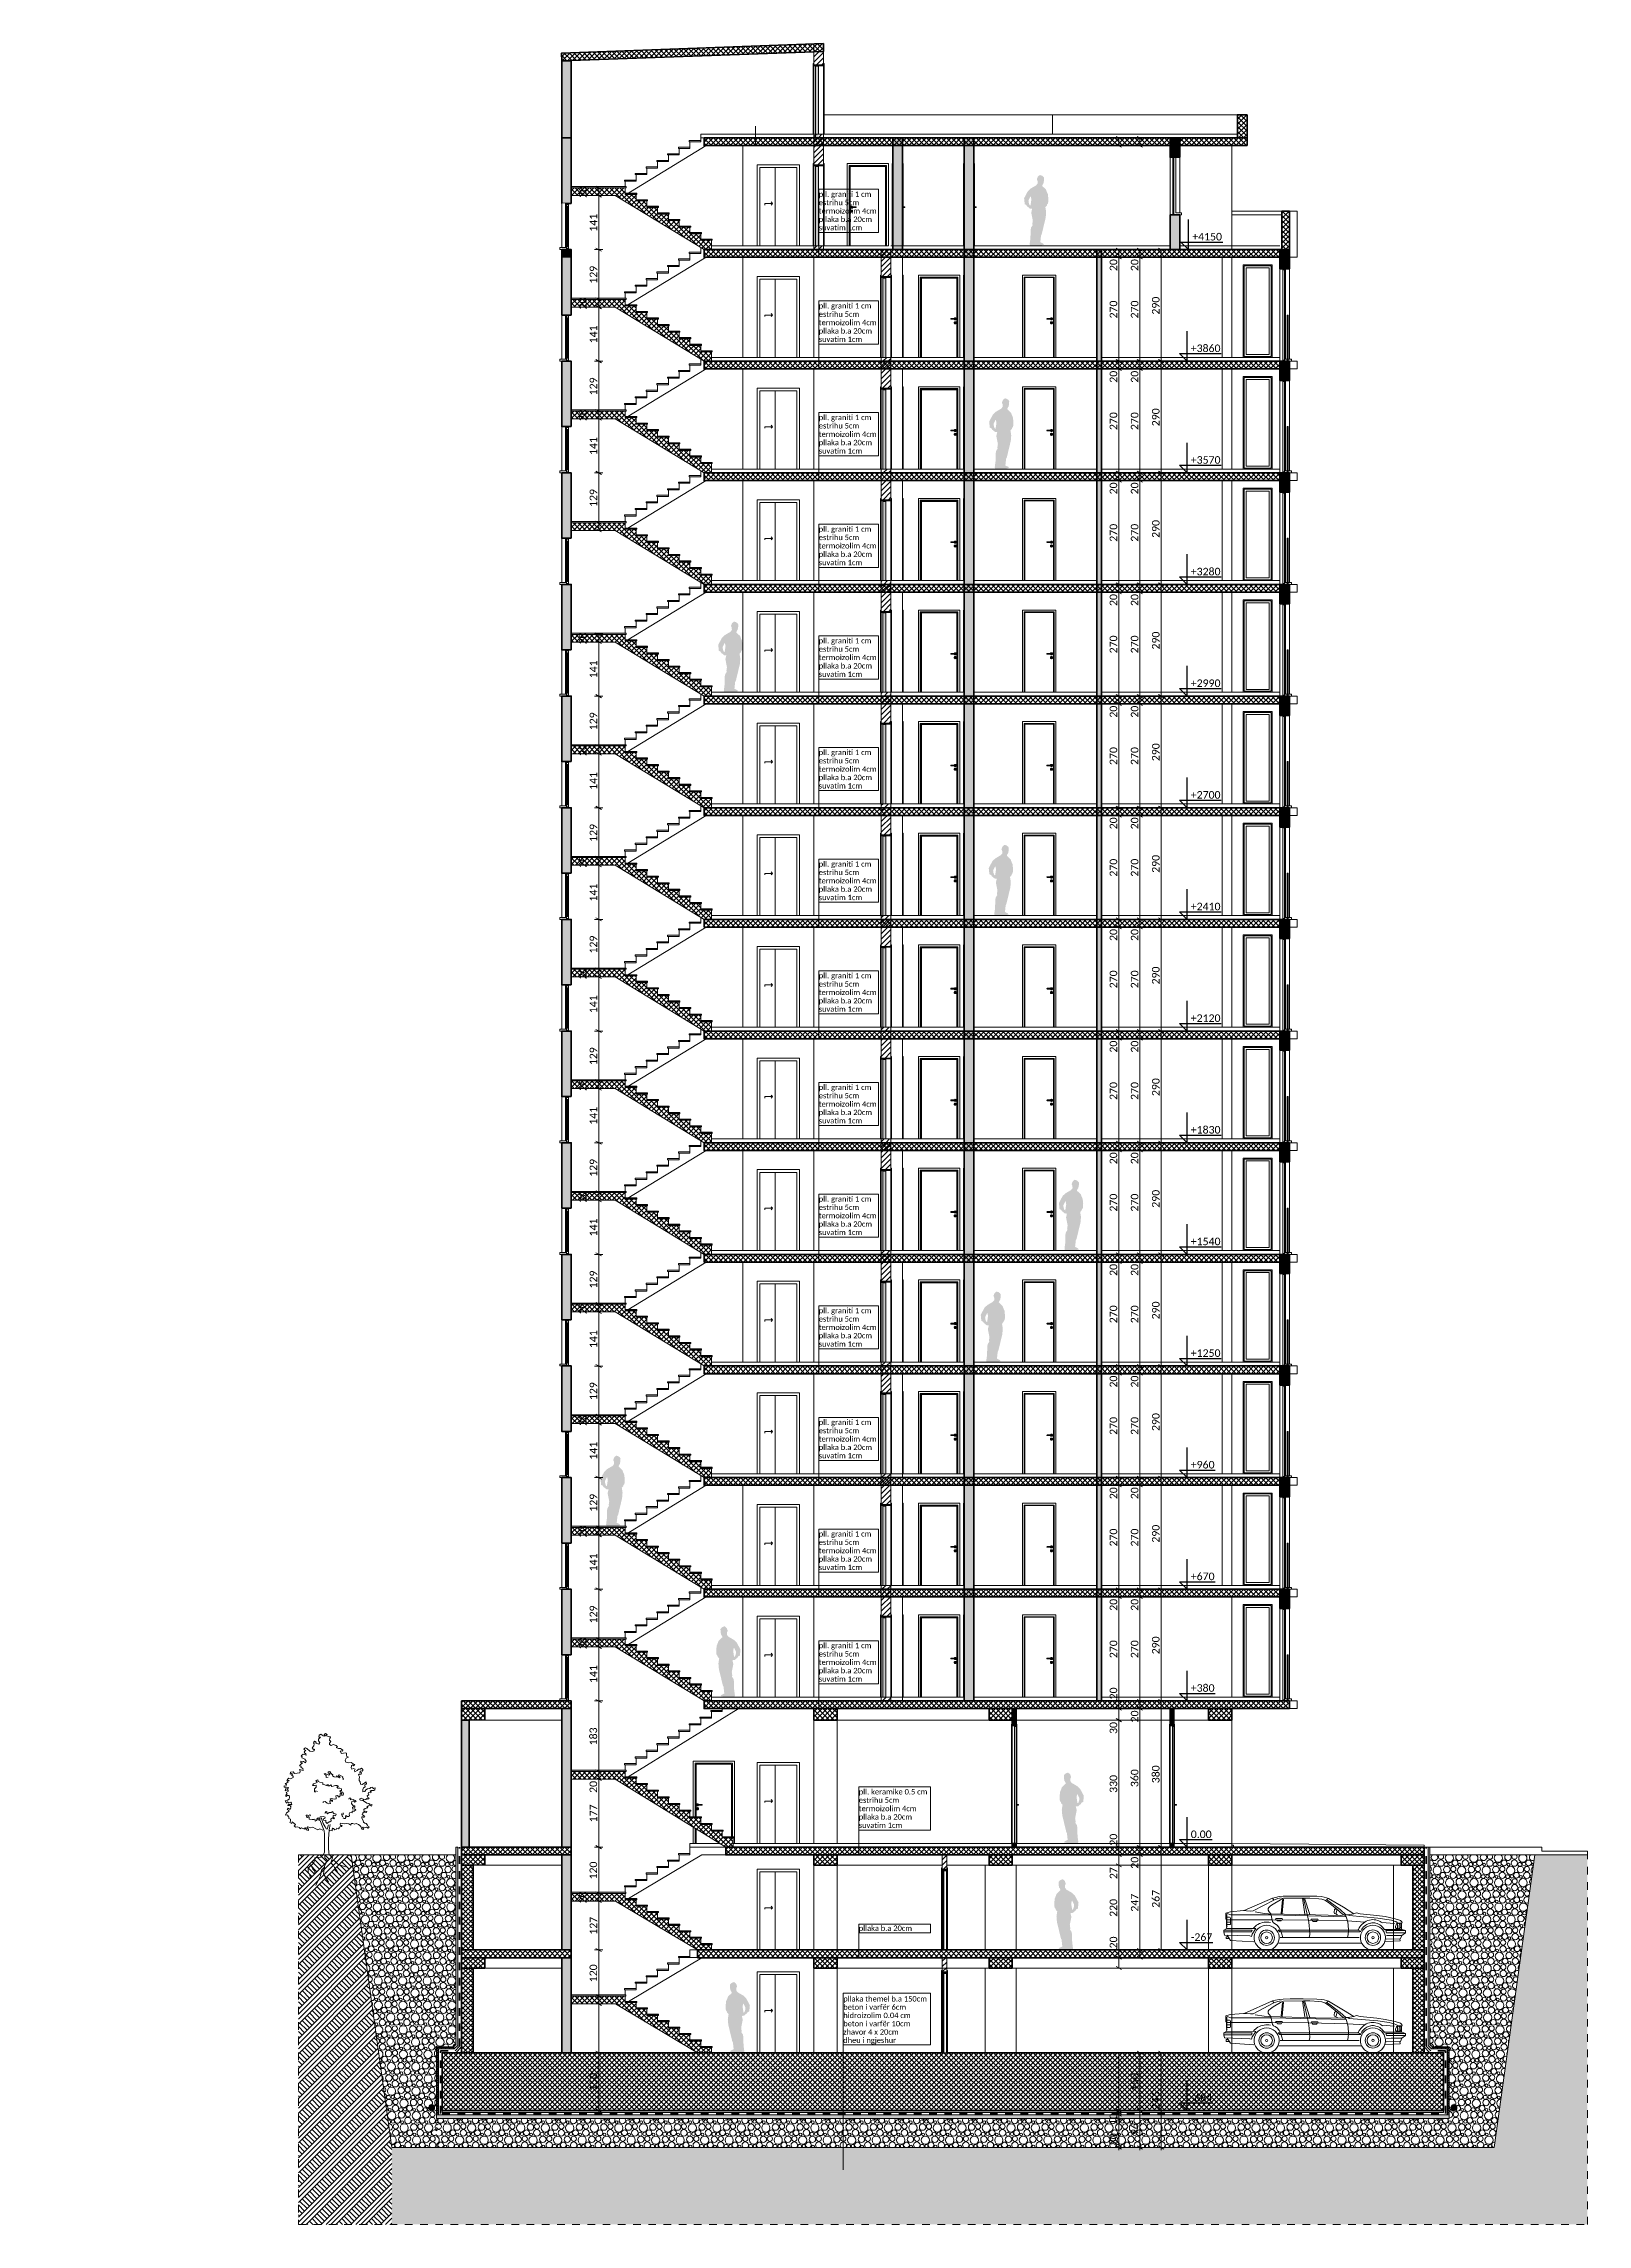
# Model space of a CAD drawing. Header units: millimetres. Extents: x -310 to 171125, y -3027 to 55843.
# Drawn here: x 106731 to 146822, y -1502 to 55145 of the extents above; entities that cross this region are included whole.
import ezdxf

# ---------------------------------------------------------------- set-up
doc = ezdxf.new("R2010")
doc.units = ezdxf.units.MM
doc.header["$MEASUREMENT"] = 0
doc.set_wipeout_variables(frame=1)
doc.linetypes.add('Dashed', pattern=[395.111113, 197.555556, -197.555556])
doc.linetypes.add('Wipeout_Contour', pattern=[1000, 0, -1000])
for name, color, linetype, lineweight in [('2D Drafting - General_Pen_No__1', 7, 'Continuous', 13), ('Pllaka e themelit_Pen_No__1', 7, 'Continuous', 13), ('Pllaka e themelit_Pen_No__101', 252, 'Continuous', 13), ('Pllaka perdhes_Pen_No__1', 7, 'Continuous', 13), ('Pllaka perdhes_Pen_No__6', 5, 'Continuous', 35), ('Structural - Bearing_Pen_No__1', 7, 'Continuous', 13), ('Structural - Bearing_Pen_No__101', 252, 'Continuous', 13), ('Structural - Bearing_Pen_No__7', 7, 'Continuous', 35), ('Structural - Combined_Pen_No__2', 8, 'Continuous', 15), ('Zhavori_Pen_No__101', 252, 'Continuous', 13)]:
    doc.layers.add(name, color=color, linetype=linetype, lineweight=lineweight)
for name, color, linetype in [('aaa mobilje', 7, 'Continuous'), ('Dimensioning - General', 7, 'Continuous'), ('Pllaka e themelit', 7, 'Continuous'), ('Structural - Bearing', 7, 'Continuous'), ('Structural - Combined', 7, 'Continuous')]:
    doc.layers.add(name, color=color, linetype=linetype)
for name, color, linetype, lineweight, true_color in [('aaa mobilje_Pen_No__61', 7, 'Continuous', 20, 0x6a6a6a), ('aaa mobilje_Pen_No__82', 7, 'Continuous', 20, 0xaaaaaa), ('Dimensioning - General_Pen_No__5', 7, 'Continuous', 25, 0x40a5ff), ('Dimensioning - General_Pen_No__61', 7, 'Continuous', 20, 0x6a6a6a), ('Dimensioning - General_Pen_No__88', 7, 'Continuous', 20, 0xfd4435), ('Drawing & Figure_Pen_No__61', 7, 'Continuous', 20, 0x6a6a6a), ('Pllaka e themelit_Pen_No__105', 7, 'Continuous', 13, 0xcae6ff), ('Shtresat nivelizimi_Pen_No__102', 7, 'Continuous', 13, 0xcccccc), ('Structural - Bearing_Pen_No__108', 7, 'Continuous', 13, 0xfd8379), ('Structural - Bearing_Pen_No__111', 7, 'Continuous', 13, 0xccccff), ('Structural - Bearing_Pen_No__112', 7, 'Continuous', 13, 0xd5aaaa), ('Structural - Bearing_Pen_No__61', 7, 'Continuous', 20, 0x6a6a6a), ('Structural - Bearing_Pen_No__82', 7, 'Continuous', 20, 0xaaaaaa)]:
    doc.layers.add(name, color=color, linetype=linetype, lineweight=lineweight, true_color=true_color)
doc.layers.get('0').off()
doc.styles.add('GENERATED_STYLE_6', font='calibril.ttf')
doc.dimstyles.new('GENERATED_STYLE__1', dxfattribs={"dimtxt": 195.999997, "dimasz": 106.4, "dimexe": 0.18, "dimexo": 0.0625, "dimgap": 0.09, "dimtad": 1, "dimdec": 0, "dimlfac": 0.1, "dimzin": 0, "dimdsep": 46, "dimtxsty": 'GENERATED_STYLE_6', "dimblk": 'ARROWHEAD_2', "dimblk1": 'ARROWHEAD_2', "dimblk2": 'ARROWHEAD_2', "dimcen": 0.09, "dimse1": 1, "dimse2": 1, "dimclrd": 256, "dimclre": 256, "dimclrt": 256, "dimadec": 0, "dimazin": 0, "dimtfac": 1, "dimtdec": 4, "dimtmove": 0, "dimatfit": 3, "dimfxl": 1, "dimtolj": 1, "dimtzin": 0, "dimarcsym": 0})
doc.dimstyles.new('GENERATED_STYLE__3', dxfattribs={"dimtxt": 195.999997, "dimasz": 106.4, "dimexe": 0.18, "dimexo": 0.0625, "dimgap": 0.09, "dimtad": 1, "dimdec": 0, "dimlfac": 0.1, "dimzin": 0, "dimdsep": 46, "dimtxsty": 'GENERATED_STYLE_6', "dimblk": 'ARROWHEAD_2', "dimblk1": 'ARROWHEAD_2', "dimblk2": 'ARROWHEAD_2', "dimcen": 0.09, "dimse1": 1, "dimse2": 1, "dimclrd": 256, "dimclre": 256, "dimclrt": 256, "dimadec": 0, "dimazin": 0, "dimtfac": 1, "dimtdec": 4, "dimtmove": 2, "dimatfit": 3, "dimfxl": 1, "dimtolj": 1, "dimtzin": 0, "dimarcsym": 0})
pattern_1 = [(45, (0, 0), (-64.346715, 64.346715), []), (135, (0, 0), (64.346715, 64.346715), [])]
pattern_2 = [(45, (0, 0), (-193.04014, 193.04014), []), (45, (-64.35, 64.35), (-386.0803, 386.0803), []), (45, (-128.7, 128.7), (-386.0803, 386.0803), []), (135, (-193.04, 193.04), (64.346715, 64.346715), [273, -273])]
pattern_3 = [(45, (0, 0), (-69.29646, 69.29646), [])]

msp = doc.modelspace()

# ---------------------------------------------------------------- texts
at = {"layer": 'Drawing & Figure_Pen_No__61', "color": 251, "linetype": 'Continuous', "lineweight": 20, "true_color": 0x6a6a6a, "insert": (127901.4, 8794.5), "char_height": 140, "attachment_point": 7, "line_spacing_factor": 0.931144, "style": 'GENERATED_STYLE_6'}
msp.add_mtext('\\A1;{\\pql;\\fCalibri Light|b0|i0|c0|p34;pll. \\fCalibri Light|b0|i0|c0|p34;keramike\\fCalibri Light|b0|i0|c0|p34; \\fCalibri Light|b0|i0|c0|p34;0.5\\fCalibri Light|b0|i0|c0|p34; cm\\P\\pql;\\fCalibri Light|b0|i0|c0|p34;estrihu 5cm\\P\\pql;\\fCalibri Light|b0|i0|c0|p34;termoizolim 4cm\\P\\pql;\\fCalibri Light|b0|i0|c0|p34;pllaka b.a 20cm\\P\\pql;\\fCalibri Light|b0|i0|c0|p34;suvatim 1cm}', dxfattribs=at)
at = {"layer": 'Drawing & Figure_Pen_No__61', "color": 251, "linetype": 'Continuous', "lineweight": 20, "true_color": 0x6a6a6a, "insert": (127901.4, 6086.5), "char_height": 140, "attachment_point": 7, "style": 'GENERATED_STYLE_6'}
msp.add_mtext('\\A1;{\\pql;\\fCalibri Light|b0|i0|c0|p34;pllaka b.a 20cm}', dxfattribs=at)

# ---------------------------------------------------------------- blocks, each defined once
blk = doc.blocks.new('*X2')
at = {"layer": 'Shtresat nivelizimi_Pen_No__102', "color": 254, "linetype": 'Continuous', "lineweight": 13, "true_color": 0xcccccc}
for centre, radius in [((143018, 7883), 82.8), ((143386, 7886), 74.5), ((143654, 7883), 82.8), ((144022, 7886), 74.5), ((144291, 7883), 82.8), ((144659, 7886), 74.5), ((144927, 7883), 82.8), ((145295, 7886), 74.5), ((142858, 7395), 83.5), ((142841, 7531), 50), ((142922, 7692), 107), ((142867, 7842), 36.2), ((142953, 7537), 43.9), ((143026, 7411), 67.1), ((143071, 7568), 74.5), ((143173, 7714), 83.5), ((143156, 7849), 50), ((143243, 7373), 107), ((143189, 7523), 36.2), ((143268, 7855), 43.9), ((143339, 7564), 82.8), ((143341, 7729), 67.1), ((143495, 7395), 83.5), ((143478, 7531), 50), ((143558, 7692), 107), ((143504, 7842), 36.2), ((143589, 7537), 43.9), ((143663, 7411), 67.1), ((143707, 7568), 74.5), ((143810, 7714), 83.5), ((143793, 7849), 50), ((143880, 7373), 107), ((143825, 7523), 36.2), ((143904, 7855), 43.9), ((143976, 7564), 82.8), ((143978, 7729), 67.1), ((144131, 7395), 83.5), ((144114, 7531), 50), ((144195, 7692), 107), ((144140, 7842), 36.2), ((144226, 7537), 43.9), ((144299, 7411), 67.1), ((144344, 7568), 74.5), ((144446, 7714), 83.5), ((144429, 7849), 50), ((144516, 7373), 107), ((144462, 7523), 36.2), ((144541, 7855), 43.9), ((144612, 7564), 82.8), ((144614, 7729), 67.1), ((144768, 7395), 83.5), ((144751, 7531), 50), ((144831, 7692), 107), ((144777, 7842), 36.2), ((144862, 7537), 43.9), ((144936, 7411), 67.1), ((144980, 7568), 74.5), ((145083, 7714), 83.5), ((145066, 7849), 50), ((145153, 7373), 107), ((145098, 7523), 36.2), ((145177, 7855), 43.9), ((145249, 7564), 82.8), ((145251, 7729), 67.1), ((142865, 6758), 83.5), ((142848, 6894), 50), ((142928, 7055), 107), ((142874, 7205), 36.2), ((142959, 6900), 43.9), ((143024, 7246), 82.8), ((143033, 6774), 67.1), ((143077, 6931), 74.5), ((143180, 7077), 83.5), ((143163, 7212), 50), ((143250, 6736), 107), ((143195, 6886), 36.2), ((143274, 7218), 43.9), ((143346, 6927), 82.8), ((143348, 7092), 67.1), ((143392, 7249), 74.5), ((143501, 6758), 83.5), ((143484, 6894), 50), ((143565, 7055), 107), ((143510, 7205), 36.2), ((143596, 6900), 43.9), ((143661, 7246), 82.8), ((143669, 6774), 67.1), ((143714, 6931), 74.5), ((143816, 7077), 83.5), ((143799, 7212), 50), ((143886, 6736), 107), ((143832, 6886), 36.2), ((143911, 7218), 43.9), ((143982, 6927), 82.8), ((143984, 7092), 67.1), ((144029, 7249), 74.5), ((144138, 6758), 83.5), ((144121, 6894), 50), ((144201, 7055), 107), ((144147, 7205), 36.2), ((144232, 6900), 43.9), ((144297, 7246), 82.8), ((144306, 6774), 67.1), ((144350, 6931), 74.5), ((144453, 7077), 83.5), ((144436, 7212), 50), ((144523, 6736), 107), ((144468, 6886), 36.2), ((144547, 7218), 43.9), ((144619, 6927), 82.8), ((144621, 7092), 67.1), ((144665, 7249), 74.5), ((144774, 6758), 83.5), ((144757, 6894), 50), ((144838, 7055), 107), ((144783, 7205), 36.2), ((144869, 6900), 43.9), ((144934, 7246), 82.8), ((144942, 6774), 67.1), ((144987, 6931), 74.5), ((145089, 7077), 83.5), ((145072, 7212), 50), ((145105, 6886), 36.2), ((145184, 7218), 43.9), ((142854, 6257), 50), ((142935, 6418), 107), ((142880, 6568), 36.2), ((142966, 6263), 43.9), ((143031, 6609), 82.8), ((143084, 6294), 74.5), ((143186, 6440), 83.5), ((143169, 6575), 50), ((143202, 6249), 36.2), ((143281, 6581), 43.9), ((143352, 6290), 82.8), ((143354, 6455), 67.1), ((143399, 6612), 74.5), ((143491, 6257), 50), ((143571, 6418), 107), ((143517, 6568), 36.2), ((143602, 6263), 43.9), ((143667, 6609), 82.8), ((143720, 6294), 74.5), ((143823, 6440), 83.5), ((143806, 6575), 50), ((143838, 6249), 36.2), ((143917, 6581), 43.9), ((143989, 6290), 82.8), ((143991, 6455), 67.1), ((144035, 6612), 74.5), ((144127, 6257), 50), ((144208, 6418), 107), ((144153, 6568), 36.2), ((144239, 6263), 43.9), ((144304, 6609), 82.8), ((144357, 6294), 74.5), ((144459, 6440), 83.5), ((144442, 6575), 50), ((144475, 6249), 36.2), ((144554, 6581), 43.9), ((144625, 6290), 82.8), ((144627, 6455), 67.1), ((144672, 6612), 74.5), ((144764, 6257), 50), ((144844, 6418), 107), ((144790, 6568), 36.2), ((144875, 6263), 43.9), ((144940, 6609), 82.8), ((144993, 6294), 74.5), ((145096, 6440), 83.5), ((145079, 6575), 50), ((145111, 6249), 36.2), ((145190, 6581), 43.9), ((142871, 6121), 83.5), ((142861, 5620), 50), ((142941, 5781), 107), ((142887, 5931), 36.2), ((142972, 5626), 43.9), ((143037, 5972), 82.8), ((143039, 6137), 67.1), ((143090, 5657), 74.5), ((143193, 5803), 83.5), ((143176, 5938), 50), ((143256, 6099), 107), ((143287, 5944), 43.9), ((143359, 5653), 82.8), ((143361, 5818), 67.1), ((143405, 5975), 74.5), ((143508, 6121), 83.5), ((143497, 5620), 50), ((143578, 5781), 107), ((143523, 5931), 36.2), ((143609, 5626), 43.9), ((143674, 5972), 82.8), ((143676, 6137), 67.1), ((143727, 5657), 74.5), ((143829, 5803), 83.5), ((143812, 5938), 50), ((143893, 6099), 107), ((143924, 5944), 43.9), ((143995, 5653), 82.8), ((143997, 5818), 67.1), ((144042, 5975), 74.5), ((144144, 6121), 83.5), ((144134, 5620), 50), ((144214, 5781), 107), ((144160, 5931), 36.2), ((144245, 5626), 43.9), ((144310, 5972), 82.8), ((144312, 6137), 67.1), ((144363, 5657), 74.5), ((144466, 5803), 83.5), ((144449, 5938), 50), ((144529, 6099), 107), ((144560, 5944), 43.9), ((144632, 5653), 82.8), ((144634, 5818), 67.1), ((144678, 5975), 74.5), ((144781, 6121), 83.5), ((144770, 5620), 50), ((144851, 5781), 107), ((144796, 5931), 36.2), ((144882, 5626), 43.9), ((144947, 5972), 82.8), ((144949, 6137), 67.1), ((145000, 5657), 74.5), ((145085, 5938), 50), ((142878, 5484), 83.5), ((142948, 5144), 107), ((142893, 5294), 36.2), ((143044, 5335), 82.8), ((143046, 5500), 67.1), ((143199, 5166), 83.5), ((143182, 5301), 50), ((143263, 5462), 107), ((143208, 5612), 36.2), ((143294, 5307), 43.9), ((143365, 5016), 82.8), ((143367, 5181), 67.1), ((143412, 5338), 74.5), ((143514, 5484), 83.5), ((143584, 5144), 107), ((143530, 5294), 36.2), ((143680, 5335), 82.8), ((143682, 5500), 67.1), ((143836, 5166), 83.5), ((143819, 5301), 50), ((143899, 5462), 107), ((143845, 5612), 36.2), ((143930, 5307), 43.9), ((144002, 5016), 82.8), ((144004, 5181), 67.1), ((144048, 5338), 74.5), ((144151, 5484), 83.5), ((144221, 5144), 107), ((144166, 5294), 36.2), ((144317, 5335), 82.8), ((144319, 5500), 67.1), ((144472, 5166), 83.5), ((144455, 5301), 50), ((144536, 5462), 107), ((144481, 5612), 36.2), ((144567, 5307), 43.9), ((144638, 5016), 82.8), ((144640, 5181), 67.1), ((144685, 5338), 74.5), ((144787, 5484), 83.5), ((144857, 5144), 107), ((144803, 5294), 36.2), ((144953, 5335), 82.8), ((144955, 5500), 67.1), ((142884, 4847), 83.5), ((142867, 4983), 50), ((142954, 4507), 107), ((142900, 4657), 36.2), ((142979, 4989), 43.9), ((143050, 4698), 82.8), ((143052, 4863), 67.1), ((143097, 5020), 74.5), ((143206, 4529), 83.5), ((143189, 4664), 50), ((143269, 4825), 107), ((143215, 4975), 36.2), ((143300, 4670), 43.9), ((143374, 4544), 67.1), ((143418, 4701), 74.5), ((143521, 4847), 83.5), ((143504, 4983), 50), ((143591, 4507), 107), ((143536, 4657), 36.2), ((143615, 4989), 43.9), ((143687, 4698), 82.8), ((143689, 4863), 67.1), ((143733, 5020), 74.5), ((143842, 4529), 83.5), ((143825, 4664), 50), ((143906, 4825), 107), ((143851, 4975), 36.2), ((143937, 4670), 43.9), ((144010, 4544), 67.1), ((144055, 4701), 74.5), ((144157, 4847), 83.5), ((144140, 4983), 50), ((144227, 4507), 107), ((144173, 4657), 36.2), ((144252, 4989), 43.9), ((144323, 4698), 82.8), ((144325, 4863), 67.1), ((144370, 5020), 74.5), ((144479, 4529), 83.5), ((144462, 4664), 50), ((144542, 4825), 107), ((144488, 4975), 36.2), ((144573, 4670), 43.9), ((144647, 4544), 67.1), ((144691, 4701), 74.5), ((144794, 4847), 83.5), ((144777, 4983), 50), ((144809, 4657), 36.2), ((144888, 4989), 43.9), ((142891, 4210), 83.5), ((142874, 4346), 50), ((142961, 3870), 107), ((142906, 4020), 36.2), ((142985, 4352), 43.9), ((143057, 4061), 82.8), ((143059, 4226), 67.1), ((143103, 4383), 74.5), ((143212, 3892), 83.5), ((143195, 4027), 50), ((143276, 4188), 107), ((143221, 4338), 36.2), ((143307, 4033), 43.9), ((143372, 4379), 82.8), ((143380, 3907), 67.1), ((143425, 4064), 74.5), ((143527, 4210), 83.5), ((143510, 4346), 50), ((143597, 3870), 107), ((143543, 4020), 36.2), ((143622, 4352), 43.9), ((143693, 4061), 82.8), ((143695, 4226), 67.1), ((143740, 4383), 74.5), ((143849, 3892), 83.5), ((143832, 4027), 50), ((143912, 4188), 107), ((143858, 4338), 36.2), ((143943, 4033), 43.9), ((144008, 4379), 82.8), ((144017, 3907), 67.1), ((144061, 4064), 74.5), ((144164, 4210), 83.5), ((144147, 4346), 50), ((144234, 3870), 107), ((144179, 4020), 36.2), ((144258, 4352), 43.9), ((144330, 4061), 82.8), ((144332, 4226), 67.1), ((144376, 4383), 74.5), ((144485, 3892), 83.5), ((144468, 4027), 50), ((144549, 4188), 107), ((144494, 4338), 36.2), ((144580, 4033), 43.9), ((144645, 4379), 82.8), ((144653, 3907), 67.1), ((144698, 4064), 74.5), ((144800, 4210), 83.5), ((144783, 4346), 50), ((144816, 4020), 36.2), ((142897, 3573), 83.5), ((142880, 3709), 50), ((142913, 3383), 36.2), ((142992, 3715), 43.9), ((143063, 3424), 82.8), ((143065, 3589), 67.1), ((143110, 3746), 74.5), ((143202, 3390), 50), ((143282, 3551), 107), ((143228, 3701), 36.2), ((143313, 3396), 43.9), ((143378, 3742), 82.8), ((143431, 3427), 74.5), ((143534, 3573), 83.5), ((143517, 3709), 50), ((143549, 3383), 36.2), ((143628, 3715), 43.9), ((143700, 3424), 82.8), ((143702, 3589), 67.1), ((143746, 3746), 74.5), ((143838, 3390), 50), ((143919, 3551), 107), ((143864, 3701), 36.2), ((143950, 3396), 43.9), ((144015, 3742), 82.8), ((144068, 3427), 74.5), ((144170, 3573), 83.5), ((144153, 3709), 50), ((144186, 3383), 36.2), ((144265, 3715), 43.9), ((144336, 3424), 82.8), ((144338, 3589), 67.1), ((144383, 3746), 74.5), ((144475, 3390), 50), ((144555, 3551), 107), ((144501, 3701), 36.2), ((144586, 3396), 43.9), ((144651, 3742), 82.8), ((144704, 3427), 74.5), ((144790, 3709), 50), ((142967, 3233), 107), ((143219, 3255), 83.5), ((143385, 3105), 82.8), ((143387, 3270), 67.1), ((143438, 2790), 74.5), ((143540, 2936), 83.5), ((143523, 3072), 50), ((143604, 3233), 107), ((143635, 3078), 43.9), ((143706, 2787), 82.8), ((143708, 2952), 67.1), ((143753, 3109), 74.5), ((143855, 3255), 83.5), ((143925, 2915), 107), ((143871, 3064), 36.2), ((144021, 3105), 82.8), ((144023, 3270), 67.1), ((144074, 2790), 74.5), ((144177, 2936), 83.5), ((144160, 3072), 50), ((144240, 3233), 107), ((144271, 3078), 43.9), ((144343, 2787), 82.8), ((144345, 2952), 67.1), ((144389, 3109), 74.5), ((144492, 3255), 83.5), ((144562, 2915), 107), ((144507, 3064), 36.2), ((144658, 3105), 82.8), ((144660, 3270), 67.1), ((143320, 2759), 43.9), ((143391, 2468), 82.8), ((143393, 2633), 67.1), ((143547, 2299), 83.5), ((143530, 2435), 50), ((143610, 2596), 107), ((143556, 2746), 36.2), ((143641, 2441), 43.9), ((143715, 2315), 67.1), ((143759, 2472), 74.5), ((143862, 2618), 83.5), ((143845, 2753), 50), ((143932, 2278), 107), ((143877, 2427), 36.2), ((143956, 2759), 43.9), ((144028, 2468), 82.8), ((144030, 2633), 67.1), ((144183, 2299), 83.5), ((144166, 2435), 50), ((144247, 2596), 107), ((144192, 2746), 36.2), ((144278, 2441), 43.9), ((144351, 2315), 67.1), ((144396, 2472), 74.5), ((144498, 2618), 83.5), ((144481, 2753), 50), ((144514, 2427), 36.2), ((144593, 2759), 43.9), ((143326, 2122), 43.9), ((143398, 1831), 82.8), ((143400, 1996), 67.1), ((143444, 2153), 74.5), ((143553, 1662), 83.5), ((143536, 1798), 50), ((143617, 1959), 107), ((143562, 2109), 36.2), ((143648, 1804), 43.9), ((143713, 2150), 82.8), ((143721, 1678), 67.1), ((143766, 1835), 74.5), ((143868, 1981), 83.5), ((143851, 2116), 50), ((143938, 1641), 107), ((143884, 1790), 36.2), ((143963, 2122), 43.9), ((144034, 1831), 82.8), ((144036, 1996), 67.1), ((144081, 2153), 74.5), ((144190, 1662), 83.5), ((144173, 1798), 50), ((144253, 1959), 107), ((144199, 2109), 36.2), ((144284, 1804), 43.9), ((144349, 2150), 82.8), ((144358, 1678), 67.1), ((144402, 1835), 74.5), ((144505, 1981), 83.5), ((144488, 2116), 50), ((144520, 1790), 36.2), ((117158, 1153), 36.2), ((117447, 1161), 50), ((117558, 1167), 43.9), ((117794, 1153), 36.2), ((118083, 1161), 50), ((118195, 1167), 43.9), ((118431, 1153), 36.2), ((118720, 1161), 50), ((118831, 1167), 43.9), ((119067, 1153), 36.2), ((119356, 1161), 50), ((119468, 1167), 43.9), ((119704, 1153), 36.2), ((119993, 1161), 50), ((120104, 1167), 43.9), ((120340, 1153), 36.2), ((120629, 1161), 50), ((120741, 1167), 43.9), ((120977, 1153), 36.2), ((121266, 1161), 50), ((121377, 1167), 43.9), ((121613, 1153), 36.2), ((121902, 1161), 50), ((122014, 1167), 43.9), ((122250, 1153), 36.2), ((122539, 1161), 50), ((122650, 1167), 43.9), ((122886, 1153), 36.2), ((123175, 1161), 50), ((123287, 1167), 43.9), ((123523, 1153), 36.2), ((123812, 1161), 50), ((123923, 1167), 43.9), ((124159, 1153), 36.2), ((124448, 1161), 50), ((124560, 1167), 43.9), ((124796, 1153), 36.2), ((125085, 1161), 50), ((125196, 1167), 43.9), ((125432, 1153), 36.2), ((125721, 1161), 50), ((125833, 1167), 43.9), ((126068, 1153), 36.2), ((126357, 1161), 50), ((126469, 1167), 43.9), ((126705, 1153), 36.2), ((126994, 1161), 50), ((127106, 1167), 43.9), ((127341, 1153), 36.2), ((127630, 1161), 50), ((127742, 1167), 43.9), ((127978, 1153), 36.2), ((128267, 1161), 50), ((128379, 1167), 43.9), ((128614, 1153), 36.2), ((128903, 1161), 50), ((129015, 1167), 43.9), ((129251, 1153), 36.2), ((129540, 1161), 50), ((129652, 1167), 43.9), ((129887, 1153), 36.2), ((130176, 1161), 50), ((130288, 1167), 43.9), ((130524, 1153), 36.2), ((130813, 1161), 50), ((130925, 1167), 43.9), ((131160, 1153), 36.2), ((131449, 1161), 50), ((131561, 1167), 43.9), ((131797, 1153), 36.2), ((132086, 1161), 50), ((132198, 1167), 43.9), ((132433, 1153), 36.2), ((132722, 1161), 50), ((132834, 1167), 43.9), ((133070, 1153), 36.2), ((133359, 1161), 50), ((133471, 1167), 43.9), ((133706, 1153), 36.2), ((133995, 1161), 50), ((134107, 1167), 43.9), ((134343, 1153), 36.2), ((134632, 1161), 50), ((134744, 1167), 43.9), ((134979, 1153), 36.2), ((135268, 1161), 50), ((135380, 1167), 43.9), ((135616, 1153), 36.2), ((135905, 1161), 50), ((136017, 1167), 43.9), ((136252, 1153), 36.2), ((136541, 1161), 50), ((136653, 1167), 43.9), ((136889, 1153), 36.2), ((137178, 1161), 50), ((137289, 1167), 43.9), ((137525, 1153), 36.2), ((137814, 1161), 50), ((137926, 1167), 43.9), ((138162, 1153), 36.2), ((138451, 1161), 50), ((138562, 1167), 43.9), ((138798, 1153), 36.2), ((139087, 1161), 50), ((139199, 1167), 43.9), ((139435, 1153), 36.2), ((139724, 1161), 50), ((139835, 1167), 43.9), ((140071, 1153), 36.2), ((140360, 1161), 50), ((140472, 1167), 43.9), ((140708, 1153), 36.2), ((140997, 1161), 50), ((141108, 1167), 43.9), ((141344, 1153), 36.2), ((141633, 1161), 50), ((141745, 1167), 43.9), ((141981, 1153), 36.2), ((142270, 1161), 50), ((142381, 1167), 43.9), ((142617, 1153), 36.2), ((142906, 1161), 50), ((143018, 1167), 43.9), ((143254, 1153), 36.2), ((143404, 1194), 82.8), ((143406, 1359), 67.1), ((143543, 1161), 50), ((143623, 1322), 107), ((143569, 1472), 36.2), ((143654, 1167), 43.9), ((143719, 1513), 82.8), ((143772, 1198), 74.5), ((143875, 1344), 83.5), ((143858, 1479), 50), ((143890, 1153), 36.2), ((143969, 1485), 43.9), ((144041, 1194), 82.8), ((144043, 1359), 67.1), ((144087, 1516), 74.5), ((144179, 1161), 50), ((144260, 1322), 107), ((144205, 1472), 36.2), ((144291, 1167), 43.9), ((144356, 1513), 82.8), ((144409, 1198), 74.5), ((117149, 707), 83.5), ((117132, 842), 50), ((117212, 1004), 107), ((117243, 848), 43.9), ((117317, 722), 67.1), ((117361, 879), 74.5), ((117464, 1025), 83.5), ((117534, 685), 107), ((117479, 835), 36.2), ((117630, 876), 82.8), ((117632, 1041), 67.1), ((117785, 707), 83.5), ((117768, 842), 50), ((117849, 1004), 107), ((117880, 848), 43.9), ((117953, 722), 67.1), ((117998, 879), 74.5), ((118100, 1025), 83.5), ((118170, 685), 107), ((118116, 835), 36.2), ((118266, 876), 82.8), ((118268, 1041), 67.1), ((118422, 707), 83.5), ((118405, 842), 50), ((118485, 1004), 107), ((118516, 848), 43.9), ((118590, 722), 67.1), ((118634, 879), 74.5), ((118737, 1025), 83.5), ((118807, 685), 107), ((118752, 835), 36.2), ((118903, 876), 82.8), ((118905, 1041), 67.1), ((119058, 707), 83.5), ((119041, 842), 50), ((119122, 1004), 107), ((119153, 848), 43.9), ((119226, 722), 67.1), ((119271, 879), 74.5), ((119373, 1025), 83.5), ((119443, 685), 107), ((119389, 835), 36.2), ((119539, 876), 82.8), ((119541, 1041), 67.1), ((119695, 707), 83.5), ((119678, 842), 50), ((119758, 1004), 107), ((119789, 848), 43.9), ((119863, 722), 67.1), ((119907, 879), 74.5), ((120010, 1025), 83.5), ((120080, 685), 107), ((120025, 835), 36.2), ((120176, 876), 82.8), ((120178, 1041), 67.1), ((120331, 707), 83.5), ((120314, 842), 50), ((120395, 1004), 107), ((120426, 848), 43.9), ((120499, 722), 67.1), ((120544, 879), 74.5), ((120646, 1025), 83.5), ((120716, 685), 107), ((120662, 835), 36.2), ((120812, 876), 82.8), ((120814, 1041), 67.1), ((120967, 707), 83.5), ((120951, 842), 50), ((121031, 1004), 107), ((121062, 848), 43.9), ((121136, 722), 67.1), ((121180, 879), 74.5), ((121282, 1025), 83.5), ((121353, 685), 107), ((121298, 835), 36.2), ((121449, 876), 82.8), ((121451, 1041), 67.1), ((121604, 707), 83.5), ((121587, 842), 50), ((121668, 1004), 107), ((121699, 848), 43.9), ((121772, 722), 67.1), ((121817, 879), 74.5), ((121919, 1025), 83.5), ((121989, 685), 107), ((121935, 835), 36.2), ((122085, 876), 82.8), ((122087, 1041), 67.1), ((122240, 707), 83.5), ((122224, 842), 50), ((122304, 1004), 107), ((122335, 848), 43.9), ((122409, 722), 67.1), ((122453, 879), 74.5), ((122555, 1025), 83.5), ((122626, 685), 107), ((122571, 835), 36.2), ((122722, 876), 82.8), ((122724, 1041), 67.1), ((122877, 707), 83.5), ((122860, 842), 50), ((122941, 1004), 107), ((122972, 848), 43.9), ((123045, 722), 67.1), ((123090, 879), 74.5), ((123192, 1025), 83.5), ((123262, 685), 107), ((123208, 835), 36.2), ((123358, 876), 82.8), ((123360, 1041), 67.1), ((123513, 707), 83.5), ((123497, 842), 50), ((123577, 1004), 107), ((123608, 848), 43.9), ((123681, 722), 67.1), ((123726, 879), 74.5), ((123828, 1025), 83.5), ((123899, 685), 107), ((123844, 835), 36.2), ((123995, 876), 82.8), ((123996, 1041), 67.1), ((124150, 707), 83.5), ((124133, 842), 50), ((124214, 1004), 107), ((124245, 848), 43.9), ((124318, 722), 67.1), ((124363, 879), 74.5), ((124465, 1025), 83.5), ((124535, 685), 107), ((124481, 835), 36.2), ((124631, 876), 82.8), ((124633, 1041), 67.1), ((124786, 707), 83.5), ((124770, 842), 50), ((124850, 1004), 107), ((124881, 848), 43.9), ((124954, 722), 67.1), ((124999, 879), 74.5), ((125101, 1025), 83.5), ((125172, 685), 107), ((125117, 835), 36.2), ((125268, 876), 82.8), ((125269, 1041), 67.1), ((125423, 707), 83.5), ((125406, 842), 50), ((125487, 1004), 107), ((125518, 848), 43.9), ((125591, 722), 67.1), ((125636, 879), 74.5), ((125738, 1025), 83.5), ((125808, 685), 107), ((125753, 835), 36.2), ((125904, 876), 82.8), ((125906, 1041), 67.1), ((126059, 707), 83.5), ((126042, 842), 50), ((126123, 1004), 107), ((126154, 848), 43.9), ((126227, 722), 67.1), ((126272, 879), 74.5), ((126374, 1025), 83.5), ((126445, 685), 107), ((126390, 835), 36.2), ((126541, 876), 82.8), ((126542, 1041), 67.1), ((126696, 707), 83.5), ((126679, 842), 50), ((126760, 1004), 107), ((126791, 848), 43.9), ((126864, 722), 67.1), ((126909, 879), 74.5), ((127011, 1025), 83.5), ((127081, 685), 107), ((127026, 835), 36.2), ((127177, 876), 82.8), ((127179, 1041), 67.1), ((127332, 707), 83.5), ((127315, 842), 50), ((127396, 1004), 107), ((127427, 848), 43.9), ((127500, 722), 67.1), ((127545, 879), 74.5), ((127647, 1025), 83.5), ((127718, 685), 107), ((127663, 835), 36.2), ((127814, 876), 82.8), ((127815, 1041), 67.1), ((127969, 707), 83.5), ((127952, 842), 50), ((128033, 1004), 107), ((128064, 848), 43.9), ((128137, 722), 67.1), ((128182, 879), 74.5), ((128284, 1025), 83.5), ((128354, 685), 107), ((128299, 835), 36.2), ((128450, 876), 82.8), ((128452, 1041), 67.1), ((128605, 707), 83.5), ((128588, 842), 50), ((128669, 1004), 107), ((128700, 848), 43.9), ((128773, 722), 67.1), ((128818, 879), 74.5), ((128920, 1025), 83.5), ((128991, 685), 107), ((128936, 835), 36.2), ((129087, 876), 82.8), ((129088, 1041), 67.1), ((129242, 707), 83.5), ((129225, 842), 50), ((129306, 1004), 107), ((129337, 848), 43.9), ((129410, 722), 67.1), ((129455, 879), 74.5), ((129557, 1025), 83.5), ((129627, 685), 107), ((129572, 835), 36.2), ((129723, 876), 82.8), ((129725, 1041), 67.1), ((129878, 707), 83.5), ((129861, 842), 50), ((129942, 1004), 107), ((129973, 848), 43.9), ((130046, 722), 67.1), ((130091, 879), 74.5), ((130193, 1025), 83.5), ((130264, 685), 107), ((130209, 835), 36.2), ((130360, 876), 82.8), ((130361, 1041), 67.1), ((130515, 707), 83.5), ((130498, 842), 50), ((130579, 1004), 107), ((130610, 848), 43.9), ((130683, 722), 67.1), ((130727, 879), 74.5), ((130830, 1025), 83.5), ((130900, 685), 107), ((130845, 835), 36.2), ((130996, 876), 82.8), ((130998, 1041), 67.1), ((131151, 707), 83.5), ((131134, 842), 50), ((131215, 1004), 107), ((131246, 848), 43.9), ((131319, 722), 67.1), ((131364, 879), 74.5), ((131466, 1025), 83.5), ((131537, 685), 107), ((131482, 835), 36.2), ((131633, 876), 82.8), ((131634, 1041), 67.1), ((131788, 707), 83.5), ((131771, 842), 50), ((131852, 1004), 107), ((131883, 848), 43.9), ((131956, 722), 67.1), ((132000, 879), 74.5), ((132103, 1025), 83.5), ((132173, 685), 107), ((132118, 835), 36.2), ((132269, 876), 82.8), ((132271, 1041), 67.1), ((132424, 707), 83.5), ((132407, 842), 50), ((132488, 1004), 107), ((132519, 848), 43.9), ((132592, 722), 67.1), ((132637, 879), 74.5), ((132739, 1025), 83.5), ((132810, 685), 107), ((132755, 835), 36.2), ((132906, 876), 82.8), ((132907, 1041), 67.1), ((133061, 707), 83.5), ((133044, 842), 50), ((133125, 1004), 107), ((133156, 848), 43.9), ((133229, 722), 67.1), ((133273, 879), 74.5), ((133376, 1025), 83.5), ((133446, 685), 107), ((133391, 835), 36.2), ((133542, 876), 82.8), ((133544, 1041), 67.1), ((133697, 707), 83.5), ((133680, 842), 50), ((133761, 1004), 107), ((133792, 848), 43.9), ((133865, 722), 67.1), ((133910, 879), 74.5), ((134012, 1025), 83.5), ((134082, 685), 107), ((134028, 835), 36.2), ((134179, 876), 82.8), ((134180, 1041), 67.1), ((134334, 707), 83.5), ((134317, 842), 50), ((134397, 1004), 107), ((134429, 848), 43.9), ((134502, 722), 67.1), ((134546, 879), 74.5), ((134649, 1025), 83.5), ((134719, 685), 107), ((134664, 835), 36.2), ((134815, 876), 82.8), ((134817, 1041), 67.1), ((134970, 707), 83.5), ((134953, 842), 50), ((135034, 1004), 107), ((135065, 848), 43.9), ((135138, 722), 67.1), ((135183, 879), 74.5), ((135285, 1025), 83.5), ((135355, 685), 107), ((135301, 835), 36.2), ((135452, 876), 82.8), ((135453, 1041), 67.1), ((135607, 707), 83.5), ((135590, 842), 50), ((135670, 1004), 107), ((135702, 848), 43.9), ((135775, 722), 67.1), ((135819, 879), 74.5), ((135922, 1025), 83.5), ((135992, 685), 107), ((135937, 835), 36.2), ((136088, 876), 82.8), ((136090, 1041), 67.1), ((136243, 707), 83.5), ((136226, 842), 50), ((136307, 1004), 107), ((136338, 848), 43.9), ((136411, 722), 67.1), ((136456, 879), 74.5), ((136558, 1025), 83.5), ((136628, 685), 107), ((136574, 835), 36.2), ((136724, 876), 82.8), ((136726, 1041), 67.1), ((136880, 707), 83.5), ((136863, 842), 50), ((136943, 1004), 107), ((136974, 848), 43.9), ((137048, 722), 67.1), ((137092, 879), 74.5), ((137195, 1025), 83.5), ((137265, 685), 107), ((137210, 835), 36.2), ((137361, 876), 82.8), ((137363, 1041), 67.1), ((137516, 707), 83.5), ((137499, 842), 50), ((137580, 1004), 107), ((137611, 848), 43.9), ((137684, 722), 67.1), ((137729, 879), 74.5), ((137831, 1025), 83.5), ((137901, 685), 107), ((137847, 835), 36.2), ((137997, 876), 82.8), ((137999, 1041), 67.1), ((138153, 707), 83.5), ((138136, 842), 50), ((138216, 1004), 107), ((138247, 848), 43.9), ((138321, 722), 67.1), ((138365, 879), 74.5), ((138468, 1025), 83.5), ((138538, 685), 107), ((138483, 835), 36.2), ((138634, 876), 82.8), ((138636, 1041), 67.1), ((138789, 707), 83.5), ((138772, 842), 50), ((138853, 1004), 107), ((138884, 848), 43.9), ((138957, 722), 67.1), ((139002, 879), 74.5), ((139104, 1025), 83.5), ((139174, 685), 107), ((139120, 835), 36.2), ((139270, 876), 82.8), ((139272, 1041), 67.1), ((139426, 707), 83.5), ((139409, 842), 50), ((139489, 1004), 107), ((139520, 848), 43.9), ((139594, 722), 67.1), ((139638, 879), 74.5), ((139741, 1025), 83.5), ((139811, 685), 107), ((139756, 835), 36.2), ((139907, 876), 82.8), ((139909, 1041), 67.1), ((140062, 707), 83.5), ((140045, 842), 50), ((140126, 1004), 107), ((140157, 848), 43.9), ((140230, 722), 67.1), ((140275, 879), 74.5), ((140377, 1025), 83.5), ((140447, 685), 107), ((140393, 835), 36.2), ((140543, 876), 82.8), ((140545, 1041), 67.1), ((140699, 707), 83.5), ((140682, 842), 50), ((140762, 1004), 107), ((140793, 848), 43.9), ((140867, 722), 67.1), ((140911, 879), 74.5), ((141014, 1025), 83.5), ((141084, 685), 107), ((141029, 835), 36.2), ((141180, 876), 82.8), ((141182, 1041), 67.1), ((141335, 707), 83.5), ((141318, 842), 50), ((141399, 1004), 107), ((141430, 848), 43.9), ((141503, 722), 67.1), ((141548, 879), 74.5), ((141650, 1025), 83.5), ((141720, 685), 107), ((141666, 835), 36.2), ((141816, 876), 82.8), ((141818, 1041), 67.1), ((141972, 707), 83.5), ((141955, 842), 50), ((142035, 1004), 107), ((142066, 848), 43.9), ((142140, 722), 67.1), ((142184, 879), 74.5), ((142287, 1025), 83.5), ((142357, 685), 107), ((142302, 835), 36.2), ((142453, 876), 82.8), ((142455, 1041), 67.1), ((142608, 707), 83.5), ((142591, 842), 50), ((142672, 1004), 107), ((142703, 848), 43.9), ((142776, 722), 67.1), ((142821, 879), 74.5), ((142923, 1025), 83.5), ((142993, 685), 107), ((142939, 835), 36.2), ((143089, 876), 82.8), ((143091, 1041), 67.1), ((143245, 707), 83.5), ((143228, 842), 50), ((143308, 1004), 107), ((143339, 848), 43.9), ((143413, 722), 67.1), ((143457, 879), 74.5), ((143560, 1025), 83.5), ((143630, 685), 107), ((143575, 835), 36.2), ((143726, 876), 82.8), ((143728, 1041), 67.1), ((143881, 707), 83.5), ((143864, 842), 50), ((143945, 1004), 107), ((143976, 848), 43.9), ((144049, 722), 67.1), ((144094, 879), 74.5), ((144196, 1025), 83.5), ((144266, 685), 107), ((144212, 835), 36.2), ((144362, 876), 82.8), ((144364, 1041), 67.1)]:
    blk.add_circle(centre, radius, dxfattribs=at)
for centre, radius, start, end in [((142749, 7886), 74.5, 259.0089, 100.9911), ((142852, 8032), 83.5, 130.5861, 49.4139), ((143020, 8048), 67.1, 134.3847, 45.6153), ((143237, 8010), 107, 127.3098, 52.6902), ((143488, 8032), 83.5, 130.5861, 49.4139), ((143656, 8048), 67.1, 134.3847, 45.6153), ((143873, 8010), 107, 127.3098, 52.6902), ((144125, 8032), 83.5, 130.5861, 49.4139), ((144293, 8048), 67.1, 134.3847, 45.6153), ((144510, 8010), 107, 127.3098, 52.6902), ((144761, 8032), 83.5, 130.5861, 49.4139), ((144929, 8048), 67.1, 134.3847, 45.6153), ((145146, 8010), 107, 127.3098, 52.6902), ((145398, 8032), 83.5, 130.5861, 298.4593), ((145398, 8032), 83.5, 45.6912, 49.4139), ((142705, 7729), 67.1, 296.9637, 63.0363), ((142703, 7564), 82.8, 292.9019, 67.0981), ((145404, 7395), 83.5, 114.4688, 229.6817), ((145387, 7531), 50, 92.8082, 251.3423), ((145468, 7692), 107, 120.7721, 223.3784), ((145413, 7842), 36.2, 69.5832, 274.5673), ((142756, 7249), 74.5, 253.8717, 106.1283), ((142711, 7092), 67.1, 290.9014, 69.0986), ((142709, 6927), 82.8, 288.1065, 71.8935), ((145159, 6736), 107, 356.098, 348.0525), ((145255, 6927), 82.8, 54.7329, 289.4176), ((145257, 7092), 67.1, 20.5048, 323.6457), ((145302, 7249), 74.5, 52.7344, 291.4162), ((142762, 6612), 74.5, 248.5973, 111.4027), ((142718, 6455), 67.1, 285.0758, 74.9242), ((142716, 6290), 82.8, 283.4392, 76.5608), ((145262, 6290), 82.8, 124.8482, 219.3024), ((145264, 6455), 67.1, 113.7262, 230.4244), ((145308, 6612), 74.5, 132.9415, 211.209), ((142769, 5975), 74.5, 243.1245, 116.8755), ((142724, 5818), 67.1, 279.4061, 80.5939), ((142722, 5653), 82.8, 278.8613, 81.1387), ((145102, 5803), 83.5, 57.3975, 286.753), ((145166, 6099), 107, 75.3153, 268.8352), ((145197, 5944), 43.9, 146.2911, 197.8594), ((142775, 5338), 74.5, 237.3717, 122.6283), ((142731, 5181), 67.1, 273.8283, 86.1717), ((142729, 5016), 82.8, 274.3399, 85.6601), ((145109, 5166), 83.5, 127.4253, 216.7253), ((145092, 5301), 50, 110.7211, 233.4294), ((145172, 5462), 107, 131.7264, 212.4241), ((145118, 5612), 36.2, 92.9721, 251.1784), ((142633, 4825), 107, 342.7273, 17.2727), ((142782, 4701), 74.5, 231.221, 128.779), ((142737, 4544), 67.1, 268.2867, 91.7133), ((144864, 4507), 107, 22.689, 321.4615), ((144960, 4698), 82.8, 65.6867, 278.4639), ((144962, 4863), 67.1, 40.7072, 303.4433), ((145006, 5020), 74.5, 65.0351, 279.1155), ((142735, 4379), 82.8, 269.8455, 90.1545), ((142639, 4188), 107, 333.4229, 26.5771), ((142788, 4064), 74.5, 224.4836, 135.5164), ((142744, 3907), 67.1, 262.729, 97.271), ((144870, 3870), 107, 83.1758, 260.9747), ((144895, 4352), 43.9, 16.119, 328.0315), ((144966, 4061), 82.8, 140.9733, 203.1772), ((144968, 4226), 67.1, 130.0845, 214.066), ((145013, 4383), 74.5, 158.641, 185.5095), ((142742, 3742), 82.8, 265.3501, 94.6499), ((142646, 3551), 107, 326.4873, 33.5127), ((142795, 3427), 74.5, 216.8141, 143.1859), ((144807, 3573), 83.5, 68.0805, 276.07), ((144822, 3383), 36.2, 118.5442, 225.6064), ((142750, 3270), 67.1, 257.1013, 102.8987), ((142748, 3105), 82.8, 0.3492, 99.1743), ((142887, 3072), 50, 42.7242, 137.2758), ((142998, 3078), 43.9, 39.2091, 140.7909), ((143116, 3109), 74.5, 357.4686, 182.5314), ((143234, 3064), 36.2, 271.5724, 88.4276), ((143289, 2915), 107, 239.9378, 120.0622), ((144711, 2790), 74.5, 76.5618, 267.5888), ((144813, 2936), 83.5, 144.5856, 199.5649), ((144796, 3072), 50, 132.6592, 211.4913), ((144877, 3233), 107, 146.1066, 198.044), ((143208, 2753), 50, 302.6736, 57.3264), ((143225, 2618), 83.5, 276.9484, 83.0516), ((143241, 2427), 36.2, 261.2642, 98.7358), ((143295, 2278), 107, 235.8397, 124.1603), ((144568, 2278), 107, 35.7142, 308.4363), ((144664, 2468), 82.8, 76.0484, 268.1022), ((144666, 2633), 67.1, 55.8192, 288.3313), ((143215, 2116), 50, 294.215, 65.785), ((143232, 1981), 83.5, 272.4792, 87.5208), ((143247, 1790), 36.2, 250.6587, 109.3413), ((143302, 1641), 107, 334.0719, 128.4681), ((144575, 1641), 107, 91.0572, 253.0933), ((144599, 2122), 43.9, 46.6965, 297.454), ((144673, 1996), 67.1, 156.1797, 187.9708), ((116891, 1322), 107, 294.4766, 314.4754), ((116922, 1167), 43.9, 287.721, 72.279), ((117040, 1198), 74.5, 140.1946, 39.8054), ((117308, 1194), 82.8, 141.5651, 38.4349), ((117527, 1322), 107, 225.5246, 314.4754), ((117676, 1198), 74.5, 140.1946, 39.8054), ((117945, 1194), 82.8, 141.5651, 38.4349), ((118164, 1322), 107, 225.5246, 314.4754), ((118313, 1198), 74.5, 140.1946, 39.8054), ((118581, 1194), 82.8, 141.5651, 38.4349), ((118800, 1322), 107, 225.5246, 314.4754), ((118949, 1198), 74.5, 140.1946, 39.8054), ((119218, 1194), 82.8, 141.5651, 38.4349), ((119437, 1322), 107, 225.5246, 314.4754), ((119586, 1198), 74.5, 140.1946, 39.8054), ((119854, 1194), 82.8, 141.5651, 38.4349), ((120073, 1322), 107, 225.5246, 314.4754), ((120222, 1198), 74.5, 140.1946, 39.8054), ((120491, 1194), 82.8, 141.5651, 38.4349), ((120710, 1322), 107, 225.5246, 314.4754), ((120859, 1198), 74.5, 140.1946, 39.8054), ((121127, 1194), 82.8, 141.5651, 38.4349), ((121346, 1322), 107, 225.5246, 314.4754), ((121495, 1198), 74.5, 140.1946, 39.8054), ((121764, 1194), 82.8, 141.5651, 38.4349), ((121983, 1322), 107, 225.5246, 314.4754), ((122132, 1198), 74.5, 140.1946, 39.8054), ((122400, 1194), 82.8, 141.5651, 38.4349), ((122619, 1322), 107, 225.5246, 314.4754), ((122768, 1198), 74.5, 140.1946, 39.8054), ((123037, 1194), 82.8, 141.5651, 38.4349), ((123256, 1322), 107, 225.5246, 314.4754), ((123405, 1198), 74.5, 140.1946, 39.8054), ((123673, 1194), 82.8, 141.5651, 38.4349), ((123892, 1322), 107, 225.5246, 314.4754), ((124041, 1198), 74.5, 140.1946, 39.8054), ((124310, 1194), 82.8, 141.5651, 38.4349), ((124529, 1322), 107, 225.5246, 314.4754), ((124678, 1198), 74.5, 140.1946, 39.8054), ((124946, 1194), 82.8, 141.5651, 38.4349), ((125165, 1322), 107, 225.5246, 314.4754), ((125314, 1198), 74.5, 140.1946, 39.8054), ((125583, 1194), 82.8, 141.5651, 38.4349), ((125802, 1322), 107, 225.5246, 314.4754), ((125951, 1198), 74.5, 140.1946, 39.8054), ((126219, 1194), 82.8, 141.5651, 38.4349), ((126438, 1322), 107, 225.5246, 314.4754), ((126587, 1198), 74.5, 140.1946, 39.8054), ((126856, 1194), 82.8, 141.5651, 38.4349), ((127075, 1322), 107, 225.5246, 314.4754), ((127224, 1198), 74.5, 140.1946, 39.8054), ((127492, 1194), 82.8, 141.5651, 38.4349), ((127711, 1322), 107, 225.5246, 314.4754), ((127860, 1198), 74.5, 140.1946, 39.8054), ((128129, 1194), 82.8, 141.5651, 38.4349), ((128348, 1322), 107, 225.5246, 314.4754), ((128497, 1198), 74.5, 140.1946, 39.8054), ((128765, 1194), 82.8, 141.5651, 38.4349), ((128984, 1322), 107, 225.5246, 314.4754), ((129133, 1198), 74.5, 140.1946, 39.8054), ((129402, 1194), 82.8, 141.5651, 38.4349), ((129621, 1322), 107, 225.5246, 314.4754), ((129770, 1198), 74.5, 140.1946, 39.8054), ((130038, 1194), 82.8, 141.5651, 38.4349), ((130257, 1322), 107, 225.5246, 314.4754), ((130406, 1198), 74.5, 140.1946, 39.8054), ((130675, 1194), 82.8, 141.5651, 38.4349), ((130894, 1322), 107, 225.5246, 314.4754), ((131042, 1198), 74.5, 140.1946, 39.8054), ((131311, 1194), 82.8, 141.5651, 38.4349), ((131530, 1322), 107, 225.5246, 314.4754), ((131679, 1198), 74.5, 140.1946, 39.8054), ((131948, 1194), 82.8, 141.5651, 38.4349), ((132167, 1322), 107, 225.5246, 314.4754), ((132315, 1198), 74.5, 140.1946, 39.8054), ((132584, 1194), 82.8, 141.5651, 38.4349), ((132803, 1322), 107, 225.5246, 314.4754), ((132952, 1198), 74.5, 140.1946, 39.8054), ((133221, 1194), 82.8, 141.5651, 38.4349), ((133440, 1322), 107, 225.5246, 314.4754), ((133588, 1198), 74.5, 140.1946, 39.8054), ((133857, 1194), 82.8, 141.5651, 38.4349), ((134076, 1322), 107, 225.5246, 314.4754), ((134225, 1198), 74.5, 140.1946, 39.8054), ((134494, 1194), 82.8, 141.5651, 38.4349), ((134712, 1322), 107, 225.5246, 314.4754), ((134861, 1198), 74.5, 140.1946, 39.8054), ((135130, 1194), 82.8, 141.5651, 38.4349), ((135349, 1322), 107, 225.5246, 314.4754), ((135498, 1198), 74.5, 140.1946, 39.8054), ((135767, 1194), 82.8, 141.5651, 38.4349), ((135985, 1322), 107, 225.5246, 314.4754), ((136134, 1198), 74.5, 140.1946, 39.8054), ((136403, 1194), 82.8, 141.5651, 38.4349), ((136622, 1322), 107, 225.5246, 314.4754), ((136771, 1198), 74.5, 140.1946, 39.8054), ((137039, 1194), 82.8, 141.5651, 38.4349), ((137258, 1322), 107, 225.5246, 314.4754), ((137407, 1198), 74.5, 140.1946, 39.8054), ((137676, 1194), 82.8, 141.5651, 38.4349), ((137895, 1322), 107, 225.5246, 314.4754), ((138044, 1198), 74.5, 140.1946, 39.8054), ((138312, 1194), 82.8, 141.5651, 38.4349), ((138531, 1322), 107, 225.5246, 314.4754), ((138680, 1198), 74.5, 140.1946, 39.8054), ((138949, 1194), 82.8, 141.5651, 38.4349), ((139168, 1322), 107, 225.5246, 314.4754), ((139317, 1198), 74.5, 140.1946, 39.8054), ((139585, 1194), 82.8, 141.5651, 38.4349), ((139804, 1322), 107, 225.5246, 314.4754), ((139953, 1198), 74.5, 140.1946, 39.8054), ((140222, 1194), 82.8, 141.5651, 38.4349), ((140441, 1322), 107, 225.5246, 314.4754), ((140590, 1198), 74.5, 140.1946, 39.8054), ((140858, 1194), 82.8, 141.5651, 38.4349), ((141077, 1322), 107, 225.5246, 314.4754), ((141226, 1198), 74.5, 140.1946, 39.8054), ((141495, 1194), 82.8, 141.5651, 38.4349), ((141714, 1322), 107, 225.5246, 314.4754), ((141863, 1198), 74.5, 140.1946, 39.8054), ((142131, 1194), 82.8, 141.5651, 38.4349), ((142350, 1322), 107, 225.5246, 314.4754), ((142499, 1198), 74.5, 140.1946, 39.8054), ((142768, 1194), 82.8, 141.5651, 38.4349), ((142987, 1322), 107, 225.5246, 314.4754), ((143136, 1198), 74.5, 140.1946, 39.8054), ((143302, 1641), 107, 231.5319, 261.4936), ((143221, 1479), 50, 286.2884, 73.7116), ((143238, 1344), 83.5, 268.0251, 91.9749), ((143333, 1485), 43.9, 156.5033, 320.2028), ((143451, 1516), 74.5, 223.3049, 119.0277), ((144511, 1344), 83.5, 78.2823, 265.8683), ((144494, 1479), 50, 27.1761, 316.9744), ((116995, 1041), 67.1, 206.7945, 153.2055), ((116993, 876), 82.8, 225.4003, 134.5997), ((116897, 685), 107, 290.717, 69.283), ((116928, 530), 43.9, 308.553, 80.9954), ((117046, 561), 74.5, 298.6598, 241.3402), ((117315, 557), 82.8, 311.9763, 228.0237), ((117453, 524), 50, 325.816, 214.184), ((117565, 530), 43.9, 308.553, 231.447), ((117683, 561), 74.5, 298.6598, 241.3402), ((117951, 557), 82.8, 311.9763, 228.0237), ((118090, 524), 50, 325.816, 214.184), ((118201, 530), 43.9, 308.553, 231.447), ((118319, 561), 74.5, 298.6598, 241.3402), ((118588, 557), 82.8, 311.9763, 228.0237), ((118726, 524), 50, 325.816, 214.184), ((118838, 530), 43.9, 308.553, 231.447), ((118956, 561), 74.5, 298.6598, 241.3402), ((119224, 557), 82.8, 311.9763, 228.0237), ((119363, 524), 50, 325.816, 214.184), ((119474, 530), 43.9, 308.553, 231.447), ((119592, 561), 74.5, 298.6598, 241.3402), ((119861, 557), 82.8, 311.9763, 228.0237), ((119999, 524), 50, 325.816, 214.184), ((120111, 530), 43.9, 308.553, 231.447), ((120229, 561), 74.5, 298.6598, 241.3402), ((120497, 557), 82.8, 311.9763, 228.0237), ((120636, 524), 50, 325.816, 214.184), ((120747, 530), 43.9, 308.553, 231.447), ((120865, 561), 74.5, 298.6598, 241.3402), ((121134, 557), 82.8, 311.9763, 228.0237), ((121272, 524), 50, 325.816, 214.184), ((121384, 530), 43.9, 308.553, 231.447), ((121502, 561), 74.5, 298.6598, 241.3402), ((121770, 557), 82.8, 311.9763, 228.0237), ((121909, 524), 50, 325.816, 214.184), ((122020, 530), 43.9, 308.553, 231.447), ((122138, 561), 74.5, 298.6598, 241.3402), ((122407, 557), 82.8, 311.9763, 228.0237), ((122545, 524), 50, 325.816, 214.184), ((122657, 530), 43.9, 308.553, 231.447), ((122775, 561), 74.5, 298.6598, 241.3402), ((123043, 557), 82.8, 311.9763, 228.0237), ((123182, 524), 50, 325.816, 214.184), ((123293, 530), 43.9, 308.553, 231.447), ((123411, 561), 74.5, 298.6598, 241.3402), ((123680, 557), 82.8, 311.9763, 228.0237), ((123818, 524), 50, 325.816, 214.184), ((123930, 530), 43.9, 308.553, 231.447), ((124048, 561), 74.5, 298.6598, 241.3402), ((124316, 557), 82.8, 311.9763, 228.0237), ((124455, 524), 50, 325.816, 214.184), ((124566, 530), 43.9, 308.553, 231.447), ((124684, 561), 74.5, 298.6598, 241.3402), ((124953, 557), 82.8, 311.9763, 228.0237), ((125091, 524), 50, 325.816, 214.184), ((125203, 530), 43.9, 308.553, 231.447), ((125321, 561), 74.5, 298.6598, 241.3402), ((125589, 557), 82.8, 311.9763, 228.0237), ((125727, 524), 50, 325.816, 214.184), ((125839, 530), 43.9, 308.553, 231.447), ((125957, 561), 74.5, 298.6598, 241.3402), ((126226, 557), 82.8, 311.9763, 228.0237), ((126364, 524), 50, 325.816, 214.184), ((126476, 530), 43.9, 308.553, 231.447), ((126594, 561), 74.5, 298.6598, 241.3402), ((126862, 557), 82.8, 311.9763, 228.0237), ((127000, 524), 50, 325.816, 214.184), ((127112, 530), 43.9, 308.553, 231.447), ((127230, 561), 74.5, 298.6598, 241.3402), ((127499, 557), 82.8, 311.9763, 228.0237), ((127637, 524), 50, 325.816, 214.184), ((127749, 530), 43.9, 308.553, 231.447), ((127867, 561), 74.5, 298.6598, 241.3402), ((128135, 557), 82.8, 311.9763, 228.0237), ((128273, 524), 50, 325.816, 214.184), ((128385, 530), 43.9, 308.553, 231.447), ((128503, 561), 74.5, 298.6598, 241.3402), ((128772, 557), 82.8, 311.9763, 228.0237), ((128910, 524), 50, 325.816, 214.184), ((129022, 530), 43.9, 308.553, 231.447), ((129140, 561), 74.5, 298.6598, 241.3402), ((129408, 557), 82.8, 311.9763, 228.0237), ((129546, 524), 50, 325.816, 214.184), ((129658, 530), 43.9, 308.553, 231.447), ((129776, 561), 74.5, 298.6598, 241.3402), ((130045, 557), 82.8, 311.9763, 228.0237), ((130183, 524), 50, 325.816, 214.184), ((130295, 530), 43.9, 308.553, 231.447), ((130412, 561), 74.5, 298.6598, 241.3402), ((130681, 557), 82.8, 311.9763, 228.0237), ((130819, 524), 50, 325.816, 214.184), ((130931, 530), 43.9, 308.553, 231.447), ((131049, 561), 74.5, 298.6598, 241.3402), ((131318, 557), 82.8, 311.9763, 228.0237), ((131456, 524), 50, 325.816, 214.184), ((131568, 530), 43.9, 308.553, 231.447), ((131685, 561), 74.5, 298.6598, 241.3402), ((131954, 557), 82.8, 311.9763, 228.0237), ((132092, 524), 50, 325.816, 214.184), ((132204, 530), 43.9, 308.553, 231.447), ((132322, 561), 74.5, 298.6598, 241.3402), ((132591, 557), 82.8, 311.9763, 228.0237), ((132729, 524), 50, 325.816, 214.184), ((132841, 530), 43.9, 308.553, 231.447), ((132958, 561), 74.5, 298.6598, 241.3402), ((133227, 557), 82.8, 311.9763, 228.0237), ((133365, 524), 50, 325.816, 214.184), ((133477, 530), 43.9, 308.553, 231.447), ((133595, 561), 74.5, 298.6598, 241.3402), ((133864, 557), 82.8, 311.9763, 228.0237), ((134002, 524), 50, 325.816, 214.184), ((134114, 530), 43.9, 308.553, 231.447), ((134231, 561), 74.5, 298.6598, 241.3402), ((134500, 557), 82.8, 311.9763, 228.0237), ((134638, 524), 50, 325.816, 214.184), ((134750, 530), 43.9, 308.553, 231.447), ((134868, 561), 74.5, 298.6598, 241.3402), ((135137, 557), 82.8, 311.9763, 228.0237), ((135275, 524), 50, 325.816, 214.184), ((135387, 530), 43.9, 308.553, 231.447), ((135504, 561), 74.5, 298.6598, 241.3402), ((135773, 557), 82.8, 311.9763, 228.0237), ((135911, 524), 50, 325.816, 214.184), ((136023, 530), 43.9, 308.553, 231.447), ((136141, 561), 74.5, 298.6598, 241.3402), ((136409, 557), 82.8, 311.9763, 228.0237), ((136548, 524), 50, 325.816, 214.184), ((136659, 530), 43.9, 308.553, 231.447), ((136777, 561), 74.5, 298.6598, 241.3402), ((137046, 557), 82.8, 311.9763, 228.0237), ((137184, 524), 50, 325.816, 214.184), ((137296, 530), 43.9, 308.553, 231.447), ((137414, 561), 74.5, 298.6598, 241.3402), ((137682, 557), 82.8, 311.9763, 228.0237), ((137821, 524), 50, 325.816, 214.184), ((137932, 530), 43.9, 308.553, 231.447), ((138050, 561), 74.5, 298.6598, 241.3402), ((138319, 557), 82.8, 311.9763, 228.0237), ((138457, 524), 50, 325.816, 214.184), ((138569, 530), 43.9, 308.553, 231.447), ((138687, 561), 74.5, 298.6598, 241.3402), ((138955, 557), 82.8, 311.9763, 228.0237), ((139094, 524), 50, 325.816, 214.184), ((139205, 530), 43.9, 308.553, 231.447), ((139323, 561), 74.5, 298.6598, 241.3402), ((139592, 557), 82.8, 311.9763, 228.0237), ((139730, 524), 50, 325.816, 214.184), ((139842, 530), 43.9, 308.553, 231.447), ((139960, 561), 74.5, 298.6598, 241.3402), ((140228, 557), 82.8, 311.9763, 228.0237), ((140367, 524), 50, 325.816, 214.184), ((140478, 530), 43.9, 308.553, 231.447), ((140596, 561), 74.5, 298.6598, 241.3402), ((140865, 557), 82.8, 311.9763, 228.0237), ((141003, 524), 50, 325.816, 214.184), ((141115, 530), 43.9, 308.553, 231.447), ((141233, 561), 74.5, 298.6598, 241.3402), ((141501, 557), 82.8, 311.9763, 228.0237), ((141640, 524), 50, 325.816, 214.184), ((141751, 530), 43.9, 308.553, 231.447), ((141869, 561), 74.5, 298.6598, 241.3402), ((142138, 557), 82.8, 311.9763, 228.0237), ((142276, 524), 50, 325.816, 214.184), ((142388, 530), 43.9, 308.553, 231.447), ((142506, 561), 74.5, 298.6598, 241.3402), ((142774, 557), 82.8, 311.9763, 228.0237), ((142913, 524), 50, 325.816, 214.184), ((143024, 530), 43.9, 308.553, 231.447), ((143142, 561), 74.5, 298.6598, 241.3402), ((143411, 557), 82.8, 311.9763, 228.0237), ((143549, 524), 50, 325.816, 214.184), ((143661, 530), 43.9, 308.553, 231.447), ((143779, 561), 74.5, 298.6598, 241.3402), ((144047, 557), 82.8, 311.9763, 228.0237), ((144186, 524), 50, 325.816, 214.184), ((144297, 530), 43.9, 308.553, 231.447), ((144415, 561), 74.5, 87.8652, 241.3402), ((117164, 516), 36.2, 324.8048, 215.1952), ((117801, 516), 36.2, 324.8048, 215.1952), ((118437, 516), 36.2, 324.8048, 215.1952), ((119074, 516), 36.2, 324.8048, 215.1952), ((119710, 516), 36.2, 324.8048, 215.1952), ((120347, 516), 36.2, 324.8048, 215.1952), ((120983, 516), 36.2, 324.8048, 215.1952), ((121620, 516), 36.2, 324.8048, 215.1952), ((122256, 516), 36.2, 324.8048, 215.1952), ((122893, 516), 36.2, 324.8048, 215.1952), ((123529, 516), 36.2, 324.8048, 215.1952), ((124166, 516), 36.2, 324.8048, 215.1952), ((124802, 516), 36.2, 324.8048, 215.1952), ((125438, 516), 36.2, 324.8048, 215.1952), ((126075, 516), 36.2, 324.8048, 215.1952), ((126711, 516), 36.2, 324.8048, 215.1952), ((127348, 516), 36.2, 324.8048, 215.1952), ((127984, 516), 36.2, 324.8048, 215.1952), ((128621, 516), 36.2, 324.8048, 215.1952), ((129257, 516), 36.2, 324.8048, 215.1952), ((129894, 516), 36.2, 324.8048, 215.1952), ((130530, 516), 36.2, 324.8048, 215.1952), ((131167, 516), 36.2, 324.8048, 215.1952), ((131803, 516), 36.2, 324.8048, 215.1952), ((132440, 516), 36.2, 324.8048, 215.1952), ((133076, 516), 36.2, 324.8048, 215.1952), ((133713, 516), 36.2, 324.8048, 215.1952), ((134349, 516), 36.2, 324.8048, 215.1952), ((134986, 516), 36.2, 324.8048, 215.1952), ((135622, 516), 36.2, 324.8048, 215.1952), ((136259, 516), 36.2, 324.8048, 215.1952), ((136895, 516), 36.2, 324.8048, 215.1952), ((137532, 516), 36.2, 324.8048, 215.1952), ((138168, 516), 36.2, 324.8048, 215.1952), ((138805, 516), 36.2, 324.8048, 215.1952), ((139441, 516), 36.2, 324.8048, 215.1952), ((140078, 516), 36.2, 324.8048, 215.1952), ((140714, 516), 36.2, 324.8048, 215.1952), ((141351, 516), 36.2, 324.8048, 215.1952), ((141987, 516), 36.2, 324.8048, 215.1952), ((142624, 516), 36.2, 324.8048, 215.1952), ((143260, 516), 36.2, 324.8048, 215.1952), ((143897, 516), 36.2, 324.8048, 215.1952)]:
    blk.add_arc(centre, radius, start, end, dxfattribs=at)
blk = doc.blocks.new('Fill_1', base_point=(0, 2800))
at = {"layer": 'Shtresat nivelizimi_Pen_No__102', "color": 254, "linetype": 'Continuous', "lineweight": 13, "true_color": 0xcccccc}
blk.add_blockref('*X2', (0, 0), dxfattribs=at)
blk = doc.blocks.new('Tree 1 Elev 16[1]', base_point=(114069, 8100))
at = {"layer": 'aaa mobilje_Pen_No__61', "color": 251, "linetype": 'Continuous', "lineweight": 20, "true_color": 0x6a6a6a}
for p, q in [((113532, 10874), (113488, 10851)), ((113488, 10851), (113506, 10821)), ((113514, 10786), (113498, 10766)), ((113498, 10766), (113508, 10751)), ((113506, 10821), (113544, 10809)), ((113544, 10809), (113514, 10786)), ((113569, 10861), (113532, 10874)), ((113646, 10792), (113569, 10861)), ((113704, 10780), (113646, 10792)), ((113759, 10799), (113704, 10780)), ((113744, 10927), (113706, 10874)), ((113706, 10874), (113743, 10837)), ((113763, 11052), (113735, 11009)), ((113735, 11009), (113759, 10981)), ((113743, 10837), (113766, 10846)), ((113759, 10981), (113744, 10927)), ((113766, 10846), (113759, 10799)), ((113809, 11028), (113763, 11052)), ((113804, 10995), (113809, 11028)), ((113875, 10971), (113804, 10995)), ((113923, 11158), (113867, 11105)), ((113867, 11105), (113873, 11062)), ((113873, 11062), (113903, 11014)), ((113903, 11014), (113875, 10971)), ((113889, 11206), (113880, 11158)), ((113880, 11158), (113923, 11158)), ((113932, 11229), (113889, 11206)), ((113991, 11189), (113932, 11229)), ((114038, 11182), (113991, 11189)), ((114054, 11252), (114017, 11219)), ((114017, 11219), (114038, 11182)), ((114098, 11222), (114054, 11252)), ((114061, 11199), (114098, 11222)), ((114121, 11168), (114061, 11199)), ((114179, 11164), (114121, 11168)), ((114157, 11076), (114163, 11124)), ((114192, 11039), (114157, 11076)), ((114157, 11002), (114192, 11039)), ((114158, 10960), (114157, 11002)), ((114202, 10937), (114158, 10960)), ((114163, 11124), (114179, 11150)), ((114179, 11150), (114179, 11164)), ((114253, 10963), (114202, 10937)), ((114328, 10941), (114253, 10963)), ((114360, 10907), (114328, 10941)), ((114331, 10885), (114360, 10907)), ((114387, 10861), (114331, 10885)), ((114438, 10862), (114387, 10861)), ((114436, 10790), (114470, 10799)), ((114464, 10726), (114436, 10790)), ((114466, 10838), (114438, 10862)), ((114501, 10816), (114466, 10838)), ((114470, 10799), (114494, 10786)), ((114494, 10786), (114501, 10816)), ((113146, 10246), (113131, 10194)), ((113131, 10194), (113165, 10212)), ((113212, 10252), (113146, 10246)), ((113165, 10212), (113192, 10192)), ((113249, 10209), (113212, 10252)), ((113381, 10231), (113249, 10209)), ((113405, 10446), (113376, 10405)), ((113376, 10405), (113420, 10400)), ((113470, 10286), (113376, 10314)), ((113376, 10314), (113389, 10271)), ((113389, 10271), (113381, 10231)), ((113431, 10457), (113405, 10446)), ((113413, 10528), (113407, 10484)), ((113407, 10484), (113454, 10491)), ((113420, 10400), (113407, 10371)), ((113407, 10371), (113458, 10337)), ((113476, 10526), (113413, 10528)), ((113467, 10712), (113417, 10672)), ((113417, 10672), (113446, 10645)), ((113454, 10491), (113431, 10457)), ((113446, 10645), (113438, 10620)), ((113438, 10620), (113480, 10596)), ((113458, 10337), (113470, 10286)), ((113547, 10682), (113467, 10712)), ((113531, 10491), (113476, 10526)), ((113480, 10596), (113511, 10581)), ((113508, 10751), (113541, 10718)), ((113511, 10581), (113551, 10529)), ((113551, 10529), (113531, 10491)), ((113541, 10718), (113547, 10682)), ((114043, 10210), (114015, 10189)), ((114135, 10166), (114043, 10210)), ((114163, 10261), (114120, 10250)), ((114120, 10250), (114120, 10220)), ((114120, 10220), (114153, 10219)), ((114153, 10219), (114164, 10190)), ((114190, 10218), (114163, 10261)), ((114223, 10184), (114190, 10218)), ((114566, 10747), (114464, 10726)), ((114564, 10559), (114584, 10609)), ((114582, 10508), (114564, 10559)), ((114599, 10741), (114566, 10747)), ((114652, 10489), (114582, 10508)), ((114584, 10609), (114621, 10622)), ((114594, 10687), (114599, 10741)), ((114604, 10650), (114594, 10687)), ((114645, 10632), (114604, 10650)), ((114621, 10622), (114645, 10632)), ((114718, 10500), (114652, 10489)), ((114773, 10462), (114718, 10500)), ((114720, 10356), (114729, 10398)), ((114735, 10326), (114720, 10356)), ((114729, 10419), (114761, 10438)), ((114729, 10398), (114729, 10419)), ((114782, 10338), (114735, 10326)), ((114761, 10438), (114776, 10413)), ((114809, 10440), (114773, 10462)), ((114776, 10413), (114809, 10440)), ((114823, 10323), (114782, 10338)), ((114804, 10284), (114823, 10323)), ((114816, 10252), (114804, 10284)), ((114873, 10290), (114816, 10252)), ((114908, 10325), (114873, 10290)), ((114954, 10323), (114908, 10325)), ((114943, 10229), (114947, 10259)), ((114987, 10239), (114943, 10229)), ((114947, 10259), (114974, 10279)), ((114984, 10351), (114954, 10323)), ((114974, 10279), (115004, 10269)), ((114980, 10195), (114987, 10239)), ((115018, 10315), (114984, 10351)), ((115004, 10269), (115022, 10289)), ((115022, 10289), (115018, 10315)), ((113017, 9885), (112974, 9893)), ((112974, 9893), (112981, 9857)), ((112981, 9857), (113004, 9843)), ((113021, 9823), (113001, 9756)), ((113001, 9756), (113034, 9773)), ((113036, 9958), (113004, 9948)), ((113004, 9948), (113041, 9918)), ((113004, 9843), (113033, 9852)), ((113041, 9918), (113017, 9885)), ((113057, 9684), (113019, 9649)), ((113019, 9649), (113024, 9612)), ((113060, 9806), (113021, 9823)), ((113024, 9612), (113061, 9642)), ((113092, 9747), (113030, 9718)), ((113030, 9718), (113057, 9684)), ((113033, 9852), (113091, 9846)), ((113034, 9773), (113063, 9784)), ((113077, 9991), (113036, 9958)), ((113115, 10023), (113043, 10031)), ((113043, 10031), (113077, 9991)), ((113100, 10085), (113058, 10057)), ((113058, 10057), (113115, 10023)), ((113091, 9846), (113060, 9806)), ((113061, 9642), (113105, 9642)), ((113063, 9784), (113092, 9747)), ((113140, 10074), (113100, 10085)), ((113105, 9642), (113113, 9596)), ((113210, 10105), (113140, 10074)), ((113192, 10192), (113165, 10169)), ((113165, 10169), (113210, 10142)), ((113210, 10142), (113210, 10105)), ((113740, 9943), (113710, 9901)), ((113710, 9901), (113765, 9901)), ((113793, 9955), (113740, 9943)), ((113812, 9858), (113761, 9811)), ((113761, 9811), (113761, 9730)), ((113761, 9730), (113782, 9726)), ((113765, 9901), (113808, 9910)), ((113782, 9726), (113803, 9760)), ((113833, 9978), (113793, 9955)), ((113856, 10045), (113798, 10024)), ((113798, 10024), (113833, 9978)), ((113803, 9760), (113846, 9743)), ((113808, 9910), (113812, 9858)), ((113864, 9998), (113856, 10045)), ((113907, 9987), (113864, 9998)), ((113981, 9968), (113907, 9987)), ((113980, 9926), (113981, 9968)), ((114035, 9916), (113980, 9926)), ((114015, 10189), (114050, 10178)), ((114092, 9889), (114035, 9916)), ((114050, 10178), (114072, 10156)), ((114072, 10156), (114067, 10103)), ((114067, 10103), (114124, 10114)), ((114118, 9925), (114088, 9919)), ((114088, 9919), (114092, 9889)), ((114124, 9886), (114118, 9925)), ((114157, 9889), (114124, 9886)), ((114164, 10190), (114135, 10166)), ((114187, 9912), (114157, 9889)), ((114214, 9873), (114187, 9912)), ((114312, 9896), (114214, 9873)), ((114243, 10183), (114223, 10184)), ((114230, 10152), (114243, 10183)), ((114274, 10122), (114230, 10152)), ((114324, 10118), (114274, 10122)), ((114355, 9902), (114312, 9896)), ((114362, 9638), (114322, 9629)), ((114333, 10146), (114324, 10118)), ((114377, 10113), (114333, 10146)), ((114385, 9879), (114349, 9853)), ((114349, 9853), (114375, 9830)), ((114355, 9902), (114385, 9879)), ((114395, 9599), (114362, 9638)), ((114375, 9830), (114425, 9830)), ((114407, 10174), (114376, 10143)), ((114376, 10143), (114414, 10128)), ((114411, 10099), (114377, 10113)), ((114444, 10159), (114407, 10174)), ((114435, 10117), (114411, 10099)), ((114414, 10128), (114435, 10117)), ((114425, 9830), (114467, 9810)), ((114438, 9770), (114425, 9754)), ((114425, 9754), (114451, 9727)), ((114434, 9681), (114431, 9629)), ((114458, 9695), (114434, 9681)), ((114464, 9760), (114438, 9770)), ((114498, 10127), (114444, 10159)), ((114451, 9727), (114497, 9721)), ((114477, 9681), (114458, 9695)), ((114467, 9810), (114464, 9760)), ((114467, 9645), (114477, 9681)), ((114507, 9645), (114467, 9645)), ((114498, 10127), (114490, 10106)), ((114490, 10106), (114516, 10071)), ((114497, 9721), (114520, 9678)), ((114516, 10071), (114503, 10051)), ((114520, 9678), (114507, 9645)), ((114911, 10174), (114928, 10196)), ((114937, 10123), (114911, 10174)), ((114921, 10025), (114929, 10062)), ((114955, 9990), (114921, 10025)), ((114928, 10196), (114980, 10195)), ((114929, 10062), (114937, 10123)), ((114960, 9935), (114955, 9990)), ((115004, 9925), (114960, 9935)), ((115047, 9950), (115004, 9925)), ((115017, 9736), (115018, 9792)), ((115071, 9745), (115017, 9736)), ((115018, 9792), (115041, 9841)), ((115041, 9841), (115083, 9865)), ((115071, 9967), (115047, 9950)), ((115105, 9991), (115071, 9967)), ((115097, 9784), (115071, 9745)), ((115073, 9904), (115079, 9931)), ((115083, 9865), (115073, 9904)), ((115079, 9931), (115118, 9930)), ((115141, 9812), (115097, 9784)), ((115118, 9930), (115105, 9991)), ((115131, 9631), (115175, 9658)), ((115151, 9590), (115131, 9631)), ((115200, 9819), (115141, 9812)), ((115161, 9695), (115170, 9718)), ((115175, 9658), (115161, 9695)), ((115170, 9718), (115212, 9709)), ((115229, 9843), (115200, 9819)), ((115212, 9754), (115233, 9771)), ((115249, 9722), (115212, 9754)), ((115212, 9709), (115249, 9722)), ((115271, 9858), (115229, 9843)), ((115233, 9771), (115304, 9771)), ((115289, 9813), (115271, 9858)), ((115302, 9833), (115289, 9813)), ((115340, 9835), (115302, 9833)), ((115304, 9771), (115332, 9784)), ((115332, 9784), (115340, 9835)), ((113064, 9520), (113007, 9501)), ((113007, 9501), (113034, 9437)), ((113042, 9190), (113014, 9132)), ((113014, 9132), (113051, 9139)), ((113034, 9437), (113061, 9477)), ((113080, 9213), (113042, 9190)), ((113051, 9139), (113065, 9102)), ((113079, 9306), (113058, 9273)), ((113058, 9273), (113088, 9258)), ((113061, 9477), (113088, 9461)), ((113104, 9542), (113064, 9520)), ((113065, 9102), (113092, 9112)), ((113086, 9420), (113071, 9382)), ((113071, 9382), (113113, 9376)), ((113136, 9275), (113079, 9306)), ((113110, 9232), (113080, 9213)), ((113114, 9407), (113086, 9420)), ((113088, 9461), (113147, 9463)), ((113092, 9112), (113102, 9071)), ((113093, 9253), (113110, 9232)), ((113102, 9071), (113096, 9038)), ((113113, 9596), (113104, 9542)), ((113113, 9376), (113155, 9369)), ((113174, 9402), (113114, 9407)), ((113154, 9316), (113136, 9275)), ((113155, 9369), (113141, 9349)), ((113141, 9349), (113154, 9316)), ((113147, 9463), (113172, 9443)), ((113172, 9443), (113174, 9402)), ((113550, 9125), (113586, 9131)), ((113559, 9075), (113550, 9125)), ((113583, 9069), (113559, 9075)), ((113603, 9093), (113583, 9069)), ((113586, 9131), (113603, 9116)), ((113603, 9116), (113644, 9137)), ((113630, 9072), (113603, 9093)), ((113627, 9025), (113630, 9072)), ((113644, 9137), (113662, 9107)), ((113914, 9087), (113899, 9052)), ((113988, 9095), (113914, 9087)), ((113994, 8907), (113937, 9070)), ((113993, 9474), (113986, 9450)), ((114045, 9076), (113988, 9095)), ((114042, 9480), (113993, 9474)), ((114058, 9185), (114032, 9181)), ((114032, 9038), (114045, 9076)), ((114095, 9441), (114042, 9480)), ((114084, 9223), (114045, 9214)), ((114045, 9214), (114058, 9185)), ((114084, 9191), (114084, 9223)), ((114103, 9165), (114084, 9191)), ((114141, 9418), (114095, 9441)), ((114142, 9201), (114103, 9165)), ((114177, 9434), (114141, 9418)), ((114200, 9201), (114142, 9201)), ((114167, 9497), (114164, 9470)), ((114164, 9470), (114177, 9434)), ((114204, 9497), (114167, 9497)), ((114200, 9563), (114171, 9546)), ((114171, 9546), (114181, 9523)), ((114181, 9523), (114233, 9513)), ((114240, 9549), (114200, 9563)), ((114243, 9223), (114200, 9201)), ((114233, 9483), (114204, 9497)), ((114233, 9513), (114233, 9483)), ((114286, 9543), (114240, 9549)), ((114256, 9159), (114243, 9223)), ((114246, 9074), (114249, 9120)), ((114288, 9061), (114246, 9074)), ((114249, 9120), (114278, 9129)), ((114288, 9168), (114256, 9159)), ((114278, 9129), (114311, 9107)), ((114326, 9556), (114286, 9543)), ((114330, 9155), (114288, 9168)), ((114311, 9107), (114330, 9155)), ((114322, 9629), (114329, 9582)), ((114329, 9582), (114326, 9556)), ((114431, 9629), (114395, 9599)), ((114497, 9156), (114470, 9159)), ((114470, 9159), (114487, 9112)), ((114487, 9112), (114500, 9083)), ((114515, 9150), (114497, 9156)), ((114510, 9187), (114515, 9150)), ((114564, 9045), (114580, 9070)), ((114580, 9070), (114574, 9112)), ((114574, 9112), (114598, 9111)), ((114598, 9111), (114611, 9096)), ((114611, 9096), (114647, 9092)), ((114647, 9092), (114671, 9113)), ((114667, 9572), (114661, 9547)), ((114709, 9570), (114667, 9572)), ((114668, 9166), (114682, 9201)), ((114671, 9113), (114668, 9166)), ((114682, 9201), (114742, 9190)), ((114696, 9523), (114709, 9570)), ((114773, 9532), (114696, 9523)), ((114730, 9429), (114734, 9480)), ((114773, 9374), (114730, 9429)), ((114734, 9480), (114781, 9498)), ((114742, 9190), (114742, 9233)), ((114742, 9233), (114796, 9230)), ((114756, 9327), (114781, 9340)), ((114764, 9280), (114756, 9327)), ((114807, 9293), (114764, 9280)), ((114824, 9510), (114773, 9532)), ((114815, 9370), (114773, 9374)), ((114781, 9498), (114811, 9468)), ((114781, 9340), (114815, 9331)), ((114796, 9230), (114841, 9263)), ((114841, 9263), (114807, 9293)), ((114811, 9468), (114849, 9480)), ((114815, 9331), (114815, 9370)), ((114849, 9480), (114824, 9510)), ((114943, 9525), (114946, 9553)), ((114961, 9517), (114943, 9525)), ((114946, 9553), (114974, 9568)), ((115017, 9510), (114961, 9517)), ((114974, 9568), (115025, 9542)), ((114997, 9085), (115037, 9088)), ((114997, 9048), (114997, 9085)), ((115000, 9142), (115017, 9180)), ((115034, 9122), (115000, 9142)), ((115087, 9464), (115017, 9510)), ((115017, 9180), (115039, 9209)), ((115025, 9542), (115049, 9522)), ((115068, 9105), (115034, 9122)), ((115037, 9088), (115058, 9071)), ((115039, 9209), (115068, 9205)), ((115044, 9273), (115084, 9297)), ((115051, 9226), (115044, 9273)), ((115049, 9522), (115097, 9535)), ((115081, 9229), (115051, 9226)), ((115058, 9071), (115068, 9105)), ((115068, 9205), (115115, 9195)), ((115125, 9224), (115081, 9229)), ((115084, 9297), (115147, 9317)), ((115128, 9440), (115087, 9464)), ((115097, 9535), (115128, 9558)), ((115115, 9195), (115125, 9224)), ((115125, 9346), (115165, 9370)), ((115147, 9317), (115125, 9346)), ((115128, 9558), (115149, 9541)), ((115172, 9432), (115128, 9440)), ((115149, 9541), (115188, 9571)), ((115188, 9571), (115151, 9590)), ((115165, 9370), (115220, 9377)), ((115202, 9407), (115172, 9432)), ((115226, 9417), (115202, 9407)), ((115220, 9377), (115245, 9363)), ((115262, 9397), (115226, 9417)), ((115245, 9363), (115262, 9397)), ((113096, 9038), (113144, 9021)), ((113142, 8972), (113121, 8937)), ((113121, 8937), (113179, 8907)), ((113144, 9021), (113142, 8972)), ((113179, 8907), (113189, 8951)), ((113189, 8951), (113269, 8883)), ((113269, 8883), (113239, 8843)), ((113239, 8843), (113279, 8813)), ((113279, 8813), (113318, 8827)), ((113318, 8827), (113377, 8806)), ((113377, 8806), (113382, 8777)), ((113382, 8777), (113428, 8797)), ((113428, 8797), (113448, 8786)), ((113448, 8786), (113502, 8764)), ((113494, 8793), (113524, 8796)), ((113502, 8764), (113494, 8793)), ((113524, 8796), (113560, 8748)), ((113560, 8748), (113611, 8732)), ((113564, 8796), (113588, 8826)), ((113608, 8762), (113564, 8796)), ((113588, 8826), (113664, 8796)), ((113611, 8732), (113608, 8762)), ((113703, 9014), (113627, 9025)), ((113664, 8796), (113722, 8813)), ((113744, 9017), (113703, 9014)), ((113722, 8813), (113782, 8782)), ((113776, 9025), (113744, 9017)), ((113779, 8996), (113776, 9025)), ((113785, 8973), (113779, 8996)), ((113782, 8782), (113856, 8749)), ((113826, 8993), (113785, 8973)), ((113841, 9052), (113823, 9025)), ((113823, 9025), (113826, 8993)), ((113873, 9058), (113841, 9052)), ((113856, 8749), (113900, 8776)), ((113858, 9005), (113864, 9031)), ((113888, 8996), (113858, 9005)), ((113864, 9031), (113873, 9058)), ((113914, 9031), (113888, 8996)), ((113899, 9052), (113914, 9031)), ((113900, 8776), (113980, 8736)), ((113944, 8890), (113911, 8987)), ((113944, 8890), (113980, 8810)), ((113980, 8810), (114012, 8722)), ((113994, 9031), (114032, 9038)), ((114007, 8993), (113994, 9031)), ((113994, 8907), (114038, 8823)), ((114058, 8994), (114007, 8993)), ((114012, 8722), (114022, 8635)), ((114022, 8635), (114026, 8387)), ((114038, 8823), (114081, 8763)), ((114058, 8994), (114059, 8949)), ((114059, 8949), (114098, 8910)), ((114098, 8910), (114113, 8931)), ((114130, 8877), (114098, 8761)), ((114113, 8931), (114142, 8951)), ((114133, 8518), (114134, 8615)), ((114133, 8273), (114133, 8518)), ((114134, 8615), (114149, 8748)), ((114142, 8951), (114167, 8951)), ((114149, 8748), (114176, 8884)), ((114165, 8729), (114222, 8719)), ((114167, 8951), (114202, 8979)), ((114192, 9026), (114230, 9058)), ((114202, 8979), (114192, 9026)), ((114222, 8719), (114226, 8761)), ((114226, 8761), (114237, 8794)), ((114230, 9058), (114268, 9032)), ((114237, 8794), (114262, 8779)), ((114262, 8779), (114289, 8745)), ((114268, 9032), (114288, 9061)), ((114289, 8745), (114336, 8764)), ((114336, 8764), (114346, 8789)), ((114346, 8789), (114386, 8771)), ((114386, 8771), (114403, 8794)), ((114403, 8794), (114408, 8817)), ((114408, 8817), (114431, 8827)), ((114431, 8827), (114467, 8830)), ((114433, 8893), (114443, 8916)), ((114440, 8860), (114433, 8893)), ((114487, 8857), (114440, 8860)), ((114443, 8916), (114497, 8913)), ((114467, 8830), (114487, 8857)), ((114497, 8913), (114543, 8899)), ((114507, 9062), (114534, 9039)), ((114534, 9039), (114564, 9045)), ((114543, 8899), (114596, 8907)), ((114596, 8907), (114657, 8904)), ((114657, 8904), (114712, 8870)), ((114712, 8870), (114719, 8910)), ((114719, 8910), (114758, 8914)), ((114758, 8914), (114805, 8891)), ((114805, 8891), (114843, 8909)), ((114843, 8909), (114910, 8882)), ((114910, 8882), (114944, 8861)), ((114944, 8861), (114965, 8835)), ((114965, 8835), (114997, 8764)), ((115031, 8987), (114997, 9048)), ((114997, 8764), (115038, 8756)), ((115007, 8800), (115027, 8820)), ((115037, 8779), (115007, 8800)), ((115027, 8820), (115066, 8796)), ((115037, 8948), (115031, 8987)), ((115068, 8918), (115037, 8948)), ((115038, 8756), (115037, 8779)), ((115066, 8796), (115112, 8813)), ((115110, 8908), (115068, 8918)), ((115138, 8868), (115110, 8908)), ((115112, 8813), (115155, 8794)), ((115155, 8836), (115138, 8868)), ((115185, 8824), (115155, 8836)), ((115155, 8794), (115168, 8798)), ((115168, 8798), (115185, 8824)), ((114023, 8156), (113993, 8101)), ((114026, 8387), (114023, 8156)), ((114136, 8160), (114133, 8273)), ((114147, 8096), (114136, 8160))]:
    blk.add_line(p, q, dxfattribs=at)
blk = doc.blocks.new('Car Elev 02 16[2]', base_point=(142100, 2956))
at = {"layer": 'Structural - Combined_Pen_No__2', "color": 8, "linetype": 'Continuous', "lineweight": 15}
for p, q in [((137558, 3947), (137895, 3978)), ((137895, 3978), (137911, 3978)), ((137911, 3978), (138645, 4301)), ((137911, 3978), (137969, 3975)), ((138074, 3965), (137969, 3975)), ((138139, 3970), (138074, 3965)), ((138683, 4250), (138139, 3970)), ((138533, 4034), (138548, 4059)), ((138536, 3987), (138533, 4034)), ((138556, 3946), (138536, 3987)), ((138548, 4059), (138595, 4101)), ((138595, 4101), (138664, 4148)), ((138645, 4301), (138721, 4321)), ((138683, 4250), (138645, 4301)), ((138664, 4148), (138850, 4258)), ((138787, 4291), (138683, 4250)), ((138721, 4321), (138822, 4342)), ((138871, 4308), (138787, 4291)), ((138822, 4342), (138924, 4350)), ((138850, 4258), (138904, 4290)), ((138902, 4265), (138868, 3905)), ((138898, 3900), (138933, 4272)), ((138904, 4290), (138935, 4299)), ((138924, 4350), (139102, 4358)), ((138935, 4299), (139451, 4304)), ((139102, 4358), (139439, 4358)), ((139423, 4304), (139481, 3890)), ((139439, 4358), (139794, 4351)), ((139451, 4304), (139616, 4302)), ((139451, 4304), (139579, 3730)), ((139479, 4304), (139613, 3875)), ((139616, 4302), (139849, 4288)), ((139794, 4351), (139911, 4343)), ((139849, 4288), (139925, 4279)), ((139911, 4343), (139983, 4331)), ((139925, 4279), (140004, 4250)), ((139983, 4331), (140046, 4314)), ((140004, 4250), (140096, 4189)), ((140046, 4314), (140096, 4294)), ((140051, 4264), (140096, 4294)), ((140142, 4201), (140051, 4264)), ((140096, 4294), (140492, 4065)), ((140096, 4189), (140355, 3985)), ((140401, 4005), (140142, 4201)), ((140246, 3928), (140252, 4013)), ((140252, 4013), (140271, 4019)), ((140271, 4019), (140300, 4020)), ((140297, 3910), (140315, 3986)), ((140300, 4020), (140320, 4014)), ((140315, 3986), (140325, 3999)), ((140355, 3985), (140415, 3932)), ((140550, 3870), (140401, 4005)), ((140492, 4065), (140755, 3895)), ((137380, 3470), (137459, 3513)), ((137380, 3424), (137380, 3470)), ((137380, 3470), (138120, 3470)), ((137400, 3340), (137380, 3424)), ((138096, 3424), (137380, 3424)), ((137433, 3915), (137430, 3880)), ((137430, 3880), (137435, 3853)), ((137455, 3925), (137433, 3915)), ((137435, 3853), (137435, 3760)), ((137435, 3760), (137450, 3751)), ((137450, 3751), (137450, 3588)), ((137450, 3588), (137472, 3574)), ((137472, 3574), (137453, 3554)), ((137453, 3554), (137459, 3513)), ((137455, 3925), (137558, 3947)), ((137459, 3871), (137470, 3900)), ((137461, 3833), (137459, 3871)), ((137459, 3513), (138214, 3511)), ((137461, 3740), (137461, 3833)), ((137531, 3805), (137461, 3805)), ((138633, 3740), (137461, 3740)), ((137461, 3740), (137461, 3615)), ((137461, 3680), (137556, 3680)), ((137461, 3615), (137539, 3615)), ((137470, 3900), (137559, 3865)), ((137549, 3796), (137531, 3805)), ((137539, 3615), (137553, 3619)), ((137556, 3780), (137549, 3796)), ((137553, 3619), (137556, 3636)), ((137556, 3636), (137556, 3780)), ((137559, 3865), (138605, 3865)), ((138120, 3470), (138096, 3424)), ((138096, 3424), (138120, 3470)), ((138214, 3511), (138121, 3369)), ((138433, 3905), (138194, 3945)), ((138543, 3895), (138433, 3905)), ((139766, 3865), (138543, 3895)), ((138598, 3895), (138556, 3946)), ((138648, 3694), (138598, 3895)), ((138605, 3865), (140555, 3820)), ((139579, 3730), (138633, 3740)), ((138673, 3660), (138648, 3694)), ((138715, 3636), (138673, 3660)), ((138771, 3591), (138715, 3636)), ((138726, 3739), (138736, 3770)), ((138736, 3770), (138893, 3770)), ((138778, 3710), (138756, 3739)), ((138816, 3531), (138771, 3591)), ((138873, 3710), (138778, 3710)), ((140865, 3470), (138795, 3470)), ((138795, 3470), (138833, 3430)), ((138858, 3455), (138816, 3531)), ((138833, 3430), (140915, 3430)), ((138890, 3365), (138858, 3455)), ((138878, 3737), (138873, 3710)), ((138893, 3770), (138907, 3737)), ((140595, 3710), (139579, 3730)), ((139579, 3730), (139601, 3598)), ((139601, 3598), (139615, 3356)), ((139638, 3729), (139656, 3760)), ((139656, 3760), (139820, 3758)), ((139696, 3695), (139677, 3728)), ((139791, 3695), (139696, 3695)), ((140419, 3855), (139766, 3865)), ((139803, 3725), (139791, 3695)), ((139820, 3758), (139843, 3725)), ((140253, 3905), (140246, 3928)), ((140294, 3891), (140253, 3905)), ((140329, 3869), (140294, 3891)), ((140415, 3932), (140485, 3865)), ((140515, 3865), (140419, 3855)), ((140550, 3870), (140515, 3865)), ((140515, 3865), (140555, 3820)), ((140600, 3870), (140550, 3870)), ((140555, 3820), (140595, 3710)), ((141042, 3682), (140595, 3710)), ((140595, 3710), (140606, 3617)), ((140755, 3895), (140600, 3870)), ((140635, 3850), (140600, 3870)), ((140606, 3617), (140615, 3456)), ((140615, 3456), (140608, 3356)), ((141377, 3783), (140635, 3850)), ((140825, 3920), (140755, 3895)), ((140920, 3896), (140825, 3920)), ((140915, 3455), (140865, 3470)), ((140915, 3455), (140915, 3430)), ((141357, 3853), (140920, 3896)), ((141574, 3822), (141357, 3853)), ((141674, 3740), (141377, 3783)), ((141813, 3645), (141481, 3672)), ((141547, 3492), (142015, 3492)), ((141833, 3765), (141574, 3822)), ((141586, 3460), (141609, 3405)), ((142100, 3460), (141586, 3460)), ((141609, 3405), (142100, 3405)), ((141740, 3728), (141674, 3740)), ((141808, 3708), (141740, 3728)), ((141848, 3693), (141808, 3708)), ((141966, 3725), (141833, 3765)), ((141868, 3633), (141843, 3565)), ((141843, 3565), (141843, 3540)), ((141843, 3540), (141856, 3517)), ((141883, 3670), (141848, 3693)), ((141856, 3517), (141893, 3513)), ((141888, 3655), (141868, 3633)), ((141888, 3655), (141883, 3670)), ((142013, 3660), (141888, 3655)), ((141898, 3635), (141890, 3614)), ((141890, 3614), (141893, 3513)), ((141893, 3513), (141907, 3504)), ((141909, 3651), (141898, 3635)), ((141907, 3504), (141924, 3517)), ((141927, 3651), (141909, 3651)), ((141924, 3517), (141933, 3545)), ((141940, 3635), (141927, 3651)), ((141933, 3545), (141938, 3585)), ((141933, 3545), (141938, 3515)), ((141938, 3585), (141940, 3635)), ((141938, 3515), (141951, 3511)), ((141951, 3650), (141940, 3635)), ((141968, 3651), (141951, 3650)), ((141951, 3511), (141968, 3526)), ((142007, 3690), (141966, 3725)), ((141977, 3638), (141968, 3651)), ((141968, 3526), (141978, 3584)), ((141978, 3584), (141977, 3638)), ((141993, 3492), (141998, 3659)), ((142013, 3660), (142007, 3690)), ((142100, 3405), (142008, 3335)), ((142015, 3492), (142100, 3460)), ((142100, 3405), (142100, 3460)), ((138059, 3320), (137400, 3340)), ((137491, 3300), (137445, 3300)), ((137445, 3300), (137445, 3250)), ((137445, 3250), (137524, 3251)), ((137466, 3338), (137554, 3205)), ((137554, 3205), (138160, 3166)), ((138104, 3310), (138059, 3320)), ((138121, 3369), (138104, 3310)), ((138551, 2956), (138436, 2956)), ((138813, 3133), (140944, 3132)), ((138844, 3276), (140899, 3276)), ((138910, 3276), (138890, 3365)), ((139615, 3356), (139596, 3276)), ((140608, 3356), (140590, 3276)), ((141311, 2956), (141197, 2956)), ((141224, 3276), (141224, 3275)), ((141580, 3175), (141963, 3191)), ((141593, 3241), (141949, 3246)), ((141728, 3335), (141605, 3328)), ((142008, 3335), (141728, 3335)), ((141949, 3246), (141973, 3251)), ((141963, 3191), (141949, 3246)), ((141973, 3251), (142008, 3335))]:
    blk.add_line(p, q, dxfattribs=at)
for centre, radius in [((138493, 3275), 200), ((138493, 3275), 150), ((141254, 3276), 200), ((141254, 3276), 150), ((138493, 3275), 30), ((141254, 3276), 30)]:
    blk.add_circle(centre, radius, dxfattribs=at)
for centre, radius, start, end in [((138471, 3262), 412, 131.1011, 142.5701), ((138493, 3275), 325, 280.2197, 259.7803), ((138487, 3243), 437, 109.1518, 131.1124), ((138493, 3228), 453, 87.7686, 109.2004), ((138494, 3230), 451, 77.6143, 87.824), ((141356, 3251), 538, 145.7895, 155.9605), ((141293, 3295), 461, 123.0724, 145.8708), ((141310, 3275), 411, 147.3209, 158.5496), ((141254, 3276), 325, 280.1001, 259.8999), ((141278, 3296), 372, 124.8555, 147.3759), ((141258, 3348), 398, 97.8179, 123.0052), ((141257, 3325), 336, 100.7222, 124.8183), ((141254, 3338), 323, 75.8606, 100.5898), ((141254, 3364), 381, 71.6732, 97.5888), ((141249, 3321), 340, 51.8345, 75.7376), ((141243, 3332), 415, 51.9568, 71.5576), ((141226, 3292), 378, 29.5304, 51.8129)]:
    blk.add_arc(centre, radius, start, end, dxfattribs=at)
for p in [(138756, 3739), (138436, 2956)]:
    blk.add_point(p, dxfattribs=at)
blk = doc.blocks.new('Car Elev 02 16[3]', base_point=(142100, 5626))
at = {"layer": 'Structural - Combined_Pen_No__2', "color": 8, "linetype": 'Continuous', "lineweight": 15}
for p, q in [((137911, 6648), (138645, 6971)), ((138683, 6920), (138139, 6640)), ((138595, 6771), (138664, 6818)), ((138645, 6971), (138721, 6991)), ((138683, 6920), (138645, 6971)), ((138664, 6818), (138850, 6928)), ((138787, 6961), (138683, 6920)), ((138721, 6991), (138822, 7012)), ((138871, 6978), (138787, 6961)), ((138822, 7012), (138924, 7020)), ((138850, 6928), (138904, 6960)), ((138902, 6935), (138868, 6575)), ((138898, 6570), (138933, 6942)), ((138904, 6960), (138935, 6969)), ((138924, 7020), (139102, 7028)), ((138935, 6969), (139451, 6974)), ((139102, 7028), (139439, 7028)), ((139423, 6974), (139481, 6560)), ((139439, 7028), (139794, 7021)), ((139451, 6974), (139616, 6972)), ((139451, 6974), (139579, 6400)), ((139479, 6974), (139613, 6545)), ((139616, 6972), (139849, 6958)), ((139794, 7021), (139911, 7013)), ((139849, 6958), (139925, 6949)), ((139911, 7013), (139983, 7001)), ((139925, 6949), (140004, 6920)), ((139983, 7001), (140046, 6984)), ((140004, 6920), (140096, 6859)), ((140046, 6984), (140096, 6964)), ((140051, 6934), (140096, 6964)), ((140142, 6871), (140051, 6934)), ((140096, 6964), (140492, 6735)), ((140096, 6859), (140355, 6655)), ((140401, 6675), (140142, 6871)), ((137433, 6585), (137430, 6550)), ((137430, 6550), (137435, 6523)), ((137455, 6595), (137433, 6585)), ((137435, 6523), (137435, 6430)), ((137435, 6430), (137450, 6421)), ((137450, 6421), (137450, 6258)), ((137450, 6258), (137472, 6244)), ((137472, 6244), (137453, 6224)), ((137455, 6595), (137558, 6617)), ((137459, 6541), (137470, 6570)), ((137461, 6503), (137459, 6541)), ((137461, 6410), (137461, 6503)), ((137531, 6475), (137461, 6475)), ((138633, 6410), (137461, 6410)), ((137461, 6410), (137461, 6285)), ((137461, 6350), (137556, 6350)), ((137461, 6285), (137539, 6285)), ((137470, 6570), (137559, 6535)), ((137549, 6466), (137531, 6475)), ((137539, 6285), (137553, 6289)), ((137556, 6450), (137549, 6466)), ((137553, 6289), (137556, 6306)), ((137556, 6306), (137556, 6450)), ((137558, 6617), (137895, 6648)), ((137559, 6535), (138605, 6535)), ((137895, 6648), (137911, 6648)), ((137911, 6648), (137969, 6645)), ((138074, 6635), (137969, 6645)), ((138139, 6640), (138074, 6635)), ((138433, 6575), (138194, 6615)), ((138543, 6565), (138433, 6575)), ((138533, 6704), (138548, 6729)), ((138536, 6657), (138533, 6704)), ((138556, 6616), (138536, 6657)), ((139766, 6535), (138543, 6565)), ((138548, 6729), (138595, 6771)), ((138598, 6565), (138556, 6616)), ((138648, 6364), (138598, 6565)), ((138605, 6535), (140555, 6490)), ((139579, 6400), (138633, 6410)), ((138673, 6330), (138648, 6364)), ((138715, 6306), (138673, 6330)), ((138771, 6261), (138715, 6306)), ((138726, 6409), (138736, 6440)), ((138736, 6440), (138893, 6440)), ((138778, 6380), (138756, 6409)), ((138816, 6201), (138771, 6261)), ((138873, 6380), (138778, 6380)), ((138878, 6407), (138873, 6380)), ((138893, 6440), (138907, 6407)), ((140595, 6380), (139579, 6400)), ((139579, 6400), (139601, 6268)), ((139601, 6268), (139615, 6026)), ((139638, 6399), (139656, 6430)), ((139656, 6430), (139820, 6428)), ((139696, 6365), (139677, 6398)), ((139791, 6365), (139696, 6365)), ((140419, 6525), (139766, 6535)), ((139803, 6395), (139791, 6365)), ((139820, 6428), (139843, 6395)), ((140246, 6598), (140252, 6683)), ((140253, 6575), (140246, 6598)), ((140252, 6683), (140271, 6689)), ((140294, 6561), (140253, 6575)), ((140271, 6689), (140300, 6690)), ((140329, 6539), (140294, 6561)), ((140297, 6580), (140315, 6656)), ((140300, 6690), (140320, 6684)), ((140315, 6656), (140325, 6669)), ((140355, 6655), (140415, 6602)), ((140550, 6540), (140401, 6675)), ((140415, 6602), (140485, 6535)), ((140515, 6535), (140419, 6525)), ((140492, 6735), (140755, 6565)), ((140550, 6540), (140515, 6535)), ((140515, 6535), (140555, 6490)), ((140600, 6540), (140550, 6540)), ((140555, 6490), (140595, 6380)), ((141042, 6352), (140595, 6380)), ((140595, 6380), (140606, 6287)), ((140755, 6565), (140600, 6540)), ((140635, 6520), (140600, 6540)), ((140606, 6287), (140615, 6126)), ((141377, 6453), (140635, 6520)), ((140825, 6590), (140755, 6565)), ((140920, 6566), (140825, 6590)), ((141357, 6523), (140920, 6566)), ((141574, 6492), (141357, 6523)), ((141674, 6410), (141377, 6453)), ((141813, 6315), (141481, 6342)), ((141833, 6435), (141574, 6492)), ((141740, 6398), (141674, 6410)), ((141808, 6378), (141740, 6398)), ((141848, 6363), (141808, 6378)), ((141966, 6395), (141833, 6435)), ((141868, 6303), (141843, 6235)), ((141843, 6235), (141843, 6210)), ((141883, 6340), (141848, 6363)), ((141888, 6325), (141868, 6303)), ((141888, 6325), (141883, 6340)), ((142013, 6330), (141888, 6325)), ((141898, 6305), (141890, 6284)), ((141890, 6284), (141893, 6183)), ((141909, 6321), (141898, 6305)), ((141927, 6321), (141909, 6321)), ((141940, 6305), (141927, 6321)), ((141933, 6215), (141938, 6255)), ((141938, 6255), (141940, 6305)), ((141951, 6320), (141940, 6305)), ((141968, 6321), (141951, 6320)), ((142007, 6360), (141966, 6395)), ((141977, 6308), (141968, 6321)), ((141968, 6196), (141978, 6254)), ((141978, 6254), (141977, 6308)), ((141993, 6162), (141998, 6329)), ((142013, 6330), (142007, 6360)), ((137380, 6140), (137459, 6183)), ((137380, 6094), (137380, 6140)), ((137380, 6140), (138120, 6140)), ((137400, 6010), (137380, 6094)), ((138096, 6094), (137380, 6094)), ((138059, 5990), (137400, 6010)), ((137491, 5970), (137445, 5970)), ((137445, 5970), (137445, 5920)), ((137445, 5920), (137524, 5921)), ((137453, 6224), (137459, 6183)), ((137459, 6183), (138214, 6181)), ((137466, 6008), (137554, 5875)), ((137554, 5875), (138160, 5836)), ((138104, 5980), (138059, 5990)), ((138120, 6140), (138096, 6094)), ((138096, 6094), (138120, 6140)), ((138121, 6039), (138104, 5980)), ((138214, 6181), (138121, 6039)), ((140865, 6140), (138795, 6140)), ((138795, 6140), (138833, 6100)), ((138813, 5803), (140944, 5802)), ((138858, 6125), (138816, 6201)), ((138833, 6100), (140915, 6100)), ((138844, 5946), (140899, 5946)), ((138890, 6035), (138858, 6125)), ((138910, 5946), (138890, 6035)), ((139615, 6026), (139596, 5946)), ((140608, 6026), (140590, 5946)), ((140615, 6126), (140608, 6026)), ((140915, 6125), (140865, 6140)), ((140915, 6125), (140915, 6100)), ((141224, 5946), (141224, 5945)), ((141547, 6162), (142015, 6162)), ((141580, 5845), (141963, 5861)), ((141586, 6130), (141609, 6075)), ((142100, 6130), (141586, 6130)), ((141593, 5911), (141949, 5916)), ((141728, 6005), (141605, 5998)), ((141609, 6075), (142100, 6075)), ((142008, 6005), (141728, 6005)), ((141843, 6210), (141856, 6187)), ((141856, 6187), (141893, 6183)), ((141893, 6183), (141907, 6174)), ((141907, 6174), (141924, 6187)), ((141924, 6187), (141933, 6215)), ((141933, 6215), (141938, 6185)), ((141938, 6185), (141951, 6181)), ((141949, 5916), (141973, 5921)), ((141963, 5861), (141949, 5916)), ((141951, 6181), (141968, 6196)), ((141973, 5921), (142008, 6005)), ((142100, 6075), (142008, 6005)), ((142015, 6162), (142100, 6130)), ((142100, 6075), (142100, 6130)), ((138551, 5626), (138436, 5626)), ((141311, 5626), (141197, 5626))]:
    blk.add_line(p, q, dxfattribs=at)
for centre, radius in [((138493, 5945), 200), ((138493, 5945), 150), ((138493, 5945), 30), ((141254, 5946), 200), ((141254, 5946), 150), ((141254, 5946), 30)]:
    blk.add_circle(centre, radius, dxfattribs=at)
for centre, radius, start, end in [((138471, 5932), 412, 131.1011, 142.5701), ((138493, 5945), 325, 280.2197, 259.7803), ((138487, 5913), 437, 109.1518, 131.1124), ((138493, 5898), 453, 87.7686, 109.2004), ((138494, 5900), 451, 77.6143, 87.824), ((141293, 5965), 461, 123.0724, 145.8708), ((141254, 5946), 325, 280.1001, 259.8999), ((141278, 5966), 372, 124.8555, 147.3759), ((141258, 6018), 398, 97.8179, 123.0052), ((141257, 5995), 336, 100.7222, 124.8183), ((141254, 6008), 323, 75.8606, 100.5898), ((141254, 6034), 381, 71.6732, 97.5888), ((141249, 5991), 340, 51.8345, 75.7376), ((141243, 6002), 415, 51.9568, 71.5576), ((141226, 5962), 378, 29.5304, 51.8129), ((141356, 5921), 538, 145.7895, 155.9605), ((141310, 5945), 411, 147.3209, 158.5496)]:
    blk.add_arc(centre, radius, start, end, dxfattribs=at)
for p in [(138756, 6409), (138436, 5626)]:
    blk.add_point(p, dxfattribs=at)
blk = doc.blocks.new('*D7')
at = {"layer": 'Dimensioning - General_Pen_No__61', "color": 251, "linetype": 'Continuous', "lineweight": 20, "true_color": 0x6a6a6a, "transparency": 16777216}
for p, q in [((121146, 2956), (121146, 4227)), ((121251, 2956), (121041, 2956)), ((121076, 2996), (121216, 2915)), ((121146, 1456), (121146, 2956)), ((121251, 1456), (121041, 1456)), ((121076, 1496), (121216, 1415)), ((121146, 1387), (121146, 1456))]:
    blk.add_line(p, q, dxfattribs=at)
at = {"layer": 'Dimensioning - General_Pen_No__88', "color": 20, "lineweight": 20, "true_color": 0xfd4435, "transparency": 16777216, "insert": (121107, 1967), "char_height": 196, "attachment_point": 7, "rotation": 90, "style": 'GENERATED_STYLE_6'}
blk.add_mtext('\\A1;{\\pql;\\fCalibri Light|b0|i0|c0|p34;150}', dxfattribs=at)
blk = doc.blocks.new('ARROWHEAD_2')
at = {"color": 0, "linetype": 'Continuous', "lineweight": 0}
for p, q in [((0, 0), (-1, 0)), ((-0.38, -0.66), (0.38, 0.66))]:
    blk.add_line(p, q, dxfattribs=at)
blk = doc.blocks.new('*D9')
at = {"layer": 'Dimensioning - General_Pen_No__61', "color": 251, "linetype": 'Continuous', "lineweight": 20, "true_color": 0x6a6a6a, "transparency": 16777216}
for p, q in [((121251, 4427), (121041, 4427)), ((121251, 4227), (121041, 4227)), ((121076, 4467), (121216, 4386)), ((121076, 4267), (121216, 4186)), ((121146, 4227), (121146, 4427))]:
    blk.add_line(p, q, dxfattribs=at)
blk = doc.blocks.new('*D10')
at = {"layer": 'Dimensioning - General_Pen_No__61', "color": 251, "linetype": 'Continuous', "lineweight": 20, "true_color": 0x6a6a6a, "transparency": 16777216}
for p, q in [((121076, 5666), (121216, 5585)), ((121146, 4427), (121146, 5626)), ((121251, 4427), (121041, 4427)), ((121076, 4467), (121216, 4386))]:
    blk.add_line(p, q, dxfattribs=at)
at = {"layer": 'Dimensioning - General_Pen_No__88', "color": 20, "lineweight": 20, "true_color": 0xfd4435, "transparency": 16777216, "insert": (121107, 4788), "char_height": 196, "attachment_point": 7, "rotation": 90, "style": 'GENERATED_STYLE_6'}
blk.add_mtext('\\A1;{\\pql;\\fCalibri Light|b0|i0|c0|p34;120}', dxfattribs=at)
blk = doc.blocks.new('*D11')
at = {"layer": 'Dimensioning - General_Pen_No__61', "color": 251, "linetype": 'Continuous', "lineweight": 20, "true_color": 0x6a6a6a, "transparency": 16777216}
for p, q in [((121076, 6937), (121216, 6856)), ((121146, 5626), (121146, 6897)), ((121076, 5666), (121216, 5585)), ((121251, 5626), (121041, 5626)), ((121146, 4427), (121146, 5626))]:
    blk.add_line(p, q, dxfattribs=at)
at = {"layer": 'Dimensioning - General_Pen_No__88', "color": 20, "lineweight": 20, "true_color": 0xfd4435, "transparency": 16777216, "char_height": 196, "attachment_point": 7, "rotation": 90, "style": 'GENERATED_STYLE_6'}
for s, insert in [('\\A1;{\\pql;\\fCalibri Light|b0|i0|c0|p34;20}', (120833, 6838)), ('\\A1;{\\pql;\\fCalibri Light|b0|i0|c0|p34;127}', (121107, 6023))]:
    blk.add_mtext(s, dxfattribs=dict(at, insert=insert))
blk = doc.blocks.new('*D12')
at = {"layer": 'Dimensioning - General_Pen_No__61', "color": 251, "linetype": 'Continuous', "lineweight": 20, "true_color": 0x6a6a6a, "transparency": 16777216}
for p, q in [((121146, 7097), (121146, 8296)), ((121251, 7097), (121041, 7097)), ((121251, 6897), (121041, 6897)), ((121076, 7137), (121216, 7056)), ((121076, 6937), (121216, 6856)), ((121146, 6897), (121146, 7097)), ((121146, 5626), (121146, 6897))]:
    blk.add_line(p, q, dxfattribs=at)
blk = doc.blocks.new('*D13')
at = {"layer": 'Dimensioning - General_Pen_No__61', "color": 251, "linetype": 'Continuous', "lineweight": 20, "true_color": 0x6a6a6a, "transparency": 16777216}
for p, q in [((121251, 8296), (121041, 8296)), ((121076, 8336), (121216, 8255)), ((121146, 7097), (121146, 8296)), ((121076, 7137), (121216, 7056))]:
    blk.add_line(p, q, dxfattribs=at)
at = {"layer": 'Dimensioning - General_Pen_No__88', "color": 20, "lineweight": 20, "true_color": 0xfd4435, "transparency": 16777216, "insert": (121107, 7458), "char_height": 196, "attachment_point": 7, "rotation": 90, "style": 'GENERATED_STYLE_6'}
blk.add_mtext('\\A1;{\\pql;\\fCalibri Light|b0|i0|c0|p34;120}', dxfattribs=at)
blk = doc.blocks.new('*D14')
at = {"layer": 'Dimensioning - General_Pen_No__61', "color": 251, "linetype": 'Continuous', "lineweight": 20, "true_color": 0x6a6a6a, "transparency": 16777216}
for p, q in [((121076, 10106), (121216, 10025)), ((121146, 8296), (121146, 10065)), ((121251, 8296), (121041, 8296)), ((121076, 8336), (121216, 8255))]:
    blk.add_line(p, q, dxfattribs=at)
at = {"layer": 'Dimensioning - General_Pen_No__88', "color": 20, "lineweight": 20, "true_color": 0xfd4435, "transparency": 16777216, "char_height": 196, "attachment_point": 7, "rotation": 90, "style": 'GENERATED_STYLE_6'}
for s, insert in [('\\A1;{\\pql;\\fCalibri Light|b0|i0|c0|p34;20}', (121107, 9707)), ('\\A1;{\\pql;\\fCalibri Light|b0|i0|c0|p34;177}', (121107, 8942))]:
    blk.add_mtext(s, dxfattribs=dict(at, insert=insert))
blk = doc.blocks.new('*D15')
at = {"layer": 'Dimensioning - General_Pen_No__61', "color": 251, "linetype": 'Continuous', "lineweight": 20, "true_color": 0x6a6a6a, "transparency": 16777216}
for p, q in [((121146, 10265), (121146, 12096)), ((121251, 10265), (121041, 10265)), ((121076, 10306), (121216, 10225)), ((121146, 10065), (121146, 10265)), ((121251, 10065), (121041, 10065)), ((121076, 10106), (121216, 10025)), ((121146, 8296), (121146, 10065))]:
    blk.add_line(p, q, dxfattribs=at)
blk = doc.blocks.new('*D16')
at = {"layer": 'Dimensioning - General_Pen_No__61', "color": 251, "linetype": 'Continuous', "lineweight": 20, "true_color": 0x6a6a6a, "transparency": 16777216}
for p, q in [((121251, 12096), (121041, 12096)), ((121076, 12136), (121216, 12055)), ((121146, 10265), (121146, 12096)), ((121076, 10306), (121216, 10225))]:
    blk.add_line(p, q, dxfattribs=at)
at = {"layer": 'Dimensioning - General_Pen_No__88', "color": 20, "lineweight": 20, "true_color": 0xfd4435, "transparency": 16777216, "insert": (121107, 10942), "char_height": 196, "attachment_point": 7, "rotation": 90, "style": 'GENERATED_STYLE_6'}
blk.add_mtext('\\A1;{\\pql;\\fCalibri Light|b0|i0|c0|p34;183}', dxfattribs=at)
blk = doc.blocks.new('*D17')
at = {"layer": 'Dimensioning - General_Pen_No__61', "color": 251, "linetype": 'Continuous', "lineweight": 20, "true_color": 0x6a6a6a, "transparency": 16777216}
for p, q in [((121251, 13501), (121041, 13501)), ((121076, 13541), (121216, 13460)), ((121146, 12096), (121146, 13501)), ((121251, 12096), (121041, 12096)), ((121076, 12136), (121216, 12055))]:
    blk.add_line(p, q, dxfattribs=at)
at = {"layer": 'Dimensioning - General_Pen_No__88', "color": 20, "lineweight": 20, "true_color": 0xfd4435, "transparency": 16777216, "char_height": 196, "attachment_point": 7, "rotation": 90, "style": 'GENERATED_STYLE_6'}
for s, insert in [('\\A1;{\\pql;\\fCalibri Light|b0|i0|c0|p34;20}', (120833, 13442)), ('\\A1;{\\pql;\\fCalibri Light|b0|i0|c0|p34;141}', (121107, 12560))]:
    blk.add_mtext(s, dxfattribs=dict(at, insert=insert))
blk = doc.blocks.new('*D18')
at = {"layer": 'Dimensioning - General_Pen_No__61', "color": 251, "linetype": 'Continuous', "lineweight": 20, "true_color": 0x6a6a6a, "transparency": 16777216}
for p, q in [((121251, 13701), (121041, 13701)), ((121076, 13741), (121216, 13660)), ((121146, 13501), (121146, 13701)), ((121251, 13501), (121041, 13501)), ((121076, 13541), (121216, 13460))]:
    blk.add_line(p, q, dxfattribs=at)
blk = doc.blocks.new('*D19')
at = {"layer": 'Dimensioning - General_Pen_No__61', "color": 251, "linetype": 'Continuous', "lineweight": 20, "true_color": 0x6a6a6a, "transparency": 16777216}
for p, q in [((121146, 14995), (121146, 16401)), ((121251, 14995), (121041, 14995)), ((121076, 15036), (121216, 14955)), ((121146, 13701), (121146, 14995)), ((121251, 13701), (121041, 13701)), ((121076, 13741), (121216, 13660))]:
    blk.add_line(p, q, dxfattribs=at)
at = {"layer": 'Dimensioning - General_Pen_No__88', "color": 20, "lineweight": 20, "true_color": 0xfd4435, "transparency": 16777216, "insert": (121107, 14110), "char_height": 196, "attachment_point": 7, "rotation": 90, "style": 'GENERATED_STYLE_6'}
blk.add_mtext('\\A1;{\\pql;\\fCalibri Light|b0|i0|c0|p34;129}', dxfattribs=at)
blk = doc.blocks.new('*D20')
at = {"layer": 'Dimensioning - General_Pen_No__61', "color": 251, "linetype": 'Continuous', "lineweight": 20, "true_color": 0x6a6a6a, "transparency": 16777216}
for p, q in [((121076, 16441), (121216, 16360)), ((121251, 16401), (121041, 16401)), ((121146, 14995), (121146, 16401)), ((121076, 15036), (121216, 14955))]:
    blk.add_line(p, q, dxfattribs=at)
at = {"layer": 'Dimensioning - General_Pen_No__88', "color": 20, "lineweight": 20, "true_color": 0xfd4435, "transparency": 16777216, "char_height": 196, "attachment_point": 7, "rotation": 90, "style": 'GENERATED_STYLE_6'}
for s, insert in [('\\A1;{\\pql;\\fCalibri Light|b0|i0|c0|p34;20}', (120833, 16342)), ('\\A1;{\\pql;\\fCalibri Light|b0|i0|c0|p34;141}', (121107, 15460))]:
    blk.add_mtext(s, dxfattribs=dict(at, insert=insert))
blk = doc.blocks.new('*D21')
at = {"layer": 'Dimensioning - General_Pen_No__61', "color": 251, "linetype": 'Continuous', "lineweight": 20, "true_color": 0x6a6a6a, "transparency": 16777216}
for p, q in [((121251, 16601), (121041, 16601)), ((121076, 16641), (121216, 16560)), ((121076, 16441), (121216, 16360)), ((121146, 16401), (121146, 16601)), ((121251, 16401), (121041, 16401))]:
    blk.add_line(p, q, dxfattribs=at)
blk = doc.blocks.new('*D22')
at = {"layer": 'Dimensioning - General_Pen_No__61', "color": 251, "linetype": 'Continuous', "lineweight": 20, "true_color": 0x6a6a6a, "transparency": 16777216}
for p, q in [((121251, 17895), (121041, 17895)), ((121076, 17936), (121216, 17855)), ((121146, 16601), (121146, 17895)), ((121251, 16601), (121041, 16601)), ((121076, 16641), (121216, 16560))]:
    blk.add_line(p, q, dxfattribs=at)
at = {"layer": 'Dimensioning - General_Pen_No__88', "color": 20, "lineweight": 20, "true_color": 0xfd4435, "transparency": 16777216, "insert": (121107, 17010), "char_height": 196, "attachment_point": 7, "rotation": 90, "style": 'GENERATED_STYLE_6'}
blk.add_mtext('\\A1;{\\pql;\\fCalibri Light|b0|i0|c0|p34;129}', dxfattribs=at)
blk = doc.blocks.new('*D23')
at = {"layer": 'Dimensioning - General_Pen_No__61', "color": 251, "linetype": 'Continuous', "lineweight": 20, "true_color": 0x6a6a6a, "transparency": 16777216}
for p, q in [((121251, 19301), (121041, 19301)), ((121076, 19341), (121216, 19260)), ((121146, 17895), (121146, 19301)), ((121251, 17895), (121041, 17895)), ((121076, 17936), (121216, 17855))]:
    blk.add_line(p, q, dxfattribs=at)
at = {"layer": 'Dimensioning - General_Pen_No__88', "color": 20, "lineweight": 20, "true_color": 0xfd4435, "transparency": 16777216, "char_height": 196, "attachment_point": 7, "rotation": 90, "style": 'GENERATED_STYLE_6'}
for s, insert in [('\\A1;{\\pql;\\fCalibri Light|b0|i0|c0|p34;20}', (120833, 19242)), ('\\A1;{\\pql;\\fCalibri Light|b0|i0|c0|p34;141}', (121107, 18360))]:
    blk.add_mtext(s, dxfattribs=dict(at, insert=insert))
blk = doc.blocks.new('*D24')
at = {"layer": 'Dimensioning - General_Pen_No__61', "color": 251, "linetype": 'Continuous', "lineweight": 20, "true_color": 0x6a6a6a, "transparency": 16777216}
for p, q in [((121251, 19501), (121041, 19501)), ((121251, 19301), (121041, 19301)), ((121076, 19541), (121216, 19460)), ((121076, 19341), (121216, 19260)), ((121146, 19301), (121146, 19501))]:
    blk.add_line(p, q, dxfattribs=at)
blk = doc.blocks.new('*D25')
at = {"layer": 'Dimensioning - General_Pen_No__61', "color": 251, "linetype": 'Continuous', "lineweight": 20, "true_color": 0x6a6a6a, "transparency": 16777216}
for p, q in [((121251, 20795), (121041, 20795)), ((121076, 20836), (121216, 20755)), ((121146, 19501), (121146, 20795)), ((121251, 19501), (121041, 19501)), ((121076, 19541), (121216, 19460))]:
    blk.add_line(p, q, dxfattribs=at)
at = {"layer": 'Dimensioning - General_Pen_No__88', "color": 20, "lineweight": 20, "true_color": 0xfd4435, "transparency": 16777216, "insert": (121107, 19910), "char_height": 196, "attachment_point": 7, "rotation": 90, "style": 'GENERATED_STYLE_6'}
blk.add_mtext('\\A1;{\\pql;\\fCalibri Light|b0|i0|c0|p34;129}', dxfattribs=at)
blk = doc.blocks.new('*D26')
at = {"layer": 'Dimensioning - General_Pen_No__61', "color": 251, "linetype": 'Continuous', "lineweight": 20, "true_color": 0x6a6a6a, "transparency": 16777216}
for p, q in [((121251, 22201), (121041, 22201)), ((121076, 22241), (121216, 22160)), ((121146, 20795), (121146, 22201)), ((121251, 20795), (121041, 20795)), ((121076, 20836), (121216, 20755))]:
    blk.add_line(p, q, dxfattribs=at)
at = {"layer": 'Dimensioning - General_Pen_No__88', "color": 20, "lineweight": 20, "true_color": 0xfd4435, "transparency": 16777216, "char_height": 196, "attachment_point": 7, "rotation": 90, "style": 'GENERATED_STYLE_6'}
for s, insert in [('\\A1;{\\pql;\\fCalibri Light|b0|i0|c0|p34;20}', (120833, 22142)), ('\\A1;{\\pql;\\fCalibri Light|b0|i0|c0|p34;141}', (121107, 21260))]:
    blk.add_mtext(s, dxfattribs=dict(at, insert=insert))
blk = doc.blocks.new('*D27')
at = {"layer": 'Dimensioning - General_Pen_No__61', "color": 251, "linetype": 'Continuous', "lineweight": 20, "true_color": 0x6a6a6a, "transparency": 16777216}
for p, q in [((121251, 22401), (121041, 22401)), ((121251, 22201), (121041, 22201)), ((121076, 22441), (121216, 22360)), ((121076, 22241), (121216, 22160)), ((121146, 22201), (121146, 22401))]:
    blk.add_line(p, q, dxfattribs=at)
blk = doc.blocks.new('*D28')
at = {"layer": 'Dimensioning - General_Pen_No__61', "color": 251, "linetype": 'Continuous', "lineweight": 20, "true_color": 0x6a6a6a, "transparency": 16777216}
for p, q in [((121251, 23695), (121041, 23695)), ((121076, 23736), (121216, 23655)), ((121146, 22401), (121146, 23695)), ((121251, 22401), (121041, 22401)), ((121076, 22441), (121216, 22360))]:
    blk.add_line(p, q, dxfattribs=at)
at = {"layer": 'Dimensioning - General_Pen_No__88', "color": 20, "lineweight": 20, "true_color": 0xfd4435, "transparency": 16777216, "insert": (121107, 22810), "char_height": 196, "attachment_point": 7, "rotation": 90, "style": 'GENERATED_STYLE_6'}
blk.add_mtext('\\A1;{\\pql;\\fCalibri Light|b0|i0|c0|p34;129}', dxfattribs=at)
blk = doc.blocks.new('*D29')
at = {"layer": 'Dimensioning - General_Pen_No__61', "color": 251, "linetype": 'Continuous', "lineweight": 20, "true_color": 0x6a6a6a, "transparency": 16777216}
for p, q in [((121251, 25101), (121041, 25101)), ((121076, 25141), (121216, 25060)), ((121146, 23695), (121146, 25101)), ((121251, 23695), (121041, 23695)), ((121076, 23736), (121216, 23655))]:
    blk.add_line(p, q, dxfattribs=at)
at = {"layer": 'Dimensioning - General_Pen_No__88', "color": 20, "lineweight": 20, "true_color": 0xfd4435, "transparency": 16777216, "char_height": 196, "attachment_point": 7, "rotation": 90, "style": 'GENERATED_STYLE_6'}
for s, insert in [('\\A1;{\\pql;\\fCalibri Light|b0|i0|c0|p34;20}', (120833, 25042)), ('\\A1;{\\pql;\\fCalibri Light|b0|i0|c0|p34;141}', (121107, 24160))]:
    blk.add_mtext(s, dxfattribs=dict(at, insert=insert))
blk = doc.blocks.new('*D30')
at = {"layer": 'Dimensioning - General_Pen_No__61', "color": 251, "linetype": 'Continuous', "lineweight": 20, "true_color": 0x6a6a6a, "transparency": 16777216}
for p, q in [((121251, 25301), (121041, 25301)), ((121251, 25101), (121041, 25101)), ((121076, 25341), (121216, 25260)), ((121076, 25141), (121216, 25060)), ((121146, 25101), (121146, 25301))]:
    blk.add_line(p, q, dxfattribs=at)
blk = doc.blocks.new('*D31')
at = {"layer": 'Dimensioning - General_Pen_No__61', "color": 251, "linetype": 'Continuous', "lineweight": 20, "true_color": 0x6a6a6a, "transparency": 16777216}
for p, q in [((121076, 26636), (121216, 26555)), ((121251, 26595), (121041, 26595)), ((121146, 25301), (121146, 26595)), ((121251, 25301), (121041, 25301)), ((121076, 25341), (121216, 25260))]:
    blk.add_line(p, q, dxfattribs=at)
at = {"layer": 'Dimensioning - General_Pen_No__88', "color": 20, "lineweight": 20, "true_color": 0xfd4435, "transparency": 16777216, "insert": (121107, 25710), "char_height": 196, "attachment_point": 7, "rotation": 90, "style": 'GENERATED_STYLE_6'}
blk.add_mtext('\\A1;{\\pql;\\fCalibri Light|b0|i0|c0|p34;129}', dxfattribs=at)
blk = doc.blocks.new('*D32')
at = {"layer": 'Dimensioning - General_Pen_No__61', "color": 251, "linetype": 'Continuous', "lineweight": 20, "true_color": 0x6a6a6a, "transparency": 16777216}
for p, q in [((121251, 28001), (121041, 28001)), ((121076, 28041), (121216, 27960)), ((121146, 26595), (121146, 28001)), ((121076, 26636), (121216, 26555)), ((121251, 26595), (121041, 26595))]:
    blk.add_line(p, q, dxfattribs=at)
at = {"layer": 'Dimensioning - General_Pen_No__88', "color": 20, "lineweight": 20, "true_color": 0xfd4435, "transparency": 16777216, "char_height": 196, "attachment_point": 7, "rotation": 90, "style": 'GENERATED_STYLE_6'}
for s, insert in [('\\A1;{\\pql;\\fCalibri Light|b0|i0|c0|p34;20}', (120833, 27942)), ('\\A1;{\\pql;\\fCalibri Light|b0|i0|c0|p34;141}', (121107, 27060))]:
    blk.add_mtext(s, dxfattribs=dict(at, insert=insert))
blk = doc.blocks.new('*D33')
at = {"layer": 'Dimensioning - General_Pen_No__61', "color": 251, "linetype": 'Continuous', "lineweight": 20, "true_color": 0x6a6a6a, "transparency": 16777216}
for p, q in [((121251, 28201), (121041, 28201)), ((121251, 28001), (121041, 28001)), ((121076, 28241), (121216, 28160)), ((121076, 28041), (121216, 27960)), ((121146, 28001), (121146, 28201))]:
    blk.add_line(p, q, dxfattribs=at)
blk = doc.blocks.new('*D34')
at = {"layer": 'Dimensioning - General_Pen_No__61', "color": 251, "linetype": 'Continuous', "lineweight": 20, "true_color": 0x6a6a6a, "transparency": 16777216}
for p, q in [((121251, 29495), (121041, 29495)), ((121076, 29536), (121216, 29455)), ((121146, 28201), (121146, 29495)), ((121251, 28201), (121041, 28201)), ((121076, 28241), (121216, 28160))]:
    blk.add_line(p, q, dxfattribs=at)
at = {"layer": 'Dimensioning - General_Pen_No__88', "color": 20, "lineweight": 20, "true_color": 0xfd4435, "transparency": 16777216, "insert": (121107, 28610), "char_height": 196, "attachment_point": 7, "rotation": 90, "style": 'GENERATED_STYLE_6'}
blk.add_mtext('\\A1;{\\pql;\\fCalibri Light|b0|i0|c0|p34;129}', dxfattribs=at)
blk = doc.blocks.new('*D35')
at = {"layer": 'Dimensioning - General_Pen_No__61', "color": 251, "linetype": 'Continuous', "lineweight": 20, "true_color": 0x6a6a6a, "transparency": 16777216}
for p, q in [((121251, 30901), (121041, 30901)), ((121076, 30941), (121216, 30860)), ((121146, 29495), (121146, 30901)), ((121251, 29495), (121041, 29495)), ((121076, 29536), (121216, 29455))]:
    blk.add_line(p, q, dxfattribs=at)
at = {"layer": 'Dimensioning - General_Pen_No__88', "color": 20, "lineweight": 20, "true_color": 0xfd4435, "transparency": 16777216, "char_height": 196, "attachment_point": 7, "rotation": 90, "style": 'GENERATED_STYLE_6'}
for s, insert in [('\\A1;{\\pql;\\fCalibri Light|b0|i0|c0|p34;20}', (120833, 30842)), ('\\A1;{\\pql;\\fCalibri Light|b0|i0|c0|p34;141}', (121107, 29960))]:
    blk.add_mtext(s, dxfattribs=dict(at, insert=insert))
blk = doc.blocks.new('*D36')
at = {"layer": 'Dimensioning - General_Pen_No__61', "color": 251, "linetype": 'Continuous', "lineweight": 20, "true_color": 0x6a6a6a, "transparency": 16777216}
for p, q in [((121251, 31101), (121041, 31101)), ((121251, 30901), (121041, 30901)), ((121076, 31141), (121216, 31060)), ((121076, 30941), (121216, 30860)), ((121146, 30901), (121146, 31101))]:
    blk.add_line(p, q, dxfattribs=at)
blk = doc.blocks.new('*D37')
at = {"layer": 'Dimensioning - General_Pen_No__61', "color": 251, "linetype": 'Continuous', "lineweight": 20, "true_color": 0x6a6a6a, "transparency": 16777216}
for p, q in [((121251, 32395), (121041, 32395)), ((121076, 32436), (121216, 32355)), ((121146, 31101), (121146, 32395)), ((121251, 31101), (121041, 31101)), ((121076, 31141), (121216, 31060))]:
    blk.add_line(p, q, dxfattribs=at)
at = {"layer": 'Dimensioning - General_Pen_No__88', "color": 20, "lineweight": 20, "true_color": 0xfd4435, "transparency": 16777216, "insert": (121107, 31510), "char_height": 196, "attachment_point": 7, "rotation": 90, "style": 'GENERATED_STYLE_6'}
blk.add_mtext('\\A1;{\\pql;\\fCalibri Light|b0|i0|c0|p34;129}', dxfattribs=at)
blk = doc.blocks.new('*D38')
at = {"layer": 'Dimensioning - General_Pen_No__61', "color": 251, "linetype": 'Continuous', "lineweight": 20, "true_color": 0x6a6a6a, "transparency": 16777216}
for p, q in [((121251, 33801), (121041, 33801)), ((121076, 33841), (121216, 33760)), ((121146, 32395), (121146, 33801)), ((121251, 32395), (121041, 32395)), ((121076, 32436), (121216, 32355))]:
    blk.add_line(p, q, dxfattribs=at)
at = {"layer": 'Dimensioning - General_Pen_No__88', "color": 20, "lineweight": 20, "true_color": 0xfd4435, "transparency": 16777216, "char_height": 196, "attachment_point": 7, "rotation": 90, "style": 'GENERATED_STYLE_6'}
for s, insert in [('\\A1;{\\pql;\\fCalibri Light|b0|i0|c0|p34;20}', (120833, 33742)), ('\\A1;{\\pql;\\fCalibri Light|b0|i0|c0|p34;141}', (121107, 32860))]:
    blk.add_mtext(s, dxfattribs=dict(at, insert=insert))
blk = doc.blocks.new('*D39')
at = {"layer": 'Dimensioning - General_Pen_No__61', "color": 251, "linetype": 'Continuous', "lineweight": 20, "true_color": 0x6a6a6a, "transparency": 16777216}
for p, q in [((121251, 34001), (121041, 34001)), ((121076, 34041), (121216, 33960)), ((121146, 33801), (121146, 34001)), ((121251, 33801), (121041, 33801)), ((121076, 33841), (121216, 33760))]:
    blk.add_line(p, q, dxfattribs=at)
blk = doc.blocks.new('*D40')
at = {"layer": 'Dimensioning - General_Pen_No__61', "color": 251, "linetype": 'Continuous', "lineweight": 20, "true_color": 0x6a6a6a, "transparency": 16777216}
for p, q in [((121251, 35295), (121041, 35295)), ((121076, 35336), (121216, 35255)), ((121146, 34001), (121146, 35295)), ((121251, 34001), (121041, 34001)), ((121076, 34041), (121216, 33960))]:
    blk.add_line(p, q, dxfattribs=at)
at = {"layer": 'Dimensioning - General_Pen_No__88', "color": 20, "lineweight": 20, "true_color": 0xfd4435, "transparency": 16777216, "insert": (121107, 34410), "char_height": 196, "attachment_point": 7, "rotation": 90, "style": 'GENERATED_STYLE_6'}
blk.add_mtext('\\A1;{\\pql;\\fCalibri Light|b0|i0|c0|p34;129}', dxfattribs=at)
blk = doc.blocks.new('*D41')
at = {"layer": 'Dimensioning - General_Pen_No__61', "color": 251, "linetype": 'Continuous', "lineweight": 20, "true_color": 0x6a6a6a, "transparency": 16777216}
for p, q in [((121251, 36701), (121041, 36701)), ((121076, 36741), (121216, 36660)), ((121146, 35295), (121146, 36701)), ((121251, 35295), (121041, 35295)), ((121076, 35336), (121216, 35255))]:
    blk.add_line(p, q, dxfattribs=at)
at = {"layer": 'Dimensioning - General_Pen_No__88', "color": 20, "lineweight": 20, "true_color": 0xfd4435, "transparency": 16777216, "char_height": 196, "attachment_point": 7, "rotation": 90, "style": 'GENERATED_STYLE_6'}
for s, insert in [('\\A1;{\\pql;\\fCalibri Light|b0|i0|c0|p34;20}', (120833, 36642)), ('\\A1;{\\pql;\\fCalibri Light|b0|i0|c0|p34;141}', (121107, 35760))]:
    blk.add_mtext(s, dxfattribs=dict(at, insert=insert))
blk = doc.blocks.new('*D42')
at = {"layer": 'Dimensioning - General_Pen_No__61', "color": 251, "linetype": 'Continuous', "lineweight": 20, "true_color": 0x6a6a6a, "transparency": 16777216}
for p, q in [((121251, 36901), (121041, 36901)), ((121076, 36941), (121216, 36860)), ((121146, 36701), (121146, 36901)), ((121251, 36701), (121041, 36701)), ((121076, 36741), (121216, 36660))]:
    blk.add_line(p, q, dxfattribs=at)
blk = doc.blocks.new('*D43')
at = {"layer": 'Dimensioning - General_Pen_No__61', "color": 251, "linetype": 'Continuous', "lineweight": 20, "true_color": 0x6a6a6a, "transparency": 16777216}
for p, q in [((121251, 38195), (121041, 38195)), ((121076, 38236), (121216, 38155)), ((121146, 36901), (121146, 38195)), ((121251, 36901), (121041, 36901)), ((121076, 36941), (121216, 36860))]:
    blk.add_line(p, q, dxfattribs=at)
at = {"layer": 'Dimensioning - General_Pen_No__88', "color": 20, "lineweight": 20, "true_color": 0xfd4435, "transparency": 16777216, "insert": (121107, 37310), "char_height": 196, "attachment_point": 7, "rotation": 90, "style": 'GENERATED_STYLE_6'}
blk.add_mtext('\\A1;{\\pql;\\fCalibri Light|b0|i0|c0|p34;129}', dxfattribs=at)
blk = doc.blocks.new('*D44')
at = {"layer": 'Dimensioning - General_Pen_No__61', "color": 251, "linetype": 'Continuous', "lineweight": 20, "true_color": 0x6a6a6a, "transparency": 16777216}
for p, q in [((121251, 39601), (121041, 39601)), ((121076, 39641), (121216, 39560)), ((121146, 38195), (121146, 39601)), ((121251, 38195), (121041, 38195)), ((121076, 38236), (121216, 38155))]:
    blk.add_line(p, q, dxfattribs=at)
at = {"layer": 'Dimensioning - General_Pen_No__88', "color": 20, "lineweight": 20, "true_color": 0xfd4435, "transparency": 16777216, "char_height": 196, "attachment_point": 7, "rotation": 90, "style": 'GENERATED_STYLE_6'}
for s, insert in [('\\A1;{\\pql;\\fCalibri Light|b0|i0|c0|p34;20}', (120833, 39542)), ('\\A1;{\\pql;\\fCalibri Light|b0|i0|c0|p34;141}', (121107, 38660))]:
    blk.add_mtext(s, dxfattribs=dict(at, insert=insert))
blk = doc.blocks.new('*D45')
at = {"layer": 'Dimensioning - General_Pen_No__61', "color": 251, "linetype": 'Continuous', "lineweight": 20, "true_color": 0x6a6a6a, "transparency": 16777216}
for p, q in [((121251, 39801), (121041, 39801)), ((121076, 39841), (121216, 39760)), ((121146, 39601), (121146, 39801)), ((121251, 39601), (121041, 39601)), ((121076, 39641), (121216, 39560))]:
    blk.add_line(p, q, dxfattribs=at)
blk = doc.blocks.new('*D46')
at = {"layer": 'Dimensioning - General_Pen_No__61', "color": 251, "linetype": 'Continuous', "lineweight": 20, "true_color": 0x6a6a6a, "transparency": 16777216}
for p, q in [((121251, 42701), (121041, 42701)), ((121251, 42501), (121041, 42501)), ((121076, 42741), (121216, 42660)), ((121076, 42541), (121216, 42460)), ((121146, 42501), (121146, 42701))]:
    blk.add_line(p, q, dxfattribs=at)
blk = doc.blocks.new('*D47')
at = {"layer": 'Dimensioning - General_Pen_No__61', "color": 251, "linetype": 'Continuous', "lineweight": 20, "true_color": 0x6a6a6a, "transparency": 16777216}
for p, q in [((121251, 43995), (121041, 43995)), ((121076, 44036), (121216, 43955)), ((121146, 42701), (121146, 43995)), ((121251, 42701), (121041, 42701)), ((121076, 42741), (121216, 42660))]:
    blk.add_line(p, q, dxfattribs=at)
at = {"layer": 'Dimensioning - General_Pen_No__88', "color": 20, "lineweight": 20, "true_color": 0xfd4435, "transparency": 16777216, "insert": (121107, 43110), "char_height": 196, "attachment_point": 7, "rotation": 90, "style": 'GENERATED_STYLE_6'}
blk.add_mtext('\\A1;{\\pql;\\fCalibri Light|b0|i0|c0|p34;129}', dxfattribs=at)
blk = doc.blocks.new('*D48')
at = {"layer": 'Dimensioning - General_Pen_No__61', "color": 251, "linetype": 'Continuous', "lineweight": 20, "true_color": 0x6a6a6a, "transparency": 16777216}
for p, q in [((121251, 45401), (121041, 45401)), ((121076, 45441), (121216, 45360)), ((121146, 43995), (121146, 45401)), ((121251, 43995), (121041, 43995)), ((121076, 44036), (121216, 43955))]:
    blk.add_line(p, q, dxfattribs=at)
at = {"layer": 'Dimensioning - General_Pen_No__88', "color": 20, "lineweight": 20, "true_color": 0xfd4435, "transparency": 16777216, "char_height": 196, "attachment_point": 7, "rotation": 90, "style": 'GENERATED_STYLE_6'}
for s, insert in [('\\A1;{\\pql;\\fCalibri Light|b0|i0|c0|p34;20}', (120833, 45342)), ('\\A1;{\\pql;\\fCalibri Light|b0|i0|c0|p34;141}', (121107, 44460))]:
    blk.add_mtext(s, dxfattribs=dict(at, insert=insert))
blk = doc.blocks.new('*D49')
at = {"layer": 'Dimensioning - General_Pen_No__61', "color": 251, "linetype": 'Continuous', "lineweight": 20, "true_color": 0x6a6a6a, "transparency": 16777216}
for p, q in [((121251, 45601), (121041, 45601)), ((121251, 45401), (121041, 45401)), ((121076, 45641), (121216, 45560)), ((121076, 45441), (121216, 45360)), ((121146, 45401), (121146, 45601))]:
    blk.add_line(p, q, dxfattribs=at)
blk = doc.blocks.new('*D50')
at = {"layer": 'Dimensioning - General_Pen_No__61', "color": 251, "linetype": 'Continuous', "lineweight": 20, "true_color": 0x6a6a6a, "transparency": 16777216}
for p, q in [((121251, 46895), (121041, 46895)), ((121076, 46936), (121216, 46855)), ((121146, 45601), (121146, 46895)), ((121251, 45601), (121041, 45601)), ((121076, 45641), (121216, 45560))]:
    blk.add_line(p, q, dxfattribs=at)
at = {"layer": 'Dimensioning - General_Pen_No__88', "color": 20, "lineweight": 20, "true_color": 0xfd4435, "transparency": 16777216, "insert": (121107, 46010), "char_height": 196, "attachment_point": 7, "rotation": 90, "style": 'GENERATED_STYLE_6'}
blk.add_mtext('\\A1;{\\pql;\\fCalibri Light|b0|i0|c0|p34;129}', dxfattribs=at)
blk = doc.blocks.new('*D51')
at = {"layer": 'Dimensioning - General_Pen_No__61', "color": 251, "linetype": 'Continuous', "lineweight": 20, "true_color": 0x6a6a6a, "transparency": 16777216}
for p, q in [((121251, 48301), (121041, 48301)), ((121076, 48341), (121216, 48260)), ((121146, 46895), (121146, 48301)), ((121251, 46895), (121041, 46895)), ((121076, 46936), (121216, 46855))]:
    blk.add_line(p, q, dxfattribs=at)
at = {"layer": 'Dimensioning - General_Pen_No__88', "color": 20, "lineweight": 20, "true_color": 0xfd4435, "transparency": 16777216, "char_height": 196, "attachment_point": 7, "rotation": 90, "style": 'GENERATED_STYLE_6'}
for s, insert in [('\\A1;{\\pql;\\fCalibri Light|b0|i0|c0|p34;20}', (120833, 48242)), ('\\A1;{\\pql;\\fCalibri Light|b0|i0|c0|p34;141}', (121107, 47360))]:
    blk.add_mtext(s, dxfattribs=dict(at, insert=insert))
blk = doc.blocks.new('*D52')
at = {"layer": 'Dimensioning - General_Pen_No__61', "color": 251, "linetype": 'Continuous', "lineweight": 20, "true_color": 0x6a6a6a, "transparency": 16777216}
for p, q in [((121251, 48501), (121041, 48501)), ((121251, 48301), (121041, 48301)), ((121076, 48541), (121216, 48460)), ((121076, 48341), (121216, 48260)), ((121146, 48301), (121146, 48501))]:
    blk.add_line(p, q, dxfattribs=at)
blk = doc.blocks.new('*D53')
at = {"layer": 'Dimensioning - General_Pen_No__61', "color": 251, "linetype": 'Continuous', "lineweight": 20, "true_color": 0x6a6a6a, "transparency": 16777216}
for p, q in [((121251, 49795), (121041, 49795)), ((121076, 49836), (121216, 49755)), ((121146, 48501), (121146, 49795)), ((121251, 48501), (121041, 48501)), ((121076, 48541), (121216, 48460))]:
    blk.add_line(p, q, dxfattribs=at)
at = {"layer": 'Dimensioning - General_Pen_No__88', "color": 20, "lineweight": 20, "true_color": 0xfd4435, "transparency": 16777216, "insert": (121107, 48910), "char_height": 196, "attachment_point": 7, "rotation": 90, "style": 'GENERATED_STYLE_6'}
blk.add_mtext('\\A1;{\\pql;\\fCalibri Light|b0|i0|c0|p34;129}', dxfattribs=at)
blk = doc.blocks.new('*D54')
at = {"layer": 'Dimensioning - General_Pen_No__61', "color": 251, "linetype": 'Continuous', "lineweight": 20, "true_color": 0x6a6a6a, "transparency": 16777216}
for p, q in [((121251, 51201), (121041, 51201)), ((121076, 51241), (121216, 51160)), ((121146, 49795), (121146, 51201)), ((121251, 49795), (121041, 49795)), ((121076, 49836), (121216, 49755))]:
    blk.add_line(p, q, dxfattribs=at)
at = {"layer": 'Dimensioning - General_Pen_No__88', "color": 20, "lineweight": 20, "true_color": 0xfd4435, "transparency": 16777216, "char_height": 196, "attachment_point": 7, "rotation": 90, "style": 'GENERATED_STYLE_6'}
for s, insert in [('\\A1;{\\pql;\\fCalibri Light|b0|i0|c0|p34;20}', (120833, 51142)), ('\\A1;{\\pql;\\fCalibri Light|b0|i0|c0|p34;141}', (121107, 50260))]:
    blk.add_mtext(s, dxfattribs=dict(at, insert=insert))
blk = doc.blocks.new('*D55')
at = {"layer": 'Dimensioning - General_Pen_No__61', "color": 251, "linetype": 'Continuous', "lineweight": 20, "true_color": 0x6a6a6a, "transparency": 16777216}
for p, q in [((121251, 51401), (121041, 51401)), ((121251, 51201), (121041, 51201)), ((121076, 51441), (121216, 51360)), ((121076, 51241), (121216, 51160)), ((121146, 51201), (121146, 51401))]:
    blk.add_line(p, q, dxfattribs=at)
blk = doc.blocks.new('Dimension_2', base_point=(136425, 8296))
at = {"layer": 'Dimensioning - General_Pen_No__5', "color": 161, "linetype": 'Continuous', "lineweight": 25, "true_color": 0x40a5ff}
for p, q in [((136425, 8296), (136425, 9080)), ((136425, 8296), (136229, 8492)), ((136229, 8492), (136425, 8492)), ((136425, 8492), (137077, 8492))]:
    blk.add_line(p, q, dxfattribs=at)
at = {"layer": 'Dimensioning - General_Pen_No__5', "color": 161, "lineweight": 25, "true_color": 0x40a5ff, "insert": (136523, 8531), "char_height": 196, "attachment_point": 7, "style": 'GENERATED_STYLE_6'}
blk.add_mtext('\\A1;{\\pql;\\fCalibri Light|b0|i0|c0|p34;0.00}', dxfattribs=at)
blk = doc.blocks.new('Dimension_3', base_point=(136425, 12096))
at = {"layer": 'Dimensioning - General_Pen_No__5', "color": 161, "linetype": 'Continuous', "lineweight": 25, "true_color": 0x40a5ff}
for p, q in [((136425, 12096), (136425, 12880)), ((136425, 12096), (136229, 12292)), ((136229, 12292), (136425, 12292)), ((136425, 12292), (137156, 12292))]:
    blk.add_line(p, q, dxfattribs=at)
at = {"layer": 'Dimensioning - General_Pen_No__5', "color": 161, "lineweight": 25, "true_color": 0x40a5ff, "insert": (136523, 12331), "char_height": 196, "attachment_point": 7, "style": 'GENERATED_STYLE_6'}
blk.add_mtext('\\A1;{\\pql;\\fCalibri Light|b0|i0|c0|p34;+380}', dxfattribs=at)
blk = doc.blocks.new('Dimension_4', base_point=(136425, 14996))
at = {"layer": 'Dimensioning - General_Pen_No__5', "color": 161, "linetype": 'Continuous', "lineweight": 25, "true_color": 0x40a5ff}
for p, q in [((136425, 14996), (136425, 15780)), ((136425, 14996), (136229, 15192)), ((136229, 15192), (136425, 15192)), ((136425, 15192), (137156, 15192))]:
    blk.add_line(p, q, dxfattribs=at)
at = {"layer": 'Dimensioning - General_Pen_No__5', "color": 161, "lineweight": 25, "true_color": 0x40a5ff, "insert": (136523, 15231), "char_height": 196, "attachment_point": 7, "style": 'GENERATED_STYLE_6'}
blk.add_mtext('\\A1;{\\pql;\\fCalibri Light|b0|i0|c0|p34;+670}', dxfattribs=at)
blk = doc.blocks.new('Dimension_5', base_point=(136425, 17896))
at = {"layer": 'Dimensioning - General_Pen_No__5', "color": 161, "linetype": 'Continuous', "lineweight": 25, "true_color": 0x40a5ff}
for p, q in [((136425, 17896), (136425, 18680)), ((136425, 17896), (136229, 18092)), ((136229, 18092), (136425, 18092)), ((136425, 18092), (137156, 18092))]:
    blk.add_line(p, q, dxfattribs=at)
at = {"layer": 'Dimensioning - General_Pen_No__5', "color": 161, "lineweight": 25, "true_color": 0x40a5ff, "insert": (136523, 18131), "char_height": 196, "attachment_point": 7, "style": 'GENERATED_STYLE_6'}
blk.add_mtext('\\A1;{\\pql;\\fCalibri Light|b0|i0|c0|p34;+960}', dxfattribs=at)
blk = doc.blocks.new('Dimension_6', base_point=(136425, 20796))
at = {"layer": 'Dimensioning - General_Pen_No__5', "color": 161, "linetype": 'Continuous', "lineweight": 25, "true_color": 0x40a5ff}
for p, q in [((136425, 20796), (136425, 21580)), ((136425, 20796), (136229, 20992)), ((136229, 20992), (136425, 20992)), ((136425, 20992), (137315, 20992))]:
    blk.add_line(p, q, dxfattribs=at)
at = {"layer": 'Dimensioning - General_Pen_No__5', "color": 161, "lineweight": 25, "true_color": 0x40a5ff, "insert": (136523, 21031), "char_height": 196, "attachment_point": 7, "style": 'GENERATED_STYLE_6'}
blk.add_mtext('\\A1;{\\pql;\\fCalibri Light|b0|i0|c0|p34;+1250}', dxfattribs=at)
blk = doc.blocks.new('Dimension_7', base_point=(136425, 23696))
at = {"layer": 'Dimensioning - General_Pen_No__5', "color": 161, "linetype": 'Continuous', "lineweight": 25, "true_color": 0x40a5ff}
for p, q in [((136425, 23696), (136425, 24480)), ((136425, 23696), (136229, 23892)), ((136229, 23892), (136425, 23892)), ((136425, 23892), (137315, 23892))]:
    blk.add_line(p, q, dxfattribs=at)
at = {"layer": 'Dimensioning - General_Pen_No__5', "color": 161, "lineweight": 25, "true_color": 0x40a5ff, "insert": (136523, 23931), "char_height": 196, "attachment_point": 7, "style": 'GENERATED_STYLE_6'}
blk.add_mtext('\\A1;{\\pql;\\fCalibri Light|b0|i0|c0|p34;+1540}', dxfattribs=at)
blk = doc.blocks.new('Dimension_8', base_point=(136425, 26596))
at = {"layer": 'Dimensioning - General_Pen_No__5', "color": 161, "linetype": 'Continuous', "lineweight": 25, "true_color": 0x40a5ff}
for p, q in [((136425, 26596), (136425, 27380)), ((136425, 26596), (136229, 26792)), ((136229, 26792), (136425, 26792)), ((136425, 26792), (137315, 26792))]:
    blk.add_line(p, q, dxfattribs=at)
at = {"layer": 'Dimensioning - General_Pen_No__5', "color": 161, "lineweight": 25, "true_color": 0x40a5ff, "insert": (136523, 26831), "char_height": 196, "attachment_point": 7, "style": 'GENERATED_STYLE_6'}
blk.add_mtext('\\A1;{\\pql;\\fCalibri Light|b0|i0|c0|p34;+1830}', dxfattribs=at)
blk = doc.blocks.new('Dimension_9', base_point=(136425, 29496))
at = {"layer": 'Dimensioning - General_Pen_No__5', "color": 161, "linetype": 'Continuous', "lineweight": 25, "true_color": 0x40a5ff}
for p, q in [((136425, 29496), (136425, 30280)), ((136425, 29496), (136229, 29692)), ((136229, 29692), (136425, 29692)), ((136425, 29692), (137315, 29692))]:
    blk.add_line(p, q, dxfattribs=at)
at = {"layer": 'Dimensioning - General_Pen_No__5', "color": 161, "lineweight": 25, "true_color": 0x40a5ff, "insert": (136523, 29731), "char_height": 196, "attachment_point": 7, "style": 'GENERATED_STYLE_6'}
blk.add_mtext('\\A1;{\\pql;\\fCalibri Light|b0|i0|c0|p34;+2120}', dxfattribs=at)
blk = doc.blocks.new('Dimension_10', base_point=(136425, 32396))
at = {"layer": 'Dimensioning - General_Pen_No__5', "color": 161, "linetype": 'Continuous', "lineweight": 25, "true_color": 0x40a5ff}
for p, q in [((136425, 32396), (136425, 33180)), ((136425, 32396), (136229, 32592)), ((136229, 32592), (136425, 32592)), ((136425, 32592), (137315, 32592))]:
    blk.add_line(p, q, dxfattribs=at)
at = {"layer": 'Dimensioning - General_Pen_No__5', "color": 161, "lineweight": 25, "true_color": 0x40a5ff, "insert": (136523, 32631), "char_height": 196, "attachment_point": 7, "style": 'GENERATED_STYLE_6'}
blk.add_mtext('\\A1;{\\pql;\\fCalibri Light|b0|i0|c0|p34;+2410}', dxfattribs=at)
blk = doc.blocks.new('Dimension_11', base_point=(136425, 35296))
at = {"layer": 'Dimensioning - General_Pen_No__5', "color": 161, "linetype": 'Continuous', "lineweight": 25, "true_color": 0x40a5ff}
for p, q in [((136425, 35296), (136425, 36080)), ((136425, 35296), (136229, 35492)), ((136229, 35492), (136425, 35492)), ((136425, 35492), (137315, 35492))]:
    blk.add_line(p, q, dxfattribs=at)
at = {"layer": 'Dimensioning - General_Pen_No__5', "color": 161, "lineweight": 25, "true_color": 0x40a5ff, "insert": (136523, 35531), "char_height": 196, "attachment_point": 7, "style": 'GENERATED_STYLE_6'}
blk.add_mtext('\\A1;{\\pql;\\fCalibri Light|b0|i0|c0|p34;+2700}', dxfattribs=at)
blk = doc.blocks.new('Dimension_12', base_point=(136425, 38196))
at = {"layer": 'Dimensioning - General_Pen_No__5', "color": 161, "linetype": 'Continuous', "lineweight": 25, "true_color": 0x40a5ff}
for p, q in [((136425, 38196), (136425, 38980)), ((136425, 38196), (136229, 38392)), ((136229, 38392), (136425, 38392)), ((136425, 38392), (137315, 38392))]:
    blk.add_line(p, q, dxfattribs=at)
at = {"layer": 'Dimensioning - General_Pen_No__5', "color": 161, "lineweight": 25, "true_color": 0x40a5ff, "insert": (136523, 38431), "char_height": 196, "attachment_point": 7, "style": 'GENERATED_STYLE_6'}
blk.add_mtext('\\A1;{\\pql;\\fCalibri Light|b0|i0|c0|p34;+2990}', dxfattribs=at)
blk = doc.blocks.new('Dimension_13', base_point=(136425, 41096))
at = {"layer": 'Dimensioning - General_Pen_No__5', "color": 161, "linetype": 'Continuous', "lineweight": 25, "true_color": 0x40a5ff}
for p, q in [((136425, 41096), (136425, 41880)), ((136425, 41096), (136229, 41292)), ((136229, 41292), (136425, 41292)), ((136425, 41292), (137315, 41292))]:
    blk.add_line(p, q, dxfattribs=at)
at = {"layer": 'Dimensioning - General_Pen_No__5', "color": 161, "lineweight": 25, "true_color": 0x40a5ff, "insert": (136523, 41331), "char_height": 196, "attachment_point": 7, "style": 'GENERATED_STYLE_6'}
blk.add_mtext('\\A1;{\\pql;\\fCalibri Light|b0|i0|c0|p34;+3280}', dxfattribs=at)
blk = doc.blocks.new('Dimension_14', base_point=(136425, 43996))
at = {"layer": 'Dimensioning - General_Pen_No__5', "color": 161, "linetype": 'Continuous', "lineweight": 25, "true_color": 0x40a5ff}
for p, q in [((136425, 43996), (136425, 44780)), ((136425, 43996), (136229, 44192)), ((136229, 44192), (136425, 44192)), ((136425, 44192), (137315, 44192))]:
    blk.add_line(p, q, dxfattribs=at)
at = {"layer": 'Dimensioning - General_Pen_No__5', "color": 161, "lineweight": 25, "true_color": 0x40a5ff, "insert": (136523, 44231), "char_height": 196, "attachment_point": 7, "style": 'GENERATED_STYLE_6'}
blk.add_mtext('\\A1;{\\pql;\\fCalibri Light|b0|i0|c0|p34;+3570}', dxfattribs=at)
blk = doc.blocks.new('Dimension_15', base_point=(136425, 46896))
at = {"layer": 'Dimensioning - General_Pen_No__5', "color": 161, "linetype": 'Continuous', "lineweight": 25, "true_color": 0x40a5ff}
for p, q in [((136425, 46896), (136425, 47680)), ((136425, 46896), (136229, 47092)), ((136229, 47092), (136425, 47092)), ((136425, 47092), (137315, 47092))]:
    blk.add_line(p, q, dxfattribs=at)
at = {"layer": 'Dimensioning - General_Pen_No__5', "color": 161, "lineweight": 25, "true_color": 0x40a5ff, "insert": (136523, 47131), "char_height": 196, "attachment_point": 7, "style": 'GENERATED_STYLE_6'}
blk.add_mtext('\\A1;{\\pql;\\fCalibri Light|b0|i0|c0|p34;+3860}', dxfattribs=at)
blk = doc.blocks.new('Dimension_16', base_point=(136464, 49796))
at = {"layer": 'Dimensioning - General_Pen_No__5', "color": 161, "linetype": 'Continuous', "lineweight": 25, "true_color": 0x40a5ff}
for p, q in [((136464, 49796), (136464, 50580)), ((136464, 49796), (136268, 49992)), ((136268, 49992), (136464, 49992)), ((136464, 49992), (137354, 49992))]:
    blk.add_line(p, q, dxfattribs=at)
at = {"layer": 'Dimensioning - General_Pen_No__5', "color": 161, "lineweight": 25, "true_color": 0x40a5ff, "insert": (136562, 50031), "char_height": 196, "attachment_point": 7, "style": 'GENERATED_STYLE_6'}
blk.add_mtext('\\A1;{\\pql;\\fCalibri Light|b0|i0|c0|p34;+4150}', dxfattribs=at)
blk = doc.blocks.new('Dimension_20', base_point=(136425, 5626))
at = {"layer": 'Dimensioning - General_Pen_No__5', "color": 161, "linetype": 'Continuous', "lineweight": 25, "true_color": 0x40a5ff}
for p, q in [((136425, 5626), (136425, 6410)), ((136425, 5626), (136229, 5822)), ((136229, 5822), (136425, 5822)), ((136425, 5822), (137096, 5822))]:
    blk.add_line(p, q, dxfattribs=at)
at = {"layer": 'Dimensioning - General_Pen_No__5', "color": 161, "lineweight": 25, "true_color": 0x40a5ff, "insert": (136523, 5861), "char_height": 196, "attachment_point": 7, "style": 'GENERATED_STYLE_6'}
blk.add_mtext('\\A1;{\\pql;\\fCalibri Light|b0|i0|c0|p34;-267}', dxfattribs=at)
blk = doc.blocks.new('Dimension_22', base_point=(136425, 1456))
at = {"layer": 'Dimensioning - General_Pen_No__5', "color": 161, "linetype": 'Continuous', "lineweight": 25, "true_color": 0x40a5ff}
for p, q in [((136425, 1456), (136425, 2240)), ((136425, 1456), (136229, 1652)), ((136229, 1652), (136425, 1652)), ((136425, 1652), (137096, 1652))]:
    blk.add_line(p, q, dxfattribs=at)
at = {"layer": 'Dimensioning - General_Pen_No__5', "color": 161, "lineweight": 25, "true_color": 0x40a5ff, "insert": (136523, 1691), "char_height": 196, "attachment_point": 7, "style": 'GENERATED_STYLE_6'}
blk.add_mtext('\\A1;{\\pql;\\fCalibri Light|b0|i0|c0|p34;-684}', dxfattribs=at)
blk = doc.blocks.new('*X78')
at = {"layer": 'Shtresat nivelizimi_Pen_No__102', "color": 254, "linetype": 'Continuous', "lineweight": 13, "true_color": 0xcccccc}
for centre, radius in [((114898, 7886), 74.5), ((115167, 7883), 82.8), ((115535, 7886), 74.5), ((115803, 7883), 82.8), ((116171, 7886), 74.5), ((116440, 7883), 82.8), ((116808, 7886), 74.5), ((117076, 7883), 82.8), ((114854, 7729), 67.1), ((115007, 7395), 83.5), ((114990, 7531), 50), ((115071, 7692), 107), ((115016, 7842), 36.2), ((115102, 7537), 43.9), ((115175, 7411), 67.1), ((115220, 7568), 74.5), ((115322, 7714), 83.5), ((115305, 7849), 50), ((115392, 7373), 107), ((115338, 7523), 36.2), ((115417, 7855), 43.9), ((115488, 7564), 82.8), ((115490, 7729), 67.1), ((115644, 7395), 83.5), ((115627, 7531), 50), ((115707, 7692), 107), ((115653, 7842), 36.2), ((115738, 7537), 43.9), ((115812, 7411), 67.1), ((115856, 7568), 74.5), ((115959, 7714), 83.5), ((115942, 7849), 50), ((116029, 7373), 107), ((115974, 7523), 36.2), ((116053, 7855), 43.9), ((116125, 7564), 82.8), ((116127, 7729), 67.1), ((116280, 7395), 83.5), ((116263, 7531), 50), ((116344, 7692), 107), ((116289, 7842), 36.2), ((116375, 7537), 43.9), ((116448, 7411), 67.1), ((116493, 7568), 74.5), ((116595, 7714), 83.5), ((116578, 7849), 50), ((116665, 7373), 107), ((116611, 7523), 36.2), ((116690, 7855), 43.9), ((116761, 7564), 82.8), ((116763, 7729), 67.1), ((116917, 7395), 83.5), ((116900, 7531), 50), ((116980, 7692), 107), ((116926, 7842), 36.2), ((117011, 7537), 43.9), ((117085, 7411), 67.1), ((117129, 7568), 74.5), ((117232, 7714), 83.5), ((117215, 7849), 50), ((117302, 7373), 107), ((117247, 7523), 36.2), ((117326, 7855), 43.9), ((115014, 6758), 83.5), ((114997, 6894), 50), ((115077, 7055), 107), ((115023, 7205), 36.2), ((115108, 6900), 43.9), ((115173, 7246), 82.8), ((115182, 6774), 67.1), ((115226, 6931), 74.5), ((115329, 7077), 83.5), ((115312, 7212), 50), ((115399, 6736), 107), ((115344, 6886), 36.2), ((115423, 7218), 43.9), ((115495, 6927), 82.8), ((115497, 7092), 67.1), ((115541, 7249), 74.5), ((115650, 6758), 83.5), ((115633, 6894), 50), ((115714, 7055), 107), ((115659, 7205), 36.2), ((115745, 6900), 43.9), ((115810, 7246), 82.8), ((115818, 6774), 67.1), ((115863, 6931), 74.5), ((115965, 7077), 83.5), ((115948, 7212), 50), ((116035, 6736), 107), ((115981, 6886), 36.2), ((116060, 7218), 43.9), ((116131, 6927), 82.8), ((116133, 7092), 67.1), ((116178, 7249), 74.5), ((116287, 6758), 83.5), ((116270, 6894), 50), ((116350, 7055), 107), ((116296, 7205), 36.2), ((116381, 6900), 43.9), ((116446, 7246), 82.8), ((116455, 6774), 67.1), ((116499, 6931), 74.5), ((116602, 7077), 83.5), ((116585, 7212), 50), ((116672, 6736), 107), ((116617, 6886), 36.2), ((116696, 7218), 43.9), ((116768, 6927), 82.8), ((116770, 7092), 67.1), ((116814, 7249), 74.5), ((116923, 6758), 83.5), ((116906, 6894), 50), ((116987, 7055), 107), ((116932, 7205), 36.2), ((117018, 6900), 43.9), ((117083, 7246), 82.8), ((117091, 6774), 67.1), ((117136, 6931), 74.5), ((117238, 7077), 83.5), ((117221, 7212), 50), ((117308, 6736), 107), ((117254, 6886), 36.2), ((117333, 7218), 43.9), ((115084, 6418), 107), ((115029, 6568), 36.2), ((115115, 6263), 43.9), ((115180, 6609), 82.8), ((115233, 6294), 74.5), ((115335, 6440), 83.5), ((115318, 6575), 50), ((115351, 6249), 36.2), ((115430, 6581), 43.9), ((115501, 6290), 82.8), ((115503, 6455), 67.1), ((115548, 6612), 74.5), ((115640, 6257), 50), ((115720, 6418), 107), ((115666, 6568), 36.2), ((115751, 6263), 43.9), ((115816, 6609), 82.8), ((115869, 6294), 74.5), ((115972, 6440), 83.5), ((115955, 6575), 50), ((115987, 6249), 36.2), ((116066, 6581), 43.9), ((116138, 6290), 82.8), ((116140, 6455), 67.1), ((116184, 6612), 74.5), ((116276, 6257), 50), ((116357, 6418), 107), ((116302, 6568), 36.2), ((116388, 6263), 43.9), ((116453, 6609), 82.8), ((116506, 6294), 74.5), ((116608, 6440), 83.5), ((116591, 6575), 50), ((116624, 6249), 36.2), ((116703, 6581), 43.9), ((116774, 6290), 82.8), ((116776, 6455), 67.1), ((116821, 6612), 74.5), ((116913, 6257), 50), ((116993, 6418), 107), ((116939, 6568), 36.2), ((117024, 6263), 43.9), ((117089, 6609), 82.8), ((117142, 6294), 74.5), ((117245, 6440), 83.5), ((117228, 6575), 50), ((117260, 6249), 36.2), ((117339, 6581), 43.9), ((115121, 5626), 43.9), ((115186, 5972), 82.8), ((115188, 6137), 67.1), ((115239, 5657), 74.5), ((115342, 5803), 83.5), ((115325, 5938), 50), ((115405, 6099), 107), ((115436, 5944), 43.9), ((115508, 5653), 82.8), ((115510, 5818), 67.1), ((115554, 5975), 74.5), ((115657, 6121), 83.5), ((115646, 5620), 50), ((115727, 5781), 107), ((115672, 5931), 36.2), ((115758, 5626), 43.9), ((115823, 5972), 82.8), ((115825, 6137), 67.1), ((115876, 5657), 74.5), ((115978, 5803), 83.5), ((115961, 5938), 50), ((116042, 6099), 107), ((116073, 5944), 43.9), ((116144, 5653), 82.8), ((116146, 5818), 67.1), ((116191, 5975), 74.5), ((116293, 6121), 83.5), ((116283, 5620), 50), ((116363, 5781), 107), ((116309, 5931), 36.2), ((116394, 5626), 43.9), ((116459, 5972), 82.8), ((116461, 6137), 67.1), ((116512, 5657), 74.5), ((116615, 5803), 83.5), ((116598, 5938), 50), ((116678, 6099), 107), ((116709, 5944), 43.9), ((116781, 5653), 82.8), ((116783, 5818), 67.1), ((116827, 5975), 74.5), ((116930, 6121), 83.5), ((116919, 5620), 50), ((117000, 5781), 107), ((116945, 5931), 36.2), ((117031, 5626), 43.9), ((117096, 5972), 82.8), ((117098, 6137), 67.1), ((117149, 5657), 74.5), ((117251, 5803), 83.5), ((117234, 5938), 50), ((117315, 6099), 107), ((117346, 5944), 43.9), ((115193, 5335), 82.8), ((115195, 5500), 67.1), ((115348, 5166), 83.5), ((115331, 5301), 50), ((115412, 5462), 107), ((115357, 5612), 36.2), ((115443, 5307), 43.9), ((115514, 5016), 82.8), ((115516, 5181), 67.1), ((115561, 5338), 74.5), ((115663, 5484), 83.5), ((115733, 5144), 107), ((115679, 5294), 36.2), ((115829, 5335), 82.8), ((115831, 5500), 67.1), ((115985, 5166), 83.5), ((115968, 5301), 50), ((116048, 5462), 107), ((115994, 5612), 36.2), ((116079, 5307), 43.9), ((116151, 5016), 82.8), ((116153, 5181), 67.1), ((116197, 5338), 74.5), ((116300, 5484), 83.5), ((116370, 5144), 107), ((116315, 5294), 36.2), ((116466, 5335), 82.8), ((116468, 5500), 67.1), ((116621, 5166), 83.5), ((116604, 5301), 50), ((116685, 5462), 107), ((116630, 5612), 36.2), ((116716, 5307), 43.9), ((116787, 5016), 82.8), ((116789, 5181), 67.1), ((116834, 5338), 74.5), ((116936, 5484), 83.5), ((117006, 5144), 107), ((116952, 5294), 36.2), ((117102, 5335), 82.8), ((117104, 5500), 67.1), ((117258, 5166), 83.5), ((117241, 5301), 50), ((117321, 5462), 107), ((117267, 5612), 36.2), ((117352, 5307), 43.9), ((115246, 5020), 74.5), ((115355, 4529), 83.5), ((115338, 4664), 50), ((115418, 4825), 107), ((115364, 4975), 36.2), ((115449, 4670), 43.9), ((115523, 4544), 67.1), ((115567, 4701), 74.5), ((115670, 4847), 83.5), ((115653, 4983), 50), ((115740, 4507), 107), ((115685, 4657), 36.2), ((115764, 4989), 43.9), ((115836, 4698), 82.8), ((115838, 4863), 67.1), ((115882, 5020), 74.5), ((115991, 4529), 83.5), ((115974, 4664), 50), ((116055, 4825), 107), ((116000, 4975), 36.2), ((116086, 4670), 43.9), ((116159, 4544), 67.1), ((116204, 4701), 74.5), ((116306, 4847), 83.5), ((116289, 4983), 50), ((116376, 4507), 107), ((116322, 4657), 36.2), ((116401, 4989), 43.9), ((116472, 4698), 82.8), ((116474, 4863), 67.1), ((116519, 5020), 74.5), ((116628, 4529), 83.5), ((116611, 4664), 50), ((116691, 4825), 107), ((116637, 4975), 36.2), ((116722, 4670), 43.9), ((116796, 4544), 67.1), ((116840, 4701), 74.5), ((116943, 4847), 83.5), ((116926, 4983), 50), ((117013, 4507), 107), ((116958, 4657), 36.2), ((117037, 4989), 43.9), ((117109, 4698), 82.8), ((117111, 4863), 67.1), ((117155, 5020), 74.5), ((117264, 4529), 83.5), ((117247, 4664), 50), ((117328, 4825), 107), ((117273, 4975), 36.2), ((117359, 4670), 43.9), ((115344, 4027), 50), ((115425, 4188), 107), ((115370, 4338), 36.2), ((115456, 4033), 43.9), ((115521, 4379), 82.8), ((115529, 3907), 67.1), ((115574, 4064), 74.5), ((115676, 4210), 83.5), ((115659, 4346), 50), ((115746, 3870), 107), ((115692, 4020), 36.2), ((115771, 4352), 43.9), ((115842, 4061), 82.8), ((115844, 4226), 67.1), ((115889, 4383), 74.5), ((115998, 3892), 83.5), ((115981, 4027), 50), ((116061, 4188), 107), ((116007, 4338), 36.2), ((116092, 4033), 43.9), ((116157, 4379), 82.8), ((116166, 3907), 67.1), ((116210, 4064), 74.5), ((116313, 4210), 83.5), ((116296, 4346), 50), ((116383, 3870), 107), ((116328, 4020), 36.2), ((116407, 4352), 43.9), ((116479, 4061), 82.8), ((116481, 4226), 67.1), ((116525, 4383), 74.5), ((116634, 3892), 83.5), ((116617, 4027), 50), ((116698, 4188), 107), ((116643, 4338), 36.2), ((116729, 4033), 43.9), ((116794, 4379), 82.8), ((116802, 3907), 67.1), ((116847, 4064), 74.5), ((116949, 4210), 83.5), ((116932, 4346), 50), ((117019, 3870), 107), ((116965, 4020), 36.2), ((117044, 4352), 43.9), ((117115, 4061), 82.8), ((117117, 4226), 67.1), ((117162, 4383), 74.5), ((117271, 3892), 83.5), ((117254, 4027), 50), ((117280, 4338), 36.2), ((117365, 4033), 43.9), ((115377, 3701), 36.2), ((115462, 3396), 43.9), ((115527, 3742), 82.8), ((115580, 3427), 74.5), ((115683, 3573), 83.5), ((115666, 3709), 50), ((115698, 3383), 36.2), ((115777, 3715), 43.9), ((115849, 3424), 82.8), ((115851, 3589), 67.1), ((115895, 3746), 74.5), ((115987, 3390), 50), ((116068, 3551), 107), ((116013, 3701), 36.2), ((116099, 3396), 43.9), ((116164, 3742), 82.8), ((116217, 3427), 74.5), ((116319, 3573), 83.5), ((116302, 3709), 50), ((116335, 3383), 36.2), ((116414, 3715), 43.9), ((116485, 3424), 82.8), ((116487, 3589), 67.1), ((116532, 3746), 74.5), ((116624, 3390), 50), ((116704, 3551), 107), ((116650, 3701), 36.2), ((116735, 3396), 43.9), ((116800, 3742), 82.8), ((116853, 3427), 74.5), ((116956, 3573), 83.5), ((116939, 3709), 50), ((116971, 3383), 36.2), ((117050, 3715), 43.9), ((117122, 3424), 82.8), ((117124, 3589), 67.1), ((117168, 3746), 74.5), ((117260, 3390), 50), ((117286, 3701), 36.2), ((117372, 3396), 43.9), ((115534, 3105), 82.8), ((115536, 3270), 67.1), ((115587, 2790), 74.5), ((115689, 2936), 83.5), ((115672, 3072), 50), ((115753, 3233), 107), ((115784, 3078), 43.9), ((115855, 2787), 82.8), ((115857, 2952), 67.1), ((115902, 3109), 74.5), ((116004, 3255), 83.5), ((116074, 2915), 107), ((116020, 3064), 36.2), ((116170, 3105), 82.8), ((116172, 3270), 67.1), ((116223, 2790), 74.5), ((116326, 2936), 83.5), ((116309, 3072), 50), ((116389, 3233), 107), ((116420, 3078), 43.9), ((116492, 2787), 82.8), ((116494, 2952), 67.1), ((116538, 3109), 74.5), ((116641, 3255), 83.5), ((116711, 2915), 107), ((116656, 3064), 36.2), ((116807, 3105), 82.8), ((116809, 3270), 67.1), ((116860, 2790), 74.5), ((117026, 3233), 107), ((117277, 3255), 83.5), ((115542, 2633), 67.1), ((115696, 2299), 83.5), ((115679, 2435), 50), ((115759, 2596), 107), ((115705, 2746), 36.2), ((115790, 2441), 43.9), ((115864, 2315), 67.1), ((115908, 2472), 74.5), ((116011, 2618), 83.5), ((115994, 2753), 50), ((116081, 2278), 107), ((116026, 2427), 36.2), ((116105, 2759), 43.9), ((116177, 2468), 82.8), ((116179, 2633), 67.1), ((116332, 2299), 83.5), ((116315, 2435), 50), ((116396, 2596), 107), ((116341, 2746), 36.2), ((116427, 2441), 43.9), ((116500, 2315), 67.1), ((116545, 2472), 74.5), ((116647, 2618), 83.5), ((116630, 2753), 50), ((116717, 2278), 107), ((116663, 2427), 36.2), ((116742, 2759), 43.9), ((116813, 2468), 82.8), ((116815, 2633), 67.1), ((115702, 1662), 83.5), ((115685, 1798), 50), ((115766, 1959), 107), ((115711, 2109), 36.2), ((115797, 1804), 43.9), ((115862, 2150), 82.8), ((115870, 1678), 67.1), ((115915, 1835), 74.5), ((116017, 1981), 83.5), ((116000, 2116), 50), ((116087, 1641), 107), ((116033, 1790), 36.2), ((116112, 2122), 43.9), ((116183, 1831), 82.8), ((116185, 1996), 67.1), ((116230, 2153), 74.5), ((116339, 1662), 83.5), ((116322, 1798), 50), ((116402, 1959), 107), ((116348, 2109), 36.2), ((116433, 1804), 43.9), ((116498, 2150), 82.8), ((116507, 1678), 67.1), ((116551, 1835), 74.5), ((116654, 1981), 83.5), ((116637, 2116), 50), ((116669, 1790), 36.2), ((116748, 2122), 43.9), ((116820, 1831), 82.8), ((116822, 1996), 67.1), ((115772, 1322), 107), ((115718, 1472), 36.2), ((115803, 1167), 43.9), ((115868, 1513), 82.8), ((115921, 1198), 74.5), ((116024, 1344), 83.5), ((116007, 1479), 50), ((116039, 1153), 36.2), ((116118, 1485), 43.9), ((116190, 1194), 82.8), ((116192, 1359), 67.1), ((116236, 1516), 74.5), ((116328, 1161), 50), ((116409, 1322), 107), ((116354, 1472), 36.2), ((116440, 1167), 43.9), ((116505, 1513), 82.8), ((116558, 1198), 74.5), ((116660, 1344), 83.5), ((116643, 1479), 50), ((116676, 1153), 36.2), ((116826, 1194), 82.8), ((116828, 1359), 67.1), ((115875, 876), 82.8), ((115877, 1041), 67.1), ((116030, 707), 83.5), ((116013, 842), 50), ((116094, 1004), 107), ((116125, 848), 43.9), ((116198, 722), 67.1), ((116243, 879), 74.5), ((116345, 1025), 83.5), ((116415, 685), 107), ((116361, 835), 36.2), ((116511, 876), 82.8), ((116513, 1041), 67.1), ((116666, 707), 83.5), ((116650, 842), 50), ((116730, 1004), 107), ((116761, 848), 43.9), ((116835, 722), 67.1)]:
    blk.add_circle(centre, radius, dxfattribs=at)
for centre, radius, start, end in [((114749, 8010), 107, 265.2994, 52.6902), ((115001, 8032), 83.5, 130.5861, 49.4139), ((115169, 8048), 67.1, 134.3847, 45.6153), ((115386, 8010), 107, 127.3098, 52.6902), ((115637, 8032), 83.5, 130.5861, 49.4139), ((115805, 8048), 67.1, 134.3847, 45.6153), ((116022, 8010), 107, 127.3098, 52.6902), ((116274, 8032), 83.5, 130.5861, 49.4139), ((116442, 8048), 67.1, 134.3847, 45.6153), ((116659, 8010), 107, 127.3098, 52.6902), ((116910, 8032), 83.5, 130.5861, 49.4139), ((117078, 8048), 67.1, 134.3847, 45.6153), ((117295, 8010), 107, 127.3098, 52.6902), ((117444, 7886), 74.5, 97.0186, 262.9814), ((114780, 7855), 43.9, 229.6358, 146.2137), ((114686, 7714), 83.5, 352.9336, 22.9159), ((114852, 7564), 82.8, 227.9431, 147.9064), ((114756, 7373), 107, 310.6949, 65.1546), ((117398, 7564), 82.8, 63.2092, 296.7908), ((117400, 7729), 67.1, 58.0363, 301.9637), ((114905, 7249), 74.5, 201.4013, 174.4482), ((114860, 7092), 67.1, 272.3315, 103.5179), ((114858, 6927), 82.8, 290.4763, 85.3732), ((117404, 6927), 82.8, 68.1385, 291.8615), ((117406, 7092), 67.1, 64.3599, 295.6401), ((117451, 7249), 74.5, 102.0827, 257.9173), ((114911, 6612), 74.5, 284.8523, 90.9972), ((115003, 6257), 50, 236.6798, 139.1697), ((117411, 6290), 82.8, 72.9028, 287.0972), ((117413, 6455), 67.1, 70.3635, 289.6365), ((117457, 6612), 74.5, 107.2449, 252.7551), ((115020, 6121), 83.5, 256.0759, 119.7736), ((115036, 5931), 36.2, 243.8631, 131.9863), ((115090, 5781), 107, 247.8192, 128.0303), ((117417, 5653), 82.8, 77.5479, 282.4521), ((117419, 5818), 67.1, 76.1496, 283.8504), ((117464, 5975), 74.5, 112.5561, 247.4439), ((115010, 5620), 50, 353.3176, 22.5319), ((115027, 5484), 83.5, 314.9966, 60.8529), ((115097, 5144), 107, 292.891, 82.9585), ((117424, 5016), 82.8, 82.111, 277.889), ((117426, 5181), 67.1, 81.7946, 278.2054), ((117470, 5338), 74.5, 118.0811, 241.9189), ((115128, 4989), 43.9, 302.6058, 73.2437), ((115201, 4863), 67.1, 244.6163, 131.2332), ((115199, 4698), 82.8, 269.3627, 106.4867), ((117432, 4544), 67.1, 87.3602, 272.6398), ((117477, 4701), 74.5, 123.9075, 236.0925), ((115252, 4383), 74.5, 261.2746, 114.5749), ((115208, 4226), 67.1, 319.4933, 56.3561), ((115206, 4061), 82.8, 334.4654, 41.384), ((115361, 3892), 83.5, 230.5914, 145.2581), ((117334, 4188), 107, 19.6224, 340.3776), ((117430, 4379), 82.8, 86.6243, 273.3757), ((117439, 3907), 67.1, 92.9008, 267.0992), ((117483, 4064), 74.5, 130.1646, 229.8354), ((115259, 3746), 74.5, 331.6852, 44.1643), ((115431, 3551), 107, 226.2397, 149.6098), ((115351, 3390), 50, 299.1283, 76.7211), ((117341, 3551), 107, 28.1935, 331.8065), ((117437, 3742), 82.8, 91.1166, 268.8834), ((117490, 3427), 74.5, 137.0643, 222.9357), ((115368, 3255), 83.5, 291.7915, 84.0579), ((115383, 3064), 36.2, 336.3072, 39.5423), ((115438, 2915), 107, 276.5054, 99.3441), ((116962, 2936), 83.5, 108.7426, 251.2574), ((116945, 3072), 50, 42.7242, 258.5678), ((117057, 3078), 43.9, 39.2091, 140.7909), ((117175, 3109), 74.5, 357.4686, 182.5314), ((117443, 3105), 82.8, 95.6158, 179.6508), ((117445, 3270), 67.1, 98.4689, 261.5311), ((115469, 2759), 43.9, 262.0596, 113.7898), ((115540, 2468), 82.8, 246.9221, 128.9273), ((115444, 2278), 107, 325.2383, 50.6112), ((116969, 2299), 83.5, 113.5179, 246.4821), ((116952, 2435), 50, 109.1413, 250.8587), ((117032, 2596), 107, 154.9867, 205.0133), ((115593, 2153), 74.5, 234.0037, 141.8458), ((115549, 1996), 67.1, 290.1546, 85.6948), ((115547, 1831), 82.8, 305.8345, 70.015), ((116724, 1641), 107, 339.4038, 276.5029), ((116866, 2153), 74.5, 22.0995, 337.9005), ((116975, 1662), 83.5, 118.4736, 241.5264), ((116958, 1798), 50, 117.2316, 242.7684), ((117039, 1959), 107, 165.19, 194.81), ((115600, 1516), 74.5, 301.4662, 74.3833), ((115692, 1161), 50, 263.7836, 112.0659), ((116755, 1485), 43.9, 114.4751, 325.7884), ((116873, 1516), 74.5, 229.8719, 327.0767), ((116873, 1516), 74.5, 32.9233, 103.4155), ((116965, 1161), 50, 125.964, 234.036), ((115709, 1025), 83.5, 270.8315, 105.018), ((115724, 835), 36.2, 278.7085, 97.141), ((115779, 685), 107, 259.9986, 115.8508), ((115810, 530), 43.9, 308.553, 172.5718), ((115928, 561), 74.5, 298.6598, 241.3402), ((116196, 557), 82.8, 311.9763, 228.0237), ((116335, 524), 50, 325.816, 214.184), ((116446, 530), 43.9, 308.553, 231.447), ((116564, 561), 74.5, 298.6598, 241.3402), ((116833, 557), 82.8, 311.9763, 228.0237), ((116879, 879), 74.5, 41.2129, 318.7871), ((116981, 1025), 83.5, 123.6743, 236.3257), ((115810, 530), 43.9, 203.2777, 231.447), ((116046, 516), 36.2, 324.8048, 215.1952), ((116682, 516), 36.2, 324.8048, 215.1952), ((116971, 524), 50, 135.8046, 214.184)]:
    blk.add_arc(centre, radius, start, end, dxfattribs=at)
blk = doc.blocks.new('Fill_2', base_point=(0, 2800))
at = {"layer": 'Shtresat nivelizimi_Pen_No__102', "color": 254, "linetype": 'Continuous', "lineweight": 13, "true_color": 0xcccccc}
blk.add_blockref('*X78', (0, 0), dxfattribs=at)
blk = doc.blocks.new('*D79')
at = {"layer": 'Dimensioning - General_Pen_No__61', "color": 251, "linetype": 'Continuous', "lineweight": 20, "true_color": 0x6a6a6a, "transparency": 16777216}
for p, q in [((134758, 1246), (134548, 1246)), ((134583, 1286), (134723, 1205)), ((134653, 496), (134653, 1246)), ((134758, 496), (134548, 496)), ((134583, 536), (134723, 455)), ((134653, 427), (134653, 496))]:
    blk.add_line(p, q, dxfattribs=at)
at = {"layer": 'Dimensioning - General_Pen_No__88', "color": 20, "lineweight": 20, "true_color": 0xfd4435, "transparency": 16777216, "char_height": 196, "attachment_point": 7, "rotation": 90, "style": 'GENERATED_STYLE_6'}
for s, insert in [('\\A1;{\\pql;\\fCalibri Light|b0|i0|c0|p34;10}', (134614, 1077)), ('\\A1;{\\pql;\\fCalibri Light|b0|i0|c0|p34;80}', (134614, 555))]:
    blk.add_mtext(s, dxfattribs=dict(at, insert=insert))
blk = doc.blocks.new('*D80')
at = {"layer": 'Dimensioning - General_Pen_No__61', "color": 251, "linetype": 'Continuous', "lineweight": 20, "true_color": 0x6a6a6a, "transparency": 16777216}
for p, q in [((134758, 1346), (134548, 1346)), ((134758, 1246), (134548, 1246)), ((134723, 1305), (134583, 1386)), ((134583, 1286), (134723, 1205)), ((134653, 1346), (134653, 1414)), ((134653, 1246), (134653, 1346))]:
    blk.add_line(p, q, dxfattribs=at)
blk = doc.blocks.new('*D81')
at = {"layer": 'Dimensioning - General_Pen_No__61', "color": 251, "linetype": 'Continuous', "lineweight": 20, "true_color": 0x6a6a6a, "transparency": 16777216}
for p, q in [((134758, 14796), (134548, 14796)), ((134583, 14836), (134723, 14755)), ((134653, 12096), (134653, 14796)), ((134758, 12096), (134548, 12096)), ((134583, 12136), (134723, 12055)), ((134653, 12027), (134653, 12096))]:
    blk.add_line(p, q, dxfattribs=at)
at = {"layer": 'Dimensioning - General_Pen_No__88', "color": 20, "lineweight": 20, "true_color": 0xfd4435, "transparency": 16777216, "char_height": 196, "attachment_point": 7, "rotation": 90, "style": 'GENERATED_STYLE_6'}
for s, insert in [('\\A1;{\\pql;\\fCalibri Light|b0|i0|c0|p34;20}', (134614, 14437)), ('\\A1;{\\pql;\\fCalibri Light|b0|i0|c0|p34;270}', (134614, 13207))]:
    blk.add_mtext(s, dxfattribs=dict(at, insert=insert))
blk = doc.blocks.new('*D82')
at = {"layer": 'Dimensioning - General_Pen_No__61', "color": 251, "linetype": 'Continuous', "lineweight": 20, "true_color": 0x6a6a6a, "transparency": 16777216}
for p, q in [((134758, 14996), (134548, 14996)), ((134758, 14796), (134548, 14796)), ((134583, 15036), (134723, 14955)), ((134583, 14836), (134723, 14755)), ((134653, 14796), (134653, 14996))]:
    blk.add_line(p, q, dxfattribs=at)
blk = doc.blocks.new('*D83')
at = {"layer": 'Dimensioning - General_Pen_No__61', "color": 251, "linetype": 'Continuous', "lineweight": 20, "true_color": 0x6a6a6a, "transparency": 16777216}
for p, q in [((134758, 17696), (134548, 17696)), ((134583, 17736), (134723, 17655)), ((134653, 14996), (134653, 17696)), ((134758, 14996), (134548, 14996)), ((134583, 15036), (134723, 14955))]:
    blk.add_line(p, q, dxfattribs=at)
at = {"layer": 'Dimensioning - General_Pen_No__88', "color": 20, "lineweight": 20, "true_color": 0xfd4435, "transparency": 16777216, "char_height": 196, "attachment_point": 7, "rotation": 90, "style": 'GENERATED_STYLE_6'}
for s, insert in [('\\A1;{\\pql;\\fCalibri Light|b0|i0|c0|p34;20}', (134614, 17337)), ('\\A1;{\\pql;\\fCalibri Light|b0|i0|c0|p34;270}', (134614, 16107))]:
    blk.add_mtext(s, dxfattribs=dict(at, insert=insert))
blk = doc.blocks.new('*D84')
at = {"layer": 'Dimensioning - General_Pen_No__61', "color": 251, "linetype": 'Continuous', "lineweight": 20, "true_color": 0x6a6a6a, "transparency": 16777216}
for p, q in [((134758, 17896), (134548, 17896)), ((134758, 17696), (134548, 17696)), ((134583, 17936), (134723, 17855)), ((134583, 17736), (134723, 17655)), ((134653, 17696), (134653, 17896))]:
    blk.add_line(p, q, dxfattribs=at)
blk = doc.blocks.new('*D85')
at = {"layer": 'Dimensioning - General_Pen_No__61', "color": 251, "linetype": 'Continuous', "lineweight": 20, "true_color": 0x6a6a6a, "transparency": 16777216}
for p, q in [((134758, 20596), (134548, 20596)), ((134583, 20636), (134723, 20555)), ((134653, 17896), (134653, 20596)), ((134758, 17896), (134548, 17896)), ((134583, 17936), (134723, 17855))]:
    blk.add_line(p, q, dxfattribs=at)
at = {"layer": 'Dimensioning - General_Pen_No__88', "color": 20, "lineweight": 20, "true_color": 0xfd4435, "transparency": 16777216, "char_height": 196, "attachment_point": 7, "rotation": 90, "style": 'GENERATED_STYLE_6'}
for s, insert in [('\\A1;{\\pql;\\fCalibri Light|b0|i0|c0|p34;20}', (134614, 20237)), ('\\A1;{\\pql;\\fCalibri Light|b0|i0|c0|p34;270}', (134614, 19007))]:
    blk.add_mtext(s, dxfattribs=dict(at, insert=insert))
blk = doc.blocks.new('*D86')
at = {"layer": 'Dimensioning - General_Pen_No__61', "color": 251, "linetype": 'Continuous', "lineweight": 20, "true_color": 0x6a6a6a, "transparency": 16777216}
for p, q in [((134758, 20796), (134548, 20796)), ((134758, 20596), (134548, 20596)), ((134583, 20836), (134723, 20755)), ((134583, 20636), (134723, 20555)), ((134653, 20596), (134653, 20796))]:
    blk.add_line(p, q, dxfattribs=at)
blk = doc.blocks.new('*D87')
at = {"layer": 'Dimensioning - General_Pen_No__61', "color": 251, "linetype": 'Continuous', "lineweight": 20, "true_color": 0x6a6a6a, "transparency": 16777216}
for p, q in [((134758, 23496), (134548, 23496)), ((134583, 23536), (134723, 23455)), ((134653, 20796), (134653, 23496)), ((134758, 20796), (134548, 20796)), ((134583, 20836), (134723, 20755))]:
    blk.add_line(p, q, dxfattribs=at)
at = {"layer": 'Dimensioning - General_Pen_No__88', "color": 20, "lineweight": 20, "true_color": 0xfd4435, "transparency": 16777216, "char_height": 196, "attachment_point": 7, "rotation": 90, "style": 'GENERATED_STYLE_6'}
for s, insert in [('\\A1;{\\pql;\\fCalibri Light|b0|i0|c0|p34;20}', (134614, 23137)), ('\\A1;{\\pql;\\fCalibri Light|b0|i0|c0|p34;270}', (134614, 21907))]:
    blk.add_mtext(s, dxfattribs=dict(at, insert=insert))
blk = doc.blocks.new('*D88')
at = {"layer": 'Dimensioning - General_Pen_No__61', "color": 251, "linetype": 'Continuous', "lineweight": 20, "true_color": 0x6a6a6a, "transparency": 16777216}
for p, q in [((134758, 23696), (134548, 23696)), ((134758, 23496), (134548, 23496)), ((134583, 23736), (134723, 23655)), ((134583, 23536), (134723, 23455)), ((134653, 23496), (134653, 23696))]:
    blk.add_line(p, q, dxfattribs=at)
blk = doc.blocks.new('*D89')
at = {"layer": 'Dimensioning - General_Pen_No__61', "color": 251, "linetype": 'Continuous', "lineweight": 20, "true_color": 0x6a6a6a, "transparency": 16777216}
for p, q in [((134758, 26396), (134548, 26396)), ((134583, 26436), (134723, 26355)), ((134653, 23696), (134653, 26396)), ((134758, 23696), (134548, 23696)), ((134583, 23736), (134723, 23655))]:
    blk.add_line(p, q, dxfattribs=at)
at = {"layer": 'Dimensioning - General_Pen_No__88', "color": 20, "lineweight": 20, "true_color": 0xfd4435, "transparency": 16777216, "char_height": 196, "attachment_point": 7, "rotation": 90, "style": 'GENERATED_STYLE_6'}
for s, insert in [('\\A1;{\\pql;\\fCalibri Light|b0|i0|c0|p34;20}', (134614, 26037)), ('\\A1;{\\pql;\\fCalibri Light|b0|i0|c0|p34;270}', (134614, 24807))]:
    blk.add_mtext(s, dxfattribs=dict(at, insert=insert))
blk = doc.blocks.new('*D90')
at = {"layer": 'Dimensioning - General_Pen_No__61', "color": 251, "linetype": 'Continuous', "lineweight": 20, "true_color": 0x6a6a6a, "transparency": 16777216}
for p, q in [((134583, 26636), (134723, 26555)), ((134758, 26596), (134548, 26596)), ((134758, 26396), (134548, 26396)), ((134583, 26436), (134723, 26355)), ((134653, 26396), (134653, 26596))]:
    blk.add_line(p, q, dxfattribs=at)
blk = doc.blocks.new('*D91')
at = {"layer": 'Dimensioning - General_Pen_No__61', "color": 251, "linetype": 'Continuous', "lineweight": 20, "true_color": 0x6a6a6a, "transparency": 16777216}
for p, q in [((134758, 29296), (134548, 29296)), ((134583, 29336), (134723, 29255)), ((134653, 26596), (134653, 29296)), ((134583, 26636), (134723, 26555)), ((134758, 26596), (134548, 26596))]:
    blk.add_line(p, q, dxfattribs=at)
at = {"layer": 'Dimensioning - General_Pen_No__88', "color": 20, "lineweight": 20, "true_color": 0xfd4435, "transparency": 16777216, "char_height": 196, "attachment_point": 7, "rotation": 90, "style": 'GENERATED_STYLE_6'}
for s, insert in [('\\A1;{\\pql;\\fCalibri Light|b0|i0|c0|p34;20}', (134614, 28937)), ('\\A1;{\\pql;\\fCalibri Light|b0|i0|c0|p34;270}', (134614, 27707))]:
    blk.add_mtext(s, dxfattribs=dict(at, insert=insert))
blk = doc.blocks.new('*D92')
at = {"layer": 'Dimensioning - General_Pen_No__61', "color": 251, "linetype": 'Continuous', "lineweight": 20, "true_color": 0x6a6a6a, "transparency": 16777216}
for p, q in [((134758, 29496), (134548, 29496)), ((134583, 29536), (134723, 29455)), ((134653, 29296), (134653, 29496)), ((134758, 29296), (134548, 29296)), ((134583, 29336), (134723, 29255))]:
    blk.add_line(p, q, dxfattribs=at)
blk = doc.blocks.new('*D93')
at = {"layer": 'Dimensioning - General_Pen_No__61', "color": 251, "linetype": 'Continuous', "lineweight": 20, "true_color": 0x6a6a6a, "transparency": 16777216}
for p, q in [((134758, 32196), (134548, 32196)), ((134583, 32236), (134723, 32155)), ((134653, 29496), (134653, 32196)), ((134758, 29496), (134548, 29496)), ((134583, 29536), (134723, 29455))]:
    blk.add_line(p, q, dxfattribs=at)
at = {"layer": 'Dimensioning - General_Pen_No__88', "color": 20, "lineweight": 20, "true_color": 0xfd4435, "transparency": 16777216, "char_height": 196, "attachment_point": 7, "rotation": 90, "style": 'GENERATED_STYLE_6'}
for s, insert in [('\\A1;{\\pql;\\fCalibri Light|b0|i0|c0|p34;20}', (134614, 31837)), ('\\A1;{\\pql;\\fCalibri Light|b0|i0|c0|p34;270}', (134614, 30607))]:
    blk.add_mtext(s, dxfattribs=dict(at, insert=insert))
blk = doc.blocks.new('*D94')
at = {"layer": 'Dimensioning - General_Pen_No__61', "color": 251, "linetype": 'Continuous', "lineweight": 20, "true_color": 0x6a6a6a, "transparency": 16777216}
for p, q in [((134758, 32396), (134548, 32396)), ((134583, 32436), (134723, 32355)), ((134653, 32196), (134653, 32396)), ((134758, 32196), (134548, 32196)), ((134583, 32236), (134723, 32155))]:
    blk.add_line(p, q, dxfattribs=at)
blk = doc.blocks.new('*D95')
at = {"layer": 'Dimensioning - General_Pen_No__61', "color": 251, "linetype": 'Continuous', "lineweight": 20, "true_color": 0x6a6a6a, "transparency": 16777216}
for p, q in [((134583, 35136), (134723, 35055)), ((134758, 35096), (134548, 35096)), ((134653, 32396), (134653, 35096)), ((134758, 32396), (134548, 32396)), ((134583, 32436), (134723, 32355))]:
    blk.add_line(p, q, dxfattribs=at)
at = {"layer": 'Dimensioning - General_Pen_No__88', "color": 20, "lineweight": 20, "true_color": 0xfd4435, "transparency": 16777216, "char_height": 196, "attachment_point": 7, "rotation": 90, "style": 'GENERATED_STYLE_6'}
for s, insert in [('\\A1;{\\pql;\\fCalibri Light|b0|i0|c0|p34;20}', (134614, 34737)), ('\\A1;{\\pql;\\fCalibri Light|b0|i0|c0|p34;270}', (134614, 33507))]:
    blk.add_mtext(s, dxfattribs=dict(at, insert=insert))
blk = doc.blocks.new('*D96')
at = {"layer": 'Dimensioning - General_Pen_No__61', "color": 251, "linetype": 'Continuous', "lineweight": 20, "true_color": 0x6a6a6a, "transparency": 16777216}
for p, q in [((134758, 35296), (134548, 35296)), ((134583, 35336), (134723, 35255)), ((134583, 35136), (134723, 35055)), ((134653, 35096), (134653, 35296)), ((134758, 35096), (134548, 35096))]:
    blk.add_line(p, q, dxfattribs=at)
blk = doc.blocks.new('*D97')
at = {"layer": 'Dimensioning - General_Pen_No__61', "color": 251, "linetype": 'Continuous', "lineweight": 20, "true_color": 0x6a6a6a, "transparency": 16777216}
for p, q in [((134758, 37996), (134548, 37996)), ((134583, 38036), (134723, 37955)), ((134653, 35296), (134653, 37996)), ((134758, 35296), (134548, 35296)), ((134583, 35336), (134723, 35255))]:
    blk.add_line(p, q, dxfattribs=at)
at = {"layer": 'Dimensioning - General_Pen_No__88', "color": 20, "lineweight": 20, "true_color": 0xfd4435, "transparency": 16777216, "char_height": 196, "attachment_point": 7, "rotation": 90, "style": 'GENERATED_STYLE_6'}
for s, insert in [('\\A1;{\\pql;\\fCalibri Light|b0|i0|c0|p34;20}', (134614, 37637)), ('\\A1;{\\pql;\\fCalibri Light|b0|i0|c0|p34;270}', (134614, 36407))]:
    blk.add_mtext(s, dxfattribs=dict(at, insert=insert))
blk = doc.blocks.new('*D98')
at = {"layer": 'Dimensioning - General_Pen_No__61', "color": 251, "linetype": 'Continuous', "lineweight": 20, "true_color": 0x6a6a6a, "transparency": 16777216}
for p, q in [((134758, 38196), (134548, 38196)), ((134758, 37996), (134548, 37996)), ((134583, 38236), (134723, 38155)), ((134583, 38036), (134723, 37955)), ((134653, 37996), (134653, 38196))]:
    blk.add_line(p, q, dxfattribs=at)
blk = doc.blocks.new('*D99')
at = {"layer": 'Dimensioning - General_Pen_No__61', "color": 251, "linetype": 'Continuous', "lineweight": 20, "true_color": 0x6a6a6a, "transparency": 16777216}
for p, q in [((134758, 40896), (134548, 40896)), ((134583, 40936), (134723, 40855)), ((134653, 38196), (134653, 40896)), ((134758, 38196), (134548, 38196)), ((134583, 38236), (134723, 38155))]:
    blk.add_line(p, q, dxfattribs=at)
at = {"layer": 'Dimensioning - General_Pen_No__88', "color": 20, "lineweight": 20, "true_color": 0xfd4435, "transparency": 16777216, "char_height": 196, "attachment_point": 7, "rotation": 90, "style": 'GENERATED_STYLE_6'}
for s, insert in [('\\A1;{\\pql;\\fCalibri Light|b0|i0|c0|p34;20}', (134614, 40537)), ('\\A1;{\\pql;\\fCalibri Light|b0|i0|c0|p34;270}', (134614, 39307))]:
    blk.add_mtext(s, dxfattribs=dict(at, insert=insert))
blk = doc.blocks.new('*D100')
at = {"layer": 'Dimensioning - General_Pen_No__61', "color": 251, "linetype": 'Continuous', "lineweight": 20, "true_color": 0x6a6a6a, "transparency": 16777216}
for p, q in [((134758, 41096), (134548, 41096)), ((134758, 40896), (134548, 40896)), ((134583, 41136), (134723, 41055)), ((134583, 40936), (134723, 40855)), ((134653, 40896), (134653, 41096))]:
    blk.add_line(p, q, dxfattribs=at)
blk = doc.blocks.new('*D101')
at = {"layer": 'Dimensioning - General_Pen_No__61', "color": 251, "linetype": 'Continuous', "lineweight": 20, "true_color": 0x6a6a6a, "transparency": 16777216}
for p, q in [((134758, 43796), (134548, 43796)), ((134583, 43836), (134723, 43755)), ((134653, 41096), (134653, 43796)), ((134758, 41096), (134548, 41096)), ((134583, 41136), (134723, 41055))]:
    blk.add_line(p, q, dxfattribs=at)
at = {"layer": 'Dimensioning - General_Pen_No__88', "color": 20, "lineweight": 20, "true_color": 0xfd4435, "transparency": 16777216, "char_height": 196, "attachment_point": 7, "rotation": 90, "style": 'GENERATED_STYLE_6'}
for s, insert in [('\\A1;{\\pql;\\fCalibri Light|b0|i0|c0|p34;20}', (134614, 43437)), ('\\A1;{\\pql;\\fCalibri Light|b0|i0|c0|p34;270}', (134614, 42207))]:
    blk.add_mtext(s, dxfattribs=dict(at, insert=insert))
blk = doc.blocks.new('*D102')
at = {"layer": 'Dimensioning - General_Pen_No__61', "color": 251, "linetype": 'Continuous', "lineweight": 20, "true_color": 0x6a6a6a, "transparency": 16777216}
for p, q in [((134758, 43996), (134548, 43996)), ((134758, 43796), (134548, 43796)), ((134583, 44036), (134723, 43955)), ((134583, 43836), (134723, 43755)), ((134653, 43796), (134653, 43996))]:
    blk.add_line(p, q, dxfattribs=at)
blk = doc.blocks.new('*D103')
at = {"layer": 'Dimensioning - General_Pen_No__61', "color": 251, "linetype": 'Continuous', "lineweight": 20, "true_color": 0x6a6a6a, "transparency": 16777216}
for p, q in [((134758, 46696), (134548, 46696)), ((134583, 46736), (134723, 46655)), ((134653, 43996), (134653, 46696)), ((134758, 43996), (134548, 43996)), ((134583, 44036), (134723, 43955))]:
    blk.add_line(p, q, dxfattribs=at)
at = {"layer": 'Dimensioning - General_Pen_No__88', "color": 20, "lineweight": 20, "true_color": 0xfd4435, "transparency": 16777216, "char_height": 196, "attachment_point": 7, "rotation": 90, "style": 'GENERATED_STYLE_6'}
for s, insert in [('\\A1;{\\pql;\\fCalibri Light|b0|i0|c0|p34;20}', (134614, 46337)), ('\\A1;{\\pql;\\fCalibri Light|b0|i0|c0|p34;270}', (134614, 45107))]:
    blk.add_mtext(s, dxfattribs=dict(at, insert=insert))
blk = doc.blocks.new('*D104')
at = {"layer": 'Dimensioning - General_Pen_No__61', "color": 251, "linetype": 'Continuous', "lineweight": 20, "true_color": 0x6a6a6a, "transparency": 16777216}
for p, q in [((134758, 46896), (134548, 46896)), ((134758, 46696), (134548, 46696)), ((134583, 46936), (134723, 46855)), ((134583, 46736), (134723, 46655)), ((134653, 46696), (134653, 46896))]:
    blk.add_line(p, q, dxfattribs=at)
blk = doc.blocks.new('*D105')
at = {"layer": 'Dimensioning - General_Pen_No__61', "color": 251, "linetype": 'Continuous', "lineweight": 20, "true_color": 0x6a6a6a, "transparency": 16777216}
for p, q in [((134758, 49596), (134548, 49596)), ((134583, 49636), (134723, 49555)), ((134653, 46896), (134653, 49596)), ((134758, 46896), (134548, 46896)), ((134583, 46936), (134723, 46855))]:
    blk.add_line(p, q, dxfattribs=at)
at = {"layer": 'Dimensioning - General_Pen_No__88', "color": 20, "lineweight": 20, "true_color": 0xfd4435, "transparency": 16777216, "char_height": 196, "attachment_point": 7, "rotation": 90, "style": 'GENERATED_STYLE_6'}
for s, insert in [('\\A1;{\\pql;\\fCalibri Light|b0|i0|c0|p34;20}', (134614, 49237)), ('\\A1;{\\pql;\\fCalibri Light|b0|i0|c0|p34;270}', (134614, 48007))]:
    blk.add_mtext(s, dxfattribs=dict(at, insert=insert))
blk = doc.blocks.new('*D106')
at = {"layer": 'Dimensioning - General_Pen_No__61', "color": 251, "linetype": 'Continuous', "lineweight": 20, "true_color": 0x6a6a6a, "transparency": 16777216}
for p, q in [((134758, 49796), (134548, 49796)), ((134758, 49596), (134548, 49596)), ((134583, 49836), (134723, 49755)), ((134583, 49636), (134723, 49555)), ((134653, 49596), (134653, 49796))]:
    blk.add_line(p, q, dxfattribs=at)
blk = doc.blocks.new('*D107')
at = {"layer": 'Dimensioning - General_Pen_No__61', "color": 251, "linetype": 'Continuous', "lineweight": 20, "true_color": 0x6a6a6a, "transparency": 16777216}
for p, q in [((134758, 52696), (134548, 52696)), ((134583, 52736), (134723, 52655)), ((134653, 52496), (134653, 52696)), ((134758, 52496), (134548, 52496)), ((134583, 52536), (134723, 52455))]:
    blk.add_line(p, q, dxfattribs=at)
blk = doc.blocks.new('*D117')
at = {"layer": 'Dimensioning - General_Pen_No__61', "color": 251, "linetype": 'Continuous', "lineweight": 20, "true_color": 0x6a6a6a, "transparency": 16777216}
for p, q in [((135133, 1496), (135273, 1415)), ((135203, 496), (135203, 1456)), ((135308, 496), (135098, 496)), ((135133, 536), (135273, 455)), ((135203, 427), (135203, 496))]:
    blk.add_line(p, q, dxfattribs=at)
at = {"layer": 'Dimensioning - General_Pen_No__88', "color": 20, "lineweight": 20, "true_color": 0xfd4435, "transparency": 16777216, "insert": (135164, 817), "char_height": 196, "attachment_point": 7, "rotation": 90, "style": 'GENERATED_STYLE_6'}
blk.add_mtext('\\A1;{\\pql;\\fCalibri Light|b0|i0|c0|p34;96}', dxfattribs=at)
blk = doc.blocks.new('*D118')
at = {"layer": 'Dimensioning - General_Pen_No__61', "color": 251, "linetype": 'Continuous', "lineweight": 20, "true_color": 0x6a6a6a, "transparency": 16777216}
for p, q in [((135133, 2996), (135273, 2915)), ((135203, 1456), (135203, 2956)), ((135308, 1456), (135098, 1456)), ((135133, 1496), (135273, 1415)), ((135203, 496), (135203, 1456))]:
    blk.add_line(p, q, dxfattribs=at)
at = {"layer": 'Dimensioning - General_Pen_No__88', "color": 20, "lineweight": 20, "true_color": 0xfd4435, "transparency": 16777216, "insert": (135164, 1967), "char_height": 196, "attachment_point": 7, "rotation": 90, "style": 'GENERATED_STYLE_6'}
blk.add_mtext('\\A1;{\\pql;\\fCalibri Light|b0|i0|c0|p34;150}', dxfattribs=at)
blk = doc.blocks.new('*D119')
at = {"layer": 'Dimensioning - General_Pen_No__61', "color": 251, "linetype": 'Continuous', "lineweight": 20, "true_color": 0x6a6a6a, "transparency": 16777216}
for p, q in [((135203, 5626), (135203, 8096)), ((135133, 5666), (135273, 5585)), ((135308, 5626), (135098, 5626)), ((135133, 5466), (135273, 5385)), ((135203, 5426), (135203, 5626))]:
    blk.add_line(p, q, dxfattribs=at)
blk = doc.blocks.new('*D120')
at = {"layer": 'Dimensioning - General_Pen_No__61', "color": 251, "linetype": 'Continuous', "lineweight": 20, "true_color": 0x6a6a6a, "transparency": 16777216}
for p, q in [((135308, 8096), (135098, 8096)), ((135133, 8136), (135273, 8055)), ((135203, 5626), (135203, 8096)), ((135133, 5666), (135273, 5585))]:
    blk.add_line(p, q, dxfattribs=at)
at = {"layer": 'Dimensioning - General_Pen_No__88', "color": 20, "lineweight": 20, "true_color": 0xfd4435, "transparency": 16777216, "char_height": 196, "attachment_point": 7, "rotation": 90, "style": 'GENERATED_STYLE_6'}
for s, insert in [('\\A1;{\\pql;\\fCalibri Light|b0|i0|c0|p34;20}', (135164, 7737)), ('\\A1;{\\pql;\\fCalibri Light|b0|i0|c0|p34;247}', (135164, 6622))]:
    blk.add_mtext(s, dxfattribs=dict(at, insert=insert))
blk = doc.blocks.new('*D121')
at = {"layer": 'Dimensioning - General_Pen_No__61', "color": 251, "linetype": 'Continuous', "lineweight": 20, "true_color": 0x6a6a6a, "transparency": 16777216}
for p, q in [((135308, 8296), (135098, 8296)), ((135308, 8096), (135098, 8096)), ((135133, 8336), (135273, 8255)), ((135133, 8136), (135273, 8055)), ((135203, 8096), (135203, 8296))]:
    blk.add_line(p, q, dxfattribs=at)
blk = doc.blocks.new('*D122')
at = {"layer": 'Dimensioning - General_Pen_No__61', "color": 251, "linetype": 'Continuous', "lineweight": 20, "true_color": 0x6a6a6a, "transparency": 16777216}
for p, q in [((135133, 11936), (135273, 11855)), ((135308, 11896), (135098, 11896)), ((135203, 8296), (135203, 11896)), ((135308, 8296), (135098, 8296)), ((135133, 8336), (135273, 8255))]:
    blk.add_line(p, q, dxfattribs=at)
at = {"layer": 'Dimensioning - General_Pen_No__88', "color": 20, "lineweight": 20, "true_color": 0xfd4435, "transparency": 16777216, "char_height": 196, "attachment_point": 7, "rotation": 90, "style": 'GENERATED_STYLE_6'}
for s, insert in [('\\A1;{\\pql;\\fCalibri Light|b0|i0|c0|p34;20}', (135164, 11537)), ('\\A1;{\\pql;\\fCalibri Light|b0|i0|c0|p34;360}', (135164, 9857))]:
    blk.add_mtext(s, dxfattribs=dict(at, insert=insert))
blk = doc.blocks.new('*D123')
at = {"layer": 'Dimensioning - General_Pen_No__61', "color": 251, "linetype": 'Continuous', "lineweight": 20, "true_color": 0x6a6a6a, "transparency": 16777216}
for p, q in [((135308, 12096), (135098, 12096)), ((135133, 12136), (135273, 12055)), ((135133, 11936), (135273, 11855)), ((135203, 11896), (135203, 12096)), ((135308, 11896), (135098, 11896))]:
    blk.add_line(p, q, dxfattribs=at)
blk = doc.blocks.new('*D124')
at = {"layer": 'Dimensioning - General_Pen_No__61', "color": 251, "linetype": 'Continuous', "lineweight": 20, "true_color": 0x6a6a6a, "transparency": 16777216}
for p, q in [((135308, 14796), (135098, 14796)), ((135133, 14836), (135273, 14755)), ((135203, 12096), (135203, 14796)), ((135308, 12096), (135098, 12096)), ((135133, 12136), (135273, 12055))]:
    blk.add_line(p, q, dxfattribs=at)
at = {"layer": 'Dimensioning - General_Pen_No__88', "color": 20, "lineweight": 20, "true_color": 0xfd4435, "transparency": 16777216, "char_height": 196, "attachment_point": 7, "rotation": 90, "style": 'GENERATED_STYLE_6'}
for s, insert in [('\\A1;{\\pql;\\fCalibri Light|b0|i0|c0|p34;20}', (135164, 14437)), ('\\A1;{\\pql;\\fCalibri Light|b0|i0|c0|p34;270}', (135164, 13207))]:
    blk.add_mtext(s, dxfattribs=dict(at, insert=insert))
blk = doc.blocks.new('*D125')
at = {"layer": 'Dimensioning - General_Pen_No__61', "color": 251, "linetype": 'Continuous', "lineweight": 20, "true_color": 0x6a6a6a, "transparency": 16777216}
for p, q in [((135308, 14996), (135098, 14996)), ((135308, 14796), (135098, 14796)), ((135133, 15036), (135273, 14955)), ((135133, 14836), (135273, 14755)), ((135203, 14796), (135203, 14996))]:
    blk.add_line(p, q, dxfattribs=at)
blk = doc.blocks.new('*D126')
at = {"layer": 'Dimensioning - General_Pen_No__61', "color": 251, "linetype": 'Continuous', "lineweight": 20, "true_color": 0x6a6a6a, "transparency": 16777216}
for p, q in [((135308, 17696), (135098, 17696)), ((135133, 17736), (135273, 17655)), ((135203, 14996), (135203, 17696)), ((135308, 14996), (135098, 14996)), ((135133, 15036), (135273, 14955))]:
    blk.add_line(p, q, dxfattribs=at)
at = {"layer": 'Dimensioning - General_Pen_No__88', "color": 20, "lineweight": 20, "true_color": 0xfd4435, "transparency": 16777216, "char_height": 196, "attachment_point": 7, "rotation": 90, "style": 'GENERATED_STYLE_6'}
for s, insert in [('\\A1;{\\pql;\\fCalibri Light|b0|i0|c0|p34;20}', (135164, 17337)), ('\\A1;{\\pql;\\fCalibri Light|b0|i0|c0|p34;270}', (135164, 16107))]:
    blk.add_mtext(s, dxfattribs=dict(at, insert=insert))
blk = doc.blocks.new('*D127')
at = {"layer": 'Dimensioning - General_Pen_No__61', "color": 251, "linetype": 'Continuous', "lineweight": 20, "true_color": 0x6a6a6a, "transparency": 16777216}
for p, q in [((135308, 17896), (135098, 17896)), ((135308, 17696), (135098, 17696)), ((135133, 17936), (135273, 17855)), ((135133, 17736), (135273, 17655)), ((135203, 17696), (135203, 17896))]:
    blk.add_line(p, q, dxfattribs=at)
blk = doc.blocks.new('*D128')
at = {"layer": 'Dimensioning - General_Pen_No__61', "color": 251, "linetype": 'Continuous', "lineweight": 20, "true_color": 0x6a6a6a, "transparency": 16777216}
for p, q in [((135308, 20596), (135098, 20596)), ((135133, 20636), (135273, 20555)), ((135203, 17896), (135203, 20596)), ((135308, 17896), (135098, 17896)), ((135133, 17936), (135273, 17855))]:
    blk.add_line(p, q, dxfattribs=at)
at = {"layer": 'Dimensioning - General_Pen_No__88', "color": 20, "lineweight": 20, "true_color": 0xfd4435, "transparency": 16777216, "char_height": 196, "attachment_point": 7, "rotation": 90, "style": 'GENERATED_STYLE_6'}
for s, insert in [('\\A1;{\\pql;\\fCalibri Light|b0|i0|c0|p34;20}', (135164, 20237)), ('\\A1;{\\pql;\\fCalibri Light|b0|i0|c0|p34;270}', (135164, 19007))]:
    blk.add_mtext(s, dxfattribs=dict(at, insert=insert))
blk = doc.blocks.new('*D129')
at = {"layer": 'Dimensioning - General_Pen_No__61', "color": 251, "linetype": 'Continuous', "lineweight": 20, "true_color": 0x6a6a6a, "transparency": 16777216}
for p, q in [((135308, 20796), (135098, 20796)), ((135308, 20596), (135098, 20596)), ((135133, 20836), (135273, 20755)), ((135133, 20636), (135273, 20555)), ((135203, 20596), (135203, 20796))]:
    blk.add_line(p, q, dxfattribs=at)
blk = doc.blocks.new('*D130')
at = {"layer": 'Dimensioning - General_Pen_No__61', "color": 251, "linetype": 'Continuous', "lineweight": 20, "true_color": 0x6a6a6a, "transparency": 16777216}
for p, q in [((135308, 23496), (135098, 23496)), ((135133, 23536), (135273, 23455)), ((135203, 20796), (135203, 23496)), ((135308, 20796), (135098, 20796)), ((135133, 20836), (135273, 20755))]:
    blk.add_line(p, q, dxfattribs=at)
at = {"layer": 'Dimensioning - General_Pen_No__88', "color": 20, "lineweight": 20, "true_color": 0xfd4435, "transparency": 16777216, "char_height": 196, "attachment_point": 7, "rotation": 90, "style": 'GENERATED_STYLE_6'}
for s, insert in [('\\A1;{\\pql;\\fCalibri Light|b0|i0|c0|p34;20}', (135164, 23137)), ('\\A1;{\\pql;\\fCalibri Light|b0|i0|c0|p34;270}', (135164, 21907))]:
    blk.add_mtext(s, dxfattribs=dict(at, insert=insert))
blk = doc.blocks.new('*D131')
at = {"layer": 'Dimensioning - General_Pen_No__61', "color": 251, "linetype": 'Continuous', "lineweight": 20, "true_color": 0x6a6a6a, "transparency": 16777216}
for p, q in [((135308, 23696), (135098, 23696)), ((135308, 23496), (135098, 23496)), ((135133, 23736), (135273, 23655)), ((135133, 23536), (135273, 23455)), ((135203, 23496), (135203, 23696))]:
    blk.add_line(p, q, dxfattribs=at)
blk = doc.blocks.new('*D132')
at = {"layer": 'Dimensioning - General_Pen_No__61', "color": 251, "linetype": 'Continuous', "lineweight": 20, "true_color": 0x6a6a6a, "transparency": 16777216}
for p, q in [((135308, 26396), (135098, 26396)), ((135133, 26436), (135273, 26355)), ((135203, 23696), (135203, 26396)), ((135308, 23696), (135098, 23696)), ((135133, 23736), (135273, 23655))]:
    blk.add_line(p, q, dxfattribs=at)
at = {"layer": 'Dimensioning - General_Pen_No__88', "color": 20, "lineweight": 20, "true_color": 0xfd4435, "transparency": 16777216, "char_height": 196, "attachment_point": 7, "rotation": 90, "style": 'GENERATED_STYLE_6'}
for s, insert in [('\\A1;{\\pql;\\fCalibri Light|b0|i0|c0|p34;20}', (135164, 26037)), ('\\A1;{\\pql;\\fCalibri Light|b0|i0|c0|p34;270}', (135164, 24807))]:
    blk.add_mtext(s, dxfattribs=dict(at, insert=insert))
blk = doc.blocks.new('*D133')
at = {"layer": 'Dimensioning - General_Pen_No__61', "color": 251, "linetype": 'Continuous', "lineweight": 20, "true_color": 0x6a6a6a, "transparency": 16777216}
for p, q in [((135133, 26636), (135273, 26555)), ((135308, 26596), (135098, 26596)), ((135308, 26396), (135098, 26396)), ((135133, 26436), (135273, 26355)), ((135203, 26396), (135203, 26596))]:
    blk.add_line(p, q, dxfattribs=at)
blk = doc.blocks.new('*D134')
at = {"layer": 'Dimensioning - General_Pen_No__61', "color": 251, "linetype": 'Continuous', "lineweight": 20, "true_color": 0x6a6a6a, "transparency": 16777216}
for p, q in [((135308, 29296), (135098, 29296)), ((135133, 29336), (135273, 29255)), ((135203, 26596), (135203, 29296)), ((135133, 26636), (135273, 26555)), ((135308, 26596), (135098, 26596))]:
    blk.add_line(p, q, dxfattribs=at)
at = {"layer": 'Dimensioning - General_Pen_No__88', "color": 20, "lineweight": 20, "true_color": 0xfd4435, "transparency": 16777216, "char_height": 196, "attachment_point": 7, "rotation": 90, "style": 'GENERATED_STYLE_6'}
for s, insert in [('\\A1;{\\pql;\\fCalibri Light|b0|i0|c0|p34;20}', (135164, 28937)), ('\\A1;{\\pql;\\fCalibri Light|b0|i0|c0|p34;270}', (135164, 27707))]:
    blk.add_mtext(s, dxfattribs=dict(at, insert=insert))
blk = doc.blocks.new('*D135')
at = {"layer": 'Dimensioning - General_Pen_No__61', "color": 251, "linetype": 'Continuous', "lineweight": 20, "true_color": 0x6a6a6a, "transparency": 16777216}
for p, q in [((135308, 29496), (135098, 29496)), ((135133, 29536), (135273, 29455)), ((135203, 29296), (135203, 29496)), ((135308, 29296), (135098, 29296)), ((135133, 29336), (135273, 29255))]:
    blk.add_line(p, q, dxfattribs=at)
blk = doc.blocks.new('*D136')
at = {"layer": 'Dimensioning - General_Pen_No__61', "color": 251, "linetype": 'Continuous', "lineweight": 20, "true_color": 0x6a6a6a, "transparency": 16777216}
for p, q in [((135308, 32196), (135098, 32196)), ((135133, 32236), (135273, 32155)), ((135203, 29496), (135203, 32196)), ((135308, 29496), (135098, 29496)), ((135133, 29536), (135273, 29455))]:
    blk.add_line(p, q, dxfattribs=at)
at = {"layer": 'Dimensioning - General_Pen_No__88', "color": 20, "lineweight": 20, "true_color": 0xfd4435, "transparency": 16777216, "char_height": 196, "attachment_point": 7, "rotation": 90, "style": 'GENERATED_STYLE_6'}
for s, insert in [('\\A1;{\\pql;\\fCalibri Light|b0|i0|c0|p34;20}', (135164, 31837)), ('\\A1;{\\pql;\\fCalibri Light|b0|i0|c0|p34;270}', (135164, 30607))]:
    blk.add_mtext(s, dxfattribs=dict(at, insert=insert))
blk = doc.blocks.new('*D137')
at = {"layer": 'Dimensioning - General_Pen_No__61', "color": 251, "linetype": 'Continuous', "lineweight": 20, "true_color": 0x6a6a6a, "transparency": 16777216}
for p, q in [((135308, 32396), (135098, 32396)), ((135133, 32436), (135273, 32355)), ((135203, 32196), (135203, 32396)), ((135308, 32196), (135098, 32196)), ((135133, 32236), (135273, 32155))]:
    blk.add_line(p, q, dxfattribs=at)
blk = doc.blocks.new('*D138')
at = {"layer": 'Dimensioning - General_Pen_No__61', "color": 251, "linetype": 'Continuous', "lineweight": 20, "true_color": 0x6a6a6a, "transparency": 16777216}
for p, q in [((135133, 35136), (135273, 35055)), ((135308, 35096), (135098, 35096)), ((135203, 32396), (135203, 35096)), ((135308, 32396), (135098, 32396)), ((135133, 32436), (135273, 32355))]:
    blk.add_line(p, q, dxfattribs=at)
at = {"layer": 'Dimensioning - General_Pen_No__88', "color": 20, "lineweight": 20, "true_color": 0xfd4435, "transparency": 16777216, "char_height": 196, "attachment_point": 7, "rotation": 90, "style": 'GENERATED_STYLE_6'}
for s, insert in [('\\A1;{\\pql;\\fCalibri Light|b0|i0|c0|p34;20}', (135164, 34737)), ('\\A1;{\\pql;\\fCalibri Light|b0|i0|c0|p34;270}', (135164, 33507))]:
    blk.add_mtext(s, dxfattribs=dict(at, insert=insert))
blk = doc.blocks.new('*D139')
at = {"layer": 'Dimensioning - General_Pen_No__61', "color": 251, "linetype": 'Continuous', "lineweight": 20, "true_color": 0x6a6a6a, "transparency": 16777216}
for p, q in [((135308, 35296), (135098, 35296)), ((135133, 35336), (135273, 35255)), ((135133, 35136), (135273, 35055)), ((135203, 35096), (135203, 35296)), ((135308, 35096), (135098, 35096))]:
    blk.add_line(p, q, dxfattribs=at)
blk = doc.blocks.new('*D140')
at = {"layer": 'Dimensioning - General_Pen_No__61', "color": 251, "linetype": 'Continuous', "lineweight": 20, "true_color": 0x6a6a6a, "transparency": 16777216}
for p, q in [((135308, 37996), (135098, 37996)), ((135133, 38036), (135273, 37955)), ((135203, 35296), (135203, 37996)), ((135308, 35296), (135098, 35296)), ((135133, 35336), (135273, 35255))]:
    blk.add_line(p, q, dxfattribs=at)
at = {"layer": 'Dimensioning - General_Pen_No__88', "color": 20, "lineweight": 20, "true_color": 0xfd4435, "transparency": 16777216, "char_height": 196, "attachment_point": 7, "rotation": 90, "style": 'GENERATED_STYLE_6'}
for s, insert in [('\\A1;{\\pql;\\fCalibri Light|b0|i0|c0|p34;20}', (135164, 37637)), ('\\A1;{\\pql;\\fCalibri Light|b0|i0|c0|p34;270}', (135164, 36407))]:
    blk.add_mtext(s, dxfattribs=dict(at, insert=insert))
blk = doc.blocks.new('*D141')
at = {"layer": 'Dimensioning - General_Pen_No__61', "color": 251, "linetype": 'Continuous', "lineweight": 20, "true_color": 0x6a6a6a, "transparency": 16777216}
for p, q in [((135308, 38196), (135098, 38196)), ((135308, 37996), (135098, 37996)), ((135133, 38236), (135273, 38155)), ((135133, 38036), (135273, 37955)), ((135203, 37996), (135203, 38196))]:
    blk.add_line(p, q, dxfattribs=at)
blk = doc.blocks.new('*D142')
at = {"layer": 'Dimensioning - General_Pen_No__61', "color": 251, "linetype": 'Continuous', "lineweight": 20, "true_color": 0x6a6a6a, "transparency": 16777216}
for p, q in [((135308, 40896), (135098, 40896)), ((135133, 40936), (135273, 40855)), ((135203, 38196), (135203, 40896)), ((135308, 38196), (135098, 38196)), ((135133, 38236), (135273, 38155))]:
    blk.add_line(p, q, dxfattribs=at)
at = {"layer": 'Dimensioning - General_Pen_No__88', "color": 20, "lineweight": 20, "true_color": 0xfd4435, "transparency": 16777216, "char_height": 196, "attachment_point": 7, "rotation": 90, "style": 'GENERATED_STYLE_6'}
for s, insert in [('\\A1;{\\pql;\\fCalibri Light|b0|i0|c0|p34;20}', (135164, 40537)), ('\\A1;{\\pql;\\fCalibri Light|b0|i0|c0|p34;270}', (135164, 39307))]:
    blk.add_mtext(s, dxfattribs=dict(at, insert=insert))
blk = doc.blocks.new('*D143')
at = {"layer": 'Dimensioning - General_Pen_No__61', "color": 251, "linetype": 'Continuous', "lineweight": 20, "true_color": 0x6a6a6a, "transparency": 16777216}
for p, q in [((135308, 41096), (135098, 41096)), ((135308, 40896), (135098, 40896)), ((135133, 41136), (135273, 41055)), ((135133, 40936), (135273, 40855)), ((135203, 40896), (135203, 41096))]:
    blk.add_line(p, q, dxfattribs=at)
blk = doc.blocks.new('*D144')
at = {"layer": 'Dimensioning - General_Pen_No__61', "color": 251, "linetype": 'Continuous', "lineweight": 20, "true_color": 0x6a6a6a, "transparency": 16777216}
for p, q in [((135308, 43796), (135098, 43796)), ((135133, 43836), (135273, 43755)), ((135203, 41096), (135203, 43796)), ((135308, 41096), (135098, 41096)), ((135133, 41136), (135273, 41055))]:
    blk.add_line(p, q, dxfattribs=at)
at = {"layer": 'Dimensioning - General_Pen_No__88', "color": 20, "lineweight": 20, "true_color": 0xfd4435, "transparency": 16777216, "char_height": 196, "attachment_point": 7, "rotation": 90, "style": 'GENERATED_STYLE_6'}
for s, insert in [('\\A1;{\\pql;\\fCalibri Light|b0|i0|c0|p34;20}', (135164, 43437)), ('\\A1;{\\pql;\\fCalibri Light|b0|i0|c0|p34;270}', (135164, 42207))]:
    blk.add_mtext(s, dxfattribs=dict(at, insert=insert))
blk = doc.blocks.new('*D145')
at = {"layer": 'Dimensioning - General_Pen_No__61', "color": 251, "linetype": 'Continuous', "lineweight": 20, "true_color": 0x6a6a6a, "transparency": 16777216}
for p, q in [((135308, 43996), (135098, 43996)), ((135308, 43796), (135098, 43796)), ((135133, 44036), (135273, 43955)), ((135133, 43836), (135273, 43755)), ((135203, 43796), (135203, 43996))]:
    blk.add_line(p, q, dxfattribs=at)
blk = doc.blocks.new('*D146')
at = {"layer": 'Dimensioning - General_Pen_No__61', "color": 251, "linetype": 'Continuous', "lineweight": 20, "true_color": 0x6a6a6a, "transparency": 16777216}
for p, q in [((135308, 46696), (135098, 46696)), ((135133, 46736), (135273, 46655)), ((135203, 43996), (135203, 46696)), ((135308, 43996), (135098, 43996)), ((135133, 44036), (135273, 43955))]:
    blk.add_line(p, q, dxfattribs=at)
at = {"layer": 'Dimensioning - General_Pen_No__88', "color": 20, "lineweight": 20, "true_color": 0xfd4435, "transparency": 16777216, "char_height": 196, "attachment_point": 7, "rotation": 90, "style": 'GENERATED_STYLE_6'}
for s, insert in [('\\A1;{\\pql;\\fCalibri Light|b0|i0|c0|p34;20}', (135164, 46337)), ('\\A1;{\\pql;\\fCalibri Light|b0|i0|c0|p34;270}', (135164, 45107))]:
    blk.add_mtext(s, dxfattribs=dict(at, insert=insert))
blk = doc.blocks.new('*D147')
at = {"layer": 'Dimensioning - General_Pen_No__61', "color": 251, "linetype": 'Continuous', "lineweight": 20, "true_color": 0x6a6a6a, "transparency": 16777216}
for p, q in [((135308, 46896), (135098, 46896)), ((135308, 46696), (135098, 46696)), ((135133, 46936), (135273, 46855)), ((135133, 46736), (135273, 46655)), ((135203, 46696), (135203, 46896))]:
    blk.add_line(p, q, dxfattribs=at)
blk = doc.blocks.new('*D148')
at = {"layer": 'Dimensioning - General_Pen_No__61', "color": 251, "linetype": 'Continuous', "lineweight": 20, "true_color": 0x6a6a6a, "transparency": 16777216}
for p, q in [((135308, 49596), (135098, 49596)), ((135133, 49636), (135273, 49555)), ((135203, 46896), (135203, 49596)), ((135308, 46896), (135098, 46896)), ((135133, 46936), (135273, 46855))]:
    blk.add_line(p, q, dxfattribs=at)
at = {"layer": 'Dimensioning - General_Pen_No__88', "color": 20, "lineweight": 20, "true_color": 0xfd4435, "transparency": 16777216, "char_height": 196, "attachment_point": 7, "rotation": 90, "style": 'GENERATED_STYLE_6'}
for s, insert in [('\\A1;{\\pql;\\fCalibri Light|b0|i0|c0|p34;20}', (135164, 49237)), ('\\A1;{\\pql;\\fCalibri Light|b0|i0|c0|p34;270}', (135164, 48007))]:
    blk.add_mtext(s, dxfattribs=dict(at, insert=insert))
blk = doc.blocks.new('*D149')
at = {"layer": 'Dimensioning - General_Pen_No__61', "color": 251, "linetype": 'Continuous', "lineweight": 20, "true_color": 0x6a6a6a, "transparency": 16777216}
for p, q in [((135308, 49796), (135098, 49796)), ((135308, 49596), (135098, 49596)), ((135133, 49836), (135273, 49755)), ((135133, 49636), (135273, 49555)), ((135203, 49596), (135203, 49796))]:
    blk.add_line(p, q, dxfattribs=at)
blk = doc.blocks.new('*D150')
at = {"layer": 'Dimensioning - General_Pen_No__61', "color": 251, "linetype": 'Continuous', "lineweight": 20, "true_color": 0x6a6a6a, "transparency": 16777216}
for p, q in [((135308, 52696), (135098, 52696)), ((135133, 52736), (135273, 52655)), ((135203, 52496), (135203, 52696)), ((135308, 52496), (135098, 52496)), ((135133, 52536), (135273, 52455))]:
    blk.add_line(p, q, dxfattribs=at)
blk = doc.blocks.new('*D151')
at = {"layer": 'Dimensioning - General_Pen_No__61', "color": 251, "linetype": 'Continuous', "lineweight": 20, "true_color": 0x6a6a6a, "transparency": 16777216}
for p, q in [((135683, 2996), (135823, 2915)), ((135753, 496), (135753, 2956)), ((135858, 496), (135648, 496)), ((135683, 536), (135823, 455)), ((135753, 427), (135753, 496))]:
    blk.add_line(p, q, dxfattribs=at)
at = {"layer": 'Dimensioning - General_Pen_No__88', "color": 20, "lineweight": 20, "true_color": 0xfd4435, "transparency": 16777216, "insert": (135714, 1487), "char_height": 196, "attachment_point": 7, "rotation": 90, "style": 'GENERATED_STYLE_6'}
blk.add_mtext('\\A1;{\\pql;\\fCalibri Light|b0|i0|c0|p34;246}', dxfattribs=at)
blk = doc.blocks.new('*D152')
at = {"layer": 'Dimensioning - General_Pen_No__61', "color": 251, "linetype": 'Continuous', "lineweight": 20, "true_color": 0x6a6a6a, "transparency": 16777216}
for p, q in [((135858, 8296), (135648, 8296)), ((135683, 8336), (135823, 8255)), ((135753, 5626), (135753, 8296)), ((135683, 5666), (135823, 5585))]:
    blk.add_line(p, q, dxfattribs=at)
at = {"layer": 'Dimensioning - General_Pen_No__88', "color": 20, "lineweight": 20, "true_color": 0xfd4435, "transparency": 16777216, "insert": (135714, 6722), "char_height": 196, "attachment_point": 7, "rotation": 90, "style": 'GENERATED_STYLE_6'}
blk.add_mtext('\\A1;{\\pql;\\fCalibri Light|b0|i0|c0|p34;267}', dxfattribs=at)
blk = doc.blocks.new('*D153')
at = {"layer": 'Dimensioning - General_Pen_No__61', "color": 251, "linetype": 'Continuous', "lineweight": 20, "true_color": 0x6a6a6a, "transparency": 16777216}
for p, q in [((135858, 12096), (135648, 12096)), ((135683, 12136), (135823, 12055)), ((135753, 8296), (135753, 12096)), ((135858, 8296), (135648, 8296)), ((135683, 8336), (135823, 8255))]:
    blk.add_line(p, q, dxfattribs=at)
at = {"layer": 'Dimensioning - General_Pen_No__88', "color": 20, "lineweight": 20, "true_color": 0xfd4435, "transparency": 16777216, "insert": (135714, 9957), "char_height": 196, "attachment_point": 7, "rotation": 90, "style": 'GENERATED_STYLE_6'}
blk.add_mtext('\\A1;{\\pql;\\fCalibri Light|b0|i0|c0|p34;380}', dxfattribs=at)
blk = doc.blocks.new('*D154')
at = {"layer": 'Dimensioning - General_Pen_No__61', "color": 251, "linetype": 'Continuous', "lineweight": 20, "true_color": 0x6a6a6a, "transparency": 16777216}
for p, q in [((135858, 14996), (135648, 14996)), ((135683, 15036), (135823, 14955)), ((135753, 12096), (135753, 14996)), ((135858, 12096), (135648, 12096)), ((135683, 12136), (135823, 12055))]:
    blk.add_line(p, q, dxfattribs=at)
at = {"layer": 'Dimensioning - General_Pen_No__88', "color": 20, "lineweight": 20, "true_color": 0xfd4435, "transparency": 16777216, "insert": (135714, 13307), "char_height": 196, "attachment_point": 7, "rotation": 90, "style": 'GENERATED_STYLE_6'}
blk.add_mtext('\\A1;{\\pql;\\fCalibri Light|b0|i0|c0|p34;290}', dxfattribs=at)
blk = doc.blocks.new('*D155')
at = {"layer": 'Dimensioning - General_Pen_No__61', "color": 251, "linetype": 'Continuous', "lineweight": 20, "true_color": 0x6a6a6a, "transparency": 16777216}
for p, q in [((135858, 17896), (135648, 17896)), ((135683, 17936), (135823, 17855)), ((135753, 14996), (135753, 17896)), ((135858, 14996), (135648, 14996)), ((135683, 15036), (135823, 14955))]:
    blk.add_line(p, q, dxfattribs=at)
at = {"layer": 'Dimensioning - General_Pen_No__88', "color": 20, "lineweight": 20, "true_color": 0xfd4435, "transparency": 16777216, "insert": (135714, 16207), "char_height": 196, "attachment_point": 7, "rotation": 90, "style": 'GENERATED_STYLE_6'}
blk.add_mtext('\\A1;{\\pql;\\fCalibri Light|b0|i0|c0|p34;290}', dxfattribs=at)
blk = doc.blocks.new('*D156')
at = {"layer": 'Dimensioning - General_Pen_No__61', "color": 251, "linetype": 'Continuous', "lineweight": 20, "true_color": 0x6a6a6a, "transparency": 16777216}
for p, q in [((135858, 20796), (135648, 20796)), ((135683, 20836), (135823, 20755)), ((135753, 17896), (135753, 20796)), ((135858, 17896), (135648, 17896)), ((135683, 17936), (135823, 17855))]:
    blk.add_line(p, q, dxfattribs=at)
at = {"layer": 'Dimensioning - General_Pen_No__88', "color": 20, "lineweight": 20, "true_color": 0xfd4435, "transparency": 16777216, "insert": (135714, 19107), "char_height": 196, "attachment_point": 7, "rotation": 90, "style": 'GENERATED_STYLE_6'}
blk.add_mtext('\\A1;{\\pql;\\fCalibri Light|b0|i0|c0|p34;290}', dxfattribs=at)
blk = doc.blocks.new('*D157')
at = {"layer": 'Dimensioning - General_Pen_No__61', "color": 251, "linetype": 'Continuous', "lineweight": 20, "true_color": 0x6a6a6a, "transparency": 16777216}
for p, q in [((135858, 23696), (135648, 23696)), ((135683, 23736), (135823, 23655)), ((135753, 20796), (135753, 23696)), ((135858, 20796), (135648, 20796)), ((135683, 20836), (135823, 20755))]:
    blk.add_line(p, q, dxfattribs=at)
at = {"layer": 'Dimensioning - General_Pen_No__88', "color": 20, "lineweight": 20, "true_color": 0xfd4435, "transparency": 16777216, "insert": (135714, 22007), "char_height": 196, "attachment_point": 7, "rotation": 90, "style": 'GENERATED_STYLE_6'}
blk.add_mtext('\\A1;{\\pql;\\fCalibri Light|b0|i0|c0|p34;290}', dxfattribs=at)
blk = doc.blocks.new('*D158')
at = {"layer": 'Dimensioning - General_Pen_No__61', "color": 251, "linetype": 'Continuous', "lineweight": 20, "true_color": 0x6a6a6a, "transparency": 16777216}
for p, q in [((135683, 26636), (135823, 26555)), ((135858, 26596), (135648, 26596)), ((135753, 23696), (135753, 26596)), ((135858, 23696), (135648, 23696)), ((135683, 23736), (135823, 23655))]:
    blk.add_line(p, q, dxfattribs=at)
at = {"layer": 'Dimensioning - General_Pen_No__88', "color": 20, "lineweight": 20, "true_color": 0xfd4435, "transparency": 16777216, "insert": (135714, 24907), "char_height": 196, "attachment_point": 7, "rotation": 90, "style": 'GENERATED_STYLE_6'}
blk.add_mtext('\\A1;{\\pql;\\fCalibri Light|b0|i0|c0|p34;290}', dxfattribs=at)
blk = doc.blocks.new('*D159')
at = {"layer": 'Dimensioning - General_Pen_No__61', "color": 251, "linetype": 'Continuous', "lineweight": 20, "true_color": 0x6a6a6a, "transparency": 16777216}
for p, q in [((135858, 29496), (135648, 29496)), ((135683, 29536), (135823, 29455)), ((135753, 26596), (135753, 29496)), ((135683, 26636), (135823, 26555)), ((135858, 26596), (135648, 26596))]:
    blk.add_line(p, q, dxfattribs=at)
at = {"layer": 'Dimensioning - General_Pen_No__88', "color": 20, "lineweight": 20, "true_color": 0xfd4435, "transparency": 16777216, "insert": (135714, 27807), "char_height": 196, "attachment_point": 7, "rotation": 90, "style": 'GENERATED_STYLE_6'}
blk.add_mtext('\\A1;{\\pql;\\fCalibri Light|b0|i0|c0|p34;290}', dxfattribs=at)
blk = doc.blocks.new('*D160')
at = {"layer": 'Dimensioning - General_Pen_No__61', "color": 251, "linetype": 'Continuous', "lineweight": 20, "true_color": 0x6a6a6a, "transparency": 16777216}
for p, q in [((135858, 32396), (135648, 32396)), ((135683, 32436), (135823, 32355)), ((135753, 29496), (135753, 32396)), ((135858, 29496), (135648, 29496)), ((135683, 29536), (135823, 29455))]:
    blk.add_line(p, q, dxfattribs=at)
at = {"layer": 'Dimensioning - General_Pen_No__88', "color": 20, "lineweight": 20, "true_color": 0xfd4435, "transparency": 16777216, "insert": (135714, 30707), "char_height": 196, "attachment_point": 7, "rotation": 90, "style": 'GENERATED_STYLE_6'}
blk.add_mtext('\\A1;{\\pql;\\fCalibri Light|b0|i0|c0|p34;290}', dxfattribs=at)
blk = doc.blocks.new('*D161')
at = {"layer": 'Dimensioning - General_Pen_No__61', "color": 251, "linetype": 'Continuous', "lineweight": 20, "true_color": 0x6a6a6a, "transparency": 16777216}
for p, q in [((135858, 35296), (135648, 35296)), ((135683, 35336), (135823, 35255)), ((135753, 32396), (135753, 35296)), ((135858, 32396), (135648, 32396)), ((135683, 32436), (135823, 32355))]:
    blk.add_line(p, q, dxfattribs=at)
at = {"layer": 'Dimensioning - General_Pen_No__88', "color": 20, "lineweight": 20, "true_color": 0xfd4435, "transparency": 16777216, "insert": (135714, 33607), "char_height": 196, "attachment_point": 7, "rotation": 90, "style": 'GENERATED_STYLE_6'}
blk.add_mtext('\\A1;{\\pql;\\fCalibri Light|b0|i0|c0|p34;290}', dxfattribs=at)
blk = doc.blocks.new('*D162')
at = {"layer": 'Dimensioning - General_Pen_No__61', "color": 251, "linetype": 'Continuous', "lineweight": 20, "true_color": 0x6a6a6a, "transparency": 16777216}
for p, q in [((135858, 38196), (135648, 38196)), ((135683, 38236), (135823, 38155)), ((135753, 35296), (135753, 38196)), ((135858, 35296), (135648, 35296)), ((135683, 35336), (135823, 35255))]:
    blk.add_line(p, q, dxfattribs=at)
at = {"layer": 'Dimensioning - General_Pen_No__88', "color": 20, "lineweight": 20, "true_color": 0xfd4435, "transparency": 16777216, "insert": (135714, 36507), "char_height": 196, "attachment_point": 7, "rotation": 90, "style": 'GENERATED_STYLE_6'}
blk.add_mtext('\\A1;{\\pql;\\fCalibri Light|b0|i0|c0|p34;290}', dxfattribs=at)
blk = doc.blocks.new('*D163')
at = {"layer": 'Dimensioning - General_Pen_No__61', "color": 251, "linetype": 'Continuous', "lineweight": 20, "true_color": 0x6a6a6a, "transparency": 16777216}
for p, q in [((135858, 41096), (135648, 41096)), ((135683, 41136), (135823, 41055)), ((135753, 38196), (135753, 41096)), ((135858, 38196), (135648, 38196)), ((135683, 38236), (135823, 38155))]:
    blk.add_line(p, q, dxfattribs=at)
at = {"layer": 'Dimensioning - General_Pen_No__88', "color": 20, "lineweight": 20, "true_color": 0xfd4435, "transparency": 16777216, "insert": (135714, 39407), "char_height": 196, "attachment_point": 7, "rotation": 90, "style": 'GENERATED_STYLE_6'}
blk.add_mtext('\\A1;{\\pql;\\fCalibri Light|b0|i0|c0|p34;290}', dxfattribs=at)
blk = doc.blocks.new('*D164')
at = {"layer": 'Dimensioning - General_Pen_No__61', "color": 251, "linetype": 'Continuous', "lineweight": 20, "true_color": 0x6a6a6a, "transparency": 16777216}
for p, q in [((135858, 43996), (135648, 43996)), ((135683, 44036), (135823, 43955)), ((135753, 41096), (135753, 43996)), ((135858, 41096), (135648, 41096)), ((135683, 41136), (135823, 41055))]:
    blk.add_line(p, q, dxfattribs=at)
at = {"layer": 'Dimensioning - General_Pen_No__88', "color": 20, "lineweight": 20, "true_color": 0xfd4435, "transparency": 16777216, "insert": (135714, 42307), "char_height": 196, "attachment_point": 7, "rotation": 90, "style": 'GENERATED_STYLE_6'}
blk.add_mtext('\\A1;{\\pql;\\fCalibri Light|b0|i0|c0|p34;290}', dxfattribs=at)
blk = doc.blocks.new('*D165')
at = {"layer": 'Dimensioning - General_Pen_No__61', "color": 251, "linetype": 'Continuous', "lineweight": 20, "true_color": 0x6a6a6a, "transparency": 16777216}
for p, q in [((135858, 46896), (135648, 46896)), ((135683, 46936), (135823, 46855)), ((135753, 43996), (135753, 46896)), ((135858, 43996), (135648, 43996)), ((135683, 44036), (135823, 43955))]:
    blk.add_line(p, q, dxfattribs=at)
at = {"layer": 'Dimensioning - General_Pen_No__88', "color": 20, "lineweight": 20, "true_color": 0xfd4435, "transparency": 16777216, "insert": (135714, 45207), "char_height": 196, "attachment_point": 7, "rotation": 90, "style": 'GENERATED_STYLE_6'}
blk.add_mtext('\\A1;{\\pql;\\fCalibri Light|b0|i0|c0|p34;290}', dxfattribs=at)
blk = doc.blocks.new('*D166')
at = {"layer": 'Dimensioning - General_Pen_No__61', "color": 251, "linetype": 'Continuous', "lineweight": 20, "true_color": 0x6a6a6a, "transparency": 16777216}
for p, q in [((135858, 49796), (135648, 49796)), ((135683, 49836), (135823, 49755)), ((135753, 46896), (135753, 49796)), ((135858, 46896), (135648, 46896)), ((135683, 46936), (135823, 46855))]:
    blk.add_line(p, q, dxfattribs=at)
at = {"layer": 'Dimensioning - General_Pen_No__88', "color": 20, "lineweight": 20, "true_color": 0xfd4435, "transparency": 16777216, "insert": (135714, 48107), "char_height": 196, "attachment_point": 7, "rotation": 90, "style": 'GENERATED_STYLE_6'}
blk.add_mtext('\\A1;{\\pql;\\fCalibri Light|b0|i0|c0|p34;290}', dxfattribs=at)
blk = doc.blocks.new('*D108')
at = {"layer": 'Dimensioning - General_Pen_No__61', "color": 251, "linetype": 'Continuous', "lineweight": 20, "true_color": 0x6a6a6a, "transparency": 16777216}
for p, q in [((134583, 11936), (134723, 11855)), ((134758, 11896), (134548, 11896)), ((134758, 11596), (134548, 11596)), ((134583, 11636), (134723, 11555)), ((134653, 11596), (134653, 11896)), ((134653, 11527), (134653, 11596))]:
    blk.add_line(p, q, dxfattribs=at)
at = {"layer": 'Dimensioning - General_Pen_No__88', "color": 20, "lineweight": 20, "true_color": 0xfd4435, "transparency": 16777216, "insert": (134614, 11237), "char_height": 196, "attachment_point": 7, "rotation": 90, "style": 'GENERATED_STYLE_6'}
blk.add_mtext('\\A1;{\\pql;\\fCalibri Light|b0|i0|c0|p34;30}', dxfattribs=at)
blk = doc.blocks.new('*D109')
at = {"layer": 'Dimensioning - General_Pen_No__61', "color": 251, "linetype": 'Continuous', "lineweight": 20, "true_color": 0x6a6a6a, "transparency": 16777216}
for p, q in [((134758, 12096), (134548, 12096)), ((134723, 12055), (134583, 12136)), ((134583, 11936), (134723, 11855)), ((134653, 12096), (134653, 12164)), ((134653, 11896), (134653, 12096)), ((134758, 11896), (134548, 11896))]:
    blk.add_line(p, q, dxfattribs=at)
at = {"layer": 'Dimensioning - General_Pen_No__88', "color": 20, "lineweight": 20, "true_color": 0xfd4435, "transparency": 16777216, "insert": (134614, 12136), "char_height": 196, "attachment_point": 7, "rotation": 90, "style": 'GENERATED_STYLE_6'}
blk.add_mtext('\\A1;{\\pql;\\fCalibri Light|b0|i0|c0|p34;20}', dxfattribs=at)
blk = doc.blocks.new('*D110')
at = {"layer": 'Dimensioning - General_Pen_No__61', "color": 251, "linetype": 'Continuous', "lineweight": 20, "true_color": 0x6a6a6a, "transparency": 16777216}
for p, q in [((134653, 1456), (134653, 2956)), ((134758, 1456), (134548, 1456)), ((134758, 1406), (134548, 1406)), ((134583, 1496), (134723, 1415)), ((134583, 1446), (134723, 1365)), ((134653, 1406), (134653, 1456)), ((134653, 1337), (134653, 1406))]:
    blk.add_line(p, q, dxfattribs=at)
blk = doc.blocks.new('*D111')
at = {"layer": 'Dimensioning - General_Pen_No__61', "color": 251, "linetype": 'Continuous', "lineweight": 20, "true_color": 0x6a6a6a, "transparency": 16777216}
for p, q in [((134758, 5426), (134548, 5426)), ((134583, 5466), (134723, 5385)), ((134583, 5196), (134723, 5115)), ((134653, 5426), (134653, 5626)), ((134653, 5156), (134653, 5426))]:
    blk.add_line(p, q, dxfattribs=at)
blk = doc.blocks.new('*D112')
at = {"layer": 'Dimensioning - General_Pen_No__61', "color": 251, "linetype": 'Continuous', "lineweight": 20, "true_color": 0x6a6a6a, "transparency": 16777216}
for p, q in [((134653, 5626), (134653, 7826)), ((134583, 5666), (134723, 5585)), ((134758, 5626), (134548, 5626)), ((134583, 5466), (134723, 5385)), ((134653, 5426), (134653, 5626))]:
    blk.add_line(p, q, dxfattribs=at)
blk = doc.blocks.new('*D113')
at = {"layer": 'Dimensioning - General_Pen_No__61', "color": 251, "linetype": 'Continuous', "lineweight": 20, "true_color": 0x6a6a6a, "transparency": 16777216}
for p, q in [((134653, 7826), (134653, 8096)), ((134758, 7826), (134548, 7826)), ((134583, 7866), (134723, 7785)), ((134653, 5626), (134653, 7826)), ((134583, 5666), (134723, 5585))]:
    blk.add_line(p, q, dxfattribs=at)
at = {"layer": 'Dimensioning - General_Pen_No__88', "color": 20, "lineweight": 20, "true_color": 0xfd4435, "transparency": 16777216, "char_height": 196, "attachment_point": 7, "rotation": 90, "style": 'GENERATED_STYLE_6'}
for s, insert in [('\\A1;{\\pql;\\fCalibri Light|b0|i0|c0|p34;27}', (134614, 7467)), ('\\A1;{\\pql;\\fCalibri Light|b0|i0|c0|p34;220}', (134614, 6487)), ('\\A1;{\\pql;\\fCalibri Light|b0|i0|c0|p34;20}', (134614, 5666))]:
    blk.add_mtext(s, dxfattribs=dict(at, insert=insert))
blk = doc.blocks.new('*D114')
at = {"layer": 'Dimensioning - General_Pen_No__61', "color": 251, "linetype": 'Continuous', "lineweight": 20, "true_color": 0x6a6a6a, "transparency": 16777216}
for p, q in [((134758, 8096), (134548, 8096)), ((134583, 8136), (134723, 8055)), ((134653, 7826), (134653, 8096)), ((134583, 7866), (134723, 7785))]:
    blk.add_line(p, q, dxfattribs=at)
blk = doc.blocks.new('*D115')
at = {"layer": 'Dimensioning - General_Pen_No__61', "color": 251, "linetype": 'Continuous', "lineweight": 20, "true_color": 0x6a6a6a, "transparency": 16777216}
for p, q in [((134758, 8296), (134548, 8296)), ((134758, 8096), (134548, 8096)), ((134583, 8336), (134723, 8255)), ((134583, 8136), (134723, 8055)), ((134653, 8096), (134653, 8296))]:
    blk.add_line(p, q, dxfattribs=at)
blk = doc.blocks.new('*D116')
at = {"layer": 'Dimensioning - General_Pen_No__61', "color": 251, "linetype": 'Continuous', "lineweight": 20, "true_color": 0x6a6a6a, "transparency": 16777216}
for p, q in [((134758, 11596), (134548, 11596)), ((134723, 11555), (134583, 11636)), ((134653, 11596), (134653, 11664)), ((134653, 8296), (134653, 11596)), ((134758, 8296), (134548, 8296)), ((134583, 8336), (134723, 8255))]:
    blk.add_line(p, q, dxfattribs=at)
at = {"layer": 'Dimensioning - General_Pen_No__88', "color": 20, "lineweight": 20, "true_color": 0xfd4435, "transparency": 16777216, "char_height": 196, "attachment_point": 7, "rotation": 90, "style": 'GENERATED_STYLE_6'}
for s, insert in [('\\A1;{\\pql;\\fCalibri Light|b0|i0|c0|p34;330}', (134614, 9707)), ('\\A1;{\\pql;\\fCalibri Light|b0|i0|c0|p34;20}', (134614, 8336))]:
    blk.add_mtext(s, dxfattribs=dict(at, insert=insert))

# ---------------------------------------------------------------- dimensions: what is measured, and where the dimension line sits
at = {"layer": 'Dimensioning - General', "color": 251, "linetype": 'Continuous', "lineweight": 20, "true_color": 0x6a6a6a}
for base, p1, p2, picture, middle in [((121146.5, 51400.8), (121405.1, 51200.8), (121305.2, 51400.8), '*D55', (120734.9, 51291.4)), ((121146.5, 49795.5), (121051.7, 48500.8), (123882.8, 49795.5), '*D53', (121009.3, 49133.9)), ((121146.5, 48500.8), (121041.1, 48300.8), (121051.7, 48500.8), '*D52', (120734.9, 48391.4)), ((121146.5, 46895.5), (121149, 45600.8), (123882.8, 46895.5), '*D50', (121009.3, 46233.9)), ((121146.5, 45600.8), (121127.4, 45400.8), (121149, 45600.8), '*D49', (120734.9, 45491.4)), ((121146.5, 43995.5), (121203.2, 42700.8), (123882.8, 43995.5), '*D47', (121009.3, 43333.9)), ((121146.5, 42700.8), (121220.8, 42500.8), (121203.2, 42700.8), '*D46', (120734.9, 42591.4)), ((121146.5, 39800.8), (121039.8, 39600.8), (121063.1, 39800.8), '*D45', (120734.9, 39691.4)), ((121146.5, 38195.5), (121214.6, 36900.8), (123882.8, 38195.5), '*D43', (121009.3, 37533.9)), ((121146.5, 36900.8), (121203.9, 36700.8), (121214.6, 36900.8), '*D42', (120734.9, 36791.4)), ((121146.5, 35295.5), (121094.1, 34000.8), (123882.8, 35295.5), '*D40', (121009.3, 34633.9)), ((121146.5, 34000.8), (121101.4, 33800.8), (121094.1, 34000.8), '*D39', (120734.9, 33891.4)), ((121146.5, 32395.5), (121314.7, 31100.8), (123882.8, 32395.5), '*D37', (121009.3, 31733.9)), ((121146.5, 31100.8), (121351.4, 30900.8), (121314.7, 31100.8), '*D36', (120734.9, 30991.4)), ((121146.5, 29495.5), (121075.2, 28200.8), (123882.8, 29495.5), '*D34', (121009.3, 28833.9)), ((121146.5, 28200.8), (121103.1, 28000.8), (121075.2, 28200.8), '*D33', (120734.9, 28091.4)), ((121146.5, 26595.5), (121131.3, 25300.8), (123882.8, 26595.5), '*D31', (121009.3, 25933.9)), ((121146.5, 25300.8), (121151.9, 25100.8), (121131.3, 25300.8), '*D30', (120734.9, 25191.4)), ((121146.5, 23695.5), (121406, 22400.8), (123882.8, 23695.5), '*D28', (121009.3, 23033.9)), ((121146.5, 22400.8), (121294.3, 22200.8), (121406, 22400.8), '*D27', (120734.9, 22291.4)), ((121146.5, 20795.5), (121201.7, 19500.8), (123882.8, 20795.5), '*D25', (121009.3, 20133.9)), ((121146.5, 19500.8), (121209.1, 19300.8), (121201.7, 19500.8), '*D24', (120734.9, 19391.4)), ((121146.5, 17895.5), (121102.8, 16600.8), (123882.8, 17895.5), '*D22', (121009.3, 17233.9)), ((121146.5, 16600.8), (120831.7, 16400.8), (121102.8, 16600.8), '*D21', (120734.9, 16491.4)), ((121146.5, 14995.5), (120871.8, 13700.8), (123882.8, 14995.5), '*D19', (121009.3, 14333.9)), ((121146.5, 13700.8), (120852.9, 13500.8), (120871.8, 13700.8), '*D18', (120734.9, 13591.4)), ((121146.5, 10265.3), (120829.8, 10065.3), (120806.1, 10265.3), '*D15', (121009.3, 9856.5)), ((121146.5, 7096.8), (120949.7, 6896.8), (120960.7, 7096.8), '*D12', (120734.9, 6987.3)), ((121146.5, 4426.8), (120913.1, 4226.8), (120923.2, 4426.8), '*D9', (120734.9, 4317.3))]:
    dim = msp.add_linear_dim(base=base, p1=p1, p2=p2, angle=90, dimstyle='GENERATED_STYLE__1', dxfattribs=at)
    dim.commit()
    dim.dimension.update_dxf_attribs({"geometry": picture, "text_midpoint": middle, "dimtype": 160, "text_rotation": 90})

# ---------------------------------------------------------------- hatches: boundary and pattern name
at = {"layer": 'Shtresat nivelizimi_Pen_No__102', "linetype": 'Continuous', "lineweight": 13, "true_color": 0xcccccc}
h = msp.add_hatch(dxfattribs=at)
h.set_pattern_fill('EARTH', color=254, style=0, pattern_type=2)
h.set_pattern_definition(pattern_2)
h.paths.add_polyline_path([(115771.9, 495.6), (115771.9, -1502.3), (113348, -1502.3), (113348, 8095.6), (114713.9, 8095.6)])
at = {"layer": 'Structural - Bearing_Pen_No__1', "linetype": 'Continuous', "lineweight": 13}
h = msp.add_hatch(dxfattribs=at)
h.set_pattern_fill('CONCRETE_BLOCK', style=0, pattern_type=2)
h.set_pattern_definition(pattern_1)
h.paths.add_polyline_path([(124075.2, 49795.5), (124075.2, 50036.2), (123795.2, 50036.2), (123795.2, 50206.8), (123515.2, 50206.8), (123515.2, 50377.3), (123235.2, 50377.3), (123235.2, 50547.9), (122955.2, 50547.9), (122955.2, 50718.5), (122675.2, 50718.5), (122675.2, 50889.1), (122395.2, 50889.1), (122395.2, 51059.7), (122115.2, 51059.7), (122115.2, 51230.2), (121835.2, 51230.2), (121835.2, 51400.8), (120435.2, 51400.8), (120435.2, 51200.8), (121576, 51200.8), (123882.8, 49795.5)])
h = msp.add_hatch(dxfattribs=at)
h.set_pattern_fill('CONCRETE_BLOCK', style=0, pattern_type=2)
h.set_pattern_definition(pattern_1)
h.paths.add_polyline_path([(124075.2, 46895.5), (124075.2, 47136.2), (123795.2, 47136.2), (123795.2, 47306.8), (123515.2, 47306.8), (123515.2, 47477.3), (123235.2, 47477.3), (123235.2, 47647.9), (122955.2, 47647.9), (122955.2, 47818.5), (122675.2, 47818.5), (122675.2, 47989.1), (122395.2, 47989.1), (122395.2, 48159.7), (122115.2, 48159.7), (122115.2, 48330.2), (121835.2, 48330.2), (121835.2, 48500.8), (120435.2, 48500.8), (120435.2, 48300.8), (121576, 48300.8), (123882.8, 46895.5)])
h = msp.add_hatch(dxfattribs=at)
h.set_pattern_fill('CONCRETE_BLOCK', style=0, pattern_type=2)
h.set_pattern_definition(pattern_1)
h.paths.add_polyline_path([(124075.2, 43995.5), (124075.2, 44236.2), (123795.2, 44236.2), (123795.2, 44406.8), (123515.2, 44406.8), (123515.2, 44577.3), (123235.2, 44577.3), (123235.2, 44747.9), (122955.2, 44747.9), (122955.2, 44918.5), (122675.2, 44918.5), (122675.2, 45089.1), (122395.2, 45089.1), (122395.2, 45259.7), (122115.2, 45259.7), (122115.2, 45430.2), (121835.2, 45430.2), (121835.2, 45600.8), (120435.2, 45600.8), (120435.2, 45400.8), (121576, 45400.8), (123882.8, 43995.5)])
h = msp.add_hatch(dxfattribs=at)
h.set_pattern_fill('CONCRETE_BLOCK', style=0, pattern_type=2)
h.set_pattern_definition(pattern_1)
h.paths.add_polyline_path([(124075.2, 41095.5), (124075.2, 41336.2), (123795.2, 41336.2), (123795.2, 41506.8), (123515.2, 41506.8), (123515.2, 41677.3), (123235.2, 41677.3), (123235.2, 41847.9), (122955.2, 41847.9), (122955.2, 42018.5), (122675.2, 42018.5), (122675.2, 42189.1), (122395.2, 42189.1), (122395.2, 42359.7), (122115.2, 42359.7), (122115.2, 42530.2), (121835.2, 42530.2), (121835.2, 42700.8), (120435.2, 42700.8), (120435.2, 42500.8), (121576, 42500.8), (123882.8, 41095.5)])
h = msp.add_hatch(dxfattribs=at)
h.set_pattern_fill('CONCRETE_BLOCK', style=0, pattern_type=2)
h.set_pattern_definition(pattern_1)
h.paths.add_polyline_path([(124075.2, 38195.5), (124075.2, 38436.2), (123795.2, 38436.2), (123795.2, 38606.8), (123515.2, 38606.8), (123515.2, 38777.3), (123235.2, 38777.3), (123235.2, 38947.9), (122955.2, 38947.9), (122955.2, 39118.5), (122675.2, 39118.5), (122675.2, 39289.1), (122395.2, 39289.1), (122395.2, 39459.7), (122115.2, 39459.7), (122115.2, 39630.2), (121835.2, 39630.2), (121835.2, 39800.8), (120435.2, 39800.8), (120435.2, 39600.8), (121576, 39600.8), (123882.8, 38195.5)])
h = msp.add_hatch(dxfattribs=at)
h.set_pattern_fill('CONCRETE_BLOCK', style=0, pattern_type=2)
h.set_pattern_definition(pattern_1)
h.paths.add_polyline_path([(124075.2, 35295.5), (124075.2, 35536.2), (123795.2, 35536.2), (123795.2, 35706.8), (123515.2, 35706.8), (123515.2, 35877.3), (123235.2, 35877.3), (123235.2, 36047.9), (122955.2, 36047.9), (122955.2, 36218.5), (122675.2, 36218.5), (122675.2, 36389.1), (122395.2, 36389.1), (122395.2, 36559.7), (122115.2, 36559.7), (122115.2, 36730.2), (121835.2, 36730.2), (121835.2, 36900.8), (120435.2, 36900.8), (120435.2, 36700.8), (121576, 36700.8), (123882.8, 35295.5)])
h = msp.add_hatch(dxfattribs=at)
h.set_pattern_fill('CONCRETE_BLOCK', style=0, pattern_type=2)
h.set_pattern_definition(pattern_1)
h.paths.add_polyline_path([(124075.2, 32395.5), (124075.2, 32636.2), (123795.2, 32636.2), (123795.2, 32806.8), (123515.2, 32806.8), (123515.2, 32977.3), (123235.2, 32977.3), (123235.2, 33147.9), (122955.2, 33147.9), (122955.2, 33318.5), (122675.2, 33318.5), (122675.2, 33489.1), (122395.2, 33489.1), (122395.2, 33659.7), (122115.2, 33659.7), (122115.2, 33830.2), (121835.2, 33830.2), (121835.2, 34000.8), (120435.2, 34000.8), (120435.2, 33800.8), (121576, 33800.8), (123882.8, 32395.5)])
h = msp.add_hatch(dxfattribs=at)
h.set_pattern_fill('CONCRETE_BLOCK', style=0, pattern_type=2)
h.set_pattern_definition(pattern_1)
h.paths.add_polyline_path([(124075.2, 29495.5), (124075.2, 29736.2), (123795.2, 29736.2), (123795.2, 29906.8), (123515.2, 29906.8), (123515.2, 30077.3), (123235.2, 30077.3), (123235.2, 30247.9), (122955.2, 30247.9), (122955.2, 30418.5), (122675.2, 30418.5), (122675.2, 30589.1), (122395.2, 30589.1), (122395.2, 30759.7), (122115.2, 30759.7), (122115.2, 30930.2), (121835.2, 30930.2), (121835.2, 31100.8), (120435.2, 31100.8), (120435.2, 30900.8), (121576, 30900.8), (123882.8, 29495.5)])
h = msp.add_hatch(dxfattribs=at)
h.set_pattern_fill('CONCRETE_BLOCK', style=0, pattern_type=2)
h.set_pattern_definition(pattern_1)
h.paths.add_polyline_path([(124075.2, 26595.5), (124075.2, 26836.2), (123795.2, 26836.2), (123795.2, 27006.8), (123515.2, 27006.8), (123515.2, 27177.3), (123235.2, 27177.3), (123235.2, 27347.9), (122955.2, 27347.9), (122955.2, 27518.5), (122675.2, 27518.5), (122675.2, 27689.1), (122395.2, 27689.1), (122395.2, 27859.7), (122115.2, 27859.7), (122115.2, 28030.2), (121835.2, 28030.2), (121835.2, 28200.8), (120435.2, 28200.8), (120435.2, 28000.8), (121576, 28000.8), (123882.8, 26595.5)])
h = msp.add_hatch(dxfattribs=at)
h.set_pattern_fill('CONCRETE_BLOCK', style=0, pattern_type=2)
h.set_pattern_definition(pattern_1)
h.paths.add_polyline_path([(124075.2, 23695.5), (124075.2, 23936.2), (123795.2, 23936.2), (123795.2, 24106.8), (123515.2, 24106.8), (123515.2, 24277.3), (123235.2, 24277.3), (123235.2, 24447.9), (122955.2, 24447.9), (122955.2, 24618.5), (122675.2, 24618.5), (122675.2, 24789.1), (122395.2, 24789.1), (122395.2, 24959.7), (122115.2, 24959.7), (122115.2, 25130.2), (121835.2, 25130.2), (121835.2, 25300.8), (120435.2, 25300.8), (120435.2, 25100.8), (121576, 25100.8), (123882.8, 23695.5)])
h = msp.add_hatch(dxfattribs=at)
h.set_pattern_fill('CONCRETE_BLOCK', style=0, pattern_type=2)
h.set_pattern_definition(pattern_1)
h.paths.add_polyline_path([(124075.2, 20795.5), (124075.2, 21036.2), (123795.2, 21036.2), (123795.2, 21206.8), (123515.2, 21206.8), (123515.2, 21377.3), (123235.2, 21377.3), (123235.2, 21547.9), (122955.2, 21547.9), (122955.2, 21718.5), (122675.2, 21718.5), (122675.2, 21889.1), (122395.2, 21889.1), (122395.2, 22059.7), (122115.2, 22059.7), (122115.2, 22230.2), (121835.2, 22230.2), (121835.2, 22400.8), (120435.2, 22400.8), (120435.2, 22200.8), (121576, 22200.8), (123882.8, 20795.5)])
h = msp.add_hatch(dxfattribs=at)
h.set_pattern_fill('CONCRETE_BLOCK', style=0, pattern_type=2)
h.set_pattern_definition(pattern_1)
h.paths.add_polyline_path([(124075.2, 17895.5), (124075.2, 18136.2), (123795.2, 18136.2), (123795.2, 18306.8), (123515.2, 18306.8), (123515.2, 18477.3), (123235.2, 18477.3), (123235.2, 18647.9), (122955.2, 18647.9), (122955.2, 18818.5), (122675.2, 18818.5), (122675.2, 18989.1), (122395.2, 18989.1), (122395.2, 19159.7), (122115.2, 19159.7), (122115.2, 19330.2), (121835.2, 19330.2), (121835.2, 19500.8), (120435.2, 19500.8), (120435.2, 19300.8), (121576, 19300.8), (123882.8, 17895.5)])
h = msp.add_hatch(dxfattribs=at)
h.set_pattern_fill('CONCRETE_BLOCK', style=0, pattern_type=2)
h.set_pattern_definition(pattern_1)
h.paths.add_polyline_path([(124075.2, 14995.5), (124075.2, 15236.2), (123795.2, 15236.2), (123795.2, 15406.8), (123515.2, 15406.8), (123515.2, 15577.3), (123235.2, 15577.3), (123235.2, 15747.9), (122955.2, 15747.9), (122955.2, 15918.5), (122675.2, 15918.5), (122675.2, 16089.1), (122395.2, 16089.1), (122395.2, 16259.7), (122115.2, 16259.7), (122115.2, 16430.2), (121835.2, 16430.2), (121835.2, 16600.8), (120435.2, 16600.8), (120435.2, 16400.8), (121576, 16400.8), (123882.8, 14995.5)])
h = msp.add_hatch(dxfattribs=at)
h.set_pattern_fill('CONCRETE_BLOCK', style=0, pattern_type=2)
h.set_pattern_definition(pattern_1)
h.paths.add_polyline_path([(124075.2, 12095.5), (124075.2, 12336.2), (123795.2, 12336.2), (123795.2, 12506.8), (123515.2, 12506.8), (123515.2, 12677.3), (123235.2, 12677.3), (123235.2, 12847.9), (122955.2, 12847.9), (122955.2, 13018.5), (122675.2, 13018.5), (122675.2, 13189.1), (122395.2, 13189.1), (122395.2, 13359.7), (122115.2, 13359.7), (122115.2, 13530.2), (121835.2, 13530.2), (121835.2, 13700.8), (120435.2, 13700.8), (120435.2, 13500.8), (121576, 13500.8), (123882.8, 12095.5)])
h = msp.add_hatch(dxfattribs=at)
h.set_pattern_fill('CONCRETE_BLOCK', style=0, pattern_type=2)
h.set_pattern_definition(pattern_1)
h.paths.add_polyline_path([(118185.2, 11595.6), (117585.2, 11595.6), (117585.2, 11895.6), (118185.2, 11895.6)])
h = msp.add_hatch(dxfattribs=at)
h.set_pattern_fill('CONCRETE_BLOCK', style=0, pattern_type=2)
h.set_pattern_definition(pattern_1)
h.paths.add_polyline_path([(127335.2, 11595.6), (126735.2, 11595.6), (126735.2, 11895.6), (127335.2, 11895.6)])
h = msp.add_hatch(dxfattribs=at)
h.set_pattern_fill('CONCRETE_BLOCK', style=0, pattern_type=2)
h.set_pattern_definition(pattern_1)
h.paths.add_polyline_path([(131885.2, 11595.6), (131285.2, 11595.6), (131285.2, 11895.6), (131885.2, 11895.6)])
h = msp.add_hatch(dxfattribs=at)
h.set_pattern_fill('CONCRETE_BLOCK', style=0, pattern_type=2)
h.set_pattern_definition(pattern_1)
h.paths.add_polyline_path([(137585.2, 11595.6), (136985.2, 11595.6), (136985.2, 11895.6), (137585.2, 11895.6)])
h = msp.add_hatch(dxfattribs=at)
h.set_pattern_fill('CONCRETE_BLOCK', style=0, pattern_type=2)
h.set_pattern_definition(pattern_1)
h.paths.add_polyline_path([(124635.2, 8295.6), (124635.2, 8538.3), (124355.2, 8538.3), (124355.2, 8711), (124075.2, 8711), (124075.2, 8883.7), (123795.2, 8883.7), (123795.2, 9056.4), (123515.2, 9056.4), (123515.2, 9229.1), (123235.2, 9229.1), (123235.2, 9401.8), (122955.2, 9401.8), (122955.2, 9574.5), (122675.2, 9574.5), (122675.2, 9747.2), (122395.2, 9747.2), (122395.2, 9919.9), (122115.2, 9919.9), (122115.2, 10092.6), (121835.2, 10092.6), (121835.2, 10265.3), (120435.2, 10265.3), (120435.2, 10065.3), (121574.7, 10065.3), (124443.9, 8295.6)])
h = msp.add_hatch(dxfattribs=at)
h.set_pattern_fill('CONCRETE_BLOCK', style=0, pattern_type=2)
h.set_pattern_definition(pattern_1)
h.paths.add_polyline_path([(118185.2, 7825.6), (117585.2, 7825.6), (117585.2, 8095.6), (118185.2, 8095.6)])
h = msp.add_hatch(dxfattribs=at)
h.set_pattern_fill('CONCRETE_BLOCK', style=0, pattern_type=2)
h.set_pattern_definition(pattern_1)
h.paths.add_polyline_path([(127335.2, 7825.6), (126735.2, 7825.6), (126735.2, 8095.6), (127335.2, 8095.6)])
h = msp.add_hatch(dxfattribs=at)
h.set_pattern_fill('CONCRETE_BLOCK', style=0, pattern_type=2)
h.set_pattern_definition(pattern_1)
h.paths.add_polyline_path([(131885.2, 7825.6), (131285.2, 7825.6), (131285.2, 8095.6), (131885.2, 8095.6)])
h = msp.add_hatch(dxfattribs=at)
h.set_pattern_fill('CONCRETE_BLOCK', style=0, pattern_type=2)
h.set_pattern_definition(pattern_1)
h.paths.add_polyline_path([(137585.2, 7825.6), (136985.2, 7825.6), (136985.2, 8095.6), (137585.2, 8095.6)])
h = msp.add_hatch(dxfattribs=at)
h.set_pattern_fill('CONCRETE_BLOCK', style=0, pattern_type=2)
h.set_pattern_definition(pattern_1)
h.paths.add_polyline_path([(142585.2, 7825.6), (141985.2, 7825.6), (141985.2, 8095.6), (142585.2, 8095.6)])
h = msp.add_hatch(dxfattribs=at)
h.set_pattern_fill('CONCRETE_BLOCK', style=0, pattern_type=2)
h.set_pattern_definition(pattern_1)
h.paths.add_polyline_path([(142285.2, 7825.6), (142285.2, 5625.6), (142585.2, 5625.6), (142585.2, 7825.6)])
h = msp.add_hatch(dxfattribs=at)
h.set_pattern_fill('CONCRETE_BLOCK', style=0, pattern_type=2)
h.set_pattern_definition(pattern_1)
h.paths.add_polyline_path([(123712.1, 5625.6), (124075.1, 5625.6), (124075.1, 5762.4), (123795.1, 5762.4), (123795.1, 5929.2), (123515.1, 5929.2), (123515.1, 6096), (123235.1, 6096), (123235.1, 6262.8), (122955.1, 6262.8), (122955.1, 6429.6), (122675.1, 6429.6), (122675.1, 6596.4), (122395.1, 6596.4), (122395.1, 6763.2), (122115.1, 6763.2), (122115.1, 6930), (121835.1, 6930), (121835.1, 7096.8), (120435.1, 7096.8), (120435.1, 6896.8), (121578.2, 6896.8)])
h = msp.add_hatch(dxfattribs=at)
h.set_pattern_fill('CONCRETE_BLOCK', style=0, pattern_type=2)
h.set_pattern_definition(pattern_1)
h.paths.add_polyline_path([(118185.2, 5155.6), (117585.2, 5155.6), (117585.2, 5425.6), (118185.2, 5425.6)])
h = msp.add_hatch(dxfattribs=at)
h.set_pattern_fill('CONCRETE_BLOCK', style=0, pattern_type=2)
h.set_pattern_definition(pattern_1)
h.paths.add_polyline_path([(117585.2, 5155.6), (117585.2, 2955.6), (117885.2, 2955.6), (117885.2, 5155.6)])
h = msp.add_hatch(dxfattribs=at)
h.set_pattern_fill('CONCRETE_BLOCK', style=0, pattern_type=2)
h.set_pattern_definition(pattern_1)
h.paths.add_polyline_path([(127335.2, 5155.6), (126735.2, 5155.6), (126735.2, 5425.6), (127335.2, 5425.6)])
h = msp.add_hatch(dxfattribs=at)
h.set_pattern_fill('CONCRETE_BLOCK', style=0, pattern_type=2)
h.set_pattern_definition(pattern_1)
h.paths.add_polyline_path([(131885.2, 5155.6), (131285.2, 5155.6), (131285.2, 5425.6), (131885.2, 5425.6)])
h = msp.add_hatch(dxfattribs=at)
h.set_pattern_fill('CONCRETE_BLOCK', style=0, pattern_type=2)
h.set_pattern_definition(pattern_1)
h.paths.add_polyline_path([(137585.2, 5155.6), (136985.2, 5155.6), (136985.2, 5425.6), (137585.2, 5425.6)])
h = msp.add_hatch(dxfattribs=at)
h.set_pattern_fill('CONCRETE_BLOCK', style=0, pattern_type=2)
h.set_pattern_definition(pattern_1)
h.paths.add_polyline_path([(142585.2, 5155.6), (141985.2, 5155.6), (141985.2, 5425.6), (142585.2, 5425.6)])
h = msp.add_hatch(dxfattribs=at)
h.set_pattern_fill('CONCRETE_BLOCK', style=0, pattern_type=2)
h.set_pattern_definition(pattern_1)
h.paths.add_polyline_path([(142285.2, 5155.6), (142285.2, 2955.6), (142585.2, 2955.6), (142585.2, 5155.6)])
h = msp.add_hatch(dxfattribs=at)
h.set_pattern_fill('CONCRETE_BLOCK', style=0, pattern_type=2)
h.set_pattern_definition(pattern_1)
h.paths.add_polyline_path([(123712.1, 2955.6), (124075.1, 2955.6), (124075.1, 3092.4), (123795.1, 3092.4), (123795.1, 3259.2), (123515.1, 3259.2), (123515.1, 3426), (123235.1, 3426), (123235.1, 3592.8), (122955.1, 3592.8), (122955.1, 3759.6), (122675.1, 3759.6), (122675.1, 3926.4), (122395.1, 3926.4), (122395.1, 4093.2), (122115.1, 4093.2), (122115.1, 4260), (121835.1, 4260), (121835.1, 4426.8), (120435.1, 4426.8), (120435.1, 4226.8), (121578.2, 4226.8)])
at = {"layer": 'Structural - Bearing_Pen_No__101', "linetype": 'Continuous', "lineweight": 13}
for points in [[(120185.2, 52695.6), (120185.2, 54695.6), (120435.2, 54695.6), (120435.2, 52695.6)], [(120435.2, 50995.6), (120435.2, 52695.6), (120185.2, 52695.6), (120185.2, 50995.6)], [(121855.2, 51430.8), (120435.2, 51430.8), (120435.2, 51400.8), (121835.2, 51400.8), (121855.2, 51400.8)], [(122135.2, 51260.2), (121835.2, 51260.2), (121835.2, 51230.2), (122115.2, 51230.2), (122135.2, 51230.2)], [(122415.2, 51089.7), (122115.2, 51089.7), (122115.2, 51059.7), (122395.2, 51059.7), (122415.2, 51059.7)], [(122695.2, 50919.1), (122395.2, 50919.1), (122395.2, 50889.1), (122675.2, 50889.1), (122695.2, 50889.1)], [(122975.2, 50748.5), (122675.2, 50748.5), (122675.2, 50718.5), (122955.2, 50718.5), (122975.2, 50718.5)], [(123255.2, 50577.9), (122955.2, 50577.9), (122955.2, 50547.9), (123235.2, 50547.9), (123255.2, 50547.9)], [(123535.2, 50407.3), (123235.2, 50407.3), (123235.2, 50377.3), (123515.2, 50377.3), (123535.2, 50377.3)], [(123815.2, 50236.8), (123515.2, 50236.8), (123515.2, 50206.8), (123795.2, 50206.8), (123815.2, 50206.8)], [(124095.2, 50066.2), (123795.2, 50066.2), (123795.2, 50036.2), (124075.2, 50036.2), (124095.2, 50036.2)], [(121855.2, 48530.8), (120435.2, 48530.8), (120435.2, 48500.8), (121835.2, 48500.8), (121855.2, 48500.8)], [(122135.2, 48360.2), (121835.2, 48360.2), (121835.2, 48330.2), (122115.2, 48330.2), (122135.2, 48330.2)], [(122415.2, 48189.7), (122115.2, 48189.7), (122115.2, 48159.7), (122395.2, 48159.7), (122415.2, 48159.7)], [(122695.2, 48019.1), (122395.2, 48019.1), (122395.2, 47989.1), (122675.2, 47989.1), (122695.2, 47989.1)], [(122975.2, 47848.5), (122675.2, 47848.5), (122675.2, 47818.5), (122955.2, 47818.5), (122975.2, 47818.5)], [(123255.2, 47677.9), (122955.2, 47677.9), (122955.2, 47647.9), (123235.2, 47647.9), (123255.2, 47647.9)], [(123535.2, 47507.3), (123235.2, 47507.3), (123235.2, 47477.3), (123515.2, 47477.3), (123535.2, 47477.3)], [(123815.2, 47336.8), (123515.2, 47336.8), (123515.2, 47306.8), (123795.2, 47306.8), (123815.2, 47306.8)], [(124095.2, 47166.2), (123795.2, 47166.2), (123795.2, 47136.2), (124075.2, 47136.2), (124095.2, 47136.2)], [(121855.2, 45630.8), (120435.2, 45630.8), (120435.2, 45600.8), (121835.2, 45600.8), (121855.2, 45600.8)], [(122135.2, 45460.2), (121835.2, 45460.2), (121835.2, 45430.2), (122115.2, 45430.2), (122135.2, 45430.2)], [(122415.2, 45289.7), (122115.2, 45289.7), (122115.2, 45259.7), (122395.2, 45259.7), (122415.2, 45259.7)], [(122695.2, 45119.1), (122395.2, 45119.1), (122395.2, 45089.1), (122675.2, 45089.1), (122695.2, 45089.1)], [(122975.2, 44948.5), (122675.2, 44948.5), (122675.2, 44918.5), (122955.2, 44918.5), (122975.2, 44918.5)], [(123255.2, 44777.9), (122955.2, 44777.9), (122955.2, 44747.9), (123235.2, 44747.9), (123255.2, 44747.9)], [(123535.2, 44607.3), (123235.2, 44607.3), (123235.2, 44577.3), (123515.2, 44577.3), (123535.2, 44577.3)], [(123815.2, 44436.8), (123515.2, 44436.8), (123515.2, 44406.8), (123795.2, 44406.8), (123815.2, 44406.8)], [(124095.2, 44266.2), (123795.2, 44266.2), (123795.2, 44236.2), (124075.2, 44236.2), (124095.2, 44236.2)], [(121855.2, 42730.8), (120435.2, 42730.8), (120435.2, 42700.8), (121835.2, 42700.8), (121855.2, 42700.8)], [(122135.2, 42560.2), (121835.2, 42560.2), (121835.2, 42530.2), (122115.2, 42530.2), (122135.2, 42530.2)], [(122415.2, 42389.7), (122115.2, 42389.7), (122115.2, 42359.7), (122395.2, 42359.7), (122415.2, 42359.7)], [(122695.2, 42219.1), (122395.2, 42219.1), (122395.2, 42189.1), (122675.2, 42189.1), (122695.2, 42189.1)], [(122975.2, 42048.5), (122675.2, 42048.5), (122675.2, 42018.5), (122955.2, 42018.5), (122975.2, 42018.5)], [(123255.2, 41877.9), (122955.2, 41877.9), (122955.2, 41847.9), (123235.2, 41847.9), (123255.2, 41847.9)], [(123535.2, 41707.3), (123235.2, 41707.3), (123235.2, 41677.3), (123515.2, 41677.3), (123535.2, 41677.3)], [(123815.2, 41536.8), (123515.2, 41536.8), (123515.2, 41506.8), (123795.2, 41506.8), (123815.2, 41506.8)], [(124095.2, 41366.2), (123795.2, 41366.2), (123795.2, 41336.2), (124075.2, 41336.2), (124095.2, 41336.2)], [(121855.2, 39830.8), (120435.2, 39830.8), (120435.2, 39800.8), (121835.2, 39800.8), (121855.2, 39800.8)], [(122135.2, 39660.2), (121835.2, 39660.2), (121835.2, 39630.2), (122115.2, 39630.2), (122135.2, 39630.2)], [(122415.2, 39489.7), (122115.2, 39489.7), (122115.2, 39459.7), (122395.2, 39459.7), (122415.2, 39459.7)], [(122695.2, 39319.1), (122395.2, 39319.1), (122395.2, 39289.1), (122675.2, 39289.1), (122695.2, 39289.1)], [(122975.2, 39148.5), (122675.2, 39148.5), (122675.2, 39118.5), (122955.2, 39118.5), (122975.2, 39118.5)], [(123255.2, 38977.9), (122955.2, 38977.9), (122955.2, 38947.9), (123235.2, 38947.9), (123255.2, 38947.9)], [(123535.2, 38807.3), (123235.2, 38807.3), (123235.2, 38777.3), (123515.2, 38777.3), (123535.2, 38777.3)], [(123815.2, 38636.8), (123515.2, 38636.8), (123515.2, 38606.8), (123795.2, 38606.8), (123815.2, 38606.8)], [(124095.2, 38466.2), (123795.2, 38466.2), (123795.2, 38436.2), (124075.2, 38436.2), (124095.2, 38436.2)], [(121855.2, 36930.8), (120435.2, 36930.8), (120435.2, 36900.8), (121835.2, 36900.8), (121855.2, 36900.8)], [(122135.2, 36760.2), (121835.2, 36760.2), (121835.2, 36730.2), (122115.2, 36730.2), (122135.2, 36730.2)], [(122415.2, 36589.7), (122115.2, 36589.7), (122115.2, 36559.7), (122395.2, 36559.7), (122415.2, 36559.7)], [(122695.2, 36419.1), (122395.2, 36419.1), (122395.2, 36389.1), (122675.2, 36389.1), (122695.2, 36389.1)], [(122975.2, 36248.5), (122675.2, 36248.5), (122675.2, 36218.5), (122955.2, 36218.5), (122975.2, 36218.5)], [(123255.2, 36077.9), (122955.2, 36077.9), (122955.2, 36047.9), (123235.2, 36047.9), (123255.2, 36047.9)], [(123535.2, 35907.3), (123235.2, 35907.3), (123235.2, 35877.3), (123515.2, 35877.3), (123535.2, 35877.3)], [(123815.2, 35736.8), (123515.2, 35736.8), (123515.2, 35706.8), (123795.2, 35706.8), (123815.2, 35706.8)], [(124095.2, 35566.2), (123795.2, 35566.2), (123795.2, 35536.2), (124075.2, 35536.2), (124095.2, 35536.2)], [(121855.2, 34030.8), (120435.2, 34030.8), (120435.2, 34000.8), (121835.2, 34000.8), (121855.2, 34000.8)], [(122135.2, 33860.2), (121835.2, 33860.2), (121835.2, 33830.2), (122115.2, 33830.2), (122135.2, 33830.2)], [(122415.2, 33689.7), (122115.2, 33689.7), (122115.2, 33659.7), (122395.2, 33659.7), (122415.2, 33659.7)], [(122695.2, 33519.1), (122395.2, 33519.1), (122395.2, 33489.1), (122675.2, 33489.1), (122695.2, 33489.1)], [(122975.2, 33348.5), (122675.2, 33348.5), (122675.2, 33318.5), (122955.2, 33318.5), (122975.2, 33318.5)], [(123255.2, 33177.9), (122955.2, 33177.9), (122955.2, 33147.9), (123235.2, 33147.9), (123255.2, 33147.9)], [(123535.2, 33007.3), (123235.2, 33007.3), (123235.2, 32977.3), (123515.2, 32977.3), (123535.2, 32977.3)], [(123815.2, 32836.8), (123515.2, 32836.8), (123515.2, 32806.8), (123795.2, 32806.8), (123815.2, 32806.8)], [(124095.2, 32666.2), (123795.2, 32666.2), (123795.2, 32636.2), (124075.2, 32636.2), (124095.2, 32636.2)], [(121855.2, 31130.8), (120435.2, 31130.8), (120435.2, 31100.8), (121835.2, 31100.8), (121855.2, 31100.8)], [(122135.2, 30960.2), (121835.2, 30960.2), (121835.2, 30930.2), (122115.2, 30930.2), (122135.2, 30930.2)], [(122415.2, 30789.7), (122115.2, 30789.7), (122115.2, 30759.7), (122395.2, 30759.7), (122415.2, 30759.7)], [(122695.2, 30619.1), (122395.2, 30619.1), (122395.2, 30589.1), (122675.2, 30589.1), (122695.2, 30589.1)], [(122975.2, 30448.5), (122675.2, 30448.5), (122675.2, 30418.5), (122955.2, 30418.5), (122975.2, 30418.5)], [(123255.2, 30277.9), (122955.2, 30277.9), (122955.2, 30247.9), (123235.2, 30247.9), (123255.2, 30247.9)], [(123535.2, 30107.3), (123235.2, 30107.3), (123235.2, 30077.3), (123515.2, 30077.3), (123535.2, 30077.3)], [(123815.2, 29936.8), (123515.2, 29936.8), (123515.2, 29906.8), (123795.2, 29906.8), (123815.2, 29906.8)], [(124095.2, 29766.2), (123795.2, 29766.2), (123795.2, 29736.2), (124075.2, 29736.2), (124095.2, 29736.2)], [(121855.2, 28230.8), (120435.2, 28230.8), (120435.2, 28200.8), (121835.2, 28200.8), (121855.2, 28200.8)], [(122135.2, 28060.2), (121835.2, 28060.2), (121835.2, 28030.2), (122115.2, 28030.2), (122135.2, 28030.2)], [(122415.2, 27889.7), (122115.2, 27889.7), (122115.2, 27859.7), (122395.2, 27859.7), (122415.2, 27859.7)], [(122695.2, 27719.1), (122395.2, 27719.1), (122395.2, 27689.1), (122675.2, 27689.1), (122695.2, 27689.1)], [(122975.2, 27548.5), (122675.2, 27548.5), (122675.2, 27518.5), (122955.2, 27518.5), (122975.2, 27518.5)], [(123255.2, 27377.9), (122955.2, 27377.9), (122955.2, 27347.9), (123235.2, 27347.9), (123255.2, 27347.9)], [(123535.2, 27207.3), (123235.2, 27207.3), (123235.2, 27177.3), (123515.2, 27177.3), (123535.2, 27177.3)], [(123815.2, 27036.8), (123515.2, 27036.8), (123515.2, 27006.8), (123795.2, 27006.8), (123815.2, 27006.8)], [(124095.2, 26866.2), (123795.2, 26866.2), (123795.2, 26836.2), (124075.2, 26836.2), (124095.2, 26836.2)], [(121855.2, 25330.8), (120435.2, 25330.8), (120435.2, 25300.8), (121835.2, 25300.8), (121855.2, 25300.8)], [(122135.2, 25160.2), (121835.2, 25160.2), (121835.2, 25130.2), (122115.2, 25130.2), (122135.2, 25130.2)], [(122415.2, 24989.7), (122115.2, 24989.7), (122115.2, 24959.7), (122395.2, 24959.7), (122415.2, 24959.7)], [(122695.2, 24819.1), (122395.2, 24819.1), (122395.2, 24789.1), (122675.2, 24789.1), (122695.2, 24789.1)], [(122975.2, 24648.5), (122675.2, 24648.5), (122675.2, 24618.5), (122955.2, 24618.5), (122975.2, 24618.5)], [(123255.2, 24477.9), (122955.2, 24477.9), (122955.2, 24447.9), (123235.2, 24447.9), (123255.2, 24447.9)], [(123535.2, 24307.3), (123235.2, 24307.3), (123235.2, 24277.3), (123515.2, 24277.3), (123535.2, 24277.3)], [(123815.2, 24136.8), (123515.2, 24136.8), (123515.2, 24106.8), (123795.2, 24106.8), (123815.2, 24106.8)], [(124095.2, 23966.2), (123795.2, 23966.2), (123795.2, 23936.2), (124075.2, 23936.2), (124095.2, 23936.2)], [(121855.2, 22430.8), (120435.2, 22430.8), (120435.2, 22400.8), (121835.2, 22400.8), (121855.2, 22400.8)], [(122135.2, 22260.2), (121835.2, 22260.2), (121835.2, 22230.2), (122115.2, 22230.2), (122135.2, 22230.2)], [(122415.2, 22089.7), (122115.2, 22089.7), (122115.2, 22059.7), (122395.2, 22059.7), (122415.2, 22059.7)], [(122695.2, 21919.1), (122395.2, 21919.1), (122395.2, 21889.1), (122675.2, 21889.1), (122695.2, 21889.1)], [(122975.2, 21748.5), (122675.2, 21748.5), (122675.2, 21718.5), (122955.2, 21718.5), (122975.2, 21718.5)], [(123255.2, 21577.9), (122955.2, 21577.9), (122955.2, 21547.9), (123235.2, 21547.9), (123255.2, 21547.9)], [(123535.2, 21407.3), (123235.2, 21407.3), (123235.2, 21377.3), (123515.2, 21377.3), (123535.2, 21377.3)], [(123815.2, 21236.8), (123515.2, 21236.8), (123515.2, 21206.8), (123795.2, 21206.8), (123815.2, 21206.8)], [(124095.2, 21066.2), (123795.2, 21066.2), (123795.2, 21036.2), (124075.2, 21036.2), (124095.2, 21036.2)], [(121855.2, 19530.8), (120435.2, 19530.8), (120435.2, 19500.8), (121835.2, 19500.8), (121855.2, 19500.8)], [(122135.2, 19360.2), (121835.2, 19360.2), (121835.2, 19330.2), (122115.2, 19330.2), (122135.2, 19330.2)], [(122415.2, 19189.7), (122115.2, 19189.7), (122115.2, 19159.7), (122395.2, 19159.7), (122415.2, 19159.7)], [(122695.2, 19019.1), (122395.2, 19019.1), (122395.2, 18989.1), (122675.2, 18989.1), (122695.2, 18989.1)], [(122975.2, 18848.5), (122675.2, 18848.5), (122675.2, 18818.5), (122955.2, 18818.5), (122975.2, 18818.5)], [(123255.2, 18677.9), (122955.2, 18677.9), (122955.2, 18647.9), (123235.2, 18647.9), (123255.2, 18647.9)], [(123535.2, 18507.3), (123235.2, 18507.3), (123235.2, 18477.3), (123515.2, 18477.3), (123535.2, 18477.3)], [(123815.2, 18336.8), (123515.2, 18336.8), (123515.2, 18306.8), (123795.2, 18306.8), (123815.2, 18306.8)], [(124095.2, 18166.2), (123795.2, 18166.2), (123795.2, 18136.2), (124075.2, 18136.2), (124095.2, 18136.2)], [(121855.2, 16630.8), (120435.2, 16630.8), (120435.2, 16600.8), (121835.2, 16600.8), (121855.2, 16600.8)], [(122135.2, 16460.2), (121835.2, 16460.2), (121835.2, 16430.2), (122115.2, 16430.2), (122135.2, 16430.2)], [(122415.2, 16289.7), (122115.2, 16289.7), (122115.2, 16259.7), (122395.2, 16259.7), (122415.2, 16259.7)], [(122695.2, 16119.1), (122395.2, 16119.1), (122395.2, 16089.1), (122675.2, 16089.1), (122695.2, 16089.1)], [(122975.2, 15948.5), (122675.2, 15948.5), (122675.2, 15918.5), (122955.2, 15918.5), (122975.2, 15918.5)], [(123255.2, 15777.9), (122955.2, 15777.9), (122955.2, 15747.9), (123235.2, 15747.9), (123255.2, 15747.9)], [(123535.2, 15607.3), (123235.2, 15607.3), (123235.2, 15577.3), (123515.2, 15577.3), (123535.2, 15577.3)], [(123815.2, 15436.8), (123515.2, 15436.8), (123515.2, 15406.8), (123795.2, 15406.8), (123815.2, 15406.8)], [(124095.2, 15266.2), (123795.2, 15266.2), (123795.2, 15236.2), (124075.2, 15236.2), (124095.2, 15236.2)], [(121855.2, 13730.8), (120435.2, 13730.8), (120435.2, 13700.8), (121835.2, 13700.8), (121855.2, 13700.8)], [(122135.2, 13560.2), (121835.2, 13560.2), (121835.2, 13530.2), (122115.2, 13530.2), (122135.2, 13530.2)], [(122415.2, 13389.7), (122115.2, 13389.7), (122115.2, 13359.7), (122395.2, 13359.7), (122415.2, 13359.7)], [(122695.2, 13219.1), (122395.2, 13219.1), (122395.2, 13189.1), (122675.2, 13189.1), (122695.2, 13189.1)], [(122975.2, 13048.5), (122675.2, 13048.5), (122675.2, 13018.5), (122955.2, 13018.5), (122975.2, 13018.5)], [(123255.2, 12877.9), (122955.2, 12877.9), (122955.2, 12847.9), (123235.2, 12847.9), (123255.2, 12847.9)], [(123535.2, 12707.3), (123235.2, 12707.3), (123235.2, 12677.3), (123515.2, 12677.3), (123535.2, 12677.3)], [(123815.2, 12536.8), (123515.2, 12536.8), (123515.2, 12506.8), (123795.2, 12506.8), (123815.2, 12506.8)], [(124095.2, 12366.2), (123795.2, 12366.2), (123795.2, 12336.2), (124075.2, 12336.2), (124095.2, 12336.2)], [(131885.2, 11458.6), (131885.2, 11895.6), (131985.2, 11895.6), (131985.2, 11458.6)], [(135985.2, 11458.6), (135985.2, 11895.6), (136085.2, 11895.6), (136085.2, 11458.6)], [(120435.2, 10295.3), (120435.2, 10265.3), (121835.2, 10265.3), (121855.2, 10265.3), (121855.2, 10295.3)], [(121835.2, 10122.6), (121835.2, 10092.6), (122115.2, 10092.6), (122135.2, 10092.6), (122135.2, 10122.6)], [(122115.2, 9949.9), (122115.2, 9919.9), (122395.2, 9919.9), (122415.2, 9919.9), (122415.2, 9949.9)], [(122395.2, 9777.2), (122395.2, 9747.2), (122675.2, 9747.2), (122695.2, 9747.2), (122695.2, 9777.2)], [(122675.2, 9604.5), (122675.2, 9574.5), (122955.2, 9574.5), (122975.2, 9574.5), (122975.2, 9604.5)], [(122955.2, 9431.8), (122955.2, 9401.8), (123235.2, 9401.8), (123255.2, 9401.8), (123255.2, 9431.8)], [(123235.2, 9259.1), (123235.2, 9229.1), (123515.2, 9229.1), (123535.2, 9229.1), (123535.2, 9259.1)], [(123515.2, 9086.4), (123515.2, 9056.4), (123795.2, 9056.4), (123815.2, 9056.4), (123815.2, 9086.4)], [(123795.2, 8913.7), (123795.2, 8883.7), (124075.2, 8883.7), (124095.2, 8883.7), (124095.2, 8913.7)], [(124075.2, 8741), (124075.2, 8711), (124355.2, 8711), (124375.2, 8711), (124375.2, 8741)], [(124355.2, 8568.3), (124355.2, 8538.3), (124635.2, 8538.3), (124655.2, 8538.3), (124655.2, 8568.3)], [(131885.2, 8295.6), (131885.2, 8395.6), (131985.2, 8395.6), (131985.2, 8295.6)], [(135985.2, 8295.6), (135985.2, 8395.6), (136085.2, 8395.6), (136085.2, 8295.6)], [(121855.1, 7126.8), (120435.1, 7126.8), (120435.1, 7096.8), (121835.1, 7096.8), (121855.1, 7096.8)], [(122135.1, 6960), (121835.1, 6960), (121835.1, 6930), (122115.1, 6930), (122135.1, 6930)], [(122415.1, 6793.2), (122115.1, 6793.2), (122115.1, 6763.2), (122395.1, 6763.2), (122415.1, 6763.2)], [(122695.1, 6626.4), (122395.1, 6626.4), (122395.1, 6596.4), (122675.1, 6596.4), (122695.1, 6596.4)], [(122975.1, 6459.6), (122675.1, 6459.6), (122675.1, 6429.6), (122955.1, 6429.6), (122975.1, 6429.6)], [(122955.1, 6292.8), (122955.1, 6262.8), (123235.1, 6262.8), (123255.1, 6262.8), (123255.1, 6292.8)], [(123535.1, 6126), (123235.1, 6126), (123235.1, 6096), (123515.1, 6096), (123535.1, 6096)], [(123815.1, 5959.2), (123515.1, 5959.2), (123515.1, 5929.2), (123795.1, 5929.2), (123815.1, 5929.2)], [(123795.1, 5792.4), (123795.1, 5762.4), (124075.1, 5762.4), (124095.1, 5762.4), (124095.1, 5792.4)], [(121855.1, 4456.8), (120435.1, 4456.8), (120435.1, 4426.8), (121835.1, 4426.8), (121855.1, 4426.8)], [(122135.1, 4290), (121835.1, 4290), (121835.1, 4260), (122115.1, 4260), (122135.1, 4260)], [(122415.1, 4123.2), (122115.1, 4123.2), (122115.1, 4093.2), (122395.1, 4093.2), (122415.1, 4093.2)], [(122695.1, 3956.4), (122395.1, 3956.4), (122395.1, 3926.4), (122675.1, 3926.4), (122695.1, 3926.4)], [(122975.1, 3789.6), (122675.1, 3789.6), (122675.1, 3759.6), (122955.1, 3759.6), (122975.1, 3759.6)], [(122955.1, 3622.8), (122955.1, 3592.8), (123235.1, 3592.8), (123255.1, 3592.8), (123255.1, 3622.8)], [(123535.1, 3456), (123235.1, 3456), (123235.1, 3426), (123515.1, 3426), (123535.1, 3426)], [(123815.1, 3289.2), (123515.1, 3289.2), (123515.1, 3259.2), (123795.1, 3259.2), (123815.1, 3259.2)], [(123795.1, 3122.4), (123795.1, 3092.4), (124075.1, 3092.4), (124095.1, 3092.4), (124095.1, 3122.4)]]:
    msp.add_hatch(color=252, dxfattribs=at).paths.add_polyline_path(points)
at = {"layer": 'Structural - Bearing_Pen_No__108', "linetype": 'Continuous', "lineweight": 0, "true_color": 0xfda29a}
for points in [[(128600.2, 15095.6), (128600.2, 17155.6), (128525.2, 17155.6), (128525.2, 17067.6), (128525.2, 15295.6), (128525.2, 15095.6)], [(128466.2, 14282.6), (128485.2, 14282.6), (128485.2, 14295.6), (128485.2, 14332.6), (128466.2, 14332.6)], [(128485.2, 14282.6), (128485.2, 14267.6), (128525.2, 14267.6), (128525.2, 14255.6), (128600.2, 14255.6), (128600.2, 14270.6), (128735.2, 14270.6), (128735.2, 14282.6), (128754.2, 14282.6), (128754.2, 14332.6), (128735.2, 14332.6), (128735.2, 14295.6), (128600.2, 14295.6), (128485.2, 14295.6)], [(128600.2, 14255.6), (128525.2, 14255.6), (128525.2, 14167.6), (128525.2, 12395.6), (128525.2, 12195.6), (128600.2, 12195.6)], [(130065.2, 7762.6), (130046.2, 7762.6), (130046.2, 7712.6), (130065.2, 7712.6), (130065.2, 7725.6)], [(130180.2, 7725.6), (130065.2, 7725.6), (130065.2, 7697.6), (130105.2, 7697.6), (130105.2, 7685.6), (130180.2, 7685.6), (130180.2, 7700.6)], [(130105.2, 7597.6), (130105.2, 7697.6), (130065.2, 7697.6), (130065.2, 7597.6)], [(130079.2, 5825.6), (130079.2, 7597.6), (130065.2, 7597.6), (130065.2, 5825.6)], [(130091.2, 5825.6), (130091.2, 7597.6), (130079.2, 7597.6), (130079.2, 5825.6)], [(130079.2, 5825.6), (130091.2, 5825.6), (130091.2, 7597.6), (130079.2, 7597.6)], [(130105.2, 5825.6), (130105.2, 7597.6), (130091.2, 7597.6), (130091.2, 5825.6)], [(130180.2, 7725.6), (130180.2, 7700.6), (130185.2, 7700.6), (130185.2, 7712.6), (130185.2, 7725.6)], [(130204.2, 7762.6), (130185.2, 7762.6), (130185.2, 7725.6), (130185.2, 7712.6), (130204.2, 7712.6)], [(130105.2, 5625.6), (130105.2, 5825.6), (130065.2, 5825.6), (130065.2, 5625.6)], [(130065.2, 5092), (130046.2, 5092), (130046.2, 5042), (130065.2, 5042), (130065.2, 5055)], [(130180.2, 5055), (130065.2, 5055), (130065.2, 5027), (130105.2, 5027), (130105.2, 5015), (130180.2, 5015), (130180.2, 5030)], [(130105.2, 4927), (130105.2, 5027), (130065.2, 5027), (130065.2, 4927)], [(130079.2, 3155), (130079.2, 4927), (130065.2, 4927), (130065.2, 3155)], [(130091.2, 3155), (130091.2, 4927), (130079.2, 4927), (130079.2, 3155)], [(130079.2, 3155), (130091.2, 3155), (130091.2, 4927), (130079.2, 4927)], [(130091.2, 4927), (130091.2, 3155), (130105.2, 3155), (130105.2, 4927)], [(130180.2, 5055), (130180.2, 5030), (130185.2, 5030), (130185.2, 5042), (130185.2, 5055)], [(130204.2, 5092), (130185.2, 5092), (130185.2, 5055), (130185.2, 5042), (130204.2, 5042)], [(130105.2, 2955), (130105.2, 3155), (130065.2, 3155), (130065.2, 2955)]]:
    msp.add_hatch(color=21, dxfattribs=at).paths.add_polyline_path(points)
at = {"layer": 'Structural - Bearing_Pen_No__112', "linetype": 'Continuous', "lineweight": 13, "true_color": 0xd5aaaa}
for points in [[(120435.2, 50995.6), (120435.2, 52695.6), (120185.2, 52695.6), (120185.2, 50995.6)], [(120185.2, 49595.6), (120435.2, 49595.6), (120435.2, 49795.6), (120185.2, 49795.6)]]:
    msp.add_hatch(color=9, dxfattribs=at).paths.add_polyline_path(points)
at = {"layer": 'Zhavori_Pen_No__101', "linetype": 'Continuous', "lineweight": 13}
h = msp.add_hatch(color=252, dxfattribs=at)
h.paths.add_polyline_path([(121753.6, 17357.8), (121652.2, 16936.7), (121633.1, 16898.5), (121613.6, 16722.9), (121689.7, 16685.7), (121709.1, 16656), (121580.2, 16630.8), (121460.9, 16633.8), (121396.3, 16630.8), (121346, 16630.8), (121338.1, 16678.6), (121357.4, 16823.2), (121363.6, 17048.9), (121375.9, 17105.8), (121417.8, 17168.5), (121404.7, 17182.9), (121419.7, 17282.7), (121378.5, 17489.1), (121401.9, 17588.6), (121342.9, 17594.2), (121305.8, 17629.1), (121274.6, 17647.6), (121253, 17685.9), (121209.2, 17707.5), (121193.2, 17864.8), (121292.1, 18049.7), (121367.4, 18118.7), (121503.1, 18196.6), (121548, 18249.7), (121540.5, 18319.4), (121523.5, 18353.7), (121550.1, 18423.3), (121597.8, 18466), (121605.6, 18467.2), (121656.9, 18450.8), (121689.5, 18426.4), (121712.6, 18397.4), (121711, 18327.9), (121696.5, 18251.2), (121673.7, 18221.9), (121662.5, 18183.1), (121763.2, 18090.4), (121779.7, 18038.5), (121810.6, 17967.5), (121823.2, 17846.1), (121820.9, 17778), (121814.2, 17732.3), (121789.2, 17698.7), (121786, 17677.7), (121746.1, 17631.9), (121766, 17503.3)])
h.paths.add_polyline_path([(121383.3, 17834.1), (121359.1, 17675.3), (121335.8, 17685.3), (121315.8, 17742.2), (121306.9, 17805.3), (121363.3, 17917.7)], flags=0)
h = msp.add_hatch(color=252, dxfattribs=at)
h.paths.add_polyline_path([(133185.5, 9122.6), (133286.8, 8701.4), (133306, 8663.3), (133325.4, 8487.7), (133249.3, 8450.5), (133230, 8420.8), (133358.8, 8395.6), (133478.1, 8398.6), (133542.7, 8395.6), (133593.1, 8395.6), (133601, 8443.4), (133581.6, 8588), (133575.5, 8813.7), (133563.2, 8870.6), (133521.3, 8933.3), (133534.4, 8947.7), (133519.4, 9047.5), (133560.5, 9253.9), (133537.1, 9353.4), (133596.2, 9359), (133633.3, 9393.9), (133664.4, 9412.3), (133686, 9450.6), (133729.8, 9472.3), (133745.8, 9629.6), (133647, 9814.5), (133571.7, 9883.4), (133435.9, 9961.4), (133391, 10014.5), (133398.6, 10084.2), (133415.6, 10118.5), (133389, 10188.1), (133341.3, 10230.8), (133333.5, 10232), (133282.2, 10215.6), (133249.5, 10191.2), (133226.5, 10162.2), (133228.1, 10092.7), (133242.5, 10016), (133265.3, 9986.7), (133276.6, 9947.9), (133175.8, 9855.2), (133159.3, 9803.3), (133128.4, 9732.3), (133115.9, 9610.9), (133118.2, 9542.8), (133124.8, 9497.1), (133149.9, 9463.4), (133153.1, 9442.5), (133192.9, 9396.7), (133173, 9268.1)])
h.paths.add_polyline_path([(133555.7, 9598.9), (133579.9, 9440.1), (133603.3, 9450.1), (133623.2, 9507), (133632.2, 9570.1), (133575.8, 9682.5)], flags=0)
h = msp.add_hatch(color=252, dxfattribs=at)
h.paths.add_polyline_path([(133047.1, 6352.6), (133148.4, 5931.4), (133167.6, 5893.3), (133187, 5717.7), (133110.9, 5680.5), (133091.6, 5650.8), (133220.4, 5625.6), (133339.8, 5628.6), (133404.3, 5625.6), (133454.7, 5625.6), (133462.6, 5673.4), (133443.2, 5818), (133437.1, 6043.7), (133424.8, 6100.6), (133382.9, 6163.3), (133396, 6177.7), (133381, 6277.5), (133422.2, 6483.9), (133398.7, 6583.4), (133457.8, 6589), (133494.9, 6623.9), (133526, 6642.3), (133547.6, 6680.6), (133591.5, 6702.3), (133607.4, 6859.6), (133508.6, 7044.5), (133433.3, 7113.4), (133297.5, 7191.4), (133252.6, 7244.5), (133260.2, 7314.2), (133277.2, 7348.5), (133250.6, 7418.1), (133202.9, 7460.8), (133195.1, 7462), (133143.8, 7445.6), (133111.1, 7421.2), (133088.1, 7392.2), (133089.7, 7322.7), (133104.1, 7246), (133127, 7216.7), (133138.2, 7177.9), (133037.5, 7085.2), (133020.9, 7033.3), (132990, 6962.3), (132977.5, 6840.9), (132979.8, 6772.8), (132986.4, 6727.1), (133011.5, 6693.4), (133014.7, 6672.5), (133054.6, 6626.7), (133034.6, 6498.1)])
h.paths.add_polyline_path([(133417.3, 6828.9), (133441.5, 6670.1), (133464.9, 6680.1), (133484.8, 6737), (133493.8, 6800.1), (133437.4, 6912.5)], flags=0)
h = msp.add_hatch(color=252, dxfattribs=at)
h.paths.add_polyline_path([(124511.8, 3682.6), (124613.1, 3261.4), (124632.3, 3223.3), (124651.7, 3047.7), (124575.6, 3010.5), (124556.3, 2980.8), (124685.1, 2955.6), (124804.4, 2958.6), (124869, 2955.6), (124919.4, 2955.6), (124927.3, 3003.4), (124907.9, 3148), (124901.8, 3373.7), (124889.5, 3430.6), (124847.6, 3493.3), (124860.7, 3507.7), (124845.7, 3607.5), (124886.9, 3813.9), (124863.4, 3913.4), (124922.5, 3919), (124959.6, 3953.9), (124990.7, 3972.3), (125012.3, 4010.6), (125056.2, 4032.3), (125072.1, 4189.6), (124973.3, 4374.5), (124898, 4443.4), (124762.2, 4521.4), (124717.3, 4574.5), (124724.9, 4644.2), (124741.9, 4678.5), (124715.3, 4748.1), (124667.6, 4790.8), (124659.8, 4792), (124608.5, 4775.6), (124575.8, 4751.2), (124552.8, 4722.2), (124554.4, 4652.7), (124568.8, 4576), (124591.7, 4546.7), (124602.9, 4507.9), (124502.2, 4415.2), (124485.6, 4363.3), (124454.7, 4292.3), (124442.2, 4170.9), (124444.5, 4102.8), (124451.1, 4057.1), (124476.2, 4023.4), (124479.4, 4002.5), (124519.2, 3956.7), (124499.3, 3828.1)])
h.paths.add_polyline_path([(124882, 4158.9), (124906.2, 4000.1), (124929.6, 4010.1), (124949.5, 4067), (124958.5, 4130.1), (124902.1, 4242.5)], flags=0)

# ---------------------------------------------------------------- linework, layer by layer
at = {"layer": 'Drawing & Figure_Pen_No__61', "color": 251, "linetype": 'Continuous', "lineweight": 20, "true_color": 0x6a6a6a, "flags": 128}
msp.add_lwpolyline([(127901.4, 9860.4), (129767.1, 9860.4), (129767.1, 8740.4), (127901.4, 8740.4)], close=True, dxfattribs=at)
at = {"layer": 'Structural - Bearing_Pen_No__1', "color": 7, "linetype": 'Continuous', "lineweight": 13}
for p, q in [((117585.2, 11895.6), (117585.2, 12095.6)), ((142585.2, 8095.6), (142585.2, 8295.6)), ((117585.2, 5625.6), (117585.2, 7825.6)), ((142285.2, 5625.6), (142285.2, 7825.6)), ((142285.2, 7825.6), (142585.2, 7825.6)), ((142585.2, 5625.6), (142585.2, 7825.6)), ((117585.2, 5425.6), (117585.2, 5625.6)), ((117585.2, 2955.6), (117585.2, 5155.6)), ((117585.2, 5155.6), (117885.2, 5155.6)), ((117885.2, 2955.6), (117885.2, 5155.6)), ((120435.1, 4661.5), (120435.1, 5155.6)), ((142285.2, 5625.6), (142585.2, 5625.6)), ((142285.2, 2955.6), (142285.2, 5155.6)), ((142285.2, 5155.6), (142585.2, 5155.6)), ((142585.2, 5425.6), (142585.2, 5625.6)), ((142585.2, 2955.6), (142585.2, 5155.6)), ((120435.1, 2955.6), (120435.1, 4461.5)), ((117085.2, 2955.6), (123712.1, 2955.6)), ((117585.2, 2955.6), (117885.2, 2955.6)), ((142285.2, 2955.6), (142585.2, 2955.6))]:
    msp.add_line(p, q, dxfattribs=at)
for points in [[(121835.2, 51400.8), (121855.2, 51400.8), (121855.2, 51430.8), (120435.2, 51430.8)], [(123882.8, 49795.5), (121576, 51200.8)], [(122115.2, 51230.2), (122135.2, 51230.2), (122135.2, 51260.2), (121835.2, 51260.2)], [(122395.2, 51059.7), (122415.2, 51059.7), (122415.2, 51089.7), (122115.2, 51089.7)], [(122675.2, 50889.1), (122695.2, 50889.1), (122695.2, 50919.1), (122395.2, 50919.1)], [(122955.2, 50718.5), (122975.2, 50718.5), (122975.2, 50748.5), (122675.2, 50748.5)], [(123235.2, 50547.9), (123255.2, 50547.9), (123255.2, 50577.9), (122955.2, 50577.9)], [(123515.2, 50377.3), (123535.2, 50377.3), (123535.2, 50407.3), (123235.2, 50407.3)], [(123795.2, 50206.8), (123815.2, 50206.8), (123815.2, 50236.8), (123515.2, 50236.8)], [(124075.2, 50036.2), (124095.2, 50036.2), (124095.2, 50066.2), (123795.2, 50066.2)], [(121835.2, 48500.8), (121855.2, 48500.8), (121855.2, 48530.8), (120435.2, 48530.8)], [(123882.8, 46895.5), (121576, 48300.8)], [(122115.2, 48330.2), (122135.2, 48330.2), (122135.2, 48360.2), (121835.2, 48360.2)], [(122395.2, 48159.7), (122415.2, 48159.7), (122415.2, 48189.7), (122115.2, 48189.7)], [(122675.2, 47989.1), (122695.2, 47989.1), (122695.2, 48019.1), (122395.2, 48019.1)], [(122955.2, 47818.5), (122975.2, 47818.5), (122975.2, 47848.5), (122675.2, 47848.5)], [(123235.2, 47647.9), (123255.2, 47647.9), (123255.2, 47677.9), (122955.2, 47677.9)], [(123515.2, 47477.3), (123535.2, 47477.3), (123535.2, 47507.3), (123235.2, 47507.3)], [(123795.2, 47306.8), (123815.2, 47306.8), (123815.2, 47336.8), (123515.2, 47336.8)], [(124075.2, 47136.2), (124095.2, 47136.2), (124095.2, 47166.2), (123795.2, 47166.2)], [(121835.2, 45600.8), (121855.2, 45600.8), (121855.2, 45630.8), (120435.2, 45630.8)], [(123882.8, 43995.5), (121576, 45400.8)], [(122115.2, 45430.2), (122135.2, 45430.2), (122135.2, 45460.2), (121835.2, 45460.2)], [(122395.2, 45259.7), (122415.2, 45259.7), (122415.2, 45289.7), (122115.2, 45289.7)], [(122675.2, 45089.1), (122695.2, 45089.1), (122695.2, 45119.1), (122395.2, 45119.1)], [(122955.2, 44918.5), (122975.2, 44918.5), (122975.2, 44948.5), (122675.2, 44948.5)], [(123235.2, 44747.9), (123255.2, 44747.9), (123255.2, 44777.9), (122955.2, 44777.9)], [(123515.2, 44577.3), (123535.2, 44577.3), (123535.2, 44607.3), (123235.2, 44607.3)], [(123795.2, 44406.8), (123815.2, 44406.8), (123815.2, 44436.8), (123515.2, 44436.8)], [(124075.2, 44236.2), (124095.2, 44236.2), (124095.2, 44266.2), (123795.2, 44266.2)], [(121835.2, 42700.8), (121855.2, 42700.8), (121855.2, 42730.8), (120435.2, 42730.8)], [(123882.8, 41095.5), (121576, 42500.8)], [(122115.2, 42530.2), (122135.2, 42530.2), (122135.2, 42560.2), (121835.2, 42560.2)], [(122395.2, 42359.7), (122415.2, 42359.7), (122415.2, 42389.7), (122115.2, 42389.7)], [(122675.2, 42189.1), (122695.2, 42189.1), (122695.2, 42219.1), (122395.2, 42219.1)], [(122955.2, 42018.5), (122975.2, 42018.5), (122975.2, 42048.5), (122675.2, 42048.5)], [(123235.2, 41847.9), (123255.2, 41847.9), (123255.2, 41877.9), (122955.2, 41877.9)], [(123515.2, 41677.3), (123535.2, 41677.3), (123535.2, 41707.3), (123235.2, 41707.3)], [(123795.2, 41506.8), (123815.2, 41506.8), (123815.2, 41536.8), (123515.2, 41536.8)], [(124075.2, 41336.2), (124095.2, 41336.2), (124095.2, 41366.2), (123795.2, 41366.2)], [(121835.2, 39800.8), (121855.2, 39800.8), (121855.2, 39830.8), (120435.2, 39830.8)], [(122115.2, 39630.2), (122135.2, 39630.2), (122135.2, 39660.2), (121835.2, 39660.2)], [(123882.8, 38195.5), (121576, 39600.8)], [(122395.2, 39459.7), (122415.2, 39459.7), (122415.2, 39489.7), (122115.2, 39489.7)], [(122675.2, 39289.1), (122695.2, 39289.1), (122695.2, 39319.1), (122395.2, 39319.1)], [(122955.2, 39118.5), (122975.2, 39118.5), (122975.2, 39148.5), (122675.2, 39148.5)], [(123235.2, 38947.9), (123255.2, 38947.9), (123255.2, 38977.9), (122955.2, 38977.9)], [(123515.2, 38777.3), (123535.2, 38777.3), (123535.2, 38807.3), (123235.2, 38807.3)], [(123795.2, 38606.8), (123815.2, 38606.8), (123815.2, 38636.8), (123515.2, 38636.8)], [(124075.2, 38436.2), (124095.2, 38436.2), (124095.2, 38466.2), (123795.2, 38466.2)], [(121835.2, 36900.8), (121855.2, 36900.8), (121855.2, 36930.8), (120435.2, 36930.8)], [(123882.8, 35295.5), (121576, 36700.8)], [(122115.2, 36730.2), (122135.2, 36730.2), (122135.2, 36760.2), (121835.2, 36760.2)], [(122395.2, 36559.7), (122415.2, 36559.7), (122415.2, 36589.7), (122115.2, 36589.7)], [(122675.2, 36389.1), (122695.2, 36389.1), (122695.2, 36419.1), (122395.2, 36419.1)], [(122955.2, 36218.5), (122975.2, 36218.5), (122975.2, 36248.5), (122675.2, 36248.5)], [(123235.2, 36047.9), (123255.2, 36047.9), (123255.2, 36077.9), (122955.2, 36077.9)], [(123515.2, 35877.3), (123535.2, 35877.3), (123535.2, 35907.3), (123235.2, 35907.3)], [(123795.2, 35706.8), (123815.2, 35706.8), (123815.2, 35736.8), (123515.2, 35736.8)], [(124075.2, 35536.2), (124095.2, 35536.2), (124095.2, 35566.2), (123795.2, 35566.2)], [(121835.2, 34000.8), (121855.2, 34000.8), (121855.2, 34030.8), (120435.2, 34030.8)], [(123882.8, 32395.5), (121576, 33800.8)], [(122115.2, 33830.2), (122135.2, 33830.2), (122135.2, 33860.2), (121835.2, 33860.2)], [(122395.2, 33659.7), (122415.2, 33659.7), (122415.2, 33689.7), (122115.2, 33689.7)], [(122675.2, 33489.1), (122695.2, 33489.1), (122695.2, 33519.1), (122395.2, 33519.1)], [(122955.2, 33318.5), (122975.2, 33318.5), (122975.2, 33348.5), (122675.2, 33348.5)], [(123235.2, 33147.9), (123255.2, 33147.9), (123255.2, 33177.9), (122955.2, 33177.9)], [(123515.2, 32977.3), (123535.2, 32977.3), (123535.2, 33007.3), (123235.2, 33007.3)], [(123795.2, 32806.8), (123815.2, 32806.8), (123815.2, 32836.8), (123515.2, 32836.8)], [(124075.2, 32636.2), (124095.2, 32636.2), (124095.2, 32666.2), (123795.2, 32666.2)], [(121835.2, 31100.8), (121855.2, 31100.8), (121855.2, 31130.8), (120435.2, 31130.8)], [(123882.8, 29495.5), (121576, 30900.8)], [(122115.2, 30930.2), (122135.2, 30930.2), (122135.2, 30960.2), (121835.2, 30960.2)], [(122395.2, 30759.7), (122415.2, 30759.7), (122415.2, 30789.7), (122115.2, 30789.7)], [(122675.2, 30589.1), (122695.2, 30589.1), (122695.2, 30619.1), (122395.2, 30619.1)], [(122955.2, 30418.5), (122975.2, 30418.5), (122975.2, 30448.5), (122675.2, 30448.5)], [(123235.2, 30247.9), (123255.2, 30247.9), (123255.2, 30277.9), (122955.2, 30277.9)], [(123515.2, 30077.3), (123535.2, 30077.3), (123535.2, 30107.3), (123235.2, 30107.3)], [(123795.2, 29906.8), (123815.2, 29906.8), (123815.2, 29936.8), (123515.2, 29936.8)], [(124075.2, 29736.2), (124095.2, 29736.2), (124095.2, 29766.2), (123795.2, 29766.2)], [(121835.2, 28200.8), (121855.2, 28200.8), (121855.2, 28230.8), (120435.2, 28230.8)], [(123882.8, 26595.5), (121576, 28000.8)], [(122115.2, 28030.2), (122135.2, 28030.2), (122135.2, 28060.2), (121835.2, 28060.2)], [(122395.2, 27859.7), (122415.2, 27859.7), (122415.2, 27889.7), (122115.2, 27889.7)], [(122675.2, 27689.1), (122695.2, 27689.1), (122695.2, 27719.1), (122395.2, 27719.1)], [(122955.2, 27518.5), (122975.2, 27518.5), (122975.2, 27548.5), (122675.2, 27548.5)], [(123235.2, 27347.9), (123255.2, 27347.9), (123255.2, 27377.9), (122955.2, 27377.9)], [(123515.2, 27177.3), (123535.2, 27177.3), (123535.2, 27207.3), (123235.2, 27207.3)], [(123795.2, 27006.8), (123815.2, 27006.8), (123815.2, 27036.8), (123515.2, 27036.8)], [(124075.2, 26836.2), (124095.2, 26836.2), (124095.2, 26866.2), (123795.2, 26866.2)], [(121835.2, 25300.8), (121855.2, 25300.8), (121855.2, 25330.8), (120435.2, 25330.8)], [(123882.8, 23695.5), (121576, 25100.8)], [(122115.2, 25130.2), (122135.2, 25130.2), (122135.2, 25160.2), (121835.2, 25160.2)], [(122395.2, 24959.7), (122415.2, 24959.7), (122415.2, 24989.7), (122115.2, 24989.7)], [(122675.2, 24789.1), (122695.2, 24789.1), (122695.2, 24819.1), (122395.2, 24819.1)], [(122955.2, 24618.5), (122975.2, 24618.5), (122975.2, 24648.5), (122675.2, 24648.5)], [(123235.2, 24447.9), (123255.2, 24447.9), (123255.2, 24477.9), (122955.2, 24477.9)], [(123515.2, 24277.3), (123535.2, 24277.3), (123535.2, 24307.3), (123235.2, 24307.3)], [(123795.2, 24106.8), (123815.2, 24106.8), (123815.2, 24136.8), (123515.2, 24136.8)], [(124075.2, 23936.2), (124095.2, 23936.2), (124095.2, 23966.2), (123795.2, 23966.2)], [(121835.2, 22400.8), (121855.2, 22400.8), (121855.2, 22430.8), (120435.2, 22430.8)], [(123882.8, 20795.5), (121576, 22200.8)], [(122115.2, 22230.2), (122135.2, 22230.2), (122135.2, 22260.2), (121835.2, 22260.2)], [(122395.2, 22059.7), (122415.2, 22059.7), (122415.2, 22089.7), (122115.2, 22089.7)], [(122675.2, 21889.1), (122695.2, 21889.1), (122695.2, 21919.1), (122395.2, 21919.1)], [(122955.2, 21718.5), (122975.2, 21718.5), (122975.2, 21748.5), (122675.2, 21748.5)], [(123235.2, 21547.9), (123255.2, 21547.9), (123255.2, 21577.9), (122955.2, 21577.9)], [(123515.2, 21377.3), (123535.2, 21377.3), (123535.2, 21407.3), (123235.2, 21407.3)], [(123795.2, 21206.8), (123815.2, 21206.8), (123815.2, 21236.8), (123515.2, 21236.8)], [(124075.2, 21036.2), (124095.2, 21036.2), (124095.2, 21066.2), (123795.2, 21066.2)], [(121835.2, 19500.8), (121855.2, 19500.8), (121855.2, 19530.8), (120435.2, 19530.8)], [(123882.8, 17895.5), (121576, 19300.8)], [(122115.2, 19330.2), (122135.2, 19330.2), (122135.2, 19360.2), (121835.2, 19360.2)], [(122395.2, 19159.7), (122415.2, 19159.7), (122415.2, 19189.7), (122115.2, 19189.7)], [(122675.2, 18989.1), (122695.2, 18989.1), (122695.2, 19019.1), (122395.2, 19019.1)], [(122955.2, 18818.5), (122975.2, 18818.5), (122975.2, 18848.5), (122675.2, 18848.5)], [(123235.2, 18647.9), (123255.2, 18647.9), (123255.2, 18677.9), (122955.2, 18677.9)], [(123515.2, 18477.3), (123535.2, 18477.3), (123535.2, 18507.3), (123235.2, 18507.3)], [(123795.2, 18306.8), (123815.2, 18306.8), (123815.2, 18336.8), (123515.2, 18336.8)], [(124075.2, 18136.2), (124095.2, 18136.2), (124095.2, 18166.2), (123795.2, 18166.2)], [(121835.2, 16600.8), (121855.2, 16600.8), (121855.2, 16630.8), (120435.2, 16630.8)], [(122115.2, 16430.2), (122135.2, 16430.2), (122135.2, 16460.2), (121835.2, 16460.2)], [(123882.8, 14995.5), (121576, 16400.8)], [(122395.2, 16259.7), (122415.2, 16259.7), (122415.2, 16289.7), (122115.2, 16289.7)], [(122675.2, 16089.1), (122695.2, 16089.1), (122695.2, 16119.1), (122395.2, 16119.1)], [(122955.2, 15918.5), (122975.2, 15918.5), (122975.2, 15948.5), (122675.2, 15948.5)], [(123235.2, 15747.9), (123255.2, 15747.9), (123255.2, 15777.9), (122955.2, 15777.9)], [(123515.2, 15577.3), (123535.2, 15577.3), (123535.2, 15607.3), (123235.2, 15607.3)], [(123795.2, 15406.8), (123815.2, 15406.8), (123815.2, 15436.8), (123515.2, 15436.8)], [(124075.2, 15236.2), (124095.2, 15236.2), (124095.2, 15266.2), (123795.2, 15266.2)], [(121835.2, 13700.8), (121855.2, 13700.8), (121855.2, 13730.8), (120435.2, 13730.8)], [(123882.8, 12095.5), (121576, 13500.8)], [(122115.2, 13530.2), (122135.2, 13530.2), (122135.2, 13560.2), (121835.2, 13560.2)], [(122395.2, 13359.7), (122415.2, 13359.7), (122415.2, 13389.7), (122115.2, 13389.7)], [(122675.2, 13189.1), (122695.2, 13189.1), (122695.2, 13219.1), (122395.2, 13219.1)], [(122955.2, 13018.5), (122975.2, 13018.5), (122975.2, 13048.5), (122675.2, 13048.5)], [(123235.2, 12847.9), (123255.2, 12847.9), (123255.2, 12877.9), (122955.2, 12877.9)], [(123515.2, 12677.3), (123535.2, 12677.3), (123535.2, 12707.3), (123235.2, 12707.3)], [(123795.2, 12506.8), (123815.2, 12506.8), (123815.2, 12536.8), (123515.2, 12536.8)], [(124075.2, 12336.2), (124095.2, 12336.2), (124095.2, 12366.2), (123795.2, 12366.2)], [(122115.2, 10092.6), (122135.2, 10092.6), (122135.2, 10122.6), (121835.2, 10122.6)], [(122395.2, 9919.9), (122415.2, 9919.9), (122415.2, 9949.9), (122115.2, 9949.9)], [(122675.2, 9747.2), (122695.2, 9747.2), (122695.2, 9777.2), (122395.2, 9777.2)], [(122955.2, 9574.5), (122975.2, 9574.5), (122975.2, 9604.5), (122675.2, 9604.5)], [(123235.2, 9401.8), (123255.2, 9401.8), (123255.2, 9431.8), (122955.2, 9431.8)], [(124075.2, 8883.7), (124095.2, 8883.7), (124095.2, 8913.7), (123795.2, 8913.7)], [(124355.2, 8711), (124375.2, 8711), (124375.2, 8741), (124075.2, 8741)], [(124635.2, 8538.3), (124655.2, 8538.3), (124655.2, 8568.3), (124355.2, 8568.3)], [(142585.2, 8295.6), (145642.5, 8295.6), (145642.5, 8195.6), (146822.4, 8195.6), (146822.4, 8095.6)], [(142735.2, 8095.6), (146822.4, 8095.6)], [(121578.2, 6896.8), (123712.1, 5625.6)], [(122115.1, 6930), (122135.1, 6930), (122135.1, 6960), (121835.1, 6960)], [(122395.1, 6763.2), (122415.1, 6763.2), (122415.1, 6793.2), (122115.1, 6793.2)], [(122675.1, 6596.4), (122695.1, 6596.4), (122695.1, 6626.4), (122395.1, 6626.4)], [(122955.1, 6429.6), (122975.1, 6429.6), (122975.1, 6459.6), (122675.1, 6459.6)], [(123235.1, 6262.8), (123255.1, 6262.8), (123255.1, 6292.8), (122955.1, 6292.8)], [(123515.1, 6096), (123535.1, 6096), (123535.1, 6126), (123235.1, 6126)], [(123795.1, 5929.2), (123815.1, 5929.2), (123815.1, 5959.2), (123515.1, 5959.2)], [(124075.1, 5762.4), (124095.1, 5762.4), (124095.1, 5792.4), (123795.1, 5792.4)], [(121835.1, 4426.8), (121855.1, 4426.8), (121855.1, 4456.8), (120435.1, 4456.8)], [(124075.1, 2955.6), (124075.1, 3092.4), (123795.1, 3092.4), (123795.1, 3259.2), (123515.1, 3259.2), (123515.1, 3426), (123235.1, 3426), (123235.1, 3592.8), (122955.1, 3592.8), (122955.1, 3759.6), (122675.1, 3759.6), (122675.1, 3926.4), (122395.1, 3926.4), (122395.1, 4093.2), (122115.1, 4093.2), (122115.1, 4260), (121835.1, 4260), (121835.1, 4426.8), (120435.1, 4426.8), (120435.1, 4226.8)], [(120435.1, 4226.8), (121578.2, 4226.8)], [(121578.2, 4226.8), (123712.1, 2955.6)], [(122115.1, 4260), (122135.1, 4260), (122135.1, 4290), (121835.1, 4290)], [(122395.1, 4093.2), (122415.1, 4093.2), (122415.1, 4123.2), (122115.1, 4123.2)], [(122675.1, 3926.4), (122695.1, 3926.4), (122695.1, 3956.4), (122395.1, 3956.4)], [(122955.1, 3759.6), (122975.1, 3759.6), (122975.1, 3789.6), (122675.1, 3789.6)], [(123235.1, 3592.8), (123255.1, 3592.8), (123255.1, 3622.8), (122955.1, 3622.8)], [(123515.1, 3426), (123535.1, 3426), (123535.1, 3456), (123235.1, 3456)], [(123795.1, 3259.2), (123815.1, 3259.2), (123815.1, 3289.2), (123515.1, 3289.2)], [(124075.1, 3092.4), (124095.1, 3092.4), (124095.1, 3122.4), (123795.1, 3122.4)]]:
    msp.add_lwpolyline(points, dxfattribs=at)
at = {"layer": 'Structural - Bearing_Pen_No__111', "color": 254, "linetype": 'Continuous', "lineweight": 13, "true_color": 0xccccff}
for p, q in [((125458.6, 9452.9), (125458.6, 9492.3)), ((125458.6, 9492.3), (125663.7, 9492.3)), ((125663.7, 9492.3), (125624.3, 9531.8)), ((125663.7, 9492.3), (125624.3, 9452.9)), ((125458.6, 6682.9), (125458.6, 6722.3)), ((125458.6, 6722.3), (125663.7, 6722.3)), ((125663.7, 6722.3), (125624.3, 6761.8)), ((125663.7, 6722.3), (125624.3, 6682.9)), ((125458.6, 4012.9), (125458.6, 4052.3)), ((125458.6, 4052.3), (125663.7, 4052.3)), ((125663.7, 4052.3), (125624.3, 4091.8)), ((125663.7, 4052.3), (125624.3, 4012.9))]:
    msp.add_line(p, q, dxfattribs=at)
for points in [[(125260.1, 8395.6), (125260.1, 10495.6), (126360.1, 10495.6), (126360.1, 8395.6)], [(125330.1, 8395.6), (125330.1, 10425.6), (126290.1, 10425.6), (126290.1, 8395.6)], [(125730.1, 10425.6), (125730.1, 8395.6)], [(125260.1, 5625.6), (125260.1, 7725.6), (126360.1, 7725.6), (126360.1, 5625.6)], [(125330.1, 5625.6), (125330.1, 7655.6), (126290.1, 7655.6), (126290.1, 5625.6)], [(125730.1, 7655.6), (125730.1, 5625.6)], [(125260.1, 2955.6), (125260.1, 5055.6), (126360.1, 5055.6), (126360.1, 2955.6)], [(125330.1, 2955.6), (125330.1, 4985.6), (126290.1, 4985.6), (126290.1, 2955.6)], [(125730.1, 4985.6), (125730.1, 2955.6)]]:
    msp.add_lwpolyline(points, dxfattribs=at)
at = {"layer": 'Structural - Bearing_Pen_No__61', "color": 251, "linetype": 'Continuous', "lineweight": 20, "true_color": 0x6a6a6a}
for p, q in [((123515.1, 8295.6), (123935.3, 8295.6)), ((123515.1, 8097.6), (123515.1, 8295.6)), ((123824.4, 8095.6), (124443.9, 8095.6)), ((123935.3, 8295.6), (124430.4, 8295.6)), ((117585.2, 3105.6), (117435.2, 2955.6)), ((142585.2, 3105.6), (142735.2, 2955.6))]:
    msp.add_line(p, q, dxfattribs=at)
for points in [[(121835.2, 51430.8), (121835.2, 51571.4), (122115.2, 51571.4), (122115.2, 51742), (122395.2, 51742), (122395.2, 51912.6), (122675.2, 51912.6), (122675.2, 52083.1), (122955.2, 52083.1), (122955.2, 52253.7), (123235.2, 52253.7), (123235.2, 52424.3), (123515.2, 52424.3), (123515.2, 52594.9), (123795.2, 52594.9), (123795.2, 52748.8)], [(123882.8, 52695.6), (123795.2, 52695.6)], [(121862.7, 51230.2), (123939.5, 52495.5)], [(122955.2, 52253.7), (122935.2, 52253.7), (122935.2, 52283.7), (123235.2, 52283.7)], [(123235.2, 52424.3), (123215.2, 52424.3), (123215.2, 52454.3), (123515.2, 52454.3)], [(123515.2, 52594.9), (123495.2, 52594.9), (123495.2, 52624.9), (123795.2, 52624.9)], [(124075.2, 52495.6), (123939.5, 52495.6)], [(121835.2, 51571.4), (121815.2, 51571.4), (121815.2, 51601.4), (122115.2, 51601.4)], [(122115.2, 51742), (122095.2, 51742), (122095.2, 51772), (122395.2, 51772)], [(122395.2, 51912.6), (122375.2, 51912.6), (122375.2, 51942.6), (122675.2, 51942.6)], [(122675.2, 52083.1), (122655.2, 52083.1), (122655.2, 52113.1), (122955.2, 52113.1)], [(121835.2, 48530.8), (121835.2, 48671.4), (122115.2, 48671.4), (122115.2, 48842), (122395.2, 48842), (122395.2, 49012.6), (122675.2, 49012.6), (122675.2, 49183.1), (122955.2, 49183.1), (122955.2, 49353.7), (123235.2, 49353.7), (123235.2, 49524.3), (123515.2, 49524.3), (123515.2, 49694.9), (123795.2, 49694.9), (123795.2, 49848.8)], [(121862.7, 48330.2), (123939.5, 49595.5)], [(122955.2, 49353.7), (122935.2, 49353.7), (122935.2, 49383.7), (123235.2, 49383.7)], [(123235.2, 49524.3), (123215.2, 49524.3), (123215.2, 49554.3), (123515.2, 49554.3)], [(123515.2, 49694.9), (123495.2, 49694.9), (123495.2, 49724.9), (123795.2, 49724.9)], [(122115.2, 48842), (122095.2, 48842), (122095.2, 48872), (122395.2, 48872)], [(122395.2, 49012.6), (122375.2, 49012.6), (122375.2, 49042.6), (122675.2, 49042.6)], [(122675.2, 49183.1), (122655.2, 49183.1), (122655.2, 49213.1), (122955.2, 49213.1)], [(121835.2, 48671.4), (121815.2, 48671.4), (121815.2, 48701.4), (122115.2, 48701.4)], [(121835.2, 45630.8), (121835.2, 45771.4), (122115.2, 45771.4), (122115.2, 45942), (122395.2, 45942), (122395.2, 46112.6), (122675.2, 46112.6), (122675.2, 46283.1), (122955.2, 46283.1), (122955.2, 46453.7), (123235.2, 46453.7), (123235.2, 46624.3), (123515.2, 46624.3), (123515.2, 46794.9), (123795.2, 46794.9), (123795.2, 46948.8)], [(121862.7, 45430.2), (123939.5, 46695.5)], [(122955.2, 46453.7), (122935.2, 46453.7), (122935.2, 46483.7), (123235.2, 46483.7)], [(123235.2, 46624.3), (123215.2, 46624.3), (123215.2, 46654.3), (123515.2, 46654.3)], [(123515.2, 46794.9), (123495.2, 46794.9), (123495.2, 46824.9), (123795.2, 46824.9)], [(122115.2, 45942), (122095.2, 45942), (122095.2, 45972), (122395.2, 45972)], [(122395.2, 46112.6), (122375.2, 46112.6), (122375.2, 46142.6), (122675.2, 46142.6)], [(122675.2, 46283.1), (122655.2, 46283.1), (122655.2, 46313.1), (122955.2, 46313.1)], [(121835.2, 45771.4), (121815.2, 45771.4), (121815.2, 45801.4), (122115.2, 45801.4)], [(121835.2, 42730.8), (121835.2, 42871.4), (122115.2, 42871.4), (122115.2, 43042), (122395.2, 43042), (122395.2, 43212.6), (122675.2, 43212.6), (122675.2, 43383.1), (122955.2, 43383.1), (122955.2, 43553.7), (123235.2, 43553.7), (123235.2, 43724.3), (123515.2, 43724.3), (123515.2, 43894.9), (123795.2, 43894.9), (123795.2, 44048.8)], [(121862.7, 42530.2), (123939.5, 43795.5)], [(123235.2, 43724.3), (123215.2, 43724.3), (123215.2, 43754.3), (123515.2, 43754.3)], [(123515.2, 43894.9), (123495.2, 43894.9), (123495.2, 43924.9), (123795.2, 43924.9)], [(122115.2, 43042), (122095.2, 43042), (122095.2, 43072), (122395.2, 43072)], [(122395.2, 43212.6), (122375.2, 43212.6), (122375.2, 43242.6), (122675.2, 43242.6)], [(122675.2, 43383.1), (122655.2, 43383.1), (122655.2, 43413.1), (122955.2, 43413.1)], [(122955.2, 43553.7), (122935.2, 43553.7), (122935.2, 43583.7), (123235.2, 43583.7)], [(121835.2, 42871.4), (121815.2, 42871.4), (121815.2, 42901.4), (122115.2, 42901.4)], [(121835.2, 39830.8), (121835.2, 39971.4), (122115.2, 39971.4), (122115.2, 40142), (122395.2, 40142), (122395.2, 40312.6), (122675.2, 40312.6), (122675.2, 40483.1), (122955.2, 40483.1), (122955.2, 40653.7), (123235.2, 40653.7), (123235.2, 40824.3), (123515.2, 40824.3), (123515.2, 40994.9), (123795.2, 40994.9), (123795.2, 41148.8)], [(121862.7, 39630.2), (123939.5, 40895.5)], [(123235.2, 40824.3), (123215.2, 40824.3), (123215.2, 40854.3), (123515.2, 40854.3)], [(123515.2, 40994.9), (123495.2, 40994.9), (123495.2, 41024.9), (123795.2, 41024.9)], [(122395.2, 40312.6), (122375.2, 40312.6), (122375.2, 40342.6), (122675.2, 40342.6)], [(122675.2, 40483.1), (122655.2, 40483.1), (122655.2, 40513.1), (122955.2, 40513.1)], [(122955.2, 40653.7), (122935.2, 40653.7), (122935.2, 40683.7), (123235.2, 40683.7)], [(121835.2, 39971.4), (121815.2, 39971.4), (121815.2, 40001.4), (122115.2, 40001.4)], [(122115.2, 40142), (122095.2, 40142), (122095.2, 40172), (122395.2, 40172)], [(121835.2, 36930.8), (121835.2, 37071.4), (122115.2, 37071.4), (122115.2, 37242), (122395.2, 37242), (122395.2, 37412.6), (122675.2, 37412.6), (122675.2, 37583.1), (122955.2, 37583.1), (122955.2, 37753.7), (123235.2, 37753.7), (123235.2, 37924.3), (123515.2, 37924.3), (123515.2, 38094.9), (123795.2, 38094.9), (123795.2, 38248.8)], [(121862.7, 36730.2), (123939.5, 37995.5)], [(123235.2, 37924.3), (123215.2, 37924.3), (123215.2, 37954.3), (123515.2, 37954.3)], [(123515.2, 38094.9), (123495.2, 38094.9), (123495.2, 38124.9), (123795.2, 38124.9)], [(122395.2, 37412.6), (122375.2, 37412.6), (122375.2, 37442.6), (122675.2, 37442.6)], [(122675.2, 37583.1), (122655.2, 37583.1), (122655.2, 37613.1), (122955.2, 37613.1)], [(122955.2, 37753.7), (122935.2, 37753.7), (122935.2, 37783.7), (123235.2, 37783.7)], [(121835.2, 37071.4), (121815.2, 37071.4), (121815.2, 37101.4), (122115.2, 37101.4)], [(122115.2, 37242), (122095.2, 37242), (122095.2, 37272), (122395.2, 37272)], [(121835.2, 34030.8), (121835.2, 34171.4), (122115.2, 34171.4), (122115.2, 34342), (122395.2, 34342), (122395.2, 34512.6), (122675.2, 34512.6), (122675.2, 34683.1), (122955.2, 34683.1), (122955.2, 34853.7), (123235.2, 34853.7), (123235.2, 35024.3), (123515.2, 35024.3), (123515.2, 35194.9), (123795.2, 35194.9), (123795.2, 35348.8)], [(123515.2, 35194.9), (123495.2, 35194.9), (123495.2, 35224.9), (123795.2, 35224.9)], [(121862.7, 33830.2), (123939.5, 35095.5)], [(122675.2, 34683.1), (122655.2, 34683.1), (122655.2, 34713.1), (122955.2, 34713.1)], [(122955.2, 34853.7), (122935.2, 34853.7), (122935.2, 34883.7), (123235.2, 34883.7)], [(123235.2, 35024.3), (123215.2, 35024.3), (123215.2, 35054.3), (123515.2, 35054.3)], [(121835.2, 34171.4), (121815.2, 34171.4), (121815.2, 34201.4), (122115.2, 34201.4)], [(122115.2, 34342), (122095.2, 34342), (122095.2, 34372), (122395.2, 34372)], [(122395.2, 34512.6), (122375.2, 34512.6), (122375.2, 34542.6), (122675.2, 34542.6)], [(121835.2, 31130.8), (121835.2, 31271.4), (122115.2, 31271.4), (122115.2, 31442), (122395.2, 31442), (122395.2, 31612.6), (122675.2, 31612.6), (122675.2, 31783.1), (122955.2, 31783.1), (122955.2, 31953.7), (123235.2, 31953.7), (123235.2, 32124.3), (123515.2, 32124.3), (123515.2, 32294.9), (123795.2, 32294.9), (123795.2, 32448.8)], [(123515.2, 32294.9), (123495.2, 32294.9), (123495.2, 32324.9), (123795.2, 32324.9)], [(121862.7, 30930.2), (123939.5, 32195.5)], [(122675.2, 31783.1), (122655.2, 31783.1), (122655.2, 31813.1), (122955.2, 31813.1)], [(122955.2, 31953.7), (122935.2, 31953.7), (122935.2, 31983.7), (123235.2, 31983.7)], [(123235.2, 32124.3), (123215.2, 32124.3), (123215.2, 32154.3), (123515.2, 32154.3)], [(121835.2, 31271.4), (121815.2, 31271.4), (121815.2, 31301.4), (122115.2, 31301.4)], [(122115.2, 31442), (122095.2, 31442), (122095.2, 31472), (122395.2, 31472)], [(122395.2, 31612.6), (122375.2, 31612.6), (122375.2, 31642.6), (122675.2, 31642.6)], [(121835.2, 28230.8), (121835.2, 28371.4), (122115.2, 28371.4), (122115.2, 28542), (122395.2, 28542), (122395.2, 28712.6), (122675.2, 28712.6), (122675.2, 28883.1), (122955.2, 28883.1), (122955.2, 29053.7), (123235.2, 29053.7), (123235.2, 29224.3), (123515.2, 29224.3), (123515.2, 29394.9), (123795.2, 29394.9), (123795.2, 29548.8)], [(121862.7, 28030.2), (123939.5, 29295.5)], [(122675.2, 28883.1), (122655.2, 28883.1), (122655.2, 28913.1), (122955.2, 28913.1)], [(122955.2, 29053.7), (122935.2, 29053.7), (122935.2, 29083.7), (123235.2, 29083.7)], [(123235.2, 29224.3), (123215.2, 29224.3), (123215.2, 29254.3), (123515.2, 29254.3)], [(123515.2, 29394.9), (123495.2, 29394.9), (123495.2, 29424.9), (123795.2, 29424.9)], [(121835.2, 28371.4), (121815.2, 28371.4), (121815.2, 28401.4), (122115.2, 28401.4)], [(122115.2, 28542), (122095.2, 28542), (122095.2, 28572), (122395.2, 28572)], [(122395.2, 28712.6), (122375.2, 28712.6), (122375.2, 28742.6), (122675.2, 28742.6)], [(121835.2, 25330.8), (121835.2, 25471.4), (122115.2, 25471.4), (122115.2, 25642), (122395.2, 25642), (122395.2, 25812.6), (122675.2, 25812.6), (122675.2, 25983.1), (122955.2, 25983.1), (122955.2, 26153.7), (123235.2, 26153.7), (123235.2, 26324.3), (123515.2, 26324.3), (123515.2, 26494.9), (123795.2, 26494.9), (123795.2, 26648.8)], [(121862.7, 25130.2), (123939.5, 26395.5)], [(122955.2, 26153.7), (122935.2, 26153.7), (122935.2, 26183.7), (123235.2, 26183.7)], [(123235.2, 26324.3), (123215.2, 26324.3), (123215.2, 26354.3), (123515.2, 26354.3)], [(123515.2, 26494.9), (123495.2, 26494.9), (123495.2, 26524.9), (123795.2, 26524.9)], [(121835.2, 25471.4), (121815.2, 25471.4), (121815.2, 25501.4), (122115.2, 25501.4)], [(122115.2, 25642), (122095.2, 25642), (122095.2, 25672), (122395.2, 25672)], [(122395.2, 25812.6), (122375.2, 25812.6), (122375.2, 25842.6), (122675.2, 25842.6)], [(122675.2, 25983.1), (122655.2, 25983.1), (122655.2, 26013.1), (122955.2, 26013.1)], [(121835.2, 22430.8), (121835.2, 22571.4), (122115.2, 22571.4), (122115.2, 22742), (122395.2, 22742), (122395.2, 22912.6), (122675.2, 22912.6), (122675.2, 23083.1), (122955.2, 23083.1), (122955.2, 23253.7), (123235.2, 23253.7), (123235.2, 23424.3), (123515.2, 23424.3), (123515.2, 23594.9), (123795.2, 23594.9), (123795.2, 23748.8)], [(121862.7, 22230.2), (123939.5, 23495.5)], [(122955.2, 23253.7), (122935.2, 23253.7), (122935.2, 23283.7), (123235.2, 23283.7)], [(123235.2, 23424.3), (123215.2, 23424.3), (123215.2, 23454.3), (123515.2, 23454.3)], [(123515.2, 23594.9), (123495.2, 23594.9), (123495.2, 23624.9), (123795.2, 23624.9)], [(122115.2, 22742), (122095.2, 22742), (122095.2, 22772), (122395.2, 22772)], [(122395.2, 22912.6), (122375.2, 22912.6), (122375.2, 22942.6), (122675.2, 22942.6)], [(122675.2, 23083.1), (122655.2, 23083.1), (122655.2, 23113.1), (122955.2, 23113.1)], [(121835.2, 22571.4), (121815.2, 22571.4), (121815.2, 22601.4), (122115.2, 22601.4)], [(121835.2, 19530.8), (121835.2, 19671.4), (122115.2, 19671.4), (122115.2, 19842), (122395.2, 19842), (122395.2, 20012.6), (122675.2, 20012.6), (122675.2, 20183.1), (122955.2, 20183.1), (122955.2, 20353.7), (123235.2, 20353.7), (123235.2, 20524.3), (123515.2, 20524.3), (123515.2, 20694.9), (123795.2, 20694.9), (123795.2, 20848.8)], [(121862.7, 19330.2), (123939.5, 20595.5)], [(123235.2, 20524.3), (123215.2, 20524.3), (123215.2, 20554.3), (123515.2, 20554.3)], [(123515.2, 20694.9), (123495.2, 20694.9), (123495.2, 20724.9), (123795.2, 20724.9)], [(122115.2, 19842), (122095.2, 19842), (122095.2, 19872), (122395.2, 19872)], [(122395.2, 20012.6), (122375.2, 20012.6), (122375.2, 20042.6), (122675.2, 20042.6)], [(122675.2, 20183.1), (122655.2, 20183.1), (122655.2, 20213.1), (122955.2, 20213.1)], [(122955.2, 20353.7), (122935.2, 20353.7), (122935.2, 20383.7), (123235.2, 20383.7)], [(121835.2, 19671.4), (121815.2, 19671.4), (121815.2, 19701.4), (122115.2, 19701.4)], [(121835.2, 16630.8), (121835.2, 16771.4), (122115.2, 16771.4), (122115.2, 16942), (122395.2, 16942), (122395.2, 17112.6), (122675.2, 17112.6), (122675.2, 17283.1), (122955.2, 17283.1), (122955.2, 17453.7), (123235.2, 17453.7), (123235.2, 17624.3), (123515.2, 17624.3), (123515.2, 17794.9), (123795.2, 17794.9), (123795.2, 17948.8)], [(121862.7, 16430.2), (123939.5, 17695.5)], [(123235.2, 17624.3), (123215.2, 17624.3), (123215.2, 17654.3), (123515.2, 17654.3)], [(123515.2, 17794.9), (123495.2, 17794.9), (123495.2, 17824.9), (123795.2, 17824.9)], [(122395.2, 17112.6), (122375.2, 17112.6), (122375.2, 17142.6), (122675.2, 17142.6)], [(122675.2, 17283.1), (122655.2, 17283.1), (122655.2, 17313.1), (122955.2, 17313.1)], [(122955.2, 17453.7), (122935.2, 17453.7), (122935.2, 17483.7), (123235.2, 17483.7)], [(121835.2, 16771.4), (121815.2, 16771.4), (121815.2, 16801.4), (122115.2, 16801.4)], [(122115.2, 16942), (122095.2, 16942), (122095.2, 16972), (122395.2, 16972)], [(121835.2, 13730.8), (121835.2, 13871.4), (122115.2, 13871.4), (122115.2, 14042), (122395.2, 14042), (122395.2, 14212.6), (122675.2, 14212.6), (122675.2, 14383.1), (122955.2, 14383.1), (122955.2, 14553.7), (123235.2, 14553.7), (123235.2, 14724.3), (123515.2, 14724.3), (123515.2, 14894.9), (123795.2, 14894.9), (123795.2, 15048.8)], [(121862.7, 13530.2), (123939.5, 14795.5)], [(123235.2, 14724.3), (123215.2, 14724.3), (123215.2, 14754.3), (123515.2, 14754.3)], [(123515.2, 14894.9), (123495.2, 14894.9), (123495.2, 14924.9), (123795.2, 14924.9)], [(122395.2, 14212.6), (122375.2, 14212.6), (122375.2, 14242.6), (122675.2, 14242.6)], [(122675.2, 14383.1), (122655.2, 14383.1), (122655.2, 14413.1), (122955.2, 14413.1)], [(122955.2, 14553.7), (122935.2, 14553.7), (122935.2, 14583.7), (123235.2, 14583.7)], [(121835.2, 13871.4), (121815.2, 13871.4), (121815.2, 13901.4), (122115.2, 13901.4)], [(122115.2, 14042), (122095.2, 14042), (122095.2, 14072), (122395.2, 14072)], [(123235.2, 11301.5), (123215.2, 11301.5), (123215.2, 11331.5), (123515.2, 11331.5)], [(123515.2, 11474.2), (123495.2, 11474.2), (123495.2, 11504.2), (123795.2, 11504.2)], [(123795.2, 11646.9), (123775.2, 11646.9), (123775.2, 11676.9), (124075.2, 11676.9)], [(124075.2, 11819.6), (124055.2, 11819.6), (124055.2, 11849.6), (124355.2, 11849.6)], [(122395.2, 10783.4), (122375.2, 10783.4), (122375.2, 10813.4), (122675.2, 10813.4)], [(122675.2, 10956.1), (122655.2, 10956.1), (122655.2, 10986.1), (122955.2, 10986.1)], [(122955.2, 11128.8), (122935.2, 11128.8), (122935.2, 11158.8), (123235.2, 11158.8)], [(121835.2, 10438), (121815.2, 10438), (121815.2, 10468), (122115.2, 10468)], [(122115.2, 10610.7), (122095.2, 10610.7), (122095.2, 10640.7), (122395.2, 10640.7)], [(127901.4, 8740.4), (127901.4, 8095.6)], [(113992.8, 8095.6), (113932.9, 8035.6), (113770.4, 8021.1), (113745.1, 7889.7), (113604.8, 7749.4), (113604.8, 7657.1), (113646.5, 7568.6), (113664.3, 7469.5)], [(114033.3, 8095.6), (114033.3, 8021.1), (114102.8, 7951.6), (114033.3, 7836.6), (114003, 7601.5), (114078.8, 7477.6), (114132.9, 7389.3)], [(114156.4, 8095.6), (114228.8, 8023.2), (114192.8, 7885.2), (114256.5, 7821.5), (114283.8, 7765.1), (114360.2, 7659.5)], [(114212, 7958.7), (114288.1, 7938.8), (114329.1, 7897.8), (114372.8, 7854.1), (114520.4, 7805.1), (114573.9, 7787.3)], [(121835.1, 7126.8), (121835.1, 7263.6), (122115.1, 7263.6), (122115.1, 7430.4), (122395.1, 7430.4), (122395.1, 7597.2), (122675.1, 7597.2), (122675.1, 7764), (122955.1, 7764), (122955.1, 7930.8), (123235.1, 7930.8), (123235.1, 8097.6), (123515.1, 8097.6)], [(121918.1, 6960), (123824.4, 8095.6)], [(122955.1, 7930.8), (122935.1, 7930.8), (122935.1, 7960.8), (123235.1, 7960.8)], [(123235.1, 8097.6), (123215.1, 8097.6), (123215.1, 8127.6), (123515.1, 8127.6)], [(123515.1, 8395.6), (124281.8, 8395.6)], [(123515.1, 8395.6), (123515.1, 8295.6)], [(142585.2, 8345.6), (142585.2, 8295.6)], [(113675, 7819.5), (113719.5, 7728.7), (113772.3, 7675.9), (113772.3, 7621.1)], [(114025.1, 7773.3), (113946.5, 7694.7), (113923.4, 7550.3), (113879.7, 7462.9), (113798.2, 7299.8)], [(122115.1, 7430.4), (122095.1, 7430.4), (122095.1, 7460.4), (122395.1, 7460.4)], [(122395.1, 7597.2), (122375.1, 7597.2), (122375.1, 7627.2), (122675.1, 7627.2)], [(122675.1, 7764), (122655.1, 7764), (122655.1, 7794), (122955.1, 7794)], [(121835.1, 7263.6), (121815.1, 7263.6), (121815.1, 7293.6), (122115.1, 7293.6)], [(127901.4, 6070.4), (127901.4, 5425.6)], [(121835.1, 4456.8), (121835.1, 4593.6), (122115.1, 4593.6), (122115.1, 4760.4), (122395.1, 4760.4), (122395.1, 4927.2), (122675.1, 4927.2), (122675.1, 5094), (122955.1, 5094), (122955.1, 5260.8), (123235.1, 5260.8), (123235.1, 5427.6), (123515.1, 5427.6)], [(121918.1, 4290), (123824.4, 5425.6)], [(122675.1, 5094), (122655.1, 5094), (122655.1, 5124), (122955.1, 5124)], [(122955.1, 5260.8), (122935.1, 5260.8), (122935.1, 5290.8), (123235.1, 5290.8)], [(123235.1, 5427.6), (123215.1, 5427.6), (123215.1, 5457.6), (123515.1, 5457.6)], [(123712.1, 5625.6), (123515.1, 5625.6), (123515.1, 5427.6)], [(123515.1, 5427.6), (123712.1, 5427.6)], [(121835.1, 4593.6), (121815.1, 4593.6), (121815.1, 4623.6), (122115.1, 4623.6)], [(122115.1, 4760.4), (122095.1, 4760.4), (122095.1, 4790.4), (122395.1, 4790.4)], [(122395.1, 4927.2), (122375.1, 4927.2), (122375.1, 4957.2), (122675.1, 4957.2)]]:
    msp.add_lwpolyline(points, dxfattribs=at)
at = {"layer": 'Structural - Bearing_Pen_No__7', "color": 7, "linetype": 'Continuous', "lineweight": 35, "flags": 128}
for points in [[(120185.2, 52695.6), (120185.2, 54695.6), (120435.2, 54695.6), (120435.2, 52695.6)], [(120435.2, 50995.6), (120435.2, 52695.6), (120185.2, 52695.6), (120185.2, 50995.6)], [(118185.2, 11595.6), (117585.2, 11595.6), (117585.2, 11895.6), (118185.2, 11895.6)], [(127335.2, 11595.6), (126735.2, 11595.6), (126735.2, 11895.6), (127335.2, 11895.6)], [(131885.2, 11595.6), (131285.2, 11595.6), (131285.2, 11895.6), (131885.2, 11895.6)], [(131885.2, 11458.6), (131885.2, 11895.6), (131985.2, 11895.6), (131985.2, 11458.6)], [(135985.2, 11458.6), (135985.2, 11895.6), (136085.2, 11895.6), (136085.2, 11458.6)], [(137585.2, 11595.6), (136985.2, 11595.6), (136985.2, 11895.6), (137585.2, 11895.6)], [(118185.2, 7825.6), (117585.2, 7825.6), (117585.2, 8095.6), (118185.2, 8095.6)], [(127335.2, 7825.6), (126735.2, 7825.6), (126735.2, 8095.6), (127335.2, 8095.6)], [(131885.2, 7825.6), (131285.2, 7825.6), (131285.2, 8095.6), (131885.2, 8095.6)], [(131885.2, 8295.6), (131885.2, 8395.6), (131985.2, 8395.6), (131985.2, 8295.6)], [(135985.2, 8295.6), (135985.2, 8395.6), (136085.2, 8395.6), (136085.2, 8295.6)], [(137585.2, 7825.6), (136985.2, 7825.6), (136985.2, 8095.6), (137585.2, 8095.6)], [(142585.2, 7825.6), (141985.2, 7825.6), (141985.2, 8095.6), (142585.2, 8095.6)], [(142285.2, 7825.6), (142285.2, 5625.6), (142585.2, 5625.6), (142585.2, 7825.6)], [(118185.2, 5155.6), (117585.2, 5155.6), (117585.2, 5425.6), (118185.2, 5425.6)], [(117585.2, 5155.6), (117585.2, 2955.6), (117885.2, 2955.6), (117885.2, 5155.6)], [(127335.2, 5155.6), (126735.2, 5155.6), (126735.2, 5425.6), (127335.2, 5425.6)], [(131885.2, 5155.6), (131285.2, 5155.6), (131285.2, 5425.6), (131885.2, 5425.6)], [(137585.2, 5155.6), (136985.2, 5155.6), (136985.2, 5425.6), (137585.2, 5425.6)], [(142585.2, 5155.6), (141985.2, 5155.6), (141985.2, 5425.6), (142585.2, 5425.6)], [(142285.2, 5155.6), (142285.2, 2955.6), (142585.2, 2955.6), (142585.2, 5155.6)]]:
    msp.add_lwpolyline(points, close=True, dxfattribs=at)
at = {"layer": 'Structural - Bearing_Pen_No__82', "color": 253, "linetype": 'Continuous', "lineweight": 20, "true_color": 0xaaaaaa}
for p, q in [((126735.2, 8395.6), (126735.2, 11595.6)), ((131285.2, 11595.6), (127335.2, 11595.6)), ((127335.2, 8395.6), (127335.2, 11595.6)), ((123598.2, 8817.2), (123598.2, 8395.6)), ((123648.2, 8395.6), (123648.2, 8786.4)), ((123675.2, 8395.6), (123675.2, 8769.7)), ((123598.2, 8395.6), (123648.2, 8395.6)), ((123648.2, 8395.6), (123675.2, 8395.6)), ((126735.2, 5625.6), (126735.2, 7825.6)), ((127335.2, 5625.6), (127335.2, 7825.6)), ((130835.2, 7825.6), (131185.2, 7825.6)), ((131185.2, 7825.6), (131285.2, 7825.6)), ((131185.2, 5625.6), (131185.2, 7825.6)), ((131885.2, 7825.6), (131985.2, 7825.6)), ((131985.2, 5625.6), (131985.2, 7825.6)), ((131985.2, 7825.6), (132335.2, 7825.6)), ((132335.2, 7825.6), (135585.2, 7825.6)), ((135585.2, 7825.6), (136785.2, 7825.6)), ((136785.2, 7825.6), (136985.2, 7825.6)), ((136985.2, 5625.6), (136985.2, 7825.6)), ((137585.2, 7825.6), (141785.2, 7825.6)), ((137585.2, 5625.6), (137585.2, 7825.6)), ((141785.2, 5625.6), (141785.2, 7825.6)), ((141785.2, 7825.6), (141985.2, 7825.6)), ((118185.2, 5155.6), (120185.1, 5155.6)), ((126735.2, 2955.6), (126735.2, 5155.6)), ((130835.2, 5155.6), (131185.2, 5155.6)), ((131185.2, 5155.6), (131285.2, 5155.6)), ((131185.2, 2955.6), (131185.2, 5155.6)), ((131885.2, 5155.6), (131985.2, 5155.6)), ((131985.2, 2955.6), (131985.2, 5155.6)), ((131985.2, 5155.6), (132335.2, 5155.6)), ((132335.2, 5155.6), (135585.2, 5155.6)), ((135585.2, 5155.6), (136785.2, 5155.6)), ((136785.2, 5155.6), (136985.2, 5155.6)), ((136985.2, 2955.6), (136985.2, 5155.6)), ((137585.2, 5155.6), (141785.2, 5155.6)), ((137585.2, 2955.6), (137585.2, 5155.6)), ((141785.2, 2955.6), (141785.2, 5155.6)), ((141785.2, 5155.6), (141985.2, 5155.6))]:
    msp.add_line(p, q, dxfattribs=at)

# ---------------------------------------------------------------- block references
at = {"layer": 'aaa mobilje_Pen_No__61', "color": 251, "linetype": 'Continuous', "lineweight": 20, "true_color": 0x6a6a6a}
msp.add_blockref('Tree 1 Elev 16[1]', (114069.3, 8099.9), dxfattribs=at)
at = {"layer": 'Dimensioning - General', "color": 161, "linetype": 'Continuous', "lineweight": 25, "true_color": 0x40a5ff}
msp.add_blockref('Dimension_20', (136425, 5625.6), dxfattribs=at)
at = {"layer": 'Shtresat nivelizimi_Pen_No__102', "color": 254, "linetype": 'Continuous', "lineweight": 13, "true_color": 0xcccccc}
msp.add_blockref('Fill_1', (0, 2800), dxfattribs=at)
at = {"layer": 'Structural - Combined', "color": 161, "linetype": 'Continuous', "lineweight": 20, "true_color": 0xaaaaff}
for name, p in [('Car Elev 02 16[3]', (142099.8, 5625.6)), ('Car Elev 02 16[2]', (142099.8, 2955.6))]:
    msp.add_blockref(name, p, dxfattribs=at)

msp.set_redraw_order([(e.dxf.handle, doc.entitydb.next_handle()) for e in msp.query("TEXT MTEXT ATTDEF DIMENSION ARC_DIMENSION")])  # texts and dimensions are drawn at this point

# ---------------------------------------------------------------- wipeouts: each hides what was drawn before it
at = {"color": 254, "linetype": 'Wipeout_Contour', "lineweight": 0, "ltscale": 1226595.862030193}
msp.add_wipeout([(126735.2, 52495.6), (124885.2, 52495.6), (124885.2, 49795.6), (126735.2, 49795.6), (126735.2, 49895.6), (126716.2, 49895.6), (126716.2, 51982.6), (126716.2, 52032.6), (126735.2, 52032.6)], dxfattribs=at).dxf.layer = 'Structural - Bearing'
at = {"color": 254, "linetype": 'Wipeout_Contour', "lineweight": 0, "ltscale": 1163656.446647613}
msp.add_wipeout([(136085.2, 52195.6), (135985.2, 52195.6), (135985.2, 50695.6), (136085.2, 50695.6), (136085.2, 50720.6), (136060.2, 50720.6), (136060.2, 52170.6), (136085.2, 52170.6)], dxfattribs=at).dxf.layer = 'Structural - Bearing'
at = {"color": 254, "linetype": 'Wipeout_Contour', "lineweight": 0, "ltscale": 549778.384575}
msp.add_wipeout([(127660.2, 51970.6), (127648.2, 51982.6), (127648.2, 49895.6), (127660.2, 49895.6)], dxfattribs=at).dxf.layer = 'Structural - Bearing'
at = {"color": 254, "linetype": 'Wipeout_Contour', "lineweight": 0, "ltscale": 553354.151187}
msp.add_wipeout([(128610.2, 51970.6), (128610.2, 49895.6), (128622.2, 49895.6), (128622.2, 51982.6)], dxfattribs=at).dxf.layer = 'Structural - Bearing'
at = {"color": 254, "linetype": 'Wipeout_Contour', "lineweight": 0, "ltscale": 589021.442361}
msp.add_wipeout([(137585.2, 50695.6), (138885.2, 50695.6), (138885.2, 50795.6), (137585.2, 50795.6)], dxfattribs=at).dxf.layer = 'Structural - Bearing'
at = {"color": 254, "linetype": 'Wipeout_Contour', "lineweight": 0, "ltscale": 584325.557701}
msp.add_wipeout([(137910.2, 47045.6), (137910.2, 49345.6), (137885.2, 49345.6), (137885.2, 47045.6)], dxfattribs=at).dxf.layer = 'Structural - Bearing'
at = {"color": 254, "linetype": 'Wipeout_Contour', "lineweight": 0, "ltscale": 587063.894022}
msp.add_wipeout([(138610.2, 49345.6), (138610.2, 47045.6), (138635.2, 47045.6), (138635.2, 49345.6)], dxfattribs=at).dxf.layer = 'Structural - Bearing'
at = {"color": 254, "linetype": 'Wipeout_Contour', "lineweight": 0, "ltscale": 552517.995463}
msp.add_wipeout([(129510.2, 49070.6), (129498.2, 49082.6), (129498.2, 46995.6), (129510.2, 46995.6)], dxfattribs=at).dxf.layer = 'Structural - Bearing'
at = {"color": 254, "linetype": 'Wipeout_Contour', "lineweight": 0, "ltscale": 556127.347536}
msp.add_wipeout([(130460.2, 46995.6), (130472.2, 46995.6), (130472.2, 49082.6), (130460.2, 49070.6)], dxfattribs=at).dxf.layer = 'Structural - Bearing'
at = {"color": 254, "linetype": 'Wipeout_Contour', "lineweight": 0, "ltscale": 562561.259581}
msp.add_wipeout([(132148.2, 49132.6), (132148.2, 46995.6), (132198.2, 46995.6), (132198.2, 49082.6)], dxfattribs=at).dxf.layer = 'Structural - Bearing'
at = {"color": 254, "linetype": 'Wipeout_Contour', "lineweight": 0, "ltscale": 565659.96307}
msp.add_wipeout([(133022.2, 46995.6), (133022.2, 49132.6), (132972.2, 49082.6), (132972.2, 46995.6)], dxfattribs=at).dxf.layer = 'Structural - Bearing'
at = {"color": 254, "linetype": 'Wipeout_Contour', "lineweight": 0, "ltscale": 556538.40324}
msp.add_wipeout([(130885.2, 47097.6), (130905.2, 47097.6), (130905.2, 47239.6), (130885.2, 47239.6)], dxfattribs=at).dxf.layer = 'Structural - Bearing'
at = {"color": 254, "linetype": 'Wipeout_Contour', "lineweight": 0, "ltscale": 548591.983123}
msp.add_wipeout([(129510.2, 46170.6), (129498.2, 46182.6), (129498.2, 44095.6), (129510.2, 44095.6)], dxfattribs=at).dxf.layer = 'Structural - Bearing'
at = {"color": 254, "linetype": 'Wipeout_Contour', "lineweight": 0, "ltscale": 552226.993948}
msp.add_wipeout([(130460.2, 44095.6), (130472.2, 44095.6), (130472.2, 46182.6), (130460.2, 46170.6)], dxfattribs=at).dxf.layer = 'Structural - Bearing'
at = {"color": 254, "linetype": 'Wipeout_Contour', "lineweight": 0, "ltscale": 558704.538045}
msp.add_wipeout([(132148.2, 46232.6), (132148.2, 44095.6), (132198.2, 44095.6), (132198.2, 46182.6)], dxfattribs=at).dxf.layer = 'Structural - Bearing'
at = {"color": 254, "linetype": 'Wipeout_Contour', "lineweight": 0, "ltscale": 561824.511802}
msp.add_wipeout([(133022.2, 44095.6), (133022.2, 46232.6), (132972.2, 46182.6), (132972.2, 44095.6)], dxfattribs=at).dxf.layer = 'Structural - Bearing'
at = {"color": 254, "linetype": 'Wipeout_Contour', "lineweight": 0, "ltscale": 580601.936107}
msp.add_wipeout([(137910.2, 44145.6), (137910.2, 46445.6), (137885.2, 46445.6), (137885.2, 44145.6)], dxfattribs=at).dxf.layer = 'Structural - Bearing'
at = {"color": 254, "linetype": 'Wipeout_Contour', "lineweight": 0, "ltscale": 583357.749995}
msp.add_wipeout([(138610.2, 46445.6), (138610.2, 44145.6), (138635.2, 44145.6), (138635.2, 46445.6)], dxfattribs=at).dxf.layer = 'Structural - Bearing'
at = {"color": 254, "linetype": 'Wipeout_Contour', "lineweight": 0, "ltscale": 552713.586645}
msp.add_wipeout([(130885.2, 44339.6), (130885.2, 44197.6), (130905.2, 44197.6), (130905.2, 44339.6)], dxfattribs=at).dxf.layer = 'Structural - Bearing'
at = {"color": 254, "linetype": 'Wipeout_Contour', "lineweight": 0, "ltscale": 544884.671069}
msp.add_wipeout([(129510.2, 43270.6), (129498.2, 43282.6), (129498.2, 41195.6), (129510.2, 41195.6)], dxfattribs=at).dxf.layer = 'Structural - Bearing'
at = {"color": 254, "linetype": 'Wipeout_Contour', "lineweight": 0, "ltscale": 548544.247265}
msp.add_wipeout([(130460.2, 41195.6), (130472.2, 41195.6), (130472.2, 43282.6), (130460.2, 43270.6)], dxfattribs=at).dxf.layer = 'Structural - Bearing'
at = {"color": 254, "linetype": 'Wipeout_Contour', "lineweight": 0, "ltscale": 555063.476435}
msp.add_wipeout([(132148.2, 43332.6), (132148.2, 41195.6), (132198.2, 41195.6), (132198.2, 43282.6)], dxfattribs=at).dxf.layer = 'Structural - Bearing'
at = {"color": 254, "linetype": 'Wipeout_Contour', "lineweight": 0, "ltscale": 558203.799989}
msp.add_wipeout([(133022.2, 41195.6), (133022.2, 43332.6), (132972.2, 43282.6), (132972.2, 41195.6)], dxfattribs=at).dxf.layer = 'Structural - Bearing'
at = {"color": 254, "linetype": 'Wipeout_Contour', "lineweight": 0, "ltscale": 577087.488813}
msp.add_wipeout([(137910.2, 41245.6), (137910.2, 43545.6), (137885.2, 43545.6), (137885.2, 41245.6)], dxfattribs=at).dxf.layer = 'Structural - Bearing'
at = {"color": 254, "linetype": 'Wipeout_Contour', "lineweight": 0, "ltscale": 579860.003812}
msp.add_wipeout([(138610.2, 43545.6), (138610.2, 41245.6), (138635.2, 41245.6), (138635.2, 43545.6)], dxfattribs=at).dxf.layer = 'Structural - Bearing'
at = {"color": 254, "linetype": 'Wipeout_Contour', "lineweight": 0, "ltscale": 549107.223896}
msp.add_wipeout([(130905.2, 41439.6), (130885.2, 41439.6), (130885.2, 41297.6), (130905.2, 41297.6)], dxfattribs=at).dxf.layer = 'Structural - Bearing'
at = {"color": 254, "linetype": 'Wipeout_Contour', "lineweight": 0, "ltscale": 541400.55122}
msp.add_wipeout([(129510.2, 40370.6), (129498.2, 40382.6), (129498.2, 38295.6), (129510.2, 38295.6)], dxfattribs=at).dxf.layer = 'Structural - Bearing'
at = {"color": 254, "linetype": 'Wipeout_Contour', "lineweight": 0, "ltscale": 545083.517344}
msp.add_wipeout([(130460.2, 38295.6), (130472.2, 38295.6), (130472.2, 40382.6), (130460.2, 40370.6)], dxfattribs=at).dxf.layer = 'Structural - Bearing'
at = {"color": 254, "linetype": 'Wipeout_Contour', "lineweight": 0, "ltscale": 551642.344298}
msp.add_wipeout([(132148.2, 40432.6), (132148.2, 38295.6), (132198.2, 38295.6), (132198.2, 40382.6)], dxfattribs=at).dxf.layer = 'Structural - Bearing'
at = {"color": 254, "linetype": 'Wipeout_Contour', "lineweight": 0, "ltscale": 554802.031122}
msp.add_wipeout([(133022.2, 38295.6), (133022.2, 40432.6), (132972.2, 40382.6), (132972.2, 38295.6)], dxfattribs=at).dxf.layer = 'Structural - Bearing'
at = {"color": 254, "linetype": 'Wipeout_Contour', "lineweight": 0, "ltscale": 573786.058617}
msp.add_wipeout([(137910.2, 38345.6), (137910.2, 40645.6), (137885.2, 40645.6), (137885.2, 38345.6)], dxfattribs=at).dxf.layer = 'Structural - Bearing'
at = {"color": 254, "linetype": 'Wipeout_Contour', "lineweight": 0, "ltscale": 576574.447392}
msp.add_wipeout([(138610.2, 40645.6), (138610.2, 38345.6), (138635.2, 38345.6), (138635.2, 40645.6)], dxfattribs=at).dxf.layer = 'Structural - Bearing'
at = {"color": 254, "linetype": 'Wipeout_Contour', "lineweight": 0, "ltscale": 545723.645966}
msp.add_wipeout([(130885.2, 38539.6), (130885.2, 38397.6), (130905.2, 38397.6), (130905.2, 38539.6)], dxfattribs=at).dxf.layer = 'Structural - Bearing'
at = {"color": 254, "linetype": 'Wipeout_Contour', "lineweight": 0, "ltscale": 538143.957809}
msp.add_wipeout([(129510.2, 37470.6), (129498.2, 37482.6), (129498.2, 35395.6), (129510.2, 35395.6)], dxfattribs=at).dxf.layer = 'Structural - Bearing'
at = {"color": 254, "linetype": 'Wipeout_Contour', "lineweight": 0, "ltscale": 541849.057373}
msp.add_wipeout([(130460.2, 35395.6), (130472.2, 35395.6), (130472.2, 37482.6), (130460.2, 37470.6)], dxfattribs=at).dxf.layer = 'Structural - Bearing'
at = {"color": 254, "linetype": 'Wipeout_Contour', "lineweight": 0, "ltscale": 548445.256528}
msp.add_wipeout([(132148.2, 37532.6), (132148.2, 35395.6), (132198.2, 35395.6), (132198.2, 37482.6)], dxfattribs=at).dxf.layer = 'Structural - Bearing'
at = {"color": 254, "linetype": 'Wipeout_Contour', "lineweight": 0, "ltscale": 551623.254992}
msp.add_wipeout([(133022.2, 35395.6), (133022.2, 37532.6), (132972.2, 37482.6), (132972.2, 35395.6)], dxfattribs=at).dxf.layer = 'Structural - Bearing'
at = {"color": 254, "linetype": 'Wipeout_Contour', "lineweight": 0, "ltscale": 570701.341559}
msp.add_wipeout([(137910.2, 35445.6), (137910.2, 37745.6), (137885.2, 37745.6), (137885.2, 35445.6)], dxfattribs=at).dxf.layer = 'Structural - Bearing'
at = {"color": 254, "linetype": 'Wipeout_Contour', "lineweight": 0, "ltscale": 573504.726813}
msp.add_wipeout([(138610.2, 37745.6), (138610.2, 35445.6), (138635.2, 35445.6), (138635.2, 37745.6)], dxfattribs=at).dxf.layer = 'Structural - Bearing'
at = {"color": 254, "linetype": 'Wipeout_Contour', "lineweight": 0, "ltscale": 542567.020887}
msp.add_wipeout([(130885.2, 35497.6), (130905.2, 35497.6), (130905.2, 35639.6), (130885.2, 35639.6)], dxfattribs=at).dxf.layer = 'Structural - Bearing'
at = {"color": 254, "linetype": 'Wipeout_Contour', "lineweight": 0, "ltscale": 535119.044012}
msp.add_wipeout([(129510.2, 34570.6), (129498.2, 34582.6), (129498.2, 32495.6), (129510.2, 32495.6)], dxfattribs=at).dxf.layer = 'Structural - Bearing'
at = {"color": 254, "linetype": 'Wipeout_Contour', "lineweight": 0, "ltscale": 538844.941164}
msp.add_wipeout([(130460.2, 32495.6), (130472.2, 32495.6), (130472.2, 34582.6), (130460.2, 34570.6)], dxfattribs=at).dxf.layer = 'Structural - Bearing'
at = {"color": 254, "linetype": 'Wipeout_Contour', "lineweight": 0, "ltscale": 545476.15178}
msp.add_wipeout([(132148.2, 34632.6), (132148.2, 32495.6), (132198.2, 32495.6), (132198.2, 34582.6)], dxfattribs=at).dxf.layer = 'Structural - Bearing'
at = {"color": 254, "linetype": 'Wipeout_Contour', "lineweight": 0, "ltscale": 548671.346622}
msp.add_wipeout([(133022.2, 32495.6), (133022.2, 34632.6), (132972.2, 34582.6), (132972.2, 32495.6)], dxfattribs=at).dxf.layer = 'Structural - Bearing'
at = {"color": 254, "linetype": 'Wipeout_Contour', "lineweight": 0, "ltscale": 567836.868677}
msp.add_wipeout([(137910.2, 32545.6), (137910.2, 34845.6), (137885.2, 34845.6), (137885.2, 32545.6)], dxfattribs=at).dxf.layer = 'Structural - Bearing'
at = {"color": 254, "linetype": 'Wipeout_Contour', "lineweight": 0, "ltscale": 570654.324451}
msp.add_wipeout([(138610.2, 34845.6), (138610.2, 32545.6), (138635.2, 32545.6), (138635.2, 34845.6)], dxfattribs=at).dxf.layer = 'Structural - Bearing'
at = {"color": 254, "linetype": 'Wipeout_Contour', "lineweight": 0, "ltscale": 539641.331343}
msp.add_wipeout([(130885.2, 32739.6), (130885.2, 32597.6), (130905.2, 32597.6), (130905.2, 32739.6)], dxfattribs=at).dxf.layer = 'Structural - Bearing'
at = {"color": 254, "linetype": 'Wipeout_Contour', "lineweight": 0, "ltscale": 542738.770895}
msp.add_wipeout([(132148.2, 31732.6), (132148.2, 29595.6), (132198.2, 29595.6), (132198.2, 31682.6)], dxfattribs=at).dxf.layer = 'Structural - Bearing'
at = {"color": 254, "linetype": 'Wipeout_Contour', "lineweight": 0, "ltscale": 545949.985232}
msp.add_wipeout([(133022.2, 29595.6), (133022.2, 31732.6), (132972.2, 31682.6), (132972.2, 29595.6)], dxfattribs=at).dxf.layer = 'Structural - Bearing'
at = {"color": 254, "linetype": 'Wipeout_Contour', "lineweight": 0, "ltscale": 565195.98787}
msp.add_wipeout([(137910.2, 29645.6), (137910.2, 31945.6), (137885.2, 31945.6), (137885.2, 29645.6)], dxfattribs=at).dxf.layer = 'Structural - Bearing'
at = {"color": 254, "linetype": 'Wipeout_Contour', "lineweight": 0, "ltscale": 568026.541227}
msp.add_wipeout([(138610.2, 31945.6), (138610.2, 29645.6), (138635.2, 29645.6), (138635.2, 31945.6)], dxfattribs=at).dxf.layer = 'Structural - Bearing'
at = {"color": 254, "linetype": 'Wipeout_Contour', "lineweight": 0, "ltscale": 532329.758506}
msp.add_wipeout([(129510.2, 31670.6), (129498.2, 31682.6), (129498.2, 29595.6), (129510.2, 29595.6)], dxfattribs=at).dxf.layer = 'Structural - Bearing'
at = {"color": 254, "linetype": 'Wipeout_Contour', "lineweight": 0, "ltscale": 536075.040405}
msp.add_wipeout([(130460.2, 29595.6), (130472.2, 29595.6), (130472.2, 31682.6), (130460.2, 31670.6)], dxfattribs=at).dxf.layer = 'Structural - Bearing'
at = {"color": 254, "linetype": 'Wipeout_Contour', "lineweight": 0, "ltscale": 536752.328519}
msp.add_wipeout([(130885.2, 29593.6), (130885.2, 29495.6), (130905.2, 29495.6), (130905.2, 29593.6)], dxfattribs=at).dxf.layer = 'Structural - Bearing'
at = {"color": 254, "linetype": 'Wipeout_Contour', "lineweight": 0, "ltscale": 562781.846047}
msp.add_wipeout([(137910.2, 26745.6), (137910.2, 29045.6), (137885.2, 29045.6), (137885.2, 26745.6)], dxfattribs=at).dxf.layer = 'Structural - Bearing'
at = {"color": 254, "linetype": 'Wipeout_Contour', "lineweight": 0, "ltscale": 565624.479157}
msp.add_wipeout([(138610.2, 29045.6), (138610.2, 26745.6), (138635.2, 26745.6), (138635.2, 29045.6)], dxfattribs=at).dxf.layer = 'Structural - Bearing'
at = {"color": 254, "linetype": 'Wipeout_Contour', "lineweight": 0, "ltscale": 529779.822242}
msp.add_wipeout([(129510.2, 28770.6), (129498.2, 28782.6), (129498.2, 26695.6), (129510.2, 26695.6)], dxfattribs=at).dxf.layer = 'Structural - Bearing'
at = {"color": 254, "linetype": 'Wipeout_Contour', "lineweight": 0, "ltscale": 533543.002133}
msp.add_wipeout([(130460.2, 26695.6), (130472.2, 26695.6), (130472.2, 28782.6), (130460.2, 28770.6)], dxfattribs=at).dxf.layer = 'Structural - Bearing'
at = {"color": 254, "linetype": 'Wipeout_Contour', "lineweight": 0, "ltscale": 540236.635563}
msp.add_wipeout([(132148.2, 28832.6), (132148.2, 26695.6), (132198.2, 26695.6), (132198.2, 28782.6)], dxfattribs=at).dxf.layer = 'Structural - Bearing'
at = {"color": 254, "linetype": 'Wipeout_Contour', "lineweight": 0, "ltscale": 543462.63345}
msp.add_wipeout([(133022.2, 26695.6), (133022.2, 28832.6), (132972.2, 28782.6), (132972.2, 26695.6)], dxfattribs=at).dxf.layer = 'Structural - Bearing'
at = {"color": 254, "linetype": 'Wipeout_Contour', "lineweight": 0, "ltscale": 534497.628633}
msp.add_wipeout([(130885.2, 26797.6), (130905.2, 26797.6), (130905.2, 26939.6), (130885.2, 26939.6)], dxfattribs=at).dxf.layer = 'Structural - Bearing'
at = {"color": 254, "linetype": 'Wipeout_Contour', "lineweight": 0, "ltscale": 560597.371769}
msp.add_wipeout([(137910.2, 23845.6), (137910.2, 26145.6), (137885.2, 26145.6), (137885.2, 23845.6)], dxfattribs=at).dxf.layer = 'Structural - Bearing'
at = {"color": 254, "linetype": 'Wipeout_Contour', "lineweight": 0, "ltscale": 563451.024379}
msp.add_wipeout([(138610.2, 26145.6), (138610.2, 23845.6), (138635.2, 23845.6), (138635.2, 26145.6)], dxfattribs=at).dxf.layer = 'Structural - Bearing'
at = {"color": 254, "linetype": 'Wipeout_Contour', "lineweight": 0, "ltscale": 527472.705679}
msp.add_wipeout([(129510.2, 25870.6), (129498.2, 25882.6), (129498.2, 23795.6), (129510.2, 23795.6)], dxfattribs=at).dxf.layer = 'Structural - Bearing'
at = {"color": 254, "linetype": 'Wipeout_Contour', "lineweight": 0, "ltscale": 531252.226688}
msp.add_wipeout([(130460.2, 23795.6), (130472.2, 23795.6), (130472.2, 25882.6), (130460.2, 25870.6)], dxfattribs=at).dxf.layer = 'Structural - Bearing'
at = {"color": 254, "linetype": 'Wipeout_Contour', "lineweight": 0, "ltscale": 537973.027475}
msp.add_wipeout([(132148.2, 25932.6), (132148.2, 23795.6), (132198.2, 23795.6), (132198.2, 25882.6)], dxfattribs=at).dxf.layer = 'Structural - Bearing'
at = {"color": 254, "linetype": 'Wipeout_Contour', "lineweight": 0, "ltscale": 541212.51702}
msp.add_wipeout([(133022.2, 23795.6), (133022.2, 25932.6), (132972.2, 25882.6), (132972.2, 23795.6)], dxfattribs=at).dxf.layer = 'Structural - Bearing'
at = {"color": 254, "linetype": 'Wipeout_Contour', "lineweight": 0, "ltscale": 532286.454071}
msp.add_wipeout([(130905.2, 24039.6), (130885.2, 24039.6), (130885.2, 23897.6), (130905.2, 23897.6)], dxfattribs=at).dxf.layer = 'Structural - Bearing'
at = {"color": 254, "linetype": 'Wipeout_Contour', "lineweight": 0, "ltscale": 558645.258577}
msp.add_wipeout([(137910.2, 20945.6), (137910.2, 23245.6), (137885.2, 23245.6), (137885.2, 20945.6)], dxfattribs=at).dxf.layer = 'Structural - Bearing'
at = {"color": 254, "linetype": 'Wipeout_Contour', "lineweight": 0, "ltscale": 561508.830881}
msp.add_wipeout([(138610.2, 23245.6), (138610.2, 20945.6), (138635.2, 20945.6), (138635.2, 23245.6)], dxfattribs=at).dxf.layer = 'Structural - Bearing'
at = {"color": 254, "linetype": 'Wipeout_Contour', "lineweight": 0, "ltscale": 525411.606802}
msp.add_wipeout([(129510.2, 22970.6), (129498.2, 22982.6), (129498.2, 20895.6), (129510.2, 20895.6)], dxfattribs=at).dxf.layer = 'Structural - Bearing'
at = {"color": 254, "linetype": 'Wipeout_Contour', "lineweight": 0, "ltscale": 529205.846433}
msp.add_wipeout([(130460.2, 20895.6), (130472.2, 20895.6), (130472.2, 22982.6), (130460.2, 22970.6)], dxfattribs=at).dxf.layer = 'Structural - Bearing'
at = {"color": 254, "linetype": 'Wipeout_Contour', "lineweight": 0, "ltscale": 535950.968235}
msp.add_wipeout([(132148.2, 23032.6), (132148.2, 20895.6), (132198.2, 20895.6), (132198.2, 22982.6)], dxfattribs=at).dxf.layer = 'Structural - Bearing'
at = {"color": 254, "linetype": 'Wipeout_Contour', "lineweight": 0, "ltscale": 539202.605262}
msp.add_wipeout([(133022.2, 20895.6), (133022.2, 23032.6), (132972.2, 22982.6), (132972.2, 20895.6)], dxfattribs=at).dxf.layer = 'Structural - Bearing'
at = {"color": 254, "linetype": 'Wipeout_Contour', "lineweight": 0, "ltscale": 530319.849995}
msp.add_wipeout([(130885.2, 21139.6), (130885.2, 20997.6), (130905.2, 20997.6), (130905.2, 21139.6)], dxfattribs=at).dxf.layer = 'Structural - Bearing'
at = {"color": 254, "linetype": 'Wipeout_Contour', "lineweight": 0, "ltscale": 523599.43021}
msp.add_wipeout([(129510.2, 20070.6), (129498.2, 20082.6), (129498.2, 17995.6), (129510.2, 17995.6)], dxfattribs=at).dxf.layer = 'Structural - Bearing'
at = {"color": 254, "linetype": 'Wipeout_Contour', "lineweight": 0, "ltscale": 527406.705534}
msp.add_wipeout([(130460.2, 17995.6), (130472.2, 17995.6), (130472.2, 20082.6), (130460.2, 20070.6)], dxfattribs=at).dxf.layer = 'Structural - Bearing'
at = {"color": 254, "linetype": 'Wipeout_Contour', "lineweight": 0, "ltscale": 534173.200287}
msp.add_wipeout([(132148.2, 20132.6), (132148.2, 17995.6), (132198.2, 17995.6), (132198.2, 20082.6)], dxfattribs=at).dxf.layer = 'Structural - Bearing'
at = {"color": 254, "linetype": 'Wipeout_Contour', "lineweight": 0, "ltscale": 537435.592525}
msp.add_wipeout([(133022.2, 17995.6), (133022.2, 20132.6), (132972.2, 20082.6), (132972.2, 17995.6)], dxfattribs=at).dxf.layer = 'Structural - Bearing'
at = {"color": 254, "linetype": 'Wipeout_Contour', "lineweight": 0, "ltscale": 556927.949229}
msp.add_wipeout([(137910.2, 18045.6), (137910.2, 20345.6), (137885.2, 20345.6), (137885.2, 18045.6)], dxfattribs=at).dxf.layer = 'Structural - Bearing'
at = {"color": 254, "linetype": 'Wipeout_Contour', "lineweight": 0, "ltscale": 559800.305096}
msp.add_wipeout([(138610.2, 20345.6), (138610.2, 18045.6), (138635.2, 18045.6), (138635.2, 20345.6)], dxfattribs=at).dxf.layer = 'Structural - Bearing'
at = {"color": 254, "linetype": 'Wipeout_Contour', "lineweight": 0, "ltscale": 528600.546106}
msp.add_wipeout([(130885.2, 18097.6), (130905.2, 18097.6), (130905.2, 18239.6), (130885.2, 18239.6)], dxfattribs=at).dxf.layer = 'Structural - Bearing'
at = {"color": 254, "linetype": 'Wipeout_Contour', "lineweight": 0, "ltscale": 522038.767572}
msp.add_wipeout([(129510.2, 17170.6), (129498.2, 17182.6), (129498.2, 15095.6), (129510.2, 15095.6)], dxfattribs=at).dxf.layer = 'Structural - Bearing'
at = {"color": 254, "linetype": 'Wipeout_Contour', "lineweight": 0, "ltscale": 525857.341069}
msp.add_wipeout([(130460.2, 15095.6), (130472.2, 15095.6), (130472.2, 17182.6), (130460.2, 17170.6)], dxfattribs=at).dxf.layer = 'Structural - Bearing'
at = {"color": 254, "linetype": 'Wipeout_Contour', "lineweight": 0, "ltscale": 532642.169122}
msp.add_wipeout([(132148.2, 17232.6), (132148.2, 15095.6), (132198.2, 15095.6), (132198.2, 17182.6)], dxfattribs=at).dxf.layer = 'Structural - Bearing'
at = {"color": 254, "linetype": 'Wipeout_Contour', "lineweight": 0, "ltscale": 535913.880903}
msp.add_wipeout([(133022.2, 15095.6), (133022.2, 17232.6), (132972.2, 17182.6), (132972.2, 15095.6)], dxfattribs=at).dxf.layer = 'Structural - Bearing'
at = {"color": 254, "linetype": 'Wipeout_Contour', "lineweight": 0, "ltscale": 555447.62103}
msp.add_wipeout([(137910.2, 15145.6), (137910.2, 17445.6), (137885.2, 17445.6), (137885.2, 15145.6)], dxfattribs=at).dxf.layer = 'Structural - Bearing'
at = {"color": 254, "linetype": 'Wipeout_Contour', "lineweight": 0, "ltscale": 558327.591599}
msp.add_wipeout([(138610.2, 17445.6), (138610.2, 15145.6), (138635.2, 15145.6), (138635.2, 17445.6)], dxfattribs=at).dxf.layer = 'Structural - Bearing'
at = {"color": 254, "linetype": 'Wipeout_Contour', "lineweight": 0, "ltscale": 527027.861809}
msp.add_wipeout([(130885.2, 15093.6), (130885.2, 14995.6), (130905.2, 14995.6), (130905.2, 15093.6)], dxfattribs=at).dxf.layer = 'Structural - Bearing'
at = {"color": 254, "linetype": 'Wipeout_Contour', "lineweight": 0, "ltscale": 520731.87974}
msp.add_wipeout([(129510.2, 14270.6), (129498.2, 14282.6), (129498.2, 12195.6), (129510.2, 12195.6)], dxfattribs=at).dxf.layer = 'Structural - Bearing'
at = {"color": 254, "linetype": 'Wipeout_Contour', "lineweight": 0, "ltscale": 524559.965762}
msp.add_wipeout([(130460.2, 12195.6), (130472.2, 12195.6), (130472.2, 14282.6), (130460.2, 14270.6)], dxfattribs=at).dxf.layer = 'Structural - Bearing'
at = {"color": 254, "linetype": 'Wipeout_Contour', "lineweight": 0, "ltscale": 531360.007027}
msp.add_wipeout([(132148.2, 14332.6), (132148.2, 12195.6), (132198.2, 12195.6), (132198.2, 14282.6)], dxfattribs=at).dxf.layer = 'Structural - Bearing'
at = {"color": 254, "linetype": 'Wipeout_Contour', "lineweight": 0, "ltscale": 534639.564453}
msp.add_wipeout([(133022.2, 12195.6), (133022.2, 14332.6), (132972.2, 14282.6), (132972.2, 12195.6)], dxfattribs=at).dxf.layer = 'Structural - Bearing'
at = {"color": 254, "linetype": 'Wipeout_Contour', "lineweight": 0, "ltscale": 554206.172463}
msp.add_wipeout([(137910.2, 12245.6), (137910.2, 14545.6), (137885.2, 14545.6), (137885.2, 12245.6)], dxfattribs=at).dxf.layer = 'Structural - Bearing'
at = {"color": 254, "linetype": 'Wipeout_Contour', "lineweight": 0, "ltscale": 557092.56006}
msp.add_wipeout([(138610.2, 14545.6), (138610.2, 12245.6), (138635.2, 12245.6), (138635.2, 14545.6)], dxfattribs=at).dxf.layer = 'Structural - Bearing'
at = {"color": 254, "linetype": 'Wipeout_Contour', "lineweight": 0, "ltscale": 525829.618851}
msp.add_wipeout([(130885.2, 12193.6), (130885.2, 12095.6), (130905.2, 12095.6), (130905.2, 12193.6)], dxfattribs=at).dxf.layer = 'Structural - Bearing'

# ---------------------------------------------------------------- next in the draw order: linework, layer by layer
at = {"layer": 'Structural - Bearing_Pen_No__111', "color": 254, "linetype": 'Continuous', "lineweight": 13, "true_color": 0xccccff}
for p, q in [((125458.6, 50952.9), (125458.6, 50992.3)), ((125458.6, 50992.3), (125663.7, 50992.3)), ((125663.7, 50992.3), (125624.3, 51031.8)), ((125663.7, 50992.3), (125624.3, 50952.9))]:
    msp.add_line(p, q, dxfattribs=at)
for points in [[(125260.1, 49895.6), (125260.1, 51995.6), (126360.1, 51995.6), (126360.1, 49895.6)], [(125330.1, 49895.6), (125330.1, 51925.6), (126290.1, 51925.6), (126290.1, 49895.6)], [(125730.1, 51925.6), (125730.1, 49895.6)]]:
    msp.add_lwpolyline(points, dxfattribs=at)
at = {"layer": 'Structural - Bearing_Pen_No__61', "color": 251, "linetype": 'Continuous', "lineweight": 20, "true_color": 0x6a6a6a}
msp.add_lwpolyline([(125219.7, 53003.4), (125219.7, 52495.6)], dxfattribs=at)
at = {"layer": 'Structural - Bearing_Pen_No__82', "color": 253, "linetype": 'Continuous', "lineweight": 20, "true_color": 0xaaaaaa}
msp.add_line((124885.2, 49895.6), (124885.2, 52495.6), dxfattribs=at)
msp.add_line((124885.2, 49895.6), (124885.2, 52495.6), dxfattribs=at)

# ---------------------------------------------------------------- next in the draw order: wipeouts: each hides what was drawn before it
at = {"color": 254, "linetype": 'Wipeout_Contour', "lineweight": 0, "ltscale": 520366.941873}
msp.add_wipeout([(116935.2, 1245.6), (143235.2, 1245.6), (143235.2, 1345.6), (116935.2, 1345.6)], dxfattribs=at).dxf.layer = 'Pllaka e themelit'
at = {"color": 254, "linetype": 'Wipeout_Contour', "lineweight": 0, "ltscale": 582355.13508}
msp.add_wipeout([(136135.2, 52195.6), (136135.2, 50745.6), (136235.2, 50745.6), (136235.2, 52195.6)], dxfattribs=at).dxf.layer = 'Structural - Bearing'
at = {"color": 254, "linetype": 'Wipeout_Contour', "lineweight": 0, "ltscale": 547038.763698}
msp.add_wipeout([(126850.2, 49895.6), (126985.2, 49895.6), (126985.2, 51970.6), (126850.2, 51970.6)], dxfattribs=at).dxf.layer = 'Structural - Bearing'
at = {"color": 254, "linetype": 'Wipeout_Contour', "lineweight": 0, "ltscale": 553103.700524}
msp.add_wipeout([(128622.2, 51982.6), (127648.2, 51982.6), (127660.2, 51970.6), (128610.2, 51970.6)], dxfattribs=at).dxf.layer = 'Structural - Bearing'
at = {"color": 254, "linetype": 'Wipeout_Contour', "lineweight": 0, "ltscale": 1174467.77580022}
msp.add_wipeout([(137910.2, 49345.6), (137910.2, 49370.6), (138610.2, 49370.6), (138610.2, 49345.6), (138635.2, 49345.6), (138635.2, 49395.6), (137885.2, 49395.6), (137885.2, 49345.6)], dxfattribs=at).dxf.layer = 'Structural - Bearing'
at = {"color": 254, "linetype": 'Wipeout_Contour', "lineweight": 0, "ltscale": 555765.362307}
msp.add_wipeout([(130472.2, 49082.6), (129498.2, 49082.6), (129510.2, 49070.6), (130460.2, 49070.6)], dxfattribs=at).dxf.layer = 'Structural - Bearing'
at = {"color": 254, "linetype": 'Wipeout_Contour', "lineweight": 0, "ltscale": 565549.858101}
msp.add_wipeout([(133022.2, 49132.6), (132148.2, 49132.6), (132198.2, 49082.6), (132972.2, 49082.6)], dxfattribs=at).dxf.layer = 'Structural - Bearing'
at = {"color": 254, "linetype": 'Wipeout_Contour', "lineweight": 0, "ltscale": 517146.000892}
msp.add_wipeout([(120185.2, 48095.6), (120185.2, 46945.6), (120285.2, 46945.6), (120285.2, 48095.6)], dxfattribs=at).dxf.layer = 'Structural - Bearing'
at = {"color": 254, "linetype": 'Wipeout_Contour', "lineweight": 0, "ltscale": 1168313.269360426}
msp.add_wipeout([(137910.2, 47020.6), (137910.2, 47045.6), (137885.2, 47045.6), (137885.2, 46995.6), (138635.2, 46995.6), (138635.2, 47045.6), (138610.2, 47045.6), (138610.2, 47020.6)], dxfattribs=at).dxf.layer = 'Structural - Bearing'
at = {"color": 254, "linetype": 'Wipeout_Contour', "lineweight": 0, "ltscale": 556235.251775}
msp.add_wipeout([(130885.2, 46993.6), (130885.2, 46895.6), (130905.2, 46895.6), (130905.2, 46993.6)], dxfattribs=at).dxf.layer = 'Structural - Bearing'
at = {"color": 254, "linetype": 'Wipeout_Contour', "lineweight": 0, "ltscale": 1166871.328579375}
msp.add_wipeout([(137910.2, 46445.6), (137910.2, 46470.6), (138610.2, 46470.6), (138610.2, 46445.6), (138635.2, 46445.6), (138635.2, 46495.6), (137885.2, 46495.6), (137885.2, 46445.6)], dxfattribs=at).dxf.layer = 'Structural - Bearing'
at = {"color": 254, "linetype": 'Wipeout_Contour', "lineweight": 0, "ltscale": 551774.720462}
msp.add_wipeout([(130472.2, 46182.6), (129498.2, 46182.6), (129510.2, 46170.6), (130460.2, 46170.6)], dxfattribs=at).dxf.layer = 'Structural - Bearing'
at = {"color": 254, "linetype": 'Wipeout_Contour', "lineweight": 0, "ltscale": 561626.195019}
msp.add_wipeout([(133022.2, 46232.6), (132148.2, 46232.6), (132198.2, 46182.6), (132972.2, 46182.6)], dxfattribs=at).dxf.layer = 'Structural - Bearing'
at = {"color": 254, "linetype": 'Wipeout_Contour', "lineweight": 0, "ltscale": 512995.81687}
msp.add_wipeout([(120185.2, 45195.6), (120185.2, 44045.6), (120285.2, 44045.6), (120285.2, 45195.6)], dxfattribs=at).dxf.layer = 'Structural - Bearing'
at = {"color": 254, "linetype": 'Wipeout_Contour', "lineweight": 0, "ltscale": 552427.150439}
msp.add_wipeout([(130885.2, 43995.6), (130905.2, 43995.6), (130905.2, 44093.6), (130885.2, 44093.6)], dxfattribs=at).dxf.layer = 'Structural - Bearing'
at = {"color": 254, "linetype": 'Wipeout_Contour', "lineweight": 0, "ltscale": 1161050.225639681}
msp.add_wipeout([(137910.2, 44120.6), (137910.2, 44145.6), (137885.2, 44145.6), (137885.2, 44095.6), (138635.2, 44095.6), (138635.2, 44145.6), (138610.2, 44145.6), (138610.2, 44120.6)], dxfattribs=at).dxf.layer = 'Structural - Bearing'
at = {"color": 254, "linetype": 'Wipeout_Contour', "lineweight": 0, "ltscale": 548000.609443}
msp.add_wipeout([(130472.2, 43282.6), (129498.2, 43282.6), (129510.2, 43270.6), (130460.2, 43270.6)], dxfattribs=at).dxf.layer = 'Structural - Bearing'
at = {"color": 254, "linetype": 'Wipeout_Contour', "lineweight": 0, "ltscale": 557916.163094}
msp.add_wipeout([(133022.2, 43332.6), (132148.2, 43332.6), (132198.2, 43282.6), (132972.2, 43282.6)], dxfattribs=at).dxf.layer = 'Structural - Bearing'
at = {"color": 254, "linetype": 'Wipeout_Contour', "lineweight": 0, "ltscale": 1159689.321356989}
msp.add_wipeout([(137910.2, 43545.6), (137910.2, 43570.6), (138610.2, 43570.6), (138610.2, 43545.6), (138635.2, 43545.6), (138635.2, 43595.6), (137885.2, 43595.6), (137885.2, 43545.6)], dxfattribs=at).dxf.layer = 'Structural - Bearing'
at = {"color": 254, "linetype": 'Wipeout_Contour', "lineweight": 0, "ltscale": 509076.170645}
msp.add_wipeout([(120185.2, 41145.6), (120285.2, 41145.6), (120285.2, 42295.6), (120185.2, 42295.6)], dxfattribs=at).dxf.layer = 'Structural - Bearing'
at = {"color": 254, "linetype": 'Wipeout_Contour', "lineweight": 0, "ltscale": 548837.842817}
msp.add_wipeout([(130885.2, 41193.6), (130885.2, 41095.6), (130905.2, 41095.6), (130905.2, 41193.6)], dxfattribs=at).dxf.layer = 'Structural - Bearing'
at = {"color": 254, "linetype": 'Wipeout_Contour', "lineweight": 0, "ltscale": 1154207.884821627}
msp.add_wipeout([(137910.2, 41220.6), (137910.2, 41245.6), (137885.2, 41245.6), (137885.2, 41195.6), (138635.2, 41195.6), (138635.2, 41245.6), (138610.2, 41245.6), (138610.2, 41220.6)], dxfattribs=at).dxf.layer = 'Structural - Bearing'
at = {"color": 254, "linetype": 'Wipeout_Contour', "lineweight": 0, "ltscale": 544447.532421}
msp.add_wipeout([(130472.2, 40382.6), (129498.2, 40382.6), (129510.2, 40370.6), (130460.2, 40370.6)], dxfattribs=at).dxf.layer = 'Structural - Bearing'
at = {"color": 254, "linetype": 'Wipeout_Contour', "lineweight": 0, "ltscale": 554424.051119}
msp.add_wipeout([(133022.2, 40432.6), (132148.2, 40432.6), (132198.2, 40382.6), (132972.2, 40382.6)], dxfattribs=at).dxf.layer = 'Structural - Bearing'
at = {"color": 254, "linetype": 'Wipeout_Contour', "lineweight": 0, "ltscale": 1152929.499397188}
msp.add_wipeout([(137910.2, 40645.6), (137910.2, 40670.6), (138610.2, 40670.6), (138610.2, 40645.6), (138635.2, 40645.6), (138635.2, 40695.6), (137885.2, 40695.6), (137885.2, 40645.6)], dxfattribs=at).dxf.layer = 'Structural - Bearing'
at = {"color": 254, "linetype": 'Wipeout_Contour', "lineweight": 0, "ltscale": 505392.425934}
msp.add_wipeout([(120185.2, 39395.6), (120185.2, 38245.6), (120285.2, 38245.6), (120285.2, 39395.6)], dxfattribs=at).dxf.layer = 'Structural - Bearing'
at = {"color": 254, "linetype": 'Wipeout_Contour', "lineweight": 0, "ltscale": 545471.648078}
msp.add_wipeout([(130885.2, 38293.6), (130885.2, 38195.6), (130905.2, 38195.6), (130905.2, 38293.6)], dxfattribs=at).dxf.layer = 'Structural - Bearing'
at = {"color": 254, "linetype": 'Wipeout_Contour', "lineweight": 0, "ltscale": 1147793.770893853}
msp.add_wipeout([(137910.2, 38320.6), (137910.2, 38345.6), (137885.2, 38345.6), (137885.2, 38295.6), (138635.2, 38295.6), (138635.2, 38345.6), (138610.2, 38345.6), (138610.2, 38320.6)], dxfattribs=at).dxf.layer = 'Structural - Bearing'
at = {"color": 254, "linetype": 'Wipeout_Contour', "lineweight": 0, "ltscale": 541119.84362}
msp.add_wipeout([(130472.2, 37482.6), (129498.2, 37482.6), (129510.2, 37470.6), (130460.2, 37470.6)], dxfattribs=at).dxf.layer = 'Structural - Bearing'
at = {"color": 254, "linetype": 'Wipeout_Contour', "lineweight": 0, "ltscale": 551154.001452}
msp.add_wipeout([(133022.2, 37532.6), (132148.2, 37532.6), (132198.2, 37482.6), (132972.2, 37482.6)], dxfattribs=at).dxf.layer = 'Structural - Bearing'
at = {"color": 254, "linetype": 'Wipeout_Contour', "lineweight": 0, "ltscale": 1146599.329910949}
msp.add_wipeout([(137910.2, 37745.6), (137910.2, 37770.6), (138610.2, 37770.6), (138610.2, 37745.6), (138635.2, 37745.6), (138635.2, 37795.6), (137885.2, 37795.6), (137885.2, 37745.6)], dxfattribs=at).dxf.layer = 'Structural - Bearing'
at = {"color": 254, "linetype": 'Wipeout_Contour', "lineweight": 0, "ltscale": 501949.776105}
msp.add_wipeout([(120185.2, 35345.6), (120285.2, 35345.6), (120285.2, 36495.6), (120185.2, 36495.6)], dxfattribs=at).dxf.layer = 'Structural - Bearing'
at = {"color": 254, "linetype": 'Wipeout_Contour', "lineweight": 0, "ltscale": 542332.720739}
msp.add_wipeout([(130905.2, 35393.6), (130885.2, 35393.6), (130885.2, 35295.6), (130905.2, 35295.6)], dxfattribs=at).dxf.layer = 'Structural - Bearing'
at = {"color": 254, "linetype": 'Wipeout_Contour', "lineweight": 0, "ltscale": 1141815.100692195}
msp.add_wipeout([(137910.2, 35420.6), (137910.2, 35445.6), (137885.2, 35445.6), (137885.2, 35395.6), (138635.2, 35395.6), (138635.2, 35445.6), (138610.2, 35445.6), (138610.2, 35420.6)], dxfattribs=at).dxf.layer = 'Structural - Bearing'
at = {"color": 254, "linetype": 'Wipeout_Contour', "lineweight": 0, "ltscale": 538021.725344}
msp.add_wipeout([(130472.2, 34582.6), (129498.2, 34582.6), (129510.2, 34570.6), (130460.2, 34570.6)], dxfattribs=at).dxf.layer = 'Structural - Bearing'
at = {"color": 254, "linetype": 'Wipeout_Contour', "lineweight": 0, "ltscale": 548109.988731}
msp.add_wipeout([(133022.2, 34632.6), (132148.2, 34632.6), (132198.2, 34582.6), (132972.2, 34582.6)], dxfattribs=at).dxf.layer = 'Structural - Bearing'
at = {"color": 254, "linetype": 'Wipeout_Contour', "lineweight": 0, "ltscale": 1140705.965943942}
msp.add_wipeout([(137910.2, 34845.6), (137910.2, 34870.6), (138610.2, 34870.6), (138610.2, 34845.6), (138635.2, 34845.6), (138635.2, 34895.6), (137885.2, 34895.6), (137885.2, 34845.6)], dxfattribs=at).dxf.layer = 'Structural - Bearing'
at = {"color": 254, "linetype": 'Wipeout_Contour', "lineweight": 0, "ltscale": 498753.213322}
msp.add_wipeout([(120285.2, 33595.6), (120185.2, 33595.6), (120185.2, 32445.6), (120285.2, 32445.6)], dxfattribs=at).dxf.layer = 'Structural - Bearing'
at = {"color": 254, "linetype": 'Wipeout_Contour', "lineweight": 0, "ltscale": 539425.028238}
msp.add_wipeout([(130885.2, 32493.6), (130885.2, 32395.6), (130905.2, 32395.6), (130905.2, 32493.6)], dxfattribs=at).dxf.layer = 'Structural - Bearing'
at = {"color": 254, "linetype": 'Wipeout_Contour', "lineweight": 0, "ltscale": 1136278.747812859}
msp.add_wipeout([(137910.2, 32520.6), (137910.2, 32545.6), (137885.2, 32545.6), (137885.2, 32495.6), (138635.2, 32495.6), (138635.2, 32545.6), (138610.2, 32545.6), (138610.2, 32520.6)], dxfattribs=at).dxf.layer = 'Structural - Bearing'
at = {"color": 254, "linetype": 'Wipeout_Contour', "lineweight": 0, "ltscale": 545295.798513}
msp.add_wipeout([(133022.2, 31732.6), (132148.2, 31732.6), (132198.2, 31682.6), (132972.2, 31682.6)], dxfattribs=at).dxf.layer = 'Structural - Bearing'
at = {"color": 254, "linetype": 'Wipeout_Contour', "lineweight": 0, "ltscale": 1135256.210329128}
msp.add_wipeout([(137910.2, 31945.6), (137910.2, 31970.6), (138610.2, 31970.6), (138610.2, 31945.6), (138635.2, 31945.6), (138635.2, 31995.6), (137885.2, 31995.6), (137885.2, 31945.6)], dxfattribs=at).dxf.layer = 'Structural - Bearing'
at = {"color": 254, "linetype": 'Wipeout_Contour', "lineweight": 0, "ltscale": 535157.164853}
msp.add_wipeout([(130472.2, 31682.6), (129498.2, 31682.6), (129510.2, 31670.6), (130460.2, 31670.6)], dxfattribs=at).dxf.layer = 'Structural - Bearing'
at = {"color": 254, "linetype": 'Wipeout_Contour', "lineweight": 0, "ltscale": 495807.496985}
msp.add_wipeout([(120185.2, 30695.6), (120185.2, 29545.6), (120285.2, 29545.6), (120285.2, 30695.6)], dxfattribs=at).dxf.layer = 'Structural - Bearing'
at = {"color": 254, "linetype": 'Wipeout_Contour', "lineweight": 0, "ltscale": 536950.352251}
msp.add_wipeout([(130885.2, 29839.6), (130885.2, 29697.6), (130905.2, 29697.6), (130905.2, 29839.6)], dxfattribs=at).dxf.layer = 'Structural - Bearing'
at = {"color": 254, "linetype": 'Wipeout_Contour', "lineweight": 0, "ltscale": 1131191.206882553}
msp.add_wipeout([(137910.2, 29620.6), (137910.2, 29645.6), (137885.2, 29645.6), (137885.2, 29595.6), (138635.2, 29595.6), (138635.2, 29645.6), (138610.2, 29645.6), (138610.2, 29620.6)], dxfattribs=at).dxf.layer = 'Structural - Bearing'
at = {"color": 254, "linetype": 'Wipeout_Contour', "lineweight": 0, "ltscale": 1130256.480070106}
msp.add_wipeout([(137910.2, 29045.6), (137910.2, 29070.6), (138610.2, 29070.6), (138610.2, 29045.6), (138635.2, 29045.6), (138635.2, 29095.6), (137885.2, 29095.6), (137885.2, 29045.6)], dxfattribs=at).dxf.layer = 'Structural - Bearing'
at = {"color": 254, "linetype": 'Wipeout_Contour', "lineweight": 0, "ltscale": 532529.931362}
msp.add_wipeout([(130472.2, 28782.6), (129498.2, 28782.6), (129510.2, 28770.6), (130460.2, 28770.6)], dxfattribs=at).dxf.layer = 'Structural - Bearing'
at = {"color": 254, "linetype": 'Wipeout_Contour', "lineweight": 0, "ltscale": 542715.006086}
msp.add_wipeout([(133022.2, 28832.6), (132148.2, 28832.6), (132198.2, 28782.6), (132972.2, 28782.6)], dxfattribs=at).dxf.layer = 'Structural - Bearing'
at = {"color": 254, "linetype": 'Wipeout_Contour', "lineweight": 0, "ltscale": 493117.122265}
msp.add_wipeout([(120185.2, 27795.6), (120185.2, 26645.6), (120285.2, 26645.6), (120285.2, 27795.6)], dxfattribs=at).dxf.layer = 'Structural - Bearing'
at = {"color": 254, "linetype": 'Wipeout_Contour', "lineweight": 0, "ltscale": 534318.147947}
msp.add_wipeout([(130885.2, 26693.6), (130885.2, 26595.6), (130905.2, 26595.6), (130905.2, 26693.6)], dxfattribs=at).dxf.layer = 'Structural - Bearing'
at = {"color": 254, "linetype": 'Wipeout_Contour', "lineweight": 0, "ltscale": 1126558.558569009}
msp.add_wipeout([(137910.2, 26720.6), (137910.2, 26745.6), (137885.2, 26745.6), (137885.2, 26695.6), (138635.2, 26695.6), (138635.2, 26745.6), (138610.2, 26745.6), (138610.2, 26720.6)], dxfattribs=at).dxf.layer = 'Structural - Bearing'
at = {"color": 254, "linetype": 'Wipeout_Contour', "lineweight": 0, "ltscale": 1125712.771540991}
msp.add_wipeout([(137910.2, 26145.6), (137910.2, 26170.6), (138610.2, 26170.6), (138610.2, 26145.6), (138635.2, 26145.6), (138635.2, 26195.6), (137885.2, 26195.6), (137885.2, 26145.6)], dxfattribs=at).dxf.layer = 'Structural - Bearing'
at = {"color": 254, "linetype": 'Wipeout_Contour', "lineweight": 0, "ltscale": 530143.553413}
msp.add_wipeout([(130472.2, 25882.6), (129498.2, 25882.6), (129510.2, 25870.6), (130460.2, 25870.6)], dxfattribs=at).dxf.layer = 'Structural - Bearing'
at = {"color": 254, "linetype": 'Wipeout_Contour', "lineweight": 0, "ltscale": 540370.95567}
msp.add_wipeout([(133022.2, 25932.6), (132148.2, 25932.6), (132198.2, 25882.6), (132972.2, 25882.6)], dxfattribs=at).dxf.layer = 'Structural - Bearing'
at = {"color": 254, "linetype": 'Wipeout_Contour', "lineweight": 0, "ltscale": 490686.288775}
msp.add_wipeout([(120185.2, 24895.6), (120185.2, 23745.6), (120285.2, 23745.6), (120285.2, 24895.6)], dxfattribs=at).dxf.layer = 'Structural - Bearing'
at = {"color": 254, "linetype": 'Wipeout_Contour', "lineweight": 0, "ltscale": 532125.759811}
msp.add_wipeout([(130885.2, 23793.6), (130885.2, 23695.6), (130905.2, 23695.6), (130905.2, 23793.6)], dxfattribs=at).dxf.layer = 'Structural - Bearing'
at = {"color": 254, "linetype": 'Wipeout_Contour', "lineweight": 0, "ltscale": 1122386.435729083}
msp.add_wipeout([(137910.2, 23820.6), (137910.2, 23845.6), (137885.2, 23845.6), (137885.2, 23795.6), (138635.2, 23795.6), (138635.2, 23845.6), (138610.2, 23845.6), (138610.2, 23820.6)], dxfattribs=at).dxf.layer = 'Structural - Bearing'
at = {"color": 254, "linetype": 'Wipeout_Contour', "lineweight": 0, "ltscale": 1121630.626902047}
msp.add_wipeout([(137910.2, 23245.6), (137910.2, 23270.6), (138610.2, 23270.6), (138610.2, 23245.6), (138635.2, 23245.6), (138635.2, 23295.6), (137885.2, 23295.6), (137885.2, 23245.6)], dxfattribs=at).dxf.layer = 'Structural - Bearing'
at = {"color": 254, "linetype": 'Wipeout_Contour', "lineweight": 0, "ltscale": 528001.296918}
msp.add_wipeout([(130472.2, 22982.6), (129498.2, 22982.6), (129510.2, 22970.6), (130460.2, 22970.6)], dxfattribs=at).dxf.layer = 'Structural - Bearing'
at = {"color": 254, "linetype": 'Wipeout_Contour', "lineweight": 0, "ltscale": 538266.740279}
msp.add_wipeout([(133022.2, 23032.6), (132148.2, 23032.6), (132198.2, 22982.6), (132972.2, 22982.6)], dxfattribs=at).dxf.layer = 'Structural - Bearing'
at = {"color": 254, "linetype": 'Wipeout_Contour', "lineweight": 0, "ltscale": 488518.870676}
msp.add_wipeout([(120185.2, 21995.6), (120185.2, 20845.6), (120285.2, 20845.6), (120285.2, 21995.6)], dxfattribs=at).dxf.layer = 'Structural - Bearing'
at = {"color": 254, "linetype": 'Wipeout_Contour', "lineweight": 0, "ltscale": 530178.163689}
msp.add_wipeout([(130885.2, 20795.6), (130905.2, 20795.6), (130905.2, 20893.6), (130885.2, 20893.6)], dxfattribs=at).dxf.layer = 'Structural - Bearing'
at = {"color": 254, "linetype": 'Wipeout_Contour', "lineweight": 0, "ltscale": 1118679.991099321}
msp.add_wipeout([(137910.2, 20920.6), (137910.2, 20945.6), (137885.2, 20945.6), (137885.2, 20895.6), (138635.2, 20895.6), (138635.2, 20945.6), (138610.2, 20945.6), (138610.2, 20920.6)], dxfattribs=at).dxf.layer = 'Structural - Bearing'
at = {"color": 254, "linetype": 'Wipeout_Contour', "lineweight": 0, "ltscale": 1118015.102136623}
msp.add_wipeout([(137910.2, 20345.6), (137910.2, 20370.6), (138610.2, 20370.6), (138610.2, 20345.6), (138635.2, 20345.6), (138635.2, 20395.6), (137885.2, 20395.6), (137885.2, 20345.6)], dxfattribs=at).dxf.layer = 'Structural - Bearing'
at = {"color": 254, "linetype": 'Wipeout_Contour', "lineweight": 0, "ltscale": 526106.144155}
msp.add_wipeout([(130472.2, 20082.6), (129498.2, 20082.6), (129510.2, 20070.6), (130460.2, 20070.6)], dxfattribs=at).dxf.layer = 'Structural - Bearing'
at = {"color": 254, "linetype": 'Wipeout_Contour', "lineweight": 0, "ltscale": 536405.182502}
msp.add_wipeout([(133022.2, 20132.6), (132148.2, 20132.6), (132198.2, 20082.6), (132972.2, 20082.6)], dxfattribs=at).dxf.layer = 'Structural - Bearing'
at = {"color": 254, "linetype": 'Wipeout_Contour', "lineweight": 0, "ltscale": 486849.814225}
msp.add_wipeout([(120310.2, 19045.6), (120285.2, 19045.6), (120285.2, 17945.6), (120310.2, 17945.6)], dxfattribs=at).dxf.layer = 'Structural - Bearing'
at = {"color": 254, "linetype": 'Wipeout_Contour', "lineweight": 0, "ltscale": 528478.065979}
msp.add_wipeout([(130885.2, 17895.6), (130905.2, 17895.6), (130905.2, 17993.6), (130885.2, 17993.6)], dxfattribs=at).dxf.layer = 'Structural - Bearing'
at = {"color": 254, "linetype": 'Wipeout_Contour', "lineweight": 0, "ltscale": 1115443.866933802}
msp.add_wipeout([(137910.2, 18020.6), (137910.2, 18045.6), (137885.2, 18045.6), (137885.2, 17995.6), (138635.2, 17995.6), (138635.2, 18045.6), (138610.2, 18045.6), (138610.2, 18020.6)], dxfattribs=at).dxf.layer = 'Structural - Bearing'
at = {"color": 254, "linetype": 'Wipeout_Contour', "lineweight": 0, "ltscale": 524460.774012}
msp.add_wipeout([(130472.2, 17182.6), (129498.2, 17182.6), (129510.2, 17170.6), (130460.2, 17170.6)], dxfattribs=at).dxf.layer = 'Structural - Bearing'
at = {"color": 254, "linetype": 'Wipeout_Contour', "lineweight": 0, "ltscale": 534788.816451}
msp.add_wipeout([(133022.2, 17232.6), (132148.2, 17232.6), (132198.2, 17182.6), (132972.2, 17182.6)], dxfattribs=at).dxf.layer = 'Structural - Bearing'
at = {"color": 254, "linetype": 'Wipeout_Contour', "lineweight": 0, "ltscale": 1114870.73711319}
msp.add_wipeout([(137910.2, 17445.6), (137910.2, 17470.6), (138610.2, 17470.6), (138610.2, 17445.6), (138635.2, 17445.6), (138635.2, 17495.6), (137885.2, 17495.6), (137885.2, 17445.6)], dxfattribs=at).dxf.layer = 'Structural - Bearing'
at = {"color": 254, "linetype": 'Wipeout_Contour', "lineweight": 0, "ltscale": 485222.569017}
msp.add_wipeout([(120310.2, 16145.6), (120285.2, 16145.6), (120285.2, 15045.6), (120310.2, 15045.6)], dxfattribs=at).dxf.layer = 'Structural - Bearing'
at = {"color": 254, "linetype": 'Wipeout_Contour', "lineweight": 0, "ltscale": 527130.962178}
msp.add_wipeout([(130885.2, 15339.6), (130885.2, 15197.6), (130905.2, 15197.6), (130905.2, 15339.6)], dxfattribs=at).dxf.layer = 'Structural - Bearing'
at = {"color": 254, "linetype": 'Wipeout_Contour', "lineweight": 0, "ltscale": 1029944.530197853}
msp.add_wipeout([(126735.2, 12095.6), (128485.2, 12095.6), (128485.2, 12195.6), (128466.2, 12195.6), (128466.2, 14332.6), (128485.2, 14332.6), (128485.2, 14795.6), (126735.2, 14795.6)], dxfattribs=at).dxf.layer = 'Structural - Bearing'
at = {"color": 254, "linetype": 'Wipeout_Contour', "lineweight": 0, "ltscale": 546261.831879}
msp.add_wipeout([(137585.2, 14795.6), (134205.2, 14795.6), (134205.2, 12095.6), (137585.2, 12095.6)], dxfattribs=at).dxf.layer = 'Structural - Bearing'
at = {"color": 254, "linetype": 'Wipeout_Contour', "lineweight": 0, "ltscale": 1112682.16698555}
msp.add_wipeout([(137910.2, 15120.6), (137910.2, 15145.6), (137885.2, 15145.6), (137885.2, 15095.6), (138635.2, 15095.6), (138635.2, 15145.6), (138610.2, 15145.6), (138610.2, 15120.6)], dxfattribs=at).dxf.layer = 'Structural - Bearing'
at = {"color": 254, "linetype": 'Wipeout_Contour', "lineweight": 0, "ltscale": 523067.543777}
msp.add_wipeout([(130472.2, 14282.6), (129498.2, 14282.6), (129510.2, 14270.6), (130460.2, 14270.6)], dxfattribs=at).dxf.layer = 'Structural - Bearing'
at = {"color": 254, "linetype": 'Wipeout_Contour', "lineweight": 0, "ltscale": 533419.871148}
msp.add_wipeout([(133022.2, 14332.6), (132148.2, 14332.6), (132198.2, 14282.6), (132972.2, 14282.6)], dxfattribs=at).dxf.layer = 'Structural - Bearing'
at = {"color": 254, "linetype": 'Wipeout_Contour', "lineweight": 0, "ltscale": 1112201.528066125}
msp.add_wipeout([(137910.2, 14545.6), (137910.2, 14570.6), (138610.2, 14570.6), (138610.2, 14545.6), (138635.2, 14545.6), (138635.2, 14595.6), (137885.2, 14595.6), (137885.2, 14545.6)], dxfattribs=at).dxf.layer = 'Structural - Bearing'
at = {"color": 254, "linetype": 'Wipeout_Contour', "lineweight": 0, "ltscale": 483868.015355}
msp.add_wipeout([(120310.2, 13245.6), (120285.2, 13245.6), (120285.2, 12145.6), (120310.2, 12145.6)], dxfattribs=at).dxf.layer = 'Structural - Bearing'
at = {"color": 254, "linetype": 'Wipeout_Contour', "lineweight": 0, "ltscale": 525913.19172}
msp.add_wipeout([(130885.2, 12297.6), (130905.2, 12297.6), (130905.2, 12439.6), (130885.2, 12439.6)], dxfattribs=at).dxf.layer = 'Structural - Bearing'
at = {"color": 254, "linetype": 'Wipeout_Contour', "lineweight": 0, "ltscale": 1110398.43121052}
msp.add_wipeout([(137910.2, 12220.6), (137910.2, 12245.6), (137885.2, 12245.6), (137885.2, 12195.6), (138635.2, 12195.6), (138635.2, 12245.6), (138610.2, 12245.6), (138610.2, 12220.6)], dxfattribs=at).dxf.layer = 'Structural - Bearing'
at = {"color": 254, "linetype": 'Wipeout_Contour', "lineweight": 0, "ltscale": 794262.17755}
msp.add_wipeout([(132004.2, 11445.6), (131985.2, 11445.6), (131985.2, 9285.6), (131995.2, 9285.6), (131995.2, 9268.5), (132004.2, 9268.5)], dxfattribs=at).dxf.layer = 'Structural - Bearing'
at = {"color": 254, "linetype": 'Wipeout_Contour', "lineweight": 0, "ltscale": 818793.298091}
msp.add_wipeout([(136104.2, 11445.6), (136085.2, 11445.6), (136085.2, 9285.6), (136095.2, 9285.6), (136095.2, 9268.5), (136104.2, 9268.5)], dxfattribs=at).dxf.layer = 'Structural - Bearing'
at = {"color": 254, "linetype": 'Wipeout_Contour', "lineweight": 0, "ltscale": 498316.558771}
msp.add_wipeout([(123598.2, 10532.6), (123648.2, 10482.6), (124622.2, 10482.6), (124672.2, 10532.6)], dxfattribs=at).dxf.layer = 'Structural - Bearing'
at = {"color": 254, "linetype": 'Wipeout_Contour', "lineweight": 0, "ltscale": 3473899.038308494}
msp.add_wipeout([(123686.6, 9400.3), (123686.6, 9390.9), (123689.8, 9382.1), (123695.9, 9374.9), (123704, 9370.2), (123713.2, 9368.6), (123722.4, 9370.2), (123730.6, 9374.9), (123736.6, 9382.1), (123737.9, 9385.8), (123728.4, 9385.8), (123711.5, 9385.8), (123708.2, 9386.9), (123705.5, 9389.2), (123703.8, 9392.2), (123703.2, 9395.6), (123703.8, 9399), (123705.5, 9402), (123708.2, 9404.3), (123711.5, 9405.5), (123737.9, 9405.5), (123736.6, 9409.1), (123730.6, 9416.3), (123722.4, 9421), (123713.2, 9422.6), (123704, 9421), (123695.9, 9416.3), (123689.8, 9409.1)], dxfattribs=at).dxf.layer = 'Structural - Bearing'

# ---------------------------------------------------------------- next in the draw order: hatches: boundary and pattern name
at = {"layer": 'Pllaka e themelit_Pen_No__101', "linetype": 'Continuous', "lineweight": 13}
h = msp.add_hatch(dxfattribs=at)
h.set_pattern_fill('DOT_DASHED', color=252, style=0, pattern_type=2)
h.set_pattern_definition([(45, (104195.76, 1320.6), (-64.34671, 64.34671), [68.25, -22.75, 0, -22.75]), (45, (104203.8, 1392.99), (-64.34671, 64.34671), [68.25, -22.75, 0, -22.75])])
h.paths.add_polyline_path([(116935.2, 1245.6), (143235.2, 1245.6), (143235.2, 1345.6), (116935.2, 1345.6)])
at = {"layer": 'Shtresat nivelizimi_Pen_No__102', "linetype": 'Continuous', "lineweight": 13, "true_color": 0xcccccc}
h = msp.add_hatch(dxfattribs=at)
h.set_pattern_fill('EARTH', color=254, style=0, pattern_type=2)
h.set_pattern_definition(pattern_2)
h.paths.add_polyline_path([(115771.9, -1502.3), (115771.9, 495.6), (144398.6, 495.6), (145456.5, 8095.6), (146822.4, 8095.6), (146822.4, -1502.3)])
at = {"layer": 'Zhavori_Pen_No__101', "linetype": 'Continuous', "lineweight": 13}
h = msp.add_hatch(color=252, dxfattribs=at)
h.paths.add_polyline_path([(131836.3, 33222.6), (131735, 32801.4), (131715.8, 32763.3), (131696.3, 32587.7), (131772.4, 32550.5), (131791.8, 32520.8), (131662.9, 32495.6), (131543.6, 32498.6), (131479, 32495.6), (131428.7, 32495.6), (131420.8, 32543.4), (131440.1, 32688), (131446.3, 32913.7), (131458.6, 32970.6), (131500.5, 33033.3), (131487.4, 33047.7), (131502.4, 33147.5), (131461.2, 33353.9), (131484.6, 33453.4), (131425.6, 33459), (131388.5, 33493.9), (131357.4, 33512.3), (131335.7, 33550.6), (131291.9, 33572.3), (131275.9, 33729.6), (131374.8, 33914.5), (131450.1, 33983.4), (131585.8, 34061.4), (131630.7, 34114.5), (131623.2, 34184.2), (131606.2, 34218.5), (131632.8, 34288.1), (131680.5, 34330.8), (131688.3, 34332), (131739.6, 34315.6), (131772.2, 34291.2), (131795.3, 34262.2), (131793.7, 34192.7), (131779.2, 34116), (131756.4, 34086.7), (131745.2, 34047.9), (131845.9, 33955.2), (131862.4, 33903.3), (131893.4, 33832.3), (131905.9, 33710.9), (131903.6, 33642.8), (131896.9, 33597.1), (131871.9, 33563.4), (131868.7, 33542.5), (131828.8, 33496.7), (131848.7, 33368.1)])
h.paths.add_polyline_path([(131466, 33698.9), (131441.8, 33540.1), (131418.5, 33550.1), (131398.5, 33607), (131389.6, 33670.1), (131446, 33782.5)], flags=0)

# ---------------------------------------------------------------- next in the draw order: linework, layer by layer
at = {"layer": 'Pllaka e themelit_Pen_No__1', "color": 7, "linetype": 'Continuous', "lineweight": 13, "flags": 128}
msp.add_lwpolyline([(116935.2, 1245.6), (143235.2, 1245.6), (143235.2, 1345.6), (116935.2, 1345.6)], close=True, dxfattribs=at)
at = {"layer": 'Pllaka perdhes_Pen_No__1', "color": 7, "linetype": 'Continuous', "lineweight": 13}
msp.add_line((116742.7, 1598.1), (116778.7, 1562.1), dxfattribs=at)

# ---------------------------------------------------------------- next in the draw order: block references
at = {"layer": 'Dimensioning - General', "color": 161, "linetype": 'Continuous', "lineweight": 25, "true_color": 0x40a5ff}
msp.add_blockref('Dimension_3', (136425, 12095.6), dxfattribs=at)

# ---------------------------------------------------------------- next in the draw order: wipeouts: each hides what was drawn before it
at = {"color": 254, "linetype": 'Wipeout_Contour', "lineweight": 0, "ltscale": 556677.777917}
msp.add_wipeout([(130905.2, 47271.6), (130885.2, 47271.6), (130885.2, 47271.1), (130905.2, 47271.1)], dxfattribs=at).dxf.layer = 'aaa mobilje'
at = {"color": 254, "linetype": 'Wipeout_Contour', "lineweight": 0, "ltscale": 552845.302796}
msp.add_wipeout([(130905.2, 44371.6), (130885.2, 44371.6), (130885.2, 44371.1), (130905.2, 44371.1)], dxfattribs=at).dxf.layer = 'aaa mobilje'
at = {"color": 254, "linetype": 'Wipeout_Contour', "lineweight": 0, "ltscale": 549231.125503}
msp.add_wipeout([(130905.2, 41471.6), (130885.2, 41471.6), (130885.2, 41471.1), (130905.2, 41471.1)], dxfattribs=at).dxf.layer = 'aaa mobilje'
at = {"color": 254, "linetype": 'Wipeout_Contour', "lineweight": 0, "ltscale": 545839.582313}
msp.add_wipeout([(130905.2, 38571.6), (130885.2, 38571.6), (130885.2, 38571.1), (130905.2, 38571.1)], dxfattribs=at).dxf.layer = 'aaa mobilje'
at = {"color": 254, "linetype": 'Wipeout_Contour', "lineweight": 0, "ltscale": 542674.847417}
msp.add_wipeout([(130905.2, 35671.6), (130885.2, 35671.6), (130885.2, 35671.1), (130905.2, 35671.1)], dxfattribs=at).dxf.layer = 'aaa mobilje'
at = {"color": 254, "linetype": 'Wipeout_Contour', "lineweight": 0, "ltscale": 539740.910456}
msp.add_wipeout([(130905.2, 32771.6), (130885.2, 32771.6), (130885.2, 32771.1), (130905.2, 32771.1)], dxfattribs=at).dxf.layer = 'aaa mobilje'
at = {"color": 254, "linetype": 'Wipeout_Contour', "lineweight": 0, "ltscale": 537041.554092}
msp.add_wipeout([(130905.2, 29871.6), (130885.2, 29871.6), (130885.2, 29871.1), (130905.2, 29871.1)], dxfattribs=at).dxf.layer = 'aaa mobilje'
at = {"color": 254, "linetype": 'Wipeout_Contour', "lineweight": 0, "ltscale": 534580.331872}
msp.add_wipeout([(130905.2, 26971.6), (130885.2, 26971.6), (130885.2, 26971.1), (130905.2, 26971.1)], dxfattribs=at).dxf.layer = 'aaa mobilje'
at = {"color": 254, "linetype": 'Wipeout_Contour', "lineweight": 0, "ltscale": 532360.54665}
msp.add_wipeout([(130905.2, 24071.6), (130885.2, 24071.6), (130885.2, 24071.1), (130905.2, 24071.1)], dxfattribs=at).dxf.layer = 'aaa mobilje'
at = {"color": 254, "linetype": 'Wipeout_Contour', "lineweight": 0, "ltscale": 530385.229842}
msp.add_wipeout([(130905.2, 21171.6), (130885.2, 21171.6), (130885.2, 21171.1), (130905.2, 21171.1)], dxfattribs=at).dxf.layer = 'aaa mobilje'
at = {"color": 254, "linetype": 'Wipeout_Contour', "lineweight": 0, "ltscale": 528657.121811}
msp.add_wipeout([(130905.2, 18271.6), (130885.2, 18271.6), (130885.2, 18271.1), (130905.2, 18271.1)], dxfattribs=at).dxf.layer = 'aaa mobilje'
at = {"color": 254, "linetype": 'Wipeout_Contour', "lineweight": 0, "ltscale": 527178.653637}
msp.add_wipeout([(130905.2, 15371.6), (130885.2, 15371.6), (130885.2, 15371.1), (130905.2, 15371.1)], dxfattribs=at).dxf.layer = 'aaa mobilje'
at = {"color": 254, "linetype": 'Wipeout_Contour', "lineweight": 0, "ltscale": 525951.930561}
msp.add_wipeout([(130905.2, 12471.6), (130885.2, 12471.6), (130885.2, 12471.1), (130905.2, 12471.1)], dxfattribs=at).dxf.layer = 'aaa mobilje'
at = {"color": 254, "linetype": 'Wipeout_Contour', "lineweight": 0, "ltscale": 2678833.696339189}
msp.add_wipeout([(130885.2, 49795.6), (135985.2, 49795.6), (135985.2, 52495.6), (130885.2, 52495.6), (130885.2, 52032.6), (130904.2, 52032.6), (130904.2, 50905.5), (130941.9, 50905.5), (130945.2, 50904.3), (130947.9, 50902), (130949.6, 50899), (130950.2, 50895.6), (130949.6, 50892.2), (130947.9, 50889.2), (130945.2, 50886.9), (130941.9, 50885.8), (130904.2, 50885.8), (130904.2, 49895.6), (130885.2, 49895.6)], dxfattribs=at).dxf.layer = 'Structural - Bearing'
at = {"color": 254, "linetype": 'Wipeout_Contour', "lineweight": 0, "ltscale": 547333.694646}
msp.add_wipeout([(127004.2, 49895.6), (127004.2, 51982.6), (126985.2, 51982.6), (126985.2, 49895.6)], dxfattribs=at).dxf.layer = 'Structural - Bearing'
at = {"color": 254, "linetype": 'Wipeout_Contour', "lineweight": 0, "ltscale": 549686.610834}
msp.add_wipeout([(127598.2, 49895.6), (127648.2, 49895.6), (127648.2, 51982.6), (127598.2, 52032.6)], dxfattribs=at).dxf.layer = 'Structural - Bearing'
at = {"color": 254, "linetype": 'Wipeout_Contour', "lineweight": 0, "ltscale": 553492.665998}
msp.add_wipeout([(128672.2, 52032.6), (128622.2, 51982.6), (128622.2, 49895.6), (128672.2, 49895.6)], dxfattribs=at).dxf.layer = 'Structural - Bearing'
at = {"color": 254, "linetype": 'Wipeout_Contour', "lineweight": 0, "ltscale": 584466.464501}
msp.add_wipeout([(137910.2, 47070.6), (137960.2, 47070.6), (137960.2, 49320.6), (137910.2, 49320.6)], dxfattribs=at).dxf.layer = 'Structural - Bearing'
at = {"color": 254, "linetype": 'Wipeout_Contour', "lineweight": 0, "ltscale": 586921.527001}
msp.add_wipeout([(138560.2, 47070.6), (138610.2, 47070.6), (138610.2, 49320.6), (138560.2, 49320.6)], dxfattribs=at).dxf.layer = 'Structural - Bearing'
at = {"color": 254, "linetype": 'Wipeout_Contour', "lineweight": 0, "ltscale": 552423.721956}
msp.add_wipeout([(129448.2, 49132.6), (129448.2, 46995.6), (129498.2, 46995.6), (129498.2, 49082.6)], dxfattribs=at).dxf.layer = 'Structural - Bearing'
at = {"color": 254, "linetype": 'Wipeout_Contour', "lineweight": 0, "ltscale": 556265.536443}
msp.add_wipeout([(130522.2, 46995.6), (130522.2, 49132.6), (130472.2, 49082.6), (130472.2, 46995.6)], dxfattribs=at).dxf.layer = 'Structural - Bearing'
at = {"color": 254, "linetype": 'Wipeout_Contour', "lineweight": 0, "ltscale": 562647.239853}
msp.add_wipeout([(132198.2, 46995.6), (132213.2, 46995.6), (132213.2, 49055.6), (132198.2, 49055.6)], dxfattribs=at).dxf.layer = 'Structural - Bearing'
at = {"color": 254, "linetype": 'Wipeout_Contour', "lineweight": 0, "ltscale": 565501.69404}
msp.add_wipeout([(132957.2, 49055.6), (132957.2, 46995.6), (132972.2, 46995.6), (132972.2, 49055.6)], dxfattribs=at).dxf.layer = 'Structural - Bearing'
at = {"color": 254, "linetype": 'Wipeout_Contour', "lineweight": 0, "ltscale": 517341.396039}
msp.add_wipeout([(120310.2, 48045.6), (120285.2, 48045.6), (120285.2, 46945.6), (120310.2, 46945.6)], dxfattribs=at).dxf.layer = 'Structural - Bearing'
at = {"color": 254, "linetype": 'Wipeout_Contour', "lineweight": 0, "ltscale": 548495.729905}
msp.add_wipeout([(129448.2, 46232.6), (129448.2, 44095.6), (129498.2, 44095.6), (129498.2, 46182.6)], dxfattribs=at).dxf.layer = 'Structural - Bearing'
at = {"color": 254, "linetype": 'Wipeout_Contour', "lineweight": 0, "ltscale": 552364.862886}
msp.add_wipeout([(130522.2, 44095.6), (130522.2, 46232.6), (130472.2, 46182.6), (130472.2, 44095.6)], dxfattribs=at).dxf.layer = 'Structural - Bearing'
at = {"color": 254, "linetype": 'Wipeout_Contour', "lineweight": 0, "ltscale": 558793.260738}
msp.add_wipeout([(132198.2, 44095.6), (132213.2, 44095.6), (132213.2, 46155.6), (132198.2, 46155.6)], dxfattribs=at).dxf.layer = 'Structural - Bearing'
at = {"color": 254, "linetype": 'Wipeout_Contour', "lineweight": 0, "ltscale": 561667.299963}
msp.add_wipeout([(132957.2, 46155.6), (132957.2, 44095.6), (132972.2, 44095.6), (132972.2, 46155.6)], dxfattribs=at).dxf.layer = 'Structural - Bearing'
at = {"color": 254, "linetype": 'Wipeout_Contour', "lineweight": 0, "ltscale": 580743.737229}
msp.add_wipeout([(137910.2, 44170.6), (137960.2, 44170.6), (137960.2, 46420.6), (137910.2, 46420.6)], dxfattribs=at).dxf.layer = 'Structural - Bearing'
at = {"color": 254, "linetype": 'Wipeout_Contour', "lineweight": 0, "ltscale": 583214.469414}
msp.add_wipeout([(138560.2, 44170.6), (138610.2, 44170.6), (138610.2, 46420.6), (138560.2, 46420.6)], dxfattribs=at).dxf.layer = 'Structural - Bearing'
at = {"color": 254, "linetype": 'Wipeout_Contour', "lineweight": 0, "ltscale": 513195.046757}
msp.add_wipeout([(120310.2, 45145.6), (120285.2, 45145.6), (120285.2, 44045.6), (120310.2, 44045.6)], dxfattribs=at).dxf.layer = 'Structural - Bearing'
at = {"color": 254, "linetype": 'Wipeout_Contour', "lineweight": 0, "ltscale": 544786.448818}
msp.add_wipeout([(129448.2, 43332.6), (129448.2, 41195.6), (129498.2, 41195.6), (129498.2, 43282.6)], dxfattribs=at).dxf.layer = 'Structural - Bearing'
at = {"color": 254, "linetype": 'Wipeout_Contour', "lineweight": 0, "ltscale": 548681.736933}
msp.add_wipeout([(130522.2, 41195.6), (130522.2, 43332.6), (130472.2, 43282.6), (130472.2, 41195.6)], dxfattribs=at).dxf.layer = 'Structural - Bearing'
at = {"color": 254, "linetype": 'Wipeout_Contour', "lineweight": 0, "ltscale": 555154.944457}
msp.add_wipeout([(132198.2, 41195.6), (132213.2, 41195.6), (132213.2, 43255.6), (132198.2, 43255.6)], dxfattribs=at).dxf.layer = 'Structural - Bearing'
at = {"color": 254, "linetype": 'Wipeout_Contour', "lineweight": 0, "ltscale": 558047.720293}
msp.add_wipeout([(132957.2, 43255.6), (132957.2, 41195.6), (132972.2, 41195.6), (132972.2, 43255.6)], dxfattribs=at).dxf.layer = 'Structural - Bearing'
at = {"color": 254, "linetype": 'Wipeout_Contour', "lineweight": 0, "ltscale": 577230.144435}
msp.add_wipeout([(137910.2, 41270.6), (137960.2, 41270.6), (137960.2, 43520.6), (137910.2, 43520.6)], dxfattribs=at).dxf.layer = 'Structural - Bearing'
at = {"color": 254, "linetype": 'Wipeout_Contour', "lineweight": 0, "ltscale": 579715.85017}
msp.add_wipeout([(138560.2, 41270.6), (138610.2, 41270.6), (138610.2, 43520.6), (138560.2, 43520.6)], dxfattribs=at).dxf.layer = 'Structural - Bearing'
at = {"color": 254, "linetype": 'Wipeout_Contour', "lineweight": 0, "ltscale": 509279.206072}
msp.add_wipeout([(120310.2, 42245.6), (120285.2, 42245.6), (120285.2, 41145.6), (120310.2, 41145.6)], dxfattribs=at).dxf.layer = 'Structural - Bearing'
at = {"color": 254, "linetype": 'Wipeout_Contour', "lineweight": 0, "ltscale": 541300.374027}
msp.add_wipeout([(129448.2, 40432.6), (129448.2, 38295.6), (129498.2, 38295.6), (129498.2, 40382.6)], dxfattribs=at).dxf.layer = 'Structural - Bearing'
at = {"color": 254, "linetype": 'Wipeout_Contour', "lineweight": 0, "ltscale": 545220.566561}
msp.add_wipeout([(130522.2, 38295.6), (130522.2, 40432.6), (130472.2, 40382.6), (130472.2, 38295.6)], dxfattribs=at).dxf.layer = 'Structural - Bearing'
at = {"color": 254, "linetype": 'Wipeout_Contour', "lineweight": 0, "ltscale": 551736.556705}
msp.add_wipeout([(132198.2, 38295.6), (132213.2, 38295.6), (132213.2, 40355.6), (132198.2, 40355.6)], dxfattribs=at).dxf.layer = 'Structural - Bearing'
at = {"color": 254, "linetype": 'Wipeout_Contour', "lineweight": 0, "ltscale": 554647.159886}
msp.add_wipeout([(132957.2, 40355.6), (132957.2, 38295.6), (132972.2, 38295.6), (132972.2, 40355.6)], dxfattribs=at).dxf.layer = 'Structural - Bearing'
at = {"color": 254, "linetype": 'Wipeout_Contour', "lineweight": 0, "ltscale": 573929.526325}
msp.add_wipeout([(137910.2, 38370.6), (137960.2, 38370.6), (137960.2, 40620.6), (137910.2, 40620.6)], dxfattribs=at).dxf.layer = 'Structural - Bearing'
at = {"color": 254, "linetype": 'Wipeout_Contour', "lineweight": 0, "ltscale": 576429.46386}
msp.add_wipeout([(138560.2, 38370.6), (138610.2, 38370.6), (138610.2, 40620.6), (138560.2, 40620.6)], dxfattribs=at).dxf.layer = 'Structural - Bearing'
at = {"color": 254, "linetype": 'Wipeout_Contour', "lineweight": 0, "ltscale": 505599.229536}
msp.add_wipeout([(120310.2, 39345.6), (120285.2, 39345.6), (120285.2, 38245.6), (120310.2, 38245.6)], dxfattribs=at).dxf.layer = 'Structural - Bearing'
at = {"color": 254, "linetype": 'Wipeout_Contour', "lineweight": 0, "ltscale": 538041.843269}
msp.add_wipeout([(129448.2, 37532.6), (129448.2, 35395.6), (129498.2, 35395.6), (129498.2, 37482.6)], dxfattribs=at).dxf.layer = 'Structural - Bearing'
at = {"color": 254, "linetype": 'Wipeout_Contour', "lineweight": 0, "ltscale": 541985.60323}
msp.add_wipeout([(130522.2, 35395.6), (130522.2, 37532.6), (130472.2, 37482.6), (130472.2, 35395.6)], dxfattribs=at).dxf.layer = 'Structural - Bearing'
at = {"color": 254, "linetype": 'Wipeout_Contour', "lineweight": 0, "ltscale": 548542.20837}
msp.add_wipeout([(132198.2, 35395.6), (132213.2, 35395.6), (132213.2, 37455.6), (132198.2, 37455.6)], dxfattribs=at).dxf.layer = 'Structural - Bearing'
at = {"color": 254, "linetype": 'Wipeout_Contour', "lineweight": 0, "ltscale": 551469.669669}
msp.add_wipeout([(132957.2, 37455.6), (132957.2, 35395.6), (132972.2, 35395.6), (132972.2, 37455.6)], dxfattribs=at).dxf.layer = 'Structural - Bearing'
at = {"color": 254, "linetype": 'Wipeout_Contour', "lineweight": 0, "ltscale": 570845.576397}
msp.add_wipeout([(137910.2, 35470.6), (137960.2, 35470.6), (137960.2, 37720.6), (137910.2, 37720.6)], dxfattribs=at).dxf.layer = 'Structural - Bearing'
at = {"color": 254, "linetype": 'Wipeout_Contour', "lineweight": 0, "ltscale": 573358.959186}
msp.add_wipeout([(138560.2, 35470.6), (138610.2, 35470.6), (138610.2, 37720.6), (138560.2, 37720.6)], dxfattribs=at).dxf.layer = 'Structural - Bearing'
at = {"color": 254, "linetype": 'Wipeout_Contour', "lineweight": 0, "ltscale": 502160.302303}
msp.add_wipeout([(120310.2, 36445.6), (120285.2, 36445.6), (120285.2, 35345.6), (120310.2, 35345.6)], dxfattribs=at).dxf.layer = 'Structural - Bearing'
at = {"color": 254, "linetype": 'Wipeout_Contour', "lineweight": 0, "ltscale": 535015.013294}
msp.add_wipeout([(129448.2, 34632.6), (129448.2, 32495.6), (129498.2, 32495.6), (129498.2, 34582.6)], dxfattribs=at).dxf.layer = 'Structural - Bearing'
at = {"color": 254, "linetype": 'Wipeout_Contour', "lineweight": 0, "ltscale": 538980.919204}
msp.add_wipeout([(130522.2, 32495.6), (130522.2, 34632.6), (130472.2, 34582.6), (130472.2, 32495.6)], dxfattribs=at).dxf.layer = 'Structural - Bearing'
at = {"color": 254, "linetype": 'Wipeout_Contour', "lineweight": 0, "ltscale": 545575.833963}
msp.add_wipeout([(132198.2, 32495.6), (132213.2, 32495.6), (132213.2, 34555.6), (132198.2, 34555.6)], dxfattribs=at).dxf.layer = 'Structural - Bearing'
at = {"color": 254, "linetype": 'Wipeout_Contour', "lineweight": 0, "ltscale": 548519.125556}
msp.add_wipeout([(132957.2, 34555.6), (132957.2, 32495.6), (132972.2, 32495.6), (132972.2, 34555.6)], dxfattribs=at).dxf.layer = 'Structural - Bearing'
at = {"color": 254, "linetype": 'Wipeout_Contour', "lineweight": 0, "ltscale": 567981.823213}
msp.add_wipeout([(137910.2, 32570.6), (137960.2, 32570.6), (137960.2, 34820.6), (137910.2, 34820.6)], dxfattribs=at).dxf.layer = 'Structural - Bearing'
at = {"color": 254, "linetype": 'Wipeout_Contour', "lineweight": 0, "ltscale": 570507.82108}
msp.add_wipeout([(138560.2, 32570.6), (138610.2, 32570.6), (138610.2, 34820.6), (138560.2, 34820.6)], dxfattribs=at).dxf.layer = 'Structural - Bearing'
at = {"color": 254, "linetype": 'Wipeout_Contour', "lineweight": 0, "ltscale": 498967.408083}
msp.add_wipeout([(120310.2, 33545.6), (120285.2, 33545.6), (120285.2, 32445.6), (120310.2, 32445.6)], dxfattribs=at).dxf.layer = 'Structural - Bearing'
at = {"color": 254, "linetype": 'Wipeout_Contour', "lineweight": 0, "ltscale": 532223.836406}
msp.add_wipeout([(129448.2, 31732.6), (129448.2, 29595.6), (129498.2, 29595.6), (129498.2, 31682.6)], dxfattribs=at).dxf.layer = 'Structural - Bearing'
at = {"color": 254, "linetype": 'Wipeout_Contour', "lineweight": 0, "ltscale": 536210.384817}
msp.add_wipeout([(130522.2, 29595.6), (130522.2, 31732.6), (130472.2, 31682.6), (130472.2, 29595.6)], dxfattribs=at).dxf.layer = 'Structural - Bearing'
at = {"color": 254, "linetype": 'Wipeout_Contour', "lineweight": 0, "ltscale": 565341.612279}
msp.add_wipeout([(137910.2, 29670.6), (137960.2, 29670.6), (137960.2, 31920.6), (137910.2, 31920.6)], dxfattribs=at).dxf.layer = 'Structural - Bearing'
at = {"color": 254, "linetype": 'Wipeout_Contour', "lineweight": 0, "ltscale": 567879.352931}
msp.add_wipeout([(138560.2, 29670.6), (138610.2, 29670.6), (138610.2, 31920.6), (138560.2, 31920.6)], dxfattribs=at).dxf.layer = 'Structural - Bearing'
at = {"color": 254, "linetype": 'Wipeout_Contour', "lineweight": 0, "ltscale": 542841.17007}
msp.add_wipeout([(132198.2, 29595.6), (132213.2, 29595.6), (132213.2, 31655.6), (132198.2, 31655.6)], dxfattribs=at).dxf.layer = 'Structural - Bearing'
at = {"color": 254, "linetype": 'Wipeout_Contour', "lineweight": 0, "ltscale": 545799.207389}
msp.add_wipeout([(132957.2, 31655.6), (132957.2, 29595.6), (132972.2, 29595.6), (132972.2, 31655.6)], dxfattribs=at).dxf.layer = 'Structural - Bearing'
at = {"color": 254, "linetype": 'Wipeout_Contour', "lineweight": 0, "ltscale": 496025.297695}
msp.add_wipeout([(120310.2, 30645.6), (120285.2, 30645.6), (120285.2, 29545.6), (120310.2, 29545.6)], dxfattribs=at).dxf.layer = 'Structural - Bearing'
at = {"color": 254, "linetype": 'Wipeout_Contour', "lineweight": 0, "ltscale": 562928.088224}
msp.add_wipeout([(137910.2, 26770.6), (137960.2, 26770.6), (137960.2, 29020.6), (137910.2, 29020.6)], dxfattribs=at).dxf.layer = 'Structural - Bearing'
at = {"color": 254, "linetype": 'Wipeout_Contour', "lineweight": 0, "ltscale": 565476.659115}
msp.add_wipeout([(138560.2, 26770.6), (138610.2, 26770.6), (138610.2, 29020.6), (138560.2, 29020.6)], dxfattribs=at).dxf.layer = 'Structural - Bearing'
at = {"color": 254, "linetype": 'Wipeout_Contour', "lineweight": 0, "ltscale": 529672.037202}
msp.add_wipeout([(129448.2, 28832.6), (129448.2, 26695.6), (129498.2, 26695.6), (129498.2, 28782.6)], dxfattribs=at).dxf.layer = 'Structural - Bearing'
at = {"color": 254, "linetype": 'Wipeout_Contour', "lineweight": 0, "ltscale": 533677.645972}
msp.add_wipeout([(130522.2, 26695.6), (130522.2, 28832.6), (130472.2, 28782.6), (130472.2, 26695.6)], dxfattribs=at).dxf.layer = 'Structural - Bearing'
at = {"color": 254, "linetype": 'Wipeout_Contour', "lineweight": 0, "ltscale": 540341.734034}
msp.add_wipeout([(132198.2, 26695.6), (132213.2, 26695.6), (132213.2, 28755.6), (132198.2, 28755.6)], dxfattribs=at).dxf.layer = 'Structural - Bearing'
at = {"color": 254, "linetype": 'Wipeout_Contour', "lineweight": 0, "ltscale": 543313.378131}
msp.add_wipeout([(132957.2, 28755.6), (132957.2, 26695.6), (132972.2, 26695.6), (132972.2, 28755.6)], dxfattribs=at).dxf.layer = 'Structural - Bearing'
at = {"color": 254, "linetype": 'Wipeout_Contour', "lineweight": 0, "ltscale": 493338.457632}
msp.add_wipeout([(120310.2, 27745.6), (120285.2, 27745.6), (120285.2, 26645.6), (120310.2, 26645.6)], dxfattribs=at).dxf.layer = 'Structural - Bearing'
at = {"color": 254, "linetype": 'Wipeout_Contour', "lineweight": 0, "ltscale": 560744.177448}
msp.add_wipeout([(137910.2, 23870.6), (137960.2, 23870.6), (137960.2, 26120.6), (137910.2, 26120.6)], dxfattribs=at).dxf.layer = 'Structural - Bearing'
at = {"color": 254, "linetype": 'Wipeout_Contour', "lineweight": 0, "ltscale": 563302.628001}
msp.add_wipeout([(138560.2, 23870.6), (138610.2, 23870.6), (138610.2, 26120.6), (138560.2, 26120.6)], dxfattribs=at).dxf.layer = 'Structural - Bearing'
at = {"color": 254, "linetype": 'Wipeout_Contour', "lineweight": 0, "ltscale": 527363.089789}
msp.add_wipeout([(129448.2, 25932.6), (129448.2, 23795.6), (129498.2, 23795.6), (129498.2, 25882.6)], dxfattribs=at).dxf.layer = 'Structural - Bearing'
at = {"color": 254, "linetype": 'Wipeout_Contour', "lineweight": 0, "ltscale": 531386.102114}
msp.add_wipeout([(130522.2, 23795.6), (130522.2, 25932.6), (130472.2, 25882.6), (130472.2, 23795.6)], dxfattribs=at).dxf.layer = 'Structural - Bearing'
at = {"color": 254, "linetype": 'Wipeout_Contour', "lineweight": 0, "ltscale": 538080.803138}
msp.add_wipeout([(132198.2, 23795.6), (132213.2, 23795.6), (132213.2, 25855.6), (132198.2, 25855.6)], dxfattribs=at).dxf.layer = 'Structural - Bearing'
at = {"color": 254, "linetype": 'Wipeout_Contour', "lineweight": 0, "ltscale": 541064.863561}
msp.add_wipeout([(132957.2, 25855.6), (132957.2, 23795.6), (132972.2, 23795.6), (132972.2, 25855.6)], dxfattribs=at).dxf.layer = 'Structural - Bearing'
at = {"color": 254, "linetype": 'Wipeout_Contour', "lineweight": 0, "ltscale": 490911.079027}
msp.add_wipeout([(120310.2, 24845.6), (120285.2, 24845.6), (120285.2, 23745.6), (120310.2, 23745.6)], dxfattribs=at).dxf.layer = 'Structural - Bearing'
at = {"color": 254, "linetype": 'Wipeout_Contour', "lineweight": 0, "ltscale": 525300.195771}
msp.add_wipeout([(129448.2, 23032.6), (129448.2, 20895.6), (129498.2, 20895.6), (129498.2, 22982.6)], dxfattribs=at).dxf.layer = 'Structural - Bearing'
at = {"color": 254, "linetype": 'Wipeout_Contour', "lineweight": 0, "ltscale": 529338.884968}
msp.add_wipeout([(130522.2, 20895.6), (130522.2, 23032.6), (130472.2, 22982.6), (130472.2, 20895.6)], dxfattribs=at).dxf.layer = 'Structural - Bearing'
at = {"color": 254, "linetype": 'Wipeout_Contour', "lineweight": 0, "ltscale": 536061.394545}
msp.add_wipeout([(132198.2, 20895.6), (132213.2, 20895.6), (132213.2, 22955.6), (132198.2, 22955.6)], dxfattribs=at).dxf.layer = 'Structural - Bearing'
at = {"color": 254, "linetype": 'Wipeout_Contour', "lineweight": 0, "ltscale": 539056.632712}
msp.add_wipeout([(132957.2, 22955.6), (132957.2, 20895.6), (132972.2, 20895.6), (132972.2, 22955.6)], dxfattribs=at).dxf.layer = 'Structural - Bearing'
at = {"color": 254, "linetype": 'Wipeout_Contour', "lineweight": 0, "ltscale": 558792.571483}
msp.add_wipeout([(137910.2, 20970.6), (137960.2, 20970.6), (137960.2, 23220.6), (137910.2, 23220.6)], dxfattribs=at).dxf.layer = 'Structural - Bearing'
at = {"color": 254, "linetype": 'Wipeout_Contour', "lineweight": 0, "ltscale": 561359.915654}
msp.add_wipeout([(138560.2, 20970.6), (138610.2, 20970.6), (138610.2, 23220.6), (138560.2, 23220.6)], dxfattribs=at).dxf.layer = 'Structural - Bearing'
at = {"color": 254, "linetype": 'Wipeout_Contour', "lineweight": 0, "ltscale": 488747.027485}
msp.add_wipeout([(120310.2, 21945.6), (120285.2, 21945.6), (120285.2, 20845.6), (120310.2, 20845.6)], dxfattribs=at).dxf.layer = 'Structural - Bearing'
at = {"color": 254, "linetype": 'Wipeout_Contour', "lineweight": 0, "ltscale": 523486.263306}
msp.add_wipeout([(129448.2, 20132.6), (129448.2, 17995.6), (129498.2, 17995.6), (129498.2, 20082.6)], dxfattribs=at).dxf.layer = 'Structural - Bearing'
at = {"color": 254, "linetype": 'Wipeout_Contour', "lineweight": 0, "ltscale": 527538.838333}
msp.add_wipeout([(130522.2, 17995.6), (130522.2, 20132.6), (130472.2, 20082.6), (130472.2, 17995.6)], dxfattribs=at).dxf.layer = 'Structural - Bearing'
at = {"color": 254, "linetype": 'Wipeout_Contour', "lineweight": 0, "ltscale": 534286.246253}
msp.add_wipeout([(132198.2, 17995.6), (132213.2, 17995.6), (132213.2, 20055.6), (132198.2, 20055.6)], dxfattribs=at).dxf.layer = 'Structural - Bearing'
at = {"color": 254, "linetype": 'Wipeout_Contour', "lineweight": 0, "ltscale": 537291.379318}
msp.add_wipeout([(132957.2, 20055.6), (132957.2, 17995.6), (132972.2, 17995.6), (132972.2, 20055.6)], dxfattribs=at).dxf.layer = 'Structural - Bearing'
at = {"color": 254, "linetype": 'Wipeout_Contour', "lineweight": 0, "ltscale": 557075.71124}
msp.add_wipeout([(137910.2, 18070.6), (137960.2, 18070.6), (137960.2, 20320.6), (137910.2, 20320.6)], dxfattribs=at).dxf.layer = 'Structural - Bearing'
at = {"color": 254, "linetype": 'Wipeout_Contour', "lineweight": 0, "ltscale": 559650.930421}
msp.add_wipeout([(138560.2, 18070.6), (138610.2, 18070.6), (138610.2, 20320.6), (138560.2, 20320.6)], dxfattribs=at).dxf.layer = 'Structural - Bearing'
at = {"color": 254, "linetype": 'Wipeout_Contour', "lineweight": 0, "ltscale": 486997.640195}
msp.add_wipeout([(120310.2, 19020.6), (120310.2, 17970.6), (120360.2, 17970.6), (120360.2, 19020.6)], dxfattribs=at).dxf.layer = 'Structural - Bearing'
at = {"color": 254, "linetype": 'Wipeout_Contour', "lineweight": 0, "ltscale": 521923.887536}
msp.add_wipeout([(129448.2, 17232.6), (129448.2, 15095.6), (129498.2, 15095.6), (129498.2, 17182.6)], dxfattribs=at).dxf.layer = 'Structural - Bearing'
at = {"color": 254, "linetype": 'Wipeout_Contour', "lineweight": 0, "ltscale": 525988.499207}
msp.add_wipeout([(130522.2, 15095.6), (130522.2, 17232.6), (130472.2, 17182.6), (130472.2, 15095.6)], dxfattribs=at).dxf.layer = 'Structural - Bearing'
at = {"color": 254, "linetype": 'Wipeout_Contour', "lineweight": 0, "ltscale": 532757.799338}
msp.add_wipeout([(132198.2, 15095.6), (132213.2, 15095.6), (132213.2, 17155.6), (132198.2, 17155.6)], dxfattribs=at).dxf.layer = 'Structural - Bearing'
at = {"color": 254, "linetype": 'Wipeout_Contour', "lineweight": 0, "ltscale": 535771.504522}
msp.add_wipeout([(132957.2, 17155.6), (132957.2, 15095.6), (132972.2, 15095.6), (132972.2, 17155.6)], dxfattribs=at).dxf.layer = 'Structural - Bearing'
at = {"color": 254, "linetype": 'Wipeout_Contour', "lineweight": 0, "ltscale": 555595.772361}
msp.add_wipeout([(137910.2, 15170.6), (137960.2, 15170.6), (137960.2, 17420.6), (137910.2, 17420.6)], dxfattribs=at).dxf.layer = 'Structural - Bearing'
at = {"color": 254, "linetype": 'Wipeout_Contour', "lineweight": 0, "ltscale": 558177.818595}
msp.add_wipeout([(138560.2, 15170.6), (138610.2, 15170.6), (138610.2, 17420.6), (138560.2, 17420.6)], dxfattribs=at).dxf.layer = 'Structural - Bearing'
at = {"color": 254, "linetype": 'Wipeout_Contour', "lineweight": 0, "ltscale": 485370.887605}
msp.add_wipeout([(120310.2, 16120.6), (120310.2, 15070.6), (120360.2, 15070.6), (120360.2, 16120.6)], dxfattribs=at).dxf.layer = 'Structural - Bearing'
at = {"color": 254, "linetype": 'Wipeout_Contour', "lineweight": 0, "ltscale": 506135.22506}
msp.add_wipeout([(126735.2, 14795.6), (124885.2, 14795.6), (124885.2, 12095.6), (126735.2, 12095.6)], dxfattribs=at).dxf.layer = 'Structural - Bearing'
at = {"color": 254, "linetype": 'Wipeout_Contour', "lineweight": 0, "ltscale": 1165634.88567163}
msp.add_wipeout([(128735.2, 14795.6), (128735.2, 14332.6), (128754.2, 14332.6), (128754.2, 14282.6), (128754.2, 12195.6), (128735.2, 12195.6), (128735.2, 12095.6), (129035.2, 12095.6), (129035.2, 14795.6)], dxfattribs=at).dxf.layer = 'Structural - Bearing'
at = {"color": 254, "linetype": 'Wipeout_Contour', "lineweight": 0, "ltscale": 520615.33267}
msp.add_wipeout([(129448.2, 14332.6), (129448.2, 12195.6), (129498.2, 12195.6), (129498.2, 14282.6)], dxfattribs=at).dxf.layer = 'Structural - Bearing'
at = {"color": 254, "linetype": 'Wipeout_Contour', "lineweight": 0, "ltscale": 524690.080529}
msp.add_wipeout([(130522.2, 12195.6), (130522.2, 14332.6), (130472.2, 14282.6), (130472.2, 12195.6)], dxfattribs=at).dxf.layer = 'Structural - Bearing'
at = {"color": 254, "linetype": 'Wipeout_Contour', "lineweight": 0, "ltscale": 531478.181734}
msp.add_wipeout([(132198.2, 12195.6), (132213.2, 12195.6), (132213.2, 14255.6), (132198.2, 14255.6)], dxfattribs=at).dxf.layer = 'Structural - Bearing'
at = {"color": 254, "linetype": 'Wipeout_Contour', "lineweight": 0, "ltscale": 534499.101089}
msp.add_wipeout([(132957.2, 14255.6), (132957.2, 12195.6), (132972.2, 12195.6), (132972.2, 14255.6)], dxfattribs=at).dxf.layer = 'Structural - Bearing'
at = {"color": 254, "linetype": 'Wipeout_Contour', "lineweight": 0, "ltscale": 554354.651864}
msp.add_wipeout([(137910.2, 12270.6), (137960.2, 12270.6), (137960.2, 14520.6), (137910.2, 14520.6)], dxfattribs=at).dxf.layer = 'Structural - Bearing'
at = {"color": 254, "linetype": 'Wipeout_Contour', "lineweight": 0, "ltscale": 556942.451363}
msp.add_wipeout([(138560.2, 12270.6), (138610.2, 12270.6), (138610.2, 14520.6), (138560.2, 14520.6)], dxfattribs=at).dxf.layer = 'Structural - Bearing'
at = {"color": 254, "linetype": 'Wipeout_Contour', "lineweight": 0, "ltscale": 484016.746511}
msp.add_wipeout([(120310.2, 13220.6), (120310.2, 12170.6), (120360.2, 12170.6), (120360.2, 13220.6)], dxfattribs=at).dxf.layer = 'Structural - Bearing'
at = {"color": 254, "linetype": 'Wipeout_Contour', "lineweight": 0, "ltscale": 747453.020551}
msp.add_wipeout([(124622.2, 10482.6), (123648.2, 10482.6), (123648.2, 10455.6), (123675.2, 10455.6), (124595.2, 10455.6), (124622.2, 10455.6)], dxfattribs=at).dxf.layer = 'Structural - Bearing'
at = {"color": 254, "linetype": 'Wipeout_Contour', "lineweight": 0, "ltscale": 868503.177176}
msp.add_wipeout([(123719.6, 9309.4), (123720.5, 9307), (123720.6, 9304.4), (123720.6, 9304.4), (123730.5, 9316.2), (123722.4, 9320.9), (123718.6, 9310.5)], dxfattribs=at).dxf.layer = 'Structural - Bearing'
at = {"color": 254, "linetype": 'Wipeout_Contour', "lineweight": 0, "ltscale": 528864.598078}
msp.add_wipeout([(131883.3, 9395.6), (131880.2, 9395.6), (131880.8, 9392.2), (131883.8, 9392.2)], dxfattribs=at).dxf.layer = 'Structural - Bearing'
at = {"color": 254, "linetype": 'Wipeout_Contour', "lineweight": 0, "ltscale": 545224.397043}
msp.add_wipeout([(135983.3, 9395.6), (135980.2, 9395.6), (135980.8, 9392.2), (135983.8, 9392.2)], dxfattribs=at).dxf.layer = 'Structural - Bearing'

# ---------------------------------------------------------------- next in the draw order: hatches: boundary and pattern name
at = {"layer": 'Structural - Bearing_Pen_No__1', "linetype": 'Continuous', "lineweight": 13}
h = msp.add_hatch(dxfattribs=at)
h.set_pattern_fill('CONCRETE_BLOCK', style=0, pattern_type=2)
h.set_pattern_definition(pattern_1)
h.paths.add_polyline_path([(117585.2, 11895.6), (120435.2, 11895.6), (120435.2, 12095.6), (117585.2, 12095.6)])
at = {"layer": 'Structural - Bearing_Pen_No__101', "linetype": 'Continuous', "lineweight": 13}
for points in [[(120435.2, 16195.6), (120435.2, 17895.6), (120185.2, 17895.6), (120185.2, 16195.6)], [(120435.2, 13295.6), (120435.2, 14995.6), (120185.2, 14995.6), (120185.2, 13295.6)]]:
    msp.add_hatch(color=252, dxfattribs=at).paths.add_polyline_path(points)
at = {"layer": 'Zhavori_Pen_No__101', "linetype": 'Continuous', "lineweight": 13}
h = msp.add_hatch(color=252, dxfattribs=at)
h.paths.add_polyline_path([(132754.5, 50622.6), (132653.2, 50201.4), (132634, 50163.3), (132614.5, 49987.7), (132690.6, 49950.5), (132710, 49920.8), (132581.1, 49895.6), (132461.8, 49898.6), (132397.2, 49895.6), (132346.9, 49895.6), (132339, 49943.4), (132358.3, 50088), (132364.5, 50313.7), (132376.8, 50370.6), (132418.7, 50433.3), (132405.6, 50447.7), (132420.6, 50547.5), (132379.4, 50753.9), (132402.8, 50853.4), (132343.8, 50859), (132306.7, 50893.9), (132275.6, 50912.3), (132253.9, 50950.6), (132210.1, 50972.3), (132194.1, 51129.6), (132293, 51314.5), (132368.3, 51383.4), (132504, 51461.4), (132548.9, 51514.5), (132541.4, 51584.2), (132524.4, 51618.5), (132551, 51688.1), (132598.7, 51730.8), (132606.5, 51732), (132657.8, 51715.6), (132690.4, 51691.2), (132713.5, 51662.2), (132711.9, 51592.7), (132697.4, 51516), (132674.6, 51486.7), (132663.4, 51447.9), (132764.1, 51355.2), (132780.6, 51303.3), (132811.6, 51232.3), (132824.1, 51110.9), (132821.8, 51042.8), (132815.1, 50997.1), (132790.1, 50963.4), (132786.9, 50942.5), (132747, 50896.7), (132767, 50768.1)])
h.paths.add_polyline_path([(132384.3, 51098.9), (132360, 50940.1), (132336.7, 50950.1), (132316.8, 51007), (132307.8, 51070.1), (132364.2, 51182.5)], flags=0)
h = msp.add_hatch(color=252, dxfattribs=at)
h.paths.add_polyline_path([(124267.8, 12922.6), (124369.2, 12501.4), (124388.3, 12463.3), (124407.8, 12287.7), (124331.7, 12250.5), (124312.3, 12220.8), (124441.2, 12195.6), (124560.5, 12198.6), (124625.1, 12195.6), (124675.5, 12195.6), (124683.3, 12243.4), (124664, 12388), (124657.8, 12613.7), (124645.5, 12670.6), (124603.6, 12733.3), (124616.7, 12747.7), (124601.7, 12847.5), (124642.9, 13053.9), (124619.5, 13153.4), (124678.5, 13159), (124715.6, 13193.9), (124746.8, 13212.3), (124768.4, 13250.6), (124812.2, 13272.3), (124828.2, 13429.6), (124729.3, 13614.5), (124654, 13683.4), (124518.3, 13761.4), (124473.4, 13814.5), (124480.9, 13884.2), (124497.9, 13918.5), (124471.3, 13988.1), (124423.6, 14030.8), (124415.8, 14032), (124364.5, 14015.6), (124331.9, 13991.2), (124308.8, 13962.2), (124310.4, 13892.7), (124324.9, 13816), (124347.7, 13786.7), (124358.9, 13747.9), (124258.2, 13655.2), (124241.7, 13603.3), (124210.8, 13532.3), (124198.3, 13410.9), (124200.5, 13342.8), (124207.2, 13297.1), (124232.2, 13263.4), (124235.4, 13242.5), (124275.3, 13196.7), (124255.4, 13068.1)])
h.paths.add_polyline_path([(124638.1, 13398.9), (124662.3, 13240.1), (124685.6, 13250.1), (124705.6, 13307), (124714.5, 13370.1), (124658.1, 13482.5)], flags=0)

# ---------------------------------------------------------------- next in the draw order: linework, layer by layer
at = {"layer": 'Structural - Bearing_Pen_No__1', "color": 7, "linetype": 'Continuous', "lineweight": 13}
for p, q in [((120185.2, 19095.6), (120435.2, 19095.6)), ((120285.2, 19095.6), (120335.2, 19095.6)), ((120285.2, 19045.6), (120285.2, 19095.6)), ((120285.2, 19045.6), (120310.2, 19045.6)), ((120310.2, 19070.6), (120360.2, 19070.6)), ((120310.2, 19020.6), (120310.2, 19070.6)), ((120310.2, 19045.6), (120310.2, 19070.6)), ((120310.2, 19070.6), (120335.2, 19070.6)), ((120310.2, 19020.6), (120360.2, 19020.6)), ((120325.2, 17970.6), (120325.2, 19020.6)), ((120335.2, 19070.6), (120335.2, 19095.6)), ((120345.2, 19020.6), (120345.2, 17970.6)), ((120360.2, 19020.6), (120360.2, 19070.6)), ((120435.2, 19095.6), (120435.2, 19230.9)), ((120135.2, 17945.6), (120285.2, 17945.6)), ((120135.2, 17895.6), (120135.2, 17945.6)), ((120135.2, 17895.6), (120285.2, 17895.6)), ((120185.2, 17895.6), (120435.2, 17895.6)), ((120185.2, 16195.6), (120185.2, 17895.6)), ((120285.2, 17945.6), (120310.2, 17945.6)), ((120285.2, 17895.6), (120335.2, 17895.6)), ((120310.2, 17920.6), (120310.2, 17970.6)), ((120310.2, 17970.6), (120360.2, 17970.6)), ((120310.2, 17920.6), (120310.2, 17945.6)), ((120310.2, 17920.6), (120360.2, 17920.6)), ((120310.2, 17920.6), (120335.2, 17920.6)), ((120335.2, 17895.6), (120335.2, 17920.6)), ((120360.2, 17920.6), (120360.2, 17970.6)), ((120435.2, 16530.9), (120435.2, 17895.6)), ((120185.2, 16195.6), (120435.2, 16195.6)), ((120285.2, 16195.6), (120335.2, 16195.6)), ((120285.2, 16145.6), (120285.2, 16195.6)), ((120285.2, 16145.6), (120310.2, 16145.6)), ((120310.2, 16170.6), (120360.2, 16170.6)), ((120310.2, 16120.6), (120310.2, 16170.6)), ((120310.2, 16145.6), (120310.2, 16170.6)), ((120310.2, 16170.6), (120335.2, 16170.6)), ((120310.2, 16120.6), (120360.2, 16120.6)), ((120325.2, 15070.6), (120325.2, 16120.6)), ((120335.2, 16170.6), (120335.2, 16195.6)), ((120345.2, 16120.6), (120345.2, 15070.6)), ((120360.2, 16120.6), (120360.2, 16170.6)), ((120435.2, 16195.6), (120435.2, 16330.9)), ((120135.2, 15045.6), (120285.2, 15045.6)), ((120135.2, 14995.6), (120135.2, 15045.6)), ((120135.2, 14995.6), (120285.2, 14995.6)), ((120185.2, 14995.6), (120435.2, 14995.6)), ((120185.2, 13295.6), (120185.2, 14995.6)), ((120285.2, 15045.6), (120310.2, 15045.6)), ((120285.2, 14995.6), (120335.2, 14995.6)), ((120310.2, 15020.6), (120310.2, 15070.6)), ((120310.2, 15070.6), (120360.2, 15070.6)), ((120310.2, 15020.6), (120310.2, 15045.6)), ((120310.2, 15020.6), (120360.2, 15020.6)), ((120310.2, 15020.6), (120335.2, 15020.6)), ((120335.2, 14995.6), (120335.2, 15020.6)), ((120360.2, 15020.6), (120360.2, 15070.6)), ((120435.2, 13630.9), (120435.2, 14995.6)), ((120185.2, 13295.6), (120435.2, 13295.6)), ((120285.2, 13295.6), (120335.2, 13295.6)), ((120285.2, 13245.6), (120285.2, 13295.6)), ((120285.2, 13245.6), (120310.2, 13245.6)), ((120310.2, 13270.6), (120360.2, 13270.6)), ((120310.2, 13220.6), (120310.2, 13270.6)), ((120310.2, 13245.6), (120310.2, 13270.6)), ((120310.2, 13270.6), (120335.2, 13270.6)), ((120310.2, 13220.6), (120360.2, 13220.6)), ((120325.2, 12170.6), (120325.2, 13220.6)), ((120335.2, 13270.6), (120335.2, 13295.6)), ((120345.2, 13220.6), (120345.2, 12170.6)), ((120360.2, 13220.6), (120360.2, 13270.6)), ((120435.2, 13295.6), (120435.2, 13430.9)), ((117585.2, 12095.6), (120435.2, 12095.6)), ((120135.2, 12145.6), (120285.2, 12145.6)), ((120135.2, 12095.6), (120135.2, 12145.6)), ((120135.2, 12095.6), (120285.2, 12095.6)), ((120285.2, 12145.6), (120310.2, 12145.6)), ((120285.2, 12095.6), (120335.2, 12095.6)), ((120310.2, 12120.6), (120310.2, 12170.6)), ((120310.2, 12170.6), (120360.2, 12170.6)), ((120310.2, 12120.6), (120310.2, 12145.6)), ((120310.2, 12120.6), (120360.2, 12120.6)), ((120310.2, 12120.6), (120335.2, 12120.6)), ((120335.2, 12095.6), (120335.2, 12120.6)), ((120360.2, 12120.6), (120360.2, 12170.6)), ((120435.2, 11895.6), (120435.2, 12095.6)), ((117585.2, 11895.6), (120435.2, 11895.6))]:
    msp.add_line(p, q, dxfattribs=at)
for points in [[(124075.2, 17895.5), (124075.2, 18136.2), (123795.2, 18136.2), (123795.2, 18306.8), (123515.2, 18306.8), (123515.2, 18477.3), (123235.2, 18477.3), (123235.2, 18647.9), (122955.2, 18647.9), (122955.2, 18818.5), (122675.2, 18818.5), (122675.2, 18989.1), (122395.2, 18989.1), (122395.2, 19159.7), (122115.2, 19159.7), (122115.2, 19330.2), (121835.2, 19330.2), (121835.2, 19500.8), (120435.2, 19500.8), (120435.2, 19300.8)], [(120435.2, 19300.8), (121576, 19300.8)], [(124075.2, 14995.5), (124075.2, 15236.2), (123795.2, 15236.2), (123795.2, 15406.8), (123515.2, 15406.8), (123515.2, 15577.3), (123235.2, 15577.3), (123235.2, 15747.9), (122955.2, 15747.9), (122955.2, 15918.5), (122675.2, 15918.5), (122675.2, 16089.1), (122395.2, 16089.1), (122395.2, 16259.7), (122115.2, 16259.7), (122115.2, 16430.2), (121835.2, 16430.2), (121835.2, 16600.8), (120435.2, 16600.8), (120435.2, 16400.8)], [(120435.2, 16400.8), (121576, 16400.8)], [(124075.2, 12095.5), (124075.2, 12336.2), (123795.2, 12336.2), (123795.2, 12506.8), (123515.2, 12506.8), (123515.2, 12677.3), (123235.2, 12677.3), (123235.2, 12847.9), (122955.2, 12847.9), (122955.2, 13018.5), (122675.2, 13018.5), (122675.2, 13189.1), (122395.2, 13189.1), (122395.2, 13359.7), (122115.2, 13359.7), (122115.2, 13530.2), (121835.2, 13530.2), (121835.2, 13700.8), (120435.2, 13700.8), (120435.2, 13500.8)], [(120435.2, 13500.8), (121576, 13500.8)]]:
    msp.add_lwpolyline(points, dxfattribs=at)
at = {"layer": 'Structural - Bearing_Pen_No__111', "color": 254, "linetype": 'Continuous', "lineweight": 13, "true_color": 0xccccff}
for p, q in [((125458.6, 13252.9), (125458.6, 13292.3)), ((125458.6, 13292.3), (125663.7, 13292.3)), ((125663.7, 13292.3), (125624.3, 13331.8)), ((125663.7, 13292.3), (125624.3, 13252.9))]:
    msp.add_line(p, q, dxfattribs=at)
for points in [[(125260.1, 12195.6), (125260.1, 14295.6), (126360.1, 14295.6), (126360.1, 12195.6)], [(125330.1, 12195.6), (125330.1, 14225.6), (126290.1, 14225.6), (126290.1, 12195.6)], [(125730.1, 14225.6), (125730.1, 12195.6)]]:
    msp.add_lwpolyline(points, dxfattribs=at)
at = {"layer": 'Structural - Bearing_Pen_No__61', "color": 251, "linetype": 'Continuous', "lineweight": 20, "true_color": 0x6a6a6a}
for points in [[(126861.8, 12540.4), (126861.8, 11895.6)], [(121835.2, 10295.3), (121835.2, 10438), (122115.2, 10438), (122115.2, 10610.7), (122395.2, 10610.7), (122395.2, 10783.4), (122675.2, 10783.4), (122675.2, 10956.1), (122955.2, 10956.1), (122955.2, 11128.8), (123235.2, 11128.8), (123235.2, 11301.5), (123515.2, 11301.5), (123515.2, 11474.2), (123795.2, 11474.2), (123795.2, 11646.9), (124075.2, 11646.9), (124075.2, 11819.6), (124355.2, 11819.6), (124355.2, 11895.6)], [(121908.6, 10122.6), (124770.7, 11887.9)]]:
    msp.add_lwpolyline(points, dxfattribs=at)
at = {"layer": 'Structural - Bearing_Pen_No__7', "color": 7, "linetype": 'Continuous', "lineweight": 35, "flags": 128}
for points in [[(120435.2, 16195.6), (120435.2, 17895.6), (120185.2, 17895.6), (120185.2, 16195.6)], [(120435.2, 13295.6), (120435.2, 14995.6), (120185.2, 14995.6), (120185.2, 13295.6)], [(117585.2, 11895.6), (120435.2, 11895.6), (120435.2, 12095.6), (117585.2, 12095.6)]]:
    msp.add_lwpolyline(points, close=True, dxfattribs=at)
at = {"layer": 'Structural - Bearing_Pen_No__82', "color": 253, "linetype": 'Continuous', "lineweight": 20, "true_color": 0xaaaaaa}
for p, q in [((132198.2, 46995.6), (132148.2, 46995.6)), ((132213.2, 46995.6), (132198.2, 46995.6)), ((132213.2, 46995.6), (132957.2, 46995.6)), ((132972.2, 46995.6), (132957.2, 46995.6)), ((133022.2, 46995.6), (132972.2, 46995.6)), ((132198.2, 44095.6), (132148.2, 44095.6)), ((132213.2, 44095.6), (132198.2, 44095.6)), ((132213.2, 44095.6), (132957.2, 44095.6)), ((132972.2, 44095.6), (132957.2, 44095.6)), ((133022.2, 44095.6), (132972.2, 44095.6)), ((132198.2, 41195.6), (132148.2, 41195.6)), ((132213.2, 41195.6), (132198.2, 41195.6)), ((132213.2, 41195.6), (132957.2, 41195.6)), ((132972.2, 41195.6), (132957.2, 41195.6)), ((133022.2, 41195.6), (132972.2, 41195.6)), ((132198.2, 38295.6), (132148.2, 38295.6)), ((132213.2, 38295.6), (132198.2, 38295.6)), ((132213.2, 38295.6), (132957.2, 38295.6)), ((132972.2, 38295.6), (132957.2, 38295.6)), ((133022.2, 38295.6), (132972.2, 38295.6)), ((132198.2, 35395.6), (132148.2, 35395.6)), ((132213.2, 35395.6), (132198.2, 35395.6)), ((132213.2, 35395.6), (132957.2, 35395.6)), ((132972.2, 35395.6), (132957.2, 35395.6)), ((133022.2, 35395.6), (132972.2, 35395.6)), ((132198.2, 32495.6), (132148.2, 32495.6)), ((132213.2, 32495.6), (132198.2, 32495.6)), ((132213.2, 32495.6), (132957.2, 32495.6)), ((132972.2, 32495.6), (132957.2, 32495.6)), ((133022.2, 32495.6), (132972.2, 32495.6)), ((132198.2, 29595.6), (132148.2, 29595.6)), ((132213.2, 29595.6), (132198.2, 29595.6)), ((132213.2, 29595.6), (132957.2, 29595.6)), ((132972.2, 29595.6), (132957.2, 29595.6)), ((133022.2, 29595.6), (132972.2, 29595.6)), ((132198.2, 26695.6), (132148.2, 26695.6)), ((132213.2, 26695.6), (132198.2, 26695.6)), ((132213.2, 26695.6), (132957.2, 26695.6)), ((132972.2, 26695.6), (132957.2, 26695.6)), ((133022.2, 26695.6), (132972.2, 26695.6)), ((132198.2, 23795.6), (132148.2, 23795.6)), ((132213.2, 23795.6), (132198.2, 23795.6)), ((132213.2, 23795.6), (132957.2, 23795.6)), ((132972.2, 23795.6), (132957.2, 23795.6)), ((133022.2, 23795.6), (132972.2, 23795.6)), ((132198.2, 20895.6), (132148.2, 20895.6)), ((132213.2, 20895.6), (132198.2, 20895.6)), ((132213.2, 20895.6), (132957.2, 20895.6)), ((132972.2, 20895.6), (132957.2, 20895.6)), ((133022.2, 20895.6), (132972.2, 20895.6)), ((120285.2, 17945.6), (120285.2, 19045.6)), ((120310.2, 19020.6), (120310.2, 17970.6)), ((120360.2, 19020.6), (120360.2, 17970.6)), ((132198.2, 17995.6), (132148.2, 17995.6)), ((132213.2, 17995.6), (132198.2, 17995.6)), ((132213.2, 17995.6), (132957.2, 17995.6)), ((132972.2, 17995.6), (132957.2, 17995.6)), ((133022.2, 17995.6), (132972.2, 17995.6)), ((120185.2, 16195.6), (120185.2, 15045.6)), ((120285.2, 15045.6), (120285.2, 16145.6)), ((120310.2, 16120.6), (120310.2, 15070.6)), ((120360.2, 16120.6), (120360.2, 15070.6)), ((132198.2, 15095.6), (132148.2, 15095.6)), ((132213.2, 15095.6), (132198.2, 15095.6)), ((132213.2, 15095.6), (132957.2, 15095.6)), ((132972.2, 15095.6), (132957.2, 15095.6)), ((133022.2, 15095.6), (132972.2, 15095.6)), ((120185.2, 13295.6), (120185.2, 12145.6)), ((120285.2, 12145.6), (120285.2, 13245.6)), ((120310.2, 13220.6), (120310.2, 12170.6)), ((120360.2, 13220.6), (120360.2, 12170.6)), ((132198.2, 12195.6), (132148.2, 12195.6)), ((132213.2, 12195.6), (132198.2, 12195.6)), ((132213.2, 12195.6), (132957.2, 12195.6)), ((132972.2, 12195.6), (132957.2, 12195.6)), ((133022.2, 12195.6), (132972.2, 12195.6)), ((124672.2, 10532.6), (123598.2, 10532.6)), ((123648.2, 10482.6), (124622.2, 10482.6)), ((123675.2, 10455.6), (124595.2, 10455.6)), ((124595.2, 10455.6), (124595.2, 8568.3)), ((124622.2, 10482.6), (124622.2, 8571.8)), ((124672.2, 8395.6), (124672.2, 10532.6))]:
    msp.add_line(p, q, dxfattribs=at)

# ---------------------------------------------------------------- next in the draw order: dimensions: what is measured, and where the dimension line sits
at = {"layer": 'Dimensioning - General', "color": 251, "linetype": 'Continuous', "lineweight": 20, "true_color": 0x6a6a6a}
for base, p1, p2, picture, middle in [((121146.5, 19300.8), (123882.8, 17895.5), (121209.1, 19300.8), '*D23', (121009.3, 18583.9)), ((121146.5, 16400.8), (123882.8, 14995.5), (120831.7, 16400.8), '*D20', (121009.3, 15683.9)), ((121146.5, 13500.8), (120435.2, 12095.6), (120852.9, 13500.8), '*D17', (121009.3, 12784))]:
    dim = msp.add_linear_dim(base=base, p1=p1, p2=p2, angle=90, dimstyle='GENERATED_STYLE__1', dxfattribs=at)
    dim.commit()
    dim.dimension.update_dxf_attribs({"geometry": picture, "text_midpoint": middle, "dimtype": 160, "text_rotation": 90})

# ---------------------------------------------------------------- next in the draw order: wipeouts: each hides what was drawn before it
at = {"color": 254, "linetype": 'Wipeout_Contour', "lineweight": 0, "ltscale": 556676.321718}
msp.add_wipeout([(130905.2, 47271.1), (130885.2, 47271.1), (130885.2, 47269.5), (130905.2, 47269.5)], dxfattribs=at).dxf.layer = 'aaa mobilje'
at = {"color": 254, "linetype": 'Wipeout_Contour', "lineweight": 0, "ltscale": 552843.926458}
msp.add_wipeout([(130905.2, 44371.1), (130885.2, 44371.1), (130885.2, 44369.5), (130905.2, 44369.5)], dxfattribs=at).dxf.layer = 'aaa mobilje'
at = {"color": 254, "linetype": 'Wipeout_Contour', "lineweight": 0, "ltscale": 549229.830656}
msp.add_wipeout([(130905.2, 41471.1), (130885.2, 41471.1), (130885.2, 41469.5), (130905.2, 41469.5)], dxfattribs=at).dxf.layer = 'aaa mobilje'
at = {"color": 254, "linetype": 'Wipeout_Contour', "lineweight": 0, "ltscale": 545838.370531}
msp.add_wipeout([(130905.2, 38571.1), (130885.2, 38571.1), (130885.2, 38569.5), (130905.2, 38569.5)], dxfattribs=at).dxf.layer = 'aaa mobilje'
at = {"color": 254, "linetype": 'Wipeout_Contour', "lineweight": 0, "ltscale": 542673.72021}
msp.add_wipeout([(130905.2, 35671.1), (130885.2, 35671.1), (130885.2, 35669.5), (130905.2, 35669.5)], dxfattribs=at).dxf.layer = 'aaa mobilje'
at = {"color": 254, "linetype": 'Wipeout_Contour', "lineweight": 0, "ltscale": 539739.869261}
msp.add_wipeout([(130905.2, 32771.1), (130885.2, 32771.1), (130885.2, 32769.5), (130905.2, 32769.5)], dxfattribs=at).dxf.layer = 'aaa mobilje'
at = {"color": 254, "linetype": 'Wipeout_Contour', "lineweight": 0, "ltscale": 537040.600267}
msp.add_wipeout([(130905.2, 29871.1), (130885.2, 29871.1), (130885.2, 29869.5), (130905.2, 29869.5)], dxfattribs=at).dxf.layer = 'aaa mobilje'
at = {"color": 254, "linetype": 'Wipeout_Contour', "lineweight": 0, "ltscale": 534579.466685}
msp.add_wipeout([(130905.2, 26971.1), (130885.2, 26971.1), (130885.2, 26969.5), (130905.2, 26969.5)], dxfattribs=at).dxf.layer = 'aaa mobilje'
at = {"color": 254, "linetype": 'Wipeout_Contour', "lineweight": 0, "ltscale": 532359.771271}
msp.add_wipeout([(130905.2, 24071.1), (130885.2, 24071.1), (130885.2, 24069.5), (130905.2, 24069.5)], dxfattribs=at).dxf.layer = 'aaa mobilje'
at = {"color": 254, "linetype": 'Wipeout_Contour', "lineweight": 0, "ltscale": 530384.545341}
msp.add_wipeout([(130905.2, 21171.1), (130885.2, 21171.1), (130885.2, 21169.5), (130905.2, 21169.5)], dxfattribs=at).dxf.layer = 'aaa mobilje'
at = {"color": 254, "linetype": 'Wipeout_Contour', "lineweight": 0, "ltscale": 528656.529144}
msp.add_wipeout([(130905.2, 18271.1), (130885.2, 18271.1), (130885.2, 18269.5), (130905.2, 18269.5)], dxfattribs=at).dxf.layer = 'aaa mobilje'
at = {"color": 254, "linetype": 'Wipeout_Contour', "lineweight": 0, "ltscale": 527178.153643}
msp.add_wipeout([(130905.2, 15371.1), (130885.2, 15371.1), (130885.2, 15369.5), (130905.2, 15369.5)], dxfattribs=at).dxf.layer = 'aaa mobilje'
at = {"color": 254, "linetype": 'Wipeout_Contour', "lineweight": 0, "ltscale": 525951.523956}
msp.add_wipeout([(130905.2, 12471.1), (130885.2, 12471.1), (130885.2, 12469.5), (130905.2, 12469.5)], dxfattribs=at).dxf.layer = 'aaa mobilje'
at = {"color": 254, "linetype": 'Wipeout_Contour', "lineweight": 0, "ltscale": 520372.621645}
msp.add_wipeout([(117085.2, 1405.6), (143085.2, 1405.6), (143085.2, 1455.6), (117085.2, 1455.6)], dxfattribs=at).dxf.layer = 'Pllaka e themelit'
at = {"color": 254, "linetype": 'Wipeout_Contour', "lineweight": 0, "ltscale": 1456436.299980212}
msp.add_wipeout([(137585.2, 52495.6), (136235.2, 52495.6), (136235.2, 50745.6), (136285.2, 50745.6), (136285.2, 50695.6), (136235.2, 50695.6), (136235.2, 49845.6), (136285.2, 49845.6), (136285.2, 49795.6), (137585.2, 49795.6)], dxfattribs=at).dxf.layer = 'Structural - Bearing'
at = {"color": 254, "linetype": 'Wipeout_Contour', "lineweight": 0, "ltscale": 546335.200938}
msp.add_wipeout([(126716.2, 49895.6), (126735.2, 49895.6), (126735.2, 51982.6), (126716.2, 51982.6)], dxfattribs=at).dxf.layer = 'Structural - Bearing'
at = {"color": 254, "linetype": 'Wipeout_Contour', "lineweight": 0, "ltscale": 553150.394644}
msp.add_wipeout([(127598.2, 52032.6), (127648.2, 51982.6), (128622.2, 51982.6), (128672.2, 52032.6)], dxfattribs=at).dxf.layer = 'Structural - Bearing'
at = {"color": 254, "linetype": 'Wipeout_Contour', "lineweight": 0, "ltscale": 560876.542925}
msp.add_wipeout([(130616.2, 52032.6), (130616.2, 49895.6), (130635.2, 49895.6), (130635.2, 52032.6)], dxfattribs=at).dxf.layer = 'Structural - Bearing'
at = {"color": 254, "linetype": 'Wipeout_Contour', "lineweight": 0, "ltscale": 880796.075985}
msp.add_wipeout([(138610.2, 49370.6), (137910.2, 49370.6), (137910.2, 49320.6), (137960.2, 49320.6), (138560.2, 49320.6), (138610.2, 49320.6)], dxfattribs=at).dxf.layer = 'Structural - Bearing'
at = {"color": 254, "linetype": 'Wipeout_Contour', "lineweight": 0, "ltscale": 555809.237501}
msp.add_wipeout([(129448.2, 49132.6), (129498.2, 49082.6), (130472.2, 49082.6), (130522.2, 49132.6)], dxfattribs=at).dxf.layer = 'Structural - Bearing'
at = {"color": 254, "linetype": 'Wipeout_Contour', "lineweight": 0, "ltscale": 1130981.877981728}
msp.add_wipeout([(132972.2, 49082.6), (132198.2, 49082.6), (132198.2, 49055.6), (132213.2, 49055.6), (132213.2, 49067.6), (132957.2, 49067.6), (132957.2, 49055.6), (132972.2, 49055.6)], dxfattribs=at).dxf.layer = 'Structural - Bearing'
at = {"color": 254, "linetype": 'Wipeout_Contour', "lineweight": 0, "ltscale": 517480.559242}
msp.add_wipeout([(120310.2, 48020.6), (120310.2, 46970.6), (120360.2, 46970.6), (120360.2, 48020.6)], dxfattribs=at).dxf.layer = 'Structural - Bearing'
at = {"color": 254, "linetype": 'Wipeout_Contour', "lineweight": 0, "ltscale": 3815368.580860536}
msp.add_wipeout([(132882.5, 48005.5), (132908.9, 48005.5), (132912.2, 48004.3), (132914.9, 48002), (132916.6, 47999), (132917.2, 47995.6), (132916.6, 47992.2), (132914.9, 47989.2), (132912.2, 47986.9), (132908.9, 47985.8), (132882.5, 47985.8), (132883.8, 47982.1), (132889.9, 47974.9), (132898, 47970.2), (132907.2, 47968.6), (132916.4, 47970.2), (132924.6, 47974.9), (132930.6, 47982.1), (132933.8, 47990.9), (132933.8, 48000.3), (132930.6, 48009.1), (132924.6, 48016.3), (132916.4, 48021), (132907.2, 48022.6), (132898, 48021), (132889.9, 48016.3), (132883.8, 48009.1)], dxfattribs=at).dxf.layer = 'Structural - Bearing'
at = {"color": 254, "linetype": 'Wipeout_Contour', "lineweight": 0, "ltscale": 876287.333185}
msp.add_wipeout([(137910.2, 47020.6), (138610.2, 47020.6), (138610.2, 47070.6), (138560.2, 47070.6), (137960.2, 47070.6), (137910.2, 47070.6)], dxfattribs=at).dxf.layer = 'Structural - Bearing'
at = {"color": 254, "linetype": 'Wipeout_Contour', "lineweight": 0, "ltscale": 875101.624921}
msp.add_wipeout([(138610.2, 46470.6), (137910.2, 46470.6), (137910.2, 46420.6), (137960.2, 46420.6), (138560.2, 46420.6), (138610.2, 46420.6)], dxfattribs=at).dxf.layer = 'Structural - Bearing'
at = {"color": 254, "linetype": 'Wipeout_Contour', "lineweight": 0, "ltscale": 551816.300617}
msp.add_wipeout([(129448.2, 46232.6), (129498.2, 46182.6), (130472.2, 46182.6), (130522.2, 46232.6)], dxfattribs=at).dxf.layer = 'Structural - Bearing'
at = {"color": 254, "linetype": 'Wipeout_Contour', "lineweight": 0, "ltscale": 1123140.742322408}
msp.add_wipeout([(132972.2, 46182.6), (132198.2, 46182.6), (132198.2, 46155.6), (132213.2, 46155.6), (132213.2, 46167.6), (132957.2, 46167.6), (132957.2, 46155.6), (132972.2, 46155.6)], dxfattribs=at).dxf.layer = 'Structural - Bearing'
at = {"color": 254, "linetype": 'Wipeout_Contour', "lineweight": 0, "ltscale": 513335.328008}
msp.add_wipeout([(120310.2, 45120.6), (120310.2, 44070.6), (120360.2, 44070.6), (120360.2, 45120.6)], dxfattribs=at).dxf.layer = 'Structural - Bearing'
at = {"color": 254, "linetype": 'Wipeout_Contour', "lineweight": 0, "ltscale": 3789489.844808749}
msp.add_wipeout([(132882.5, 45085.8), (132883.8, 45082.1), (132889.9, 45074.9), (132898, 45070.2), (132907.2, 45068.6), (132916.4, 45070.2), (132924.6, 45074.9), (132930.6, 45082.1), (132933.8, 45090.9), (132933.8, 45100.3), (132930.6, 45109.1), (132924.6, 45116.3), (132916.4, 45121), (132907.2, 45122.6), (132898, 45121), (132889.9, 45116.3), (132883.8, 45109.1), (132882.5, 45105.5), (132908.9, 45105.5), (132912.2, 45104.3), (132914.9, 45102), (132916.6, 45099), (132917.2, 45095.6), (132916.6, 45092.2), (132914.9, 45089.2), (132912.2, 45086.9), (132908.9, 45085.8)], dxfattribs=at).dxf.layer = 'Structural - Bearing'
at = {"color": 254, "linetype": 'Wipeout_Contour', "lineweight": 0, "ltscale": 870837.130863}
msp.add_wipeout([(137910.2, 44120.6), (138610.2, 44120.6), (138610.2, 44170.6), (138560.2, 44170.6), (137960.2, 44170.6), (137910.2, 44170.6)], dxfattribs=at).dxf.layer = 'Structural - Bearing'
at = {"color": 254, "linetype": 'Wipeout_Contour', "lineweight": 0, "ltscale": 548039.845798}
msp.add_wipeout([(130522.2, 43332.6), (129448.2, 43332.6), (129498.2, 43282.6), (130472.2, 43282.6)], dxfattribs=at).dxf.layer = 'Structural - Bearing'
at = {"color": 254, "linetype": 'Wipeout_Contour', "lineweight": 0, "ltscale": 1115726.996081607}
msp.add_wipeout([(132972.2, 43282.6), (132198.2, 43282.6), (132198.2, 43255.6), (132213.2, 43255.6), (132213.2, 43267.6), (132957.2, 43267.6), (132957.2, 43255.6), (132972.2, 43255.6)], dxfattribs=at).dxf.layer = 'Structural - Bearing'
at = {"color": 254, "linetype": 'Wipeout_Contour', "lineweight": 0, "ltscale": 869718.058971}
msp.add_wipeout([(138610.2, 43570.6), (137910.2, 43570.6), (137910.2, 43520.6), (137960.2, 43520.6), (138560.2, 43520.6), (138610.2, 43520.6)], dxfattribs=at).dxf.layer = 'Structural - Bearing'
at = {"color": 254, "linetype": 'Wipeout_Contour', "lineweight": 0, "ltscale": 509420.559786}
msp.add_wipeout([(120310.2, 42220.6), (120310.2, 41170.6), (120360.2, 41170.6), (120360.2, 42220.6)], dxfattribs=at).dxf.layer = 'Structural - Bearing'
at = {"color": 254, "linetype": 'Wipeout_Contour', "lineweight": 0, "ltscale": 3765061.877312263}
msp.add_wipeout([(132882.5, 42185.8), (132883.8, 42182.1), (132889.9, 42174.9), (132898, 42170.2), (132907.2, 42168.6), (132916.4, 42170.2), (132924.6, 42174.9), (132930.6, 42182.1), (132933.8, 42190.9), (132933.8, 42200.3), (132930.6, 42209.1), (132924.6, 42216.3), (132916.4, 42221), (132907.2, 42222.6), (132898, 42221), (132889.9, 42216.3), (132883.8, 42209.1), (132882.5, 42205.5), (132908.9, 42205.5), (132912.2, 42204.3), (132914.9, 42202), (132916.6, 42199), (132917.2, 42195.6), (132916.6, 42192.2), (132914.9, 42189.2), (132912.2, 42186.9), (132908.9, 42185.8)], dxfattribs=at).dxf.layer = 'Structural - Bearing'
at = {"color": 254, "linetype": 'Wipeout_Contour', "lineweight": 0, "ltscale": 865702.401814}
msp.add_wipeout([(137910.2, 41220.6), (138610.2, 41220.6), (138610.2, 41270.6), (138560.2, 41270.6), (137960.2, 41270.6), (137910.2, 41270.6)], dxfattribs=at).dxf.layer = 'Structural - Bearing'
at = {"color": 254, "linetype": 'Wipeout_Contour', "lineweight": 0, "ltscale": 544484.377714}
msp.add_wipeout([(129448.2, 40432.6), (129498.2, 40382.6), (130472.2, 40382.6), (130522.2, 40432.6)], dxfattribs=at).dxf.layer = 'Structural - Bearing'
at = {"color": 254, "linetype": 'Wipeout_Contour', "lineweight": 0, "ltscale": 1108749.212822124}
msp.add_wipeout([(132972.2, 40382.6), (132198.2, 40382.6), (132198.2, 40355.6), (132213.2, 40355.6), (132213.2, 40367.6), (132957.2, 40367.6), (132957.2, 40355.6), (132972.2, 40355.6)], dxfattribs=at).dxf.layer = 'Structural - Bearing'
at = {"color": 254, "linetype": 'Wipeout_Contour', "lineweight": 0, "ltscale": 864651.185235}
msp.add_wipeout([(138610.2, 40670.6), (137910.2, 40670.6), (137910.2, 40620.6), (137960.2, 40620.6), (138560.2, 40620.6), (138610.2, 40620.6)], dxfattribs=at).dxf.layer = 'Structural - Bearing'
at = {"color": 254, "linetype": 'Wipeout_Contour', "lineweight": 0, "ltscale": 505741.606123}
msp.add_wipeout([(120310.2, 39320.6), (120310.2, 38270.6), (120360.2, 38270.6), (120360.2, 39320.6)], dxfattribs=at).dxf.layer = 'Structural - Bearing'
at = {"color": 254, "linetype": 'Wipeout_Contour', "lineweight": 0, "ltscale": 3742113.089694238}
msp.add_wipeout([(132883.8, 39309.1), (132882.5, 39305.5), (132908.9, 39305.5), (132912.2, 39304.3), (132914.9, 39302), (132916.6, 39299), (132917.2, 39295.6), (132916.6, 39292.2), (132914.9, 39289.2), (132912.2, 39286.9), (132908.9, 39285.8), (132882.5, 39285.8), (132883.8, 39282.1), (132889.9, 39274.9), (132898, 39270.2), (132907.2, 39268.6), (132916.4, 39270.2), (132924.6, 39274.9), (132930.6, 39282.1), (132933.8, 39290.9), (132933.8, 39300.3), (132930.6, 39309.1), (132924.6, 39316.3), (132916.4, 39321), (132907.2, 39322.6), (132898, 39321), (132889.9, 39316.3)], dxfattribs=at).dxf.layer = 'Structural - Bearing'
at = {"color": 254, "linetype": 'Wipeout_Contour', "lineweight": 0, "ltscale": 860888.791032}
msp.add_wipeout([(137910.2, 38320.6), (138610.2, 38320.6), (138610.2, 38370.6), (138560.2, 38370.6), (137960.2, 38370.6), (137910.2, 38370.6)], dxfattribs=at).dxf.layer = 'Structural - Bearing'
at = {"color": 254, "linetype": 'Wipeout_Contour', "lineweight": 0, "ltscale": 541154.252335}
msp.add_wipeout([(130522.2, 37532.6), (129448.2, 37532.6), (129498.2, 37482.6), (130472.2, 37482.6)], dxfattribs=at).dxf.layer = 'Structural - Bearing'
at = {"color": 254, "linetype": 'Wipeout_Contour', "lineweight": 0, "ltscale": 1102215.672615031}
msp.add_wipeout([(132972.2, 37482.6), (132198.2, 37482.6), (132198.2, 37455.6), (132213.2, 37455.6), (132213.2, 37467.6), (132957.2, 37467.6), (132957.2, 37455.6), (132972.2, 37455.6)], dxfattribs=at).dxf.layer = 'Structural - Bearing'
at = {"color": 254, "linetype": 'Wipeout_Contour', "lineweight": 0, "ltscale": 859906.602017}
msp.add_wipeout([(138610.2, 37770.6), (137910.2, 37770.6), (137910.2, 37720.6), (137960.2, 37720.6), (138560.2, 37720.6), (138610.2, 37720.6)], dxfattribs=at).dxf.layer = 'Structural - Bearing'
at = {"color": 254, "linetype": 'Wipeout_Contour', "lineweight": 0, "ltscale": 502303.648193}
msp.add_wipeout([(120310.2, 36420.6), (120310.2, 35370.6), (120360.2, 35370.6), (120360.2, 36420.6)], dxfattribs=at).dxf.layer = 'Structural - Bearing'
at = {"color": 254, "linetype": 'Wipeout_Contour', "lineweight": 0, "ltscale": 3720670.852429675}
msp.add_wipeout([(132882.5, 36385.8), (132883.8, 36382.1), (132889.9, 36374.9), (132898, 36370.2), (132907.2, 36368.6), (132916.4, 36370.2), (132924.6, 36374.9), (132930.6, 36382.1), (132933.8, 36390.9), (132933.8, 36400.3), (132930.6, 36409.1), (132924.6, 36416.3), (132916.4, 36421), (132907.2, 36422.6), (132898, 36421), (132889.9, 36416.3), (132883.8, 36409.1), (132882.5, 36405.5), (132908.9, 36405.5), (132912.2, 36404.3), (132914.9, 36402), (132916.6, 36399), (132917.2, 36395.6), (132916.6, 36392.2), (132914.9, 36389.2), (132912.2, 36386.9), (132908.9, 36385.8)], dxfattribs=at).dxf.layer = 'Structural - Bearing'
at = {"color": 254, "linetype": 'Wipeout_Contour', "lineweight": 0, "ltscale": 856401.713399}
msp.add_wipeout([(137910.2, 35420.6), (138610.2, 35420.6), (138610.2, 35470.6), (138560.2, 35470.6), (137960.2, 35470.6), (137910.2, 35470.6)], dxfattribs=at).dxf.layer = 'Structural - Bearing'
at = {"color": 254, "linetype": 'Wipeout_Contour', "lineweight": 0, "ltscale": 538053.653956}
msp.add_wipeout([(129448.2, 34632.6), (129498.2, 34582.6), (130472.2, 34582.6), (130522.2, 34632.6)], dxfattribs=at).dxf.layer = 'Structural - Bearing'
at = {"color": 254, "linetype": 'Wipeout_Contour', "lineweight": 0, "ltscale": 1096134.319462502}
msp.add_wipeout([(132972.2, 34582.6), (132198.2, 34582.6), (132198.2, 34555.6), (132213.2, 34555.6), (132213.2, 34567.6), (132957.2, 34567.6), (132957.2, 34555.6), (132972.2, 34555.6)], dxfattribs=at).dxf.layer = 'Structural - Bearing'
at = {"color": 254, "linetype": 'Wipeout_Contour', "lineweight": 0, "ltscale": 855489.671744}
msp.add_wipeout([(138610.2, 34870.6), (137910.2, 34870.6), (137910.2, 34820.6), (137960.2, 34820.6), (138560.2, 34820.6), (138610.2, 34820.6)], dxfattribs=at).dxf.layer = 'Structural - Bearing'
at = {"color": 254, "linetype": 'Wipeout_Contour', "lineweight": 0, "ltscale": 499111.66578}
msp.add_wipeout([(120310.2, 33520.6), (120310.2, 32470.6), (120360.2, 32470.6), (120360.2, 33520.6)], dxfattribs=at).dxf.layer = 'Structural - Bearing'
at = {"color": 254, "linetype": 'Wipeout_Contour', "lineweight": 0, "ltscale": 3700761.352501035}
msp.add_wipeout([(132882.5, 33485.8), (132883.8, 33482.1), (132889.9, 33474.9), (132898, 33470.2), (132907.2, 33468.6), (132916.4, 33470.2), (132924.6, 33474.9), (132930.6, 33482.1), (132933.8, 33490.9), (132933.8, 33500.3), (132930.6, 33509.1), (132924.6, 33516.3), (132916.4, 33521), (132907.2, 33522.6), (132898, 33521), (132889.9, 33516.3), (132883.8, 33509.1), (132882.5, 33505.5), (132908.9, 33505.5), (132912.2, 33504.3), (132914.9, 33502), (132916.6, 33499), (132917.2, 33495.6), (132916.6, 33492.2), (132914.9, 33489.2), (132912.2, 33486.9), (132908.9, 33485.8)], dxfattribs=at).dxf.layer = 'Structural - Bearing'
at = {"color": 254, "linetype": 'Wipeout_Contour', "lineweight": 0, "ltscale": 852246.32662}
msp.add_wipeout([(137910.2, 32520.6), (138610.2, 32520.6), (138610.2, 32570.6), (138560.2, 32570.6), (137960.2, 32570.6), (137910.2, 32570.6)], dxfattribs=at).dxf.layer = 'Structural - Bearing'
at = {"color": 254, "linetype": 'Wipeout_Contour', "lineweight": 0, "ltscale": 535186.572078}
msp.add_wipeout([(129448.2, 31732.6), (129498.2, 31682.6), (130472.2, 31682.6), (130522.2, 31732.6)], dxfattribs=at).dxf.layer = 'Structural - Bearing'
at = {"color": 254, "linetype": 'Wipeout_Contour', "lineweight": 0, "ltscale": 851405.493933}
msp.add_wipeout([(138610.2, 31970.6), (137910.2, 31970.6), (137910.2, 31920.6), (137960.2, 31920.6), (138560.2, 31920.6), (138610.2, 31920.6)], dxfattribs=at).dxf.layer = 'Structural - Bearing'
at = {"color": 254, "linetype": 'Wipeout_Contour', "lineweight": 0, "ltscale": 1090512.718589835}
msp.add_wipeout([(132972.2, 31682.6), (132198.2, 31682.6), (132198.2, 31655.6), (132213.2, 31655.6), (132213.2, 31667.6), (132957.2, 31667.6), (132957.2, 31655.6), (132972.2, 31655.6)], dxfattribs=at).dxf.layer = 'Structural - Bearing'
at = {"color": 254, "linetype": 'Wipeout_Contour', "lineweight": 0, "ltscale": 496170.40588}
msp.add_wipeout([(120310.2, 30620.6), (120310.2, 29570.6), (120360.2, 29570.6), (120360.2, 30620.6)], dxfattribs=at).dxf.layer = 'Structural - Bearing'
at = {"color": 254, "linetype": 'Wipeout_Contour', "lineweight": 0, "ltscale": 3682409.450916102}
msp.add_wipeout([(132882.5, 30585.8), (132883.8, 30582.1), (132889.9, 30574.9), (132898, 30570.2), (132907.2, 30568.6), (132916.4, 30570.2), (132924.6, 30574.9), (132930.6, 30582.1), (132933.8, 30590.9), (132933.8, 30600.3), (132930.6, 30609.1), (132924.6, 30616.3), (132916.4, 30621), (132907.2, 30622.6), (132898, 30621), (132889.9, 30616.3), (132883.8, 30609.1), (132882.5, 30605.5), (132908.9, 30605.5), (132912.2, 30604.3), (132914.9, 30602), (132916.6, 30599), (132917.2, 30595.6), (132916.6, 30592.2), (132914.9, 30589.2), (132912.2, 30586.9), (132908.9, 30585.8)], dxfattribs=at).dxf.layer = 'Structural - Bearing'
at = {"color": 254, "linetype": 'Wipeout_Contour', "lineweight": 0, "ltscale": 848427.504421}
msp.add_wipeout([(137910.2, 29620.6), (138610.2, 29620.6), (138610.2, 29670.6), (138560.2, 29670.6), (137960.2, 29670.6), (137910.2, 29670.6)], dxfattribs=at).dxf.layer = 'Structural - Bearing'
at = {"color": 254, "linetype": 'Wipeout_Contour', "lineweight": 0, "ltscale": 847658.878482}
msp.add_wipeout([(138610.2, 29070.6), (137910.2, 29070.6), (137910.2, 29020.6), (137960.2, 29020.6), (138560.2, 29020.6), (138610.2, 29020.6)], dxfattribs=at).dxf.layer = 'Structural - Bearing'
at = {"color": 254, "linetype": 'Wipeout_Contour', "lineweight": 0, "ltscale": 532556.778398}
msp.add_wipeout([(130522.2, 28832.6), (129448.2, 28832.6), (129498.2, 28782.6), (130472.2, 28782.6)], dxfattribs=at).dxf.layer = 'Structural - Bearing'
at = {"color": 254, "linetype": 'Wipeout_Contour', "lineweight": 0, "ltscale": 1085358.014062749}
msp.add_wipeout([(132972.2, 28782.6), (132198.2, 28782.6), (132198.2, 28755.6), (132213.2, 28755.6), (132213.2, 28767.6), (132957.2, 28767.6), (132957.2, 28755.6), (132972.2, 28755.6)], dxfattribs=at).dxf.layer = 'Structural - Bearing'
at = {"color": 254, "linetype": 'Wipeout_Contour', "lineweight": 0, "ltscale": 493484.351292}
msp.add_wipeout([(120310.2, 27720.6), (120310.2, 26670.6), (120360.2, 26670.6), (120360.2, 27720.6)], dxfattribs=at).dxf.layer = 'Structural - Bearing'
at = {"color": 254, "linetype": 'Wipeout_Contour', "lineweight": 0, "ltscale": 3665638.541947541}
msp.add_wipeout([(132882.5, 27705.5), (132908.9, 27705.5), (132912.2, 27704.3), (132914.9, 27702), (132916.6, 27699), (132917.2, 27695.6), (132916.6, 27692.2), (132914.9, 27689.2), (132912.2, 27686.9), (132908.9, 27685.8), (132882.5, 27685.8), (132883.8, 27682.1), (132889.9, 27674.9), (132898, 27670.2), (132907.2, 27668.6), (132916.4, 27670.2), (132924.6, 27674.9), (132930.6, 27682.1), (132933.8, 27690.9), (132933.8, 27700.3), (132930.6, 27709.1), (132924.6, 27716.3), (132916.4, 27721), (132907.2, 27722.6), (132898, 27721), (132889.9, 27716.3), (132883.8, 27709.1)], dxfattribs=at).dxf.layer = 'Structural - Bearing'
at = {"color": 254, "linetype": 'Wipeout_Contour', "lineweight": 0, "ltscale": 844949.810303}
msp.add_wipeout([(137910.2, 26720.6), (138610.2, 26720.6), (138610.2, 26770.6), (138560.2, 26770.6), (137960.2, 26770.6), (137910.2, 26770.6)], dxfattribs=at).dxf.layer = 'Structural - Bearing'
at = {"color": 254, "linetype": 'Wipeout_Contour', "lineweight": 0, "ltscale": 844254.319576}
msp.add_wipeout([(138610.2, 26170.6), (137910.2, 26170.6), (137910.2, 26120.6), (137960.2, 26120.6), (138560.2, 26120.6), (138610.2, 26120.6)], dxfattribs=at).dxf.layer = 'Structural - Bearing'
at = {"color": 254, "linetype": 'Wipeout_Contour', "lineweight": 0, "ltscale": 530167.804181}
msp.add_wipeout([(129448.2, 25932.6), (129498.2, 25882.6), (130472.2, 25882.6), (130522.2, 25932.6)], dxfattribs=at).dxf.layer = 'Structural - Bearing'
at = {"color": 254, "linetype": 'Wipeout_Contour', "lineweight": 0, "ltscale": 1080676.88721585}
msp.add_wipeout([(132972.2, 25882.6), (132198.2, 25882.6), (132198.2, 25855.6), (132213.2, 25855.6), (132213.2, 25867.6), (132957.2, 25867.6), (132957.2, 25855.6), (132972.2, 25855.6)], dxfattribs=at).dxf.layer = 'Structural - Bearing'
at = {"color": 254, "linetype": 'Wipeout_Contour', "lineweight": 0, "ltscale": 491057.689635}
msp.add_wipeout([(120310.2, 24820.6), (120310.2, 23770.6), (120360.2, 23770.6), (120360.2, 24820.6)], dxfattribs=at).dxf.layer = 'Structural - Bearing'
at = {"color": 254, "linetype": 'Wipeout_Contour', "lineweight": 0, "ltscale": 3650470.415742235}
msp.add_wipeout([(132882.5, 24805.5), (132908.9, 24805.5), (132912.2, 24804.3), (132914.9, 24802), (132916.6, 24799), (132917.2, 24795.6), (132916.6, 24792.2), (132914.9, 24789.2), (132912.2, 24786.9), (132908.9, 24785.8), (132882.5, 24785.8), (132883.8, 24782.1), (132889.9, 24774.9), (132898, 24770.2), (132907.2, 24768.6), (132916.4, 24770.2), (132924.6, 24774.9), (132930.6, 24782.1), (132933.8, 24790.9), (132933.8, 24800.3), (132930.6, 24809.1), (132924.6, 24816.3), (132916.4, 24821), (132907.2, 24822.6), (132898, 24821), (132889.9, 24816.3), (132883.8, 24809.1)], dxfattribs=at).dxf.layer = 'Structural - Bearing'
at = {"color": 254, "linetype": 'Wipeout_Contour', "lineweight": 0, "ltscale": 841817.472141}
msp.add_wipeout([(137910.2, 23820.6), (138610.2, 23820.6), (138610.2, 23870.6), (138560.2, 23870.6), (137960.2, 23870.6), (137910.2, 23870.6)], dxfattribs=at).dxf.layer = 'Structural - Bearing'
at = {"color": 254, "linetype": 'Wipeout_Contour', "lineweight": 0, "ltscale": 841195.970511}
msp.add_wipeout([(138610.2, 23270.6), (137910.2, 23270.6), (137910.2, 23220.6), (137960.2, 23220.6), (138560.2, 23220.6), (138610.2, 23220.6)], dxfattribs=at).dxf.layer = 'Structural - Bearing'
at = {"color": 254, "linetype": 'Wipeout_Contour', "lineweight": 0, "ltscale": 528022.918288}
msp.add_wipeout([(130522.2, 23032.6), (129448.2, 23032.6), (129498.2, 22982.6), (130472.2, 22982.6)], dxfattribs=at).dxf.layer = 'Structural - Bearing'
at = {"color": 254, "linetype": 'Wipeout_Contour', "lineweight": 0, "ltscale": 1076475.516399832}
msp.add_wipeout([(132972.2, 22982.6), (132198.2, 22982.6), (132198.2, 22955.6), (132213.2, 22955.6), (132213.2, 22967.6), (132957.2, 22967.6), (132957.2, 22955.6), (132972.2, 22955.6)], dxfattribs=at).dxf.layer = 'Structural - Bearing'
at = {"color": 254, "linetype": 'Wipeout_Contour', "lineweight": 0, "ltscale": 488894.283211}
msp.add_wipeout([(120310.2, 21920.6), (120310.2, 20870.6), (120360.2, 20870.6), (120360.2, 21920.6)], dxfattribs=at).dxf.layer = 'Structural - Bearing'
at = {"color": 254, "linetype": 'Wipeout_Contour', "lineweight": 0, "ltscale": 3636925.126008098}
msp.add_wipeout([(132883.8, 21909.1), (132882.5, 21905.5), (132908.9, 21905.5), (132912.2, 21904.3), (132914.9, 21902), (132916.6, 21899), (132917.2, 21895.6), (132916.6, 21892.2), (132914.9, 21889.2), (132912.2, 21886.9), (132908.9, 21885.8), (132882.5, 21885.8), (132883.8, 21882.1), (132889.9, 21874.9), (132898, 21870.2), (132907.2, 21868.6), (132916.4, 21870.2), (132924.6, 21874.9), (132930.6, 21882.1), (132933.8, 21890.9), (132933.8, 21900.3), (132930.6, 21909.1), (132924.6, 21916.3), (132916.4, 21921), (132907.2, 21922.6), (132898, 21921), (132889.9, 21916.3)], dxfattribs=at).dxf.layer = 'Structural - Bearing'
at = {"color": 254, "linetype": 'Wipeout_Contour', "lineweight": 0, "ltscale": 839034.357942}
msp.add_wipeout([(137910.2, 20920.6), (138610.2, 20920.6), (138610.2, 20970.6), (138560.2, 20970.6), (137960.2, 20970.6), (137910.2, 20970.6)], dxfattribs=at).dxf.layer = 'Structural - Bearing'
at = {"color": 254, "linetype": 'Wipeout_Contour', "lineweight": 0, "ltscale": 526125.106165}
msp.add_wipeout([(129448.2, 20132.6), (129498.2, 20082.6), (130472.2, 20082.6), (130522.2, 20132.6)], dxfattribs=at).dxf.layer = 'Structural - Bearing'
at = {"color": 254, "linetype": 'Wipeout_Contour', "lineweight": 0, "ltscale": 1072759.538566944}
msp.add_wipeout([(132972.2, 20082.6), (132198.2, 20082.6), (132198.2, 20055.6), (132213.2, 20055.6), (132213.2, 20067.6), (132957.2, 20067.6), (132957.2, 20055.6), (132972.2, 20055.6)], dxfattribs=at).dxf.layer = 'Structural - Bearing'
at = {"color": 254, "linetype": 'Wipeout_Contour', "lineweight": 0, "ltscale": 838487.619735}
msp.add_wipeout([(138610.2, 20370.6), (137910.2, 20370.6), (137910.2, 20320.6), (137960.2, 20320.6), (138560.2, 20320.6), (138610.2, 20320.6)], dxfattribs=at).dxf.layer = 'Structural - Bearing'
at = {"color": 254, "linetype": 'Wipeout_Contour', "lineweight": 0, "ltscale": 3625020.864512284}
msp.add_wipeout([(132883.8, 19009.1), (132882.5, 19005.5), (132908.9, 19005.5), (132912.2, 19004.3), (132914.9, 19002), (132916.6, 18999), (132917.2, 18995.6), (132916.6, 18992.2), (132914.9, 18989.2), (132912.2, 18986.9), (132908.9, 18985.8), (132882.5, 18985.8), (132883.8, 18982.1), (132889.9, 18974.9), (132898, 18970.2), (132907.2, 18968.6), (132916.4, 18970.2), (132924.6, 18974.9), (132930.6, 18982.1), (132933.8, 18990.9), (132933.8, 19000.3), (132930.6, 19009.1), (132924.6, 19016.3), (132916.4, 19021), (132907.2, 19022.6), (132898, 19021), (132889.9, 19016.3)], dxfattribs=at).dxf.layer = 'Structural - Bearing'
at = {"color": 254, "linetype": 'Wipeout_Contour', "lineweight": 0, "ltscale": 1168635.044571249}
msp.add_wipeout([(128735.2, 17232.6), (128754.2, 17232.6), (128754.2, 17182.6), (128754.2, 15095.6), (128735.2, 15095.6), (128735.2, 14995.6), (129035.2, 14995.6), (129035.2, 17695.6), (128735.2, 17695.6)], dxfattribs=at).dxf.layer = 'Structural - Bearing'
at = {"color": 254, "linetype": 'Wipeout_Contour', "lineweight": 0, "ltscale": 836603.953059}
msp.add_wipeout([(137910.2, 18020.6), (138610.2, 18020.6), (138610.2, 18070.6), (138560.2, 18070.6), (137960.2, 18070.6), (137910.2, 18070.6)], dxfattribs=at).dxf.layer = 'Structural - Bearing'
at = {"color": 254, "linetype": 'Wipeout_Contour', "lineweight": 0, "ltscale": 524477.050068}
msp.add_wipeout([(130522.2, 17232.6), (129448.2, 17232.6), (129498.2, 17182.6), (130472.2, 17182.6)], dxfattribs=at).dxf.layer = 'Structural - Bearing'
at = {"color": 254, "linetype": 'Wipeout_Contour', "lineweight": 0, "ltscale": 1069534.013215548}
msp.add_wipeout([(132972.2, 17182.6), (132198.2, 17182.6), (132198.2, 17155.6), (132213.2, 17155.6), (132213.2, 17167.6), (132957.2, 17167.6), (132957.2, 17155.6), (132972.2, 17155.6)], dxfattribs=at).dxf.layer = 'Structural - Bearing'
at = {"color": 254, "linetype": 'Wipeout_Contour', "lineweight": 0, "ltscale": 836132.668407}
msp.add_wipeout([(138610.2, 17470.6), (137910.2, 17470.6), (137910.2, 17420.6), (137960.2, 17420.6), (138560.2, 17420.6), (138610.2, 17420.6)], dxfattribs=at).dxf.layer = 'Structural - Bearing'
at = {"color": 254, "linetype": 'Wipeout_Contour', "lineweight": 0, "ltscale": 3614773.844113812}
msp.add_wipeout([(132882.5, 16105.5), (132908.9, 16105.5), (132912.2, 16104.3), (132914.9, 16102), (132916.6, 16099), (132917.2, 16095.6), (132916.6, 16092.2), (132914.9, 16089.2), (132912.2, 16086.9), (132908.9, 16085.8), (132882.5, 16085.8), (132883.8, 16082.1), (132889.9, 16074.9), (132898, 16070.2), (132907.2, 16068.6), (132916.4, 16070.2), (132924.6, 16074.9), (132930.6, 16082.1), (132933.8, 16090.9), (132933.8, 16100.3), (132930.6, 16109.1), (132924.6, 16116.3), (132916.4, 16121), (132907.2, 16122.6), (132898, 16121), (132889.9, 16116.3), (132883.8, 16109.1)], dxfattribs=at).dxf.layer = 'Structural - Bearing'
at = {"color": 254, "linetype": 'Wipeout_Contour', "lineweight": 0, "ltscale": 834529.339157}
msp.add_wipeout([(137910.2, 15120.6), (138610.2, 15120.6), (138610.2, 15170.6), (138560.2, 15170.6), (137960.2, 15170.6), (137910.2, 15170.6)], dxfattribs=at).dxf.layer = 'Structural - Bearing'
at = {"color": 254, "linetype": 'Wipeout_Contour', "lineweight": 0, "ltscale": 517711.133366}
msp.add_wipeout([(128754.2, 12195.6), (128754.2, 14282.6), (128735.2, 14282.6), (128735.2, 12195.6)], dxfattribs=at).dxf.layer = 'Structural - Bearing'
at = {"color": 254, "linetype": 'Wipeout_Contour', "lineweight": 0, "ltscale": 523081.110838}
msp.add_wipeout([(129448.2, 14332.6), (129498.2, 14282.6), (130472.2, 14282.6), (130522.2, 14332.6)], dxfattribs=at).dxf.layer = 'Structural - Bearing'
at = {"color": 254, "linetype": 'Wipeout_Contour', "lineweight": 0, "ltscale": 1066803.389204107}
msp.add_wipeout([(132972.2, 14282.6), (132198.2, 14282.6), (132198.2, 14255.6), (132213.2, 14255.6), (132213.2, 14267.6), (132957.2, 14267.6), (132957.2, 14255.6), (132972.2, 14255.6)], dxfattribs=at).dxf.layer = 'Structural - Bearing'
at = {"color": 254, "linetype": 'Wipeout_Contour', "lineweight": 0, "ltscale": 834134.109782}
msp.add_wipeout([(138610.2, 14570.6), (137910.2, 14570.6), (137910.2, 14520.6), (137960.2, 14520.6), (138560.2, 14520.6), (138610.2, 14520.6)], dxfattribs=at).dxf.layer = 'Structural - Bearing'
at = {"color": 254, "linetype": 'Wipeout_Contour', "lineweight": 0, "ltscale": 3606198.192003312}
msp.add_wipeout([(132882.5, 13185.8), (132883.8, 13182.1), (132889.9, 13174.9), (132898, 13170.2), (132907.2, 13168.6), (132916.4, 13170.2), (132924.6, 13174.9), (132930.6, 13182.1), (132933.8, 13190.9), (132933.8, 13200.3), (132930.6, 13209.1), (132924.6, 13216.3), (132916.4, 13221), (132907.2, 13222.6), (132898, 13221), (132889.9, 13216.3), (132883.8, 13209.1), (132882.5, 13205.5), (132908.9, 13205.5), (132912.2, 13204.3), (132914.9, 13202), (132916.6, 13199), (132917.2, 13195.6), (132916.6, 13192.2), (132914.9, 13189.2), (132912.2, 13186.9), (132908.9, 13185.8)], dxfattribs=at).dxf.layer = 'Structural - Bearing'
at = {"color": 254, "linetype": 'Wipeout_Contour', "lineweight": 0, "ltscale": 832813.175222}
msp.add_wipeout([(137910.2, 12220.6), (138610.2, 12220.6), (138610.2, 12270.6), (138560.2, 12270.6), (137960.2, 12270.6), (137910.2, 12270.6)], dxfattribs=at).dxf.layer = 'Structural - Bearing'
at = {"color": 254, "linetype": 'Wipeout_Contour', "lineweight": 0, "ltscale": 477646.034416}
msp.add_wipeout([(117785.2, 11595.6), (117785.2, 8295.6), (120185.2, 8295.6), (120185.2, 11595.6)], dxfattribs=at).dxf.layer = 'Structural - Bearing'
at = {"color": 254, "linetype": 'Wipeout_Contour', "lineweight": 0, "ltscale": 744441.312376}
msp.add_wipeout([(123719.8, 9302), (123718.2, 9300), (123718.2, 9298.5), (123736.5, 9309.1), (123730.5, 9316.2), (123720.6, 9304.4)], dxfattribs=at).dxf.layer = 'Structural - Bearing'
at = {"color": 254, "linetype": 'Wipeout_Contour', "lineweight": 0, "ltscale": 661086.408591}
msp.add_wipeout([(131883.8, 9392.2), (131880.8, 9392.2), (131882.5, 9389.2), (131885.2, 9389.2), (131885.2, 9389.4)], dxfattribs=at).dxf.layer = 'Structural - Bearing'
at = {"color": 254, "linetype": 'Wipeout_Contour', "lineweight": 0, "ltscale": 681536.196082}
msp.add_wipeout([(135983.8, 9392.2), (135980.8, 9392.2), (135982.5, 9389.2), (135985.2, 9389.2), (135985.2, 9389.4)], dxfattribs=at).dxf.layer = 'Structural - Bearing'
at = {"color": 254, "linetype": 'Wipeout_Contour', "lineweight": 0, "ltscale": 551446.133863}
msp.add_wipeout([(137635.2, 8295.6), (137635.2, 8345.6), (137585.2, 8345.6), (137585.2, 8295.6)], dxfattribs=at).dxf.layer = 'Structural - Bearing'
at = {"color": 254, "linetype": 'Wipeout_Contour', "lineweight": 0, "ltscale": 476920.335866}
msp.add_wipeout([(117885.2, 7825.6), (117885.2, 5625.6), (120185.1, 5625.6), (120185.1, 7825.6)], dxfattribs=at).dxf.layer = 'Structural - Bearing'
at = {"color": 254, "linetype": 'Wipeout_Contour', "lineweight": 0, "ltscale": 521428.928215}
msp.add_wipeout([(130180.2, 7700.6), (130180.2, 5625.6), (130185.2, 5625.6), (130185.2, 7700.6)], dxfattribs=at).dxf.layer = 'Structural - Bearing'
at = {"color": 254, "linetype": 'Wipeout_Contour', "lineweight": 0, "ltscale": 510017.86471}
msp.add_wipeout([(127535.2, 5155.6), (127335.2, 5155.6), (127335.2, 2955.6), (127535.2, 2955.6)], dxfattribs=at).dxf.layer = 'Structural - Bearing'

# ---------------------------------------------------------------- next in the draw order: hatches: boundary and pattern name
at = {"layer": 'Pllaka e themelit_Pen_No__101', "linetype": 'Continuous', "lineweight": 13}
h = msp.add_hatch(dxfattribs=at)
h.set_pattern_fill('DOT_DASHED', color=252, style=0, pattern_type=2)
h.set_pattern_definition([(45, (104195.76, 1430.6), (-64.34671, 64.34671), [68.25, -22.75, 0, -22.75]), (45, (104203.8, 1502.99), (-64.34671, 64.34671), [68.25, -22.75, 0, -22.75])])
h.paths.add_polyline_path([(117085.2, 1405.6), (143085.2, 1405.6), (143085.2, 1455.6), (117085.2, 1455.6)])
at = {"layer": 'Pllaka e themelit_Pen_No__105', "linetype": 'Continuous', "lineweight": 13, "true_color": 0xcae6ff}
for points in [[(116735.2, 1530.6, -1), (116885.2, 1530.6, -1)], [(143435.2, 1530.6, 1), (143285.2, 1530.6, 1)]]:
    msp.add_hatch(color=254, dxfattribs=at).paths.add_polyline_path(points)
at = {"layer": 'Structural - Bearing_Pen_No__1', "linetype": 'Continuous', "lineweight": 13}
h = msp.add_hatch(dxfattribs=at)
h.set_pattern_fill('CONCRETE_BLOCK', style=0, pattern_type=2)
h.set_pattern_definition(pattern_1)
h.paths.add_polyline_path([(117585.2, 8095.6), (120435.2, 8095.6), (120435.2, 8295.6), (117585.2, 8295.6)])
h = msp.add_hatch(dxfattribs=at)
h.set_pattern_fill('CONCRETE_BLOCK', style=0, pattern_type=2)
h.set_pattern_definition(pattern_1)
h.paths.add_polyline_path([(117585.2, 7825.6), (117585.2, 5625.6), (117885.2, 5625.6), (117885.2, 7825.6)])
h = msp.add_hatch(dxfattribs=at)
h.set_pattern_fill('CONCRETE_BLOCK', style=0, pattern_type=2)
h.set_pattern_definition(pattern_1)
h.paths.add_polyline_path([(120435.1, 5625.6), (117585.2, 5625.6), (117585.2, 5425.6), (120435.1, 5425.6)])
h = msp.add_hatch(dxfattribs=at)
h.set_pattern_fill('CONCRETE_BLOCK', style=0, pattern_type=2)
h.set_pattern_definition(pattern_1)
h.paths.add_polyline_path([(143085.2, 1455.6), (143085.2, 2955.6), (117085.2, 2955.6), (117085.2, 1455.6)])
at = {"layer": 'Structural - Bearing_Pen_No__101', "linetype": 'Continuous', "lineweight": 13}
for points in [[(120435.2, 48095.6), (120435.2, 49795.6), (120185.2, 49795.6), (120185.2, 48095.6)], [(120435.2, 45195.6), (120435.2, 46895.6), (120185.2, 46895.6), (120185.2, 45195.6)], [(120435.2, 42295.6), (120435.2, 43995.6), (120185.2, 43995.6), (120185.2, 42295.6)], [(120435.2, 39395.6), (120435.2, 41095.6), (120185.2, 41095.6), (120185.2, 39395.6)], [(120435.2, 36495.6), (120435.2, 38195.6), (120185.2, 38195.6), (120185.2, 36495.6)], [(120435.2, 33595.6), (120435.2, 35295.6), (120185.2, 35295.6), (120185.2, 33595.6)], [(120435.2, 30695.6), (120435.2, 32395.6), (120185.2, 32395.6), (120185.2, 30695.6)], [(120435.2, 27795.6), (120435.2, 29495.6), (120185.2, 29495.6), (120185.2, 27795.6)], [(120435.2, 24895.6), (120435.2, 26595.6), (120185.2, 26595.6), (120185.2, 24895.6)], [(120435.2, 21995.6), (120435.2, 23695.6), (120185.2, 23695.6), (120185.2, 21995.6)], [(120435.2, 19095.6), (120435.2, 20795.6), (120185.2, 20795.6), (120185.2, 19095.6)], [(117585.2, 11595.6), (117585.2, 8295.6), (117785.2, 8295.6), (117785.2, 11595.6)], [(120435.2, 8295.6), (120435.2, 11895.6), (120185.2, 11895.6), (120185.2, 8295.6)], [(120435.1, 5625.6), (120435.1, 8095.6), (120185.1, 8095.6), (120185.1, 5625.6)], [(120435.1, 2955.6), (120435.1, 5425.6), (120185.1, 5425.6), (120185.1, 2955.6)]]:
    msp.add_hatch(color=252, dxfattribs=at).paths.add_polyline_path(points)
at = {"layer": 'Structural - Bearing_Pen_No__108', "linetype": 'Continuous', "lineweight": 13, "true_color": 0xfd8379}
h = msp.add_hatch(dxfattribs=at)
h.set_pattern_fill('FIRE_PROOFING', color=11, style=0, pattern_type=2)
h.set_pattern_definition(pattern_3)
h.paths.add_polyline_path([(126985.2, 52695.6), (126735.2, 52695.6), (126735.2, 51995.6), (126985.2, 51995.6)])
at = {"layer": 'Structural - Bearing_Pen_No__108', "linetype": 'Continuous', "lineweight": 0, "true_color": 0xfda29a}
for points in [[(126716.2, 51982.6), (126735.2, 51982.6), (126735.2, 52032.6), (126716.2, 52032.6)], [(126735.2, 51995.6), (126735.2, 51967.6), (126775.2, 51967.6), (126775.2, 51955.6), (126850.2, 51955.6), (126850.2, 51995.6)], [(126775.2, 49895.6), (126850.2, 49895.6), (126850.2, 51955.6), (126775.2, 51955.6)], [(126850.2, 51970.6), (126985.2, 51970.6), (126985.2, 51995.6), (126850.2, 51995.6)], [(127004.2, 51982.6), (127004.2, 52032.6), (126985.2, 52032.6), (126985.2, 51982.6)]]:
    msp.add_hatch(color=21, dxfattribs=at).paths.add_polyline_path(points)
at = {"layer": 'Zhavori_Pen_No__101', "linetype": 'Continuous', "lineweight": 13}
h = msp.add_hatch(color=252, dxfattribs=at)
h.paths.add_polyline_path([(131847.6, 44822.6), (131746.3, 44401.4), (131727.1, 44363.3), (131707.7, 44187.7), (131783.8, 44150.5), (131803.1, 44120.8), (131674.3, 44095.6), (131555, 44098.6), (131490.4, 44095.6), (131440, 44095.6), (131432.1, 44143.4), (131451.5, 44288), (131457.6, 44513.7), (131469.9, 44570.6), (131511.8, 44633.3), (131498.7, 44647.7), (131513.7, 44747.5), (131472.5, 44953.9), (131496, 45053.4), (131436.9, 45059), (131399.8, 45093.9), (131368.7, 45112.3), (131347.1, 45150.6), (131303.2, 45172.3), (131287.3, 45329.6), (131386.1, 45514.5), (131461.4, 45583.4), (131597.2, 45661.4), (131642.1, 45714.5), (131634.5, 45784.2), (131617.5, 45818.5), (131644.1, 45888.1), (131691.8, 45930.8), (131699.6, 45932), (131750.9, 45915.6), (131783.6, 45891.2), (131806.6, 45862.2), (131805, 45792.7), (131790.6, 45716), (131767.7, 45686.7), (131756.5, 45647.9), (131857.2, 45555.2), (131873.8, 45503.3), (131904.7, 45432.3), (131917.2, 45310.9), (131914.9, 45242.8), (131908.3, 45197.1), (131883.2, 45163.4), (131880, 45142.5), (131840.1, 45096.7), (131860.1, 44968.1)])
h.paths.add_polyline_path([(131477.4, 45298.9), (131453.2, 45140.1), (131429.8, 45150.1), (131409.9, 45207), (131400.9, 45270.1), (131457.3, 45382.5)], flags=0)

# ---------------------------------------------------------------- next in the draw order: linework, layer by layer
at = {"layer": '2D Drafting - General_Pen_No__1', "color": 7, "linetype": 'Continuous', "lineweight": 13}
msp.add_circle((143360.2, 1530.6), 75, dxfattribs=at)
at = {"layer": 'Pllaka e themelit_Pen_No__1', "color": 7, "linetype": 'Continuous', "lineweight": 13, "flags": 128}
for points in [[(116735.2, 1530.6, -1), (116885.2, 1530.6, -1)], [(143435.2, 1530.6, 1), (143285.2, 1530.6, 1)]]:
    msp.add_lwpolyline(points, format="xyb", close=True, dxfattribs=at)
msp.add_lwpolyline([(117085.2, 1405.6), (143085.2, 1405.6), (143085.2, 1455.6), (117085.2, 1455.6)], close=True, dxfattribs=at)
at = {"layer": 'Pllaka perdhes_Pen_No__1', "color": 7, "linetype": 'Continuous', "lineweight": 13}
for p, q in [((116810.2, 1626.1), (116810.2, 1575.2)), ((116877.7, 1598.1), (116841.7, 1562.1))]:
    msp.add_line(p, q, dxfattribs=at)
at = {"layer": 'Pllaka perdhes_Pen_No__6', "color": 5, "linetype": 'Dashed', "lineweight": 35}
msp.add_lwpolyline([(117035.2, 1375.6), (117035.2, 3005.6), (117414.5, 3005.6), (117535.2, 3126.3), (117535.2, 8295.6)], dxfattribs=at)
at = {"layer": 'Structural - Bearing_Pen_No__1', "color": 7, "linetype": 'Continuous', "lineweight": 13}
for p, q in [((126716.2, 52032.6), (126735.2, 52032.6)), ((126716.2, 51982.6), (126716.2, 52032.6)), ((126716.2, 51982.6), (126735.2, 51982.6)), ((126735.2, 51995.6), (126735.2, 52032.6)), ((126735.2, 51995.6), (126850.2, 51995.6)), ((126735.2, 51995.6), (126985.2, 51995.6)), ((126735.2, 51967.6), (126735.2, 51982.6)), ((126735.2, 51967.6), (126775.2, 51967.6)), ((126735.2, 51867.6), (126735.2, 51967.6)), ((126735.2, 51967.6), (126775.2, 51967.6)), ((126735.2, 50095.6), (126735.2, 51867.6)), ((126775.2, 51867.6), (126775.2, 51967.6)), ((126775.2, 51955.6), (126775.2, 51967.6)), ((126775.2, 51955.6), (126850.2, 51955.6)), ((126775.2, 50095.6), (126775.2, 51867.6)), ((126850.2, 51995.6), (126985.2, 51995.6)), ((126850.2, 51970.6), (126985.2, 51970.6)), ((126850.2, 51955.6), (126850.2, 51970.6)), ((126985.2, 52032.6), (127004.2, 52032.6)), ((126985.2, 51995.6), (126985.2, 52032.6)), ((126985.2, 51970.6), (126985.2, 51982.6)), ((126985.2, 51982.6), (127004.2, 51982.6)), ((127004.2, 51982.6), (127004.2, 52032.6)), ((126735.2, 49895.6), (126735.2, 50095.6)), ((126735.2, 49895.6), (126775.2, 49895.6)), ((126735.2, 49895.6), (126985.2, 49895.6)), ((126775.2, 49895.6), (126775.2, 50095.6)), ((120435.2, 48095.6), (120435.2, 48230.9)), ((120185.2, 48095.6), (120435.2, 48095.6)), ((120285.2, 48095.6), (120335.2, 48095.6)), ((120285.2, 48045.6), (120285.2, 48095.6)), ((120285.2, 48045.6), (120310.2, 48045.6)), ((120310.2, 48070.6), (120360.2, 48070.6)), ((120310.2, 48020.6), (120310.2, 48070.6)), ((120310.2, 48045.6), (120310.2, 48070.6)), ((120310.2, 48070.6), (120335.2, 48070.6)), ((120310.2, 48020.6), (120360.2, 48020.6)), ((120325.2, 46970.6), (120325.2, 48020.6)), ((120335.2, 48070.6), (120335.2, 48095.6)), ((120345.2, 48020.6), (120345.2, 46970.6)), ((120360.2, 48020.6), (120360.2, 48070.6)), ((120135.2, 46945.6), (120285.2, 46945.6)), ((120135.2, 46895.6), (120135.2, 46945.6)), ((120135.2, 46895.6), (120285.2, 46895.6)), ((120185.2, 46895.6), (120435.2, 46895.6)), ((120185.2, 45195.6), (120185.2, 46895.6)), ((120285.2, 46945.6), (120310.2, 46945.6)), ((120285.2, 46895.6), (120335.2, 46895.6)), ((120310.2, 46920.6), (120310.2, 46970.6)), ((120310.2, 46970.6), (120360.2, 46970.6)), ((120310.2, 46920.6), (120310.2, 46945.6)), ((120310.2, 46920.6), (120360.2, 46920.6)), ((120310.2, 46920.6), (120335.2, 46920.6)), ((120335.2, 46895.6), (120335.2, 46920.6)), ((120360.2, 46920.6), (120360.2, 46970.6)), ((120435.2, 45530.9), (120435.2, 46895.6)), ((120435.2, 45195.6), (120435.2, 45330.9)), ((120185.2, 45195.6), (120435.2, 45195.6)), ((120285.2, 45195.6), (120335.2, 45195.6)), ((120285.2, 45145.6), (120285.2, 45195.6)), ((120285.2, 45145.6), (120310.2, 45145.6)), ((120310.2, 45170.6), (120360.2, 45170.6)), ((120310.2, 45120.6), (120310.2, 45170.6)), ((120310.2, 45145.6), (120310.2, 45170.6)), ((120310.2, 45170.6), (120335.2, 45170.6)), ((120310.2, 45120.6), (120360.2, 45120.6)), ((120325.2, 44070.6), (120325.2, 45120.6)), ((120335.2, 45170.6), (120335.2, 45195.6)), ((120345.2, 45120.6), (120345.2, 44070.6)), ((120360.2, 45120.6), (120360.2, 45170.6)), ((120135.2, 44045.6), (120285.2, 44045.6)), ((120135.2, 43995.6), (120135.2, 44045.6)), ((120135.2, 43995.6), (120285.2, 43995.6)), ((120185.2, 43995.6), (120435.2, 43995.6)), ((120185.2, 42295.6), (120185.2, 43995.6)), ((120285.2, 44045.6), (120310.2, 44045.6)), ((120285.2, 43995.6), (120335.2, 43995.6)), ((120310.2, 44020.6), (120310.2, 44070.6)), ((120310.2, 44070.6), (120360.2, 44070.6)), ((120310.2, 44020.6), (120310.2, 44045.6)), ((120310.2, 44020.6), (120360.2, 44020.6)), ((120310.2, 44020.6), (120335.2, 44020.6)), ((120335.2, 43995.6), (120335.2, 44020.6)), ((120360.2, 44020.6), (120360.2, 44070.6)), ((120435.2, 42630.9), (120435.2, 43995.6)), ((120185.2, 42295.6), (120435.2, 42295.6)), ((120285.2, 42295.6), (120335.2, 42295.6)), ((120285.2, 42245.6), (120285.2, 42295.6)), ((120285.2, 42245.6), (120310.2, 42245.6)), ((120310.2, 42270.6), (120360.2, 42270.6)), ((120310.2, 42220.6), (120310.2, 42270.6)), ((120310.2, 42245.6), (120310.2, 42270.6)), ((120310.2, 42270.6), (120335.2, 42270.6)), ((120310.2, 42220.6), (120360.2, 42220.6)), ((120325.2, 41170.6), (120325.2, 42220.6)), ((120335.2, 42270.6), (120335.2, 42295.6)), ((120345.2, 42220.6), (120345.2, 41170.6)), ((120360.2, 42220.6), (120360.2, 42270.6)), ((120435.2, 42295.6), (120435.2, 42430.9)), ((120135.2, 41145.6), (120285.2, 41145.6)), ((120135.2, 41095.6), (120135.2, 41145.6)), ((120135.2, 41095.6), (120285.2, 41095.6)), ((120185.2, 41095.6), (120435.2, 41095.6)), ((120185.2, 39395.6), (120185.2, 41095.6)), ((120285.2, 41145.6), (120310.2, 41145.6)), ((120285.2, 41095.6), (120335.2, 41095.6)), ((120310.2, 41120.6), (120310.2, 41170.6)), ((120310.2, 41170.6), (120360.2, 41170.6)), ((120310.2, 41120.6), (120310.2, 41145.6)), ((120310.2, 41120.6), (120360.2, 41120.6)), ((120310.2, 41120.6), (120335.2, 41120.6)), ((120335.2, 41095.6), (120335.2, 41120.6)), ((120360.2, 41120.6), (120360.2, 41170.6)), ((120435.2, 39730.9), (120435.2, 41095.6)), ((120185.2, 39395.6), (120435.2, 39395.6)), ((120285.2, 39395.6), (120335.2, 39395.6)), ((120285.2, 39345.6), (120285.2, 39395.6)), ((120285.2, 39345.6), (120310.2, 39345.6)), ((120310.2, 39370.6), (120360.2, 39370.6)), ((120310.2, 39320.6), (120310.2, 39370.6)), ((120310.2, 39345.6), (120310.2, 39370.6)), ((120310.2, 39370.6), (120335.2, 39370.6)), ((120310.2, 39320.6), (120360.2, 39320.6)), ((120325.2, 38270.6), (120325.2, 39320.6)), ((120335.2, 39370.6), (120335.2, 39395.6)), ((120345.2, 39320.6), (120345.2, 38270.6)), ((120360.2, 39320.6), (120360.2, 39370.6)), ((120435.2, 39395.6), (120435.2, 39530.9)), ((120135.2, 38245.6), (120285.2, 38245.6)), ((120135.2, 38195.6), (120135.2, 38245.6)), ((120135.2, 38195.6), (120285.2, 38195.6)), ((120185.2, 38195.6), (120435.2, 38195.6)), ((120185.2, 36495.6), (120185.2, 38195.6)), ((120285.2, 38245.6), (120310.2, 38245.6)), ((120285.2, 38195.6), (120335.2, 38195.6)), ((120310.2, 38220.6), (120310.2, 38270.6)), ((120310.2, 38270.6), (120360.2, 38270.6)), ((120310.2, 38220.6), (120310.2, 38245.6)), ((120310.2, 38220.6), (120360.2, 38220.6)), ((120310.2, 38220.6), (120335.2, 38220.6)), ((120335.2, 38195.6), (120335.2, 38220.6)), ((120360.2, 38220.6), (120360.2, 38270.6)), ((120435.2, 36830.9), (120435.2, 38195.6)), ((120185.2, 36495.6), (120435.2, 36495.6)), ((120285.2, 36495.6), (120335.2, 36495.6)), ((120285.2, 36445.6), (120285.2, 36495.6)), ((120285.2, 36445.6), (120310.2, 36445.6)), ((120310.2, 36470.6), (120360.2, 36470.6)), ((120310.2, 36420.6), (120310.2, 36470.6)), ((120310.2, 36445.6), (120310.2, 36470.6)), ((120310.2, 36470.6), (120335.2, 36470.6)), ((120310.2, 36420.6), (120360.2, 36420.6)), ((120325.2, 35370.6), (120325.2, 36420.6)), ((120335.2, 36470.6), (120335.2, 36495.6)), ((120345.2, 36420.6), (120345.2, 35370.6)), ((120360.2, 36420.6), (120360.2, 36470.6)), ((120435.2, 36495.6), (120435.2, 36630.9)), ((120135.2, 35345.6), (120285.2, 35345.6)), ((120135.2, 35295.6), (120135.2, 35345.6)), ((120135.2, 35295.6), (120285.2, 35295.6)), ((120185.2, 35295.6), (120435.2, 35295.6)), ((120185.2, 33595.6), (120185.2, 35295.6)), ((120285.2, 35345.6), (120310.2, 35345.6)), ((120285.2, 35295.6), (120335.2, 35295.6)), ((120310.2, 35320.6), (120310.2, 35370.6)), ((120310.2, 35370.6), (120360.2, 35370.6)), ((120310.2, 35320.6), (120310.2, 35345.6)), ((120310.2, 35320.6), (120360.2, 35320.6)), ((120310.2, 35320.6), (120335.2, 35320.6)), ((120335.2, 35295.6), (120335.2, 35320.6)), ((120360.2, 35320.6), (120360.2, 35370.6)), ((120435.2, 33930.9), (120435.2, 35295.6)), ((120185.2, 33595.6), (120435.2, 33595.6)), ((120285.2, 33595.6), (120335.2, 33595.6)), ((120285.2, 33545.6), (120285.2, 33595.6)), ((120285.2, 33545.6), (120310.2, 33545.6)), ((120310.2, 33570.6), (120360.2, 33570.6)), ((120310.2, 33520.6), (120310.2, 33570.6)), ((120310.2, 33545.6), (120310.2, 33570.6)), ((120310.2, 33570.6), (120335.2, 33570.6)), ((120310.2, 33520.6), (120360.2, 33520.6)), ((120325.2, 32470.6), (120325.2, 33520.6)), ((120335.2, 33570.6), (120335.2, 33595.6)), ((120345.2, 33520.6), (120345.2, 32470.6)), ((120360.2, 33520.6), (120360.2, 33570.6)), ((120435.2, 33595.6), (120435.2, 33730.9)), ((120135.2, 32445.6), (120285.2, 32445.6)), ((120135.2, 32395.6), (120135.2, 32445.6)), ((120135.2, 32395.6), (120285.2, 32395.6)), ((120185.2, 32395.6), (120435.2, 32395.6)), ((120185.2, 30695.6), (120185.2, 32395.6)), ((120285.2, 32445.6), (120310.2, 32445.6)), ((120285.2, 32395.6), (120335.2, 32395.6)), ((120310.2, 32420.6), (120310.2, 32470.6)), ((120310.2, 32470.6), (120360.2, 32470.6)), ((120310.2, 32420.6), (120310.2, 32445.6)), ((120310.2, 32420.6), (120360.2, 32420.6)), ((120310.2, 32420.6), (120335.2, 32420.6)), ((120335.2, 32395.6), (120335.2, 32420.6)), ((120360.2, 32420.6), (120360.2, 32470.6)), ((120435.2, 31030.9), (120435.2, 32395.6)), ((120185.2, 30695.6), (120435.2, 30695.6)), ((120285.2, 30695.6), (120335.2, 30695.6)), ((120285.2, 30645.6), (120285.2, 30695.6)), ((120285.2, 30645.6), (120310.2, 30645.6)), ((120310.2, 30670.6), (120360.2, 30670.6)), ((120310.2, 30620.6), (120310.2, 30670.6)), ((120310.2, 30645.6), (120310.2, 30670.6)), ((120310.2, 30670.6), (120335.2, 30670.6)), ((120310.2, 30620.6), (120360.2, 30620.6)), ((120325.2, 29570.6), (120325.2, 30620.6)), ((120335.2, 30670.6), (120335.2, 30695.6)), ((120345.2, 30620.6), (120345.2, 29570.6)), ((120360.2, 30620.6), (120360.2, 30670.6)), ((120435.2, 30695.6), (120435.2, 30830.9)), ((120135.2, 29545.6), (120285.2, 29545.6)), ((120135.2, 29495.6), (120135.2, 29545.6)), ((120135.2, 29495.6), (120285.2, 29495.6)), ((120185.2, 29495.6), (120435.2, 29495.6)), ((120185.2, 27795.6), (120185.2, 29495.6)), ((120285.2, 29545.6), (120310.2, 29545.6)), ((120285.2, 29495.6), (120335.2, 29495.6)), ((120310.2, 29520.6), (120310.2, 29570.6)), ((120310.2, 29570.6), (120360.2, 29570.6)), ((120310.2, 29520.6), (120310.2, 29545.6)), ((120310.2, 29520.6), (120360.2, 29520.6)), ((120310.2, 29520.6), (120335.2, 29520.6)), ((120335.2, 29495.6), (120335.2, 29520.6)), ((120360.2, 29520.6), (120360.2, 29570.6)), ((120435.2, 28130.9), (120435.2, 29495.6)), ((120185.2, 27795.6), (120435.2, 27795.6)), ((120285.2, 27795.6), (120335.2, 27795.6)), ((120285.2, 27745.6), (120285.2, 27795.6)), ((120310.2, 27770.6), (120360.2, 27770.6)), ((120310.2, 27720.6), (120310.2, 27770.6)), ((120310.2, 27745.6), (120310.2, 27770.6)), ((120310.2, 27770.6), (120335.2, 27770.6)), ((120335.2, 27770.6), (120335.2, 27795.6)), ((120360.2, 27720.6), (120360.2, 27770.6)), ((120435.2, 27795.6), (120435.2, 27930.9)), ((120285.2, 27745.6), (120310.2, 27745.6)), ((120310.2, 27720.6), (120360.2, 27720.6)), ((120325.2, 26670.6), (120325.2, 27720.6)), ((120345.2, 27720.6), (120345.2, 26670.6)), ((120135.2, 26645.6), (120285.2, 26645.6)), ((120135.2, 26595.6), (120135.2, 26645.6)), ((120285.2, 26645.6), (120310.2, 26645.6)), ((120310.2, 26620.6), (120310.2, 26670.6)), ((120310.2, 26670.6), (120360.2, 26670.6)), ((120310.2, 26620.6), (120310.2, 26645.6)), ((120360.2, 26620.6), (120360.2, 26670.6)), ((120135.2, 26595.6), (120285.2, 26595.6)), ((120185.2, 26595.6), (120435.2, 26595.6)), ((120185.2, 24895.6), (120185.2, 26595.6)), ((120285.2, 26595.6), (120335.2, 26595.6)), ((120310.2, 26620.6), (120360.2, 26620.6)), ((120310.2, 26620.6), (120335.2, 26620.6)), ((120335.2, 26595.6), (120335.2, 26620.6)), ((120435.2, 25230.9), (120435.2, 26595.6)), ((120435.2, 24895.6), (120435.2, 25030.9)), ((120185.2, 24895.6), (120435.2, 24895.6)), ((120285.2, 24895.6), (120335.2, 24895.6)), ((120285.2, 24845.6), (120285.2, 24895.6)), ((120285.2, 24845.6), (120310.2, 24845.6)), ((120310.2, 24870.6), (120360.2, 24870.6)), ((120310.2, 24820.6), (120310.2, 24870.6)), ((120310.2, 24845.6), (120310.2, 24870.6)), ((120310.2, 24870.6), (120335.2, 24870.6)), ((120310.2, 24820.6), (120360.2, 24820.6)), ((120325.2, 23770.6), (120325.2, 24820.6)), ((120335.2, 24870.6), (120335.2, 24895.6)), ((120345.2, 24820.6), (120345.2, 23770.6)), ((120360.2, 24820.6), (120360.2, 24870.6)), ((120135.2, 23745.6), (120285.2, 23745.6)), ((120135.2, 23695.6), (120135.2, 23745.6)), ((120135.2, 23695.6), (120285.2, 23695.6)), ((120185.2, 23695.6), (120435.2, 23695.6)), ((120185.2, 21995.6), (120185.2, 23695.6)), ((120285.2, 23745.6), (120310.2, 23745.6)), ((120285.2, 23695.6), (120335.2, 23695.6)), ((120310.2, 23720.6), (120310.2, 23770.6)), ((120310.2, 23770.6), (120360.2, 23770.6)), ((120310.2, 23720.6), (120310.2, 23745.6)), ((120310.2, 23720.6), (120360.2, 23720.6)), ((120310.2, 23720.6), (120335.2, 23720.6)), ((120335.2, 23695.6), (120335.2, 23720.6)), ((120360.2, 23720.6), (120360.2, 23770.6)), ((120435.2, 22330.9), (120435.2, 23695.6)), ((120435.2, 21995.6), (120435.2, 22130.9)), ((120185.2, 21995.6), (120435.2, 21995.6)), ((120285.2, 21995.6), (120335.2, 21995.6)), ((120285.2, 21945.6), (120285.2, 21995.6)), ((120285.2, 21945.6), (120310.2, 21945.6)), ((120310.2, 21970.6), (120360.2, 21970.6)), ((120310.2, 21920.6), (120310.2, 21970.6)), ((120310.2, 21945.6), (120310.2, 21970.6)), ((120310.2, 21970.6), (120335.2, 21970.6)), ((120310.2, 21920.6), (120360.2, 21920.6)), ((120325.2, 20870.6), (120325.2, 21920.6)), ((120335.2, 21970.6), (120335.2, 21995.6)), ((120345.2, 21920.6), (120345.2, 20870.6)), ((120360.2, 21920.6), (120360.2, 21970.6)), ((120135.2, 20845.6), (120285.2, 20845.6)), ((120135.2, 20795.6), (120135.2, 20845.6)), ((120135.2, 20795.6), (120285.2, 20795.6)), ((120185.2, 20795.6), (120435.2, 20795.6)), ((120185.2, 19095.6), (120185.2, 20795.6)), ((120285.2, 20845.6), (120310.2, 20845.6)), ((120285.2, 20795.6), (120335.2, 20795.6)), ((120310.2, 20820.6), (120310.2, 20870.6)), ((120310.2, 20870.6), (120360.2, 20870.6)), ((120310.2, 20820.6), (120310.2, 20845.6)), ((120310.2, 20820.6), (120360.2, 20820.6)), ((120310.2, 20820.6), (120335.2, 20820.6)), ((120335.2, 20795.6), (120335.2, 20820.6)), ((120360.2, 20820.6), (120360.2, 20870.6)), ((120435.2, 19430.9), (120435.2, 20795.6)), ((117585.2, 8295.6), (117585.2, 11595.6)), ((117585.2, 11595.6), (117785.2, 11595.6)), ((117785.2, 8295.6), (117785.2, 11595.6)), ((120185.2, 8295.6), (120185.2, 11595.6)), ((120435.2, 10170.6), (120435.2, 11595.6)), ((120435.2, 8295.6), (120435.2, 9970.6)), ((117585.2, 8095.6), (117585.2, 8295.6)), ((117585.2, 8095.6), (120435.2, 8095.6)), ((117785.2, 8295.6), (120185.2, 8295.6)), ((120435.2, 8095.6), (120435.2, 8295.6)), ((124835.2, 8095.6), (142585.2, 8095.6)), ((117585.2, 7825.6), (117885.2, 7825.6)), ((117885.2, 5625.6), (117885.2, 7825.6)), ((120185.1, 5625.6), (120185.1, 7825.6)), ((120435.1, 7331.5), (120435.1, 7825.6)), ((120435.1, 5625.6), (120435.1, 7131.5)), ((117585.2, 5625.6), (117885.2, 5625.6)), ((117585.2, 5625.6), (120185.1, 5625.6)), ((117585.2, 5425.6), (120435.1, 5425.6)), ((117085.2, 1455.6), (117085.2, 2955.6)), ((143085.2, 1455.6), (143085.2, 2955.6)), ((117085.2, 1455.6), (143085.2, 1455.6))]:
    msp.add_line(p, q, dxfattribs=at)
for points in [[(124075.2, 46895.5), (124075.2, 47136.2), (123795.2, 47136.2), (123795.2, 47306.8), (123515.2, 47306.8), (123515.2, 47477.3), (123235.2, 47477.3), (123235.2, 47647.9), (122955.2, 47647.9), (122955.2, 47818.5), (122675.2, 47818.5), (122675.2, 47989.1), (122395.2, 47989.1), (122395.2, 48159.7), (122115.2, 48159.7), (122115.2, 48330.2), (121835.2, 48330.2), (121835.2, 48500.8), (120435.2, 48500.8), (120435.2, 48300.8)], [(120435.2, 48300.8), (121576, 48300.8)], [(124075.2, 43995.5), (124075.2, 44236.2), (123795.2, 44236.2), (123795.2, 44406.8), (123515.2, 44406.8), (123515.2, 44577.3), (123235.2, 44577.3), (123235.2, 44747.9), (122955.2, 44747.9), (122955.2, 44918.5), (122675.2, 44918.5), (122675.2, 45089.1), (122395.2, 45089.1), (122395.2, 45259.7), (122115.2, 45259.7), (122115.2, 45430.2), (121835.2, 45430.2), (121835.2, 45600.8), (120435.2, 45600.8), (120435.2, 45400.8)], [(120435.2, 45400.8), (121576, 45400.8)], [(124075.2, 41095.5), (124075.2, 41336.2), (123795.2, 41336.2), (123795.2, 41506.8), (123515.2, 41506.8), (123515.2, 41677.3), (123235.2, 41677.3), (123235.2, 41847.9), (122955.2, 41847.9), (122955.2, 42018.5), (122675.2, 42018.5), (122675.2, 42189.1), (122395.2, 42189.1), (122395.2, 42359.7), (122115.2, 42359.7), (122115.2, 42530.2), (121835.2, 42530.2), (121835.2, 42700.8), (120435.2, 42700.8), (120435.2, 42500.8)], [(120435.2, 42500.8), (121576, 42500.8)], [(124075.2, 38195.5), (124075.2, 38436.2), (123795.2, 38436.2), (123795.2, 38606.8), (123515.2, 38606.8), (123515.2, 38777.3), (123235.2, 38777.3), (123235.2, 38947.9), (122955.2, 38947.9), (122955.2, 39118.5), (122675.2, 39118.5), (122675.2, 39289.1), (122395.2, 39289.1), (122395.2, 39459.7), (122115.2, 39459.7), (122115.2, 39630.2), (121835.2, 39630.2), (121835.2, 39800.8), (120435.2, 39800.8), (120435.2, 39600.8)], [(120435.2, 39600.8), (121576, 39600.8)], [(124075.2, 35295.5), (124075.2, 35536.2), (123795.2, 35536.2), (123795.2, 35706.8), (123515.2, 35706.8), (123515.2, 35877.3), (123235.2, 35877.3), (123235.2, 36047.9), (122955.2, 36047.9), (122955.2, 36218.5), (122675.2, 36218.5), (122675.2, 36389.1), (122395.2, 36389.1), (122395.2, 36559.7), (122115.2, 36559.7), (122115.2, 36730.2), (121835.2, 36730.2), (121835.2, 36900.8), (120435.2, 36900.8), (120435.2, 36700.8)], [(120435.2, 36700.8), (121576, 36700.8)], [(124075.2, 32395.5), (124075.2, 32636.2), (123795.2, 32636.2), (123795.2, 32806.8), (123515.2, 32806.8), (123515.2, 32977.3), (123235.2, 32977.3), (123235.2, 33147.9), (122955.2, 33147.9), (122955.2, 33318.5), (122675.2, 33318.5), (122675.2, 33489.1), (122395.2, 33489.1), (122395.2, 33659.7), (122115.2, 33659.7), (122115.2, 33830.2), (121835.2, 33830.2), (121835.2, 34000.8), (120435.2, 34000.8), (120435.2, 33800.8)], [(120435.2, 33800.8), (121576, 33800.8)], [(124075.2, 29495.5), (124075.2, 29736.2), (123795.2, 29736.2), (123795.2, 29906.8), (123515.2, 29906.8), (123515.2, 30077.3), (123235.2, 30077.3), (123235.2, 30247.9), (122955.2, 30247.9), (122955.2, 30418.5), (122675.2, 30418.5), (122675.2, 30589.1), (122395.2, 30589.1), (122395.2, 30759.7), (122115.2, 30759.7), (122115.2, 30930.2), (121835.2, 30930.2), (121835.2, 31100.8), (120435.2, 31100.8), (120435.2, 30900.8)], [(120435.2, 30900.8), (121576, 30900.8)], [(124075.2, 26595.5), (124075.2, 26836.2), (123795.2, 26836.2), (123795.2, 27006.8), (123515.2, 27006.8), (123515.2, 27177.3), (123235.2, 27177.3), (123235.2, 27347.9), (122955.2, 27347.9), (122955.2, 27518.5), (122675.2, 27518.5), (122675.2, 27689.1), (122395.2, 27689.1), (122395.2, 27859.7), (122115.2, 27859.7), (122115.2, 28030.2), (121835.2, 28030.2), (121835.2, 28200.8), (120435.2, 28200.8), (120435.2, 28000.8)], [(120435.2, 28000.8), (121576, 28000.8)], [(124075.2, 23695.5), (124075.2, 23936.2), (123795.2, 23936.2), (123795.2, 24106.8), (123515.2, 24106.8), (123515.2, 24277.3), (123235.2, 24277.3), (123235.2, 24447.9), (122955.2, 24447.9), (122955.2, 24618.5), (122675.2, 24618.5), (122675.2, 24789.1), (122395.2, 24789.1), (122395.2, 24959.7), (122115.2, 24959.7), (122115.2, 25130.2), (121835.2, 25130.2), (121835.2, 25300.8), (120435.2, 25300.8), (120435.2, 25100.8)], [(120435.2, 25100.8), (121576, 25100.8)], [(124075.2, 20795.5), (124075.2, 21036.2), (123795.2, 21036.2), (123795.2, 21206.8), (123515.2, 21206.8), (123515.2, 21377.3), (123235.2, 21377.3), (123235.2, 21547.9), (122955.2, 21547.9), (122955.2, 21718.5), (122675.2, 21718.5), (122675.2, 21889.1), (122395.2, 21889.1), (122395.2, 22059.7), (122115.2, 22059.7), (122115.2, 22230.2), (121835.2, 22230.2), (121835.2, 22400.8), (120435.2, 22400.8), (120435.2, 22200.8)], [(120435.2, 22200.8), (121576, 22200.8)], [(121835.2, 10265.3), (121855.2, 10265.3), (121855.2, 10295.3), (120435.2, 10295.3)], [(120435.2, 10065.3), (121574.7, 10065.3)], [(121835.1, 7096.8), (121855.1, 7096.8), (121855.1, 7126.8), (120435.1, 7126.8)], [(124075.1, 5625.6), (124075.1, 5762.4), (123795.1, 5762.4), (123795.1, 5929.2), (123515.1, 5929.2), (123515.1, 6096), (123235.1, 6096), (123235.1, 6262.8), (122955.1, 6262.8), (122955.1, 6429.6), (122675.1, 6429.6), (122675.1, 6596.4), (122395.1, 6596.4), (122395.1, 6763.2), (122115.1, 6763.2), (122115.1, 6930), (121835.1, 6930), (121835.1, 7096.8), (120435.1, 7096.8), (120435.1, 6896.8)], [(120435.1, 6896.8), (121578.2, 6896.8)]]:
    msp.add_lwpolyline(points, dxfattribs=at)
at = {"layer": 'Structural - Bearing_Pen_No__61', "color": 251, "linetype": 'Continuous', "lineweight": 20, "true_color": 0x6a6a6a}
for points in [[(137585.2, 8395.6), (142585.2, 8345.6)], [(127497.9, 3158.2), (127497.9, -84.2)]]:
    msp.add_lwpolyline(points, dxfattribs=at)
at = {"layer": 'Structural - Bearing_Pen_No__7', "color": 7, "linetype": 'Continuous', "lineweight": 35, "flags": 128}
for points in [[(120435.2, 48095.6), (120435.2, 49795.6), (120185.2, 49795.6), (120185.2, 48095.6)], [(120435.2, 45195.6), (120435.2, 46895.6), (120185.2, 46895.6), (120185.2, 45195.6)], [(120435.2, 42295.6), (120435.2, 43995.6), (120185.2, 43995.6), (120185.2, 42295.6)], [(120435.2, 39395.6), (120435.2, 41095.6), (120185.2, 41095.6), (120185.2, 39395.6)], [(120435.2, 36495.6), (120435.2, 38195.6), (120185.2, 38195.6), (120185.2, 36495.6)], [(120435.2, 33595.6), (120435.2, 35295.6), (120185.2, 35295.6), (120185.2, 33595.6)], [(120435.2, 30695.6), (120435.2, 32395.6), (120185.2, 32395.6), (120185.2, 30695.6)], [(120435.2, 27795.6), (120435.2, 29495.6), (120185.2, 29495.6), (120185.2, 27795.6)], [(120435.2, 24895.6), (120435.2, 26595.6), (120185.2, 26595.6), (120185.2, 24895.6)], [(120435.2, 21995.6), (120435.2, 23695.6), (120185.2, 23695.6), (120185.2, 21995.6)], [(120435.2, 19095.6), (120435.2, 20795.6), (120185.2, 20795.6), (120185.2, 19095.6)], [(117585.2, 11595.6), (117585.2, 8295.6), (117785.2, 8295.6), (117785.2, 11595.6)], [(120435.2, 8295.6), (120435.2, 11895.6), (120185.2, 11895.6), (120185.2, 8295.6)], [(117585.2, 8095.6), (120435.2, 8095.6), (120435.2, 8295.6), (117585.2, 8295.6)], [(120435.1, 5625.6), (120435.1, 8095.6), (120185.1, 8095.6), (120185.1, 5625.6)], [(117585.2, 7825.6), (117585.2, 5625.6), (117885.2, 5625.6), (117885.2, 7825.6)], [(120435.1, 5625.6), (117585.2, 5625.6), (117585.2, 5425.6), (120435.1, 5425.6)], [(120435.1, 2955.6), (120435.1, 5425.6), (120185.1, 5425.6), (120185.1, 2955.6)], [(143085.2, 1455.6), (143085.2, 2955.6), (117085.2, 2955.6), (117085.2, 1455.6)]]:
    msp.add_lwpolyline(points, close=True, dxfattribs=at)
at = {"layer": 'Structural - Bearing_Pen_No__82', "color": 253, "linetype": 'Continuous', "lineweight": 20, "true_color": 0xaaaaaa}
for p, q in [((126716.2, 49895.6), (126716.2, 51982.6)), ((126734.2, 51966.3), (126734.2, 51967.6)), ((126734.2, 51872.4), (126734.2, 51928)), ((126734.2, 51866.8), (126734.2, 51872.4)), ((126734.2, 51767.3), (126734.2, 51828.5)), ((126734.2, 51667.8), (126734.2, 51729)), ((126734.2, 51568.2), (126734.2, 51629.5)), ((126776.2, 51953.3), (126776.2, 51872.4)), ((126776.2, 51872.4), (126776.2, 50931.6)), ((126850.2, 49895.6), (126850.2, 51955.6)), ((126985.2, 49895.6), (126985.2, 51970.6)), ((127004.2, 49895.6), (127004.2, 51982.6)), ((126734.2, 51468.7), (126734.2, 51530)), ((126734.2, 51369.2), (126734.2, 51430.5)), ((126734.2, 51269.7), (126734.2, 51331)), ((126734.2, 51170.2), (126734.2, 51231.5)), ((126734.2, 51070.7), (126734.2, 51132)), ((126734.2, 50971.2), (126734.2, 51032.4)), ((126734.2, 50931.6), (126734.2, 50932.9)), ((126734.2, 50931.6), (126734.2, 50930.3)), ((126734.2, 50892), (126734.2, 50830.8)), ((126734.2, 50792.5), (126734.2, 50731.3)), ((126734.2, 50693), (126734.2, 50631.8)), ((126734.2, 50593.5), (126734.2, 50532.2)), ((126734.2, 50494), (126734.2, 50432.7)), ((126776.2, 49990.8), (126776.2, 50931.6)), ((126716.2, 49895.6), (126735.2, 49895.6)), ((126734.2, 50394.5), (126734.2, 50333.2)), ((126734.2, 50295), (126734.2, 50233.7)), ((126734.2, 50195.5), (126734.2, 50134.2)), ((126734.2, 50096), (126734.2, 50034.7)), ((126734.2, 49996.4), (126734.2, 49990.8)), ((126734.2, 49990.8), (126734.2, 49935.2)), ((126734.2, 49896.9), (126734.2, 49895.6)), ((126776.2, 49909.9), (126776.2, 49990.8)), ((127004.2, 49895.6), (126985.2, 49895.6)), ((132148.2, 46995.6), (132148.2, 49132.6)), ((132148.2, 49132.6), (133022.2, 49132.6)), ((132198.2, 49082.6), (132198.2, 46995.6)), ((132972.2, 49082.6), (132198.2, 49082.6)), ((132957.2, 49067.6), (132213.2, 49067.6)), ((132213.2, 49067.6), (132213.2, 46995.6)), ((120185.2, 48095.6), (120185.2, 46945.6)), ((120285.2, 46945.6), (120285.2, 48045.6)), ((120310.2, 48020.6), (120310.2, 46970.6)), ((120360.2, 48020.6), (120360.2, 46970.6)), ((132148.2, 44095.6), (132148.2, 46232.6)), ((132148.2, 46232.6), (133022.2, 46232.6)), ((132198.2, 46182.6), (132198.2, 44095.6)), ((132972.2, 46182.6), (132198.2, 46182.6)), ((132957.2, 46167.6), (132213.2, 46167.6)), ((132213.2, 46167.6), (132213.2, 44095.6)), ((120185.2, 45195.6), (120185.2, 44045.6)), ((120285.2, 44045.6), (120285.2, 45145.6)), ((120310.2, 45120.6), (120310.2, 44070.6)), ((120360.2, 45120.6), (120360.2, 44070.6)), ((132148.2, 41195.6), (132148.2, 43332.6)), ((132148.2, 43332.6), (133022.2, 43332.6)), ((132198.2, 43282.6), (132198.2, 41195.6)), ((132972.2, 43282.6), (132198.2, 43282.6)), ((132957.2, 43267.6), (132213.2, 43267.6)), ((132213.2, 43267.6), (132213.2, 41195.6)), ((120185.2, 42295.6), (120185.2, 41145.6)), ((120285.2, 41145.6), (120285.2, 42245.6)), ((120310.2, 42220.6), (120310.2, 41170.6)), ((120360.2, 42220.6), (120360.2, 41170.6)), ((132148.2, 38295.6), (132148.2, 40432.6)), ((132148.2, 40432.6), (133022.2, 40432.6)), ((132198.2, 40382.6), (132198.2, 38295.6)), ((132972.2, 40382.6), (132198.2, 40382.6)), ((132957.2, 40367.6), (132213.2, 40367.6)), ((132213.2, 40367.6), (132213.2, 38295.6)), ((120185.2, 39395.6), (120185.2, 38245.6)), ((120285.2, 38245.6), (120285.2, 39345.6)), ((120310.2, 39320.6), (120310.2, 38270.6)), ((120360.2, 39320.6), (120360.2, 38270.6)), ((132148.2, 35395.6), (132148.2, 37532.6)), ((132148.2, 37532.6), (133022.2, 37532.6)), ((132198.2, 37482.6), (132198.2, 35395.6)), ((132972.2, 37482.6), (132198.2, 37482.6)), ((132957.2, 37467.6), (132213.2, 37467.6)), ((132213.2, 37467.6), (132213.2, 35395.6)), ((120185.2, 36495.6), (120185.2, 35345.6)), ((120285.2, 35345.6), (120285.2, 36445.6)), ((120310.2, 36420.6), (120310.2, 35370.6)), ((120360.2, 36420.6), (120360.2, 35370.6)), ((132148.2, 32495.6), (132148.2, 34632.6)), ((132148.2, 34632.6), (133022.2, 34632.6)), ((132198.2, 34582.6), (132198.2, 32495.6)), ((132972.2, 34582.6), (132198.2, 34582.6)), ((132957.2, 34567.6), (132213.2, 34567.6)), ((132213.2, 34567.6), (132213.2, 32495.6)), ((120185.2, 33595.6), (120185.2, 32445.6)), ((120285.2, 32445.6), (120285.2, 33545.6)), ((120310.2, 33520.6), (120310.2, 32470.6)), ((120360.2, 33520.6), (120360.2, 32470.6)), ((132148.2, 29595.6), (132148.2, 31732.6)), ((132148.2, 31732.6), (133022.2, 31732.6)), ((132198.2, 31682.6), (132198.2, 29595.6)), ((132972.2, 31682.6), (132198.2, 31682.6)), ((132957.2, 31667.6), (132213.2, 31667.6)), ((132213.2, 31667.6), (132213.2, 29595.6)), ((120185.2, 30695.6), (120185.2, 29545.6)), ((120285.2, 29545.6), (120285.2, 30645.6)), ((120310.2, 30620.6), (120310.2, 29570.6)), ((120360.2, 30620.6), (120360.2, 29570.6)), ((132148.2, 26695.6), (132148.2, 28832.6)), ((132148.2, 28832.6), (133022.2, 28832.6)), ((132198.2, 28782.6), (132198.2, 26695.6)), ((132972.2, 28782.6), (132198.2, 28782.6)), ((132957.2, 28767.6), (132213.2, 28767.6)), ((132213.2, 28767.6), (132213.2, 26695.6)), ((120185.2, 27795.6), (120185.2, 26645.6)), ((120285.2, 26645.6), (120285.2, 27745.6)), ((120310.2, 27720.6), (120310.2, 26670.6)), ((120360.2, 27720.6), (120360.2, 26670.6)), ((132148.2, 23795.6), (132148.2, 25932.6)), ((132148.2, 25932.6), (133022.2, 25932.6)), ((132198.2, 25882.6), (132198.2, 23795.6)), ((132972.2, 25882.6), (132198.2, 25882.6)), ((132957.2, 25867.6), (132213.2, 25867.6)), ((132213.2, 25867.6), (132213.2, 23795.6)), ((120185.2, 24895.6), (120185.2, 23745.6)), ((120285.2, 23745.6), (120285.2, 24845.6)), ((120310.2, 24820.6), (120310.2, 23770.6)), ((120360.2, 24820.6), (120360.2, 23770.6)), ((132148.2, 20895.6), (132148.2, 23032.6)), ((132148.2, 23032.6), (133022.2, 23032.6)), ((132198.2, 22982.6), (132198.2, 20895.6)), ((132972.2, 22982.6), (132198.2, 22982.6)), ((132957.2, 22967.6), (132213.2, 22967.6)), ((132213.2, 22967.6), (132213.2, 20895.6)), ((120185.2, 21995.6), (120185.2, 20845.6)), ((120285.2, 20845.6), (120285.2, 21945.6)), ((120310.2, 21920.6), (120310.2, 20870.6)), ((120360.2, 21920.6), (120360.2, 20870.6)), ((132148.2, 17995.6), (132148.2, 20132.6)), ((132148.2, 20132.6), (133022.2, 20132.6)), ((132198.2, 20082.6), (132198.2, 17995.6)), ((132972.2, 20082.6), (132198.2, 20082.6)), ((132957.2, 20067.6), (132213.2, 20067.6)), ((132213.2, 20067.6), (132213.2, 17995.6)), ((132148.2, 15095.6), (132148.2, 17232.6)), ((132148.2, 17232.6), (133022.2, 17232.6)), ((132198.2, 17182.6), (132198.2, 15095.6)), ((132972.2, 17182.6), (132198.2, 17182.6)), ((132957.2, 17167.6), (132213.2, 17167.6)), ((132213.2, 17167.6), (132213.2, 15095.6)), ((132148.2, 12195.6), (132148.2, 14332.6)), ((132148.2, 14332.6), (133022.2, 14332.6)), ((132198.2, 14282.6), (132198.2, 12195.6)), ((132972.2, 14282.6), (132198.2, 14282.6)), ((132957.2, 14267.6), (132213.2, 14267.6)), ((132213.2, 14267.6), (132213.2, 12195.6)), ((117785.2, 11595.6), (120185.2, 11595.6)), ((137585.2, 8295.6), (137585.2, 11595.6)), ((117566.2, 8395.6), (117585.2, 8395.6)), ((137635.2, 8345.6), (137585.2, 8345.6)), ((137635.2, 8295.6), (137635.2, 8345.6)), ((117885.2, 7825.6), (120185.1, 7825.6)), ((127335.2, 5155.6), (127535.2, 5155.6)), ((127335.2, 2955.6), (127335.2, 5155.6)), ((127535.2, 5155.6), (127885.2, 5155.6))]:
    msp.add_line(p, q, dxfattribs=at)

# ---------------------------------------------------------------- next in the draw order: block references
at = {"layer": 'Dimensioning - General', "color": 161, "linetype": 'Continuous', "lineweight": 25, "true_color": 0x40a5ff}
msp.add_blockref('Dimension_22', (136425, 1455.6), dxfattribs=at)

# ---------------------------------------------------------------- next in the draw order: texts
at = {"layer": 'Drawing & Figure_Pen_No__61', "color": 251, "linetype": 'Continuous', "lineweight": 20, "true_color": 0x6a6a6a, "insert": (127497.9, 3174.3), "char_height": 140, "attachment_point": 7, "line_spacing_factor": 0.921369, "style": 'GENERATED_STYLE_6'}
msp.add_mtext('\\A1;{\\pql;\\fCalibri Light|b0|i0|c0|p34;pllaka themel b.a 150cm\\P\\pql;\\fCalibri Light|b0|i0|c0|p34;beton i varfër 6cm\\P\\pql;\\fCalibri Light|b0|i0|c0|p34;hidroizolim 0.04 cm\\P\\pql;\\fCalibri Light|b0|i0|c0|p34;beton i varfër 10cm\\P\\pql;\\fCalibri Light|b0|i0|c0|p34;zhavor 4 x 20cm\\P\\pql;\\fCalibri Light|b0|i0|c0|p34;dheu i ngjeshur}', dxfattribs=at)

# ---------------------------------------------------------------- next in the draw order: dimensions: what is measured, and where the dimension line sits
at = {"layer": 'Dimensioning - General', "color": 251, "linetype": 'Continuous', "lineweight": 20, "true_color": 0x6a6a6a}
for base, p1, p2, picture, middle in [((121146.5, 48300.8), (123882.8, 46895.5), (121041.1, 48300.8), '*D51', (121009.3, 47583.9)), ((121146.5, 45400.8), (123882.8, 43995.5), (121127.4, 45400.8), '*D48', (121009.3, 44683.9)), ((121146.5, 39600.8), (123882.8, 38195.5), (121039.8, 39600.8), '*D44', (121009.3, 38883.9)), ((121146.5, 36700.8), (123882.8, 35295.5), (121203.9, 36700.8), '*D41', (121009.3, 35983.9)), ((121146.5, 33800.8), (123882.8, 32395.5), (121101.4, 33800.8), '*D38', (121009.3, 33083.9)), ((121146.5, 30900.8), (123882.8, 29495.5), (121351.4, 30900.8), '*D35', (121009.3, 30183.9)), ((121146.5, 28000.8), (123882.8, 26595.5), (121103.1, 28000.8), '*D32', (121009.3, 27283.9)), ((121146.5, 25100.8), (123882.8, 23695.5), (121151.9, 25100.8), '*D29', (121009.3, 24383.9)), ((121146.5, 22200.8), (123882.8, 20795.5), (121294.3, 22200.8), '*D26', (121009.3, 21483.9)), ((121146.5, 12095.6), (120806.1, 10265.3), (120435.2, 12095.6), '*D16', (121009.3, 11166.2)), ((121146.5, 10065.3), (120435.2, 8295.6), (120829.8, 10065.3), '*D14', (121009.3, 9166.2)), ((121146.5, 8295.6), (120960.7, 7096.8), (120435.2, 8295.6), '*D13', (121009.3, 7682)), ((121146.5, 6896.8), (120435.1, 5625.6), (120949.7, 6896.8), '*D11', (121009.3, 6247)), ((121146.5, 5625.6), (120923.2, 4426.8), (120435.1, 5625.6), '*D10', (121009.3, 5012)), ((121146.5, 2955.6), (121002.8, 1455.6), (121002.8, 2955.6), '*D7', (121009.3, 2191.4))]:
    dim = msp.add_linear_dim(base=base, p1=p1, p2=p2, angle=90, dimstyle='GENERATED_STYLE__1', dxfattribs=at)
    dim.commit()
    dim.dimension.update_dxf_attribs({"geometry": picture, "text_midpoint": middle, "dimtype": 160, "text_rotation": 90})

# ---------------------------------------------------------------- next in the draw order: wipeouts: each hides what was drawn before it
at = {"color": 254, "linetype": 'Wipeout_Contour', "lineweight": 0, "ltscale": 556673.508642}
msp.add_wipeout([(130885.2, 47269.5), (130885.2, 47266.9), (130905.2, 47266.9), (130905.2, 47269.5)], dxfattribs=at).dxf.layer = 'aaa mobilje'
at = {"color": 254, "linetype": 'Wipeout_Contour', "lineweight": 0, "ltscale": 552841.267663}
msp.add_wipeout([(130885.2, 44369.5), (130885.2, 44366.9), (130905.2, 44366.9), (130905.2, 44369.5)], dxfattribs=at).dxf.layer = 'aaa mobilje'
at = {"color": 254, "linetype": 'Wipeout_Contour', "lineweight": 0, "ltscale": 549227.329291}
msp.add_wipeout([(130885.2, 41469.5), (130885.2, 41466.9), (130905.2, 41466.9), (130905.2, 41469.5)], dxfattribs=at).dxf.layer = 'aaa mobilje'
at = {"color": 254, "linetype": 'Wipeout_Contour', "lineweight": 0, "ltscale": 545836.029636}
msp.add_wipeout([(130885.2, 38566.9), (130905.2, 38566.9), (130905.2, 38569.5), (130885.2, 38569.5)], dxfattribs=at).dxf.layer = 'aaa mobilje'
at = {"color": 254, "linetype": 'Wipeout_Contour', "lineweight": 0, "ltscale": 542671.542702}
msp.add_wipeout([(130885.2, 35669.5), (130885.2, 35666.9), (130905.2, 35666.9), (130905.2, 35669.5)], dxfattribs=at).dxf.layer = 'aaa mobilje'
at = {"color": 254, "linetype": 'Wipeout_Contour', "lineweight": 0, "ltscale": 539737.857918}
msp.add_wipeout([(130885.2, 32766.9), (130905.2, 32766.9), (130905.2, 32769.5), (130885.2, 32769.5)], dxfattribs=at).dxf.layer = 'aaa mobilje'
at = {"color": 254, "linetype": 'Wipeout_Contour', "lineweight": 0, "ltscale": 537038.75771}
msp.add_wipeout([(130885.2, 29869.5), (130885.2, 29866.9), (130905.2, 29866.9), (130905.2, 29869.5)], dxfattribs=at).dxf.layer = 'aaa mobilje'
at = {"color": 254, "linetype": 'Wipeout_Contour', "lineweight": 0, "ltscale": 534577.795364}
msp.add_wipeout([(130885.2, 26966.9), (130905.2, 26966.9), (130905.2, 26969.5), (130885.2, 26969.5)], dxfattribs=at).dxf.layer = 'aaa mobilje'
at = {"color": 254, "linetype": 'Wipeout_Contour', "lineweight": 0, "ltscale": 532358.27345}
msp.add_wipeout([(130885.2, 24066.9), (130905.2, 24066.9), (130905.2, 24069.5), (130885.2, 24069.5)], dxfattribs=at).dxf.layer = 'aaa mobilje'
at = {"color": 254, "linetype": 'Wipeout_Contour', "lineweight": 0, "ltscale": 530383.223082}
msp.add_wipeout([(130885.2, 21166.9), (130905.2, 21166.9), (130905.2, 21169.5), (130885.2, 21169.5)], dxfattribs=at).dxf.layer = 'aaa mobilje'
at = {"color": 254, "linetype": 'Wipeout_Contour', "lineweight": 0, "ltscale": 528655.384296}
msp.add_wipeout([(130885.2, 18266.9), (130905.2, 18266.9), (130905.2, 18269.5), (130885.2, 18269.5)], dxfattribs=at).dxf.layer = 'aaa mobilje'
at = {"color": 254, "linetype": 'Wipeout_Contour', "lineweight": 0, "ltscale": 527177.187826}
msp.add_wipeout([(130885.2, 15366.9), (130905.2, 15366.9), (130905.2, 15369.5), (130885.2, 15369.5)], dxfattribs=at).dxf.layer = 'aaa mobilje'
at = {"color": 254, "linetype": 'Wipeout_Contour', "lineweight": 0, "ltscale": 525950.738553}
msp.add_wipeout([(130885.2, 12466.9), (130905.2, 12466.9), (130905.2, 12469.5), (130885.2, 12469.5)], dxfattribs=at).dxf.layer = 'aaa mobilje'
at = {"color": 254, "linetype": 'Wipeout_Contour', "lineweight": 0, "ltscale": 581377.614989}
msp.add_wipeout([(132935.2, 52695.6), (137735.2, 52695.6), (137735.2, 53295.6), (132935.2, 53295.6)], dxfattribs=at).dxf.layer = 'Structural - Bearing'
at = {"color": 254, "linetype": 'Wipeout_Contour', "lineweight": 0, "ltscale": 581898.004651}
msp.add_wipeout([(136060.2, 52120.6), (136060.2, 50770.6), (136085.2, 50770.6), (136085.2, 52120.6)], dxfattribs=at).dxf.layer = 'Structural - Bearing'
at = {"color": 254, "linetype": 'Wipeout_Contour', "lineweight": 0, "ltscale": 549812.70635}
msp.add_wipeout([(127660.2, 49895.6), (127675.2, 49895.6), (127675.2, 51955.6), (127660.2, 51955.6)], dxfattribs=at).dxf.layer = 'Structural - Bearing'
at = {"color": 254, "linetype": 'Wipeout_Contour', "lineweight": 0, "ltscale": 553288.213079}
msp.add_wipeout([(128595.2, 51955.6), (128595.2, 49895.6), (128610.2, 49895.6), (128610.2, 51955.6)], dxfattribs=at).dxf.layer = 'Structural - Bearing'
at = {"color": 254, "linetype": 'Wipeout_Contour', "lineweight": 0, "ltscale": 561879.069627}
msp.add_wipeout([(130904.2, 52032.6), (130885.2, 52032.6), (130885.2, 49895.6), (130904.2, 49895.6)], dxfattribs=at).dxf.layer = 'Structural - Bearing'
at = {"color": 254, "linetype": 'Wipeout_Contour', "lineweight": 0, "ltscale": 881104.534305}
msp.add_wipeout([(137585.2, 50695.6), (137585.2, 49845.6), (137635.2, 49845.6), (137635.2, 49795.6), (138885.2, 49795.6), (138885.2, 50695.6)], dxfattribs=at).dxf.layer = 'Structural - Bearing'
at = {"color": 254, "linetype": 'Wipeout_Contour', "lineweight": 0, "ltscale": 580330.078423}
msp.add_wipeout([(136235.2, 49795.6), (136285.2, 49795.6), (136285.2, 49845.6), (136235.2, 49845.6)], dxfattribs=at).dxf.layer = 'Structural - Bearing'
at = {"color": 254, "linetype": 'Wipeout_Contour', "lineweight": 0, "ltscale": 585693.970531}
msp.add_wipeout([(138560.2, 47070.6), (138560.2, 49320.6), (137960.2, 49320.6), (137960.2, 47070.6)], dxfattribs=at).dxf.layer = 'Structural - Bearing'
at = {"color": 254, "linetype": 'Wipeout_Contour', "lineweight": 0, "ltscale": 552553.746615}
msp.add_wipeout([(129510.2, 46995.6), (129525.2, 46995.6), (129525.2, 49055.6), (129510.2, 49055.6)], dxfattribs=at).dxf.layer = 'Structural - Bearing'
at = {"color": 254, "linetype": 'Wipeout_Contour', "lineweight": 0, "ltscale": 556061.890613}
msp.add_wipeout([(130445.2, 49055.6), (130445.2, 46995.6), (130460.2, 46995.6), (130460.2, 49055.6)], dxfattribs=at).dxf.layer = 'Structural - Bearing'
at = {"color": 254, "linetype": 'Wipeout_Contour', "lineweight": 0, "ltscale": 988893.749983}
msp.add_wipeout([(132900.8, 47909.4), (132901.8, 47910.5), (132898, 47920.9), (132889.9, 47916.2), (132899.8, 47904.4), (132899.8, 47904.4), (132899.9, 47907)], dxfattribs=at).dxf.layer = 'Structural - Bearing'
at = {"color": 254, "linetype": 'Wipeout_Contour', "lineweight": 0, "ltscale": 548628.873965}
msp.add_wipeout([(129510.2, 44095.6), (129525.2, 44095.6), (129525.2, 46155.6), (129510.2, 46155.6)], dxfattribs=at).dxf.layer = 'Structural - Bearing'
at = {"color": 254, "linetype": 'Wipeout_Contour', "lineweight": 0, "ltscale": 552161.952939}
msp.add_wipeout([(130445.2, 46155.6), (130445.2, 44095.6), (130460.2, 44095.6), (130460.2, 46155.6)], dxfattribs=at).dxf.layer = 'Structural - Bearing'
at = {"color": 254, "linetype": 'Wipeout_Contour', "lineweight": 0, "ltscale": 581979.080547}
msp.add_wipeout([(138560.2, 44170.6), (138560.2, 46420.6), (137960.2, 46420.6), (137960.2, 44170.6)], dxfattribs=at).dxf.layer = 'Structural - Bearing'
at = {"color": 254, "linetype": 'Wipeout_Contour', "lineweight": 0, "ltscale": 982194.909149}
msp.add_wipeout([(132900.8, 45009.4), (132901.8, 45010.5), (132898, 45020.9), (132889.9, 45016.2), (132899.8, 45004.4), (132899.8, 45004.4), (132899.9, 45007)], dxfattribs=at).dxf.layer = 'Structural - Bearing'
at = {"color": 254, "linetype": 'Wipeout_Contour', "lineweight": 0, "ltscale": 544922.702898}
msp.add_wipeout([(129510.2, 41195.6), (129525.2, 41195.6), (129525.2, 43255.6), (129510.2, 43255.6)], dxfattribs=at).dxf.layer = 'Structural - Bearing'
at = {"color": 254, "linetype": 'Wipeout_Contour', "lineweight": 0, "ltscale": 548479.653865}
msp.add_wipeout([(130445.2, 43255.6), (130445.2, 41195.6), (130460.2, 41195.6), (130460.2, 43255.6)], dxfattribs=at).dxf.layer = 'Structural - Bearing'
at = {"color": 254, "linetype": 'Wipeout_Contour', "lineweight": 0, "ltscale": 578472.976916}
msp.add_wipeout([(138560.2, 41270.6), (138560.2, 43520.6), (137960.2, 43520.6), (137960.2, 41270.6)], dxfattribs=at).dxf.layer = 'Structural - Bearing'
at = {"color": 254, "linetype": 'Wipeout_Contour', "lineweight": 0, "ltscale": 975872.435495}
msp.add_wipeout([(132900.8, 42109.4), (132901.8, 42110.5), (132898, 42120.9), (132889.9, 42116.2), (132899.8, 42104.4), (132899.8, 42104.4), (132899.9, 42107)], dxfattribs=at).dxf.layer = 'Structural - Bearing'
at = {"color": 254, "linetype": 'Wipeout_Contour', "lineweight": 0, "ltscale": 541439.723672}
msp.add_wipeout([(129510.2, 38295.6), (129525.2, 38295.6), (129525.2, 40355.6), (129510.2, 40355.6)], dxfattribs=at).dxf.layer = 'Structural - Bearing'
at = {"color": 254, "linetype": 'Wipeout_Contour', "lineweight": 0, "ltscale": 545019.403888}
msp.add_wipeout([(130445.2, 40355.6), (130445.2, 38295.6), (130460.2, 38295.6), (130460.2, 40355.6)], dxfattribs=at).dxf.layer = 'Structural - Bearing'
at = {"color": 254, "linetype": 'Wipeout_Contour', "lineweight": 0, "ltscale": 575179.477024}
msp.add_wipeout([(138560.2, 38370.6), (138560.2, 40620.6), (137960.2, 40620.6), (137960.2, 38370.6)], dxfattribs=at).dxf.layer = 'Structural - Bearing'
at = {"color": 254, "linetype": 'Wipeout_Contour', "lineweight": 0, "ltscale": 969933.689053}
msp.add_wipeout([(132900.8, 39209.4), (132901.8, 39210.5), (132898, 39220.9), (132889.9, 39216.2), (132899.8, 39204.4), (132899.8, 39204.4), (132899.9, 39207)], dxfattribs=at).dxf.layer = 'Structural - Bearing'
at = {"color": 254, "linetype": 'Wipeout_Contour', "lineweight": 0, "ltscale": 538184.268785}
msp.add_wipeout([(129510.2, 35395.6), (129525.2, 35395.6), (129525.2, 37455.6), (129510.2, 37455.6)], dxfattribs=at).dxf.layer = 'Structural - Bearing'
at = {"color": 254, "linetype": 'Wipeout_Contour', "lineweight": 0, "ltscale": 541785.456741}
msp.add_wipeout([(130445.2, 37455.6), (130445.2, 35395.6), (130460.2, 35395.6), (130460.2, 37455.6)], dxfattribs=at).dxf.layer = 'Structural - Bearing'
at = {"color": 254, "linetype": 'Wipeout_Contour', "lineweight": 0, "ltscale": 572102.251955}
msp.add_wipeout([(138560.2, 35470.6), (138560.2, 37720.6), (137960.2, 37720.6), (137960.2, 35470.6)], dxfattribs=at).dxf.layer = 'Structural - Bearing'
at = {"color": 254, "linetype": 'Wipeout_Contour', "lineweight": 0, "ltscale": 964385.758895}
msp.add_wipeout([(132900.8, 36309.4), (132901.8, 36310.5), (132898, 36320.9), (132889.9, 36316.2), (132899.8, 36304.4), (132899.8, 36304.4), (132899.9, 36307)], dxfattribs=at).dxf.layer = 'Structural - Bearing'
at = {"color": 254, "linetype": 'Wipeout_Contour', "lineweight": 0, "ltscale": 535160.489617}
msp.add_wipeout([(129510.2, 32495.6), (129525.2, 32495.6), (129525.2, 34555.6), (129510.2, 34555.6)], dxfattribs=at).dxf.layer = 'Structural - Bearing'
at = {"color": 254, "linetype": 'Wipeout_Contour', "lineweight": 0, "ltscale": 538781.886676}
msp.add_wipeout([(130445.2, 34555.6), (130445.2, 32495.6), (130460.2, 32495.6), (130460.2, 34555.6)], dxfattribs=at).dxf.layer = 'Structural - Bearing'
at = {"color": 254, "linetype": 'Wipeout_Contour', "lineweight": 0, "ltscale": 569244.808444}
msp.add_wipeout([(138560.2, 32570.6), (138560.2, 34820.6), (137960.2, 34820.6), (137960.2, 32570.6)], dxfattribs=at).dxf.layer = 'Structural - Bearing'
at = {"color": 254, "linetype": 'Wipeout_Contour', "lineweight": 0, "ltscale": 959235.426138}
msp.add_wipeout([(132900.8, 33409.4), (132901.8, 33410.5), (132898, 33420.9), (132889.9, 33416.2), (132899.8, 33404.4), (132899.8, 33404.4), (132899.9, 33407)], dxfattribs=at).dxf.layer = 'Structural - Bearing'
at = {"color": 254, "linetype": 'Wipeout_Contour', "lineweight": 0, "ltscale": 566610.470927}
msp.add_wipeout([(138560.2, 29670.6), (138560.2, 31920.6), (137960.2, 31920.6), (137960.2, 29670.6)], dxfattribs=at).dxf.layer = 'Structural - Bearing'
at = {"color": 254, "linetype": 'Wipeout_Contour', "lineweight": 0, "ltscale": 532372.333001}
msp.add_wipeout([(129510.2, 29595.6), (129525.2, 29595.6), (129525.2, 31655.6), (129510.2, 31655.6)], dxfattribs=at).dxf.layer = 'Structural - Bearing'
at = {"color": 254, "linetype": 'Wipeout_Contour', "lineweight": 0, "ltscale": 536012.565705}
msp.add_wipeout([(130445.2, 31655.6), (130445.2, 29595.6), (130460.2, 29595.6), (130460.2, 31655.6)], dxfattribs=at).dxf.layer = 'Structural - Bearing'
at = {"color": 254, "linetype": 'Wipeout_Contour', "lineweight": 0, "ltscale": 954489.126997}
msp.add_wipeout([(132900.8, 30509.4), (132901.8, 30510.5), (132898, 30520.9), (132889.9, 30516.2), (132899.8, 30504.4), (132899.8, 30504.4), (132899.9, 30507)], dxfattribs=at).dxf.layer = 'Structural - Bearing'
at = {"color": 254, "linetype": 'Wipeout_Contour', "lineweight": 0, "ltscale": 564202.36389}
msp.add_wipeout([(138560.2, 26770.6), (138560.2, 29020.6), (137960.2, 29020.6), (137960.2, 26770.6)], dxfattribs=at).dxf.layer = 'Structural - Bearing'
at = {"color": 254, "linetype": 'Wipeout_Contour', "lineweight": 0, "ltscale": 529823.517999}
msp.add_wipeout([(129510.2, 26695.6), (129525.2, 26695.6), (129525.2, 28755.6), (129510.2, 28755.6)], dxfattribs=at).dxf.layer = 'Structural - Bearing'
at = {"color": 254, "linetype": 'Wipeout_Contour', "lineweight": 0, "ltscale": 533481.141062}
msp.add_wipeout([(130445.2, 28755.6), (130445.2, 26695.6), (130460.2, 26695.6), (130460.2, 28755.6)], dxfattribs=at).dxf.layer = 'Structural - Bearing'
at = {"color": 254, "linetype": 'Wipeout_Contour', "lineweight": 0, "ltscale": 950152.916299}
msp.add_wipeout([(132900.8, 27609.4), (132901.8, 27610.5), (132898, 27620.9), (132889.9, 27616.2), (132899.8, 27604.4), (132899.8, 27604.4), (132899.9, 27607)], dxfattribs=at).dxf.layer = 'Structural - Bearing'
at = {"color": 254, "linetype": 'Wipeout_Contour', "lineweight": 0, "ltscale": 562023.394707}
msp.add_wipeout([(138560.2, 23870.6), (138560.2, 26120.6), (137960.2, 26120.6), (137960.2, 23870.6)], dxfattribs=at).dxf.layer = 'Structural - Bearing'
at = {"color": 254, "linetype": 'Wipeout_Contour', "lineweight": 0, "ltscale": 527517.513155}
msp.add_wipeout([(129510.2, 23795.6), (129525.2, 23795.6), (129525.2, 25855.6), (129510.2, 25855.6)], dxfattribs=at).dxf.layer = 'Structural - Bearing'
at = {"color": 254, "linetype": 'Wipeout_Contour', "lineweight": 0, "ltscale": 531191.013153}
msp.add_wipeout([(130445.2, 25855.6), (130445.2, 23795.6), (130460.2, 23795.6), (130460.2, 25855.6)], dxfattribs=at).dxf.layer = 'Structural - Bearing'
at = {"color": 254, "linetype": 'Wipeout_Contour', "lineweight": 0, "ltscale": 946232.431882}
msp.add_wipeout([(132900.8, 24709.4), (132901.8, 24710.5), (132898, 24720.9), (132889.9, 24716.2), (132899.8, 24704.4), (132899.8, 24704.4), (132899.9, 24707)], dxfattribs=at).dxf.layer = 'Structural - Bearing'
at = {"color": 254, "linetype": 'Wipeout_Contour', "lineweight": 0, "ltscale": 525457.514523}
msp.add_wipeout([(129510.2, 20895.6), (129525.2, 20895.6), (129525.2, 22955.6), (129510.2, 22955.6)], dxfattribs=at).dxf.layer = 'Structural - Bearing'
at = {"color": 254, "linetype": 'Wipeout_Contour', "lineweight": 0, "ltscale": 529145.31427}
msp.add_wipeout([(130445.2, 22955.6), (130445.2, 20895.6), (130460.2, 20895.6), (130460.2, 22955.6)], dxfattribs=at).dxf.layer = 'Structural - Bearing'
at = {"color": 254, "linetype": 'Wipeout_Contour', "lineweight": 0, "ltscale": 560076.237164}
msp.add_wipeout([(138560.2, 20970.6), (138560.2, 23220.6), (137960.2, 23220.6), (137960.2, 20970.6)], dxfattribs=at).dxf.layer = 'Structural - Bearing'
at = {"color": 254, "linetype": 'Wipeout_Contour', "lineweight": 0, "ltscale": 942732.860326}
msp.add_wipeout([(132900.8, 21809.4), (132901.8, 21810.5), (132898, 21820.9), (132889.9, 21816.2), (132899.8, 21804.4), (132899.8, 21804.4), (132899.9, 21807)], dxfattribs=at).dxf.layer = 'Structural - Bearing'
at = {"color": 254, "linetype": 'Wipeout_Contour', "lineweight": 0, "ltscale": 523646.42477}
msp.add_wipeout([(129510.2, 17995.6), (129525.2, 17995.6), (129525.2, 20055.6), (129510.2, 20055.6)], dxfattribs=at).dxf.layer = 'Structural - Bearing'
at = {"color": 254, "linetype": 'Wipeout_Contour', "lineweight": 0, "ltscale": 527346.88836}
msp.add_wipeout([(130445.2, 20055.6), (130445.2, 17995.6), (130460.2, 17995.6), (130460.2, 20055.6)], dxfattribs=at).dxf.layer = 'Structural - Bearing'
at = {"color": 254, "linetype": 'Wipeout_Contour', "lineweight": 0, "ltscale": 558363.315878}
msp.add_wipeout([(138560.2, 18070.6), (138560.2, 20320.6), (137960.2, 20320.6), (137960.2, 18070.6)], dxfattribs=at).dxf.layer = 'Structural - Bearing'
at = {"color": 254, "linetype": 'Wipeout_Contour', "lineweight": 0, "ltscale": 939658.90446}
msp.add_wipeout([(132900.8, 18909.4), (132901.8, 18910.5), (132898, 18920.9), (132889.9, 18916.2), (132899.8, 18904.4), (132899.8, 18904.4), (132899.9, 18907)], dxfattribs=at).dxf.layer = 'Structural - Bearing'
at = {"color": 254, "linetype": 'Wipeout_Contour', "lineweight": 0, "ltscale": 1032608.876375935}
msp.add_wipeout([(126735.2, 17695.6), (126735.2, 14995.6), (128485.2, 14995.6), (128485.2, 15095.6), (128466.2, 15095.6), (128466.2, 17232.6), (128485.2, 17232.6), (128485.2, 17695.6)], dxfattribs=at).dxf.layer = 'Structural - Bearing'
at = {"color": 254, "linetype": 'Wipeout_Contour', "lineweight": 0, "ltscale": 522086.833643}
msp.add_wipeout([(129510.2, 15095.6), (129525.2, 15095.6), (129525.2, 17155.6), (129510.2, 17155.6)], dxfattribs=at).dxf.layer = 'Structural - Bearing'
at = {"color": 254, "linetype": 'Wipeout_Contour', "lineweight": 0, "ltscale": 525798.272136}
msp.add_wipeout([(130445.2, 17155.6), (130445.2, 15095.6), (130460.2, 15095.6), (130460.2, 17155.6)], dxfattribs=at).dxf.layer = 'Structural - Bearing'
at = {"color": 254, "linetype": 'Wipeout_Contour', "lineweight": 0, "ltscale": 556886.791807}
msp.add_wipeout([(138560.2, 15170.6), (138560.2, 17420.6), (137960.2, 17420.6), (137960.2, 15170.6)], dxfattribs=at).dxf.layer = 'Structural - Bearing'
at = {"color": 254, "linetype": 'Wipeout_Contour', "lineweight": 0, "ltscale": 937014.753098}
msp.add_wipeout([(132900.8, 16009.4), (132901.8, 16010.5), (132898, 16020.9), (132889.9, 16016.2), (132899.8, 16004.4), (132899.8, 16004.4), (132899.9, 16007)], dxfattribs=at).dxf.layer = 'Structural - Bearing'
at = {"color": 254, "linetype": 'Wipeout_Contour', "lineweight": 0, "ltscale": 516640.823185}
msp.add_wipeout([(128466.2, 12195.6), (128485.2, 12195.6), (128485.2, 14282.6), (128466.2, 14282.6)], dxfattribs=at).dxf.layer = 'Structural - Bearing'
at = {"color": 254, "linetype": 'Wipeout_Contour', "lineweight": 0, "ltscale": 518915.835352}
msp.add_wipeout([(129054.2, 12195.6), (129054.2, 14332.6), (129035.2, 14332.6), (129035.2, 12195.6)], dxfattribs=at).dxf.layer = 'Structural - Bearing'
at = {"color": 254, "linetype": 'Wipeout_Contour', "lineweight": 0, "ltscale": 520781.000105}
msp.add_wipeout([(129510.2, 12195.6), (129525.2, 12195.6), (129525.2, 14255.6), (129510.2, 14255.6)], dxfattribs=at).dxf.layer = 'Structural - Bearing'
at = {"color": 254, "linetype": 'Wipeout_Contour', "lineweight": 0, "ltscale": 524501.677802}
msp.add_wipeout([(130445.2, 14255.6), (130445.2, 12195.6), (130460.2, 12195.6), (130460.2, 14255.6)], dxfattribs=at).dxf.layer = 'Structural - Bearing'
at = {"color": 254, "linetype": 'Wipeout_Contour', "lineweight": 0, "ltscale": 555648.549044}
msp.add_wipeout([(138560.2, 12270.6), (138560.2, 14520.6), (137960.2, 14520.6), (137960.2, 12270.6)], dxfattribs=at).dxf.layer = 'Structural - Bearing'
at = {"color": 254, "linetype": 'Wipeout_Contour', "lineweight": 0, "ltscale": 934804.053432}
msp.add_wipeout([(132900.8, 13109.4), (132901.8, 13110.5), (132898, 13120.9), (132889.9, 13116.2), (132899.8, 13104.4), (132899.8, 13104.4), (132899.9, 13107)], dxfattribs=at).dxf.layer = 'Structural - Bearing'
at = {"color": 254, "linetype": 'Wipeout_Contour', "lineweight": 0, "ltscale": 496307.610051}
msp.add_wipeout([(123730.6, 9316.3), (123722.4, 9321), (123722.4, 9320.9), (123730.5, 9316.2)], dxfattribs=at).dxf.layer = 'Structural - Bearing'
at = {"color": 254, "linetype": 'Wipeout_Contour', "lineweight": 0, "ltscale": 396653.732927}
msp.add_wipeout([(131882.5, 9389.2), (131885.2, 9386.9), (131885.2, 9389.2)], dxfattribs=at).dxf.layer = 'Structural - Bearing'
at = {"color": 254, "linetype": 'Wipeout_Contour', "lineweight": 0, "ltscale": 408923.616969}
msp.add_wipeout([(135982.5, 9389.2), (135985.2, 9386.9), (135985.2, 9389.2)], dxfattribs=at).dxf.layer = 'Structural - Bearing'
at = {"color": 254, "linetype": 'Wipeout_Contour', "lineweight": 0, "ltscale": 521478.282105}
msp.add_wipeout([(130185.2, 7712.6), (130185.2, 5625.6), (130204.2, 5625.6), (130204.2, 7712.6)], dxfattribs=at).dxf.layer = 'Structural - Bearing'

# ---------------------------------------------------------------- next in the draw order: hatches: boundary and pattern name
at = {"layer": 'Structural - Bearing_Pen_No__1', "linetype": 'Continuous', "lineweight": 13}
h = msp.add_hatch(dxfattribs=at)
h.set_pattern_fill('CONCRETE_BLOCK', style=0, pattern_type=2)
h.set_pattern_definition(pattern_1)
h.paths.add_polyline_path([(137985.2, 53295.6), (137735.2, 53295.6), (137735.2, 52695.6), (137985.2, 52695.6)])
at = {"layer": 'Structural - Bearing_Pen_No__108', "linetype": 'Continuous', "lineweight": 13, "true_color": 0xfd8379}
h = msp.add_hatch(dxfattribs=at)
h.set_pattern_fill('FIRE_PROOFING', color=11, style=0, pattern_type=2)
h.set_pattern_definition(pattern_3)
h.paths.add_polyline_path([(128735.2, 12095.6), (128735.2, 12195.6), (128485.2, 12195.6), (128485.2, 12095.6)])

# ---------------------------------------------------------------- next in the draw order: linework, layer by layer
at = {"layer": 'Drawing & Figure_Pen_No__61', "color": 251, "linetype": 'Continuous', "lineweight": 20, "true_color": 0x6a6a6a, "flags": 128}
msp.add_lwpolyline([(126861.8, 13660.4), (128410.3, 13660.4), (128410.3, 12540.4), (126861.8, 12540.4)], close=True, dxfattribs=at)
at = {"layer": 'Structural - Bearing_Pen_No__1', "color": 7, "linetype": 'Continuous', "lineweight": 13}
for p, q in [((137735.2, 53295.6), (137985.2, 53295.6)), ((137735.2, 52695.6), (137735.2, 53295.6)), ((137985.2, 52695.6), (137985.2, 53295.6)), ((136235.2, 52695.6), (137735.2, 52695.6)), ((137985.2, 52495.6), (137985.2, 52695.6)), ((128466.2, 14332.6), (128485.2, 14332.6)), ((128466.2, 14282.6), (128466.2, 14332.6)), ((128466.2, 14282.6), (128485.2, 14282.6)), ((128485.2, 14295.6), (128485.2, 14332.6)), ((128485.2, 14295.6), (128600.2, 14295.6)), ((128485.2, 14295.6), (128735.2, 14295.6)), ((128485.2, 14267.6), (128485.2, 14282.6)), ((128485.2, 14267.6), (128525.2, 14267.6)), ((128485.2, 14167.6), (128485.2, 14267.6)), ((128485.2, 14267.6), (128525.2, 14267.6)), ((128485.2, 12395.6), (128485.2, 14167.6)), ((128525.2, 14167.6), (128525.2, 14267.6)), ((128525.2, 14255.6), (128525.2, 14267.6)), ((128525.2, 14255.6), (128600.2, 14255.6)), ((128525.2, 12395.6), (128525.2, 14167.6)), ((128600.2, 14295.6), (128735.2, 14295.6)), ((128600.2, 14270.6), (128735.2, 14270.6)), ((128600.2, 14255.6), (128600.2, 14270.6)), ((128735.2, 14332.6), (128754.2, 14332.6)), ((128735.2, 14295.6), (128735.2, 14332.6)), ((128735.2, 14270.6), (128735.2, 14282.6)), ((128735.2, 14282.6), (128754.2, 14282.6)), ((128754.2, 14282.6), (128754.2, 14332.6)), ((128485.2, 12195.6), (128485.2, 12395.6)), ((128485.2, 12195.6), (128525.2, 12195.6)), ((128485.2, 12195.6), (128735.2, 12195.6)), ((128485.2, 12095.6), (128485.2, 12195.6)), ((128525.2, 12195.6), (128525.2, 12395.6)), ((128735.2, 12095.6), (128735.2, 12195.6))]:
    msp.add_line(p, q, dxfattribs=at)
at = {"layer": 'Structural - Bearing_Pen_No__61', "color": 251, "linetype": 'Continuous', "lineweight": 20, "true_color": 0x6a6a6a}
for points in [[(134085.2, 49895.6), (135985.2, 49895.6)], [(124075.2, 12195.6), (128485.2, 12195.6)]]:
    msp.add_lwpolyline(points, dxfattribs=at)
at = {"layer": 'Structural - Bearing_Pen_No__7', "color": 7, "linetype": 'Continuous', "lineweight": 35, "flags": 128}
msp.add_lwpolyline([(137985.2, 53295.6), (137735.2, 53295.6), (137735.2, 52695.6), (137985.2, 52695.6)], close=True, dxfattribs=at)
at = {"layer": 'Structural - Bearing_Pen_No__82', "color": 253, "linetype": 'Continuous', "lineweight": 20, "true_color": 0xaaaaaa}
for p, q in [((132935.2, 52795.6), (132935.2, 53295.6)), ((127598.2, 49895.6), (127648.2, 49895.6)), ((127648.2, 49895.6), (127660.2, 49895.6)), ((129498.2, 46995.6), (129448.2, 46995.6)), ((129510.2, 46995.6), (129498.2, 46995.6)), ((129498.2, 44095.6), (129448.2, 44095.6)), ((129510.2, 44095.6), (129498.2, 44095.6)), ((129498.2, 41195.6), (129448.2, 41195.6)), ((129510.2, 41195.6), (129498.2, 41195.6)), ((129498.2, 38295.6), (129448.2, 38295.6)), ((129510.2, 38295.6), (129498.2, 38295.6)), ((129498.2, 35395.6), (129448.2, 35395.6)), ((129510.2, 35395.6), (129498.2, 35395.6)), ((129498.2, 32495.6), (129448.2, 32495.6)), ((129510.2, 32495.6), (129498.2, 32495.6)), ((129498.2, 29595.6), (129448.2, 29595.6)), ((129510.2, 29595.6), (129498.2, 29595.6)), ((129498.2, 26695.6), (129448.2, 26695.6)), ((129510.2, 26695.6), (129498.2, 26695.6)), ((129498.2, 23795.6), (129448.2, 23795.6)), ((129510.2, 23795.6), (129498.2, 23795.6)), ((129498.2, 20895.6), (129448.2, 20895.6)), ((129510.2, 20895.6), (129498.2, 20895.6)), ((129498.2, 17995.6), (129448.2, 17995.6)), ((129510.2, 17995.6), (129498.2, 17995.6)), ((129035.2, 12095.6), (129035.2, 14795.6)), ((129498.2, 15095.6), (129448.2, 15095.6)), ((129510.2, 15095.6), (129498.2, 15095.6)), ((128466.2, 12195.6), (128466.2, 14282.6)), ((128484.2, 14266.3), (128484.2, 14267.6)), ((128484.2, 14172.4), (128484.2, 14228)), ((128484.2, 14166.8), (128484.2, 14172.4)), ((128526.2, 14253.3), (128526.2, 14172.4)), ((128526.2, 14172.4), (128526.2, 13231.6)), ((128600.2, 12195.6), (128600.2, 14255.6)), ((128735.2, 12195.6), (128735.2, 14270.6)), ((128754.2, 12195.6), (128754.2, 14282.6)), ((129054.2, 14332.6), (129035.2, 14332.6)), ((129054.2, 12195.6), (129054.2, 14332.6)), ((128484.2, 14067.3), (128484.2, 14128.5)), ((128484.2, 13967.8), (128484.2, 14029)), ((128484.2, 13868.2), (128484.2, 13929.5)), ((128484.2, 13768.7), (128484.2, 13830)), ((128484.2, 13669.2), (128484.2, 13730.5)), ((128484.2, 13569.7), (128484.2, 13631)), ((128484.2, 13470.2), (128484.2, 13531.5)), ((128484.2, 13370.7), (128484.2, 13432)), ((128484.2, 13271.2), (128484.2, 13332.4)), ((128484.2, 13231.6), (128484.2, 13232.9)), ((128484.2, 13231.6), (128484.2, 13230.3)), ((128484.2, 13192), (128484.2, 13130.8)), ((128484.2, 13092.5), (128484.2, 13031.3)), ((128526.2, 12290.8), (128526.2, 13231.6)), ((128484.2, 12993), (128484.2, 12931.8)), ((128484.2, 12893.5), (128484.2, 12832.2)), ((128484.2, 12794), (128484.2, 12732.7)), ((128484.2, 12694.5), (128484.2, 12633.2)), ((128484.2, 12595), (128484.2, 12533.7)), ((128484.2, 12495.5), (128484.2, 12434.2)), ((128466.2, 12195.6), (128485.2, 12195.6)), ((128484.2, 12396), (128484.2, 12334.7)), ((128484.2, 12296.4), (128484.2, 12290.8)), ((128484.2, 12290.8), (128484.2, 12235.2)), ((128484.2, 12196.9), (128484.2, 12195.6)), ((128526.2, 12209.9), (128526.2, 12290.8)), ((128754.2, 12195.6), (128735.2, 12195.6)), ((129054.2, 12195.6), (129035.2, 12195.6)), ((129498.2, 12195.6), (129448.2, 12195.6)), ((129510.2, 12195.6), (129498.2, 12195.6))]:
    msp.add_line(p, q, dxfattribs=at)

# ---------------------------------------------------------------- next in the draw order: texts
at = {"layer": 'Drawing & Figure_Pen_No__61', "color": 251, "linetype": 'Continuous', "lineweight": 20, "true_color": 0x6a6a6a, "insert": (126861.8, 12594.5), "char_height": 140, "attachment_point": 7, "line_spacing_factor": 0.931144, "style": 'GENERATED_STYLE_6'}
msp.add_mtext('\\A1;{\\pql;\\fCalibri Light|b0|i0|c0|p34;pll. graniti 1 cm\\P\\pql;\\fCalibri Light|b0|i0|c0|p34;estrihu 5cm\\P\\pql;\\fCalibri Light|b0|i0|c0|p34;termoizolim 4cm\\P\\pql;\\fCalibri Light|b0|i0|c0|p34;pllaka b.a 20cm\\P\\pql;\\fCalibri Light|b0|i0|c0|p34;suvatim 1cm}', dxfattribs=at)

# ---------------------------------------------------------------- next in the draw order: wipeouts: each hides what was drawn before it
at = {"color": 254, "linetype": 'Wipeout_Contour', "lineweight": 0, "ltscale": 556669.530536}
msp.add_wipeout([(130905.2, 47266.9), (130885.2, 47266.9), (130885.2, 47263.6), (130905.2, 47263.6)], dxfattribs=at).dxf.layer = 'aaa mobilje'
at = {"color": 254, "linetype": 'Wipeout_Contour', "lineweight": 0, "ltscale": 552837.507748}
msp.add_wipeout([(130905.2, 44366.9), (130885.2, 44366.9), (130885.2, 44363.6), (130905.2, 44363.6)], dxfattribs=at).dxf.layer = 'aaa mobilje'
at = {"color": 254, "linetype": 'Wipeout_Contour', "lineweight": 0, "ltscale": 549223.792018}
msp.add_wipeout([(130905.2, 41466.9), (130885.2, 41466.9), (130885.2, 41463.6), (130905.2, 41463.6)], dxfattribs=at).dxf.layer = 'aaa mobilje'
at = {"color": 254, "linetype": 'Wipeout_Contour', "lineweight": 0, "ltscale": 545832.719306}
msp.add_wipeout([(130905.2, 38566.9), (130885.2, 38566.9), (130885.2, 38563.6), (130905.2, 38563.6)], dxfattribs=at).dxf.layer = 'aaa mobilje'
at = {"color": 254, "linetype": 'Wipeout_Contour', "lineweight": 0, "ltscale": 542668.46344}
msp.add_wipeout([(130905.2, 35666.9), (130885.2, 35666.9), (130885.2, 35663.6), (130905.2, 35663.6)], dxfattribs=at).dxf.layer = 'aaa mobilje'
at = {"color": 254, "linetype": 'Wipeout_Contour', "lineweight": 0, "ltscale": 539735.013652}
msp.add_wipeout([(130905.2, 32766.9), (130885.2, 32766.9), (130885.2, 32763.6), (130905.2, 32763.6)], dxfattribs=at).dxf.layer = 'aaa mobilje'
at = {"color": 254, "linetype": 'Wipeout_Contour', "lineweight": 0, "ltscale": 537036.152146}
msp.add_wipeout([(130905.2, 29866.9), (130885.2, 29866.9), (130885.2, 29863.6), (130905.2, 29863.6)], dxfattribs=at).dxf.layer = 'aaa mobilje'
at = {"color": 254, "linetype": 'Wipeout_Contour', "lineweight": 0, "ltscale": 534575.431967}
msp.add_wipeout([(130905.2, 26966.9), (130885.2, 26966.9), (130885.2, 26963.6), (130905.2, 26963.6)], dxfattribs=at).dxf.layer = 'aaa mobilje'
at = {"color": 254, "linetype": 'Wipeout_Contour', "lineweight": 0, "ltscale": 532356.155421}
msp.add_wipeout([(130905.2, 24066.9), (130885.2, 24066.9), (130885.2, 24063.6), (130905.2, 24063.6)], dxfattribs=at).dxf.layer = 'aaa mobilje'
at = {"color": 254, "linetype": 'Wipeout_Contour', "lineweight": 0, "ltscale": 530381.353338}
msp.add_wipeout([(130905.2, 21166.9), (130885.2, 21166.9), (130885.2, 21163.6), (130905.2, 21163.6)], dxfattribs=at).dxf.layer = 'aaa mobilje'
at = {"color": 254, "linetype": 'Wipeout_Contour', "lineweight": 0, "ltscale": 528653.76545}
msp.add_wipeout([(130905.2, 18266.9), (130885.2, 18266.9), (130885.2, 18263.6), (130905.2, 18263.6)], dxfattribs=at).dxf.layer = 'aaa mobilje'
at = {"color": 254, "linetype": 'Wipeout_Contour', "lineweight": 0, "ltscale": 527175.82217}
msp.add_wipeout([(130905.2, 15366.9), (130885.2, 15366.9), (130885.2, 15363.6), (130905.2, 15363.6)], dxfattribs=at).dxf.layer = 'aaa mobilje'
at = {"color": 254, "linetype": 'Wipeout_Contour', "lineweight": 0, "ltscale": 525949.628043}
msp.add_wipeout([(130905.2, 12466.9), (130885.2, 12466.9), (130885.2, 12463.6), (130905.2, 12463.6)], dxfattribs=at).dxf.layer = 'aaa mobilje'
at = {"color": 254, "linetype": 'Wipeout_Contour', "lineweight": 0, "ltscale": 551149.497548}
msp.add_wipeout([(126985.2, 52695.6), (126985.2, 54570.6), (126850.2, 54570.6), (126850.2, 52695.6)], dxfattribs=at).dxf.layer = 'Structural - Bearing'
at = {"color": 254, "linetype": 'Wipeout_Contour', "lineweight": 0, "ltscale": 728621.978504}
msp.add_wipeout([(136060.2, 52120.6), (136085.2, 52120.6), (136085.2, 52145.6), (136085.2, 52170.6), (136060.2, 52170.6)], dxfattribs=at).dxf.layer = 'Structural - Bearing'
at = {"color": 254, "linetype": 'Wipeout_Contour', "lineweight": 0, "ltscale": 829619.062956}
msp.add_wipeout([(128610.2, 51970.6), (127660.2, 51970.6), (127660.2, 51955.6), (127675.2, 51955.6), (128595.2, 51955.6), (128610.2, 51955.6)], dxfattribs=at).dxf.layer = 'Structural - Bearing'
at = {"color": 254, "linetype": 'Wipeout_Contour', "lineweight": 0, "ltscale": 521521.219417}
msp.add_wipeout([(120185.2, 50995.6), (120185.2, 49845.6), (120285.2, 49845.6), (120285.2, 50995.6)], dxfattribs=at).dxf.layer = 'Structural - Bearing'
at = {"color": 254, "linetype": 'Wipeout_Contour', "lineweight": 0, "ltscale": 3849421.901925066}
msp.add_wipeout([(127689.8, 50909.1), (127686.6, 50900.3), (127686.6, 50890.9), (127689.8, 50882.1), (127695.9, 50874.9), (127704, 50870.2), (127713.2, 50868.6), (127722.4, 50870.2), (127730.6, 50874.9), (127736.6, 50882.1), (127737.9, 50885.8), (127728.4, 50885.8), (127711.5, 50885.8), (127708.2, 50886.9), (127705.5, 50889.2), (127703.8, 50892.2), (127703.2, 50895.6), (127703.8, 50899), (127705.5, 50902), (127708.2, 50904.3), (127711.5, 50905.5), (127737.9, 50905.5), (127736.6, 50909.1), (127730.6, 50916.3), (127722.4, 50921), (127713.2, 50922.6), (127704, 50921), (127695.9, 50916.3)], dxfattribs=at).dxf.layer = 'Structural - Bearing'
at = {"color": 254, "linetype": 'Wipeout_Contour', "lineweight": 0, "ltscale": 561840.071618}
msp.add_wipeout([(130904.2, 50895.6), (130904.2, 50892.2), (130926.4, 50892.2), (130926.5, 50895.6)], dxfattribs=at).dxf.layer = 'Structural - Bearing'
at = {"color": 254, "linetype": 'Wipeout_Contour', "lineweight": 0, "ltscale": 726146.53846}
msp.add_wipeout([(136060.2, 50770.6), (136060.2, 50720.6), (136085.2, 50720.6), (136085.2, 50745.6), (136085.2, 50770.6)], dxfattribs=at).dxf.layer = 'Structural - Bearing'
at = {"color": 254, "linetype": 'Wipeout_Contour', "lineweight": 0, "ltscale": 585404.647152}
msp.add_wipeout([(137635.2, 49795.6), (137635.2, 49845.6), (137585.2, 49845.6), (137585.2, 49795.6)], dxfattribs=at).dxf.layer = 'Structural - Bearing'
at = {"color": 254, "linetype": 'Wipeout_Contour', "lineweight": 0, "ltscale": 591164.073852}
msp.add_wipeout([(139085.2, 49595.6), (139285.2, 49595.6), (139285.2, 49795.6), (139085.2, 49795.6)], dxfattribs=at).dxf.layer = 'Structural - Bearing'
at = {"color": 254, "linetype": 'Wipeout_Contour', "lineweight": 0, "ltscale": 833613.758777}
msp.add_wipeout([(129510.2, 49055.6), (129525.2, 49055.6), (130445.2, 49055.6), (130460.2, 49055.6), (130460.2, 49070.6), (129510.2, 49070.6)], dxfattribs=at).dxf.layer = 'Structural - Bearing'
at = {"color": 254, "linetype": 'Wipeout_Contour', "lineweight": 0, "ltscale": 3751951.3194798}
msp.add_wipeout([(130408.9, 47985.8), (130382.5, 47985.8), (130383.8, 47982.1), (130389.9, 47974.9), (130398, 47970.2), (130407.2, 47968.6), (130416.4, 47970.2), (130424.6, 47974.9), (130430.6, 47982.1), (130433.8, 47990.9), (130433.8, 48000.3), (130430.6, 48009.1), (130424.6, 48016.3), (130416.4, 48021), (130407.2, 48022.6), (130398, 48021), (130389.9, 48016.3), (130383.8, 48009.1), (130382.5, 48005.5), (130408.9, 48005.5), (130412.2, 48004.3), (130414.9, 48002), (130416.6, 47999), (130417.2, 47995.6), (130416.6, 47992.2), (130414.9, 47989.2), (130412.2, 47986.9)], dxfattribs=at).dxf.layer = 'Structural - Bearing'
at = {"color": 254, "linetype": 'Wipeout_Contour', "lineweight": 0, "ltscale": 847600.544423}
msp.add_wipeout([(132900.6, 47902), (132899.8, 47904.4), (132889.9, 47916.2), (132883.9, 47909.1), (132902.2, 47898.5), (132902.2, 47900)], dxfattribs=at).dxf.layer = 'Structural - Bearing'
at = {"color": 254, "linetype": 'Wipeout_Contour', "lineweight": 0, "ltscale": 827629.590251}
msp.add_wipeout([(129510.2, 46170.6), (129510.2, 46155.6), (129525.2, 46155.6), (130445.2, 46155.6), (130460.2, 46155.6), (130460.2, 46170.6)], dxfattribs=at).dxf.layer = 'Structural - Bearing'
at = {"color": 254, "linetype": 'Wipeout_Contour', "lineweight": 0, "ltscale": 3725632.104736129}
msp.add_wipeout([(130382.5, 45085.8), (130383.8, 45082.1), (130389.9, 45074.9), (130398, 45070.2), (130407.2, 45068.6), (130416.4, 45070.2), (130424.6, 45074.9), (130430.6, 45082.1), (130433.8, 45090.9), (130433.8, 45100.3), (130430.6, 45109.1), (130424.6, 45116.3), (130416.4, 45121), (130407.2, 45122.6), (130398, 45121), (130389.9, 45116.3), (130383.8, 45109.1), (130382.5, 45105.5), (130408.9, 45105.5), (130412.2, 45104.3), (130414.9, 45102), (130416.6, 45099), (130417.2, 45095.6), (130416.6, 45092.2), (130414.9, 45089.2), (130412.2, 45086.9), (130408.9, 45085.8)], dxfattribs=at).dxf.layer = 'Structural - Bearing'
at = {"color": 254, "linetype": 'Wipeout_Contour', "lineweight": 0, "ltscale": 841859.192797}
msp.add_wipeout([(132900.6, 45002), (132899.8, 45004.4), (132889.9, 45016.2), (132883.9, 45009.1), (132902.2, 44998.5), (132902.2, 45000)], dxfattribs=at).dxf.layer = 'Structural - Bearing'
at = {"color": 254, "linetype": 'Wipeout_Contour', "lineweight": 0, "ltscale": 821970.256159}
msp.add_wipeout([(129510.2, 43270.6), (129510.2, 43255.6), (129525.2, 43255.6), (130445.2, 43255.6), (130460.2, 43255.6), (130460.2, 43270.6)], dxfattribs=at).dxf.layer = 'Structural - Bearing'
at = {"color": 254, "linetype": 'Wipeout_Contour', "lineweight": 0, "ltscale": 3700782.651809374}
msp.add_wipeout([(130382.5, 42185.8), (130383.8, 42182.1), (130389.9, 42174.9), (130398, 42170.2), (130407.2, 42168.6), (130416.4, 42170.2), (130424.6, 42174.9), (130430.6, 42182.1), (130433.8, 42190.9), (130433.8, 42200.3), (130430.6, 42209.1), (130424.6, 42216.3), (130416.4, 42221), (130407.2, 42222.6), (130398, 42221), (130389.9, 42216.3), (130383.8, 42209.1), (130382.5, 42205.5), (130408.9, 42205.5), (130412.2, 42204.3), (130414.9, 42202), (130416.6, 42199), (130417.2, 42195.6), (130416.6, 42192.2), (130414.9, 42189.2), (130412.2, 42186.9), (130408.9, 42185.8)], dxfattribs=at).dxf.layer = 'Structural - Bearing'
at = {"color": 254, "linetype": 'Wipeout_Contour', "lineweight": 0, "ltscale": 836440.456988}
msp.add_wipeout([(132900.6, 42102), (132899.8, 42104.4), (132889.9, 42116.2), (132883.9, 42109.1), (132902.2, 42098.5), (132902.2, 42100)], dxfattribs=at).dxf.layer = 'Structural - Bearing'
at = {"color": 254, "linetype": 'Wipeout_Contour', "lineweight": 0, "ltscale": 816642.509976}
msp.add_wipeout([(129510.2, 40355.6), (129525.2, 40355.6), (130445.2, 40355.6), (130460.2, 40355.6), (130460.2, 40370.6), (129510.2, 40370.6)], dxfattribs=at).dxf.layer = 'Structural - Bearing'
at = {"color": 254, "linetype": 'Wipeout_Contour', "lineweight": 0, "ltscale": 3677432.755608515}
msp.add_wipeout([(130382.5, 39285.8), (130383.8, 39282.1), (130389.9, 39274.9), (130398, 39270.2), (130407.2, 39268.6), (130416.4, 39270.2), (130424.6, 39274.9), (130430.6, 39282.1), (130433.8, 39290.9), (130433.8, 39300.3), (130430.6, 39309.1), (130424.6, 39316.3), (130416.4, 39321), (130407.2, 39322.6), (130398, 39321), (130389.9, 39316.3), (130383.8, 39309.1), (130382.5, 39305.5), (130408.9, 39305.5), (130412.2, 39304.3), (130414.9, 39302), (130416.6, 39299), (130417.2, 39295.6), (130416.6, 39292.2), (130414.9, 39289.2), (130412.2, 39286.9), (130408.9, 39285.8)], dxfattribs=at).dxf.layer = 'Structural - Bearing'
at = {"color": 254, "linetype": 'Wipeout_Contour', "lineweight": 0, "ltscale": 831350.645441}
msp.add_wipeout([(132900.6, 39202), (132899.8, 39204.4), (132889.9, 39216.2), (132883.9, 39209.1), (132902.2, 39198.5), (132902.2, 39200)], dxfattribs=at).dxf.layer = 'Structural - Bearing'
at = {"color": 254, "linetype": 'Wipeout_Contour', "lineweight": 0, "ltscale": 811652.881795}
msp.add_wipeout([(129510.2, 37455.6), (129525.2, 37455.6), (130445.2, 37455.6), (130460.2, 37455.6), (130460.2, 37470.6), (129510.2, 37470.6)], dxfattribs=at).dxf.layer = 'Structural - Bearing'
at = {"color": 254, "linetype": 'Wipeout_Contour', "lineweight": 0, "ltscale": 3655611.15110622}
msp.add_wipeout([(130382.5, 36385.8), (130383.8, 36382.1), (130389.9, 36374.9), (130398, 36370.2), (130407.2, 36368.6), (130416.4, 36370.2), (130424.6, 36374.9), (130430.6, 36382.1), (130433.8, 36390.9), (130433.8, 36400.3), (130430.6, 36409.1), (130424.6, 36416.3), (130416.4, 36421), (130407.2, 36422.6), (130398, 36421), (130389.9, 36416.3), (130383.8, 36409.1), (130382.5, 36405.5), (130408.9, 36405.5), (130412.2, 36404.3), (130414.9, 36402), (130416.6, 36399), (130417.2, 36395.6), (130416.6, 36392.2), (130414.9, 36389.2), (130412.2, 36386.9), (130408.9, 36385.8)], dxfattribs=at).dxf.layer = 'Structural - Bearing'
at = {"color": 254, "linetype": 'Wipeout_Contour', "lineweight": 0, "ltscale": 826595.834288}
msp.add_wipeout([(132900.6, 36302), (132899.8, 36304.4), (132889.9, 36316.2), (132883.9, 36309.1), (132902.2, 36298.5), (132902.2, 36300)], dxfattribs=at).dxf.layer = 'Structural - Bearing'
at = {"color": 254, "linetype": 'Wipeout_Contour', "lineweight": 0, "ltscale": 807007.643479}
msp.add_wipeout([(129510.2, 34570.6), (129510.2, 34555.6), (129525.2, 34555.6), (130445.2, 34555.6), (130460.2, 34555.6), (130460.2, 34570.6)], dxfattribs=at).dxf.layer = 'Structural - Bearing'
at = {"color": 254, "linetype": 'Wipeout_Contour', "lineweight": 0, "ltscale": 3635345.359680199}
msp.add_wipeout([(130382.5, 33485.8), (130383.8, 33482.1), (130389.9, 33474.9), (130398, 33470.2), (130407.2, 33468.6), (130416.4, 33470.2), (130424.6, 33474.9), (130430.6, 33482.1), (130433.8, 33490.9), (130433.8, 33500.3), (130430.6, 33509.1), (130424.6, 33516.3), (130416.4, 33521), (130407.2, 33522.6), (130398, 33521), (130389.9, 33516.3), (130383.8, 33509.1), (130382.5, 33505.5), (130408.9, 33505.5), (130412.2, 33504.3), (130414.9, 33502), (130416.6, 33499), (130417.2, 33495.6), (130416.6, 33492.2), (130414.9, 33489.2), (130412.2, 33486.9), (130408.9, 33485.8)], dxfattribs=at).dxf.layer = 'Structural - Bearing'
at = {"color": 254, "linetype": 'Wipeout_Contour', "lineweight": 0, "ltscale": 822181.835635}
msp.add_wipeout([(132900.6, 33402), (132899.8, 33404.4), (132889.9, 33416.2), (132883.9, 33409.1), (132902.2, 33398.5), (132902.2, 33400)], dxfattribs=at).dxf.layer = 'Structural - Bearing'
at = {"color": 254, "linetype": 'Wipeout_Contour', "lineweight": 0, "ltscale": 802712.774215}
msp.add_wipeout([(129510.2, 31655.6), (129525.2, 31655.6), (130445.2, 31655.6), (130460.2, 31655.6), (130460.2, 31670.6), (129510.2, 31670.6)], dxfattribs=at).dxf.layer = 'Structural - Bearing'
at = {"color": 254, "linetype": 'Wipeout_Contour', "lineweight": 0, "ltscale": 3616661.535199238}
msp.add_wipeout([(130382.5, 30585.8), (130383.8, 30582.1), (130389.9, 30574.9), (130398, 30570.2), (130407.2, 30568.6), (130416.4, 30570.2), (130424.6, 30574.9), (130430.6, 30582.1), (130433.8, 30590.9), (130433.8, 30600.3), (130430.6, 30609.1), (130424.6, 30616.3), (130416.4, 30621), (130407.2, 30622.6), (130398, 30621), (130389.9, 30616.3), (130383.8, 30609.1), (130382.5, 30605.5), (130408.9, 30605.5), (130412.2, 30604.3), (130414.9, 30602), (130416.6, 30599), (130417.2, 30595.6), (130416.6, 30592.2), (130414.9, 30589.2), (130412.2, 30586.9), (130408.9, 30585.8)], dxfattribs=at).dxf.layer = 'Structural - Bearing'
at = {"color": 254, "linetype": 'Wipeout_Contour', "lineweight": 0, "ltscale": 818114.165892}
msp.add_wipeout([(132900.6, 30502), (132899.8, 30504.4), (132889.9, 30516.2), (132883.9, 30509.1), (132902.2, 30498.5), (132902.2, 30500)], dxfattribs=at).dxf.layer = 'Structural - Bearing'
at = {"color": 254, "linetype": 'Wipeout_Contour', "lineweight": 0, "ltscale": 798773.925812}
msp.add_wipeout([(129510.2, 28755.6), (129525.2, 28755.6), (130445.2, 28755.6), (130460.2, 28755.6), (130460.2, 28770.6), (129510.2, 28770.6)], dxfattribs=at).dxf.layer = 'Structural - Bearing'
at = {"color": 254, "linetype": 'Wipeout_Contour', "lineweight": 0, "ltscale": 3599584.311584892}
msp.add_wipeout([(130408.9, 27685.8), (130382.5, 27685.8), (130383.8, 27682.1), (130389.9, 27674.9), (130398, 27670.2), (130407.2, 27668.6), (130416.4, 27670.2), (130424.6, 27674.9), (130430.6, 27682.1), (130433.8, 27690.9), (130433.8, 27700.3), (130430.6, 27709.1), (130424.6, 27716.3), (130416.4, 27721), (130407.2, 27722.6), (130398, 27721), (130389.9, 27716.3), (130383.8, 27709.1), (130382.5, 27705.5), (130408.9, 27705.5), (130412.2, 27704.3), (130414.9, 27702), (130416.6, 27699), (130417.2, 27695.6), (130416.6, 27692.2), (130414.9, 27689.2), (130412.2, 27686.9)], dxfattribs=at).dxf.layer = 'Structural - Bearing'
at = {"color": 254, "linetype": 'Wipeout_Contour', "lineweight": 0, "ltscale": 814398.014497}
msp.add_wipeout([(132900.6, 27602), (132899.8, 27604.4), (132889.9, 27616.2), (132883.9, 27609.1), (132902.2, 27598.5), (132902.2, 27600)], dxfattribs=at).dxf.layer = 'Structural - Bearing'
at = {"color": 254, "linetype": 'Wipeout_Contour', "lineweight": 0, "ltscale": 795196.388961}
msp.add_wipeout([(129510.2, 25870.6), (129510.2, 25855.6), (129525.2, 25855.6), (130445.2, 25855.6), (130460.2, 25855.6), (130460.2, 25870.6)], dxfattribs=at).dxf.layer = 'Structural - Bearing'
at = {"color": 254, "linetype": 'Wipeout_Contour', "lineweight": 0, "ltscale": 3584136.653675818}
msp.add_wipeout([(130382.5, 24785.8), (130383.8, 24782.1), (130389.9, 24774.9), (130398, 24770.2), (130407.2, 24768.6), (130416.4, 24770.2), (130424.6, 24774.9), (130430.6, 24782.1), (130433.8, 24790.9), (130433.8, 24800.3), (130430.6, 24809.1), (130424.6, 24816.3), (130416.4, 24821), (130407.2, 24822.6), (130398, 24821), (130389.9, 24816.3), (130383.8, 24809.1), (130382.5, 24805.5), (130408.9, 24805.5), (130412.2, 24804.3), (130414.9, 24802), (130416.6, 24799), (130417.2, 24795.6), (130416.6, 24792.2), (130414.9, 24789.2), (130412.2, 24786.9), (130408.9, 24785.8)], dxfattribs=at).dxf.layer = 'Structural - Bearing'
at = {"color": 254, "linetype": 'Wipeout_Contour', "lineweight": 0, "ltscale": 811038.213403}
msp.add_wipeout([(132900.6, 24702), (132899.8, 24704.4), (132889.9, 24716.2), (132883.9, 24709.1), (132902.2, 24698.5), (132902.2, 24700)], dxfattribs=at).dxf.layer = 'Structural - Bearing'
at = {"color": 254, "linetype": 'Wipeout_Contour', "lineweight": 0, "ltscale": 791985.060305}
msp.add_wipeout([(129510.2, 22970.6), (129510.2, 22955.6), (129525.2, 22955.6), (130445.2, 22955.6), (130460.2, 22955.6), (130460.2, 22970.6)], dxfattribs=at).dxf.layer = 'Structural - Bearing'
at = {"color": 254, "linetype": 'Wipeout_Contour', "lineweight": 0, "ltscale": 3570339.713278184}
msp.add_wipeout([(130382.5, 21885.8), (130383.8, 21882.1), (130389.9, 21874.9), (130398, 21870.2), (130407.2, 21868.6), (130416.4, 21870.2), (130424.6, 21874.9), (130430.6, 21882.1), (130433.8, 21890.9), (130433.8, 21900.3), (130430.6, 21909.1), (130424.6, 21916.3), (130416.4, 21921), (130407.2, 21922.6), (130398, 21921), (130389.9, 21916.3), (130383.8, 21909.1), (130382.5, 21905.5), (130408.9, 21905.5), (130412.2, 21904.3), (130414.9, 21902), (130416.6, 21899), (130417.2, 21895.6), (130416.6, 21892.2), (130414.9, 21889.2), (130412.2, 21886.9), (130408.9, 21885.8)], dxfattribs=at).dxf.layer = 'Structural - Bearing'
at = {"color": 254, "linetype": 'Wipeout_Contour', "lineweight": 0, "ltscale": 808039.207701}
msp.add_wipeout([(132900.6, 21802), (132899.8, 21804.4), (132889.9, 21816.2), (132883.9, 21809.1), (132902.2, 21798.5), (132902.2, 21800)], dxfattribs=at).dxf.layer = 'Structural - Bearing'
at = {"color": 254, "linetype": 'Wipeout_Contour', "lineweight": 0, "ltscale": 789144.410766}
msp.add_wipeout([(129510.2, 20070.6), (129510.2, 20055.6), (129525.2, 20055.6), (130445.2, 20055.6), (130460.2, 20055.6), (130460.2, 20070.6)], dxfattribs=at).dxf.layer = 'Structural - Bearing'
at = {"color": 254, "linetype": 'Wipeout_Contour', "lineweight": 0, "ltscale": 3558212.692374343}
msp.add_wipeout([(130382.5, 18985.8), (130383.8, 18982.1), (130389.9, 18974.9), (130398, 18970.2), (130407.2, 18968.6), (130416.4, 18970.2), (130424.6, 18974.9), (130430.6, 18982.1), (130433.8, 18990.9), (130433.8, 19000.3), (130430.6, 19009.1), (130424.6, 19016.3), (130416.4, 19021), (130407.2, 19022.6), (130398, 19021), (130389.9, 19016.3), (130383.8, 19009.1), (130382.5, 19005.5), (130408.9, 19005.5), (130412.2, 19004.3), (130414.9, 19002), (130416.6, 18999), (130417.2, 18995.6), (130416.6, 18992.2), (130414.9, 18989.2), (130412.2, 18986.9), (130408.9, 18985.8)], dxfattribs=at).dxf.layer = 'Structural - Bearing'
at = {"color": 254, "linetype": 'Wipeout_Contour', "lineweight": 0, "ltscale": 805405.027773}
msp.add_wipeout([(132900.6, 18902), (132899.8, 18904.4), (132889.9, 18916.2), (132883.9, 18909.1), (132902.2, 18898.5), (132902.2, 18900)], dxfattribs=at).dxf.layer = 'Structural - Bearing'
at = {"color": 254, "linetype": 'Wipeout_Contour', "lineweight": 0, "ltscale": 507498.862243}
msp.add_wipeout([(126735.2, 17695.6), (124885.2, 17695.6), (124885.2, 14995.6), (126735.2, 14995.6)], dxfattribs=at).dxf.layer = 'Structural - Bearing'
at = {"color": 254, "linetype": 'Wipeout_Contour', "lineweight": 0, "ltscale": 518717.122209}
msp.add_wipeout([(128600.2, 15095.6), (128735.2, 15095.6), (128735.2, 17170.6), (128600.2, 17170.6)], dxfattribs=at).dxf.layer = 'Structural - Bearing'
at = {"color": 254, "linetype": 'Wipeout_Contour', "lineweight": 0, "ltscale": 786678.456003}
msp.add_wipeout([(129510.2, 17155.6), (129525.2, 17155.6), (130445.2, 17155.6), (130460.2, 17155.6), (130460.2, 17170.6), (129510.2, 17170.6)], dxfattribs=at).dxf.layer = 'Structural - Bearing'
at = {"color": 254, "linetype": 'Wipeout_Contour', "lineweight": 0, "ltscale": 3547772.715397906}
msp.add_wipeout([(130408.9, 16085.8), (130382.5, 16085.8), (130383.8, 16082.1), (130389.9, 16074.9), (130398, 16070.2), (130407.2, 16068.6), (130416.4, 16070.2), (130424.6, 16074.9), (130430.6, 16082.1), (130433.8, 16090.9), (130433.8, 16100.3), (130430.6, 16109.1), (130424.6, 16116.3), (130416.4, 16121), (130407.2, 16122.6), (130398, 16121), (130389.9, 16116.3), (130383.8, 16109.1), (130382.5, 16105.5), (130408.9, 16105.5), (130412.2, 16104.3), (130414.9, 16102), (130416.6, 16099), (130417.2, 16095.6), (130416.6, 16092.2), (130414.9, 16089.2), (130412.2, 16086.9)], dxfattribs=at).dxf.layer = 'Structural - Bearing'
at = {"color": 254, "linetype": 'Wipeout_Contour', "lineweight": 0, "ltscale": 803139.263356}
msp.add_wipeout([(132900.6, 16002), (132899.8, 16004.4), (132889.9, 16016.2), (132883.9, 16009.1), (132902.2, 15998.5), (132902.2, 16000)], dxfattribs=at).dxf.layer = 'Structural - Bearing'
at = {"color": 254, "linetype": 'Wipeout_Contour', "lineweight": 0, "ltscale": 1111089.239474426}
msp.add_wipeout([(137585.2, 12095.6), (137885.2, 12095.6), (137885.2, 14495.6), (138635.2, 14495.6), (138635.2, 12095.6), (138835.2, 12095.6), (138835.2, 14795.6), (137585.2, 14795.6)], dxfattribs=at).dxf.layer = 'Structural - Bearing'
at = {"color": 254, "linetype": 'Wipeout_Contour', "lineweight": 0, "ltscale": 784590.729236}
msp.add_wipeout([(129510.2, 14270.6), (129510.2, 14255.6), (129525.2, 14255.6), (130445.2, 14255.6), (130460.2, 14255.6), (130460.2, 14270.6)], dxfattribs=at).dxf.layer = 'Structural - Bearing'
at = {"color": 254, "linetype": 'Wipeout_Contour', "lineweight": 0, "ltscale": 3539034.712467191}
msp.add_wipeout([(130408.9, 13185.8), (130382.5, 13185.8), (130383.8, 13182.1), (130389.9, 13174.9), (130398, 13170.2), (130407.2, 13168.6), (130416.4, 13170.2), (130424.6, 13174.9), (130430.6, 13182.1), (130433.8, 13190.9), (130433.8, 13200.3), (130430.6, 13209.1), (130424.6, 13216.3), (130416.4, 13221), (130407.2, 13222.6), (130398, 13221), (130389.9, 13216.3), (130383.8, 13209.1), (130382.5, 13205.5), (130408.9, 13205.5), (130412.2, 13204.3), (130414.9, 13202), (130416.6, 13199), (130417.2, 13195.6), (130416.6, 13192.2), (130414.9, 13189.2), (130412.2, 13186.9)], dxfattribs=at).dxf.layer = 'Structural - Bearing'
at = {"color": 254, "linetype": 'Wipeout_Contour', "lineweight": 0, "ltscale": 801245.039875}
msp.add_wipeout([(132900.6, 13102), (132899.8, 13104.4), (132889.9, 13116.2), (132883.9, 13109.1), (132902.2, 13098.5), (132902.2, 13100)], dxfattribs=at).dxf.layer = 'Structural - Bearing'
at = {"color": 254, "linetype": 'Wipeout_Contour', "lineweight": 0, "ltscale": 744402.865636}
msp.add_wipeout([(123718, 9311.3), (123718.6, 9310.5), (123722.4, 9320.9), (123713.2, 9322.5), (123713.2, 9313), (123715.7, 9312.6)], dxfattribs=at).dxf.layer = 'Structural - Bearing'
at = {"color": 254, "linetype": 'Wipeout_Contour', "lineweight": 0, "ltscale": 396656.719778}
msp.add_wipeout([(131885.2, 9404.3), (131882.5, 9402), (131885.2, 9402)], dxfattribs=at).dxf.layer = 'Structural - Bearing'
at = {"color": 254, "linetype": 'Wipeout_Contour', "lineweight": 0, "ltscale": 408926.5142}
msp.add_wipeout([(135985.2, 9404.3), (135982.5, 9402), (135985.2, 9402)], dxfattribs=at).dxf.layer = 'Structural - Bearing'
at = {"color": 254, "linetype": 'Wipeout_Contour', "lineweight": 0, "ltscale": 520923.02856}
msp.add_wipeout([(130046.2, 7712.6), (130046.2, 5625.6), (130065.2, 5625.6), (130065.2, 7712.6)], dxfattribs=at).dxf.layer = 'Structural - Bearing'
at = {"color": 254, "linetype": 'Wipeout_Contour', "lineweight": 0, "ltscale": 520992.173035}
msp.add_wipeout([(130180.2, 5030), (130180.2, 2955), (130185.2, 2955), (130185.2, 5030)], dxfattribs=at).dxf.layer = 'Structural - Bearing'

# ---------------------------------------------------------------- next in the draw order: hatches: boundary and pattern name
at = {"layer": 'Structural - Bearing_Pen_No__101', "linetype": 'Continuous', "lineweight": 13}
msp.add_hatch(color=252, dxfattribs=at).paths.add_polyline_path([(135985.2, 52695.6), (135985.2, 52195.6), (136235.2, 52195.6), (136235.2, 52695.6)])

# ---------------------------------------------------------------- next in the draw order: linework, layer by layer
at = {"layer": 'Drawing & Figure_Pen_No__61', "color": 251, "linetype": 'Continuous', "lineweight": 20, "true_color": 0x6a6a6a, "flags": 128}
msp.add_lwpolyline([(127901.4, 6294.4), (129767.1, 6294.4), (129767.1, 6070.4), (127901.4, 6070.4)], close=True, dxfattribs=at)
at = {"layer": 'Structural - Bearing_Pen_No__1', "color": 7, "linetype": 'Continuous', "lineweight": 13}
for p, q in [((135985.2, 52195.6), (135985.2, 52695.6)), ((136235.2, 52195.6), (136235.2, 52695.6)), ((135985.2, 52195.6), (136235.2, 52195.6)), ((136085.2, 52195.6), (136135.2, 52195.6)), ((136085.2, 52145.6), (136085.2, 52195.6)), ((136085.2, 50745.6), (136085.2, 52145.6)), ((136135.2, 52145.6), (136135.2, 52195.6)), ((136135.2, 50745.6), (136135.2, 52145.6)), ((135985.2, 50695.6), (136235.2, 50695.6)), ((136085.2, 50695.6), (136085.2, 50745.6)), ((136085.2, 50695.6), (136135.2, 50695.6)), ((136135.2, 50745.6), (136285.2, 50745.6)), ((136135.2, 50695.6), (136285.2, 50695.6)), ((136285.2, 50695.6), (136285.2, 50745.6))]:
    msp.add_line(p, q, dxfattribs=at)
at = {"layer": 'Structural - Bearing_Pen_No__111', "color": 254, "linetype": 'Continuous', "lineweight": 13, "true_color": 0xccccff}
for p, q in [((125458.6, 16152.9), (125458.6, 16192.3)), ((125458.6, 16192.3), (125663.7, 16192.3)), ((125663.7, 16192.3), (125624.3, 16231.8)), ((125663.7, 16192.3), (125624.3, 16152.9))]:
    msp.add_line(p, q, dxfattribs=at)
for points in [[(125260.1, 15095.6), (125260.1, 17195.6), (126360.1, 17195.6), (126360.1, 15095.6)], [(125330.1, 15095.6), (125330.1, 17125.6), (126290.1, 17125.6), (126290.1, 15095.6)], [(125730.1, 17125.6), (125730.1, 15095.6)]]:
    msp.add_lwpolyline(points, dxfattribs=at)
at = {"layer": 'Structural - Bearing_Pen_No__61', "color": 251, "linetype": 'Continuous', "lineweight": 20, "true_color": 0x6a6a6a}
msp.add_lwpolyline([(126861.8, 15440.4), (126861.8, 14795.6)], dxfattribs=at)
at = {"layer": 'Structural - Bearing_Pen_No__7', "color": 7, "linetype": 'Continuous', "lineweight": 35, "flags": 128}
msp.add_lwpolyline([(135985.2, 52695.6), (135985.2, 52195.6), (136235.2, 52195.6), (136235.2, 52695.6)], close=True, dxfattribs=at)
at = {"layer": 'Structural - Bearing_Pen_No__82', "color": 253, "linetype": 'Continuous', "lineweight": 20, "true_color": 0xaaaaaa}
for p, q in [((135985.2, 50695.6), (135985.2, 52195.6)), ((136060.2, 52170.6), (136060.2, 52120.6)), ((136085.2, 52170.6), (136060.2, 52170.6)), ((136060.2, 52120.6), (136060.2, 50770.6)), ((136235.2, 52195.6), (136235.2, 50745.6)), ((127660.2, 51970.6), (127648.2, 51982.6)), ((136060.2, 50770.6), (136060.2, 50720.6)), ((136085.2, 50720.6), (136060.2, 50720.6)), ((129448.2, 46995.6), (129448.2, 49132.6)), ((129498.2, 49082.6), (129498.2, 46995.6)), ((129498.2, 49082.6), (129510.2, 49070.6)), ((129510.2, 49070.6), (129510.2, 46995.6)), ((129525.2, 49055.6), (129525.2, 46995.6)), ((129448.2, 44095.6), (129448.2, 46232.6)), ((129498.2, 46182.6), (129498.2, 44095.6)), ((129498.2, 46182.6), (129510.2, 46170.6)), ((129510.2, 46170.6), (129510.2, 44095.6)), ((129525.2, 46155.6), (129525.2, 44095.6)), ((129448.2, 41195.6), (129448.2, 43332.6)), ((129498.2, 43282.6), (129498.2, 41195.6)), ((129498.2, 43282.6), (129510.2, 43270.6)), ((129510.2, 43270.6), (129510.2, 41195.6)), ((129525.2, 43255.6), (129525.2, 41195.6)), ((129448.2, 38295.6), (129448.2, 40432.6)), ((129498.2, 40382.6), (129498.2, 38295.6)), ((129498.2, 40382.6), (129510.2, 40370.6)), ((129510.2, 40370.6), (129510.2, 38295.6)), ((129525.2, 40355.6), (129525.2, 38295.6)), ((129448.2, 35395.6), (129448.2, 37532.6)), ((129498.2, 37482.6), (129498.2, 35395.6)), ((129498.2, 37482.6), (129510.2, 37470.6)), ((129510.2, 37470.6), (129510.2, 35395.6)), ((129525.2, 37455.6), (129525.2, 35395.6)), ((129448.2, 32495.6), (129448.2, 34632.6)), ((129498.2, 34582.6), (129498.2, 32495.6)), ((129498.2, 34582.6), (129510.2, 34570.6)), ((129510.2, 34570.6), (129510.2, 32495.6)), ((129525.2, 34555.6), (129525.2, 32495.6)), ((129448.2, 29595.6), (129448.2, 31732.6)), ((129498.2, 31682.6), (129498.2, 29595.6)), ((129498.2, 31682.6), (129510.2, 31670.6)), ((129510.2, 31670.6), (129510.2, 29595.6)), ((129525.2, 31655.6), (129525.2, 29595.6)), ((129448.2, 26695.6), (129448.2, 28832.6)), ((129498.2, 28782.6), (129498.2, 26695.6)), ((129498.2, 28782.6), (129510.2, 28770.6)), ((129510.2, 28770.6), (129510.2, 26695.6)), ((129525.2, 28755.6), (129525.2, 26695.6)), ((129448.2, 23795.6), (129448.2, 25932.6)), ((129498.2, 25882.6), (129498.2, 23795.6)), ((129498.2, 25882.6), (129510.2, 25870.6)), ((129510.2, 25870.6), (129510.2, 23795.6)), ((129525.2, 25855.6), (129525.2, 23795.6)), ((129448.2, 20895.6), (129448.2, 23032.6)), ((129498.2, 22982.6), (129498.2, 20895.6)), ((129498.2, 22982.6), (129510.2, 22970.6)), ((129510.2, 22970.6), (129510.2, 20895.6)), ((129525.2, 22955.6), (129525.2, 20895.6)), ((129448.2, 17995.6), (129448.2, 20132.6)), ((129498.2, 20082.6), (129498.2, 17995.6)), ((129498.2, 20082.6), (129510.2, 20070.6)), ((129510.2, 20070.6), (129510.2, 17995.6)), ((129525.2, 20055.6), (129525.2, 17995.6)), ((129448.2, 15095.6), (129448.2, 17232.6)), ((129498.2, 17182.6), (129498.2, 15095.6)), ((129498.2, 17182.6), (129510.2, 17170.6)), ((129510.2, 17170.6), (129510.2, 15095.6)), ((129525.2, 17155.6), (129525.2, 15095.6)), ((124885.2, 12195.6), (124885.2, 14795.6)), ((126735.2, 12195.6), (126735.2, 14795.6)), ((129448.2, 12195.6), (129448.2, 14332.6)), ((129498.2, 14282.6), (129498.2, 12195.6)), ((129498.2, 14282.6), (129510.2, 14270.6)), ((129510.2, 14270.6), (129510.2, 12195.6)), ((129525.2, 14255.6), (129525.2, 12195.6)), ((137885.2, 12195.6), (137885.2, 14595.6)), ((137910.2, 14520.6), (137910.2, 14570.6)), ((137910.2, 12270.6), (137910.2, 14520.6)), ((137960.2, 14520.6), (137960.2, 12270.6)), ((137910.2, 12220.6), (137910.2, 12270.6))]:
    msp.add_line(p, q, dxfattribs=at)

# ---------------------------------------------------------------- next in the draw order: wipeouts: each hides what was drawn before it
at = {"color": 254, "linetype": 'Wipeout_Contour', "lineweight": 0, "ltscale": 556664.658664}
msp.add_wipeout([(130905.2, 47263.6), (130885.2, 47263.6), (130885.2, 47259.7), (130905.2, 47259.7)], dxfattribs=at).dxf.layer = 'aaa mobilje'
at = {"color": 254, "linetype": 'Wipeout_Contour', "lineweight": 0, "ltscale": 552832.903109}
msp.add_wipeout([(130905.2, 44363.6), (130885.2, 44363.6), (130885.2, 44359.7), (130905.2, 44359.7)], dxfattribs=at).dxf.layer = 'aaa mobilje'
at = {"color": 254, "linetype": 'Wipeout_Contour', "lineweight": 0, "ltscale": 549219.460066}
msp.add_wipeout([(130905.2, 41463.6), (130885.2, 41463.6), (130885.2, 41459.7), (130905.2, 41459.7)], dxfattribs=at).dxf.layer = 'aaa mobilje'
at = {"color": 254, "linetype": 'Wipeout_Contour', "lineweight": 0, "ltscale": 545828.665307}
msp.add_wipeout([(130905.2, 38563.6), (130885.2, 38563.6), (130885.2, 38559.7), (130905.2, 38559.7)], dxfattribs=at).dxf.layer = 'aaa mobilje'
at = {"color": 254, "linetype": 'Wipeout_Contour', "lineweight": 0, "ltscale": 542664.692446}
msp.add_wipeout([(130905.2, 35663.6), (130885.2, 35663.6), (130885.2, 35659.7), (130905.2, 35659.7)], dxfattribs=at).dxf.layer = 'aaa mobilje'
at = {"color": 254, "linetype": 'Wipeout_Contour', "lineweight": 0, "ltscale": 539731.530472}
msp.add_wipeout([(130905.2, 32763.6), (130885.2, 32763.6), (130885.2, 32759.7), (130905.2, 32759.7)], dxfattribs=at).dxf.layer = 'aaa mobilje'
at = {"color": 254, "linetype": 'Wipeout_Contour', "lineweight": 0, "ltscale": 537032.96132}
msp.add_wipeout([(130905.2, 29863.6), (130885.2, 29863.6), (130885.2, 29859.7), (130905.2, 29859.7)], dxfattribs=at).dxf.layer = 'aaa mobilje'
at = {"color": 254, "linetype": 'Wipeout_Contour', "lineweight": 0, "ltscale": 534572.537739}
msp.add_wipeout([(130905.2, 26963.6), (130885.2, 26963.6), (130885.2, 26959.7), (130905.2, 26959.7)], dxfattribs=at).dxf.layer = 'aaa mobilje'
at = {"color": 254, "linetype": 'Wipeout_Contour', "lineweight": 0, "ltscale": 532353.561711}
msp.add_wipeout([(130905.2, 24063.6), (130885.2, 24063.6), (130885.2, 24059.7), (130905.2, 24059.7)], dxfattribs=at).dxf.layer = 'aaa mobilje'
at = {"color": 254, "linetype": 'Wipeout_Contour', "lineweight": 0, "ltscale": 530379.063716}
msp.add_wipeout([(130905.2, 21163.6), (130885.2, 21163.6), (130885.2, 21159.7), (130905.2, 21159.7)], dxfattribs=at).dxf.layer = 'aaa mobilje'
at = {"color": 254, "linetype": 'Wipeout_Contour', "lineweight": 0, "ltscale": 528651.783117}
msp.add_wipeout([(130905.2, 18263.6), (130885.2, 18263.6), (130885.2, 18259.7), (130905.2, 18259.7)], dxfattribs=at).dxf.layer = 'aaa mobilje'
at = {"color": 254, "linetype": 'Wipeout_Contour', "lineweight": 0, "ltscale": 527174.149934}
msp.add_wipeout([(130905.2, 15363.6), (130885.2, 15363.6), (130885.2, 15359.7), (130905.2, 15359.7)], dxfattribs=at).dxf.layer = 'aaa mobilje'
at = {"color": 254, "linetype": 'Wipeout_Contour', "lineweight": 0, "ltscale": 525948.268298}
msp.add_wipeout([(130905.2, 12463.6), (130885.2, 12463.6), (130885.2, 12459.7), (130905.2, 12459.7)], dxfattribs=at).dxf.layer = 'aaa mobilje'
at = {"color": 254, "linetype": 'Wipeout_Contour', "lineweight": 0, "ltscale": 551442.68186}
msp.add_wipeout([(127004.2, 52695.6), (127004.2, 54582.6), (126985.2, 54582.6), (126985.2, 52695.6)], dxfattribs=at).dxf.layer = 'Structural - Bearing'
at = {"color": 254, "linetype": 'Wipeout_Contour', "lineweight": 0, "ltscale": 553989.308618}
msp.add_wipeout([(128766.2, 52032.6), (128766.2, 49895.6), (128785.2, 49895.6), (128785.2, 52032.6)], dxfattribs=at).dxf.layer = 'Structural - Bearing'
at = {"color": 254, "linetype": 'Wipeout_Contour', "lineweight": 0, "ltscale": 521712.758292}
msp.add_wipeout([(120310.2, 50945.6), (120285.2, 50945.6), (120285.2, 49845.6), (120310.2, 49845.6)], dxfattribs=at).dxf.layer = 'Structural - Bearing'
at = {"color": 254, "linetype": 'Wipeout_Contour', "lineweight": 0, "ltscale": 962203.691942}
msp.add_wipeout([(127719.6, 50809.4), (127720.5, 50807), (127720.6, 50804.4), (127720.6, 50804.4), (127730.5, 50816.2), (127722.4, 50820.9), (127718.6, 50810.5)], dxfattribs=at).dxf.layer = 'Structural - Bearing'
at = {"color": 254, "linetype": 'Wipeout_Contour', "lineweight": 0, "ltscale": 561835.132803}
msp.add_wipeout([(130904.2, 50892.2), (130904.2, 50889.2), (130926.2, 50889.2), (130926.4, 50892.2)], dxfattribs=at).dxf.layer = 'Structural - Bearing'
at = {"color": 254, "linetype": 'Wipeout_Contour', "lineweight": 0, "ltscale": 591978.270088}
msp.add_wipeout([(139285.2, 49795.6), (139285.2, 50795.6), (139085.2, 50795.6), (139085.2, 49795.6)], dxfattribs=at).dxf.layer = 'Structural - Bearing'
at = {"color": 254, "linetype": 'Wipeout_Contour', "lineweight": 0, "ltscale": 972448.972772}
msp.add_wipeout([(130389.9, 47916.2), (130399.8, 47904.4), (130399.8, 47904.4), (130399.9, 47907), (130400.8, 47909.4), (130401.8, 47910.5), (130398, 47920.9)], dxfattribs=at).dxf.layer = 'Structural - Bearing'
at = {"color": 254, "linetype": 'Wipeout_Contour', "lineweight": 0, "ltscale": 847661.738008}
msp.add_wipeout([(132904.7, 47912.6), (132907.2, 47913), (132907.2, 47922.5), (132898, 47920.9), (132901.8, 47910.5), (132902.5, 47911.3)], dxfattribs=at).dxf.layer = 'Structural - Bearing'
at = {"color": 254, "linetype": 'Wipeout_Contour', "lineweight": 0, "ltscale": 965636.05745}
msp.add_wipeout([(130389.9, 45016.2), (130399.8, 45004.4), (130399.8, 45004.4), (130399.9, 45007), (130400.8, 45009.4), (130401.8, 45010.5), (130398, 45020.9)], dxfattribs=at).dxf.layer = 'Structural - Bearing'
at = {"color": 254, "linetype": 'Wipeout_Contour', "lineweight": 0, "ltscale": 841919.547121}
msp.add_wipeout([(132904.7, 45012.6), (132907.2, 45013), (132907.2, 45022.5), (132898, 45020.9), (132901.8, 45010.5), (132902.5, 45011.3)], dxfattribs=at).dxf.layer = 'Structural - Bearing'
at = {"color": 254, "linetype": 'Wipeout_Contour', "lineweight": 0, "ltscale": 959204.444448}
msp.add_wipeout([(130389.9, 42116.2), (130399.8, 42104.4), (130399.8, 42104.4), (130399.9, 42107), (130400.8, 42109.4), (130401.8, 42110.5), (130398, 42120.9)], dxfattribs=at).dxf.layer = 'Structural - Bearing'
at = {"color": 254, "linetype": 'Wipeout_Contour', "lineweight": 0, "ltscale": 836499.937575}
msp.add_wipeout([(132904.7, 42112.6), (132907.2, 42113), (132907.2, 42122.5), (132898, 42120.9), (132901.8, 42110.5), (132902.5, 42111.3)], dxfattribs=at).dxf.layer = 'Structural - Bearing'
at = {"color": 254, "linetype": 'Wipeout_Contour', "lineweight": 0, "ltscale": 953161.852495}
msp.add_wipeout([(130389.9, 39216.2), (130399.8, 39204.4), (130399.8, 39204.4), (130399.9, 39207), (130400.8, 39209.4), (130401.8, 39210.5), (130398, 39220.9)], dxfattribs=at).dxf.layer = 'Structural - Bearing'
at = {"color": 254, "linetype": 'Wipeout_Contour', "lineweight": 0, "ltscale": 831409.217716}
msp.add_wipeout([(132904.7, 39212.6), (132907.2, 39213), (132907.2, 39222.5), (132898, 39220.9), (132901.8, 39210.5), (132902.5, 39211.3)], dxfattribs=at).dxf.layer = 'Structural - Bearing'
at = {"color": 254, "linetype": 'Wipeout_Contour', "lineweight": 0, "ltscale": 947515.724329}
msp.add_wipeout([(130389.9, 36316.2), (130399.8, 36304.4), (130399.8, 36304.4), (130399.9, 36307), (130400.8, 36309.4), (130401.8, 36310.5), (130398, 36320.9)], dxfattribs=at).dxf.layer = 'Structural - Bearing'
at = {"color": 254, "linetype": 'Wipeout_Contour', "lineweight": 0, "ltscale": 826653.463698}
msp.add_wipeout([(132904.7, 36312.6), (132907.2, 36313), (132907.2, 36322.5), (132898, 36320.9), (132901.8, 36310.5), (132902.5, 36311.3)], dxfattribs=at).dxf.layer = 'Structural - Bearing'
at = {"color": 254, "linetype": 'Wipeout_Contour', "lineweight": 0, "ltscale": 822238.487778}
msp.add_wipeout([(132904.7, 33412.6), (132907.2, 33413), (132907.2, 33422.5), (132898, 33420.9), (132901.8, 33410.5), (132902.5, 33411.3)], dxfattribs=at).dxf.layer = 'Structural - Bearing'
at = {"color": 254, "linetype": 'Wipeout_Contour', "lineweight": 0, "ltscale": 942273.186846}
msp.add_wipeout([(130389.9, 33416.2), (130399.8, 33404.4), (130399.8, 33404.4), (130399.9, 33407), (130400.8, 33409.4), (130401.8, 33410.5), (130398, 33420.9)], dxfattribs=at).dxf.layer = 'Structural - Bearing'
at = {"color": 254, "linetype": 'Wipeout_Contour', "lineweight": 0, "ltscale": 937441.011183}
msp.add_wipeout([(130389.9, 30516.2), (130399.8, 30504.4), (130399.8, 30504.4), (130399.9, 30507), (130400.8, 30509.4), (130401.8, 30510.5), (130398, 30520.9)], dxfattribs=at).dxf.layer = 'Structural - Bearing'
at = {"color": 254, "linetype": 'Wipeout_Contour', "lineweight": 0, "ltscale": 818169.806655}
msp.add_wipeout([(132904.7, 30512.6), (132907.2, 30513), (132907.2, 30522.5), (132898, 30520.9), (132901.8, 30510.5), (132902.5, 30511.3)], dxfattribs=at).dxf.layer = 'Structural - Bearing'
at = {"color": 254, "linetype": 'Wipeout_Contour', "lineweight": 0, "ltscale": 933025.573199}
msp.add_wipeout([(130389.9, 27616.2), (130399.8, 27604.4), (130399.8, 27604.4), (130399.9, 27607), (130400.8, 27609.4), (130401.8, 27610.5), (130398, 27620.9)], dxfattribs=at).dxf.layer = 'Structural - Bearing'
at = {"color": 254, "linetype": 'Wipeout_Contour', "lineweight": 0, "ltscale": 814452.6102}
msp.add_wipeout([(132904.7, 27612.6), (132907.2, 27613), (132907.2, 27622.5), (132898, 27620.9), (132901.8, 27610.5), (132902.5, 27611.3)], dxfattribs=at).dxf.layer = 'Structural - Bearing'
at = {"color": 254, "linetype": 'Wipeout_Contour', "lineweight": 0, "ltscale": 929032.814834}
msp.add_wipeout([(130389.9, 24716.2), (130399.8, 24704.4), (130399.8, 24704.4), (130399.9, 24707), (130400.8, 24709.4), (130401.8, 24710.5), (130398, 24720.9)], dxfattribs=at).dxf.layer = 'Structural - Bearing'
at = {"color": 254, "linetype": 'Wipeout_Contour', "lineweight": 0, "ltscale": 811091.73094}
msp.add_wipeout([(132904.7, 24712.6), (132907.2, 24713), (132907.2, 24722.5), (132898, 24720.9), (132901.8, 24710.5), (132902.5, 24711.3)], dxfattribs=at).dxf.layer = 'Structural - Bearing'
at = {"color": 254, "linetype": 'Wipeout_Contour', "lineweight": 0, "ltscale": 925468.206819}
msp.add_wipeout([(130389.9, 21816.2), (130399.8, 21804.4), (130399.8, 21804.4), (130399.9, 21807), (130400.8, 21809.4), (130401.8, 21810.5), (130398, 21820.9)], dxfattribs=at).dxf.layer = 'Structural - Bearing'
at = {"color": 254, "linetype": 'Wipeout_Contour', "lineweight": 0, "ltscale": 808091.614694}
msp.add_wipeout([(132904.7, 21812.6), (132907.2, 21813), (132907.2, 21822.5), (132898, 21820.9), (132901.8, 21810.5), (132902.5, 21811.3)], dxfattribs=at).dxf.layer = 'Structural - Bearing'
at = {"color": 254, "linetype": 'Wipeout_Contour', "lineweight": 0, "ltscale": 1035786.112546189}
msp.add_wipeout([(126735.2, 17895.6), (128485.2, 17895.6), (128485.2, 17995.6), (128466.2, 17995.6), (128466.2, 20132.6), (128485.2, 20132.6), (128485.2, 20595.6), (126735.2, 20595.6)], dxfattribs=at).dxf.layer = 'Structural - Bearing'
at = {"color": 254, "linetype": 'Wipeout_Contour', "lineweight": 0, "ltscale": 922336.713259}
msp.add_wipeout([(130389.9, 18916.2), (130399.8, 18904.4), (130399.8, 18904.4), (130399.9, 18907), (130400.8, 18909.4), (130401.8, 18910.5), (130398, 18920.9)], dxfattribs=at).dxf.layer = 'Structural - Bearing'
at = {"color": 254, "linetype": 'Wipeout_Contour', "lineweight": 0, "ltscale": 805456.292717}
msp.add_wipeout([(132904.7, 18912.6), (132907.2, 18913), (132907.2, 18922.5), (132898, 18920.9), (132901.8, 18910.5), (132902.5, 18911.3)], dxfattribs=at).dxf.layer = 'Structural - Bearing'
at = {"color": 254, "linetype": 'Wipeout_Contour', "lineweight": 0, "ltscale": 547029.205436}
msp.add_wipeout([(137335.2, 17695.6), (134205.2, 17695.6), (134205.2, 14995.6), (137335.2, 14995.6)], dxfattribs=at).dxf.layer = 'Structural - Bearing'
at = {"color": 254, "linetype": 'Wipeout_Contour', "lineweight": 0, "ltscale": 519025.894247}
msp.add_wipeout([(128754.2, 15095.6), (128754.2, 17182.6), (128735.2, 17182.6), (128735.2, 15095.6)], dxfattribs=at).dxf.layer = 'Structural - Bearing'
at = {"color": 254, "linetype": 'Wipeout_Contour', "lineweight": 0, "ltscale": 919642.758583}
msp.add_wipeout([(130389.9, 16016.2), (130399.8, 16004.4), (130399.8, 16004.4), (130399.9, 16007), (130400.8, 16009.4), (130401.8, 16010.5), (130398, 16020.9)], dxfattribs=at).dxf.layer = 'Structural - Bearing'
at = {"color": 254, "linetype": 'Wipeout_Contour', "lineweight": 0, "ltscale": 803189.355765}
msp.add_wipeout([(132904.7, 16012.6), (132907.2, 16013), (132907.2, 16022.5), (132898, 16020.9), (132901.8, 16010.5), (132902.5, 16011.3)], dxfattribs=at).dxf.layer = 'Structural - Bearing'
at = {"color": 254, "linetype": 'Wipeout_Contour', "lineweight": 0, "ltscale": 558447.806632}
msp.add_wipeout([(138960.2, 14445.6), (138960.2, 12145.6), (138985.2, 12145.6), (138985.2, 14445.6)], dxfattribs=at).dxf.layer = 'Structural - Bearing'
at = {"color": 254, "linetype": 'Wipeout_Contour', "lineweight": 0, "ltscale": 917390.197356}
msp.add_wipeout([(130389.9, 13116.2), (130399.8, 13104.4), (130399.8, 13104.4), (130399.9, 13107), (130400.8, 13109.4), (130401.8, 13110.5), (130398, 13120.9)], dxfattribs=at).dxf.layer = 'Structural - Bearing'
at = {"color": 254, "linetype": 'Wipeout_Contour', "lineweight": 0, "ltscale": 801293.930435}
msp.add_wipeout([(132904.7, 13112.6), (132907.2, 13113), (132907.2, 13122.5), (132898, 13120.9), (132901.8, 13110.5), (132902.5, 13111.3)], dxfattribs=at).dxf.layer = 'Structural - Bearing'
at = {"color": 254, "linetype": 'Wipeout_Contour', "lineweight": 0, "ltscale": 496309.146029}
msp.add_wipeout([(123718.2, 9296.5), (123739.7, 9300.3), (123736.5, 9309.1), (123718.2, 9298.5)], dxfattribs=at).dxf.layer = 'Structural - Bearing'
at = {"color": 254, "linetype": 'Wipeout_Contour', "lineweight": 0, "ltscale": 661090.14074}
msp.add_wipeout([(131880.8, 9399), (131883.8, 9399), (131885.2, 9401.8), (131885.2, 9402), (131882.5, 9402)], dxfattribs=at).dxf.layer = 'Structural - Bearing'
at = {"color": 254, "linetype": 'Wipeout_Contour', "lineweight": 0, "ltscale": 681539.816247}
msp.add_wipeout([(135980.8, 9399), (135983.8, 9399), (135985.2, 9401.8), (135985.2, 9402), (135982.5, 9402)], dxfattribs=at).dxf.layer = 'Structural - Bearing'
at = {"color": 254, "linetype": 'Wipeout_Contour', "lineweight": 0, "ltscale": 521267.372231}
msp.add_wipeout([(130105.2, 7685.6), (130105.2, 5625.6), (130180.2, 5625.6), (130180.2, 7685.6)], dxfattribs=at).dxf.layer = 'Structural - Bearing'
at = {"color": 254, "linetype": 'Wipeout_Contour', "lineweight": 0, "ltscale": 521041.076593}
msp.add_wipeout([(130185.2, 5042), (130185.2, 2955), (130204.2, 2955), (130204.2, 5042)], dxfattribs=at).dxf.layer = 'Structural - Bearing'

# ---------------------------------------------------------------- next in the draw order: hatches: boundary and pattern name
at = {"layer": 'Structural - Bearing_Pen_No__1', "linetype": 'Continuous', "lineweight": 13}
h = msp.add_hatch(dxfattribs=at)
h.set_pattern_fill('CONCRETE_BLOCK', style=0, pattern_type=2)
h.set_pattern_definition(pattern_1)
h.paths.add_polyline_path([(142585.2, 5425.6), (142585.2, 5625.6), (123712.1, 5625.6), (123712.1, 5425.6)])
at = {"layer": 'Structural - Bearing_Pen_No__101', "linetype": 'Continuous', "lineweight": 13}
msp.add_hatch(color=252, dxfattribs=at).paths.add_polyline_path([(134205.2, 14995.6), (134085.2, 14995.6), (134085.2, 12095.6), (134205.2, 12095.6)])
at = {"layer": 'Structural - Bearing_Pen_No__108', "linetype": 'Continuous', "lineweight": 13, "true_color": 0xfd8379}
h = msp.add_hatch(dxfattribs=at)
h.set_pattern_fill('FIRE_PROOFING', color=11, style=0, pattern_type=2)
h.set_pattern_definition(pattern_3)
h.paths.add_polyline_path([(130065.2, 7725.6), (130185.2, 7725.6), (130185.2, 8096.2), (130065.2, 8096.2)])

# ---------------------------------------------------------------- next in the draw order: linework, layer by layer
at = {"layer": 'Structural - Bearing_Pen_No__1', "color": 7, "linetype": 'Continuous', "lineweight": 13}
for p, q in [((138885.2, 50795.6), (139085.2, 50795.6)), ((134085.2, 12095.6), (134085.2, 14995.6)), ((134205.2, 12095.6), (134205.2, 14995.6)), ((130065.2, 7725.6), (130065.2, 8096.2)), ((130185.2, 7725.6), (130185.2, 8096.2)), ((130046.2, 7762.6), (130065.2, 7762.6)), ((130046.2, 7712.6), (130046.2, 7762.6)), ((130046.2, 7712.6), (130065.2, 7712.6)), ((130065.2, 7725.6), (130065.2, 7762.6)), ((130065.2, 7725.6), (130180.2, 7725.6)), ((130065.2, 7697.6), (130065.2, 7712.6)), ((130065.2, 7697.6), (130105.2, 7697.6)), ((130065.2, 7597.6), (130065.2, 7697.6)), ((130065.2, 7697.6), (130105.2, 7697.6)), ((130065.2, 7597.6), (130105.2, 7597.6)), ((130079.2, 5825.6), (130079.2, 7597.6)), ((130091.2, 7597.6), (130091.2, 5825.6)), ((130105.2, 7597.6), (130105.2, 7697.6)), ((130105.2, 7685.6), (130105.2, 7697.6)), ((130105.2, 7685.6), (130180.2, 7685.6)), ((130180.2, 7725.6), (130185.2, 7725.6)), ((130180.2, 7685.6), (130180.2, 7700.6)), ((130180.2, 7700.6), (130185.2, 7700.6)), ((130185.2, 7762.6), (130204.2, 7762.6)), ((130185.2, 7725.6), (130185.2, 7762.6)), ((130185.2, 7700.6), (130185.2, 7712.6)), ((130185.2, 7712.6), (130204.2, 7712.6)), ((130204.2, 7712.6), (130204.2, 7762.6)), ((130065.2, 5825.6), (130105.2, 5825.6)), ((130065.2, 5625.6), (130065.2, 5825.6)), ((130105.2, 5625.6), (130105.2, 5825.6)), ((124535.1, 5425.6), (142585.2, 5425.6)), ((130065.2, 5625.6), (130185.2, 5625.6)), ((130065.2, 5625.6), (130105.2, 5625.6)), ((130185.2, 5625.6), (142585.2, 5625.6))]:
    msp.add_line(p, q, dxfattribs=at)
at = {"layer": 'Structural - Bearing_Pen_No__61', "color": 251, "linetype": 'Continuous', "lineweight": 20, "true_color": 0x6a6a6a}
for points in [[(124075.2, 49895.6), (128485.2, 49895.6)], [(136235.2, 49895.6), (138835.2, 49895.6)]]:
    msp.add_lwpolyline(points, dxfattribs=at)
at = {"layer": 'Structural - Bearing_Pen_No__7', "color": 7, "linetype": 'Continuous', "lineweight": 35, "flags": 128}
for points in [[(134205.2, 14995.6), (134085.2, 14995.6), (134085.2, 12095.6), (134205.2, 12095.6)], [(142585.2, 5425.6), (142585.2, 5625.6), (123712.1, 5625.6), (123712.1, 5425.6)]]:
    msp.add_lwpolyline(points, close=True, dxfattribs=at)
at = {"layer": 'Structural - Bearing_Pen_No__82', "color": 253, "linetype": 'Continuous', "lineweight": 20, "true_color": 0xaaaaaa}
for p, q in [((128672.2, 52032.6), (127598.2, 52032.6)), ((127648.2, 51982.6), (128622.2, 51982.6)), ((127660.2, 51970.6), (128610.2, 51970.6)), ((127675.2, 51955.6), (128595.2, 51955.6)), ((128595.2, 51955.6), (128595.2, 49895.6)), ((128622.2, 51982.6), (128610.2, 51970.6)), ((128610.2, 51970.6), (128610.2, 49895.6)), ((128622.2, 51982.6), (128622.2, 49895.6)), ((128672.2, 49895.6), (128672.2, 52032.6)), ((137585.2, 50795.6), (138885.2, 50795.6)), ((138885.2, 50695.6), (137585.2, 50695.6)), ((139285.2, 50795.6), (139085.2, 50795.6)), ((139285.2, 49795.6), (139285.2, 50795.6)), ((128610.2, 49895.6), (127660.2, 49895.6)), ((128610.2, 49895.6), (128622.2, 49895.6)), ((128622.2, 49895.6), (128672.2, 49895.6)), ((139285.2, 49595.6), (139285.2, 49795.6)), ((130065.2, 7825.6), (127335.2, 7825.6)), ((130046.2, 7712.6), (130046.2, 5625.6)), ((130064.2, 7691.6), (130064.2, 7697.6)), ((130064.2, 7582.5), (130064.2, 7649.6)), ((130064.2, 7473.4), (130064.2, 7540.5)), ((130064.2, 7364.3), (130064.2, 7431.4)), ((130065.2, 7597.6), (130065.2, 5825.6)), ((130105.2, 7597.6), (130105.2, 5825.6)), ((130106.2, 7679.1), (130106.2, 7442.8)), ((130106.2, 7442.8), (130106.2, 6661.6)), ((130180.2, 7685.6), (130180.2, 5625.6)), ((130185.2, 7825.6), (130835.2, 7825.6)), ((130185.2, 7700.6), (130185.2, 5625.6)), ((130204.2, 7712.6), (130204.2, 5625.6)), ((130064.2, 7255.1), (130064.2, 7322.3)), ((130064.2, 7146), (130064.2, 7213.2)), ((130064.2, 7036.9), (130064.2, 7104.1)), ((130064.2, 6927.8), (130064.2, 6995)), ((130064.2, 6818.7), (130064.2, 6885.8)), ((130064.2, 6709.6), (130064.2, 6776.7)), ((130064.2, 6661.6), (130064.2, 6667.6)), ((130064.2, 6661.6), (130064.2, 6655.6)), ((130064.2, 6613.6), (130064.2, 6546.5)), ((130064.2, 6504.5), (130064.2, 6437.4)), ((130064.2, 6395.4), (130064.2, 6328.3)), ((130064.2, 6286.3), (130064.2, 6219.1)), ((130106.2, 5880.4), (130106.2, 6661.6)), ((130064.2, 6177.2), (130064.2, 6110)), ((130064.2, 6068.1), (130064.2, 6000.9)), ((130064.2, 5959), (130064.2, 5891.8)), ((130064.2, 5849.8), (130064.2, 5782.7)), ((130064.2, 5740.7), (130064.2, 5673.6)), ((130106.2, 5644.1), (130106.2, 5880.4)), ((130046.2, 5625.6), (130065.2, 5625.6)), ((130064.2, 5631.6), (130064.2, 5625.6)), ((130204.2, 5625.6), (130185.2, 5625.6))]:
    msp.add_line(p, q, dxfattribs=at)

# ---------------------------------------------------------------- next in the draw order: wipeouts: each hides what was drawn before it
at = {"color": 254, "linetype": 'Wipeout_Contour', "lineweight": 0, "ltscale": 556659.225177}
msp.add_wipeout([(130905.2, 47259.7), (130885.2, 47259.7), (130885.2, 47255.6), (130905.2, 47255.6)], dxfattribs=at).dxf.layer = 'aaa mobilje'
at = {"color": 254, "linetype": 'Wipeout_Contour', "lineweight": 0, "ltscale": 552827.76769}
msp.add_wipeout([(130905.2, 44359.7), (130885.2, 44359.7), (130885.2, 44355.6), (130905.2, 44355.6)], dxfattribs=at).dxf.layer = 'aaa mobilje'
at = {"color": 254, "linetype": 'Wipeout_Contour', "lineweight": 0, "ltscale": 549214.628796}
msp.add_wipeout([(130905.2, 41459.7), (130885.2, 41459.7), (130885.2, 41455.6), (130905.2, 41455.6)], dxfattribs=at).dxf.layer = 'aaa mobilje'
at = {"color": 254, "linetype": 'Wipeout_Contour', "lineweight": 0, "ltscale": 545824.144061}
msp.add_wipeout([(130905.2, 38559.7), (130885.2, 38559.7), (130885.2, 38555.6), (130905.2, 38555.6)], dxfattribs=at).dxf.layer = 'aaa mobilje'
at = {"color": 254, "linetype": 'Wipeout_Contour', "lineweight": 0, "ltscale": 542660.486858}
msp.add_wipeout([(130905.2, 35659.7), (130885.2, 35659.7), (130885.2, 35655.6), (130905.2, 35655.6)], dxfattribs=at).dxf.layer = 'aaa mobilje'
at = {"color": 254, "linetype": 'Wipeout_Contour', "lineweight": 0, "ltscale": 539727.645906}
msp.add_wipeout([(130905.2, 32759.7), (130885.2, 32759.7), (130885.2, 32755.6), (130905.2, 32755.6)], dxfattribs=at).dxf.layer = 'aaa mobilje'
at = {"color": 254, "linetype": 'Wipeout_Contour', "lineweight": 0, "ltscale": 537029.402839}
msp.add_wipeout([(130905.2, 29859.7), (130885.2, 29859.7), (130885.2, 29855.6), (130905.2, 29855.6)], dxfattribs=at).dxf.layer = 'aaa mobilje'
at = {"color": 254, "linetype": 'Wipeout_Contour', "lineweight": 0, "ltscale": 534569.310075}
msp.add_wipeout([(130905.2, 26959.7), (130885.2, 26959.7), (130885.2, 26955.6), (130905.2, 26955.6)], dxfattribs=at).dxf.layer = 'aaa mobilje'
at = {"color": 254, "linetype": 'Wipeout_Contour', "lineweight": 0, "ltscale": 532350.669236}
msp.add_wipeout([(130905.2, 24059.7), (130885.2, 24059.7), (130885.2, 24055.6), (130905.2, 24055.6)], dxfattribs=at).dxf.layer = 'aaa mobilje'
at = {"color": 254, "linetype": 'Wipeout_Contour', "lineweight": 0, "ltscale": 530376.510414}
msp.add_wipeout([(130905.2, 21159.7), (130885.2, 21159.7), (130885.2, 21155.6), (130905.2, 21155.6)], dxfattribs=at).dxf.layer = 'aaa mobilje'
at = {"color": 254, "linetype": 'Wipeout_Contour', "lineweight": 0, "ltscale": 528649.572555}
msp.add_wipeout([(130905.2, 18259.7), (130885.2, 18259.7), (130885.2, 18255.6), (130905.2, 18255.6)], dxfattribs=at).dxf.layer = 'aaa mobilje'
at = {"color": 254, "linetype": 'Wipeout_Contour', "lineweight": 0, "ltscale": 527172.285243}
msp.add_wipeout([(130905.2, 15359.7), (130885.2, 15359.7), (130885.2, 15355.6), (130905.2, 15355.6)], dxfattribs=at).dxf.layer = 'aaa mobilje'
at = {"color": 254, "linetype": 'Wipeout_Contour', "lineweight": 0, "ltscale": 525946.752149}
msp.add_wipeout([(130905.2, 12459.7), (130885.2, 12459.7), (130885.2, 12455.6), (130905.2, 12455.6)], dxfattribs=at).dxf.layer = 'aaa mobilje'
at = {"color": 254, "linetype": 'Wipeout_Contour', "lineweight": 0, "ltscale": 550451.642679}
msp.add_wipeout([(126735.2, 52695.6), (126735.2, 54582.6), (126716.2, 54582.6), (126716.2, 52695.6)], dxfattribs=at).dxf.layer = 'Structural - Bearing'
at = {"color": 254, "linetype": 'Wipeout_Contour', "lineweight": 0, "ltscale": 554989.929686}
msp.add_wipeout([(129054.2, 52032.6), (129035.2, 52032.6), (129035.2, 49895.6), (129054.2, 49895.6)], dxfattribs=at).dxf.layer = 'Structural - Bearing'
at = {"color": 254, "linetype": 'Wipeout_Contour', "lineweight": 0, "ltscale": 521850.761856}
msp.add_wipeout([(120310.2, 50920.6), (120310.2, 49870.6), (120360.2, 49870.6), (120360.2, 50920.6)], dxfattribs=at).dxf.layer = 'Structural - Bearing'
at = {"color": 254, "linetype": 'Wipeout_Contour', "lineweight": 0, "ltscale": 824745.689569}
msp.add_wipeout([(127719.8, 50802), (127718.2, 50800), (127718.2, 50798.5), (127736.5, 50809.1), (127730.5, 50816.2), (127720.6, 50804.4)], dxfattribs=at).dxf.layer = 'Structural - Bearing'
at = {"color": 254, "linetype": 'Wipeout_Contour', "lineweight": 0, "ltscale": 561830.801463}
msp.add_wipeout([(130904.2, 50889.2), (130904.2, 50886.9), (130925.9, 50886.9), (130926.2, 50889.2)], dxfattribs=at).dxf.layer = 'Structural - Bearing'
at = {"color": 254, "linetype": 'Wipeout_Contour', "lineweight": 0, "ltscale": 833504.862196}
msp.add_wipeout([(130389.9, 47916.2), (130383.9, 47909.1), (130402.2, 47898.5), (130402.2, 47900), (130400.6, 47902), (130399.8, 47904.4)], dxfattribs=at).dxf.layer = 'Structural - Bearing'
at = {"color": 254, "linetype": 'Wipeout_Contour', "lineweight": 0, "ltscale": 565076.837444}
msp.add_wipeout([(132889.9, 47916.3), (132889.9, 47916.2), (132898, 47920.9), (132898, 47921)], dxfattribs=at).dxf.layer = 'Structural - Bearing'
at = {"color": 254, "linetype": 'Wipeout_Contour', "lineweight": 0, "ltscale": 827665.737417}
msp.add_wipeout([(130383.9, 45009.1), (130402.2, 44998.5), (130402.2, 45000), (130400.6, 45002), (130399.8, 45004.4), (130389.9, 45016.2)], dxfattribs=at).dxf.layer = 'Structural - Bearing'
at = {"color": 254, "linetype": 'Wipeout_Contour', "lineweight": 0, "ltscale": 561248.204656}
msp.add_wipeout([(132889.9, 45016.3), (132889.9, 45016.2), (132898, 45020.9), (132898, 45021)], dxfattribs=at).dxf.layer = 'Structural - Bearing'
at = {"color": 254, "linetype": 'Wipeout_Contour', "lineweight": 0, "ltscale": 822153.459205}
msp.add_wipeout([(130383.9, 42109.1), (130402.2, 42098.5), (130402.2, 42100), (130400.6, 42102), (130399.8, 42104.4), (130389.9, 42116.2)], dxfattribs=at).dxf.layer = 'Structural - Bearing'
at = {"color": 254, "linetype": 'Wipeout_Contour', "lineweight": 0, "ltscale": 557634.631497}
msp.add_wipeout([(132889.9, 42116.3), (132889.9, 42116.2), (132898, 42120.9), (132898, 42121)], dxfattribs=at).dxf.layer = 'Structural - Bearing'
at = {"color": 254, "linetype": 'Wipeout_Contour', "lineweight": 0, "ltscale": 816974.643468}
msp.add_wipeout([(130383.9, 39209.1), (130402.2, 39198.5), (130402.2, 39200), (130400.6, 39202), (130399.8, 39204.4), (130389.9, 39216.2)], dxfattribs=at).dxf.layer = 'Structural - Bearing'
at = {"color": 254, "linetype": 'Wipeout_Contour', "lineweight": 0, "ltscale": 554240.324462}
msp.add_wipeout([(132889.9, 39216.3), (132889.9, 39216.2), (132898, 39220.9), (132898, 39221)], dxfattribs=at).dxf.layer = 'Structural - Bearing'
at = {"color": 254, "linetype": 'Wipeout_Contour', "lineweight": 0, "ltscale": 812135.669489}
msp.add_wipeout([(130389.9, 36316.2), (130383.9, 36309.1), (130402.2, 36298.5), (130402.2, 36300), (130400.6, 36302), (130399.8, 36304.4)], dxfattribs=at).dxf.layer = 'Structural - Bearing'
at = {"color": 254, "linetype": 'Wipeout_Contour', "lineweight": 0, "ltscale": 551069.335269}
msp.add_wipeout([(132889.9, 36316.3), (132889.9, 36316.2), (132898, 36320.9), (132898, 36321)], dxfattribs=at).dxf.layer = 'Structural - Bearing'
at = {"color": 254, "linetype": 'Wipeout_Contour', "lineweight": 0, "ltscale": 807642.645754}
msp.add_wipeout([(130389.9, 33416.2), (130383.9, 33409.1), (130402.2, 33398.5), (130402.2, 33400), (130400.6, 33402), (130399.8, 33404.4)], dxfattribs=at).dxf.layer = 'Structural - Bearing'
at = {"color": 254, "linetype": 'Wipeout_Contour', "lineweight": 0, "ltscale": 548125.539717}
msp.add_wipeout([(132889.9, 33416.3), (132889.9, 33416.2), (132898, 33420.9), (132898, 33421)], dxfattribs=at).dxf.layer = 'Structural - Bearing'
at = {"color": 254, "linetype": 'Wipeout_Contour', "lineweight": 0, "ltscale": 803501.375745}
msp.add_wipeout([(130389.9, 30516.2), (130383.9, 30509.1), (130402.2, 30498.5), (130402.2, 30500), (130400.6, 30502), (130399.8, 30504.4)], dxfattribs=at).dxf.layer = 'Structural - Bearing'
at = {"color": 254, "linetype": 'Wipeout_Contour', "lineweight": 0, "ltscale": 545412.616562}
msp.add_wipeout([(132889.9, 30516.3), (132889.9, 30516.2), (132898, 30520.9), (132898, 30521)], dxfattribs=at).dxf.layer = 'Structural - Bearing'
at = {"color": 254, "linetype": 'Wipeout_Contour', "lineweight": 0, "ltscale": 799717.324063}
msp.add_wipeout([(130383.9, 27609.1), (130402.2, 27598.5), (130402.2, 27600), (130400.6, 27602), (130399.8, 27604.4), (130389.9, 27616.2)], dxfattribs=at).dxf.layer = 'Structural - Bearing'
at = {"color": 254, "linetype": 'Wipeout_Contour', "lineweight": 0, "ltscale": 542934.026675}
msp.add_wipeout([(132889.9, 27616.3), (132889.9, 27616.2), (132898, 27620.9), (132898, 27621)], dxfattribs=at).dxf.layer = 'Structural - Bearing'
at = {"color": 254, "linetype": 'Wipeout_Contour', "lineweight": 0, "ltscale": 796295.583303}
msp.add_wipeout([(130389.9, 24716.2), (130383.9, 24709.1), (130402.2, 24698.5), (130402.2, 24700), (130400.6, 24702), (130399.8, 24704.4)], dxfattribs=at).dxf.layer = 'Structural - Bearing'
at = {"color": 254, "linetype": 'Wipeout_Contour', "lineweight": 0, "ltscale": 540692.992684}
msp.add_wipeout([(132889.9, 24716.3), (132889.9, 24716.2), (132898, 24720.9), (132898, 24721)], dxfattribs=at).dxf.layer = 'Structural - Bearing'
at = {"color": 254, "linetype": 'Wipeout_Contour', "lineweight": 0, "ltscale": 793240.842095}
msp.add_wipeout([(130389.9, 21816.2), (130383.9, 21809.1), (130402.2, 21798.5), (130402.2, 21800), (130400.6, 21802), (130399.8, 21804.4)], dxfattribs=at).dxf.layer = 'Structural - Bearing'
at = {"color": 254, "linetype": 'Wipeout_Contour', "lineweight": 0, "ltscale": 538692.479392}
msp.add_wipeout([(132889.9, 21816.3), (132889.9, 21816.2), (132898, 21820.9), (132898, 21821)], dxfattribs=at).dxf.layer = 'Structural - Bearing'
at = {"color": 254, "linetype": 'Wipeout_Contour', "lineweight": 0, "ltscale": 509123.196762}
msp.add_wipeout([(126735.2, 20595.6), (124885.2, 20595.6), (124885.2, 17895.6), (126735.2, 17895.6)], dxfattribs=at).dxf.layer = 'Structural - Bearing'
at = {"color": 254, "linetype": 'Wipeout_Contour', "lineweight": 0, "ltscale": 1172208.754075723}
msp.add_wipeout([(128735.2, 20595.6), (128735.2, 20132.6), (128754.2, 20132.6), (128754.2, 20082.6), (128754.2, 17995.6), (128735.2, 17995.6), (128735.2, 17895.6), (129035.2, 17895.6), (129035.2, 20595.6)], dxfattribs=at).dxf.layer = 'Structural - Bearing'
at = {"color": 254, "linetype": 'Wipeout_Contour', "lineweight": 0, "ltscale": 790557.354749}
msp.add_wipeout([(130383.9, 18909.1), (130402.2, 18898.5), (130402.2, 18900), (130400.6, 18902), (130399.8, 18904.4), (130389.9, 18916.2)], dxfattribs=at).dxf.layer = 'Structural - Bearing'
at = {"color": 254, "linetype": 'Wipeout_Contour', "lineweight": 0, "ltscale": 536935.175203}
msp.add_wipeout([(132889.9, 18916.3), (132889.9, 18916.2), (132898, 18920.9), (132898, 18921)], dxfattribs=at).dxf.layer = 'Structural - Bearing'
at = {"color": 254, "linetype": 'Wipeout_Contour', "lineweight": 0, "ltscale": 1113065.209525267}
msp.add_wipeout([(137335.2, 14995.6), (137885.2, 14995.6), (137885.2, 17395.6), (138635.2, 17395.6), (138635.2, 14995.6), (138835.2, 14995.6), (138835.2, 17695.6), (137335.2, 17695.6)], dxfattribs=at).dxf.layer = 'Structural - Bearing'
at = {"color": 254, "linetype": 'Wipeout_Contour', "lineweight": 0, "ltscale": 517958.300553}
msp.add_wipeout([(128466.2, 15095.6), (128485.2, 15095.6), (128485.2, 17182.6), (128466.2, 17182.6)], dxfattribs=at).dxf.layer = 'Structural - Bearing'
at = {"color": 254, "linetype": 'Wipeout_Contour', "lineweight": 0, "ltscale": 520229.777594}
msp.add_wipeout([(129054.2, 15095.6), (129054.2, 17232.6), (129035.2, 17232.6), (129035.2, 15095.6)], dxfattribs=at).dxf.layer = 'Structural - Bearing'
at = {"color": 254, "linetype": 'Wipeout_Contour', "lineweight": 0, "ltscale": 788248.912924}
msp.add_wipeout([(130383.9, 16009.1), (130402.2, 15998.5), (130402.2, 16000), (130400.6, 16002), (130399.8, 16004.4), (130389.9, 16016.2)], dxfattribs=at).dxf.layer = 'Structural - Bearing'
at = {"color": 254, "linetype": 'Wipeout_Contour', "lineweight": 0, "ltscale": 535423.474819}
msp.add_wipeout([(132889.9, 16016.3), (132889.9, 16016.2), (132898, 16020.9), (132898, 16021)], dxfattribs=at).dxf.layer = 'Structural - Bearing'
at = {"color": 254, "linetype": 'Wipeout_Contour', "lineweight": 0, "ltscale": 558707.01479}
msp.add_wipeout([(139085.2, 14495.6), (138985.2, 14495.6), (138985.2, 12145.6), (139085.2, 12145.6)], dxfattribs=at).dxf.layer = 'Structural - Bearing'
at = {"color": 254, "linetype": 'Wipeout_Contour', "lineweight": 0, "ltscale": 786318.819758}
msp.add_wipeout([(130383.9, 13109.1), (130402.2, 13098.5), (130402.2, 13100), (130400.6, 13102), (130399.8, 13104.4), (130389.9, 13116.2)], dxfattribs=at).dxf.layer = 'Structural - Bearing'
at = {"color": 254, "linetype": 'Wipeout_Contour', "lineweight": 0, "ltscale": 534159.46346}
msp.add_wipeout([(132889.9, 13116.3), (132889.9, 13116.2), (132898, 13120.9), (132898, 13121)], dxfattribs=at).dxf.layer = 'Structural - Bearing'
at = {"color": 254, "linetype": 'Wipeout_Contour', "lineweight": 0, "ltscale": 496333.995023}
msp.add_wipeout([(123736.6, 9309.1), (123730.6, 9316.3), (123730.5, 9316.2), (123736.5, 9309.1)], dxfattribs=at).dxf.layer = 'Structural - Bearing'
at = {"color": 254, "linetype": 'Wipeout_Contour', "lineweight": 0, "ltscale": 528865.570267}
msp.add_wipeout([(131880.2, 9395.6), (131883.3, 9395.6), (131883.8, 9399), (131880.8, 9399)], dxfattribs=at).dxf.layer = 'Structural - Bearing'
at = {"color": 254, "linetype": 'Wipeout_Contour', "lineweight": 0, "ltscale": 545225.340061}
msp.add_wipeout([(135980.2, 9395.6), (135983.3, 9395.6), (135983.8, 9399), (135980.8, 9399)], dxfattribs=at).dxf.layer = 'Structural - Bearing'
at = {"color": 254, "linetype": 'Wipeout_Contour', "lineweight": 0, "ltscale": 520485.356697}
msp.add_wipeout([(130046.2, 5042), (130046.2, 2955), (130065.2, 2955), (130065.2, 5042)], dxfattribs=at).dxf.layer = 'Structural - Bearing'

# ---------------------------------------------------------------- next in the draw order: hatches: boundary and pattern name
at = {"layer": 'Structural - Bearing_Pen_No__1', "linetype": 'Continuous', "lineweight": 13}
h = msp.add_hatch(dxfattribs=at)
h.set_pattern_fill('CONCRETE_BLOCK', style=0, pattern_type=2)
h.set_pattern_definition(pattern_1)
h.paths.add_polyline_path([(126985.2, 55145.5), (120177.9, 54895.5), (120185.2, 54695.6), (126985.2, 54944.9)])
at = {"layer": 'Structural - Bearing_Pen_No__108', "linetype": 'Continuous', "lineweight": 0, "true_color": 0xfda29a}
for points in [[(126716.2, 54582.6), (126735.2, 54582.6), (126735.2, 54632.6), (126716.2, 54632.6)], [(126735.2, 54595.6), (126735.2, 54567.6), (126775.2, 54567.6), (126775.2, 54555.6), (126850.2, 54555.6), (126850.2, 54595.6)], [(126850.2, 52695.6), (126850.2, 54555.6), (126775.2, 54555.6), (126775.2, 52695.6)], [(126850.2, 54570.6), (126985.2, 54570.6), (126985.2, 54595.6), (126850.2, 54595.6)], [(127004.2, 54582.6), (127004.2, 54632.6), (126985.2, 54632.6), (126985.2, 54582.6)], [(128466.2, 17182.6), (128485.2, 17182.6), (128485.2, 17232.6), (128466.2, 17232.6)], [(128485.2, 17195.6), (128485.2, 17167.6), (128525.2, 17167.6), (128525.2, 17155.6), (128600.2, 17155.6), (128600.2, 17195.6)], [(128525.2, 15095.6), (128600.2, 15095.6), (128600.2, 17155.6), (128525.2, 17155.6)], [(128600.2, 17170.6), (128735.2, 17170.6), (128735.2, 17195.6), (128600.2, 17195.6)], [(128754.2, 17182.6), (128754.2, 17232.6), (128735.2, 17232.6), (128735.2, 17182.6)]]:
    msp.add_hatch(color=21, dxfattribs=at).paths.add_polyline_path(points)
at = {"layer": 'Structural - Bearing_Pen_No__108', "linetype": 'Continuous', "lineweight": 13, "true_color": 0xfd8379}
h = msp.add_hatch(dxfattribs=at)
h.set_pattern_fill('FIRE_PROOFING', color=11, style=0, pattern_type=2)
h.set_pattern_definition(pattern_3)
h.paths.add_polyline_path([(126985.2, 54944.9), (126735.2, 54935.8), (126735.2, 54595.6), (126985.2, 54595.6)])
h = msp.add_hatch(dxfattribs=at)
h.set_pattern_fill('FIRE_PROOFING', color=11, style=0, pattern_type=2)
h.set_pattern_definition(pattern_3)
h.paths.add_polyline_path([(126985.2, 52695.6), (126985.2, 52795.6), (126735.2, 52795.6), (126735.2, 52695.6)])
h = msp.add_hatch(dxfattribs=at)
h.set_pattern_fill('FIRE_PROOFING', color=11, style=0, pattern_type=2)
h.set_pattern_definition(pattern_3)
h.paths.add_polyline_path([(128735.2, 14995.6), (128735.2, 15095.6), (128485.2, 15095.6), (128485.2, 14995.6)])
h = msp.add_hatch(dxfattribs=at)
h.set_pattern_fill('FIRE_PROOFING', color=11, style=0, pattern_type=2)
h.set_pattern_definition(pattern_3)
h.paths.add_polyline_path([(128735.2, 14995.6), (128485.2, 14995.6), (128485.2, 14295.6), (128735.2, 14295.6)])

# ---------------------------------------------------------------- next in the draw order: linework, layer by layer
at = {"layer": 'Drawing & Figure_Pen_No__61', "color": 251, "linetype": 'Continuous', "lineweight": 20, "true_color": 0x6a6a6a, "flags": 128}
for points in [[(126861.8, 16560.4), (128410.3, 16560.4), (128410.3, 15440.4), (126861.8, 15440.4)], [(127497.9, 4502.2), (129767.1, 4502.2), (129767.1, 3158.2), (127497.9, 3158.2)]]:
    msp.add_lwpolyline(points, close=True, dxfattribs=at)
at = {"layer": 'Structural - Bearing_Pen_No__1', "color": 7, "linetype": 'Continuous', "lineweight": 13}
for p, q in [((126735.2, 54595.6), (126735.2, 55136.3)), ((126985.2, 54595.6), (126985.2, 55145.5)), ((126716.2, 54632.6), (126735.2, 54632.6)), ((126716.2, 54582.6), (126716.2, 54632.6)), ((126716.2, 54582.6), (126735.2, 54582.6)), ((126735.2, 54595.6), (126735.2, 54632.6)), ((126735.2, 54595.6), (126850.2, 54595.6)), ((126735.2, 54595.6), (126985.2, 54595.6)), ((126735.2, 54567.6), (126735.2, 54582.6)), ((126735.2, 54567.6), (126775.2, 54567.6)), ((126735.2, 54467.6), (126735.2, 54567.6)), ((126735.2, 54567.6), (126775.2, 54567.6)), ((126735.2, 52695.6), (126735.2, 54467.6)), ((126775.2, 54467.6), (126775.2, 54567.6)), ((126775.2, 54555.6), (126775.2, 54567.6)), ((126775.2, 54555.6), (126850.2, 54555.6)), ((126775.2, 52695.6), (126775.2, 54467.6)), ((126850.2, 54595.6), (126985.2, 54595.6)), ((126850.2, 54570.6), (126985.2, 54570.6)), ((126850.2, 54555.6), (126850.2, 54570.6)), ((126985.2, 54632.6), (127004.2, 54632.6)), ((126985.2, 54595.6), (126985.2, 54632.6)), ((126985.2, 54570.6), (126985.2, 54582.6)), ((126985.2, 54582.6), (127004.2, 54582.6)), ((127004.2, 54582.6), (127004.2, 54632.6)), ((126735.2, 52795.6), (126735.2, 52995.6)), ((126735.2, 52795.6), (126775.2, 52795.6)), ((126735.2, 52795.6), (126985.2, 52795.6)), ((126735.2, 52695.6), (126735.2, 52795.6)), ((126735.2, 51995.6), (126735.2, 52695.6)), ((126775.2, 52795.6), (126775.2, 52995.6)), ((126985.2, 52695.6), (126985.2, 52795.6)), ((126985.2, 51995.6), (126985.2, 52695.6)), ((120285.2, 50995.6), (120335.2, 50995.6)), ((120285.2, 50945.6), (120285.2, 50995.6)), ((120335.2, 50970.6), (120335.2, 50995.6)), ((120285.2, 50945.6), (120310.2, 50945.6)), ((120310.2, 50970.6), (120360.2, 50970.6)), ((120310.2, 50920.6), (120310.2, 50970.6)), ((120310.2, 50945.6), (120310.2, 50970.6)), ((120310.2, 50970.6), (120335.2, 50970.6)), ((120310.2, 50920.6), (120360.2, 50920.6)), ((120325.2, 49870.6), (120325.2, 50920.6)), ((120345.2, 50920.6), (120345.2, 49870.6)), ((120360.2, 50920.6), (120360.2, 50970.6)), ((120310.2, 49820.6), (120310.2, 49870.6)), ((120310.2, 49870.6), (120360.2, 49870.6)), ((120360.2, 49820.6), (120360.2, 49870.6)), ((120135.2, 49845.6), (120285.2, 49845.6)), ((120135.2, 49795.6), (120135.2, 49845.6)), ((120135.2, 49795.6), (120285.2, 49795.6)), ((120185.2, 49595.6), (120435.2, 49595.6)), ((120185.2, 48095.6), (120185.2, 49595.6)), ((120285.2, 49845.6), (120310.2, 49845.6)), ((120285.2, 49795.6), (120335.2, 49795.6)), ((120310.2, 49820.6), (120310.2, 49845.6)), ((120310.2, 49820.6), (120360.2, 49820.6)), ((120310.2, 49820.6), (120335.2, 49820.6)), ((120335.2, 49795.6), (120335.2, 49820.6)), ((120435.2, 48430.9), (120435.2, 49595.6)), ((128466.2, 17232.6), (128485.2, 17232.6)), ((128466.2, 17182.6), (128466.2, 17232.6)), ((128466.2, 17182.6), (128485.2, 17182.6)), ((128485.2, 17195.6), (128485.2, 17232.6)), ((128485.2, 17195.6), (128600.2, 17195.6)), ((128485.2, 17195.6), (128735.2, 17195.6)), ((128485.2, 17167.6), (128485.2, 17182.6)), ((128485.2, 17167.6), (128525.2, 17167.6)), ((128485.2, 17067.6), (128485.2, 17167.6)), ((128485.2, 17167.6), (128525.2, 17167.6)), ((128485.2, 15295.6), (128485.2, 17067.6)), ((128525.2, 17067.6), (128525.2, 17167.6)), ((128525.2, 17155.6), (128525.2, 17167.6)), ((128525.2, 17155.6), (128600.2, 17155.6)), ((128525.2, 15295.6), (128525.2, 17067.6)), ((128600.2, 17195.6), (128735.2, 17195.6)), ((128600.2, 17170.6), (128735.2, 17170.6)), ((128600.2, 17155.6), (128600.2, 17170.6)), ((128735.2, 17232.6), (128754.2, 17232.6)), ((128735.2, 17195.6), (128735.2, 17232.6)), ((128735.2, 17170.6), (128735.2, 17182.6)), ((128735.2, 17182.6), (128754.2, 17182.6)), ((128754.2, 17182.6), (128754.2, 17232.6)), ((128485.2, 15095.6), (128485.2, 15295.6)), ((128525.2, 15095.6), (128525.2, 15295.6)), ((124335.2, 14995.6), (128485.2, 14995.6)), ((128485.2, 15095.6), (128525.2, 15095.6)), ((128485.2, 15095.6), (128735.2, 15095.6)), ((128485.2, 14995.6), (128485.2, 15095.6)), ((128485.2, 14295.6), (128485.2, 14995.6)), ((128735.2, 14995.6), (128735.2, 15095.6)), ((128735.2, 14295.6), (128735.2, 14995.6))]:
    msp.add_line(p, q, dxfattribs=at)
for points in [[(124075.2, 49795.5), (124075.2, 50036.2), (123795.2, 50036.2), (123795.2, 50206.8), (123515.2, 50206.8), (123515.2, 50377.3), (123235.2, 50377.3), (123235.2, 50547.9), (122955.2, 50547.9), (122955.2, 50718.5), (122675.2, 50718.5), (122675.2, 50889.1), (122395.2, 50889.1), (122395.2, 51059.7), (122115.2, 51059.7), (122115.2, 51230.2), (121835.2, 51230.2), (121835.2, 51400.8), (120435.2, 51400.8), (120435.2, 51200.8)], [(120435.2, 51200.8), (121576, 51200.8)]]:
    msp.add_lwpolyline(points, dxfattribs=at)
at = {"layer": 'Structural - Bearing_Pen_No__111', "color": 254, "linetype": 'Continuous', "lineweight": 13, "true_color": 0xccccff}
for p, q in [((125458.6, 19052.9), (125458.6, 19092.3)), ((125458.6, 19092.3), (125663.7, 19092.3)), ((125663.7, 19092.3), (125624.3, 19131.8)), ((125663.7, 19092.3), (125624.3, 19052.9))]:
    msp.add_line(p, q, dxfattribs=at)
for points in [[(125260.1, 17995.6), (125260.1, 20095.6), (126360.1, 20095.6), (126360.1, 17995.6)], [(125330.1, 17995.6), (125330.1, 20025.6), (126290.1, 20025.6), (126290.1, 17995.6)], [(125730.1, 20025.6), (125730.1, 17995.6)]]:
    msp.add_lwpolyline(points, dxfattribs=at)
at = {"layer": 'Structural - Bearing_Pen_No__61', "color": 251, "linetype": 'Continuous', "lineweight": 20, "true_color": 0x6a6a6a}
for points in [[(123795.2, 52695.6), (123795.2, 52795.6), (126735.2, 52795.6)], [(127004.2, 52795.6), (137735.2, 52795.6)], [(126861.8, 18340.4), (126861.8, 17695.6)], [(124075.2, 15095.6), (128485.2, 15095.6)]]:
    msp.add_lwpolyline(points, dxfattribs=at)
at = {"layer": 'Structural - Bearing_Pen_No__7', "color": 7, "linetype": 'Continuous', "lineweight": 35, "flags": 128}
msp.add_lwpolyline([(126985.2, 55145.5), (120177.9, 54895.5), (120185.2, 54695.6), (126985.2, 54944.9)], close=True, dxfattribs=at)
at = {"layer": 'Structural - Bearing_Pen_No__82', "color": 253, "linetype": 'Continuous', "lineweight": 20, "true_color": 0xaaaaaa}
for p, q in [((126716.2, 52795.6), (126716.2, 54582.6)), ((126734.2, 54566.3), (126734.2, 54567.6)), ((126734.2, 54472.4), (126734.2, 54528)), ((126734.2, 54466.8), (126734.2, 54472.4)), ((126734.2, 54368.7), (126734.2, 54430)), ((126734.2, 54367.3), (126734.2, 54428.5)), ((126776.2, 54553.3), (126776.2, 54472.4)), ((126776.2, 54472.4), (126776.2, 53531.6)), ((126850.2, 52795.6), (126850.2, 54555.6)), ((126985.2, 52795.6), (126985.2, 54570.6)), ((127004.2, 52795.6), (127004.2, 54582.6)), ((126734.2, 54269.2), (126734.2, 54330.5)), ((126734.2, 54267.8), (126734.2, 54329)), ((126734.2, 54169.7), (126734.2, 54231)), ((126734.2, 54168.2), (126734.2, 54229.5)), ((126734.2, 54070.2), (126734.2, 54131.5)), ((126734.2, 53970.7), (126734.2, 54032)), ((126734.2, 53871.2), (126734.2, 53932.4)), ((126734.2, 53831.6), (126734.2, 53832.9)), ((126734.2, 53831.6), (126734.2, 53830.3)), ((126776.2, 52890.8), (126776.2, 53831.6)), ((126734.2, 53792), (126734.2, 53730.8)), ((126734.2, 53692.5), (126734.2, 53631.3)), ((126734.2, 53593), (126734.2, 53531.8)), ((126734.2, 53493.5), (126734.2, 53432.2)), ((126734.2, 53394), (126734.2, 53332.7)), ((126734.2, 53294.5), (126734.2, 53233.2)), ((127004.2, 53295.6), (137735.2, 53295.6)), ((126716.2, 52795.6), (126735.2, 52795.6)), ((126734.2, 53195), (126734.2, 53133.7)), ((126734.2, 53095.5), (126734.2, 53034.2)), ((126734.2, 52996), (126734.2, 52934.7)), ((126734.2, 52896.4), (126734.2, 52890.8)), ((126734.2, 52890.8), (126734.2, 52835.2)), ((126734.2, 52796.9), (126734.2, 52795.6)), ((126776.2, 52809.9), (126776.2, 52890.8)), ((127004.2, 52795.6), (126985.2, 52795.6)), ((120185.2, 50995.6), (120185.2, 49845.6)), ((120285.2, 49845.6), (120285.2, 50945.6)), ((120310.2, 50920.6), (120310.2, 49870.6)), ((120360.2, 50920.6), (120360.2, 49870.6)), ((124885.2, 15095.6), (124885.2, 17695.6)), ((126735.2, 15095.6), (126735.2, 17695.6)), ((129035.2, 15095.6), (129035.2, 17695.6)), ((128466.2, 15095.6), (128466.2, 17182.6)), ((128484.2, 17166.3), (128484.2, 17167.6)), ((128484.2, 17072.4), (128484.2, 17128)), ((128484.2, 17066.8), (128484.2, 17072.4)), ((128484.2, 16967.3), (128484.2, 17028.5)), ((128526.2, 17153.3), (128526.2, 17072.4)), ((128526.2, 17072.4), (128526.2, 16131.6)), ((128600.2, 15095.6), (128600.2, 17155.6)), ((128735.2, 15095.6), (128735.2, 17170.6)), ((128754.2, 15095.6), (128754.2, 17182.6)), ((129054.2, 17232.6), (129035.2, 17232.6)), ((129054.2, 15095.6), (129054.2, 17232.6)), ((137885.2, 15095.6), (137885.2, 17495.6)), ((137910.2, 17420.6), (137910.2, 17470.6)), ((137910.2, 15170.6), (137910.2, 17420.6)), ((137960.2, 17420.6), (137960.2, 15170.6)), ((128484.2, 16867.8), (128484.2, 16929)), ((128484.2, 16768.2), (128484.2, 16829.5)), ((128484.2, 16668.7), (128484.2, 16730)), ((128484.2, 16569.2), (128484.2, 16630.5)), ((128484.2, 16469.7), (128484.2, 16531)), ((128484.2, 16370.2), (128484.2, 16431.5)), ((128484.2, 16270.7), (128484.2, 16332)), ((128484.2, 16171.2), (128484.2, 16232.4)), ((128484.2, 16131.6), (128484.2, 16132.9)), ((128484.2, 16131.6), (128484.2, 16130.3)), ((128484.2, 16092), (128484.2, 16030.8)), ((128484.2, 15992.5), (128484.2, 15931.3)), ((128484.2, 15893), (128484.2, 15831.8)), ((128526.2, 15190.8), (128526.2, 16131.6)), ((128484.2, 15793.5), (128484.2, 15732.2)), ((128484.2, 15694), (128484.2, 15632.7)), ((128484.2, 15594.5), (128484.2, 15533.2)), ((128484.2, 15495), (128484.2, 15433.7)), ((128484.2, 15395.5), (128484.2, 15334.2)), ((128484.2, 15296), (128484.2, 15234.7)), ((128466.2, 15095.6), (128485.2, 15095.6)), ((128484.2, 15196.4), (128484.2, 15190.8)), ((128484.2, 15190.8), (128484.2, 15135.2)), ((128484.2, 15096.9), (128484.2, 15095.6)), ((128526.2, 15109.9), (128526.2, 15190.8)), ((128754.2, 15095.6), (128735.2, 15095.6)), ((129054.2, 15095.6), (129035.2, 15095.6)), ((137585.2, 12195.6), (137585.2, 14795.6)), ((137910.2, 15120.6), (137910.2, 15170.6))]:
    msp.add_line(p, q, dxfattribs=at)

# ---------------------------------------------------------------- next in the draw order: block references
at = {"layer": 'Dimensioning - General', "color": 161, "linetype": 'Continuous', "lineweight": 25, "true_color": 0x40a5ff}
msp.add_blockref('Dimension_4', (136425, 14995.6), dxfattribs=at)

# ---------------------------------------------------------------- next in the draw order: texts
at = {"layer": 'Drawing & Figure_Pen_No__61', "color": 251, "linetype": 'Continuous', "lineweight": 20, "true_color": 0x6a6a6a, "insert": (126861.8, 15494.5), "char_height": 140, "attachment_point": 7, "line_spacing_factor": 0.931144, "style": 'GENERATED_STYLE_6'}
msp.add_mtext('\\A1;{\\pql;\\fCalibri Light|b0|i0|c0|p34;pll. graniti 1 cm\\P\\pql;\\fCalibri Light|b0|i0|c0|p34;estrihu 5cm\\P\\pql;\\fCalibri Light|b0|i0|c0|p34;termoizolim 4cm\\P\\pql;\\fCalibri Light|b0|i0|c0|p34;pllaka b.a 20cm\\P\\pql;\\fCalibri Light|b0|i0|c0|p34;suvatim 1cm}', dxfattribs=at)

# ---------------------------------------------------------------- next in the draw order: dimensions: what is measured, and where the dimension line sits
at = {"layer": 'Dimensioning - General', "color": 251, "linetype": 'Continuous', "lineweight": 20, "true_color": 0x6a6a6a}
dim = msp.add_linear_dim(base=(121146.5, 51200.8), p1=(123882.8, 49795.5), p2=(121405.1, 51200.8), angle=90, dimstyle='GENERATED_STYLE__1', dxfattribs=at)
dim.commit()
dim.dimension.update_dxf_attribs({"geometry": '*D54', "text_midpoint": (121009.3, 50483.9), "dimtype": 160, "text_rotation": 90})

# ---------------------------------------------------------------- next in the draw order: wipeouts: each hides what was drawn before it
at = {"color": 254, "linetype": 'Wipeout_Contour', "lineweight": 0, "ltscale": 556653.600439}
msp.add_wipeout([(130905.2, 47255.6), (130885.2, 47255.6), (130885.2, 47251.5), (130905.2, 47251.5)], dxfattribs=at).dxf.layer = 'aaa mobilje'
at = {"color": 254, "linetype": 'Wipeout_Contour', "lineweight": 0, "ltscale": 552822.451543}
msp.add_wipeout([(130905.2, 44355.6), (130885.2, 44355.6), (130885.2, 44351.5), (130905.2, 44351.5)], dxfattribs=at).dxf.layer = 'aaa mobilje'
at = {"color": 254, "linetype": 'Wipeout_Contour', "lineweight": 0, "ltscale": 549209.627538}
msp.add_wipeout([(130905.2, 41455.6), (130885.2, 41455.6), (130885.2, 41451.5), (130905.2, 41451.5)], dxfattribs=at).dxf.layer = 'aaa mobilje'
at = {"color": 254, "linetype": 'Wipeout_Contour', "lineweight": 0, "ltscale": 545819.46377}
msp.add_wipeout([(130905.2, 38555.6), (130885.2, 38555.6), (130885.2, 38551.5), (130905.2, 38551.5)], dxfattribs=at).dxf.layer = 'aaa mobilje'
at = {"color": 254, "linetype": 'Wipeout_Contour', "lineweight": 0, "ltscale": 542656.133368}
msp.add_wipeout([(130905.2, 35655.6), (130885.2, 35655.6), (130885.2, 35651.5), (130905.2, 35651.5)], dxfattribs=at).dxf.layer = 'aaa mobilje'
at = {"color": 254, "linetype": 'Wipeout_Contour', "lineweight": 0, "ltscale": 539723.62477}
msp.add_wipeout([(130905.2, 32755.6), (130885.2, 32755.6), (130885.2, 32751.5), (130905.2, 32751.5)], dxfattribs=at).dxf.layer = 'aaa mobilje'
at = {"color": 254, "linetype": 'Wipeout_Contour', "lineweight": 0, "ltscale": 537025.719298}
msp.add_wipeout([(130905.2, 29855.6), (130885.2, 29855.6), (130885.2, 29851.5), (130905.2, 29851.5)], dxfattribs=at).dxf.layer = 'aaa mobilje'
at = {"color": 254, "linetype": 'Wipeout_Contour', "lineweight": 0, "ltscale": 534565.969028}
msp.add_wipeout([(130905.2, 26955.6), (130885.2, 26955.6), (130885.2, 26951.5), (130905.2, 26951.5)], dxfattribs=at).dxf.layer = 'aaa mobilje'
at = {"color": 254, "linetype": 'Wipeout_Contour', "lineweight": 0, "ltscale": 532347.675208}
msp.add_wipeout([(130905.2, 24055.6), (130885.2, 24055.6), (130885.2, 24051.5), (130905.2, 24051.5)], dxfattribs=at).dxf.layer = 'aaa mobilje'
at = {"color": 254, "linetype": 'Wipeout_Contour', "lineweight": 0, "ltscale": 530373.867528}
msp.add_wipeout([(130905.2, 21155.6), (130885.2, 21155.6), (130885.2, 21151.5), (130905.2, 21151.5)], dxfattribs=at).dxf.layer = 'aaa mobilje'
at = {"color": 254, "linetype": 'Wipeout_Contour', "lineweight": 0, "ltscale": 528647.284506}
msp.add_wipeout([(130905.2, 18255.6), (130885.2, 18255.6), (130885.2, 18251.5), (130905.2, 18251.5)], dxfattribs=at).dxf.layer = 'aaa mobilje'
at = {"color": 254, "linetype": 'Wipeout_Contour', "lineweight": 0, "ltscale": 527170.35527}
msp.add_wipeout([(130905.2, 15355.6), (130885.2, 15355.6), (130885.2, 15351.5), (130905.2, 15351.5)], dxfattribs=at).dxf.layer = 'aaa mobilje'
at = {"color": 254, "linetype": 'Wipeout_Contour', "lineweight": 0, "ltscale": 525945.183015}
msp.add_wipeout([(130905.2, 12455.6), (130885.2, 12455.6), (130885.2, 12451.5), (130905.2, 12451.5)], dxfattribs=at).dxf.layer = 'aaa mobilje'
at = {"color": 254, "linetype": 'Wipeout_Contour', "lineweight": 0, "ltscale": 549859.362386}
msp.add_wipeout([(127730.6, 50816.3), (127722.4, 50821), (127722.4, 50820.9), (127730.5, 50816.2)], dxfattribs=at).dxf.layer = 'Structural - Bearing'
at = {"color": 254, "linetype": 'Wipeout_Contour', "lineweight": 0, "ltscale": 554949.400869}
msp.add_wipeout([(129054.2, 50895.6), (129054.2, 50892.2), (129076.4, 50892.2), (129076.5, 50895.6)], dxfattribs=at).dxf.layer = 'Structural - Bearing'
at = {"color": 254, "linetype": 'Wipeout_Contour', "lineweight": 0, "ltscale": 561827.599929}
msp.add_wipeout([(130904.2, 50886.9), (130904.2, 50885.8), (130925.4, 50885.8), (130925.9, 50886.9)], dxfattribs=at).dxf.layer = 'Structural - Bearing'
at = {"color": 254, "linetype": 'Wipeout_Contour', "lineweight": 0, "ltscale": 555680.049492}
msp.add_wipeout([(130389.9, 47916.3), (130389.9, 47916.2), (130398, 47920.9), (130398, 47921)], dxfattribs=at).dxf.layer = 'Structural - Bearing'
at = {"color": 254, "linetype": 'Wipeout_Contour', "lineweight": 0, "ltscale": 565042.229388}
msp.add_wipeout([(132883.8, 47909.1), (132883.9, 47909.1), (132889.9, 47916.2), (132889.9, 47916.3)], dxfattribs=at).dxf.layer = 'Structural - Bearing'
at = {"color": 254, "linetype": 'Wipeout_Contour', "lineweight": 0, "ltscale": 551786.219851}
msp.add_wipeout([(130389.9, 45016.3), (130389.9, 45016.2), (130398, 45020.9), (130398, 45021)], dxfattribs=at).dxf.layer = 'Structural - Bearing'
at = {"color": 254, "linetype": 'Wipeout_Contour', "lineweight": 0, "ltscale": 561213.850361}
msp.add_wipeout([(132883.8, 45009.1), (132883.9, 45009.1), (132889.9, 45016.2), (132889.9, 45016.3)], dxfattribs=at).dxf.layer = 'Structural - Bearing'
at = {"color": 254, "linetype": 'Wipeout_Contour', "lineweight": 0, "ltscale": 548110.269409}
msp.add_wipeout([(130389.9, 42116.3), (130389.9, 42116.2), (130398, 42120.9), (130398, 42121)], dxfattribs=at).dxf.layer = 'Structural - Bearing'
at = {"color": 254, "linetype": 'Wipeout_Contour', "lineweight": 0, "ltscale": 557600.547599}
msp.add_wipeout([(132883.8, 42109.1), (132883.9, 42109.1), (132889.9, 42116.2), (132889.9, 42116.3)], dxfattribs=at).dxf.layer = 'Structural - Bearing'
at = {"color": 254, "linetype": 'Wipeout_Contour', "lineweight": 0, "ltscale": 544656.60966}
msp.add_wipeout([(130389.9, 39216.3), (130389.9, 39216.2), (130398, 39220.9), (130398, 39221)], dxfattribs=at).dxf.layer = 'Structural - Bearing'
at = {"color": 254, "linetype": 'Wipeout_Contour', "lineweight": 0, "ltscale": 554206.527865}
msp.add_wipeout([(132883.8, 39209.1), (132883.9, 39209.1), (132889.9, 39216.2), (132889.9, 39216.3)], dxfattribs=at).dxf.layer = 'Structural - Bearing'
at = {"color": 254, "linetype": 'Wipeout_Contour', "lineweight": 0, "ltscale": 541429.494451}
msp.add_wipeout([(130389.9, 36316.3), (130389.9, 36316.2), (130398, 36320.9), (130398, 36321)], dxfattribs=at).dxf.layer = 'Structural - Bearing'
at = {"color": 254, "linetype": 'Wipeout_Contour', "lineweight": 0, "ltscale": 551035.843093}
msp.add_wipeout([(132883.8, 36309.1), (132883.9, 36309.1), (132889.9, 36316.2), (132889.9, 36316.3)], dxfattribs=at).dxf.layer = 'Structural - Bearing'
at = {"color": 254, "linetype": 'Wipeout_Contour', "lineweight": 0, "ltscale": 538432.997202}
msp.add_wipeout([(130389.9, 33416.3), (130389.9, 33416.2), (130398, 33420.9), (130398, 33421)], dxfattribs=at).dxf.layer = 'Structural - Bearing'
at = {"color": 254, "linetype": 'Wipeout_Contour', "lineweight": 0, "ltscale": 548092.36924}
msp.add_wipeout([(132883.8, 33409.1), (132883.9, 33409.1), (132889.9, 33416.2), (132889.9, 33416.3)], dxfattribs=at).dxf.layer = 'Structural - Bearing'
at = {"color": 254, "linetype": 'Wipeout_Contour', "lineweight": 0, "ltscale": 535670.9881}
msp.add_wipeout([(130389.9, 30516.3), (130389.9, 30516.2), (130398, 30520.9), (130398, 30521)], dxfattribs=at).dxf.layer = 'Structural - Bearing'
at = {"color": 254, "linetype": 'Wipeout_Contour', "lineweight": 0, "ltscale": 545379.785164}
msp.add_wipeout([(132883.8, 30509.1), (132883.9, 30509.1), (132889.9, 30516.2), (132889.9, 30516.3)], dxfattribs=at).dxf.layer = 'Structural - Bearing'
at = {"color": 254, "linetype": 'Wipeout_Contour', "lineweight": 0, "ltscale": 533147.111507}
msp.add_wipeout([(130389.9, 27616.3), (130389.9, 27616.2), (130398, 27620.9), (130398, 27621)], dxfattribs=at).dxf.layer = 'Structural - Bearing'
at = {"color": 254, "linetype": 'Wipeout_Contour', "lineweight": 0, "ltscale": 542901.551768}
msp.add_wipeout([(132883.8, 27609.1), (132883.9, 27609.1), (132889.9, 27616.2), (132889.9, 27616.3)], dxfattribs=at).dxf.layer = 'Structural - Bearing'
at = {"color": 254, "linetype": 'Wipeout_Contour', "lineweight": 0, "ltscale": 530864.763875}
msp.add_wipeout([(130389.9, 24716.3), (130389.9, 24716.2), (130398, 24720.9), (130398, 24721)], dxfattribs=at).dxf.layer = 'Structural - Bearing'
at = {"color": 254, "linetype": 'Wipeout_Contour', "lineweight": 0, "ltscale": 540660.891649}
msp.add_wipeout([(132883.8, 24709.1), (132883.9, 24709.1), (132889.9, 24716.2), (132889.9, 24716.3)], dxfattribs=at).dxf.layer = 'Structural - Bearing'
at = {"color": 254, "linetype": 'Wipeout_Contour', "lineweight": 0, "ltscale": 1176350.789210975}
msp.add_wipeout([(128735.2, 23495.6), (128735.2, 23032.6), (128754.2, 23032.6), (128754.2, 22982.6), (128754.2, 20895.6), (128735.2, 20895.6), (128735.2, 20795.6), (129035.2, 20795.6), (129035.2, 23495.6)], dxfattribs=at).dxf.layer = 'Structural - Bearing'
at = {"color": 254, "linetype": 'Wipeout_Contour', "lineweight": 0, "ltscale": 528827.072435}
msp.add_wipeout([(130389.9, 21816.3), (130389.9, 21816.2), (130398, 21820.9), (130398, 21821)], dxfattribs=at).dxf.layer = 'Structural - Bearing'
at = {"color": 254, "linetype": 'Wipeout_Contour', "lineweight": 0, "ltscale": 538660.769506}
msp.add_wipeout([(132883.8, 21809.1), (132883.9, 21809.1), (132889.9, 21816.2), (132889.9, 21816.3)], dxfattribs=at).dxf.layer = 'Structural - Bearing'
at = {"color": 254, "linetype": 'Wipeout_Contour', "lineweight": 0, "ltscale": 548536.632131}
msp.add_wipeout([(134205.2, 17895.6), (137335.2, 17895.6), (137335.2, 20595.6), (134205.2, 20595.6)], dxfattribs=at).dxf.layer = 'Structural - Bearing'
at = {"color": 254, "linetype": 'Wipeout_Contour', "lineweight": 0, "ltscale": 520287.480922}
msp.add_wipeout([(128600.2, 17995.6), (128735.2, 17995.6), (128735.2, 20070.6), (128600.2, 20070.6)], dxfattribs=at).dxf.layer = 'Structural - Bearing'
at = {"color": 254, "linetype": 'Wipeout_Contour', "lineweight": 0, "ltscale": 527036.87495}
msp.add_wipeout([(130389.9, 18916.3), (130389.9, 18916.2), (130398, 18920.9), (130398, 18921)], dxfattribs=at).dxf.layer = 'Structural - Bearing'
at = {"color": 254, "linetype": 'Wipeout_Contour', "lineweight": 0, "ltscale": 536903.873567}
msp.add_wipeout([(132883.8, 18909.1), (132883.9, 18909.1), (132889.9, 18916.2), (132889.9, 18916.3)], dxfattribs=at).dxf.layer = 'Structural - Bearing'
at = {"color": 254, "linetype": 'Wipeout_Contour', "lineweight": 0, "ltscale": 559671.558013}
msp.add_wipeout([(138960.2, 17345.6), (138960.2, 15045.6), (138985.2, 15045.6), (138985.2, 17345.6)], dxfattribs=at).dxf.layer = 'Structural - Bearing'
at = {"color": 254, "linetype": 'Wipeout_Contour', "lineweight": 0, "ltscale": 525496.700821}
msp.add_wipeout([(130389.9, 16016.3), (130389.9, 16016.2), (130398, 16020.9), (130398, 16021)], dxfattribs=at).dxf.layer = 'Structural - Bearing'
at = {"color": 254, "linetype": 'Wipeout_Contour', "lineweight": 0, "ltscale": 535392.598285}
msp.add_wipeout([(132883.8, 16009.1), (132883.9, 16009.1), (132889.9, 16016.2), (132889.9, 16016.3)], dxfattribs=at).dxf.layer = 'Structural - Bearing'
at = {"color": 254, "linetype": 'Wipeout_Contour', "lineweight": 0, "ltscale": 1116349.152689423}
msp.add_wipeout([(138835.2, 12095.6), (138935.2, 12095.6), (138935.2, 12120.6), (138910.2, 12120.6), (138910.2, 14470.6), (138935.2, 14470.6), (138935.2, 14495.6), (138835.2, 14495.6)], dxfattribs=at).dxf.layer = 'Structural - Bearing'
at = {"color": 254, "linetype": 'Wipeout_Contour', "lineweight": 0, "ltscale": 524208.75383}
msp.add_wipeout([(130389.9, 13116.3), (130389.9, 13116.2), (130398, 13120.9), (130398, 13121)], dxfattribs=at).dxf.layer = 'Structural - Bearing'
at = {"color": 254, "linetype": 'Wipeout_Contour', "lineweight": 0, "ltscale": 534129.028555}
msp.add_wipeout([(132883.8, 13109.1), (132883.9, 13109.1), (132889.9, 13116.2), (132889.9, 13116.3)], dxfattribs=at).dxf.layer = 'Structural - Bearing'
at = {"color": 254, "linetype": 'Wipeout_Contour', "lineweight": 0, "ltscale": 496274.008883}
msp.add_wipeout([(123722.4, 9321), (123713.2, 9322.6), (123713.2, 9322.5), (123722.4, 9320.9)], dxfattribs=at).dxf.layer = 'Structural - Bearing'
at = {"color": 254, "linetype": 'Wipeout_Contour', "lineweight": 0, "ltscale": 528873.712861}
msp.add_wipeout([(131883.3, 9395.6), (131883.8, 9392.2), (131885.2, 9392.2), (131885.2, 9395.6)], dxfattribs=at).dxf.layer = 'Structural - Bearing'
at = {"color": 254, "linetype": 'Wipeout_Contour', "lineweight": 0, "ltscale": 545233.513193}
msp.add_wipeout([(135983.3, 9395.6), (135983.8, 9392.2), (135985.2, 9392.2), (135985.2, 9395.6)], dxfattribs=at).dxf.layer = 'Structural - Bearing'
at = {"color": 254, "linetype": 'Wipeout_Contour', "lineweight": 0, "ltscale": 520831.09644}
msp.add_wipeout([(130105.2, 5015), (130105.2, 2955), (130180.2, 2955), (130180.2, 5015)], dxfattribs=at).dxf.layer = 'Structural - Bearing'

# ---------------------------------------------------------------- next in the draw order: hatches: boundary and pattern name
at = {"layer": 'Structural - Bearing_Pen_No__101', "linetype": 'Continuous', "lineweight": 13}
msp.add_hatch(color=252, dxfattribs=at).paths.add_polyline_path([(134205.2, 17895.6), (134085.2, 17895.6), (134085.2, 14995.6), (134205.2, 14995.6)])
at = {"layer": 'Structural - Bearing_Pen_No__108', "linetype": 'Continuous', "lineweight": 13, "true_color": 0xfd8379}
h = msp.add_hatch(dxfattribs=at)
h.set_pattern_fill('FIRE_PROOFING', color=11, style=0, pattern_type=2)
h.set_pattern_definition(pattern_3)
h.paths.add_polyline_path([(130065.2, 5055), (130185.2, 5055), (130185.2, 5425.6), (130065.2, 5425.6)])

# ---------------------------------------------------------------- next in the draw order: linework, layer by layer
at = {"layer": 'Structural - Bearing_Pen_No__1', "color": 7, "linetype": 'Continuous', "lineweight": 13}
for p, q in [((134085.2, 14995.6), (134085.2, 17895.6)), ((134205.2, 14995.6), (134205.2, 17895.6)), ((138835.2, 14495.6), (139085.2, 14495.6)), ((138910.2, 14470.6), (138960.2, 14470.6)), ((138910.2, 14420.6), (138910.2, 14470.6)), ((138935.2, 14495.6), (138985.2, 14495.6)), ((138935.2, 14470.6), (138935.2, 14495.6)), ((138935.2, 14470.6), (138960.2, 14470.6)), ((138960.2, 14420.6), (138960.2, 14470.6)), ((138960.2, 14445.6), (138960.2, 14470.6)), ((138960.2, 14445.6), (138985.2, 14445.6)), ((138985.2, 14445.6), (138985.2, 14495.6)), ((130065.2, 5055), (130065.2, 5425.6)), ((130185.2, 5055), (130185.2, 5425.6)), ((130046.2, 5092), (130065.2, 5092)), ((130046.2, 5042), (130046.2, 5092)), ((130046.2, 5042), (130065.2, 5042)), ((130065.2, 5055), (130065.2, 5092)), ((130065.2, 5055), (130180.2, 5055)), ((130065.2, 5027), (130065.2, 5042)), ((130065.2, 5027), (130105.2, 5027)), ((130065.2, 4927), (130065.2, 5027)), ((130065.2, 5027), (130105.2, 5027)), ((130065.2, 4927), (130105.2, 4927)), ((130079.2, 3155), (130079.2, 4927)), ((130091.2, 4927), (130091.2, 3155)), ((130105.2, 4927), (130105.2, 5027)), ((130105.2, 5015), (130105.2, 5027)), ((130105.2, 5015), (130180.2, 5015)), ((130180.2, 5055), (130185.2, 5055)), ((130180.2, 5015), (130180.2, 5030)), ((130180.2, 5030), (130185.2, 5030)), ((130185.2, 5092), (130204.2, 5092)), ((130185.2, 5055), (130185.2, 5092)), ((130185.2, 5030), (130185.2, 5042)), ((130185.2, 5042), (130204.2, 5042)), ((130204.2, 5042), (130204.2, 5092)), ((124075.1, 2955.6), (143085.2, 2955.6)), ((130065.2, 3155), (130105.2, 3155)), ((130065.2, 2955), (130065.2, 3155)), ((130105.2, 2955), (130105.2, 3155))]:
    msp.add_line(p, q, dxfattribs=at)
at = {"layer": 'Structural - Bearing_Pen_No__1', "color": 7, "linetype": 'Dashed', "lineweight": 13}
msp.add_lwpolyline([(113348, 8095.6), (113348, -1502.3), (146822.4, -1502.3), (146822.4, 8095.6)], dxfattribs=at)
at = {"layer": 'Structural - Bearing_Pen_No__7', "color": 7, "linetype": 'Continuous', "lineweight": 35, "flags": 128}
msp.add_lwpolyline([(134205.2, 17895.6), (134085.2, 17895.6), (134085.2, 14995.6), (134205.2, 14995.6)], close=True, dxfattribs=at)
at = {"layer": 'Structural - Bearing_Pen_No__82', "color": 253, "linetype": 'Continuous', "lineweight": 20, "true_color": 0xaaaaaa}
for p, q in [((137885.2, 14595.6), (138635.2, 14595.6)), ((137910.2, 14570.6), (138610.2, 14570.6)), ((138560.2, 14520.6), (137960.2, 14520.6)), ((138560.2, 12270.6), (138560.2, 14520.6)), ((138610.2, 14570.6), (138610.2, 14520.6)), ((138610.2, 14520.6), (138610.2, 12270.6)), ((138635.2, 14595.6), (138635.2, 12195.6)), ((138610.2, 12220.6), (137910.2, 12220.6)), ((137960.2, 12270.6), (138560.2, 12270.6)), ((138610.2, 12270.6), (138610.2, 12220.6)), ((127885.2, 5155.6), (130835.2, 5155.6)), ((130046.2, 5042), (130046.2, 2955)), ((130064.2, 5021), (130064.2, 5027)), ((130064.2, 4911.9), (130064.2, 4979)), ((130064.2, 4802.8), (130064.2, 4869.9)), ((130064.2, 4693.6), (130064.2, 4760.8)), ((130064.2, 4584.5), (130064.2, 4651.7)), ((130064.2, 4475.4), (130064.2, 4542.6)), ((130065.2, 4927), (130065.2, 3155)), ((130105.2, 4927), (130105.2, 3155)), ((130106.2, 5008.5), (130106.2, 4772.2)), ((130106.2, 4772.2), (130106.2, 3991)), ((130180.2, 5015), (130180.2, 2955)), ((130185.2, 5030), (130185.2, 2955)), ((130204.2, 5042), (130204.2, 2955)), ((130064.2, 4366.3), (130064.2, 4433.4)), ((130064.2, 4257.2), (130064.2, 4324.3)), ((130064.2, 4148.1), (130064.2, 4215.2)), ((130064.2, 4039), (130064.2, 4106.1)), ((130064.2, 3991), (130064.2, 3997)), ((130064.2, 3991), (130064.2, 3985)), ((130106.2, 3209.8), (130106.2, 3991)), ((130064.2, 3943), (130064.2, 3875.9)), ((130064.2, 3833.9), (130064.2, 3766.8)), ((130064.2, 3724.8), (130064.2, 3657.6)), ((130064.2, 3615.7), (130064.2, 3548.5)), ((130064.2, 3506.6), (130064.2, 3439.4)), ((130064.2, 3397.4), (130064.2, 3330.3)), ((130064.2, 3288.3), (130064.2, 3221.2)), ((130064.2, 3179.2), (130064.2, 3112.1)), ((130064.2, 3070.1), (130064.2, 3003)), ((130106.2, 2973.5), (130106.2, 3209.8))]:
    msp.add_line(p, q, dxfattribs=at)

# ---------------------------------------------------------------- next in the draw order: wipeouts: each hides what was drawn before it
at = {"color": 254, "linetype": 'Wipeout_Contour', "lineweight": 0, "ltscale": 556648.167767}
msp.add_wipeout([(130905.2, 47251.5), (130885.2, 47251.5), (130885.2, 47247.6), (130905.2, 47247.6)], dxfattribs=at).dxf.layer = 'aaa mobilje'
at = {"color": 254, "linetype": 'Wipeout_Contour', "lineweight": 0, "ltscale": 552817.316956}
msp.add_wipeout([(130905.2, 44351.5), (130885.2, 44351.5), (130885.2, 44347.6), (130905.2, 44347.6)], dxfattribs=at).dxf.layer = 'aaa mobilje'
at = {"color": 254, "linetype": 'Wipeout_Contour', "lineweight": 0, "ltscale": 549204.797117}
msp.add_wipeout([(130905.2, 41451.5), (130885.2, 41451.5), (130885.2, 41447.6), (130905.2, 41447.6)], dxfattribs=at).dxf.layer = 'aaa mobilje'
at = {"color": 254, "linetype": 'Wipeout_Contour', "lineweight": 0, "ltscale": 545814.943389}
msp.add_wipeout([(130905.2, 38551.5), (130885.2, 38551.5), (130885.2, 38547.6), (130905.2, 38547.6)], dxfattribs=at).dxf.layer = 'aaa mobilje'
at = {"color": 254, "linetype": 'Wipeout_Contour', "lineweight": 0, "ltscale": 542651.928659}
msp.add_wipeout([(130905.2, 35651.5), (130885.2, 35651.5), (130885.2, 35647.6), (130905.2, 35647.6)], dxfattribs=at).dxf.layer = 'aaa mobilje'
at = {"color": 254, "linetype": 'Wipeout_Contour', "lineweight": 0, "ltscale": 539719.741097}
msp.add_wipeout([(130905.2, 32751.5), (130885.2, 32751.5), (130885.2, 32747.6), (130905.2, 32747.6)], dxfattribs=at).dxf.layer = 'aaa mobilje'
at = {"color": 254, "linetype": 'Wipeout_Contour', "lineweight": 0, "ltscale": 537022.161725}
msp.add_wipeout([(130905.2, 29851.5), (130885.2, 29851.5), (130885.2, 29847.6), (130905.2, 29847.6)], dxfattribs=at).dxf.layer = 'aaa mobilje'
at = {"color": 254, "linetype": 'Wipeout_Contour', "lineweight": 0, "ltscale": 534562.742284}
msp.add_wipeout([(130905.2, 26951.5), (130885.2, 26951.5), (130885.2, 26947.6), (130905.2, 26947.6)], dxfattribs=at).dxf.layer = 'aaa mobilje'
at = {"color": 254, "linetype": 'Wipeout_Contour', "lineweight": 0, "ltscale": 532344.783664}
msp.add_wipeout([(130905.2, 24051.5), (130885.2, 24051.5), (130885.2, 24047.6), (130905.2, 24047.6)], dxfattribs=at).dxf.layer = 'aaa mobilje'
at = {"color": 254, "linetype": 'Wipeout_Contour', "lineweight": 0, "ltscale": 530371.315167}
msp.add_wipeout([(130905.2, 21151.5), (130885.2, 21151.5), (130885.2, 21147.6), (130905.2, 21147.6)], dxfattribs=at).dxf.layer = 'aaa mobilje'
at = {"color": 254, "linetype": 'Wipeout_Contour', "lineweight": 0, "ltscale": 528645.074895}
msp.add_wipeout([(130905.2, 18251.5), (130885.2, 18251.5), (130885.2, 18247.6), (130905.2, 18247.6)], dxfattribs=at).dxf.layer = 'aaa mobilje'
at = {"color": 254, "linetype": 'Wipeout_Contour', "lineweight": 0, "ltscale": 527168.491538}
msp.add_wipeout([(130905.2, 15351.5), (130885.2, 15351.5), (130885.2, 15347.6), (130905.2, 15347.6)], dxfattribs=at).dxf.layer = 'aaa mobilje'
at = {"color": 254, "linetype": 'Wipeout_Contour', "lineweight": 0, "ltscale": 525943.667831}
msp.add_wipeout([(130905.2, 12451.5), (130885.2, 12451.5), (130885.2, 12447.6), (130905.2, 12447.6)], dxfattribs=at).dxf.layer = 'aaa mobilje'
at = {"color": 254, "linetype": 'Wipeout_Contour', "lineweight": 0, "ltscale": 824728.088982}
msp.add_wipeout([(127718, 50811.3), (127718.6, 50810.5), (127722.4, 50820.9), (127713.2, 50822.5), (127713.2, 50813), (127715.7, 50812.6)], dxfattribs=at).dxf.layer = 'Structural - Bearing'
at = {"color": 254, "linetype": 'Wipeout_Contour', "lineweight": 0, "ltscale": 554944.404746}
msp.add_wipeout([(129054.2, 50892.2), (129054.2, 50889.2), (129076.2, 50889.2), (129076.4, 50892.2)], dxfattribs=at).dxf.layer = 'Structural - Bearing'
at = {"color": 254, "linetype": 'Wipeout_Contour', "lineweight": 0, "ltscale": 561854.42583}
msp.add_wipeout([(130904.2, 50905.5), (130904.2, 50904.3), (130925.9, 50904.3), (130925.4, 50905.5)], dxfattribs=at).dxf.layer = 'Structural - Bearing'
at = {"color": 254, "linetype": 'Wipeout_Contour', "lineweight": 0, "ltscale": 833566.314408}
msp.add_wipeout([(130402.5, 47911.3), (130404.7, 47912.6), (130407.2, 47913), (130407.2, 47922.5), (130398, 47920.9), (130401.8, 47910.5)], dxfattribs=at).dxf.layer = 'Structural - Bearing'
at = {"color": 254, "linetype": 'Wipeout_Contour', "lineweight": 0, "ltscale": 565046.454216}
msp.add_wipeout([(132902.2, 47898.5), (132883.9, 47909.1), (132880.7, 47900.3), (132902.2, 47896.5)], dxfattribs=at).dxf.layer = 'Structural - Bearing'
at = {"color": 254, "linetype": 'Wipeout_Contour', "lineweight": 0, "ltscale": 827726.34503}
msp.add_wipeout([(130402.5, 45011.3), (130404.7, 45012.6), (130407.2, 45013), (130407.2, 45022.5), (130398, 45020.9), (130401.8, 45010.5)], dxfattribs=at).dxf.layer = 'Structural - Bearing'
at = {"color": 254, "linetype": 'Wipeout_Contour', "lineweight": 0, "ltscale": 561219.073069}
msp.add_wipeout([(132902.2, 44998.5), (132883.9, 45009.1), (132880.7, 45000.3), (132902.2, 44996.5)], dxfattribs=at).dxf.layer = 'Structural - Bearing'
at = {"color": 254, "linetype": 'Wipeout_Contour', "lineweight": 0, "ltscale": 822213.186465}
msp.add_wipeout([(130402.5, 42111.3), (130404.7, 42112.6), (130407.2, 42113), (130407.2, 42122.5), (130398, 42120.9), (130401.8, 42110.5)], dxfattribs=at).dxf.layer = 'Structural - Bearing'
at = {"color": 254, "linetype": 'Wipeout_Contour', "lineweight": 0, "ltscale": 557606.779489}
msp.add_wipeout([(132902.2, 42098.5), (132883.9, 42109.1), (132880.7, 42100.3), (132902.2, 42096.5)], dxfattribs=at).dxf.layer = 'Structural - Bearing'
at = {"color": 254, "linetype": 'Wipeout_Contour', "lineweight": 0, "ltscale": 817033.454478}
msp.add_wipeout([(130402.5, 39211.3), (130404.7, 39212.6), (130407.2, 39213), (130407.2, 39222.5), (130398, 39220.9), (130401.8, 39210.5)], dxfattribs=at).dxf.layer = 'Structural - Bearing'
at = {"color": 254, "linetype": 'Wipeout_Contour', "lineweight": 0, "ltscale": 554213.779229}
msp.add_wipeout([(132902.2, 39198.5), (132883.9, 39209.1), (132880.7, 39200.3), (132902.2, 39196.5)], dxfattribs=at).dxf.layer = 'Structural - Bearing'
at = {"color": 254, "linetype": 'Wipeout_Contour', "lineweight": 0, "ltscale": 812193.52834}
msp.add_wipeout([(130402.5, 36311.3), (130404.7, 36312.6), (130407.2, 36313), (130407.2, 36322.5), (130398, 36320.9), (130401.8, 36310.5)], dxfattribs=at).dxf.layer = 'Structural - Bearing'
at = {"color": 254, "linetype": 'Wipeout_Contour', "lineweight": 0, "ltscale": 551044.123136}
msp.add_wipeout([(132902.2, 36298.5), (132883.9, 36309.1), (132880.7, 36300.3), (132902.2, 36296.5)], dxfattribs=at).dxf.layer = 'Structural - Bearing'
at = {"color": 254, "linetype": 'Wipeout_Contour', "lineweight": 0, "ltscale": 807699.516662}
msp.add_wipeout([(130402.5, 33411.3), (130404.7, 33412.6), (130407.2, 33413), (130407.2, 33422.5), (130398, 33420.9), (130401.8, 33410.5)], dxfattribs=at).dxf.layer = 'Structural - Bearing'
at = {"color": 254, "linetype": 'Wipeout_Contour', "lineweight": 0, "ltscale": 548101.686002}
msp.add_wipeout([(132902.2, 33398.5), (132883.9, 33409.1), (132880.7, 33400.3), (132902.2, 33396.5)], dxfattribs=at).dxf.layer = 'Structural - Bearing'
at = {"color": 254, "linetype": 'Wipeout_Contour', "lineweight": 0, "ltscale": 803557.2232}
msp.add_wipeout([(130402.5, 30511.3), (130404.7, 30512.6), (130407.2, 30513), (130407.2, 30522.5), (130398, 30520.9), (130401.8, 30510.5)], dxfattribs=at).dxf.layer = 'Structural - Bearing'
at = {"color": 254, "linetype": 'Wipeout_Contour', "lineweight": 0, "ltscale": 545390.14545}
msp.add_wipeout([(132902.2, 30498.5), (132883.9, 30509.1), (132880.7, 30500.3), (132902.2, 30496.5)], dxfattribs=at).dxf.layer = 'Structural - Bearing'
at = {"color": 254, "linetype": 'Wipeout_Contour', "lineweight": 0, "ltscale": 799772.112977}
msp.add_wipeout([(130402.5, 27611.3), (130404.7, 27612.6), (130407.2, 27613), (130407.2, 27622.5), (130398, 27620.9), (130401.8, 27610.5)], dxfattribs=at).dxf.layer = 'Structural - Bearing'
at = {"color": 254, "linetype": 'Wipeout_Contour', "lineweight": 0, "ltscale": 542912.961081}
msp.add_wipeout([(132902.2, 27598.5), (132883.9, 27609.1), (132880.7, 27600.3), (132902.2, 27596.5)], dxfattribs=at).dxf.layer = 'Structural - Bearing'
at = {"color": 254, "linetype": 'Wipeout_Contour', "lineweight": 0, "ltscale": 796349.27917}
msp.add_wipeout([(130402.5, 24711.3), (130404.7, 24712.6), (130407.2, 24713), (130407.2, 24722.5), (130398, 24720.9), (130401.8, 24710.5)], dxfattribs=at).dxf.layer = 'Structural - Bearing'
at = {"color": 254, "linetype": 'Wipeout_Contour', "lineweight": 0, "ltscale": 540673.35413}
msp.add_wipeout([(132902.2, 24698.5), (132883.9, 24709.1), (132880.7, 24700.3), (132902.2, 24696.5)], dxfattribs=at).dxf.layer = 'Structural - Bearing'
at = {"color": 254, "linetype": 'Wipeout_Contour', "lineweight": 0, "ltscale": 1039471.53659877}
msp.add_wipeout([(126735.2, 20795.6), (128485.2, 20795.6), (128485.2, 20895.6), (128466.2, 20895.6), (128466.2, 23032.6), (128485.2, 23032.6), (128485.2, 23495.6), (126735.2, 23495.6)], dxfattribs=at).dxf.layer = 'Structural - Bearing'
at = {"color": 254, "linetype": 'Wipeout_Contour', "lineweight": 0, "ltscale": 793293.411149}
msp.add_wipeout([(130402.5, 21811.3), (130404.7, 21812.6), (130407.2, 21813), (130407.2, 21822.5), (130398, 21820.9), (130401.8, 21810.5)], dxfattribs=at).dxf.layer = 'Structural - Bearing'
at = {"color": 254, "linetype": 'Wipeout_Contour', "lineweight": 0, "ltscale": 538674.28788}
msp.add_wipeout([(132902.2, 21798.5), (132883.9, 21809.1), (132880.7, 21800.3), (132902.2, 21796.5)], dxfattribs=at).dxf.layer = 'Structural - Bearing'
at = {"color": 254, "linetype": 'Wipeout_Contour', "lineweight": 0, "ltscale": 1116015.962391396}
msp.add_wipeout([(137335.2, 17895.6), (137885.2, 17895.6), (137885.2, 20295.6), (138635.2, 20295.6), (138635.2, 17895.6), (138835.2, 17895.6), (138835.2, 20595.6), (137335.2, 20595.6)], dxfattribs=at).dxf.layer = 'Structural - Bearing'
at = {"color": 254, "linetype": 'Wipeout_Contour', "lineweight": 0, "ltscale": 520595.854887}
msp.add_wipeout([(128754.2, 17995.6), (128754.2, 20082.6), (128735.2, 20082.6), (128735.2, 17995.6)], dxfattribs=at).dxf.layer = 'Structural - Bearing'
at = {"color": 254, "linetype": 'Wipeout_Contour', "lineweight": 0, "ltscale": 790608.764125}
msp.add_wipeout([(130402.5, 18911.3), (130404.7, 18912.6), (130407.2, 18913), (130407.2, 18922.5), (130398, 18920.9), (130401.8, 18910.5)], dxfattribs=at).dxf.layer = 'Structural - Bearing'
at = {"color": 254, "linetype": 'Wipeout_Contour', "lineweight": 0, "ltscale": 536918.449097}
msp.add_wipeout([(132902.2, 18898.5), (132883.9, 18909.1), (132880.7, 18900.3), (132902.2, 18896.5)], dxfattribs=at).dxf.layer = 'Structural - Bearing'
at = {"color": 254, "linetype": 'Wipeout_Contour', "lineweight": 0, "ltscale": 559932.267813}
msp.add_wipeout([(138985.2, 17395.6), (138985.2, 15045.6), (139085.2, 15045.6), (139085.2, 17395.6)], dxfattribs=at).dxf.layer = 'Structural - Bearing'
at = {"color": 254, "linetype": 'Wipeout_Contour', "lineweight": 0, "ltscale": 788299.130819}
msp.add_wipeout([(130402.5, 16011.3), (130404.7, 16012.6), (130407.2, 16013), (130407.2, 16022.5), (130398, 16020.9), (130401.8, 16010.5)], dxfattribs=at).dxf.layer = 'Structural - Bearing'
at = {"color": 254, "linetype": 'Wipeout_Contour', "lineweight": 0, "ltscale": 535408.230735}
msp.add_wipeout([(132902.2, 15998.5), (132883.9, 16009.1), (132880.7, 16000.3), (132902.2, 15996.5)], dxfattribs=at).dxf.layer = 'Structural - Bearing'
at = {"color": 254, "linetype": 'Wipeout_Contour', "lineweight": 0, "ltscale": 786367.815584}
msp.add_wipeout([(130402.5, 13111.3), (130404.7, 13112.6), (130407.2, 13113), (130407.2, 13122.5), (130398, 13120.9), (130401.8, 13110.5)], dxfattribs=at).dxf.layer = 'Structural - Bearing'
at = {"color": 254, "linetype": 'Wipeout_Contour', "lineweight": 0, "ltscale": 534145.716166}
msp.add_wipeout([(132902.2, 13098.5), (132883.9, 13109.1), (132880.7, 13100.3), (132902.2, 13096.5)], dxfattribs=at).dxf.layer = 'Structural - Bearing'
at = {"color": 254, "linetype": 'Wipeout_Contour', "lineweight": 0, "ltscale": 558804.819125}
msp.add_wipeout([(139085.2, 11895.6), (139285.2, 11895.6), (139285.2, 12095.6), (139085.2, 12095.6)], dxfattribs=at).dxf.layer = 'Structural - Bearing'
at = {"color": 254, "linetype": 'Wipeout_Contour', "lineweight": 0, "ltscale": 744357.954085}
msp.add_wipeout([(123710.7, 9312.6), (123713.2, 9313), (123713.2, 9322.5), (123704, 9320.9), (123707.8, 9310.5), (123708.5, 9311.3)], dxfattribs=at).dxf.layer = 'Structural - Bearing'
at = {"color": 254, "linetype": 'Wipeout_Contour', "lineweight": 0, "ltscale": 396655.579991}
msp.add_wipeout([(131883.8, 9392.2), (131885.2, 9389.4), (131885.2, 9392.2)], dxfattribs=at).dxf.layer = 'Structural - Bearing'
at = {"color": 254, "linetype": 'Wipeout_Contour', "lineweight": 0, "ltscale": 408925.446061}
msp.add_wipeout([(135983.8, 9392.2), (135985.2, 9389.4), (135985.2, 9392.2)], dxfattribs=at).dxf.layer = 'Structural - Bearing'

# ---------------------------------------------------------------- next in the draw order: linework, layer by layer
at = {"layer": 'Structural - Bearing_Pen_No__1', "color": 7, "linetype": 'Continuous', "lineweight": 13}
for p, q in [((138910.2, 12170.6), (138910.2, 14420.6)), ((138960.2, 12170.6), (138960.2, 14420.6)), ((134205.2, 12095.6), (139085.2, 12095.6)), ((138910.2, 12120.6), (138910.2, 12170.6)), ((138910.2, 12120.6), (138960.2, 12120.6)), ((138935.2, 12120.6), (138960.2, 12120.6)), ((138935.2, 12095.6), (138935.2, 12120.6)), ((138935.2, 12095.6), (138985.2, 12095.6)), ((138960.2, 12120.6), (138960.2, 12170.6)), ((138960.2, 12120.6), (138960.2, 12145.6)), ((138960.2, 12145.6), (138985.2, 12145.6)), ((138985.2, 12145.6), (139135.2, 12145.6)), ((138985.2, 12095.6), (139135.2, 12095.6)), ((139085.2, 11895.6), (139085.2, 12095.6)), ((139135.2, 12095.6), (139135.2, 12145.6))]:
    msp.add_line(p, q, dxfattribs=at)
msp.add_lwpolyline([(139023.5, 12095.6), (139023.5, 13295.6), (139053.5, 13295.6), (139053.5, 12095.6)], dxfattribs=at)
at = {"layer": 'Structural - Bearing_Pen_No__61', "color": 251, "linetype": 'Continuous', "lineweight": 20, "true_color": 0x6a6a6a}
msp.add_lwpolyline([(134205.2, 12195.6), (138835.2, 12195.6)], dxfattribs=at)
at = {"layer": 'Structural - Bearing_Pen_No__82', "color": 253, "linetype": 'Continuous', "lineweight": 20, "true_color": 0xaaaaaa}
for p, q in [((137885.2, 17995.6), (137885.2, 20395.6)), ((137910.2, 20320.6), (137910.2, 20370.6)), ((137910.2, 18070.6), (137910.2, 20320.6)), ((137960.2, 20320.6), (137960.2, 18070.6)), ((137335.2, 15095.6), (137335.2, 17695.6)), ((137585.2, 15095.6), (137585.2, 17695.6)), ((137910.2, 18020.6), (137910.2, 18070.6)), ((138835.2, 12095.6), (138835.2, 14495.6)), ((138985.2, 12145.6), (138985.2, 14445.6)), ((139085.2, 14495.6), (139085.2, 12145.6)), ((139135.2, 12095.6), (139285.2, 12095.6)), ((139285.2, 11895.6), (139285.2, 12095.6)), ((139085.2, 11895.6), (139285.2, 11895.6))]:
    msp.add_line(p, q, dxfattribs=at)

# ---------------------------------------------------------------- next in the draw order: block references
at = {"layer": 'Dimensioning - General', "color": 161, "linetype": 'Continuous', "lineweight": 25, "true_color": 0x40a5ff}
msp.add_blockref('Dimension_5', (136425, 17895.6), dxfattribs=at)

# ---------------------------------------------------------------- next in the draw order: wipeouts: each hides what was drawn before it
at = {"color": 254, "linetype": 'Wipeout_Contour', "lineweight": 0, "ltscale": 556643.297307}
msp.add_wipeout([(130905.2, 47247.6), (130885.2, 47247.6), (130885.2, 47244.3), (130905.2, 47244.3)], dxfattribs=at).dxf.layer = 'aaa mobilje'
at = {"color": 254, "linetype": 'Wipeout_Contour', "lineweight": 0, "ltscale": 552812.713759}
msp.add_wipeout([(130905.2, 44347.6), (130885.2, 44347.6), (130885.2, 44344.3), (130905.2, 44344.3)], dxfattribs=at).dxf.layer = 'aaa mobilje'
at = {"color": 254, "linetype": 'Wipeout_Contour', "lineweight": 0, "ltscale": 549200.466635}
msp.add_wipeout([(130905.2, 41447.6), (130885.2, 41447.6), (130885.2, 41444.3), (130905.2, 41444.3)], dxfattribs=at).dxf.layer = 'aaa mobilje'
at = {"color": 254, "linetype": 'Wipeout_Contour', "lineweight": 0, "ltscale": 545810.890887}
msp.add_wipeout([(130905.2, 38547.6), (130885.2, 38547.6), (130885.2, 38544.3), (130905.2, 38544.3)], dxfattribs=at).dxf.layer = 'aaa mobilje'
at = {"color": 254, "linetype": 'Wipeout_Contour', "lineweight": 0, "ltscale": 542648.159188}
msp.add_wipeout([(130905.2, 35647.6), (130885.2, 35647.6), (130885.2, 35644.3), (130905.2, 35644.3)], dxfattribs=at).dxf.layer = 'aaa mobilje'
at = {"color": 254, "linetype": 'Wipeout_Contour', "lineweight": 0, "ltscale": 539716.259465}
msp.add_wipeout([(130905.2, 32747.6), (130885.2, 32747.6), (130885.2, 32744.3), (130905.2, 32744.3)], dxfattribs=at).dxf.layer = 'aaa mobilje'
at = {"color": 254, "linetype": 'Wipeout_Contour', "lineweight": 0, "ltscale": 537018.972471}
msp.add_wipeout([(130905.2, 29847.6), (130885.2, 29847.6), (130885.2, 29844.3), (130905.2, 29844.3)], dxfattribs=at).dxf.layer = 'aaa mobilje'
at = {"color": 254, "linetype": 'Wipeout_Contour', "lineweight": 0, "ltscale": 534559.849649}
msp.add_wipeout([(130905.2, 26947.6), (130885.2, 26947.6), (130885.2, 26944.3), (130905.2, 26944.3)], dxfattribs=at).dxf.layer = 'aaa mobilje'
at = {"color": 254, "linetype": 'Wipeout_Contour', "lineweight": 0, "ltscale": 532342.191566}
msp.add_wipeout([(130905.2, 24047.6), (130885.2, 24047.6), (130885.2, 24044.3), (130905.2, 24044.3)], dxfattribs=at).dxf.layer = 'aaa mobilje'
at = {"color": 254, "linetype": 'Wipeout_Contour', "lineweight": 0, "ltscale": 530369.027176}
msp.add_wipeout([(130905.2, 21147.6), (130885.2, 21147.6), (130885.2, 21144.3), (130905.2, 21144.3)], dxfattribs=at).dxf.layer = 'aaa mobilje'
at = {"color": 254, "linetype": 'Wipeout_Contour', "lineweight": 0, "ltscale": 528643.094209}
msp.add_wipeout([(130905.2, 18247.6), (130885.2, 18247.6), (130885.2, 18244.3), (130905.2, 18244.3)], dxfattribs=at).dxf.layer = 'aaa mobilje'
at = {"color": 254, "linetype": 'Wipeout_Contour', "lineweight": 0, "ltscale": 527166.820962}
msp.add_wipeout([(130905.2, 15347.6), (130885.2, 15347.6), (130885.2, 15344.3), (130905.2, 15344.3)], dxfattribs=at).dxf.layer = 'aaa mobilje'
at = {"color": 254, "linetype": 'Wipeout_Contour', "lineweight": 0, "ltscale": 525942.309758}
msp.add_wipeout([(130905.2, 12447.6), (130885.2, 12447.6), (130885.2, 12444.3), (130905.2, 12444.3)], dxfattribs=at).dxf.layer = 'aaa mobilje'
at = {"color": 254, "linetype": 'Wipeout_Contour', "lineweight": 0, "ltscale": 549839.638268}
msp.add_wipeout([(127718.2, 50796.5), (127739.7, 50800.3), (127736.5, 50809.1), (127718.2, 50798.5)], dxfattribs=at).dxf.layer = 'Structural - Bearing'
at = {"color": 254, "linetype": 'Wipeout_Contour', "lineweight": 0, "ltscale": 554940.027267}
msp.add_wipeout([(129054.2, 50889.2), (129054.2, 50886.9), (129075.9, 50886.9), (129076.2, 50889.2)], dxfattribs=at).dxf.layer = 'Structural - Bearing'
at = {"color": 254, "linetype": 'Wipeout_Contour', "lineweight": 0, "ltscale": 561852.670114}
msp.add_wipeout([(130904.2, 50904.3), (130904.2, 50902), (130926.2, 50902), (130925.9, 50904.3)], dxfattribs=at).dxf.layer = 'Structural - Bearing'
at = {"color": 254, "linetype": 'Wipeout_Contour', "lineweight": 0, "ltscale": 555649.275744}
msp.add_wipeout([(130380.7, 47900.3), (130402.2, 47896.5), (130402.2, 47898.5), (130383.9, 47909.1)], dxfattribs=at).dxf.layer = 'Structural - Bearing'
at = {"color": 254, "linetype": 'Wipeout_Contour', "lineweight": 0, "ltscale": 565036.348199}
msp.add_wipeout([(132902.2, 47896.5), (132880.7, 47900.3), (132880.7, 47890.9), (132902.2, 47894.7)], dxfattribs=at).dxf.layer = 'Structural - Bearing'
at = {"color": 254, "linetype": 'Wipeout_Contour', "lineweight": 0, "ltscale": 551756.712863}
msp.add_wipeout([(130383.9, 45009.1), (130380.7, 45000.3), (130402.2, 44996.5), (130402.2, 44998.5)], dxfattribs=at).dxf.layer = 'Structural - Bearing'
at = {"color": 254, "linetype": 'Wipeout_Contour', "lineweight": 0, "ltscale": 561209.339449}
msp.add_wipeout([(132902.2, 44996.5), (132880.7, 45000.3), (132880.7, 44990.9), (132902.2, 44994.7)], dxfattribs=at).dxf.layer = 'Structural - Bearing'
at = {"color": 254, "linetype": 'Wipeout_Contour', "lineweight": 0, "ltscale": 548082.058404}
msp.add_wipeout([(130383.9, 42109.1), (130380.7, 42100.3), (130402.2, 42096.5), (130402.2, 42098.5)], dxfattribs=at).dxf.layer = 'Structural - Bearing'
at = {"color": 254, "linetype": 'Wipeout_Contour', "lineweight": 0, "ltscale": 557597.426989}
msp.add_wipeout([(132902.2, 42096.5), (132880.7, 42100.3), (132880.7, 42090.9), (132902.2, 42094.7)], dxfattribs=at).dxf.layer = 'Structural - Bearing'
at = {"color": 254, "linetype": 'Wipeout_Contour', "lineweight": 0, "ltscale": 544629.723114}
msp.add_wipeout([(130380.7, 39200.3), (130402.2, 39196.5), (130402.2, 39198.5), (130383.9, 39209.1)], dxfattribs=at).dxf.layer = 'Structural - Bearing'
at = {"color": 254, "linetype": 'Wipeout_Contour', "lineweight": 0, "ltscale": 554204.816368}
msp.add_wipeout([(132902.2, 39196.5), (132880.7, 39200.3), (132880.7, 39190.9), (132902.2, 39194.7)], dxfattribs=at).dxf.layer = 'Structural - Bearing'
at = {"color": 254, "linetype": 'Wipeout_Contour', "lineweight": 0, "ltscale": 541403.959954}
msp.add_wipeout([(130383.9, 36309.1), (130380.7, 36300.3), (130402.2, 36296.5), (130402.2, 36298.5)], dxfattribs=at).dxf.layer = 'Structural - Bearing'
at = {"color": 254, "linetype": 'Wipeout_Contour', "lineweight": 0, "ltscale": 551035.558188}
msp.add_wipeout([(132902.2, 36296.5), (132880.7, 36300.3), (132880.7, 36290.9), (132902.2, 36294.7)], dxfattribs=at).dxf.layer = 'Structural - Bearing'
at = {"color": 254, "linetype": 'Wipeout_Contour', "lineweight": 0, "ltscale": 538408.841318}
msp.add_wipeout([(130383.9, 33409.1), (130380.7, 33400.3), (130402.2, 33396.5), (130402.2, 33398.5)], dxfattribs=at).dxf.layer = 'Structural - Bearing'
at = {"color": 254, "linetype": 'Wipeout_Contour', "lineweight": 0, "ltscale": 548093.526956}
msp.add_wipeout([(132902.2, 33396.5), (132880.7, 33400.3), (132880.7, 33390.9), (132902.2, 33394.7)], dxfattribs=at).dxf.layer = 'Structural - Bearing'
at = {"color": 254, "linetype": 'Wipeout_Contour', "lineweight": 0, "ltscale": 535648.236219}
msp.add_wipeout([(130380.7, 30500.3), (130402.2, 30496.5), (130402.2, 30498.5), (130383.9, 30509.1)], dxfattribs=at).dxf.layer = 'Structural - Bearing'
at = {"color": 254, "linetype": 'Wipeout_Contour', "lineweight": 0, "ltscale": 545382.399968}
msp.add_wipeout([(132902.2, 30496.5), (132880.7, 30500.3), (132880.7, 30490.9), (132902.2, 30494.7)], dxfattribs=at).dxf.layer = 'Structural - Bearing'
at = {"color": 254, "linetype": 'Wipeout_Contour', "lineweight": 0, "ltscale": 533125.787709}
msp.add_wipeout([(130383.9, 27609.1), (130380.7, 27600.3), (130402.2, 27596.5), (130402.2, 27598.5)], dxfattribs=at).dxf.layer = 'Structural - Bearing'
at = {"color": 254, "linetype": 'Wipeout_Contour', "lineweight": 0, "ltscale": 542905.63646}
msp.add_wipeout([(132902.2, 27596.5), (132880.7, 27600.3), (132880.7, 27590.9), (132902.2, 27594.7)], dxfattribs=at).dxf.layer = 'Structural - Bearing'
at = {"color": 254, "linetype": 'Wipeout_Contour', "lineweight": 0, "ltscale": 1181055.172172517}
msp.add_wipeout([(128735.2, 26395.6), (128735.2, 25932.6), (128754.2, 25932.6), (128754.2, 25882.6), (128754.2, 23795.6), (128735.2, 23795.6), (128735.2, 23695.6), (129035.2, 23695.6), (129035.2, 26395.6)], dxfattribs=at).dxf.layer = 'Structural - Bearing'
at = {"color": 254, "linetype": 'Wipeout_Contour', "lineweight": 0, "ltscale": 530844.890789}
msp.add_wipeout([(130383.9, 24709.1), (130380.7, 24700.3), (130402.2, 24696.5), (130402.2, 24698.5)], dxfattribs=at).dxf.layer = 'Structural - Bearing'
at = {"color": 254, "linetype": 'Wipeout_Contour', "lineweight": 0, "ltscale": 540666.457261}
msp.add_wipeout([(132902.2, 24696.5), (132880.7, 24700.3), (132880.7, 24690.9), (132902.2, 24694.7)], dxfattribs=at).dxf.layer = 'Structural - Bearing'
at = {"color": 254, "linetype": 'Wipeout_Contour', "lineweight": 0, "ltscale": 511005.743157}
msp.add_wipeout([(126735.2, 23495.6), (124885.2, 23495.6), (124885.2, 20795.6), (126735.2, 20795.6)], dxfattribs=at).dxf.layer = 'Structural - Bearing'
at = {"color": 254, "linetype": 'Wipeout_Contour', "lineweight": 0, "ltscale": 550284.517466}
msp.add_wipeout([(134205.2, 20795.6), (137335.2, 20795.6), (137335.2, 23495.6), (134205.2, 23495.6)], dxfattribs=at).dxf.layer = 'Structural - Bearing'
at = {"color": 254, "linetype": 'Wipeout_Contour', "lineweight": 0, "ltscale": 522110.886205}
msp.add_wipeout([(128600.2, 20895.6), (128735.2, 20895.6), (128735.2, 22970.6), (128600.2, 22970.6)], dxfattribs=at).dxf.layer = 'Structural - Bearing'
at = {"color": 254, "linetype": 'Wipeout_Contour', "lineweight": 0, "ltscale": 528808.671103}
msp.add_wipeout([(130383.9, 21809.1), (130380.7, 21800.3), (130402.2, 21796.5), (130402.2, 21798.5)], dxfattribs=at).dxf.layer = 'Structural - Bearing'
at = {"color": 254, "linetype": 'Wipeout_Contour', "lineweight": 0, "ltscale": 538667.825209}
msp.add_wipeout([(132902.2, 21796.5), (132880.7, 21800.3), (132880.7, 21790.9), (132902.2, 21794.7)], dxfattribs=at).dxf.layer = 'Structural - Bearing'
at = {"color": 254, "linetype": 'Wipeout_Contour', "lineweight": 0, "ltscale": 519531.486939}
msp.add_wipeout([(128466.2, 17995.6), (128485.2, 17995.6), (128485.2, 20082.6), (128466.2, 20082.6)], dxfattribs=at).dxf.layer = 'Structural - Bearing'
at = {"color": 254, "linetype": 'Wipeout_Contour', "lineweight": 0, "ltscale": 521798.334654}
msp.add_wipeout([(129054.2, 17995.6), (129054.2, 20132.6), (129035.2, 20132.6), (129035.2, 17995.6)], dxfattribs=at).dxf.layer = 'Structural - Bearing'
at = {"color": 254, "linetype": 'Wipeout_Contour', "lineweight": 0, "ltscale": 561132.476341}
msp.add_wipeout([(138960.2, 20245.6), (138960.2, 17945.6), (138985.2, 17945.6), (138985.2, 20245.6)], dxfattribs=at).dxf.layer = 'Structural - Bearing'
at = {"color": 254, "linetype": 'Wipeout_Contour', "lineweight": 0, "ltscale": 527019.964698}
msp.add_wipeout([(130380.7, 18900.3), (130402.2, 18896.5), (130402.2, 18898.5), (130383.9, 18909.1)], dxfattribs=at).dxf.layer = 'Structural - Bearing'
at = {"color": 254, "linetype": 'Wipeout_Contour', "lineweight": 0, "ltscale": 536912.426588}
msp.add_wipeout([(132902.2, 18896.5), (132880.7, 18900.3), (132880.7, 18890.9), (132902.2, 18894.7)], dxfattribs=at).dxf.layer = 'Structural - Bearing'
at = {"color": 254, "linetype": 'Wipeout_Contour', "lineweight": 0, "ltscale": 1118797.840369348}
msp.add_wipeout([(138835.2, 17395.6), (138835.2, 14995.6), (138935.2, 14995.6), (138935.2, 15020.6), (138910.2, 15020.6), (138910.2, 17370.6), (138935.2, 17370.6), (138935.2, 17395.6)], dxfattribs=at).dxf.layer = 'Structural - Bearing'
at = {"color": 254, "linetype": 'Wipeout_Contour', "lineweight": 0, "ltscale": 525481.299143}
msp.add_wipeout([(130383.9, 16009.1), (130380.7, 16000.3), (130402.2, 15996.5), (130402.2, 15998.5)], dxfattribs=at).dxf.layer = 'Structural - Bearing'
at = {"color": 254, "linetype": 'Wipeout_Contour', "lineweight": 0, "ltscale": 535402.653837}
msp.add_wipeout([(132902.2, 15996.5), (132880.7, 16000.3), (132880.7, 15990.9), (132902.2, 15994.7)], dxfattribs=at).dxf.layer = 'Structural - Bearing'
at = {"color": 254, "linetype": 'Wipeout_Contour', "lineweight": 0, "ltscale": 524194.87627}
msp.add_wipeout([(130380.7, 13100.3), (130402.2, 13096.5), (130402.2, 13098.5), (130383.9, 13109.1)], dxfattribs=at).dxf.layer = 'Structural - Bearing'
at = {"color": 254, "linetype": 'Wipeout_Contour', "lineweight": 0, "ltscale": 534140.589778}
msp.add_wipeout([(132902.2, 13096.5), (132880.7, 13100.3), (132880.7, 13090.9), (132902.2, 13094.7)], dxfattribs=at).dxf.layer = 'Structural - Bearing'
at = {"color": 254, "linetype": 'Wipeout_Contour', "lineweight": 0, "ltscale": 620346.26218}
msp.add_wipeout([(123722.4, 9270.3), (123730.5, 9275), (123718.2, 9289.6), (123718.2, 9283.1), (123718.1, 9282.3)], dxfattribs=at).dxf.layer = 'Structural - Bearing'
at = {"color": 254, "linetype": 'Wipeout_Contour', "lineweight": 0, "ltscale": 396657.355816}
msp.add_wipeout([(131883.8, 9399), (131885.2, 9399), (131885.2, 9401.8)], dxfattribs=at).dxf.layer = 'Structural - Bearing'
at = {"color": 254, "linetype": 'Wipeout_Contour', "lineweight": 0, "ltscale": 408927.168602}
msp.add_wipeout([(135983.8, 9399), (135985.2, 9399), (135985.2, 9401.8)], dxfattribs=at).dxf.layer = 'Structural - Bearing'

# ---------------------------------------------------------------- next in the draw order: hatches: boundary and pattern name
at = {"layer": 'Structural - Bearing_Pen_No__101', "linetype": 'Continuous', "lineweight": 13}
msp.add_hatch(color=252, dxfattribs=at).paths.add_polyline_path([(134205.2, 20795.6), (134085.2, 20795.6), (134085.2, 17895.6), (134205.2, 17895.6)])
at = {"layer": 'Structural - Bearing_Pen_No__108', "linetype": 'Continuous', "lineweight": 0, "true_color": 0xfda29a}
for points in [[(128466.2, 20082.6), (128485.2, 20082.6), (128485.2, 20132.6), (128466.2, 20132.6)], [(128485.2, 20095.6), (128485.2, 20067.6), (128525.2, 20067.6), (128525.2, 20055.6), (128600.2, 20055.6), (128600.2, 20095.6)], [(128525.2, 17995.6), (128600.2, 17995.6), (128600.2, 20055.6), (128525.2, 20055.6)], [(128600.2, 20070.6), (128735.2, 20070.6), (128735.2, 20095.6), (128600.2, 20095.6)], [(128754.2, 20082.6), (128754.2, 20132.6), (128735.2, 20132.6), (128735.2, 20082.6)]]:
    msp.add_hatch(color=21, dxfattribs=at).paths.add_polyline_path(points)
at = {"layer": 'Structural - Bearing_Pen_No__108', "linetype": 'Continuous', "lineweight": 13, "true_color": 0xfd8379}
h = msp.add_hatch(dxfattribs=at)
h.set_pattern_fill('FIRE_PROOFING', color=11, style=0, pattern_type=2)
h.set_pattern_definition(pattern_3)
h.paths.add_polyline_path([(128735.2, 17895.6), (128735.2, 17995.6), (128485.2, 17995.6), (128485.2, 17895.6)])
h = msp.add_hatch(dxfattribs=at)
h.set_pattern_fill('FIRE_PROOFING', color=11, style=0, pattern_type=2)
h.set_pattern_definition(pattern_3)
h.paths.add_polyline_path([(128735.2, 17895.6), (128485.2, 17895.6), (128485.2, 17195.6), (128735.2, 17195.6)])

# ---------------------------------------------------------------- next in the draw order: linework, layer by layer
at = {"layer": 'Drawing & Figure_Pen_No__61', "color": 251, "linetype": 'Continuous', "lineweight": 20, "true_color": 0x6a6a6a, "flags": 128}
msp.add_lwpolyline([(126861.8, 19460.4), (128410.3, 19460.4), (128410.3, 18340.4), (126861.8, 18340.4)], close=True, dxfattribs=at)
at = {"layer": 'Structural - Bearing_Pen_No__1', "color": 7, "linetype": 'Continuous', "lineweight": 13}
for p, q in [((134085.2, 17895.6), (134085.2, 20795.6)), ((134205.2, 17895.6), (134205.2, 20795.6)), ((128466.2, 20132.6), (128485.2, 20132.6)), ((128466.2, 20082.6), (128466.2, 20132.6)), ((128466.2, 20082.6), (128485.2, 20082.6)), ((128485.2, 20095.6), (128485.2, 20132.6)), ((128485.2, 20095.6), (128600.2, 20095.6)), ((128485.2, 20095.6), (128735.2, 20095.6)), ((128485.2, 20067.6), (128485.2, 20082.6)), ((128485.2, 20067.6), (128525.2, 20067.6)), ((128485.2, 19967.6), (128485.2, 20067.6)), ((128485.2, 20067.6), (128525.2, 20067.6)), ((128485.2, 18195.6), (128485.2, 19967.6)), ((128525.2, 19967.6), (128525.2, 20067.6)), ((128525.2, 20055.6), (128525.2, 20067.6)), ((128525.2, 20055.6), (128600.2, 20055.6)), ((128525.2, 18195.6), (128525.2, 19967.6)), ((128600.2, 20095.6), (128735.2, 20095.6)), ((128600.2, 20055.6), (128600.2, 20070.6)), ((128600.2, 20070.6), (128735.2, 20070.6)), ((128735.2, 20132.6), (128754.2, 20132.6)), ((128735.2, 20095.6), (128735.2, 20132.6)), ((128735.2, 20082.6), (128754.2, 20082.6)), ((128735.2, 20070.6), (128735.2, 20082.6)), ((128754.2, 20082.6), (128754.2, 20132.6)), ((128485.2, 17995.6), (128485.2, 18195.6)), ((128525.2, 17995.6), (128525.2, 18195.6)), ((124335.2, 17895.6), (128485.2, 17895.6)), ((128485.2, 17995.6), (128525.2, 17995.6)), ((128485.2, 17995.6), (128735.2, 17995.6)), ((128485.2, 17895.6), (128485.2, 17995.6)), ((128485.2, 17195.6), (128485.2, 17895.6)), ((128735.2, 17895.6), (128735.2, 17995.6)), ((128735.2, 17195.6), (128735.2, 17895.6)), ((138835.2, 17395.6), (139085.2, 17395.6)), ((138910.2, 17370.6), (138960.2, 17370.6)), ((138910.2, 17320.6), (138910.2, 17370.6)), ((138935.2, 17395.6), (138985.2, 17395.6)), ((138935.2, 17370.6), (138935.2, 17395.6)), ((138935.2, 17370.6), (138960.2, 17370.6)), ((138960.2, 17320.6), (138960.2, 17370.6)), ((138960.2, 17345.6), (138960.2, 17370.6)), ((138960.2, 17345.6), (138985.2, 17345.6)), ((138985.2, 17345.6), (138985.2, 17395.6))]:
    msp.add_line(p, q, dxfattribs=at)
at = {"layer": 'Structural - Bearing_Pen_No__111', "color": 254, "linetype": 'Continuous', "lineweight": 13, "true_color": 0xccccff}
for p, q in [((125458.6, 21952.9), (125458.6, 21992.3)), ((125458.6, 21992.3), (125663.7, 21992.3)), ((125663.7, 21992.3), (125624.3, 22031.8)), ((125663.7, 21992.3), (125624.3, 21952.9))]:
    msp.add_line(p, q, dxfattribs=at)
for points in [[(125260.1, 20895.6), (125260.1, 22995.6), (126360.1, 22995.6), (126360.1, 20895.6)], [(125330.1, 20895.6), (125330.1, 22925.6), (126290.1, 22925.6), (126290.1, 20895.6)], [(125730.1, 22925.6), (125730.1, 20895.6)]]:
    msp.add_lwpolyline(points, dxfattribs=at)
at = {"layer": 'Structural - Bearing_Pen_No__61', "color": 251, "linetype": 'Continuous', "lineweight": 20, "true_color": 0x6a6a6a}
for points in [[(126861.8, 21240.4), (126861.8, 20595.6)], [(124075.2, 17995.6), (128485.2, 17995.6)]]:
    msp.add_lwpolyline(points, dxfattribs=at)
at = {"layer": 'Structural - Bearing_Pen_No__7', "color": 7, "linetype": 'Continuous', "lineweight": 35, "flags": 128}
msp.add_lwpolyline([(134205.2, 20795.6), (134085.2, 20795.6), (134085.2, 17895.6), (134205.2, 17895.6)], close=True, dxfattribs=at)
at = {"layer": 'Structural - Bearing_Pen_No__82', "color": 253, "linetype": 'Continuous', "lineweight": 20, "true_color": 0xaaaaaa}
for p, q in [((126735.2, 17995.6), (126735.2, 20595.6)), ((129035.2, 17895.6), (129035.2, 20595.6)), ((128466.2, 17995.6), (128466.2, 20082.6)), ((128484.2, 20066.3), (128484.2, 20067.6)), ((128484.2, 19972.4), (128484.2, 20028)), ((128484.2, 19966.8), (128484.2, 19972.4)), ((128484.2, 19867.3), (128484.2, 19928.5)), ((128484.2, 19767.8), (128484.2, 19829)), ((128526.2, 20053.3), (128526.2, 19972.4)), ((128526.2, 19972.4), (128526.2, 19031.6)), ((128600.2, 17995.6), (128600.2, 20055.6)), ((128735.2, 17995.6), (128735.2, 20070.6)), ((128754.2, 17995.6), (128754.2, 20082.6)), ((129054.2, 20132.6), (129035.2, 20132.6)), ((129054.2, 17995.6), (129054.2, 20132.6)), ((128484.2, 19668.2), (128484.2, 19729.5)), ((128484.2, 19568.7), (128484.2, 19630)), ((128484.2, 19469.2), (128484.2, 19530.5)), ((128484.2, 19369.7), (128484.2, 19431)), ((128484.2, 19270.2), (128484.2, 19331.5)), ((128484.2, 19170.7), (128484.2, 19232)), ((128484.2, 19071.2), (128484.2, 19132.4)), ((128484.2, 19031.6), (128484.2, 19032.9)), ((128484.2, 19031.6), (128484.2, 19030.3)), ((128484.2, 18992), (128484.2, 18930.8)), ((128484.2, 18892.5), (128484.2, 18831.3)), ((128484.2, 18793), (128484.2, 18731.8)), ((128526.2, 18090.8), (128526.2, 19031.6)), ((128484.2, 18693.5), (128484.2, 18632.2)), ((128484.2, 18594), (128484.2, 18532.7)), ((128484.2, 18494.5), (128484.2, 18433.2)), ((128484.2, 18395), (128484.2, 18333.7)), ((128484.2, 18295.5), (128484.2, 18234.2)), ((128484.2, 18196), (128484.2, 18134.7)), ((128466.2, 17995.6), (128485.2, 17995.6)), ((128484.2, 18096.4), (128484.2, 18090.8)), ((128484.2, 18090.8), (128484.2, 18035.2)), ((128484.2, 17996.9), (128484.2, 17995.6)), ((128526.2, 18009.9), (128526.2, 18090.8)), ((128754.2, 17995.6), (128735.2, 17995.6)), ((129054.2, 17995.6), (129035.2, 17995.6)), ((137885.2, 17495.6), (138635.2, 17495.6)), ((137910.2, 17470.6), (138610.2, 17470.6)), ((138560.2, 17420.6), (137960.2, 17420.6)), ((138560.2, 15170.6), (138560.2, 17420.6)), ((138610.2, 17470.6), (138610.2, 17420.6)), ((138610.2, 17420.6), (138610.2, 15170.6)), ((138635.2, 17495.6), (138635.2, 15095.6)), ((138610.2, 15120.6), (137910.2, 15120.6)), ((137960.2, 15170.6), (138560.2, 15170.6)), ((138610.2, 15170.6), (138610.2, 15120.6))]:
    msp.add_line(p, q, dxfattribs=at)

# ---------------------------------------------------------------- next in the draw order: texts
at = {"layer": 'Drawing & Figure_Pen_No__61', "color": 251, "linetype": 'Continuous', "lineweight": 20, "true_color": 0x6a6a6a, "insert": (126861.8, 18394.5), "char_height": 140, "attachment_point": 7, "line_spacing_factor": 0.931144, "style": 'GENERATED_STYLE_6'}
msp.add_mtext('\\A1;{\\pql;\\fCalibri Light|b0|i0|c0|p34;pll. graniti 1 cm\\P\\pql;\\fCalibri Light|b0|i0|c0|p34;estrihu 5cm\\P\\pql;\\fCalibri Light|b0|i0|c0|p34;termoizolim 4cm\\P\\pql;\\fCalibri Light|b0|i0|c0|p34;pllaka b.a 20cm\\P\\pql;\\fCalibri Light|b0|i0|c0|p34;suvatim 1cm}', dxfattribs=at)

# ---------------------------------------------------------------- next in the draw order: wipeouts: each hides what was drawn before it
at = {"color": 254, "linetype": 'Wipeout_Contour', "lineweight": 0, "ltscale": 556639.320832}
msp.add_wipeout([(130885.2, 47241.7), (130905.2, 47241.7), (130905.2, 47244.3), (130885.2, 47244.3)], dxfattribs=at).dxf.layer = 'aaa mobilje'
at = {"color": 254, "linetype": 'Wipeout_Contour', "lineweight": 0, "ltscale": 552808.955508}
msp.add_wipeout([(130885.2, 44341.7), (130905.2, 44341.7), (130905.2, 44344.3), (130885.2, 44344.3)], dxfattribs=at).dxf.layer = 'aaa mobilje'
at = {"color": 254, "linetype": 'Wipeout_Contour', "lineweight": 0, "ltscale": 549196.931059}
msp.add_wipeout([(130885.2, 41441.7), (130905.2, 41441.7), (130905.2, 41444.3), (130885.2, 41444.3)], dxfattribs=at).dxf.layer = 'aaa mobilje'
at = {"color": 254, "linetype": 'Wipeout_Contour', "lineweight": 0, "ltscale": 545807.582286}
msp.add_wipeout([(130885.2, 38544.3), (130885.2, 38541.7), (130905.2, 38541.7), (130905.2, 38544.3)], dxfattribs=at).dxf.layer = 'aaa mobilje'
at = {"color": 254, "linetype": 'Wipeout_Contour', "lineweight": 0, "ltscale": 542645.081686}
msp.add_wipeout([(130885.2, 35644.3), (130885.2, 35641.7), (130905.2, 35641.7), (130905.2, 35644.3)], dxfattribs=at).dxf.layer = 'aaa mobilje'
at = {"color": 254, "linetype": 'Wipeout_Contour', "lineweight": 0, "ltscale": 539713.416987}
msp.add_wipeout([(130885.2, 32741.7), (130905.2, 32741.7), (130905.2, 32744.3), (130885.2, 32744.3)], dxfattribs=at).dxf.layer = 'aaa mobilje'
at = {"color": 254, "linetype": 'Wipeout_Contour', "lineweight": 0, "ltscale": 537016.368721}
msp.add_wipeout([(130885.2, 29844.3), (130885.2, 29841.7), (130905.2, 29841.7), (130905.2, 29844.3)], dxfattribs=at).dxf.layer = 'aaa mobilje'
at = {"color": 254, "linetype": 'Wipeout_Contour', "lineweight": 0, "ltscale": 534557.488092}
msp.add_wipeout([(130885.2, 26941.7), (130905.2, 26941.7), (130905.2, 26944.3), (130885.2, 26944.3)], dxfattribs=at).dxf.layer = 'aaa mobilje'
at = {"color": 254, "linetype": 'Wipeout_Contour', "lineweight": 0, "ltscale": 532340.0754}
msp.add_wipeout([(130885.2, 24041.7), (130905.2, 24041.7), (130905.2, 24044.3), (130885.2, 24044.3)], dxfattribs=at).dxf.layer = 'aaa mobilje'
at = {"color": 254, "linetype": 'Wipeout_Contour', "lineweight": 0, "ltscale": 530367.159315}
msp.add_wipeout([(130885.2, 21144.3), (130885.2, 21141.7), (130905.2, 21141.7), (130905.2, 21144.3)], dxfattribs=at).dxf.layer = 'aaa mobilje'
at = {"color": 254, "linetype": 'Wipeout_Contour', "lineweight": 0, "ltscale": 528641.477264}
msp.add_wipeout([(130885.2, 18241.7), (130905.2, 18241.7), (130905.2, 18244.3), (130885.2, 18244.3)], dxfattribs=at).dxf.layer = 'aaa mobilje'
at = {"color": 254, "linetype": 'Wipeout_Contour', "lineweight": 0, "ltscale": 527165.457223}
msp.add_wipeout([(130885.2, 15344.3), (130885.2, 15341.7), (130905.2, 15341.7), (130905.2, 15344.3)], dxfattribs=at).dxf.layer = 'aaa mobilje'
at = {"color": 254, "linetype": 'Wipeout_Contour', "lineweight": 0, "ltscale": 525941.201178}
msp.add_wipeout([(130885.2, 12444.3), (130885.2, 12441.7), (130905.2, 12441.7), (130905.2, 12444.3)], dxfattribs=at).dxf.layer = 'aaa mobilje'
at = {"color": 254, "linetype": 'Wipeout_Contour', "lineweight": 0, "ltscale": 549876.845109}
msp.add_wipeout([(127736.6, 50809.1), (127730.6, 50816.3), (127730.5, 50816.2), (127736.5, 50809.1)], dxfattribs=at).dxf.layer = 'Structural - Bearing'
at = {"color": 254, "linetype": 'Wipeout_Contour', "lineweight": 0, "ltscale": 554936.796328}
msp.add_wipeout([(129054.2, 50886.9), (129054.2, 50885.8), (129075.4, 50885.8), (129075.9, 50886.9)], dxfattribs=at).dxf.layer = 'Structural - Bearing'
at = {"color": 254, "linetype": 'Wipeout_Contour', "lineweight": 0, "ltscale": 561849.406534}
msp.add_wipeout([(130904.2, 50902), (130904.2, 50899), (130926.4, 50899), (130926.2, 50902)], dxfattribs=at).dxf.layer = 'Structural - Bearing'
at = {"color": 254, "linetype": 'Wipeout_Contour', "lineweight": 0, "ltscale": 555645.364468}
msp.add_wipeout([(130383.8, 47909.1), (130383.9, 47909.1), (130389.9, 47916.2), (130389.9, 47916.3)], dxfattribs=at).dxf.layer = 'Structural - Bearing'
at = {"color": 254, "linetype": 'Wipeout_Contour', "lineweight": 0, "ltscale": 565031.97537}
msp.add_wipeout([(132902.2, 47894.7), (132880.7, 47890.9), (132883.9, 47882.2), (132902.2, 47892.7)], dxfattribs=at).dxf.layer = 'Structural - Bearing'
at = {"color": 254, "linetype": 'Wipeout_Contour', "lineweight": 0, "ltscale": 551751.788307}
msp.add_wipeout([(130383.8, 45009.1), (130383.9, 45009.1), (130389.9, 45016.2), (130389.9, 45016.3)], dxfattribs=at).dxf.layer = 'Structural - Bearing'
at = {"color": 254, "linetype": 'Wipeout_Contour', "lineweight": 0, "ltscale": 561205.378131}
msp.add_wipeout([(132902.2, 44994.7), (132880.7, 44990.9), (132883.9, 44982.2), (132902.2, 44992.7)], dxfattribs=at).dxf.layer = 'Structural - Bearing'
at = {"color": 254, "linetype": 'Wipeout_Contour', "lineweight": 0, "ltscale": 548076.108534}
msp.add_wipeout([(130383.8, 42109.1), (130383.9, 42109.1), (130389.9, 42116.2), (130389.9, 42116.3)], dxfattribs=at).dxf.layer = 'Structural - Bearing'
at = {"color": 254, "linetype": 'Wipeout_Contour', "lineweight": 0, "ltscale": 557593.884201}
msp.add_wipeout([(132902.2, 42094.7), (132880.7, 42090.9), (132883.9, 42082.2), (132902.2, 42092.7)], dxfattribs=at).dxf.layer = 'Structural - Bearing'
at = {"color": 254, "linetype": 'Wipeout_Contour', "lineweight": 0, "ltscale": 544622.736939}
msp.add_wipeout([(130383.8, 39209.1), (130383.9, 39209.1), (130389.9, 39216.2), (130389.9, 39216.3)], dxfattribs=at).dxf.layer = 'Structural - Bearing'
at = {"color": 254, "linetype": 'Wipeout_Contour', "lineweight": 0, "ltscale": 554201.698801}
msp.add_wipeout([(132902.2, 39194.7), (132880.7, 39190.9), (132883.9, 39182.2), (132902.2, 39192.7)], dxfattribs=at).dxf.layer = 'Structural - Bearing'
at = {"color": 254, "linetype": 'Wipeout_Contour', "lineweight": 0, "ltscale": 541395.927614}
msp.add_wipeout([(130383.8, 36309.1), (130383.9, 36309.1), (130389.9, 36316.2), (130389.9, 36316.3)], dxfattribs=at).dxf.layer = 'Structural - Bearing'
at = {"color": 254, "linetype": 'Wipeout_Contour', "lineweight": 0, "ltscale": 551032.872169}
msp.add_wipeout([(132902.2, 36294.7), (132880.7, 36290.9), (132883.9, 36282.2), (132902.2, 36292.7)], dxfattribs=at).dxf.layer = 'Structural - Bearing'
at = {"color": 254, "linetype": 'Wipeout_Contour', "lineweight": 0, "ltscale": 538399.754163}
msp.add_wipeout([(130383.8, 33409.1), (130383.9, 33409.1), (130389.9, 33416.2), (130389.9, 33416.3)], dxfattribs=at).dxf.layer = 'Structural - Bearing'
at = {"color": 254, "linetype": 'Wipeout_Contour', "lineweight": 0, "ltscale": 548091.27841}
msp.add_wipeout([(132902.2, 33394.7), (132880.7, 33390.9), (132883.9, 33382.2), (132902.2, 33392.7)], dxfattribs=at).dxf.layer = 'Structural - Bearing'
at = {"color": 254, "linetype": 'Wipeout_Contour', "lineweight": 0, "ltscale": 535638.086892}
msp.add_wipeout([(130383.8, 30509.1), (130383.9, 30509.1), (130389.9, 30516.2), (130389.9, 30516.3)], dxfattribs=at).dxf.layer = 'Structural - Bearing'
at = {"color": 254, "linetype": 'Wipeout_Contour', "lineweight": 0, "ltscale": 545380.594382}
msp.add_wipeout([(132902.2, 30494.7), (132880.7, 30490.9), (132883.9, 30482.2), (132902.2, 30492.7)], dxfattribs=at).dxf.layer = 'Structural - Bearing'
at = {"color": 254, "linetype": 'Wipeout_Contour', "lineweight": 0, "ltscale": 533114.570215}
msp.add_wipeout([(130383.8, 27609.1), (130383.9, 27609.1), (130389.9, 27616.2), (130389.9, 27616.3)], dxfattribs=at).dxf.layer = 'Structural - Bearing'
at = {"color": 254, "linetype": 'Wipeout_Contour', "lineweight": 0, "ltscale": 542904.278847}
msp.add_wipeout([(132902.2, 27594.7), (132880.7, 27590.9), (132883.9, 27582.2), (132902.2, 27592.7)], dxfattribs=at).dxf.layer = 'Structural - Bearing'
at = {"color": 254, "linetype": 'Wipeout_Contour', "lineweight": 0, "ltscale": 1043659.765911473}
msp.add_wipeout([(126735.2, 23695.6), (128485.2, 23695.6), (128485.2, 23795.6), (128466.2, 23795.6), (128466.2, 25932.6), (128485.2, 25932.6), (128485.2, 26395.6), (126735.2, 26395.6)], dxfattribs=at).dxf.layer = 'Structural - Bearing'
at = {"color": 254, "linetype": 'Wipeout_Contour', "lineweight": 0, "ltscale": 530832.600565}
msp.add_wipeout([(130383.8, 24709.1), (130383.9, 24709.1), (130389.9, 24716.2), (130389.9, 24716.3)], dxfattribs=at).dxf.layer = 'Structural - Bearing'
at = {"color": 254, "linetype": 'Wipeout_Contour', "lineweight": 0, "ltscale": 540665.552124}
msp.add_wipeout([(132902.2, 24694.7), (132880.7, 24690.9), (132883.9, 24682.2), (132902.2, 24692.7)], dxfattribs=at).dxf.layer = 'Structural - Bearing'
at = {"color": 254, "linetype": 'Wipeout_Contour', "lineweight": 0, "ltscale": 1119439.82051701}
msp.add_wipeout([(137335.2, 20795.6), (137885.2, 20795.6), (137885.2, 23195.6), (138635.2, 23195.6), (138635.2, 20795.6), (138835.2, 20795.6), (138835.2, 23495.6), (137335.2, 23495.6)], dxfattribs=at).dxf.layer = 'Structural - Bearing'
at = {"color": 254, "linetype": 'Wipeout_Contour', "lineweight": 0, "ltscale": 522418.715099}
msp.add_wipeout([(128754.2, 20895.6), (128754.2, 22982.6), (128735.2, 22982.6), (128735.2, 20895.6)], dxfattribs=at).dxf.layer = 'Structural - Bearing'
at = {"color": 254, "linetype": 'Wipeout_Contour', "lineweight": 0, "ltscale": 528795.305075}
msp.add_wipeout([(130383.8, 21809.1), (130383.9, 21809.1), (130389.9, 21816.2), (130389.9, 21816.3)], dxfattribs=at).dxf.layer = 'Structural - Bearing'
at = {"color": 254, "linetype": 'Wipeout_Contour', "lineweight": 0, "ltscale": 538667.376511}
msp.add_wipeout([(132902.2, 21794.7), (132880.7, 21790.9), (132883.9, 21782.2), (132902.2, 21792.7)], dxfattribs=at).dxf.layer = 'Structural - Bearing'
at = {"color": 254, "linetype": 'Wipeout_Contour', "lineweight": 0, "ltscale": 561394.569838}
msp.add_wipeout([(138985.2, 20295.6), (138985.2, 17945.6), (139085.2, 17945.6), (139085.2, 20295.6)], dxfattribs=at).dxf.layer = 'Structural - Bearing'
at = {"color": 254, "linetype": 'Wipeout_Contour', "lineweight": 0, "ltscale": 527005.521333}
msp.add_wipeout([(130383.8, 18909.1), (130383.9, 18909.1), (130389.9, 18916.2), (130389.9, 18916.3)], dxfattribs=at).dxf.layer = 'Structural - Bearing'
at = {"color": 254, "linetype": 'Wipeout_Contour', "lineweight": 0, "ltscale": 536912.437725}
msp.add_wipeout([(132902.2, 18894.7), (132880.7, 18890.9), (132883.9, 18882.2), (132902.2, 18892.7)], dxfattribs=at).dxf.layer = 'Structural - Bearing'
at = {"color": 254, "linetype": 'Wipeout_Contour', "lineweight": 0, "ltscale": 525465.778489}
msp.add_wipeout([(130383.8, 16009.1), (130383.9, 16009.1), (130389.9, 16016.2), (130389.9, 16016.3)], dxfattribs=at).dxf.layer = 'Structural - Bearing'
at = {"color": 254, "linetype": 'Wipeout_Contour', "lineweight": 0, "ltscale": 535403.127607}
msp.add_wipeout([(132902.2, 15994.7), (132880.7, 15990.9), (132883.9, 15982.2), (132902.2, 15992.7)], dxfattribs=at).dxf.layer = 'Structural - Bearing'
at = {"color": 254, "linetype": 'Wipeout_Contour', "lineweight": 0, "ltscale": 559920.153143}
msp.add_wipeout([(139085.2, 14795.6), (139285.2, 14795.6), (139285.2, 14995.6), (139085.2, 14995.6)], dxfattribs=at).dxf.layer = 'Structural - Bearing'
at = {"color": 254, "linetype": 'Wipeout_Contour', "lineweight": 0, "ltscale": 524178.279986}
msp.add_wipeout([(130383.8, 13109.1), (130383.9, 13109.1), (130389.9, 13116.2), (130389.9, 13116.3)], dxfattribs=at).dxf.layer = 'Structural - Bearing'
at = {"color": 254, "linetype": 'Wipeout_Contour', "lineweight": 0, "ltscale": 534141.528361}
msp.add_wipeout([(132902.2, 13094.7), (132880.7, 13090.9), (132883.9, 13082.2), (132902.2, 13092.7)], dxfattribs=at).dxf.layer = 'Structural - Bearing'
at = {"color": 254, "linetype": 'Wipeout_Contour', "lineweight": 0, "ltscale": 496295.356043}
msp.add_wipeout([(123718.2, 9289.6), (123730.5, 9275), (123736.5, 9282.2), (123718.2, 9292.7)], dxfattribs=at).dxf.layer = 'Structural - Bearing'
at = {"color": 254, "linetype": 'Wipeout_Contour', "lineweight": 0, "ltscale": 528874.685039}
msp.add_wipeout([(131883.3, 9395.6), (131885.2, 9395.6), (131885.2, 9399), (131883.8, 9399)], dxfattribs=at).dxf.layer = 'Structural - Bearing'
at = {"color": 254, "linetype": 'Wipeout_Contour', "lineweight": 0, "ltscale": 545234.4562}
msp.add_wipeout([(135983.3, 9395.6), (135985.2, 9395.6), (135985.2, 9399), (135983.8, 9399)], dxfattribs=at).dxf.layer = 'Structural - Bearing'

# ---------------------------------------------------------------- next in the draw order: hatches: boundary and pattern name
at = {"layer": 'Structural - Bearing_Pen_No__101', "linetype": 'Continuous', "lineweight": 13}
msp.add_hatch(color=252, dxfattribs=at).paths.add_polyline_path([(138835.2, 14495.6), (139085.2, 14495.6), (139085.2, 14995.6), (138835.2, 14995.6)])

# ---------------------------------------------------------------- next in the draw order: linework, layer by layer
at = {"layer": 'Structural - Bearing_Pen_No__1', "color": 7, "linetype": 'Continuous', "lineweight": 13}
for p, q in [((138910.2, 15070.6), (138910.2, 17320.6)), ((138960.2, 15070.6), (138960.2, 17320.6)), ((124335.2, 14795.6), (139085.2, 14795.6)), ((134205.2, 14995.6), (138835.2, 14995.6)), ((138835.2, 14495.6), (138835.2, 14995.6)), ((138910.2, 15020.6), (138910.2, 15070.6)), ((138910.2, 15020.6), (138960.2, 15020.6)), ((138935.2, 15020.6), (138960.2, 15020.6)), ((138935.2, 14995.6), (138935.2, 15020.6)), ((138935.2, 14995.6), (138985.2, 14995.6)), ((138960.2, 15020.6), (138960.2, 15070.6)), ((138960.2, 15020.6), (138960.2, 15045.6)), ((138960.2, 15045.6), (138985.2, 15045.6)), ((138985.2, 15045.6), (139135.2, 15045.6)), ((138985.2, 14995.6), (139135.2, 14995.6)), ((139085.2, 14495.6), (139085.2, 14795.6)), ((139135.2, 14995.6), (139135.2, 15045.6))]:
    msp.add_line(p, q, dxfattribs=at)
msp.add_lwpolyline([(139023.5, 14995.6), (139023.5, 16195.6), (139053.5, 16195.6), (139053.5, 14995.6)], dxfattribs=at)
at = {"layer": 'Structural - Bearing_Pen_No__61', "color": 251, "linetype": 'Continuous', "lineweight": 20, "true_color": 0x6a6a6a}
msp.add_lwpolyline([(134205.2, 15095.6), (138835.2, 15095.6)], dxfattribs=at)
at = {"layer": 'Structural - Bearing_Pen_No__7', "color": 7, "linetype": 'Continuous', "lineweight": 35, "flags": 128}
msp.add_lwpolyline([(138835.2, 14495.6), (139085.2, 14495.6), (139085.2, 14995.6), (138835.2, 14995.6)], close=True, dxfattribs=at)
at = {"layer": 'Structural - Bearing_Pen_No__82', "color": 253, "linetype": 'Continuous', "lineweight": 20, "true_color": 0xaaaaaa}
for p, q in [((137885.2, 20895.6), (137885.2, 23295.6)), ((137910.2, 23220.6), (137910.2, 23270.6)), ((137910.2, 20970.6), (137910.2, 23220.6)), ((137960.2, 23220.6), (137960.2, 20970.6)), ((137910.2, 20920.6), (137910.2, 20970.6)), ((137335.2, 17995.6), (137335.2, 20595.6)), ((137585.2, 17995.6), (137585.2, 20595.6)), ((138835.2, 14995.6), (138835.2, 17395.6)), ((138985.2, 15045.6), (138985.2, 17345.6)), ((139085.2, 17395.6), (139085.2, 15045.6)), ((139085.2, 14795.6), (139285.2, 14795.6)), ((139135.2, 14995.6), (139285.2, 14995.6)), ((139285.2, 14795.6), (139285.2, 14995.6))]:
    msp.add_line(p, q, dxfattribs=at)

# ---------------------------------------------------------------- next in the draw order: block references
at = {"layer": 'Dimensioning - General', "color": 161, "linetype": 'Continuous', "lineweight": 25, "true_color": 0x40a5ff}
msp.add_blockref('Dimension_6', (136425, 20795.6), dxfattribs=at)

# ---------------------------------------------------------------- next in the draw order: wipeouts: each hides what was drawn before it
at = {"color": 254, "linetype": 'Wipeout_Contour', "lineweight": 0, "ltscale": 556636.50917}
msp.add_wipeout([(130905.2, 47241.7), (130885.2, 47241.7), (130885.2, 47240.1), (130905.2, 47240.1)], dxfattribs=at).dxf.layer = 'aaa mobilje'
at = {"color": 254, "linetype": 'Wipeout_Contour', "lineweight": 0, "ltscale": 552806.298157}
msp.add_wipeout([(130905.2, 44341.7), (130885.2, 44341.7), (130885.2, 44340.1), (130905.2, 44340.1)], dxfattribs=at).dxf.layer = 'aaa mobilje'
at = {"color": 254, "linetype": 'Wipeout_Contour', "lineweight": 0, "ltscale": 549194.431166}
msp.add_wipeout([(130905.2, 41441.7), (130885.2, 41441.7), (130885.2, 41440.1), (130905.2, 41440.1)], dxfattribs=at).dxf.layer = 'aaa mobilje'
at = {"color": 254, "linetype": 'Wipeout_Contour', "lineweight": 0, "ltscale": 545805.24289}
msp.add_wipeout([(130905.2, 38541.7), (130885.2, 38541.7), (130885.2, 38540.1), (130905.2, 38540.1)], dxfattribs=at).dxf.layer = 'aaa mobilje'
at = {"color": 254, "linetype": 'Wipeout_Contour', "lineweight": 0, "ltscale": 542642.905703}
msp.add_wipeout([(130905.2, 35641.7), (130885.2, 35641.7), (130885.2, 35640.1), (130905.2, 35640.1)], dxfattribs=at).dxf.layer = 'aaa mobilje'
at = {"color": 254, "linetype": 'Wipeout_Contour', "lineweight": 0, "ltscale": 539711.407194}
msp.add_wipeout([(130905.2, 32741.7), (130885.2, 32741.7), (130885.2, 32740.1), (130905.2, 32740.1)], dxfattribs=at).dxf.layer = 'aaa mobilje'
at = {"color": 254, "linetype": 'Wipeout_Contour', "lineweight": 0, "ltscale": 537014.527737}
msp.add_wipeout([(130905.2, 29841.7), (130885.2, 29841.7), (130885.2, 29840.1), (130905.2, 29840.1)], dxfattribs=at).dxf.layer = 'aaa mobilje'
at = {"color": 254, "linetype": 'Wipeout_Contour', "lineweight": 0, "ltscale": 534555.818365}
msp.add_wipeout([(130905.2, 26941.7), (130885.2, 26941.7), (130885.2, 26940.1), (130905.2, 26940.1)], dxfattribs=at).dxf.layer = 'aaa mobilje'
at = {"color": 254, "linetype": 'Wipeout_Contour', "lineweight": 0, "ltscale": 532338.579193}
msp.add_wipeout([(130905.2, 24041.7), (130885.2, 24041.7), (130885.2, 24040.1), (130905.2, 24040.1)], dxfattribs=at).dxf.layer = 'aaa mobilje'
at = {"color": 254, "linetype": 'Wipeout_Contour', "lineweight": 0, "ltscale": 530365.838688}
msp.add_wipeout([(130905.2, 21141.7), (130885.2, 21141.7), (130885.2, 21140.1), (130905.2, 21140.1)], dxfattribs=at).dxf.layer = 'aaa mobilje'
at = {"color": 254, "linetype": 'Wipeout_Contour', "lineweight": 0, "ltscale": 528640.334063}
msp.add_wipeout([(130905.2, 18241.7), (130885.2, 18241.7), (130885.2, 18240.1), (130905.2, 18240.1)], dxfattribs=at).dxf.layer = 'aaa mobilje'
at = {"color": 254, "linetype": 'Wipeout_Contour', "lineweight": 0, "ltscale": 527164.493067}
msp.add_wipeout([(130905.2, 15341.7), (130885.2, 15341.7), (130885.2, 15340.1), (130905.2, 15340.1)], dxfattribs=at).dxf.layer = 'aaa mobilje'
at = {"color": 254, "linetype": 'Wipeout_Contour', "lineweight": 0, "ltscale": 525940.417448}
msp.add_wipeout([(130905.2, 12441.7), (130885.2, 12441.7), (130885.2, 12440.1), (130905.2, 12440.1)], dxfattribs=at).dxf.layer = 'aaa mobilje'
at = {"color": 254, "linetype": 'Wipeout_Contour', "lineweight": 0, "ltscale": 549831.832863}
msp.add_wipeout([(127722.4, 50821), (127713.2, 50822.6), (127713.2, 50822.5), (127722.4, 50820.9)], dxfattribs=at).dxf.layer = 'Structural - Bearing'
at = {"color": 254, "linetype": 'Wipeout_Contour', "lineweight": 0, "ltscale": 554963.955316}
msp.add_wipeout([(129054.2, 50905.5), (129054.2, 50904.3), (129075.9, 50904.3), (129075.4, 50905.5)], dxfattribs=at).dxf.layer = 'Structural - Bearing'
at = {"color": 254, "linetype": 'Wipeout_Contour', "lineweight": 0, "ltscale": 561845.028828}
msp.add_wipeout([(130904.2, 50899), (130904.2, 50895.6), (130926.5, 50895.6), (130926.4, 50899)], dxfattribs=at).dxf.layer = 'Structural - Bearing'
at = {"color": 254, "linetype": 'Wipeout_Contour', "lineweight": 0, "ltscale": 555716.919115}
msp.add_wipeout([(130407.2, 47922.6), (130398, 47921), (130398, 47920.9), (130407.2, 47922.5)], dxfattribs=at).dxf.layer = 'Structural - Bearing'
at = {"color": 254, "linetype": 'Wipeout_Contour', "lineweight": 0, "ltscale": 565033.234153}
msp.add_wipeout([(132902.2, 47892.7), (132883.9, 47882.2), (132889.9, 47875), (132902.2, 47889.6)], dxfattribs=at).dxf.layer = 'Structural - Bearing'
at = {"color": 254, "linetype": 'Wipeout_Contour', "lineweight": 0, "ltscale": 551823.084549}
msp.add_wipeout([(130407.2, 45022.6), (130398, 45021), (130398, 45020.9), (130407.2, 45022.5)], dxfattribs=at).dxf.layer = 'Structural - Bearing'
at = {"color": 254, "linetype": 'Wipeout_Contour', "lineweight": 0, "ltscale": 561207.086213}
msp.add_wipeout([(132902.2, 44992.7), (132883.9, 44982.2), (132889.9, 44975), (132902.2, 44989.6)], dxfattribs=at).dxf.layer = 'Structural - Bearing'
at = {"color": 254, "linetype": 'Wipeout_Contour', "lineweight": 0, "ltscale": 548147.114461}
msp.add_wipeout([(130407.2, 42122.6), (130398, 42121), (130398, 42120.9), (130407.2, 42122.5)], dxfattribs=at).dxf.layer = 'Structural - Bearing'
at = {"color": 254, "linetype": 'Wipeout_Contour', "lineweight": 0, "ltscale": 557596.046914}
msp.add_wipeout([(132902.2, 42092.7), (132883.9, 42082.2), (132889.9, 42075), (132902.2, 42089.6)], dxfattribs=at).dxf.layer = 'Structural - Bearing'
at = {"color": 254, "linetype": 'Wipeout_Contour', "lineweight": 0, "ltscale": 544693.419772}
msp.add_wipeout([(130407.2, 39222.6), (130398, 39221), (130398, 39220.9), (130407.2, 39222.5)], dxfattribs=at).dxf.layer = 'Structural - Bearing'
at = {"color": 254, "linetype": 'Wipeout_Contour', "lineweight": 0, "ltscale": 554204.321035}
msp.add_wipeout([(132902.2, 39192.7), (132883.9, 39182.2), (132889.9, 39175), (132902.2, 39189.6)], dxfattribs=at).dxf.layer = 'Structural - Bearing'
at = {"color": 254, "linetype": 'Wipeout_Contour', "lineweight": 0, "ltscale": 541466.25379}
msp.add_wipeout([(130407.2, 36322.6), (130398, 36321), (130398, 36320.9), (130407.2, 36322.5)], dxfattribs=at).dxf.layer = 'Structural - Bearing'
at = {"color": 254, "linetype": 'Wipeout_Contour', "lineweight": 0, "ltscale": 551035.958332}
msp.add_wipeout([(132902.2, 36292.7), (132883.9, 36282.2), (132889.9, 36275), (132902.2, 36289.6)], dxfattribs=at).dxf.layer = 'Structural - Bearing'
at = {"color": 254, "linetype": 'Wipeout_Contour', "lineweight": 0, "ltscale": 538469.689439}
msp.add_wipeout([(130407.2, 33422.6), (130398, 33421), (130398, 33420.9), (130407.2, 33422.5)], dxfattribs=at).dxf.layer = 'Structural - Bearing'
at = {"color": 254, "linetype": 'Wipeout_Contour', "lineweight": 0, "ltscale": 548094.832394}
msp.add_wipeout([(132902.2, 33392.7), (132883.9, 33382.2), (132889.9, 33375), (132902.2, 33389.6)], dxfattribs=at).dxf.layer = 'Structural - Bearing'
at = {"color": 254, "linetype": 'Wipeout_Contour', "lineweight": 0, "ltscale": 535707.596452}
msp.add_wipeout([(130407.2, 30522.6), (130398, 30521), (130398, 30520.9), (130407.2, 30522.5)], dxfattribs=at).dxf.layer = 'Structural - Bearing'
at = {"color": 254, "linetype": 'Wipeout_Contour', "lineweight": 0, "ltscale": 545384.619531}
msp.add_wipeout([(132902.2, 30492.7), (132883.9, 30482.2), (132889.9, 30475), (132902.2, 30489.6)], dxfattribs=at).dxf.layer = 'Structural - Bearing'
at = {"color": 254, "linetype": 'Wipeout_Contour', "lineweight": 0, "ltscale": 533183.618792}
msp.add_wipeout([(130407.2, 27622.6), (130398, 27621), (130398, 27620.9), (130407.2, 27622.5)], dxfattribs=at).dxf.layer = 'Structural - Bearing'
at = {"color": 254, "linetype": 'Wipeout_Contour', "lineweight": 0, "ltscale": 542908.777922}
msp.add_wipeout([(132902.2, 27592.7), (132883.9, 27582.2), (132889.9, 27575), (132902.2, 27589.6)], dxfattribs=at).dxf.layer = 'Structural - Bearing'
at = {"color": 254, "linetype": 'Wipeout_Contour', "lineweight": 0, "ltscale": 513143.660206}
msp.add_wipeout([(126735.2, 26395.6), (124885.2, 26395.6), (124885.2, 23695.6), (126735.2, 23695.6)], dxfattribs=at).dxf.layer = 'Structural - Bearing'
at = {"color": 254, "linetype": 'Wipeout_Contour', "lineweight": 0, "ltscale": 552270.577997}
msp.add_wipeout([(134205.2, 23695.6), (137335.2, 23695.6), (137335.2, 26395.6), (134205.2, 26395.6)], dxfattribs=at).dxf.layer = 'Structural - Bearing'
at = {"color": 254, "linetype": 'Wipeout_Contour', "lineweight": 0, "ltscale": 524184.697986}
msp.add_wipeout([(128600.2, 23795.6), (128735.2, 23795.6), (128735.2, 25870.6), (128600.2, 25870.6)], dxfattribs=at).dxf.layer = 'Structural - Bearing'
at = {"color": 254, "linetype": 'Wipeout_Contour', "lineweight": 0, "ltscale": 530901.15257}
msp.add_wipeout([(130407.2, 24722.6), (130398, 24721), (130398, 24720.9), (130407.2, 24722.5)], dxfattribs=at).dxf.layer = 'Structural - Bearing'
at = {"color": 254, "linetype": 'Wipeout_Contour', "lineweight": 0, "ltscale": 540670.527281}
msp.add_wipeout([(132902.2, 24692.7), (132883.9, 24682.2), (132889.9, 24675), (132902.2, 24689.6)], dxfattribs=at).dxf.layer = 'Structural - Bearing'
at = {"color": 254, "linetype": 'Wipeout_Contour', "lineweight": 0, "ltscale": 521358.068134}
msp.add_wipeout([(128466.2, 20895.6), (128485.2, 20895.6), (128485.2, 22982.6), (128466.2, 22982.6)], dxfattribs=at).dxf.layer = 'Structural - Bearing'
at = {"color": 254, "linetype": 'Wipeout_Contour', "lineweight": 0, "ltscale": 523619.218951}
msp.add_wipeout([(129054.2, 20895.6), (129054.2, 23032.6), (129035.2, 23032.6), (129035.2, 20895.6)], dxfattribs=at).dxf.layer = 'Structural - Bearing'
at = {"color": 254, "linetype": 'Wipeout_Contour', "lineweight": 0, "ltscale": 562828.715276}
msp.add_wipeout([(138960.2, 23145.6), (138960.2, 20845.6), (138985.2, 20845.6), (138985.2, 23145.6)], dxfattribs=at).dxf.layer = 'Structural - Bearing'
at = {"color": 254, "linetype": 'Wipeout_Contour', "lineweight": 0, "ltscale": 528863.324738}
msp.add_wipeout([(130407.2, 21822.6), (130398, 21821), (130398, 21820.9), (130407.2, 21822.5)], dxfattribs=at).dxf.layer = 'Structural - Bearing'
at = {"color": 254, "linetype": 'Wipeout_Contour', "lineweight": 0, "ltscale": 538672.829272}
msp.add_wipeout([(132902.2, 21792.7), (132883.9, 21782.2), (132889.9, 21775), (132902.2, 21789.6)], dxfattribs=at).dxf.layer = 'Structural - Bearing'
at = {"color": 254, "linetype": 'Wipeout_Contour', "lineweight": 0, "ltscale": 1121721.084822779}
msp.add_wipeout([(138835.2, 20295.6), (138835.2, 17895.6), (138935.2, 17895.6), (138935.2, 17920.6), (138910.2, 17920.6), (138910.2, 20270.6), (138935.2, 20270.6), (138935.2, 20295.6)], dxfattribs=at).dxf.layer = 'Structural - Bearing'
at = {"color": 254, "linetype": 'Wipeout_Contour', "lineweight": 0, "ltscale": 527072.972847}
msp.add_wipeout([(130407.2, 18922.6), (130398, 18921), (130398, 18920.9), (130407.2, 18922.5)], dxfattribs=at).dxf.layer = 'Structural - Bearing'
at = {"color": 254, "linetype": 'Wipeout_Contour', "lineweight": 0, "ltscale": 536918.368956}
msp.add_wipeout([(132902.2, 18892.7), (132883.9, 18882.2), (132889.9, 18875), (132902.2, 18889.6)], dxfattribs=at).dxf.layer = 'Structural - Bearing'
at = {"color": 254, "linetype": 'Wipeout_Contour', "lineweight": 0, "ltscale": 525532.62616}
msp.add_wipeout([(130407.2, 16022.6), (130398, 16021), (130398, 16020.9), (130407.2, 16022.5)], dxfattribs=at).dxf.layer = 'Structural - Bearing'
at = {"color": 254, "linetype": 'Wipeout_Contour', "lineweight": 0, "ltscale": 535409.537504}
msp.add_wipeout([(132902.2, 15992.7), (132883.9, 15982.2), (132889.9, 15975), (132902.2, 15989.6)], dxfattribs=at).dxf.layer = 'Structural - Bearing'
at = {"color": 254, "linetype": 'Wipeout_Contour', "lineweight": 0, "ltscale": 524244.488394}
msp.add_wipeout([(130407.2, 13122.6), (130398, 13121), (130398, 13120.9), (130407.2, 13122.5)], dxfattribs=at).dxf.layer = 'Structural - Bearing'
at = {"color": 254, "linetype": 'Wipeout_Contour', "lineweight": 0, "ltscale": 534148.416433}
msp.add_wipeout([(132902.2, 13092.7), (132883.9, 13082.2), (132889.9, 13075), (132902.2, 13089.6)], dxfattribs=at).dxf.layer = 'Structural - Bearing'
at = {"color": 254, "linetype": 'Wipeout_Contour', "lineweight": 0, "ltscale": 496305.947095}
msp.add_wipeout([(123718.2, 9292.7), (123736.5, 9282.2), (123739.7, 9290.9), (123718.2, 9294.7)], dxfattribs=at).dxf.layer = 'Structural - Bearing'
at = {"color": 254, "linetype": 'Wipeout_Contour', "lineweight": 0, "ltscale": 529309.100119}
msp.add_wipeout([(131995.2, 9370.2), (131995.1, 9370.2), (131995.1, 9368.6), (131995.2, 9368.6)], dxfattribs=at).dxf.layer = 'Structural - Bearing'
at = {"color": 254, "linetype": 'Wipeout_Contour', "lineweight": 0, "ltscale": 545669.174791}
msp.add_wipeout([(136095.2, 9370.2), (136095.1, 9370.2), (136095.1, 9368.6), (136095.2, 9368.6)], dxfattribs=at).dxf.layer = 'Structural - Bearing'

# ---------------------------------------------------------------- next in the draw order: hatches: boundary and pattern name
at = {"layer": 'Structural - Bearing_Pen_No__101', "linetype": 'Continuous', "lineweight": 13}
msp.add_hatch(color=252, dxfattribs=at).paths.add_polyline_path([(134205.2, 23695.6), (134085.2, 23695.6), (134085.2, 20795.6), (134205.2, 20795.6)])
at = {"layer": 'Structural - Bearing_Pen_No__108', "linetype": 'Continuous', "lineweight": 0, "true_color": 0xfda29a}
for points in [[(128466.2, 22982.6), (128485.2, 22982.6), (128485.2, 23032.6), (128466.2, 23032.6)], [(128485.2, 22995.6), (128485.2, 22967.6), (128525.2, 22967.6), (128525.2, 22955.6), (128600.2, 22955.6), (128600.2, 22995.6)], [(128525.2, 20895.6), (128600.2, 20895.6), (128600.2, 22955.6), (128525.2, 22955.6)], [(128600.2, 22970.6), (128735.2, 22970.6), (128735.2, 22995.6), (128600.2, 22995.6)], [(128754.2, 22982.6), (128754.2, 23032.6), (128735.2, 23032.6), (128735.2, 22982.6)]]:
    msp.add_hatch(color=21, dxfattribs=at).paths.add_polyline_path(points)
at = {"layer": 'Structural - Bearing_Pen_No__108', "linetype": 'Continuous', "lineweight": 13, "true_color": 0xfd8379}
h = msp.add_hatch(dxfattribs=at)
h.set_pattern_fill('FIRE_PROOFING', color=11, style=0, pattern_type=2)
h.set_pattern_definition(pattern_3)
h.paths.add_polyline_path([(128735.2, 20795.6), (128735.2, 20895.6), (128485.2, 20895.6), (128485.2, 20795.6)])
h = msp.add_hatch(dxfattribs=at)
h.set_pattern_fill('FIRE_PROOFING', color=11, style=0, pattern_type=2)
h.set_pattern_definition(pattern_3)
h.paths.add_polyline_path([(128735.2, 20795.6), (128485.2, 20795.6), (128485.2, 20095.6), (128735.2, 20095.6)])

# ---------------------------------------------------------------- next in the draw order: linework, layer by layer
at = {"layer": 'Drawing & Figure_Pen_No__61', "color": 251, "linetype": 'Continuous', "lineweight": 20, "true_color": 0x6a6a6a, "flags": 128}
msp.add_lwpolyline([(126861.8, 22360.4), (128410.3, 22360.4), (128410.3, 21240.4), (126861.8, 21240.4)], close=True, dxfattribs=at)
at = {"layer": 'Structural - Bearing_Pen_No__1', "color": 7, "linetype": 'Continuous', "lineweight": 13}
for p, q in [((134085.2, 20795.6), (134085.2, 23695.6)), ((134205.2, 20795.6), (134205.2, 23695.6)), ((128466.2, 23032.6), (128485.2, 23032.6)), ((128466.2, 22982.6), (128466.2, 23032.6)), ((128466.2, 22982.6), (128485.2, 22982.6)), ((128485.2, 22995.6), (128485.2, 23032.6)), ((128485.2, 22995.6), (128600.2, 22995.6)), ((128485.2, 22995.6), (128735.2, 22995.6)), ((128485.2, 22967.6), (128485.2, 22982.6)), ((128485.2, 22967.6), (128525.2, 22967.6)), ((128485.2, 22867.6), (128485.2, 22967.6)), ((128485.2, 22967.6), (128525.2, 22967.6)), ((128485.2, 21095.6), (128485.2, 22867.6)), ((128525.2, 22867.6), (128525.2, 22967.6)), ((128525.2, 22955.6), (128525.2, 22967.6)), ((128525.2, 22955.6), (128600.2, 22955.6)), ((128525.2, 21095.6), (128525.2, 22867.6)), ((128600.2, 22995.6), (128735.2, 22995.6)), ((128600.2, 22955.6), (128600.2, 22970.6)), ((128600.2, 22970.6), (128735.2, 22970.6)), ((128735.2, 23032.6), (128754.2, 23032.6)), ((128735.2, 22995.6), (128735.2, 23032.6)), ((128735.2, 22982.6), (128754.2, 22982.6)), ((128735.2, 22970.6), (128735.2, 22982.6)), ((128754.2, 22982.6), (128754.2, 23032.6)), ((128485.2, 20895.6), (128485.2, 21095.6)), ((128525.2, 20895.6), (128525.2, 21095.6)), ((124335.2, 20795.6), (128485.2, 20795.6)), ((128485.2, 20895.6), (128525.2, 20895.6)), ((128485.2, 20895.6), (128735.2, 20895.6)), ((128485.2, 20795.6), (128485.2, 20895.6)), ((128485.2, 20095.6), (128485.2, 20795.6)), ((128735.2, 20795.6), (128735.2, 20895.6)), ((128735.2, 20095.6), (128735.2, 20795.6)), ((138835.2, 20295.6), (139085.2, 20295.6)), ((138910.2, 20270.6), (138960.2, 20270.6)), ((138910.2, 20220.6), (138910.2, 20270.6)), ((138935.2, 20295.6), (138985.2, 20295.6)), ((138935.2, 20270.6), (138935.2, 20295.6)), ((138935.2, 20270.6), (138960.2, 20270.6)), ((138960.2, 20220.6), (138960.2, 20270.6)), ((138960.2, 20245.6), (138960.2, 20270.6)), ((138960.2, 20245.6), (138985.2, 20245.6)), ((138985.2, 20245.6), (138985.2, 20295.6))]:
    msp.add_line(p, q, dxfattribs=at)
at = {"layer": 'Structural - Bearing_Pen_No__111', "color": 254, "linetype": 'Continuous', "lineweight": 13, "true_color": 0xccccff}
for p, q in [((125663.7, 24892.3), (125624.3, 24931.8)), ((125458.6, 24852.9), (125458.6, 24892.3)), ((125458.6, 24892.3), (125663.7, 24892.3)), ((125663.7, 24892.3), (125624.3, 24852.9))]:
    msp.add_line(p, q, dxfattribs=at)
for points in [[(125260.1, 23795.6), (125260.1, 25895.6), (126360.1, 25895.6), (126360.1, 23795.6)], [(125330.1, 23795.6), (125330.1, 25825.6), (126290.1, 25825.6), (126290.1, 23795.6)], [(125730.1, 25825.6), (125730.1, 23795.6)]]:
    msp.add_lwpolyline(points, dxfattribs=at)
at = {"layer": 'Structural - Bearing_Pen_No__61', "color": 251, "linetype": 'Continuous', "lineweight": 20, "true_color": 0x6a6a6a}
for points in [[(126861.8, 24140.4), (126861.8, 23495.6)], [(124075.2, 20895.6), (128485.2, 20895.6)]]:
    msp.add_lwpolyline(points, dxfattribs=at)
at = {"layer": 'Structural - Bearing_Pen_No__7', "color": 7, "linetype": 'Continuous', "lineweight": 35, "flags": 128}
msp.add_lwpolyline([(134205.2, 23695.6), (134085.2, 23695.6), (134085.2, 20795.6), (134205.2, 20795.6)], close=True, dxfattribs=at)
at = {"layer": 'Structural - Bearing_Pen_No__82', "color": 253, "linetype": 'Continuous', "lineweight": 20, "true_color": 0xaaaaaa}
for p, q in [((124885.2, 20895.6), (124885.2, 23495.6)), ((126735.2, 20895.6), (126735.2, 23495.6)), ((129035.2, 20895.6), (129035.2, 23495.6)), ((128466.2, 20895.6), (128466.2, 22982.6)), ((128484.2, 22966.3), (128484.2, 22967.6)), ((128484.2, 22872.4), (128484.2, 22928)), ((128484.2, 22866.8), (128484.2, 22872.4)), ((128484.2, 22767.3), (128484.2, 22828.5)), ((128484.2, 22667.8), (128484.2, 22729)), ((128526.2, 22953.3), (128526.2, 22872.4)), ((128526.2, 22872.4), (128526.2, 21931.6)), ((128600.2, 20895.6), (128600.2, 22955.6)), ((128735.2, 20895.6), (128735.2, 22970.6)), ((128754.2, 20895.6), (128754.2, 22982.6)), ((129054.2, 23032.6), (129035.2, 23032.6)), ((129054.2, 20895.6), (129054.2, 23032.6)), ((128484.2, 22568.2), (128484.2, 22629.5)), ((128484.2, 22468.7), (128484.2, 22530)), ((128484.2, 22369.2), (128484.2, 22430.5)), ((128484.2, 22269.7), (128484.2, 22331)), ((128484.2, 22170.2), (128484.2, 22231.5)), ((128484.2, 22070.7), (128484.2, 22132)), ((128484.2, 21971.2), (128484.2, 22032.4)), ((128484.2, 21931.6), (128484.2, 21932.9)), ((128484.2, 21931.6), (128484.2, 21930.3)), ((128484.2, 21892), (128484.2, 21830.8)), ((128484.2, 21792.5), (128484.2, 21731.3)), ((128484.2, 21693), (128484.2, 21631.8)), ((128484.2, 21593.5), (128484.2, 21532.2)), ((128526.2, 20990.8), (128526.2, 21931.6)), ((128484.2, 21494), (128484.2, 21432.7)), ((128484.2, 21394.5), (128484.2, 21333.2)), ((128484.2, 21295), (128484.2, 21233.7)), ((128484.2, 21195.5), (128484.2, 21134.2)), ((128484.2, 21096), (128484.2, 21034.7)), ((128484.2, 20996.4), (128484.2, 20990.8)), ((128484.2, 20990.8), (128484.2, 20935.2)), ((128526.2, 20909.9), (128526.2, 20990.8)), ((128466.2, 20895.6), (128485.2, 20895.6)), ((128484.2, 20896.9), (128484.2, 20895.6)), ((128754.2, 20895.6), (128735.2, 20895.6)), ((129054.2, 20895.6), (129035.2, 20895.6)), ((137885.2, 20395.6), (138635.2, 20395.6)), ((138635.2, 20395.6), (138635.2, 17995.6)), ((137910.2, 20370.6), (138610.2, 20370.6)), ((138560.2, 20320.6), (137960.2, 20320.6)), ((138560.2, 18070.6), (138560.2, 20320.6)), ((138610.2, 20370.6), (138610.2, 20320.6)), ((138610.2, 20320.6), (138610.2, 18070.6)), ((138610.2, 18020.6), (137910.2, 18020.6)), ((137960.2, 18070.6), (138560.2, 18070.6)), ((138610.2, 18070.6), (138610.2, 18020.6))]:
    msp.add_line(p, q, dxfattribs=at)

# ---------------------------------------------------------------- next in the draw order: texts
at = {"layer": 'Drawing & Figure_Pen_No__61', "color": 251, "linetype": 'Continuous', "lineweight": 20, "true_color": 0x6a6a6a, "insert": (126861.8, 21294.5), "char_height": 140, "attachment_point": 7, "line_spacing_factor": 0.931144, "style": 'GENERATED_STYLE_6'}
msp.add_mtext('\\A1;{\\pql;\\fCalibri Light|b0|i0|c0|p34;pll. graniti 1 cm\\P\\pql;\\fCalibri Light|b0|i0|c0|p34;estrihu 5cm\\P\\pql;\\fCalibri Light|b0|i0|c0|p34;termoizolim 4cm\\P\\pql;\\fCalibri Light|b0|i0|c0|p34;pllaka b.a 20cm\\P\\pql;\\fCalibri Light|b0|i0|c0|p34;suvatim 1cm}', dxfattribs=at)

# ---------------------------------------------------------------- next in the draw order: wipeouts: each hides what was drawn before it
at = {"color": 254, "linetype": 'Wipeout_Contour', "lineweight": 0, "ltscale": 556635.05379}
msp.add_wipeout([(130905.2, 47240.1), (130885.2, 47240.1), (130885.2, 47239.6), (130905.2, 47239.6)], dxfattribs=at).dxf.layer = 'aaa mobilje'
at = {"color": 254, "linetype": 'Wipeout_Contour', "lineweight": 0, "ltscale": 552804.922654}
msp.add_wipeout([(130905.2, 44340.1), (130885.2, 44340.1), (130885.2, 44339.6), (130905.2, 44339.6)], dxfattribs=at).dxf.layer = 'aaa mobilje'
at = {"color": 254, "linetype": 'Wipeout_Contour', "lineweight": 0, "ltscale": 549193.137171}
msp.add_wipeout([(130905.2, 41440.1), (130885.2, 41440.1), (130885.2, 41439.6), (130905.2, 41439.6)], dxfattribs=at).dxf.layer = 'aaa mobilje'
at = {"color": 254, "linetype": 'Wipeout_Contour', "lineweight": 0, "ltscale": 545804.031975}
msp.add_wipeout([(130905.2, 38540.1), (130885.2, 38540.1), (130885.2, 38539.6), (130905.2, 38539.6)], dxfattribs=at).dxf.layer = 'aaa mobilje'
at = {"color": 254, "linetype": 'Wipeout_Contour', "lineweight": 0, "ltscale": 542641.779378}
msp.add_wipeout([(130905.2, 35640.1), (130885.2, 35640.1), (130885.2, 35639.6), (130905.2, 35639.6)], dxfattribs=at).dxf.layer = 'aaa mobilje'
at = {"color": 254, "linetype": 'Wipeout_Contour', "lineweight": 0, "ltscale": 539710.366895}
msp.add_wipeout([(130905.2, 32740.1), (130885.2, 32740.1), (130885.2, 32739.6), (130905.2, 32739.6)], dxfattribs=at).dxf.layer = 'aaa mobilje'
at = {"color": 254, "linetype": 'Wipeout_Contour', "lineweight": 0, "ltscale": 537013.574822}
msp.add_wipeout([(130905.2, 29840.1), (130885.2, 29840.1), (130885.2, 29839.6), (130905.2, 29839.6)], dxfattribs=at).dxf.layer = 'aaa mobilje'
at = {"color": 254, "linetype": 'Wipeout_Contour', "lineweight": 0, "ltscale": 534554.9541}
msp.add_wipeout([(130905.2, 26940.1), (130885.2, 26940.1), (130885.2, 26939.6), (130905.2, 26939.6)], dxfattribs=at).dxf.layer = 'aaa mobilje'
at = {"color": 254, "linetype": 'Wipeout_Contour', "lineweight": 0, "ltscale": 532337.804748}
msp.add_wipeout([(130905.2, 24040.1), (130885.2, 24040.1), (130885.2, 24039.6), (130905.2, 24039.6)], dxfattribs=at).dxf.layer = 'aaa mobilje'
at = {"color": 254, "linetype": 'Wipeout_Contour', "lineweight": 0, "ltscale": 530365.15513}
msp.add_wipeout([(130905.2, 21140.1), (130885.2, 21140.1), (130885.2, 21139.6), (130905.2, 21139.6)], dxfattribs=at).dxf.layer = 'aaa mobilje'
at = {"color": 254, "linetype": 'Wipeout_Contour', "lineweight": 0, "ltscale": 528639.742348}
msp.add_wipeout([(130905.2, 18240.1), (130885.2, 18240.1), (130885.2, 18239.6), (130905.2, 18239.6)], dxfattribs=at).dxf.layer = 'aaa mobilje'
at = {"color": 254, "linetype": 'Wipeout_Contour', "lineweight": 0, "ltscale": 527163.994033}
msp.add_wipeout([(130905.2, 15340.1), (130885.2, 15340.1), (130885.2, 15339.6), (130905.2, 15339.6)], dxfattribs=at).dxf.layer = 'aaa mobilje'
at = {"color": 254, "linetype": 'Wipeout_Contour', "lineweight": 0, "ltscale": 525940.011809}
msp.add_wipeout([(130905.2, 12440.1), (130885.2, 12440.1), (130885.2, 12439.6), (130905.2, 12439.6)], dxfattribs=at).dxf.layer = 'aaa mobilje'
at = {"color": 254, "linetype": 'Wipeout_Contour', "lineweight": 0, "ltscale": 824686.241163}
msp.add_wipeout([(127710.7, 50812.6), (127713.2, 50813), (127713.2, 50822.5), (127704, 50820.9), (127707.8, 50810.5), (127708.5, 50811.3)], dxfattribs=at).dxf.layer = 'Structural - Bearing'
at = {"color": 254, "linetype": 'Wipeout_Contour', "lineweight": 0, "ltscale": 554962.167454}
msp.add_wipeout([(129054.2, 50904.3), (129054.2, 50902), (129076.2, 50902), (129075.9, 50904.3)], dxfattribs=at).dxf.layer = 'Structural - Bearing'
at = {"color": 254, "linetype": 'Wipeout_Contour', "lineweight": 0, "ltscale": 561902.572642}
msp.add_wipeout([(130926.5, 50895.6), (130926.4, 50892.2), (130937.6, 50892.2), (130937.9, 50895.6)], dxfattribs=at).dxf.layer = 'Structural - Bearing'
at = {"color": 254, "linetype": 'Wipeout_Contour', "lineweight": 0, "ltscale": 833608.589759}
msp.add_wipeout([(130409.7, 47912.6), (130412, 47911.3), (130412.6, 47910.5), (130416.4, 47920.9), (130407.2, 47922.5), (130407.2, 47913)], dxfattribs=at).dxf.layer = 'Structural - Bearing'
at = {"color": 254, "linetype": 'Wipeout_Contour', "lineweight": 0, "ltscale": 706303.220018}
msp.add_wipeout([(132889.9, 47875), (132898, 47870.3), (132902.4, 47882.3), (132902.2, 47883.1), (132902.2, 47889.6)], dxfattribs=at).dxf.layer = 'Structural - Bearing'
at = {"color": 254, "linetype": 'Wipeout_Contour', "lineweight": 0, "ltscale": 827768.918637}
msp.add_wipeout([(130409.7, 45012.6), (130412, 45011.3), (130412.6, 45010.5), (130416.4, 45020.9), (130407.2, 45022.5), (130407.2, 45013)], dxfattribs=at).dxf.layer = 'Structural - Bearing'
at = {"color": 254, "linetype": 'Wipeout_Contour', "lineweight": 0, "ltscale": 701521.11729}
msp.add_wipeout([(132889.9, 44975), (132898, 44970.3), (132902.4, 44982.3), (132902.2, 44983.1), (132902.2, 44989.6)], dxfattribs=at).dxf.layer = 'Structural - Bearing'
at = {"color": 254, "linetype": 'Wipeout_Contour', "lineweight": 0, "ltscale": 822256.045526}
msp.add_wipeout([(130409.7, 42112.6), (130412, 42111.3), (130412.6, 42110.5), (130416.4, 42120.9), (130407.2, 42122.5), (130407.2, 42113)], dxfattribs=at).dxf.layer = 'Structural - Bearing'
at = {"color": 254, "linetype": 'Wipeout_Contour', "lineweight": 0, "ltscale": 697007.903399}
msp.add_wipeout([(132889.9, 42075), (132898, 42070.3), (132902.4, 42082.3), (132902.2, 42083.1), (132902.2, 42089.6)], dxfattribs=at).dxf.layer = 'Structural - Bearing'
at = {"color": 254, "linetype": 'Wipeout_Contour', "lineweight": 0, "ltscale": 817076.585239}
msp.add_wipeout([(130409.7, 39212.6), (130412, 39211.3), (130412.6, 39210.5), (130416.4, 39220.9), (130407.2, 39222.5), (130407.2, 39213)], dxfattribs=at).dxf.layer = 'Structural - Bearing'
at = {"color": 254, "linetype": 'Wipeout_Contour', "lineweight": 0, "ltscale": 692768.833593}
msp.add_wipeout([(132889.9, 39175), (132898, 39170.3), (132902.4, 39182.3), (132902.2, 39183.1), (132902.2, 39189.6)], dxfattribs=at).dxf.layer = 'Structural - Bearing'
at = {"color": 254, "linetype": 'Wipeout_Contour', "lineweight": 0, "ltscale": 812236.916107}
msp.add_wipeout([(130409.7, 36312.6), (130412, 36311.3), (130412.6, 36310.5), (130416.4, 36320.9), (130407.2, 36322.5), (130407.2, 36313)], dxfattribs=at).dxf.layer = 'Structural - Bearing'
at = {"color": 254, "linetype": 'Wipeout_Contour', "lineweight": 0, "ltscale": 688808.969305}
msp.add_wipeout([(132889.9, 36275), (132898, 36270.3), (132902.4, 36282.3), (132902.2, 36283.1), (132902.2, 36289.6)], dxfattribs=at).dxf.layer = 'Structural - Bearing'
at = {"color": 254, "linetype": 'Wipeout_Contour', "lineweight": 0, "ltscale": 807743.145825}
msp.add_wipeout([(130409.7, 33412.6), (130412, 33411.3), (130412.6, 33410.5), (130416.4, 33420.9), (130407.2, 33422.5), (130407.2, 33413)], dxfattribs=at).dxf.layer = 'Structural - Bearing'
at = {"color": 254, "linetype": 'Wipeout_Contour', "lineweight": 0, "ltscale": 685133.151725}
msp.add_wipeout([(132889.9, 33375), (132898, 33370.3), (132902.4, 33382.3), (132902.2, 33383.1), (132902.2, 33389.6)], dxfattribs=at).dxf.layer = 'Structural - Bearing'
at = {"color": 254, "linetype": 'Wipeout_Contour', "lineweight": 0, "ltscale": 803601.077257}
msp.add_wipeout([(130409.7, 30512.6), (130412, 30511.3), (130412.6, 30510.5), (130416.4, 30520.9), (130407.2, 30522.5), (130407.2, 30513)], dxfattribs=at).dxf.layer = 'Structural - Bearing'
at = {"color": 254, "linetype": 'Wipeout_Contour', "lineweight": 0, "ltscale": 681745.975413}
msp.add_wipeout([(132889.9, 30475), (132898, 30470.3), (132902.4, 30482.3), (132902.2, 30483.1), (132902.2, 30489.6)], dxfattribs=at).dxf.layer = 'Structural - Bearing'
at = {"color": 254, "linetype": 'Wipeout_Contour', "lineweight": 0, "ltscale": 1048344.775350424}
msp.add_wipeout([(126735.2, 29295.6), (126735.2, 26595.6), (128485.2, 26595.6), (128485.2, 26695.6), (128466.2, 26695.6), (128466.2, 28832.6), (128485.2, 28832.6), (128485.2, 29295.6)], dxfattribs=at).dxf.layer = 'Structural - Bearing'
at = {"color": 254, "linetype": 'Wipeout_Contour', "lineweight": 0, "ltscale": 799816.174573}
msp.add_wipeout([(130409.7, 27612.6), (130412, 27611.3), (130412.6, 27610.5), (130416.4, 27620.9), (130407.2, 27622.5), (130407.2, 27613)], dxfattribs=at).dxf.layer = 'Structural - Bearing'
at = {"color": 254, "linetype": 'Wipeout_Contour', "lineweight": 0, "ltscale": 678651.762239}
msp.add_wipeout([(132889.9, 27575), (132898, 27570.3), (132902.4, 27582.3), (132902.2, 27583.1), (132902.2, 27589.6)], dxfattribs=at).dxf.layer = 'Structural - Bearing'
at = {"color": 254, "linetype": 'Wipeout_Contour', "lineweight": 0, "ltscale": 1123332.458898495}
msp.add_wipeout([(137335.2, 23695.6), (137885.2, 23695.6), (137885.2, 26095.6), (138635.2, 26095.6), (138635.2, 23695.6), (138835.2, 23695.6), (138835.2, 26395.6), (137335.2, 26395.6)], dxfattribs=at).dxf.layer = 'Structural - Bearing'
at = {"color": 254, "linetype": 'Wipeout_Contour', "lineweight": 0, "ltscale": 524491.838688}
msp.add_wipeout([(128754.2, 23795.6), (128754.2, 25882.6), (128735.2, 25882.6), (128735.2, 23795.6)], dxfattribs=at).dxf.layer = 'Structural - Bearing'
at = {"color": 254, "linetype": 'Wipeout_Contour', "lineweight": 0, "ltscale": 796393.530141}
msp.add_wipeout([(130409.7, 24712.6), (130412, 24711.3), (130412.6, 24710.5), (130416.4, 24720.9), (130407.2, 24722.5), (130407.2, 24713)], dxfattribs=at).dxf.layer = 'Structural - Bearing'
at = {"color": 254, "linetype": 'Wipeout_Contour', "lineweight": 0, "ltscale": 675854.535968}
msp.add_wipeout([(132889.9, 24675), (132898, 24670.3), (132902.4, 24682.3), (132902.2, 24683.1), (132902.2, 24689.6)], dxfattribs=at).dxf.layer = 'Structural - Bearing'
at = {"color": 254, "linetype": 'Wipeout_Contour', "lineweight": 0, "ltscale": 563092.074579}
msp.add_wipeout([(138985.2, 23195.6), (138985.2, 20845.6), (139085.2, 20845.6), (139085.2, 23195.6)], dxfattribs=at).dxf.layer = 'Structural - Bearing'
at = {"color": 254, "linetype": 'Wipeout_Contour', "lineweight": 0, "ltscale": 793337.832572}
msp.add_wipeout([(130409.7, 21812.6), (130412, 21811.3), (130412.6, 21810.5), (130416.4, 21820.9), (130407.2, 21822.5), (130407.2, 21813)], dxfattribs=at).dxf.layer = 'Structural - Bearing'
at = {"color": 254, "linetype": 'Wipeout_Contour', "lineweight": 0, "ltscale": 673357.99779}
msp.add_wipeout([(132889.9, 21775), (132898, 21770.3), (132902.4, 21782.3), (132902.2, 21783.1), (132902.2, 21789.6)], dxfattribs=at).dxf.layer = 'Structural - Bearing'
at = {"color": 254, "linetype": 'Wipeout_Contour', "lineweight": 0, "ltscale": 790653.336381}
msp.add_wipeout([(130409.7, 18912.6), (130412, 18911.3), (130412.6, 18910.5), (130416.4, 18920.9), (130407.2, 18922.5), (130407.2, 18913)], dxfattribs=at).dxf.layer = 'Structural - Bearing'
at = {"color": 254, "linetype": 'Wipeout_Contour', "lineweight": 0, "ltscale": 671165.503126}
msp.add_wipeout([(132889.9, 18875), (132898, 18870.3), (132902.4, 18882.3), (132902.2, 18883.1), (132902.2, 18889.6)], dxfattribs=at).dxf.layer = 'Structural - Bearing'
at = {"color": 254, "linetype": 'Wipeout_Contour', "lineweight": 0, "ltscale": 561273.061811}
msp.add_wipeout([(139085.2, 17695.6), (139285.2, 17695.6), (139285.2, 17895.6), (139085.2, 17895.6)], dxfattribs=at).dxf.layer = 'Structural - Bearing'
at = {"color": 254, "linetype": 'Wipeout_Contour', "lineweight": 0, "ltscale": 788343.83366}
msp.add_wipeout([(130409.7, 16012.6), (130412, 16011.3), (130412.6, 16010.5), (130416.4, 16020.9), (130407.2, 16022.5), (130407.2, 16013)], dxfattribs=at).dxf.layer = 'Structural - Bearing'
at = {"color": 254, "linetype": 'Wipeout_Contour', "lineweight": 0, "ltscale": 669280.040032}
msp.add_wipeout([(132889.9, 15975), (132898, 15970.3), (132902.4, 15982.3), (132902.2, 15983.1), (132902.2, 15989.6)], dxfattribs=at).dxf.layer = 'Structural - Bearing'
at = {"color": 254, "linetype": 'Wipeout_Contour', "lineweight": 0, "ltscale": 786412.62821}
msp.add_wipeout([(130409.7, 13112.6), (130412, 13111.3), (130412.6, 13110.5), (130416.4, 13120.9), (130407.2, 13122.5), (130407.2, 13113)], dxfattribs=at).dxf.layer = 'Structural - Bearing'
at = {"color": 254, "linetype": 'Wipeout_Contour', "lineweight": 0, "ltscale": 667704.2095}
msp.add_wipeout([(132889.9, 13075), (132898, 13070.3), (132902.4, 13082.3), (132902.2, 13083.1), (132902.2, 13089.6)], dxfattribs=at).dxf.layer = 'Structural - Bearing'
at = {"color": 254, "linetype": 'Wipeout_Contour', "lineweight": 0, "ltscale": 496310.583919}
msp.add_wipeout([(123718.2, 9294.7), (123739.7, 9290.9), (123739.7, 9300.3), (123718.2, 9296.5)], dxfattribs=at).dxf.layer = 'Structural - Bearing'
at = {"color": 254, "linetype": 'Wipeout_Contour', "lineweight": 0, "ltscale": 529309.99486}
msp.add_wipeout([(131995.2, 9374.9), (131995.1, 9374.9), (131995.1, 9370.2), (131995.2, 9370.2)], dxfattribs=at).dxf.layer = 'Structural - Bearing'
at = {"color": 254, "linetype": 'Wipeout_Contour', "lineweight": 0, "ltscale": 545670.042707}
msp.add_wipeout([(136095.2, 9374.9), (136095.1, 9374.9), (136095.1, 9370.2), (136095.2, 9370.2)], dxfattribs=at).dxf.layer = 'Structural - Bearing'

# ---------------------------------------------------------------- next in the draw order: hatches: boundary and pattern name
at = {"layer": 'Structural - Bearing_Pen_No__101', "linetype": 'Continuous', "lineweight": 13}
msp.add_hatch(color=252, dxfattribs=at).paths.add_polyline_path([(138835.2, 17395.6), (139085.2, 17395.6), (139085.2, 17895.6), (138835.2, 17895.6)])

# ---------------------------------------------------------------- next in the draw order: linework, layer by layer
at = {"layer": 'Structural - Bearing_Pen_No__1', "color": 7, "linetype": 'Continuous', "lineweight": 13}
for p, q in [((138910.2, 17970.6), (138910.2, 20220.6)), ((138960.2, 17970.6), (138960.2, 20220.6)), ((124335.2, 17695.6), (139085.2, 17695.6)), ((134205.2, 17895.6), (138835.2, 17895.6)), ((138835.2, 17395.6), (138835.2, 17895.6)), ((138910.2, 17920.6), (138910.2, 17970.6)), ((138910.2, 17920.6), (138960.2, 17920.6)), ((138935.2, 17920.6), (138960.2, 17920.6)), ((138935.2, 17895.6), (138935.2, 17920.6)), ((138935.2, 17895.6), (138985.2, 17895.6)), ((138960.2, 17920.6), (138960.2, 17970.6)), ((138960.2, 17920.6), (138960.2, 17945.6)), ((138960.2, 17945.6), (138985.2, 17945.6)), ((138985.2, 17945.6), (139135.2, 17945.6)), ((138985.2, 17895.6), (139135.2, 17895.6)), ((139085.2, 17395.6), (139085.2, 17695.6)), ((139135.2, 17895.6), (139135.2, 17945.6))]:
    msp.add_line(p, q, dxfattribs=at)
msp.add_lwpolyline([(139023.5, 17895.6), (139023.5, 19095.6), (139053.5, 19095.6), (139053.5, 17895.6)], dxfattribs=at)
at = {"layer": 'Structural - Bearing_Pen_No__61', "color": 251, "linetype": 'Continuous', "lineweight": 20, "true_color": 0x6a6a6a}
msp.add_lwpolyline([(134205.2, 17995.6), (138835.2, 17995.6)], dxfattribs=at)
at = {"layer": 'Structural - Bearing_Pen_No__7', "color": 7, "linetype": 'Continuous', "lineweight": 35, "flags": 128}
msp.add_lwpolyline([(138835.2, 17395.6), (139085.2, 17395.6), (139085.2, 17895.6), (138835.2, 17895.6)], close=True, dxfattribs=at)
at = {"layer": 'Structural - Bearing_Pen_No__82', "color": 253, "linetype": 'Continuous', "lineweight": 20, "true_color": 0xaaaaaa}
for p, q in [((137885.2, 23795.6), (137885.2, 26195.6)), ((137910.2, 26120.6), (137910.2, 26170.6)), ((137910.2, 23870.6), (137910.2, 26120.6)), ((137960.2, 26120.6), (137960.2, 23870.6)), ((137910.2, 23820.6), (137910.2, 23870.6)), ((137335.2, 20895.6), (137335.2, 23495.6)), ((137585.2, 20895.6), (137585.2, 23495.6)), ((138835.2, 17895.6), (138835.2, 20295.6)), ((138985.2, 17945.6), (138985.2, 20245.6)), ((139085.2, 20295.6), (139085.2, 17945.6)), ((139085.2, 17695.6), (139285.2, 17695.6)), ((139135.2, 17895.6), (139285.2, 17895.6)), ((139285.2, 17695.6), (139285.2, 17895.6))]:
    msp.add_line(p, q, dxfattribs=at)

# ---------------------------------------------------------------- next in the draw order: block references
at = {"layer": 'Dimensioning - General', "color": 161, "linetype": 'Continuous', "lineweight": 25, "true_color": 0x40a5ff}
msp.add_blockref('Dimension_7', (136425, 23695.6), dxfattribs=at)

# ---------------------------------------------------------------- next in the draw order: wipeouts: each hides what was drawn before it
at = {"color": 254, "linetype": 'Wipeout_Contour', "lineweight": 0, "ltscale": 556440.92383}
msp.add_wipeout([(130885.2, 47097.6), (130885.2, 47095.8), (130905.2, 47095.8), (130905.2, 47097.6)], dxfattribs=at).dxf.layer = 'aaa mobilje'
at = {"color": 254, "linetype": 'Wipeout_Contour', "lineweight": 0, "ltscale": 552621.467396}
msp.add_wipeout([(130885.2, 44195.8), (130905.2, 44195.8), (130905.2, 44197.6), (130885.2, 44197.6)], dxfattribs=at).dxf.layer = 'aaa mobilje'
at = {"color": 254, "linetype": 'Wipeout_Contour', "lineweight": 0, "ltscale": 549020.574062}
msp.add_wipeout([(130885.2, 41295.8), (130905.2, 41295.8), (130905.2, 41297.6), (130885.2, 41297.6)], dxfattribs=at).dxf.layer = 'aaa mobilje'
at = {"color": 254, "linetype": 'Wipeout_Contour', "lineweight": 0, "ltscale": 545642.570974}
msp.add_wipeout([(130885.2, 38397.6), (130885.2, 38395.8), (130905.2, 38395.8), (130905.2, 38397.6)], dxfattribs=at).dxf.layer = 'aaa mobilje'
at = {"color": 254, "linetype": 'Wipeout_Contour', "lineweight": 0, "ltscale": 542491.621849}
msp.add_wipeout([(130885.2, 35497.6), (130885.2, 35495.8), (130905.2, 35495.8), (130905.2, 35497.6)], dxfattribs=at).dxf.layer = 'aaa mobilje'
at = {"color": 254, "linetype": 'Wipeout_Contour', "lineweight": 0, "ltscale": 539571.704498}
msp.add_wipeout([(130885.2, 32597.6), (130885.2, 32595.8), (130905.2, 32595.8), (130905.2, 32597.6)], dxfattribs=at).dxf.layer = 'aaa mobilje'
at = {"color": 254, "linetype": 'Wipeout_Contour', "lineweight": 0, "ltscale": 536886.588411}
msp.add_wipeout([(130885.2, 29697.6), (130885.2, 29695.8), (130905.2, 29695.8), (130905.2, 29697.6)], dxfattribs=at).dxf.layer = 'aaa mobilje'
at = {"color": 254, "linetype": 'Wipeout_Contour', "lineweight": 0, "ltscale": 534439.812641}
msp.add_wipeout([(130885.2, 26797.6), (130885.2, 26795.8), (130905.2, 26795.8), (130905.2, 26797.6)], dxfattribs=at).dxf.layer = 'aaa mobilje'
at = {"color": 254, "linetype": 'Wipeout_Contour', "lineweight": 0, "ltscale": 532234.664277}
msp.add_wipeout([(130885.2, 23897.6), (130885.2, 23895.8), (130905.2, 23895.8), (130905.2, 23897.6)], dxfattribs=at).dxf.layer = 'aaa mobilje'
at = {"color": 254, "linetype": 'Wipeout_Contour', "lineweight": 0, "ltscale": 530274.157754}
msp.add_wipeout([(130885.2, 20995.8), (130905.2, 20995.8), (130905.2, 20997.6), (130885.2, 20997.6)], dxfattribs=at).dxf.layer = 'aaa mobilje'
at = {"color": 254, "linetype": 'Wipeout_Contour', "lineweight": 0, "ltscale": 528561.015311}
msp.add_wipeout([(130885.2, 18095.8), (130905.2, 18095.8), (130905.2, 18097.6), (130885.2, 18097.6)], dxfattribs=at).dxf.layer = 'aaa mobilje'
at = {"color": 254, "linetype": 'Wipeout_Contour', "lineweight": 0, "ltscale": 527097.64886}
msp.add_wipeout([(130885.2, 15197.6), (130885.2, 15195.8), (130905.2, 15195.8), (130905.2, 15197.6)], dxfattribs=at).dxf.layer = 'aaa mobilje'
at = {"color": 254, "linetype": 'Wipeout_Contour', "lineweight": 0, "ltscale": 525886.143534}
msp.add_wipeout([(130885.2, 12295.8), (130905.2, 12295.8), (130905.2, 12297.6), (130885.2, 12297.6)], dxfattribs=at).dxf.layer = 'aaa mobilje'
at = {"color": 254, "linetype": 'Wipeout_Contour', "lineweight": 0, "ltscale": 687230.840185}
msp.add_wipeout([(127722.4, 50770.3), (127730.5, 50775), (127718.2, 50789.6), (127718.2, 50783.1), (127718.1, 50782.3)], dxfattribs=at).dxf.layer = 'Structural - Bearing'
at = {"color": 254, "linetype": 'Wipeout_Contour', "lineweight": 0, "ltscale": 554958.855709}
msp.add_wipeout([(129054.2, 50902), (129054.2, 50899), (129076.4, 50899), (129076.2, 50902)], dxfattribs=at).dxf.layer = 'Structural - Bearing'
at = {"color": 254, "linetype": 'Wipeout_Contour', "lineweight": 0, "ltscale": 561896.535342}
msp.add_wipeout([(130926.4, 50892.2), (130926.2, 50889.2), (130936.7, 50889.2), (130937.6, 50892.2)], dxfattribs=at).dxf.layer = 'Structural - Bearing'
at = {"color": 254, "linetype": 'Wipeout_Contour', "lineweight": 0, "ltscale": 694556.08093}
msp.add_wipeout([(130402.2, 47889.6), (130389.9, 47875), (130398, 47870.3), (130402.4, 47882.3), (130402.2, 47883.1)], dxfattribs=at).dxf.layer = 'Structural - Bearing'
at = {"color": 254, "linetype": 'Wipeout_Contour', "lineweight": 0, "ltscale": 847704.107368}
msp.add_wipeout([(132912, 47911.3), (132912.6, 47910.5), (132916.4, 47920.9), (132907.2, 47922.5), (132907.2, 47913), (132909.7, 47912.6)], dxfattribs=at).dxf.layer = 'Structural - Bearing'
at = {"color": 254, "linetype": 'Wipeout_Contour', "lineweight": 0, "ltscale": 689692.532192}
msp.add_wipeout([(130402.2, 44989.6), (130389.9, 44975), (130398, 44970.3), (130402.4, 44982.3), (130402.2, 44983.1)], dxfattribs=at).dxf.layer = 'Structural - Bearing'
at = {"color": 254, "linetype": 'Wipeout_Contour', "lineweight": 0, "ltscale": 841962.20544}
msp.add_wipeout([(132912, 45011.3), (132912.6, 45010.5), (132916.4, 45020.9), (132907.2, 45022.5), (132907.2, 45013), (132909.7, 45012.6)], dxfattribs=at).dxf.layer = 'Structural - Bearing'
at = {"color": 254, "linetype": 'Wipeout_Contour', "lineweight": 0, "ltscale": 685101.400056}
msp.add_wipeout([(130402.2, 42089.6), (130389.9, 42075), (130398, 42070.3), (130402.4, 42082.3), (130402.2, 42083.1)], dxfattribs=at).dxf.layer = 'Structural - Bearing'
at = {"color": 254, "linetype": 'Wipeout_Contour', "lineweight": 0, "ltscale": 836542.872261}
msp.add_wipeout([(132912, 42111.3), (132912.6, 42110.5), (132916.4, 42120.9), (132907.2, 42122.5), (132907.2, 42113), (132909.7, 42112.6)], dxfattribs=at).dxf.layer = 'Structural - Bearing'
at = {"color": 254, "linetype": 'Wipeout_Contour', "lineweight": 0, "ltscale": 680788.195952}
msp.add_wipeout([(130402.2, 39189.6), (130389.9, 39175), (130398, 39170.3), (130402.4, 39182.3), (130402.2, 39183.1)], dxfattribs=at).dxf.layer = 'Structural - Bearing'
at = {"color": 254, "linetype": 'Wipeout_Contour', "lineweight": 0, "ltscale": 831452.415279}
msp.add_wipeout([(132912, 39211.3), (132912.6, 39210.5), (132916.4, 39220.9), (132907.2, 39222.5), (132907.2, 39213), (132909.7, 39212.6)], dxfattribs=at).dxf.layer = 'Structural - Bearing'
at = {"color": 254, "linetype": 'Wipeout_Contour', "lineweight": 0, "ltscale": 676758.233896}
msp.add_wipeout([(130402.2, 36289.6), (130389.9, 36275), (130398, 36270.3), (130402.4, 36282.3), (130402.2, 36283.1)], dxfattribs=at).dxf.layer = 'Structural - Bearing'
at = {"color": 254, "linetype": 'Wipeout_Contour', "lineweight": 0, "ltscale": 826696.909764}
msp.add_wipeout([(132912, 36311.3), (132912.6, 36310.5), (132916.4, 36320.9), (132907.2, 36322.5), (132907.2, 36313), (132909.7, 36312.6)], dxfattribs=at).dxf.layer = 'Structural - Bearing'
at = {"color": 254, "linetype": 'Wipeout_Contour', "lineweight": 0, "ltscale": 822282.167115}
msp.add_wipeout([(132912, 33411.3), (132912.6, 33410.5), (132916.4, 33420.9), (132907.2, 33422.5), (132907.2, 33413), (132909.7, 33412.6)], dxfattribs=at).dxf.layer = 'Structural - Bearing'
at = {"color": 254, "linetype": 'Wipeout_Contour', "lineweight": 0, "ltscale": 673016.601983}
msp.add_wipeout([(130402.2, 33389.6), (130389.9, 33375), (130398, 33370.3), (130402.4, 33382.3), (130402.2, 33383.1)], dxfattribs=at).dxf.layer = 'Structural - Bearing'
at = {"color": 254, "linetype": 'Wipeout_Contour', "lineweight": 0, "ltscale": 669568.133907}
msp.add_wipeout([(130402.2, 30489.6), (130389.9, 30475), (130398, 30470.3), (130402.4, 30482.3), (130402.2, 30483.1)], dxfattribs=at).dxf.layer = 'Structural - Bearing'
at = {"color": 254, "linetype": 'Wipeout_Contour', "lineweight": 0, "ltscale": 818213.703195}
msp.add_wipeout([(132912, 30511.3), (132912.6, 30510.5), (132916.4, 30520.9), (132907.2, 30522.5), (132907.2, 30513), (132909.7, 30512.6)], dxfattribs=at).dxf.layer = 'Structural - Bearing'
at = {"color": 254, "linetype": 'Wipeout_Contour', "lineweight": 0, "ltscale": 515533.771551}
msp.add_wipeout([(126735.2, 29295.6), (124885.2, 29295.6), (124885.2, 26595.6), (126735.2, 26595.6)], dxfattribs=at).dxf.layer = 'Structural - Bearing'
at = {"color": 254, "linetype": 'Wipeout_Contour', "lineweight": 0, "ltscale": 1186315.214952663}
msp.add_wipeout([(128735.2, 29295.6), (128735.2, 28832.6), (128754.2, 28832.6), (128754.2, 28782.6), (128754.2, 26695.6), (128735.2, 26695.6), (128735.2, 26595.6), (129035.2, 26595.6), (129035.2, 29295.6)], dxfattribs=at).dxf.layer = 'Structural - Bearing'
at = {"color": 254, "linetype": 'Wipeout_Contour', "lineweight": 0, "ltscale": 554492.254156}
msp.add_wipeout([(134205.2, 26595.6), (137335.2, 26595.6), (137335.2, 29295.6), (134205.2, 29295.6)], dxfattribs=at).dxf.layer = 'Structural - Bearing'
at = {"color": 254, "linetype": 'Wipeout_Contour', "lineweight": 0, "ltscale": 666417.380739}
msp.add_wipeout([(130402.2, 27589.6), (130389.9, 27575), (130398, 27570.3), (130402.4, 27582.3), (130402.2, 27583.1)], dxfattribs=at).dxf.layer = 'Structural - Bearing'
at = {"color": 254, "linetype": 'Wipeout_Contour', "lineweight": 0, "ltscale": 814496.707075}
msp.add_wipeout([(132912, 27611.3), (132912.6, 27610.5), (132916.4, 27620.9), (132907.2, 27622.5), (132907.2, 27613), (132909.7, 27612.6)], dxfattribs=at).dxf.layer = 'Structural - Bearing'
at = {"color": 254, "linetype": 'Wipeout_Contour', "lineweight": 0, "ltscale": 523435.392048}
msp.add_wipeout([(128466.2, 23795.6), (128485.2, 23795.6), (128485.2, 25882.6), (128466.2, 25882.6)], dxfattribs=at).dxf.layer = 'Structural - Bearing'
at = {"color": 254, "linetype": 'Wipeout_Contour', "lineweight": 0, "ltscale": 525689.809121}
msp.add_wipeout([(129054.2, 23795.6), (129054.2, 25932.6), (129035.2, 25932.6), (129035.2, 23795.6)], dxfattribs=at).dxf.layer = 'Structural - Bearing'
at = {"color": 254, "linetype": 'Wipeout_Contour', "lineweight": 0, "ltscale": 564758.155022}
msp.add_wipeout([(138960.2, 26045.6), (138960.2, 23745.6), (138985.2, 23745.6), (138985.2, 26045.6)], dxfattribs=at).dxf.layer = 'Structural - Bearing'
at = {"color": 254, "linetype": 'Wipeout_Contour', "lineweight": 0, "ltscale": 663568.583306}
msp.add_wipeout([(130402.2, 24689.6), (130389.9, 24675), (130398, 24670.3), (130402.4, 24682.3), (130402.2, 24683.1)], dxfattribs=at).dxf.layer = 'Structural - Bearing'
at = {"color": 254, "linetype": 'Wipeout_Contour', "lineweight": 0, "ltscale": 811136.010529}
msp.add_wipeout([(132912, 24711.3), (132912.6, 24710.5), (132916.4, 24720.9), (132907.2, 24722.5), (132907.2, 24713), (132909.7, 24712.6)], dxfattribs=at).dxf.layer = 'Structural - Bearing'
at = {"color": 254, "linetype": 'Wipeout_Contour', "lineweight": 0, "ltscale": 1125115.18813841}
msp.add_wipeout([(138835.2, 23195.6), (138835.2, 20795.6), (138935.2, 20795.6), (138935.2, 20820.6), (138910.2, 20820.6), (138910.2, 23170.6), (138935.2, 23170.6), (138935.2, 23195.6)], dxfattribs=at).dxf.layer = 'Structural - Bearing'
at = {"color": 254, "linetype": 'Wipeout_Contour', "lineweight": 0, "ltscale": 661025.645607}
msp.add_wipeout([(130402.2, 21789.6), (130389.9, 21775), (130398, 21770.3), (130402.4, 21782.3), (130402.2, 21783.1)], dxfattribs=at).dxf.layer = 'Structural - Bearing'
at = {"color": 254, "linetype": 'Wipeout_Contour', "lineweight": 0, "ltscale": 808136.058666}
msp.add_wipeout([(132912, 21811.3), (132912.6, 21810.5), (132916.4, 21820.9), (132907.2, 21822.5), (132907.2, 21813), (132909.7, 21812.6)], dxfattribs=at).dxf.layer = 'Structural - Bearing'
at = {"color": 254, "linetype": 'Wipeout_Contour', "lineweight": 0, "ltscale": 658792.109501}
msp.add_wipeout([(130402.2, 18889.6), (130389.9, 18875), (130398, 18870.3), (130402.4, 18882.3), (130402.2, 18883.1)], dxfattribs=at).dxf.layer = 'Structural - Bearing'
at = {"color": 254, "linetype": 'Wipeout_Contour', "lineweight": 0, "ltscale": 805500.882095}
msp.add_wipeout([(132912, 18911.3), (132912.6, 18910.5), (132916.4, 18920.9), (132907.2, 18922.5), (132907.2, 18913), (132909.7, 18912.6)], dxfattribs=at).dxf.layer = 'Structural - Bearing'
at = {"color": 254, "linetype": 'Wipeout_Contour', "lineweight": 0, "ltscale": 656871.131152}
msp.add_wipeout([(130402.2, 15989.6), (130389.9, 15975), (130398, 15970.3), (130402.4, 15982.3), (130402.2, 15983.1)], dxfattribs=at).dxf.layer = 'Structural - Bearing'
at = {"color": 254, "linetype": 'Wipeout_Contour', "lineweight": 0, "ltscale": 803234.070988}
msp.add_wipeout([(132912, 16011.3), (132912.6, 16010.5), (132916.4, 16020.9), (132907.2, 16022.5), (132907.2, 16013), (132909.7, 16012.6)], dxfattribs=at).dxf.layer = 'Structural - Bearing'
at = {"color": 254, "linetype": 'Wipeout_Contour', "lineweight": 0, "ltscale": 655265.459444}
msp.add_wipeout([(130402.2, 13089.6), (130389.9, 13075), (130398, 13070.3), (130402.4, 13082.3), (130402.2, 13083.1)], dxfattribs=at).dxf.layer = 'Structural - Bearing'
at = {"color": 254, "linetype": 'Wipeout_Contour', "lineweight": 0, "ltscale": 801338.751425}
msp.add_wipeout([(132912, 13111.3), (132912.6, 13110.5), (132916.4, 13120.9), (132907.2, 13122.5), (132907.2, 13113), (132909.7, 13112.6)], dxfattribs=at).dxf.layer = 'Structural - Bearing'
at = {"color": 254, "linetype": 'Wipeout_Contour', "lineweight": 0, "ltscale": 496349.982654}
msp.add_wipeout([(123739.8, 9300.3), (123736.6, 9309.1), (123736.5, 9309.1), (123739.7, 9300.3)], dxfattribs=at).dxf.layer = 'Structural - Bearing'
at = {"color": 254, "linetype": 'Wipeout_Contour', "lineweight": 0, "ltscale": 529311.677213}
msp.add_wipeout([(131995.2, 9382.1), (131995.1, 9382.1), (131995.1, 9374.9), (131995.2, 9374.9)], dxfattribs=at).dxf.layer = 'Structural - Bearing'
at = {"color": 254, "linetype": 'Wipeout_Contour', "lineweight": 0, "ltscale": 545671.67462}
msp.add_wipeout([(136095.2, 9382.1), (136095.1, 9382.1), (136095.1, 9374.9), (136095.2, 9374.9)], dxfattribs=at).dxf.layer = 'Structural - Bearing'

# ---------------------------------------------------------------- next in the draw order: hatches: boundary and pattern name
at = {"layer": 'Structural - Bearing_Pen_No__101', "linetype": 'Continuous', "lineweight": 13}
msp.add_hatch(color=252, dxfattribs=at).paths.add_polyline_path([(134205.2, 26595.6), (134085.2, 26595.6), (134085.2, 23695.6), (134205.2, 23695.6)])
at = {"layer": 'Structural - Bearing_Pen_No__108', "linetype": 'Continuous', "lineweight": 0, "true_color": 0xfda29a}
for points in [[(128466.2, 25882.6), (128485.2, 25882.6), (128485.2, 25932.6), (128466.2, 25932.6)], [(128485.2, 25895.6), (128485.2, 25867.6), (128525.2, 25867.6), (128525.2, 25855.6), (128600.2, 25855.6), (128600.2, 25895.6)], [(128525.2, 23795.6), (128600.2, 23795.6), (128600.2, 25855.6), (128525.2, 25855.6)], [(128600.2, 25870.6), (128735.2, 25870.6), (128735.2, 25895.6), (128600.2, 25895.6)], [(128754.2, 25882.6), (128754.2, 25932.6), (128735.2, 25932.6), (128735.2, 25882.6)]]:
    msp.add_hatch(color=21, dxfattribs=at).paths.add_polyline_path(points)
at = {"layer": 'Structural - Bearing_Pen_No__108', "linetype": 'Continuous', "lineweight": 13, "true_color": 0xfd8379}
h = msp.add_hatch(dxfattribs=at)
h.set_pattern_fill('FIRE_PROOFING', color=11, style=0, pattern_type=2)
h.set_pattern_definition(pattern_3)
h.paths.add_polyline_path([(128735.2, 23695.6), (128735.2, 23795.6), (128485.2, 23795.6), (128485.2, 23695.6)])
h = msp.add_hatch(dxfattribs=at)
h.set_pattern_fill('FIRE_PROOFING', color=11, style=0, pattern_type=2)
h.set_pattern_definition(pattern_3)
h.paths.add_polyline_path([(128735.2, 23695.6), (128485.2, 23695.6), (128485.2, 22995.6), (128735.2, 22995.6)])

# ---------------------------------------------------------------- next in the draw order: linework, layer by layer
at = {"layer": 'Drawing & Figure_Pen_No__61', "color": 251, "linetype": 'Continuous', "lineweight": 20, "true_color": 0x6a6a6a, "flags": 128}
msp.add_lwpolyline([(126861.8, 25260.4), (128410.3, 25260.4), (128410.3, 24140.4), (126861.8, 24140.4)], close=True, dxfattribs=at)
at = {"layer": 'Structural - Bearing_Pen_No__1', "color": 7, "linetype": 'Continuous', "lineweight": 13}
for p, q in [((134085.2, 23695.6), (134085.2, 26595.6)), ((134205.2, 23695.6), (134205.2, 26595.6)), ((128466.2, 25932.6), (128485.2, 25932.6)), ((128466.2, 25882.6), (128466.2, 25932.6)), ((128466.2, 25882.6), (128485.2, 25882.6)), ((128485.2, 25895.6), (128485.2, 25932.6)), ((128485.2, 25895.6), (128600.2, 25895.6)), ((128485.2, 25895.6), (128735.2, 25895.6)), ((128485.2, 25867.6), (128485.2, 25882.6)), ((128485.2, 25867.6), (128525.2, 25867.6)), ((128485.2, 25767.6), (128485.2, 25867.6)), ((128485.2, 25867.6), (128525.2, 25867.6)), ((128485.2, 23995.6), (128485.2, 25767.6)), ((128525.2, 25767.6), (128525.2, 25867.6)), ((128525.2, 25855.6), (128525.2, 25867.6)), ((128525.2, 25855.6), (128600.2, 25855.6)), ((128525.2, 23995.6), (128525.2, 25767.6)), ((128600.2, 25895.6), (128735.2, 25895.6)), ((128600.2, 25855.6), (128600.2, 25870.6)), ((128600.2, 25870.6), (128735.2, 25870.6)), ((128735.2, 25932.6), (128754.2, 25932.6)), ((128735.2, 25895.6), (128735.2, 25932.6)), ((128735.2, 25882.6), (128754.2, 25882.6)), ((128735.2, 25870.6), (128735.2, 25882.6)), ((128754.2, 25882.6), (128754.2, 25932.6)), ((128485.2, 23795.6), (128485.2, 23995.6)), ((128485.2, 23795.6), (128525.2, 23795.6)), ((128485.2, 23795.6), (128735.2, 23795.6)), ((128485.2, 23695.6), (128485.2, 23795.6)), ((128525.2, 23795.6), (128525.2, 23995.6)), ((128735.2, 23695.6), (128735.2, 23795.6)), ((124335.2, 23695.6), (128485.2, 23695.6)), ((128485.2, 22995.6), (128485.2, 23695.6)), ((128735.2, 22995.6), (128735.2, 23695.6)), ((138835.2, 23195.6), (139085.2, 23195.6)), ((138910.2, 23170.6), (138960.2, 23170.6)), ((138910.2, 23120.6), (138910.2, 23170.6)), ((138935.2, 23195.6), (138985.2, 23195.6)), ((138935.2, 23170.6), (138935.2, 23195.6)), ((138935.2, 23170.6), (138960.2, 23170.6)), ((138960.2, 23120.6), (138960.2, 23170.6)), ((138960.2, 23145.6), (138960.2, 23170.6)), ((138960.2, 23145.6), (138985.2, 23145.6)), ((138985.2, 23145.6), (138985.2, 23195.6))]:
    msp.add_line(p, q, dxfattribs=at)
at = {"layer": 'Structural - Bearing_Pen_No__111', "color": 254, "linetype": 'Continuous', "lineweight": 13, "true_color": 0xccccff}
for p, q in [((125458.6, 27752.9), (125458.6, 27792.3)), ((125458.6, 27792.3), (125663.7, 27792.3)), ((125663.7, 27792.3), (125624.3, 27831.8)), ((125663.7, 27792.3), (125624.3, 27752.9))]:
    msp.add_line(p, q, dxfattribs=at)
for points in [[(125260.1, 26695.6), (125260.1, 28795.6), (126360.1, 28795.6), (126360.1, 26695.6)], [(125330.1, 26695.6), (125330.1, 28725.6), (126290.1, 28725.6), (126290.1, 26695.6)], [(125730.1, 28725.6), (125730.1, 26695.6)]]:
    msp.add_lwpolyline(points, dxfattribs=at)
at = {"layer": 'Structural - Bearing_Pen_No__61', "color": 251, "linetype": 'Continuous', "lineweight": 20, "true_color": 0x6a6a6a}
for points in [[(126861.8, 27040.4), (126861.8, 26395.6)], [(124075.2, 23795.6), (128485.2, 23795.6)]]:
    msp.add_lwpolyline(points, dxfattribs=at)
at = {"layer": 'Structural - Bearing_Pen_No__7', "color": 7, "linetype": 'Continuous', "lineweight": 35, "flags": 128}
msp.add_lwpolyline([(134205.2, 26595.6), (134085.2, 26595.6), (134085.2, 23695.6), (134205.2, 23695.6)], close=True, dxfattribs=at)
at = {"layer": 'Structural - Bearing_Pen_No__82', "color": 253, "linetype": 'Continuous', "lineweight": 20, "true_color": 0xaaaaaa}
for p, q in [((124885.2, 23795.6), (124885.2, 26395.6)), ((126735.2, 23795.6), (126735.2, 26395.6)), ((129035.2, 23795.6), (129035.2, 26395.6)), ((128466.2, 23795.6), (128466.2, 25882.6)), ((128484.2, 25866.3), (128484.2, 25867.6)), ((128484.2, 25772.4), (128484.2, 25828)), ((128484.2, 25766.8), (128484.2, 25772.4)), ((128484.2, 25667.3), (128484.2, 25728.5)), ((128484.2, 25567.8), (128484.2, 25629)), ((128484.2, 25468.2), (128484.2, 25529.5)), ((128526.2, 25853.3), (128526.2, 25772.4)), ((128526.2, 25772.4), (128526.2, 24831.6)), ((128600.2, 23795.6), (128600.2, 25855.6)), ((128735.2, 23795.6), (128735.2, 25870.6)), ((128754.2, 23795.6), (128754.2, 25882.6)), ((129054.2, 25932.6), (129035.2, 25932.6)), ((129054.2, 23795.6), (129054.2, 25932.6)), ((128484.2, 25368.7), (128484.2, 25430)), ((128484.2, 25269.2), (128484.2, 25330.5)), ((128484.2, 25169.7), (128484.2, 25231)), ((128484.2, 25070.2), (128484.2, 25131.5)), ((128484.2, 24970.7), (128484.2, 25032)), ((128484.2, 24871.2), (128484.2, 24932.4)), ((128484.2, 24831.6), (128484.2, 24832.9)), ((128484.2, 24831.6), (128484.2, 24830.3)), ((128484.2, 24792), (128484.2, 24730.8)), ((128484.2, 24692.5), (128484.2, 24631.3)), ((128484.2, 24593), (128484.2, 24531.8)), ((128484.2, 24493.5), (128484.2, 24432.2)), ((128484.2, 24394), (128484.2, 24332.7)), ((128526.2, 23890.8), (128526.2, 24831.6)), ((128466.2, 23795.6), (128485.2, 23795.6)), ((128484.2, 24294.5), (128484.2, 24233.2)), ((128484.2, 24195), (128484.2, 24133.7)), ((128484.2, 24095.5), (128484.2, 24034.2)), ((128484.2, 23996), (128484.2, 23934.7)), ((128484.2, 23896.4), (128484.2, 23890.8)), ((128484.2, 23890.8), (128484.2, 23835.2)), ((128484.2, 23796.9), (128484.2, 23795.6)), ((128526.2, 23809.9), (128526.2, 23890.8)), ((128754.2, 23795.6), (128735.2, 23795.6)), ((129054.2, 23795.6), (129035.2, 23795.6)), ((137885.2, 23295.6), (138635.2, 23295.6)), ((137910.2, 23270.6), (138610.2, 23270.6)), ((138610.2, 23270.6), (138610.2, 23220.6)), ((138635.2, 23295.6), (138635.2, 20895.6)), ((138560.2, 23220.6), (137960.2, 23220.6)), ((138560.2, 20970.6), (138560.2, 23220.6)), ((138610.2, 23220.6), (138610.2, 20970.6)), ((137960.2, 20970.6), (138560.2, 20970.6)), ((138610.2, 20970.6), (138610.2, 20920.6)), ((138610.2, 20920.6), (137910.2, 20920.6))]:
    msp.add_line(p, q, dxfattribs=at)

# ---------------------------------------------------------------- next in the draw order: texts
at = {"layer": 'Drawing & Figure_Pen_No__61', "color": 251, "linetype": 'Continuous', "lineweight": 20, "true_color": 0x6a6a6a, "insert": (126861.8, 24194.5), "char_height": 140, "attachment_point": 7, "line_spacing_factor": 0.931144, "style": 'GENERATED_STYLE_6'}
msp.add_mtext('\\A1;{\\pql;\\fCalibri Light|b0|i0|c0|p34;pll. graniti 1 cm\\P\\pql;\\fCalibri Light|b0|i0|c0|p34;estrihu 5cm\\P\\pql;\\fCalibri Light|b0|i0|c0|p34;termoizolim 4cm\\P\\pql;\\fCalibri Light|b0|i0|c0|p34;pllaka b.a 20cm\\P\\pql;\\fCalibri Light|b0|i0|c0|p34;suvatim 1cm}', dxfattribs=at)

# ---------------------------------------------------------------- next in the draw order: wipeouts: each hides what was drawn before it
at = {"color": 254, "linetype": 'Wipeout_Contour', "lineweight": 0, "ltscale": 556436.206819}
msp.add_wipeout([(130905.2, 47095.8), (130885.2, 47095.8), (130885.2, 47090.6), (130905.2, 47090.6)], dxfattribs=at).dxf.layer = 'aaa mobilje'
at = {"color": 254, "linetype": 'Wipeout_Contour', "lineweight": 0, "ltscale": 552617.01026}
msp.add_wipeout([(130905.2, 44195.8), (130885.2, 44195.8), (130885.2, 44190.6), (130905.2, 44190.6)], dxfattribs=at).dxf.layer = 'aaa mobilje'
at = {"color": 254, "linetype": 'Wipeout_Contour', "lineweight": 0, "ltscale": 549016.382087}
msp.add_wipeout([(130905.2, 41295.8), (130885.2, 41295.8), (130885.2, 41290.6), (130905.2, 41290.6)], dxfattribs=at).dxf.layer = 'aaa mobilje'
at = {"color": 254, "linetype": 'Wipeout_Contour', "lineweight": 0, "ltscale": 545638.649265}
msp.add_wipeout([(130905.2, 38395.8), (130885.2, 38395.8), (130885.2, 38390.6), (130905.2, 38390.6)], dxfattribs=at).dxf.layer = 'aaa mobilje'
at = {"color": 254, "linetype": 'Wipeout_Contour', "lineweight": 0, "ltscale": 542487.9753}
msp.add_wipeout([(130905.2, 35495.8), (130885.2, 35495.8), (130885.2, 35490.6), (130905.2, 35490.6)], dxfattribs=at).dxf.layer = 'aaa mobilje'
at = {"color": 254, "linetype": 'Wipeout_Contour', "lineweight": 0, "ltscale": 539568.337765}
msp.add_wipeout([(130905.2, 32595.8), (130885.2, 32595.8), (130885.2, 32590.6), (130905.2, 32590.6)], dxfattribs=at).dxf.layer = 'aaa mobilje'
at = {"color": 254, "linetype": 'Wipeout_Contour', "lineweight": 0, "ltscale": 536883.505887}
msp.add_wipeout([(130905.2, 29695.8), (130885.2, 29695.8), (130885.2, 29690.6), (130905.2, 29690.6)], dxfattribs=at).dxf.layer = 'aaa mobilje'
at = {"color": 254, "linetype": 'Wipeout_Contour', "lineweight": 0, "ltscale": 534437.018432}
msp.add_wipeout([(130905.2, 26795.8), (130885.2, 26795.8), (130885.2, 26790.6), (130905.2, 26790.6)], dxfattribs=at).dxf.layer = 'aaa mobilje'
at = {"color": 254, "linetype": 'Wipeout_Contour', "lineweight": 0, "ltscale": 532232.16217}
msp.add_wipeout([(130905.2, 23895.8), (130885.2, 23895.8), (130885.2, 23890.6), (130905.2, 23890.6)], dxfattribs=at).dxf.layer = 'aaa mobilje'
at = {"color": 254, "linetype": 'Wipeout_Contour', "lineweight": 0, "ltscale": 530271.951197}
msp.add_wipeout([(130905.2, 20995.8), (130885.2, 20995.8), (130885.2, 20990.6), (130905.2, 20990.6)], dxfattribs=at).dxf.layer = 'aaa mobilje'
at = {"color": 254, "linetype": 'Wipeout_Contour', "lineweight": 0, "ltscale": 528559.107391}
msp.add_wipeout([(130905.2, 18095.8), (130885.2, 18095.8), (130885.2, 18090.6), (130905.2, 18090.6)], dxfattribs=at).dxf.layer = 'aaa mobilje'
at = {"color": 254, "linetype": 'Wipeout_Contour', "lineweight": 0, "ltscale": 527096.042281}
msp.add_wipeout([(130905.2, 15195.8), (130885.2, 15195.8), (130885.2, 15190.6), (130905.2, 15190.6)], dxfattribs=at).dxf.layer = 'aaa mobilje'
at = {"color": 254, "linetype": 'Wipeout_Contour', "lineweight": 0, "ltscale": 525884.840598}
msp.add_wipeout([(130905.2, 12295.8), (130885.2, 12295.8), (130885.2, 12290.6), (130905.2, 12290.6)], dxfattribs=at).dxf.layer = 'aaa mobilje'
at = {"color": 254, "linetype": 'Wipeout_Contour', "lineweight": 0, "ltscale": 549807.599346}
msp.add_wipeout([(127718.2, 50789.6), (127730.5, 50775), (127736.5, 50782.2), (127718.2, 50792.7)], dxfattribs=at).dxf.layer = 'Structural - Bearing'
at = {"color": 254, "linetype": 'Wipeout_Contour', "lineweight": 0, "ltscale": 554954.41963}
msp.add_wipeout([(129054.2, 50899), (129054.2, 50895.6), (129076.5, 50895.6), (129076.4, 50899)], dxfattribs=at).dxf.layer = 'Structural - Bearing'
at = {"color": 254, "linetype": 'Wipeout_Contour', "lineweight": 0, "ltscale": 561890.111282}
msp.add_wipeout([(130926.2, 50889.2), (130925.9, 50886.9), (130935.3, 50886.9), (130936.7, 50889.2)], dxfattribs=at).dxf.layer = 'Structural - Bearing'
at = {"color": 254, "linetype": 'Wipeout_Contour', "lineweight": 0, "ltscale": 555635.66974}
msp.add_wipeout([(130402.2, 47892.7), (130383.9, 47882.2), (130389.9, 47875), (130402.2, 47889.6)], dxfattribs=at).dxf.layer = 'Structural - Bearing'
at = {"color": 254, "linetype": 'Wipeout_Contour', "lineweight": 0, "ltscale": 565113.707082}
msp.add_wipeout([(132898, 47921), (132898, 47920.9), (132907.2, 47922.5), (132907.2, 47922.6)], dxfattribs=at).dxf.layer = 'Structural - Bearing'
at = {"color": 254, "linetype": 'Wipeout_Contour', "lineweight": 0, "ltscale": 551744.356931}
msp.add_wipeout([(130383.9, 44982.2), (130389.9, 44975), (130402.2, 44989.6), (130402.2, 44992.7)], dxfattribs=at).dxf.layer = 'Structural - Bearing'
at = {"color": 254, "linetype": 'Wipeout_Contour', "lineweight": 0, "ltscale": 561285.065169}
msp.add_wipeout([(132898, 45021), (132898, 45020.9), (132907.2, 45022.5), (132907.2, 45022.6)], dxfattribs=at).dxf.layer = 'Structural - Bearing'
at = {"color": 254, "linetype": 'Wipeout_Contour', "lineweight": 0, "ltscale": 548070.974714}
msp.add_wipeout([(130383.9, 42082.2), (130389.9, 42075), (130402.2, 42089.6), (130402.2, 42092.7)], dxfattribs=at).dxf.layer = 'Structural - Bearing'
at = {"color": 254, "linetype": 'Wipeout_Contour', "lineweight": 0, "ltscale": 557671.468547}
msp.add_wipeout([(132898, 42121), (132898, 42120.9), (132907.2, 42122.5), (132907.2, 42122.6)], dxfattribs=at).dxf.layer = 'Structural - Bearing'
at = {"color": 254, "linetype": 'Wipeout_Contour', "lineweight": 0, "ltscale": 544619.932838}
msp.add_wipeout([(130402.2, 39192.7), (130383.9, 39182.2), (130389.9, 39175), (130402.2, 39189.6)], dxfattribs=at).dxf.layer = 'Structural - Bearing'
at = {"color": 254, "linetype": 'Wipeout_Contour', "lineweight": 0, "ltscale": 554277.12318}
msp.add_wipeout([(132898, 39221), (132898, 39220.9), (132907.2, 39222.5), (132907.2, 39222.6)], dxfattribs=at).dxf.layer = 'Structural - Bearing'
at = {"color": 254, "linetype": 'Wipeout_Contour', "lineweight": 0, "ltscale": 541395.483141}
msp.add_wipeout([(130383.9, 36282.2), (130389.9, 36275), (130402.2, 36289.6), (130402.2, 36292.7)], dxfattribs=at).dxf.layer = 'Structural - Bearing'
at = {"color": 254, "linetype": 'Wipeout_Contour', "lineweight": 0, "ltscale": 551106.080289}
msp.add_wipeout([(132898, 36321), (132898, 36320.9), (132907.2, 36322.5), (132907.2, 36322.6)], dxfattribs=at).dxf.layer = 'Structural - Bearing'
at = {"color": 254, "linetype": 'Wipeout_Contour', "lineweight": 0, "ltscale": 548162.215208}
msp.add_wipeout([(132898, 33421), (132898, 33420.9), (132907.2, 33422.5), (132907.2, 33422.6)], dxfattribs=at).dxf.layer = 'Structural - Bearing'
at = {"color": 254, "linetype": 'Wipeout_Contour', "lineweight": 0, "ltscale": 538401.696773}
msp.add_wipeout([(130402.2, 33392.7), (130383.9, 33382.2), (130389.9, 33375), (130402.2, 33389.6)], dxfattribs=at).dxf.layer = 'Structural - Bearing'
at = {"color": 254, "linetype": 'Wipeout_Contour', "lineweight": 0, "ltscale": 1053519.93858367}
msp.add_wipeout([(126735.2, 29495.6), (128485.2, 29495.6), (128485.2, 29595.6), (128466.2, 29595.6), (128466.2, 31732.6), (128485.2, 31732.6), (128485.2, 32195.6), (126735.2, 32195.6)], dxfattribs=at).dxf.layer = 'Structural - Bearing'
at = {"color": 254, "linetype": 'Wipeout_Contour', "lineweight": 0, "ltscale": 535642.441383}
msp.add_wipeout([(130383.9, 30482.2), (130389.9, 30475), (130402.2, 30489.6), (130402.2, 30492.7)], dxfattribs=at).dxf.layer = 'Structural - Bearing'
at = {"color": 254, "linetype": 'Wipeout_Contour', "lineweight": 0, "ltscale": 545449.206281}
msp.add_wipeout([(132898, 30521), (132898, 30520.9), (132907.2, 30522.5), (132907.2, 30522.6)], dxfattribs=at).dxf.layer = 'Structural - Bearing'
at = {"color": 254, "linetype": 'Wipeout_Contour', "lineweight": 0, "ltscale": 1127689.024208143}
msp.add_wipeout([(137335.2, 26595.6), (137885.2, 26595.6), (137885.2, 28995.6), (138635.2, 28995.6), (138635.2, 26595.6), (138835.2, 26595.6), (138835.2, 29295.6), (137335.2, 29295.6)], dxfattribs=at).dxf.layer = 'Structural - Bearing'
at = {"color": 254, "linetype": 'Wipeout_Contour', "lineweight": 0, "ltscale": 526505.958046}
msp.add_wipeout([(128600.2, 26695.6), (128735.2, 26695.6), (128735.2, 28770.6), (128600.2, 28770.6)], dxfattribs=at).dxf.layer = 'Structural - Bearing'
at = {"color": 254, "linetype": 'Wipeout_Contour', "lineweight": 0, "ltscale": 533121.358544}
msp.add_wipeout([(130402.2, 27592.7), (130383.9, 27582.2), (130389.9, 27575), (130402.2, 27589.6)], dxfattribs=at).dxf.layer = 'Structural - Bearing'
at = {"color": 254, "linetype": 'Wipeout_Contour', "lineweight": 0, "ltscale": 542970.514009}
msp.add_wipeout([(132898, 27621), (132898, 27620.9), (132907.2, 27622.5), (132907.2, 27622.6)], dxfattribs=at).dxf.layer = 'Structural - Bearing'
at = {"color": 254, "linetype": 'Wipeout_Contour', "lineweight": 0, "ltscale": 1128975.904772473}
msp.add_wipeout([(138835.2, 26095.6), (138835.2, 23695.6), (138935.2, 23695.6), (138935.2, 23720.6), (138910.2, 23720.6), (138910.2, 26070.6), (138935.2, 26070.6), (138935.2, 26095.6)], dxfattribs=at).dxf.layer = 'Structural - Bearing'
at = {"color": 254, "linetype": 'Wipeout_Contour', "lineweight": 0, "ltscale": 530841.841664}
msp.add_wipeout([(130383.9, 24682.2), (130389.9, 24675), (130402.2, 24689.6), (130402.2, 24692.7)], dxfattribs=at).dxf.layer = 'Structural - Bearing'
at = {"color": 254, "linetype": 'Wipeout_Contour', "lineweight": 0, "ltscale": 540729.360711}
msp.add_wipeout([(132898, 24721), (132898, 24720.9), (132907.2, 24722.5), (132907.2, 24722.6)], dxfattribs=at).dxf.layer = 'Structural - Bearing'
at = {"color": 254, "linetype": 'Wipeout_Contour', "lineweight": 0, "ltscale": 528807.014692}
msp.add_wipeout([(130402.2, 21792.7), (130383.9, 21782.2), (130389.9, 21775), (130402.2, 21789.6)], dxfattribs=at).dxf.layer = 'Structural - Bearing'
at = {"color": 254, "linetype": 'Wipeout_Contour', "lineweight": 0, "ltscale": 538728.710936}
msp.add_wipeout([(132898, 21821), (132898, 21820.9), (132907.2, 21822.5), (132907.2, 21822.6)], dxfattribs=at).dxf.layer = 'Structural - Bearing'
at = {"color": 254, "linetype": 'Wipeout_Contour', "lineweight": 0, "ltscale": 562861.83201}
msp.add_wipeout([(139085.2, 20595.6), (139285.2, 20595.6), (139285.2, 20795.6), (139085.2, 20795.6)], dxfattribs=at).dxf.layer = 'Structural - Bearing'
at = {"color": 254, "linetype": 'Wipeout_Contour', "lineweight": 0, "ltscale": 527019.711884}
msp.add_wipeout([(130383.9, 18882.2), (130389.9, 18875), (130402.2, 18889.6), (130402.2, 18892.7)], dxfattribs=at).dxf.layer = 'Structural - Bearing'
at = {"color": 254, "linetype": 'Wipeout_Contour', "lineweight": 0, "ltscale": 536971.252898}
msp.add_wipeout([(132898, 18921), (132898, 18920.9), (132907.2, 18922.5), (132907.2, 18922.6)], dxfattribs=at).dxf.layer = 'Structural - Bearing'
at = {"color": 254, "linetype": 'Wipeout_Contour', "lineweight": 0, "ltscale": 525482.458929}
msp.add_wipeout([(130402.2, 15992.7), (130383.9, 15982.2), (130389.9, 15975), (130402.2, 15989.6)], dxfattribs=at).dxf.layer = 'Structural - Bearing'
at = {"color": 254, "linetype": 'Wipeout_Contour', "lineweight": 0, "ltscale": 535459.381177}
msp.add_wipeout([(132898, 16021), (132898, 16020.9), (132907.2, 16022.5), (132907.2, 16022.6)], dxfattribs=at).dxf.layer = 'Structural - Bearing'
at = {"color": 254, "linetype": 'Wipeout_Contour', "lineweight": 0, "ltscale": 524197.455709}
msp.add_wipeout([(130383.9, 13082.2), (130389.9, 13075), (130402.2, 13089.6), (130402.2, 13092.7)], dxfattribs=at).dxf.layer = 'Structural - Bearing'
at = {"color": 254, "linetype": 'Wipeout_Contour', "lineweight": 0, "ltscale": 534195.180944}
msp.add_wipeout([(132898, 13121), (132898, 13120.9), (132907.2, 13122.5), (132907.2, 13122.6)], dxfattribs=at).dxf.layer = 'Structural - Bearing'
at = {"color": 254, "linetype": 'Wipeout_Contour', "lineweight": 0, "ltscale": 496237.23593}
msp.add_wipeout([(123713.2, 9322.6), (123704, 9321), (123704, 9320.9), (123713.2, 9322.5)], dxfattribs=at).dxf.layer = 'Structural - Bearing'
at = {"color": 254, "linetype": 'Wipeout_Contour', "lineweight": 0, "ltscale": 529313.945465}
msp.add_wipeout([(131995.1, 9390.9), (131995.1, 9382.1), (131995.2, 9382.1), (131995.2, 9390.9)], dxfattribs=at).dxf.layer = 'Structural - Bearing'
at = {"color": 254, "linetype": 'Wipeout_Contour', "lineweight": 0, "ltscale": 545673.874867}
msp.add_wipeout([(136095.1, 9390.9), (136095.1, 9382.1), (136095.2, 9382.1), (136095.2, 9390.9)], dxfattribs=at).dxf.layer = 'Structural - Bearing'

# ---------------------------------------------------------------- next in the draw order: hatches: boundary and pattern name
at = {"layer": 'Structural - Bearing_Pen_No__101', "linetype": 'Continuous', "lineweight": 13}
msp.add_hatch(color=252, dxfattribs=at).paths.add_polyline_path([(138835.2, 20295.6), (139085.2, 20295.6), (139085.2, 20795.6), (138835.2, 20795.6)])

# ---------------------------------------------------------------- next in the draw order: linework, layer by layer
at = {"layer": 'Structural - Bearing_Pen_No__1', "color": 7, "linetype": 'Continuous', "lineweight": 13}
for p, q in [((138910.2, 20870.6), (138910.2, 23120.6)), ((138960.2, 20870.6), (138960.2, 23120.6)), ((124335.2, 20595.6), (139085.2, 20595.6)), ((134205.2, 20795.6), (138835.2, 20795.6)), ((138835.2, 20295.6), (138835.2, 20795.6)), ((138910.2, 20820.6), (138910.2, 20870.6)), ((138910.2, 20820.6), (138960.2, 20820.6)), ((138935.2, 20820.6), (138960.2, 20820.6)), ((138935.2, 20795.6), (138935.2, 20820.6)), ((138935.2, 20795.6), (138985.2, 20795.6)), ((138960.2, 20820.6), (138960.2, 20870.6)), ((138960.2, 20820.6), (138960.2, 20845.6)), ((138960.2, 20845.6), (138985.2, 20845.6)), ((138985.2, 20845.6), (139135.2, 20845.6)), ((138985.2, 20795.6), (139135.2, 20795.6)), ((139085.2, 20295.6), (139085.2, 20595.6)), ((139135.2, 20795.6), (139135.2, 20845.6))]:
    msp.add_line(p, q, dxfattribs=at)
msp.add_lwpolyline([(139023.5, 20795.6), (139023.5, 21995.6), (139053.5, 21995.6), (139053.5, 20795.6)], dxfattribs=at)
at = {"layer": 'Structural - Bearing_Pen_No__61', "color": 251, "linetype": 'Continuous', "lineweight": 20, "true_color": 0x6a6a6a}
msp.add_lwpolyline([(134205.2, 20895.6), (138835.2, 20895.6)], dxfattribs=at)
at = {"layer": 'Structural - Bearing_Pen_No__7', "color": 7, "linetype": 'Continuous', "lineweight": 35, "flags": 128}
msp.add_lwpolyline([(138835.2, 20295.6), (139085.2, 20295.6), (139085.2, 20795.6), (138835.2, 20795.6)], close=True, dxfattribs=at)
at = {"layer": 'Structural - Bearing_Pen_No__82', "color": 253, "linetype": 'Continuous', "lineweight": 20, "true_color": 0xaaaaaa}
for p, q in [((137885.2, 26695.6), (137885.2, 29095.6)), ((137910.2, 29020.6), (137910.2, 29070.6)), ((137910.2, 26770.6), (137910.2, 29020.6)), ((137960.2, 29020.6), (137960.2, 26770.6)), ((137910.2, 26720.6), (137910.2, 26770.6)), ((137335.2, 23795.6), (137335.2, 26395.6)), ((137585.2, 23795.6), (137585.2, 26395.6)), ((137885.2, 26195.6), (138635.2, 26195.6)), ((137910.2, 26170.6), (138610.2, 26170.6)), ((138560.2, 26120.6), (137960.2, 26120.6)), ((138560.2, 23870.6), (138560.2, 26120.6)), ((138610.2, 26170.6), (138610.2, 26120.6)), ((138610.2, 26120.6), (138610.2, 23870.6)), ((138635.2, 26195.6), (138635.2, 23795.6)), ((138610.2, 23820.6), (137910.2, 23820.6)), ((137960.2, 23870.6), (138560.2, 23870.6)), ((138610.2, 23870.6), (138610.2, 23820.6)), ((138835.2, 20795.6), (138835.2, 23195.6)), ((138985.2, 20845.6), (138985.2, 23145.6)), ((139085.2, 23195.6), (139085.2, 20845.6)), ((139085.2, 20595.6), (139285.2, 20595.6)), ((139135.2, 20795.6), (139285.2, 20795.6)), ((139285.2, 20595.6), (139285.2, 20795.6))]:
    msp.add_line(p, q, dxfattribs=at)

# ---------------------------------------------------------------- next in the draw order: block references
at = {"layer": 'Dimensioning - General', "color": 161, "linetype": 'Continuous', "lineweight": 25, "true_color": 0x40a5ff}
msp.add_blockref('Dimension_8', (136425, 26595.6), dxfattribs=at)

# ---------------------------------------------------------------- next in the draw order: wipeouts: each hides what was drawn before it
at = {"color": 254, "linetype": 'Wipeout_Contour', "lineweight": 0, "ltscale": 556427.095121}
msp.add_wipeout([(130905.2, 47090.6), (130885.2, 47090.6), (130885.2, 47082.4), (130905.2, 47082.4)], dxfattribs=at).dxf.layer = 'aaa mobilje'
at = {"color": 254, "linetype": 'Wipeout_Contour', "lineweight": 0, "ltscale": 552608.40062}
msp.add_wipeout([(130905.2, 44190.6), (130885.2, 44190.6), (130885.2, 44182.4), (130905.2, 44182.4)], dxfattribs=at).dxf.layer = 'aaa mobilje'
at = {"color": 254, "linetype": 'Wipeout_Contour', "lineweight": 0, "ltscale": 549008.284717}
msp.add_wipeout([(130905.2, 41290.6), (130885.2, 41290.6), (130885.2, 41282.4), (130905.2, 41282.4)], dxfattribs=at).dxf.layer = 'aaa mobilje'
at = {"color": 254, "linetype": 'Wipeout_Contour', "lineweight": 0, "ltscale": 545631.074024}
msp.add_wipeout([(130905.2, 38390.6), (130885.2, 38390.6), (130885.2, 38382.4), (130905.2, 38382.4)], dxfattribs=at).dxf.layer = 'aaa mobilje'
at = {"color": 254, "linetype": 'Wipeout_Contour', "lineweight": 0, "ltscale": 542480.931641}
msp.add_wipeout([(130905.2, 35490.6), (130885.2, 35490.6), (130885.2, 35482.4), (130905.2, 35482.4)], dxfattribs=at).dxf.layer = 'aaa mobilje'
at = {"color": 254, "linetype": 'Wipeout_Contour', "lineweight": 0, "ltscale": 539561.834686}
msp.add_wipeout([(130905.2, 32590.6), (130885.2, 32590.6), (130885.2, 32582.4), (130905.2, 32582.4)], dxfattribs=at).dxf.layer = 'aaa mobilje'
at = {"color": 254, "linetype": 'Wipeout_Contour', "lineweight": 0, "ltscale": 536877.551873}
msp.add_wipeout([(130905.2, 29690.6), (130885.2, 29690.6), (130885.2, 29682.4), (130905.2, 29682.4)], dxfattribs=at).dxf.layer = 'aaa mobilje'
at = {"color": 254, "linetype": 'Wipeout_Contour', "lineweight": 0, "ltscale": 534431.621409}
msp.add_wipeout([(130905.2, 26790.6), (130885.2, 26790.6), (130885.2, 26782.4), (130905.2, 26782.4)], dxfattribs=at).dxf.layer = 'aaa mobilje'
at = {"color": 254, "linetype": 'Wipeout_Contour', "lineweight": 0, "ltscale": 532227.329456}
msp.add_wipeout([(130905.2, 23890.6), (130885.2, 23890.6), (130885.2, 23882.4), (130905.2, 23882.4)], dxfattribs=at).dxf.layer = 'aaa mobilje'
at = {"color": 254, "linetype": 'Wipeout_Contour', "lineweight": 0, "ltscale": 530267.689454}
msp.add_wipeout([(130905.2, 20990.6), (130885.2, 20990.6), (130885.2, 20982.4), (130905.2, 20982.4)], dxfattribs=at).dxf.layer = 'aaa mobilje'
at = {"color": 254, "linetype": 'Wipeout_Contour', "lineweight": 0, "ltscale": 528555.42258}
msp.add_wipeout([(130905.2, 18090.6), (130885.2, 18090.6), (130885.2, 18082.4), (130905.2, 18082.4)], dxfattribs=at).dxf.layer = 'aaa mobilje'
at = {"color": 254, "linetype": 'Wipeout_Contour', "lineweight": 0, "ltscale": 527092.939623}
msp.add_wipeout([(130905.2, 15190.6), (130885.2, 15190.6), (130885.2, 15182.4), (130905.2, 15182.4)], dxfattribs=at).dxf.layer = 'aaa mobilje'
at = {"color": 254, "linetype": 'Wipeout_Contour', "lineweight": 0, "ltscale": 525882.324539}
msp.add_wipeout([(130905.2, 12290.6), (130885.2, 12290.6), (130885.2, 12282.4), (130905.2, 12282.4)], dxfattribs=at).dxf.layer = 'aaa mobilje'
at = {"color": 254, "linetype": 'Wipeout_Contour', "lineweight": 0, "ltscale": 549823.859317}
msp.add_wipeout([(127718.2, 50792.7), (127736.5, 50782.2), (127739.7, 50790.9), (127718.2, 50794.7)], dxfattribs=at).dxf.layer = 'Structural - Bearing'
at = {"color": 254, "linetype": 'Wipeout_Contour', "lineweight": 0, "ltscale": 555011.783781}
msp.add_wipeout([(129076.5, 50895.6), (129076.4, 50892.2), (129087.6, 50892.2), (129087.9, 50895.6)], dxfattribs=at).dxf.layer = 'Structural - Bearing'
at = {"color": 254, "linetype": 'Wipeout_Contour', "lineweight": 0, "ltscale": 561884.078668}
msp.add_wipeout([(130925.9, 50886.9), (130925.4, 50885.8), (130933.6, 50885.8), (130935.3, 50886.9)], dxfattribs=at).dxf.layer = 'Structural - Bearing'
at = {"color": 254, "linetype": 'Wipeout_Contour', "lineweight": 0, "ltscale": 555634.552025}
msp.add_wipeout([(130380.7, 47890.9), (130383.9, 47882.2), (130402.2, 47892.7), (130402.2, 47894.7)], dxfattribs=at).dxf.layer = 'Structural - Bearing'
at = {"color": 254, "linetype": 'Wipeout_Contour', "lineweight": 0, "ltscale": 565014.057893}
msp.add_wipeout([(132880.6, 47900.3), (132880.7, 47900.3), (132883.9, 47909.1), (132883.8, 47909.1)], dxfattribs=at).dxf.layer = 'Structural - Bearing'
at = {"color": 254, "linetype": 'Wipeout_Contour', "lineweight": 0, "ltscale": 551742.783057}
msp.add_wipeout([(130380.7, 44990.9), (130383.9, 44982.2), (130402.2, 44992.7), (130402.2, 44994.7)], dxfattribs=at).dxf.layer = 'Structural - Bearing'
at = {"color": 254, "linetype": 'Wipeout_Contour', "lineweight": 0, "ltscale": 561186.146696}
msp.add_wipeout([(132880.6, 45000.3), (132880.7, 45000.3), (132883.9, 45009.1), (132883.8, 45009.1)], dxfattribs=at).dxf.layer = 'Structural - Bearing'
at = {"color": 254, "linetype": 'Wipeout_Contour', "lineweight": 0, "ltscale": 548068.939012}
msp.add_wipeout([(130380.7, 42090.9), (130383.9, 42082.2), (130402.2, 42092.7), (130402.2, 42094.7)], dxfattribs=at).dxf.layer = 'Structural - Bearing'
at = {"color": 254, "linetype": 'Wipeout_Contour', "lineweight": 0, "ltscale": 557573.328693}
msp.add_wipeout([(132880.6, 42100.3), (132880.7, 42100.3), (132883.9, 42109.1), (132883.8, 42109.1)], dxfattribs=at).dxf.layer = 'Structural - Bearing'
at = {"color": 254, "linetype": 'Wipeout_Contour', "lineweight": 0, "ltscale": 544617.430096}
msp.add_wipeout([(130402.2, 39194.7), (130380.7, 39190.9), (130383.9, 39182.2), (130402.2, 39192.7)], dxfattribs=at).dxf.layer = 'Structural - Bearing'
at = {"color": 254, "linetype": 'Wipeout_Contour', "lineweight": 0, "ltscale": 554179.810617}
msp.add_wipeout([(132880.6, 39200.3), (132880.7, 39200.3), (132883.9, 39209.1), (132883.8, 39209.1)], dxfattribs=at).dxf.layer = 'Structural - Bearing'
at = {"color": 254, "linetype": 'Wipeout_Contour', "lineweight": 0, "ltscale": 541392.508649}
msp.add_wipeout([(130402.2, 36294.7), (130380.7, 36290.9), (130383.9, 36282.2), (130402.2, 36292.7)], dxfattribs=at).dxf.layer = 'Structural - Bearing'
at = {"color": 254, "linetype": 'Wipeout_Contour', "lineweight": 0, "ltscale": 551009.644309}
msp.add_wipeout([(132880.6, 36300.3), (132880.7, 36300.3), (132883.9, 36309.1), (132883.8, 36309.1)], dxfattribs=at).dxf.layer = 'Structural - Bearing'
at = {"color": 254, "linetype": 'Wipeout_Contour', "lineweight": 0, "ltscale": 538398.246356}
msp.add_wipeout([(130402.2, 33394.7), (130380.7, 33390.9), (130383.9, 33382.2), (130402.2, 33392.7)], dxfattribs=at).dxf.layer = 'Structural - Bearing'
at = {"color": 254, "linetype": 'Wipeout_Contour', "lineweight": 0, "ltscale": 548066.705564}
msp.add_wipeout([(132880.6, 33400.3), (132880.7, 33400.3), (132883.9, 33409.1), (132883.8, 33409.1)], dxfattribs=at).dxf.layer = 'Structural - Bearing'
at = {"color": 254, "linetype": 'Wipeout_Contour', "lineweight": 0, "ltscale": 518172.58815}
msp.add_wipeout([(126735.2, 32195.6), (124885.2, 32195.6), (124885.2, 29495.6), (126735.2, 29495.6)], dxfattribs=at).dxf.layer = 'Structural - Bearing'
at = {"color": 254, "linetype": 'Wipeout_Contour', "lineweight": 0, "ltscale": 1192123.564469105}
msp.add_wipeout([(128735.2, 32195.6), (128735.2, 31732.6), (128754.2, 31732.6), (128754.2, 31682.6), (128754.2, 29595.6), (128735.2, 29595.6), (128735.2, 29495.6), (129035.2, 29495.6), (129035.2, 32195.6)], dxfattribs=at).dxf.layer = 'Structural - Bearing'
at = {"color": 254, "linetype": 'Wipeout_Contour', "lineweight": 0, "ltscale": 556946.725979}
msp.add_wipeout([(134205.2, 29495.6), (137335.2, 29495.6), (137335.2, 32195.6), (134205.2, 32195.6)], dxfattribs=at).dxf.layer = 'Structural - Bearing'
at = {"color": 254, "linetype": 'Wipeout_Contour', "lineweight": 0, "ltscale": 535638.511441}
msp.add_wipeout([(130402.2, 30494.7), (130380.7, 30490.9), (130383.9, 30482.2), (130402.2, 30492.7)], dxfattribs=at).dxf.layer = 'Structural - Bearing'
at = {"color": 254, "linetype": 'Wipeout_Contour', "lineweight": 0, "ltscale": 545354.67301}
msp.add_wipeout([(132880.6, 30500.3), (132880.7, 30500.3), (132883.9, 30509.1), (132883.8, 30509.1)], dxfattribs=at).dxf.layer = 'Structural - Bearing'
at = {"color": 254, "linetype": 'Wipeout_Contour', "lineweight": 0, "ltscale": 566918.415168}
msp.add_wipeout([(138960.2, 28945.6), (138960.2, 26645.6), (138985.2, 26645.6), (138985.2, 28945.6)], dxfattribs=at).dxf.layer = 'Structural - Bearing'
at = {"color": 254, "linetype": 'Wipeout_Contour', "lineweight": 0, "ltscale": 526812.271835}
msp.add_wipeout([(128754.2, 26695.6), (128754.2, 28782.6), (128735.2, 28782.6), (128735.2, 26695.6)], dxfattribs=at).dxf.layer = 'Structural - Bearing'
at = {"color": 254, "linetype": 'Wipeout_Contour', "lineweight": 0, "ltscale": 533116.946082}
msp.add_wipeout([(130402.2, 27594.7), (130380.7, 27590.9), (130383.9, 27582.2), (130402.2, 27592.7)], dxfattribs=at).dxf.layer = 'Structural - Bearing'
at = {"color": 254, "linetype": 'Wipeout_Contour', "lineweight": 0, "ltscale": 542877.007249}
msp.add_wipeout([(132880.6, 27600.3), (132880.7, 27600.3), (132883.9, 27609.1), (132883.8, 27609.1)], dxfattribs=at).dxf.layer = 'Structural - Bearing'
at = {"color": 254, "linetype": 'Wipeout_Contour', "lineweight": 0, "ltscale": 565022.662738}
msp.add_wipeout([(138985.2, 26095.6), (138985.2, 23745.6), (139085.2, 23745.6), (139085.2, 26095.6)], dxfattribs=at).dxf.layer = 'Structural - Bearing'
at = {"color": 254, "linetype": 'Wipeout_Contour', "lineweight": 0, "ltscale": 530836.944327}
msp.add_wipeout([(130402.2, 24694.7), (130380.7, 24690.9), (130383.9, 24682.2), (130402.2, 24692.7)], dxfattribs=at).dxf.layer = 'Structural - Bearing'
at = {"color": 254, "linetype": 'Wipeout_Contour', "lineweight": 0, "ltscale": 540636.930505}
msp.add_wipeout([(132880.6, 24700.3), (132880.7, 24700.3), (132883.9, 24709.1), (132883.8, 24709.1)], dxfattribs=at).dxf.layer = 'Structural - Bearing'
at = {"color": 254, "linetype": 'Wipeout_Contour', "lineweight": 0, "ltscale": 528801.63079}
msp.add_wipeout([(130402.2, 21794.7), (130380.7, 21790.9), (130383.9, 21782.2), (130402.2, 21792.7)], dxfattribs=at).dxf.layer = 'Structural - Bearing'
at = {"color": 254, "linetype": 'Wipeout_Contour', "lineweight": 0, "ltscale": 538637.407029}
msp.add_wipeout([(132880.6, 21800.3), (132880.7, 21800.3), (132883.9, 21809.1), (132883.8, 21809.1)], dxfattribs=at).dxf.layer = 'Structural - Bearing'
at = {"color": 254, "linetype": 'Wipeout_Contour', "lineweight": 0, "ltscale": 527013.840418}
msp.add_wipeout([(130380.7, 18890.9), (130383.9, 18882.2), (130402.2, 18892.7), (130402.2, 18894.7)], dxfattribs=at).dxf.layer = 'Structural - Bearing'
at = {"color": 254, "linetype": 'Wipeout_Contour', "lineweight": 0, "ltscale": 536881.12453}
msp.add_wipeout([(132880.6, 18900.3), (132880.7, 18900.3), (132883.9, 18909.1), (132883.8, 18909.1)], dxfattribs=at).dxf.layer = 'Structural - Bearing'
at = {"color": 254, "linetype": 'Wipeout_Contour', "lineweight": 0, "ltscale": 525476.099608}
msp.add_wipeout([(130380.7, 15990.9), (130383.9, 15982.2), (130402.2, 15992.7), (130402.2, 15994.7)], dxfattribs=at).dxf.layer = 'Structural - Bearing'
at = {"color": 254, "linetype": 'Wipeout_Contour', "lineweight": 0, "ltscale": 535370.476869}
msp.add_wipeout([(132880.6, 16000.3), (132880.7, 16000.3), (132883.9, 16009.1), (132883.8, 16009.1)], dxfattribs=at).dxf.layer = 'Structural - Bearing'
at = {"color": 254, "linetype": 'Wipeout_Contour', "lineweight": 0, "ltscale": 524190.608966}
msp.add_wipeout([(130380.7, 13090.9), (130383.9, 13082.2), (130402.2, 13092.7), (130402.2, 13094.7)], dxfattribs=at).dxf.layer = 'Structural - Bearing'
at = {"color": 254, "linetype": 'Wipeout_Contour', "lineweight": 0, "ltscale": 534107.548278}
msp.add_wipeout([(132880.6, 13100.3), (132880.7, 13100.3), (132883.9, 13109.1), (132883.8, 13109.1)], dxfattribs=at).dxf.layer = 'Structural - Bearing'
at = {"color": 254, "linetype": 'Wipeout_Contour', "lineweight": 0, "ltscale": 868379.445905}
msp.add_wipeout([(123706.8, 9309.4), (123707.8, 9310.5), (123704, 9320.9), (123695.9, 9316.2), (123705.8, 9304.4), (123705.8, 9304.4), (123705.9, 9307)], dxfattribs=at).dxf.layer = 'Structural - Bearing'
at = {"color": 254, "linetype": 'Wipeout_Contour', "lineweight": 0, "ltscale": 529316.527092}
msp.add_wipeout([(131995.2, 9400.3), (131995.1, 9400.3), (131995.1, 9390.9), (131995.2, 9390.9)], dxfattribs=at).dxf.layer = 'Structural - Bearing'
at = {"color": 254, "linetype": 'Wipeout_Contour', "lineweight": 0, "ltscale": 545676.379094}
msp.add_wipeout([(136095.2, 9400.3), (136095.1, 9400.3), (136095.1, 9390.9), (136095.2, 9390.9)], dxfattribs=at).dxf.layer = 'Structural - Bearing'

# ---------------------------------------------------------------- next in the draw order: hatches: boundary and pattern name
at = {"layer": 'Structural - Bearing_Pen_No__101', "linetype": 'Continuous', "lineweight": 13}
msp.add_hatch(color=252, dxfattribs=at).paths.add_polyline_path([(134205.2, 29495.6), (134085.2, 29495.6), (134085.2, 26595.6), (134205.2, 26595.6)])

# ---------------------------------------------------------------- next in the draw order: linework, layer by layer
at = {"layer": 'Structural - Bearing_Pen_No__1', "color": 7, "linetype": 'Continuous', "lineweight": 13}
for p, q in [((134085.2, 26595.6), (134085.2, 29495.6)), ((134205.2, 26595.6), (134205.2, 29495.6)), ((138835.2, 26095.6), (139085.2, 26095.6)), ((138910.2, 26070.6), (138960.2, 26070.6)), ((138910.2, 26020.6), (138910.2, 26070.6)), ((138935.2, 26095.6), (138985.2, 26095.6)), ((138935.2, 26070.6), (138935.2, 26095.6)), ((138935.2, 26070.6), (138960.2, 26070.6)), ((138960.2, 26020.6), (138960.2, 26070.6)), ((138960.2, 26045.6), (138960.2, 26070.6)), ((138985.2, 26045.6), (138985.2, 26095.6)), ((138960.2, 26045.6), (138985.2, 26045.6))]:
    msp.add_line(p, q, dxfattribs=at)
at = {"layer": 'Structural - Bearing_Pen_No__111', "color": 254, "linetype": 'Continuous', "lineweight": 13, "true_color": 0xccccff}
for p, q in [((125458.6, 30652.9), (125458.6, 30692.3)), ((125458.6, 30692.3), (125663.7, 30692.3)), ((125663.7, 30692.3), (125624.3, 30731.8)), ((125663.7, 30692.3), (125624.3, 30652.9))]:
    msp.add_line(p, q, dxfattribs=at)
for points in [[(125260.1, 29595.6), (125260.1, 31695.6), (126360.1, 31695.6), (126360.1, 29595.6)], [(125330.1, 29595.6), (125330.1, 31625.6), (126290.1, 31625.6), (126290.1, 29595.6)], [(125730.1, 31625.6), (125730.1, 29595.6)]]:
    msp.add_lwpolyline(points, dxfattribs=at)
at = {"layer": 'Structural - Bearing_Pen_No__61', "color": 251, "linetype": 'Continuous', "lineweight": 20, "true_color": 0x6a6a6a}
msp.add_lwpolyline([(126861.8, 29940.4), (126861.8, 29295.6)], dxfattribs=at)
at = {"layer": 'Structural - Bearing_Pen_No__7', "color": 7, "linetype": 'Continuous', "lineweight": 35, "flags": 128}
msp.add_lwpolyline([(134205.2, 29495.6), (134085.2, 29495.6), (134085.2, 26595.6), (134205.2, 26595.6)], close=True, dxfattribs=at)
at = {"layer": 'Structural - Bearing_Pen_No__82', "color": 253, "linetype": 'Continuous', "lineweight": 20, "true_color": 0xaaaaaa}
for p, q in [((124885.2, 26695.6), (124885.2, 29295.6)), ((126735.2, 26695.6), (126735.2, 29295.6))]:
    msp.add_line(p, q, dxfattribs=at)

# ---------------------------------------------------------------- next in the draw order: wipeouts: each hides what was drawn before it
at = {"color": 254, "linetype": 'Wipeout_Contour', "lineweight": 0, "ltscale": 556414.211173}
msp.add_wipeout([(130905.2, 47082.4), (130885.2, 47082.4), (130885.2, 47071.6), (130905.2, 47071.6)], dxfattribs=at).dxf.layer = 'aaa mobilje'
at = {"color": 254, "linetype": 'Wipeout_Contour', "lineweight": 0, "ltscale": 552596.226729}
msp.add_wipeout([(130905.2, 44182.4), (130885.2, 44182.4), (130885.2, 44171.6), (130905.2, 44171.6)], dxfattribs=at).dxf.layer = 'aaa mobilje'
at = {"color": 254, "linetype": 'Wipeout_Contour', "lineweight": 0, "ltscale": 548996.835324}
msp.add_wipeout([(130905.2, 41282.4), (130885.2, 41282.4), (130885.2, 41271.6), (130905.2, 41271.6)], dxfattribs=at).dxf.layer = 'aaa mobilje'
at = {"color": 254, "linetype": 'Wipeout_Contour', "lineweight": 0, "ltscale": 545620.363071}
msp.add_wipeout([(130905.2, 38382.4), (130885.2, 38382.4), (130885.2, 38371.6), (130905.2, 38371.6)], dxfattribs=at).dxf.layer = 'aaa mobilje'
at = {"color": 254, "linetype": 'Wipeout_Contour', "lineweight": 0, "ltscale": 542470.972495}
msp.add_wipeout([(130905.2, 35482.4), (130885.2, 35482.4), (130885.2, 35471.6), (130905.2, 35471.6)], dxfattribs=at).dxf.layer = 'aaa mobilje'
at = {"color": 254, "linetype": 'Wipeout_Contour', "lineweight": 0, "ltscale": 539552.640066}
msp.add_wipeout([(130905.2, 32582.4), (130885.2, 32582.4), (130885.2, 32571.6), (130905.2, 32571.6)], dxfattribs=at).dxf.layer = 'aaa mobilje'
at = {"color": 254, "linetype": 'Wipeout_Contour', "lineweight": 0, "ltscale": 536869.133781}
msp.add_wipeout([(130905.2, 29682.4), (130885.2, 29682.4), (130885.2, 29671.6), (130905.2, 29671.6)], dxfattribs=at).dxf.layer = 'aaa mobilje'
at = {"color": 254, "linetype": 'Wipeout_Contour', "lineweight": 0, "ltscale": 534423.991051}
msp.add_wipeout([(130905.2, 26782.4), (130885.2, 26782.4), (130885.2, 26771.6), (130905.2, 26771.6)], dxfattribs=at).dxf.layer = 'aaa mobilje'
at = {"color": 254, "linetype": 'Wipeout_Contour', "lineweight": 0, "ltscale": 532220.497179}
msp.add_wipeout([(130905.2, 23882.4), (130885.2, 23882.4), (130885.2, 23871.6), (130905.2, 23871.6)], dxfattribs=at).dxf.layer = 'aaa mobilje'
at = {"color": 254, "linetype": 'Wipeout_Contour', "lineweight": 0, "ltscale": 530261.664675}
msp.add_wipeout([(130905.2, 20982.4), (130885.2, 20982.4), (130885.2, 20971.6), (130905.2, 20971.6)], dxfattribs=at).dxf.layer = 'aaa mobilje'
at = {"color": 254, "linetype": 'Wipeout_Contour', "lineweight": 0, "ltscale": 528550.213728}
msp.add_wipeout([(130905.2, 18082.4), (130885.2, 18082.4), (130885.2, 18071.6), (130905.2, 18071.6)], dxfattribs=at).dxf.layer = 'aaa mobilje'
at = {"color": 254, "linetype": 'Wipeout_Contour', "lineweight": 0, "ltscale": 527088.554079}
msp.add_wipeout([(130905.2, 15182.4), (130885.2, 15182.4), (130885.2, 15171.6), (130905.2, 15171.6)], dxfattribs=at).dxf.layer = 'aaa mobilje'
at = {"color": 254, "linetype": 'Wipeout_Contour', "lineweight": 0, "ltscale": 525878.768588}
msp.add_wipeout([(130905.2, 12282.4), (130885.2, 12282.4), (130885.2, 12271.6), (130905.2, 12271.6)], dxfattribs=at).dxf.layer = 'aaa mobilje'
at = {"color": 254, "linetype": 'Wipeout_Contour', "lineweight": 0, "ltscale": 549834.579229}
msp.add_wipeout([(127718.2, 50794.7), (127739.7, 50790.9), (127739.7, 50800.3), (127718.2, 50796.5)], dxfattribs=at).dxf.layer = 'Structural - Bearing'
at = {"color": 254, "linetype": 'Wipeout_Contour', "lineweight": 0, "ltscale": 555005.691262}
msp.add_wipeout([(129076.4, 50892.2), (129076.2, 50889.2), (129086.7, 50889.2), (129087.6, 50892.2)], dxfattribs=at).dxf.layer = 'Structural - Bearing'
at = {"color": 254, "linetype": 'Wipeout_Contour', "lineweight": 0, "ltscale": 561910.901865}
msp.add_wipeout([(130925.4, 50905.5), (130925.9, 50904.3), (130935.3, 50904.3), (130933.6, 50905.5)], dxfattribs=at).dxf.layer = 'Structural - Bearing'
at = {"color": 254, "linetype": 'Wipeout_Contour', "lineweight": 0, "ltscale": 555639.053624}
msp.add_wipeout([(130380.7, 47890.9), (130402.2, 47894.7), (130402.2, 47896.5), (130380.7, 47900.3)], dxfattribs=at).dxf.layer = 'Structural - Bearing'
at = {"color": 254, "linetype": 'Wipeout_Contour', "lineweight": 0, "ltscale": 564995.726534}
msp.add_wipeout([(132880.6, 47890.9), (132880.7, 47890.9), (132880.7, 47900.3), (132880.6, 47900.3)], dxfattribs=at).dxf.layer = 'Structural - Bearing'
at = {"color": 254, "linetype": 'Wipeout_Contour', "lineweight": 0, "ltscale": 551746.867513}
msp.add_wipeout([(130380.7, 44990.9), (130402.2, 44994.7), (130402.2, 44996.5), (130380.7, 45000.3)], dxfattribs=at).dxf.layer = 'Structural - Bearing'
at = {"color": 254, "linetype": 'Wipeout_Contour', "lineweight": 0, "ltscale": 561168.440777}
msp.add_wipeout([(132880.6, 44990.9), (132880.7, 44990.9), (132880.7, 45000.3), (132880.6, 45000.3)], dxfattribs=at).dxf.layer = 'Structural - Bearing'
at = {"color": 254, "linetype": 'Wipeout_Contour', "lineweight": 0, "ltscale": 548072.598941}
msp.add_wipeout([(130380.7, 42090.9), (130402.2, 42094.7), (130402.2, 42096.5), (130380.7, 42100.3)], dxfattribs=at).dxf.layer = 'Structural - Bearing'
at = {"color": 254, "linetype": 'Wipeout_Contour', "lineweight": 0, "ltscale": 557556.263391}
msp.add_wipeout([(132880.6, 42090.9), (132880.7, 42090.9), (132880.7, 42100.3), (132880.6, 42100.3)], dxfattribs=at).dxf.layer = 'Structural - Bearing'
at = {"color": 254, "linetype": 'Wipeout_Contour', "lineweight": 0, "ltscale": 544620.65845}
msp.add_wipeout([(130380.7, 39200.3), (130380.7, 39190.9), (130402.2, 39194.7), (130402.2, 39196.5)], dxfattribs=at).dxf.layer = 'Structural - Bearing'
at = {"color": 254, "linetype": 'Wipeout_Contour', "lineweight": 0, "ltscale": 554163.400785}
msp.add_wipeout([(132880.6, 39190.9), (132880.7, 39190.9), (132880.7, 39200.3), (132880.6, 39200.3)], dxfattribs=at).dxf.layer = 'Structural - Bearing'
at = {"color": 254, "linetype": 'Wipeout_Contour', "lineweight": 0, "ltscale": 541395.298753}
msp.add_wipeout([(130380.7, 36290.9), (130402.2, 36294.7), (130402.2, 36296.5), (130380.7, 36300.3)], dxfattribs=at).dxf.layer = 'Structural - Bearing'
at = {"color": 254, "linetype": 'Wipeout_Contour', "lineweight": 0, "ltscale": 550993.904405}
msp.add_wipeout([(132880.6, 36290.9), (132880.7, 36290.9), (132880.7, 36300.3), (132880.6, 36300.3)], dxfattribs=at).dxf.layer = 'Structural - Bearing'
at = {"color": 254, "linetype": 'Wipeout_Contour', "lineweight": 0, "ltscale": 1198472.250978756}
msp.add_wipeout([(128735.2, 35095.6), (128735.2, 34632.6), (128754.2, 34632.6), (128754.2, 34582.6), (128754.2, 32495.6), (128735.2, 32495.6), (128735.2, 32395.6), (129035.2, 32395.6), (129035.2, 35095.6)], dxfattribs=at).dxf.layer = 'Structural - Bearing'
at = {"color": 254, "linetype": 'Wipeout_Contour', "lineweight": 0, "ltscale": 538400.591952}
msp.add_wipeout([(130380.7, 33390.9), (130402.2, 33394.7), (130402.2, 33396.5), (130380.7, 33400.3)], dxfattribs=at).dxf.layer = 'Structural - Bearing'
at = {"color": 254, "linetype": 'Wipeout_Contour', "lineweight": 0, "ltscale": 548051.649586}
msp.add_wipeout([(132880.6, 33390.9), (132880.7, 33390.9), (132880.7, 33400.3), (132880.6, 33400.3)], dxfattribs=at).dxf.layer = 'Structural - Bearing'
at = {"color": 254, "linetype": 'Wipeout_Contour', "lineweight": 0, "ltscale": 1132504.163760674}
msp.add_wipeout([(137335.2, 29495.6), (137885.2, 29495.6), (137885.2, 31895.6), (138635.2, 31895.6), (138635.2, 29495.6), (138835.2, 29495.6), (138835.2, 32195.6), (137335.2, 32195.6)], dxfattribs=at).dxf.layer = 'Structural - Bearing'
at = {"color": 254, "linetype": 'Wipeout_Contour', "lineweight": 0, "ltscale": 529071.410153}
msp.add_wipeout([(128600.2, 29595.6), (128735.2, 29595.6), (128735.2, 31670.6), (128600.2, 31670.6)], dxfattribs=at).dxf.layer = 'Structural - Bearing'
at = {"color": 254, "linetype": 'Wipeout_Contour', "lineweight": 0, "ltscale": 535640.406727}
msp.add_wipeout([(130380.7, 30490.9), (130402.2, 30494.7), (130402.2, 30496.5), (130380.7, 30500.3)], dxfattribs=at).dxf.layer = 'Structural - Bearing'
at = {"color": 254, "linetype": 'Wipeout_Contour', "lineweight": 0, "ltscale": 545340.314424}
msp.add_wipeout([(132880.6, 30490.9), (132880.7, 30490.9), (132880.7, 30500.3), (132880.6, 30500.3)], dxfattribs=at).dxf.layer = 'Structural - Bearing'
at = {"color": 254, "linetype": 'Wipeout_Contour', "lineweight": 0, "ltscale": 567183.954821}
msp.add_wipeout([(139085.2, 28995.6), (138985.2, 28995.6), (138985.2, 26645.6), (139085.2, 26645.6)], dxfattribs=at).dxf.layer = 'Structural - Bearing'
at = {"color": 254, "linetype": 'Wipeout_Contour', "lineweight": 0, "ltscale": 525760.487279}
msp.add_wipeout([(128466.2, 26695.6), (128485.2, 26695.6), (128485.2, 28782.6), (128466.2, 28782.6)], dxfattribs=at).dxf.layer = 'Structural - Bearing'
at = {"color": 254, "linetype": 'Wipeout_Contour', "lineweight": 0, "ltscale": 528007.168219}
msp.add_wipeout([(129054.2, 26695.6), (129054.2, 28832.6), (129035.2, 28832.6), (129035.2, 26695.6)], dxfattribs=at).dxf.layer = 'Structural - Bearing'
at = {"color": 254, "linetype": 'Wipeout_Contour', "lineweight": 0, "ltscale": 533118.385749}
msp.add_wipeout([(130380.7, 27600.3), (130380.7, 27590.9), (130402.2, 27594.7), (130402.2, 27596.5)], dxfattribs=at).dxf.layer = 'Structural - Bearing'
at = {"color": 254, "linetype": 'Wipeout_Contour', "lineweight": 0, "ltscale": 542863.35892}
msp.add_wipeout([(132880.6, 27590.9), (132880.7, 27590.9), (132880.7, 27600.3), (132880.6, 27600.3)], dxfattribs=at).dxf.layer = 'Structural - Bearing'
at = {"color": 254, "linetype": 'Wipeout_Contour', "lineweight": 0, "ltscale": 530837.923598}
msp.add_wipeout([(130380.7, 24700.3), (130380.7, 24690.9), (130402.2, 24694.7), (130402.2, 24696.5)], dxfattribs=at).dxf.layer = 'Structural - Bearing'
at = {"color": 254, "linetype": 'Wipeout_Contour', "lineweight": 0, "ltscale": 540624.004627}
msp.add_wipeout([(132880.6, 24690.9), (132880.7, 24690.9), (132880.7, 24700.3), (132880.6, 24700.3)], dxfattribs=at).dxf.layer = 'Structural - Bearing'
at = {"color": 254, "linetype": 'Wipeout_Contour', "lineweight": 0, "ltscale": 564684.472918}
msp.add_wipeout([(139085.2, 23495.6), (139285.2, 23495.6), (139285.2, 23695.6), (139085.2, 23695.6)], dxfattribs=at).dxf.layer = 'Structural - Bearing'
at = {"color": 254, "linetype": 'Wipeout_Contour', "lineweight": 0, "ltscale": 528802.145455}
msp.add_wipeout([(130380.7, 21790.9), (130402.2, 21794.7), (130402.2, 21796.5), (130380.7, 21800.3)], dxfattribs=at).dxf.layer = 'Structural - Bearing'
at = {"color": 254, "linetype": 'Wipeout_Contour', "lineweight": 0, "ltscale": 538625.215062}
msp.add_wipeout([(132880.6, 21790.9), (132880.7, 21790.9), (132880.7, 21800.3), (132880.6, 21800.3)], dxfattribs=at).dxf.layer = 'Structural - Bearing'
at = {"color": 254, "linetype": 'Wipeout_Contour', "lineweight": 0, "ltscale": 527013.886863}
msp.add_wipeout([(130380.7, 18900.3), (130380.7, 18890.9), (130402.2, 18894.7), (130402.2, 18896.5)], dxfattribs=at).dxf.layer = 'Structural - Bearing'
at = {"color": 254, "linetype": 'Wipeout_Contour', "lineweight": 0, "ltscale": 536869.67713}
msp.add_wipeout([(132880.6, 18890.9), (132880.7, 18890.9), (132880.7, 18900.3), (132880.6, 18900.3)], dxfattribs=at).dxf.layer = 'Structural - Bearing'
at = {"color": 254, "linetype": 'Wipeout_Contour', "lineweight": 0, "ltscale": 525475.674848}
msp.add_wipeout([(130380.7, 15990.9), (130402.2, 15994.7), (130402.2, 15996.5), (130380.7, 16000.3)], dxfattribs=at).dxf.layer = 'Structural - Bearing'
at = {"color": 254, "linetype": 'Wipeout_Contour', "lineweight": 0, "ltscale": 535359.78383}
msp.add_wipeout([(132880.6, 15990.9), (132880.7, 15990.9), (132880.7, 16000.3), (132880.6, 16000.3)], dxfattribs=at).dxf.layer = 'Structural - Bearing'
at = {"color": 254, "linetype": 'Wipeout_Contour', "lineweight": 0, "ltscale": 524189.710667}
msp.add_wipeout([(130380.7, 13100.3), (130380.7, 13090.9), (130402.2, 13094.7), (130402.2, 13096.5)], dxfattribs=at).dxf.layer = 'Structural - Bearing'
at = {"color": 254, "linetype": 'Wipeout_Contour', "lineweight": 0, "ltscale": 534097.618477}
msp.add_wipeout([(132880.6, 13090.9), (132880.7, 13090.9), (132880.7, 13100.3), (132880.6, 13100.3)], dxfattribs=at).dxf.layer = 'Structural - Bearing'
at = {"color": 254, "linetype": 'Wipeout_Contour', "lineweight": 0, "ltscale": 992511.674935}
msp.add_wipeout([(123717.9, 9281.4), (123717, 9279.9), (123715.7, 9278.8), (123714.1, 9278.2), (123713.2, 9278.2), (123713.2, 9268.7), (123722.4, 9270.3), (123718.1, 9282.3)], dxfattribs=at).dxf.layer = 'Structural - Bearing'
at = {"color": 254, "linetype": 'Wipeout_Contour', "lineweight": 0, "ltscale": 529319.111129}
msp.add_wipeout([(131995.1, 9409.1), (131995.1, 9400.3), (131995.2, 9400.3), (131995.2, 9409.1)], dxfattribs=at).dxf.layer = 'Structural - Bearing'
at = {"color": 254, "linetype": 'Wipeout_Contour', "lineweight": 0, "ltscale": 545678.88566}
msp.add_wipeout([(136095.1, 9409.1), (136095.1, 9400.3), (136095.2, 9400.3), (136095.2, 9409.1)], dxfattribs=at).dxf.layer = 'Structural - Bearing'

# ---------------------------------------------------------------- next in the draw order: hatches: boundary and pattern name
at = {"layer": 'Structural - Bearing_Pen_No__101', "linetype": 'Continuous', "lineweight": 13}
msp.add_hatch(color=252, dxfattribs=at).paths.add_polyline_path([(138835.2, 23195.6), (139085.2, 23195.6), (139085.2, 23695.6), (138835.2, 23695.6)])
at = {"layer": 'Structural - Bearing_Pen_No__108', "linetype": 'Continuous', "lineweight": 0, "true_color": 0xfda29a}
for points in [[(128466.2, 28782.6), (128485.2, 28782.6), (128485.2, 28832.6), (128466.2, 28832.6)], [(128485.2, 28795.6), (128485.2, 28767.6), (128525.2, 28767.6), (128525.2, 28755.6), (128600.2, 28755.6), (128600.2, 28795.6)], [(128525.2, 26695.6), (128600.2, 26695.6), (128600.2, 28755.6), (128525.2, 28755.6)], [(128600.2, 28770.6), (128735.2, 28770.6), (128735.2, 28795.6), (128600.2, 28795.6)], [(128754.2, 28782.6), (128754.2, 28832.6), (128735.2, 28832.6), (128735.2, 28782.6)]]:
    msp.add_hatch(color=21, dxfattribs=at).paths.add_polyline_path(points)
at = {"layer": 'Structural - Bearing_Pen_No__108', "linetype": 'Continuous', "lineweight": 13, "true_color": 0xfd8379}
h = msp.add_hatch(dxfattribs=at)
h.set_pattern_fill('FIRE_PROOFING', color=11, style=0, pattern_type=2)
h.set_pattern_definition(pattern_3)
h.paths.add_polyline_path([(128735.2, 26595.6), (128735.2, 26695.6), (128485.2, 26695.6), (128485.2, 26595.6)])
h = msp.add_hatch(dxfattribs=at)
h.set_pattern_fill('FIRE_PROOFING', color=11, style=0, pattern_type=2)
h.set_pattern_definition(pattern_3)
h.paths.add_polyline_path([(128735.2, 26595.6), (128485.2, 26595.6), (128485.2, 25895.6), (128735.2, 25895.6)])

# ---------------------------------------------------------------- next in the draw order: linework, layer by layer
at = {"layer": 'Drawing & Figure_Pen_No__61', "color": 251, "linetype": 'Continuous', "lineweight": 20, "true_color": 0x6a6a6a, "flags": 128}
msp.add_lwpolyline([(126861.8, 28160.4), (128410.3, 28160.4), (128410.3, 27040.4), (126861.8, 27040.4)], close=True, dxfattribs=at)
at = {"layer": 'Structural - Bearing_Pen_No__1', "color": 7, "linetype": 'Continuous', "lineweight": 13}
for p, q in [((128466.2, 28832.6), (128485.2, 28832.6)), ((128466.2, 28782.6), (128466.2, 28832.6)), ((128466.2, 28782.6), (128485.2, 28782.6)), ((128485.2, 28795.6), (128485.2, 28832.6)), ((128485.2, 28795.6), (128600.2, 28795.6)), ((128485.2, 28795.6), (128735.2, 28795.6)), ((128485.2, 28767.6), (128485.2, 28782.6)), ((128485.2, 28767.6), (128525.2, 28767.6)), ((128485.2, 28667.6), (128485.2, 28767.6)), ((128485.2, 28767.6), (128525.2, 28767.6)), ((128485.2, 26895.6), (128485.2, 28667.6)), ((128525.2, 28667.6), (128525.2, 28767.6)), ((128525.2, 28755.6), (128525.2, 28767.6)), ((128525.2, 28755.6), (128600.2, 28755.6)), ((128525.2, 26895.6), (128525.2, 28667.6)), ((128600.2, 28795.6), (128735.2, 28795.6)), ((128600.2, 28770.6), (128735.2, 28770.6)), ((128600.2, 28755.6), (128600.2, 28770.6)), ((128735.2, 28832.6), (128754.2, 28832.6)), ((128735.2, 28795.6), (128735.2, 28832.6)), ((128735.2, 28770.6), (128735.2, 28782.6)), ((128735.2, 28782.6), (128754.2, 28782.6)), ((128754.2, 28782.6), (128754.2, 28832.6)), ((128485.2, 26695.6), (128485.2, 26895.6)), ((128485.2, 26695.6), (128525.2, 26695.6)), ((128485.2, 26695.6), (128735.2, 26695.6)), ((128485.2, 26595.6), (128485.2, 26695.6)), ((128525.2, 26695.6), (128525.2, 26895.6)), ((128735.2, 26595.6), (128735.2, 26695.6)), ((124335.2, 26595.6), (128485.2, 26595.6)), ((128485.2, 25895.6), (128485.2, 26595.6)), ((128735.2, 25895.6), (128735.2, 26595.6)), ((138910.2, 23770.6), (138910.2, 26020.6)), ((138960.2, 23770.6), (138960.2, 26020.6)), ((124335.2, 23495.6), (139085.2, 23495.6)), ((134205.2, 23695.6), (138835.2, 23695.6)), ((138835.2, 23195.6), (138835.2, 23695.6)), ((138910.2, 23720.6), (138910.2, 23770.6)), ((138910.2, 23720.6), (138960.2, 23720.6)), ((138935.2, 23720.6), (138960.2, 23720.6)), ((138935.2, 23695.6), (138935.2, 23720.6)), ((138935.2, 23695.6), (138985.2, 23695.6)), ((138960.2, 23720.6), (138960.2, 23770.6)), ((138960.2, 23720.6), (138960.2, 23745.6)), ((138960.2, 23745.6), (138985.2, 23745.6)), ((138985.2, 23745.6), (139135.2, 23745.6)), ((138985.2, 23695.6), (139135.2, 23695.6)), ((139085.2, 23195.6), (139085.2, 23495.6)), ((139135.2, 23695.6), (139135.2, 23745.6))]:
    msp.add_line(p, q, dxfattribs=at)
msp.add_lwpolyline([(139023.5, 23695.6), (139023.5, 24895.6), (139053.5, 24895.6), (139053.5, 23695.6)], dxfattribs=at)
at = {"layer": 'Structural - Bearing_Pen_No__61', "color": 251, "linetype": 'Continuous', "lineweight": 20, "true_color": 0x6a6a6a}
for points in [[(124075.2, 26695.6), (128485.2, 26695.6)], [(134205.2, 23795.6), (138835.2, 23795.6)]]:
    msp.add_lwpolyline(points, dxfattribs=at)
at = {"layer": 'Structural - Bearing_Pen_No__7', "color": 7, "linetype": 'Continuous', "lineweight": 35, "flags": 128}
msp.add_lwpolyline([(138835.2, 23195.6), (139085.2, 23195.6), (139085.2, 23695.6), (138835.2, 23695.6)], close=True, dxfattribs=at)
at = {"layer": 'Structural - Bearing_Pen_No__82', "color": 253, "linetype": 'Continuous', "lineweight": 20, "true_color": 0xaaaaaa}
for p, q in [((137885.2, 29595.6), (137885.2, 31995.6)), ((137910.2, 31920.6), (137910.2, 31970.6)), ((137910.2, 29670.6), (137910.2, 31920.6)), ((137960.2, 31920.6), (137960.2, 29670.6)), ((137910.2, 29620.6), (137910.2, 29670.6)), ((129035.2, 26695.6), (129035.2, 29295.6)), ((137335.2, 26695.6), (137335.2, 29295.6)), ((137585.2, 26695.6), (137585.2, 29295.6)), ((128466.2, 26695.6), (128466.2, 28782.6)), ((128484.2, 28766.3), (128484.2, 28767.6)), ((128484.2, 28672.4), (128484.2, 28728)), ((128484.2, 28666.8), (128484.2, 28672.4)), ((128484.2, 28567.3), (128484.2, 28628.5)), ((128484.2, 28467.8), (128484.2, 28529)), ((128484.2, 28368.2), (128484.2, 28429.5)), ((128484.2, 28268.7), (128484.2, 28330)), ((128526.2, 28753.3), (128526.2, 28672.4)), ((128526.2, 28672.4), (128526.2, 27731.6)), ((128600.2, 26695.6), (128600.2, 28755.6)), ((128735.2, 26695.6), (128735.2, 28770.6)), ((128754.2, 26695.6), (128754.2, 28782.6)), ((129054.2, 28832.6), (129035.2, 28832.6)), ((129054.2, 26695.6), (129054.2, 28832.6)), ((128484.2, 28169.2), (128484.2, 28230.5)), ((128484.2, 28069.7), (128484.2, 28131)), ((128484.2, 27970.2), (128484.2, 28031.5)), ((128484.2, 27870.7), (128484.2, 27932)), ((128484.2, 27771.2), (128484.2, 27832.4)), ((128484.2, 27731.6), (128484.2, 27732.9)), ((128484.2, 27731.6), (128484.2, 27730.3)), ((128484.2, 27692), (128484.2, 27630.8)), ((128484.2, 27592.5), (128484.2, 27531.3)), ((128484.2, 27493), (128484.2, 27431.8)), ((128484.2, 27393.5), (128484.2, 27332.2)), ((128484.2, 27294), (128484.2, 27232.7)), ((128484.2, 27194.5), (128484.2, 27133.2)), ((128526.2, 26790.8), (128526.2, 27731.6)), ((128466.2, 26695.6), (128485.2, 26695.6)), ((128484.2, 27095), (128484.2, 27033.7)), ((128484.2, 26995.5), (128484.2, 26934.2)), ((128484.2, 26896), (128484.2, 26834.7)), ((128484.2, 26796.4), (128484.2, 26790.8)), ((128484.2, 26790.8), (128484.2, 26735.2)), ((128484.2, 26696.9), (128484.2, 26695.6)), ((128526.2, 26709.9), (128526.2, 26790.8)), ((128754.2, 26695.6), (128735.2, 26695.6)), ((129054.2, 26695.6), (129035.2, 26695.6)), ((138835.2, 23695.6), (138835.2, 26095.6)), ((139085.2, 26095.6), (139085.2, 23745.6)), ((138985.2, 23745.6), (138985.2, 26045.6)), ((139085.2, 23495.6), (139285.2, 23495.6)), ((139135.2, 23695.6), (139285.2, 23695.6)), ((139285.2, 23495.6), (139285.2, 23695.6))]:
    msp.add_line(p, q, dxfattribs=at)

# ---------------------------------------------------------------- next in the draw order: block references
at = {"layer": 'Dimensioning - General', "color": 161, "linetype": 'Continuous', "lineweight": 25, "true_color": 0x40a5ff}
msp.add_blockref('Dimension_9', (136425, 29495.6), dxfattribs=at)

# ---------------------------------------------------------------- next in the draw order: texts
at = {"layer": 'Drawing & Figure_Pen_No__61', "color": 251, "linetype": 'Continuous', "lineweight": 20, "true_color": 0x6a6a6a, "insert": (126861.8, 27094.5), "char_height": 140, "attachment_point": 7, "line_spacing_factor": 0.931144, "style": 'GENERATED_STYLE_6'}
msp.add_mtext('\\A1;{\\pql;\\fCalibri Light|b0|i0|c0|p34;pll. graniti 1 cm\\P\\pql;\\fCalibri Light|b0|i0|c0|p34;estrihu 5cm\\P\\pql;\\fCalibri Light|b0|i0|c0|p34;termoizolim 4cm\\P\\pql;\\fCalibri Light|b0|i0|c0|p34;pllaka b.a 20cm\\P\\pql;\\fCalibri Light|b0|i0|c0|p34;suvatim 1cm}', dxfattribs=at)

# ---------------------------------------------------------------- next in the draw order: wipeouts: each hides what was drawn before it
at = {"color": 254, "linetype": 'Wipeout_Contour', "lineweight": 0, "ltscale": 556398.434714}
msp.add_wipeout([(130885.2, 47059.1), (130905.2, 47059.1), (130905.2, 47071.6), (130885.2, 47071.6)], dxfattribs=at).dxf.layer = 'aaa mobilje'
at = {"color": 254, "linetype": 'Wipeout_Contour', "lineweight": 0, "ltscale": 552581.319973}
msp.add_wipeout([(130885.2, 44159.1), (130905.2, 44159.1), (130905.2, 44171.6), (130885.2, 44171.6)], dxfattribs=at).dxf.layer = 'aaa mobilje'
at = {"color": 254, "linetype": 'Wipeout_Contour', "lineweight": 0, "ltscale": 548982.815955}
msp.add_wipeout([(130885.2, 41271.6), (130885.2, 41259.1), (130905.2, 41259.1), (130905.2, 41271.6)], dxfattribs=at).dxf.layer = 'aaa mobilje'
at = {"color": 254, "linetype": 'Wipeout_Contour', "lineweight": 0, "ltscale": 545607.248162}
msp.add_wipeout([(130885.2, 38359.1), (130905.2, 38359.1), (130905.2, 38371.6), (130885.2, 38371.6)], dxfattribs=at).dxf.layer = 'aaa mobilje'
at = {"color": 254, "linetype": 'Wipeout_Contour', "lineweight": 0, "ltscale": 542458.778415}
msp.add_wipeout([(130885.2, 35459.1), (130905.2, 35459.1), (130905.2, 35471.6), (130885.2, 35471.6)], dxfattribs=at).dxf.layer = 'aaa mobilje'
at = {"color": 254, "linetype": 'Wipeout_Contour', "lineweight": 0, "ltscale": 539541.382391}
msp.add_wipeout([(130885.2, 32571.6), (130885.2, 32559.1), (130905.2, 32559.1), (130905.2, 32571.6)], dxfattribs=at).dxf.layer = 'aaa mobilje'
at = {"color": 254, "linetype": 'Wipeout_Contour', "lineweight": 0, "ltscale": 536858.827204}
msp.add_wipeout([(130885.2, 29671.6), (130885.2, 29659.1), (130905.2, 29659.1), (130905.2, 29671.6)], dxfattribs=at).dxf.layer = 'aaa mobilje'
at = {"color": 254, "linetype": 'Wipeout_Contour', "lineweight": 0, "ltscale": 534414.649296}
msp.add_wipeout([(130885.2, 26771.6), (130885.2, 26759.1), (130905.2, 26759.1), (130905.2, 26771.6)], dxfattribs=at).dxf.layer = 'aaa mobilje'
at = {"color": 254, "linetype": 'Wipeout_Contour', "lineweight": 0, "ltscale": 532212.132912}
msp.add_wipeout([(130885.2, 23859.1), (130905.2, 23859.1), (130905.2, 23871.6), (130885.2, 23871.6)], dxfattribs=at).dxf.layer = 'aaa mobilje'
at = {"color": 254, "linetype": 'Wipeout_Contour', "lineweight": 0, "ltscale": 530254.289427}
msp.add_wipeout([(130885.2, 20959.1), (130905.2, 20959.1), (130905.2, 20971.6), (130885.2, 20971.6)], dxfattribs=at).dxf.layer = 'aaa mobilje'
at = {"color": 254, "linetype": 'Wipeout_Contour', "lineweight": 0, "ltscale": 528543.837816}
msp.add_wipeout([(130885.2, 18059.1), (130905.2, 18059.1), (130905.2, 18071.6), (130885.2, 18071.6)], dxfattribs=at).dxf.layer = 'aaa mobilje'
at = {"color": 254, "linetype": 'Wipeout_Contour', "lineweight": 0, "ltscale": 527083.186539}
msp.add_wipeout([(130885.2, 15159.1), (130905.2, 15159.1), (130905.2, 15171.6), (130885.2, 15171.6)], dxfattribs=at).dxf.layer = 'aaa mobilje'
at = {"color": 254, "linetype": 'Wipeout_Contour', "lineweight": 0, "ltscale": 525874.417112}
msp.add_wipeout([(130885.2, 12259.1), (130905.2, 12259.1), (130905.2, 12271.6), (130885.2, 12271.6)], dxfattribs=at).dxf.layer = 'aaa mobilje'
at = {"color": 254, "linetype": 'Wipeout_Contour', "lineweight": 0, "ltscale": 549882.173277}
msp.add_wipeout([(127739.8, 50800.3), (127736.6, 50809.1), (127736.5, 50809.1), (127739.7, 50800.3)], dxfattribs=at).dxf.layer = 'Structural - Bearing'
at = {"color": 254, "linetype": 'Wipeout_Contour', "lineweight": 0, "ltscale": 554999.225027}
msp.add_wipeout([(129076.2, 50889.2), (129075.9, 50886.9), (129085.3, 50886.9), (129086.7, 50889.2)], dxfattribs=at).dxf.layer = 'Structural - Bearing'
at = {"color": 254, "linetype": 'Wipeout_Contour', "lineweight": 0, "ltscale": 561911.977618}
msp.add_wipeout([(130925.9, 50904.3), (130926.2, 50902), (130936.7, 50902), (130935.3, 50904.3)], dxfattribs=at).dxf.layer = 'Structural - Bearing'
at = {"color": 254, "linetype": 'Wipeout_Contour', "lineweight": 0, "ltscale": 555617.048313}
msp.add_wipeout([(130380.6, 47900.3), (130380.7, 47900.3), (130383.9, 47909.1), (130383.8, 47909.1)], dxfattribs=at).dxf.layer = 'Structural - Bearing'
at = {"color": 254, "linetype": 'Wipeout_Contour', "lineweight": 0, "ltscale": 564989.436571}
msp.add_wipeout([(132883.8, 47882.1), (132883.9, 47882.2), (132880.7, 47890.9), (132880.6, 47890.9)], dxfattribs=at).dxf.layer = 'Structural - Bearing'
at = {"color": 254, "linetype": 'Wipeout_Contour', "lineweight": 0, "ltscale": 551723.943655}
msp.add_wipeout([(130380.6, 45000.3), (130380.7, 45000.3), (130383.9, 45009.1), (130383.8, 45009.1)], dxfattribs=at).dxf.layer = 'Structural - Bearing'
at = {"color": 254, "linetype": 'Wipeout_Contour', "lineweight": 0, "ltscale": 561162.858404}
msp.add_wipeout([(132883.8, 44982.1), (132883.9, 44982.2), (132880.7, 44990.9), (132880.6, 44990.9)], dxfattribs=at).dxf.layer = 'Structural - Bearing'
at = {"color": 254, "linetype": 'Wipeout_Contour', "lineweight": 0, "ltscale": 548048.752967}
msp.add_wipeout([(130380.6, 42100.3), (130380.7, 42100.3), (130383.9, 42109.1), (130383.8, 42109.1)], dxfattribs=at).dxf.layer = 'Structural - Bearing'
at = {"color": 254, "linetype": 'Wipeout_Contour', "lineweight": 0, "ltscale": 557551.400201}
msp.add_wipeout([(132883.8, 42082.1), (132883.9, 42082.2), (132880.7, 42090.9), (132880.6, 42090.9)], dxfattribs=at).dxf.layer = 'Structural - Bearing'
at = {"color": 254, "linetype": 'Wipeout_Contour', "lineweight": 0, "ltscale": 544595.888026}
msp.add_wipeout([(130380.6, 39200.3), (130380.7, 39200.3), (130383.9, 39209.1), (130383.8, 39209.1)], dxfattribs=at).dxf.layer = 'Structural - Bearing'
at = {"color": 254, "linetype": 'Wipeout_Contour', "lineweight": 0, "ltscale": 554159.267793}
msp.add_wipeout([(132883.8, 39182.1), (132883.9, 39182.2), (132880.7, 39190.9), (132880.6, 39190.9)], dxfattribs=at).dxf.layer = 'Structural - Bearing'
at = {"color": 254, "linetype": 'Wipeout_Contour', "lineweight": 0, "ltscale": 541369.602842}
msp.add_wipeout([(130380.6, 36300.3), (130380.7, 36300.3), (130383.9, 36309.1), (130383.8, 36309.1)], dxfattribs=at).dxf.layer = 'Structural - Bearing'
at = {"color": 254, "linetype": 'Wipeout_Contour', "lineweight": 0, "ltscale": 550990.511983}
msp.add_wipeout([(132883.8, 36282.1), (132883.9, 36282.2), (132880.7, 36290.9), (132880.6, 36290.9)], dxfattribs=at).dxf.layer = 'Structural - Bearing'
at = {"color": 254, "linetype": 'Wipeout_Contour', "lineweight": 0, "ltscale": 1059178.072214515}
msp.add_wipeout([(126735.2, 32395.6), (128485.2, 32395.6), (128485.2, 32495.6), (128466.2, 32495.6), (128466.2, 34632.6), (128485.2, 34632.6), (128485.2, 35095.6), (126735.2, 35095.6)], dxfattribs=at).dxf.layer = 'Structural - Bearing'
at = {"color": 254, "linetype": 'Wipeout_Contour', "lineweight": 0, "ltscale": 559630.930082}
msp.add_wipeout([(134205.2, 32395.6), (137335.2, 32395.6), (137335.2, 35095.6), (134205.2, 35095.6)], dxfattribs=at).dxf.layer = 'Structural - Bearing'
at = {"color": 254, "linetype": 'Wipeout_Contour', "lineweight": 0, "ltscale": 538373.970867}
msp.add_wipeout([(130380.6, 33400.3), (130380.7, 33400.3), (130383.9, 33409.1), (130383.8, 33409.1)], dxfattribs=at).dxf.layer = 'Structural - Bearing'
at = {"color": 254, "linetype": 'Wipeout_Contour', "lineweight": 0, "ltscale": 548049.007397}
msp.add_wipeout([(132883.8, 33382.1), (132883.9, 33382.2), (132880.7, 33390.9), (132880.6, 33390.9)], dxfattribs=at).dxf.layer = 'Structural - Bearing'
at = {"color": 254, "linetype": 'Wipeout_Contour', "lineweight": 0, "ltscale": 569306.868786}
msp.add_wipeout([(138960.2, 31845.6), (138960.2, 29545.6), (138985.2, 29545.6), (138985.2, 31845.6)], dxfattribs=at).dxf.layer = 'Structural - Bearing'
at = {"color": 254, "linetype": 'Wipeout_Contour', "lineweight": 0, "ltscale": 529376.76318}
msp.add_wipeout([(128754.2, 29595.6), (128754.2, 31682.6), (128735.2, 31682.6), (128735.2, 29595.6)], dxfattribs=at).dxf.layer = 'Structural - Bearing'
at = {"color": 254, "linetype": 'Wipeout_Contour', "lineweight": 0, "ltscale": 535612.862181}
msp.add_wipeout([(130380.6, 30500.3), (130380.7, 30500.3), (130383.9, 30509.1), (130383.8, 30509.1)], dxfattribs=at).dxf.layer = 'Structural - Bearing'
at = {"color": 254, "linetype": 'Wipeout_Contour', "lineweight": 0, "ltscale": 545338.431364}
msp.add_wipeout([(132883.8, 30482.1), (132883.9, 30482.2), (132880.7, 30490.9), (132880.6, 30490.9)], dxfattribs=at).dxf.layer = 'Structural - Bearing'
at = {"color": 254, "linetype": 'Wipeout_Contour', "lineweight": 0, "ltscale": 1133298.46728506}
msp.add_wipeout([(138835.2, 26595.6), (138935.2, 26595.6), (138935.2, 26620.6), (138910.2, 26620.6), (138910.2, 28970.6), (138935.2, 28970.6), (138935.2, 28995.6), (138835.2, 28995.6)], dxfattribs=at).dxf.layer = 'Structural - Bearing'
at = {"color": 254, "linetype": 'Wipeout_Contour', "lineweight": 0, "ltscale": 533089.920895}
msp.add_wipeout([(130380.6, 27600.3), (130380.7, 27600.3), (130383.9, 27609.1), (130383.8, 27609.1)], dxfattribs=at).dxf.layer = 'Structural - Bearing'
at = {"color": 254, "linetype": 'Wipeout_Contour', "lineweight": 0, "ltscale": 542862.243057}
msp.add_wipeout([(132883.8, 27582.1), (132883.9, 27582.2), (132880.7, 27590.9), (132880.6, 27590.9)], dxfattribs=at).dxf.layer = 'Structural - Bearing'
at = {"color": 254, "linetype": 'Wipeout_Contour', "lineweight": 0, "ltscale": 530808.54306}
msp.add_wipeout([(130380.6, 24700.3), (130380.7, 24700.3), (130383.9, 24709.1), (130383.8, 24709.1)], dxfattribs=at).dxf.layer = 'Structural - Bearing'
at = {"color": 254, "linetype": 'Wipeout_Contour', "lineweight": 0, "ltscale": 540623.663142}
msp.add_wipeout([(132883.8, 24682.1), (132883.9, 24682.2), (132880.7, 24690.9), (132880.6, 24690.9)], dxfattribs=at).dxf.layer = 'Structural - Bearing'
at = {"color": 254, "linetype": 'Wipeout_Contour', "lineweight": 0, "ltscale": 528771.855351}
msp.add_wipeout([(130380.6, 21800.3), (130380.7, 21800.3), (130383.9, 21809.1), (130383.8, 21809.1)], dxfattribs=at).dxf.layer = 'Structural - Bearing'
at = {"color": 254, "linetype": 'Wipeout_Contour', "lineweight": 0, "ltscale": 538625.6542}
msp.add_wipeout([(132883.8, 21782.1), (132883.9, 21782.2), (132880.7, 21790.9), (132880.6, 21790.9)], dxfattribs=at).dxf.layer = 'Structural - Bearing'
at = {"color": 254, "linetype": 'Wipeout_Contour', "lineweight": 0, "ltscale": 526982.694818}
msp.add_wipeout([(130380.6, 18900.3), (130380.7, 18900.3), (130383.9, 18909.1), (130383.8, 18909.1)], dxfattribs=at).dxf.layer = 'Structural - Bearing'
at = {"color": 254, "linetype": 'Wipeout_Contour', "lineweight": 0, "ltscale": 536870.902149}
msp.add_wipeout([(132883.8, 18882.1), (132883.9, 18882.2), (132880.7, 18890.9), (132880.6, 18890.9)], dxfattribs=at).dxf.layer = 'Structural - Bearing'
at = {"color": 254, "linetype": 'Wipeout_Contour', "lineweight": 0, "ltscale": 525443.589992}
msp.add_wipeout([(130380.6, 16000.3), (130380.7, 16000.3), (130383.9, 16009.1), (130383.8, 16009.1)], dxfattribs=at).dxf.layer = 'Structural - Bearing'
at = {"color": 254, "linetype": 'Wipeout_Contour', "lineweight": 0, "ltscale": 535361.798961}
msp.add_wipeout([(132883.8, 15982.1), (132883.9, 15982.2), (132880.7, 15990.9), (132880.6, 15990.9)], dxfattribs=at).dxf.layer = 'Structural - Bearing'
at = {"color": 254, "linetype": 'Wipeout_Contour', "lineweight": 0, "ltscale": 524156.743626}
msp.add_wipeout([(130380.6, 13100.3), (130380.7, 13100.3), (130383.9, 13109.1), (130383.8, 13109.1)], dxfattribs=at).dxf.layer = 'Structural - Bearing'
at = {"color": 254, "linetype": 'Wipeout_Contour', "lineweight": 0, "ltscale": 534100.426885}
msp.add_wipeout([(132883.8, 13082.1), (132883.9, 13082.2), (132880.7, 13090.9), (132880.6, 13090.9)], dxfattribs=at).dxf.layer = 'Structural - Bearing'
at = {"color": 254, "linetype": 'Wipeout_Contour', "lineweight": 0, "ltscale": 496293.834539}
msp.add_wipeout([(123722.4, 9270.2), (123730.6, 9274.9), (123730.5, 9275), (123722.4, 9270.3)], dxfattribs=at).dxf.layer = 'Structural - Bearing'
at = {"color": 254, "linetype": 'Wipeout_Contour', "lineweight": 0, "ltscale": 529321.385486}
msp.add_wipeout([(131995.2, 9416.3), (131995.1, 9416.3), (131995.1, 9409.1), (131995.2, 9409.1)], dxfattribs=at).dxf.layer = 'Structural - Bearing'
at = {"color": 254, "linetype": 'Wipeout_Contour', "lineweight": 0, "ltscale": 545681.09183}
msp.add_wipeout([(136095.2, 9416.3), (136095.1, 9416.3), (136095.1, 9409.1), (136095.2, 9409.1)], dxfattribs=at).dxf.layer = 'Structural - Bearing'

# ---------------------------------------------------------------- next in the draw order: hatches: boundary and pattern name
at = {"layer": 'Structural - Bearing_Pen_No__101', "linetype": 'Continuous', "lineweight": 13}
msp.add_hatch(color=252, dxfattribs=at).paths.add_polyline_path([(134205.2, 32395.6), (134085.2, 32395.6), (134085.2, 29495.6), (134205.2, 29495.6)])

# ---------------------------------------------------------------- next in the draw order: linework, layer by layer
at = {"layer": 'Structural - Bearing_Pen_No__1', "color": 7, "linetype": 'Continuous', "lineweight": 13}
for p, q in [((134085.2, 29495.6), (134085.2, 32395.6)), ((134205.2, 29495.6), (134205.2, 32395.6)), ((138835.2, 28995.6), (139085.2, 28995.6)), ((138910.2, 28970.6), (138960.2, 28970.6)), ((138910.2, 28920.6), (138910.2, 28970.6)), ((138935.2, 28995.6), (138985.2, 28995.6)), ((138935.2, 28970.6), (138935.2, 28995.6)), ((138935.2, 28970.6), (138960.2, 28970.6)), ((138960.2, 28920.6), (138960.2, 28970.6)), ((138960.2, 28945.6), (138960.2, 28970.6)), ((138960.2, 28945.6), (138985.2, 28945.6)), ((138985.2, 28945.6), (138985.2, 28995.6))]:
    msp.add_line(p, q, dxfattribs=at)
at = {"layer": 'Structural - Bearing_Pen_No__7', "color": 7, "linetype": 'Continuous', "lineweight": 35, "flags": 128}
msp.add_lwpolyline([(134205.2, 32395.6), (134085.2, 32395.6), (134085.2, 29495.6), (134205.2, 29495.6)], close=True, dxfattribs=at)
at = {"layer": 'Structural - Bearing_Pen_No__82', "color": 253, "linetype": 'Continuous', "lineweight": 20, "true_color": 0xaaaaaa}
for p, q in [((137885.2, 29095.6), (138635.2, 29095.6)), ((137910.2, 29070.6), (138610.2, 29070.6)), ((138560.2, 29020.6), (137960.2, 29020.6)), ((138560.2, 26770.6), (138560.2, 29020.6)), ((138610.2, 29070.6), (138610.2, 29020.6)), ((138610.2, 29020.6), (138610.2, 26770.6)), ((138635.2, 29095.6), (138635.2, 26695.6)), ((138610.2, 26720.6), (137910.2, 26720.6)), ((137960.2, 26770.6), (138560.2, 26770.6)), ((138610.2, 26770.6), (138610.2, 26720.6))]:
    msp.add_line(p, q, dxfattribs=at)

# ---------------------------------------------------------------- next in the draw order: wipeouts: each hides what was drawn before it
at = {"color": 254, "linetype": 'Wipeout_Contour', "lineweight": 0, "ltscale": 556380.842373}
msp.add_wipeout([(130905.2, 47059.1), (130885.2, 47059.1), (130885.2, 47045.6), (130905.2, 47045.6)], dxfattribs=at).dxf.layer = 'aaa mobilje'
at = {"color": 254, "linetype": 'Wipeout_Contour', "lineweight": 0, "ltscale": 552564.697743}
msp.add_wipeout([(130905.2, 44159.1), (130885.2, 44159.1), (130885.2, 44145.6), (130905.2, 44145.6)], dxfattribs=at).dxf.layer = 'aaa mobilje'
at = {"color": 254, "linetype": 'Wipeout_Contour', "lineweight": 0, "ltscale": 548967.183558}
msp.add_wipeout([(130905.2, 41259.1), (130885.2, 41259.1), (130885.2, 41245.6), (130905.2, 41245.6)], dxfattribs=at).dxf.layer = 'aaa mobilje'
at = {"color": 254, "linetype": 'Wipeout_Contour', "lineweight": 0, "ltscale": 545592.624636}
msp.add_wipeout([(130905.2, 38359.1), (130885.2, 38359.1), (130885.2, 38345.6), (130905.2, 38345.6)], dxfattribs=at).dxf.layer = 'aaa mobilje'
at = {"color": 254, "linetype": 'Wipeout_Contour', "lineweight": 0, "ltscale": 542445.182015}
msp.add_wipeout([(130905.2, 35459.1), (130885.2, 35459.1), (130885.2, 35445.6), (130905.2, 35445.6)], dxfattribs=at).dxf.layer = 'aaa mobilje'
at = {"color": 254, "linetype": 'Wipeout_Contour', "lineweight": 0, "ltscale": 539528.830487}
msp.add_wipeout([(130905.2, 32559.1), (130885.2, 32559.1), (130885.2, 32545.6), (130905.2, 32545.6)], dxfattribs=at).dxf.layer = 'aaa mobilje'
at = {"color": 254, "linetype": 'Wipeout_Contour', "lineweight": 0, "ltscale": 536847.336178}
msp.add_wipeout([(130905.2, 29659.1), (130885.2, 29659.1), (130885.2, 29645.6), (130905.2, 29645.6)], dxfattribs=at).dxf.layer = 'aaa mobilje'
at = {"color": 254, "linetype": 'Wipeout_Contour', "lineweight": 0, "ltscale": 534404.23445}
msp.add_wipeout([(130905.2, 26759.1), (130885.2, 26759.1), (130885.2, 26745.6), (130905.2, 26745.6)], dxfattribs=at).dxf.layer = 'aaa mobilje'
at = {"color": 254, "linetype": 'Wipeout_Contour', "lineweight": 0, "ltscale": 532202.808368}
msp.add_wipeout([(130905.2, 23859.1), (130885.2, 23859.1), (130885.2, 23845.6), (130905.2, 23845.6)], dxfattribs=at).dxf.layer = 'aaa mobilje'
at = {"color": 254, "linetype": 'Wipeout_Contour', "lineweight": 0, "ltscale": 530246.068041}
msp.add_wipeout([(130905.2, 20959.1), (130885.2, 20959.1), (130885.2, 20945.6), (130905.2, 20945.6)], dxfattribs=at).dxf.layer = 'aaa mobilje'
at = {"color": 254, "linetype": 'Wipeout_Contour', "lineweight": 0, "ltscale": 528536.73109}
msp.add_wipeout([(130905.2, 18059.1), (130885.2, 18059.1), (130885.2, 18045.6), (130905.2, 18045.6)], dxfattribs=at).dxf.layer = 'aaa mobilje'
at = {"color": 254, "linetype": 'Wipeout_Contour', "lineweight": 0, "ltscale": 527077.204545}
msp.add_wipeout([(130905.2, 15159.1), (130885.2, 15159.1), (130885.2, 15145.6), (130905.2, 15145.6)], dxfattribs=at).dxf.layer = 'aaa mobilje'
at = {"color": 254, "linetype": 'Wipeout_Contour', "lineweight": 0, "ltscale": 525869.568421}
msp.add_wipeout([(130905.2, 12259.1), (130885.2, 12259.1), (130885.2, 12245.6), (130905.2, 12245.6)], dxfattribs=at).dxf.layer = 'aaa mobilje'
at = {"color": 254, "linetype": 'Wipeout_Contour', "lineweight": 0, "ltscale": 549797.568865}
msp.add_wipeout([(127713.2, 50822.6), (127704, 50821), (127704, 50820.9), (127713.2, 50822.5)], dxfattribs=at).dxf.layer = 'Structural - Bearing'
at = {"color": 254, "linetype": 'Wipeout_Contour', "lineweight": 0, "ltscale": 554993.16836}
msp.add_wipeout([(129075.9, 50886.9), (129075.4, 50885.8), (129083.6, 50885.8), (129085.3, 50886.9)], dxfattribs=at).dxf.layer = 'Structural - Bearing'
at = {"color": 254, "linetype": 'Wipeout_Contour', "lineweight": 0, "ltscale": 561910.807515}
msp.add_wipeout([(130926.2, 50902), (130926.4, 50899), (130937.6, 50899), (130936.7, 50902)], dxfattribs=at).dxf.layer = 'Structural - Bearing'
at = {"color": 254, "linetype": 'Wipeout_Contour', "lineweight": 0, "ltscale": 555751.533212}
msp.add_wipeout([(130407.2, 47922.6), (130407.2, 47922.5), (130416.4, 47920.9), (130416.4, 47921)], dxfattribs=at).dxf.layer = 'Structural - Bearing'
at = {"color": 254, "linetype": 'Wipeout_Contour', "lineweight": 0, "ltscale": 564995.955601}
msp.add_wipeout([(132889.9, 47874.9), (132889.9, 47875), (132883.9, 47882.2), (132883.8, 47882.1)], dxfattribs=at).dxf.layer = 'Structural - Bearing'
at = {"color": 254, "linetype": 'Wipeout_Contour', "lineweight": 0, "ltscale": 551857.942875}
msp.add_wipeout([(130407.2, 45022.6), (130407.2, 45022.5), (130416.4, 45020.9), (130416.4, 45021)], dxfattribs=at).dxf.layer = 'Structural - Bearing'
at = {"color": 254, "linetype": 'Wipeout_Contour', "lineweight": 0, "ltscale": 561170.081915}
msp.add_wipeout([(132889.9, 44974.9), (132889.9, 44975), (132883.9, 44982.2), (132883.8, 44982.1)], dxfattribs=at).dxf.layer = 'Structural - Bearing'
at = {"color": 254, "linetype": 'Wipeout_Contour', "lineweight": 0, "ltscale": 548182.206533}
msp.add_wipeout([(130407.2, 42122.6), (130407.2, 42122.5), (130416.4, 42120.9), (130416.4, 42121)], dxfattribs=at).dxf.layer = 'Structural - Bearing'
at = {"color": 254, "linetype": 'Wipeout_Contour', "lineweight": 0, "ltscale": 557559.334804}
msp.add_wipeout([(132889.9, 42074.9), (132889.9, 42075), (132883.9, 42082.2), (132883.8, 42082.1)], dxfattribs=at).dxf.layer = 'Structural - Bearing'
at = {"color": 254, "linetype": 'Wipeout_Contour', "lineweight": 0, "ltscale": 544728.734331}
msp.add_wipeout([(130407.2, 39222.6), (130407.2, 39222.5), (130416.4, 39220.9), (130416.4, 39221)], dxfattribs=at).dxf.layer = 'Structural - Bearing'
at = {"color": 254, "linetype": 'Wipeout_Contour', "lineweight": 0, "ltscale": 554167.919332}
msp.add_wipeout([(132889.9, 39174.9), (132889.9, 39175), (132883.9, 39182.2), (132883.8, 39182.1)], dxfattribs=at).dxf.layer = 'Structural - Bearing'
at = {"color": 254, "linetype": 'Wipeout_Contour', "lineweight": 0, "ltscale": 541501.778808}
msp.add_wipeout([(130407.2, 36322.6), (130407.2, 36322.5), (130416.4, 36320.9), (130416.4, 36321)], dxfattribs=at).dxf.layer = 'Structural - Bearing'
at = {"color": 254, "linetype": 'Wipeout_Contour', "lineweight": 0, "ltscale": 550999.885487}
msp.add_wipeout([(132889.9, 36274.9), (132889.9, 36275), (132883.9, 36282.2), (132883.8, 36282.1)], dxfattribs=at).dxf.layer = 'Structural - Bearing'
at = {"color": 254, "linetype": 'Wipeout_Contour', "lineweight": 0, "ltscale": 521056.332198}
msp.add_wipeout([(126735.2, 35095.6), (124885.2, 35095.6), (124885.2, 32395.6), (126735.2, 32395.6)], dxfattribs=at).dxf.layer = 'Structural - Bearing'
at = {"color": 254, "linetype": 'Wipeout_Contour', "lineweight": 0, "ltscale": 531877.521599}
msp.add_wipeout([(128600.2, 32495.6), (128735.2, 32495.6), (128735.2, 34570.6), (128600.2, 34570.6)], dxfattribs=at).dxf.layer = 'Structural - Bearing'
at = {"color": 254, "linetype": 'Wipeout_Contour', "lineweight": 0, "ltscale": 1137772.056747283}
msp.add_wipeout([(137335.2, 32395.6), (137885.2, 32395.6), (137885.2, 34795.6), (138635.2, 34795.6), (138635.2, 32395.6), (138835.2, 32395.6), (138835.2, 35095.6), (137335.2, 35095.6)], dxfattribs=at).dxf.layer = 'Structural - Bearing'
at = {"color": 254, "linetype": 'Wipeout_Contour', "lineweight": 0, "ltscale": 538505.412135}
msp.add_wipeout([(130407.2, 33422.6), (130407.2, 33422.5), (130416.4, 33420.9), (130416.4, 33421)], dxfattribs=at).dxf.layer = 'Structural - Bearing'
at = {"color": 254, "linetype": 'Wipeout_Contour', "lineweight": 0, "ltscale": 548059.107029}
msp.add_wipeout([(132889.9, 33374.9), (132889.9, 33375), (132883.9, 33382.2), (132883.8, 33382.1)], dxfattribs=at).dxf.layer = 'Structural - Bearing'
at = {"color": 254, "linetype": 'Wipeout_Contour', "lineweight": 0, "ltscale": 530568.063599}
msp.add_wipeout([(129054.2, 29595.6), (129054.2, 31732.6), (129035.2, 31732.6), (129035.2, 29595.6)], dxfattribs=at).dxf.layer = 'Structural - Bearing'
at = {"color": 254, "linetype": 'Wipeout_Contour', "lineweight": 0, "ltscale": 1138077.61461352}
msp.add_wipeout([(138835.2, 29495.6), (138935.2, 29495.6), (138935.2, 29520.6), (138910.2, 29520.6), (138910.2, 31870.6), (138935.2, 31870.6), (138935.2, 31895.6), (138835.2, 31895.6)], dxfattribs=at).dxf.layer = 'Structural - Bearing'
at = {"color": 254, "linetype": 'Wipeout_Contour', "lineweight": 0, "ltscale": 528330.08339}
msp.add_wipeout([(128466.2, 29595.6), (128485.2, 29595.6), (128485.2, 31682.6), (128466.2, 31682.6)], dxfattribs=at).dxf.layer = 'Structural - Bearing'
at = {"color": 254, "linetype": 'Wipeout_Contour', "lineweight": 0, "ltscale": 535743.503316}
msp.add_wipeout([(130407.2, 30522.6), (130407.2, 30522.5), (130416.4, 30520.9), (130416.4, 30521)], dxfattribs=at).dxf.layer = 'Structural - Bearing'
at = {"color": 254, "linetype": 'Wipeout_Contour', "lineweight": 0, "ltscale": 545349.260371}
msp.add_wipeout([(132889.9, 30474.9), (132889.9, 30475), (132883.9, 30482.2), (132883.8, 30482.1)], dxfattribs=at).dxf.layer = 'Structural - Bearing'
at = {"color": 254, "linetype": 'Wipeout_Contour', "lineweight": 0, "ltscale": 533219.695615}
msp.add_wipeout([(130407.2, 27622.6), (130407.2, 27622.5), (130416.4, 27620.9), (130416.4, 27621)], dxfattribs=at).dxf.layer = 'Structural - Bearing'
at = {"color": 254, "linetype": 'Wipeout_Contour', "lineweight": 0, "ltscale": 542873.80373}
msp.add_wipeout([(132889.9, 27574.9), (132889.9, 27575), (132883.9, 27582.2), (132883.8, 27582.1)], dxfattribs=at).dxf.layer = 'Structural - Bearing'
at = {"color": 254, "linetype": 'Wipeout_Contour', "lineweight": 0, "ltscale": 566738.728143}
msp.add_wipeout([(139085.2, 26395.6), (139285.2, 26395.6), (139285.2, 26595.6), (139085.2, 26595.6)], dxfattribs=at).dxf.layer = 'Structural - Bearing'
at = {"color": 254, "linetype": 'Wipeout_Contour', "lineweight": 0, "ltscale": 530937.38448}
msp.add_wipeout([(130407.2, 24722.6), (130407.2, 24722.5), (130416.4, 24720.9), (130416.4, 24721)], dxfattribs=at).dxf.layer = 'Structural - Bearing'
at = {"color": 254, "linetype": 'Wipeout_Contour', "lineweight": 0, "ltscale": 540635.956782}
msp.add_wipeout([(132889.9, 24674.9), (132889.9, 24675), (132883.9, 24682.2), (132883.8, 24682.1)], dxfattribs=at).dxf.layer = 'Structural - Bearing'
at = {"color": 254, "linetype": 'Wipeout_Contour', "lineweight": 0, "ltscale": 528899.696243}
msp.add_wipeout([(130407.2, 21822.6), (130407.2, 21822.5), (130416.4, 21820.9), (130416.4, 21821)], dxfattribs=at).dxf.layer = 'Structural - Bearing'
at = {"color": 254, "linetype": 'Wipeout_Contour', "lineweight": 0, "ltscale": 538638.681079}
msp.add_wipeout([(132889.9, 21774.9), (132889.9, 21775), (132883.9, 21782.2), (132883.8, 21782.1)], dxfattribs=at).dxf.layer = 'Structural - Bearing'
at = {"color": 254, "linetype": 'Wipeout_Contour', "lineweight": 0, "ltscale": 527109.467884}
msp.add_wipeout([(130407.2, 18922.6), (130407.2, 18922.5), (130416.4, 18920.9), (130416.4, 18921)], dxfattribs=at).dxf.layer = 'Structural - Bearing'
at = {"color": 254, "linetype": 'Wipeout_Contour', "lineweight": 0, "ltscale": 536884.66149}
msp.add_wipeout([(132889.9, 18874.9), (132889.9, 18875), (132883.9, 18882.2), (132883.8, 18882.1)], dxfattribs=at).dxf.layer = 'Structural - Bearing'
at = {"color": 254, "linetype": 'Wipeout_Contour', "lineweight": 0, "ltscale": 525569.228152}
msp.add_wipeout([(130407.2, 16022.6), (130407.2, 16022.5), (130416.4, 16020.9), (130416.4, 16021)], dxfattribs=at).dxf.layer = 'Structural - Bearing'
at = {"color": 254, "linetype": 'Wipeout_Contour', "lineweight": 0, "ltscale": 535376.288914}
msp.add_wipeout([(132889.9, 15974.9), (132889.9, 15975), (132883.9, 15982.2), (132883.8, 15982.1)], dxfattribs=at).dxf.layer = 'Structural - Bearing'
at = {"color": 254, "linetype": 'Wipeout_Contour', "lineweight": 0, "ltscale": 524281.180311}
msp.add_wipeout([(130407.2, 13122.6), (130407.2, 13122.5), (130416.4, 13120.9), (130416.4, 13121)], dxfattribs=at).dxf.layer = 'Structural - Bearing'
at = {"color": 254, "linetype": 'Wipeout_Contour', "lineweight": 0, "ltscale": 534115.644519}
msp.add_wipeout([(132889.9, 13074.9), (132889.9, 13075), (132883.9, 13082.2), (132883.8, 13082.1)], dxfattribs=at).dxf.layer = 'Structural - Bearing'
at = {"color": 254, "linetype": 'Wipeout_Contour', "lineweight": 0, "ltscale": 496323.771172}
msp.add_wipeout([(123730.6, 9274.9), (123736.6, 9282.1), (123736.5, 9282.2), (123730.5, 9275)], dxfattribs=at).dxf.layer = 'Structural - Bearing'
at = {"color": 254, "linetype": 'Wipeout_Contour', "lineweight": 0, "ltscale": 529323.074781}
msp.add_wipeout([(131995.2, 9421), (131995.1, 9421), (131995.1, 9416.3), (131995.2, 9416.3)], dxfattribs=at).dxf.layer = 'Structural - Bearing'
at = {"color": 254, "linetype": 'Wipeout_Contour', "lineweight": 0, "ltscale": 545682.730479}
msp.add_wipeout([(136095.2, 9421), (136095.1, 9421), (136095.1, 9416.3), (136095.2, 9416.3)], dxfattribs=at).dxf.layer = 'Structural - Bearing'

# ---------------------------------------------------------------- next in the draw order: hatches: boundary and pattern name
at = {"layer": 'Structural - Bearing_Pen_No__101', "linetype": 'Continuous', "lineweight": 13}
msp.add_hatch(color=252, dxfattribs=at).paths.add_polyline_path([(138835.2, 26095.6), (139085.2, 26095.6), (139085.2, 26595.6), (138835.2, 26595.6)])
at = {"layer": 'Structural - Bearing_Pen_No__108', "linetype": 'Continuous', "lineweight": 0, "true_color": 0xfda29a}
for points in [[(128466.2, 31682.6), (128485.2, 31682.6), (128485.2, 31732.6), (128466.2, 31732.6)], [(128754.2, 31682.6), (128754.2, 31732.6), (128735.2, 31732.6), (128735.2, 31682.6)], [(128485.2, 31695.6), (128485.2, 31667.6), (128525.2, 31667.6), (128525.2, 31655.6), (128600.2, 31655.6), (128600.2, 31695.6)], [(128525.2, 29595.6), (128600.2, 29595.6), (128600.2, 31655.6), (128525.2, 31655.6)], [(128600.2, 31670.6), (128735.2, 31670.6), (128735.2, 31695.6), (128600.2, 31695.6)]]:
    msp.add_hatch(color=21, dxfattribs=at).paths.add_polyline_path(points)
at = {"layer": 'Structural - Bearing_Pen_No__108', "linetype": 'Continuous', "lineweight": 13, "true_color": 0xfd8379}
h = msp.add_hatch(dxfattribs=at)
h.set_pattern_fill('FIRE_PROOFING', color=11, style=0, pattern_type=2)
h.set_pattern_definition(pattern_3)
h.paths.add_polyline_path([(128735.2, 29495.6), (128735.2, 29595.6), (128485.2, 29595.6), (128485.2, 29495.6)])
h = msp.add_hatch(dxfattribs=at)
h.set_pattern_fill('FIRE_PROOFING', color=11, style=0, pattern_type=2)
h.set_pattern_definition(pattern_3)
h.paths.add_polyline_path([(128735.2, 29495.6), (128485.2, 29495.6), (128485.2, 28795.6), (128735.2, 28795.6)])

# ---------------------------------------------------------------- next in the draw order: linework, layer by layer
at = {"layer": 'Drawing & Figure_Pen_No__61', "color": 251, "linetype": 'Continuous', "lineweight": 20, "true_color": 0x6a6a6a, "flags": 128}
msp.add_lwpolyline([(126861.8, 31060.4), (128410.3, 31060.4), (128410.3, 29940.4), (126861.8, 29940.4)], close=True, dxfattribs=at)
at = {"layer": 'Structural - Bearing_Pen_No__1', "color": 7, "linetype": 'Continuous', "lineweight": 13}
for p, q in [((128466.2, 31732.6), (128485.2, 31732.6)), ((128466.2, 31682.6), (128466.2, 31732.6)), ((128485.2, 31695.6), (128485.2, 31732.6)), ((128735.2, 31732.6), (128754.2, 31732.6)), ((128735.2, 31695.6), (128735.2, 31732.6)), ((128754.2, 31682.6), (128754.2, 31732.6)), ((128466.2, 31682.6), (128485.2, 31682.6)), ((128485.2, 31695.6), (128600.2, 31695.6)), ((128485.2, 31695.6), (128735.2, 31695.6)), ((128485.2, 31667.6), (128485.2, 31682.6)), ((128485.2, 31667.6), (128525.2, 31667.6)), ((128485.2, 31567.6), (128485.2, 31667.6)), ((128485.2, 31667.6), (128525.2, 31667.6)), ((128485.2, 29795.6), (128485.2, 31567.6)), ((128525.2, 31567.6), (128525.2, 31667.6)), ((128525.2, 31655.6), (128525.2, 31667.6)), ((128525.2, 31655.6), (128600.2, 31655.6)), ((128525.2, 29795.6), (128525.2, 31567.6)), ((128600.2, 31695.6), (128735.2, 31695.6)), ((128600.2, 31670.6), (128735.2, 31670.6)), ((128600.2, 31655.6), (128600.2, 31670.6)), ((128735.2, 31670.6), (128735.2, 31682.6)), ((128735.2, 31682.6), (128754.2, 31682.6)), ((124335.2, 29495.6), (128485.2, 29495.6)), ((128485.2, 29595.6), (128485.2, 29795.6)), ((128485.2, 29595.6), (128525.2, 29595.6)), ((128485.2, 29595.6), (128735.2, 29595.6)), ((128485.2, 29495.6), (128485.2, 29595.6)), ((128485.2, 28795.6), (128485.2, 29495.6)), ((128525.2, 29595.6), (128525.2, 29795.6)), ((128735.2, 29495.6), (128735.2, 29595.6)), ((128735.2, 28795.6), (128735.2, 29495.6)), ((138910.2, 26670.6), (138910.2, 28920.6)), ((138960.2, 26670.6), (138960.2, 28920.6)), ((138910.2, 26620.6), (138910.2, 26670.6)), ((138960.2, 26620.6), (138960.2, 26670.6)), ((138960.2, 26620.6), (138960.2, 26645.6)), ((138960.2, 26645.6), (138985.2, 26645.6)), ((138985.2, 26645.6), (139135.2, 26645.6)), ((139135.2, 26595.6), (139135.2, 26645.6)), ((124335.2, 26395.6), (139085.2, 26395.6)), ((134205.2, 26595.6), (138835.2, 26595.6)), ((138835.2, 26095.6), (138835.2, 26595.6)), ((138910.2, 26620.6), (138960.2, 26620.6)), ((138935.2, 26620.6), (138960.2, 26620.6)), ((138935.2, 26595.6), (138935.2, 26620.6)), ((138935.2, 26595.6), (138985.2, 26595.6)), ((138985.2, 26595.6), (139135.2, 26595.6)), ((139085.2, 26095.6), (139085.2, 26395.6))]:
    msp.add_line(p, q, dxfattribs=at)
msp.add_lwpolyline([(139023.5, 26595.6), (139023.5, 27795.6), (139053.5, 27795.6), (139053.5, 26595.6)], dxfattribs=at)
at = {"layer": 'Structural - Bearing_Pen_No__111', "color": 254, "linetype": 'Continuous', "lineweight": 13, "true_color": 0xccccff}
for p, q in [((125458.6, 33552.9), (125458.6, 33592.3)), ((125458.6, 33592.3), (125663.7, 33592.3)), ((125663.7, 33592.3), (125624.3, 33631.8)), ((125663.7, 33592.3), (125624.3, 33552.9))]:
    msp.add_line(p, q, dxfattribs=at)
for points in [[(125260.1, 32495.6), (125260.1, 34595.6), (126360.1, 34595.6), (126360.1, 32495.6)], [(125330.1, 32495.6), (125330.1, 34525.6), (126290.1, 34525.6), (126290.1, 32495.6)], [(125730.1, 34525.6), (125730.1, 32495.6)]]:
    msp.add_lwpolyline(points, dxfattribs=at)
at = {"layer": 'Structural - Bearing_Pen_No__61', "color": 251, "linetype": 'Continuous', "lineweight": 20, "true_color": 0x6a6a6a}
for points in [[(126861.8, 32840.4), (126861.8, 32195.6)], [(124075.2, 29595.6), (128485.2, 29595.6)], [(134205.2, 26695.6), (138835.2, 26695.6)]]:
    msp.add_lwpolyline(points, dxfattribs=at)
at = {"layer": 'Structural - Bearing_Pen_No__7', "color": 7, "linetype": 'Continuous', "lineweight": 35, "flags": 128}
msp.add_lwpolyline([(138835.2, 26095.6), (139085.2, 26095.6), (139085.2, 26595.6), (138835.2, 26595.6)], close=True, dxfattribs=at)
at = {"layer": 'Structural - Bearing_Pen_No__82', "color": 253, "linetype": 'Continuous', "lineweight": 20, "true_color": 0xaaaaaa}
for p, q in [((137885.2, 32495.6), (137885.2, 34895.6)), ((137910.2, 34820.6), (137910.2, 34870.6)), ((137910.2, 32570.6), (137910.2, 34820.6)), ((137960.2, 34820.6), (137960.2, 32570.6)), ((137910.2, 32520.6), (137910.2, 32570.6)), ((124885.2, 29595.6), (124885.2, 32195.6)), ((126735.2, 29595.6), (126735.2, 32195.6)), ((129035.2, 29595.6), (129035.2, 32195.6)), ((129054.2, 31732.6), (129035.2, 31732.6)), ((129054.2, 29595.6), (129054.2, 31732.6)), ((137335.2, 29595.6), (137335.2, 32195.6)), ((137585.2, 29595.6), (137585.2, 32195.6)), ((137885.2, 31995.6), (138635.2, 31995.6)), ((137910.2, 31970.6), (138610.2, 31970.6)), ((138560.2, 31920.6), (137960.2, 31920.6)), ((138560.2, 29670.6), (138560.2, 31920.6)), ((138610.2, 31970.6), (138610.2, 31920.6)), ((138610.2, 31920.6), (138610.2, 29670.6)), ((138635.2, 31995.6), (138635.2, 29595.6)), ((128466.2, 29595.6), (128466.2, 31682.6)), ((128484.2, 31666.3), (128484.2, 31667.6)), ((128484.2, 31572.4), (128484.2, 31628)), ((128484.2, 31566.8), (128484.2, 31572.4)), ((128484.2, 31467.3), (128484.2, 31528.5)), ((128484.2, 31367.8), (128484.2, 31429)), ((128484.2, 31268.2), (128484.2, 31329.5)), ((128484.2, 31168.7), (128484.2, 31230)), ((128526.2, 31653.3), (128526.2, 31572.4)), ((128526.2, 31572.4), (128526.2, 30631.6)), ((128600.2, 29595.6), (128600.2, 31655.6)), ((128735.2, 29595.6), (128735.2, 31670.6)), ((128754.2, 29595.6), (128754.2, 31682.6)), ((128484.2, 31069.2), (128484.2, 31130.5)), ((128484.2, 30969.7), (128484.2, 31031)), ((128484.2, 30870.2), (128484.2, 30931.5)), ((128484.2, 30770.7), (128484.2, 30832)), ((128484.2, 30671.2), (128484.2, 30732.4)), ((128484.2, 30631.6), (128484.2, 30632.9)), ((128484.2, 30631.6), (128484.2, 30630.3)), ((128484.2, 30592), (128484.2, 30530.8)), ((128526.2, 29690.8), (128526.2, 30631.6)), ((128484.2, 30492.5), (128484.2, 30431.3)), ((128484.2, 30393), (128484.2, 30331.8)), ((128484.2, 30293.5), (128484.2, 30232.2)), ((128484.2, 30194), (128484.2, 30132.7)), ((128484.2, 30094.5), (128484.2, 30033.2)), ((128466.2, 29595.6), (128485.2, 29595.6)), ((128484.2, 29995), (128484.2, 29933.7)), ((128484.2, 29895.5), (128484.2, 29834.2)), ((128484.2, 29796), (128484.2, 29734.7)), ((128484.2, 29696.4), (128484.2, 29690.8)), ((128484.2, 29690.8), (128484.2, 29635.2)), ((128484.2, 29596.9), (128484.2, 29595.6)), ((128526.2, 29609.9), (128526.2, 29690.8)), ((128754.2, 29595.6), (128735.2, 29595.6)), ((129054.2, 29595.6), (129035.2, 29595.6)), ((138610.2, 29620.6), (137910.2, 29620.6)), ((137960.2, 29670.6), (138560.2, 29670.6)), ((138610.2, 29670.6), (138610.2, 29620.6)), ((138835.2, 26595.6), (138835.2, 28995.6)), ((138985.2, 26645.6), (138985.2, 28945.6)), ((139085.2, 28995.6), (139085.2, 26645.6)), ((139085.2, 26395.6), (139285.2, 26395.6)), ((139135.2, 26595.6), (139285.2, 26595.6)), ((139285.2, 26395.6), (139285.2, 26595.6))]:
    msp.add_line(p, q, dxfattribs=at)

# ---------------------------------------------------------------- next in the draw order: block references
at = {"layer": 'Dimensioning - General', "color": 161, "linetype": 'Continuous', "lineweight": 25, "true_color": 0x40a5ff}
msp.add_blockref('Dimension_10', (136425, 32395.6), dxfattribs=at)

# ---------------------------------------------------------------- next in the draw order: texts
at = {"layer": 'Drawing & Figure_Pen_No__61', "color": 251, "linetype": 'Continuous', "lineweight": 20, "true_color": 0x6a6a6a, "insert": (126861.8, 29994.5), "char_height": 140, "attachment_point": 7, "line_spacing_factor": 0.931144, "style": 'GENERATED_STYLE_6'}
msp.add_mtext('\\A1;{\\pql;\\fCalibri Light|b0|i0|c0|p34;pll. graniti 1 cm\\P\\pql;\\fCalibri Light|b0|i0|c0|p34;estrihu 5cm\\P\\pql;\\fCalibri Light|b0|i0|c0|p34;termoizolim 4cm\\P\\pql;\\fCalibri Light|b0|i0|c0|p34;pllaka b.a 20cm\\P\\pql;\\fCalibri Light|b0|i0|c0|p34;suvatim 1cm}', dxfattribs=at)

# ---------------------------------------------------------------- next in the draw order: wipeouts: each hides what was drawn before it
at = {"color": 254, "linetype": 'Wipeout_Contour', "lineweight": 0, "ltscale": 556362.633899}
msp.add_wipeout([(130905.2, 47045.6), (130885.2, 47045.6), (130885.2, 47032.1), (130905.2, 47032.1)], dxfattribs=at).dxf.layer = 'aaa mobilje'
at = {"color": 254, "linetype": 'Wipeout_Contour', "lineweight": 0, "ltscale": 552547.493695}
msp.add_wipeout([(130905.2, 44145.6), (130885.2, 44145.6), (130885.2, 44132.1), (130905.2, 44132.1)], dxfattribs=at).dxf.layer = 'aaa mobilje'
at = {"color": 254, "linetype": 'Wipeout_Contour', "lineweight": 0, "ltscale": 548951.004351}
msp.add_wipeout([(130905.2, 41245.6), (130885.2, 41245.6), (130885.2, 41232.1), (130905.2, 41232.1)], dxfattribs=at).dxf.layer = 'aaa mobilje'
at = {"color": 254, "linetype": 'Wipeout_Contour', "lineweight": 0, "ltscale": 545577.489976}
msp.add_wipeout([(130905.2, 38345.6), (130885.2, 38345.6), (130885.2, 38332.1), (130905.2, 38332.1)], dxfattribs=at).dxf.layer = 'aaa mobilje'
at = {"color": 254, "linetype": 'Wipeout_Contour', "lineweight": 0, "ltscale": 542431.110796}
msp.add_wipeout([(130905.2, 35445.6), (130885.2, 35445.6), (130885.2, 35432.1), (130905.2, 35432.1)], dxfattribs=at).dxf.layer = 'aaa mobilje'
at = {"color": 254, "linetype": 'Wipeout_Contour', "lineweight": 0, "ltscale": 539515.840686}
msp.add_wipeout([(130905.2, 32545.6), (130885.2, 32545.6), (130885.2, 32532.1), (130905.2, 32532.1)], dxfattribs=at).dxf.layer = 'aaa mobilje'
at = {"color": 254, "linetype": 'Wipeout_Contour', "lineweight": 0, "ltscale": 536835.444754}
msp.add_wipeout([(130905.2, 29645.6), (130885.2, 29645.6), (130885.2, 29632.1), (130905.2, 29632.1)], dxfattribs=at).dxf.layer = 'aaa mobilje'
at = {"color": 254, "linetype": 'Wipeout_Contour', "lineweight": 0, "ltscale": 534393.457237}
msp.add_wipeout([(130905.2, 26745.6), (130885.2, 26745.6), (130885.2, 26732.1), (130905.2, 26732.1)], dxfattribs=at).dxf.layer = 'aaa mobilje'
at = {"color": 254, "linetype": 'Wipeout_Contour', "lineweight": 0, "ltscale": 532193.159982}
msp.add_wipeout([(130905.2, 23845.6), (130885.2, 23845.6), (130885.2, 23832.1), (130905.2, 23832.1)], dxfattribs=at).dxf.layer = 'aaa mobilje'
at = {"color": 254, "linetype": 'Wipeout_Contour', "lineweight": 0, "ltscale": 530237.561784}
msp.add_wipeout([(130905.2, 20945.6), (130885.2, 20945.6), (130885.2, 20932.1), (130905.2, 20932.1)], dxfattribs=at).dxf.layer = 'aaa mobilje'
at = {"color": 254, "linetype": 'Wipeout_Contour', "lineweight": 0, "ltscale": 528529.378864}
msp.add_wipeout([(130905.2, 18045.6), (130885.2, 18045.6), (130885.2, 18032.1), (130905.2, 18032.1)], dxfattribs=at).dxf.layer = 'aaa mobilje'
at = {"color": 254, "linetype": 'Wipeout_Contour', "lineweight": 0, "ltscale": 527071.016771}
msp.add_wipeout([(130905.2, 15145.6), (130885.2, 15145.6), (130885.2, 15132.1), (130905.2, 15132.1)], dxfattribs=at).dxf.layer = 'aaa mobilje'
at = {"color": 254, "linetype": 'Wipeout_Contour', "lineweight": 0, "ltscale": 525864.553965}
msp.add_wipeout([(130905.2, 12245.6), (130885.2, 12245.6), (130885.2, 12232.1), (130905.2, 12232.1)], dxfattribs=at).dxf.layer = 'aaa mobilje'
at = {"color": 254, "linetype": 'Wipeout_Contour', "lineweight": 0, "ltscale": 962088.400366}
msp.add_wipeout([(127706.8, 50809.4), (127707.8, 50810.5), (127704, 50820.9), (127695.9, 50816.2), (127705.8, 50804.4), (127705.8, 50804.4), (127705.9, 50807)], dxfattribs=at).dxf.layer = 'Structural - Bearing'
at = {"color": 254, "linetype": 'Wipeout_Contour', "lineweight": 0, "ltscale": 555020.324583}
msp.add_wipeout([(129075.4, 50905.5), (129075.9, 50904.3), (129085.3, 50904.3), (129083.6, 50905.5)], dxfattribs=at).dxf.layer = 'Structural - Bearing'
at = {"color": 254, "linetype": 'Wipeout_Contour', "lineweight": 0, "ltscale": 561907.529303}
msp.add_wipeout([(130926.4, 50899), (130926.5, 50895.6), (130937.9, 50895.6), (130937.6, 50899)], dxfattribs=at).dxf.layer = 'Structural - Bearing'
at = {"color": 254, "linetype": 'Wipeout_Contour', "lineweight": 0, "ltscale": 972565.442105}
msp.add_wipeout([(130413.6, 47909.4), (130414.5, 47907), (130414.6, 47904.4), (130414.6, 47904.4), (130424.5, 47916.2), (130416.4, 47920.9), (130412.6, 47910.5)], dxfattribs=at).dxf.layer = 'Structural - Bearing'
at = {"color": 254, "linetype": 'Wipeout_Contour', "lineweight": 0, "ltscale": 565014.494893}
msp.add_wipeout([(132898, 47870.2), (132898, 47870.3), (132889.9, 47875), (132889.9, 47874.9)], dxfattribs=at).dxf.layer = 'Structural - Bearing'
at = {"color": 254, "linetype": 'Wipeout_Contour', "lineweight": 0, "ltscale": 965753.348435}
msp.add_wipeout([(130413.6, 45009.4), (130414.5, 45007), (130414.6, 45004.4), (130414.6, 45004.4), (130424.5, 45016.2), (130416.4, 45020.9), (130412.6, 45010.5)], dxfattribs=at).dxf.layer = 'Structural - Bearing'
at = {"color": 254, "linetype": 'Wipeout_Contour', "lineweight": 0, "ltscale": 561189.237473}
msp.add_wipeout([(132898, 44970.2), (132898, 44970.3), (132889.9, 44975), (132889.9, 44974.9)], dxfattribs=at).dxf.layer = 'Structural - Bearing'
at = {"color": 254, "linetype": 'Wipeout_Contour', "lineweight": 0, "ltscale": 959322.521809}
msp.add_wipeout([(130413.6, 42109.4), (130414.5, 42107), (130414.6, 42104.4), (130414.6, 42104.4), (130424.5, 42116.2), (130416.4, 42120.9), (130412.6, 42110.5)], dxfattribs=at).dxf.layer = 'Structural - Bearing'
at = {"color": 254, "linetype": 'Wipeout_Contour', "lineweight": 0, "ltscale": 557579.107456}
msp.add_wipeout([(132898, 42070.2), (132898, 42070.3), (132889.9, 42075), (132889.9, 42074.9)], dxfattribs=at).dxf.layer = 'Structural - Bearing'
at = {"color": 254, "linetype": 'Wipeout_Contour', "lineweight": 0, "ltscale": 953280.678335}
msp.add_wipeout([(130413.6, 39209.4), (130414.5, 39207), (130414.6, 39204.4), (130414.6, 39204.4), (130424.5, 39216.2), (130416.4, 39220.9), (130412.6, 39210.5)], dxfattribs=at).dxf.layer = 'Structural - Bearing'
at = {"color": 254, "linetype": 'Wipeout_Contour', "lineweight": 0, "ltscale": 554188.30905}
msp.add_wipeout([(132898, 39170.2), (132898, 39170.3), (132889.9, 39175), (132889.9, 39174.9)], dxfattribs=at).dxf.layer = 'Structural - Bearing'
at = {"color": 254, "linetype": 'Wipeout_Contour', "lineweight": 0, "ltscale": 1065311.482086218}
msp.add_wipeout([(126735.2, 35295.6), (128485.2, 35295.6), (128485.2, 35395.6), (128466.2, 35395.6), (128466.2, 37532.6), (128485.2, 37532.6), (128485.2, 37995.6), (126735.2, 37995.6)], dxfattribs=at).dxf.layer = 'Structural - Bearing'
at = {"color": 254, "linetype": 'Wipeout_Contour', "lineweight": 0, "ltscale": 562541.577553}
msp.add_wipeout([(134205.2, 35295.6), (137335.2, 35295.6), (137335.2, 37995.6), (134205.2, 37995.6)], dxfattribs=at).dxf.layer = 'Structural - Bearing'
at = {"color": 254, "linetype": 'Wipeout_Contour', "lineweight": 0, "ltscale": 947635.258168}
msp.add_wipeout([(130413.6, 36309.4), (130414.5, 36307), (130414.6, 36304.4), (130414.6, 36304.4), (130424.5, 36316.2), (130416.4, 36320.9), (130412.6, 36310.5)], dxfattribs=at).dxf.layer = 'Structural - Bearing'
at = {"color": 254, "linetype": 'Wipeout_Contour', "lineweight": 0, "ltscale": 551020.891349}
msp.add_wipeout([(132898, 36270.2), (132898, 36270.3), (132889.9, 36275), (132889.9, 36274.9)], dxfattribs=at).dxf.layer = 'Structural - Bearing'
at = {"color": 254, "linetype": 'Wipeout_Contour', "lineweight": 0, "ltscale": 532181.785304}
msp.add_wipeout([(128754.2, 32495.6), (128754.2, 34582.6), (128735.2, 34582.6), (128735.2, 32495.6)], dxfattribs=at).dxf.layer = 'Structural - Bearing'
at = {"color": 254, "linetype": 'Wipeout_Contour', "lineweight": 0, "ltscale": 571920.657623}
msp.add_wipeout([(138960.2, 34745.6), (138960.2, 32445.6), (138985.2, 32445.6), (138985.2, 34745.6)], dxfattribs=at).dxf.layer = 'Structural - Bearing'
at = {"color": 254, "linetype": 'Wipeout_Contour', "lineweight": 0, "ltscale": 942393.385673}
msp.add_wipeout([(130413.6, 33409.4), (130414.5, 33407), (130414.6, 33404.4), (130414.6, 33404.4), (130424.5, 33416.2), (130416.4, 33420.9), (130412.6, 33410.5)], dxfattribs=at).dxf.layer = 'Structural - Bearing'
at = {"color": 254, "linetype": 'Wipeout_Contour', "lineweight": 0, "ltscale": 548080.727192}
msp.add_wipeout([(132898, 33370.2), (132898, 33370.3), (132889.9, 33375), (132889.9, 33374.9)], dxfattribs=at).dxf.layer = 'Structural - Bearing'
at = {"color": 254, "linetype": 'Wipeout_Contour', "lineweight": 0, "ltscale": 569573.325229}
msp.add_wipeout([(139085.2, 31895.6), (138985.2, 31895.6), (138985.2, 29545.6), (139085.2, 29545.6)], dxfattribs=at).dxf.layer = 'Structural - Bearing'
at = {"color": 254, "linetype": 'Wipeout_Contour', "lineweight": 0, "ltscale": 937561.829533}
msp.add_wipeout([(130413.6, 30509.4), (130414.5, 30507), (130414.6, 30504.4), (130414.6, 30504.4), (130424.5, 30516.2), (130416.4, 30520.9), (130412.6, 30510.5)], dxfattribs=at).dxf.layer = 'Structural - Bearing'
at = {"color": 254, "linetype": 'Wipeout_Contour', "lineweight": 0, "ltscale": 545371.492045}
msp.add_wipeout([(132898, 30470.2), (132898, 30470.3), (132889.9, 30475), (132889.9, 30474.9)], dxfattribs=at).dxf.layer = 'Structural - Bearing'
at = {"color": 254, "linetype": 'Wipeout_Contour', "lineweight": 0, "ltscale": 933146.963256}
msp.add_wipeout([(130413.6, 27609.4), (130414.5, 27607), (130414.6, 27604.4), (130414.6, 27604.4), (130424.5, 27616.2), (130416.4, 27620.9), (130412.6, 27610.5)], dxfattribs=at).dxf.layer = 'Structural - Bearing'
at = {"color": 254, "linetype": 'Wipeout_Contour', "lineweight": 0, "ltscale": 542896.643157}
msp.add_wipeout([(132898, 27570.2), (132898, 27570.3), (132889.9, 27575), (132889.9, 27574.9)], dxfattribs=at).dxf.layer = 'Structural - Bearing'
at = {"color": 254, "linetype": 'Wipeout_Contour', "lineweight": 0, "ltscale": 929154.726551}
msp.add_wipeout([(130413.6, 24709.4), (130414.5, 24707), (130414.6, 24704.4), (130414.6, 24704.4), (130424.5, 24716.2), (130416.4, 24720.9), (130412.6, 24710.5)], dxfattribs=at).dxf.layer = 'Structural - Bearing'
at = {"color": 254, "linetype": 'Wipeout_Contour', "lineweight": 0, "ltscale": 540659.399222}
msp.add_wipeout([(132898, 24670.2), (132898, 24670.3), (132889.9, 24675), (132889.9, 24674.9)], dxfattribs=at).dxf.layer = 'Structural - Bearing'
at = {"color": 254, "linetype": 'Wipeout_Contour', "lineweight": 0, "ltscale": 925590.588061}
msp.add_wipeout([(130413.6, 21809.4), (130414.5, 21807), (130414.6, 21804.4), (130414.6, 21804.4), (130424.5, 21816.2), (130416.4, 21820.9), (130412.6, 21810.5)], dxfattribs=at).dxf.layer = 'Structural - Bearing'
at = {"color": 254, "linetype": 'Wipeout_Contour', "lineweight": 0, "ltscale": 538662.720802}
msp.add_wipeout([(132898, 21770.2), (132898, 21770.3), (132889.9, 21775), (132889.9, 21774.9)], dxfattribs=at).dxf.layer = 'Structural - Bearing'
at = {"color": 254, "linetype": 'Wipeout_Contour', "lineweight": 0, "ltscale": 922459.509976}
msp.add_wipeout([(130413.6, 18909.4), (130414.5, 18907), (130414.6, 18904.4), (130414.6, 18904.4), (130424.5, 18916.2), (130416.4, 18920.9), (130412.6, 18910.5)], dxfattribs=at).dxf.layer = 'Structural - Bearing'
at = {"color": 254, "linetype": 'Wipeout_Contour', "lineweight": 0, "ltscale": 536909.291778}
msp.add_wipeout([(132898, 18870.2), (132898, 18870.3), (132889.9, 18875), (132889.9, 18874.9)], dxfattribs=at).dxf.layer = 'Structural - Bearing'
at = {"color": 254, "linetype": 'Wipeout_Contour', "lineweight": 0, "ltscale": 919765.914992}
msp.add_wipeout([(130413.6, 16009.4), (130414.5, 16007), (130414.6, 16004.4), (130414.6, 16004.4), (130424.5, 16016.2), (130416.4, 16020.9), (130412.6, 16010.5)], dxfattribs=at).dxf.layer = 'Structural - Bearing'
at = {"color": 254, "linetype": 'Wipeout_Contour', "lineweight": 0, "ltscale": 535401.502065}
msp.add_wipeout([(132898, 15970.2), (132898, 15970.3), (132889.9, 15975), (132889.9, 15974.9)], dxfattribs=at).dxf.layer = 'Structural - Bearing'
at = {"color": 254, "linetype": 'Wipeout_Contour', "lineweight": 0, "ltscale": 917513.656147}
msp.add_wipeout([(130413.6, 13109.4), (130414.5, 13107), (130414.6, 13104.4), (130414.6, 13104.4), (130424.5, 13116.2), (130416.4, 13120.9), (130412.6, 13110.5)], dxfattribs=at).dxf.layer = 'Structural - Bearing'
at = {"color": 254, "linetype": 'Wipeout_Contour', "lineweight": 0, "ltscale": 534141.43186}
msp.add_wipeout([(132898, 13070.2), (132898, 13070.3), (132889.9, 13075), (132889.9, 13074.9)], dxfattribs=at).dxf.layer = 'Structural - Bearing'
at = {"color": 254, "linetype": 'Wipeout_Contour', "lineweight": 0, "ltscale": 496344.543112}
msp.add_wipeout([(123736.6, 9282.1), (123739.8, 9290.9), (123739.7, 9290.9), (123736.5, 9282.2)], dxfattribs=at).dxf.layer = 'Structural - Bearing'
at = {"color": 254, "linetype": 'Wipeout_Contour', "lineweight": 0, "ltscale": 529323.974055}
msp.add_wipeout([(131995.2, 9422.6), (131995.1, 9422.6), (131995.1, 9421), (131995.2, 9421)], dxfattribs=at).dxf.layer = 'Structural - Bearing'
at = {"color": 254, "linetype": 'Wipeout_Contour', "lineweight": 0, "ltscale": 545683.602794}
msp.add_wipeout([(136095.2, 9422.6), (136095.1, 9422.6), (136095.1, 9421), (136095.2, 9421)], dxfattribs=at).dxf.layer = 'Structural - Bearing'

# ---------------------------------------------------------------- next in the draw order: hatches: boundary and pattern name
at = {"layer": 'Structural - Bearing_Pen_No__101', "linetype": 'Continuous', "lineweight": 13}
msp.add_hatch(color=252, dxfattribs=at).paths.add_polyline_path([(134205.2, 35295.6), (134085.2, 35295.6), (134085.2, 32395.6), (134205.2, 32395.6)])

# ---------------------------------------------------------------- next in the draw order: linework, layer by layer
at = {"layer": 'Structural - Bearing_Pen_No__1', "color": 7, "linetype": 'Continuous', "lineweight": 13}
for p, q in [((134085.2, 32395.6), (134085.2, 35295.6)), ((134205.2, 32395.6), (134205.2, 35295.6)), ((138835.2, 31895.6), (139085.2, 31895.6)), ((138910.2, 31870.6), (138960.2, 31870.6)), ((138910.2, 31820.6), (138910.2, 31870.6)), ((138935.2, 31895.6), (138985.2, 31895.6)), ((138935.2, 31870.6), (138935.2, 31895.6)), ((138935.2, 31870.6), (138960.2, 31870.6)), ((138960.2, 31820.6), (138960.2, 31870.6)), ((138960.2, 31845.6), (138960.2, 31870.6)), ((138960.2, 31845.6), (138985.2, 31845.6)), ((138985.2, 31845.6), (138985.2, 31895.6))]:
    msp.add_line(p, q, dxfattribs=at)
at = {"layer": 'Structural - Bearing_Pen_No__7', "color": 7, "linetype": 'Continuous', "lineweight": 35, "flags": 128}
msp.add_lwpolyline([(134205.2, 35295.6), (134085.2, 35295.6), (134085.2, 32395.6), (134205.2, 32395.6)], close=True, dxfattribs=at)

# ---------------------------------------------------------------- next in the draw order: wipeouts: each hides what was drawn before it
at = {"color": 254, "linetype": 'Wipeout_Contour', "lineweight": 0, "ltscale": 556345.05017}
msp.add_wipeout([(130885.2, 47032.1), (130885.2, 47019.6), (130905.2, 47019.6), (130905.2, 47032.1)], dxfattribs=at).dxf.layer = 'aaa mobilje'
at = {"color": 254, "linetype": 'Wipeout_Contour', "lineweight": 0, "ltscale": 552530.880256}
msp.add_wipeout([(130885.2, 44119.6), (130905.2, 44119.6), (130905.2, 44132.1), (130885.2, 44132.1)], dxfattribs=at).dxf.layer = 'aaa mobilje'
at = {"color": 254, "linetype": 'Wipeout_Contour', "lineweight": 0, "ltscale": 548935.38092}
msp.add_wipeout([(130885.2, 41232.1), (130885.2, 41219.6), (130905.2, 41219.6), (130905.2, 41232.1)], dxfattribs=at).dxf.layer = 'aaa mobilje'
at = {"color": 254, "linetype": 'Wipeout_Contour', "lineweight": 0, "ltscale": 545562.875583}
msp.add_wipeout([(130885.2, 38319.6), (130905.2, 38319.6), (130905.2, 38332.1), (130885.2, 38332.1)], dxfattribs=at).dxf.layer = 'aaa mobilje'
at = {"color": 254, "linetype": 'Wipeout_Contour', "lineweight": 0, "ltscale": 542417.523689}
msp.add_wipeout([(130885.2, 35419.6), (130905.2, 35419.6), (130905.2, 35432.1), (130885.2, 35432.1)], dxfattribs=at).dxf.layer = 'aaa mobilje'
at = {"color": 254, "linetype": 'Wipeout_Contour', "lineweight": 0, "ltscale": 539503.298225}
msp.add_wipeout([(130885.2, 32519.6), (130905.2, 32519.6), (130905.2, 32532.1), (130885.2, 32532.1)], dxfattribs=at).dxf.layer = 'aaa mobilje'
at = {"color": 254, "linetype": 'Wipeout_Contour', "lineweight": 0, "ltscale": 536823.963313}
msp.add_wipeout([(130885.2, 29632.1), (130885.2, 29619.6), (130905.2, 29619.6), (130905.2, 29632.1)], dxfattribs=at).dxf.layer = 'aaa mobilje'
at = {"color": 254, "linetype": 'Wipeout_Contour', "lineweight": 0, "ltscale": 534383.052107}
msp.add_wipeout([(130885.2, 26719.6), (130905.2, 26719.6), (130905.2, 26732.1), (130885.2, 26732.1)], dxfattribs=at).dxf.layer = 'aaa mobilje'
at = {"color": 254, "linetype": 'Wipeout_Contour', "lineweight": 0, "ltscale": 532183.845276}
msp.add_wipeout([(130885.2, 23819.6), (130905.2, 23819.6), (130905.2, 23832.1), (130885.2, 23832.1)], dxfattribs=at).dxf.layer = 'aaa mobilje'
at = {"color": 254, "linetype": 'Wipeout_Contour', "lineweight": 0, "ltscale": 530229.350345}
msp.add_wipeout([(130885.2, 20932.1), (130885.2, 20919.6), (130905.2, 20919.6), (130905.2, 20932.1)], dxfattribs=at).dxf.layer = 'aaa mobilje'
at = {"color": 254, "linetype": 'Wipeout_Contour', "lineweight": 0, "ltscale": 528522.282181}
msp.add_wipeout([(130885.2, 18019.6), (130905.2, 18019.6), (130905.2, 18032.1), (130885.2, 18032.1)], dxfattribs=at).dxf.layer = 'aaa mobilje'
at = {"color": 254, "linetype": 'Wipeout_Contour', "lineweight": 0, "ltscale": 527065.044903}
msp.add_wipeout([(130885.2, 15119.6), (130905.2, 15119.6), (130905.2, 15132.1), (130885.2, 15132.1)], dxfattribs=at).dxf.layer = 'aaa mobilje'
at = {"color": 254, "linetype": 'Wipeout_Contour', "lineweight": 0, "ltscale": 525859.715471}
msp.add_wipeout([(130885.2, 12219.6), (130905.2, 12219.6), (130905.2, 12232.1), (130885.2, 12232.1)], dxfattribs=at).dxf.layer = 'aaa mobilje'
at = {"color": 254, "linetype": 'Wipeout_Contour', "lineweight": 0, "ltscale": 1099523.336176397}
msp.add_wipeout([(127717.9, 50781.4), (127717, 50779.9), (127715.7, 50778.8), (127714.1, 50778.2), (127713.2, 50778.2), (127713.2, 50768.7), (127722.4, 50770.3), (127718.1, 50782.3)], dxfattribs=at).dxf.layer = 'Structural - Bearing'
at = {"color": 254, "linetype": 'Wipeout_Contour', "lineweight": 0, "ltscale": 555021.362845}
msp.add_wipeout([(129075.9, 50904.3), (129076.2, 50902), (129086.7, 50902), (129085.3, 50904.3)], dxfattribs=at).dxf.layer = 'Structural - Bearing'
at = {"color": 254, "linetype": 'Wipeout_Contour', "lineweight": 0, "ltscale": 561940.620918}
msp.add_wipeout([(130937.9, 50895.6), (130937.6, 50892.2), (130946.6, 50892.2), (130947.2, 50895.6)], dxfattribs=at).dxf.layer = 'Structural - Bearing'
at = {"color": 254, "linetype": 'Wipeout_Contour', "lineweight": 0, "ltscale": 1111320.522239718}
msp.add_wipeout([(130402.5, 47881.4), (130402.4, 47882.3), (130398, 47870.3), (130407.2, 47868.7), (130407.2, 47878.2), (130406.3, 47878.2), (130404.7, 47878.8), (130403.4, 47879.9)], dxfattribs=at).dxf.layer = 'Structural - Bearing'
at = {"color": 254, "linetype": 'Wipeout_Contour', "lineweight": 0, "ltscale": 1130116.155093498}
msp.add_wipeout([(132906.3, 47878.2), (132904.7, 47878.8), (132903.4, 47879.9), (132902.5, 47881.4), (132902.4, 47882.3), (132898, 47870.3), (132907.2, 47868.7), (132907.2, 47878.2)], dxfattribs=at).dxf.layer = 'Structural - Bearing'
at = {"color": 254, "linetype": 'Wipeout_Contour', "lineweight": 0, "ltscale": 1103539.520649374}
msp.add_wipeout([(130402.5, 44981.4), (130402.4, 44982.3), (130398, 44970.3), (130407.2, 44968.7), (130407.2, 44978.2), (130406.3, 44978.2), (130404.7, 44978.8), (130403.4, 44979.9)], dxfattribs=at).dxf.layer = 'Structural - Bearing'
at = {"color": 254, "linetype": 'Wipeout_Contour', "lineweight": 0, "ltscale": 1122465.453582798}
msp.add_wipeout([(132906.3, 44978.2), (132904.7, 44978.8), (132903.4, 44979.9), (132902.5, 44981.4), (132902.4, 44982.3), (132898, 44970.3), (132907.2, 44968.7), (132907.2, 44978.2)], dxfattribs=at).dxf.layer = 'Structural - Bearing'
at = {"color": 254, "linetype": 'Wipeout_Contour', "lineweight": 0, "ltscale": 1096194.382451726}
msp.add_wipeout([(130402.5, 42081.4), (130402.4, 42082.3), (130398, 42070.3), (130407.2, 42068.7), (130407.2, 42078.2), (130406.3, 42078.2), (130404.7, 42078.8), (130403.4, 42079.9)], dxfattribs=at).dxf.layer = 'Structural - Bearing'
at = {"color": 254, "linetype": 'Wipeout_Contour', "lineweight": 0, "ltscale": 1115244.970833824}
msp.add_wipeout([(132906.3, 42078.2), (132904.7, 42078.8), (132903.4, 42079.9), (132902.5, 42081.4), (132902.4, 42082.3), (132898, 42070.3), (132907.2, 42068.7), (132907.2, 42078.2)], dxfattribs=at).dxf.layer = 'Structural - Bearing'
at = {"color": 254, "linetype": 'Wipeout_Contour', "lineweight": 0, "ltscale": 1089293.924798133}
msp.add_wipeout([(130402.5, 39181.4), (130402.4, 39182.3), (130398, 39170.3), (130407.2, 39168.7), (130407.2, 39178.2), (130406.3, 39178.2), (130404.7, 39178.8), (130403.4, 39179.9)], dxfattribs=at).dxf.layer = 'Structural - Bearing'
at = {"color": 254, "linetype": 'Wipeout_Contour', "lineweight": 0, "ltscale": 1108463.114159944}
msp.add_wipeout([(132906.3, 39178.2), (132904.7, 39178.8), (132903.4, 39179.9), (132902.5, 39181.4), (132902.4, 39182.3), (132898, 39170.3), (132907.2, 39168.7), (132907.2, 39178.2)], dxfattribs=at).dxf.layer = 'Structural - Bearing'
at = {"color": 254, "linetype": 'Wipeout_Contour', "lineweight": 0, "ltscale": 524180.962165}
msp.add_wipeout([(126735.2, 37995.6), (124885.2, 37995.6), (124885.2, 35295.6), (126735.2, 35295.6)], dxfattribs=at).dxf.layer = 'Structural - Bearing'
at = {"color": 254, "linetype": 'Wipeout_Contour', "lineweight": 0, "ltscale": 1205352.738878417}
msp.add_wipeout([(128735.2, 37995.6), (128735.2, 37532.6), (128754.2, 37532.6), (128754.2, 37482.6), (128754.2, 35395.6), (128735.2, 35395.6), (128735.2, 35295.6), (129035.2, 35295.6), (129035.2, 37995.6)], dxfattribs=at).dxf.layer = 'Structural - Bearing'
at = {"color": 254, "linetype": 'Wipeout_Contour', "lineweight": 0, "ltscale": 1143486.447260572}
msp.add_wipeout([(137335.2, 35295.6), (137885.2, 35295.6), (137885.2, 37695.6), (138635.2, 37695.6), (138635.2, 35295.6), (138835.2, 35295.6), (138835.2, 37995.6), (137335.2, 37995.6)], dxfattribs=at).dxf.layer = 'Structural - Bearing'
at = {"color": 254, "linetype": 'Wipeout_Contour', "lineweight": 0, "ltscale": 1082846.648923658}
msp.add_wipeout([(130402.5, 36281.4), (130402.4, 36282.3), (130398, 36270.3), (130407.2, 36268.7), (130407.2, 36278.2), (130406.3, 36278.2), (130404.7, 36278.8), (130403.4, 36279.9)], dxfattribs=at).dxf.layer = 'Structural - Bearing'
at = {"color": 254, "linetype": 'Wipeout_Contour', "lineweight": 0, "ltscale": 1102127.980742644}
msp.add_wipeout([(132906.3, 36278.2), (132904.7, 36278.8), (132903.4, 36279.9), (132902.5, 36281.4), (132902.4, 36282.3), (132898, 36270.3), (132907.2, 36268.7), (132907.2, 36278.2)], dxfattribs=at).dxf.layer = 'Structural - Bearing'
at = {"color": 254, "linetype": 'Wipeout_Contour', "lineweight": 0, "ltscale": 531140.632589}
msp.add_wipeout([(128466.2, 32495.6), (128485.2, 32495.6), (128485.2, 34582.6), (128466.2, 34582.6)], dxfattribs=at).dxf.layer = 'Structural - Bearing'
at = {"color": 254, "linetype": 'Wipeout_Contour', "lineweight": 0, "ltscale": 533368.988178}
msp.add_wipeout([(129054.2, 32495.6), (129054.2, 34632.6), (129035.2, 34632.6), (129035.2, 32495.6)], dxfattribs=at).dxf.layer = 'Structural - Bearing'
at = {"color": 254, "linetype": 'Wipeout_Contour', "lineweight": 0, "ltscale": 1143307.622508594}
msp.add_wipeout([(138835.2, 34795.6), (138835.2, 32395.6), (138935.2, 32395.6), (138935.2, 32420.6), (138910.2, 32420.6), (138910.2, 34770.6), (138935.2, 34770.6), (138935.2, 34795.6)], dxfattribs=at).dxf.layer = 'Structural - Bearing'
at = {"color": 254, "linetype": 'Wipeout_Contour', "lineweight": 0, "ltscale": 1076860.694596979}
msp.add_wipeout([(130402.5, 33381.4), (130402.4, 33382.3), (130398, 33370.3), (130407.2, 33368.7), (130407.2, 33378.2), (130406.3, 33378.2), (130404.7, 33378.8), (130403.4, 33379.9)], dxfattribs=at).dxf.layer = 'Structural - Bearing'
at = {"color": 254, "linetype": 'Wipeout_Contour', "lineweight": 0, "ltscale": 1096247.315352779}
msp.add_wipeout([(132906.3, 33378.2), (132904.7, 33378.8), (132903.4, 33379.9), (132902.5, 33381.4), (132902.4, 33382.3), (132898, 33370.3), (132907.2, 33368.7), (132907.2, 33378.2)], dxfattribs=at).dxf.layer = 'Structural - Bearing'
at = {"color": 254, "linetype": 'Wipeout_Contour', "lineweight": 0, "ltscale": 1071343.794517029}
msp.add_wipeout([(130402.5, 30481.4), (130402.4, 30482.3), (130398, 30470.3), (130407.2, 30468.7), (130407.2, 30478.2), (130406.3, 30478.2), (130404.7, 30478.8), (130403.4, 30479.9)], dxfattribs=at).dxf.layer = 'Structural - Bearing'
at = {"color": 254, "linetype": 'Wipeout_Contour', "lineweight": 0, "ltscale": 1090828.468137893}
msp.add_wipeout([(132906.3, 30478.2), (132904.7, 30478.8), (132903.4, 30479.9), (132902.5, 30481.4), (132902.4, 30482.3), (132898, 30470.3), (132907.2, 30468.7), (132907.2, 30478.2)], dxfattribs=at).dxf.layer = 'Structural - Bearing'
at = {"color": 254, "linetype": 'Wipeout_Contour', "lineweight": 0, "ltscale": 569022.089203}
msp.add_wipeout([(139085.2, 29295.6), (139285.2, 29295.6), (139285.2, 29495.6), (139085.2, 29495.6)], dxfattribs=at).dxf.layer = 'Structural - Bearing'
at = {"color": 254, "linetype": 'Wipeout_Contour', "lineweight": 0, "ltscale": 1066303.229166972}
msp.add_wipeout([(130402.5, 27581.4), (130402.4, 27582.3), (130398, 27570.3), (130407.2, 27568.7), (130407.2, 27578.2), (130406.3, 27578.2), (130404.7, 27578.8), (130403.4, 27579.9)], dxfattribs=at).dxf.layer = 'Structural - Bearing'
at = {"color": 254, "linetype": 'Wipeout_Contour', "lineweight": 0, "ltscale": 1085878.352938977}
msp.add_wipeout([(132906.3, 27578.2), (132904.7, 27578.8), (132903.4, 27579.9), (132902.5, 27581.4), (132902.4, 27582.3), (132898, 27570.3), (132907.2, 27568.7), (132907.2, 27578.2)], dxfattribs=at).dxf.layer = 'Structural - Bearing'
at = {"color": 254, "linetype": 'Wipeout_Contour', "lineweight": 0, "ltscale": 1061745.782667928}
msp.add_wipeout([(130402.5, 24681.4), (130402.4, 24682.3), (130398, 24670.3), (130407.2, 24668.7), (130407.2, 24678.2), (130406.3, 24678.2), (130404.7, 24678.8), (130403.4, 24679.9)], dxfattribs=at).dxf.layer = 'Structural - Bearing'
at = {"color": 254, "linetype": 'Wipeout_Contour', "lineweight": 0, "ltscale": 1081403.406626008}
msp.add_wipeout([(132906.3, 24678.2), (132904.7, 24678.8), (132903.4, 24679.9), (132902.5, 24681.4), (132902.4, 24682.3), (132898, 24670.3), (132907.2, 24668.7), (132907.2, 24678.2)], dxfattribs=at).dxf.layer = 'Structural - Bearing'
at = {"color": 254, "linetype": 'Wipeout_Contour', "lineweight": 0, "ltscale": 1057677.700196876}
msp.add_wipeout([(130402.5, 21781.4), (130402.4, 21782.3), (130398, 21770.3), (130407.2, 21768.7), (130407.2, 21778.2), (130406.3, 21778.2), (130404.7, 21778.8), (130403.4, 21779.9)], dxfattribs=at).dxf.layer = 'Structural - Bearing'
at = {"color": 254, "linetype": 'Wipeout_Contour', "lineweight": 0, "ltscale": 1077409.54995889}
msp.add_wipeout([(132906.3, 21778.2), (132904.7, 21778.8), (132903.4, 21779.9), (132902.5, 21781.4), (132902.4, 21782.3), (132898, 21770.3), (132907.2, 21768.7), (132907.2, 21778.2)], dxfattribs=at).dxf.layer = 'Structural - Bearing'
at = {"color": 254, "linetype": 'Wipeout_Contour', "lineweight": 0, "ltscale": 1054104.647543934}
msp.add_wipeout([(130402.5, 18881.4), (130402.4, 18882.3), (130398, 18870.3), (130407.2, 18868.7), (130407.2, 18878.2), (130406.3, 18878.2), (130404.7, 18878.8), (130403.4, 18879.9)], dxfattribs=at).dxf.layer = 'Structural - Bearing'
at = {"color": 254, "linetype": 'Wipeout_Contour', "lineweight": 0, "ltscale": 1073902.150487775}
msp.add_wipeout([(132906.3, 18878.2), (132904.7, 18878.8), (132903.4, 18879.9), (132902.5, 18881.4), (132902.4, 18882.3), (132898, 18870.3), (132907.2, 18868.7), (132907.2, 18878.2)], dxfattribs=at).dxf.layer = 'Structural - Bearing'
at = {"color": 254, "linetype": 'Wipeout_Contour', "lineweight": 0, "ltscale": 1051031.673382392}
msp.add_wipeout([(130402.5, 15981.4), (130402.4, 15982.3), (130398, 15970.3), (130407.2, 15968.7), (130407.2, 15978.2), (130406.3, 15978.2), (130404.7, 15978.8), (130403.4, 15979.9)], dxfattribs=at).dxf.layer = 'Structural - Bearing'
at = {"color": 254, "linetype": 'Wipeout_Contour', "lineweight": 0, "ltscale": 1070885.988003035}
msp.add_wipeout([(132906.3, 15978.2), (132904.7, 15978.8), (132903.4, 15979.9), (132902.5, 15981.4), (132902.4, 15982.3), (132898, 15970.3), (132907.2, 15968.7), (132907.2, 15978.2)], dxfattribs=at).dxf.layer = 'Structural - Bearing'
at = {"color": 254, "linetype": 'Wipeout_Contour', "lineweight": 0, "ltscale": 1048463.174809452}
msp.add_wipeout([(130402.5, 13081.4), (130402.4, 13082.3), (130398, 13070.3), (130407.2, 13068.7), (130407.2, 13078.2), (130406.3, 13078.2), (130404.7, 13078.8), (130403.4, 13079.9)], dxfattribs=at).dxf.layer = 'Structural - Bearing'
at = {"color": 254, "linetype": 'Wipeout_Contour', "lineweight": 0, "ltscale": 1068365.223029786}
msp.add_wipeout([(132906.3, 13078.2), (132904.7, 13078.8), (132903.4, 13079.9), (132902.5, 13081.4), (132902.4, 13082.3), (132898, 13070.3), (132907.2, 13068.7), (132907.2, 13078.2)], dxfattribs=at).dxf.layer = 'Structural - Bearing'
at = {"color": 254, "linetype": 'Wipeout_Contour', "lineweight": 0, "ltscale": 496353.642381}
msp.add_wipeout([(123739.8, 9290.9), (123739.8, 9300.3), (123739.7, 9300.3), (123739.7, 9290.9)], dxfattribs=at).dxf.layer = 'Structural - Bearing'
at = {"color": 254, "linetype": 'Wipeout_Contour', "lineweight": 0, "ltscale": 529289.349812}
msp.add_wipeout([(131995.1, 9370.2), (131985.3, 9370.2), (131985.3, 9368.6), (131995.1, 9368.6)], dxfattribs=at).dxf.layer = 'Structural - Bearing'
at = {"color": 254, "linetype": 'Wipeout_Contour', "lineweight": 0, "ltscale": 545649.421545}
msp.add_wipeout([(136095.1, 9370.2), (136085.3, 9370.2), (136085.3, 9368.6), (136095.1, 9368.6)], dxfattribs=at).dxf.layer = 'Structural - Bearing'

# ---------------------------------------------------------------- next in the draw order: hatches: boundary and pattern name
at = {"layer": 'Structural - Bearing_Pen_No__101', "linetype": 'Continuous', "lineweight": 13}
msp.add_hatch(color=252, dxfattribs=at).paths.add_polyline_path([(138835.2, 28995.6), (139085.2, 28995.6), (139085.2, 29495.6), (138835.2, 29495.6)])
at = {"layer": 'Structural - Bearing_Pen_No__108', "linetype": 'Continuous', "lineweight": 0, "true_color": 0xfda29a}
for points in [[(128466.2, 34582.6), (128485.2, 34582.6), (128485.2, 34632.6), (128466.2, 34632.6)], [(128485.2, 34595.6), (128485.2, 34567.6), (128525.2, 34567.6), (128525.2, 34555.6), (128600.2, 34555.6), (128600.2, 34595.6)], [(128525.2, 32495.6), (128600.2, 32495.6), (128600.2, 34555.6), (128525.2, 34555.6)], [(128600.2, 34570.6), (128735.2, 34570.6), (128735.2, 34595.6), (128600.2, 34595.6)], [(128754.2, 34582.6), (128754.2, 34632.6), (128735.2, 34632.6), (128735.2, 34582.6)]]:
    msp.add_hatch(color=21, dxfattribs=at).paths.add_polyline_path(points)
at = {"layer": 'Structural - Bearing_Pen_No__108', "linetype": 'Continuous', "lineweight": 13, "true_color": 0xfd8379}
h = msp.add_hatch(dxfattribs=at)
h.set_pattern_fill('FIRE_PROOFING', color=11, style=0, pattern_type=2)
h.set_pattern_definition(pattern_3)
h.paths.add_polyline_path([(128735.2, 32395.6), (128735.2, 32495.6), (128485.2, 32495.6), (128485.2, 32395.6)])
h = msp.add_hatch(dxfattribs=at)
h.set_pattern_fill('FIRE_PROOFING', color=11, style=0, pattern_type=2)
h.set_pattern_definition(pattern_3)
h.paths.add_polyline_path([(128735.2, 32395.6), (128485.2, 32395.6), (128485.2, 31695.6), (128735.2, 31695.6)])

# ---------------------------------------------------------------- next in the draw order: linework, layer by layer
at = {"layer": 'Drawing & Figure_Pen_No__61', "color": 251, "linetype": 'Continuous', "lineweight": 20, "true_color": 0x6a6a6a, "flags": 128}
msp.add_lwpolyline([(126861.8, 33960.4), (128410.3, 33960.4), (128410.3, 32840.4), (126861.8, 32840.4)], close=True, dxfattribs=at)
at = {"layer": 'Structural - Bearing_Pen_No__1', "color": 7, "linetype": 'Continuous', "lineweight": 13}
for p, q in [((128466.2, 34632.6), (128485.2, 34632.6)), ((128466.2, 34582.6), (128466.2, 34632.6)), ((128466.2, 34582.6), (128485.2, 34582.6)), ((128485.2, 34595.6), (128485.2, 34632.6)), ((128485.2, 34595.6), (128600.2, 34595.6)), ((128485.2, 34595.6), (128735.2, 34595.6)), ((128485.2, 34567.6), (128485.2, 34582.6)), ((128485.2, 34567.6), (128525.2, 34567.6)), ((128485.2, 34467.6), (128485.2, 34567.6)), ((128485.2, 34567.6), (128525.2, 34567.6)), ((128525.2, 34467.6), (128525.2, 34567.6)), ((128525.2, 34555.6), (128525.2, 34567.6)), ((128525.2, 34555.6), (128600.2, 34555.6)), ((128600.2, 34595.6), (128735.2, 34595.6)), ((128600.2, 34570.6), (128735.2, 34570.6)), ((128600.2, 34555.6), (128600.2, 34570.6)), ((128735.2, 34632.6), (128754.2, 34632.6)), ((128735.2, 34595.6), (128735.2, 34632.6)), ((128735.2, 34570.6), (128735.2, 34582.6)), ((128735.2, 34582.6), (128754.2, 34582.6)), ((128754.2, 34582.6), (128754.2, 34632.6)), ((128485.2, 32695.6), (128485.2, 34467.6)), ((128525.2, 32695.6), (128525.2, 34467.6)), ((124335.2, 32395.6), (128485.2, 32395.6)), ((128485.2, 32495.6), (128485.2, 32695.6)), ((128485.2, 32495.6), (128525.2, 32495.6)), ((128485.2, 32495.6), (128735.2, 32495.6)), ((128485.2, 32395.6), (128485.2, 32495.6)), ((128485.2, 31695.6), (128485.2, 32395.6)), ((128525.2, 32495.6), (128525.2, 32695.6)), ((128735.2, 32395.6), (128735.2, 32495.6)), ((128735.2, 31695.6), (128735.2, 32395.6)), ((138910.2, 29570.6), (138910.2, 31820.6)), ((138960.2, 29570.6), (138960.2, 31820.6)), ((134205.2, 29495.6), (138835.2, 29495.6)), ((138835.2, 28995.6), (138835.2, 29495.6)), ((138910.2, 29520.6), (138910.2, 29570.6)), ((138910.2, 29520.6), (138960.2, 29520.6)), ((138935.2, 29520.6), (138960.2, 29520.6)), ((138935.2, 29495.6), (138935.2, 29520.6)), ((138935.2, 29495.6), (138985.2, 29495.6)), ((138960.2, 29520.6), (138960.2, 29570.6)), ((138960.2, 29520.6), (138960.2, 29545.6)), ((138960.2, 29545.6), (138985.2, 29545.6)), ((138985.2, 29545.6), (139135.2, 29545.6)), ((138985.2, 29495.6), (139135.2, 29495.6)), ((139135.2, 29495.6), (139135.2, 29545.6)), ((124335.2, 29295.6), (139085.2, 29295.6)), ((139085.2, 28995.6), (139085.2, 29295.6))]:
    msp.add_line(p, q, dxfattribs=at)
msp.add_lwpolyline([(139023.5, 29495.6), (139023.5, 30695.6), (139053.5, 30695.6), (139053.5, 29495.6)], dxfattribs=at)
at = {"layer": 'Structural - Bearing_Pen_No__111', "color": 254, "linetype": 'Continuous', "lineweight": 13, "true_color": 0xccccff}
for p, q in [((125458.6, 36452.9), (125458.6, 36492.3)), ((125458.6, 36492.3), (125663.7, 36492.3)), ((125663.7, 36492.3), (125624.3, 36531.8)), ((125663.7, 36492.3), (125624.3, 36452.9))]:
    msp.add_line(p, q, dxfattribs=at)
for points in [[(125260.1, 35395.6), (125260.1, 37495.6), (126360.1, 37495.6), (126360.1, 35395.6)], [(125330.1, 35395.6), (125330.1, 37425.6), (126290.1, 37425.6), (126290.1, 35395.6)], [(125730.1, 37425.6), (125730.1, 35395.6)]]:
    msp.add_lwpolyline(points, dxfattribs=at)
at = {"layer": 'Structural - Bearing_Pen_No__61', "color": 251, "linetype": 'Continuous', "lineweight": 20, "true_color": 0x6a6a6a}
for points in [[(126861.8, 35740.4), (126861.8, 35095.6)], [(124075.2, 32495.6), (128485.2, 32495.6)], [(134205.2, 29595.6), (138835.2, 29595.6)]]:
    msp.add_lwpolyline(points, dxfattribs=at)
at = {"layer": 'Structural - Bearing_Pen_No__7', "color": 7, "linetype": 'Continuous', "lineweight": 35, "flags": 128}
msp.add_lwpolyline([(138835.2, 28995.6), (139085.2, 28995.6), (139085.2, 29495.6), (138835.2, 29495.6)], close=True, dxfattribs=at)
at = {"layer": 'Structural - Bearing_Pen_No__82', "color": 253, "linetype": 'Continuous', "lineweight": 20, "true_color": 0xaaaaaa}
for p, q in [((137885.2, 35395.6), (137885.2, 37795.6)), ((137910.2, 37720.6), (137910.2, 37770.6)), ((137910.2, 35470.6), (137910.2, 37720.6)), ((137960.2, 37720.6), (137960.2, 35470.6)), ((137910.2, 35420.6), (137910.2, 35470.6)), ((124885.2, 32495.6), (124885.2, 35095.6)), ((126735.2, 32495.6), (126735.2, 35095.6)), ((128466.2, 32495.6), (128466.2, 34582.6)), ((128484.2, 34566.3), (128484.2, 34567.6)), ((128600.2, 32495.6), (128600.2, 34555.6)), ((128735.2, 32495.6), (128735.2, 34570.6)), ((128754.2, 32495.6), (128754.2, 34582.6)), ((129035.2, 32495.6), (129035.2, 35095.6)), ((129054.2, 34632.6), (129035.2, 34632.6)), ((129054.2, 32495.6), (129054.2, 34632.6)), ((137335.2, 32495.6), (137335.2, 35095.6)), ((137585.2, 32495.6), (137585.2, 35095.6)), ((137885.2, 34895.6), (138635.2, 34895.6)), ((137910.2, 34870.6), (138610.2, 34870.6)), ((138560.2, 34820.6), (137960.2, 34820.6)), ((138560.2, 32570.6), (138560.2, 34820.6)), ((138610.2, 34870.6), (138610.2, 34820.6)), ((138610.2, 34820.6), (138610.2, 32570.6)), ((138635.2, 34895.6), (138635.2, 32495.6)), ((128484.2, 34472.4), (128484.2, 34528)), ((128484.2, 34466.8), (128484.2, 34472.4)), ((128484.2, 34367.3), (128484.2, 34428.5)), ((128484.2, 34267.8), (128484.2, 34329)), ((128484.2, 34168.2), (128484.2, 34229.5)), ((128484.2, 34068.7), (128484.2, 34130)), ((128484.2, 33969.2), (128484.2, 34030.5)), ((128526.2, 34553.3), (128526.2, 34472.4)), ((128526.2, 34472.4), (128526.2, 33531.6)), ((128484.2, 33869.7), (128484.2, 33931)), ((128484.2, 33770.2), (128484.2, 33831.5)), ((128484.2, 33670.7), (128484.2, 33732)), ((128484.2, 33571.2), (128484.2, 33632.4)), ((128484.2, 33531.6), (128484.2, 33532.9)), ((128484.2, 33531.6), (128484.2, 33530.3)), ((128484.2, 33492), (128484.2, 33430.8)), ((128526.2, 32590.8), (128526.2, 33531.6)), ((128484.2, 33392.5), (128484.2, 33331.3)), ((128484.2, 33293), (128484.2, 33231.8)), ((128484.2, 33193.5), (128484.2, 33132.2)), ((128484.2, 33094), (128484.2, 33032.7)), ((128484.2, 32994.5), (128484.2, 32933.2)), ((128484.2, 32895), (128484.2, 32833.7)), ((128466.2, 32495.6), (128485.2, 32495.6)), ((128484.2, 32795.5), (128484.2, 32734.2)), ((128484.2, 32696), (128484.2, 32634.7)), ((128484.2, 32596.4), (128484.2, 32590.8)), ((128484.2, 32590.8), (128484.2, 32535.2)), ((128484.2, 32496.9), (128484.2, 32495.6)), ((128526.2, 32509.9), (128526.2, 32590.8)), ((128754.2, 32495.6), (128735.2, 32495.6)), ((129054.2, 32495.6), (129035.2, 32495.6)), ((138610.2, 32520.6), (137910.2, 32520.6)), ((137960.2, 32570.6), (138560.2, 32570.6)), ((138610.2, 32570.6), (138610.2, 32520.6)), ((138835.2, 29495.6), (138835.2, 31895.6)), ((138985.2, 29545.6), (138985.2, 31845.6)), ((139085.2, 31895.6), (139085.2, 29545.6)), ((139135.2, 29495.6), (139285.2, 29495.6)), ((139285.2, 29295.6), (139285.2, 29495.6)), ((139085.2, 29295.6), (139285.2, 29295.6))]:
    msp.add_line(p, q, dxfattribs=at)

# ---------------------------------------------------------------- next in the draw order: block references
at = {"layer": 'Dimensioning - General', "color": 161, "linetype": 'Continuous', "lineweight": 25, "true_color": 0x40a5ff}
msp.add_blockref('Dimension_11', (136425, 35295.6), dxfattribs=at)

# ---------------------------------------------------------------- next in the draw order: texts
at = {"layer": 'Drawing & Figure_Pen_No__61', "color": 251, "linetype": 'Continuous', "lineweight": 20, "true_color": 0x6a6a6a, "insert": (126861.8, 32894.5), "char_height": 140, "attachment_point": 7, "line_spacing_factor": 0.931144, "style": 'GENERATED_STYLE_6'}
msp.add_mtext('\\A1;{\\pql;\\fCalibri Light|b0|i0|c0|p34;pll. graniti 1 cm\\P\\pql;\\fCalibri Light|b0|i0|c0|p34;estrihu 5cm\\P\\pql;\\fCalibri Light|b0|i0|c0|p34;termoizolim 4cm\\P\\pql;\\fCalibri Light|b0|i0|c0|p34;pllaka b.a 20cm\\P\\pql;\\fCalibri Light|b0|i0|c0|p34;suvatim 1cm}', dxfattribs=at)

# ---------------------------------------------------------------- next in the draw order: wipeouts: each hides what was drawn before it
at = {"color": 254, "linetype": 'Wipeout_Contour', "lineweight": 0, "ltscale": 556329.288629}
msp.add_wipeout([(130905.2, 47019.6), (130885.2, 47019.6), (130885.2, 47008.8), (130905.2, 47008.8)], dxfattribs=at).dxf.layer = 'aaa mobilje'
at = {"color": 254, "linetype": 'Wipeout_Contour', "lineweight": 0, "ltscale": 552515.988728}
msp.add_wipeout([(130905.2, 44119.6), (130885.2, 44119.6), (130885.2, 44108.8), (130905.2, 44108.8)], dxfattribs=at).dxf.layer = 'aaa mobilje'
at = {"color": 254, "linetype": 'Wipeout_Contour', "lineweight": 0, "ltscale": 548921.37708}
msp.add_wipeout([(130905.2, 41219.6), (130885.2, 41219.6), (130885.2, 41208.8), (130905.2, 41208.8)], dxfattribs=at).dxf.layer = 'aaa mobilje'
at = {"color": 254, "linetype": 'Wipeout_Contour', "lineweight": 0, "ltscale": 545549.776493}
msp.add_wipeout([(130905.2, 38319.6), (130885.2, 38319.6), (130885.2, 38308.8), (130905.2, 38308.8)], dxfattribs=at).dxf.layer = 'aaa mobilje'
at = {"color": 254, "linetype": 'Wipeout_Contour', "lineweight": 0, "ltscale": 542405.345704}
msp.add_wipeout([(130905.2, 35419.6), (130885.2, 35419.6), (130885.2, 35408.8), (130905.2, 35408.8)], dxfattribs=at).dxf.layer = 'aaa mobilje'
at = {"color": 254, "linetype": 'Wipeout_Contour', "lineweight": 0, "ltscale": 539492.056907}
msp.add_wipeout([(130905.2, 32519.6), (130885.2, 32519.6), (130885.2, 32508.8), (130905.2, 32508.8)], dxfattribs=at).dxf.layer = 'aaa mobilje'
at = {"color": 254, "linetype": 'Wipeout_Contour', "lineweight": 0, "ltscale": 536813.673339}
msp.add_wipeout([(130905.2, 29619.6), (130885.2, 29619.6), (130885.2, 29608.8), (130905.2, 29608.8)], dxfattribs=at).dxf.layer = 'aaa mobilje'
at = {"color": 254, "linetype": 'Wipeout_Contour', "lineweight": 0, "ltscale": 534373.727183}
msp.add_wipeout([(130905.2, 26719.6), (130885.2, 26719.6), (130885.2, 26708.8), (130905.2, 26708.8)], dxfattribs=at).dxf.layer = 'aaa mobilje'
at = {"color": 254, "linetype": 'Wipeout_Contour', "lineweight": 0, "ltscale": 532175.498049}
msp.add_wipeout([(130905.2, 23819.6), (130885.2, 23819.6), (130885.2, 23808.8), (130905.2, 23808.8)], dxfattribs=at).dxf.layer = 'aaa mobilje'
at = {"color": 254, "linetype": 'Wipeout_Contour', "lineweight": 0, "ltscale": 530221.992325}
msp.add_wipeout([(130905.2, 20919.6), (130885.2, 20919.6), (130885.2, 20908.8), (130905.2, 20908.8)], dxfattribs=at).dxf.layer = 'aaa mobilje'
at = {"color": 254, "linetype": 'Wipeout_Contour', "lineweight": 0, "ltscale": 528515.923665}
msp.add_wipeout([(130905.2, 18019.6), (130885.2, 18019.6), (130885.2, 18008.8), (130905.2, 18008.8)], dxfattribs=at).dxf.layer = 'aaa mobilje'
at = {"color": 254, "linetype": 'Wipeout_Contour', "lineweight": 0, "ltscale": 527059.694903}
msp.add_wipeout([(130905.2, 15119.6), (130885.2, 15119.6), (130885.2, 15108.8), (130905.2, 15108.8)], dxfattribs=at).dxf.layer = 'aaa mobilje'
at = {"color": 254, "linetype": 'Wipeout_Contour', "lineweight": 0, "ltscale": 525855.381655}
msp.add_wipeout([(130905.2, 12219.6), (130885.2, 12219.6), (130885.2, 12208.8), (130905.2, 12208.8)], dxfattribs=at).dxf.layer = 'aaa mobilje'
at = {"color": 254, "linetype": 'Wipeout_Contour', "lineweight": 0, "ltscale": 549791.41447}
msp.add_wipeout([(127722.4, 50770.2), (127730.6, 50774.9), (127730.5, 50775), (127722.4, 50770.3)], dxfattribs=at).dxf.layer = 'Structural - Bearing'
at = {"color": 254, "linetype": 'Wipeout_Contour', "lineweight": 0, "ltscale": 555020.140631}
msp.add_wipeout([(129076.2, 50902), (129076.4, 50899), (129087.6, 50899), (129086.7, 50902)], dxfattribs=at).dxf.layer = 'Structural - Bearing'
at = {"color": 254, "linetype": 'Wipeout_Contour', "lineweight": 0, "ltscale": 561932.919274}
msp.add_wipeout([(130937.6, 50892.2), (130936.7, 50889.2), (130945.1, 50889.2), (130946.6, 50892.2)], dxfattribs=at).dxf.layer = 'Structural - Bearing'
at = {"color": 254, "linetype": 'Wipeout_Contour', "lineweight": 0, "ltscale": 555616.652584}
msp.add_wipeout([(130398, 47870.2), (130398, 47870.3), (130389.9, 47875), (130389.9, 47874.9)], dxfattribs=at).dxf.layer = 'Structural - Bearing'
at = {"color": 254, "linetype": 'Wipeout_Contour', "lineweight": 0, "ltscale": 989010.47829}
msp.add_wipeout([(132914.6, 47904.4), (132914.6, 47904.4), (132924.5, 47916.2), (132916.4, 47920.9), (132912.6, 47910.5), (132913.6, 47909.4), (132914.5, 47907)], dxfattribs=at).dxf.layer = 'Structural - Bearing'
at = {"color": 254, "linetype": 'Wipeout_Contour', "lineweight": 0, "ltscale": 551726.241396}
msp.add_wipeout([(130398, 44970.2), (130398, 44970.3), (130389.9, 44975), (130389.9, 44974.9)], dxfattribs=at).dxf.layer = 'Structural - Bearing'
at = {"color": 254, "linetype": 'Wipeout_Contour', "lineweight": 0, "ltscale": 982312.433497}
msp.add_wipeout([(132914.6, 45004.4), (132914.6, 45004.4), (132924.5, 45016.2), (132916.4, 45020.9), (132912.6, 45010.5), (132913.6, 45009.4), (132914.5, 45007)], dxfattribs=at).dxf.layer = 'Structural - Bearing'
at = {"color": 254, "linetype": 'Wipeout_Contour', "lineweight": 0, "ltscale": 548053.780446}
msp.add_wipeout([(130398, 42070.2), (130398, 42070.3), (130389.9, 42075), (130389.9, 42074.9)], dxfattribs=at).dxf.layer = 'Structural - Bearing'
at = {"color": 254, "linetype": 'Wipeout_Contour', "lineweight": 0, "ltscale": 975990.721185}
msp.add_wipeout([(132914.6, 42104.4), (132914.6, 42104.4), (132924.5, 42116.2), (132916.4, 42120.9), (132912.6, 42110.5), (132913.6, 42109.4), (132914.5, 42107)], dxfattribs=at).dxf.layer = 'Structural - Bearing'
at = {"color": 254, "linetype": 'Wipeout_Contour', "lineweight": 0, "ltscale": 1071912.011119241}
msp.add_wipeout([(126735.2, 38195.6), (128485.2, 38195.6), (128485.2, 38295.6), (128466.2, 38295.6), (128466.2, 40432.6), (128485.2, 40432.6), (128485.2, 40895.6), (126735.2, 40895.6)], dxfattribs=at).dxf.layer = 'Structural - Bearing'
at = {"color": 254, "linetype": 'Wipeout_Contour', "lineweight": 0, "ltscale": 565675.172569}
msp.add_wipeout([(134205.2, 38195.6), (137335.2, 38195.6), (137335.2, 40895.6), (134205.2, 40895.6)], dxfattribs=at).dxf.layer = 'Structural - Bearing'
at = {"color": 254, "linetype": 'Wipeout_Contour', "lineweight": 0, "ltscale": 544603.678905}
msp.add_wipeout([(130398, 39170.2), (130398, 39170.3), (130389.9, 39175), (130389.9, 39174.9)], dxfattribs=at).dxf.layer = 'Structural - Bearing'
at = {"color": 254, "linetype": 'Wipeout_Contour', "lineweight": 0, "ltscale": 970052.698916}
msp.add_wipeout([(132914.6, 39204.4), (132914.6, 39204.4), (132924.5, 39216.2), (132916.4, 39220.9), (132912.6, 39210.5), (132913.6, 39209.4), (132914.5, 39207)], dxfattribs=at).dxf.layer = 'Structural - Bearing'
at = {"color": 254, "linetype": 'Wipeout_Contour', "lineweight": 0, "ltscale": 534920.505819}
msp.add_wipeout([(128600.2, 35395.6), (128735.2, 35395.6), (128735.2, 37470.6), (128600.2, 37470.6)], dxfattribs=at).dxf.layer = 'Structural - Bearing'
at = {"color": 254, "linetype": 'Wipeout_Contour', "lineweight": 0, "ltscale": 574756.708166}
msp.add_wipeout([(138960.2, 37645.6), (138960.2, 35345.6), (138985.2, 35345.6), (138985.2, 37645.6)], dxfattribs=at).dxf.layer = 'Structural - Bearing'
at = {"color": 254, "linetype": 'Wipeout_Contour', "lineweight": 0, "ltscale": 541380.187939}
msp.add_wipeout([(130398, 36270.2), (130398, 36270.3), (130389.9, 36275), (130389.9, 36274.9)], dxfattribs=at).dxf.layer = 'Structural - Bearing'
at = {"color": 254, "linetype": 'Wipeout_Contour', "lineweight": 0, "ltscale": 964505.453334}
msp.add_wipeout([(132914.6, 36304.4), (132914.6, 36304.4), (132924.5, 36316.2), (132916.4, 36320.9), (132912.6, 36310.5), (132913.6, 36309.4), (132914.5, 36307)], dxfattribs=at).dxf.layer = 'Structural - Bearing'
at = {"color": 254, "linetype": 'Wipeout_Contour', "lineweight": 0, "ltscale": 572187.917418}
msp.add_wipeout([(138985.2, 34795.6), (138985.2, 32445.6), (139085.2, 32445.6), (139085.2, 34795.6)], dxfattribs=at).dxf.layer = 'Structural - Bearing'
at = {"color": 254, "linetype": 'Wipeout_Contour', "lineweight": 0, "ltscale": 538387.377925}
msp.add_wipeout([(130398, 33370.2), (130398, 33370.3), (130389.9, 33375), (130389.9, 33374.9)], dxfattribs=at).dxf.layer = 'Structural - Bearing'
at = {"color": 254, "linetype": 'Wipeout_Contour', "lineweight": 0, "ltscale": 959355.76318}
msp.add_wipeout([(132914.6, 33404.4), (132914.6, 33404.4), (132924.5, 33416.2), (132916.4, 33420.9), (132912.6, 33410.5), (132913.6, 33409.4), (132914.5, 33407)], dxfattribs=at).dxf.layer = 'Structural - Bearing'
at = {"color": 254, "linetype": 'Wipeout_Contour', "lineweight": 0, "ltscale": 535629.115643}
msp.add_wipeout([(130398, 30470.2), (130398, 30470.3), (130389.9, 30475), (130389.9, 30474.9)], dxfattribs=at).dxf.layer = 'Structural - Bearing'
at = {"color": 254, "linetype": 'Wipeout_Contour', "lineweight": 0, "ltscale": 954610.062373}
msp.add_wipeout([(132914.6, 30504.4), (132914.6, 30504.4), (132924.5, 30516.2), (132916.4, 30520.9), (132912.6, 30510.5), (132913.6, 30509.4), (132914.5, 30507)], dxfattribs=at).dxf.layer = 'Structural - Bearing'
at = {"color": 254, "linetype": 'Wipeout_Contour', "lineweight": 0, "ltscale": 533109.041698}
msp.add_wipeout([(130398, 27570.2), (130398, 27570.3), (130389.9, 27575), (130389.9, 27574.9)], dxfattribs=at).dxf.layer = 'Structural - Bearing'
at = {"color": 254, "linetype": 'Wipeout_Contour', "lineweight": 0, "ltscale": 950274.403538}
msp.add_wipeout([(132914.6, 27604.4), (132914.6, 27604.4), (132924.5, 27616.2), (132916.4, 27620.9), (132912.6, 27610.5), (132913.6, 27609.4), (132914.5, 27607)], dxfattribs=at).dxf.layer = 'Structural - Bearing'
at = {"color": 254, "linetype": 'Wipeout_Contour', "lineweight": 0, "ltscale": 530830.548438}
msp.add_wipeout([(130398, 24670.2), (130398, 24670.3), (130389.9, 24675), (130389.9, 24674.9)], dxfattribs=at).dxf.layer = 'Structural - Bearing'
at = {"color": 254, "linetype": 'Wipeout_Contour', "lineweight": 0, "ltscale": 946354.422432}
msp.add_wipeout([(132914.6, 24704.4), (132914.6, 24704.4), (132924.5, 24716.2), (132916.4, 24720.9), (132912.6, 24710.5), (132913.6, 24709.4), (132914.5, 24707)], dxfattribs=at).dxf.layer = 'Structural - Bearing'
at = {"color": 254, "linetype": 'Wipeout_Contour', "lineweight": 0, "ltscale": 528796.758662}
msp.add_wipeout([(130398, 21770.2), (130398, 21770.3), (130389.9, 21775), (130389.9, 21774.9)], dxfattribs=at).dxf.layer = 'Structural - Bearing'
at = {"color": 254, "linetype": 'Wipeout_Contour', "lineweight": 0, "ltscale": 942855.303688}
msp.add_wipeout([(132914.6, 21804.4), (132914.6, 21804.4), (132924.5, 21816.2), (132916.4, 21820.9), (132912.6, 21810.5), (132913.6, 21809.4), (132914.5, 21807)], dxfattribs=at).dxf.layer = 'Structural - Bearing'
at = {"color": 254, "linetype": 'Wipeout_Contour', "lineweight": 0, "ltscale": 527010.505385}
msp.add_wipeout([(130398, 18870.2), (130398, 18870.3), (130389.9, 18875), (130389.9, 18874.9)], dxfattribs=at).dxf.layer = 'Structural - Bearing'
at = {"color": 254, "linetype": 'Wipeout_Contour', "lineweight": 0, "ltscale": 939781.748348}
msp.add_wipeout([(132914.6, 18904.4), (132914.6, 18904.4), (132924.5, 18916.2), (132916.4, 18920.9), (132912.6, 18910.5), (132913.6, 18909.4), (132914.5, 18907)], dxfattribs=at).dxf.layer = 'Structural - Bearing'
at = {"color": 254, "linetype": 'Wipeout_Contour', "lineweight": 0, "ltscale": 525474.31298}
msp.add_wipeout([(130398, 15970.2), (130398, 15970.3), (130389.9, 15975), (130389.9, 15974.9)], dxfattribs=at).dxf.layer = 'Structural - Bearing'
at = {"color": 254, "linetype": 'Wipeout_Contour', "lineweight": 0, "ltscale": 937137.943616}
msp.add_wipeout([(132914.6, 16004.4), (132914.6, 16004.4), (132924.5, 16016.2), (132916.4, 16020.9), (132912.6, 16010.5), (132913.6, 16009.4), (132914.5, 16007)], dxfattribs=at).dxf.layer = 'Structural - Bearing'
at = {"color": 254, "linetype": 'Wipeout_Contour', "lineweight": 0, "ltscale": 524190.379936}
msp.add_wipeout([(130398, 13070.2), (130398, 13070.3), (130389.9, 13075), (130389.9, 13074.9)], dxfattribs=at).dxf.layer = 'Structural - Bearing'
at = {"color": 254, "linetype": 'Wipeout_Contour', "lineweight": 0, "ltscale": 934927.535267}
msp.add_wipeout([(132914.6, 13104.4), (132914.6, 13104.4), (132924.5, 13116.2), (132916.4, 13120.9), (132912.6, 13110.5), (132913.6, 13109.4), (132914.5, 13107)], dxfattribs=at).dxf.layer = 'Structural - Bearing'
at = {"color": 254, "linetype": 'Wipeout_Contour', "lineweight": 0, "ltscale": 496201.740267}
msp.add_wipeout([(123704, 9321), (123695.9, 9316.3), (123695.9, 9316.2), (123704, 9320.9)], dxfattribs=at).dxf.layer = 'Structural - Bearing'
at = {"color": 254, "linetype": 'Wipeout_Contour', "lineweight": 0, "ltscale": 529290.244587}
msp.add_wipeout([(131995.1, 9374.9), (131985.3, 9374.9), (131985.3, 9370.2), (131995.1, 9370.2)], dxfattribs=at).dxf.layer = 'Structural - Bearing'
at = {"color": 254, "linetype": 'Wipeout_Contour', "lineweight": 0, "ltscale": 545650.289492}
msp.add_wipeout([(136095.1, 9374.9), (136085.3, 9374.9), (136085.3, 9370.2), (136095.1, 9370.2)], dxfattribs=at).dxf.layer = 'Structural - Bearing'

# ---------------------------------------------------------------- next in the draw order: hatches: boundary and pattern name
at = {"layer": 'Structural - Bearing_Pen_No__101', "linetype": 'Continuous', "lineweight": 13}
msp.add_hatch(color=252, dxfattribs=at).paths.add_polyline_path([(134205.2, 38195.6), (134085.2, 38195.6), (134085.2, 35295.6), (134205.2, 35295.6)])

# ---------------------------------------------------------------- next in the draw order: linework, layer by layer
at = {"layer": 'Structural - Bearing_Pen_No__1', "color": 7, "linetype": 'Continuous', "lineweight": 13}
for p, q in [((134085.2, 35295.6), (134085.2, 38195.6)), ((134205.2, 35295.6), (134205.2, 38195.6)), ((138835.2, 34795.6), (139085.2, 34795.6)), ((138910.2, 34770.6), (138960.2, 34770.6)), ((138910.2, 34720.6), (138910.2, 34770.6)), ((138935.2, 34795.6), (138985.2, 34795.6)), ((138935.2, 34770.6), (138935.2, 34795.6)), ((138935.2, 34770.6), (138960.2, 34770.6)), ((138960.2, 34720.6), (138960.2, 34770.6)), ((138960.2, 34745.6), (138960.2, 34770.6)), ((138960.2, 34745.6), (138985.2, 34745.6)), ((138985.2, 34745.6), (138985.2, 34795.6))]:
    msp.add_line(p, q, dxfattribs=at)
at = {"layer": 'Structural - Bearing_Pen_No__7', "color": 7, "linetype": 'Continuous', "lineweight": 35, "flags": 128}
msp.add_lwpolyline([(134205.2, 38195.6), (134085.2, 38195.6), (134085.2, 35295.6), (134205.2, 35295.6)], close=True, dxfattribs=at)

# ---------------------------------------------------------------- next in the draw order: wipeouts: each hides what was drawn before it
at = {"color": 254, "linetype": 'Wipeout_Contour', "lineweight": 0, "ltscale": 556316.421908}
msp.add_wipeout([(130905.2, 47008.8), (130885.2, 47008.8), (130885.2, 47000.6), (130905.2, 47000.6)], dxfattribs=at).dxf.layer = 'aaa mobilje'
at = {"color": 254, "linetype": 'Wipeout_Contour', "lineweight": 0, "ltscale": 552503.832423}
msp.add_wipeout([(130905.2, 44108.8), (130885.2, 44108.8), (130885.2, 44100.6), (130905.2, 44100.6)], dxfattribs=at).dxf.layer = 'aaa mobilje'
at = {"color": 254, "linetype": 'Wipeout_Contour', "lineweight": 0, "ltscale": 548909.945621}
msp.add_wipeout([(130905.2, 41208.8), (130885.2, 41208.8), (130885.2, 41200.6), (130905.2, 41200.6)], dxfattribs=at).dxf.layer = 'aaa mobilje'
at = {"color": 254, "linetype": 'Wipeout_Contour', "lineweight": 0, "ltscale": 545539.083807}
msp.add_wipeout([(130905.2, 38308.8), (130885.2, 38308.8), (130885.2, 38300.6), (130905.2, 38300.6)], dxfattribs=at).dxf.layer = 'aaa mobilje'
at = {"color": 254, "linetype": 'Wipeout_Contour', "lineweight": 0, "ltscale": 542395.405144}
msp.add_wipeout([(130905.2, 35408.8), (130885.2, 35408.8), (130885.2, 35400.6), (130905.2, 35400.6)], dxfattribs=at).dxf.layer = 'aaa mobilje'
at = {"color": 254, "linetype": 'Wipeout_Contour', "lineweight": 0, "ltscale": 539482.881176}
msp.add_wipeout([(130905.2, 32508.8), (130885.2, 32508.8), (130885.2, 32500.6), (130905.2, 32500.6)], dxfattribs=at).dxf.layer = 'aaa mobilje'
at = {"color": 254, "linetype": 'Wipeout_Contour', "lineweight": 0, "ltscale": 536805.27442}
msp.add_wipeout([(130905.2, 29608.8), (130885.2, 29608.8), (130885.2, 29600.6), (130905.2, 29600.6)], dxfattribs=at).dxf.layer = 'aaa mobilje'
at = {"color": 254, "linetype": 'Wipeout_Contour', "lineweight": 0, "ltscale": 534366.116261}
msp.add_wipeout([(130905.2, 26708.8), (130885.2, 26708.8), (130885.2, 26700.6), (130905.2, 26700.6)], dxfattribs=at).dxf.layer = 'aaa mobilje'
at = {"color": 254, "linetype": 'Wipeout_Contour', "lineweight": 0, "ltscale": 532168.685449}
msp.add_wipeout([(130905.2, 23808.8), (130885.2, 23808.8), (130885.2, 23800.6), (130905.2, 23800.6)], dxfattribs=at).dxf.layer = 'aaa mobilje'
at = {"color": 254, "linetype": 'Wipeout_Contour', "lineweight": 0, "ltscale": 530215.987441}
msp.add_wipeout([(130905.2, 20908.8), (130885.2, 20908.8), (130885.2, 20900.6), (130905.2, 20900.6)], dxfattribs=at).dxf.layer = 'aaa mobilje'
at = {"color": 254, "linetype": 'Wipeout_Contour', "lineweight": 0, "ltscale": 528510.734901}
msp.add_wipeout([(130905.2, 18008.8), (130885.2, 18008.8), (130885.2, 18000.6), (130905.2, 18000.6)], dxfattribs=at).dxf.layer = 'aaa mobilje'
at = {"color": 254, "linetype": 'Wipeout_Contour', "lineweight": 0, "ltscale": 527055.329613}
msp.add_wipeout([(130905.2, 15108.8), (130885.2, 15108.8), (130885.2, 15100.6), (130905.2, 15100.6)], dxfattribs=at).dxf.layer = 'aaa mobilje'
at = {"color": 254, "linetype": 'Wipeout_Contour', "lineweight": 0, "ltscale": 525851.846096}
msp.add_wipeout([(130905.2, 12208.8), (130885.2, 12208.8), (130885.2, 12200.6), (130905.2, 12200.6)], dxfattribs=at).dxf.layer = 'aaa mobilje'
at = {"color": 254, "linetype": 'Wipeout_Contour', "lineweight": 0, "ltscale": 549826.415369}
msp.add_wipeout([(127730.6, 50774.9), (127736.6, 50782.1), (127736.5, 50782.2), (127730.5, 50775)], dxfattribs=at).dxf.layer = 'Structural - Bearing'
at = {"color": 254, "linetype": 'Wipeout_Contour', "lineweight": 0, "ltscale": 555016.801982}
msp.add_wipeout([(129076.4, 50899), (129076.5, 50895.6), (129087.9, 50895.6), (129087.6, 50899)], dxfattribs=at).dxf.layer = 'Structural - Bearing'
at = {"color": 254, "linetype": 'Wipeout_Contour', "lineweight": 0, "ltscale": 561923.361531}
msp.add_wipeout([(130936.7, 50889.2), (130935.3, 50886.9), (130942.7, 50886.9), (130945.1, 50889.2)], dxfattribs=at).dxf.layer = 'Structural - Bearing'
at = {"color": 254, "linetype": 'Wipeout_Contour', "lineweight": 0, "ltscale": 555598.308053}
msp.add_wipeout([(130389.9, 47874.9), (130389.9, 47875), (130383.9, 47882.2), (130383.8, 47882.1)], dxfattribs=at).dxf.layer = 'Structural - Bearing'
at = {"color": 254, "linetype": 'Wipeout_Contour', "lineweight": 0, "ltscale": 565148.398163}
msp.add_wipeout([(132907.2, 47922.6), (132907.2, 47922.5), (132916.4, 47920.9), (132916.4, 47921)], dxfattribs=at).dxf.layer = 'Structural - Bearing'
at = {"color": 254, "linetype": 'Wipeout_Contour', "lineweight": 0, "ltscale": 551707.269213}
msp.add_wipeout([(130389.9, 44974.9), (130389.9, 44975), (130383.9, 44982.2), (130383.8, 44982.1)], dxfattribs=at).dxf.layer = 'Structural - Bearing'
at = {"color": 254, "linetype": 'Wipeout_Contour', "lineweight": 0, "ltscale": 561319.992867}
msp.add_wipeout([(132907.2, 45022.6), (132907.2, 45022.5), (132916.4, 45020.9), (132916.4, 45021)], dxfattribs=at).dxf.layer = 'Structural - Bearing'
at = {"color": 254, "linetype": 'Wipeout_Contour', "lineweight": 0, "ltscale": 548034.179493}
msp.add_wipeout([(130389.9, 42074.9), (130389.9, 42075), (130383.9, 42082.2), (130383.8, 42082.1)], dxfattribs=at).dxf.layer = 'Structural - Bearing'
at = {"color": 254, "linetype": 'Wipeout_Contour', "lineweight": 0, "ltscale": 557706.622552}
msp.add_wipeout([(132907.2, 42122.6), (132907.2, 42122.5), (132916.4, 42120.9), (132916.4, 42121)], dxfattribs=at).dxf.layer = 'Structural - Bearing'
at = {"color": 254, "linetype": 'Wipeout_Contour', "lineweight": 0, "ltscale": 527542.198592}
msp.add_wipeout([(126735.2, 40895.6), (124885.2, 40895.6), (124885.2, 38195.6), (126735.2, 38195.6)], dxfattribs=at).dxf.layer = 'Structural - Bearing'
at = {"color": 254, "linetype": 'Wipeout_Contour', "lineweight": 0, "ltscale": 1212755.979198909}
msp.add_wipeout([(128735.2, 40895.6), (128735.2, 40432.6), (128754.2, 40432.6), (128754.2, 40382.6), (128754.2, 38295.6), (128735.2, 38295.6), (128735.2, 38195.6), (129035.2, 38195.6), (129035.2, 40895.6)], dxfattribs=at).dxf.layer = 'Structural - Bearing'
at = {"color": 254, "linetype": 'Wipeout_Contour', "lineweight": 0, "ltscale": 1149640.67870372}
msp.add_wipeout([(137335.2, 38195.6), (137885.2, 38195.6), (137885.2, 40595.6), (138635.2, 40595.6), (138635.2, 38195.6), (138835.2, 38195.6), (138835.2, 40895.6), (137335.2, 40895.6)], dxfattribs=at).dxf.layer = 'Structural - Bearing'
at = {"color": 254, "linetype": 'Wipeout_Contour', "lineweight": 0, "ltscale": 544583.448962}
msp.add_wipeout([(130389.9, 39174.9), (130389.9, 39175), (130383.9, 39182.2), (130383.8, 39182.1)], dxfattribs=at).dxf.layer = 'Structural - Bearing'
at = {"color": 254, "linetype": 'Wipeout_Contour', "lineweight": 0, "ltscale": 554312.492449}
msp.add_wipeout([(132907.2, 39222.6), (132907.2, 39222.5), (132916.4, 39220.9), (132916.4, 39221)], dxfattribs=at).dxf.layer = 'Structural - Bearing'
at = {"color": 254, "linetype": 'Wipeout_Contour', "lineweight": 0, "ltscale": 535223.557287}
msp.add_wipeout([(128754.2, 35395.6), (128754.2, 37482.6), (128735.2, 37482.6), (128735.2, 35395.6)], dxfattribs=at).dxf.layer = 'Structural - Bearing'
at = {"color": 254, "linetype": 'Wipeout_Contour', "lineweight": 0, "ltscale": 1148982.335744965}
msp.add_wipeout([(138835.2, 37695.6), (138835.2, 35295.6), (138935.2, 35295.6), (138935.2, 35320.6), (138910.2, 35320.6), (138910.2, 37670.6), (138935.2, 37670.6), (138935.2, 37695.6)], dxfattribs=at).dxf.layer = 'Structural - Bearing'
at = {"color": 254, "linetype": 'Wipeout_Contour', "lineweight": 0, "ltscale": 541359.329719}
msp.add_wipeout([(130389.9, 36274.9), (130389.9, 36275), (130383.9, 36282.2), (130383.8, 36282.1)], dxfattribs=at).dxf.layer = 'Structural - Bearing'
at = {"color": 254, "linetype": 'Wipeout_Contour', "lineweight": 0, "ltscale": 551141.653054}
msp.add_wipeout([(132907.2, 36322.6), (132907.2, 36322.5), (132916.4, 36320.9), (132916.4, 36321)], dxfattribs=at).dxf.layer = 'Structural - Bearing'
at = {"color": 254, "linetype": 'Wipeout_Contour', "lineweight": 0, "ltscale": 548197.978998}
msp.add_wipeout([(132907.2, 33422.6), (132907.2, 33422.5), (132916.4, 33420.9), (132916.4, 33421)], dxfattribs=at).dxf.layer = 'Structural - Bearing'
at = {"color": 254, "linetype": 'Wipeout_Contour', "lineweight": 0, "ltscale": 538365.893109}
msp.add_wipeout([(130389.9, 33374.9), (130389.9, 33375), (130383.9, 33382.2), (130383.8, 33382.1)], dxfattribs=at).dxf.layer = 'Structural - Bearing'
at = {"color": 254, "linetype": 'Wipeout_Contour', "lineweight": 0, "ltscale": 571531.810161}
msp.add_wipeout([(139085.2, 32195.6), (139285.2, 32195.6), (139285.2, 32395.6), (139085.2, 32395.6)], dxfattribs=at).dxf.layer = 'Structural - Bearing'
at = {"color": 254, "linetype": 'Wipeout_Contour', "lineweight": 0, "ltscale": 535607.006911}
msp.add_wipeout([(130389.9, 30474.9), (130389.9, 30475), (130383.9, 30482.2), (130383.8, 30482.1)], dxfattribs=at).dxf.layer = 'Structural - Bearing'
at = {"color": 254, "linetype": 'Wipeout_Contour', "lineweight": 0, "ltscale": 545485.147941}
msp.add_wipeout([(132907.2, 30522.6), (132907.2, 30522.5), (132916.4, 30520.9), (132916.4, 30521)], dxfattribs=at).dxf.layer = 'Structural - Bearing'
at = {"color": 254, "linetype": 'Wipeout_Contour', "lineweight": 0, "ltscale": 533086.312751}
msp.add_wipeout([(130389.9, 27574.9), (130389.9, 27575), (130383.9, 27582.2), (130383.8, 27582.1)], dxfattribs=at).dxf.layer = 'Structural - Bearing'
at = {"color": 254, "linetype": 'Wipeout_Contour', "lineweight": 0, "ltscale": 543006.619731}
msp.add_wipeout([(132907.2, 27622.6), (132907.2, 27622.5), (132916.4, 27620.9), (132916.4, 27621)], dxfattribs=at).dxf.layer = 'Structural - Bearing'
at = {"color": 254, "linetype": 'Wipeout_Contour', "lineweight": 0, "ltscale": 530807.204012}
msp.add_wipeout([(130389.9, 24674.9), (130389.9, 24675), (130383.9, 24682.2), (130383.8, 24682.1)], dxfattribs=at).dxf.layer = 'Structural - Bearing'
at = {"color": 254, "linetype": 'Wipeout_Contour', "lineweight": 0, "ltscale": 540765.616065}
msp.add_wipeout([(132907.2, 24722.6), (132907.2, 24722.5), (132916.4, 24720.9), (132916.4, 24721)], dxfattribs=at).dxf.layer = 'Structural - Bearing'
at = {"color": 254, "linetype": 'Wipeout_Contour', "lineweight": 0, "ltscale": 528772.804539}
msp.add_wipeout([(130389.9, 21774.9), (130389.9, 21775), (130383.9, 21782.2), (130383.8, 21782.1)], dxfattribs=at).dxf.layer = 'Structural - Bearing'
at = {"color": 254, "linetype": 'Wipeout_Contour', "lineweight": 0, "ltscale": 538765.100916}
msp.add_wipeout([(132907.2, 21822.6), (132907.2, 21822.5), (132916.4, 21820.9), (132916.4, 21821)], dxfattribs=at).dxf.layer = 'Structural - Bearing'
at = {"color": 254, "linetype": 'Wipeout_Contour', "lineweight": 0, "ltscale": 526985.948398}
msp.add_wipeout([(130389.9, 18874.9), (130389.9, 18875), (130383.9, 18882.2), (130383.8, 18882.1)], dxfattribs=at).dxf.layer = 'Structural - Bearing'
at = {"color": 254, "linetype": 'Wipeout_Contour', "lineweight": 0, "ltscale": 537007.761967}
msp.add_wipeout([(132907.2, 18922.6), (132907.2, 18922.5), (132916.4, 18920.9), (132916.4, 18921)], dxfattribs=at).dxf.layer = 'Structural - Bearing'
at = {"color": 254, "linetype": 'Wipeout_Contour', "lineweight": 0, "ltscale": 525449.161001}
msp.add_wipeout([(130389.9, 15974.9), (130389.9, 15975), (130383.9, 15982.2), (130383.8, 15982.1)], dxfattribs=at).dxf.layer = 'Structural - Bearing'
at = {"color": 254, "linetype": 'Wipeout_Contour', "lineweight": 0, "ltscale": 535495.993319}
msp.add_wipeout([(132907.2, 16022.6), (132907.2, 16022.5), (132916.4, 16020.9), (132916.4, 16021)], dxfattribs=at).dxf.layer = 'Structural - Bearing'
at = {"color": 254, "linetype": 'Wipeout_Contour', "lineweight": 0, "ltscale": 524164.641869}
msp.add_wipeout([(130389.9, 13074.9), (130389.9, 13075), (130383.9, 13082.2), (130383.8, 13082.1)], dxfattribs=at).dxf.layer = 'Structural - Bearing'
at = {"color": 254, "linetype": 'Wipeout_Contour', "lineweight": 0, "ltscale": 534231.879719}
msp.add_wipeout([(132907.2, 13122.6), (132907.2, 13122.5), (132916.4, 13120.9), (132916.4, 13121)], dxfattribs=at).dxf.layer = 'Structural - Bearing'
at = {"color": 254, "linetype": 'Wipeout_Contour', "lineweight": 0, "ltscale": 744310.382693}
msp.add_wipeout([(123706.6, 9302), (123705.8, 9304.4), (123695.9, 9316.2), (123689.9, 9309.1), (123708.2, 9298.5), (123708.2, 9300)], dxfattribs=at).dxf.layer = 'Structural - Bearing'
at = {"color": 254, "linetype": 'Wipeout_Contour', "lineweight": 0, "ltscale": 529291.927002}
msp.add_wipeout([(131995.1, 9382.1), (131985.3, 9382.1), (131985.3, 9374.9), (131995.1, 9374.9)], dxfattribs=at).dxf.layer = 'Structural - Bearing'
at = {"color": 254, "linetype": 'Wipeout_Contour', "lineweight": 0, "ltscale": 545651.921465}
msp.add_wipeout([(136095.1, 9382.1), (136085.3, 9382.1), (136085.3, 9374.9), (136095.1, 9374.9)], dxfattribs=at).dxf.layer = 'Structural - Bearing'

# ---------------------------------------------------------------- next in the draw order: hatches: boundary and pattern name
at = {"layer": 'Structural - Bearing_Pen_No__101', "linetype": 'Continuous', "lineweight": 13}
msp.add_hatch(color=252, dxfattribs=at).paths.add_polyline_path([(138835.2, 31895.6), (139085.2, 31895.6), (139085.2, 32395.6), (138835.2, 32395.6)])
at = {"layer": 'Zhavori_Pen_No__101', "linetype": 'Continuous', "lineweight": 13}
h = msp.add_hatch(color=252, dxfattribs=at)
h.paths.add_polyline_path([(124811.3, 39022.6), (124710, 38601.4), (124690.8, 38563.3), (124671.3, 38387.7), (124747.4, 38350.5), (124766.8, 38320.8), (124637.9, 38295.6), (124518.6, 38298.6), (124454, 38295.6), (124403.7, 38295.6), (124395.8, 38343.4), (124415.1, 38488), (124421.3, 38713.7), (124433.6, 38770.6), (124475.5, 38833.3), (124462.4, 38847.7), (124477.4, 38947.5), (124436.2, 39153.9), (124459.6, 39253.4), (124400.6, 39259), (124363.5, 39293.9), (124332.4, 39312.3), (124310.7, 39350.6), (124266.9, 39372.3), (124250.9, 39529.6), (124349.8, 39714.5), (124425.1, 39783.4), (124560.8, 39861.4), (124605.7, 39914.5), (124598.2, 39984.2), (124581.2, 40018.5), (124607.8, 40088.1), (124655.5, 40130.8), (124663.3, 40132), (124714.6, 40115.6), (124747.2, 40091.2), (124770.3, 40062.2), (124768.7, 39992.7), (124754.2, 39916), (124731.4, 39886.7), (124720.2, 39847.9), (124820.9, 39755.2), (124837.4, 39703.3), (124868.4, 39632.3), (124880.9, 39510.9), (124878.6, 39442.8), (124871.9, 39397.1), (124846.9, 39363.4), (124843.7, 39342.5), (124803.8, 39296.7), (124823.7, 39168.1)])
h.paths.add_polyline_path([(124441, 39498.9), (124416.8, 39340.1), (124393.5, 39350.1), (124373.5, 39407), (124364.6, 39470.1), (124421, 39582.5)], flags=0)

# ---------------------------------------------------------------- next in the draw order: linework, layer by layer
at = {"layer": 'Structural - Bearing_Pen_No__1', "color": 7, "linetype": 'Continuous', "lineweight": 13}
for p, q in [((138910.2, 32470.6), (138910.2, 34720.6)), ((138960.2, 32470.6), (138960.2, 34720.6)), ((134205.2, 32395.6), (138835.2, 32395.6)), ((138835.2, 31895.6), (138835.2, 32395.6)), ((138910.2, 32420.6), (138910.2, 32470.6)), ((138910.2, 32420.6), (138960.2, 32420.6)), ((138935.2, 32420.6), (138960.2, 32420.6)), ((138935.2, 32395.6), (138935.2, 32420.6)), ((138935.2, 32395.6), (138985.2, 32395.6)), ((138960.2, 32420.6), (138960.2, 32470.6)), ((138960.2, 32420.6), (138960.2, 32445.6)), ((138960.2, 32445.6), (138985.2, 32445.6)), ((138985.2, 32445.6), (139135.2, 32445.6)), ((138985.2, 32395.6), (139135.2, 32395.6)), ((139135.2, 32395.6), (139135.2, 32445.6)), ((124335.2, 32195.6), (139085.2, 32195.6)), ((139085.2, 31895.6), (139085.2, 32195.6))]:
    msp.add_line(p, q, dxfattribs=at)
msp.add_lwpolyline([(139023.5, 32395.6), (139023.5, 33595.6), (139053.5, 33595.6), (139053.5, 32395.6)], dxfattribs=at)
at = {"layer": 'Structural - Bearing_Pen_No__111', "color": 254, "linetype": 'Continuous', "lineweight": 13, "true_color": 0xccccff}
for p, q in [((125458.6, 39352.9), (125458.6, 39392.3)), ((125458.6, 39392.3), (125663.7, 39392.3)), ((125663.7, 39392.3), (125624.3, 39431.8)), ((125663.7, 39392.3), (125624.3, 39352.9))]:
    msp.add_line(p, q, dxfattribs=at)
for points in [[(125260.1, 38295.6), (125260.1, 40395.6), (126360.1, 40395.6), (126360.1, 38295.6)], [(125330.1, 38295.6), (125330.1, 40325.6), (126290.1, 40325.6), (126290.1, 38295.6)], [(125730.1, 40325.6), (125730.1, 38295.6)]]:
    msp.add_lwpolyline(points, dxfattribs=at)
at = {"layer": 'Structural - Bearing_Pen_No__61', "color": 251, "linetype": 'Continuous', "lineweight": 20, "true_color": 0x6a6a6a}
for points in [[(126861.8, 38640.4), (126861.8, 37995.6)], [(134205.2, 32495.6), (138835.2, 32495.6)]]:
    msp.add_lwpolyline(points, dxfattribs=at)
at = {"layer": 'Structural - Bearing_Pen_No__7', "color": 7, "linetype": 'Continuous', "lineweight": 35, "flags": 128}
msp.add_lwpolyline([(138835.2, 31895.6), (139085.2, 31895.6), (139085.2, 32395.6), (138835.2, 32395.6)], close=True, dxfattribs=at)
at = {"layer": 'Structural - Bearing_Pen_No__82', "color": 253, "linetype": 'Continuous', "lineweight": 20, "true_color": 0xaaaaaa}
for p, q in [((137885.2, 38295.6), (137885.2, 40695.6)), ((137910.2, 40620.6), (137910.2, 40670.6)), ((137910.2, 38370.6), (137910.2, 40620.6)), ((137960.2, 40620.6), (137960.2, 38370.6)), ((124885.2, 35395.6), (124885.2, 37995.6)), ((126735.2, 35395.6), (126735.2, 37995.6)), ((137335.2, 35395.6), (137335.2, 37995.6)), ((137585.2, 35395.6), (137585.2, 37995.6)), ((137910.2, 38320.6), (137910.2, 38370.6)), ((137885.2, 37795.6), (138635.2, 37795.6)), ((137910.2, 37770.6), (138610.2, 37770.6)), ((138560.2, 37720.6), (137960.2, 37720.6)), ((138560.2, 35470.6), (138560.2, 37720.6)), ((138610.2, 37770.6), (138610.2, 37720.6)), ((138610.2, 37720.6), (138610.2, 35470.6)), ((138635.2, 37795.6), (138635.2, 35395.6)), ((138610.2, 35420.6), (137910.2, 35420.6)), ((137960.2, 35470.6), (138560.2, 35470.6)), ((138610.2, 35470.6), (138610.2, 35420.6)), ((138835.2, 32395.6), (138835.2, 34795.6)), ((138985.2, 32445.6), (138985.2, 34745.6)), ((139085.2, 34795.6), (139085.2, 32445.6)), ((139135.2, 32395.6), (139285.2, 32395.6)), ((139285.2, 32195.6), (139285.2, 32395.6)), ((139085.2, 32195.6), (139285.2, 32195.6))]:
    msp.add_line(p, q, dxfattribs=at)

# ---------------------------------------------------------------- next in the draw order: block references
at = {"layer": 'Dimensioning - General', "color": 161, "linetype": 'Continuous', "lineweight": 25, "true_color": 0x40a5ff}
msp.add_blockref('Dimension_12', (136425, 38195.6), dxfattribs=at)

# ---------------------------------------------------------------- next in the draw order: wipeouts: each hides what was drawn before it
at = {"color": 254, "linetype": 'Wipeout_Contour', "lineweight": 0, "ltscale": 556307.325134}
msp.add_wipeout([(130905.2, 47000.6), (130885.2, 47000.6), (130885.2, 46995.4), (130905.2, 46995.4)], dxfattribs=at).dxf.layer = 'aaa mobilje'
at = {"color": 254, "linetype": 'Wipeout_Contour', "lineweight": 0, "ltscale": 552495.238018}
msp.add_wipeout([(130905.2, 44100.6), (130885.2, 44100.6), (130885.2, 44095.4), (130905.2, 44095.4)], dxfattribs=at).dxf.layer = 'aaa mobilje'
at = {"color": 254, "linetype": 'Wipeout_Contour', "lineweight": 0, "ltscale": 548901.863785}
msp.add_wipeout([(130905.2, 41200.6), (130885.2, 41200.6), (130885.2, 41195.4), (130905.2, 41195.4)], dxfattribs=at).dxf.layer = 'aaa mobilje'
at = {"color": 254, "linetype": 'Wipeout_Contour', "lineweight": 0, "ltscale": 545531.524389}
msp.add_wipeout([(130905.2, 38300.6), (130885.2, 38300.6), (130885.2, 38295.4), (130905.2, 38295.4)], dxfattribs=at).dxf.layer = 'aaa mobilje'
at = {"color": 254, "linetype": 'Wipeout_Contour', "lineweight": 0, "ltscale": 542388.377585}
msp.add_wipeout([(130905.2, 35400.6), (130885.2, 35400.6), (130885.2, 35395.4), (130905.2, 35395.4)], dxfattribs=at).dxf.layer = 'aaa mobilje'
at = {"color": 254, "linetype": 'Wipeout_Contour', "lineweight": 0, "ltscale": 539476.394458}
msp.add_wipeout([(130905.2, 32500.6), (130885.2, 32500.6), (130885.2, 32495.4), (130905.2, 32495.4)], dxfattribs=at).dxf.layer = 'aaa mobilje'
at = {"color": 254, "linetype": 'Wipeout_Contour', "lineweight": 0, "ltscale": 536799.337012}
msp.add_wipeout([(130905.2, 29600.6), (130885.2, 29600.6), (130885.2, 29595.4), (130905.2, 29595.4)], dxfattribs=at).dxf.layer = 'aaa mobilje'
at = {"color": 254, "linetype": 'Wipeout_Contour', "lineweight": 0, "ltscale": 534360.736073}
msp.add_wipeout([(130905.2, 26700.6), (130885.2, 26700.6), (130885.2, 26695.4), (130905.2, 26695.4)], dxfattribs=at).dxf.layer = 'aaa mobilje'
at = {"color": 254, "linetype": 'Wipeout_Contour', "lineweight": 0, "ltscale": 532163.869779}
msp.add_wipeout([(130905.2, 23800.6), (130885.2, 23800.6), (130885.2, 23795.4), (130905.2, 23795.4)], dxfattribs=at).dxf.layer = 'aaa mobilje'
at = {"color": 254, "linetype": 'Wipeout_Contour', "lineweight": 0, "ltscale": 530211.742929}
msp.add_wipeout([(130905.2, 20900.6), (130885.2, 20900.6), (130885.2, 20895.4), (130905.2, 20895.4)], dxfattribs=at).dxf.layer = 'aaa mobilje'
at = {"color": 254, "linetype": 'Wipeout_Contour', "lineweight": 0, "ltscale": 528507.067488}
msp.add_wipeout([(130905.2, 18000.6), (130885.2, 18000.6), (130885.2, 17995.4), (130905.2, 17995.4)], dxfattribs=at).dxf.layer = 'aaa mobilje'
at = {"color": 254, "linetype": 'Wipeout_Contour', "lineweight": 0, "ltscale": 527052.244497}
msp.add_wipeout([(130905.2, 15100.6), (130885.2, 15100.6), (130885.2, 15095.4), (130905.2, 15095.4)], dxfattribs=at).dxf.layer = 'aaa mobilje'
at = {"color": 254, "linetype": 'Wipeout_Contour', "lineweight": 0, "ltscale": 525849.3477}
msp.add_wipeout([(130905.2, 12200.6), (130885.2, 12200.6), (130885.2, 12195.4), (130905.2, 12195.4)], dxfattribs=at).dxf.layer = 'aaa mobilje'
at = {"color": 254, "linetype": 'Wipeout_Contour', "lineweight": 0, "ltscale": 549855.34227}
msp.add_wipeout([(127736.6, 50782.1), (127739.8, 50790.9), (127739.7, 50790.9), (127736.5, 50782.2)], dxfattribs=at).dxf.layer = 'Structural - Bearing'
at = {"color": 254, "linetype": 'Wipeout_Contour', "lineweight": 0, "ltscale": 555049.76018}
msp.add_wipeout([(129087.9, 50895.6), (129087.6, 50892.2), (129096.6, 50892.2), (129097.2, 50895.6)], dxfattribs=at).dxf.layer = 'Structural - Bearing'
at = {"color": 254, "linetype": 'Wipeout_Contour', "lineweight": 0, "ltscale": 561913.105734}
msp.add_wipeout([(130935.3, 50886.9), (130933.6, 50885.8), (130939.8, 50885.8), (130942.7, 50886.9)], dxfattribs=at).dxf.layer = 'Structural - Bearing'
at = {"color": 254, "linetype": 'Wipeout_Contour', "lineweight": 0, "ltscale": 555592.01056}
msp.add_wipeout([(130383.8, 47882.1), (130383.9, 47882.2), (130380.7, 47890.9), (130380.6, 47890.9)], dxfattribs=at).dxf.layer = 'Structural - Bearing'
at = {"color": 254, "linetype": 'Wipeout_Contour', "lineweight": 0, "ltscale": 565042.817276}
msp.add_wipeout([(132907.2, 47868.6), (132907.2, 47868.7), (132898, 47870.3), (132898, 47870.2)], dxfattribs=at).dxf.layer = 'Structural - Bearing'
at = {"color": 254, "linetype": 'Wipeout_Contour', "lineweight": 0, "ltscale": 551700.255948}
msp.add_wipeout([(130383.8, 44982.1), (130383.9, 44982.2), (130380.7, 44990.9), (130380.6, 44990.9)], dxfattribs=at).dxf.layer = 'Structural - Bearing'
at = {"color": 254, "linetype": 'Wipeout_Contour', "lineweight": 0, "ltscale": 561218.013549}
msp.add_wipeout([(132907.2, 44968.6), (132907.2, 44968.7), (132898, 44970.3), (132898, 44970.2)], dxfattribs=at).dxf.layer = 'Structural - Bearing'
at = {"color": 254, "linetype": 'Wipeout_Contour', "lineweight": 0, "ltscale": 1078971.088058266}
msp.add_wipeout([(126735.2, 43795.6), (126735.2, 41095.6), (128485.2, 41095.6), (128485.2, 41195.6), (128466.2, 41195.6), (128466.2, 43332.6), (128485.2, 43332.6), (128485.2, 43795.6)], dxfattribs=at).dxf.layer = 'Structural - Bearing'
at = {"color": 254, "linetype": 'Wipeout_Contour', "lineweight": 0, "ltscale": 569028.031484}
msp.add_wipeout([(134205.2, 41095.6), (137335.2, 41095.6), (137335.2, 43795.6), (134205.2, 43795.6)], dxfattribs=at).dxf.layer = 'Structural - Bearing'
at = {"color": 254, "linetype": 'Wipeout_Contour', "lineweight": 0, "ltscale": 548026.443366}
msp.add_wipeout([(130383.8, 42082.1), (130383.9, 42082.2), (130380.7, 42090.9), (130380.6, 42090.9)], dxfattribs=at).dxf.layer = 'Structural - Bearing'
at = {"color": 254, "linetype": 'Wipeout_Contour', "lineweight": 0, "ltscale": 557608.332174}
msp.add_wipeout([(132907.2, 42068.6), (132907.2, 42068.7), (132898, 42070.3), (132898, 42070.2)], dxfattribs=at).dxf.layer = 'Structural - Bearing'
at = {"color": 254, "linetype": 'Wipeout_Contour', "lineweight": 0, "ltscale": 538196.345792}
msp.add_wipeout([(128600.2, 38295.6), (128735.2, 38295.6), (128735.2, 40370.6), (128600.2, 40370.6)], dxfattribs=at).dxf.layer = 'Structural - Bearing'
at = {"color": 254, "linetype": 'Wipeout_Contour', "lineweight": 0, "ltscale": 577811.748406}
msp.add_wipeout([(138960.2, 40545.6), (138960.2, 38245.6), (138985.2, 38245.6), (138985.2, 40545.6)], dxfattribs=at).dxf.layer = 'Structural - Bearing'
at = {"color": 254, "linetype": 'Wipeout_Contour', "lineweight": 0, "ltscale": 544574.983673}
msp.add_wipeout([(130383.8, 39182.1), (130383.9, 39182.2), (130380.7, 39190.9), (130380.6, 39190.9)], dxfattribs=at).dxf.layer = 'Structural - Bearing'
at = {"color": 254, "linetype": 'Wipeout_Contour', "lineweight": 0, "ltscale": 554217.97651}
msp.add_wipeout([(132907.2, 39168.6), (132907.2, 39168.7), (132898, 39170.3), (132898, 39170.2)], dxfattribs=at).dxf.layer = 'Structural - Bearing'
at = {"color": 254, "linetype": 'Wipeout_Contour', "lineweight": 0, "ltscale": 534188.332505}
msp.add_wipeout([(128466.2, 35395.6), (128485.2, 35395.6), (128485.2, 37482.6), (128466.2, 37482.6)], dxfattribs=at).dxf.layer = 'Structural - Bearing'
at = {"color": 254, "linetype": 'Wipeout_Contour', "lineweight": 0, "ltscale": 536406.182775}
msp.add_wipeout([(129054.2, 35395.6), (129054.2, 37532.6), (129035.2, 37532.6), (129035.2, 35395.6)], dxfattribs=at).dxf.layer = 'Structural - Bearing'
at = {"color": 254, "linetype": 'Wipeout_Contour', "lineweight": 0, "ltscale": 575024.659939}
msp.add_wipeout([(138985.2, 37695.6), (138985.2, 35345.6), (139085.2, 35345.6), (139085.2, 37695.6)], dxfattribs=at).dxf.layer = 'Structural - Bearing'
at = {"color": 254, "linetype": 'Wipeout_Contour', "lineweight": 0, "ltscale": 541350.129821}
msp.add_wipeout([(130383.8, 36282.1), (130383.9, 36282.2), (130380.7, 36290.9), (130380.6, 36290.9)], dxfattribs=at).dxf.layer = 'Structural - Bearing'
at = {"color": 254, "linetype": 'Wipeout_Contour', "lineweight": 0, "ltscale": 551050.994795}
msp.add_wipeout([(132907.2, 36268.6), (132907.2, 36268.7), (132898, 36270.3), (132898, 36270.2)], dxfattribs=at).dxf.layer = 'Structural - Bearing'
at = {"color": 254, "linetype": 'Wipeout_Contour', "lineweight": 0, "ltscale": 538355.954059}
msp.add_wipeout([(130383.8, 33382.1), (130383.9, 33382.2), (130380.7, 33390.9), (130380.6, 33390.9)], dxfattribs=at).dxf.layer = 'Structural - Bearing'
at = {"color": 254, "linetype": 'Wipeout_Contour', "lineweight": 0, "ltscale": 548111.259}
msp.add_wipeout([(132907.2, 33368.6), (132907.2, 33368.7), (132898, 33370.3), (132898, 33370.2)], dxfattribs=at).dxf.layer = 'Structural - Bearing'
at = {"color": 254, "linetype": 'Wipeout_Contour', "lineweight": 0, "ltscale": 535596.325122}
msp.add_wipeout([(130383.8, 30482.1), (130383.9, 30482.2), (130380.7, 30490.9), (130380.6, 30490.9)], dxfattribs=at).dxf.layer = 'Structural - Bearing'
at = {"color": 254, "linetype": 'Wipeout_Contour', "lineweight": 0, "ltscale": 545402.443724}
msp.add_wipeout([(132907.2, 30468.6), (132907.2, 30468.7), (132898, 30470.3), (132898, 30470.2)], dxfattribs=at).dxf.layer = 'Structural - Bearing'
at = {"color": 254, "linetype": 'Wipeout_Contour', "lineweight": 0, "ltscale": 533074.885638}
msp.add_wipeout([(130383.8, 27582.1), (130383.9, 27582.2), (130380.7, 27590.9), (130380.6, 27590.9)], dxfattribs=at).dxf.layer = 'Structural - Bearing'
at = {"color": 254, "linetype": 'Wipeout_Contour', "lineweight": 0, "ltscale": 542928.005354}
msp.add_wipeout([(132907.2, 27568.6), (132907.2, 27568.7), (132898, 27570.3), (132898, 27570.2)], dxfattribs=at).dxf.layer = 'Structural - Bearing'
at = {"color": 254, "linetype": 'Wipeout_Contour', "lineweight": 0, "ltscale": 530795.030036}
msp.add_wipeout([(130383.8, 24682.1), (130383.9, 24682.2), (130380.7, 24690.9), (130380.6, 24690.9)], dxfattribs=at).dxf.layer = 'Structural - Bearing'
at = {"color": 254, "linetype": 'Wipeout_Contour', "lineweight": 0, "ltscale": 540691.161733}
msp.add_wipeout([(132907.2, 24668.6), (132907.2, 24668.7), (132898, 24670.3), (132898, 24670.2)], dxfattribs=at).dxf.layer = 'Structural - Bearing'
at = {"color": 254, "linetype": 'Wipeout_Contour', "lineweight": 0, "ltscale": 528759.88324}
msp.add_wipeout([(130383.8, 21782.1), (130383.9, 21782.2), (130380.7, 21790.9), (130380.6, 21790.9)], dxfattribs=at).dxf.layer = 'Structural - Bearing'
at = {"color": 254, "linetype": 'Wipeout_Contour', "lineweight": 0, "ltscale": 538694.87259}
msp.add_wipeout([(132907.2, 21768.6), (132907.2, 21768.7), (132898, 21770.3), (132898, 21770.2)], dxfattribs=at).dxf.layer = 'Structural - Bearing'
at = {"color": 254, "linetype": 'Wipeout_Contour', "lineweight": 0, "ltscale": 526972.280425}
msp.add_wipeout([(130383.8, 18882.1), (130383.9, 18882.2), (130380.7, 18890.9), (130380.6, 18890.9)], dxfattribs=at).dxf.layer = 'Structural - Bearing'
at = {"color": 254, "linetype": 'Wipeout_Contour', "lineweight": 0, "ltscale": 536941.820995}
msp.add_wipeout([(132907.2, 18868.6), (132907.2, 18868.7), (132898, 18870.3), (132898, 18870.2)], dxfattribs=at).dxf.layer = 'Structural - Bearing'
at = {"color": 254, "linetype": 'Wipeout_Contour', "lineweight": 0, "ltscale": 525434.748136}
msp.add_wipeout([(130383.8, 15982.1), (130383.9, 15982.2), (130380.7, 15990.9), (130380.6, 15990.9)], dxfattribs=at).dxf.layer = 'Structural - Bearing'
at = {"color": 254, "linetype": 'Wipeout_Contour', "lineweight": 0, "ltscale": 535434.396086}
msp.add_wipeout([(132907.2, 15968.6), (132907.2, 15968.7), (132898, 15970.3), (132898, 15970.2)], dxfattribs=at).dxf.layer = 'Structural - Bearing'
at = {"color": 254, "linetype": 'Wipeout_Contour', "lineweight": 0, "ltscale": 524149.487036}
msp.add_wipeout([(130383.8, 13082.1), (130383.9, 13082.2), (130380.7, 13090.9), (130380.6, 13090.9)], dxfattribs=at).dxf.layer = 'Structural - Bearing'
at = {"color": 254, "linetype": 'Wipeout_Contour', "lineweight": 0, "ltscale": 534174.677321}
msp.add_wipeout([(132907.2, 13068.6), (132907.2, 13068.7), (132898, 13070.3), (132898, 13070.2)], dxfattribs=at).dxf.layer = 'Structural - Bearing'
at = {"color": 254, "linetype": 'Wipeout_Contour', "lineweight": 0, "ltscale": 992457.567437}
msp.add_wipeout([(123712.3, 9278.2), (123710.7, 9278.8), (123709.4, 9279.9), (123708.5, 9281.4), (123708.4, 9282.3), (123704, 9270.3), (123713.2, 9268.7), (123713.2, 9278.2)], dxfattribs=at).dxf.layer = 'Structural - Bearing'
at = {"color": 254, "linetype": 'Wipeout_Contour', "lineweight": 0, "ltscale": 529294.195339}
msp.add_wipeout([(131985.3, 9390.9), (131985.3, 9382.1), (131995.1, 9382.1), (131995.1, 9390.9)], dxfattribs=at).dxf.layer = 'Structural - Bearing'
at = {"color": 254, "linetype": 'Wipeout_Contour', "lineweight": 0, "ltscale": 545654.121792}
msp.add_wipeout([(136085.3, 9390.9), (136085.3, 9382.1), (136095.1, 9382.1), (136095.1, 9390.9)], dxfattribs=at).dxf.layer = 'Structural - Bearing'

# ---------------------------------------------------------------- next in the draw order: hatches: boundary and pattern name
at = {"layer": 'Structural - Bearing_Pen_No__101', "linetype": 'Continuous', "lineweight": 13}
msp.add_hatch(color=252, dxfattribs=at).paths.add_polyline_path([(134205.2, 41095.6), (134085.2, 41095.6), (134085.2, 38195.6), (134205.2, 38195.6)])
at = {"layer": 'Structural - Bearing_Pen_No__108', "linetype": 'Continuous', "lineweight": 0, "true_color": 0xfda29a}
for points in [[(128466.2, 37482.6), (128485.2, 37482.6), (128485.2, 37532.6), (128466.2, 37532.6)], [(128485.2, 37495.6), (128485.2, 37467.6), (128525.2, 37467.6), (128525.2, 37455.6), (128600.2, 37455.6), (128600.2, 37495.6)], [(128525.2, 35395.6), (128600.2, 35395.6), (128600.2, 37455.6), (128525.2, 37455.6)], [(128600.2, 37470.6), (128735.2, 37470.6), (128735.2, 37495.6), (128600.2, 37495.6)], [(128754.2, 37482.6), (128754.2, 37532.6), (128735.2, 37532.6), (128735.2, 37482.6)]]:
    msp.add_hatch(color=21, dxfattribs=at).paths.add_polyline_path(points)
at = {"layer": 'Structural - Bearing_Pen_No__108', "linetype": 'Continuous', "lineweight": 13, "true_color": 0xfd8379}
h = msp.add_hatch(dxfattribs=at)
h.set_pattern_fill('FIRE_PROOFING', color=11, style=0, pattern_type=2)
h.set_pattern_definition(pattern_3)
h.paths.add_polyline_path([(128735.2, 35295.6), (128735.2, 35395.6), (128485.2, 35395.6), (128485.2, 35295.6)])
h = msp.add_hatch(dxfattribs=at)
h.set_pattern_fill('FIRE_PROOFING', color=11, style=0, pattern_type=2)
h.set_pattern_definition(pattern_3)
h.paths.add_polyline_path([(128735.2, 35295.6), (128485.2, 35295.6), (128485.2, 34595.6), (128735.2, 34595.6)])

# ---------------------------------------------------------------- next in the draw order: linework, layer by layer
at = {"layer": 'Drawing & Figure_Pen_No__61', "color": 251, "linetype": 'Continuous', "lineweight": 20, "true_color": 0x6a6a6a, "flags": 128}
msp.add_lwpolyline([(126861.8, 36860.4), (128410.3, 36860.4), (128410.3, 35740.4), (126861.8, 35740.4)], close=True, dxfattribs=at)
at = {"layer": 'Structural - Bearing_Pen_No__1', "color": 7, "linetype": 'Continuous', "lineweight": 13}
for p, q in [((134085.2, 38195.6), (134085.2, 41095.6)), ((134205.2, 38195.6), (134205.2, 41095.6)), ((128466.2, 37532.6), (128485.2, 37532.6)), ((128466.2, 37482.6), (128466.2, 37532.6)), ((128466.2, 37482.6), (128485.2, 37482.6)), ((128485.2, 37495.6), (128485.2, 37532.6)), ((128485.2, 37495.6), (128600.2, 37495.6)), ((128485.2, 37495.6), (128735.2, 37495.6)), ((128485.2, 37467.6), (128485.2, 37482.6)), ((128485.2, 37467.6), (128525.2, 37467.6)), ((128485.2, 37367.6), (128485.2, 37467.6)), ((128485.2, 37467.6), (128525.2, 37467.6)), ((128525.2, 37367.6), (128525.2, 37467.6)), ((128525.2, 37455.6), (128525.2, 37467.6)), ((128525.2, 37455.6), (128600.2, 37455.6)), ((128600.2, 37495.6), (128735.2, 37495.6)), ((128600.2, 37470.6), (128735.2, 37470.6)), ((128600.2, 37455.6), (128600.2, 37470.6)), ((128735.2, 37532.6), (128754.2, 37532.6)), ((128735.2, 37495.6), (128735.2, 37532.6)), ((128735.2, 37470.6), (128735.2, 37482.6)), ((128735.2, 37482.6), (128754.2, 37482.6)), ((128754.2, 37482.6), (128754.2, 37532.6)), ((138835.2, 37695.6), (139085.2, 37695.6)), ((138910.2, 37670.6), (138960.2, 37670.6)), ((138910.2, 37620.6), (138910.2, 37670.6)), ((138935.2, 37695.6), (138985.2, 37695.6)), ((138935.2, 37670.6), (138935.2, 37695.6)), ((138935.2, 37670.6), (138960.2, 37670.6)), ((138960.2, 37620.6), (138960.2, 37670.6)), ((138960.2, 37645.6), (138960.2, 37670.6)), ((138960.2, 37645.6), (138985.2, 37645.6)), ((138985.2, 37645.6), (138985.2, 37695.6)), ((128485.2, 35595.6), (128485.2, 37367.6)), ((128525.2, 35595.6), (128525.2, 37367.6)), ((124335.2, 35295.6), (128485.2, 35295.6)), ((128485.2, 35395.6), (128485.2, 35595.6)), ((128485.2, 35395.6), (128525.2, 35395.6)), ((128485.2, 35395.6), (128735.2, 35395.6)), ((128485.2, 35295.6), (128485.2, 35395.6)), ((128485.2, 34595.6), (128485.2, 35295.6)), ((128525.2, 35395.6), (128525.2, 35595.6)), ((128735.2, 35295.6), (128735.2, 35395.6)), ((128735.2, 34595.6), (128735.2, 35295.6))]:
    msp.add_line(p, q, dxfattribs=at)
at = {"layer": 'Structural - Bearing_Pen_No__61', "color": 251, "linetype": 'Continuous', "lineweight": 20, "true_color": 0x6a6a6a}
msp.add_line((128600.2, 35395.6), (128600.2, 37455.6), dxfattribs=at)
msp.add_lwpolyline([(124075.2, 35395.6), (128485.2, 35395.6)], dxfattribs=at)
at = {"layer": 'Structural - Bearing_Pen_No__7', "color": 7, "linetype": 'Continuous', "lineweight": 35, "flags": 128}
msp.add_lwpolyline([(134205.2, 41095.6), (134085.2, 41095.6), (134085.2, 38195.6), (134205.2, 38195.6)], close=True, dxfattribs=at)
at = {"layer": 'Structural - Bearing_Pen_No__82', "color": 253, "linetype": 'Continuous', "lineweight": 20, "true_color": 0xaaaaaa}
for p, q in [((129035.2, 35395.6), (129035.2, 37995.6)), ((128466.2, 35395.6), (128466.2, 37482.6)), ((128484.2, 37466.3), (128484.2, 37467.6)), ((128484.2, 37372.4), (128484.2, 37428)), ((128526.2, 37453.3), (128526.2, 37372.4)), ((128735.2, 35395.6), (128735.2, 37470.6)), ((128754.2, 35395.6), (128754.2, 37482.6)), ((129054.2, 37532.6), (129035.2, 37532.6)), ((129054.2, 35395.6), (129054.2, 37532.6)), ((128484.2, 37366.8), (128484.2, 37372.4)), ((128484.2, 37267.3), (128484.2, 37328.5)), ((128484.2, 37167.8), (128484.2, 37229)), ((128484.2, 37068.2), (128484.2, 37129.5)), ((128484.2, 36968.7), (128484.2, 37030)), ((128484.2, 36869.2), (128484.2, 36930.5)), ((128484.2, 36769.7), (128484.2, 36831)), ((128526.2, 37372.4), (128526.2, 36431.6)), ((128484.2, 36670.2), (128484.2, 36731.5)), ((128484.2, 36570.7), (128484.2, 36632)), ((128484.2, 36471.2), (128484.2, 36532.4)), ((128484.2, 36431.6), (128484.2, 36432.9)), ((128484.2, 36431.6), (128484.2, 36430.3)), ((128484.2, 36392), (128484.2, 36330.8)), ((128484.2, 36292.5), (128484.2, 36231.3)), ((128526.2, 35490.8), (128526.2, 36431.6)), ((128484.2, 36193), (128484.2, 36131.8)), ((128484.2, 36093.5), (128484.2, 36032.2)), ((128484.2, 35994), (128484.2, 35932.7)), ((128484.2, 35894.5), (128484.2, 35833.2)), ((128484.2, 35795), (128484.2, 35733.7)), ((128484.2, 35695.5), (128484.2, 35634.2)), ((128466.2, 35395.6), (128485.2, 35395.6)), ((128484.2, 35596), (128484.2, 35534.7)), ((128484.2, 35496.4), (128484.2, 35490.8)), ((128484.2, 35490.8), (128484.2, 35435.2)), ((128484.2, 35396.9), (128484.2, 35395.6)), ((128526.2, 35409.9), (128526.2, 35490.8)), ((128754.2, 35395.6), (128735.2, 35395.6)), ((129054.2, 35395.6), (129035.2, 35395.6))]:
    msp.add_line(p, q, dxfattribs=at)

# ---------------------------------------------------------------- next in the draw order: texts
at = {"layer": 'Drawing & Figure_Pen_No__61', "color": 251, "linetype": 'Continuous', "lineweight": 20, "true_color": 0x6a6a6a, "insert": (126861.8, 35794.5), "char_height": 140, "attachment_point": 7, "line_spacing_factor": 0.931144, "style": 'GENERATED_STYLE_6'}
msp.add_mtext('\\A1;{\\pql;\\fCalibri Light|b0|i0|c0|p34;pll. graniti 1 cm\\P\\pql;\\fCalibri Light|b0|i0|c0|p34;estrihu 5cm\\P\\pql;\\fCalibri Light|b0|i0|c0|p34;termoizolim 4cm\\P\\pql;\\fCalibri Light|b0|i0|c0|p34;pllaka b.a 20cm\\P\\pql;\\fCalibri Light|b0|i0|c0|p34;suvatim 1cm}', dxfattribs=at)

# ---------------------------------------------------------------- next in the draw order: wipeouts: each hides what was drawn before it
at = {"color": 254, "linetype": 'Wipeout_Contour', "lineweight": 0, "ltscale": 556302.616747}
msp.add_wipeout([(130885.2, 46993.6), (130905.2, 46993.6), (130905.2, 46995.4), (130885.2, 46995.4)], dxfattribs=at).dxf.layer = 'aaa mobilje'
at = {"color": 254, "linetype": 'Wipeout_Contour', "lineweight": 0, "ltscale": 552490.789684}
msp.add_wipeout([(130885.2, 44095.4), (130885.2, 44093.6), (130905.2, 44093.6), (130905.2, 44095.4)], dxfattribs=at).dxf.layer = 'aaa mobilje'
at = {"color": 254, "linetype": 'Wipeout_Contour', "lineweight": 0, "ltscale": 548897.680787}
msp.add_wipeout([(130885.2, 41193.6), (130905.2, 41193.6), (130905.2, 41195.4), (130885.2, 41195.4)], dxfattribs=at).dxf.layer = 'aaa mobilje'
at = {"color": 254, "linetype": 'Wipeout_Contour', "lineweight": 0, "ltscale": 545527.611823}
msp.add_wipeout([(130885.2, 38293.6), (130905.2, 38293.6), (130905.2, 38295.4), (130885.2, 38295.4)], dxfattribs=at).dxf.layer = 'aaa mobilje'
at = {"color": 254, "linetype": 'Wipeout_Contour', "lineweight": 0, "ltscale": 542384.740337}
msp.add_wipeout([(130885.2, 35393.6), (130905.2, 35393.6), (130905.2, 35395.4), (130885.2, 35395.4)], dxfattribs=at).dxf.layer = 'aaa mobilje'
at = {"color": 254, "linetype": 'Wipeout_Contour', "lineweight": 0, "ltscale": 539473.037177}
msp.add_wipeout([(130885.2, 32493.6), (130905.2, 32493.6), (130905.2, 32495.4), (130885.2, 32495.4)], dxfattribs=at).dxf.layer = 'aaa mobilje'
at = {"color": 254, "linetype": 'Wipeout_Contour', "lineweight": 0, "ltscale": 536796.264082}
msp.add_wipeout([(130885.2, 29595.4), (130885.2, 29593.6), (130905.2, 29593.6), (130905.2, 29595.4)], dxfattribs=at).dxf.layer = 'aaa mobilje'
at = {"color": 254, "linetype": 'Wipeout_Contour', "lineweight": 0, "ltscale": 534357.951588}
msp.add_wipeout([(130885.2, 26693.6), (130905.2, 26693.6), (130905.2, 26695.4), (130885.2, 26695.4)], dxfattribs=at).dxf.layer = 'aaa mobilje'
at = {"color": 254, "linetype": 'Wipeout_Contour', "lineweight": 0, "ltscale": 532161.377515}
msp.add_wipeout([(130885.2, 23793.6), (130905.2, 23793.6), (130905.2, 23795.4), (130885.2, 23795.4)], dxfattribs=at).dxf.layer = 'aaa mobilje'
at = {"color": 254, "linetype": 'Wipeout_Contour', "lineweight": 0, "ltscale": 530209.546325}
msp.add_wipeout([(130885.2, 20895.4), (130885.2, 20893.6), (130905.2, 20893.6), (130905.2, 20895.4)], dxfattribs=at).dxf.layer = 'aaa mobilje'
at = {"color": 254, "linetype": 'Wipeout_Contour', "lineweight": 0, "ltscale": 528505.169616}
msp.add_wipeout([(130885.2, 17993.6), (130905.2, 17993.6), (130905.2, 17995.4), (130885.2, 17995.4)], dxfattribs=at).dxf.layer = 'aaa mobilje'
at = {"color": 254, "linetype": 'Wipeout_Contour', "lineweight": 0, "ltscale": 527050.648049}
msp.add_wipeout([(130885.2, 15095.4), (130885.2, 15093.6), (130905.2, 15093.6), (130905.2, 15095.4)], dxfattribs=at).dxf.layer = 'aaa mobilje'
at = {"color": 254, "linetype": 'Wipeout_Contour', "lineweight": 0, "ltscale": 525848.054963}
msp.add_wipeout([(130885.2, 12195.4), (130885.2, 12193.6), (130905.2, 12193.6), (130905.2, 12195.4)], dxfattribs=at).dxf.layer = 'aaa mobilje'
at = {"color": 254, "linetype": 'Wipeout_Contour', "lineweight": 0, "ltscale": 549874.702647}
msp.add_wipeout([(127739.8, 50790.9), (127739.8, 50800.3), (127739.7, 50800.3), (127739.7, 50790.9)], dxfattribs=at).dxf.layer = 'Structural - Bearing'
at = {"color": 254, "linetype": 'Wipeout_Contour', "lineweight": 0, "ltscale": 555042.006467}
msp.add_wipeout([(129087.6, 50892.2), (129086.7, 50889.2), (129095.1, 50889.2), (129096.6, 50892.2)], dxfattribs=at).dxf.layer = 'Structural - Bearing'
at = {"color": 254, "linetype": 'Wipeout_Contour', "lineweight": 0, "ltscale": 561939.927551}
msp.add_wipeout([(130933.6, 50905.5), (130935.3, 50904.3), (130942.7, 50904.3), (130939.8, 50905.5)], dxfattribs=at).dxf.layer = 'Structural - Bearing'
at = {"color": 254, "linetype": 'Wipeout_Contour', "lineweight": 0, "ltscale": 555598.522079}
msp.add_wipeout([(130380.6, 47890.9), (130380.7, 47890.9), (130380.7, 47900.3), (130380.6, 47900.3)], dxfattribs=at).dxf.layer = 'Structural - Bearing'
at = {"color": 254, "linetype": 'Wipeout_Contour', "lineweight": 0, "ltscale": 1130167.203354028}
msp.add_wipeout([(132911.9, 47881.4), (132911, 47879.9), (132909.7, 47878.8), (132908.1, 47878.2), (132907.2, 47878.2), (132907.2, 47868.7), (132916.4, 47870.3), (132912.1, 47882.3)], dxfattribs=at).dxf.layer = 'Structural - Bearing'
at = {"color": 254, "linetype": 'Wipeout_Contour', "lineweight": 0, "ltscale": 551706.050048}
msp.add_wipeout([(130380.6, 44990.9), (130380.7, 44990.9), (130380.7, 45000.3), (130380.6, 45000.3)], dxfattribs=at).dxf.layer = 'Structural - Bearing'
at = {"color": 254, "linetype": 'Wipeout_Contour', "lineweight": 0, "ltscale": 1122516.849770345}
msp.add_wipeout([(132911.9, 44981.4), (132911, 44979.9), (132909.7, 44978.8), (132908.1, 44978.2), (132907.2, 44978.2), (132907.2, 44968.7), (132916.4, 44970.3), (132912.1, 44982.3)], dxfattribs=at).dxf.layer = 'Structural - Bearing'
at = {"color": 254, "linetype": 'Wipeout_Contour', "lineweight": 0, "ltscale": 531135.55031}
msp.add_wipeout([(126735.2, 43795.6), (124885.2, 43795.6), (124885.2, 41095.6), (126735.2, 41095.6)], dxfattribs=at).dxf.layer = 'Structural - Bearing'
at = {"color": 254, "linetype": 'Wipeout_Contour', "lineweight": 0, "ltscale": 1220672.463116115}
msp.add_wipeout([(128735.2, 43795.6), (128735.2, 43332.6), (128754.2, 43332.6), (128754.2, 43282.6), (128754.2, 41195.6), (128735.2, 41195.6), (128735.2, 41095.6), (129035.2, 41095.6), (129035.2, 43795.6)], dxfattribs=at).dxf.layer = 'Structural - Bearing'
at = {"color": 254, "linetype": 'Wipeout_Contour', "lineweight": 0, "ltscale": 1156227.729180288}
msp.add_wipeout([(137335.2, 41095.6), (137885.2, 41095.6), (137885.2, 43495.6), (138635.2, 43495.6), (138635.2, 41095.6), (138835.2, 41095.6), (138835.2, 43795.6), (137335.2, 43795.6)], dxfattribs=at).dxf.layer = 'Structural - Bearing'
at = {"color": 254, "linetype": 'Wipeout_Contour', "lineweight": 0, "ltscale": 548031.507837}
msp.add_wipeout([(130380.6, 42090.9), (130380.7, 42090.9), (130380.7, 42100.3), (130380.6, 42100.3)], dxfattribs=at).dxf.layer = 'Structural - Bearing'
at = {"color": 254, "linetype": 'Wipeout_Contour', "lineweight": 0, "ltscale": 1115296.699761676}
msp.add_wipeout([(132911.9, 42081.4), (132911, 42079.9), (132909.7, 42078.8), (132908.1, 42078.2), (132907.2, 42078.2), (132907.2, 42068.7), (132916.4, 42070.3), (132912.1, 42082.3)], dxfattribs=at).dxf.layer = 'Structural - Bearing'
at = {"color": 254, "linetype": 'Wipeout_Contour', "lineweight": 0, "ltscale": 538498.068051}
msp.add_wipeout([(128754.2, 38295.6), (128754.2, 40382.6), (128735.2, 40382.6), (128735.2, 38295.6)], dxfattribs=at).dxf.layer = 'Structural - Bearing'
at = {"color": 254, "linetype": 'Wipeout_Contour', "lineweight": 0, "ltscale": 578080.283174}
msp.add_wipeout([(138985.2, 40595.6), (138985.2, 38245.6), (139085.2, 38245.6), (139085.2, 40595.6)], dxfattribs=at).dxf.layer = 'Structural - Bearing'
at = {"color": 254, "linetype": 'Wipeout_Contour', "lineweight": 0, "ltscale": 544579.306901}
msp.add_wipeout([(130380.6, 39190.9), (130380.7, 39190.9), (130380.7, 39200.3), (130380.6, 39200.3)], dxfattribs=at).dxf.layer = 'Structural - Bearing'
at = {"color": 254, "linetype": 'Wipeout_Contour', "lineweight": 0, "ltscale": 1108515.159562495}
msp.add_wipeout([(132911.9, 39181.4), (132911, 39179.9), (132909.7, 39178.8), (132908.1, 39178.2), (132907.2, 39178.2), (132907.2, 39168.7), (132916.4, 39170.3), (132912.1, 39182.3)], dxfattribs=at).dxf.layer = 'Structural - Bearing'
at = {"color": 254, "linetype": 'Wipeout_Contour', "lineweight": 0, "ltscale": 541353.700853}
msp.add_wipeout([(130380.6, 36290.9), (130380.7, 36290.9), (130380.7, 36300.3), (130380.6, 36300.3)], dxfattribs=at).dxf.layer = 'Structural - Bearing'
at = {"color": 254, "linetype": 'Wipeout_Contour', "lineweight": 0, "ltscale": 1102180.325291655}
msp.add_wipeout([(132911.9, 36281.4), (132911, 36279.9), (132909.7, 36278.8), (132908.1, 36278.2), (132907.2, 36278.2), (132907.2, 36268.7), (132916.4, 36270.3), (132912.1, 36282.3)], dxfattribs=at).dxf.layer = 'Structural - Bearing'
at = {"color": 254, "linetype": 'Wipeout_Contour', "lineweight": 0, "ltscale": 574264.92323}
msp.add_wipeout([(139085.2, 35095.6), (139285.2, 35095.6), (139285.2, 35295.6), (139085.2, 35295.6)], dxfattribs=at).dxf.layer = 'Structural - Bearing'
at = {"color": 254, "linetype": 'Wipeout_Contour', "lineweight": 0, "ltscale": 538358.762676}
msp.add_wipeout([(130380.6, 33390.9), (130380.7, 33390.9), (130380.7, 33400.3), (130380.6, 33400.3)], dxfattribs=at).dxf.layer = 'Structural - Bearing'
at = {"color": 254, "linetype": 'Wipeout_Contour', "lineweight": 0, "ltscale": 1096299.940682158}
msp.add_wipeout([(132911.9, 33381.4), (132911, 33379.9), (132909.7, 33378.8), (132908.1, 33378.2), (132907.2, 33378.2), (132907.2, 33368.7), (132916.4, 33370.3), (132912.1, 33382.3)], dxfattribs=at).dxf.layer = 'Structural - Bearing'
at = {"color": 254, "linetype": 'Wipeout_Contour', "lineweight": 0, "ltscale": 535598.361902}
msp.add_wipeout([(130380.6, 30490.9), (130380.7, 30490.9), (130380.7, 30500.3), (130380.6, 30500.3)], dxfattribs=at).dxf.layer = 'Structural - Bearing'
at = {"color": 254, "linetype": 'Wipeout_Contour', "lineweight": 0, "ltscale": 1090881.354877271}
msp.add_wipeout([(132911.9, 30481.4), (132911, 30479.9), (132909.7, 30478.8), (132908.1, 30478.2), (132907.2, 30478.2), (132907.2, 30468.7), (132916.4, 30470.3), (132912.1, 30482.3)], dxfattribs=at).dxf.layer = 'Structural - Bearing'
at = {"color": 254, "linetype": 'Wipeout_Contour', "lineweight": 0, "ltscale": 533076.142022}
msp.add_wipeout([(130380.6, 27590.9), (130380.7, 27590.9), (130380.7, 27600.3), (130380.6, 27600.3)], dxfattribs=at).dxf.layer = 'Structural - Bearing'
at = {"color": 254, "linetype": 'Wipeout_Contour', "lineweight": 0, "ltscale": 1085931.480756256}
msp.add_wipeout([(132911.9, 27581.4), (132911, 27579.9), (132909.7, 27578.8), (132908.1, 27578.2), (132907.2, 27578.2), (132907.2, 27568.7), (132916.4, 27570.3), (132912.1, 27582.3)], dxfattribs=at).dxf.layer = 'Structural - Bearing'
at = {"color": 254, "linetype": 'Wipeout_Contour', "lineweight": 0, "ltscale": 530795.498394}
msp.add_wipeout([(130380.6, 24690.9), (130380.7, 24690.9), (130380.7, 24700.3), (130380.6, 24700.3)], dxfattribs=at).dxf.layer = 'Structural - Bearing'
at = {"color": 254, "linetype": 'Wipeout_Contour', "lineweight": 0, "ltscale": 1081456.754278906}
msp.add_wipeout([(132911.9, 24681.4), (132911, 24679.9), (132909.7, 24678.8), (132908.1, 24678.2), (132907.2, 24678.2), (132907.2, 24668.7), (132916.4, 24670.3), (132912.1, 24682.3)], dxfattribs=at).dxf.layer = 'Structural - Bearing'
at = {"color": 254, "linetype": 'Wipeout_Contour', "lineweight": 0, "ltscale": 528759.556922}
msp.add_wipeout([(130380.6, 21790.9), (130380.7, 21790.9), (130380.7, 21800.3), (130380.6, 21800.3)], dxfattribs=at).dxf.layer = 'Structural - Bearing'
at = {"color": 254, "linetype": 'Wipeout_Contour', "lineweight": 0, "ltscale": 1077463.095355383}
msp.add_wipeout([(132911.9, 21781.4), (132911, 21779.9), (132909.7, 21778.8), (132908.1, 21778.2), (132907.2, 21778.2), (132907.2, 21768.7), (132916.4, 21770.3), (132912.1, 21782.3)], dxfattribs=at).dxf.layer = 'Structural - Bearing'
at = {"color": 254, "linetype": 'Wipeout_Contour', "lineweight": 0, "ltscale": 526971.153819}
msp.add_wipeout([(130380.6, 18890.9), (130380.7, 18890.9), (130380.7, 18900.3), (130380.6, 18900.3)], dxfattribs=at).dxf.layer = 'Structural - Bearing'
at = {"color": 254, "linetype": 'Wipeout_Contour', "lineweight": 0, "ltscale": 1073955.870755146}
msp.add_wipeout([(132911.9, 18881.4), (132911, 18879.9), (132909.7, 18878.8), (132908.1, 18878.2), (132907.2, 18878.2), (132907.2, 18868.7), (132916.4, 18870.3), (132912.1, 18882.3)], dxfattribs=at).dxf.layer = 'Structural - Bearing'
at = {"color": 254, "linetype": 'Wipeout_Contour', "lineweight": 0, "ltscale": 525432.816713}
msp.add_wipeout([(130380.6, 15990.9), (130380.7, 15990.9), (130380.7, 16000.3), (130380.6, 16000.3)], dxfattribs=at).dxf.layer = 'Structural - Bearing'
at = {"color": 254, "linetype": 'Wipeout_Contour', "lineweight": 0, "ltscale": 1070939.859565115}
msp.add_wipeout([(132911.9, 15981.4), (132911, 15979.9), (132909.7, 15978.8), (132908.1, 15978.2), (132907.2, 15978.2), (132907.2, 15968.7), (132916.4, 15970.3), (132912.1, 15982.3)], dxfattribs=at).dxf.layer = 'Structural - Bearing'
at = {"color": 254, "linetype": 'Wipeout_Contour', "lineweight": 0, "ltscale": 524146.74739}
msp.add_wipeout([(130380.6, 13090.9), (130380.7, 13090.9), (130380.7, 13100.3), (130380.6, 13100.3)], dxfattribs=at).dxf.layer = 'Structural - Bearing'
at = {"color": 254, "linetype": 'Wipeout_Contour', "lineweight": 0, "ltscale": 1068419.221691785}
msp.add_wipeout([(132911.9, 13081.4), (132911, 13079.9), (132909.7, 13078.8), (132908.1, 13078.2), (132907.2, 13078.2), (132907.2, 13068.7), (132916.4, 13070.3), (132912.1, 13082.3)], dxfattribs=at).dxf.layer = 'Structural - Bearing'
at = {"color": 254, "linetype": 'Wipeout_Contour', "lineweight": 0, "ltscale": 496258.342796}
msp.add_wipeout([(123713.2, 9268.6), (123722.4, 9270.2), (123722.4, 9270.3), (123713.2, 9268.7)], dxfattribs=at).dxf.layer = 'Structural - Bearing'
at = {"color": 254, "linetype": 'Wipeout_Contour', "lineweight": 0, "ltscale": 529296.777062}
msp.add_wipeout([(131995.1, 9400.3), (131985.3, 9400.3), (131985.3, 9390.9), (131995.1, 9390.9)], dxfattribs=at).dxf.layer = 'Structural - Bearing'
at = {"color": 254, "linetype": 'Wipeout_Contour', "lineweight": 0, "ltscale": 545656.626109}
msp.add_wipeout([(136095.1, 9400.3), (136085.3, 9400.3), (136085.3, 9390.9), (136095.1, 9390.9)], dxfattribs=at).dxf.layer = 'Structural - Bearing'

# ---------------------------------------------------------------- next in the draw order: hatches: boundary and pattern name
at = {"layer": 'Structural - Bearing_Pen_No__101', "linetype": 'Continuous', "lineweight": 13}
msp.add_hatch(color=252, dxfattribs=at).paths.add_polyline_path([(138835.2, 34795.6), (139085.2, 34795.6), (139085.2, 35295.6), (138835.2, 35295.6)])
at = {"layer": 'Zhavori_Pen_No__101', "linetype": 'Continuous', "lineweight": 13}
h = msp.add_hatch(color=252, dxfattribs=at)
h.paths.add_polyline_path([(131628.3, 21619.6), (131527, 21198.4), (131507.8, 21160.3), (131488.3, 20984.7), (131564.4, 20947.5), (131583.8, 20917.8), (131455, 20892.6), (131335.6, 20895.6), (131271.1, 20892.6), (131220.7, 20892.6), (131212.8, 20940.4), (131232.2, 21085), (131238.3, 21310.7), (131250.6, 21367.6), (131292.5, 21430.3), (131279.4, 21444.7), (131294.4, 21544.5), (131253.2, 21750.9), (131276.7, 21850.4), (131217.6, 21855.9), (131180.5, 21890.8), (131149.4, 21909.3), (131127.8, 21947.6), (131083.9, 21969.3), (131068, 22126.6), (131166.8, 22311.5), (131242.1, 22380.4), (131377.9, 22458.4), (131422.8, 22511.5), (131415.2, 22581.2), (131398.2, 22615.5), (131424.8, 22685.1), (131472.5, 22727.8), (131480.3, 22729), (131531.6, 22712.6), (131564.3, 22688.2), (131587.3, 22659.1), (131585.7, 22589.7), (131571.3, 22513), (131548.4, 22483.7), (131537.2, 22444.9), (131637.9, 22352.2), (131654.5, 22300.3), (131685.4, 22229.3), (131697.9, 22107.9), (131695.6, 22039.8), (131689, 21994.1), (131663.9, 21960.4), (131660.7, 21939.5), (131620.8, 21893.7), (131640.8, 21765.1)])
h.paths.add_polyline_path([(131258.1, 22095.9), (131233.8, 21937.1), (131210.5, 21947.1), (131190.6, 22004), (131181.6, 22067.1), (131238, 22179.5)], flags=0)

# ---------------------------------------------------------------- next in the draw order: linework, layer by layer
at = {"layer": 'Structural - Bearing_Pen_No__1', "color": 7, "linetype": 'Continuous', "lineweight": 13}
for p, q in [((138910.2, 35370.6), (138910.2, 37620.6)), ((138960.2, 35370.6), (138960.2, 37620.6)), ((134205.2, 35295.6), (138835.2, 35295.6)), ((138835.2, 34795.6), (138835.2, 35295.6)), ((138910.2, 35320.6), (138910.2, 35370.6)), ((138910.2, 35320.6), (138960.2, 35320.6)), ((138935.2, 35320.6), (138960.2, 35320.6)), ((138935.2, 35295.6), (138935.2, 35320.6)), ((138935.2, 35295.6), (138985.2, 35295.6)), ((138960.2, 35320.6), (138960.2, 35370.6)), ((138960.2, 35320.6), (138960.2, 35345.6)), ((138960.2, 35345.6), (138985.2, 35345.6)), ((138985.2, 35345.6), (139135.2, 35345.6)), ((138985.2, 35295.6), (139135.2, 35295.6)), ((139135.2, 35295.6), (139135.2, 35345.6)), ((124335.2, 35095.6), (139085.2, 35095.6)), ((139085.2, 34795.6), (139085.2, 35095.6))]:
    msp.add_line(p, q, dxfattribs=at)
msp.add_lwpolyline([(139023.5, 35295.6), (139023.5, 36495.6), (139053.5, 36495.6), (139053.5, 35295.6)], dxfattribs=at)
at = {"layer": 'Structural - Bearing_Pen_No__111', "color": 254, "linetype": 'Continuous', "lineweight": 13, "true_color": 0xccccff}
for p, q in [((125458.6, 42252.9), (125458.6, 42292.3)), ((125458.6, 42292.3), (125663.7, 42292.3)), ((125663.7, 42292.3), (125624.3, 42331.8)), ((125663.7, 42292.3), (125624.3, 42252.9))]:
    msp.add_line(p, q, dxfattribs=at)
for points in [[(125260.1, 41195.6), (125260.1, 43295.6), (126360.1, 43295.6), (126360.1, 41195.6)], [(125330.1, 41195.6), (125330.1, 43225.6), (126290.1, 43225.6), (126290.1, 41195.6)], [(125730.1, 43225.6), (125730.1, 41195.6)]]:
    msp.add_lwpolyline(points, dxfattribs=at)
at = {"layer": 'Structural - Bearing_Pen_No__61', "color": 251, "linetype": 'Continuous', "lineweight": 20, "true_color": 0x6a6a6a}
for points in [[(126861.8, 41540.4), (126861.8, 40895.6)], [(134205.2, 35395.6), (138835.2, 35395.6)]]:
    msp.add_lwpolyline(points, dxfattribs=at)
at = {"layer": 'Structural - Bearing_Pen_No__7', "color": 7, "linetype": 'Continuous', "lineweight": 35, "flags": 128}
msp.add_lwpolyline([(138835.2, 34795.6), (139085.2, 34795.6), (139085.2, 35295.6), (138835.2, 35295.6)], close=True, dxfattribs=at)
at = {"layer": 'Structural - Bearing_Pen_No__82', "color": 253, "linetype": 'Continuous', "lineweight": 20, "true_color": 0xaaaaaa}
for p, q in [((137885.2, 41195.6), (137885.2, 43595.6)), ((137910.2, 43520.6), (137910.2, 43570.6)), ((137910.2, 41270.6), (137910.2, 43520.6)), ((137960.2, 43520.6), (137960.2, 41270.6)), ((124885.2, 38295.6), (124885.2, 40895.6)), ((126735.2, 38295.6), (126735.2, 40895.6)), ((137335.2, 38295.6), (137335.2, 40895.6)), ((137585.2, 38295.6), (137585.2, 40895.6)), ((137910.2, 41220.6), (137910.2, 41270.6)), ((138835.2, 35295.6), (138835.2, 37695.6)), ((138985.2, 35345.6), (138985.2, 37645.6)), ((139085.2, 37695.6), (139085.2, 35345.6)), ((139135.2, 35295.6), (139285.2, 35295.6)), ((139285.2, 35095.6), (139285.2, 35295.6)), ((139085.2, 35095.6), (139285.2, 35095.6))]:
    msp.add_line(p, q, dxfattribs=at)

# ---------------------------------------------------------------- next in the draw order: block references
at = {"layer": 'Dimensioning - General', "color": 161, "linetype": 'Continuous', "lineweight": 25, "true_color": 0x40a5ff}
msp.add_blockref('Dimension_13', (136425, 41095.6), dxfattribs=at)

# ---------------------------------------------------------------- next in the draw order: wipeouts: each hides what was drawn before it
at = {"color": 254, "linetype": 'Wipeout_Contour', "lineweight": 0, "ltscale": 549760.715281}
msp.add_wipeout([(127704, 50821), (127695.9, 50816.3), (127695.9, 50816.2), (127704, 50820.9)], dxfattribs=at).dxf.layer = 'Structural - Bearing'
at = {"color": 254, "linetype": 'Wipeout_Contour', "lineweight": 0, "ltscale": 555032.412472}
msp.add_wipeout([(129086.7, 50889.2), (129085.3, 50886.9), (129092.7, 50886.9), (129095.1, 50889.2)], dxfattribs=at).dxf.layer = 'Structural - Bearing'
at = {"color": 254, "linetype": 'Wipeout_Contour', "lineweight": 0, "ltscale": 561945.226584}
msp.add_wipeout([(130935.3, 50904.3), (130936.7, 50902), (130945.1, 50902), (130942.7, 50904.3)], dxfattribs=at).dxf.layer = 'Structural - Bearing'
at = {"color": 254, "linetype": 'Wipeout_Contour', "lineweight": 0, "ltscale": 555779.704467}
msp.add_wipeout([(130416.4, 47921), (130416.4, 47920.9), (130424.5, 47916.2), (130424.6, 47916.3)], dxfattribs=at).dxf.layer = 'Structural - Bearing'
at = {"color": 254, "linetype": 'Wipeout_Contour', "lineweight": 0, "ltscale": 847724.064501}
msp.add_wipeout([(132913.8, 47902), (132912.2, 47900), (132912.2, 47898.5), (132930.5, 47909.1), (132924.5, 47916.2), (132914.6, 47904.4)], dxfattribs=at).dxf.layer = 'Structural - Bearing'
at = {"color": 254, "linetype": 'Wipeout_Contour', "lineweight": 0, "ltscale": 1086479.776534734}
msp.add_wipeout([(126735.2, 46695.6), (126735.2, 43995.6), (128485.2, 43995.6), (128485.2, 44095.6), (128466.2, 44095.6), (128466.2, 46232.6), (128485.2, 46232.6), (128485.2, 46695.6)], dxfattribs=at).dxf.layer = 'Structural - Bearing'
at = {"color": 254, "linetype": 'Wipeout_Contour', "lineweight": 0, "ltscale": 572596.302194}
msp.add_wipeout([(134205.2, 43995.6), (137335.2, 43995.6), (137335.2, 46695.6), (134205.2, 46695.6)], dxfattribs=at).dxf.layer = 'Structural - Bearing'
at = {"color": 254, "linetype": 'Wipeout_Contour', "lineweight": 0, "ltscale": 551886.577933}
msp.add_wipeout([(130416.4, 45021), (130416.4, 45020.9), (130424.5, 45016.2), (130424.6, 45016.3)], dxfattribs=at).dxf.layer = 'Structural - Bearing'
at = {"color": 254, "linetype": 'Wipeout_Contour', "lineweight": 0, "ltscale": 841983.555184}
msp.add_wipeout([(132913.8, 45002), (132912.2, 45000), (132912.2, 44998.5), (132930.5, 45009.1), (132924.5, 45016.2), (132914.6, 45004.4)], dxfattribs=at).dxf.layer = 'Structural - Bearing'
at = {"color": 254, "linetype": 'Wipeout_Contour', "lineweight": 0, "ltscale": 541700.817908}
msp.add_wipeout([(128600.2, 41195.6), (128735.2, 41195.6), (128735.2, 43270.6), (128600.2, 43270.6)], dxfattribs=at).dxf.layer = 'Structural - Bearing'
at = {"color": 254, "linetype": 'Wipeout_Contour', "lineweight": 0, "ltscale": 581082.32509}
msp.add_wipeout([(138960.2, 43445.6), (138960.2, 41145.6), (138985.2, 41145.6), (138985.2, 43445.6)], dxfattribs=at).dxf.layer = 'Structural - Bearing'
at = {"color": 254, "linetype": 'Wipeout_Contour', "lineweight": 0, "ltscale": 548211.300419}
msp.add_wipeout([(130416.4, 42121), (130416.4, 42120.9), (130424.5, 42116.2), (130424.6, 42116.3)], dxfattribs=at).dxf.layer = 'Structural - Bearing'
at = {"color": 254, "linetype": 'Wipeout_Contour', "lineweight": 0, "ltscale": 836565.624961}
msp.add_wipeout([(132913.8, 42102), (132912.2, 42100), (132912.2, 42098.5), (132930.5, 42109.1), (132924.5, 42116.2), (132914.6, 42104.4)], dxfattribs=at).dxf.layer = 'Structural - Bearing'
at = {"color": 254, "linetype": 'Wipeout_Contour', "lineweight": 0, "ltscale": 537469.149734}
msp.add_wipeout([(128466.2, 38295.6), (128485.2, 38295.6), (128485.2, 40382.6), (128466.2, 40382.6)], dxfattribs=at).dxf.layer = 'Structural - Bearing'
at = {"color": 254, "linetype": 'Wipeout_Contour', "lineweight": 0, "ltscale": 539675.659223}
msp.add_wipeout([(129054.2, 38295.6), (129054.2, 40432.6), (129035.2, 40432.6), (129035.2, 38295.6)], dxfattribs=at).dxf.layer = 'Structural - Bearing'
at = {"color": 254, "linetype": 'Wipeout_Contour', "lineweight": 0, "ltscale": 1155095.201712378}
msp.add_wipeout([(138835.2, 40595.6), (138835.2, 38195.6), (138935.2, 38195.6), (138935.2, 38220.6), (138910.2, 38220.6), (138910.2, 40570.6), (138935.2, 40570.6), (138935.2, 40595.6)], dxfattribs=at).dxf.layer = 'Structural - Bearing'
at = {"color": 254, "linetype": 'Wipeout_Contour', "lineweight": 0, "ltscale": 544758.281178}
msp.add_wipeout([(130416.4, 39221), (130416.4, 39220.9), (130424.5, 39216.2), (130424.6, 39216.3)], dxfattribs=at).dxf.layer = 'Structural - Bearing'
at = {"color": 254, "linetype": 'Wipeout_Contour', "lineweight": 0, "ltscale": 831476.579668}
msp.add_wipeout([(132913.8, 39202), (132912.2, 39200), (132912.2, 39198.5), (132930.5, 39209.1), (132924.5, 39216.2), (132914.6, 39204.4)], dxfattribs=at).dxf.layer = 'Structural - Bearing'
at = {"color": 254, "linetype": 'Wipeout_Contour', "lineweight": 0, "ltscale": 541531.771845}
msp.add_wipeout([(130416.4, 36321), (130416.4, 36320.9), (130424.5, 36316.2), (130424.6, 36316.3)], dxfattribs=at).dxf.layer = 'Structural - Bearing'
at = {"color": 254, "linetype": 'Wipeout_Contour', "lineweight": 0, "ltscale": 826722.492864}
msp.add_wipeout([(132913.8, 36302), (132912.2, 36300), (132912.2, 36298.5), (132930.5, 36309.1), (132924.5, 36316.2), (132914.6, 36304.4)], dxfattribs=at).dxf.layer = 'Structural - Bearing'
at = {"color": 254, "linetype": 'Wipeout_Contour', "lineweight": 0, "ltscale": 538535.843674}
msp.add_wipeout([(130416.4, 33421), (130416.4, 33420.9), (130424.5, 33416.2), (130424.6, 33416.3)], dxfattribs=at).dxf.layer = 'Structural - Bearing'
at = {"color": 254, "linetype": 'Wipeout_Contour', "lineweight": 0, "ltscale": 822309.174144}
msp.add_wipeout([(132913.8, 33402), (132912.2, 33400), (132912.2, 33398.5), (132930.5, 33409.1), (132924.5, 33416.2), (132914.6, 33404.4)], dxfattribs=at).dxf.layer = 'Structural - Bearing'
at = {"color": 254, "linetype": 'Wipeout_Contour', "lineweight": 0, "ltscale": 535774.364753}
msp.add_wipeout([(130416.4, 30521), (130416.4, 30520.9), (130424.5, 30516.2), (130424.6, 30516.3)], dxfattribs=at).dxf.layer = 'Structural - Bearing'
at = {"color": 254, "linetype": 'Wipeout_Contour', "lineweight": 0, "ltscale": 818242.137485}
msp.add_wipeout([(132913.8, 30502), (132912.2, 30500), (132912.2, 30498.5), (132930.5, 30509.1), (132924.5, 30516.2), (132914.6, 30504.4)], dxfattribs=at).dxf.layer = 'Structural - Bearing'
at = {"color": 254, "linetype": 'Wipeout_Contour', "lineweight": 0, "ltscale": 533250.977431}
msp.add_wipeout([(130416.4, 27621), (130416.4, 27620.9), (130424.5, 27616.2), (130424.6, 27616.3)], dxfattribs=at).dxf.layer = 'Structural - Bearing'
at = {"color": 254, "linetype": 'Wipeout_Contour', "lineweight": 0, "ltscale": 814526.569998}
msp.add_wipeout([(132913.8, 27602), (132912.2, 27600), (132912.2, 27598.5), (132930.5, 27609.1), (132924.5, 27616.2), (132914.6, 27604.4)], dxfattribs=at).dxf.layer = 'Structural - Bearing'
at = {"color": 254, "linetype": 'Wipeout_Contour', "lineweight": 0, "ltscale": 530969.076252}
msp.add_wipeout([(130416.4, 24721), (130416.4, 24720.9), (130424.5, 24716.2), (130424.6, 24716.3)], dxfattribs=at).dxf.layer = 'Structural - Bearing'
at = {"color": 254, "linetype": 'Wipeout_Contour', "lineweight": 0, "ltscale": 811167.301431}
msp.add_wipeout([(132913.8, 24702), (132912.2, 24700), (132912.2, 24698.5), (132930.5, 24709.1), (132924.5, 24716.2), (132914.6, 24704.4)], dxfattribs=at).dxf.layer = 'Structural - Bearing'
at = {"color": 254, "linetype": 'Wipeout_Contour', "lineweight": 0, "ltscale": 528931.786661}
msp.add_wipeout([(130416.4, 21821), (130416.4, 21820.9), (130424.5, 21816.2), (130424.6, 21816.3)], dxfattribs=at).dxf.layer = 'Structural - Bearing'
at = {"color": 254, "linetype": 'Wipeout_Contour', "lineweight": 0, "ltscale": 808168.774818}
msp.add_wipeout([(132913.8, 21802), (132912.2, 21800), (132912.2, 21798.5), (132930.5, 21809.1), (132924.5, 21816.2), (132914.6, 21804.4)], dxfattribs=at).dxf.layer = 'Structural - Bearing'
at = {"color": 254, "linetype": 'Wipeout_Contour', "lineweight": 0, "ltscale": 527141.944778}
msp.add_wipeout([(130416.4, 18921), (130416.4, 18920.9), (130424.5, 18916.2), (130424.6, 18916.3)], dxfattribs=at).dxf.layer = 'Structural - Bearing'
at = {"color": 254, "linetype": 'Wipeout_Contour', "lineweight": 0, "ltscale": 805535.01865}
msp.add_wipeout([(132913.8, 18902), (132912.2, 18900), (132912.2, 18898.5), (132930.5, 18909.1), (132924.5, 18916.2), (132914.6, 18904.4)], dxfattribs=at).dxf.layer = 'Structural - Bearing'
at = {"color": 254, "linetype": 'Wipeout_Contour', "lineweight": 0, "ltscale": 525602.078524}
msp.add_wipeout([(130416.4, 16021), (130416.4, 16020.9), (130424.5, 16016.2), (130424.6, 16016.3)], dxfattribs=at).dxf.layer = 'Structural - Bearing'
at = {"color": 254, "linetype": 'Wipeout_Contour', "lineweight": 0, "ltscale": 803269.620958}
msp.add_wipeout([(132913.8, 16002), (132912.2, 16000), (132912.2, 15998.5), (132930.5, 16009.1), (132924.5, 16016.2), (132914.6, 16004.4)], dxfattribs=at).dxf.layer = 'Structural - Bearing'
at = {"color": 254, "linetype": 'Wipeout_Contour', "lineweight": 0, "ltscale": 524314.390374}
msp.add_wipeout([(130416.4, 13121), (130416.4, 13120.9), (130424.5, 13116.2), (130424.6, 13116.3)], dxfattribs=at).dxf.layer = 'Structural - Bearing'
at = {"color": 254, "linetype": 'Wipeout_Contour', "lineweight": 0, "ltscale": 801375.705669}
msp.add_wipeout([(132913.8, 13102), (132912.2, 13100), (132912.2, 13098.5), (132930.5, 13109.1), (132924.5, 13116.2), (132914.6, 13104.4)], dxfattribs=at).dxf.layer = 'Structural - Bearing'
at = {"color": 254, "linetype": 'Wipeout_Contour', "lineweight": 0, "ltscale": 496171.796501}
msp.add_wipeout([(123695.9, 9316.3), (123689.8, 9309.1), (123689.9, 9309.1), (123695.9, 9316.2)], dxfattribs=at).dxf.layer = 'Structural - Bearing'
at = {"color": 254, "linetype": 'Wipeout_Contour', "lineweight": 0, "ltscale": 529299.361196}
msp.add_wipeout([(131985.3, 9400.3), (131995.1, 9400.3), (131995.1, 9409.1), (131985.3, 9409.1)], dxfattribs=at).dxf.layer = 'Structural - Bearing'
at = {"color": 254, "linetype": 'Wipeout_Contour', "lineweight": 0, "ltscale": 545659.132766}
msp.add_wipeout([(136085.3, 9400.3), (136095.1, 9400.3), (136095.1, 9409.1), (136085.3, 9409.1)], dxfattribs=at).dxf.layer = 'Structural - Bearing'

# ---------------------------------------------------------------- next in the draw order: hatches: boundary and pattern name
at = {"layer": 'Structural - Bearing_Pen_No__101', "linetype": 'Continuous', "lineweight": 13}
msp.add_hatch(color=252, dxfattribs=at).paths.add_polyline_path([(134205.2, 43995.6), (134085.2, 43995.6), (134085.2, 41095.6), (134205.2, 41095.6)])
at = {"layer": 'Structural - Bearing_Pen_No__108', "linetype": 'Continuous', "lineweight": 0, "true_color": 0xfda29a}
for points in [[(128466.2, 40382.6), (128485.2, 40382.6), (128485.2, 40432.6), (128466.2, 40432.6)], [(128485.2, 40395.6), (128485.2, 40367.6), (128525.2, 40367.6), (128525.2, 40355.6), (128600.2, 40355.6), (128600.2, 40395.6)], [(128525.2, 38295.6), (128600.2, 38295.6), (128600.2, 40355.6), (128525.2, 40355.6)], [(128600.2, 40370.6), (128735.2, 40370.6), (128735.2, 40395.6), (128600.2, 40395.6)], [(128754.2, 40382.6), (128754.2, 40432.6), (128735.2, 40432.6), (128735.2, 40382.6)]]:
    msp.add_hatch(color=21, dxfattribs=at).paths.add_polyline_path(points)
at = {"layer": 'Structural - Bearing_Pen_No__108', "linetype": 'Continuous', "lineweight": 13, "true_color": 0xfd8379}
h = msp.add_hatch(dxfattribs=at)
h.set_pattern_fill('FIRE_PROOFING', color=11, style=0, pattern_type=2)
h.set_pattern_definition(pattern_3)
h.paths.add_polyline_path([(128735.2, 38195.6), (128735.2, 38295.6), (128485.2, 38295.6), (128485.2, 38195.6)])
h = msp.add_hatch(dxfattribs=at)
h.set_pattern_fill('FIRE_PROOFING', color=11, style=0, pattern_type=2)
h.set_pattern_definition(pattern_3)
h.paths.add_polyline_path([(128735.2, 38195.6), (128485.2, 38195.6), (128485.2, 37495.6), (128735.2, 37495.6)])

# ---------------------------------------------------------------- next in the draw order: linework, layer by layer
at = {"layer": 'Drawing & Figure_Pen_No__61', "color": 251, "linetype": 'Continuous', "lineweight": 20, "true_color": 0x6a6a6a, "flags": 128}
msp.add_lwpolyline([(126861.8, 39760.4), (128410.3, 39760.4), (128410.3, 38640.4), (126861.8, 38640.4)], close=True, dxfattribs=at)
at = {"layer": 'Structural - Bearing_Pen_No__1', "color": 7, "linetype": 'Continuous', "lineweight": 13}
for p, q in [((134085.2, 41095.6), (134085.2, 43995.6)), ((134205.2, 41095.6), (134205.2, 43995.6)), ((128466.2, 40432.6), (128485.2, 40432.6)), ((128466.2, 40382.6), (128466.2, 40432.6)), ((128466.2, 40382.6), (128485.2, 40382.6)), ((128485.2, 40395.6), (128485.2, 40432.6)), ((128485.2, 40395.6), (128600.2, 40395.6)), ((128485.2, 40395.6), (128735.2, 40395.6)), ((128485.2, 40367.6), (128485.2, 40382.6)), ((128485.2, 40367.6), (128525.2, 40367.6)), ((128485.2, 40267.6), (128485.2, 40367.6)), ((128485.2, 40367.6), (128525.2, 40367.6)), ((128485.2, 38495.6), (128485.2, 40267.6)), ((128525.2, 40267.6), (128525.2, 40367.6)), ((128525.2, 40355.6), (128525.2, 40367.6)), ((128525.2, 40355.6), (128600.2, 40355.6)), ((128525.2, 38495.6), (128525.2, 40267.6)), ((128600.2, 40395.6), (128735.2, 40395.6)), ((128600.2, 40370.6), (128735.2, 40370.6)), ((128600.2, 40355.6), (128600.2, 40370.6)), ((128735.2, 40432.6), (128754.2, 40432.6)), ((128735.2, 40395.6), (128735.2, 40432.6)), ((128735.2, 40370.6), (128735.2, 40382.6)), ((128735.2, 40382.6), (128754.2, 40382.6)), ((128754.2, 40382.6), (128754.2, 40432.6)), ((138835.2, 40595.6), (139085.2, 40595.6)), ((138910.2, 40570.6), (138960.2, 40570.6)), ((138910.2, 40520.6), (138910.2, 40570.6)), ((138935.2, 40595.6), (138985.2, 40595.6)), ((138935.2, 40570.6), (138935.2, 40595.6)), ((138935.2, 40570.6), (138960.2, 40570.6)), ((138960.2, 40520.6), (138960.2, 40570.6)), ((138960.2, 40545.6), (138960.2, 40570.6)), ((138960.2, 40545.6), (138985.2, 40545.6)), ((138985.2, 40545.6), (138985.2, 40595.6)), ((124335.2, 38195.6), (128485.2, 38195.6)), ((128485.2, 38295.6), (128485.2, 38495.6)), ((128485.2, 38295.6), (128525.2, 38295.6)), ((128485.2, 38295.6), (128735.2, 38295.6)), ((128485.2, 38195.6), (128485.2, 38295.6)), ((128485.2, 37495.6), (128485.2, 38195.6)), ((128525.2, 38295.6), (128525.2, 38495.6)), ((128735.2, 38195.6), (128735.2, 38295.6)), ((128735.2, 37495.6), (128735.2, 38195.6))]:
    msp.add_line(p, q, dxfattribs=at)
at = {"layer": 'Structural - Bearing_Pen_No__61', "color": 251, "linetype": 'Continuous', "lineweight": 20, "true_color": 0x6a6a6a}
msp.add_lwpolyline([(124075.2, 38295.6), (128485.2, 38295.6)], dxfattribs=at)
at = {"layer": 'Structural - Bearing_Pen_No__7', "color": 7, "linetype": 'Continuous', "lineweight": 35, "flags": 128}
msp.add_lwpolyline([(134205.2, 43995.6), (134085.2, 43995.6), (134085.2, 41095.6), (134205.2, 41095.6)], close=True, dxfattribs=at)
at = {"layer": 'Structural - Bearing_Pen_No__82', "color": 253, "linetype": 'Continuous', "lineweight": 20, "true_color": 0xaaaaaa}
for p, q in [((129035.2, 38295.6), (129035.2, 40895.6)), ((128466.2, 38295.6), (128466.2, 40382.6)), ((128484.2, 40366.3), (128484.2, 40367.6)), ((128484.2, 40272.4), (128484.2, 40328)), ((128484.2, 40266.8), (128484.2, 40272.4)), ((128484.2, 40167.3), (128484.2, 40228.5)), ((128526.2, 40353.3), (128526.2, 40272.4)), ((128526.2, 40272.4), (128526.2, 39331.6)), ((128600.2, 38295.6), (128600.2, 40355.6)), ((128735.2, 38295.6), (128735.2, 40370.6)), ((128754.2, 38295.6), (128754.2, 40382.6)), ((129054.2, 40432.6), (129035.2, 40432.6)), ((129054.2, 38295.6), (129054.2, 40432.6)), ((137885.2, 40695.6), (138635.2, 40695.6)), ((137910.2, 40670.6), (138610.2, 40670.6)), ((138560.2, 40620.6), (137960.2, 40620.6)), ((138560.2, 38370.6), (138560.2, 40620.6)), ((138610.2, 40670.6), (138610.2, 40620.6)), ((138610.2, 40620.6), (138610.2, 38370.6)), ((138635.2, 40695.6), (138635.2, 38295.6)), ((128484.2, 40067.8), (128484.2, 40129)), ((128484.2, 39968.2), (128484.2, 40029.5)), ((128484.2, 39868.7), (128484.2, 39930)), ((128484.2, 39769.2), (128484.2, 39830.5)), ((128484.2, 39669.7), (128484.2, 39731)), ((128484.2, 39570.2), (128484.2, 39631.5)), ((128484.2, 39470.7), (128484.2, 39532)), ((128484.2, 39371.2), (128484.2, 39432.4)), ((128484.2, 39331.6), (128484.2, 39332.9)), ((128484.2, 39331.6), (128484.2, 39330.3)), ((128484.2, 39292), (128484.2, 39230.8)), ((128484.2, 39192.5), (128484.2, 39131.3)), ((128484.2, 39093), (128484.2, 39031.8)), ((128526.2, 38390.8), (128526.2, 39331.6)), ((128484.2, 38993.5), (128484.2, 38932.2)), ((128484.2, 38894), (128484.2, 38832.7)), ((128484.2, 38794.5), (128484.2, 38733.2)), ((128484.2, 38695), (128484.2, 38633.7)), ((128484.2, 38595.5), (128484.2, 38534.2)), ((128466.2, 38295.6), (128485.2, 38295.6)), ((128484.2, 38496), (128484.2, 38434.7)), ((128484.2, 38396.4), (128484.2, 38390.8)), ((128484.2, 38390.8), (128484.2, 38335.2)), ((128484.2, 38296.9), (128484.2, 38295.6)), ((128526.2, 38309.9), (128526.2, 38390.8)), ((128754.2, 38295.6), (128735.2, 38295.6)), ((129054.2, 38295.6), (129035.2, 38295.6)), ((138610.2, 38320.6), (137910.2, 38320.6)), ((137960.2, 38370.6), (138560.2, 38370.6)), ((138610.2, 38370.6), (138610.2, 38320.6))]:
    msp.add_line(p, q, dxfattribs=at)

# ---------------------------------------------------------------- next in the draw order: texts
at = {"layer": 'Drawing & Figure_Pen_No__61', "color": 251, "linetype": 'Continuous', "lineweight": 20, "true_color": 0x6a6a6a, "insert": (126861.8, 38694.5), "char_height": 140, "attachment_point": 7, "line_spacing_factor": 0.931144, "style": 'GENERATED_STYLE_6'}
msp.add_mtext('\\A1;{\\pql;\\fCalibri Light|b0|i0|c0|p34;pll. graniti 1 cm\\P\\pql;\\fCalibri Light|b0|i0|c0|p34;estrihu 5cm\\P\\pql;\\fCalibri Light|b0|i0|c0|p34;termoizolim 4cm\\P\\pql;\\fCalibri Light|b0|i0|c0|p34;pllaka b.a 20cm\\P\\pql;\\fCalibri Light|b0|i0|c0|p34;suvatim 1cm}', dxfattribs=at)

# ---------------------------------------------------------------- next in the draw order: wipeouts: each hides what was drawn before it
at = {"color": 254, "linetype": 'Wipeout_Contour', "lineweight": 0, "ltscale": 824623.689695}
msp.add_wipeout([(127706.6, 50802), (127705.8, 50804.4), (127695.9, 50816.2), (127689.9, 50809.1), (127708.2, 50798.5), (127708.2, 50800)], dxfattribs=at).dxf.layer = 'Structural - Bearing'
at = {"color": 254, "linetype": 'Wipeout_Contour', "lineweight": 0, "ltscale": 555022.140601}
msp.add_wipeout([(129085.3, 50886.9), (129083.6, 50885.8), (129089.8, 50885.8), (129092.7, 50886.9)], dxfattribs=at).dxf.layer = 'Structural - Bearing'
at = {"color": 254, "linetype": 'Wipeout_Contour', "lineweight": 0, "ltscale": 561947.190531}
msp.add_wipeout([(130936.7, 50902), (130937.6, 50899), (130946.6, 50899), (130945.1, 50902)], dxfattribs=at).dxf.layer = 'Structural - Bearing'
at = {"color": 254, "linetype": 'Wipeout_Contour', "lineweight": 0, "ltscale": 833628.108261}
msp.add_wipeout([(130413.8, 47902), (130412.2, 47900), (130412.2, 47898.5), (130430.5, 47909.1), (130424.5, 47916.2), (130414.6, 47904.4)], dxfattribs=at).dxf.layer = 'Structural - Bearing'
at = {"color": 254, "linetype": 'Wipeout_Contour', "lineweight": 0, "ltscale": 565176.714047}
msp.add_wipeout([(132916.4, 47921), (132916.4, 47920.9), (132924.5, 47916.2), (132924.6, 47916.3)], dxfattribs=at).dxf.layer = 'Structural - Bearing'
at = {"color": 254, "linetype": 'Wipeout_Contour', "lineweight": 0, "ltscale": 534956.340746}
msp.add_wipeout([(126735.2, 46695.6), (124885.2, 46695.6), (124885.2, 43995.6), (126735.2, 43995.6)], dxfattribs=at).dxf.layer = 'Structural - Bearing'
at = {"color": 254, "linetype": 'Wipeout_Contour', "lineweight": 0, "ltscale": 1229092.275832767}
msp.add_wipeout([(128735.2, 46695.6), (128735.2, 46232.6), (128754.2, 46232.6), (128754.2, 46182.6), (128754.2, 44095.6), (128735.2, 44095.6), (128735.2, 43995.6), (129035.2, 43995.6), (129035.2, 46695.6)], dxfattribs=at).dxf.layer = 'Structural - Bearing'
at = {"color": 254, "linetype": 'Wipeout_Contour', "lineweight": 0, "ltscale": 1163240.24747175}
msp.add_wipeout([(137335.2, 43995.6), (137885.2, 43995.6), (137885.2, 46395.6), (138635.2, 46395.6), (138635.2, 43995.6), (138835.2, 43995.6), (138835.2, 46695.6), (137335.2, 46695.6)], dxfattribs=at).dxf.layer = 'Structural - Bearing'
at = {"color": 254, "linetype": 'Wipeout_Contour', "lineweight": 0, "ltscale": 827789.85289}
msp.add_wipeout([(130413.8, 45002), (130412.2, 45000), (130412.2, 44998.5), (130430.5, 45009.1), (130424.5, 45016.2), (130414.6, 45004.4)], dxfattribs=at).dxf.layer = 'Structural - Bearing'
at = {"color": 254, "linetype": 'Wipeout_Contour', "lineweight": 0, "ltscale": 561348.762452}
msp.add_wipeout([(132916.4, 45021), (132916.4, 45020.9), (132924.5, 45016.2), (132924.6, 45016.3)], dxfattribs=at).dxf.layer = 'Structural - Bearing'
at = {"color": 254, "linetype": 'Wipeout_Contour', "lineweight": 0, "ltscale": 542001.100175}
msp.add_wipeout([(128754.2, 41195.6), (128754.2, 43282.6), (128735.2, 43282.6), (128735.2, 41195.6)], dxfattribs=at).dxf.layer = 'Structural - Bearing'
at = {"color": 254, "linetype": 'Wipeout_Contour', "lineweight": 0, "ltscale": 581351.336559}
msp.add_wipeout([(139085.2, 43495.6), (138985.2, 43495.6), (138985.2, 41145.6), (139085.2, 41145.6)], dxfattribs=at).dxf.layer = 'Structural - Bearing'
at = {"color": 254, "linetype": 'Wipeout_Contour', "lineweight": 0, "ltscale": 822278.406755}
msp.add_wipeout([(130413.8, 42102), (130412.2, 42100), (130412.2, 42098.5), (130430.5, 42109.1), (130424.5, 42116.2), (130414.6, 42104.4)], dxfattribs=at).dxf.layer = 'Structural - Bearing'
at = {"color": 254, "linetype": 'Wipeout_Contour', "lineweight": 0, "ltscale": 557735.840798}
msp.add_wipeout([(132916.4, 42121), (132916.4, 42120.9), (132924.5, 42116.2), (132924.6, 42116.3)], dxfattribs=at).dxf.layer = 'Structural - Bearing'
at = {"color": 254, "linetype": 'Wipeout_Contour', "lineweight": 0, "ltscale": 817100.382992}
msp.add_wipeout([(130413.8, 39202), (130412.2, 39200), (130412.2, 39198.5), (130430.5, 39209.1), (130424.5, 39216.2), (130414.6, 39204.4)], dxfattribs=at).dxf.layer = 'Structural - Bearing'
at = {"color": 254, "linetype": 'Wipeout_Contour', "lineweight": 0, "ltscale": 554342.153472}
msp.add_wipeout([(132916.4, 39221), (132916.4, 39220.9), (132924.5, 39216.2), (132924.6, 39216.3)], dxfattribs=at).dxf.layer = 'Structural - Bearing'
at = {"color": 254, "linetype": 'Wipeout_Contour', "lineweight": 0, "ltscale": 577218.255152}
msp.add_wipeout([(139085.2, 37995.6), (139285.2, 37995.6), (139285.2, 38195.6), (139085.2, 38195.6)], dxfattribs=at).dxf.layer = 'Structural - Bearing'
at = {"color": 254, "linetype": 'Wipeout_Contour', "lineweight": 0, "ltscale": 812262.158146}
msp.add_wipeout([(130413.8, 36302), (130412.2, 36300), (130412.2, 36298.5), (130430.5, 36309.1), (130424.5, 36316.2), (130414.6, 36304.4)], dxfattribs=at).dxf.layer = 'Structural - Bearing'
at = {"color": 254, "linetype": 'Wipeout_Contour', "lineweight": 0, "ltscale": 551171.750111}
msp.add_wipeout([(132916.4, 36321), (132916.4, 36320.9), (132924.5, 36316.2), (132924.6, 36316.3)], dxfattribs=at).dxf.layer = 'Structural - Bearing'
at = {"color": 254, "linetype": 'Wipeout_Contour', "lineweight": 0, "ltscale": 807769.83803}
msp.add_wipeout([(130413.8, 33402), (130412.2, 33400), (130412.2, 33398.5), (130430.5, 33409.1), (130424.5, 33416.2), (130414.6, 33404.4)], dxfattribs=at).dxf.layer = 'Structural - Bearing'
at = {"color": 254, "linetype": 'Wipeout_Contour', "lineweight": 0, "ltscale": 548228.504481}
msp.add_wipeout([(132916.4, 33421), (132916.4, 33420.9), (132924.5, 33416.2), (132924.6, 33416.3)], dxfattribs=at).dxf.layer = 'Structural - Bearing'
at = {"color": 254, "linetype": 'Wipeout_Contour', "lineweight": 0, "ltscale": 803629.223526}
msp.add_wipeout([(130413.8, 30502), (130412.2, 30500), (130412.2, 30498.5), (130430.5, 30509.1), (130424.5, 30516.2), (130414.6, 30504.4)], dxfattribs=at).dxf.layer = 'Structural - Bearing'
at = {"color": 254, "linetype": 'Wipeout_Contour', "lineweight": 0, "ltscale": 545516.093374}
msp.add_wipeout([(132916.4, 30521), (132916.4, 30520.9), (132924.5, 30516.2), (132924.6, 30516.3)], dxfattribs=at).dxf.layer = 'Structural - Bearing'
at = {"color": 254, "linetype": 'Wipeout_Contour', "lineweight": 0, "ltscale": 799845.776749}
msp.add_wipeout([(130413.8, 27602), (130412.2, 27600), (130412.2, 27598.5), (130430.5, 27609.1), (130424.5, 27616.2), (130414.6, 27604.4)], dxfattribs=at).dxf.layer = 'Structural - Bearing'
at = {"color": 254, "linetype": 'Wipeout_Contour', "lineweight": 0, "ltscale": 543037.975776}
msp.add_wipeout([(132916.4, 27621), (132916.4, 27620.9), (132924.5, 27616.2), (132924.6, 27616.3)], dxfattribs=at).dxf.layer = 'Structural - Bearing'
at = {"color": 254, "linetype": 'Wipeout_Contour', "lineweight": 0, "ltscale": 796424.587931}
msp.add_wipeout([(130413.8, 24702), (130412.2, 24700), (130412.2, 24698.5), (130430.5, 24709.1), (130424.5, 24716.2), (130414.6, 24704.4)], dxfattribs=at).dxf.layer = 'Structural - Bearing'
at = {"color": 254, "linetype": 'Wipeout_Contour', "lineweight": 0, "ltscale": 540797.372534}
msp.add_wipeout([(132916.4, 24721), (132916.4, 24720.9), (132924.5, 24716.2), (132924.6, 24716.3)], dxfattribs=at).dxf.layer = 'Structural - Bearing'
at = {"color": 254, "linetype": 'Wipeout_Contour', "lineweight": 0, "ltscale": 793370.343498}
msp.add_wipeout([(130413.8, 21802), (130412.2, 21800), (130412.2, 21798.5), (130430.5, 21809.1), (130424.5, 21816.2), (130414.6, 21804.4)], dxfattribs=at).dxf.layer = 'Structural - Bearing'
at = {"color": 254, "linetype": 'Wipeout_Contour', "lineweight": 0, "ltscale": 538797.246786}
msp.add_wipeout([(132916.4, 21821), (132916.4, 21820.9), (132924.5, 21816.2), (132924.6, 21816.3)], dxfattribs=at).dxf.layer = 'Structural - Bearing'
at = {"color": 254, "linetype": 'Wipeout_Contour', "lineweight": 0, "ltscale": 790687.295727}
msp.add_wipeout([(130413.8, 18902), (130412.2, 18900), (130412.2, 18898.5), (130430.5, 18909.1), (130424.5, 18916.2), (130414.6, 18904.4)], dxfattribs=at).dxf.layer = 'Structural - Bearing'
at = {"color": 254, "linetype": 'Wipeout_Contour', "lineweight": 0, "ltscale": 537040.285406}
msp.add_wipeout([(132916.4, 18921), (132916.4, 18920.9), (132924.5, 18916.2), (132924.6, 18916.3)], dxfattribs=at).dxf.layer = 'Structural - Bearing'
at = {"color": 254, "linetype": 'Wipeout_Contour', "lineweight": 0, "ltscale": 788379.234447}
msp.add_wipeout([(130413.8, 16002), (130412.2, 16000), (130412.2, 15998.5), (130430.5, 16009.1), (130424.5, 16016.2), (130414.6, 16004.4)], dxfattribs=at).dxf.layer = 'Structural - Bearing'
at = {"color": 254, "linetype": 'Wipeout_Contour', "lineweight": 0, "ltscale": 535528.881718}
msp.add_wipeout([(132916.4, 16021), (132916.4, 16020.9), (132924.5, 16016.2), (132924.6, 16016.3)], dxfattribs=at).dxf.layer = 'Structural - Bearing'
at = {"color": 254, "linetype": 'Wipeout_Contour', "lineweight": 0, "ltscale": 786449.461181}
msp.add_wipeout([(130413.8, 13102), (130412.2, 13100), (130412.2, 13098.5), (130430.5, 13109.1), (130424.5, 13116.2), (130414.6, 13104.4)], dxfattribs=at).dxf.layer = 'Structural - Bearing'
at = {"color": 254, "linetype": 'Wipeout_Contour', "lineweight": 0, "ltscale": 534265.119728}
msp.add_wipeout([(132916.4, 13121), (132916.4, 13120.9), (132924.5, 13116.2), (132924.6, 13116.3)], dxfattribs=at).dxf.layer = 'Structural - Bearing'
at = {"color": 254, "linetype": 'Wipeout_Contour', "lineweight": 0, "ltscale": 496189.611353}
msp.add_wipeout([(123708.2, 9298.5), (123689.9, 9309.1), (123686.7, 9300.3), (123708.2, 9296.5)], dxfattribs=at).dxf.layer = 'Structural - Bearing'
at = {"color": 254, "linetype": 'Wipeout_Contour', "lineweight": 0, "ltscale": 529301.635637}
msp.add_wipeout([(131995.1, 9416.3), (131985.3, 9416.3), (131985.3, 9409.1), (131995.1, 9409.1)], dxfattribs=at).dxf.layer = 'Structural - Bearing'
at = {"color": 254, "linetype": 'Wipeout_Contour', "lineweight": 0, "ltscale": 545661.339016}
msp.add_wipeout([(136095.1, 9416.3), (136085.3, 9416.3), (136085.3, 9409.1), (136095.1, 9409.1)], dxfattribs=at).dxf.layer = 'Structural - Bearing'

# ---------------------------------------------------------------- next in the draw order: hatches: boundary and pattern name
at = {"layer": 'Structural - Bearing_Pen_No__101', "linetype": 'Continuous', "lineweight": 13}
msp.add_hatch(color=252, dxfattribs=at).paths.add_polyline_path([(138835.2, 37695.6), (139085.2, 37695.6), (139085.2, 38195.6), (138835.2, 38195.6)])

# ---------------------------------------------------------------- next in the draw order: linework, layer by layer
at = {"layer": 'Structural - Bearing_Pen_No__1', "color": 7, "linetype": 'Continuous', "lineweight": 13}
for p, q in [((138910.2, 38270.6), (138910.2, 40520.6)), ((138960.2, 38270.6), (138960.2, 40520.6)), ((124335.2, 37995.6), (139085.2, 37995.6)), ((134205.2, 38195.6), (138835.2, 38195.6)), ((138835.2, 37695.6), (138835.2, 38195.6)), ((138910.2, 38220.6), (138910.2, 38270.6)), ((138910.2, 38220.6), (138960.2, 38220.6)), ((138935.2, 38220.6), (138960.2, 38220.6)), ((138935.2, 38195.6), (138935.2, 38220.6)), ((138935.2, 38195.6), (138985.2, 38195.6)), ((138960.2, 38220.6), (138960.2, 38270.6)), ((138960.2, 38220.6), (138960.2, 38245.6)), ((138960.2, 38245.6), (138985.2, 38245.6)), ((138985.2, 38245.6), (139135.2, 38245.6)), ((138985.2, 38195.6), (139135.2, 38195.6)), ((139085.2, 37695.6), (139085.2, 37995.6)), ((139135.2, 38195.6), (139135.2, 38245.6))]:
    msp.add_line(p, q, dxfattribs=at)
msp.add_lwpolyline([(139023.5, 38195.6), (139023.5, 39395.6), (139053.5, 39395.6), (139053.5, 38195.6)], dxfattribs=at)
at = {"layer": 'Structural - Bearing_Pen_No__111', "color": 254, "linetype": 'Continuous', "lineweight": 13, "true_color": 0xccccff}
for p, q in [((125458.6, 45152.9), (125458.6, 45192.3)), ((125458.6, 45192.3), (125663.7, 45192.3)), ((125663.7, 45192.3), (125624.3, 45231.8)), ((125663.7, 45192.3), (125624.3, 45152.9))]:
    msp.add_line(p, q, dxfattribs=at)
for points in [[(125260.1, 44095.6), (125260.1, 46195.6), (126360.1, 46195.6), (126360.1, 44095.6)], [(125330.1, 44095.6), (125330.1, 46125.6), (126290.1, 46125.6), (126290.1, 44095.6)], [(125730.1, 46125.6), (125730.1, 44095.6)]]:
    msp.add_lwpolyline(points, dxfattribs=at)
at = {"layer": 'Structural - Bearing_Pen_No__61', "color": 251, "linetype": 'Continuous', "lineweight": 20, "true_color": 0x6a6a6a}
for points in [[(126861.8, 44440.4), (126861.8, 43795.6)], [(134205.2, 38295.6), (138835.2, 38295.6)]]:
    msp.add_lwpolyline(points, dxfattribs=at)
at = {"layer": 'Structural - Bearing_Pen_No__7', "color": 7, "linetype": 'Continuous', "lineweight": 35, "flags": 128}
msp.add_lwpolyline([(138835.2, 37695.6), (139085.2, 37695.6), (139085.2, 38195.6), (138835.2, 38195.6)], close=True, dxfattribs=at)
at = {"layer": 'Structural - Bearing_Pen_No__82', "color": 253, "linetype": 'Continuous', "lineweight": 20, "true_color": 0xaaaaaa}
for p, q in [((137885.2, 44095.6), (137885.2, 46495.6)), ((137910.2, 46420.6), (137910.2, 46470.6)), ((137910.2, 44170.6), (137910.2, 46420.6)), ((137960.2, 46420.6), (137960.2, 44170.6)), ((124885.2, 41195.6), (124885.2, 43795.6)), ((126735.2, 41195.6), (126735.2, 43795.6)), ((137335.2, 41195.6), (137335.2, 43795.6)), ((137585.2, 41195.6), (137585.2, 43795.6)), ((137910.2, 44120.6), (137910.2, 44170.6)), ((138835.2, 38195.6), (138835.2, 40595.6)), ((138985.2, 38245.6), (138985.2, 40545.6)), ((139085.2, 40595.6), (139085.2, 38245.6)), ((139085.2, 37995.6), (139285.2, 37995.6)), ((139135.2, 38195.6), (139285.2, 38195.6)), ((139285.2, 37995.6), (139285.2, 38195.6))]:
    msp.add_line(p, q, dxfattribs=at)

# ---------------------------------------------------------------- next in the draw order: block references
at = {"layer": 'Dimensioning - General', "color": 161, "linetype": 'Continuous', "lineweight": 25, "true_color": 0x40a5ff}
msp.add_blockref('Dimension_14', (136425, 43995.6), dxfattribs=at)

# ---------------------------------------------------------------- next in the draw order: wipeouts: each hides what was drawn before it
at = {"color": 254, "linetype": 'Wipeout_Contour', "lineweight": 0, "ltscale": 1099472.915734558}
msp.add_wipeout([(127712.3, 50778.2), (127710.7, 50778.8), (127709.4, 50779.9), (127708.5, 50781.4), (127708.4, 50782.3), (127704, 50770.3), (127713.2, 50768.7), (127713.2, 50778.2)], dxfattribs=at).dxf.layer = 'Structural - Bearing'
at = {"color": 254, "linetype": 'Wipeout_Contour', "lineweight": 0, "ltscale": 555049.295412}
msp.add_wipeout([(129083.6, 50905.5), (129085.3, 50904.3), (129092.7, 50904.3), (129089.8, 50905.5)], dxfattribs=at).dxf.layer = 'Structural - Bearing'
at = {"color": 254, "linetype": 'Wipeout_Contour', "lineweight": 0, "ltscale": 561945.577248}
msp.add_wipeout([(130937.6, 50899), (130937.9, 50895.6), (130947.2, 50895.6), (130946.6, 50899)], dxfattribs=at).dxf.layer = 'Structural - Bearing'
at = {"color": 254, "linetype": 'Wipeout_Contour', "lineweight": 0, "ltscale": 1094428.823763728}
msp.add_wipeout([(126735.2, 46895.6), (128485.2, 46895.6), (128485.2, 46995.6), (128466.2, 46995.6), (128466.2, 49132.6), (128485.2, 49132.6), (128485.2, 49595.6), (126735.2, 49595.6)], dxfattribs=at).dxf.layer = 'Structural - Bearing'
at = {"color": 254, "linetype": 'Wipeout_Contour', "lineweight": 0, "ltscale": 576375.983614}
msp.add_wipeout([(137335.2, 49595.6), (134205.2, 49595.6), (134205.2, 46895.6), (137335.2, 46895.6)], dxfattribs=at).dxf.layer = 'Structural - Bearing'
at = {"color": 254, "linetype": 'Wipeout_Contour', "lineweight": 0, "ltscale": 1111371.457393459}
msp.add_wipeout([(130408.1, 47878.2), (130407.2, 47878.2), (130407.2, 47868.7), (130416.4, 47870.3), (130412.1, 47882.3), (130411.9, 47881.4), (130411, 47879.9), (130409.7, 47878.8)], dxfattribs=at).dxf.layer = 'Structural - Bearing'
at = {"color": 254, "linetype": 'Wipeout_Contour', "lineweight": 0, "ltscale": 565077.512582}
msp.add_wipeout([(132916.4, 47870.2), (132916.4, 47870.3), (132907.2, 47868.7), (132907.2, 47868.6)], dxfattribs=at).dxf.layer = 'Structural - Bearing'
at = {"color": 254, "linetype": 'Wipeout_Contour', "lineweight": 0, "ltscale": 545429.516032}
msp.add_wipeout([(128600.2, 44095.6), (128735.2, 44095.6), (128735.2, 46170.6), (128600.2, 46170.6)], dxfattribs=at).dxf.layer = 'Structural - Bearing'
at = {"color": 254, "linetype": 'Wipeout_Contour', "lineweight": 0, "ltscale": 584564.821281}
msp.add_wipeout([(138960.2, 46345.6), (138960.2, 44045.6), (138985.2, 44045.6), (138985.2, 46345.6)], dxfattribs=at).dxf.layer = 'Structural - Bearing'
at = {"color": 254, "linetype": 'Wipeout_Contour', "lineweight": 0, "ltscale": 1103590.814926659}
msp.add_wipeout([(130408.1, 44978.2), (130407.2, 44978.2), (130407.2, 44968.7), (130416.4, 44970.3), (130412.1, 44982.3), (130411.9, 44981.4), (130411, 44979.9), (130409.7, 44978.8)], dxfattribs=at).dxf.layer = 'Structural - Bearing'
at = {"color": 254, "linetype": 'Wipeout_Contour', "lineweight": 0, "ltscale": 561252.945299}
msp.add_wipeout([(132916.4, 44970.2), (132916.4, 44970.3), (132907.2, 44968.7), (132907.2, 44968.6)], dxfattribs=at).dxf.layer = 'Structural - Bearing'
at = {"color": 254, "linetype": 'Wipeout_Contour', "lineweight": 0, "ltscale": 540978.843864}
msp.add_wipeout([(128466.2, 41195.6), (128485.2, 41195.6), (128485.2, 43282.6), (128466.2, 43282.6)], dxfattribs=at).dxf.layer = 'Structural - Bearing'
at = {"color": 254, "linetype": 'Wipeout_Contour', "lineweight": 0, "ltscale": 543173.223959}
msp.add_wipeout([(129054.2, 41195.6), (129054.2, 43332.6), (129035.2, 43332.6), (129035.2, 41195.6)], dxfattribs=at).dxf.layer = 'Structural - Bearing'
at = {"color": 254, "linetype": 'Wipeout_Contour', "lineweight": 0, "ltscale": 1161639.30499575}
msp.add_wipeout([(138835.2, 41095.6), (138935.2, 41095.6), (138935.2, 41120.6), (138910.2, 41120.6), (138910.2, 43470.6), (138935.2, 43470.6), (138935.2, 43495.6), (138835.2, 43495.6)], dxfattribs=at).dxf.layer = 'Structural - Bearing'
at = {"color": 254, "linetype": 'Wipeout_Contour', "lineweight": 0, "ltscale": 1096246.020413206}
msp.add_wipeout([(130408.1, 42078.2), (130407.2, 42078.2), (130407.2, 42068.7), (130416.4, 42070.3), (130412.1, 42082.3), (130411.9, 42081.4), (130411, 42079.9), (130409.7, 42078.8)], dxfattribs=at).dxf.layer = 'Structural - Bearing'
at = {"color": 254, "linetype": 'Wipeout_Contour', "lineweight": 0, "ltscale": 557643.490044}
msp.add_wipeout([(132916.4, 42070.2), (132916.4, 42070.3), (132907.2, 42068.7), (132907.2, 42068.6)], dxfattribs=at).dxf.layer = 'Structural - Bearing'
at = {"color": 254, "linetype": 'Wipeout_Contour', "lineweight": 0, "ltscale": 1089345.889859012}
msp.add_wipeout([(130408.1, 39178.2), (130407.2, 39178.2), (130407.2, 39168.7), (130416.4, 39170.3), (130412.1, 39182.3), (130411.9, 39181.4), (130411, 39179.9), (130409.7, 39178.8)], dxfattribs=at).dxf.layer = 'Structural - Bearing'
at = {"color": 254, "linetype": 'Wipeout_Contour', "lineweight": 0, "ltscale": 554253.349443}
msp.add_wipeout([(132916.4, 39170.2), (132916.4, 39170.3), (132907.2, 39168.7), (132907.2, 39168.6)], dxfattribs=at).dxf.layer = 'Structural - Bearing'
at = {"color": 254, "linetype": 'Wipeout_Contour', "lineweight": 0, "ltscale": 1082898.923368765}
msp.add_wipeout([(130408.1, 36278.2), (130407.2, 36278.2), (130407.2, 36268.7), (130416.4, 36270.3), (130412.1, 36282.3), (130411.9, 36281.4), (130411, 36279.9), (130409.7, 36278.8)], dxfattribs=at).dxf.layer = 'Structural - Bearing'
at = {"color": 254, "linetype": 'Wipeout_Contour', "lineweight": 0, "ltscale": 551086.571013}
msp.add_wipeout([(132916.4, 36270.2), (132916.4, 36270.3), (132907.2, 36268.7), (132907.2, 36268.6)], dxfattribs=at).dxf.layer = 'Structural - Bearing'
at = {"color": 254, "linetype": 'Wipeout_Contour', "lineweight": 0, "ltscale": 1076913.259605091}
msp.add_wipeout([(130408.1, 33378.2), (130407.2, 33378.2), (130407.2, 33368.7), (130416.4, 33370.3), (130412.1, 33382.3), (130411.9, 33381.4), (130411, 33379.9), (130409.7, 33378.8)], dxfattribs=at).dxf.layer = 'Structural - Bearing'
at = {"color": 254, "linetype": 'Wipeout_Contour', "lineweight": 0, "ltscale": 548147.026018}
msp.add_wipeout([(132916.4, 33370.2), (132916.4, 33370.3), (132907.2, 33368.7), (132907.2, 33368.6)], dxfattribs=at).dxf.layer = 'Structural - Bearing'
at = {"color": 254, "linetype": 'Wipeout_Contour', "lineweight": 0, "ltscale": 1071396.630194797}
msp.add_wipeout([(130408.1, 30478.2), (130407.2, 30478.2), (130407.2, 30468.7), (130416.4, 30470.3), (130412.1, 30482.3), (130411.9, 30481.4), (130411, 30479.9), (130409.7, 30478.8)], dxfattribs=at).dxf.layer = 'Structural - Bearing'
at = {"color": 254, "linetype": 'Wipeout_Contour', "lineweight": 0, "ltscale": 545438.388376}
msp.add_wipeout([(132916.4, 30470.2), (132916.4, 30470.3), (132907.2, 30468.7), (132907.2, 30468.6)], dxfattribs=at).dxf.layer = 'Structural - Bearing'
at = {"color": 254, "linetype": 'Wipeout_Contour', "lineweight": 0, "ltscale": 1066356.314592685}
msp.add_wipeout([(130408.1, 27578.2), (130407.2, 27578.2), (130407.2, 27568.7), (130416.4, 27570.3), (130412.1, 27582.3), (130411.9, 27581.4), (130411, 27579.9), (130409.7, 27578.8)], dxfattribs=at).dxf.layer = 'Structural - Bearing'
at = {"color": 254, "linetype": 'Wipeout_Contour', "lineweight": 0, "ltscale": 542964.11382}
msp.add_wipeout([(132916.4, 27570.2), (132916.4, 27570.3), (132907.2, 27568.7), (132907.2, 27568.6)], dxfattribs=at).dxf.layer = 'Structural - Bearing'
at = {"color": 254, "linetype": 'Wipeout_Contour', "lineweight": 0, "ltscale": 1061799.095945177}
msp.add_wipeout([(130408.1, 24678.2), (130407.2, 24678.2), (130407.2, 24668.7), (130416.4, 24670.3), (130412.1, 24682.3), (130411.9, 24681.4), (130411, 24679.9), (130409.7, 24678.8)], dxfattribs=at).dxf.layer = 'Structural - Bearing'
at = {"color": 254, "linetype": 'Wipeout_Contour', "lineweight": 0, "ltscale": 540727.419574}
msp.add_wipeout([(132916.4, 24670.2), (132916.4, 24670.3), (132907.2, 24668.7), (132907.2, 24668.6)], dxfattribs=at).dxf.layer = 'Structural - Bearing'
at = {"color": 254, "linetype": 'Wipeout_Contour', "lineweight": 0, "ltscale": 1057731.218518024}
msp.add_wipeout([(130408.1, 21778.2), (130407.2, 21778.2), (130407.2, 21768.7), (130416.4, 21770.3), (130412.1, 21782.3), (130411.9, 21781.4), (130411, 21779.9), (130409.7, 21778.8)], dxfattribs=at).dxf.layer = 'Structural - Bearing'
at = {"color": 254, "linetype": 'Wipeout_Contour', "lineweight": 0, "ltscale": 538731.26479}
msp.add_wipeout([(132916.4, 21770.2), (132916.4, 21770.3), (132907.2, 21768.7), (132907.2, 21768.6)], dxfattribs=at).dxf.layer = 'Structural - Bearing'
at = {"color": 254, "linetype": 'Wipeout_Contour', "lineweight": 0, "ltscale": 1054158.34726313}
msp.add_wipeout([(130408.1, 18878.2), (130407.2, 18878.2), (130407.2, 18868.7), (130416.4, 18870.3), (130412.1, 18882.3), (130411.9, 18881.4), (130411, 18879.9), (130409.7, 18878.8)], dxfattribs=at).dxf.layer = 'Structural - Bearing'
at = {"color": 254, "linetype": 'Wipeout_Contour', "lineweight": 0, "ltscale": 536978.332007}
msp.add_wipeout([(132916.4, 18870.2), (132916.4, 18870.3), (132907.2, 18868.7), (132907.2, 18868.6)], dxfattribs=at).dxf.layer = 'Structural - Bearing'
at = {"color": 254, "linetype": 'Wipeout_Contour', "lineweight": 0, "ltscale": 1051085.530097663}
msp.add_wipeout([(130408.1, 15978.2), (130407.2, 15978.2), (130407.2, 15968.7), (130416.4, 15970.3), (130412.1, 15982.3), (130411.9, 15981.4), (130411, 15979.9), (130409.7, 15978.8)], dxfattribs=at).dxf.layer = 'Structural - Bearing'
at = {"color": 254, "linetype": 'Wipeout_Contour', "lineweight": 0, "ltscale": 535471.009886}
msp.add_wipeout([(132916.4, 15970.2), (132916.4, 15970.3), (132907.2, 15968.7), (132907.2, 15968.6)], dxfattribs=at).dxf.layer = 'Structural - Bearing'
at = {"color": 254, "linetype": 'Wipeout_Contour', "lineweight": 0, "ltscale": 1048517.163453245}
msp.add_wipeout([(130408.1, 13078.2), (130407.2, 13078.2), (130407.2, 13068.7), (130416.4, 13070.3), (130412.1, 13082.3), (130411.9, 13081.4), (130411, 13079.9), (130409.7, 13078.8)], dxfattribs=at).dxf.layer = 'Structural - Bearing'
at = {"color": 254, "linetype": 'Wipeout_Contour', "lineweight": 0, "ltscale": 534211.377464}
msp.add_wipeout([(132916.4, 13070.2), (132916.4, 13070.3), (132907.2, 13068.7), (132907.2, 13068.6)], dxfattribs=at).dxf.layer = 'Structural - Bearing'
at = {"color": 254, "linetype": 'Wipeout_Contour', "lineweight": 0, "ltscale": 620261.557645}
msp.add_wipeout([(123695.9, 9275), (123704, 9270.3), (123708.4, 9282.3), (123708.2, 9283.1), (123708.2, 9289.6)], dxfattribs=at).dxf.layer = 'Structural - Bearing'
at = {"color": 254, "linetype": 'Wipeout_Contour', "lineweight": 0, "ltscale": 529303.324995}
msp.add_wipeout([(131995.1, 9421), (131985.3, 9421), (131985.3, 9416.3), (131995.1, 9416.3)], dxfattribs=at).dxf.layer = 'Structural - Bearing'
at = {"color": 254, "linetype": 'Wipeout_Contour', "lineweight": 0, "ltscale": 545662.977724}
msp.add_wipeout([(136095.1, 9421), (136085.3, 9421), (136085.3, 9416.3), (136095.1, 9416.3)], dxfattribs=at).dxf.layer = 'Structural - Bearing'

# ---------------------------------------------------------------- next in the draw order: hatches: boundary and pattern name
at = {"layer": 'Structural - Bearing_Pen_No__101', "linetype": 'Continuous', "lineweight": 13}
for points in [[(135985.2, 49795.6), (136235.2, 49795.6), (136235.2, 50695.6), (135985.2, 50695.6)], [(134205.2, 49795.6), (134085.2, 49795.6), (134085.2, 46895.6), (134205.2, 46895.6)], [(134205.2, 46895.6), (134085.2, 46895.6), (134085.2, 43995.6), (134205.2, 43995.6)]]:
    msp.add_hatch(color=252, dxfattribs=at).paths.add_polyline_path(points)
at = {"layer": 'Structural - Bearing_Pen_No__108', "linetype": 'Continuous', "lineweight": 0, "true_color": 0xfda29a}
for points in [[(128466.2, 43282.6), (128485.2, 43282.6), (128485.2, 43332.6), (128466.2, 43332.6)], [(128485.2, 43295.6), (128485.2, 43267.6), (128525.2, 43267.6), (128525.2, 43255.6), (128600.2, 43255.6), (128600.2, 43295.6)], [(128525.2, 41195.6), (128600.2, 41195.6), (128600.2, 43255.6), (128525.2, 43255.6)], [(128600.2, 43270.6), (128735.2, 43270.6), (128735.2, 43295.6), (128600.2, 43295.6)], [(128754.2, 43282.6), (128754.2, 43332.6), (128735.2, 43332.6), (128735.2, 43282.6)]]:
    msp.add_hatch(color=21, dxfattribs=at).paths.add_polyline_path(points)
at = {"layer": 'Structural - Bearing_Pen_No__108', "linetype": 'Continuous', "lineweight": 13, "true_color": 0xfd8379}
h = msp.add_hatch(dxfattribs=at)
h.set_pattern_fill('FIRE_PROOFING', color=11, style=0, pattern_type=2)
h.set_pattern_definition(pattern_3)
h.paths.add_polyline_path([(128735.2, 41095.6), (128735.2, 41195.6), (128485.2, 41195.6), (128485.2, 41095.6)])
h = msp.add_hatch(dxfattribs=at)
h.set_pattern_fill('FIRE_PROOFING', color=11, style=0, pattern_type=2)
h.set_pattern_definition(pattern_3)
h.paths.add_polyline_path([(128735.2, 41095.6), (128485.2, 41095.6), (128485.2, 40395.6), (128735.2, 40395.6)])

# ---------------------------------------------------------------- next in the draw order: linework, layer by layer
at = {"layer": 'Drawing & Figure_Pen_No__61', "color": 251, "linetype": 'Continuous', "lineweight": 20, "true_color": 0x6a6a6a, "flags": 128}
msp.add_lwpolyline([(126861.8, 42660.4), (128410.3, 42660.4), (128410.3, 41540.4), (126861.8, 41540.4)], close=True, dxfattribs=at)
at = {"layer": 'Structural - Bearing_Pen_No__1', "color": 7, "linetype": 'Continuous', "lineweight": 13}
for p, q in [((135985.2, 49795.6), (135985.2, 50695.6)), ((136235.2, 49795.6), (136235.2, 50695.6)), ((134085.2, 46895.6), (134085.2, 49795.6)), ((134205.2, 49795.6), (135985.2, 49795.6)), ((134205.2, 46895.6), (134205.2, 49795.6)), ((134085.2, 43995.6), (134085.2, 46895.6)), ((134205.2, 43995.6), (134205.2, 46895.6)), ((128466.2, 43332.6), (128485.2, 43332.6)), ((128466.2, 43282.6), (128466.2, 43332.6)), ((128466.2, 43282.6), (128485.2, 43282.6)), ((128485.2, 43295.6), (128485.2, 43332.6)), ((128485.2, 43295.6), (128600.2, 43295.6)), ((128485.2, 43295.6), (128735.2, 43295.6)), ((128485.2, 43267.6), (128485.2, 43282.6)), ((128485.2, 43267.6), (128525.2, 43267.6)), ((128485.2, 43167.6), (128485.2, 43267.6)), ((128485.2, 43267.6), (128525.2, 43267.6)), ((128485.2, 41395.6), (128485.2, 43167.6)), ((128525.2, 43167.6), (128525.2, 43267.6)), ((128525.2, 43255.6), (128525.2, 43267.6)), ((128525.2, 43255.6), (128600.2, 43255.6)), ((128525.2, 41395.6), (128525.2, 43167.6)), ((128600.2, 43295.6), (128735.2, 43295.6)), ((128600.2, 43270.6), (128735.2, 43270.6)), ((128600.2, 43255.6), (128600.2, 43270.6)), ((128735.2, 43332.6), (128754.2, 43332.6)), ((128735.2, 43295.6), (128735.2, 43332.6)), ((128735.2, 43270.6), (128735.2, 43282.6)), ((128735.2, 43282.6), (128754.2, 43282.6)), ((128754.2, 43282.6), (128754.2, 43332.6)), ((138835.2, 43495.6), (139085.2, 43495.6)), ((138910.2, 43470.6), (138960.2, 43470.6)), ((138910.2, 43420.6), (138910.2, 43470.6)), ((138935.2, 43495.6), (138985.2, 43495.6)), ((138935.2, 43470.6), (138935.2, 43495.6)), ((138935.2, 43470.6), (138960.2, 43470.6)), ((138960.2, 43420.6), (138960.2, 43470.6)), ((138960.2, 43445.6), (138960.2, 43470.6)), ((138960.2, 43445.6), (138985.2, 43445.6)), ((138985.2, 43445.6), (138985.2, 43495.6)), ((128485.2, 41195.6), (128485.2, 41395.6)), ((128525.2, 41195.6), (128525.2, 41395.6)), ((124335.2, 41095.6), (128485.2, 41095.6)), ((128485.2, 41195.6), (128525.2, 41195.6)), ((128485.2, 41195.6), (128735.2, 41195.6)), ((128485.2, 41095.6), (128485.2, 41195.6)), ((128485.2, 40395.6), (128485.2, 41095.6)), ((128735.2, 41095.6), (128735.2, 41195.6)), ((128735.2, 40395.6), (128735.2, 41095.6))]:
    msp.add_line(p, q, dxfattribs=at)
at = {"layer": 'Structural - Bearing_Pen_No__61', "color": 251, "linetype": 'Continuous', "lineweight": 20, "true_color": 0x6a6a6a}
msp.add_lwpolyline([(124075.2, 41195.6), (128485.2, 41195.6)], dxfattribs=at)
at = {"layer": 'Structural - Bearing_Pen_No__7', "color": 7, "linetype": 'Continuous', "lineweight": 35, "flags": 128}
for points in [[(135985.2, 49795.6), (136235.2, 49795.6), (136235.2, 50695.6), (135985.2, 50695.6)], [(134205.2, 49795.6), (134085.2, 49795.6), (134085.2, 46895.6), (134205.2, 46895.6)], [(134205.2, 46895.6), (134085.2, 46895.6), (134085.2, 43995.6), (134205.2, 43995.6)]]:
    msp.add_lwpolyline(points, close=True, dxfattribs=at)
at = {"layer": 'Structural - Bearing_Pen_No__82', "color": 253, "linetype": 'Continuous', "lineweight": 20, "true_color": 0xaaaaaa}
for p, q in [((129035.2, 41195.6), (129035.2, 43795.6)), ((128466.2, 41195.6), (128466.2, 43282.6)), ((128484.2, 43266.3), (128484.2, 43267.6)), ((128484.2, 43172.4), (128484.2, 43228)), ((128484.2, 43166.8), (128484.2, 43172.4)), ((128484.2, 43067.3), (128484.2, 43128.5)), ((128526.2, 43253.3), (128526.2, 43172.4)), ((128526.2, 43172.4), (128526.2, 42231.6)), ((128600.2, 41195.6), (128600.2, 43255.6)), ((128735.2, 41195.6), (128735.2, 43270.6)), ((128754.2, 41195.6), (128754.2, 43282.6)), ((129054.2, 43332.6), (129035.2, 43332.6)), ((129054.2, 41195.6), (129054.2, 43332.6)), ((137885.2, 43595.6), (138635.2, 43595.6)), ((137910.2, 43570.6), (138610.2, 43570.6)), ((138560.2, 43520.6), (137960.2, 43520.6)), ((138560.2, 41270.6), (138560.2, 43520.6)), ((138610.2, 43570.6), (138610.2, 43520.6)), ((138610.2, 43520.6), (138610.2, 41270.6)), ((138635.2, 43595.6), (138635.2, 41195.6)), ((128484.2, 42967.8), (128484.2, 43029)), ((128484.2, 42868.2), (128484.2, 42929.5)), ((128484.2, 42768.7), (128484.2, 42830)), ((128484.2, 42669.2), (128484.2, 42730.5)), ((128484.2, 42569.7), (128484.2, 42631)), ((128484.2, 42470.2), (128484.2, 42531.5)), ((128484.2, 42370.7), (128484.2, 42432)), ((128484.2, 42271.2), (128484.2, 42332.4)), ((128484.2, 42231.6), (128484.2, 42232.9)), ((128484.2, 42231.6), (128484.2, 42230.3)), ((128484.2, 42192), (128484.2, 42130.8)), ((128484.2, 42092.5), (128484.2, 42031.3)), ((128484.2, 41993), (128484.2, 41931.8)), ((128526.2, 41290.8), (128526.2, 42231.6)), ((128484.2, 41893.5), (128484.2, 41832.2)), ((128484.2, 41794), (128484.2, 41732.7)), ((128484.2, 41694.5), (128484.2, 41633.2)), ((128484.2, 41595), (128484.2, 41533.7)), ((128484.2, 41495.5), (128484.2, 41434.2)), ((128484.2, 41396), (128484.2, 41334.7)), ((128466.2, 41195.6), (128485.2, 41195.6)), ((128484.2, 41296.4), (128484.2, 41290.8)), ((128484.2, 41290.8), (128484.2, 41235.2)), ((128484.2, 41196.9), (128484.2, 41195.6)), ((128526.2, 41209.9), (128526.2, 41290.8)), ((128754.2, 41195.6), (128735.2, 41195.6)), ((129054.2, 41195.6), (129035.2, 41195.6)), ((138610.2, 41220.6), (137910.2, 41220.6)), ((137960.2, 41270.6), (138560.2, 41270.6)), ((138610.2, 41270.6), (138610.2, 41220.6))]:
    msp.add_line(p, q, dxfattribs=at)

# ---------------------------------------------------------------- next in the draw order: texts
at = {"layer": 'Drawing & Figure_Pen_No__61', "color": 251, "linetype": 'Continuous', "lineweight": 20, "true_color": 0x6a6a6a, "insert": (126861.8, 41594.5), "char_height": 140, "attachment_point": 7, "line_spacing_factor": 0.931144, "style": 'GENERATED_STYLE_6'}
msp.add_mtext('\\A1;{\\pql;\\fCalibri Light|b0|i0|c0|p34;pll. graniti 1 cm\\P\\pql;\\fCalibri Light|b0|i0|c0|p34;estrihu 5cm\\P\\pql;\\fCalibri Light|b0|i0|c0|p34;termoizolim 4cm\\P\\pql;\\fCalibri Light|b0|i0|c0|p34;pllaka b.a 20cm\\P\\pql;\\fCalibri Light|b0|i0|c0|p34;suvatim 1cm}', dxfattribs=at)

# ---------------------------------------------------------------- next in the draw order: wipeouts: each hides what was drawn before it
at = {"color": 254, "linetype": 'Wipeout_Contour', "lineweight": 0, "ltscale": 549754.560483}
msp.add_wipeout([(127713.2, 50768.6), (127722.4, 50770.2), (127722.4, 50770.3), (127713.2, 50768.7)], dxfattribs=at).dxf.layer = 'Structural - Bearing'
at = {"color": 254, "linetype": 'Wipeout_Contour', "lineweight": 0, "ltscale": 555054.548977}
msp.add_wipeout([(129085.3, 50904.3), (129086.7, 50902), (129095.1, 50902), (129092.7, 50904.3)], dxfattribs=at).dxf.layer = 'Structural - Bearing'
at = {"color": 254, "linetype": 'Wipeout_Contour', "lineweight": 0, "ltscale": 561963.316847}
msp.add_wipeout([(130947.2, 50895.6), (130946.6, 50892.2), (130949.6, 50892.2), (130950.2, 50895.6)], dxfattribs=at).dxf.layer = 'Structural - Bearing'
at = {"color": 254, "linetype": 'Wipeout_Contour', "lineweight": 0, "ltscale": 538999.734045}
msp.add_wipeout([(126735.2, 49595.6), (124885.2, 49595.6), (124885.2, 46895.6), (126735.2, 46895.6)], dxfattribs=at).dxf.layer = 'Structural - Bearing'
at = {"color": 254, "linetype": 'Wipeout_Contour', "lineweight": 0, "ltscale": 1170670.589420772}
msp.add_wipeout([(137335.2, 46895.6), (137885.2, 46895.6), (137885.2, 49295.6), (138635.2, 49295.6), (138635.2, 46895.6), (138835.2, 46895.6), (138835.2, 49595.6), (137335.2, 49595.6)], dxfattribs=at).dxf.layer = 'Structural - Bearing'
at = {"color": 254, "linetype": 'Wipeout_Contour', "lineweight": 0, "ltscale": 555644.830485}
msp.add_wipeout([(130398, 47870.2), (130407.2, 47868.6), (130407.2, 47868.7), (130398, 47870.3)], dxfattribs=at).dxf.layer = 'Structural - Bearing'
at = {"color": 254, "linetype": 'Wipeout_Contour', "lineweight": 0, "ltscale": 706383.13529}
msp.add_wipeout([(132916.4, 47870.3), (132924.5, 47875), (132912.2, 47889.6), (132912.2, 47883.1), (132912.1, 47882.3)], dxfattribs=at).dxf.layer = 'Structural - Bearing'
at = {"color": 254, "linetype": 'Wipeout_Contour', "lineweight": 0, "ltscale": 545728.253887}
msp.add_wipeout([(128754.2, 44095.6), (128754.2, 46182.6), (128735.2, 46182.6), (128735.2, 44095.6)], dxfattribs=at).dxf.layer = 'Structural - Bearing'
at = {"color": 254, "linetype": 'Wipeout_Contour', "lineweight": 0, "ltscale": 1168607.40256242}
msp.add_wipeout([(138835.2, 46395.6), (138835.2, 43995.6), (138935.2, 43995.6), (138935.2, 44020.6), (138910.2, 44020.6), (138910.2, 46370.6), (138935.2, 46370.6), (138935.2, 46395.6)], dxfattribs=at).dxf.layer = 'Structural - Bearing'
at = {"color": 254, "linetype": 'Wipeout_Contour', "lineweight": 0, "ltscale": 551754.883096}
msp.add_wipeout([(130398, 44970.2), (130407.2, 44968.6), (130407.2, 44968.7), (130398, 44970.3)], dxfattribs=at).dxf.layer = 'Structural - Bearing'
at = {"color": 254, "linetype": 'Wipeout_Contour', "lineweight": 0, "ltscale": 701601.577241}
msp.add_wipeout([(132916.4, 44970.3), (132924.5, 44975), (132912.2, 44989.6), (132912.2, 44983.1), (132912.1, 44982.3)], dxfattribs=at).dxf.layer = 'Structural - Bearing'
at = {"color": 254, "linetype": 'Wipeout_Contour', "lineweight": 0, "ltscale": 548082.880956}
msp.add_wipeout([(130398, 42070.2), (130407.2, 42068.6), (130407.2, 42068.7), (130398, 42070.3)], dxfattribs=at).dxf.layer = 'Structural - Bearing'
at = {"color": 254, "linetype": 'Wipeout_Contour', "lineweight": 0, "ltscale": 697088.884254}
msp.add_wipeout([(132916.4, 42070.3), (132924.5, 42075), (132912.2, 42089.6), (132912.2, 42083.1), (132912.1, 42082.3)], dxfattribs=at).dxf.layer = 'Structural - Bearing'
at = {"color": 254, "linetype": 'Wipeout_Contour', "lineweight": 0, "ltscale": 580388.444157}
msp.add_wipeout([(139085.2, 40895.6), (139285.2, 40895.6), (139285.2, 41095.6), (139085.2, 41095.6)], dxfattribs=at).dxf.layer = 'Structural - Bearing'
at = {"color": 254, "linetype": 'Wipeout_Contour', "lineweight": 0, "ltscale": 544633.232344}
msp.add_wipeout([(130398, 39170.2), (130407.2, 39168.6), (130407.2, 39168.7), (130398, 39170.3)], dxfattribs=at).dxf.layer = 'Structural - Bearing'
at = {"color": 254, "linetype": 'Wipeout_Contour', "lineweight": 0, "ltscale": 692850.309889}
msp.add_wipeout([(132916.4, 39170.3), (132924.5, 39175), (132912.2, 39189.6), (132912.2, 39183.1), (132912.1, 39182.3)], dxfattribs=at).dxf.layer = 'Structural - Bearing'
at = {"color": 254, "linetype": 'Wipeout_Contour', "lineweight": 0, "ltscale": 541410.187519}
msp.add_wipeout([(130398, 36270.2), (130407.2, 36268.6), (130407.2, 36268.7), (130398, 36270.3)], dxfattribs=at).dxf.layer = 'Structural - Bearing'
at = {"color": 254, "linetype": 'Wipeout_Contour', "lineweight": 0, "ltscale": 688890.913916}
msp.add_wipeout([(132916.4, 36270.3), (132924.5, 36275), (132912.2, 36289.6), (132912.2, 36283.1), (132912.1, 36282.3)], dxfattribs=at).dxf.layer = 'Structural - Bearing'
at = {"color": 254, "linetype": 'Wipeout_Contour', "lineweight": 0, "ltscale": 538417.815944}
msp.add_wipeout([(130398, 33370.2), (130407.2, 33368.6), (130407.2, 33368.7), (130398, 33370.3)], dxfattribs=at).dxf.layer = 'Structural - Bearing'
at = {"color": 254, "linetype": 'Wipeout_Contour', "lineweight": 0, "ltscale": 685215.535899}
msp.add_wipeout([(132916.4, 33370.3), (132924.5, 33375), (132912.2, 33389.6), (132912.2, 33383.1), (132912.1, 33382.3)], dxfattribs=at).dxf.layer = 'Structural - Bearing'
at = {"color": 254, "linetype": 'Wipeout_Contour', "lineweight": 0, "ltscale": 535659.983482}
msp.add_wipeout([(130398, 30470.3), (130398, 30470.2), (130407.2, 30468.6), (130407.2, 30468.7)], dxfattribs=at).dxf.layer = 'Structural - Bearing'
at = {"color": 254, "linetype": 'Wipeout_Contour', "lineweight": 0, "ltscale": 681828.768825}
msp.add_wipeout([(132916.4, 30470.3), (132924.5, 30475), (132912.2, 30489.6), (132912.2, 30483.1), (132912.1, 30482.3)], dxfattribs=at).dxf.layer = 'Structural - Bearing'
at = {"color": 254, "linetype": 'Wipeout_Contour', "lineweight": 0, "ltscale": 533140.32982}
msp.add_wipeout([(130398, 27570.2), (130407.2, 27568.6), (130407.2, 27568.7), (130398, 27570.3)], dxfattribs=at).dxf.layer = 'Structural - Bearing'
at = {"color": 254, "linetype": 'Wipeout_Contour', "lineweight": 0, "ltscale": 678734.933061}
msp.add_wipeout([(132916.4, 27570.3), (132924.5, 27575), (132912.2, 27589.6), (132912.2, 27583.1), (132912.1, 27582.3)], dxfattribs=at).dxf.layer = 'Structural - Bearing'
at = {"color": 254, "linetype": 'Wipeout_Contour', "lineweight": 0, "ltscale": 530862.246404}
msp.add_wipeout([(130398, 24670.2), (130407.2, 24668.6), (130407.2, 24668.7), (130398, 24670.3)], dxfattribs=at).dxf.layer = 'Structural - Bearing'
at = {"color": 254, "linetype": 'Wipeout_Contour', "lineweight": 0, "ltscale": 675938.050945}
msp.add_wipeout([(132916.4, 24670.3), (132924.5, 24675), (132912.2, 24689.6), (132912.2, 24683.1), (132912.1, 24682.3)], dxfattribs=at).dxf.layer = 'Structural - Bearing'
at = {"color": 254, "linetype": 'Wipeout_Contour', "lineweight": 0, "ltscale": 528828.855146}
msp.add_wipeout([(130398, 21770.3), (130398, 21770.2), (130407.2, 21768.6), (130407.2, 21768.7)], dxfattribs=at).dxf.layer = 'Structural - Bearing'
at = {"color": 254, "linetype": 'Wipeout_Contour', "lineweight": 0, "ltscale": 673441.822338}
msp.add_wipeout([(132916.4, 21770.3), (132924.5, 21775), (132912.2, 21789.6), (132912.2, 21783.1), (132912.1, 21782.3)], dxfattribs=at).dxf.layer = 'Structural - Bearing'
at = {"color": 254, "linetype": 'Wipeout_Contour', "lineweight": 0, "ltscale": 527042.988201}
msp.add_wipeout([(130398, 18870.2), (130407.2, 18868.6), (130407.2, 18868.7), (130398, 18870.3)], dxfattribs=at).dxf.layer = 'Structural - Bearing'
at = {"color": 254, "linetype": 'Wipeout_Contour', "lineweight": 0, "ltscale": 671249.601438}
msp.add_wipeout([(132916.4, 18870.3), (132924.5, 18875), (132912.2, 18889.6), (132912.2, 18883.1), (132912.1, 18882.3)], dxfattribs=at).dxf.layer = 'Structural - Bearing'
at = {"color": 254, "linetype": 'Wipeout_Contour', "lineweight": 0, "ltscale": 525507.169114}
msp.add_wipeout([(130398, 15970.2), (130407.2, 15968.6), (130407.2, 15968.7), (130398, 15970.3)], dxfattribs=at).dxf.layer = 'Structural - Bearing'
at = {"color": 254, "linetype": 'Wipeout_Contour', "lineweight": 0, "ltscale": 669364.3752}
msp.add_wipeout([(132916.4, 15970.3), (132924.5, 15975), (132912.2, 15989.6), (132912.2, 15983.1), (132912.1, 15982.3)], dxfattribs=at).dxf.layer = 'Structural - Bearing'
at = {"color": 254, "linetype": 'Wipeout_Contour', "lineweight": 0, "ltscale": 524223.595585}
msp.add_wipeout([(130398, 13070.2), (130407.2, 13068.6), (130407.2, 13068.7), (130398, 13070.3)], dxfattribs=at).dxf.layer = 'Structural - Bearing'
at = {"color": 254, "linetype": 'Wipeout_Contour', "lineweight": 0, "ltscale": 667788.743647}
msp.add_wipeout([(132916.4, 13070.3), (132924.5, 13075), (132912.2, 13089.6), (132912.2, 13083.1), (132912.1, 13082.3)], dxfattribs=at).dxf.layer = 'Structural - Bearing'
at = {"color": 254, "linetype": 'Wipeout_Contour', "lineweight": 0, "ltscale": 496221.568716}
msp.add_wipeout([(123704, 9270.2), (123713.2, 9268.6), (123713.2, 9268.7), (123704, 9270.3)], dxfattribs=at).dxf.layer = 'Structural - Bearing'
at = {"color": 254, "linetype": 'Wipeout_Contour', "lineweight": 0, "ltscale": 529304.224303}
msp.add_wipeout([(131995.1, 9422.6), (131985.3, 9422.6), (131985.3, 9421), (131995.1, 9421)], dxfattribs=at).dxf.layer = 'Structural - Bearing'
at = {"color": 254, "linetype": 'Wipeout_Contour', "lineweight": 0, "ltscale": 545663.85007}
msp.add_wipeout([(136095.1, 9422.6), (136085.3, 9422.6), (136085.3, 9421), (136095.1, 9421)], dxfattribs=at).dxf.layer = 'Structural - Bearing'

# ---------------------------------------------------------------- next in the draw order: hatches: boundary and pattern name
at = {"layer": 'Structural - Bearing_Pen_No__1', "linetype": 'Continuous', "lineweight": 13}
h = msp.add_hatch(dxfattribs=at)
h.set_pattern_fill('CONCRETE_BLOCK', style=0, pattern_type=2)
h.set_pattern_definition(pattern_1)
h.paths.add_polyline_path([(138885.2, 50795.6), (138885.2, 49795.6), (139085.2, 49795.6), (139085.2, 50795.6)])
at = {"layer": 'Structural - Bearing_Pen_No__101', "linetype": 'Continuous', "lineweight": 13}
msp.add_hatch(color=252, dxfattribs=at).paths.add_polyline_path([(138835.2, 40595.6), (139085.2, 40595.6), (139085.2, 41095.6), (138835.2, 41095.6)])
at = {"layer": 'Structural - Bearing_Pen_No__108', "linetype": 'Continuous', "lineweight": 13, "true_color": 0xfd8379}
h = msp.add_hatch(dxfattribs=at)
h.set_pattern_fill('FIRE_PROOFING', color=11, style=0, pattern_type=2)
h.set_pattern_definition(pattern_3)
h.paths.add_polyline_path([(126985.2, 49795.6), (126985.2, 49895.6), (126735.2, 49895.6), (126735.2, 49795.6)])

# ---------------------------------------------------------------- next in the draw order: linework, layer by layer
at = {"layer": 'Structural - Bearing_Pen_No__1', "color": 7, "linetype": 'Continuous', "lineweight": 13}
for p, q in [((138885.2, 49795.6), (138885.2, 50795.6)), ((139085.2, 49795.6), (139085.2, 50795.6)), ((126735.2, 49795.6), (126735.2, 49895.6)), ((126985.2, 49795.6), (126985.2, 49895.6)), ((124335.2, 49795.6), (126735.2, 49795.6)), ((136235.2, 49795.6), (138835.2, 49795.6)), ((138910.2, 41170.6), (138910.2, 43420.6)), ((138960.2, 41170.6), (138960.2, 43420.6)), ((124335.2, 40895.6), (139085.2, 40895.6)), ((134205.2, 41095.6), (138835.2, 41095.6)), ((138835.2, 40595.6), (138835.2, 41095.6)), ((138910.2, 41120.6), (138910.2, 41170.6)), ((138910.2, 41120.6), (138960.2, 41120.6)), ((138935.2, 41120.6), (138960.2, 41120.6)), ((138935.2, 41095.6), (138935.2, 41120.6)), ((138935.2, 41095.6), (138985.2, 41095.6)), ((138960.2, 41120.6), (138960.2, 41170.6)), ((138960.2, 41120.6), (138960.2, 41145.6)), ((138960.2, 41145.6), (138985.2, 41145.6)), ((138985.2, 41145.6), (139135.2, 41145.6)), ((138985.2, 41095.6), (139135.2, 41095.6)), ((139085.2, 40595.6), (139085.2, 40895.6)), ((139135.2, 41095.6), (139135.2, 41145.6))]:
    msp.add_line(p, q, dxfattribs=at)
msp.add_lwpolyline([(139023.5, 41095.6), (139023.5, 42295.6), (139053.5, 42295.6), (139053.5, 41095.6)], dxfattribs=at)
at = {"layer": 'Structural - Bearing_Pen_No__111', "color": 254, "linetype": 'Continuous', "lineweight": 13, "true_color": 0xccccff}
for p, q in [((125458.6, 48052.9), (125458.6, 48092.3)), ((125458.6, 48092.3), (125663.7, 48092.3)), ((125663.7, 48092.3), (125624.3, 48131.8)), ((125663.7, 48092.3), (125624.3, 48052.9))]:
    msp.add_line(p, q, dxfattribs=at)
for points in [[(125260.1, 46995.6), (125260.1, 49095.6), (126360.1, 49095.6), (126360.1, 46995.6)], [(125330.1, 46995.6), (125330.1, 49025.6), (126290.1, 49025.6), (126290.1, 46995.6)], [(125730.1, 49025.6), (125730.1, 46995.6)]]:
    msp.add_lwpolyline(points, dxfattribs=at)
at = {"layer": 'Structural - Bearing_Pen_No__61', "color": 251, "linetype": 'Continuous', "lineweight": 20, "true_color": 0x6a6a6a}
for points in [[(126861.8, 50240.4), (126861.8, 49595.6)], [(126861.8, 47340.4), (126861.8, 46695.6)], [(134205.2, 41195.6), (138835.2, 41195.6)]]:
    msp.add_lwpolyline(points, dxfattribs=at)
at = {"layer": 'Structural - Bearing_Pen_No__7', "color": 7, "linetype": 'Continuous', "lineweight": 35, "flags": 128}
for points in [[(138885.2, 50795.6), (138885.2, 49795.6), (139085.2, 49795.6), (139085.2, 50795.6)], [(138835.2, 40595.6), (139085.2, 40595.6), (139085.2, 41095.6), (138835.2, 41095.6)]]:
    msp.add_lwpolyline(points, close=True, dxfattribs=at)
at = {"layer": 'Structural - Bearing_Pen_No__82', "color": 253, "linetype": 'Continuous', "lineweight": 20, "true_color": 0xaaaaaa}
for p, q in [((137585.2, 49795.6), (137585.2, 52495.6)), ((124885.2, 46995.6), (124885.2, 49595.6)), ((126735.2, 46995.6), (126735.2, 49595.6)), ((137335.2, 46995.6), (137335.2, 49595.6)), ((137585.2, 46995.6), (137585.2, 49595.6)), ((137885.2, 46995.6), (137885.2, 49395.6)), ((137910.2, 49320.6), (137910.2, 49370.6)), ((137910.2, 47070.6), (137910.2, 49320.6)), ((137960.2, 49320.6), (137960.2, 47070.6)), ((139085.2, 49595.6), (139285.2, 49595.6)), ((137910.2, 47020.6), (137910.2, 47070.6)), ((124885.2, 44095.6), (124885.2, 46695.6)), ((126735.2, 44095.6), (126735.2, 46695.6)), ((137335.2, 44095.6), (137335.2, 46695.6)), ((137585.2, 44095.6), (137585.2, 46695.6)), ((137885.2, 46495.6), (138635.2, 46495.6)), ((137910.2, 46470.6), (138610.2, 46470.6)), ((138610.2, 46470.6), (138610.2, 46420.6)), ((138635.2, 46495.6), (138635.2, 44095.6)), ((138560.2, 46420.6), (137960.2, 46420.6)), ((138560.2, 44170.6), (138560.2, 46420.6)), ((138610.2, 46420.6), (138610.2, 44170.6)), ((138610.2, 44120.6), (137910.2, 44120.6)), ((137960.2, 44170.6), (138560.2, 44170.6)), ((138610.2, 44170.6), (138610.2, 44120.6)), ((138835.2, 41095.6), (138835.2, 43495.6)), ((138985.2, 41145.6), (138985.2, 43445.6)), ((139085.2, 43495.6), (139085.2, 41145.6)), ((139085.2, 40895.6), (139285.2, 40895.6)), ((139135.2, 41095.6), (139285.2, 41095.6)), ((139285.2, 40895.6), (139285.2, 41095.6))]:
    msp.add_line(p, q, dxfattribs=at)

# ---------------------------------------------------------------- next in the draw order: block references
at = {"layer": 'Dimensioning - General', "color": 161, "linetype": 'Continuous', "lineweight": 25, "true_color": 0x40a5ff}
for name, p in [('Dimension_16', (136463.5, 49795.6)), ('Dimension_15', (136425, 46895.6))]:
    msp.add_blockref(name, p, dxfattribs=at)

# ---------------------------------------------------------------- next in the draw order: wipeouts: each hides what was drawn before it
at = {"color": 254, "linetype": 'Wipeout_Contour', "lineweight": 0, "ltscale": 549725.710329}
msp.add_wipeout([(127695.9, 50816.3), (127689.8, 50809.1), (127689.9, 50809.1), (127695.9, 50816.2)], dxfattribs=at).dxf.layer = 'Structural - Bearing'
at = {"color": 254, "linetype": 'Wipeout_Contour', "lineweight": 0, "ltscale": 555056.454899}
msp.add_wipeout([(129086.7, 50902), (129087.6, 50899), (129096.6, 50899), (129095.1, 50902)], dxfattribs=at).dxf.layer = 'Structural - Bearing'
at = {"color": 254, "linetype": 'Wipeout_Contour', "lineweight": 0, "ltscale": 561954.544737}
msp.add_wipeout([(130946.6, 50892.2), (130945.1, 50889.2), (130947.9, 50889.2), (130949.6, 50892.2)], dxfattribs=at).dxf.layer = 'Structural - Bearing'
at = {"color": 254, "linetype": 'Wipeout_Contour', "lineweight": 0, "ltscale": 588255.474036}
msp.add_wipeout([(138960.2, 49245.6), (138960.2, 46945.6), (138985.2, 46945.6), (138985.2, 49245.6)], dxfattribs=at).dxf.layer = 'Structural - Bearing'
at = {"color": 254, "linetype": 'Wipeout_Contour', "lineweight": 0, "ltscale": 555798.043198}
msp.add_wipeout([(130424.6, 47916.3), (130424.5, 47916.2), (130430.5, 47909.1), (130430.6, 47909.1)], dxfattribs=at).dxf.layer = 'Structural - Bearing'
at = {"color": 254, "linetype": 'Wipeout_Contour', "lineweight": 0, "ltscale": 565129.037219}
msp.add_wipeout([(132912.2, 47889.6), (132924.5, 47875), (132930.5, 47882.2), (132912.2, 47892.7)], dxfattribs=at).dxf.layer = 'Structural - Bearing'
at = {"color": 254, "linetype": 'Wipeout_Contour', "lineweight": 0, "ltscale": 544712.991672}
msp.add_wipeout([(128466.2, 44095.6), (128485.2, 44095.6), (128485.2, 46182.6), (128466.2, 46182.6)], dxfattribs=at).dxf.layer = 'Structural - Bearing'
at = {"color": 254, "linetype": 'Wipeout_Contour', "lineweight": 0, "ltscale": 546894.501791}
msp.add_wipeout([(129054.2, 44095.6), (129054.2, 46232.6), (129035.2, 46232.6), (129035.2, 44095.6)], dxfattribs=at).dxf.layer = 'Structural - Bearing'
at = {"color": 254, "linetype": 'Wipeout_Contour', "lineweight": 0, "ltscale": 584834.20611}
msp.add_wipeout([(138985.2, 46395.6), (138985.2, 44045.6), (139085.2, 44045.6), (139085.2, 46395.6)], dxfattribs=at).dxf.layer = 'Structural - Bearing'
at = {"color": 254, "linetype": 'Wipeout_Contour', "lineweight": 0, "ltscale": 551905.544145}
msp.add_wipeout([(130424.6, 45016.3), (130424.5, 45016.2), (130430.5, 45009.1), (130430.6, 45009.1)], dxfattribs=at).dxf.layer = 'Structural - Bearing'
at = {"color": 254, "linetype": 'Wipeout_Contour', "lineweight": 0, "ltscale": 561303.542288}
msp.add_wipeout([(132912.2, 44989.6), (132924.5, 44975), (132930.5, 44982.2), (132912.2, 44992.7)], dxfattribs=at).dxf.layer = 'Structural - Bearing'
at = {"color": 254, "linetype": 'Wipeout_Contour', "lineweight": 0, "ltscale": 548230.895237}
msp.add_wipeout([(130424.6, 42116.3), (130424.5, 42116.2), (130430.5, 42109.1), (130430.6, 42109.1)], dxfattribs=at).dxf.layer = 'Structural - Bearing'
at = {"color": 254, "linetype": 'Wipeout_Contour', "lineweight": 0, "ltscale": 557693.1275}
msp.add_wipeout([(132912.2, 42089.6), (132924.5, 42075), (132930.5, 42082.2), (132912.2, 42092.7)], dxfattribs=at).dxf.layer = 'Structural - Bearing'
at = {"color": 254, "linetype": 'Wipeout_Contour', "lineweight": 0, "ltscale": 544778.504832}
msp.add_wipeout([(130424.6, 39216.3), (130424.5, 39216.2), (130430.5, 39209.1), (130430.6, 39209.1)], dxfattribs=at).dxf.layer = 'Structural - Bearing'
at = {"color": 254, "linetype": 'Wipeout_Contour', "lineweight": 0, "ltscale": 554301.995608}
msp.add_wipeout([(132912.2, 39189.6), (132924.5, 39175), (132930.5, 39182.2), (132912.2, 39192.7)], dxfattribs=at).dxf.layer = 'Structural - Bearing'
at = {"color": 254, "linetype": 'Wipeout_Contour', "lineweight": 0, "ltscale": 541552.623631}
msp.add_wipeout([(130424.6, 36316.3), (130424.5, 36316.2), (130430.5, 36309.1), (130430.6, 36309.1)], dxfattribs=at).dxf.layer = 'Structural - Bearing'
at = {"color": 254, "linetype": 'Wipeout_Contour', "lineweight": 0, "ltscale": 551134.194375}
msp.add_wipeout([(132912.2, 36289.6), (132924.5, 36275), (132930.5, 36282.2), (132912.2, 36292.7)], dxfattribs=at).dxf.layer = 'Structural - Bearing'
at = {"color": 254, "linetype": 'Wipeout_Contour', "lineweight": 0, "ltscale": 538557.321921}
msp.add_wipeout([(130424.6, 33416.3), (130424.5, 33416.2), (130430.5, 33409.1), (130430.6, 33409.1)], dxfattribs=at).dxf.layer = 'Structural - Bearing'
at = {"color": 254, "linetype": 'Wipeout_Contour', "lineweight": 0, "ltscale": 548193.595441}
msp.add_wipeout([(132912.2, 33389.6), (132924.5, 33375), (132930.5, 33382.2), (132912.2, 33392.7)], dxfattribs=at).dxf.layer = 'Structural - Bearing'
at = {"color": 254, "linetype": 'Wipeout_Contour', "lineweight": 0, "ltscale": 535796.466794}
msp.add_wipeout([(130424.6, 30516.3), (130424.5, 30516.2), (130430.5, 30509.1), (130430.6, 30509.1)], dxfattribs=at).dxf.layer = 'Structural - Bearing'
at = {"color": 254, "linetype": 'Wipeout_Contour', "lineweight": 0, "ltscale": 545483.873231}
msp.add_wipeout([(132912.2, 30489.6), (132924.5, 30475), (132930.5, 30482.2), (132912.2, 30492.7)], dxfattribs=at).dxf.layer = 'Structural - Bearing'
at = {"color": 254, "linetype": 'Wipeout_Contour', "lineweight": 0, "ltscale": 533273.699579}
msp.add_wipeout([(130424.6, 27616.3), (130424.5, 27616.2), (130430.5, 27609.1), (130430.6, 27609.1)], dxfattribs=at).dxf.layer = 'Structural - Bearing'
at = {"color": 254, "linetype": 'Wipeout_Contour', "lineweight": 0, "ltscale": 543008.484122}
msp.add_wipeout([(132912.2, 27589.6), (132924.5, 27575), (132930.5, 27582.2), (132912.2, 27592.7)], dxfattribs=at).dxf.layer = 'Structural - Bearing'
at = {"color": 254, "linetype": 'Wipeout_Contour', "lineweight": 0, "ltscale": 530992.413783}
msp.add_wipeout([(130424.6, 24716.3), (130424.5, 24716.2), (130430.5, 24709.1), (130430.6, 24709.1)], dxfattribs=at).dxf.layer = 'Structural - Bearing'
at = {"color": 254, "linetype": 'Wipeout_Contour', "lineweight": 0, "ltscale": 540770.646115}
msp.add_wipeout([(132912.2, 24689.6), (132924.5, 24675), (132930.5, 24682.2), (132912.2, 24692.7)], dxfattribs=at).dxf.layer = 'Structural - Bearing'
at = {"color": 254, "linetype": 'Wipeout_Contour', "lineweight": 0, "ltscale": 528955.733808}
msp.add_wipeout([(130424.6, 21816.3), (130424.5, 21816.2), (130430.5, 21809.1), (130430.6, 21809.1)], dxfattribs=at).dxf.layer = 'Structural - Bearing'
at = {"color": 254, "linetype": 'Wipeout_Contour', "lineweight": 0, "ltscale": 538773.319283}
msp.add_wipeout([(132912.2, 21789.6), (132924.5, 21775), (132930.5, 21782.2), (132912.2, 21792.7)], dxfattribs=at).dxf.layer = 'Structural - Bearing'
at = {"color": 254, "linetype": 'Wipeout_Contour', "lineweight": 0, "ltscale": 527166.494726}
msp.add_wipeout([(130424.6, 18916.3), (130424.5, 18916.2), (130430.5, 18909.1), (130430.6, 18909.1)], dxfattribs=at).dxf.layer = 'Structural - Bearing'
at = {"color": 254, "linetype": 'Wipeout_Contour', "lineweight": 0, "ltscale": 537019.18722}
msp.add_wipeout([(132912.2, 18889.6), (132924.5, 18875), (132930.5, 18882.2), (132912.2, 18892.7)], dxfattribs=at).dxf.layer = 'Structural - Bearing'
at = {"color": 254, "linetype": 'Wipeout_Contour', "lineweight": 0, "ltscale": 525627.223414}
msp.add_wipeout([(130424.6, 16016.3), (130424.5, 16016.2), (130430.5, 16009.1), (130430.6, 16009.1)], dxfattribs=at).dxf.layer = 'Structural - Bearing'
at = {"color": 254, "linetype": 'Wipeout_Contour', "lineweight": 0, "ltscale": 535510.639776}
msp.add_wipeout([(132912.2, 15989.6), (132924.5, 15975), (132930.5, 15982.2), (132912.2, 15992.7)], dxfattribs=at).dxf.layer = 'Structural - Bearing'
at = {"color": 254, "linetype": 'Wipeout_Contour', "lineweight": 0, "ltscale": 524340.121321}
msp.add_wipeout([(130424.6, 13116.3), (130424.5, 13116.2), (130430.5, 13109.1), (130430.6, 13109.1)], dxfattribs=at).dxf.layer = 'Structural - Bearing'
at = {"color": 254, "linetype": 'Wipeout_Contour', "lineweight": 0, "ltscale": 534249.757309}
msp.add_wipeout([(132912.2, 13089.6), (132924.5, 13075), (132930.5, 13082.2), (132912.2, 13092.7)], dxfattribs=at).dxf.layer = 'Structural - Bearing'
at = {"color": 254, "linetype": 'Wipeout_Contour', "lineweight": 0, "ltscale": 496151.017553}
msp.add_wipeout([(123689.8, 9309.1), (123686.6, 9300.3), (123686.7, 9300.3), (123689.9, 9309.1)], dxfattribs=at).dxf.layer = 'Structural - Bearing'
at = {"color": 254, "linetype": 'Wipeout_Contour', "lineweight": 0, "ltscale": 529269.599515}
msp.add_wipeout([(131985.3, 9370.2), (131985.2, 9370.2), (131985.2, 9368.6), (131985.3, 9368.6)], dxfattribs=at).dxf.layer = 'Structural - Bearing'
at = {"color": 254, "linetype": 'Wipeout_Contour', "lineweight": 0, "ltscale": 545629.668309}
msp.add_wipeout([(136085.3, 9370.2), (136085.2, 9370.2), (136085.2, 9368.6), (136085.3, 9368.6)], dxfattribs=at).dxf.layer = 'Structural - Bearing'

# ---------------------------------------------------------------- next in the draw order: hatches: boundary and pattern name
at = {"layer": 'Structural - Bearing_Pen_No__108', "linetype": 'Continuous', "lineweight": 0, "true_color": 0xfda29a}
for points in [[(128466.2, 46182.6), (128485.2, 46182.6), (128485.2, 46232.6), (128466.2, 46232.6)], [(128485.2, 46195.6), (128485.2, 46167.6), (128525.2, 46167.6), (128525.2, 46155.6), (128600.2, 46155.6), (128600.2, 46195.6)], [(128525.2, 44095.6), (128600.2, 44095.6), (128600.2, 46155.6), (128525.2, 46155.6)], [(128600.2, 46170.6), (128735.2, 46170.6), (128735.2, 46195.6), (128600.2, 46195.6)], [(128754.2, 46182.6), (128754.2, 46232.6), (128735.2, 46232.6), (128735.2, 46182.6)]]:
    msp.add_hatch(color=21, dxfattribs=at).paths.add_polyline_path(points)
at = {"layer": 'Structural - Bearing_Pen_No__108', "linetype": 'Continuous', "lineweight": 13, "true_color": 0xfd8379}
h = msp.add_hatch(dxfattribs=at)
h.set_pattern_fill('FIRE_PROOFING', color=11, style=0, pattern_type=2)
h.set_pattern_definition(pattern_3)
h.paths.add_polyline_path([(128735.2, 43995.6), (128735.2, 44095.6), (128485.2, 44095.6), (128485.2, 43995.6)])
h = msp.add_hatch(dxfattribs=at)
h.set_pattern_fill('FIRE_PROOFING', color=11, style=0, pattern_type=2)
h.set_pattern_definition(pattern_3)
h.paths.add_polyline_path([(128735.2, 43995.6), (128485.2, 43995.6), (128485.2, 43295.6), (128735.2, 43295.6)])

# ---------------------------------------------------------------- next in the draw order: linework, layer by layer
at = {"layer": 'Drawing & Figure_Pen_No__61', "color": 251, "linetype": 'Continuous', "lineweight": 20, "true_color": 0x6a6a6a, "flags": 128}
msp.add_lwpolyline([(126861.8, 45560.4), (128410.3, 45560.4), (128410.3, 44440.4), (126861.8, 44440.4)], close=True, dxfattribs=at)
at = {"layer": 'Structural - Bearing_Pen_No__1', "color": 7, "linetype": 'Continuous', "lineweight": 13}
for p, q in [((128466.2, 46232.6), (128485.2, 46232.6)), ((128466.2, 46182.6), (128466.2, 46232.6)), ((128466.2, 46182.6), (128485.2, 46182.6)), ((128485.2, 46195.6), (128485.2, 46232.6)), ((128485.2, 46195.6), (128600.2, 46195.6)), ((128485.2, 46195.6), (128735.2, 46195.6)), ((128485.2, 46167.6), (128485.2, 46182.6)), ((128485.2, 46167.6), (128525.2, 46167.6)), ((128485.2, 46067.6), (128485.2, 46167.6)), ((128485.2, 46167.6), (128525.2, 46167.6)), ((128485.2, 44295.6), (128485.2, 46067.6)), ((128525.2, 46067.6), (128525.2, 46167.6)), ((128525.2, 46155.6), (128525.2, 46167.6)), ((128525.2, 46155.6), (128600.2, 46155.6)), ((128525.2, 44295.6), (128525.2, 46067.6)), ((128600.2, 46195.6), (128735.2, 46195.6)), ((128600.2, 46170.6), (128735.2, 46170.6)), ((128600.2, 46155.6), (128600.2, 46170.6)), ((128735.2, 46232.6), (128754.2, 46232.6)), ((128735.2, 46195.6), (128735.2, 46232.6)), ((128735.2, 46170.6), (128735.2, 46182.6)), ((128735.2, 46182.6), (128754.2, 46182.6)), ((128754.2, 46182.6), (128754.2, 46232.6)), ((138835.2, 46395.6), (139085.2, 46395.6)), ((138910.2, 46370.6), (138960.2, 46370.6)), ((138910.2, 46320.6), (138910.2, 46370.6)), ((138935.2, 46395.6), (138985.2, 46395.6)), ((138935.2, 46370.6), (138935.2, 46395.6)), ((138935.2, 46370.6), (138960.2, 46370.6)), ((138960.2, 46320.6), (138960.2, 46370.6)), ((138960.2, 46345.6), (138960.2, 46370.6)), ((138960.2, 46345.6), (138985.2, 46345.6)), ((138985.2, 46345.6), (138985.2, 46395.6)), ((128485.2, 44095.6), (128485.2, 44295.6)), ((128525.2, 44095.6), (128525.2, 44295.6)), ((124335.2, 43995.6), (128485.2, 43995.6)), ((128485.2, 44095.6), (128525.2, 44095.6)), ((128485.2, 44095.6), (128735.2, 44095.6)), ((128485.2, 43995.6), (128485.2, 44095.6)), ((128485.2, 43295.6), (128485.2, 43995.6)), ((128735.2, 43995.6), (128735.2, 44095.6)), ((128735.2, 43295.6), (128735.2, 43995.6))]:
    msp.add_line(p, q, dxfattribs=at)
at = {"layer": 'Structural - Bearing_Pen_No__61', "color": 251, "linetype": 'Continuous', "lineweight": 20, "true_color": 0x6a6a6a}
msp.add_lwpolyline([(124075.2, 44095.6), (128485.2, 44095.6)], dxfattribs=at)
at = {"layer": 'Structural - Bearing_Pen_No__82', "color": 253, "linetype": 'Continuous', "lineweight": 20, "true_color": 0xaaaaaa}
for p, q in [((128466.2, 44095.6), (128466.2, 46182.6)), ((128484.2, 46166.3), (128484.2, 46167.6)), ((128484.2, 46072.4), (128484.2, 46128)), ((128484.2, 46066.8), (128484.2, 46072.4)), ((128484.2, 45967.3), (128484.2, 46028.5)), ((128484.2, 45867.8), (128484.2, 45929)), ((128526.2, 46153.3), (128526.2, 46072.4)), ((128526.2, 46072.4), (128526.2, 45131.6)), ((128600.2, 44095.6), (128600.2, 46155.6)), ((128735.2, 44095.6), (128735.2, 46170.6)), ((128754.2, 44095.6), (128754.2, 46182.6)), ((129054.2, 46232.6), (129035.2, 46232.6)), ((129054.2, 44095.6), (129054.2, 46232.6)), ((128484.2, 45768.2), (128484.2, 45829.5)), ((128484.2, 45668.7), (128484.2, 45730)), ((128484.2, 45569.2), (128484.2, 45630.5)), ((128484.2, 45469.7), (128484.2, 45531)), ((128484.2, 45370.2), (128484.2, 45431.5)), ((128484.2, 45270.7), (128484.2, 45332)), ((128484.2, 45171.2), (128484.2, 45232.4)), ((128484.2, 45131.6), (128484.2, 45132.9)), ((128484.2, 45131.6), (128484.2, 45130.3)), ((128484.2, 45092), (128484.2, 45030.8)), ((128484.2, 44992.5), (128484.2, 44931.3)), ((128484.2, 44893), (128484.2, 44831.8)), ((128484.2, 44793.5), (128484.2, 44732.2)), ((128526.2, 44190.8), (128526.2, 45131.6)), ((128484.2, 44694), (128484.2, 44632.7)), ((128484.2, 44594.5), (128484.2, 44533.2)), ((128484.2, 44495), (128484.2, 44433.7)), ((128484.2, 44395.5), (128484.2, 44334.2)), ((128484.2, 44296), (128484.2, 44234.7)), ((128484.2, 44196.4), (128484.2, 44190.8)), ((128484.2, 44190.8), (128484.2, 44135.2)), ((128526.2, 44109.9), (128526.2, 44190.8)), ((128466.2, 44095.6), (128485.2, 44095.6)), ((128484.2, 44096.9), (128484.2, 44095.6)), ((128754.2, 44095.6), (128735.2, 44095.6)), ((129054.2, 44095.6), (129035.2, 44095.6))]:
    msp.add_line(p, q, dxfattribs=at)

# ---------------------------------------------------------------- next in the draw order: texts
at = {"layer": 'Drawing & Figure_Pen_No__61', "color": 251, "linetype": 'Continuous', "lineweight": 20, "true_color": 0x6a6a6a, "insert": (126861.8, 44494.5), "char_height": 140, "attachment_point": 7, "line_spacing_factor": 0.931144, "style": 'GENERATED_STYLE_6'}
msp.add_mtext('\\A1;{\\pql;\\fCalibri Light|b0|i0|c0|p34;pll. graniti 1 cm\\P\\pql;\\fCalibri Light|b0|i0|c0|p34;estrihu 5cm\\P\\pql;\\fCalibri Light|b0|i0|c0|p34;termoizolim 4cm\\P\\pql;\\fCalibri Light|b0|i0|c0|p34;pllaka b.a 20cm\\P\\pql;\\fCalibri Light|b0|i0|c0|p34;suvatim 1cm}', dxfattribs=at)

# ---------------------------------------------------------------- next in the draw order: wipeouts: each hides what was drawn before it
at = {"color": 254, "linetype": 'Wipeout_Contour', "lineweight": 0, "ltscale": 549728.255082}
msp.add_wipeout([(127708.2, 50798.5), (127689.9, 50809.1), (127686.7, 50800.3), (127708.2, 50796.5)], dxfattribs=at).dxf.layer = 'Structural - Bearing'
at = {"color": 254, "linetype": 'Wipeout_Contour', "lineweight": 0, "ltscale": 555054.778041}
msp.add_wipeout([(129087.6, 50899), (129087.9, 50895.6), (129097.2, 50895.6), (129096.6, 50899)], dxfattribs=at).dxf.layer = 'Structural - Bearing'
at = {"color": 254, "linetype": 'Wipeout_Contour', "lineweight": 0, "ltscale": 561942.988257}
msp.add_wipeout([(130945.1, 50889.2), (130942.7, 50886.9), (130945.2, 50886.9), (130947.9, 50889.2)], dxfattribs=at).dxf.layer = 'Structural - Bearing'
at = {"color": 254, "linetype": 'Wipeout_Contour', "lineweight": 0, "ltscale": 588525.132071}
msp.add_wipeout([(139085.2, 49295.6), (138985.2, 49295.6), (138985.2, 46945.6), (139085.2, 46945.6)], dxfattribs=at).dxf.layer = 'Structural - Bearing'
at = {"color": 254, "linetype": 'Wipeout_Contour', "lineweight": 0, "ltscale": 555761.796586}
msp.add_wipeout([(130412.2, 47898.5), (130412.2, 47896.5), (130433.7, 47900.3), (130430.5, 47909.1)], dxfattribs=at).dxf.layer = 'Structural - Bearing'
at = {"color": 254, "linetype": 'Wipeout_Contour', "lineweight": 0, "ltscale": 565144.750357}
msp.add_wipeout([(132912.2, 47892.7), (132930.5, 47882.2), (132933.7, 47890.9), (132912.2, 47894.7)], dxfattribs=at).dxf.layer = 'Structural - Bearing'
at = {"color": 254, "linetype": 'Wipeout_Contour', "lineweight": 0, "ltscale": 551870.027389}
msp.add_wipeout([(130412.2, 44998.5), (130412.2, 44996.5), (130433.7, 45000.3), (130430.5, 45009.1)], dxfattribs=at).dxf.layer = 'Structural - Bearing'
at = {"color": 254, "linetype": 'Wipeout_Contour', "lineweight": 0, "ltscale": 561318.921895}
msp.add_wipeout([(132912.2, 44992.7), (132930.5, 44982.2), (132933.7, 44990.9), (132912.2, 44994.7)], dxfattribs=at).dxf.layer = 'Structural - Bearing'
at = {"color": 254, "linetype": 'Wipeout_Contour', "lineweight": 0, "ltscale": 583771.957312}
msp.add_wipeout([(139085.2, 43795.6), (139285.2, 43795.6), (139285.2, 43995.6), (139085.2, 43995.6)], dxfattribs=at).dxf.layer = 'Structural - Bearing'
at = {"color": 254, "linetype": 'Wipeout_Contour', "lineweight": 0, "ltscale": 548196.132527}
msp.add_wipeout([(130412.2, 42098.5), (130412.2, 42096.5), (130433.7, 42100.3), (130430.5, 42109.1)], dxfattribs=at).dxf.layer = 'Structural - Bearing'
at = {"color": 254, "linetype": 'Wipeout_Contour', "lineweight": 0, "ltscale": 557708.163199}
msp.add_wipeout([(132912.2, 42092.7), (132930.5, 42082.2), (132933.7, 42090.9), (132912.2, 42094.7)], dxfattribs=at).dxf.layer = 'Structural - Bearing'
at = {"color": 254, "linetype": 'Wipeout_Contour', "lineweight": 0, "ltscale": 544744.520217}
msp.add_wipeout([(130412.2, 39198.5), (130412.2, 39196.5), (130433.7, 39200.3), (130430.5, 39209.1)], dxfattribs=at).dxf.layer = 'Structural - Bearing'
at = {"color": 254, "linetype": 'Wipeout_Contour', "lineweight": 0, "ltscale": 554316.677108}
msp.add_wipeout([(132912.2, 39192.7), (132930.5, 39182.2), (132933.7, 39190.9), (132912.2, 39194.7)], dxfattribs=at).dxf.layer = 'Structural - Bearing'
at = {"color": 254, "linetype": 'Wipeout_Contour', "lineweight": 0, "ltscale": 541519.440923}
msp.add_wipeout([(130412.2, 36298.5), (130412.2, 36296.5), (130433.7, 36300.3), (130430.5, 36309.1)], dxfattribs=at).dxf.layer = 'Structural - Bearing'
at = {"color": 254, "linetype": 'Wipeout_Contour', "lineweight": 0, "ltscale": 551148.511512}
msp.add_wipeout([(132912.2, 36292.7), (132930.5, 36282.2), (132933.7, 36290.9), (132912.2, 36294.7)], dxfattribs=at).dxf.layer = 'Structural - Bearing'
at = {"color": 254, "linetype": 'Wipeout_Contour', "lineweight": 0, "ltscale": 538524.964592}
msp.add_wipeout([(130412.2, 33398.5), (130412.2, 33396.5), (130433.7, 33400.3), (130430.5, 33409.1)], dxfattribs=at).dxf.layer = 'Structural - Bearing'
at = {"color": 254, "linetype": 'Wipeout_Contour', "lineweight": 0, "ltscale": 548207.538223}
msp.add_wipeout([(132912.2, 33392.7), (132930.5, 33382.2), (132933.7, 33390.9), (132912.2, 33394.7)], dxfattribs=at).dxf.layer = 'Structural - Bearing'
at = {"color": 254, "linetype": 'Wipeout_Contour', "lineweight": 0, "ltscale": 535764.957871}
msp.add_wipeout([(130412.2, 30498.5), (130412.2, 30496.5), (130433.7, 30500.3), (130430.5, 30509.1)], dxfattribs=at).dxf.layer = 'Structural - Bearing'
at = {"color": 254, "linetype": 'Wipeout_Contour', "lineweight": 0, "ltscale": 545497.431879}
msp.add_wipeout([(132912.2, 30492.7), (132930.5, 30482.2), (132933.7, 30490.9), (132912.2, 30494.7)], dxfattribs=at).dxf.layer = 'Structural - Bearing'
at = {"color": 254, "linetype": 'Wipeout_Contour', "lineweight": 0, "ltscale": 533243.061537}
msp.add_wipeout([(130412.2, 27598.5), (130412.2, 27596.5), (130433.7, 27600.3), (130430.5, 27609.1)], dxfattribs=at).dxf.layer = 'Structural - Bearing'
at = {"color": 254, "linetype": 'Wipeout_Contour', "lineweight": 0, "ltscale": 543021.649116}
msp.add_wipeout([(132912.2, 27592.7), (132930.5, 27582.2), (132933.7, 27590.9), (132912.2, 27594.7)], dxfattribs=at).dxf.layer = 'Structural - Bearing'
at = {"color": 254, "linetype": 'Wipeout_Contour', "lineweight": 0, "ltscale": 530962.668437}
msp.add_wipeout([(130412.2, 24698.5), (130412.2, 24696.5), (130433.7, 24700.3), (130430.5, 24709.1)], dxfattribs=at).dxf.layer = 'Structural - Bearing'
at = {"color": 254, "linetype": 'Wipeout_Contour', "lineweight": 0, "ltscale": 540783.408244}
msp.add_wipeout([(132912.2, 24692.7), (132930.5, 24682.2), (132933.7, 24690.9), (132912.2, 24694.7)], dxfattribs=at).dxf.layer = 'Structural - Bearing'
at = {"color": 254, "linetype": 'Wipeout_Contour', "lineweight": 0, "ltscale": 528926.902201}
msp.add_wipeout([(130412.2, 21798.5), (130412.2, 21796.5), (130433.7, 21800.3), (130430.5, 21809.1)], dxfattribs=at).dxf.layer = 'Structural - Bearing'
at = {"color": 254, "linetype": 'Wipeout_Contour', "lineweight": 0, "ltscale": 538785.669683}
msp.add_wipeout([(132912.2, 21792.7), (132930.5, 21782.2), (132933.7, 21790.9), (132912.2, 21794.7)], dxfattribs=at).dxf.layer = 'Structural - Bearing'
at = {"color": 254, "linetype": 'Wipeout_Contour', "lineweight": 0, "ltscale": 527138.597023}
msp.add_wipeout([(130412.2, 18898.5), (130412.2, 18896.5), (130433.7, 18900.3), (130430.5, 18909.1)], dxfattribs=at).dxf.layer = 'Structural - Bearing'
at = {"color": 254, "linetype": 'Wipeout_Contour', "lineweight": 0, "ltscale": 537031.117422}
msp.add_wipeout([(132912.2, 18892.7), (132930.5, 18882.2), (132933.7, 18890.9), (132912.2, 18894.7)], dxfattribs=at).dxf.layer = 'Structural - Bearing'
at = {"color": 254, "linetype": 'Wipeout_Contour', "lineweight": 0, "ltscale": 525600.278798}
msp.add_wipeout([(130412.2, 15998.5), (130412.2, 15996.5), (130433.7, 16000.3), (130430.5, 16009.1)], dxfattribs=at).dxf.layer = 'Structural - Bearing'
at = {"color": 254, "linetype": 'Wipeout_Contour', "lineweight": 0, "ltscale": 535522.14175}
msp.add_wipeout([(132912.2, 15992.7), (132930.5, 15982.2), (132933.7, 15990.9), (132912.2, 15994.7)], dxfattribs=at).dxf.layer = 'Structural - Bearing'
at = {"color": 254, "linetype": 'Wipeout_Contour', "lineweight": 0, "ltscale": 524314.147887}
msp.add_wipeout([(130412.2, 13098.5), (130412.2, 13096.5), (130433.7, 13100.3), (130430.5, 13109.1)], dxfattribs=at).dxf.layer = 'Structural - Bearing'
at = {"color": 254, "linetype": 'Wipeout_Contour', "lineweight": 0, "ltscale": 534260.823503}
msp.add_wipeout([(132912.2, 13092.7), (132930.5, 13082.2), (132933.7, 13090.9), (132912.2, 13094.7)], dxfattribs=at).dxf.layer = 'Structural - Bearing'
at = {"color": 254, "linetype": 'Wipeout_Contour', "lineweight": 0, "ltscale": 496184.972692}
msp.add_wipeout([(123708.2, 9296.5), (123686.7, 9300.3), (123686.7, 9290.9), (123708.2, 9294.7)], dxfattribs=at).dxf.layer = 'Structural - Bearing'
at = {"color": 254, "linetype": 'Wipeout_Contour', "lineweight": 0, "ltscale": 529270.494323}
msp.add_wipeout([(131985.3, 9374.9), (131985.2, 9374.9), (131985.2, 9370.2), (131985.3, 9370.2)], dxfattribs=at).dxf.layer = 'Structural - Bearing'
at = {"color": 254, "linetype": 'Wipeout_Contour', "lineweight": 0, "ltscale": 545630.536288}
msp.add_wipeout([(136085.3, 9374.9), (136085.2, 9374.9), (136085.2, 9370.2), (136085.3, 9370.2)], dxfattribs=at).dxf.layer = 'Structural - Bearing'

# ---------------------------------------------------------------- next in the draw order: hatches: boundary and pattern name
at = {"layer": 'Structural - Bearing_Pen_No__101', "linetype": 'Continuous', "lineweight": 13}
msp.add_hatch(color=252, dxfattribs=at).paths.add_polyline_path([(138835.2, 43495.6), (139085.2, 43495.6), (139085.2, 43995.6), (138835.2, 43995.6)])

# ---------------------------------------------------------------- next in the draw order: linework, layer by layer
at = {"layer": 'Structural - Bearing_Pen_No__1', "color": 7, "linetype": 'Continuous', "lineweight": 13}
for p, q in [((138910.2, 44070.6), (138910.2, 46320.6)), ((138960.2, 44070.6), (138960.2, 46320.6)), ((124335.2, 43795.6), (139085.2, 43795.6)), ((134205.2, 43995.6), (138835.2, 43995.6)), ((138835.2, 43495.6), (138835.2, 43995.6)), ((138910.2, 44020.6), (138910.2, 44070.6)), ((138910.2, 44020.6), (138960.2, 44020.6)), ((138935.2, 44020.6), (138960.2, 44020.6)), ((138935.2, 43995.6), (138935.2, 44020.6)), ((138935.2, 43995.6), (138985.2, 43995.6)), ((138960.2, 44020.6), (138960.2, 44070.6)), ((138960.2, 44020.6), (138960.2, 44045.6)), ((138960.2, 44045.6), (138985.2, 44045.6)), ((138985.2, 44045.6), (139135.2, 44045.6)), ((138985.2, 43995.6), (139135.2, 43995.6)), ((139085.2, 43495.6), (139085.2, 43795.6)), ((139135.2, 43995.6), (139135.2, 44045.6))]:
    msp.add_line(p, q, dxfattribs=at)
msp.add_lwpolyline([(139023.5, 43995.6), (139023.5, 45195.6), (139053.5, 45195.6), (139053.5, 43995.6)], dxfattribs=at)
at = {"layer": 'Structural - Bearing_Pen_No__61', "color": 251, "linetype": 'Continuous', "lineweight": 20, "true_color": 0x6a6a6a}
msp.add_lwpolyline([(134205.2, 44095.6), (138835.2, 44095.6)], dxfattribs=at)
at = {"layer": 'Structural - Bearing_Pen_No__7', "color": 7, "linetype": 'Continuous', "lineweight": 35, "flags": 128}
msp.add_lwpolyline([(138835.2, 43495.6), (139085.2, 43495.6), (139085.2, 43995.6), (138835.2, 43995.6)], close=True, dxfattribs=at)
at = {"layer": 'Structural - Bearing_Pen_No__82', "color": 253, "linetype": 'Continuous', "lineweight": 20, "true_color": 0xaaaaaa}
for p, q in [((138835.2, 43995.6), (138835.2, 46395.6)), ((138985.2, 44045.6), (138985.2, 46345.6)), ((139085.2, 46395.6), (139085.2, 44045.6)), ((139085.2, 43795.6), (139285.2, 43795.6)), ((139135.2, 43995.6), (139285.2, 43995.6)), ((139285.2, 43795.6), (139285.2, 43995.6))]:
    msp.add_line(p, q, dxfattribs=at)

# ---------------------------------------------------------------- next in the draw order: wipeouts: each hides what was drawn before it
at = {"color": 254, "linetype": 'Wipeout_Contour', "lineweight": 0, "ltscale": 687151.907764}
msp.add_wipeout([(127695.9, 50775), (127704, 50770.3), (127708.4, 50782.3), (127708.2, 50783.1), (127708.2, 50789.6)], dxfattribs=at).dxf.layer = 'Structural - Bearing'
at = {"color": 254, "linetype": 'Wipeout_Contour', "lineweight": 0, "ltscale": 555072.413239}
msp.add_wipeout([(129097.2, 50895.6), (129096.6, 50892.2), (129099.6, 50892.2), (129100.2, 50895.6)], dxfattribs=at).dxf.layer = 'Structural - Bearing'
at = {"color": 254, "linetype": 'Wipeout_Contour', "lineweight": 0, "ltscale": 561930.046472}
msp.add_wipeout([(130942.7, 50886.9), (130939.8, 50885.8), (130941.9, 50885.8), (130945.2, 50886.9)], dxfattribs=at).dxf.layer = 'Structural - Bearing'
at = {"color": 254, "linetype": 'Wipeout_Contour', "lineweight": 0, "ltscale": 1175991.959190787}
msp.add_wipeout([(138835.2, 46895.6), (138935.2, 46895.6), (138935.2, 46920.6), (138910.2, 46920.6), (138910.2, 49270.6), (138935.2, 49270.6), (138935.2, 49295.6), (138835.2, 49295.6)], dxfattribs=at).dxf.layer = 'Structural - Bearing'
at = {"color": 254, "linetype": 'Wipeout_Contour', "lineweight": 0, "ltscale": 694635.819152}
msp.add_wipeout([(130424.5, 47875), (130412.2, 47889.6), (130412.2, 47883.1), (130412.1, 47882.3), (130416.4, 47870.3)], dxfattribs=at).dxf.layer = 'Structural - Bearing'
at = {"color": 254, "linetype": 'Wipeout_Contour', "lineweight": 0, "ltscale": 565154.853444}
msp.add_wipeout([(132912.2, 47894.7), (132933.7, 47890.9), (132933.7, 47900.3), (132912.2, 47896.5)], dxfattribs=at).dxf.layer = 'Structural - Bearing'
at = {"color": 254, "linetype": 'Wipeout_Contour', "lineweight": 0, "ltscale": 689772.832615}
msp.add_wipeout([(130424.5, 44975), (130412.2, 44989.6), (130412.2, 44983.1), (130412.1, 44982.3), (130416.4, 44970.3)], dxfattribs=at).dxf.layer = 'Structural - Bearing'
at = {"color": 254, "linetype": 'Wipeout_Contour', "lineweight": 0, "ltscale": 561328.652636}
msp.add_wipeout([(132912.2, 44994.7), (132933.7, 44990.9), (132933.7, 45000.3), (132912.2, 44996.5)], dxfattribs=at).dxf.layer = 'Structural - Bearing'
at = {"color": 254, "linetype": 'Wipeout_Contour', "lineweight": 0, "ltscale": 685182.238516}
msp.add_wipeout([(130424.5, 42075), (130412.2, 42089.6), (130412.2, 42083.1), (130412.1, 42082.3), (130416.4, 42070.3)], dxfattribs=at).dxf.layer = 'Structural - Bearing'
at = {"color": 254, "linetype": 'Wipeout_Contour', "lineweight": 0, "ltscale": 557717.512878}
msp.add_wipeout([(132912.2, 42094.7), (132933.7, 42090.9), (132933.7, 42100.3), (132912.2, 42096.5)], dxfattribs=at).dxf.layer = 'Structural - Bearing'
at = {"color": 254, "linetype": 'Wipeout_Contour', "lineweight": 0, "ltscale": 680869.546493}
msp.add_wipeout([(130424.5, 39175), (130412.2, 39189.6), (130412.2, 39183.1), (130412.1, 39182.3), (130416.4, 39170.3)], dxfattribs=at).dxf.layer = 'Structural - Bearing'
at = {"color": 254, "linetype": 'Wipeout_Contour', "lineweight": 0, "ltscale": 554325.637213}
msp.add_wipeout([(132912.2, 39194.7), (132933.7, 39190.9), (132933.7, 39200.3), (132912.2, 39196.5)], dxfattribs=at).dxf.layer = 'Structural - Bearing'
at = {"color": 254, "linetype": 'Wipeout_Contour', "lineweight": 0, "ltscale": 676840.068778}
msp.add_wipeout([(130424.5, 36275), (130412.2, 36289.6), (130412.2, 36283.1), (130412.1, 36282.3), (130416.4, 36270.3)], dxfattribs=at).dxf.layer = 'Structural - Bearing'
at = {"color": 254, "linetype": 'Wipeout_Contour', "lineweight": 0, "ltscale": 551157.073776}
msp.add_wipeout([(132912.2, 36294.7), (132933.7, 36290.9), (132933.7, 36300.3), (132912.2, 36296.5)], dxfattribs=at).dxf.layer = 'Structural - Bearing'
at = {"color": 254, "linetype": 'Wipeout_Contour', "lineweight": 0, "ltscale": 673098.891742}
msp.add_wipeout([(130424.5, 33375), (130412.2, 33389.6), (130412.2, 33383.1), (130412.1, 33382.3), (130416.4, 33370.3)], dxfattribs=at).dxf.layer = 'Structural - Bearing'
at = {"color": 254, "linetype": 'Wipeout_Contour', "lineweight": 0, "ltscale": 548215.694664}
msp.add_wipeout([(132912.2, 33394.7), (132933.7, 33390.9), (132933.7, 33400.3), (132912.2, 33396.5)], dxfattribs=at).dxf.layer = 'Structural - Bearing'
at = {"color": 254, "linetype": 'Wipeout_Contour', "lineweight": 0, "ltscale": 669650.847401}
msp.add_wipeout([(130424.5, 30475), (130412.2, 30489.6), (130412.2, 30483.1), (130412.1, 30482.3), (130416.4, 30470.3)], dxfattribs=at).dxf.layer = 'Structural - Bearing'
at = {"color": 254, "linetype": 'Wipeout_Contour', "lineweight": 0, "ltscale": 545505.174843}
msp.add_wipeout([(132912.2, 30494.7), (132933.7, 30490.9), (132933.7, 30500.3), (132912.2, 30496.5)], dxfattribs=at).dxf.layer = 'Structural - Bearing'
at = {"color": 254, "linetype": 'Wipeout_Contour', "lineweight": 0, "ltscale": 666500.485209}
msp.add_wipeout([(130424.5, 27575), (130412.2, 27589.6), (130412.2, 27583.1), (130412.1, 27582.3), (130416.4, 27570.3)], dxfattribs=at).dxf.layer = 'Structural - Bearing'
at = {"color": 254, "linetype": 'Wipeout_Contour', "lineweight": 0, "ltscale": 543028.971314}
msp.add_wipeout([(132912.2, 27594.7), (132933.7, 27590.9), (132933.7, 27600.3), (132912.2, 27596.5)], dxfattribs=at).dxf.layer = 'Structural - Bearing'
at = {"color": 254, "linetype": 'Wipeout_Contour', "lineweight": 0, "ltscale": 663652.04448}
msp.add_wipeout([(130424.5, 24675), (130412.2, 24689.6), (130412.2, 24683.1), (130412.1, 24682.3), (130416.4, 24670.3)], dxfattribs=at).dxf.layer = 'Structural - Bearing'
at = {"color": 254, "linetype": 'Wipeout_Contour', "lineweight": 0, "ltscale": 540790.302791}
msp.add_wipeout([(132912.2, 24694.7), (132933.7, 24690.9), (132933.7, 24700.3), (132912.2, 24696.5)], dxfattribs=at).dxf.layer = 'Structural - Bearing'
at = {"color": 254, "linetype": 'Wipeout_Contour', "lineweight": 0, "ltscale": 661109.427781}
msp.add_wipeout([(130424.5, 21775), (130412.2, 21789.6), (130412.2, 21783.1), (130412.1, 21782.3), (130416.4, 21770.3)], dxfattribs=at).dxf.layer = 'Structural - Bearing'
at = {"color": 254, "linetype": 'Wipeout_Contour', "lineweight": 0, "ltscale": 538792.13014}
msp.add_wipeout([(132912.2, 21794.7), (132933.7, 21790.9), (132933.7, 21800.3), (132912.2, 21796.5)], dxfattribs=at).dxf.layer = 'Structural - Bearing'
at = {"color": 254, "linetype": 'Wipeout_Contour', "lineweight": 0, "ltscale": 658876.175664}
msp.add_wipeout([(130424.5, 18875), (130412.2, 18889.6), (130412.2, 18883.1), (130412.1, 18882.3), (130416.4, 18870.3)], dxfattribs=at).dxf.layer = 'Structural - Bearing'
at = {"color": 254, "linetype": 'Wipeout_Contour', "lineweight": 0, "ltscale": 537037.137832}
msp.add_wipeout([(132912.2, 18894.7), (132933.7, 18890.9), (132933.7, 18900.3), (132912.2, 18896.5)], dxfattribs=at).dxf.layer = 'Structural - Bearing'
at = {"color": 254, "linetype": 'Wipeout_Contour', "lineweight": 0, "ltscale": 656955.443096}
msp.add_wipeout([(130424.5, 15975), (130412.2, 15989.6), (130412.2, 15983.1), (130412.1, 15982.3), (130416.4, 15970.3)], dxfattribs=at).dxf.layer = 'Structural - Bearing'
at = {"color": 254, "linetype": 'Wipeout_Contour', "lineweight": 0, "ltscale": 535527.71667}
msp.add_wipeout([(132912.2, 15994.7), (132933.7, 15990.9), (132933.7, 16000.3), (132912.2, 15996.5)], dxfattribs=at).dxf.layer = 'Structural - Bearing'
at = {"color": 254, "linetype": 'Wipeout_Contour', "lineweight": 0, "ltscale": 655349.977927}
msp.add_wipeout([(130424.5, 13075), (130412.2, 13089.6), (130412.2, 13083.1), (130412.1, 13082.3), (130416.4, 13070.3)], dxfattribs=at).dxf.layer = 'Structural - Bearing'
at = {"color": 254, "linetype": 'Wipeout_Contour', "lineweight": 0, "ltscale": 534265.948039}
msp.add_wipeout([(132912.2, 13094.7), (132933.7, 13090.9), (132933.7, 13100.3), (132912.2, 13096.5)], dxfattribs=at).dxf.layer = 'Structural - Bearing'
at = {"color": 254, "linetype": 'Wipeout_Contour', "lineweight": 0, "ltscale": 496186.411339}
msp.add_wipeout([(123708.2, 9294.7), (123686.7, 9290.9), (123689.9, 9282.2), (123708.2, 9292.7)], dxfattribs=at).dxf.layer = 'Structural - Bearing'
at = {"color": 254, "linetype": 'Wipeout_Contour', "lineweight": 0, "ltscale": 529272.176802}
msp.add_wipeout([(131985.3, 9382.1), (131985.2, 9382.1), (131985.2, 9374.9), (131985.3, 9374.9)], dxfattribs=at).dxf.layer = 'Structural - Bearing'
at = {"color": 254, "linetype": 'Wipeout_Contour', "lineweight": 0, "ltscale": 545632.168319}
msp.add_wipeout([(136085.3, 9382.1), (136085.2, 9382.1), (136085.2, 9374.9), (136085.3, 9374.9)], dxfattribs=at).dxf.layer = 'Structural - Bearing'

# ---------------------------------------------------------------- next in the draw order: hatches: boundary and pattern name
at = {"layer": 'Structural - Bearing_Pen_No__101', "linetype": 'Continuous', "lineweight": 13}
msp.add_hatch(color=252, dxfattribs=at).paths.add_polyline_path([(138835.2, 49295.6), (139085.2, 49295.6), (139085.2, 49795.6), (138835.2, 49795.6)])

# ---------------------------------------------------------------- next in the draw order: linework, layer by layer
at = {"layer": 'Structural - Bearing_Pen_No__1', "color": 7, "linetype": 'Continuous', "lineweight": 13}
for p, q in [((138835.2, 49295.6), (138835.2, 49795.6)), ((138835.2, 49295.6), (139085.2, 49295.6)), ((138935.2, 49295.6), (138985.2, 49295.6)), ((138935.2, 49270.6), (138935.2, 49295.6)), ((138985.2, 49245.6), (138985.2, 49295.6)), ((139085.2, 49295.6), (139085.2, 49595.6)), ((138910.2, 49270.6), (138960.2, 49270.6)), ((138910.2, 49220.6), (138910.2, 49270.6)), ((138935.2, 49270.6), (138960.2, 49270.6)), ((138960.2, 49220.6), (138960.2, 49270.6)), ((138960.2, 49245.6), (138960.2, 49270.6)), ((138960.2, 49245.6), (138985.2, 49245.6))]:
    msp.add_line(p, q, dxfattribs=at)
at = {"layer": 'Structural - Bearing_Pen_No__7', "color": 7, "linetype": 'Continuous', "lineweight": 35, "flags": 128}
msp.add_lwpolyline([(138835.2, 49295.6), (139085.2, 49295.6), (139085.2, 49795.6), (138835.2, 49795.6)], close=True, dxfattribs=at)
at = {"layer": 'Structural - Bearing_Pen_No__82', "color": 253, "linetype": 'Continuous', "lineweight": 20, "true_color": 0xaaaaaa}
for p, q in [((137885.2, 49395.6), (138635.2, 49395.6)), ((137910.2, 49370.6), (138610.2, 49370.6)), ((138560.2, 49320.6), (137960.2, 49320.6)), ((138560.2, 47070.6), (138560.2, 49320.6)), ((138610.2, 49370.6), (138610.2, 49320.6)), ((138610.2, 49320.6), (138610.2, 47070.6)), ((138635.2, 49395.6), (138635.2, 46995.6)), ((138610.2, 47020.6), (137910.2, 47020.6)), ((137960.2, 47070.6), (138560.2, 47070.6)), ((138610.2, 47070.6), (138610.2, 47020.6))]:
    msp.add_line(p, q, dxfattribs=at)

# ---------------------------------------------------------------- next in the draw order: wipeouts: each hides what was drawn before it
at = {"color": 254, "linetype": 'Wipeout_Contour', "lineweight": 0, "ltscale": 549720.291809}
msp.add_wipeout([(127704, 50770.2), (127713.2, 50768.6), (127713.2, 50768.7), (127704, 50770.3)], dxfattribs=at).dxf.layer = 'Structural - Bearing'
at = {"color": 254, "linetype": 'Wipeout_Contour', "lineweight": 0, "ltscale": 555063.591087}
msp.add_wipeout([(129096.6, 50892.2), (129095.1, 50889.2), (129097.9, 50889.2), (129099.6, 50892.2)], dxfattribs=at).dxf.layer = 'Structural - Bearing'
at = {"color": 254, "linetype": 'Wipeout_Contour', "lineweight": 0, "ltscale": 561956.867484}
msp.add_wipeout([(130939.8, 50905.5), (130942.7, 50904.3), (130945.2, 50904.3), (130941.9, 50905.5)], dxfattribs=at).dxf.layer = 'Structural - Bearing'
at = {"color": 254, "linetype": 'Wipeout_Contour', "lineweight": 0, "ltscale": 555679.448915}
msp.add_wipeout([(130416.4, 47870.2), (130416.4, 47870.3), (130407.2, 47868.7), (130407.2, 47868.6)], dxfattribs=at).dxf.layer = 'Structural - Bearing'
at = {"color": 254, "linetype": 'Wipeout_Contour', "lineweight": 0, "ltscale": 565159.225153}
msp.add_wipeout([(132912.2, 47896.5), (132933.7, 47900.3), (132930.5, 47909.1), (132912.2, 47898.5)], dxfattribs=at).dxf.layer = 'Structural - Bearing'
at = {"color": 254, "linetype": 'Wipeout_Contour', "lineweight": 0, "ltscale": 587365.108069}
msp.add_wipeout([(139085.2, 46695.6), (139285.2, 46695.6), (139285.2, 46895.6), (139085.2, 46895.6)], dxfattribs=at).dxf.layer = 'Structural - Bearing'
at = {"color": 254, "linetype": 'Wipeout_Contour', "lineweight": 0, "ltscale": 551789.74558}
msp.add_wipeout([(130416.4, 44970.2), (130416.4, 44970.3), (130407.2, 44968.7), (130407.2, 44968.6)], dxfattribs=at).dxf.layer = 'Structural - Bearing'
at = {"color": 254, "linetype": 'Wipeout_Contour', "lineweight": 0, "ltscale": 561332.612951}
msp.add_wipeout([(132912.2, 44996.5), (132933.7, 45000.3), (132930.5, 45009.1), (132912.2, 44998.5)], dxfattribs=at).dxf.layer = 'Structural - Bearing'
at = {"color": 254, "linetype": 'Wipeout_Contour', "lineweight": 0, "ltscale": 548117.976998}
msp.add_wipeout([(130416.4, 42070.2), (130416.4, 42070.3), (130407.2, 42068.7), (130407.2, 42068.6)], dxfattribs=at).dxf.layer = 'Structural - Bearing'
at = {"color": 254, "linetype": 'Wipeout_Contour', "lineweight": 0, "ltscale": 557721.054784}
msp.add_wipeout([(132912.2, 42096.5), (132933.7, 42100.3), (132930.5, 42109.1), (132912.2, 42098.5)], dxfattribs=at).dxf.layer = 'Structural - Bearing'
at = {"color": 254, "linetype": 'Wipeout_Contour', "lineweight": 0, "ltscale": 544668.55067}
msp.add_wipeout([(130416.4, 39170.2), (130416.4, 39170.3), (130407.2, 39168.7), (130407.2, 39168.6)], dxfattribs=at).dxf.layer = 'Structural - Bearing'
at = {"color": 254, "linetype": 'Wipeout_Contour', "lineweight": 0, "ltscale": 554328.754025}
msp.add_wipeout([(132912.2, 39196.5), (132933.7, 39200.3), (132930.5, 39209.1), (132912.2, 39198.5)], dxfattribs=at).dxf.layer = 'Structural - Bearing'
at = {"color": 254, "linetype": 'Wipeout_Contour', "lineweight": 0, "ltscale": 541445.716088}
msp.add_wipeout([(130416.4, 36270.2), (130416.4, 36270.3), (130407.2, 36268.7), (130407.2, 36268.6)], dxfattribs=at).dxf.layer = 'Structural - Bearing'
at = {"color": 254, "linetype": 'Wipeout_Contour', "lineweight": 0, "ltscale": 551159.759171}
msp.add_wipeout([(132912.2, 36296.5), (132933.7, 36300.3), (132930.5, 36309.1), (132912.2, 36298.5)], dxfattribs=at).dxf.layer = 'Structural - Bearing'
at = {"color": 254, "linetype": 'Wipeout_Contour', "lineweight": 0, "ltscale": 538453.541962}
msp.add_wipeout([(130416.4, 33370.2), (130416.4, 33370.3), (130407.2, 33368.7), (130407.2, 33368.6)], dxfattribs=at).dxf.layer = 'Structural - Bearing'
at = {"color": 254, "linetype": 'Wipeout_Contour', "lineweight": 0, "ltscale": 548217.942721}
msp.add_wipeout([(132912.2, 33396.5), (132933.7, 33400.3), (132930.5, 33409.1), (132912.2, 33398.5)], dxfattribs=at).dxf.layer = 'Structural - Bearing'
at = {"color": 254, "linetype": 'Wipeout_Contour', "lineweight": 0, "ltscale": 535695.893426}
msp.add_wipeout([(130416.4, 30470.2), (130416.4, 30470.3), (130407.2, 30468.7), (130407.2, 30468.6)], dxfattribs=at).dxf.layer = 'Structural - Bearing'
at = {"color": 254, "linetype": 'Wipeout_Contour', "lineweight": 0, "ltscale": 545506.980079}
msp.add_wipeout([(132912.2, 30496.5), (132933.7, 30500.3), (132930.5, 30509.1), (132912.2, 30498.5)], dxfattribs=at).dxf.layer = 'Structural - Bearing'
at = {"color": 254, "linetype": 'Wipeout_Contour', "lineweight": 0, "ltscale": 533176.40947}
msp.add_wipeout([(130416.4, 27570.2), (130416.4, 27570.3), (130407.2, 27568.7), (130407.2, 27568.6)], dxfattribs=at).dxf.layer = 'Structural - Bearing'
at = {"color": 254, "linetype": 'Wipeout_Contour', "lineweight": 0, "ltscale": 543030.32872}
msp.add_wipeout([(132912.2, 27596.5), (132933.7, 27600.3), (132930.5, 27609.1), (132912.2, 27598.5)], dxfattribs=at).dxf.layer = 'Structural - Bearing'
at = {"color": 254, "linetype": 'Wipeout_Contour', "lineweight": 0, "ltscale": 530898.480878}
msp.add_wipeout([(130416.4, 24670.2), (130416.4, 24670.3), (130407.2, 24668.7), (130407.2, 24668.6)], dxfattribs=at).dxf.layer = 'Structural - Bearing'
at = {"color": 254, "linetype": 'Wipeout_Contour', "lineweight": 0, "ltscale": 540791.207867}
msp.add_wipeout([(132912.2, 24696.5), (132933.7, 24700.3), (132930.5, 24709.1), (132912.2, 24698.5)], dxfattribs=at).dxf.layer = 'Structural - Bearing'
at = {"color": 254, "linetype": 'Wipeout_Contour', "lineweight": 0, "ltscale": 528865.228939}
msp.add_wipeout([(130416.4, 21770.2), (130416.4, 21770.3), (130407.2, 21768.7), (130407.2, 21768.6)], dxfattribs=at).dxf.layer = 'Structural - Bearing'
at = {"color": 254, "linetype": 'Wipeout_Contour', "lineweight": 0, "ltscale": 538792.578925}
msp.add_wipeout([(132912.2, 21796.5), (132933.7, 21800.3), (132930.5, 21809.1), (132912.2, 21798.5)], dxfattribs=at).dxf.layer = 'Structural - Bearing'
at = {"color": 254, "linetype": 'Wipeout_Contour', "lineweight": 0, "ltscale": 527079.485243}
msp.add_wipeout([(130416.4, 18870.2), (130416.4, 18870.3), (130407.2, 18868.7), (130407.2, 18868.6)], dxfattribs=at).dxf.layer = 'Structural - Bearing'
at = {"color": 254, "linetype": 'Wipeout_Contour', "lineweight": 0, "ltscale": 537037.126932}
msp.add_wipeout([(132912.2, 18896.5), (132933.7, 18900.3), (132930.5, 18909.1), (132912.2, 18898.5)], dxfattribs=at).dxf.layer = 'Structural - Bearing'
at = {"color": 254, "linetype": 'Wipeout_Contour', "lineweight": 0, "ltscale": 525543.772818}
msp.add_wipeout([(130416.4, 15970.2), (130416.4, 15970.3), (130407.2, 15968.7), (130407.2, 15968.6)], dxfattribs=at).dxf.layer = 'Structural - Bearing'
at = {"color": 254, "linetype": 'Wipeout_Contour', "lineweight": 0, "ltscale": 535527.243289}
msp.add_wipeout([(132912.2, 15996.5), (132933.7, 16000.3), (132930.5, 16009.1), (132912.2, 15998.5)], dxfattribs=at).dxf.layer = 'Structural - Bearing'
at = {"color": 254, "linetype": 'Wipeout_Contour', "lineweight": 0, "ltscale": 524260.288913}
msp.add_wipeout([(130416.4, 13070.2), (130416.4, 13070.3), (130407.2, 13068.7), (130407.2, 13068.6)], dxfattribs=at).dxf.layer = 'Structural - Bearing'
at = {"color": 254, "linetype": 'Wipeout_Contour', "lineweight": 0, "ltscale": 534265.009997}
msp.add_wipeout([(132912.2, 13096.5), (132933.7, 13100.3), (132930.5, 13109.1), (132912.2, 13098.5)], dxfattribs=at).dxf.layer = 'Structural - Bearing'
at = {"color": 254, "linetype": 'Wipeout_Contour', "lineweight": 0, "ltscale": 496193.810853}
msp.add_wipeout([(123708.2, 9292.7), (123689.9, 9282.2), (123695.9, 9275), (123708.2, 9289.6)], dxfattribs=at).dxf.layer = 'Structural - Bearing'
at = {"color": 254, "linetype": 'Wipeout_Contour', "lineweight": 0, "ltscale": 529274.445223}
msp.add_wipeout([(131985.2, 9390.9), (131985.2, 9382.1), (131985.3, 9382.1), (131985.3, 9390.9)], dxfattribs=at).dxf.layer = 'Structural - Bearing'
at = {"color": 254, "linetype": 'Wipeout_Contour', "lineweight": 0, "ltscale": 545634.368726}
msp.add_wipeout([(136085.2, 9390.9), (136085.2, 9382.1), (136085.3, 9382.1), (136085.3, 9390.9)], dxfattribs=at).dxf.layer = 'Structural - Bearing'

# ---------------------------------------------------------------- next in the draw order: hatches: boundary and pattern name
at = {"layer": 'Structural - Bearing_Pen_No__101', "linetype": 'Continuous', "lineweight": 13}
msp.add_hatch(color=252, dxfattribs=at).paths.add_polyline_path([(138835.2, 46395.6), (139085.2, 46395.6), (139085.2, 46895.6), (138835.2, 46895.6)])

# ---------------------------------------------------------------- next in the draw order: linework, layer by layer
at = {"layer": 'Structural - Bearing_Pen_No__1', "color": 7, "linetype": 'Continuous', "lineweight": 13}
for p, q in [((138910.2, 46970.6), (138910.2, 49220.6)), ((138960.2, 46970.6), (138960.2, 49220.6)), ((134205.2, 46895.6), (138835.2, 46895.6)), ((138835.2, 46395.6), (138835.2, 46895.6)), ((138910.2, 46920.6), (138910.2, 46970.6)), ((138910.2, 46920.6), (138960.2, 46920.6)), ((138935.2, 46920.6), (138960.2, 46920.6)), ((138935.2, 46895.6), (138935.2, 46920.6)), ((138935.2, 46895.6), (138985.2, 46895.6)), ((138960.2, 46920.6), (138960.2, 46970.6)), ((138960.2, 46920.6), (138960.2, 46945.6)), ((138960.2, 46945.6), (138985.2, 46945.6)), ((138985.2, 46945.6), (139135.2, 46945.6)), ((138985.2, 46895.6), (139135.2, 46895.6)), ((139085.2, 46395.6), (139085.2, 46695.6)), ((139135.2, 46895.6), (139135.2, 46945.6))]:
    msp.add_line(p, q, dxfattribs=at)
msp.add_lwpolyline([(139023.5, 46895.6), (139023.5, 48095.6), (139053.5, 48095.6), (139053.5, 46895.6)], dxfattribs=at)
at = {"layer": 'Structural - Bearing_Pen_No__61', "color": 251, "linetype": 'Continuous', "lineweight": 20, "true_color": 0x6a6a6a}
msp.add_lwpolyline([(134205.2, 46995.6), (138835.2, 46995.6)], dxfattribs=at)
at = {"layer": 'Structural - Bearing_Pen_No__7', "color": 7, "linetype": 'Continuous', "lineweight": 35, "flags": 128}
msp.add_lwpolyline([(138835.2, 46395.6), (139085.2, 46395.6), (139085.2, 46895.6), (138835.2, 46895.6)], close=True, dxfattribs=at)
at = {"layer": 'Structural - Bearing_Pen_No__82', "color": 253, "linetype": 'Continuous', "lineweight": 20, "true_color": 0xaaaaaa}
for p, q in [((138835.2, 46895.6), (138835.2, 49295.6)), ((139085.2, 49295.6), (139085.2, 46945.6)), ((138985.2, 46945.6), (138985.2, 49245.6)), ((139085.2, 46695.6), (139285.2, 46695.6)), ((139135.2, 46895.6), (139285.2, 46895.6)), ((139285.2, 46695.6), (139285.2, 46895.6))]:
    msp.add_line(p, q, dxfattribs=at)

# ---------------------------------------------------------------- next in the draw order: wipeouts: each hides what was drawn before it
at = {"color": 254, "linetype": 'Wipeout_Contour', "lineweight": 0, "ltscale": 549696.776818}
msp.add_wipeout([(127689.8, 50809.1), (127686.6, 50800.3), (127686.7, 50800.3), (127689.9, 50809.1)], dxfattribs=at).dxf.layer = 'Structural - Bearing'
at = {"color": 254, "linetype": 'Wipeout_Contour', "lineweight": 0, "ltscale": 555052.002131}
msp.add_wipeout([(129095.1, 50889.2), (129092.7, 50886.9), (129095.2, 50886.9), (129097.9, 50889.2)], dxfattribs=at).dxf.layer = 'Structural - Bearing'
at = {"color": 254, "linetype": 'Wipeout_Contour', "lineweight": 0, "ltscale": 561964.852551}
msp.add_wipeout([(130942.7, 50904.3), (130945.1, 50902), (130947.9, 50902), (130945.2, 50904.3)], dxfattribs=at).dxf.layer = 'Structural - Bearing'
at = {"color": 254, "linetype": 'Wipeout_Contour', "lineweight": 0, "ltscale": 555804.33843}
msp.add_wipeout([(130430.6, 47909.1), (130430.5, 47909.1), (130433.7, 47900.3), (130433.8, 47900.3)], dxfattribs=at).dxf.layer = 'Structural - Bearing'
at = {"color": 254, "linetype": 'Wipeout_Contour', "lineweight": 0, "ltscale": 565195.247595}
msp.add_wipeout([(132924.6, 47916.3), (132924.5, 47916.2), (132930.5, 47909.1), (132930.6, 47909.1)], dxfattribs=at).dxf.layer = 'Structural - Bearing'
at = {"color": 254, "linetype": 'Wipeout_Contour', "lineweight": 0, "ltscale": 551912.554882}
msp.add_wipeout([(130430.6, 45009.1), (130430.5, 45009.1), (130433.7, 45000.3), (130433.8, 45000.3)], dxfattribs=at).dxf.layer = 'Structural - Bearing'
at = {"color": 254, "linetype": 'Wipeout_Contour', "lineweight": 0, "ltscale": 561367.912103}
msp.add_wipeout([(132924.6, 45016.3), (132924.5, 45016.2), (132930.5, 45009.1), (132930.6, 45009.1)], dxfattribs=at).dxf.layer = 'Structural - Bearing'
at = {"color": 254, "linetype": 'Wipeout_Contour', "lineweight": 0, "ltscale": 548238.62857}
msp.add_wipeout([(130430.6, 42109.1), (130430.5, 42109.1), (130433.7, 42100.3), (130433.8, 42100.3)], dxfattribs=at).dxf.layer = 'Structural - Bearing'
at = {"color": 254, "linetype": 'Wipeout_Contour', "lineweight": 0, "ltscale": 557755.607389}
msp.add_wipeout([(132924.6, 42116.3), (132924.5, 42116.2), (132930.5, 42109.1), (132930.6, 42109.1)], dxfattribs=at).dxf.layer = 'Structural - Bearing'
at = {"color": 254, "linetype": 'Wipeout_Contour', "lineweight": 0, "ltscale": 544786.967057}
msp.add_wipeout([(130430.6, 39209.1), (130430.5, 39209.1), (130433.7, 39200.3), (130433.8, 39200.3)], dxfattribs=at).dxf.layer = 'Structural - Bearing'
at = {"color": 254, "linetype": 'Wipeout_Contour', "lineweight": 0, "ltscale": 554362.536981}
msp.add_wipeout([(132924.6, 39216.3), (132924.5, 39216.2), (132930.5, 39209.1), (132930.6, 39209.1)], dxfattribs=at).dxf.layer = 'Structural - Bearing'
at = {"color": 254, "linetype": 'Wipeout_Contour', "lineweight": 0, "ltscale": 541561.820196}
msp.add_wipeout([(130430.6, 36309.1), (130430.5, 36309.1), (130433.7, 36300.3), (130433.8, 36300.3)], dxfattribs=at).dxf.layer = 'Structural - Bearing'
at = {"color": 254, "linetype": 'Wipeout_Contour', "lineweight": 0, "ltscale": 551192.749628}
msp.add_wipeout([(132924.6, 36316.3), (132924.5, 36316.2), (132930.5, 36309.1), (132930.6, 36309.1)], dxfattribs=at).dxf.layer = 'Structural - Bearing'
at = {"color": 254, "linetype": 'Wipeout_Contour', "lineweight": 0, "ltscale": 538567.257371}
msp.add_wipeout([(130430.6, 33409.1), (130430.5, 33409.1), (130433.7, 33400.3), (130433.8, 33400.3)], dxfattribs=at).dxf.layer = 'Structural - Bearing'
at = {"color": 254, "linetype": 'Wipeout_Contour', "lineweight": 0, "ltscale": 548250.118173}
msp.add_wipeout([(132924.6, 33416.3), (132924.5, 33416.2), (132930.5, 33409.1), (132930.6, 33409.1)], dxfattribs=at).dxf.layer = 'Structural - Bearing'
at = {"color": 254, "linetype": 'Wipeout_Contour', "lineweight": 0, "ltscale": 535807.144717}
msp.add_wipeout([(130430.6, 30509.1), (130430.5, 30509.1), (130433.7, 30500.3), (130433.8, 30500.3)], dxfattribs=at).dxf.layer = 'Structural - Bearing'
at = {"color": 254, "linetype": 'Wipeout_Contour', "lineweight": 0, "ltscale": 545538.318462}
msp.add_wipeout([(132924.6, 30516.3), (132924.5, 30516.2), (132930.5, 30509.1), (132930.6, 30509.1)], dxfattribs=at).dxf.layer = 'Structural - Bearing'
at = {"color": 254, "linetype": 'Wipeout_Contour', "lineweight": 0, "ltscale": 533285.122564}
msp.add_wipeout([(130430.6, 27609.1), (130430.5, 27609.1), (130433.7, 27600.3), (130433.8, 27600.3)], dxfattribs=at).dxf.layer = 'Structural - Bearing'
at = {"color": 254, "linetype": 'Wipeout_Contour', "lineweight": 0, "ltscale": 543060.808514}
msp.add_wipeout([(132924.6, 27616.3), (132924.5, 27616.2), (132930.5, 27609.1), (132930.6, 27609.1)], dxfattribs=at).dxf.layer = 'Structural - Bearing'
at = {"color": 254, "linetype": 'Wipeout_Contour', "lineweight": 0, "ltscale": 531004.583375}
msp.add_wipeout([(130430.6, 24709.1), (130430.5, 24709.1), (130433.7, 24700.3), (130433.8, 24700.3)], dxfattribs=at).dxf.layer = 'Structural - Bearing'
at = {"color": 254, "linetype": 'Wipeout_Contour', "lineweight": 0, "ltscale": 540820.808195}
msp.add_wipeout([(132924.6, 24716.3), (132924.5, 24716.2), (132930.5, 24709.1), (132930.6, 24709.1)], dxfattribs=at).dxf.layer = 'Structural - Bearing'
at = {"color": 254, "linetype": 'Wipeout_Contour', "lineweight": 0, "ltscale": 528968.650472}
msp.add_wipeout([(130430.6, 21809.1), (130430.5, 21809.1), (130433.7, 21800.3), (130433.8, 21800.3)], dxfattribs=at).dxf.layer = 'Structural - Bearing'
at = {"color": 254, "linetype": 'Wipeout_Contour', "lineweight": 0, "ltscale": 538821.279656}
msp.add_wipeout([(132924.6, 21816.3), (132924.5, 21816.2), (132930.5, 21809.1), (132930.6, 21809.1)], dxfattribs=at).dxf.layer = 'Structural - Bearing'
at = {"color": 254, "linetype": 'Wipeout_Contour', "lineweight": 0, "ltscale": 527180.15782}
msp.add_wipeout([(130430.6, 18909.1), (130430.5, 18909.1), (130433.7, 18900.3), (130433.8, 18900.3)], dxfattribs=at).dxf.layer = 'Structural - Bearing'
at = {"color": 254, "linetype": 'Wipeout_Contour', "lineweight": 0, "ltscale": 537064.90878}
msp.add_wipeout([(132924.6, 18916.3), (132924.5, 18916.2), (132930.5, 18909.1), (132930.6, 18909.1)], dxfattribs=at).dxf.layer = 'Structural - Bearing'
at = {"color": 254, "linetype": 'Wipeout_Contour', "lineweight": 0, "ltscale": 525641.631167}
msp.add_wipeout([(130430.6, 16009.1), (130430.5, 16009.1), (130433.7, 16000.3), (130433.8, 16000.3)], dxfattribs=at).dxf.layer = 'Structural - Bearing'
at = {"color": 254, "linetype": 'Wipeout_Contour', "lineweight": 0, "ltscale": 535554.087909}
msp.add_wipeout([(132924.6, 16016.3), (132924.5, 16016.2), (132930.5, 16009.1), (132930.6, 16009.1)], dxfattribs=at).dxf.layer = 'Structural - Bearing'
at = {"color": 254, "linetype": 'Wipeout_Contour', "lineweight": 0, "ltscale": 524355.270815}
msp.add_wipeout([(130430.6, 13109.1), (130430.5, 13109.1), (130433.7, 13100.3), (130433.8, 13100.3)], dxfattribs=at).dxf.layer = 'Structural - Bearing'
at = {"color": 254, "linetype": 'Wipeout_Contour', "lineweight": 0, "ltscale": 534290.90008}
msp.add_wipeout([(132924.6, 13116.3), (132924.5, 13116.2), (132930.5, 13109.1), (132930.6, 13109.1)], dxfattribs=at).dxf.layer = 'Structural - Bearing'
at = {"color": 254, "linetype": 'Wipeout_Contour', "lineweight": 0, "ltscale": 496187.961905}
msp.add_wipeout([(123695.9, 9274.9), (123704, 9270.2), (123704, 9270.3), (123695.9, 9275)], dxfattribs=at).dxf.layer = 'Structural - Bearing'
at = {"color": 254, "linetype": 'Wipeout_Contour', "lineweight": 0, "ltscale": 529277.027042}
msp.add_wipeout([(131985.3, 9400.3), (131985.2, 9400.3), (131985.2, 9390.9), (131985.3, 9390.9)], dxfattribs=at).dxf.layer = 'Structural - Bearing'
at = {"color": 254, "linetype": 'Wipeout_Contour', "lineweight": 0, "ltscale": 545636.873134}
msp.add_wipeout([(136085.3, 9400.3), (136085.2, 9400.3), (136085.2, 9390.9), (136085.3, 9390.9)], dxfattribs=at).dxf.layer = 'Structural - Bearing'

# ---------------------------------------------------------------- next in the draw order: wipeouts: each hides what was drawn before it
at = {"color": 254, "linetype": 'Wipeout_Contour', "lineweight": 0, "ltscale": 549717.532048}
msp.add_wipeout([(127708.2, 50796.5), (127686.7, 50800.3), (127686.7, 50790.9), (127708.2, 50794.7)], dxfattribs=at).dxf.layer = 'Structural - Bearing'
at = {"color": 254, "linetype": 'Wipeout_Contour', "lineweight": 0, "ltscale": 555039.049345}
msp.add_wipeout([(129092.7, 50886.9), (129089.8, 50885.8), (129091.9, 50885.8), (129095.2, 50886.9)], dxfattribs=at).dxf.layer = 'Structural - Bearing'
at = {"color": 254, "linetype": 'Wipeout_Contour', "lineweight": 0, "ltscale": 561968.815451}
msp.add_wipeout([(130945.1, 50902), (130946.6, 50899), (130949.6, 50899), (130947.9, 50902)], dxfattribs=at).dxf.layer = 'Structural - Bearing'
at = {"color": 254, "linetype": 'Wipeout_Contour', "lineweight": 0, "ltscale": 555757.296142}
msp.add_wipeout([(130412.2, 47896.5), (130412.2, 47894.7), (130433.7, 47890.9), (130433.7, 47900.3)], dxfattribs=at).dxf.layer = 'Structural - Bearing'
at = {"color": 254, "linetype": 'Wipeout_Contour', "lineweight": 0, "ltscale": 565114.38218}
msp.add_wipeout([(132924.6, 47874.9), (132924.5, 47875), (132916.4, 47870.3), (132916.4, 47870.2)], dxfattribs=at).dxf.layer = 'Structural - Bearing'
at = {"color": 254, "linetype": 'Wipeout_Contour', "lineweight": 0, "ltscale": 551865.94397}
msp.add_wipeout([(130412.2, 44996.5), (130412.2, 44994.7), (130433.7, 44990.9), (130433.7, 45000.3)], dxfattribs=at).dxf.layer = 'Structural - Bearing'
at = {"color": 254, "linetype": 'Wipeout_Contour', "lineweight": 0, "ltscale": 561289.805512}
msp.add_wipeout([(132924.6, 44974.9), (132924.5, 44975), (132916.4, 44970.3), (132916.4, 44970.2)], dxfattribs=at).dxf.layer = 'Structural - Bearing'
at = {"color": 254, "linetype": 'Wipeout_Contour', "lineweight": 0, "ltscale": 548192.47351}
msp.add_wipeout([(130412.2, 42096.5), (130412.2, 42094.7), (130433.7, 42090.9), (130433.7, 42100.3)], dxfattribs=at).dxf.layer = 'Structural - Bearing'
at = {"color": 254, "linetype": 'Wipeout_Contour', "lineweight": 0, "ltscale": 557680.326529}
msp.add_wipeout([(132924.6, 42074.9), (132924.5, 42075), (132916.4, 42070.3), (132916.4, 42070.2)], dxfattribs=at).dxf.layer = 'Structural - Bearing'
at = {"color": 254, "linetype": 'Wipeout_Contour', "lineweight": 0, "ltscale": 544741.292646}
msp.add_wipeout([(130412.2, 39196.5), (130412.2, 39194.7), (130433.7, 39190.9), (130433.7, 39200.3)], dxfattribs=at).dxf.layer = 'Structural - Bearing'
at = {"color": 254, "linetype": 'Wipeout_Contour', "lineweight": 0, "ltscale": 554290.147327}
msp.add_wipeout([(132924.6, 39174.9), (132924.5, 39175), (132916.4, 39170.3), (132916.4, 39170.2)], dxfattribs=at).dxf.layer = 'Structural - Bearing'
at = {"color": 254, "linetype": 'Wipeout_Contour', "lineweight": 0, "ltscale": 541516.651466}
msp.add_wipeout([(130412.2, 36296.5), (130412.2, 36294.7), (130433.7, 36290.9), (130433.7, 36300.3)], dxfattribs=at).dxf.layer = 'Structural - Bearing'
at = {"color": 254, "linetype": 'Wipeout_Contour', "lineweight": 0, "ltscale": 551123.314921}
msp.add_wipeout([(132924.6, 36274.9), (132924.5, 36275), (132916.4, 36270.3), (132916.4, 36270.2)], dxfattribs=at).dxf.layer = 'Structural - Bearing'
at = {"color": 254, "linetype": 'Wipeout_Contour', "lineweight": 0, "ltscale": 538522.619504}
msp.add_wipeout([(130412.2, 33396.5), (130412.2, 33394.7), (130433.7, 33390.9), (130433.7, 33400.3)], dxfattribs=at).dxf.layer = 'Structural - Bearing'
at = {"color": 254, "linetype": 'Wipeout_Contour', "lineweight": 0, "ltscale": 548183.700119}
msp.add_wipeout([(132924.6, 33374.9), (132924.5, 33375), (132916.4, 33370.3), (132916.4, 33370.2)], dxfattribs=at).dxf.layer = 'Structural - Bearing'
at = {"color": 254, "linetype": 'Wipeout_Contour', "lineweight": 0, "ltscale": 535763.06295}
msp.add_wipeout([(130412.2, 30496.5), (130412.2, 30494.7), (130433.7, 30490.9), (130433.7, 30500.3)], dxfattribs=at).dxf.layer = 'Structural - Bearing'
at = {"color": 254, "linetype": 'Wipeout_Contour', "lineweight": 0, "ltscale": 545474.976422}
msp.add_wipeout([(132924.6, 30474.9), (132924.5, 30475), (132916.4, 30470.3), (132916.4, 30470.2)], dxfattribs=at).dxf.layer = 'Structural - Bearing'
at = {"color": 254, "linetype": 'Wipeout_Contour', "lineweight": 0, "ltscale": 533241.622087}
msp.add_wipeout([(130412.2, 27596.5), (130412.2, 27594.7), (130433.7, 27590.9), (130433.7, 27600.3)], dxfattribs=at).dxf.layer = 'Structural - Bearing'
at = {"color": 254, "linetype": 'Wipeout_Contour', "lineweight": 0, "ltscale": 543000.599198}
msp.add_wipeout([(132924.6, 27574.9), (132924.5, 27575), (132916.4, 27570.3), (132916.4, 27570.2)], dxfattribs=at).dxf.layer = 'Structural - Bearing'
at = {"color": 254, "linetype": 'Wipeout_Contour', "lineweight": 0, "ltscale": 530961.689232}
msp.add_wipeout([(130412.2, 24696.5), (130412.2, 24694.7), (130433.7, 24690.9), (130433.7, 24700.3)], dxfattribs=at).dxf.layer = 'Structural - Bearing'
at = {"color": 254, "linetype": 'Wipeout_Contour', "lineweight": 0, "ltscale": 540763.78536}
msp.add_wipeout([(132924.6, 24674.9), (132924.5, 24675), (132916.4, 24670.3), (132916.4, 24670.2)], dxfattribs=at).dxf.layer = 'Structural - Bearing'
at = {"color": 254, "linetype": 'Wipeout_Contour', "lineweight": 0, "ltscale": 528926.387449}
msp.add_wipeout([(130412.2, 21796.5), (130412.2, 21794.7), (130433.7, 21790.9), (130433.7, 21800.3)], dxfattribs=at).dxf.layer = 'Structural - Bearing'
at = {"color": 254, "linetype": 'Wipeout_Contour', "lineweight": 0, "ltscale": 538767.493808}
msp.add_wipeout([(132924.6, 21774.9), (132924.5, 21775), (132916.4, 21770.3), (132916.4, 21770.2)], dxfattribs=at).dxf.layer = 'Structural - Bearing'
at = {"color": 254, "linetype": 'Wipeout_Contour', "lineweight": 0, "ltscale": 527138.550335}
msp.add_wipeout([(130412.2, 18896.5), (130412.2, 18894.7), (130433.7, 18890.9), (130433.7, 18900.3)], dxfattribs=at).dxf.layer = 'Structural - Bearing'
at = {"color": 254, "linetype": 'Wipeout_Contour', "lineweight": 0, "ltscale": 537014.406894}
msp.add_wipeout([(132924.6, 18874.9), (132924.5, 18875), (132916.4, 18870.3), (132916.4, 18870.2)], dxfattribs=at).dxf.layer = 'Structural - Bearing'
at = {"color": 254, "linetype": 'Wipeout_Contour', "lineweight": 0, "ltscale": 525600.703158}
msp.add_wipeout([(130412.2, 15996.5), (130412.2, 15994.7), (130433.7, 15990.9), (130433.7, 16000.3)], dxfattribs=at).dxf.layer = 'Structural - Bearing'
at = {"color": 254, "linetype": 'Wipeout_Contour', "lineweight": 0, "ltscale": 535506.913158}
msp.add_wipeout([(132924.6, 15974.9), (132924.5, 15975), (132916.4, 15970.3), (132916.4, 15970.2)], dxfattribs=at).dxf.layer = 'Structural - Bearing'
at = {"color": 254, "linetype": 'Wipeout_Contour', "lineweight": 0, "ltscale": 524315.045629}
msp.add_wipeout([(130412.2, 13096.5), (130412.2, 13094.7), (130433.7, 13090.9), (130433.7, 13100.3)], dxfattribs=at).dxf.layer = 'Structural - Bearing'
at = {"color": 254, "linetype": 'Wipeout_Contour', "lineweight": 0, "ltscale": 534247.091586}
msp.add_wipeout([(132924.6, 13074.9), (132924.5, 13075), (132916.4, 13070.3), (132916.4, 13070.2)], dxfattribs=at).dxf.layer = 'Structural - Bearing'
at = {"color": 254, "linetype": 'Wipeout_Contour', "lineweight": 0, "ltscale": 496141.914671}
msp.add_wipeout([(123686.6, 9300.3), (123686.6, 9290.9), (123686.7, 9290.9), (123686.7, 9300.3)], dxfattribs=at).dxf.layer = 'Structural - Bearing'
at = {"color": 254, "linetype": 'Wipeout_Contour', "lineweight": 0, "ltscale": 529279.611273}
msp.add_wipeout([(131985.2, 9409.1), (131985.2, 9400.3), (131985.3, 9400.3), (131985.3, 9409.1)], dxfattribs=at).dxf.layer = 'Structural - Bearing'
at = {"color": 254, "linetype": 'Wipeout_Contour', "lineweight": 0, "ltscale": 545639.379881}
msp.add_wipeout([(136085.2, 9409.1), (136085.2, 9400.3), (136085.3, 9400.3), (136085.3, 9409.1)], dxfattribs=at).dxf.layer = 'Structural - Bearing'

# ---------------------------------------------------------------- next in the draw order: wipeouts: each hides what was drawn before it
at = {"color": 254, "linetype": 'Wipeout_Contour', "lineweight": 0, "ltscale": 549712.47165}
msp.add_wipeout([(127708.2, 50794.7), (127686.7, 50790.9), (127689.9, 50782.2), (127708.2, 50792.7)], dxfattribs=at).dxf.layer = 'Structural - Bearing'
at = {"color": 254, "linetype": 'Wipeout_Contour', "lineweight": 0, "ltscale": 555066.203333}
msp.add_wipeout([(129089.8, 50905.5), (129092.7, 50904.3), (129095.2, 50904.3), (129091.9, 50905.5)], dxfattribs=at).dxf.layer = 'Structural - Bearing'
at = {"color": 254, "linetype": 'Wipeout_Contour', "lineweight": 0, "ltscale": 561968.272978}
msp.add_wipeout([(130946.6, 50899), (130947.2, 50895.6), (130950.2, 50895.6), (130949.6, 50899)], dxfattribs=at).dxf.layer = 'Structural - Bearing'
at = {"color": 254, "linetype": 'Wipeout_Contour', "lineweight": 0, "ltscale": 555747.077036}
msp.add_wipeout([(130412.2, 47894.7), (130412.2, 47892.7), (130430.5, 47882.2), (130433.7, 47890.9)], dxfattribs=at).dxf.layer = 'Structural - Bearing'
at = {"color": 254, "linetype": 'Wipeout_Contour', "lineweight": 0, "ltscale": 565148.985956}
msp.add_wipeout([(132930.6, 47882.1), (132930.5, 47882.2), (132924.5, 47875), (132924.6, 47874.9)], dxfattribs=at).dxf.layer = 'Structural - Bearing'
at = {"color": 254, "linetype": 'Wipeout_Contour', "lineweight": 0, "ltscale": 551856.101584}
msp.add_wipeout([(130412.2, 44994.7), (130412.2, 44992.7), (130430.5, 44982.2), (130433.7, 44990.9)], dxfattribs=at).dxf.layer = 'Structural - Bearing'
at = {"color": 254, "linetype": 'Wipeout_Contour', "lineweight": 0, "ltscale": 561324.155305}
msp.add_wipeout([(132930.6, 44982.1), (132930.5, 44982.2), (132924.5, 44975), (132924.6, 44974.9)], dxfattribs=at).dxf.layer = 'Structural - Bearing'
at = {"color": 254, "linetype": 'Wipeout_Contour', "lineweight": 0, "ltscale": 548183.016954}
msp.add_wipeout([(130412.2, 42094.7), (130412.2, 42092.7), (130430.5, 42082.2), (130433.7, 42090.9)], dxfattribs=at).dxf.layer = 'Structural - Bearing'
at = {"color": 254, "linetype": 'Wipeout_Contour', "lineweight": 0, "ltscale": 557714.405704}
msp.add_wipeout([(132930.6, 42082.1), (132930.5, 42082.2), (132924.5, 42075), (132924.6, 42074.9)], dxfattribs=at).dxf.layer = 'Structural - Bearing'
at = {"color": 254, "linetype": 'Wipeout_Contour', "lineweight": 0, "ltscale": 544732.230823}
msp.add_wipeout([(130412.2, 39194.7), (130412.2, 39192.7), (130430.5, 39182.2), (130433.7, 39190.9)], dxfattribs=at).dxf.layer = 'Structural - Bearing'
at = {"color": 254, "linetype": 'Wipeout_Contour', "lineweight": 0, "ltscale": 554323.938985}
msp.add_wipeout([(132930.6, 39182.1), (132930.5, 39182.2), (132924.5, 39175), (132924.6, 39174.9)], dxfattribs=at).dxf.layer = 'Structural - Bearing'
at = {"color": 254, "linetype": 'Wipeout_Contour', "lineweight": 0, "ltscale": 541507.993033}
msp.add_wipeout([(130412.2, 36294.7), (130412.2, 36292.7), (130430.5, 36282.2), (130433.7, 36290.9)], dxfattribs=at).dxf.layer = 'Structural - Bearing'
at = {"color": 254, "linetype": 'Wipeout_Contour', "lineweight": 0, "ltscale": 551156.801948}
msp.add_wipeout([(132930.6, 36282.1), (132930.5, 36282.2), (132924.5, 36275), (132924.6, 36274.9)], dxfattribs=at).dxf.layer = 'Structural - Bearing'
at = {"color": 254, "linetype": 'Wipeout_Contour', "lineweight": 0, "ltscale": 538514.372826}
msp.add_wipeout([(130412.2, 33394.7), (130412.2, 33392.7), (130430.5, 33382.2), (130433.7, 33390.9)], dxfattribs=at).dxf.layer = 'Structural - Bearing'
at = {"color": 254, "linetype": 'Wipeout_Contour', "lineweight": 0, "ltscale": 548216.865241}
msp.add_wipeout([(132930.6, 33382.1), (132930.5, 33382.2), (132924.5, 33375), (132924.6, 33374.9)], dxfattribs=at).dxf.layer = 'Structural - Bearing'
at = {"color": 254, "linetype": 'Wipeout_Contour', "lineweight": 0, "ltscale": 535755.236056}
msp.add_wipeout([(130412.2, 30494.7), (130412.2, 30492.7), (130430.5, 30482.2), (130433.7, 30490.9)], dxfattribs=at).dxf.layer = 'Structural - Bearing'
at = {"color": 254, "linetype": 'Wipeout_Contour', "lineweight": 0, "ltscale": 545507.80227}
msp.add_wipeout([(132930.6, 30482.1), (132930.5, 30482.2), (132924.5, 30475), (132924.6, 30474.9)], dxfattribs=at).dxf.layer = 'Structural - Bearing'
at = {"color": 254, "linetype": 'Wipeout_Contour', "lineweight": 0, "ltscale": 533234.22263}
msp.add_wipeout([(130412.2, 27594.7), (130412.2, 27592.7), (130430.5, 27582.2), (130433.7, 27590.9)], dxfattribs=at).dxf.layer = 'Structural - Bearing'
at = {"color": 254, "linetype": 'Wipeout_Contour', "lineweight": 0, "ltscale": 543033.068366}
msp.add_wipeout([(132930.6, 27582.1), (132930.5, 27582.2), (132924.5, 27575), (132924.6, 27574.9)], dxfattribs=at).dxf.layer = 'Structural - Bearing'
at = {"color": 254, "linetype": 'Wipeout_Contour', "lineweight": 0, "ltscale": 530954.72444}
msp.add_wipeout([(130412.2, 24694.7), (130412.2, 24692.7), (130430.5, 24682.2), (130433.7, 24690.9)], dxfattribs=at).dxf.layer = 'Structural - Bearing'
at = {"color": 254, "linetype": 'Wipeout_Contour', "lineweight": 0, "ltscale": 540795.880478}
msp.add_wipeout([(132930.6, 24682.1), (132930.5, 24682.2), (132924.5, 24675), (132924.6, 24674.9)], dxfattribs=at).dxf.layer = 'Structural - Bearing'
at = {"color": 254, "linetype": 'Wipeout_Contour', "lineweight": 0, "ltscale": 528919.86409}
msp.add_wipeout([(130412.2, 21794.7), (130412.2, 21792.7), (130430.5, 21782.2), (130433.7, 21790.9)], dxfattribs=at).dxf.layer = 'Structural - Bearing'
at = {"color": 254, "linetype": 'Wipeout_Contour', "lineweight": 0, "ltscale": 538799.197609}
msp.add_wipeout([(132930.6, 21782.1), (132930.5, 21782.2), (132924.5, 21775), (132924.6, 21774.9)], dxfattribs=at).dxf.layer = 'Structural - Bearing'
at = {"color": 254, "linetype": 'Wipeout_Contour', "lineweight": 0, "ltscale": 527132.47467}
msp.add_wipeout([(130412.2, 18894.7), (130412.2, 18892.7), (130430.5, 18882.2), (130433.7, 18890.9)], dxfattribs=at).dxf.layer = 'Structural - Bearing'
at = {"color": 254, "linetype": 'Wipeout_Contour', "lineweight": 0, "ltscale": 537045.702288}
msp.add_wipeout([(132930.6, 18882.1), (132930.5, 18882.2), (132924.5, 18875), (132924.6, 18874.9)], dxfattribs=at).dxf.layer = 'Structural - Bearing'
at = {"color": 254, "linetype": 'Wipeout_Contour', "lineweight": 0, "ltscale": 525595.08091}
msp.add_wipeout([(130412.2, 15994.7), (130412.2, 15992.7), (130430.5, 15982.2), (130433.7, 15990.9)], dxfattribs=at).dxf.layer = 'Structural - Bearing'
at = {"color": 254, "linetype": 'Wipeout_Contour', "lineweight": 0, "ltscale": 535537.783307}
msp.add_wipeout([(132930.6, 15982.1), (132930.5, 15982.2), (132924.5, 15975), (132924.6, 15974.9)], dxfattribs=at).dxf.layer = 'Structural - Bearing'
at = {"color": 254, "linetype": 'Wipeout_Contour', "lineweight": 0, "ltscale": 524309.881941}
msp.add_wipeout([(130412.2, 13094.7), (130412.2, 13092.7), (130430.5, 13082.2), (130433.7, 13090.9)], dxfattribs=at).dxf.layer = 'Structural - Bearing'
at = {"color": 254, "linetype": 'Wipeout_Contour', "lineweight": 0, "ltscale": 534277.519976}
msp.add_wipeout([(132930.6, 13082.1), (132930.5, 13082.2), (132924.5, 13075), (132924.6, 13074.9)], dxfattribs=at).dxf.layer = 'Structural - Bearing'
at = {"color": 254, "linetype": 'Wipeout_Contour', "lineweight": 0, "ltscale": 496145.575896}
msp.add_wipeout([(123686.6, 9290.9), (123689.8, 9282.1), (123689.9, 9282.2), (123686.7, 9290.9)], dxfattribs=at).dxf.layer = 'Structural - Bearing'
at = {"color": 254, "linetype": 'Wipeout_Contour', "lineweight": 0, "ltscale": 529281.885799}
msp.add_wipeout([(131985.3, 9416.3), (131985.2, 9416.3), (131985.2, 9409.1), (131985.3, 9409.1)], dxfattribs=at).dxf.layer = 'Structural - Bearing'
at = {"color": 254, "linetype": 'Wipeout_Contour', "lineweight": 0, "ltscale": 545641.586211}
msp.add_wipeout([(136085.3, 9416.3), (136085.2, 9416.3), (136085.2, 9409.1), (136085.3, 9409.1)], dxfattribs=at).dxf.layer = 'Structural - Bearing'

# ---------------------------------------------------------------- next in the draw order: linework, layer by layer
at = {"layer": 'Structural - Bearing_Pen_No__82', "color": 253, "linetype": 'Continuous', "lineweight": 20, "true_color": 0xaaaaaa}
for p, q in [((130925.4, 50905.5), (130933.6, 50905.5)), ((130925.4, 50885.8), (130933.6, 50885.8)), ((130933.6, 50905.5), (130939.8, 50905.5)), ((130933.6, 50885.8), (130939.8, 50885.8)), ((130935.3, 50904.3), (130936.7, 50902)), ((130936.7, 50889.2), (130935.3, 50886.9)), ((130936.7, 50902), (130937.6, 50899)), ((130937.6, 50892.2), (130936.7, 50889.2)), ((130937.6, 50899), (130937.9, 50895.6)), ((130937.9, 50895.6), (130937.6, 50892.2)), ((130939.8, 50905.5), (130941.9, 50905.5)), ((130939.8, 50885.8), (130941.9, 50885.8)), ((130941.9, 50905.5), (130945.2, 50904.3)), ((130945.2, 50886.9), (130941.9, 50885.8)), ((130942.7, 50904.3), (130945.1, 50902)), ((130945.1, 50889.2), (130942.7, 50886.9)), ((130945.1, 50902), (130946.6, 50899)), ((130946.6, 50892.2), (130945.1, 50889.2)), ((130945.2, 50904.3), (130947.9, 50902)), ((130947.9, 50889.2), (130945.2, 50886.9)), ((130946.6, 50899), (130947.2, 50895.6)), ((130947.2, 50895.6), (130946.6, 50892.2)), ((130947.9, 50902), (130949.6, 50899)), ((130949.6, 50892.2), (130947.9, 50889.2)), ((130949.6, 50899), (130950.2, 50895.6)), ((130950.2, 50895.6), (130949.6, 50892.2))]:
    msp.add_line(p, q, dxfattribs=at)

# ---------------------------------------------------------------- next in the draw order: wipeouts: each hides what was drawn before it
at = {"color": 254, "linetype": 'Wipeout_Contour', "lineweight": 0, "ltscale": 549712.974638}
msp.add_wipeout([(127708.2, 50792.7), (127689.9, 50782.2), (127695.9, 50775), (127708.2, 50789.6)], dxfattribs=at).dxf.layer = 'Structural - Bearing'
at = {"color": 254, "linetype": 'Wipeout_Contour', "lineweight": 0, "ltscale": 555074.137861}
msp.add_wipeout([(129092.7, 50904.3), (129095.1, 50902), (129097.9, 50902), (129095.2, 50904.3)], dxfattribs=at).dxf.layer = 'Structural - Bearing'
at = {"color": 254, "linetype": 'Wipeout_Contour', "lineweight": 0, "ltscale": 555731.260504}
msp.add_wipeout([(130412.2, 47892.7), (130412.2, 47889.6), (130424.5, 47875), (130430.5, 47882.2)], dxfattribs=at).dxf.layer = 'Structural - Bearing'
at = {"color": 254, "linetype": 'Wipeout_Contour', "lineweight": 0, "ltscale": 565177.150934}
msp.add_wipeout([(132933.8, 47890.9), (132933.7, 47890.9), (132930.5, 47882.2), (132930.6, 47882.1)], dxfattribs=at).dxf.layer = 'Structural - Bearing'
at = {"color": 254, "linetype": 'Wipeout_Contour', "lineweight": 0, "ltscale": 551840.621717}
msp.add_wipeout([(130412.2, 44992.7), (130412.2, 44989.6), (130424.5, 44975), (130430.5, 44982.2)], dxfattribs=at).dxf.layer = 'Structural - Bearing'
at = {"color": 254, "linetype": 'Wipeout_Contour', "lineweight": 0, "ltscale": 561351.852371}
msp.add_wipeout([(132933.8, 44990.9), (132933.7, 44990.9), (132930.5, 44982.2), (132930.6, 44982.1)], dxfattribs=at).dxf.layer = 'Structural - Bearing'
at = {"color": 254, "linetype": 'Wipeout_Contour', "lineweight": 0, "ltscale": 548167.88455}
msp.add_wipeout([(130412.2, 42092.7), (130412.2, 42089.6), (130424.5, 42075), (130430.5, 42082.2)], dxfattribs=at).dxf.layer = 'Structural - Bearing'
at = {"color": 254, "linetype": 'Wipeout_Contour', "lineweight": 0, "ltscale": 557741.61794}
msp.add_wipeout([(132933.8, 42090.9), (132933.7, 42090.9), (132930.5, 42082.2), (132930.6, 42082.1)], dxfattribs=at).dxf.layer = 'Structural - Bearing'
at = {"color": 254, "linetype": 'Wipeout_Contour', "lineweight": 0, "ltscale": 544717.456602}
msp.add_wipeout([(130412.2, 39192.7), (130412.2, 39189.6), (130424.5, 39175), (130430.5, 39182.2)], dxfattribs=at).dxf.layer = 'Structural - Bearing'
at = {"color": 254, "linetype": 'Wipeout_Contour', "lineweight": 0, "ltscale": 554350.649502}
msp.add_wipeout([(132933.8, 39190.9), (132933.7, 39190.9), (132930.5, 39182.2), (132930.6, 39182.1)], dxfattribs=at).dxf.layer = 'Structural - Bearing'
at = {"color": 254, "linetype": 'Wipeout_Contour', "lineweight": 0, "ltscale": 541493.587589}
msp.add_wipeout([(130412.2, 36292.7), (130412.2, 36289.6), (130424.5, 36275), (130430.5, 36282.2)], dxfattribs=at).dxf.layer = 'Structural - Bearing'
at = {"color": 254, "linetype": 'Wipeout_Contour', "lineweight": 0, "ltscale": 551182.993955}
msp.add_wipeout([(132933.8, 36290.9), (132933.7, 36290.9), (132930.5, 36282.2), (132930.6, 36282.1)], dxfattribs=at).dxf.layer = 'Structural - Bearing'
at = {"color": 254, "linetype": 'Wipeout_Contour', "lineweight": 0, "ltscale": 538500.346586}
msp.add_wipeout([(130412.2, 33392.7), (130412.2, 33389.6), (130424.5, 33375), (130430.5, 33382.2)], dxfattribs=at).dxf.layer = 'Structural - Bearing'
at = {"color": 254, "linetype": 'Wipeout_Contour', "lineweight": 0, "ltscale": 548242.522108}
msp.add_wipeout([(132933.8, 33390.9), (132933.7, 33390.9), (132930.5, 33382.2), (132930.6, 33382.1)], dxfattribs=at).dxf.layer = 'Structural - Bearing'
at = {"color": 254, "linetype": 'Wipeout_Contour', "lineweight": 0, "ltscale": 535741.599231}
msp.add_wipeout([(130412.2, 30492.7), (130412.2, 30489.6), (130424.5, 30475), (130430.5, 30482.2)], dxfattribs=at).dxf.layer = 'Structural - Bearing'
at = {"color": 254, "linetype": 'Wipeout_Contour', "lineweight": 0, "ltscale": 545532.907595}
msp.add_wipeout([(132933.8, 30490.9), (132933.7, 30490.9), (132930.5, 30482.2), (132930.6, 30482.1)], dxfattribs=at).dxf.layer = 'Structural - Bearing'
at = {"color": 254, "linetype": 'Wipeout_Contour', "lineweight": 0, "ltscale": 533220.985163}
msp.add_wipeout([(130412.2, 27592.7), (130412.2, 27589.6), (130424.5, 27575), (130430.5, 27582.2)], dxfattribs=at).dxf.layer = 'Structural - Bearing'
at = {"color": 254, "linetype": 'Wipeout_Contour', "lineweight": 0, "ltscale": 543057.606051}
msp.add_wipeout([(132933.8, 27590.9), (132933.7, 27590.9), (132930.5, 27582.2), (132930.6, 27582.1)], dxfattribs=at).dxf.layer = 'Structural - Bearing'
at = {"color": 254, "linetype": 'Wipeout_Contour', "lineweight": 0, "ltscale": 530941.895964}
msp.add_wipeout([(130412.2, 24692.7), (130412.2, 24689.6), (130424.5, 24675), (130430.5, 24682.2)], dxfattribs=at).dxf.layer = 'Structural - Bearing'
at = {"color": 254, "linetype": 'Wipeout_Contour', "lineweight": 0, "ltscale": 540819.834799}
msp.add_wipeout([(132933.8, 24690.9), (132933.7, 24690.9), (132930.5, 24682.2), (132930.6, 24682.1)], dxfattribs=at).dxf.layer = 'Structural - Bearing'
at = {"color": 254, "linetype": 'Wipeout_Contour', "lineweight": 0, "ltscale": 528907.453871}
msp.add_wipeout([(130412.2, 21792.7), (130412.2, 21789.6), (130424.5, 21775), (130430.5, 21782.2)], dxfattribs=at).dxf.layer = 'Structural - Bearing'
at = {"color": 254, "linetype": 'Wipeout_Contour', "lineweight": 0, "ltscale": 538822.553289}
msp.add_wipeout([(132933.8, 21790.9), (132933.7, 21790.9), (132930.5, 21782.2), (132930.6, 21782.1)], dxfattribs=at).dxf.layer = 'Structural - Bearing'
at = {"color": 254, "linetype": 'Wipeout_Contour', "lineweight": 0, "ltscale": 527120.491569}
msp.add_wipeout([(130412.2, 18892.7), (130412.2, 18889.6), (130424.5, 18875), (130430.5, 18882.2)], dxfattribs=at).dxf.layer = 'Structural - Bearing'
at = {"color": 254, "linetype": 'Wipeout_Contour', "lineweight": 0, "ltscale": 537068.444572}
msp.add_wipeout([(132933.8, 18890.9), (132933.7, 18890.9), (132930.5, 18882.2), (132930.6, 18882.1)], dxfattribs=at).dxf.layer = 'Structural - Bearing'
at = {"color": 254, "linetype": 'Wipeout_Contour', "lineweight": 0, "ltscale": 525583.533325}
msp.add_wipeout([(130412.2, 15992.7), (130412.2, 15989.6), (130424.5, 15975), (130430.5, 15982.2)], dxfattribs=at).dxf.layer = 'Structural - Bearing'
at = {"color": 254, "linetype": 'Wipeout_Contour', "lineweight": 0, "ltscale": 535559.898028}
msp.add_wipeout([(132933.8, 15990.9), (132933.7, 15990.9), (132930.5, 15982.2), (132930.6, 15982.1)], dxfattribs=at).dxf.layer = 'Structural - Bearing'
at = {"color": 254, "linetype": 'Wipeout_Contour', "lineweight": 0, "ltscale": 524298.777771}
msp.add_wipeout([(130412.2, 13092.7), (130412.2, 13089.6), (130424.5, 13075), (130430.5, 13082.2)], dxfattribs=at).dxf.layer = 'Structural - Bearing'
at = {"color": 254, "linetype": 'Wipeout_Contour', "lineweight": 0, "ltscale": 534298.993632}
msp.add_wipeout([(132933.8, 13090.9), (132933.7, 13090.9), (132930.5, 13082.2), (132930.6, 13082.1)], dxfattribs=at).dxf.layer = 'Structural - Bearing'
at = {"color": 254, "linetype": 'Wipeout_Contour', "lineweight": 0, "ltscale": 496161.569409}
msp.add_wipeout([(123689.8, 9282.1), (123695.9, 9274.9), (123695.9, 9275), (123689.9, 9282.2)], dxfattribs=at).dxf.layer = 'Structural - Bearing'
at = {"color": 254, "linetype": 'Wipeout_Contour', "lineweight": 0, "ltscale": 529283.57522}
msp.add_wipeout([(131985.3, 9421), (131985.2, 9421), (131985.2, 9416.3), (131985.3, 9416.3)], dxfattribs=at).dxf.layer = 'Structural - Bearing'
at = {"color": 254, "linetype": 'Wipeout_Contour', "lineweight": 0, "ltscale": 545643.224979}
msp.add_wipeout([(136085.3, 9421), (136085.2, 9421), (136085.2, 9416.3), (136085.3, 9416.3)], dxfattribs=at).dxf.layer = 'Structural - Bearing'

# ---------------------------------------------------------------- next in the draw order: wipeouts: each hides what was drawn before it
at = {"color": 254, "linetype": 'Wipeout_Contour', "lineweight": 0, "ltscale": 549692.755539}
msp.add_wipeout([(127695.9, 50774.9), (127704, 50770.2), (127704, 50770.3), (127695.9, 50775)], dxfattribs=at).dxf.layer = 'Structural - Bearing'
at = {"color": 254, "linetype": 'Wipeout_Contour', "lineweight": 0, "ltscale": 555078.038963}
msp.add_wipeout([(129095.1, 50902), (129096.6, 50899), (129099.6, 50899), (129097.9, 50902)], dxfattribs=at).dxf.layer = 'Structural - Bearing'
at = {"color": 254, "linetype": 'Wipeout_Contour', "lineweight": 0, "ltscale": 555716.318584}
msp.add_wipeout([(130424.6, 47874.9), (130424.5, 47875), (130416.4, 47870.3), (130416.4, 47870.2)], dxfattribs=at).dxf.layer = 'Structural - Bearing'
at = {"color": 254, "linetype": 'Wipeout_Contour', "lineweight": 0, "ltscale": 565195.476546}
msp.add_wipeout([(132933.8, 47900.3), (132933.7, 47900.3), (132933.7, 47890.9), (132933.8, 47890.9)], dxfattribs=at).dxf.layer = 'Structural - Bearing'
at = {"color": 254, "linetype": 'Wipeout_Contour', "lineweight": 0, "ltscale": 551826.610056}
msp.add_wipeout([(130424.6, 44974.9), (130424.5, 44975), (130416.4, 44970.3), (130416.4, 44970.2)], dxfattribs=at).dxf.layer = 'Structural - Bearing'
at = {"color": 254, "linetype": 'Wipeout_Contour', "lineweight": 0, "ltscale": 561369.55264}
msp.add_wipeout([(132933.8, 45000.3), (132933.7, 45000.3), (132933.7, 44990.9), (132933.8, 44990.9)], dxfattribs=at).dxf.layer = 'Structural - Bearing'
at = {"color": 254, "linetype": 'Wipeout_Contour', "lineweight": 0, "ltscale": 548154.821553}
msp.add_wipeout([(130424.6, 42074.9), (130424.5, 42075), (130416.4, 42070.3), (130416.4, 42070.2)], dxfattribs=at).dxf.layer = 'Structural - Bearing'
at = {"color": 254, "linetype": 'Wipeout_Contour', "lineweight": 0, "ltscale": 557758.677704}
msp.add_wipeout([(132933.8, 42100.3), (132933.7, 42100.3), (132933.7, 42090.9), (132933.8, 42090.9)], dxfattribs=at).dxf.layer = 'Structural - Bearing'
at = {"color": 254, "linetype": 'Wipeout_Contour', "lineweight": 0, "ltscale": 544705.360004}
msp.add_wipeout([(130424.6, 39174.9), (130424.5, 39175), (130416.4, 39170.3), (130416.4, 39170.2)], dxfattribs=at).dxf.layer = 'Structural - Bearing'
at = {"color": 254, "linetype": 'Wipeout_Contour', "lineweight": 0, "ltscale": 554367.053924}
msp.add_wipeout([(132933.8, 39200.3), (132933.7, 39200.3), (132933.7, 39190.9), (132933.8, 39190.9)], dxfattribs=at).dxf.layer = 'Structural - Bearing'
at = {"color": 254, "linetype": 'Wipeout_Contour', "lineweight": 0, "ltscale": 541482.474364}
msp.add_wipeout([(130424.6, 36274.9), (130424.5, 36275), (130416.4, 36270.3), (130416.4, 36270.2)], dxfattribs=at).dxf.layer = 'Structural - Bearing'
at = {"color": 254, "linetype": 'Wipeout_Contour', "lineweight": 0, "ltscale": 551198.728589}
msp.add_wipeout([(132933.8, 36300.3), (132933.7, 36300.3), (132933.7, 36290.9), (132933.8, 36290.9)], dxfattribs=at).dxf.layer = 'Structural - Bearing'
at = {"color": 254, "linetype": 'Wipeout_Contour', "lineweight": 0, "ltscale": 538490.232845}
msp.add_wipeout([(130424.6, 33374.9), (130424.5, 33375), (130416.4, 33370.3), (130416.4, 33370.2)], dxfattribs=at).dxf.layer = 'Structural - Bearing'
at = {"color": 254, "linetype": 'Wipeout_Contour', "lineweight": 0, "ltscale": 548257.572971}
msp.add_wipeout([(132933.8, 33400.3), (132933.7, 33400.3), (132933.7, 33390.9), (132933.8, 33390.9)], dxfattribs=at).dxf.layer = 'Structural - Bearing'
at = {"color": 254, "linetype": 'Wipeout_Contour', "lineweight": 0, "ltscale": 535732.500131}
msp.add_wipeout([(130424.6, 30474.9), (130424.5, 30475), (130416.4, 30470.3), (130416.4, 30470.2)], dxfattribs=at).dxf.layer = 'Structural - Bearing'
at = {"color": 254, "linetype": 'Wipeout_Contour', "lineweight": 0, "ltscale": 545547.261236}
msp.add_wipeout([(132933.8, 30500.3), (132933.7, 30500.3), (132933.7, 30490.9), (132933.8, 30490.9)], dxfattribs=at).dxf.layer = 'Structural - Bearing'
at = {"color": 254, "linetype": 'Wipeout_Contour', "lineweight": 0, "ltscale": 533212.914813}
msp.add_wipeout([(130424.6, 27574.9), (130424.5, 27575), (130416.4, 27570.3), (130416.4, 27570.2)], dxfattribs=at).dxf.layer = 'Structural - Bearing'
at = {"color": 254, "linetype": 'Wipeout_Contour', "lineweight": 0, "ltscale": 543071.24962}
msp.add_wipeout([(132933.8, 27600.3), (132933.7, 27600.3), (132933.7, 27590.9), (132933.8, 27590.9)], dxfattribs=at).dxf.layer = 'Structural - Bearing'
at = {"color": 254, "linetype": 'Wipeout_Contour', "lineweight": 0, "ltscale": 530934.867334}
msp.add_wipeout([(130424.6, 24674.9), (130424.5, 24675), (130416.4, 24670.3), (130416.4, 24670.2)], dxfattribs=at).dxf.layer = 'Structural - Bearing'
at = {"color": 254, "linetype": 'Wipeout_Contour', "lineweight": 0, "ltscale": 540832.756114}
msp.add_wipeout([(132933.8, 24700.3), (132933.7, 24700.3), (132933.7, 24690.9), (132933.8, 24690.9)], dxfattribs=at).dxf.layer = 'Structural - Bearing'
at = {"color": 254, "linetype": 'Wipeout_Contour', "lineweight": 0, "ltscale": 528901.478707}
msp.add_wipeout([(130424.6, 21774.9), (130424.5, 21775), (130416.4, 21770.3), (130416.4, 21770.2)], dxfattribs=at).dxf.layer = 'Structural - Bearing'
at = {"color": 254, "linetype": 'Wipeout_Contour', "lineweight": 0, "ltscale": 538834.740906}
msp.add_wipeout([(132933.8, 21800.3), (132933.7, 21800.3), (132933.7, 21790.9), (132933.8, 21790.9)], dxfattribs=at).dxf.layer = 'Structural - Bearing'
at = {"color": 254, "linetype": 'Wipeout_Contour', "lineweight": 0, "ltscale": 527115.58031}
msp.add_wipeout([(130424.6, 18874.9), (130424.5, 18875), (130416.4, 18870.3), (130416.4, 18870.2)], dxfattribs=at).dxf.layer = 'Structural - Bearing'
at = {"color": 254, "linetype": 'Wipeout_Contour', "lineweight": 0, "ltscale": 537079.887846}
msp.add_wipeout([(132933.8, 18900.3), (132933.7, 18900.3), (132933.7, 18890.9), (132933.8, 18890.9)], dxfattribs=at).dxf.layer = 'Structural - Bearing'
at = {"color": 254, "linetype": 'Wipeout_Contour', "lineweight": 0, "ltscale": 525579.695036}
msp.add_wipeout([(130424.6, 15974.9), (130424.5, 15975), (130416.4, 15970.3), (130416.4, 15970.2)], dxfattribs=at).dxf.layer = 'Structural - Bearing'
at = {"color": 254, "linetype": 'Wipeout_Contour', "lineweight": 0, "ltscale": 535570.587177}
msp.add_wipeout([(132933.8, 16000.3), (132933.7, 16000.3), (132933.7, 15990.9), (132933.8, 15990.9)], dxfattribs=at).dxf.layer = 'Structural - Bearing'
at = {"color": 254, "linetype": 'Wipeout_Contour', "lineweight": 0, "ltscale": 524296.020071}
msp.add_wipeout([(130424.6, 13074.9), (130424.5, 13075), (130416.4, 13070.3), (130416.4, 13070.2)], dxfattribs=at).dxf.layer = 'Structural - Bearing'
at = {"color": 254, "linetype": 'Wipeout_Contour', "lineweight": 0, "ltscale": 534308.919792}
msp.add_wipeout([(132933.8, 13100.3), (132933.7, 13100.3), (132933.7, 13090.9), (132933.8, 13090.9)], dxfattribs=at).dxf.layer = 'Structural - Bearing'
at = {"color": 254, "linetype": 'Wipeout_Contour', "lineweight": 0, "ltscale": 496244.699559}
msp.add_wipeout([(123703.2, 9395.6), (123703.8, 9392.2), (123706.8, 9392.2), (123706.3, 9395.6)], dxfattribs=at).dxf.layer = 'Structural - Bearing'
at = {"color": 254, "linetype": 'Wipeout_Contour', "lineweight": 0, "ltscale": 529284.474561}
msp.add_wipeout([(131985.3, 9422.6), (131985.2, 9422.6), (131985.2, 9421), (131985.3, 9421)], dxfattribs=at).dxf.layer = 'Structural - Bearing'
at = {"color": 254, "linetype": 'Wipeout_Contour', "lineweight": 0, "ltscale": 545644.097356}
msp.add_wipeout([(136085.3, 9422.6), (136085.2, 9422.6), (136085.2, 9421), (136085.3, 9421)], dxfattribs=at).dxf.layer = 'Structural - Bearing'

# ---------------------------------------------------------------- next in the draw order: wipeouts: each hides what was drawn before it
at = {"color": 254, "linetype": 'Wipeout_Contour', "lineweight": 0, "ltscale": 549677.410319}
msp.add_wipeout([(127686.6, 50800.3), (127686.6, 50790.9), (127686.7, 50790.9), (127686.7, 50800.3)], dxfattribs=at).dxf.layer = 'Structural - Bearing'
at = {"color": 254, "linetype": 'Wipeout_Contour', "lineweight": 0, "ltscale": 555077.430898}
msp.add_wipeout([(129096.6, 50899), (129097.2, 50895.6), (129100.2, 50895.6), (129099.6, 50899)], dxfattribs=at).dxf.layer = 'Structural - Bearing'
at = {"color": 254, "linetype": 'Wipeout_Contour', "lineweight": 0, "ltscale": 555797.829208}
msp.add_wipeout([(130433.8, 47900.3), (130433.7, 47900.3), (130433.7, 47890.9), (130433.8, 47890.9)], dxfattribs=at).dxf.layer = 'Structural - Bearing'
at = {"color": 254, "linetype": 'Wipeout_Contour', "lineweight": 0, "ltscale": 565201.764325}
msp.add_wipeout([(132930.6, 47909.1), (132930.5, 47909.1), (132933.7, 47900.3), (132933.8, 47900.3)], dxfattribs=at).dxf.layer = 'Structural - Bearing'
at = {"color": 254, "linetype": 'Wipeout_Contour', "lineweight": 0, "ltscale": 551906.762846}
msp.add_wipeout([(130433.8, 45000.3), (130433.7, 45000.3), (130433.7, 44990.9), (130433.8, 44990.9)], dxfattribs=at).dxf.layer = 'Structural - Bearing'
at = {"color": 254, "linetype": 'Wipeout_Contour', "lineweight": 0, "ltscale": 561375.133058}
msp.add_wipeout([(132930.6, 45009.1), (132930.5, 45009.1), (132933.7, 45000.3), (132933.8, 45000.3)], dxfattribs=at).dxf.layer = 'Structural - Bearing'
at = {"color": 254, "linetype": 'Wipeout_Contour', "lineweight": 0, "ltscale": 548233.565917}
msp.add_wipeout([(130433.8, 42100.3), (130433.7, 42100.3), (130433.7, 42090.9), (130433.8, 42090.9)], dxfattribs=at).dxf.layer = 'Structural - Bearing'
at = {"color": 254, "linetype": 'Wipeout_Contour', "lineweight": 0, "ltscale": 557763.539177}
msp.add_wipeout([(132930.6, 42109.1), (132930.5, 42109.1), (132933.7, 42100.3), (132933.8, 42100.3)], dxfattribs=at).dxf.layer = 'Structural - Bearing'
at = {"color": 254, "linetype": 'Wipeout_Contour', "lineweight": 0, "ltscale": 544782.645392}
msp.add_wipeout([(130433.8, 39200.3), (130433.7, 39200.3), (130433.7, 39190.9), (130433.8, 39190.9)], dxfattribs=at).dxf.layer = 'Structural - Bearing'
at = {"color": 254, "linetype": 'Wipeout_Contour', "lineweight": 0, "ltscale": 554371.185447}
msp.add_wipeout([(132930.6, 39209.1), (132930.5, 39209.1), (132933.7, 39200.3), (132933.8, 39200.3)], dxfattribs=at).dxf.layer = 'Structural - Bearing'
at = {"color": 254, "linetype": 'Wipeout_Contour', "lineweight": 0, "ltscale": 541558.250461}
msp.add_wipeout([(130433.8, 36300.3), (130433.7, 36300.3), (130433.7, 36290.9), (130433.8, 36290.9)], dxfattribs=at).dxf.layer = 'Structural - Bearing'
at = {"color": 254, "linetype": 'Wipeout_Contour', "lineweight": 0, "ltscale": 551202.1198}
msp.add_wipeout([(132930.6, 36309.1), (132930.5, 36309.1), (132933.7, 36300.3), (132933.8, 36300.3)], dxfattribs=at).dxf.layer = 'Structural - Bearing'
at = {"color": 254, "linetype": 'Wipeout_Contour', "lineweight": 0, "ltscale": 538564.449778}
msp.add_wipeout([(130433.8, 33400.3), (130433.7, 33400.3), (130433.7, 33390.9), (130433.8, 33390.9)], dxfattribs=at).dxf.layer = 'Structural - Bearing'
at = {"color": 254, "linetype": 'Wipeout_Contour', "lineweight": 0, "ltscale": 548260.214215}
msp.add_wipeout([(132930.6, 33409.1), (132930.5, 33409.1), (132933.7, 33400.3), (132933.8, 33400.3)], dxfattribs=at).dxf.layer = 'Structural - Bearing'
at = {"color": 254, "linetype": 'Wipeout_Contour', "lineweight": 0, "ltscale": 535805.10868}
msp.add_wipeout([(130433.8, 30500.3), (130433.7, 30500.3), (130433.7, 30490.9), (130433.8, 30490.9)], dxfattribs=at).dxf.layer = 'Structural - Bearing'
at = {"color": 254, "linetype": 'Wipeout_Contour', "lineweight": 0, "ltscale": 545549.143624}
msp.add_wipeout([(132930.6, 30509.1), (132930.5, 30509.1), (132933.7, 30500.3), (132933.8, 30500.3)], dxfattribs=at).dxf.layer = 'Structural - Bearing'
at = {"color": 254, "linetype": 'Wipeout_Contour', "lineweight": 0, "ltscale": 533283.866631}
msp.add_wipeout([(130433.8, 27600.3), (130433.7, 27600.3), (130433.7, 27590.9), (130433.8, 27590.9)], dxfattribs=at).dxf.layer = 'Structural - Bearing'
at = {"color": 254, "linetype": 'Wipeout_Contour', "lineweight": 0, "ltscale": 543072.365092}
msp.add_wipeout([(132930.6, 27609.1), (132930.5, 27609.1), (132933.7, 27600.3), (132933.8, 27600.3)], dxfattribs=at).dxf.layer = 'Structural - Bearing'
at = {"color": 254, "linetype": 'Wipeout_Contour', "lineweight": 0, "ltscale": 531004.115173}
msp.add_wipeout([(130433.8, 24700.3), (130433.7, 24700.3), (130433.7, 24690.9), (130433.8, 24690.9)], dxfattribs=at).dxf.layer = 'Structural - Bearing'
at = {"color": 254, "linetype": 'Wipeout_Contour', "lineweight": 0, "ltscale": 540833.097493}
msp.add_wipeout([(132930.6, 24709.1), (132930.5, 24709.1), (132933.7, 24700.3), (132933.8, 24700.3)], dxfattribs=at).dxf.layer = 'Structural - Bearing'
at = {"color": 254, "linetype": 'Wipeout_Contour', "lineweight": 0, "ltscale": 528968.976644}
msp.add_wipeout([(130433.8, 21800.3), (130433.7, 21800.3), (130433.7, 21790.9), (130433.8, 21790.9)], dxfattribs=at).dxf.layer = 'Structural - Bearing'
at = {"color": 254, "linetype": 'Wipeout_Contour', "lineweight": 0, "ltscale": 538834.301953}
msp.add_wipeout([(132930.6, 21809.1), (132930.5, 21809.1), (132933.7, 21800.3), (132933.8, 21800.3)], dxfattribs=at).dxf.layer = 'Structural - Bearing'
at = {"color": 254, "linetype": 'Wipeout_Contour', "lineweight": 0, "ltscale": 527181.283975}
msp.add_wipeout([(130433.8, 18900.3), (130433.7, 18900.3), (130433.7, 18890.9), (130433.8, 18890.9)], dxfattribs=at).dxf.layer = 'Structural - Bearing'
at = {"color": 254, "linetype": 'Wipeout_Contour', "lineweight": 0, "ltscale": 537078.663306}
msp.add_wipeout([(132930.6, 18909.1), (132930.5, 18909.1), (132933.7, 18900.3), (132933.8, 18900.3)], dxfattribs=at).dxf.layer = 'Structural - Bearing'
at = {"color": 254, "linetype": 'Wipeout_Contour', "lineweight": 0, "ltscale": 525643.561831}
msp.add_wipeout([(130433.8, 16000.3), (130433.7, 16000.3), (130433.7, 15990.9), (130433.8, 15990.9)], dxfattribs=at).dxf.layer = 'Structural - Bearing'
at = {"color": 254, "linetype": 'Wipeout_Contour', "lineweight": 0, "ltscale": 535568.572822}
msp.add_wipeout([(132930.6, 16009.1), (132930.5, 16009.1), (132933.7, 16000.3), (132933.8, 16000.3)], dxfattribs=at).dxf.layer = 'Structural - Bearing'
at = {"color": 254, "linetype": 'Wipeout_Contour', "lineweight": 0, "ltscale": 524358.009393}
msp.add_wipeout([(130433.8, 13100.3), (130433.7, 13100.3), (130433.7, 13090.9), (130433.8, 13090.9)], dxfattribs=at).dxf.layer = 'Structural - Bearing'
at = {"color": 254, "linetype": 'Wipeout_Contour', "lineweight": 0, "ltscale": 534306.112459}
msp.add_wipeout([(132930.6, 13109.1), (132930.5, 13109.1), (132933.7, 13100.3), (132933.8, 13100.3)], dxfattribs=at).dxf.layer = 'Structural - Bearing'
at = {"color": 254, "linetype": 'Wipeout_Contour', "lineweight": 0, "ltscale": 496248.128586}
msp.add_wipeout([(123703.8, 9392.2), (123705.5, 9389.2), (123708.3, 9389.2), (123706.8, 9392.2)], dxfattribs=at).dxf.layer = 'Structural - Bearing'
at = {"color": 254, "linetype": 'Wipeout_Contour', "lineweight": 0, "ltscale": 529294.755192}
msp.add_wipeout([(131995.1, 9316.3), (131995.2, 9316.3), (131995.2, 9321), (131995.1, 9321)], dxfattribs=at).dxf.layer = 'Structural - Bearing'
at = {"color": 254, "linetype": 'Wipeout_Contour', "lineweight": 0, "ltscale": 545655.25996}
msp.add_wipeout([(136095.1, 9316.3), (136095.2, 9316.3), (136095.2, 9321), (136095.1, 9321)], dxfattribs=at).dxf.layer = 'Structural - Bearing'

# ---------------------------------------------------------------- next in the draw order: wipeouts: each hides what was drawn before it
at = {"color": 254, "linetype": 'Wipeout_Contour', "lineweight": 0, "ltscale": 3200436.840227189}
msp.add_wipeout([(129035.2, 49795.6), (130635.2, 49795.6), (130635.2, 49895.6), (130616.2, 49895.6), (130616.2, 52032.6), (130635.2, 52032.6), (130635.2, 52495.6), (129035.2, 52495.6), (129035.2, 52032.6), (129054.2, 52032.6), (129054.2, 50905.5), (129091.9, 50905.5), (129095.2, 50904.3), (129097.9, 50902), (129099.6, 50899), (129100.2, 50895.6), (129099.6, 50892.2), (129097.9, 50889.2), (129095.2, 50886.9), (129091.9, 50885.8), (129054.2, 50885.8), (129054.2, 49895.6), (129035.2, 49895.6)], dxfattribs=at).dxf.layer = 'Structural - Bearing'
at = {"color": 254, "linetype": 'Wipeout_Contour', "lineweight": 0, "ltscale": 549669.937034}
msp.add_wipeout([(127686.6, 50790.9), (127689.8, 50782.1), (127689.9, 50782.2), (127686.7, 50790.9)], dxfattribs=at).dxf.layer = 'Structural - Bearing'
at = {"color": 254, "linetype": 'Wipeout_Contour', "lineweight": 0, "ltscale": 555779.30886}
msp.add_wipeout([(130433.8, 47890.9), (130433.7, 47890.9), (130430.5, 47882.2), (130430.6, 47882.1)], dxfattribs=at).dxf.layer = 'Structural - Bearing'
at = {"color": 254, "linetype": 'Wipeout_Contour', "lineweight": 0, "ltscale": 565259.84977}
msp.add_wipeout([(132914.2, 47995.6), (132913.6, 47992.2), (132916.6, 47992.2), (132917.2, 47995.6)], dxfattribs=at).dxf.layer = 'Structural - Bearing'
at = {"color": 254, "linetype": 'Wipeout_Contour', "lineweight": 0, "ltscale": 551888.875027}
msp.add_wipeout([(130433.8, 44990.9), (130433.7, 44990.9), (130430.5, 44982.2), (130430.6, 44982.1)], dxfattribs=at).dxf.layer = 'Structural - Bearing'
at = {"color": 254, "linetype": 'Wipeout_Contour', "lineweight": 0, "ltscale": 561426.241262}
msp.add_wipeout([(132914.2, 45095.6), (132913.6, 45092.2), (132916.6, 45092.2), (132917.2, 45095.6)], dxfattribs=at).dxf.layer = 'Structural - Bearing'
at = {"color": 254, "linetype": 'Wipeout_Contour', "lineweight": 0, "ltscale": 548216.326463}
msp.add_wipeout([(130433.8, 42090.9), (130433.7, 42090.9), (130430.5, 42082.2), (130430.6, 42082.1)], dxfattribs=at).dxf.layer = 'Structural - Bearing'
at = {"color": 254, "linetype": 'Wipeout_Contour', "lineweight": 0, "ltscale": 557807.557311}
msp.add_wipeout([(132914.2, 42195.6), (132913.6, 42192.2), (132916.6, 42192.2), (132917.2, 42195.6)], dxfattribs=at).dxf.layer = 'Structural - Bearing'
at = {"color": 254, "linetype": 'Wipeout_Contour', "lineweight": 0, "ltscale": 544766.069816}
msp.add_wipeout([(130433.8, 39190.9), (130433.7, 39190.9), (130430.5, 39182.2), (130430.6, 39182.1)], dxfattribs=at).dxf.layer = 'Structural - Bearing'
at = {"color": 254, "linetype": 'Wipeout_Contour', "lineweight": 0, "ltscale": 554408.006444}
msp.add_wipeout([(132914.2, 39295.6), (132913.6, 39292.2), (132916.6, 39292.2), (132917.2, 39295.6)], dxfattribs=at).dxf.layer = 'Structural - Bearing'
at = {"color": 254, "linetype": 'Wipeout_Contour', "lineweight": 0, "ltscale": 541542.353879}
msp.add_wipeout([(130433.8, 36290.9), (130433.7, 36290.9), (130430.5, 36282.2), (130430.6, 36282.1)], dxfattribs=at).dxf.layer = 'Structural - Bearing'
at = {"color": 254, "linetype": 'Wipeout_Contour', "lineweight": 0, "ltscale": 551231.642983}
msp.add_wipeout([(132914.2, 36395.6), (132913.6, 36392.2), (132916.6, 36392.2), (132917.2, 36395.6)], dxfattribs=at).dxf.layer = 'Structural - Bearing'
at = {"color": 254, "linetype": 'Wipeout_Contour', "lineweight": 0, "ltscale": 548282.345914}
msp.add_wipeout([(132914.2, 33495.6), (132913.6, 33492.2), (132916.6, 33492.2), (132917.2, 33495.6)], dxfattribs=at).dxf.layer = 'Structural - Bearing'
at = {"color": 254, "linetype": 'Wipeout_Contour', "lineweight": 0, "ltscale": 538549.246835}
msp.add_wipeout([(130433.8, 33390.9), (130433.7, 33390.9), (130430.5, 33382.2), (130430.6, 33382.1)], dxfattribs=at).dxf.layer = 'Structural - Bearing'
at = {"color": 254, "linetype": 'Wipeout_Contour', "lineweight": 0, "ltscale": 545563.797788}
msp.add_wipeout([(132914.2, 30595.6), (132913.6, 30592.2), (132916.6, 30592.2), (132917.2, 30595.6)], dxfattribs=at).dxf.layer = 'Structural - Bearing'
at = {"color": 254, "linetype": 'Wipeout_Contour', "lineweight": 0, "ltscale": 535790.613475}
msp.add_wipeout([(130433.8, 30490.9), (130433.7, 30490.9), (130430.5, 30482.2), (130430.6, 30482.1)], dxfattribs=at).dxf.layer = 'Structural - Bearing'
at = {"color": 254, "linetype": 'Wipeout_Contour', "lineweight": 0, "ltscale": 533270.092645}
msp.add_wipeout([(130433.8, 27590.9), (130433.7, 27590.9), (130430.5, 27582.2), (130430.6, 27582.1)], dxfattribs=at).dxf.layer = 'Structural - Bearing'
at = {"color": 254, "linetype": 'Wipeout_Contour', "lineweight": 0, "ltscale": 543079.463866}
msp.add_wipeout([(132914.2, 27695.6), (132913.6, 27692.2), (132916.6, 27692.2), (132917.2, 27695.6)], dxfattribs=at).dxf.layer = 'Structural - Bearing'
at = {"color": 254, "linetype": 'Wipeout_Contour', "lineweight": 0, "ltscale": 530991.07519}
msp.add_wipeout([(130433.8, 24690.9), (130433.7, 24690.9), (130430.5, 24682.2), (130430.6, 24682.1)], dxfattribs=at).dxf.layer = 'Structural - Bearing'
at = {"color": 254, "linetype": 'Wipeout_Contour', "lineweight": 0, "ltscale": 540832.571771}
msp.add_wipeout([(132914.2, 24795.6), (132913.6, 24792.2), (132916.6, 24792.2), (132917.2, 24795.6)], dxfattribs=at).dxf.layer = 'Structural - Bearing'
at = {"color": 254, "linetype": 'Wipeout_Contour', "lineweight": 0, "ltscale": 528956.682681}
msp.add_wipeout([(130433.8, 21790.9), (130433.7, 21790.9), (130430.5, 21782.2), (130430.6, 21782.1)], dxfattribs=at).dxf.layer = 'Structural - Bearing'
at = {"color": 254, "linetype": 'Wipeout_Contour', "lineweight": 0, "ltscale": 538826.091893}
msp.add_wipeout([(132914.2, 21895.6), (132913.6, 21892.2), (132916.6, 21892.2), (132917.2, 21895.6)], dxfattribs=at).dxf.layer = 'Structural - Bearing'
at = {"color": 254, "linetype": 'Wipeout_Contour', "lineweight": 0, "ltscale": 527169.747211}
msp.add_wipeout([(130433.8, 18890.9), (130433.7, 18890.9), (130430.5, 18882.2), (130430.6, 18882.1)], dxfattribs=at).dxf.layer = 'Structural - Bearing'
at = {"color": 254, "linetype": 'Wipeout_Contour', "lineweight": 0, "ltscale": 537062.718796}
msp.add_wipeout([(132914.2, 18995.6), (132913.6, 18992.2), (132916.6, 18992.2), (132917.2, 18995.6)], dxfattribs=at).dxf.layer = 'Structural - Bearing'
at = {"color": 254, "linetype": 'Wipeout_Contour', "lineweight": 0, "ltscale": 525632.792542}
msp.add_wipeout([(130433.8, 15990.9), (130433.7, 15990.9), (130430.5, 15982.2), (130430.6, 15982.1)], dxfattribs=at).dxf.layer = 'Structural - Bearing'
at = {"color": 254, "linetype": 'Wipeout_Contour', "lineweight": 0, "ltscale": 535544.853898}
msp.add_wipeout([(132914.2, 16095.6), (132913.6, 16092.2), (132916.6, 16092.2), (132917.2, 16095.6)], dxfattribs=at).dxf.layer = 'Structural - Bearing'
at = {"color": 254, "linetype": 'Wipeout_Contour', "lineweight": 0, "ltscale": 524348.016891}
msp.add_wipeout([(130433.8, 13090.9), (130433.7, 13090.9), (130430.5, 13082.2), (130430.6, 13082.1)], dxfattribs=at).dxf.layer = 'Structural - Bearing'
at = {"color": 254, "linetype": 'Wipeout_Contour', "lineweight": 0, "ltscale": 534274.589656}
msp.add_wipeout([(132914.2, 13195.6), (132913.6, 13192.2), (132916.6, 13192.2), (132917.2, 13195.6)], dxfattribs=at).dxf.layer = 'Structural - Bearing'
at = {"color": 254, "linetype": 'Wipeout_Contour', "lineweight": 0, "ltscale": 496255.637164}
msp.add_wipeout([(123705.5, 9389.2), (123708.2, 9386.9), (123710.7, 9386.9), (123708.3, 9389.2)], dxfattribs=at).dxf.layer = 'Structural - Bearing'
at = {"color": 254, "linetype": 'Wipeout_Contour', "lineweight": 0, "ltscale": 529293.08375}
msp.add_wipeout([(131995.1, 9309.1), (131995.2, 9309.1), (131995.2, 9316.3), (131995.1, 9316.3)], dxfattribs=at).dxf.layer = 'Structural - Bearing'
at = {"color": 254, "linetype": 'Wipeout_Contour', "lineweight": 0, "ltscale": 545653.638634}
msp.add_wipeout([(136095.1, 9309.1), (136095.2, 9309.1), (136095.2, 9316.3), (136095.1, 9316.3)], dxfattribs=at).dxf.layer = 'Structural - Bearing'

# ---------------------------------------------------------------- next in the draw order: hatches: boundary and pattern name
at = {"layer": 'Structural - Bearing_Pen_No__1', "linetype": 'Continuous', "lineweight": 13}
h = msp.add_hatch(dxfattribs=at)
h.set_pattern_fill('CONCRETE_BLOCK', style=0, pattern_type=2)
h.set_pattern_definition(pattern_1)
h.paths.add_polyline_path([(137985.2, 52495.6), (137985.2, 52695.6), (123882.8, 52695.6), (123882.8, 52495.6)])
at = {"layer": 'Structural - Bearing_Pen_No__101', "linetype": 'Continuous', "lineweight": 13}
msp.add_hatch(color=252, dxfattribs=at).paths.add_polyline_path([(130885.2, 52695.6), (130635.2, 52695.6), (130635.2, 49795.6), (130885.2, 49795.6)])

# ---------------------------------------------------------------- next in the draw order: linework, layer by layer
at = {"layer": 'Structural - Bearing_Pen_No__1', "color": 7, "linetype": 'Continuous', "lineweight": 13}
for p, q in [((126985.2, 52695.6), (128785.2, 52695.6)), ((129035.2, 52695.6), (130635.2, 52695.6)), ((130635.2, 49795.6), (130635.2, 52695.6)), ((130885.2, 49795.6), (130885.2, 52695.6)), ((130885.2, 52695.6), (135985.2, 52695.6)), ((130885.2, 49795.6), (134085.2, 49795.6))]:
    msp.add_line(p, q, dxfattribs=at)
at = {"layer": 'Structural - Bearing_Pen_No__61', "color": 251, "linetype": 'Continuous', "lineweight": 20, "true_color": 0x6a6a6a}
for points in [[(128735.2, 49895.6), (130635.2, 49895.6)], [(130885.2, 49895.6), (134085.2, 49895.6)]]:
    msp.add_lwpolyline(points, dxfattribs=at)
at = {"layer": 'Structural - Bearing_Pen_No__7', "color": 7, "linetype": 'Continuous', "lineweight": 35, "flags": 128}
for points in [[(137985.2, 52495.6), (137985.2, 52695.6), (123882.8, 52695.6), (123882.8, 52495.6)], [(130885.2, 52695.6), (130635.2, 52695.6), (130635.2, 49795.6), (130885.2, 49795.6)]]:
    msp.add_lwpolyline(points, close=True, dxfattribs=at)
at = {"layer": 'Structural - Bearing_Pen_No__82', "color": 253, "linetype": 'Continuous', "lineweight": 20, "true_color": 0xaaaaaa}
for p, q in [((128766.2, 52032.6), (128766.2, 49895.6)), ((128766.2, 52032.6), (128785.2, 52032.6)), ((129054.2, 52032.6), (129035.2, 52032.6)), ((129054.2, 52032.6), (129054.2, 49895.6)), ((130616.2, 52032.6), (130616.2, 49895.6)), ((130616.2, 52032.6), (130635.2, 52032.6)), ((130904.2, 52032.6), (130885.2, 52032.6)), ((130904.2, 52032.6), (130904.2, 49895.6)), ((129054.2, 50905.5), (129075.4, 50905.5)), ((129054.2, 50885.8), (129075.4, 50885.8)), ((129075.4, 50905.5), (129083.6, 50905.5)), ((129075.4, 50885.8), (129083.6, 50885.8)), ((129083.6, 50905.5), (129089.8, 50905.5)), ((129083.6, 50885.8), (129089.8, 50885.8)), ((129085.3, 50904.3), (129086.7, 50902)), ((129086.7, 50889.2), (129085.3, 50886.9)), ((129086.7, 50902), (129087.6, 50899)), ((129087.6, 50892.2), (129086.7, 50889.2)), ((129087.6, 50899), (129087.9, 50895.6)), ((129087.9, 50895.6), (129087.6, 50892.2)), ((129089.8, 50905.5), (129091.9, 50905.5)), ((129089.8, 50885.8), (129091.9, 50885.8)), ((129091.9, 50905.5), (129095.2, 50904.3)), ((129095.2, 50886.9), (129091.9, 50885.8)), ((129092.7, 50904.3), (129095.1, 50902)), ((129095.1, 50889.2), (129092.7, 50886.9)), ((129095.1, 50902), (129096.6, 50899)), ((129096.6, 50892.2), (129095.1, 50889.2)), ((129095.2, 50904.3), (129097.9, 50902)), ((129097.9, 50889.2), (129095.2, 50886.9)), ((129096.6, 50899), (129097.2, 50895.6)), ((129097.2, 50895.6), (129096.6, 50892.2)), ((129097.9, 50902), (129099.6, 50899)), ((129099.6, 50892.2), (129097.9, 50889.2)), ((129099.6, 50899), (129100.2, 50895.6)), ((129100.2, 50895.6), (129099.6, 50892.2)), ((130904.2, 50905.5), (130925.4, 50905.5)), ((130904.2, 50885.8), (130925.4, 50885.8)), ((128766.2, 49895.6), (128785.2, 49895.6)), ((129054.2, 49895.6), (129035.2, 49895.6)), ((130616.2, 49895.6), (130635.2, 49895.6)), ((130904.2, 49895.6), (130885.2, 49895.6))]:
    msp.add_line(p, q, dxfattribs=at)

# ---------------------------------------------------------------- next in the draw order: dimensions: what is measured, and where the dimension line sits
at = {"layer": 'Dimensioning - General', "color": 251, "linetype": 'Continuous', "lineweight": 20, "true_color": 0x6a6a6a}
for base, p1, p2, picture, middle in [((135202.9, 52695.6), (106916.8, 52495.6), (106969.5, 52695.6), '*D150', (135065.7, 52286.8)), ((134652.9, 52695.6), (107329.5, 52495.6), (107329.5, 52695.6), '*D107', (134515.7, 52286.8))]:
    dim = msp.add_linear_dim(base=base, p1=p1, p2=p2, angle=90, dimstyle='GENERATED_STYLE__1', dxfattribs=at)
    dim.commit()
    dim.dimension.update_dxf_attribs({"geometry": picture, "text_midpoint": middle, "dimtype": 160, "text_rotation": 90})

# ---------------------------------------------------------------- next in the draw order: wipeouts: each hides what was drawn before it
at = {"color": 254, "linetype": 'Wipeout_Contour', "lineweight": 0, "ltscale": 549675.267145}
msp.add_wipeout([(127689.8, 50782.1), (127695.9, 50774.9), (127695.9, 50775), (127689.9, 50782.2)], dxfattribs=at).dxf.layer = 'Structural - Bearing'
at = {"color": 254, "linetype": 'Wipeout_Contour', "lineweight": 0, "ltscale": 1238005.150360689}
msp.add_wipeout([(128735.2, 49595.6), (128735.2, 49132.6), (128754.2, 49132.6), (128754.2, 49082.6), (128754.2, 46995.6), (128735.2, 46995.6), (128735.2, 46895.6), (129035.2, 46895.6), (129035.2, 49595.6)], dxfattribs=at).dxf.layer = 'Structural - Bearing'
at = {"color": 254, "linetype": 'Wipeout_Contour', "lineweight": 0, "ltscale": 555750.999318}
msp.add_wipeout([(130430.6, 47882.1), (130430.5, 47882.2), (130424.5, 47875), (130424.6, 47874.9)], dxfattribs=at).dxf.layer = 'Structural - Bearing'
at = {"color": 254, "linetype": 'Wipeout_Contour', "lineweight": 0, "ltscale": 565251.331189}
msp.add_wipeout([(132913.6, 47992.2), (132912.1, 47989.2), (132914.9, 47989.2), (132916.6, 47992.2)], dxfattribs=at).dxf.layer = 'Structural - Bearing'
at = {"color": 254, "linetype": 'Wipeout_Contour', "lineweight": 0, "ltscale": 551861.037078}
msp.add_wipeout([(130430.6, 44982.1), (130430.5, 44982.2), (130424.5, 44975), (130424.6, 44974.9)], dxfattribs=at).dxf.layer = 'Structural - Bearing'
at = {"color": 254, "linetype": 'Wipeout_Contour', "lineweight": 0, "ltscale": 561417.930138}
msp.add_wipeout([(132913.6, 45092.2), (132912.1, 45089.2), (132914.9, 45089.2), (132916.6, 45092.2)], dxfattribs=at).dxf.layer = 'Structural - Bearing'
at = {"color": 254, "linetype": 'Wipeout_Contour', "lineweight": 0, "ltscale": 548188.977676}
msp.add_wipeout([(130430.6, 42082.1), (130430.5, 42082.2), (130424.5, 42075), (130424.6, 42074.9)], dxfattribs=at).dxf.layer = 'Structural - Bearing'
at = {"color": 254, "linetype": 'Wipeout_Contour', "lineweight": 0, "ltscale": 557799.459617}
msp.add_wipeout([(132913.6, 42192.2), (132912.1, 42189.2), (132914.9, 42189.2), (132916.6, 42192.2)], dxfattribs=at).dxf.layer = 'Structural - Bearing'
at = {"color": 254, "linetype": 'Wipeout_Contour', "lineweight": 0, "ltscale": 544739.227748}
msp.add_wipeout([(130430.6, 39182.1), (130430.5, 39182.2), (130424.5, 39175), (130424.6, 39174.9)], dxfattribs=at).dxf.layer = 'Structural - Bearing'
at = {"color": 254, "linetype": 'Wipeout_Contour', "lineweight": 0, "ltscale": 554400.128083}
msp.add_wipeout([(132913.6, 39292.2), (132912.1, 39289.2), (132914.9, 39289.2), (132916.6, 39292.2)], dxfattribs=at).dxf.layer = 'Structural - Bearing'
at = {"color": 254, "linetype": 'Wipeout_Contour', "lineweight": 0, "ltscale": 541516.036004}
msp.add_wipeout([(130430.6, 36282.1), (130430.5, 36282.2), (130424.5, 36275), (130424.6, 36274.9)], dxfattribs=at).dxf.layer = 'Structural - Bearing'
at = {"color": 254, "linetype": 'Wipeout_Contour', "lineweight": 0, "ltscale": 551223.989761}
msp.add_wipeout([(132913.6, 36392.2), (132912.1, 36389.2), (132914.9, 36389.2), (132916.6, 36392.2)], dxfattribs=at).dxf.layer = 'Structural - Bearing'
at = {"color": 254, "linetype": 'Wipeout_Contour', "lineweight": 0, "ltscale": 548274.923517}
msp.add_wipeout([(132913.6, 33492.2), (132912.1, 33489.2), (132914.9, 33489.2), (132916.6, 33492.2)], dxfattribs=at).dxf.layer = 'Structural - Bearing'
at = {"color": 254, "linetype": 'Wipeout_Contour', "lineweight": 0, "ltscale": 538523.470474}
msp.add_wipeout([(130430.6, 33382.1), (130430.5, 33382.2), (130424.5, 33375), (130424.6, 33374.9)], dxfattribs=at).dxf.layer = 'Structural - Bearing'
at = {"color": 254, "linetype": 'Wipeout_Contour', "lineweight": 0, "ltscale": 545556.611752}
msp.add_wipeout([(132913.6, 30592.2), (132912.1, 30589.2), (132914.9, 30589.2), (132916.6, 30592.2)], dxfattribs=at).dxf.layer = 'Structural - Bearing'
at = {"color": 254, "linetype": 'Wipeout_Contour', "lineweight": 0, "ltscale": 535765.395722}
msp.add_wipeout([(130430.6, 30482.1), (130430.5, 30482.2), (130424.5, 30475), (130424.6, 30474.9)], dxfattribs=at).dxf.layer = 'Structural - Bearing'
at = {"color": 254, "linetype": 'Wipeout_Contour', "lineweight": 0, "ltscale": 533245.45029}
msp.add_wipeout([(130430.6, 27582.1), (130430.5, 27582.2), (130424.5, 27575), (130424.6, 27574.9)], dxfattribs=at).dxf.layer = 'Structural - Bearing'
at = {"color": 254, "linetype": 'Wipeout_Contour', "lineweight": 0, "ltscale": 543072.519555}
msp.add_wipeout([(132913.6, 27692.2), (132912.1, 27689.2), (132914.9, 27689.2), (132916.6, 27692.2)], dxfattribs=at).dxf.layer = 'Structural - Bearing'
at = {"color": 254, "linetype": 'Wipeout_Contour', "lineweight": 0, "ltscale": 530967.024643}
msp.add_wipeout([(130430.6, 24682.1), (130430.5, 24682.2), (130424.5, 24675), (130424.6, 24674.9)], dxfattribs=at).dxf.layer = 'Structural - Bearing'
at = {"color": 254, "linetype": 'Wipeout_Contour', "lineweight": 0, "ltscale": 540825.874349}
msp.add_wipeout([(132913.6, 24792.2), (132912.1, 24789.2), (132914.9, 24789.2), (132916.6, 24792.2)], dxfattribs=at).dxf.layer = 'Structural - Bearing'
at = {"color": 254, "linetype": 'Wipeout_Contour', "lineweight": 0, "ltscale": 528933.23989}
msp.add_wipeout([(130430.6, 21782.1), (130430.5, 21782.2), (130424.5, 21775), (130424.6, 21774.9)], dxfattribs=at).dxf.layer = 'Structural - Bearing'
at = {"color": 254, "linetype": 'Wipeout_Contour', "lineweight": 0, "ltscale": 538819.646297}
msp.add_wipeout([(132913.6, 21892.2), (132912.1, 21889.2), (132914.9, 21889.2), (132916.6, 21892.2)], dxfattribs=at).dxf.layer = 'Structural - Bearing'
at = {"color": 254, "linetype": 'Wipeout_Contour', "lineweight": 0, "ltscale": 527146.927586}
msp.add_wipeout([(130430.6, 18882.1), (130430.5, 18882.2), (130424.5, 18875), (130424.6, 18874.9)], dxfattribs=at).dxf.layer = 'Structural - Bearing'
at = {"color": 254, "linetype": 'Wipeout_Contour', "lineweight": 0, "ltscale": 537056.529711}
msp.add_wipeout([(132913.6, 18992.2), (132912.1, 18989.2), (132914.9, 18989.2), (132916.6, 18992.2)], dxfattribs=at).dxf.layer = 'Structural - Bearing'
at = {"color": 254, "linetype": 'Wipeout_Contour', "lineweight": 0, "ltscale": 525610.610876}
msp.add_wipeout([(130430.6, 15982.1), (130430.5, 15982.2), (130424.5, 15975), (130424.6, 15974.9)], dxfattribs=at).dxf.layer = 'Structural - Bearing'
at = {"color": 254, "linetype": 'Wipeout_Contour', "lineweight": 0, "ltscale": 535538.925732}
msp.add_wipeout([(132913.6, 16092.2), (132912.1, 16089.2), (132914.9, 16089.2), (132916.6, 16092.2)], dxfattribs=at).dxf.layer = 'Structural - Bearing'
at = {"color": 254, "linetype": 'Wipeout_Contour', "lineweight": 0, "ltscale": 524326.487285}
msp.add_wipeout([(130430.6, 13082.1), (130430.5, 13082.2), (130424.5, 13075), (130424.6, 13074.9)], dxfattribs=at).dxf.layer = 'Structural - Bearing'
at = {"color": 254, "linetype": 'Wipeout_Contour', "lineweight": 0, "ltscale": 534268.926519}
msp.add_wipeout([(132913.6, 13192.2), (132912.1, 13189.2), (132914.9, 13189.2), (132916.6, 13192.2)], dxfattribs=at).dxf.layer = 'Structural - Bearing'
at = {"color": 254, "linetype": 'Wipeout_Contour', "lineweight": 0, "ltscale": 496266.313786}
msp.add_wipeout([(123708.2, 9386.9), (123711.5, 9385.8), (123713.7, 9385.8), (123710.7, 9386.9)], dxfattribs=at).dxf.layer = 'Structural - Bearing'
at = {"color": 254, "linetype": 'Wipeout_Contour', "lineweight": 0, "ltscale": 529295.644967}
msp.add_wipeout([(131995.1, 9321), (131995.2, 9321), (131995.2, 9322.6), (131995.1, 9322.6)], dxfattribs=at).dxf.layer = 'Structural - Bearing'
at = {"color": 254, "linetype": 'Wipeout_Contour', "lineweight": 0, "ltscale": 545656.123057}
msp.add_wipeout([(136095.1, 9321), (136095.2, 9321), (136095.2, 9322.6), (136095.1, 9322.6)], dxfattribs=at).dxf.layer = 'Structural - Bearing'

# ---------------------------------------------------------------- next in the draw order: hatches: boundary and pattern name
at = {"layer": 'Structural - Bearing_Pen_No__1', "linetype": 'Continuous', "lineweight": 13}
h = msp.add_hatch(dxfattribs=at)
h.set_pattern_fill('CONCRETE_BLOCK', style=0, pattern_type=2)
h.set_pattern_definition(pattern_1)
h.paths.add_polyline_path([(139085.2, 49595.6), (139085.2, 49795.6), (123882.8, 49795.6), (123882.8, 49595.6)])
at = {"layer": 'Structural - Bearing_Pen_No__101', "linetype": 'Continuous', "lineweight": 13}
msp.add_hatch(color=252, dxfattribs=at).paths.add_polyline_path([(129035.2, 49795.6), (129035.2, 52695.6), (128785.2, 52695.6), (128785.2, 49795.6)])

# ---------------------------------------------------------------- next in the draw order: linework, layer by layer
at = {"layer": 'Structural - Bearing_Pen_No__1', "color": 7, "linetype": 'Continuous', "lineweight": 13}
for p, q in [((128785.2, 49795.6), (128785.2, 52695.6)), ((129035.2, 49795.6), (129035.2, 52695.6)), ((124335.2, 49595.6), (139085.2, 49595.6)), ((126985.2, 49795.6), (128485.2, 49795.6)), ((128735.2, 49795.6), (128785.2, 49795.6)), ((129035.2, 49795.6), (130635.2, 49795.6)), ((124335.2, 46695.6), (139085.2, 46695.6))]:
    msp.add_line(p, q, dxfattribs=at)
at = {"layer": 'Structural - Bearing_Pen_No__7', "color": 7, "linetype": 'Continuous', "lineweight": 35, "flags": 128}
for points in [[(129035.2, 49795.6), (129035.2, 52695.6), (128785.2, 52695.6), (128785.2, 49795.6)], [(139085.2, 49595.6), (139085.2, 49795.6), (123882.8, 49795.6), (123882.8, 49595.6)]]:
    msp.add_lwpolyline(points, close=True, dxfattribs=at)
at = {"layer": 'Structural - Bearing_Pen_No__82', "color": 253, "linetype": 'Continuous', "lineweight": 20, "true_color": 0xaaaaaa}
msp.add_line((129035.2, 44095.6), (129035.2, 46695.6), dxfattribs=at)

# ---------------------------------------------------------------- next in the draw order: wipeouts: each hides what was drawn before it
at = {"color": 254, "linetype": 'Wipeout_Contour', "lineweight": 0, "ltscale": 549891.020883}
msp.add_wipeout([(127703.2, 50895.6), (127703.8, 50892.2), (127706.8, 50892.2), (127706.3, 50895.6)], dxfattribs=at).dxf.layer = 'Structural - Bearing'
at = {"color": 254, "linetype": 'Wipeout_Contour', "lineweight": 0, "ltscale": 549377.875461}
msp.add_wipeout([(128600.2, 46995.6), (128735.2, 46995.6), (128735.2, 49070.6), (128600.2, 49070.6)], dxfattribs=at).dxf.layer = 'Structural - Bearing'
at = {"color": 254, "linetype": 'Wipeout_Contour', "lineweight": 0, "ltscale": 555864.610796}
msp.add_wipeout([(130414.2, 47995.6), (130413.6, 47992.2), (130416.6, 47992.2), (130417.2, 47995.6)], dxfattribs=at).dxf.layer = 'Structural - Bearing'
at = {"color": 254, "linetype": 'Wipeout_Contour', "lineweight": 0, "ltscale": 565239.941297}
msp.add_wipeout([(132912.1, 47989.2), (132909.7, 47986.9), (132912.2, 47986.9), (132914.9, 47989.2)], dxfattribs=at).dxf.layer = 'Structural - Bearing'
at = {"color": 254, "linetype": 'Wipeout_Contour', "lineweight": 0, "ltscale": 551965.752697}
msp.add_wipeout([(130414.2, 45095.6), (130413.6, 45092.2), (130416.6, 45092.2), (130417.2, 45095.6)], dxfattribs=at).dxf.layer = 'Structural - Bearing'
at = {"color": 254, "linetype": 'Wipeout_Contour', "lineweight": 0, "ltscale": 561406.679017}
msp.add_wipeout([(132909.7, 45086.9), (132912.2, 45086.9), (132914.9, 45089.2), (132912.1, 45089.2)], dxfattribs=at).dxf.layer = 'Structural - Bearing'
at = {"color": 254, "linetype": 'Wipeout_Contour', "lineweight": 0, "ltscale": 548284.632984}
msp.add_wipeout([(130414.2, 42195.6), (130413.6, 42192.2), (130416.6, 42192.2), (130417.2, 42195.6)], dxfattribs=at).dxf.layer = 'Structural - Bearing'
at = {"color": 254, "linetype": 'Wipeout_Contour', "lineweight": 0, "ltscale": 557788.353456}
msp.add_wipeout([(132912.1, 42189.2), (132909.7, 42186.9), (132912.2, 42186.9), (132914.9, 42189.2)], dxfattribs=at).dxf.layer = 'Structural - Bearing'
at = {"color": 254, "linetype": 'Wipeout_Contour', "lineweight": 0, "ltscale": 544825.665128}
msp.add_wipeout([(130414.2, 39295.6), (130413.6, 39292.2), (130416.6, 39292.2), (130417.2, 39295.6)], dxfattribs=at).dxf.layer = 'Structural - Bearing'
at = {"color": 254, "linetype": 'Wipeout_Contour', "lineweight": 0, "ltscale": 554389.173108}
msp.add_wipeout([(132909.7, 39286.9), (132912.2, 39286.9), (132914.9, 39289.2), (132912.1, 39289.2)], dxfattribs=at).dxf.layer = 'Structural - Bearing'
at = {"color": 254, "linetype": 'Wipeout_Contour', "lineweight": 0, "ltscale": 541593.105567}
msp.add_wipeout([(130414.2, 36395.6), (130413.6, 36392.2), (130416.6, 36392.2), (130417.2, 36395.6)], dxfattribs=at).dxf.layer = 'Structural - Bearing'
at = {"color": 254, "linetype": 'Wipeout_Contour', "lineweight": 0, "ltscale": 551213.19221}
msp.add_wipeout([(132912.1, 36389.2), (132909.7, 36386.9), (132912.2, 36386.9), (132914.9, 36389.2)], dxfattribs=at).dxf.layer = 'Structural - Bearing'
at = {"color": 254, "linetype": 'Wipeout_Contour', "lineweight": 0, "ltscale": 538591.030945}
msp.add_wipeout([(130414.2, 33495.6), (130413.6, 33492.2), (130416.6, 33492.2), (130417.2, 33495.6)], dxfattribs=at).dxf.layer = 'Structural - Bearing'
at = {"color": 254, "linetype": 'Wipeout_Contour', "lineweight": 0, "ltscale": 548264.289621}
msp.add_wipeout([(132909.7, 33486.9), (132912.2, 33486.9), (132914.9, 33489.2), (132912.1, 33489.2)], dxfattribs=at).dxf.layer = 'Structural - Bearing'
at = {"color": 254, "linetype": 'Wipeout_Contour', "lineweight": 0, "ltscale": 535823.31531}
msp.add_wipeout([(130414.2, 30595.6), (130413.6, 30592.2), (130416.6, 30592.2), (130417.2, 30595.6)], dxfattribs=at).dxf.layer = 'Structural - Bearing'
at = {"color": 254, "linetype": 'Wipeout_Contour', "lineweight": 0, "ltscale": 545546.14771}
msp.add_wipeout([(132909.7, 30586.9), (132912.2, 30586.9), (132914.9, 30589.2), (132912.1, 30589.2)], dxfattribs=at).dxf.layer = 'Structural - Bearing'
at = {"color": 254, "linetype": 'Wipeout_Contour', "lineweight": 0, "ltscale": 533293.607543}
msp.add_wipeout([(130414.2, 27695.6), (130413.6, 27692.2), (130416.6, 27692.2), (130417.2, 27695.6)], dxfattribs=at).dxf.layer = 'Structural - Bearing'
at = {"color": 254, "linetype": 'Wipeout_Contour', "lineweight": 0, "ltscale": 543062.231507}
msp.add_wipeout([(132909.7, 27686.9), (132912.2, 27686.9), (132914.9, 27689.2), (132912.1, 27689.2)], dxfattribs=at).dxf.layer = 'Structural - Bearing'
at = {"color": 254, "linetype": 'Wipeout_Contour', "lineweight": 0, "ltscale": 531005.309259}
msp.add_wipeout([(130414.2, 24795.6), (130413.6, 24792.2), (130416.6, 24792.2), (130417.2, 24795.6)], dxfattribs=at).dxf.layer = 'Structural - Bearing'
at = {"color": 254, "linetype": 'Wipeout_Contour', "lineweight": 0, "ltscale": 540815.768351}
msp.add_wipeout([(132909.7, 24786.9), (132912.2, 24786.9), (132914.9, 24789.2), (132912.1, 24789.2)], dxfattribs=at).dxf.layer = 'Structural - Bearing'
at = {"color": 254, "linetype": 'Wipeout_Contour', "lineweight": 0, "ltscale": 528961.553497}
msp.add_wipeout([(130414.2, 21895.6), (130413.6, 21892.2), (130416.6, 21892.2), (130417.2, 21895.6)], dxfattribs=at).dxf.layer = 'Structural - Bearing'
at = {"color": 254, "linetype": 'Wipeout_Contour', "lineweight": 0, "ltscale": 538809.728294}
msp.add_wipeout([(132912.1, 21889.2), (132909.7, 21886.9), (132912.2, 21886.9), (132914.9, 21889.2)], dxfattribs=at).dxf.layer = 'Structural - Bearing'
at = {"color": 254, "linetype": 'Wipeout_Contour', "lineweight": 0, "ltscale": 527165.184448}
msp.add_wipeout([(130414.2, 18995.6), (130413.6, 18992.2), (130416.6, 18992.2), (130417.2, 18995.6)], dxfattribs=at).dxf.layer = 'Structural - Bearing'
at = {"color": 254, "linetype": 'Wipeout_Contour', "lineweight": 0, "ltscale": 537046.805513}
msp.add_wipeout([(132912.1, 18989.2), (132909.7, 18986.9), (132912.2, 18986.9), (132914.9, 18989.2)], dxfattribs=at).dxf.layer = 'Structural - Bearing'
at = {"color": 254, "linetype": 'Wipeout_Contour', "lineweight": 0, "ltscale": 525618.738545}
msp.add_wipeout([(130414.2, 16095.6), (130413.6, 16092.2), (130416.6, 16092.2), (130417.2, 16095.6)], dxfattribs=at).dxf.layer = 'Structural - Bearing'
at = {"color": 254, "linetype": 'Wipeout_Contour', "lineweight": 0, "ltscale": 535529.400986}
msp.add_wipeout([(132912.1, 16089.2), (132909.7, 16086.9), (132912.2, 16086.9), (132914.9, 16089.2)], dxfattribs=at).dxf.layer = 'Structural - Bearing'
at = {"color": 254, "linetype": 'Wipeout_Contour', "lineweight": 0, "ltscale": 524324.427169}
msp.add_wipeout([(130414.2, 13195.6), (130413.6, 13192.2), (130416.6, 13192.2), (130417.2, 13195.6)], dxfattribs=at).dxf.layer = 'Structural - Bearing'
at = {"color": 254, "linetype": 'Wipeout_Contour', "lineweight": 0, "ltscale": 534259.606678}
msp.add_wipeout([(132909.7, 13186.9), (132912.2, 13186.9), (132914.9, 13189.2), (132912.1, 13189.2)], dxfattribs=at).dxf.layer = 'Structural - Bearing'
at = {"color": 254, "linetype": 'Wipeout_Contour', "lineweight": 0, "ltscale": 496271.920319}
msp.add_wipeout([(123711.5, 9405.5), (123708.2, 9404.3), (123710.7, 9404.3), (123713.7, 9405.5)], dxfattribs=at).dxf.layer = 'Structural - Bearing'
at = {"color": 254, "linetype": 'Wipeout_Contour', "lineweight": 0, "ltscale": 529275.004349}
msp.add_wipeout([(131985.3, 9316.3), (131995.1, 9316.3), (131995.1, 9321), (131985.3, 9321)], dxfattribs=at).dxf.layer = 'Structural - Bearing'
at = {"color": 254, "linetype": 'Wipeout_Contour', "lineweight": 0, "ltscale": 545635.50621}
msp.add_wipeout([(136085.3, 9316.3), (136095.1, 9316.3), (136095.1, 9321), (136085.3, 9321)], dxfattribs=at).dxf.layer = 'Structural - Bearing'

# ---------------------------------------------------------------- next in the draw order: wipeouts: each hides what was drawn before it
at = {"color": 254, "linetype": 'Wipeout_Contour', "lineweight": 0, "ltscale": 549890.362993}
msp.add_wipeout([(127703.8, 50892.2), (127705.5, 50889.2), (127708.3, 50889.2), (127706.8, 50892.2)], dxfattribs=at).dxf.layer = 'Structural - Bearing'
at = {"color": 254, "linetype": 'Wipeout_Contour', "lineweight": 0, "ltscale": 549674.970978}
msp.add_wipeout([(128754.2, 46995.6), (128754.2, 49082.6), (128735.2, 49082.6), (128735.2, 46995.6)], dxfattribs=at).dxf.layer = 'Structural - Bearing'
at = {"color": 254, "linetype": 'Wipeout_Contour', "lineweight": 0, "ltscale": 555856.027658}
msp.add_wipeout([(130413.6, 47992.2), (130412.1, 47989.2), (130414.9, 47989.2), (130416.6, 47992.2)], dxfattribs=at).dxf.layer = 'Structural - Bearing'
at = {"color": 254, "linetype": 'Wipeout_Contour', "lineweight": 0, "ltscale": 565227.059112}
msp.add_wipeout([(132912.2, 47986.9), (132909.7, 47986.9), (132906.8, 47985.8), (132908.9, 47985.8)], dxfattribs=at).dxf.layer = 'Structural - Bearing'
at = {"color": 254, "linetype": 'Wipeout_Contour', "lineweight": 0, "ltscale": 551957.379109}
msp.add_wipeout([(130413.6, 45092.2), (130412.1, 45089.2), (130414.9, 45089.2), (130416.6, 45092.2)], dxfattribs=at).dxf.layer = 'Structural - Bearing'
at = {"color": 254, "linetype": 'Wipeout_Contour', "lineweight": 0, "ltscale": 561393.850213}
msp.add_wipeout([(132912.2, 45086.9), (132909.7, 45086.9), (132906.8, 45085.8), (132908.9, 45085.8)], dxfattribs=at).dxf.layer = 'Structural - Bearing'
at = {"color": 254, "linetype": 'Wipeout_Contour', "lineweight": 0, "ltscale": 548276.475167}
msp.add_wipeout([(130413.6, 42192.2), (130412.1, 42189.2), (130414.9, 42189.2), (130416.6, 42192.2)], dxfattribs=at).dxf.layer = 'Structural - Bearing'
at = {"color": 254, "linetype": 'Wipeout_Contour', "lineweight": 0, "ltscale": 557775.58369}
msp.add_wipeout([(132912.2, 42186.9), (132909.7, 42186.9), (132906.8, 42185.8), (132908.9, 42185.8)], dxfattribs=at).dxf.layer = 'Structural - Bearing'
at = {"color": 254, "linetype": 'Wipeout_Contour', "lineweight": 0, "ltscale": 544817.729237}
msp.add_wipeout([(130413.6, 39292.2), (130412.1, 39289.2), (130414.9, 39289.2), (130416.6, 39292.2)], dxfattribs=at).dxf.layer = 'Structural - Bearing'
at = {"color": 254, "linetype": 'Wipeout_Contour', "lineweight": 0, "ltscale": 554376.468174}
msp.add_wipeout([(132912.2, 39286.9), (132909.7, 39286.9), (132906.8, 39285.8), (132908.9, 39285.8)], dxfattribs=at).dxf.layer = 'Structural - Bearing'
at = {"color": 254, "linetype": 'Wipeout_Contour', "lineweight": 0, "ltscale": 541585.397662}
msp.add_wipeout([(130413.6, 36392.2), (130412.1, 36389.2), (130414.9, 36389.2), (130416.6, 36392.2)], dxfattribs=at).dxf.layer = 'Structural - Bearing'
at = {"color": 254, "linetype": 'Wipeout_Contour', "lineweight": 0, "ltscale": 551200.558027}
msp.add_wipeout([(132912.2, 36386.9), (132909.7, 36386.9), (132906.8, 36385.8), (132908.9, 36385.8)], dxfattribs=at).dxf.layer = 'Structural - Bearing'
at = {"color": 254, "linetype": 'Wipeout_Contour', "lineweight": 0, "ltscale": 538583.556962}
msp.add_wipeout([(130413.6, 33492.2), (130412.1, 33489.2), (130414.9, 33489.2), (130416.6, 33492.2)], dxfattribs=at).dxf.layer = 'Structural - Bearing'
at = {"color": 254, "linetype": 'Wipeout_Contour', "lineweight": 0, "ltscale": 548251.732212}
msp.add_wipeout([(132912.2, 33486.9), (132909.7, 33486.9), (132906.8, 33485.8), (132908.9, 33485.8)], dxfattribs=at).dxf.layer = 'Structural - Bearing'
at = {"color": 254, "linetype": 'Wipeout_Contour', "lineweight": 0, "ltscale": 535816.081038}
msp.add_wipeout([(130413.6, 30592.2), (130412.1, 30589.2), (130414.9, 30589.2), (130416.6, 30592.2)], dxfattribs=at).dxf.layer = 'Structural - Bearing'
at = {"color": 254, "linetype": 'Wipeout_Contour', "lineweight": 0, "ltscale": 545533.673184}
msp.add_wipeout([(132912.2, 30586.9), (132909.7, 30586.9), (132906.8, 30585.8), (132908.9, 30585.8)], dxfattribs=at).dxf.layer = 'Structural - Bearing'
at = {"color": 254, "linetype": 'Wipeout_Contour', "lineweight": 0, "ltscale": 533286.618591}
msp.add_wipeout([(130413.6, 27692.2), (130412.1, 27689.2), (130414.9, 27689.2), (130416.6, 27692.2)], dxfattribs=at).dxf.layer = 'Structural - Bearing'
at = {"color": 254, "linetype": 'Wipeout_Contour', "lineweight": 0, "ltscale": 543049.846038}
msp.add_wipeout([(132912.2, 27686.9), (132909.7, 27686.9), (132906.8, 27685.8), (132908.9, 27685.8)], dxfattribs=at).dxf.layer = 'Structural - Bearing'
at = {"color": 254, "linetype": 'Wipeout_Contour', "lineweight": 0, "ltscale": 530998.571032}
msp.add_wipeout([(130413.6, 24792.2), (130412.1, 24789.2), (130414.9, 24789.2), (130416.6, 24792.2)], dxfattribs=at).dxf.layer = 'Structural - Bearing'
at = {"color": 254, "linetype": 'Wipeout_Contour', "lineweight": 0, "ltscale": 540803.478156}
msp.add_wipeout([(132912.2, 24786.9), (132909.7, 24786.9), (132906.8, 24785.8), (132908.9, 24785.8)], dxfattribs=at).dxf.layer = 'Structural - Bearing'
at = {"color": 254, "linetype": 'Wipeout_Contour', "lineweight": 0, "ltscale": 528955.071162}
msp.add_wipeout([(130413.6, 21892.2), (130412.1, 21889.2), (130414.9, 21889.2), (130416.6, 21892.2)], dxfattribs=at).dxf.layer = 'Structural - Bearing'
at = {"color": 254, "linetype": 'Wipeout_Contour', "lineweight": 0, "ltscale": 538797.53961}
msp.add_wipeout([(132912.2, 21886.9), (132909.7, 21886.9), (132906.8, 21885.8), (132908.9, 21885.8)], dxfattribs=at).dxf.layer = 'Structural - Bearing'
at = {"color": 254, "linetype": 'Wipeout_Contour', "lineweight": 0, "ltscale": 527158.962911}
msp.add_wipeout([(130413.6, 18992.2), (130412.1, 18989.2), (130414.9, 18989.2), (130416.6, 18992.2)], dxfattribs=at).dxf.layer = 'Structural - Bearing'
at = {"color": 254, "linetype": 'Wipeout_Contour', "lineweight": 0, "ltscale": 537034.724571}
msp.add_wipeout([(132912.2, 18986.9), (132909.7, 18986.9), (132906.8, 18985.8), (132908.9, 18985.8)], dxfattribs=at).dxf.layer = 'Structural - Bearing'
at = {"color": 254, "linetype": 'Wipeout_Contour', "lineweight": 0, "ltscale": 525612.782424}
msp.add_wipeout([(130413.6, 16092.2), (130412.1, 16089.2), (130414.9, 16089.2), (130416.6, 16092.2)], dxfattribs=at).dxf.layer = 'Structural - Bearing'
at = {"color": 254, "linetype": 'Wipeout_Contour', "lineweight": 0, "ltscale": 535517.433983}
msp.add_wipeout([(132912.2, 16086.9), (132909.7, 16086.9), (132906.8, 16085.8), (132908.9, 16085.8)], dxfattribs=at).dxf.layer = 'Structural - Bearing'
at = {"color": 254, "linetype": 'Wipeout_Contour', "lineweight": 0, "ltscale": 524318.740764}
msp.add_wipeout([(130413.6, 13192.2), (130412.1, 13189.2), (130414.9, 13189.2), (130416.6, 13192.2)], dxfattribs=at).dxf.layer = 'Structural - Bearing'
at = {"color": 254, "linetype": 'Wipeout_Contour', "lineweight": 0, "ltscale": 534247.759756}
msp.add_wipeout([(132912.2, 13186.9), (132909.7, 13186.9), (132906.8, 13185.8), (132908.9, 13185.8)], dxfattribs=at).dxf.layer = 'Structural - Bearing'
at = {"color": 254, "linetype": 'Wipeout_Contour', "lineweight": 0, "ltscale": 496260.207752}
msp.add_wipeout([(123708.2, 9404.3), (123705.5, 9402), (123708.3, 9402), (123710.7, 9404.3)], dxfattribs=at).dxf.layer = 'Structural - Bearing'
at = {"color": 254, "linetype": 'Wipeout_Contour', "lineweight": 0, "ltscale": 529290.833447}
msp.add_wipeout([(131995.2, 9309.1), (131995.1, 9309.1), (131995.1, 9300.3), (131995.2, 9300.3)], dxfattribs=at).dxf.layer = 'Structural - Bearing'
at = {"color": 254, "linetype": 'Wipeout_Contour', "lineweight": 0, "ltscale": 545651.455803}
msp.add_wipeout([(136095.2, 9309.1), (136095.1, 9309.1), (136095.1, 9300.3), (136095.2, 9300.3)], dxfattribs=at).dxf.layer = 'Structural - Bearing'

# ---------------------------------------------------------------- next in the draw order: wipeouts: each hides what was drawn before it
at = {"color": 254, "linetype": 'Wipeout_Contour', "lineweight": 0, "ltscale": 549894.217678}
msp.add_wipeout([(127705.5, 50889.2), (127708.2, 50886.9), (127710.7, 50886.9), (127708.3, 50889.2)], dxfattribs=at).dxf.layer = 'Structural - Bearing'
at = {"color": 254, "linetype": 'Wipeout_Contour', "lineweight": 0, "ltscale": 548667.01123}
msp.add_wipeout([(128466.2, 46995.6), (128485.2, 46995.6), (128485.2, 49082.6), (128466.2, 49082.6)], dxfattribs=at).dxf.layer = 'Structural - Bearing'
at = {"color": 254, "linetype": 'Wipeout_Contour', "lineweight": 0, "ltscale": 550834.959596}
msp.add_wipeout([(129054.2, 46995.6), (129054.2, 49132.6), (129035.2, 49132.6), (129035.2, 46995.6)], dxfattribs=at).dxf.layer = 'Structural - Bearing'
at = {"color": 254, "linetype": 'Wipeout_Contour', "lineweight": 0, "ltscale": 555844.595028}
msp.add_wipeout([(130412.1, 47989.2), (130409.7, 47986.9), (130412.2, 47986.9), (130414.9, 47989.2)], dxfattribs=at).dxf.layer = 'Structural - Bearing'
at = {"color": 254, "linetype": 'Wipeout_Contour', "lineweight": 0, "ltscale": 565252.204385}
msp.add_wipeout([(132908.9, 48005.5), (132906.8, 48005.5), (132909.7, 48004.3), (132912.2, 48004.3)], dxfattribs=at).dxf.layer = 'Structural - Bearing'
at = {"color": 254, "linetype": 'Wipeout_Contour', "lineweight": 0, "ltscale": 551946.085981}
msp.add_wipeout([(130409.7, 45086.9), (130412.2, 45086.9), (130414.9, 45089.2), (130412.1, 45089.2)], dxfattribs=at).dxf.layer = 'Structural - Bearing'
at = {"color": 254, "linetype": 'Wipeout_Contour', "lineweight": 0, "ltscale": 561417.637497}
msp.add_wipeout([(132908.9, 45105.5), (132906.8, 45105.5), (132909.7, 45104.3), (132912.2, 45104.3)], dxfattribs=at).dxf.layer = 'Structural - Bearing'
at = {"color": 254, "linetype": 'Wipeout_Contour', "lineweight": 0, "ltscale": 548265.327954}
msp.add_wipeout([(130409.7, 42186.9), (130412.2, 42186.9), (130414.9, 42189.2), (130412.1, 42189.2)], dxfattribs=at).dxf.layer = 'Structural - Bearing'
at = {"color": 254, "linetype": 'Wipeout_Contour', "lineweight": 0, "ltscale": 557797.985674}
msp.add_wipeout([(132908.9, 42205.5), (132906.8, 42205.5), (132909.7, 42204.3), (132912.2, 42204.3)], dxfattribs=at).dxf.layer = 'Structural - Bearing'
at = {"color": 254, "linetype": 'Wipeout_Contour', "lineweight": 0, "ltscale": 544806.734397}
msp.add_wipeout([(130409.7, 39286.9), (130412.2, 39286.9), (130414.9, 39289.2), (130412.1, 39289.2)], dxfattribs=at).dxf.layer = 'Structural - Bearing'
at = {"color": 254, "linetype": 'Wipeout_Contour', "lineweight": 0, "ltscale": 554397.458465}
msp.add_wipeout([(132908.9, 39305.5), (132906.8, 39305.5), (132909.7, 39304.3), (132912.2, 39304.3)], dxfattribs=at).dxf.layer = 'Structural - Bearing'
at = {"color": 254, "linetype": 'Wipeout_Contour', "lineweight": 0, "ltscale": 541574.561673}
msp.add_wipeout([(130409.7, 36386.9), (130412.2, 36386.9), (130414.9, 36389.2), (130412.1, 36389.2)], dxfattribs=at).dxf.layer = 'Structural - Bearing'
at = {"color": 254, "linetype": 'Wipeout_Contour', "lineweight": 0, "ltscale": 551220.111283}
msp.add_wipeout([(132908.9, 36405.5), (132906.8, 36405.5), (132909.7, 36404.3), (132912.2, 36404.3)], dxfattribs=at).dxf.layer = 'Structural - Bearing'
at = {"color": 254, "linetype": 'Wipeout_Contour', "lineweight": 0, "ltscale": 538572.886301}
msp.add_wipeout([(130409.7, 33486.9), (130412.2, 33486.9), (130414.9, 33489.2), (130412.1, 33489.2)], dxfattribs=at).dxf.layer = 'Structural - Bearing'
at = {"color": 254, "linetype": 'Wipeout_Contour', "lineweight": 0, "ltscale": 548269.824277}
msp.add_wipeout([(132908.9, 33505.5), (132906.8, 33505.5), (132909.7, 33504.3), (132912.2, 33504.3)], dxfattribs=at).dxf.layer = 'Structural - Bearing'
at = {"color": 254, "linetype": 'Wipeout_Contour', "lineweight": 0, "ltscale": 545550.281223}
msp.add_wipeout([(132908.9, 30605.5), (132906.8, 30605.5), (132909.7, 30604.3), (132912.2, 30604.3)], dxfattribs=at).dxf.layer = 'Structural - Bearing'
at = {"color": 254, "linetype": 'Wipeout_Contour', "lineweight": 0, "ltscale": 535805.582153}
msp.add_wipeout([(130412.1, 30589.2), (130409.7, 30586.9), (130412.2, 30586.9), (130414.9, 30589.2)], dxfattribs=at).dxf.layer = 'Structural - Bearing'
at = {"color": 254, "linetype": 'Wipeout_Contour', "lineweight": 0, "ltscale": 533276.297874}
msp.add_wipeout([(130412.1, 27689.2), (130409.7, 27686.9), (130412.2, 27686.9), (130414.9, 27689.2)], dxfattribs=at).dxf.layer = 'Structural - Bearing'
at = {"color": 254, "linetype": 'Wipeout_Contour', "lineweight": 0, "ltscale": 543064.948669}
msp.add_wipeout([(132908.9, 27705.5), (132906.8, 27705.5), (132909.7, 27704.3), (132912.2, 27704.3)], dxfattribs=at).dxf.layer = 'Structural - Bearing'
at = {"color": 254, "linetype": 'Wipeout_Contour', "lineweight": 0, "ltscale": 530988.434791}
msp.add_wipeout([(130409.7, 24786.9), (130412.2, 24786.9), (130414.9, 24789.2), (130412.1, 24789.2)], dxfattribs=at).dxf.layer = 'Structural - Bearing'
at = {"color": 254, "linetype": 'Wipeout_Contour', "lineweight": 0, "ltscale": 540817.055577}
msp.add_wipeout([(132908.9, 24805.5), (132906.8, 24805.5), (132909.7, 24804.3), (132912.2, 24804.3)], dxfattribs=at).dxf.layer = 'Structural - Bearing'
at = {"color": 254, "linetype": 'Wipeout_Contour', "lineweight": 0, "ltscale": 528945.125594}
msp.add_wipeout([(130412.1, 21889.2), (130409.7, 21886.9), (130412.2, 21886.9), (130414.9, 21889.2)], dxfattribs=at).dxf.layer = 'Structural - Bearing'
at = {"color": 254, "linetype": 'Wipeout_Contour', "lineweight": 0, "ltscale": 538809.573721}
msp.add_wipeout([(132908.9, 21905.5), (132906.8, 21905.5), (132909.7, 21904.3), (132912.2, 21904.3)], dxfattribs=at).dxf.layer = 'Structural - Bearing'
at = {"color": 254, "linetype": 'Wipeout_Contour', "lineweight": 0, "ltscale": 527149.214073}
msp.add_wipeout([(130412.1, 18989.2), (130409.7, 18986.9), (130412.2, 18986.9), (130414.9, 18989.2)], dxfattribs=at).dxf.layer = 'Structural - Bearing'
at = {"color": 254, "linetype": 'Wipeout_Contour', "lineweight": 0, "ltscale": 537045.199088}
msp.add_wipeout([(132908.9, 19005.5), (132906.8, 19005.5), (132909.7, 19004.3), (132912.2, 19004.3)], dxfattribs=at).dxf.layer = 'Structural - Bearing'
at = {"color": 254, "linetype": 'Wipeout_Contour', "lineweight": 0, "ltscale": 525603.236201}
msp.add_wipeout([(130412.1, 16089.2), (130409.7, 16086.9), (130412.2, 16086.9), (130414.9, 16089.2)], dxfattribs=at).dxf.layer = 'Structural - Bearing'
at = {"color": 254, "linetype": 'Wipeout_Contour', "lineweight": 0, "ltscale": 535526.334548}
msp.add_wipeout([(132908.9, 16105.5), (132906.8, 16105.5), (132909.7, 16104.3), (132912.2, 16104.3)], dxfattribs=at).dxf.layer = 'Structural - Bearing'
at = {"color": 254, "linetype": 'Wipeout_Contour', "lineweight": 0, "ltscale": 524309.402846}
msp.add_wipeout([(130412.1, 13189.2), (130409.7, 13186.9), (130412.2, 13186.9), (130414.9, 13189.2)], dxfattribs=at).dxf.layer = 'Structural - Bearing'
at = {"color": 254, "linetype": 'Wipeout_Contour', "lineweight": 0, "ltscale": 534255.074028}
msp.add_wipeout([(132908.9, 13205.5), (132906.8, 13205.5), (132909.7, 13204.3), (132912.2, 13204.3)], dxfattribs=at).dxf.layer = 'Structural - Bearing'
at = {"color": 254, "linetype": 'Wipeout_Contour', "lineweight": 0, "ltscale": 496251.111874}
msp.add_wipeout([(123705.5, 9402), (123703.8, 9399), (123706.8, 9399), (123708.3, 9402)], dxfattribs=at).dxf.layer = 'Structural - Bearing'
at = {"color": 254, "linetype": 'Wipeout_Contour', "lineweight": 0, "ltscale": 529273.332845}
msp.add_wipeout([(131985.3, 9309.1), (131995.1, 9309.1), (131995.1, 9316.3), (131985.3, 9316.3)], dxfattribs=at).dxf.layer = 'Structural - Bearing'
at = {"color": 254, "linetype": 'Wipeout_Contour', "lineweight": 0, "ltscale": 545633.884825}
msp.add_wipeout([(136085.3, 9309.1), (136095.1, 9309.1), (136095.1, 9316.3), (136085.3, 9316.3)], dxfattribs=at).dxf.layer = 'Structural - Bearing'

# ---------------------------------------------------------------- next in the draw order: hatches: boundary and pattern name
at = {"layer": 'Structural - Bearing_Pen_No__108', "linetype": 'Continuous', "lineweight": 13, "true_color": 0xfd8379}
h = msp.add_hatch(dxfattribs=at)
h.set_pattern_fill('FIRE_PROOFING', color=11, style=0, pattern_type=2)
h.set_pattern_definition(pattern_3)
h.paths.add_polyline_path([(128735.2, 49795.6), (128485.2, 49795.6), (128485.2, 49095.6), (128735.2, 49095.6)])
at = {"layer": 'Structural - Bearing_Pen_No__108', "linetype": 'Continuous', "lineweight": 0, "true_color": 0xfda29a}
for points in [[(128466.2, 49082.6), (128485.2, 49082.6), (128485.2, 49132.6), (128466.2, 49132.6)], [(128485.2, 49095.6), (128485.2, 49067.6), (128525.2, 49067.6), (128525.2, 49055.6), (128600.2, 49055.6), (128600.2, 49095.6)], [(128525.2, 46995.6), (128600.2, 46995.6), (128600.2, 49055.6), (128525.2, 49055.6)], [(128600.2, 49070.6), (128735.2, 49070.6), (128735.2, 49095.6), (128600.2, 49095.6)], [(128754.2, 49082.6), (128754.2, 49132.6), (128735.2, 49132.6), (128735.2, 49082.6)]]:
    msp.add_hatch(color=21, dxfattribs=at).paths.add_polyline_path(points)
at = {"layer": 'Structural - Bearing_Pen_No__108', "linetype": 'Continuous', "lineweight": 13, "true_color": 0xfd8379}
h = msp.add_hatch(dxfattribs=at)
h.set_pattern_fill('FIRE_PROOFING', color=11, style=0, pattern_type=2)
h.set_pattern_definition(pattern_3)
h.paths.add_polyline_path([(128735.2, 46895.6), (128735.2, 46995.6), (128485.2, 46995.6), (128485.2, 46895.6)])
h = msp.add_hatch(dxfattribs=at)
h.set_pattern_fill('FIRE_PROOFING', color=11, style=0, pattern_type=2)
h.set_pattern_definition(pattern_3)
h.paths.add_polyline_path([(128735.2, 46895.6), (128485.2, 46895.6), (128485.2, 46195.6), (128735.2, 46195.6)])

# ---------------------------------------------------------------- next in the draw order: linework, layer by layer
at = {"layer": 'Drawing & Figure_Pen_No__61', "color": 251, "linetype": 'Continuous', "lineweight": 20, "true_color": 0x6a6a6a, "flags": 128}
msp.add_lwpolyline([(126861.8, 48460.4), (128410.3, 48460.4), (128410.3, 47340.4), (126861.8, 47340.4)], close=True, dxfattribs=at)
at = {"layer": 'Structural - Bearing_Pen_No__1', "color": 7, "linetype": 'Continuous', "lineweight": 13}
for p, q in [((128485.2, 49095.6), (128485.2, 49795.6)), ((128735.2, 49095.6), (128735.2, 49795.6)), ((128466.2, 49132.6), (128485.2, 49132.6)), ((128466.2, 49082.6), (128466.2, 49132.6)), ((128466.2, 49082.6), (128485.2, 49082.6)), ((128485.2, 49095.6), (128485.2, 49132.6)), ((128485.2, 49095.6), (128600.2, 49095.6)), ((128485.2, 49095.6), (128735.2, 49095.6)), ((128485.2, 49067.6), (128485.2, 49082.6)), ((128485.2, 49067.6), (128525.2, 49067.6)), ((128485.2, 48967.6), (128485.2, 49067.6)), ((128485.2, 49067.6), (128525.2, 49067.6)), ((128485.2, 47195.6), (128485.2, 48967.6)), ((128525.2, 48967.6), (128525.2, 49067.6)), ((128525.2, 49055.6), (128525.2, 49067.6)), ((128525.2, 49055.6), (128600.2, 49055.6)), ((128525.2, 47195.6), (128525.2, 48967.6)), ((128600.2, 49095.6), (128735.2, 49095.6)), ((128600.2, 49070.6), (128735.2, 49070.6)), ((128600.2, 49055.6), (128600.2, 49070.6)), ((128735.2, 49132.6), (128754.2, 49132.6)), ((128735.2, 49095.6), (128735.2, 49132.6)), ((128735.2, 49070.6), (128735.2, 49082.6)), ((128735.2, 49082.6), (128754.2, 49082.6)), ((128754.2, 49082.6), (128754.2, 49132.6)), ((128485.2, 46995.6), (128485.2, 47195.6)), ((128525.2, 46995.6), (128525.2, 47195.6)), ((124335.2, 46895.6), (128485.2, 46895.6)), ((128485.2, 46995.6), (128525.2, 46995.6)), ((128485.2, 46995.6), (128735.2, 46995.6)), ((128485.2, 46895.6), (128485.2, 46995.6)), ((128485.2, 46195.6), (128485.2, 46895.6)), ((128735.2, 46895.6), (128735.2, 46995.6)), ((128735.2, 46195.6), (128735.2, 46895.6))]:
    msp.add_line(p, q, dxfattribs=at)
at = {"layer": 'Structural - Bearing_Pen_No__61', "color": 251, "linetype": 'Continuous', "lineweight": 20, "true_color": 0x6a6a6a}
msp.add_lwpolyline([(124075.2, 46995.6), (128485.2, 46995.6)], dxfattribs=at)
at = {"layer": 'Structural - Bearing_Pen_No__82', "color": 253, "linetype": 'Continuous', "lineweight": 20, "true_color": 0xaaaaaa}
for p, q in [((129035.2, 46995.6), (129035.2, 49595.6)), ((128466.2, 46995.6), (128466.2, 49082.6)), ((128484.2, 49066.3), (128484.2, 49067.6)), ((128484.2, 48972.4), (128484.2, 49028)), ((128484.2, 48966.8), (128484.2, 48972.4)), ((128484.2, 48867.3), (128484.2, 48928.5)), ((128484.2, 48767.8), (128484.2, 48829)), ((128484.2, 48668.2), (128484.2, 48729.5)), ((128526.2, 49053.3), (128526.2, 48972.4)), ((128526.2, 48972.4), (128526.2, 48031.6)), ((128600.2, 46995.6), (128600.2, 49055.6)), ((128735.2, 46995.6), (128735.2, 49070.6)), ((128754.2, 46995.6), (128754.2, 49082.6)), ((129054.2, 49132.6), (129035.2, 49132.6)), ((129054.2, 46995.6), (129054.2, 49132.6)), ((128484.2, 48568.7), (128484.2, 48630)), ((128484.2, 48469.2), (128484.2, 48530.5)), ((128484.2, 48369.7), (128484.2, 48431)), ((128484.2, 48270.2), (128484.2, 48331.5)), ((128484.2, 48170.7), (128484.2, 48232)), ((128484.2, 48071.2), (128484.2, 48132.4)), ((128484.2, 48031.6), (128484.2, 48032.9)), ((128484.2, 48031.6), (128484.2, 48030.3)), ((128484.2, 47992), (128484.2, 47930.8)), ((128484.2, 47892.5), (128484.2, 47831.3)), ((128484.2, 47793), (128484.2, 47731.8)), ((128484.2, 47693.5), (128484.2, 47632.2)), ((128484.2, 47594), (128484.2, 47532.7)), ((128526.2, 47090.8), (128526.2, 48031.6)), ((128484.2, 47494.5), (128484.2, 47433.2)), ((128484.2, 47395), (128484.2, 47333.7)), ((128484.2, 47295.5), (128484.2, 47234.2)), ((128484.2, 47196), (128484.2, 47134.7)), ((128484.2, 47096.4), (128484.2, 47090.8)), ((128484.2, 47090.8), (128484.2, 47035.2)), ((128526.2, 47009.9), (128526.2, 47090.8)), ((128466.2, 46995.6), (128485.2, 46995.6)), ((128484.2, 46996.9), (128484.2, 46995.6)), ((128754.2, 46995.6), (128735.2, 46995.6)), ((129054.2, 46995.6), (129035.2, 46995.6))]:
    msp.add_line(p, q, dxfattribs=at)

# ---------------------------------------------------------------- next in the draw order: texts
at = {"layer": 'Drawing & Figure_Pen_No__61', "color": 251, "linetype": 'Continuous', "lineweight": 20, "true_color": 0x6a6a6a, "insert": (126861.8, 47394.5), "char_height": 140, "attachment_point": 7, "line_spacing_factor": 0.931144, "style": 'GENERATED_STYLE_6'}
msp.add_mtext('\\A1;{\\pql;\\fCalibri Light|b0|i0|c0|p34;pll. graniti 1 cm\\P\\pql;\\fCalibri Light|b0|i0|c0|p34;estrihu 5cm\\P\\pql;\\fCalibri Light|b0|i0|c0|p34;termoizolim 4cm\\P\\pql;\\fCalibri Light|b0|i0|c0|p34;pllaka b.a 20cm\\P\\pql;\\fCalibri Light|b0|i0|c0|p34;suvatim 1cm}', dxfattribs=at)

# ---------------------------------------------------------------- next in the draw order: wipeouts: each hides what was drawn before it
at = {"color": 254, "linetype": 'Wipeout_Contour', "lineweight": 0, "ltscale": 549902.114607}
msp.add_wipeout([(127708.2, 50886.9), (127711.5, 50885.8), (127713.7, 50885.8), (127710.7, 50886.9)], dxfattribs=at).dxf.layer = 'Structural - Bearing'
at = {"color": 254, "linetype": 'Wipeout_Contour', "lineweight": 0, "ltscale": 555831.697068}
msp.add_wipeout([(130412.2, 47986.9), (130409.7, 47986.9), (130406.8, 47985.8), (130408.9, 47985.8)], dxfattribs=at).dxf.layer = 'Structural - Bearing'
at = {"color": 254, "linetype": 'Wipeout_Contour', "lineweight": 0, "ltscale": 565260.43954}
msp.add_wipeout([(132909.7, 48004.3), (132912.1, 48002), (132914.9, 48002), (132912.2, 48004.3)], dxfattribs=at).dxf.layer = 'Structural - Bearing'
at = {"color": 254, "linetype": 'Wipeout_Contour', "lineweight": 0, "ltscale": 551933.240682}
msp.add_wipeout([(130412.2, 45086.9), (130409.7, 45086.9), (130406.8, 45085.8), (130408.9, 45085.8)], dxfattribs=at).dxf.layer = 'Structural - Bearing'
at = {"color": 254, "linetype": 'Wipeout_Contour', "lineweight": 0, "ltscale": 561426.070232}
msp.add_wipeout([(132909.7, 45104.3), (132912.1, 45102), (132914.9, 45102), (132912.2, 45104.3)], dxfattribs=at).dxf.layer = 'Structural - Bearing'
at = {"color": 254, "linetype": 'Wipeout_Contour', "lineweight": 0, "ltscale": 548252.541146}
msp.add_wipeout([(130412.2, 42186.9), (130409.7, 42186.9), (130406.8, 42185.8), (130408.9, 42185.8)], dxfattribs=at).dxf.layer = 'Structural - Bearing'
at = {"color": 254, "linetype": 'Wipeout_Contour', "lineweight": 0, "ltscale": 557806.615382}
msp.add_wipeout([(132912.2, 42204.3), (132909.7, 42204.3), (132912.1, 42202), (132914.9, 42202)], dxfattribs=at).dxf.layer = 'Structural - Bearing'
at = {"color": 254, "linetype": 'Wipeout_Contour', "lineweight": 0, "ltscale": 544794.012061}
msp.add_wipeout([(130412.2, 39286.9), (130409.7, 39286.9), (130406.8, 39285.8), (130408.9, 39285.8)], dxfattribs=at).dxf.layer = 'Structural - Bearing'
at = {"color": 254, "linetype": 'Wipeout_Contour', "lineweight": 0, "ltscale": 554406.284228}
msp.add_wipeout([(132909.7, 39304.3), (132912.1, 39302), (132914.9, 39302), (132912.2, 39304.3)], dxfattribs=at).dxf.layer = 'Structural - Bearing'
at = {"color": 254, "linetype": 'Wipeout_Contour', "lineweight": 0, "ltscale": 541561.909925}
msp.add_wipeout([(130412.2, 36386.9), (130409.7, 36386.9), (130406.8, 36385.8), (130408.9, 36385.8)], dxfattribs=at).dxf.layer = 'Structural - Bearing'
at = {"color": 254, "linetype": 'Wipeout_Contour', "lineweight": 0, "ltscale": 551229.131867}
msp.add_wipeout([(132912.2, 36404.3), (132909.7, 36404.3), (132912.1, 36402), (132914.9, 36402)], dxfattribs=at).dxf.layer = 'Structural - Bearing'
at = {"color": 254, "linetype": 'Wipeout_Contour', "lineweight": 0, "ltscale": 538560.311373}
msp.add_wipeout([(130412.2, 33486.9), (130409.7, 33486.9), (130406.8, 33485.8), (130408.9, 33485.8)], dxfattribs=at).dxf.layer = 'Structural - Bearing'
at = {"color": 254, "linetype": 'Wipeout_Contour', "lineweight": 0, "ltscale": 548279.038124}
msp.add_wipeout([(132909.7, 33504.3), (132912.1, 33502), (132914.9, 33502), (132912.2, 33504.3)], dxfattribs=at).dxf.layer = 'Structural - Bearing'
at = {"color": 254, "linetype": 'Wipeout_Contour', "lineweight": 0, "ltscale": 545559.686445}
msp.add_wipeout([(132909.7, 30604.3), (132912.1, 30602), (132914.9, 30602), (132912.2, 30604.3)], dxfattribs=at).dxf.layer = 'Structural - Bearing'
at = {"color": 254, "linetype": 'Wipeout_Contour', "lineweight": 0, "ltscale": 535793.090372}
msp.add_wipeout([(130412.2, 30586.9), (130409.7, 30586.9), (130406.8, 30585.8), (130408.9, 30585.8)], dxfattribs=at).dxf.layer = 'Structural - Bearing'
at = {"color": 254, "linetype": 'Wipeout_Contour', "lineweight": 0, "ltscale": 533263.895641}
msp.add_wipeout([(130412.2, 27686.9), (130409.7, 27686.9), (130406.8, 27685.8), (130408.9, 27685.8)], dxfattribs=at).dxf.layer = 'Structural - Bearing'
at = {"color": 254, "linetype": 'Wipeout_Contour', "lineweight": 0, "ltscale": 543074.543043}
msp.add_wipeout([(132909.7, 27704.3), (132912.1, 27702), (132914.9, 27702), (132912.2, 27704.3)], dxfattribs=at).dxf.layer = 'Structural - Bearing'
at = {"color": 254, "linetype": 'Wipeout_Contour', "lineweight": 0, "ltscale": 530976.128558}
msp.add_wipeout([(130412.2, 24786.9), (130409.7, 24786.9), (130406.8, 24785.8), (130408.9, 24785.8)], dxfattribs=at).dxf.layer = 'Structural - Bearing'
at = {"color": 254, "linetype": 'Wipeout_Contour', "lineweight": 0, "ltscale": 540826.836547}
msp.add_wipeout([(132909.7, 24804.3), (132912.1, 24802), (132914.9, 24802), (132912.2, 24804.3)], dxfattribs=at).dxf.layer = 'Structural - Bearing'
at = {"color": 254, "linetype": 'Wipeout_Contour', "lineweight": 0, "ltscale": 528932.921837}
msp.add_wipeout([(130412.2, 21886.9), (130409.7, 21886.9), (130406.8, 21885.8), (130408.9, 21885.8)], dxfattribs=at).dxf.layer = 'Structural - Bearing'
at = {"color": 254, "linetype": 'Wipeout_Contour', "lineweight": 0, "ltscale": 538819.538396}
msp.add_wipeout([(132912.2, 21904.3), (132909.7, 21904.3), (132912.1, 21902), (132914.9, 21902)], dxfattribs=at).dxf.layer = 'Structural - Bearing'
at = {"color": 254, "linetype": 'Wipeout_Contour', "lineweight": 0, "ltscale": 527137.119266}
msp.add_wipeout([(130412.2, 18986.9), (130409.7, 18986.9), (130406.8, 18985.8), (130408.9, 18985.8)], dxfattribs=at).dxf.layer = 'Structural - Bearing'
at = {"color": 254, "linetype": 'Wipeout_Contour', "lineweight": 0, "ltscale": 537055.344247}
msp.add_wipeout([(132909.7, 19004.3), (132912.1, 19002), (132914.9, 19002), (132912.2, 19004.3)], dxfattribs=at).dxf.layer = 'Structural - Bearing'
at = {"color": 254, "linetype": 'Wipeout_Contour', "lineweight": 0, "ltscale": 525591.256788}
msp.add_wipeout([(130412.2, 16086.9), (130409.7, 16086.9), (130406.8, 16085.8), (130408.9, 16085.8)], dxfattribs=at).dxf.layer = 'Structural - Bearing'
at = {"color": 254, "linetype": 'Wipeout_Contour', "lineweight": 0, "ltscale": 535536.656647}
msp.add_wipeout([(132912.2, 16104.3), (132909.7, 16104.3), (132912.1, 16102), (132914.9, 16102)], dxfattribs=at).dxf.layer = 'Structural - Bearing'
at = {"color": 254, "linetype": 'Wipeout_Contour', "lineweight": 0, "ltscale": 524297.545213}
msp.add_wipeout([(130412.2, 13186.9), (130409.7, 13186.9), (130406.8, 13185.8), (130408.9, 13185.8)], dxfattribs=at).dxf.layer = 'Structural - Bearing'
at = {"color": 254, "linetype": 'Wipeout_Contour', "lineweight": 0, "ltscale": 534265.569207}
msp.add_wipeout([(132912.2, 13204.3), (132909.7, 13204.3), (132912.1, 13202), (132914.9, 13202)], dxfattribs=at).dxf.layer = 'Structural - Bearing'
at = {"color": 254, "linetype": 'Wipeout_Contour', "lineweight": 0, "ltscale": 496245.735653}
msp.add_wipeout([(123703.8, 9399), (123703.2, 9395.6), (123706.3, 9395.6), (123706.8, 9399)], dxfattribs=at).dxf.layer = 'Structural - Bearing'
at = {"color": 254, "linetype": 'Wipeout_Contour', "lineweight": 0, "ltscale": 529288.276763}
msp.add_wipeout([(131995.1, 9290.9), (131995.2, 9290.9), (131995.2, 9300.3), (131995.1, 9300.3)], dxfattribs=at).dxf.layer = 'Structural - Bearing'
at = {"color": 254, "linetype": 'Wipeout_Contour', "lineweight": 0, "ltscale": 545648.975778}
msp.add_wipeout([(136095.1, 9290.9), (136095.2, 9290.9), (136095.2, 9300.3), (136095.1, 9300.3)], dxfattribs=at).dxf.layer = 'Structural - Bearing'

# ---------------------------------------------------------------- next in the draw order: wipeouts: each hides what was drawn before it
at = {"color": 254, "linetype": 'Wipeout_Contour', "lineweight": 0, "ltscale": 549929.522211}
msp.add_wipeout([(127711.5, 50905.5), (127708.2, 50904.3), (127710.7, 50904.3), (127713.7, 50905.5)], dxfattribs=at).dxf.layer = 'Structural - Bearing'
at = {"color": 254, "linetype": 'Wipeout_Contour', "lineweight": 0, "ltscale": 555857.267359}
msp.add_wipeout([(130408.9, 48005.5), (130406.8, 48005.5), (130409.7, 48004.3), (130412.2, 48004.3)], dxfattribs=at).dxf.layer = 'Structural - Bearing'
at = {"color": 254, "linetype": 'Wipeout_Contour', "lineweight": 0, "ltscale": 565264.710288}
msp.add_wipeout([(132912.1, 48002), (132913.6, 47999), (132916.6, 47999), (132914.9, 48002)], dxfattribs=at).dxf.layer = 'Structural - Bearing'
at = {"color": 254, "linetype": 'Wipeout_Contour', "lineweight": 0, "ltscale": 551957.435683}
msp.add_wipeout([(130408.9, 45105.5), (130406.8, 45105.5), (130409.7, 45104.3), (130412.2, 45104.3)], dxfattribs=at).dxf.layer = 'Structural - Bearing'
at = {"color": 254, "linetype": 'Wipeout_Contour', "lineweight": 0, "ltscale": 561430.586683}
msp.add_wipeout([(132912.1, 45102), (132913.6, 45099), (132916.6, 45099), (132914.9, 45102)], dxfattribs=at).dxf.layer = 'Structural - Bearing'
at = {"color": 254, "linetype": 'Wipeout_Contour', "lineweight": 0, "ltscale": 548275.332233}
msp.add_wipeout([(130408.9, 42205.5), (130406.8, 42205.5), (130409.7, 42204.3), (130412.2, 42204.3)], dxfattribs=at).dxf.layer = 'Structural - Bearing'
at = {"color": 254, "linetype": 'Wipeout_Contour', "lineweight": 0, "ltscale": 557811.379078}
msp.add_wipeout([(132912.1, 42202), (132913.6, 42199), (132916.6, 42199), (132914.9, 42202)], dxfattribs=at).dxf.layer = 'Structural - Bearing'
at = {"color": 254, "linetype": 'Wipeout_Contour', "lineweight": 0, "ltscale": 544815.371539}
msp.add_wipeout([(130408.9, 39305.5), (130406.8, 39305.5), (130409.7, 39304.3), (130412.2, 39304.3)], dxfattribs=at).dxf.layer = 'Structural - Bearing'
at = {"color": 254, "linetype": 'Wipeout_Contour', "lineweight": 0, "ltscale": 554411.296418}
msp.add_wipeout([(132912.1, 39302), (132913.6, 39299), (132916.6, 39299), (132914.9, 39302)], dxfattribs=at).dxf.layer = 'Structural - Bearing'
at = {"color": 254, "linetype": 'Wipeout_Contour', "lineweight": 0, "ltscale": 541581.811175}
msp.add_wipeout([(130408.9, 36405.5), (130406.8, 36405.5), (130409.7, 36404.3), (130412.2, 36404.3)], dxfattribs=at).dxf.layer = 'Structural - Bearing'
at = {"color": 254, "linetype": 'Wipeout_Contour', "lineweight": 0, "ltscale": 551234.393486}
msp.add_wipeout([(132912.1, 36402), (132913.6, 36399), (132916.6, 36399), (132914.9, 36402)], dxfattribs=at).dxf.layer = 'Structural - Bearing'
at = {"color": 254, "linetype": 'Wipeout_Contour', "lineweight": 0, "ltscale": 538578.728995}
msp.add_wipeout([(130408.9, 33505.5), (130406.8, 33505.5), (130409.7, 33504.3), (130412.2, 33504.3)], dxfattribs=at).dxf.layer = 'Structural - Bearing'
at = {"color": 254, "linetype": 'Wipeout_Contour', "lineweight": 0, "ltscale": 548284.549781}
msp.add_wipeout([(132912.1, 33502), (132913.6, 33499), (132916.6, 33499), (132914.9, 33502)], dxfattribs=at).dxf.layer = 'Structural - Bearing'
at = {"color": 254, "linetype": 'Wipeout_Contour', "lineweight": 0, "ltscale": 535810.000332}
msp.add_wipeout([(130408.9, 30605.5), (130406.8, 30605.5), (130409.7, 30604.3), (130412.2, 30604.3)], dxfattribs=at).dxf.layer = 'Structural - Bearing'
at = {"color": 254, "linetype": 'Wipeout_Contour', "lineweight": 0, "ltscale": 545565.448407}
msp.add_wipeout([(132912.1, 30602), (132913.6, 30599), (132916.6, 30599), (132914.9, 30602)], dxfattribs=at).dxf.layer = 'Structural - Bearing'
at = {"color": 254, "linetype": 'Wipeout_Contour', "lineweight": 0, "ltscale": 533279.275414}
msp.add_wipeout([(130408.9, 27705.5), (130406.8, 27705.5), (130409.7, 27704.3), (130412.2, 27704.3)], dxfattribs=at).dxf.layer = 'Structural - Bearing'
at = {"color": 254, "linetype": 'Wipeout_Contour', "lineweight": 0, "ltscale": 543080.555223}
msp.add_wipeout([(132912.1, 27702), (132913.6, 27699), (132916.6, 27699), (132914.9, 27702)], dxfattribs=at).dxf.layer = 'Structural - Bearing'
at = {"color": 254, "linetype": 'Wipeout_Contour', "lineweight": 0, "ltscale": 530989.957265}
msp.add_wipeout([(130408.9, 24805.5), (130406.8, 24805.5), (130409.7, 24804.3), (130412.2, 24804.3)], dxfattribs=at).dxf.layer = 'Structural - Bearing'
at = {"color": 254, "linetype": 'Wipeout_Contour', "lineweight": 0, "ltscale": 540833.098495}
msp.add_wipeout([(132912.1, 24802), (132913.6, 24799), (132916.6, 24799), (132914.9, 24802)], dxfattribs=at).dxf.layer = 'Structural - Bearing'
at = {"color": 254, "linetype": 'Wipeout_Contour', "lineweight": 0, "ltscale": 528945.180379}
msp.add_wipeout([(130408.9, 21905.5), (130406.8, 21905.5), (130409.7, 21904.3), (130412.2, 21904.3)], dxfattribs=at).dxf.layer = 'Structural - Bearing'
at = {"color": 254, "linetype": 'Wipeout_Contour', "lineweight": 0, "ltscale": 538826.049291}
msp.add_wipeout([(132912.1, 21902), (132913.6, 21899), (132916.6, 21899), (132914.9, 21902)], dxfattribs=at).dxf.layer = 'Structural - Bearing'
at = {"color": 254, "linetype": 'Wipeout_Contour', "lineweight": 0, "ltscale": 527147.790451}
msp.add_wipeout([(130408.9, 19005.5), (130406.8, 19005.5), (130409.7, 19004.3), (130412.2, 19004.3)], dxfattribs=at).dxf.layer = 'Structural - Bearing'
at = {"color": 254, "linetype": 'Wipeout_Contour', "lineweight": 0, "ltscale": 537062.10289}
msp.add_wipeout([(132912.1, 19002), (132913.6, 18999), (132916.6, 18999), (132914.9, 19002)], dxfattribs=at).dxf.layer = 'Structural - Bearing'
at = {"color": 254, "linetype": 'Wipeout_Contour', "lineweight": 0, "ltscale": 525600.325444}
msp.add_wipeout([(130408.9, 16105.5), (130406.8, 16105.5), (130409.7, 16104.3), (130412.2, 16104.3)], dxfattribs=at).dxf.layer = 'Structural - Bearing'
at = {"color": 254, "linetype": 'Wipeout_Contour', "lineweight": 0, "ltscale": 535543.661458}
msp.add_wipeout([(132912.1, 16102), (132913.6, 16099), (132916.6, 16099), (132914.9, 16102)], dxfattribs=at).dxf.layer = 'Structural - Bearing'
at = {"color": 254, "linetype": 'Wipeout_Contour', "lineweight": 0, "ltscale": 524304.998296}
msp.add_wipeout([(130408.9, 13205.5), (130406.8, 13205.5), (130409.7, 13204.3), (130412.2, 13204.3)], dxfattribs=at).dxf.layer = 'Structural - Bearing'
at = {"color": 254, "linetype": 'Wipeout_Contour', "lineweight": 0, "ltscale": 534272.818225}
msp.add_wipeout([(132912.1, 13202), (132913.6, 13199), (132916.6, 13199), (132914.9, 13202)], dxfattribs=at).dxf.layer = 'Structural - Bearing'
at = {"color": 254, "linetype": 'Wipeout_Contour', "lineweight": 0, "ltscale": 496268.979568}
msp.add_wipeout([(123706.3, 9395.6), (123706.8, 9392.2), (123715.8, 9392.2), (123715.5, 9395.6)], dxfattribs=at).dxf.layer = 'Structural - Bearing'
at = {"color": 254, "linetype": 'Wipeout_Contour', "lineweight": 0, "ltscale": 529285.72249}
msp.add_wipeout([(131995.1, 9290.9), (131995.1, 9282.1), (131995.2, 9282.1), (131995.2, 9290.9)], dxfattribs=at).dxf.layer = 'Structural - Bearing'
at = {"color": 254, "linetype": 'Wipeout_Contour', "lineweight": 0, "ltscale": 545646.498092}
msp.add_wipeout([(136095.1, 9290.9), (136095.1, 9282.1), (136095.2, 9282.1), (136095.2, 9290.9)], dxfattribs=at).dxf.layer = 'Structural - Bearing'

# ---------------------------------------------------------------- next in the draw order: wipeouts: each hides what was drawn before it
at = {"color": 254, "linetype": 'Wipeout_Contour', "lineweight": 0, "ltscale": 549916.560973}
msp.add_wipeout([(127708.2, 50904.3), (127705.5, 50902), (127708.3, 50902), (127710.7, 50904.3)], dxfattribs=at).dxf.layer = 'Structural - Bearing'
at = {"color": 254, "linetype": 'Wipeout_Contour', "lineweight": 0, "ltscale": 555865.439737}
msp.add_wipeout([(130412.2, 48004.3), (130409.7, 48004.3), (130412.1, 48002), (130414.9, 48002)], dxfattribs=at).dxf.layer = 'Structural - Bearing'
at = {"color": 254, "linetype": 'Wipeout_Contour', "lineweight": 0, "ltscale": 565264.496249}
msp.add_wipeout([(132913.6, 47999), (132914.2, 47995.6), (132917.2, 47995.6), (132916.6, 47999)], dxfattribs=at).dxf.layer = 'Structural - Bearing'
at = {"color": 254, "linetype": 'Wipeout_Contour', "lineweight": 0, "ltscale": 551965.809559}
msp.add_wipeout([(130412.2, 45104.3), (130409.7, 45104.3), (130412.1, 45102), (130414.9, 45102)], dxfattribs=at).dxf.layer = 'Structural - Bearing'
at = {"color": 254, "linetype": 'Wipeout_Contour', "lineweight": 0, "ltscale": 561430.636802}
msp.add_wipeout([(132913.6, 45099), (132914.2, 45095.6), (132917.2, 45095.6), (132916.6, 45099)], dxfattribs=at).dxf.layer = 'Structural - Bearing'
at = {"color": 254, "linetype": 'Wipeout_Contour', "lineweight": 0, "ltscale": 548283.907068}
msp.add_wipeout([(130409.7, 42204.3), (130412.1, 42202), (130414.9, 42202), (130412.2, 42204.3)], dxfattribs=at).dxf.layer = 'Structural - Bearing'
at = {"color": 254, "linetype": 'Wipeout_Contour', "lineweight": 0, "ltscale": 557811.696866}
msp.add_wipeout([(132913.6, 42199), (132914.2, 42195.6), (132917.2, 42195.6), (132916.6, 42199)], dxfattribs=at).dxf.layer = 'Structural - Bearing'
at = {"color": 254, "linetype": 'Wipeout_Contour', "lineweight": 0, "ltscale": 544824.14647}
msp.add_wipeout([(130412.2, 39304.3), (130409.7, 39304.3), (130412.1, 39302), (130414.9, 39302)], dxfattribs=at).dxf.layer = 'Structural - Bearing'
at = {"color": 254, "linetype": 'Wipeout_Contour', "lineweight": 0, "ltscale": 554411.885137}
msp.add_wipeout([(132913.6, 39299), (132914.2, 39295.6), (132917.2, 39295.6), (132916.6, 39299)], dxfattribs=at).dxf.layer = 'Structural - Bearing'
at = {"color": 254, "linetype": 'Wipeout_Contour', "lineweight": 0, "ltscale": 541590.785007}
msp.add_wipeout([(130409.7, 36404.3), (130412.1, 36402), (130414.9, 36402), (130412.2, 36404.3)], dxfattribs=at).dxf.layer = 'Structural - Bearing'
at = {"color": 254, "linetype": 'Wipeout_Contour', "lineweight": 0, "ltscale": 551235.256131}
msp.add_wipeout([(132913.6, 36399), (132914.2, 36395.6), (132917.2, 36395.6), (132916.6, 36399)], dxfattribs=at).dxf.layer = 'Structural - Bearing'
at = {"color": 254, "linetype": 'Wipeout_Contour', "lineweight": 0, "ltscale": 538587.900191}
msp.add_wipeout([(130412.2, 33504.3), (130409.7, 33504.3), (130412.1, 33502), (130414.9, 33502)], dxfattribs=at).dxf.layer = 'Structural - Bearing'
at = {"color": 254, "linetype": 'Wipeout_Contour', "lineweight": 0, "ltscale": 548285.689055}
msp.add_wipeout([(132913.6, 33499), (132914.2, 33495.6), (132917.2, 33495.6), (132916.6, 33499)], dxfattribs=at).dxf.layer = 'Structural - Bearing'
at = {"color": 254, "linetype": 'Wipeout_Contour', "lineweight": 0, "ltscale": 535819.367007}
msp.add_wipeout([(130412.2, 30604.3), (130409.7, 30604.3), (130412.1, 30602), (130414.9, 30602)], dxfattribs=at).dxf.layer = 'Structural - Bearing'
at = {"color": 254, "linetype": 'Wipeout_Contour', "lineweight": 0, "ltscale": 545566.866702}
msp.add_wipeout([(132913.6, 30599), (132914.2, 30595.6), (132917.2, 30595.6), (132916.6, 30599)], dxfattribs=at).dxf.layer = 'Structural - Bearing'
at = {"color": 254, "linetype": 'Wipeout_Contour', "lineweight": 0, "ltscale": 533288.835329}
msp.add_wipeout([(130409.7, 27704.3), (130412.1, 27702), (130414.9, 27702), (130412.2, 27704.3)], dxfattribs=at).dxf.layer = 'Structural - Bearing'
at = {"color": 254, "linetype": 'Wipeout_Contour', "lineweight": 0, "ltscale": 543082.254602}
msp.add_wipeout([(132913.6, 27699), (132914.2, 27695.6), (132917.2, 27695.6), (132916.6, 27699)], dxfattribs=at).dxf.layer = 'Structural - Bearing'
at = {"color": 254, "linetype": 'Wipeout_Contour', "lineweight": 0, "ltscale": 530999.707829}
msp.add_wipeout([(130412.2, 24804.3), (130409.7, 24804.3), (130412.1, 24802), (130414.9, 24802)], dxfattribs=at).dxf.layer = 'Structural - Bearing'
at = {"color": 254, "linetype": 'Wipeout_Contour', "lineweight": 0, "ltscale": 540835.080671}
msp.add_wipeout([(132913.6, 24799), (132914.2, 24795.6), (132917.2, 24795.6), (132916.6, 24799)], dxfattribs=at).dxf.layer = 'Structural - Bearing'
at = {"color": 254, "linetype": 'Wipeout_Contour', "lineweight": 0, "ltscale": 528955.118646}
msp.add_wipeout([(130409.7, 21904.3), (130412.1, 21902), (130414.9, 21902), (130412.2, 21904.3)], dxfattribs=at).dxf.layer = 'Structural - Bearing'
at = {"color": 254, "linetype": 'Wipeout_Contour', "lineweight": 0, "ltscale": 538828.315612}
msp.add_wipeout([(132913.6, 21899), (132914.2, 21895.6), (132917.2, 21895.6), (132916.6, 21899)], dxfattribs=at).dxf.layer = 'Structural - Bearing'
at = {"color": 254, "linetype": 'Wipeout_Contour', "lineweight": 0, "ltscale": 527157.913125}
msp.add_wipeout([(130412.2, 19004.3), (130409.7, 19004.3), (130412.1, 19002), (130414.9, 19002)], dxfattribs=at).dxf.layer = 'Structural - Bearing'
at = {"color": 254, "linetype": 'Wipeout_Contour', "lineweight": 0, "ltscale": 537064.654326}
msp.add_wipeout([(132913.6, 18999), (132914.2, 18995.6), (132917.2, 18995.6), (132916.6, 18999)], dxfattribs=at).dxf.layer = 'Structural - Bearing'
at = {"color": 254, "linetype": 'Wipeout_Contour', "lineweight": 0, "ltscale": 525610.628886}
msp.add_wipeout([(130409.7, 16104.3), (130412.1, 16102), (130414.9, 16102), (130412.2, 16104.3)], dxfattribs=at).dxf.layer = 'Structural - Bearing'
at = {"color": 254, "linetype": 'Wipeout_Contour', "lineweight": 0, "ltscale": 535546.498585}
msp.add_wipeout([(132913.6, 16099), (132914.2, 16095.6), (132917.2, 16095.6), (132916.6, 16099)], dxfattribs=at).dxf.layer = 'Structural - Bearing'
at = {"color": 254, "linetype": 'Wipeout_Contour', "lineweight": 0, "ltscale": 524315.478529}
msp.add_wipeout([(130409.7, 13204.3), (130412.1, 13202), (130414.9, 13202), (130412.2, 13204.3)], dxfattribs=at).dxf.layer = 'Structural - Bearing'
at = {"color": 254, "linetype": 'Wipeout_Contour', "lineweight": 0, "ltscale": 534275.941221}
msp.add_wipeout([(132913.6, 13199), (132914.2, 13195.6), (132917.2, 13195.6), (132916.6, 13199)], dxfattribs=at).dxf.layer = 'Structural - Bearing'
at = {"color": 254, "linetype": 'Wipeout_Contour', "lineweight": 0, "ltscale": 496271.263291}
msp.add_wipeout([(123706.8, 9392.2), (123708.3, 9389.2), (123716.7, 9389.2), (123715.8, 9392.2)], dxfattribs=at).dxf.layer = 'Structural - Bearing'
at = {"color": 254, "linetype": 'Wipeout_Contour', "lineweight": 0, "ltscale": 529283.478293}
msp.add_wipeout([(131995.1, 9274.9), (131995.2, 9274.9), (131995.2, 9282.1), (131995.1, 9282.1)], dxfattribs=at).dxf.layer = 'Structural - Bearing'
at = {"color": 254, "linetype": 'Wipeout_Contour', "lineweight": 0, "ltscale": 545644.321186}
msp.add_wipeout([(136095.1, 9274.9), (136095.2, 9274.9), (136095.2, 9282.1), (136095.1, 9282.1)], dxfattribs=at).dxf.layer = 'Structural - Bearing'

# ---------------------------------------------------------------- next in the draw order: wipeouts: each hides what was drawn before it
at = {"color": 254, "linetype": 'Wipeout_Contour', "lineweight": 0, "ltscale": 549904.946741}
msp.add_wipeout([(127705.5, 50902), (127703.8, 50899), (127706.8, 50899), (127708.3, 50902)], dxfattribs=at).dxf.layer = 'Structural - Bearing'
at = {"color": 254, "linetype": 'Wipeout_Contour', "lineweight": 0, "ltscale": 555869.63289}
msp.add_wipeout([(130412.1, 48002), (130413.6, 47999), (130416.6, 47999), (130414.9, 48002)], dxfattribs=at).dxf.layer = 'Structural - Bearing'
at = {"color": 254, "linetype": 'Wipeout_Contour', "lineweight": 0, "ltscale": 565236.947257}
msp.add_wipeout([(132914.2, 47995.6), (132904.9, 47995.6), (132904.6, 47992.2), (132913.6, 47992.2)], dxfattribs=at).dxf.layer = 'Structural - Bearing'
at = {"color": 254, "linetype": 'Wipeout_Contour', "lineweight": 0, "ltscale": 551970.252582}
msp.add_wipeout([(130412.1, 45102), (130413.6, 45099), (130416.6, 45099), (130414.9, 45102)], dxfattribs=at).dxf.layer = 'Structural - Bearing'
at = {"color": 254, "linetype": 'Wipeout_Contour', "lineweight": 0, "ltscale": 561403.182354}
msp.add_wipeout([(132914.2, 45095.6), (132904.9, 45095.6), (132904.6, 45092.2), (132913.6, 45092.2)], dxfattribs=at).dxf.layer = 'Structural - Bearing'
at = {"color": 254, "linetype": 'Wipeout_Contour', "lineweight": 0, "ltscale": 548288.601652}
msp.add_wipeout([(130412.1, 42202), (130413.6, 42199), (130416.6, 42199), (130414.9, 42202)], dxfattribs=at).dxf.layer = 'Structural - Bearing'
at = {"color": 254, "linetype": 'Wipeout_Contour', "lineweight": 0, "ltscale": 557784.348804}
msp.add_wipeout([(132914.2, 42195.6), (132904.9, 42195.6), (132904.6, 42192.2), (132913.6, 42192.2)], dxfattribs=at).dxf.layer = 'Structural - Bearing'
at = {"color": 254, "linetype": 'Wipeout_Contour', "lineweight": 0, "ltscale": 544829.094}
msp.add_wipeout([(130412.1, 39302), (130413.6, 39299), (130416.6, 39299), (130414.9, 39302)], dxfattribs=at).dxf.layer = 'Structural - Bearing'
at = {"color": 254, "linetype": 'Wipeout_Contour', "lineweight": 0, "ltscale": 554384.655617}
msp.add_wipeout([(132914.2, 39295.6), (132904.9, 39295.6), (132904.6, 39292.2), (132913.6, 39292.2)], dxfattribs=at).dxf.layer = 'Structural - Bearing'
at = {"color": 254, "linetype": 'Wipeout_Contour', "lineweight": 0, "ltscale": 541595.986539}
msp.add_wipeout([(130412.1, 36402), (130413.6, 36399), (130416.6, 36399), (130414.9, 36402)], dxfattribs=at).dxf.layer = 'Structural - Bearing'
at = {"color": 254, "linetype": 'Wipeout_Contour', "lineweight": 0, "ltscale": 551208.157593}
msp.add_wipeout([(132914.2, 36395.6), (132904.9, 36395.6), (132904.6, 36392.2), (132913.6, 36392.2)], dxfattribs=at).dxf.layer = 'Structural - Bearing'
at = {"color": 254, "linetype": 'Wipeout_Contour', "lineweight": 0, "ltscale": 538593.35644}
msp.add_wipeout([(130412.1, 33502), (130413.6, 33499), (130416.6, 33499), (130414.9, 33502)], dxfattribs=at).dxf.layer = 'Structural - Bearing'
at = {"color": 254, "linetype": 'Wipeout_Contour', "lineweight": 0, "ltscale": 548258.734186}
msp.add_wipeout([(132914.2, 33495.6), (132904.9, 33495.6), (132904.6, 33492.2), (132913.6, 33492.2)], dxfattribs=at).dxf.layer = 'Structural - Bearing'
at = {"color": 254, "linetype": 'Wipeout_Contour', "lineweight": 0, "ltscale": 535825.07833}
msp.add_wipeout([(130412.1, 30602), (130413.6, 30599), (130416.6, 30599), (130414.9, 30602)], dxfattribs=at).dxf.layer = 'Structural - Bearing'
at = {"color": 254, "linetype": 'Wipeout_Contour', "lineweight": 0, "ltscale": 545540.068396}
msp.add_wipeout([(132914.2, 30595.6), (132904.9, 30595.6), (132904.6, 30592.2), (132913.6, 30592.2)], dxfattribs=at).dxf.layer = 'Structural - Bearing'
at = {"color": 254, "linetype": 'Wipeout_Contour', "lineweight": 0, "ltscale": 533294.801713}
msp.add_wipeout([(130412.1, 27702), (130413.6, 27699), (130416.6, 27699), (130414.9, 27702)], dxfattribs=at).dxf.layer = 'Structural - Bearing'
at = {"color": 254, "linetype": 'Wipeout_Contour', "lineweight": 0, "ltscale": 543055.625916}
msp.add_wipeout([(132914.2, 27695.6), (132904.9, 27695.6), (132904.6, 27692.2), (132913.6, 27692.2)], dxfattribs=at).dxf.layer = 'Structural - Bearing'
at = {"color": 254, "linetype": 'Wipeout_Contour', "lineweight": 0, "ltscale": 531005.928875}
msp.add_wipeout([(130412.1, 24802), (130413.6, 24799), (130416.6, 24799), (130414.9, 24802)], dxfattribs=at).dxf.layer = 'Structural - Bearing'
at = {"color": 254, "linetype": 'Wipeout_Contour', "lineweight": 0, "ltscale": 540808.634781}
msp.add_wipeout([(132914.2, 24795.6), (132904.9, 24795.6), (132904.6, 24792.2), (132913.6, 24792.2)], dxfattribs=at).dxf.layer = 'Structural - Bearing'
at = {"color": 254, "linetype": 'Wipeout_Contour', "lineweight": 0, "ltscale": 528961.593565}
msp.add_wipeout([(130412.1, 21902), (130413.6, 21899), (130416.6, 21899), (130414.9, 21902)], dxfattribs=at).dxf.layer = 'Structural - Bearing'
at = {"color": 254, "linetype": 'Wipeout_Contour', "lineweight": 0, "ltscale": 538802.065761}
msp.add_wipeout([(132914.2, 21895.6), (132904.9, 21895.6), (132904.6, 21892.2), (132913.6, 21892.2)], dxfattribs=at).dxf.layer = 'Structural - Bearing'
at = {"color": 254, "linetype": 'Wipeout_Contour', "lineweight": 0, "ltscale": 527164.640728}
msp.add_wipeout([(130412.1, 19002), (130413.6, 18999), (130416.6, 18999), (130414.9, 19002)], dxfattribs=at).dxf.layer = 'Structural - Bearing'
at = {"color": 254, "linetype": 'Wipeout_Contour', "lineweight": 0, "ltscale": 537038.613773}
msp.add_wipeout([(132914.2, 18995.6), (132904.9, 18995.6), (132904.6, 18992.2), (132913.6, 18992.2)], dxfattribs=at).dxf.layer = 'Structural - Bearing'
at = {"color": 254, "linetype": 'Wipeout_Contour', "lineweight": 0, "ltscale": 525617.607582}
msp.add_wipeout([(130412.1, 16102), (130413.6, 16099), (130416.6, 16099), (130414.9, 16102)], dxfattribs=at).dxf.layer = 'Structural - Bearing'
at = {"color": 254, "linetype": 'Wipeout_Contour', "lineweight": 0, "ltscale": 535520.680552}
msp.add_wipeout([(132914.2, 16095.6), (132904.9, 16095.6), (132904.6, 16092.2), (132913.6, 16092.2)], dxfattribs=at).dxf.layer = 'Structural - Bearing'
at = {"color": 254, "linetype": 'Wipeout_Contour', "lineweight": 0, "ltscale": 524322.706324}
msp.add_wipeout([(130412.1, 13202), (130413.6, 13199), (130416.6, 13199), (130414.9, 13202)], dxfattribs=at).dxf.layer = 'Structural - Bearing'
at = {"color": 254, "linetype": 'Wipeout_Contour', "lineweight": 0, "ltscale": 534250.358834}
msp.add_wipeout([(132914.2, 13195.6), (132904.9, 13195.6), (132904.6, 13192.2), (132913.6, 13192.2)], dxfattribs=at).dxf.layer = 'Structural - Bearing'
at = {"color": 254, "linetype": 'Wipeout_Contour', "lineweight": 0, "ltscale": 496276.633568}
msp.add_wipeout([(123708.3, 9389.2), (123710.7, 9386.9), (123718.1, 9386.9), (123716.7, 9389.2)], dxfattribs=at).dxf.layer = 'Structural - Bearing'
at = {"color": 254, "linetype": 'Wipeout_Contour', "lineweight": 0, "ltscale": 529281.813794}
msp.add_wipeout([(131995.1, 9270.2), (131995.2, 9270.2), (131995.2, 9274.9), (131995.1, 9274.9)], dxfattribs=at).dxf.layer = 'Structural - Bearing'
at = {"color": 254, "linetype": 'Wipeout_Contour', "lineweight": 0, "ltscale": 545642.706596}
msp.add_wipeout([(136095.1, 9270.2), (136095.2, 9270.2), (136095.2, 9274.9), (136095.1, 9274.9)], dxfattribs=at).dxf.layer = 'Structural - Bearing'

# ---------------------------------------------------------------- next in the draw order: wipeouts: each hides what was drawn before it
at = {"color": 254, "linetype": 'Wipeout_Contour', "lineweight": 0, "ltscale": 549896.085802}
msp.add_wipeout([(127703.8, 50899), (127703.2, 50895.6), (127706.3, 50895.6), (127706.8, 50899)], dxfattribs=at).dxf.layer = 'Structural - Bearing'
at = {"color": 254, "linetype": 'Wipeout_Contour', "lineweight": 0, "ltscale": 555869.335809}
msp.add_wipeout([(130413.6, 47999), (130414.2, 47995.6), (130417.2, 47995.6), (130416.6, 47999)], dxfattribs=at).dxf.layer = 'Structural - Bearing'
at = {"color": 254, "linetype": 'Wipeout_Contour', "lineweight": 0, "ltscale": 565229.508895}
msp.add_wipeout([(132913.6, 47992.2), (132904.6, 47992.2), (132903.7, 47989.2), (132912.1, 47989.2)], dxfattribs=at).dxf.layer = 'Structural - Bearing'
at = {"color": 254, "linetype": 'Wipeout_Contour', "lineweight": 0, "ltscale": 551970.223575}
msp.add_wipeout([(130413.6, 45099), (130414.2, 45095.6), (130417.2, 45095.6), (130416.6, 45099)], dxfattribs=at).dxf.layer = 'Structural - Bearing'
at = {"color": 254, "linetype": 'Wipeout_Contour', "lineweight": 0, "ltscale": 561395.958831}
msp.add_wipeout([(132913.6, 45092.2), (132904.6, 45092.2), (132903.7, 45089.2), (132912.1, 45089.2)], dxfattribs=at).dxf.layer = 'Structural - Bearing'
at = {"color": 254, "linetype": 'Wipeout_Contour', "lineweight": 0, "ltscale": 548288.844437}
msp.add_wipeout([(130413.6, 42199), (130414.2, 42195.6), (130417.2, 42195.6), (130416.6, 42199)], dxfattribs=at).dxf.layer = 'Structural - Bearing'
at = {"color": 254, "linetype": 'Wipeout_Contour', "lineweight": 0, "ltscale": 557777.345774}
msp.add_wipeout([(132913.6, 42192.2), (132904.6, 42192.2), (132903.7, 42189.2), (132912.1, 42189.2)], dxfattribs=at).dxf.layer = 'Structural - Bearing'
at = {"color": 254, "linetype": 'Wipeout_Contour', "lineweight": 0, "ltscale": 544829.612039}
msp.add_wipeout([(130413.6, 39299), (130414.2, 39295.6), (130417.2, 39295.6), (130416.6, 39299)], dxfattribs=at).dxf.layer = 'Structural - Bearing'
at = {"color": 254, "linetype": 'Wipeout_Contour', "lineweight": 0, "ltscale": 554377.87864}
msp.add_wipeout([(132913.6, 39292.2), (132904.6, 39292.2), (132903.7, 39289.2), (132912.1, 39289.2)], dxfattribs=at).dxf.layer = 'Structural - Bearing'
at = {"color": 254, "linetype": 'Wipeout_Contour', "lineweight": 0, "ltscale": 541596.783018}
msp.add_wipeout([(130413.6, 36399), (130414.2, 36395.6), (130417.2, 36395.6), (130416.6, 36399)], dxfattribs=at).dxf.layer = 'Structural - Bearing'
at = {"color": 254, "linetype": 'Wipeout_Contour', "lineweight": 0, "ltscale": 551201.61211}
msp.add_wipeout([(132913.6, 36392.2), (132904.6, 36392.2), (132903.7, 36389.2), (132912.1, 36389.2)], dxfattribs=at).dxf.layer = 'Structural - Bearing'
at = {"color": 254, "linetype": 'Wipeout_Contour', "lineweight": 0, "ltscale": 538594.434241}
msp.add_wipeout([(130413.6, 33499), (130414.2, 33495.6), (130417.2, 33495.6), (130416.6, 33499)], dxfattribs=at).dxf.layer = 'Structural - Bearing'
at = {"color": 254, "linetype": 'Wipeout_Contour', "lineweight": 0, "ltscale": 548252.425494}
msp.add_wipeout([(132913.6, 33492.2), (132904.6, 33492.2), (132903.7, 33489.2), (132912.1, 33489.2)], dxfattribs=at).dxf.layer = 'Structural - Bearing'
at = {"color": 254, "linetype": 'Wipeout_Contour', "lineweight": 0, "ltscale": 535826.440012}
msp.add_wipeout([(130413.6, 30599), (130414.2, 30595.6), (130417.2, 30595.6), (130416.6, 30599)], dxfattribs=at).dxf.layer = 'Structural - Bearing'
at = {"color": 254, "linetype": 'Wipeout_Contour', "lineweight": 0, "ltscale": 545534.001624}
msp.add_wipeout([(132913.6, 30592.2), (132904.6, 30592.2), (132903.7, 30589.2), (132912.1, 30589.2)], dxfattribs=at).dxf.layer = 'Structural - Bearing'
at = {"color": 254, "linetype": 'Wipeout_Contour', "lineweight": 0, "ltscale": 533296.449489}
msp.add_wipeout([(130413.6, 27699), (130414.2, 27695.6), (130417.2, 27695.6), (130416.6, 27699)], dxfattribs=at).dxf.layer = 'Structural - Bearing'
at = {"color": 254, "linetype": 'Wipeout_Contour', "lineweight": 0, "ltscale": 543049.805999}
msp.add_wipeout([(132913.6, 27692.2), (132904.6, 27692.2), (132903.7, 27689.2), (132912.1, 27689.2)], dxfattribs=at).dxf.layer = 'Structural - Bearing'
at = {"color": 254, "linetype": 'Wipeout_Contour', "lineweight": 0, "ltscale": 531007.864591}
msp.add_wipeout([(130413.6, 24799), (130414.2, 24795.6), (130417.2, 24795.6), (130416.6, 24799)], dxfattribs=at).dxf.layer = 'Structural - Bearing'
at = {"color": 254, "linetype": 'Wipeout_Contour', "lineweight": 0, "ltscale": 540803.066434}
msp.add_wipeout([(132913.6, 24792.2), (132904.6, 24792.2), (132903.7, 24789.2), (132912.1, 24789.2)], dxfattribs=at).dxf.layer = 'Structural - Bearing'
at = {"color": 254, "linetype": 'Wipeout_Contour', "lineweight": 0, "ltscale": 528963.818686}
msp.add_wipeout([(130413.6, 21899), (130414.2, 21895.6), (130417.2, 21895.6), (130416.6, 21899)], dxfattribs=at).dxf.layer = 'Structural - Bearing'
at = {"color": 254, "linetype": 'Wipeout_Contour', "lineweight": 0, "ltscale": 538796.753454}
msp.add_wipeout([(132913.6, 21892.2), (132904.6, 21892.2), (132903.7, 21889.2), (132912.1, 21889.2)], dxfattribs=at).dxf.layer = 'Structural - Bearing'
at = {"color": 254, "linetype": 'Wipeout_Contour', "lineweight": 0, "ltscale": 527167.156317}
msp.add_wipeout([(130413.6, 18999), (130414.2, 18995.6), (130417.2, 18995.6), (130416.6, 18999)], dxfattribs=at).dxf.layer = 'Structural - Bearing'
at = {"color": 254, "linetype": 'Wipeout_Contour', "lineweight": 0, "ltscale": 537033.561709}
msp.add_wipeout([(132913.6, 18992.2), (132904.6, 18992.2), (132903.7, 18989.2), (132912.1, 18989.2)], dxfattribs=at).dxf.layer = 'Structural - Bearing'
at = {"color": 254, "linetype": 'Wipeout_Contour', "lineweight": 0, "ltscale": 525620.414291}
msp.add_wipeout([(130413.6, 16099), (130414.2, 16095.6), (130417.2, 16095.6), (130416.6, 16099)], dxfattribs=at).dxf.layer = 'Structural - Bearing'
at = {"color": 254, "linetype": 'Wipeout_Contour', "lineweight": 0, "ltscale": 535515.89264}
msp.add_wipeout([(132913.6, 16092.2), (132904.6, 16092.2), (132903.7, 16089.2), (132912.1, 16089.2)], dxfattribs=at).dxf.layer = 'Structural - Bearing'
at = {"color": 254, "linetype": 'Wipeout_Contour', "lineweight": 0, "ltscale": 524325.804382}
msp.add_wipeout([(130413.6, 13199), (130414.2, 13195.6), (130417.2, 13195.6), (130416.6, 13199)], dxfattribs=at).dxf.layer = 'Structural - Bearing'
at = {"color": 254, "linetype": 'Wipeout_Contour', "lineweight": 0, "ltscale": 534245.838673}
msp.add_wipeout([(132913.6, 13192.2), (132904.6, 13192.2), (132903.7, 13189.2), (132912.1, 13189.2)], dxfattribs=at).dxf.layer = 'Structural - Bearing'
at = {"color": 254, "linetype": 'Wipeout_Contour', "lineweight": 0, "ltscale": 496284.436737}
msp.add_wipeout([(123710.7, 9386.9), (123713.7, 9385.8), (123719.8, 9385.8), (123718.1, 9386.9)], dxfattribs=at).dxf.layer = 'Structural - Bearing'
at = {"color": 254, "linetype": 'Wipeout_Contour', "lineweight": 0, "ltscale": 529275.894158}
msp.add_wipeout([(131985.3, 9321), (131995.1, 9321), (131995.1, 9322.6), (131985.3, 9322.6)], dxfattribs=at).dxf.layer = 'Structural - Bearing'
at = {"color": 254, "linetype": 'Wipeout_Contour', "lineweight": 0, "ltscale": 545636.369338}
msp.add_wipeout([(136085.3, 9321), (136095.1, 9321), (136095.1, 9322.6), (136085.3, 9322.6)], dxfattribs=at).dxf.layer = 'Structural - Bearing'

# ---------------------------------------------------------------- next in the draw order: wipeouts: each hides what was drawn before it
at = {"color": 254, "linetype": 'Wipeout_Contour', "lineweight": 0, "ltscale": 549913.640775}
msp.add_wipeout([(127706.3, 50895.6), (127706.8, 50892.2), (127715.8, 50892.2), (127715.5, 50895.6)], dxfattribs=at).dxf.layer = 'Structural - Bearing'
at = {"color": 254, "linetype": 'Wipeout_Contour', "lineweight": 0, "ltscale": 555841.759242}
msp.add_wipeout([(130414.2, 47995.6), (130404.9, 47995.6), (130404.6, 47992.2), (130413.6, 47992.2)], dxfattribs=at).dxf.layer = 'Structural - Bearing'
at = {"color": 254, "linetype": 'Wipeout_Contour', "lineweight": 0, "ltscale": 565220.135937}
msp.add_wipeout([(132903.7, 47989.2), (132902.3, 47986.9), (132909.7, 47986.9), (132912.1, 47989.2)], dxfattribs=at).dxf.layer = 'Structural - Bearing'
at = {"color": 254, "linetype": 'Wipeout_Contour', "lineweight": 0, "ltscale": 551942.73972}
msp.add_wipeout([(130414.2, 45095.6), (130404.9, 45095.6), (130404.6, 45092.2), (130413.6, 45092.2)], dxfattribs=at).dxf.layer = 'Structural - Bearing'
at = {"color": 254, "linetype": 'Wipeout_Contour', "lineweight": 0, "ltscale": 561386.73842}
msp.add_wipeout([(132903.7, 45089.2), (132902.3, 45086.9), (132909.7, 45086.9), (132912.1, 45089.2)], dxfattribs=at).dxf.layer = 'Structural - Bearing'
at = {"color": 254, "linetype": 'Wipeout_Contour', "lineweight": 0, "ltscale": 548261.465491}
msp.add_wipeout([(130414.2, 42195.6), (130404.9, 42195.6), (130404.6, 42192.2), (130413.6, 42192.2)], dxfattribs=at).dxf.layer = 'Structural - Bearing'
at = {"color": 254, "linetype": 'Wipeout_Contour', "lineweight": 0, "ltscale": 557768.283501}
msp.add_wipeout([(132903.7, 42189.2), (132902.3, 42186.9), (132909.7, 42186.9), (132912.1, 42189.2)], dxfattribs=at).dxf.layer = 'Structural - Bearing'
at = {"color": 254, "linetype": 'Wipeout_Contour', "lineweight": 0, "ltscale": 544802.350542}
msp.add_wipeout([(130414.2, 39295.6), (130404.9, 39295.6), (130404.6, 39292.2), (130413.6, 39292.2)], dxfattribs=at).dxf.layer = 'Structural - Bearing'
at = {"color": 254, "linetype": 'Wipeout_Contour', "lineweight": 0, "ltscale": 554368.980089}
msp.add_wipeout([(132903.7, 39289.2), (132902.3, 39286.9), (132909.7, 39286.9), (132912.1, 39289.2)], dxfattribs=at).dxf.layer = 'Structural - Bearing'
at = {"color": 254, "linetype": 'Wipeout_Contour', "lineweight": 0, "ltscale": 541569.651817}
msp.add_wipeout([(130414.2, 36395.6), (130404.9, 36395.6), (130404.6, 36392.2), (130413.6, 36392.2)], dxfattribs=at).dxf.layer = 'Structural - Bearing'
at = {"color": 254, "linetype": 'Wipeout_Contour', "lineweight": 0, "ltscale": 551192.882837}
msp.add_wipeout([(132903.7, 36389.2), (132902.3, 36386.9), (132909.7, 36386.9), (132912.1, 36389.2)], dxfattribs=at).dxf.layer = 'Structural - Bearing'
at = {"color": 254, "linetype": 'Wipeout_Contour', "lineweight": 0, "ltscale": 538567.446457}
msp.add_wipeout([(130414.2, 33495.6), (130404.9, 33495.6), (130404.6, 33492.2), (130413.6, 33492.2)], dxfattribs=at).dxf.layer = 'Structural - Bearing'
at = {"color": 254, "linetype": 'Wipeout_Contour', "lineweight": 0, "ltscale": 548243.871007}
msp.add_wipeout([(132903.7, 33489.2), (132902.3, 33486.9), (132909.7, 33486.9), (132912.1, 33489.2)], dxfattribs=at).dxf.layer = 'Structural - Bearing'
at = {"color": 254, "linetype": 'Wipeout_Contour', "lineweight": 0, "ltscale": 535799.608993}
msp.add_wipeout([(130414.2, 30595.6), (130404.9, 30595.6), (130404.6, 30592.2), (130413.6, 30592.2)], dxfattribs=at).dxf.layer = 'Structural - Bearing'
at = {"color": 254, "linetype": 'Wipeout_Contour', "lineweight": 0, "ltscale": 545525.627357}
msp.add_wipeout([(132903.7, 30589.2), (132902.3, 30586.9), (132909.7, 30586.9), (132912.1, 30589.2)], dxfattribs=at).dxf.layer = 'Structural - Bearing'
at = {"color": 254, "linetype": 'Wipeout_Contour', "lineweight": 0, "ltscale": 533269.788766}
msp.add_wipeout([(130414.2, 27695.6), (130404.9, 27695.6), (130404.6, 27692.2), (130413.6, 27692.2)], dxfattribs=at).dxf.layer = 'Structural - Bearing'
at = {"color": 254, "linetype": 'Wipeout_Contour', "lineweight": 0, "ltscale": 543041.61729}
msp.add_wipeout([(132903.7, 27689.2), (132902.3, 27686.9), (132909.7, 27686.9), (132912.1, 27689.2)], dxfattribs=at).dxf.layer = 'Structural - Bearing'
at = {"color": 254, "linetype": 'Wipeout_Contour', "lineweight": 0, "ltscale": 530981.387833}
msp.add_wipeout([(130414.2, 24795.6), (130404.9, 24795.6), (130404.6, 24792.2), (130413.6, 24792.2)], dxfattribs=at).dxf.layer = 'Structural - Bearing'
at = {"color": 254, "linetype": 'Wipeout_Contour', "lineweight": 0, "ltscale": 540795.068502}
msp.add_wipeout([(132903.7, 24789.2), (132902.3, 24786.9), (132909.7, 24786.9), (132912.1, 24789.2)], dxfattribs=at).dxf.layer = 'Structural - Bearing'
at = {"color": 254, "linetype": 'Wipeout_Contour', "lineweight": 0, "ltscale": 528937.53964}
msp.add_wipeout([(130414.2, 21895.6), (130404.9, 21895.6), (130404.6, 21892.2), (130413.6, 21892.2)], dxfattribs=at).dxf.layer = 'Structural - Bearing'
at = {"color": 254, "linetype": 'Wipeout_Contour', "lineweight": 0, "ltscale": 538788.951374}
msp.add_wipeout([(132903.7, 21889.2), (132902.3, 21886.9), (132909.7, 21886.9), (132912.1, 21889.2)], dxfattribs=at).dxf.layer = 'Structural - Bearing'
at = {"color": 254, "linetype": 'Wipeout_Contour', "lineweight": 0, "ltscale": 527141.088756}
msp.add_wipeout([(130414.2, 18995.6), (130404.9, 18995.6), (130404.6, 18992.2), (130413.6, 18992.2)], dxfattribs=at).dxf.layer = 'Structural - Bearing'
at = {"color": 254, "linetype": 'Wipeout_Contour', "lineweight": 0, "ltscale": 537025.960388}
msp.add_wipeout([(132903.7, 18989.2), (132902.3, 18986.9), (132909.7, 18986.9), (132912.1, 18989.2)], dxfattribs=at).dxf.layer = 'Structural - Bearing'
at = {"color": 254, "linetype": 'Wipeout_Contour', "lineweight": 0, "ltscale": 525594.571957}
msp.add_wipeout([(130414.2, 16095.6), (130404.9, 16095.6), (130404.6, 16092.2), (130413.6, 16092.2)], dxfattribs=at).dxf.layer = 'Structural - Bearing'
at = {"color": 254, "linetype": 'Wipeout_Contour', "lineweight": 0, "ltscale": 535508.496793}
msp.add_wipeout([(132903.7, 16089.2), (132902.3, 16086.9), (132909.7, 16086.9), (132912.1, 16089.2)], dxfattribs=at).dxf.layer = 'Structural - Bearing'
at = {"color": 254, "linetype": 'Wipeout_Contour', "lineweight": 0, "ltscale": 524300.200921}
msp.add_wipeout([(130414.2, 13195.6), (130404.9, 13195.6), (130404.6, 13192.2), (130413.6, 13192.2)], dxfattribs=at).dxf.layer = 'Structural - Bearing'
at = {"color": 254, "linetype": 'Wipeout_Contour', "lineweight": 0, "ltscale": 534238.6528}
msp.add_wipeout([(132903.7, 13189.2), (132902.3, 13186.9), (132909.7, 13186.9), (132912.1, 13189.2)], dxfattribs=at).dxf.layer = 'Structural - Bearing'
at = {"color": 254, "linetype": 'Wipeout_Contour', "lineweight": 0, "ltscale": 496290.043067}
msp.add_wipeout([(123713.7, 9405.5), (123710.7, 9404.3), (123718.1, 9404.3), (123719.8, 9405.5)], dxfattribs=at).dxf.layer = 'Structural - Bearing'
at = {"color": 254, "linetype": 'Wipeout_Contour', "lineweight": 0, "ltscale": 529255.253517}
msp.add_wipeout([(131985.2, 9316.3), (131985.3, 9316.3), (131985.3, 9321), (131985.2, 9321)], dxfattribs=at).dxf.layer = 'Structural - Bearing'
at = {"color": 254, "linetype": 'Wipeout_Contour', "lineweight": 0, "ltscale": 545615.752471}
msp.add_wipeout([(136085.2, 9316.3), (136085.3, 9316.3), (136085.3, 9321), (136085.2, 9321)], dxfattribs=at).dxf.layer = 'Structural - Bearing'

# ---------------------------------------------------------------- next in the draw order: wipeouts: each hides what was drawn before it
at = {"color": 254, "linetype": 'Wipeout_Contour', "lineweight": 0, "ltscale": 549911.916052}
msp.add_wipeout([(127706.8, 50892.2), (127708.3, 50889.2), (127716.7, 50889.2), (127715.8, 50892.2)], dxfattribs=at).dxf.layer = 'Structural - Bearing'
at = {"color": 254, "linetype": 'Wipeout_Contour', "lineweight": 0, "ltscale": 555834.253914}
msp.add_wipeout([(130413.6, 47992.2), (130404.6, 47992.2), (130403.7, 47989.2), (130412.1, 47989.2)], dxfattribs=at).dxf.layer = 'Structural - Bearing'
at = {"color": 254, "linetype": 'Wipeout_Contour', "lineweight": 0, "ltscale": 565209.964187}
msp.add_wipeout([(132902.3, 47986.9), (132900.6, 47985.8), (132906.8, 47985.8), (132909.7, 47986.9)], dxfattribs=at).dxf.layer = 'Structural - Bearing'
at = {"color": 254, "linetype": 'Wipeout_Contour', "lineweight": 0, "ltscale": 551935.451561}
msp.add_wipeout([(130413.6, 45092.2), (130404.6, 45092.2), (130403.7, 45089.2), (130412.1, 45089.2)], dxfattribs=at).dxf.layer = 'Structural - Bearing'
at = {"color": 254, "linetype": 'Wipeout_Contour', "lineweight": 0, "ltscale": 561376.638558}
msp.add_wipeout([(132900.6, 45085.8), (132906.8, 45085.8), (132909.7, 45086.9), (132902.3, 45086.9)], dxfattribs=at).dxf.layer = 'Structural - Bearing'
at = {"color": 254, "linetype": 'Wipeout_Contour', "lineweight": 0, "ltscale": 548254.400399}
msp.add_wipeout([(130413.6, 42192.2), (130404.6, 42192.2), (130403.7, 42189.2), (130412.1, 42189.2)], dxfattribs=at).dxf.layer = 'Structural - Bearing'
at = {"color": 254, "linetype": 'Wipeout_Contour', "lineweight": 0, "ltscale": 557758.26038}
msp.add_wipeout([(132900.6, 42185.8), (132906.8, 42185.8), (132909.7, 42186.9), (132902.3, 42186.9)], dxfattribs=at).dxf.layer = 'Structural - Bearing'
at = {"color": 254, "linetype": 'Wipeout_Contour', "lineweight": 0, "ltscale": 544795.514321}
msp.add_wipeout([(130413.6, 39292.2), (130404.6, 39292.2), (130403.7, 39289.2), (130412.1, 39289.2)], dxfattribs=at).dxf.layer = 'Structural - Bearing'
at = {"color": 254, "linetype": 'Wipeout_Contour', "lineweight": 0, "ltscale": 554359.038643}
msp.add_wipeout([(132900.6, 39285.8), (132906.8, 39285.8), (132909.7, 39286.9), (132902.3, 39286.9)], dxfattribs=at).dxf.layer = 'Structural - Bearing'
at = {"color": 254, "linetype": 'Wipeout_Contour', "lineweight": 0, "ltscale": 541563.050153}
msp.add_wipeout([(130413.6, 36392.2), (130404.6, 36392.2), (130403.7, 36389.2), (130412.1, 36389.2)], dxfattribs=at).dxf.layer = 'Structural - Bearing'
at = {"color": 254, "linetype": 'Wipeout_Contour', "lineweight": 0, "ltscale": 551183.028066}
msp.add_wipeout([(132900.6, 36385.8), (132906.8, 36385.8), (132909.7, 36386.9), (132902.3, 36386.9)], dxfattribs=at).dxf.layer = 'Structural - Bearing'
at = {"color": 254, "linetype": 'Wipeout_Contour', "lineweight": 0, "ltscale": 538561.08489}
msp.add_wipeout([(130413.6, 33492.2), (130404.6, 33492.2), (130403.7, 33489.2), (130412.1, 33489.2)], dxfattribs=at).dxf.layer = 'Structural - Bearing'
at = {"color": 254, "linetype": 'Wipeout_Contour', "lineweight": 0, "ltscale": 548234.10796}
msp.add_wipeout([(132902.3, 33486.9), (132900.6, 33485.8), (132906.8, 33485.8), (132909.7, 33486.9)], dxfattribs=at).dxf.layer = 'Structural - Bearing'
at = {"color": 254, "linetype": 'Wipeout_Contour', "lineweight": 0, "ltscale": 535793.492893}
msp.add_wipeout([(130413.6, 30592.2), (130404.6, 30592.2), (130403.7, 30589.2), (130412.1, 30589.2)], dxfattribs=at).dxf.layer = 'Structural - Bearing'
at = {"color": 254, "linetype": 'Wipeout_Contour', "lineweight": 0, "ltscale": 545515.961118}
msp.add_wipeout([(132900.6, 30585.8), (132906.8, 30585.8), (132909.7, 30586.9), (132902.3, 30586.9)], dxfattribs=at).dxf.layer = 'Structural - Bearing'
at = {"color": 254, "linetype": 'Wipeout_Contour', "lineweight": 0, "ltscale": 533263.923301}
msp.add_wipeout([(130413.6, 27692.2), (130404.6, 27692.2), (130403.7, 27689.2), (130412.1, 27689.2)], dxfattribs=at).dxf.layer = 'Structural - Bearing'
at = {"color": 254, "linetype": 'Wipeout_Contour', "lineweight": 0, "ltscale": 543032.052957}
msp.add_wipeout([(132902.3, 27686.9), (132900.6, 27685.8), (132906.8, 27685.8), (132909.7, 27686.9)], dxfattribs=at).dxf.layer = 'Structural - Bearing'
at = {"color": 254, "linetype": 'Wipeout_Contour', "lineweight": 0, "ltscale": 530975.777943}
msp.add_wipeout([(130413.6, 24792.2), (130404.6, 24792.2), (130403.7, 24789.2), (130412.1, 24789.2)], dxfattribs=at).dxf.layer = 'Structural - Bearing'
at = {"color": 254, "linetype": 'Wipeout_Contour', "lineweight": 0, "ltscale": 540785.611164}
msp.add_wipeout([(132900.6, 24785.8), (132906.8, 24785.8), (132909.7, 24786.9), (132902.3, 24786.9)], dxfattribs=at).dxf.layer = 'Structural - Bearing'
at = {"color": 254, "linetype": 'Wipeout_Contour', "lineweight": 0, "ltscale": 528932.190012}
msp.add_wipeout([(130413.6, 21892.2), (130404.6, 21892.2), (130403.7, 21889.2), (130412.1, 21889.2)], dxfattribs=at).dxf.layer = 'Structural - Bearing'
at = {"color": 254, "linetype": 'Wipeout_Contour', "lineweight": 0, "ltscale": 538779.606097}
msp.add_wipeout([(132900.6, 21885.8), (132906.8, 21885.8), (132909.7, 21886.9), (132902.3, 21886.9)], dxfattribs=at).dxf.layer = 'Structural - Bearing'
at = {"color": 254, "linetype": 'Wipeout_Contour', "lineweight": 0, "ltscale": 527136.003797}
msp.add_wipeout([(130413.6, 18992.2), (130404.6, 18992.2), (130403.7, 18989.2), (130412.1, 18989.2)], dxfattribs=at).dxf.layer = 'Structural - Bearing'
at = {"color": 254, "linetype": 'Wipeout_Contour', "lineweight": 0, "ltscale": 537016.732189}
msp.add_wipeout([(132900.6, 18985.8), (132906.8, 18985.8), (132909.7, 18986.9), (132902.3, 18986.9)], dxfattribs=at).dxf.layer = 'Structural - Bearing'
at = {"color": 254, "linetype": 'Wipeout_Contour', "lineweight": 0, "ltscale": 525589.755768}
msp.add_wipeout([(130413.6, 16092.2), (130404.6, 16092.2), (130403.7, 16089.2), (130412.1, 16089.2)], dxfattribs=at).dxf.layer = 'Structural - Bearing'
at = {"color": 254, "linetype": 'Wipeout_Contour', "lineweight": 0, "ltscale": 535499.39062}
msp.add_wipeout([(132902.3, 16086.9), (132900.6, 16085.8), (132906.8, 16085.8), (132909.7, 16086.9)], dxfattribs=at).dxf.layer = 'Structural - Bearing'
at = {"color": 254, "linetype": 'Wipeout_Contour', "lineweight": 0, "ltscale": 524295.657275}
msp.add_wipeout([(130413.6, 13192.2), (130404.6, 13192.2), (130403.7, 13189.2), (130412.1, 13189.2)], dxfattribs=at).dxf.layer = 'Structural - Bearing'
at = {"color": 254, "linetype": 'Wipeout_Contour', "lineweight": 0, "ltscale": 534229.673511}
msp.add_wipeout([(132902.3, 13186.9), (132900.6, 13185.8), (132906.8, 13185.8), (132909.7, 13186.9)], dxfattribs=at).dxf.layer = 'Structural - Bearing'
at = {"color": 254, "linetype": 'Wipeout_Contour', "lineweight": 0, "ltscale": 496281.203964}
msp.add_wipeout([(123710.7, 9404.3), (123708.3, 9402), (123716.7, 9402), (123718.1, 9404.3)], dxfattribs=at).dxf.layer = 'Structural - Bearing'
at = {"color": 254, "linetype": 'Wipeout_Contour', "lineweight": 0, "ltscale": 529271.082459}
msp.add_wipeout([(131995.1, 9309.1), (131985.3, 9309.1), (131985.3, 9300.3), (131995.1, 9300.3)], dxfattribs=at).dxf.layer = 'Structural - Bearing'
at = {"color": 254, "linetype": 'Wipeout_Contour', "lineweight": 0, "ltscale": 545631.701916}
msp.add_wipeout([(136095.1, 9309.1), (136085.3, 9309.1), (136085.3, 9300.3), (136095.1, 9300.3)], dxfattribs=at).dxf.layer = 'Structural - Bearing'

# ---------------------------------------------------------------- next in the draw order: wipeouts: each hides what was drawn before it
at = {"color": 254, "linetype": 'Wipeout_Contour', "lineweight": 0, "ltscale": 549913.778763}
msp.add_wipeout([(127708.3, 50889.2), (127710.7, 50886.9), (127718.1, 50886.9), (127716.7, 50889.2)], dxfattribs=at).dxf.layer = 'Structural - Bearing'
at = {"color": 254, "linetype": 'Wipeout_Contour', "lineweight": 0, "ltscale": 555824.833729}
msp.add_wipeout([(130403.7, 47989.2), (130402.3, 47986.9), (130409.7, 47986.9), (130412.1, 47989.2)], dxfattribs=at).dxf.layer = 'Structural - Bearing'
at = {"color": 254, "linetype": 'Wipeout_Contour', "lineweight": 0, "ltscale": 565235.110218}
msp.add_wipeout([(132900.6, 48005.5), (132902.3, 48004.3), (132909.7, 48004.3), (132906.8, 48005.5)], dxfattribs=at).dxf.layer = 'Structural - Bearing'
at = {"color": 254, "linetype": 'Wipeout_Contour', "lineweight": 0, "ltscale": 551926.185096}
msp.add_wipeout([(130403.7, 45089.2), (130402.3, 45086.9), (130409.7, 45086.9), (130412.1, 45089.2)], dxfattribs=at).dxf.layer = 'Structural - Bearing'
at = {"color": 254, "linetype": 'Wipeout_Contour', "lineweight": 0, "ltscale": 561400.426569}
msp.add_wipeout([(132906.8, 45105.5), (132900.6, 45105.5), (132902.3, 45104.3), (132909.7, 45104.3)], dxfattribs=at).dxf.layer = 'Structural - Bearing'
at = {"color": 254, "linetype": 'Wipeout_Contour', "lineweight": 0, "ltscale": 548245.293459}
msp.add_wipeout([(130403.7, 42189.2), (130402.3, 42186.9), (130409.7, 42186.9), (130412.1, 42189.2)], dxfattribs=at).dxf.layer = 'Structural - Bearing'
at = {"color": 254, "linetype": 'Wipeout_Contour', "lineweight": 0, "ltscale": 557780.663057}
msp.add_wipeout([(132906.8, 42205.5), (132900.6, 42205.5), (132902.3, 42204.3), (132909.7, 42204.3)], dxfattribs=at).dxf.layer = 'Structural - Bearing'
at = {"color": 254, "linetype": 'Wipeout_Contour', "lineweight": 0, "ltscale": 544786.572711}
msp.add_wipeout([(130403.7, 39289.2), (130402.3, 39286.9), (130409.7, 39286.9), (130412.1, 39289.2)], dxfattribs=at).dxf.layer = 'Structural - Bearing'
at = {"color": 254, "linetype": 'Wipeout_Contour', "lineweight": 0, "ltscale": 554380.029592}
msp.add_wipeout([(132906.8, 39305.5), (132900.6, 39305.5), (132902.3, 39304.3), (132909.7, 39304.3)], dxfattribs=at).dxf.layer = 'Structural - Bearing'
at = {"color": 254, "linetype": 'Wipeout_Contour', "lineweight": 0, "ltscale": 541554.279654}
msp.add_wipeout([(130403.7, 36389.2), (130402.3, 36386.9), (130409.7, 36386.9), (130412.1, 36389.2)], dxfattribs=at).dxf.layer = 'Structural - Bearing'
at = {"color": 254, "linetype": 'Wipeout_Contour', "lineweight": 0, "ltscale": 551202.581942}
msp.add_wipeout([(132900.6, 36405.5), (132902.3, 36404.3), (132909.7, 36404.3), (132906.8, 36405.5)], dxfattribs=at).dxf.layer = 'Structural - Bearing'
at = {"color": 254, "linetype": 'Wipeout_Contour', "lineweight": 0, "ltscale": 538552.491237}
msp.add_wipeout([(130403.7, 33489.2), (130402.3, 33486.9), (130409.7, 33486.9), (130412.1, 33489.2)], dxfattribs=at).dxf.layer = 'Structural - Bearing'
at = {"color": 254, "linetype": 'Wipeout_Contour', "lineweight": 0, "ltscale": 548252.200605}
msp.add_wipeout([(132906.8, 33505.5), (132900.6, 33505.5), (132902.3, 33504.3), (132909.7, 33504.3)], dxfattribs=at).dxf.layer = 'Structural - Bearing'
at = {"color": 254, "linetype": 'Wipeout_Contour', "lineweight": 0, "ltscale": 545532.569695}
msp.add_wipeout([(132900.6, 30605.5), (132902.3, 30604.3), (132909.7, 30604.3), (132906.8, 30605.5)], dxfattribs=at).dxf.layer = 'Structural - Bearing'
at = {"color": 254, "linetype": 'Wipeout_Contour', "lineweight": 0, "ltscale": 535785.081748}
msp.add_wipeout([(130403.7, 30589.2), (130402.3, 30586.9), (130409.7, 30586.9), (130412.1, 30589.2)], dxfattribs=at).dxf.layer = 'Structural - Bearing'
at = {"color": 254, "linetype": 'Wipeout_Contour', "lineweight": 0, "ltscale": 533255.700232}
msp.add_wipeout([(130403.7, 27689.2), (130402.3, 27686.9), (130409.7, 27686.9), (130412.1, 27689.2)], dxfattribs=at).dxf.layer = 'Structural - Bearing'
at = {"color": 254, "linetype": 'Wipeout_Contour', "lineweight": 0, "ltscale": 543047.156081}
msp.add_wipeout([(132906.8, 27705.5), (132900.6, 27705.5), (132902.3, 27704.3), (132909.7, 27704.3)], dxfattribs=at).dxf.layer = 'Structural - Bearing'
at = {"color": 254, "linetype": 'Wipeout_Contour', "lineweight": 0, "ltscale": 530967.748396}
msp.add_wipeout([(130403.7, 24789.2), (130402.3, 24786.9), (130409.7, 24786.9), (130412.1, 24789.2)], dxfattribs=at).dxf.layer = 'Structural - Bearing'
at = {"color": 254, "linetype": 'Wipeout_Contour', "lineweight": 0, "ltscale": 540799.189032}
msp.add_wipeout([(132906.8, 24805.5), (132900.6, 24805.5), (132902.3, 24804.3), (132909.7, 24804.3)], dxfattribs=at).dxf.layer = 'Structural - Bearing'
at = {"color": 254, "linetype": 'Wipeout_Contour', "lineweight": 0, "ltscale": 528924.359284}
msp.add_wipeout([(130403.7, 21889.2), (130402.3, 21886.9), (130409.7, 21886.9), (130412.1, 21889.2)], dxfattribs=at).dxf.layer = 'Structural - Bearing'
at = {"color": 254, "linetype": 'Wipeout_Contour', "lineweight": 0, "ltscale": 538791.640607}
msp.add_wipeout([(132900.6, 21905.5), (132902.3, 21904.3), (132909.7, 21904.3), (132906.8, 21905.5)], dxfattribs=at).dxf.layer = 'Structural - Bearing'
at = {"color": 254, "linetype": 'Wipeout_Contour', "lineweight": 0, "ltscale": 527128.377012}
msp.add_wipeout([(130403.7, 18989.2), (130402.3, 18986.9), (130409.7, 18986.9), (130412.1, 18989.2)], dxfattribs=at).dxf.layer = 'Structural - Bearing'
at = {"color": 254, "linetype": 'Wipeout_Contour', "lineweight": 0, "ltscale": 537027.207056}
msp.add_wipeout([(132906.8, 19005.5), (132900.6, 19005.5), (132902.3, 19004.3), (132909.7, 19004.3)], dxfattribs=at).dxf.layer = 'Structural - Bearing'
at = {"color": 254, "linetype": 'Wipeout_Contour', "lineweight": 0, "ltscale": 525582.337848}
msp.add_wipeout([(130403.7, 16089.2), (130402.3, 16086.9), (130409.7, 16086.9), (130412.1, 16089.2)], dxfattribs=at).dxf.layer = 'Structural - Bearing'
at = {"color": 254, "linetype": 'Wipeout_Contour', "lineweight": 0, "ltscale": 535508.291485}
msp.add_wipeout([(132906.8, 16105.5), (132900.6, 16105.5), (132902.3, 16104.3), (132909.7, 16104.3)], dxfattribs=at).dxf.layer = 'Structural - Bearing'
at = {"color": 254, "linetype": 'Wipeout_Contour', "lineweight": 0, "ltscale": 524288.452921}
msp.add_wipeout([(130403.7, 13189.2), (130402.3, 13186.9), (130409.7, 13186.9), (130412.1, 13189.2)], dxfattribs=at).dxf.layer = 'Structural - Bearing'
at = {"color": 254, "linetype": 'Wipeout_Contour', "lineweight": 0, "ltscale": 534236.98803}
msp.add_wipeout([(132900.6, 13205.5), (132902.3, 13204.3), (132909.7, 13204.3), (132906.8, 13205.5)], dxfattribs=at).dxf.layer = 'Structural - Bearing'
at = {"color": 254, "linetype": 'Wipeout_Contour', "lineweight": 0, "ltscale": 496274.246441}
msp.add_wipeout([(123708.3, 9402), (123706.8, 9399), (123715.8, 9399), (123716.7, 9402)], dxfattribs=at).dxf.layer = 'Structural - Bearing'
at = {"color": 254, "linetype": 'Wipeout_Contour', "lineweight": 0, "ltscale": 529253.581951}
msp.add_wipeout([(131985.2, 9309.1), (131985.3, 9309.1), (131985.3, 9316.3), (131985.2, 9316.3)], dxfattribs=at).dxf.layer = 'Structural - Bearing'
at = {"color": 254, "linetype": 'Wipeout_Contour', "lineweight": 0, "ltscale": 545614.131027}
msp.add_wipeout([(136085.2, 9309.1), (136085.3, 9309.1), (136085.3, 9316.3), (136085.2, 9316.3)], dxfattribs=at).dxf.layer = 'Structural - Bearing'

# ---------------------------------------------------------------- next in the draw order: wipeouts: each hides what was drawn before it
at = {"color": 254, "linetype": 'Wipeout_Contour', "lineweight": 0, "ltscale": 549918.998769}
msp.add_wipeout([(127710.7, 50886.9), (127713.7, 50885.8), (127719.8, 50885.8), (127718.1, 50886.9)], dxfattribs=at).dxf.layer = 'Structural - Bearing'
at = {"color": 254, "linetype": 'Wipeout_Contour', "lineweight": 0, "ltscale": 555814.640173}
msp.add_wipeout([(130402.3, 47986.9), (130400.6, 47985.8), (130406.8, 47985.8), (130409.7, 47986.9)], dxfattribs=at).dxf.layer = 'Structural - Bearing'
at = {"color": 254, "linetype": 'Wipeout_Contour', "lineweight": 0, "ltscale": 565240.634893}
msp.add_wipeout([(132902.3, 48004.3), (132903.7, 48002), (132912.1, 48002), (132909.7, 48004.3)], dxfattribs=at).dxf.layer = 'Structural - Bearing'
at = {"color": 254, "linetype": 'Wipeout_Contour', "lineweight": 0, "ltscale": 551916.063304}
msp.add_wipeout([(130402.3, 45086.9), (130400.6, 45085.8), (130406.8, 45085.8), (130409.7, 45086.9)], dxfattribs=at).dxf.layer = 'Structural - Bearing'
at = {"color": 254, "linetype": 'Wipeout_Contour', "lineweight": 0, "ltscale": 561406.13032}
msp.add_wipeout([(132902.3, 45104.3), (132903.7, 45102), (132912.1, 45102), (132909.7, 45104.3)], dxfattribs=at).dxf.layer = 'Structural - Bearing'
at = {"color": 254, "linetype": 'Wipeout_Contour', "lineweight": 0, "ltscale": 548235.248443}
msp.add_wipeout([(130402.3, 42186.9), (130400.6, 42185.8), (130406.8, 42185.8), (130409.7, 42186.9)], dxfattribs=at).dxf.layer = 'Structural - Bearing'
at = {"color": 254, "linetype": 'Wipeout_Contour', "lineweight": 0, "ltscale": 557786.546079}
msp.add_wipeout([(132902.3, 42204.3), (132903.7, 42202), (132912.1, 42202), (132909.7, 42204.3)], dxfattribs=at).dxf.layer = 'Structural - Bearing'
at = {"color": 254, "linetype": 'Wipeout_Contour', "lineweight": 0, "ltscale": 544776.609574}
msp.add_wipeout([(130400.6, 39285.8), (130406.8, 39285.8), (130409.7, 39286.9), (130402.3, 39286.9)], dxfattribs=at).dxf.layer = 'Structural - Bearing'
at = {"color": 254, "linetype": 'Wipeout_Contour', "lineweight": 0, "ltscale": 554386.091828}
msp.add_wipeout([(132902.3, 39304.3), (132903.7, 39302), (132912.1, 39302), (132909.7, 39304.3)], dxfattribs=at).dxf.layer = 'Structural - Bearing'
at = {"color": 254, "linetype": 'Wipeout_Contour', "lineweight": 0, "ltscale": 541544.403574}
msp.add_wipeout([(130400.6, 36385.8), (130406.8, 36385.8), (130409.7, 36386.9), (130402.3, 36386.9)], dxfattribs=at).dxf.layer = 'Structural - Bearing'
at = {"color": 254, "linetype": 'Wipeout_Contour', "lineweight": 0, "ltscale": 551208.823078}
msp.add_wipeout([(132902.3, 36404.3), (132903.7, 36402), (132912.1, 36402), (132909.7, 36404.3)], dxfattribs=at).dxf.layer = 'Structural - Bearing'
at = {"color": 254, "linetype": 'Wipeout_Contour', "lineweight": 0, "ltscale": 538542.707448}
msp.add_wipeout([(130402.3, 33486.9), (130400.6, 33485.8), (130406.8, 33485.8), (130409.7, 33486.9)], dxfattribs=at).dxf.layer = 'Structural - Bearing'
at = {"color": 254, "linetype": 'Wipeout_Contour', "lineweight": 0, "ltscale": 548258.620055}
msp.add_wipeout([(132902.3, 33504.3), (132903.7, 33502), (132912.1, 33502), (132909.7, 33504.3)], dxfattribs=at).dxf.layer = 'Structural - Bearing'
at = {"color": 254, "linetype": 'Wipeout_Contour', "lineweight": 0, "ltscale": 545539.166597}
msp.add_wipeout([(132902.3, 30604.3), (132903.7, 30602), (132912.1, 30602), (132909.7, 30604.3)], dxfattribs=at).dxf.layer = 'Structural - Bearing'
at = {"color": 254, "linetype": 'Wipeout_Contour', "lineweight": 0, "ltscale": 535775.395524}
msp.add_wipeout([(130400.6, 30585.8), (130406.8, 30585.8), (130409.7, 30586.9), (130402.3, 30586.9)], dxfattribs=at).dxf.layer = 'Structural - Bearing'
at = {"color": 254, "linetype": 'Wipeout_Contour', "lineweight": 0, "ltscale": 533246.116866}
msp.add_wipeout([(130402.3, 27686.9), (130400.6, 27685.8), (130406.8, 27685.8), (130409.7, 27686.9)], dxfattribs=at).dxf.layer = 'Structural - Bearing'
at = {"color": 254, "linetype": 'Wipeout_Contour', "lineweight": 0, "ltscale": 543053.929291}
msp.add_wipeout([(132902.3, 27704.3), (132903.7, 27702), (132912.1, 27702), (132909.7, 27704.3)], dxfattribs=at).dxf.layer = 'Structural - Bearing'
at = {"color": 254, "linetype": 'Wipeout_Contour', "lineweight": 0, "ltscale": 530958.273178}
msp.add_wipeout([(130402.3, 24786.9), (130400.6, 24785.8), (130406.8, 24785.8), (130409.7, 24786.9)], dxfattribs=at).dxf.layer = 'Structural - Bearing'
at = {"color": 254, "linetype": 'Wipeout_Contour', "lineweight": 0, "ltscale": 540806.137119}
msp.add_wipeout([(132902.3, 24804.3), (132903.7, 24802), (132912.1, 24802), (132909.7, 24804.3)], dxfattribs=at).dxf.layer = 'Structural - Bearing'
at = {"color": 254, "linetype": 'Wipeout_Contour', "lineweight": 0, "ltscale": 528914.997481}
msp.add_wipeout([(130400.6, 21885.8), (130406.8, 21885.8), (130409.7, 21886.9), (130402.3, 21886.9)], dxfattribs=at).dxf.layer = 'Structural - Bearing'
at = {"color": 254, "linetype": 'Wipeout_Contour', "lineweight": 0, "ltscale": 538798.761851}
msp.add_wipeout([(132902.3, 21904.3), (132903.7, 21902), (132912.1, 21902), (132909.7, 21904.3)], dxfattribs=at).dxf.layer = 'Structural - Bearing'
at = {"color": 254, "linetype": 'Wipeout_Contour', "lineweight": 0, "ltscale": 527119.133844}
msp.add_wipeout([(130402.3, 18986.9), (130400.6, 18985.8), (130406.8, 18985.8), (130409.7, 18986.9)], dxfattribs=at).dxf.layer = 'Structural - Bearing'
at = {"color": 254, "linetype": 'Wipeout_Contour', "lineweight": 0, "ltscale": 537034.49945}
msp.add_wipeout([(132902.3, 19004.3), (132903.7, 19002), (132912.1, 19002), (132909.7, 19004.3)], dxfattribs=at).dxf.layer = 'Structural - Bearing'
at = {"color": 254, "linetype": 'Wipeout_Contour', "lineweight": 0, "ltscale": 525573.218466}
msp.add_wipeout([(130400.6, 16085.8), (130406.8, 16085.8), (130409.7, 16086.9), (130402.3, 16086.9)], dxfattribs=at).dxf.layer = 'Structural - Bearing'
at = {"color": 254, "linetype": 'Wipeout_Contour', "lineweight": 0, "ltscale": 535515.752735}
msp.add_wipeout([(132902.3, 16104.3), (132903.7, 16102), (132912.1, 16102), (132909.7, 16104.3)], dxfattribs=at).dxf.layer = 'Structural - Bearing'
at = {"color": 254, "linetype": 'Wipeout_Contour', "lineweight": 0, "ltscale": 524279.46238}
msp.add_wipeout([(130400.6, 13185.8), (130406.8, 13185.8), (130409.7, 13186.9), (130402.3, 13186.9)], dxfattribs=at).dxf.layer = 'Structural - Bearing'
at = {"color": 254, "linetype": 'Wipeout_Contour', "lineweight": 0, "ltscale": 534244.615561}
msp.add_wipeout([(132902.3, 13204.3), (132903.7, 13202), (132912.1, 13202), (132909.7, 13204.3)], dxfattribs=at).dxf.layer = 'Structural - Bearing'
at = {"color": 254, "linetype": 'Wipeout_Contour', "lineweight": 0, "ltscale": 496270.015612}
msp.add_wipeout([(123706.8, 9399), (123706.3, 9395.6), (123715.5, 9395.6), (123715.8, 9399)], dxfattribs=at).dxf.layer = 'Structural - Bearing'
at = {"color": 254, "linetype": 'Wipeout_Contour', "lineweight": 0, "ltscale": 529268.525679}
msp.add_wipeout([(131985.3, 9290.9), (131995.1, 9290.9), (131995.1, 9300.3), (131985.3, 9300.3)], dxfattribs=at).dxf.layer = 'Structural - Bearing'
at = {"color": 254, "linetype": 'Wipeout_Contour', "lineweight": 0, "ltscale": 545629.221801}
msp.add_wipeout([(136085.3, 9290.9), (136095.1, 9290.9), (136095.1, 9300.3), (136085.3, 9300.3)], dxfattribs=at).dxf.layer = 'Structural - Bearing'

# ---------------------------------------------------------------- next in the draw order: wipeouts: each hides what was drawn before it
at = {"color": 254, "linetype": 'Wipeout_Contour', "lineweight": 0, "ltscale": 549946.405534}
msp.add_wipeout([(127713.7, 50905.5), (127710.7, 50904.3), (127718.1, 50904.3), (127719.8, 50905.5)], dxfattribs=at).dxf.layer = 'Structural - Bearing'
at = {"color": 254, "linetype": 'Wipeout_Contour', "lineweight": 0, "ltscale": 555840.211245}
msp.add_wipeout([(130406.8, 48005.5), (130400.6, 48005.5), (130402.3, 48004.3), (130409.7, 48004.3)], dxfattribs=at).dxf.layer = 'Structural - Bearing'
at = {"color": 254, "linetype": 'Wipeout_Contour', "lineweight": 0, "ltscale": 565242.888505}
msp.add_wipeout([(132912.1, 48002), (132903.7, 48002), (132904.6, 47999), (132913.6, 47999)], dxfattribs=at).dxf.layer = 'Structural - Bearing'
at = {"color": 254, "linetype": 'Wipeout_Contour', "lineweight": 0, "ltscale": 551940.259055}
msp.add_wipeout([(130406.8, 45105.5), (130400.6, 45105.5), (130402.3, 45104.3), (130409.7, 45104.3)], dxfattribs=at).dxf.layer = 'Structural - Bearing'
at = {"color": 254, "linetype": 'Wipeout_Contour', "lineweight": 0, "ltscale": 561408.615867}
msp.add_wipeout([(132912.1, 45102), (132903.7, 45102), (132904.6, 45099), (132913.6, 45099)], dxfattribs=at).dxf.layer = 'Structural - Bearing'
at = {"color": 254, "linetype": 'Wipeout_Contour', "lineweight": 0, "ltscale": 548258.040247}
msp.add_wipeout([(130406.8, 42205.5), (130400.6, 42205.5), (130402.3, 42204.3), (130409.7, 42204.3)], dxfattribs=at).dxf.layer = 'Structural - Bearing'
at = {"color": 254, "linetype": 'Wipeout_Contour', "lineweight": 0, "ltscale": 557789.265703}
msp.add_wipeout([(132912.1, 42202), (132903.7, 42202), (132904.6, 42199), (132913.6, 42199)], dxfattribs=at).dxf.layer = 'Structural - Bearing'
at = {"color": 254, "linetype": 'Wipeout_Contour', "lineweight": 0, "ltscale": 544797.969732}
msp.add_wipeout([(130406.8, 39305.5), (130400.6, 39305.5), (130402.3, 39304.3), (130409.7, 39304.3)], dxfattribs=at).dxf.layer = 'Structural - Bearing'
at = {"color": 254, "linetype": 'Wipeout_Contour', "lineweight": 0, "ltscale": 554389.047419}
msp.add_wipeout([(132912.1, 39302), (132903.7, 39302), (132904.6, 39299), (132913.6, 39299)], dxfattribs=at).dxf.layer = 'Structural - Bearing'
at = {"color": 254, "linetype": 'Wipeout_Contour', "lineweight": 0, "ltscale": 541564.305465}
msp.add_wipeout([(130400.6, 36405.5), (130402.3, 36404.3), (130409.7, 36404.3), (130406.8, 36405.5)], dxfattribs=at).dxf.layer = 'Structural - Bearing'
at = {"color": 254, "linetype": 'Wipeout_Contour', "lineweight": 0, "ltscale": 551212.016254}
msp.add_wipeout([(132912.1, 36402), (132903.7, 36402), (132904.6, 36399), (132913.6, 36399)], dxfattribs=at).dxf.layer = 'Structural - Bearing'
at = {"color": 254, "linetype": 'Wipeout_Contour', "lineweight": 0, "ltscale": 538561.12567}
msp.add_wipeout([(130406.8, 33505.5), (130400.6, 33505.5), (130402.3, 33504.3), (130409.7, 33504.3)], dxfattribs=at).dxf.layer = 'Structural - Bearing'
at = {"color": 254, "linetype": 'Wipeout_Contour', "lineweight": 0, "ltscale": 548262.05215}
msp.add_wipeout([(132912.1, 33502), (132903.7, 33502), (132904.6, 33499), (132913.6, 33499)], dxfattribs=at).dxf.layer = 'Structural - Bearing'
at = {"color": 254, "linetype": 'Wipeout_Contour', "lineweight": 0, "ltscale": 535792.306041}
msp.add_wipeout([(130406.8, 30605.5), (130400.6, 30605.5), (130402.3, 30604.3), (130409.7, 30604.3)], dxfattribs=at).dxf.layer = 'Structural - Bearing'
at = {"color": 254, "linetype": 'Wipeout_Contour', "lineweight": 0, "ltscale": 545542.838641}
msp.add_wipeout([(132912.1, 30602), (132903.7, 30602), (132904.6, 30599), (132913.6, 30599)], dxfattribs=at).dxf.layer = 'Structural - Bearing'
at = {"color": 254, "linetype": 'Wipeout_Contour', "lineweight": 0, "ltscale": 533261.497149}
msp.add_wipeout([(130406.8, 27705.5), (130400.6, 27705.5), (130402.3, 27704.3), (130409.7, 27704.3)], dxfattribs=at).dxf.layer = 'Structural - Bearing'
at = {"color": 254, "linetype": 'Wipeout_Contour', "lineweight": 0, "ltscale": 543057.842}
msp.add_wipeout([(132912.1, 27702), (132903.7, 27702), (132904.6, 27699), (132913.6, 27699)], dxfattribs=at).dxf.layer = 'Structural - Bearing'
at = {"color": 254, "linetype": 'Wipeout_Contour', "lineweight": 0, "ltscale": 530972.102348}
msp.add_wipeout([(130400.6, 24805.5), (130402.3, 24804.3), (130409.7, 24804.3), (130406.8, 24805.5)], dxfattribs=at).dxf.layer = 'Structural - Bearing'
at = {"color": 254, "linetype": 'Wipeout_Contour', "lineweight": 0, "ltscale": 540810.290882}
msp.add_wipeout([(132912.1, 24802), (132903.7, 24802), (132904.6, 24799), (132913.6, 24799)], dxfattribs=at).dxf.layer = 'Structural - Bearing'
at = {"color": 254, "linetype": 'Wipeout_Contour', "lineweight": 0, "ltscale": 528927.256437}
msp.add_wipeout([(130406.8, 21905.5), (130400.6, 21905.5), (130402.3, 21904.3), (130409.7, 21904.3)], dxfattribs=at).dxf.layer = 'Structural - Bearing'
at = {"color": 254, "linetype": 'Wipeout_Contour', "lineweight": 0, "ltscale": 538803.156718}
msp.add_wipeout([(132912.1, 21902), (132903.7, 21902), (132904.6, 21899), (132913.6, 21899)], dxfattribs=at).dxf.layer = 'Structural - Bearing'
at = {"color": 254, "linetype": 'Wipeout_Contour', "lineweight": 0, "ltscale": 527129.805391}
msp.add_wipeout([(130406.8, 19005.5), (130400.6, 19005.5), (130402.3, 19004.3), (130409.7, 19004.3)], dxfattribs=at).dxf.layer = 'Structural - Bearing'
at = {"color": 254, "linetype": 'Wipeout_Contour', "lineweight": 0, "ltscale": 537039.135125}
msp.add_wipeout([(132912.1, 19002), (132903.7, 19002), (132904.6, 18999), (132913.6, 18999)], dxfattribs=at).dxf.layer = 'Structural - Bearing'
at = {"color": 254, "linetype": 'Wipeout_Contour', "lineweight": 0, "ltscale": 525582.287432}
msp.add_wipeout([(130400.6, 16105.5), (130402.3, 16104.3), (130409.7, 16104.3), (130406.8, 16105.5)], dxfattribs=at).dxf.layer = 'Structural - Bearing'
at = {"color": 254, "linetype": 'Wipeout_Contour', "lineweight": 0, "ltscale": 535520.628568}
msp.add_wipeout([(132912.1, 16102), (132903.7, 16102), (132904.6, 16099), (132913.6, 16099)], dxfattribs=at).dxf.layer = 'Structural - Bearing'
at = {"color": 254, "linetype": 'Wipeout_Contour', "lineweight": 0, "ltscale": 524286.915718}
msp.add_wipeout([(130406.8, 13205.5), (130400.6, 13205.5), (130402.3, 13204.3), (130409.7, 13204.3)], dxfattribs=at).dxf.layer = 'Structural - Bearing'
at = {"color": 254, "linetype": 'Wipeout_Contour', "lineweight": 0, "ltscale": 534249.730546}
msp.add_wipeout([(132912.1, 13202), (132903.7, 13202), (132904.6, 13199), (132913.6, 13199)], dxfattribs=at).dxf.layer = 'Structural - Bearing'
at = {"color": 254, "linetype": 'Wipeout_Contour', "lineweight": 0, "ltscale": 496309.683788}
msp.add_wipeout([(123715.5, 9395.6), (123715.8, 9392.2), (123727, 9392.2), (123726.9, 9395.6)], dxfattribs=at).dxf.layer = 'Structural - Bearing'
at = {"color": 254, "linetype": 'Wipeout_Contour', "lineweight": 0, "ltscale": 529265.971311}
msp.add_wipeout([(131995.1, 9290.9), (131985.3, 9290.9), (131985.3, 9282.1), (131995.1, 9282.1)], dxfattribs=at).dxf.layer = 'Structural - Bearing'
at = {"color": 254, "linetype": 'Wipeout_Contour', "lineweight": 0, "ltscale": 545626.744026}
msp.add_wipeout([(136095.1, 9290.9), (136085.3, 9290.9), (136085.3, 9282.1), (136095.1, 9282.1)], dxfattribs=at).dxf.layer = 'Structural - Bearing'

# ---------------------------------------------------------------- next in the draw order: wipeouts: each hides what was drawn before it
at = {"color": 254, "linetype": 'Wipeout_Contour', "lineweight": 0, "ltscale": 549936.121269}
msp.add_wipeout([(127710.7, 50904.3), (127708.3, 50902), (127716.7, 50902), (127718.1, 50904.3)], dxfattribs=at).dxf.layer = 'Structural - Bearing'
at = {"color": 254, "linetype": 'Wipeout_Contour', "lineweight": 0, "ltscale": 555845.679174}
msp.add_wipeout([(130402.3, 48004.3), (130403.7, 48002), (130412.1, 48002), (130409.7, 48004.3)], dxfattribs=at).dxf.layer = 'Structural - Bearing'
at = {"color": 254, "linetype": 'Wipeout_Contour', "lineweight": 0, "ltscale": 565241.593923}
msp.add_wipeout([(132913.6, 47999), (132904.6, 47999), (132904.9, 47995.6), (132914.2, 47995.6)], dxfattribs=at).dxf.layer = 'Structural - Bearing'
at = {"color": 254, "linetype": 'Wipeout_Contour', "lineweight": 0, "ltscale": 551945.90938}
msp.add_wipeout([(130402.3, 45104.3), (130403.7, 45102), (130412.1, 45102), (130409.7, 45104.3)], dxfattribs=at).dxf.layer = 'Structural - Bearing'
at = {"color": 254, "linetype": 'Wipeout_Contour', "lineweight": 0, "ltscale": 561407.578073}
msp.add_wipeout([(132913.6, 45099), (132904.6, 45099), (132904.9, 45095.6), (132914.2, 45095.6)], dxfattribs=at).dxf.layer = 'Structural - Bearing'
at = {"color": 254, "linetype": 'Wipeout_Contour', "lineweight": 0, "ltscale": 548263.873247}
msp.add_wipeout([(130402.3, 42204.3), (130403.7, 42202), (130412.1, 42202), (130409.7, 42204.3)], dxfattribs=at).dxf.layer = 'Structural - Bearing'
at = {"color": 254, "linetype": 'Wipeout_Contour', "lineweight": 0, "ltscale": 557788.48853}
msp.add_wipeout([(132913.6, 42199), (132904.6, 42199), (132904.9, 42195.6), (132914.2, 42195.6)], dxfattribs=at).dxf.layer = 'Structural - Bearing'
at = {"color": 254, "linetype": 'Wipeout_Contour', "lineweight": 0, "ltscale": 544803.985424}
msp.add_wipeout([(130402.3, 39304.3), (130403.7, 39302), (130412.1, 39302), (130409.7, 39304.3)], dxfattribs=at).dxf.layer = 'Structural - Bearing'
at = {"color": 254, "linetype": 'Wipeout_Contour', "lineweight": 0, "ltscale": 554388.534472}
msp.add_wipeout([(132913.6, 39299), (132904.6, 39299), (132904.9, 39295.6), (132914.2, 39295.6)], dxfattribs=at).dxf.layer = 'Structural - Bearing'
at = {"color": 254, "linetype": 'Wipeout_Contour', "lineweight": 0, "ltscale": 541570.503591}
msp.add_wipeout([(130402.3, 36404.3), (130403.7, 36402), (130412.1, 36402), (130409.7, 36404.3)], dxfattribs=at).dxf.layer = 'Structural - Bearing'
at = {"color": 254, "linetype": 'Wipeout_Contour', "lineweight": 0, "ltscale": 551211.770895}
msp.add_wipeout([(132913.6, 36399), (132904.6, 36399), (132904.9, 36395.6), (132914.2, 36395.6)], dxfattribs=at).dxf.layer = 'Structural - Bearing'
at = {"color": 254, "linetype": 'Wipeout_Contour', "lineweight": 0, "ltscale": 538567.505691}
msp.add_wipeout([(130402.3, 33504.3), (130403.7, 33502), (130412.1, 33502), (130409.7, 33504.3)], dxfattribs=at).dxf.layer = 'Structural - Bearing'
at = {"color": 254, "linetype": 'Wipeout_Contour', "lineweight": 0, "ltscale": 548262.07747}
msp.add_wipeout([(132913.6, 33499), (132904.6, 33499), (132904.9, 33495.6), (132914.2, 33495.6)], dxfattribs=at).dxf.layer = 'Structural - Bearing'
at = {"color": 254, "linetype": 'Wipeout_Contour', "lineweight": 0, "ltscale": 535798.867125}
msp.add_wipeout([(130402.3, 30604.3), (130403.7, 30602), (130412.1, 30602), (130409.7, 30604.3)], dxfattribs=at).dxf.layer = 'Structural - Bearing'
at = {"color": 254, "linetype": 'Wipeout_Contour', "lineweight": 0, "ltscale": 545543.137442}
msp.add_wipeout([(132913.6, 30599), (132904.6, 30599), (132904.9, 30595.6), (132914.2, 30595.6)], dxfattribs=at).dxf.layer = 'Structural - Bearing'
at = {"color": 254, "linetype": 'Wipeout_Contour', "lineweight": 0, "ltscale": 533268.238169}
msp.add_wipeout([(130402.3, 27704.3), (130403.7, 27702), (130412.1, 27702), (130409.7, 27704.3)], dxfattribs=at).dxf.layer = 'Structural - Bearing'
at = {"color": 254, "linetype": 'Wipeout_Contour', "lineweight": 0, "ltscale": 543058.416774}
msp.add_wipeout([(132913.6, 27699), (132904.6, 27699), (132904.9, 27695.6), (132914.2, 27695.6)], dxfattribs=at).dxf.layer = 'Structural - Bearing'
at = {"color": 254, "linetype": 'Wipeout_Contour', "lineweight": 0, "ltscale": 530979.02187}
msp.add_wipeout([(130402.3, 24804.3), (130403.7, 24802), (130412.1, 24802), (130409.7, 24804.3)], dxfattribs=at).dxf.layer = 'Structural - Bearing'
at = {"color": 254, "linetype": 'Wipeout_Contour', "lineweight": 0, "ltscale": 540811.143791}
msp.add_wipeout([(132913.6, 24799), (132904.6, 24799), (132904.9, 24795.6), (132914.2, 24795.6)], dxfattribs=at).dxf.layer = 'Structural - Bearing'
at = {"color": 254, "linetype": 'Wipeout_Contour', "lineweight": 0, "ltscale": 528934.352726}
msp.add_wipeout([(130402.3, 21904.3), (130403.7, 21902), (130412.1, 21902), (130409.7, 21904.3)], dxfattribs=at).dxf.layer = 'Structural - Bearing'
at = {"color": 254, "linetype": 'Wipeout_Contour', "lineweight": 0, "ltscale": 538804.289578}
msp.add_wipeout([(132913.6, 21899), (132904.6, 21899), (132904.9, 21895.6), (132914.2, 21895.6)], dxfattribs=at).dxf.layer = 'Structural - Bearing'
at = {"color": 254, "linetype": 'Wipeout_Contour', "lineweight": 0, "ltscale": 527137.076405}
msp.add_wipeout([(130402.3, 19004.3), (130403.7, 19002), (130412.1, 19002), (130409.7, 19004.3)], dxfattribs=at).dxf.layer = 'Structural - Bearing'
at = {"color": 254, "linetype": 'Wipeout_Contour', "lineweight": 0, "ltscale": 537040.549389}
msp.add_wipeout([(132913.6, 18999), (132904.6, 18999), (132904.9, 18995.6), (132914.2, 18995.6)], dxfattribs=at).dxf.layer = 'Structural - Bearing'
at = {"color": 254, "linetype": 'Wipeout_Contour', "lineweight": 0, "ltscale": 525589.730825}
msp.add_wipeout([(130402.3, 16104.3), (130403.7, 16102), (130412.1, 16102), (130409.7, 16104.3)], dxfattribs=at).dxf.layer = 'Structural - Bearing'
at = {"color": 254, "linetype": 'Wipeout_Contour', "lineweight": 0, "ltscale": 535522.325313}
msp.add_wipeout([(132913.6, 16099), (132904.6, 16099), (132904.9, 16095.6), (132914.2, 16095.6)], dxfattribs=at).dxf.layer = 'Structural - Bearing'
at = {"color": 254, "linetype": 'Wipeout_Contour', "lineweight": 0, "ltscale": 524294.528844}
msp.add_wipeout([(130402.3, 13204.3), (130403.7, 13202), (130412.1, 13202), (130409.7, 13204.3)], dxfattribs=at).dxf.layer = 'Structural - Bearing'
at = {"color": 254, "linetype": 'Wipeout_Contour', "lineweight": 0, "ltscale": 534251.710459}
msp.add_wipeout([(132913.6, 13199), (132904.6, 13199), (132904.9, 13195.6), (132914.2, 13195.6)], dxfattribs=at).dxf.layer = 'Structural - Bearing'
at = {"color": 254, "linetype": 'Wipeout_Contour', "lineweight": 0, "ltscale": 496310.186766}
msp.add_wipeout([(123715.8, 9392.2), (123716.7, 9389.2), (123727.2, 9389.2), (123727, 9392.2)], dxfattribs=at).dxf.layer = 'Structural - Bearing'
at = {"color": 254, "linetype": 'Wipeout_Contour', "lineweight": 0, "ltscale": 529263.727029}
msp.add_wipeout([(131985.3, 9274.9), (131995.1, 9274.9), (131995.1, 9282.1), (131985.3, 9282.1)], dxfattribs=at).dxf.layer = 'Structural - Bearing'
at = {"color": 254, "linetype": 'Wipeout_Contour', "lineweight": 0, "ltscale": 545624.56704}
msp.add_wipeout([(136085.3, 9274.9), (136095.1, 9274.9), (136095.1, 9282.1), (136085.3, 9282.1)], dxfattribs=at).dxf.layer = 'Structural - Bearing'

# ---------------------------------------------------------------- next in the draw order: wipeouts: each hides what was drawn before it
at = {"color": 254, "linetype": 'Wipeout_Contour', "lineweight": 0, "ltscale": 549926.499234}
msp.add_wipeout([(127708.3, 50902), (127706.8, 50899), (127715.8, 50899), (127716.7, 50902)], dxfattribs=at).dxf.layer = 'Structural - Bearing'
at = {"color": 254, "linetype": 'Wipeout_Contour', "lineweight": 0, "ltscale": 555847.859674}
msp.add_wipeout([(130412.1, 48002), (130403.7, 48002), (130404.6, 47999), (130413.6, 47999)], dxfattribs=at).dxf.layer = 'Structural - Bearing'
at = {"color": 254, "linetype": 'Wipeout_Contour', "lineweight": 0, "ltscale": 565198.552617}
msp.add_wipeout([(132904.9, 47995.6), (132893.5, 47995.6), (132893.4, 47992.2), (132904.6, 47992.2)], dxfattribs=at).dxf.layer = 'Structural - Bearing'
at = {"color": 254, "linetype": 'Wipeout_Contour', "lineweight": 0, "ltscale": 551948.325542}
msp.add_wipeout([(130412.1, 45102), (130403.7, 45102), (130404.6, 45099), (130413.6, 45099)], dxfattribs=at).dxf.layer = 'Structural - Bearing'
at = {"color": 254, "linetype": 'Wipeout_Contour', "lineweight": 0, "ltscale": 561364.525501}
msp.add_wipeout([(132904.9, 45095.6), (132893.5, 45095.6), (132893.4, 45092.2), (132904.6, 45092.2)], dxfattribs=at).dxf.layer = 'Structural - Bearing'
at = {"color": 254, "linetype": 'Wipeout_Contour', "lineweight": 0, "ltscale": 548266.527368}
msp.add_wipeout([(130412.1, 42202), (130403.7, 42202), (130404.6, 42199), (130413.6, 42199)], dxfattribs=at).dxf.layer = 'Structural - Bearing'
at = {"color": 254, "linetype": 'Wipeout_Contour', "lineweight": 0, "ltscale": 557745.441131}
msp.add_wipeout([(132904.9, 42195.6), (132893.5, 42195.6), (132893.4, 42192.2), (132904.6, 42192.2)], dxfattribs=at).dxf.layer = 'Structural - Bearing'
at = {"color": 254, "linetype": 'Wipeout_Contour', "lineweight": 0, "ltscale": 544806.879542}
msp.add_wipeout([(130412.1, 39302), (130403.7, 39302), (130404.6, 39299), (130413.6, 39299)], dxfattribs=at).dxf.layer = 'Structural - Bearing'
at = {"color": 254, "linetype": 'Wipeout_Contour', "lineweight": 0, "ltscale": 554345.509329}
msp.add_wipeout([(132904.9, 39295.6), (132893.5, 39295.6), (132893.4, 39292.2), (132904.6, 39292.2)], dxfattribs=at).dxf.layer = 'Structural - Bearing'
at = {"color": 254, "linetype": 'Wipeout_Contour', "lineweight": 0, "ltscale": 541573.639463}
msp.add_wipeout([(130412.1, 36402), (130403.7, 36402), (130404.6, 36399), (130413.6, 36399)], dxfattribs=at).dxf.layer = 'Structural - Bearing'
at = {"color": 254, "linetype": 'Wipeout_Contour', "lineweight": 0, "ltscale": 551168.785696}
msp.add_wipeout([(132904.9, 36395.6), (132893.5, 36395.6), (132893.4, 36392.2), (132904.6, 36392.2)], dxfattribs=at).dxf.layer = 'Structural - Bearing'
at = {"color": 254, "linetype": 'Wipeout_Contour', "lineweight": 0, "ltscale": 538570.884774}
msp.add_wipeout([(130412.1, 33502), (130403.7, 33502), (130404.6, 33499), (130413.6, 33499)], dxfattribs=at).dxf.layer = 'Structural - Bearing'
at = {"color": 254, "linetype": 'Wipeout_Contour', "lineweight": 0, "ltscale": 548219.150466}
msp.add_wipeout([(132904.9, 33495.6), (132893.5, 33495.6), (132893.4, 33492.2), (132904.6, 33492.2)], dxfattribs=at).dxf.layer = 'Structural - Bearing'
at = {"color": 254, "linetype": 'Wipeout_Contour', "lineweight": 0, "ltscale": 535802.490561}
msp.add_wipeout([(130412.1, 30602), (130403.7, 30602), (130404.6, 30599), (130413.6, 30599)], dxfattribs=at).dxf.layer = 'Structural - Bearing'
at = {"color": 254, "linetype": 'Wipeout_Contour', "lineweight": 0, "ltscale": 545500.287397}
msp.add_wipeout([(132904.9, 30595.6), (132893.5, 30595.6), (132893.4, 30592.2), (132904.6, 30592.2)], dxfattribs=at).dxf.layer = 'Structural - Bearing'
at = {"color": 254, "linetype": 'Wipeout_Contour', "lineweight": 0, "ltscale": 533272.106767}
msp.add_wipeout([(130412.1, 27702), (130403.7, 27702), (130404.6, 27699), (130413.6, 27699)], dxfattribs=at).dxf.layer = 'Structural - Bearing'
at = {"color": 254, "linetype": 'Wipeout_Contour', "lineweight": 0, "ltscale": 543015.662908}
msp.add_wipeout([(132904.9, 27695.6), (132893.5, 27695.6), (132893.4, 27692.2), (132904.6, 27692.2)], dxfattribs=at).dxf.layer = 'Structural - Bearing'
at = {"color": 254, "linetype": 'Wipeout_Contour', "lineweight": 0, "ltscale": 530983.136099}
msp.add_wipeout([(130412.1, 24802), (130403.7, 24802), (130404.6, 24799), (130413.6, 24799)], dxfattribs=at).dxf.layer = 'Structural - Bearing'
at = {"color": 254, "linetype": 'Wipeout_Contour', "lineweight": 0, "ltscale": 540768.505718}
msp.add_wipeout([(132904.9, 24795.6), (132893.5, 24795.6), (132893.4, 24792.2), (132904.6, 24792.2)], dxfattribs=at).dxf.layer = 'Structural - Bearing'
at = {"color": 254, "linetype": 'Wipeout_Contour', "lineweight": 0, "ltscale": 528938.712695}
msp.add_wipeout([(130412.1, 21902), (130403.7, 21902), (130404.6, 21899), (130413.6, 21899)], dxfattribs=at).dxf.layer = 'Structural - Bearing'
at = {"color": 254, "linetype": 'Wipeout_Contour', "lineweight": 0, "ltscale": 538761.78724}
msp.add_wipeout([(132904.9, 21895.6), (132893.5, 21895.6), (132893.4, 21892.2), (132904.6, 21892.2)], dxfattribs=at).dxf.layer = 'Structural - Bearing'
at = {"color": 254, "linetype": 'Wipeout_Contour', "lineweight": 0, "ltscale": 527141.681859}
msp.add_wipeout([(130412.1, 19002), (130403.7, 19002), (130404.6, 18999), (130413.6, 18999)], dxfattribs=at).dxf.layer = 'Structural - Bearing'
at = {"color": 254, "linetype": 'Wipeout_Contour', "lineweight": 0, "ltscale": 536998.202981}
msp.add_wipeout([(132904.9, 18995.6), (132893.5, 18995.6), (132893.4, 18992.2), (132904.6, 18992.2)], dxfattribs=at).dxf.layer = 'Structural - Bearing'
at = {"color": 254, "linetype": 'Wipeout_Contour', "lineweight": 0, "ltscale": 525594.581136}
msp.add_wipeout([(130412.1, 16102), (130403.7, 16102), (130404.6, 16099), (130413.6, 16099)], dxfattribs=at).dxf.layer = 'Structural - Bearing'
at = {"color": 254, "linetype": 'Wipeout_Contour', "lineweight": 0, "ltscale": 535480.155206}
msp.add_wipeout([(132904.9, 16095.6), (132893.5, 16095.6), (132893.4, 16092.2), (132904.6, 16092.2)], dxfattribs=at).dxf.layer = 'Structural - Bearing'
at = {"color": 254, "linetype": 'Wipeout_Contour', "lineweight": 0, "ltscale": 524299.623008}
msp.add_wipeout([(130412.1, 13202), (130403.7, 13202), (130404.6, 13199), (130413.6, 13199)], dxfattribs=at).dxf.layer = 'Structural - Bearing'
at = {"color": 254, "linetype": 'Wipeout_Contour', "lineweight": 0, "ltscale": 534209.73712}
msp.add_wipeout([(132904.9, 13195.6), (132893.5, 13195.6), (132893.4, 13192.2), (132904.6, 13192.2)], dxfattribs=at).dxf.layer = 'Structural - Bearing'
at = {"color": 254, "linetype": 'Wipeout_Contour', "lineweight": 0, "ltscale": 496312.204491}
msp.add_wipeout([(123716.7, 9389.2), (123718.1, 9386.9), (123727.5, 9386.9), (123727.2, 9389.2)], dxfattribs=at).dxf.layer = 'Structural - Bearing'
at = {"color": 254, "linetype": 'Wipeout_Contour', "lineweight": 0, "ltscale": 529280.928552}
msp.add_wipeout([(131995.1, 9268.6), (131995.2, 9268.6), (131995.2, 9270.2), (131995.1, 9270.2)], dxfattribs=at).dxf.layer = 'Structural - Bearing'
at = {"color": 254, "linetype": 'Wipeout_Contour', "lineweight": 0, "ltscale": 545641.847898}
msp.add_wipeout([(136095.1, 9268.6), (136095.2, 9268.6), (136095.2, 9270.2), (136095.1, 9270.2)], dxfattribs=at).dxf.layer = 'Structural - Bearing'

# ---------------------------------------------------------------- next in the draw order: wipeouts: each hides what was drawn before it
at = {"color": 254, "linetype": 'Wipeout_Contour', "lineweight": 0, "ltscale": 549918.705488}
msp.add_wipeout([(127706.8, 50899), (127706.3, 50895.6), (127715.5, 50895.6), (127715.8, 50899)], dxfattribs=at).dxf.layer = 'Structural - Bearing'
at = {"color": 254, "linetype": 'Wipeout_Contour', "lineweight": 0, "ltscale": 555846.484448}
msp.add_wipeout([(130413.6, 47999), (130404.6, 47999), (130404.9, 47995.6), (130414.2, 47995.6)], dxfattribs=at).dxf.layer = 'Structural - Bearing'
at = {"color": 254, "linetype": 'Wipeout_Contour', "lineweight": 0, "ltscale": 565192.793768}
msp.add_wipeout([(132904.6, 47992.2), (132893.4, 47992.2), (132893.2, 47989.2), (132903.7, 47989.2)], dxfattribs=at).dxf.layer = 'Structural - Bearing'
at = {"color": 254, "linetype": 'Wipeout_Contour', "lineweight": 0, "ltscale": 551947.210782}
msp.add_wipeout([(130413.6, 45099), (130404.6, 45099), (130404.9, 45095.6), (130414.2, 45095.6)], dxfattribs=at).dxf.layer = 'Structural - Bearing'
at = {"color": 254, "linetype": 'Wipeout_Contour', "lineweight": 0, "ltscale": 561358.992973}
msp.add_wipeout([(132904.6, 45092.2), (132893.4, 45092.2), (132893.2, 45089.2), (132903.7, 45089.2)], dxfattribs=at).dxf.layer = 'Structural - Bearing'
at = {"color": 254, "linetype": 'Wipeout_Contour', "lineweight": 0, "ltscale": 548265.67712}
msp.add_wipeout([(130413.6, 42199), (130404.6, 42199), (130404.9, 42195.6), (130414.2, 42195.6)], dxfattribs=at).dxf.layer = 'Structural - Bearing'
at = {"color": 254, "linetype": 'Wipeout_Contour', "lineweight": 0, "ltscale": 557740.14008}
msp.add_wipeout([(132904.6, 42192.2), (132893.4, 42192.2), (132893.2, 42189.2), (132903.7, 42189.2)], dxfattribs=at).dxf.layer = 'Structural - Bearing'
at = {"color": 254, "linetype": 'Wipeout_Contour', "lineweight": 0, "ltscale": 544806.29762}
msp.add_wipeout([(130413.6, 39299), (130404.6, 39299), (130404.9, 39295.6), (130414.2, 39295.6)], dxfattribs=at).dxf.layer = 'Structural - Bearing'
at = {"color": 254, "linetype": 'Wipeout_Contour', "lineweight": 0, "ltscale": 554340.444783}
msp.add_wipeout([(132904.6, 39292.2), (132893.4, 39292.2), (132893.2, 39289.2), (132903.7, 39289.2)], dxfattribs=at).dxf.layer = 'Structural - Bearing'
at = {"color": 254, "linetype": 'Wipeout_Contour', "lineweight": 0, "ltscale": 541573.329425}
msp.add_wipeout([(130413.6, 36399), (130404.6, 36399), (130404.9, 36395.6), (130414.2, 36395.6)], dxfattribs=at).dxf.layer = 'Structural - Bearing'
at = {"color": 254, "linetype": 'Wipeout_Contour', "lineweight": 0, "ltscale": 551163.962526}
msp.add_wipeout([(132904.6, 36392.2), (132893.4, 36392.2), (132893.2, 36389.2), (132903.7, 36389.2)], dxfattribs=at).dxf.layer = 'Structural - Bearing'
at = {"color": 254, "linetype": 'Wipeout_Contour', "lineweight": 0, "ltscale": 538570.849901}
msp.add_wipeout([(130413.6, 33499), (130404.6, 33499), (130404.9, 33495.6), (130414.2, 33495.6)], dxfattribs=at).dxf.layer = 'Structural - Bearing'
at = {"color": 254, "linetype": 'Wipeout_Contour', "lineweight": 0, "ltscale": 548214.573368}
msp.add_wipeout([(132904.6, 33492.2), (132893.4, 33492.2), (132893.2, 33489.2), (132903.7, 33489.2)], dxfattribs=at).dxf.layer = 'Structural - Bearing'
at = {"color": 254, "linetype": 'Wipeout_Contour', "lineweight": 0, "ltscale": 535802.733832}
msp.add_wipeout([(130413.6, 30599), (130404.6, 30599), (130404.9, 30595.6), (130414.2, 30595.6)], dxfattribs=at).dxf.layer = 'Structural - Bearing'
at = {"color": 254, "linetype": 'Wipeout_Contour', "lineweight": 0, "ltscale": 545495.960865}
msp.add_wipeout([(132904.6, 30592.2), (132893.4, 30592.2), (132893.2, 30589.2), (132903.7, 30589.2)], dxfattribs=at).dxf.layer = 'Structural - Bearing'
at = {"color": 254, "linetype": 'Wipeout_Contour', "lineweight": 0, "ltscale": 533272.630838}
msp.add_wipeout([(130413.6, 27699), (130404.6, 27699), (130404.9, 27695.6), (130414.2, 27695.6)], dxfattribs=at).dxf.layer = 'Structural - Bearing'
at = {"color": 254, "linetype": 'Wipeout_Contour', "lineweight": 0, "ltscale": 543011.591208}
msp.add_wipeout([(132904.6, 27692.2), (132893.4, 27692.2), (132893.2, 27689.2), (132903.7, 27689.2)], dxfattribs=at).dxf.layer = 'Structural - Bearing'
at = {"color": 254, "linetype": 'Wipeout_Contour', "lineweight": 0, "ltscale": 530983.943279}
msp.add_wipeout([(130413.6, 24799), (130404.6, 24799), (130404.9, 24795.6), (130414.2, 24795.6)], dxfattribs=at).dxf.layer = 'Structural - Bearing'
at = {"color": 254, "linetype": 'Wipeout_Contour', "lineweight": 0, "ltscale": 540764.692869}
msp.add_wipeout([(132904.6, 24792.2), (132893.4, 24792.2), (132893.2, 24789.2), (132903.7, 24789.2)], dxfattribs=at).dxf.layer = 'Structural - Bearing'
at = {"color": 254, "linetype": 'Wipeout_Contour', "lineweight": 0, "ltscale": 528939.80493}
msp.add_wipeout([(130413.6, 21899), (130404.6, 21899), (130404.9, 21895.6), (130414.2, 21895.6)], dxfattribs=at).dxf.layer = 'Structural - Bearing'
at = {"color": 254, "linetype": 'Wipeout_Contour', "lineweight": 0, "ltscale": 538758.236986}
msp.add_wipeout([(132904.6, 21892.2), (132893.4, 21892.2), (132893.2, 21889.2), (132903.7, 21889.2)], dxfattribs=at).dxf.layer = 'Structural - Bearing'
at = {"color": 254, "linetype": 'Wipeout_Contour', "lineweight": 0, "ltscale": 527143.060715}
msp.add_wipeout([(130413.6, 18999), (130404.6, 18999), (130404.9, 18995.6), (130414.2, 18995.6)], dxfattribs=at).dxf.layer = 'Structural - Bearing'
at = {"color": 254, "linetype": 'Wipeout_Contour', "lineweight": 0, "ltscale": 536994.918774}
msp.add_wipeout([(132904.6, 18992.2), (132893.4, 18992.2), (132893.2, 18989.2), (132903.7, 18989.2)], dxfattribs=at).dxf.layer = 'Structural - Bearing'
at = {"color": 254, "linetype": 'Wipeout_Contour', "lineweight": 0, "ltscale": 525596.247779}
msp.add_wipeout([(130413.6, 16099), (130404.6, 16099), (130404.9, 16095.6), (130414.2, 16095.6)], dxfattribs=at).dxf.layer = 'Structural - Bearing'
at = {"color": 254, "linetype": 'Wipeout_Contour', "lineweight": 0, "ltscale": 535477.140181}
msp.add_wipeout([(132904.6, 16092.2), (132893.4, 16092.2), (132893.2, 16089.2), (132903.7, 16089.2)], dxfattribs=at).dxf.layer = 'Structural - Bearing'
at = {"color": 254, "linetype": 'Wipeout_Contour', "lineweight": 0, "ltscale": 524301.578197}
msp.add_wipeout([(130413.6, 13199), (130404.6, 13199), (130404.9, 13195.6), (130414.2, 13195.6)], dxfattribs=at).dxf.layer = 'Structural - Bearing'
at = {"color": 254, "linetype": 'Wipeout_Contour', "lineweight": 0, "ltscale": 534206.994081}
msp.add_wipeout([(132904.6, 13192.2), (132893.4, 13192.2), (132893.2, 13189.2), (132903.7, 13189.2)], dxfattribs=at).dxf.layer = 'Structural - Bearing'
at = {"color": 254, "linetype": 'Wipeout_Contour', "lineweight": 0, "ltscale": 496315.489666}
msp.add_wipeout([(123718.1, 9386.9), (123719.8, 9385.8), (123728, 9385.8), (123727.5, 9386.9)], dxfattribs=at).dxf.layer = 'Structural - Bearing'
at = {"color": 254, "linetype": 'Wipeout_Contour', "lineweight": 0, "ltscale": 529262.062469}
msp.add_wipeout([(131985.3, 9270.2), (131995.1, 9270.2), (131995.1, 9274.9), (131985.3, 9274.9)], dxfattribs=at).dxf.layer = 'Structural - Bearing'
at = {"color": 254, "linetype": 'Wipeout_Contour', "lineweight": 0, "ltscale": 545622.952392}
msp.add_wipeout([(136085.3, 9270.2), (136095.1, 9270.2), (136095.1, 9274.9), (136085.3, 9274.9)], dxfattribs=at).dxf.layer = 'Structural - Bearing'

# ---------------------------------------------------------------- next in the draw order: wipeouts: each hides what was drawn before it
at = {"color": 254, "linetype": 'Wipeout_Contour', "lineweight": 0, "ltscale": 549951.562187}
msp.add_wipeout([(127715.5, 50895.6), (127715.8, 50892.2), (127727, 50892.2), (127726.9, 50895.6)], dxfattribs=at).dxf.layer = 'Structural - Bearing'
at = {"color": 254, "linetype": 'Wipeout_Contour', "lineweight": 0, "ltscale": 555803.450081}
msp.add_wipeout([(130393.5, 47995.6), (130393.4, 47992.2), (130404.6, 47992.2), (130404.9, 47995.6)], dxfattribs=at).dxf.layer = 'Structural - Bearing'
at = {"color": 254, "linetype": 'Wipeout_Contour', "lineweight": 0, "ltscale": 565186.583029}
msp.add_wipeout([(132903.7, 47989.2), (132893.2, 47989.2), (132892.9, 47986.9), (132902.3, 47986.9)], dxfattribs=at).dxf.layer = 'Structural - Bearing'
at = {"color": 254, "linetype": 'Wipeout_Contour', "lineweight": 0, "ltscale": 551904.159916}
msp.add_wipeout([(130393.5, 45095.6), (130393.4, 45092.2), (130404.6, 45092.2), (130404.9, 45095.6)], dxfattribs=at).dxf.layer = 'Structural - Bearing'
at = {"color": 254, "linetype": 'Wipeout_Contour', "lineweight": 0, "ltscale": 561352.956382}
msp.add_wipeout([(132903.7, 45089.2), (132893.2, 45089.2), (132892.9, 45086.9), (132902.3, 45086.9)], dxfattribs=at).dxf.layer = 'Structural - Bearing'
at = {"color": 254, "linetype": 'Wipeout_Contour', "lineweight": 0, "ltscale": 548222.626625}
msp.add_wipeout([(130393.5, 42195.6), (130393.4, 42192.2), (130404.6, 42192.2), (130404.9, 42195.6)], dxfattribs=at).dxf.layer = 'Structural - Bearing'
at = {"color": 254, "linetype": 'Wipeout_Contour', "lineweight": 0, "ltscale": 557734.282291}
msp.add_wipeout([(132903.7, 42189.2), (132893.2, 42189.2), (132892.9, 42186.9), (132902.3, 42186.9)], dxfattribs=at).dxf.layer = 'Structural - Bearing'
at = {"color": 254, "linetype": 'Wipeout_Contour', "lineweight": 0, "ltscale": 544763.265056}
msp.add_wipeout([(130393.4, 39292.2), (130404.6, 39292.2), (130404.9, 39295.6), (130393.5, 39295.6)], dxfattribs=at).dxf.layer = 'Structural - Bearing'
at = {"color": 254, "linetype": 'Wipeout_Contour', "lineweight": 0, "ltscale": 554334.770375}
msp.add_wipeout([(132903.7, 39289.2), (132893.2, 39289.2), (132892.9, 39286.9), (132902.3, 39286.9)], dxfattribs=at).dxf.layer = 'Structural - Bearing'
at = {"color": 254, "linetype": 'Wipeout_Contour', "lineweight": 0, "ltscale": 541530.333007}
msp.add_wipeout([(130393.5, 36395.6), (130393.4, 36392.2), (130404.6, 36392.2), (130404.9, 36395.6)], dxfattribs=at).dxf.layer = 'Structural - Bearing'
at = {"color": 254, "linetype": 'Wipeout_Contour', "lineweight": 0, "ltscale": 551158.475986}
msp.add_wipeout([(132903.7, 36389.2), (132893.2, 36389.2), (132892.9, 36386.9), (132902.3, 36386.9)], dxfattribs=at).dxf.layer = 'Structural - Bearing'
at = {"color": 254, "linetype": 'Wipeout_Contour', "lineweight": 0, "ltscale": 538527.908449}
msp.add_wipeout([(130393.4, 33492.2), (130404.6, 33492.2), (130404.9, 33495.6), (130393.5, 33495.6)], dxfattribs=at).dxf.layer = 'Structural - Bearing'
at = {"color": 254, "linetype": 'Wipeout_Contour', "lineweight": 0, "ltscale": 548209.279068}
msp.add_wipeout([(132903.7, 33489.2), (132893.2, 33489.2), (132892.9, 33486.9), (132902.3, 33486.9)], dxfattribs=at).dxf.layer = 'Structural - Bearing'
at = {"color": 254, "linetype": 'Wipeout_Contour', "lineweight": 0, "ltscale": 535759.866723}
msp.add_wipeout([(130393.5, 30595.6), (130393.4, 30592.2), (130404.6, 30592.2), (130404.9, 30595.6)], dxfattribs=at).dxf.layer = 'Structural - Bearing'
at = {"color": 254, "linetype": 'Wipeout_Contour', "lineweight": 0, "ltscale": 545490.863041}
msp.add_wipeout([(132903.7, 30589.2), (132893.2, 30589.2), (132892.9, 30586.9), (132902.3, 30586.9)], dxfattribs=at).dxf.layer = 'Structural - Bearing'
at = {"color": 254, "linetype": 'Wipeout_Contour', "lineweight": 0, "ltscale": 533229.857945}
msp.add_wipeout([(130393.5, 27695.6), (130393.4, 27692.2), (130404.6, 27692.2), (130404.9, 27695.6)], dxfattribs=at).dxf.layer = 'Structural - Bearing'
at = {"color": 254, "linetype": 'Wipeout_Contour', "lineweight": 0, "ltscale": 543006.693943}
msp.add_wipeout([(132903.7, 27689.2), (132893.2, 27689.2), (132892.9, 27686.9), (132902.3, 27686.9)], dxfattribs=at).dxf.layer = 'Structural - Bearing'
at = {"color": 254, "linetype": 'Wipeout_Contour', "lineweight": 0, "ltscale": 530941.284905}
msp.add_wipeout([(130393.4, 24792.2), (130404.6, 24792.2), (130404.9, 24795.6), (130393.5, 24795.6)], dxfattribs=at).dxf.layer = 'Structural - Bearing'
at = {"color": 254, "linetype": 'Wipeout_Contour', "lineweight": 0, "ltscale": 540760.000067}
msp.add_wipeout([(132903.7, 24789.2), (132893.2, 24789.2), (132892.9, 24786.9), (132902.3, 24786.9)], dxfattribs=at).dxf.layer = 'Structural - Bearing'
at = {"color": 254, "linetype": 'Wipeout_Contour', "lineweight": 0, "ltscale": 528897.281739}
msp.add_wipeout([(130393.4, 21892.2), (130404.6, 21892.2), (130404.9, 21895.6), (130393.5, 21895.6)], dxfattribs=at).dxf.layer = 'Structural - Bearing'
at = {"color": 254, "linetype": 'Wipeout_Contour', "lineweight": 0, "ltscale": 538753.752357}
msp.add_wipeout([(132903.7, 21889.2), (132893.2, 21889.2), (132892.9, 21886.9), (132902.3, 21886.9)], dxfattribs=at).dxf.layer = 'Structural - Bearing'
at = {"color": 254, "linetype": 'Wipeout_Contour', "lineweight": 0, "ltscale": 527100.693649}
msp.add_wipeout([(130393.4, 18992.2), (130404.6, 18992.2), (130404.9, 18995.6), (130393.5, 18995.6)], dxfattribs=at).dxf.layer = 'Structural - Bearing'
at = {"color": 254, "linetype": 'Wipeout_Contour', "lineweight": 0, "ltscale": 536990.645807}
msp.add_wipeout([(132903.7, 18989.2), (132893.2, 18989.2), (132892.9, 18986.9), (132902.3, 18986.9)], dxfattribs=at).dxf.layer = 'Structural - Bearing'
at = {"color": 254, "linetype": 'Wipeout_Contour', "lineweight": 0, "ltscale": 525554.05798}
msp.add_wipeout([(130393.4, 16092.2), (130404.6, 16092.2), (130404.9, 16095.6), (130393.5, 16095.6)], dxfattribs=at).dxf.layer = 'Structural - Bearing'
at = {"color": 254, "linetype": 'Wipeout_Contour', "lineweight": 0, "ltscale": 535473.082135}
msp.add_wipeout([(132903.7, 16089.2), (132893.2, 16089.2), (132892.9, 16086.9), (132902.3, 16086.9)], dxfattribs=at).dxf.layer = 'Structural - Bearing'
at = {"color": 254, "linetype": 'Wipeout_Contour', "lineweight": 0, "ltscale": 524259.586917}
msp.add_wipeout([(130393.4, 13192.2), (130404.6, 13192.2), (130404.9, 13195.6), (130393.5, 13195.6)], dxfattribs=at).dxf.layer = 'Structural - Bearing'
at = {"color": 254, "linetype": 'Wipeout_Contour', "lineweight": 0, "ltscale": 534203.153958}
msp.add_wipeout([(132903.7, 13189.2), (132893.2, 13189.2), (132892.9, 13186.9), (132902.3, 13186.9)], dxfattribs=at).dxf.layer = 'Structural - Bearing'
at = {"color": 254, "linetype": 'Wipeout_Contour', "lineweight": 0, "ltscale": 496321.095647}
msp.add_wipeout([(123719.8, 9405.5), (123718.1, 9404.3), (123727.5, 9404.3), (123728, 9405.5)], dxfattribs=at).dxf.layer = 'Structural - Bearing'
at = {"color": 254, "linetype": 'Wipeout_Contour', "lineweight": 0, "ltscale": 529256.143359}
msp.add_wipeout([(131985.2, 9321), (131985.3, 9321), (131985.3, 9322.6), (131985.2, 9322.6)], dxfattribs=at).dxf.layer = 'Structural - Bearing'
at = {"color": 254, "linetype": 'Wipeout_Contour', "lineweight": 0, "ltscale": 545616.61563}
msp.add_wipeout([(136085.2, 9321), (136085.3, 9321), (136085.3, 9322.6), (136085.2, 9322.6)], dxfattribs=at).dxf.layer = 'Structural - Bearing'

# ---------------------------------------------------------------- next in the draw order: wipeouts: each hides what was drawn before it
at = {"color": 254, "linetype": 'Wipeout_Contour', "lineweight": 0, "ltscale": 549948.178723}
msp.add_wipeout([(127715.8, 50892.2), (127716.7, 50889.2), (127727.2, 50889.2), (127727, 50892.2)], dxfattribs=at).dxf.layer = 'Structural - Bearing'
at = {"color": 254, "linetype": 'Wipeout_Contour', "lineweight": 0, "ltscale": 555797.620486}
msp.add_wipeout([(130393.2, 47989.2), (130403.7, 47989.2), (130404.6, 47992.2), (130393.4, 47992.2)], dxfattribs=at).dxf.layer = 'Structural - Bearing'
at = {"color": 254, "linetype": 'Wipeout_Contour', "lineweight": 0, "ltscale": 565180.672906}
msp.add_wipeout([(132902.3, 47986.9), (132892.9, 47986.9), (132892.4, 47985.8), (132900.6, 47985.8)], dxfattribs=at).dxf.layer = 'Structural - Bearing'
at = {"color": 254, "linetype": 'Wipeout_Contour', "lineweight": 0, "ltscale": 551898.559341}
msp.add_wipeout([(130393.2, 45089.2), (130403.7, 45089.2), (130404.6, 45092.2), (130393.4, 45092.2)], dxfattribs=at).dxf.layer = 'Structural - Bearing'
at = {"color": 254, "linetype": 'Wipeout_Contour', "lineweight": 0, "ltscale": 561347.147252}
msp.add_wipeout([(132902.3, 45086.9), (132892.9, 45086.9), (132892.4, 45085.8), (132900.6, 45085.8)], dxfattribs=at).dxf.layer = 'Structural - Bearing'
at = {"color": 254, "linetype": 'Wipeout_Contour', "lineweight": 0, "ltscale": 548217.260461}
msp.add_wipeout([(130393.4, 42192.2), (130393.2, 42189.2), (130403.7, 42189.2), (130404.6, 42192.2)], dxfattribs=at).dxf.layer = 'Structural - Bearing'
at = {"color": 254, "linetype": 'Wipeout_Contour', "lineweight": 0, "ltscale": 557728.577742}
msp.add_wipeout([(132902.3, 42186.9), (132892.9, 42186.9), (132892.4, 42185.8), (132900.6, 42185.8)], dxfattribs=at).dxf.layer = 'Structural - Bearing'
at = {"color": 254, "linetype": 'Wipeout_Contour', "lineweight": 0, "ltscale": 544758.138565}
msp.add_wipeout([(130393.2, 39289.2), (130403.7, 39289.2), (130404.6, 39292.2), (130393.4, 39292.2)], dxfattribs=at).dxf.layer = 'Structural - Bearing'
at = {"color": 254, "linetype": 'Wipeout_Contour', "lineweight": 0, "ltscale": 554329.173985}
msp.add_wipeout([(132902.3, 39286.9), (132892.9, 39286.9), (132892.4, 39285.8), (132900.6, 39285.8)], dxfattribs=at).dxf.layer = 'Structural - Bearing'
at = {"color": 254, "linetype": 'Wipeout_Contour', "lineweight": 0, "ltscale": 541525.451293}
msp.add_wipeout([(130393.2, 36389.2), (130403.7, 36389.2), (130404.6, 36392.2), (130393.4, 36392.2)], dxfattribs=at).dxf.layer = 'Structural - Bearing'
at = {"color": 254, "linetype": 'Wipeout_Contour', "lineweight": 0, "ltscale": 551152.991313}
msp.add_wipeout([(132902.3, 36386.9), (132892.9, 36386.9), (132892.4, 36385.8), (132900.6, 36385.8)], dxfattribs=at).dxf.layer = 'Structural - Bearing'
at = {"color": 254, "linetype": 'Wipeout_Contour', "lineweight": 0, "ltscale": 538523.276436}
msp.add_wipeout([(130393.2, 33489.2), (130403.7, 33489.2), (130404.6, 33492.2), (130393.4, 33492.2)], dxfattribs=at).dxf.layer = 'Structural - Bearing'
at = {"color": 254, "linetype": 'Wipeout_Contour', "lineweight": 0, "ltscale": 548203.909632}
msp.add_wipeout([(132902.3, 33486.9), (132892.9, 33486.9), (132892.4, 33485.8), (132900.6, 33485.8)], dxfattribs=at).dxf.layer = 'Structural - Bearing'
at = {"color": 254, "linetype": 'Wipeout_Contour', "lineweight": 0, "ltscale": 535755.489127}
msp.add_wipeout([(130393.2, 30589.2), (130403.7, 30589.2), (130404.6, 30592.2), (130393.4, 30592.2)], dxfattribs=at).dxf.layer = 'Structural - Bearing'
at = {"color": 254, "linetype": 'Wipeout_Contour', "lineweight": 0, "ltscale": 545485.612311}
msp.add_wipeout([(132902.3, 30586.9), (132892.9, 30586.9), (132892.4, 30585.8), (132900.6, 30585.8)], dxfattribs=at).dxf.layer = 'Structural - Bearing'
at = {"color": 254, "linetype": 'Wipeout_Contour', "lineweight": 0, "ltscale": 533225.739248}
msp.add_wipeout([(130393.4, 27692.2), (130393.2, 27689.2), (130403.7, 27689.2), (130404.6, 27692.2)], dxfattribs=at).dxf.layer = 'Structural - Bearing'
at = {"color": 254, "linetype": 'Wipeout_Contour', "lineweight": 0, "ltscale": 543001.565321}
msp.add_wipeout([(132902.3, 27686.9), (132892.9, 27686.9), (132892.4, 27685.8), (132900.6, 27685.8)], dxfattribs=at).dxf.layer = 'Structural - Bearing'
at = {"color": 254, "linetype": 'Wipeout_Contour', "lineweight": 0, "ltscale": 530937.42933}
msp.add_wipeout([(130393.4, 24792.2), (130393.2, 24789.2), (130403.7, 24789.2), (130404.6, 24792.2)], dxfattribs=at).dxf.layer = 'Structural - Bearing'
at = {"color": 254, "linetype": 'Wipeout_Contour', "lineweight": 0, "ltscale": 540754.996874}
msp.add_wipeout([(132902.3, 24786.9), (132892.9, 24786.9), (132892.4, 24785.8), (132900.6, 24785.8)], dxfattribs=at).dxf.layer = 'Structural - Bearing'
at = {"color": 254, "linetype": 'Wipeout_Contour', "lineweight": 0, "ltscale": 528893.693223}
msp.add_wipeout([(130393.4, 21892.2), (130393.2, 21889.2), (130403.7, 21889.2), (130404.6, 21892.2)], dxfattribs=at).dxf.layer = 'Structural - Bearing'
at = {"color": 254, "linetype": 'Wipeout_Contour', "lineweight": 0, "ltscale": 538748.877816}
msp.add_wipeout([(132902.3, 21886.9), (132892.9, 21886.9), (132892.4, 21885.8), (132900.6, 21885.8)], dxfattribs=at).dxf.layer = 'Structural - Bearing'
at = {"color": 254, "linetype": 'Wipeout_Contour', "lineweight": 0, "ltscale": 527097.375822}
msp.add_wipeout([(130393.2, 18989.2), (130403.7, 18989.2), (130404.6, 18992.2), (130393.4, 18992.2)], dxfattribs=at).dxf.layer = 'Structural - Bearing'
at = {"color": 254, "linetype": 'Wipeout_Contour', "lineweight": 0, "ltscale": 536985.903029}
msp.add_wipeout([(132902.3, 18986.9), (132892.9, 18986.9), (132892.4, 18985.8), (132900.6, 18985.8)], dxfattribs=at).dxf.layer = 'Structural - Bearing'
at = {"color": 254, "linetype": 'Wipeout_Contour', "lineweight": 0, "ltscale": 525551.014143}
msp.add_wipeout([(130393.4, 16092.2), (130393.2, 16089.2), (130403.7, 16089.2), (130404.6, 16092.2)], dxfattribs=at).dxf.layer = 'Structural - Bearing'
at = {"color": 254, "linetype": 'Wipeout_Contour', "lineweight": 0, "ltscale": 535468.4741}
msp.add_wipeout([(132902.3, 16086.9), (132892.9, 16086.9), (132892.4, 16085.8), (132900.6, 16085.8)], dxfattribs=at).dxf.layer = 'Structural - Bearing'
at = {"color": 254, "linetype": 'Wipeout_Contour', "lineweight": 0, "ltscale": 524256.820018}
msp.add_wipeout([(130393.4, 13192.2), (130393.2, 13189.2), (130403.7, 13189.2), (130404.6, 13192.2)], dxfattribs=at).dxf.layer = 'Structural - Bearing'
at = {"color": 254, "linetype": 'Wipeout_Contour', "lineweight": 0, "ltscale": 534198.683506}
msp.add_wipeout([(132902.3, 13186.9), (132892.9, 13186.9), (132892.4, 13185.8), (132900.6, 13185.8)], dxfattribs=at).dxf.layer = 'Structural - Bearing'
at = {"color": 254, "linetype": 'Wipeout_Contour', "lineweight": 0, "ltscale": 496316.774562}
msp.add_wipeout([(123718.1, 9404.3), (123716.7, 9402), (123727.2, 9402), (123727.5, 9404.3)], dxfattribs=at).dxf.layer = 'Structural - Bearing'
at = {"color": 254, "linetype": 'Wipeout_Contour', "lineweight": 0, "ltscale": 529251.33148}
msp.add_wipeout([(131985.3, 9309.1), (131985.2, 9309.1), (131985.2, 9300.3), (131985.3, 9300.3)], dxfattribs=at).dxf.layer = 'Structural - Bearing'
at = {"color": 254, "linetype": 'Wipeout_Contour', "lineweight": 0, "ltscale": 545611.948038}
msp.add_wipeout([(136085.3, 9309.1), (136085.2, 9309.1), (136085.2, 9300.3), (136085.3, 9300.3)], dxfattribs=at).dxf.layer = 'Structural - Bearing'

# ---------------------------------------------------------------- next in the draw order: wipeouts: each hides what was drawn before it
at = {"color": 254, "linetype": 'Wipeout_Contour', "lineweight": 0, "ltscale": 549946.91828}
msp.add_wipeout([(127716.7, 50889.2), (127718.1, 50886.9), (127727.5, 50886.9), (127727.2, 50889.2)], dxfattribs=at).dxf.layer = 'Structural - Bearing'
at = {"color": 254, "linetype": 'Wipeout_Contour', "lineweight": 0, "ltscale": 555791.355441}
msp.add_wipeout([(130392.9, 47986.9), (130402.3, 47986.9), (130403.7, 47989.2), (130393.2, 47989.2)], dxfattribs=at).dxf.layer = 'Structural - Bearing'
at = {"color": 254, "linetype": 'Wipeout_Contour', "lineweight": 0, "ltscale": 565205.820234}
msp.add_wipeout([(132900.6, 48005.5), (132892.4, 48005.5), (132892.9, 48004.3), (132902.3, 48004.3)], dxfattribs=at).dxf.layer = 'Structural - Bearing'
at = {"color": 254, "linetype": 'Wipeout_Contour', "lineweight": 0, "ltscale": 551892.470312}
msp.add_wipeout([(130393.2, 45089.2), (130392.9, 45086.9), (130402.3, 45086.9), (130403.7, 45089.2)], dxfattribs=at).dxf.layer = 'Structural - Bearing'
at = {"color": 254, "linetype": 'Wipeout_Contour', "lineweight": 0, "ltscale": 561370.936507}
msp.add_wipeout([(132900.6, 45105.5), (132892.4, 45105.5), (132892.9, 45104.3), (132902.3, 45104.3)], dxfattribs=at).dxf.layer = 'Structural - Bearing'
at = {"color": 254, "linetype": 'Wipeout_Contour', "lineweight": 0, "ltscale": 548211.3523}
msp.add_wipeout([(130393.2, 42189.2), (130392.9, 42186.9), (130402.3, 42186.9), (130403.7, 42189.2)], dxfattribs=at).dxf.layer = 'Structural - Bearing'
at = {"color": 254, "linetype": 'Wipeout_Contour', "lineweight": 0, "ltscale": 557750.981606}
msp.add_wipeout([(132900.6, 42205.5), (132892.4, 42205.5), (132892.9, 42204.3), (132902.3, 42204.3)], dxfattribs=at).dxf.layer = 'Structural - Bearing'
at = {"color": 254, "linetype": 'Wipeout_Contour', "lineweight": 0, "ltscale": 544752.416052}
msp.add_wipeout([(130392.9, 39286.9), (130402.3, 39286.9), (130403.7, 39289.2), (130393.2, 39289.2)], dxfattribs=at).dxf.layer = 'Structural - Bearing'
at = {"color": 254, "linetype": 'Wipeout_Contour', "lineweight": 0, "ltscale": 554350.16606}
msp.add_wipeout([(132900.6, 39305.5), (132892.4, 39305.5), (132892.9, 39304.3), (132902.3, 39304.3)], dxfattribs=at).dxf.layer = 'Structural - Bearing'
at = {"color": 254, "linetype": 'Wipeout_Contour', "lineweight": 0, "ltscale": 541519.919115}
msp.add_wipeout([(130393.2, 36389.2), (130392.9, 36386.9), (130402.3, 36386.9), (130403.7, 36389.2)], dxfattribs=at).dxf.layer = 'Structural - Bearing'
at = {"color": 254, "linetype": 'Wipeout_Contour', "lineweight": 0, "ltscale": 551172.54625}
msp.add_wipeout([(132900.6, 36405.5), (132892.4, 36405.5), (132892.9, 36404.3), (132902.3, 36404.3)], dxfattribs=at).dxf.layer = 'Structural - Bearing'
at = {"color": 254, "linetype": 'Wipeout_Contour', "lineweight": 0, "ltscale": 538517.939166}
msp.add_wipeout([(130393.2, 33489.2), (130392.9, 33486.9), (130402.3, 33486.9), (130403.7, 33489.2)], dxfattribs=at).dxf.layer = 'Structural - Bearing'
at = {"color": 254, "linetype": 'Wipeout_Contour', "lineweight": 0, "ltscale": 548222.003269}
msp.add_wipeout([(132900.6, 33505.5), (132892.4, 33505.5), (132892.9, 33504.3), (132902.3, 33504.3)], dxfattribs=at).dxf.layer = 'Structural - Bearing'
at = {"color": 254, "linetype": 'Wipeout_Contour', "lineweight": 0, "ltscale": 545502.221808}
msp.add_wipeout([(132900.6, 30605.5), (132892.4, 30605.5), (132892.9, 30604.3), (132902.3, 30604.3)], dxfattribs=at).dxf.layer = 'Structural - Bearing'
at = {"color": 254, "linetype": 'Wipeout_Contour', "lineweight": 0, "ltscale": 535750.351197}
msp.add_wipeout([(130393.2, 30589.2), (130392.9, 30586.9), (130402.3, 30586.9), (130403.7, 30589.2)], dxfattribs=at).dxf.layer = 'Structural - Bearing'
at = {"color": 254, "linetype": 'Wipeout_Contour', "lineweight": 0, "ltscale": 533220.804933}
msp.add_wipeout([(130393.2, 27689.2), (130392.9, 27686.9), (130402.3, 27686.9), (130403.7, 27689.2)], dxfattribs=at).dxf.layer = 'Structural - Bearing'
at = {"color": 254, "linetype": 'Wipeout_Contour', "lineweight": 0, "ltscale": 543016.66929}
msp.add_wipeout([(132900.6, 27705.5), (132892.4, 27705.5), (132892.9, 27704.3), (132902.3, 27704.3)], dxfattribs=at).dxf.layer = 'Structural - Bearing'
at = {"color": 254, "linetype": 'Wipeout_Contour', "lineweight": 0, "ltscale": 530932.702721}
msp.add_wipeout([(130393.2, 24789.2), (130392.9, 24786.9), (130402.3, 24786.9), (130403.7, 24789.2)], dxfattribs=at).dxf.layer = 'Structural - Bearing'
at = {"color": 254, "linetype": 'Wipeout_Contour', "lineweight": 0, "ltscale": 540768.575507}
msp.add_wipeout([(132900.6, 24805.5), (132892.4, 24805.5), (132892.9, 24804.3), (132902.3, 24804.3)], dxfattribs=at).dxf.layer = 'Structural - Bearing'
at = {"color": 254, "linetype": 'Wipeout_Contour', "lineweight": 0, "ltscale": 528889.178207}
msp.add_wipeout([(130392.9, 21886.9), (130402.3, 21886.9), (130403.7, 21889.2), (130393.2, 21889.2)], dxfattribs=at).dxf.layer = 'Structural - Bearing'
at = {"color": 254, "linetype": 'Wipeout_Contour', "lineweight": 0, "ltscale": 538760.913009}
msp.add_wipeout([(132900.6, 21905.5), (132892.4, 21905.5), (132892.9, 21904.3), (132902.3, 21904.3)], dxfattribs=at).dxf.layer = 'Structural - Bearing'
at = {"color": 254, "linetype": 'Wipeout_Contour', "lineweight": 0, "ltscale": 527093.076061}
msp.add_wipeout([(130393.2, 18989.2), (130392.9, 18986.9), (130402.3, 18986.9), (130403.7, 18989.2)], dxfattribs=at).dxf.layer = 'Structural - Bearing'
at = {"color": 254, "linetype": 'Wipeout_Contour', "lineweight": 0, "ltscale": 536996.378494}
msp.add_wipeout([(132900.6, 19005.5), (132892.4, 19005.5), (132892.9, 19004.3), (132902.3, 19004.3)], dxfattribs=at).dxf.layer = 'Structural - Bearing'
at = {"color": 254, "linetype": 'Wipeout_Contour', "lineweight": 0, "ltscale": 525546.933049}
msp.add_wipeout([(130393.2, 16089.2), (130392.9, 16086.9), (130402.3, 16086.9), (130403.7, 16089.2)], dxfattribs=at).dxf.layer = 'Structural - Bearing'
at = {"color": 254, "linetype": 'Wipeout_Contour', "lineweight": 0, "ltscale": 535477.375476}
msp.add_wipeout([(132900.6, 16105.5), (132892.4, 16105.5), (132892.9, 16104.3), (132902.3, 16104.3)], dxfattribs=at).dxf.layer = 'Structural - Bearing'
at = {"color": 254, "linetype": 'Wipeout_Contour', "lineweight": 0, "ltscale": 524252.96074}
msp.add_wipeout([(130393.2, 13189.2), (130392.9, 13186.9), (130402.3, 13186.9), (130403.7, 13189.2)], dxfattribs=at).dxf.layer = 'Structural - Bearing'
at = {"color": 254, "linetype": 'Wipeout_Contour', "lineweight": 0, "ltscale": 534205.998448}
msp.add_wipeout([(132900.6, 13205.5), (132892.4, 13205.5), (132892.9, 13204.3), (132902.3, 13204.3)], dxfattribs=at).dxf.layer = 'Structural - Bearing'
at = {"color": 254, "linetype": 'Wipeout_Contour', "lineweight": 0, "ltscale": 496313.169685}
msp.add_wipeout([(123716.7, 9402), (123715.8, 9399), (123727, 9399), (123727.2, 9402)], dxfattribs=at).dxf.layer = 'Structural - Bearing'
at = {"color": 254, "linetype": 'Wipeout_Contour', "lineweight": 0, "ltscale": 529248.774605}
msp.add_wipeout([(131985.2, 9290.9), (131985.3, 9290.9), (131985.3, 9300.3), (131985.2, 9300.3)], dxfattribs=at).dxf.layer = 'Structural - Bearing'
at = {"color": 254, "linetype": 'Wipeout_Contour', "lineweight": 0, "ltscale": 545609.467834}
msp.add_wipeout([(136085.2, 9290.9), (136085.3, 9290.9), (136085.3, 9300.3), (136085.2, 9300.3)], dxfattribs=at).dxf.layer = 'Structural - Bearing'

# ---------------------------------------------------------------- next in the draw order: wipeouts: each hides what was drawn before it
at = {"color": 254, "linetype": 'Wipeout_Contour', "lineweight": 0, "ltscale": 549947.929261}
msp.add_wipeout([(127718.1, 50886.9), (127719.8, 50885.8), (127728, 50885.8), (127727.5, 50886.9)], dxfattribs=at).dxf.layer = 'Structural - Bearing'
at = {"color": 254, "linetype": 'Wipeout_Contour', "lineweight": 0, "ltscale": 555785.414054}
msp.add_wipeout([(130392.4, 47985.8), (130400.6, 47985.8), (130402.3, 47986.9), (130392.9, 47986.9)], dxfattribs=at).dxf.layer = 'Structural - Bearing'
at = {"color": 254, "linetype": 'Wipeout_Contour', "lineweight": 0, "ltscale": 565207.083192}
msp.add_wipeout([(132902.3, 48004.3), (132892.9, 48004.3), (132893.2, 48002), (132903.7, 48002)], dxfattribs=at).dxf.layer = 'Structural - Bearing'
at = {"color": 254, "linetype": 'Wipeout_Contour', "lineweight": 0, "ltscale": 551886.630728}
msp.add_wipeout([(130392.4, 45085.8), (130400.6, 45085.8), (130402.3, 45086.9), (130392.9, 45086.9)], dxfattribs=at).dxf.layer = 'Structural - Bearing'
at = {"color": 254, "linetype": 'Wipeout_Contour', "lineweight": 0, "ltscale": 561372.34944}
msp.add_wipeout([(132902.3, 45104.3), (132892.9, 45104.3), (132893.2, 45102), (132903.7, 45102)], dxfattribs=at).dxf.layer = 'Structural - Bearing'
at = {"color": 254, "linetype": 'Wipeout_Contour', "lineweight": 0, "ltscale": 548205.618247}
msp.add_wipeout([(130392.4, 42185.8), (130400.6, 42185.8), (130402.3, 42186.9), (130392.9, 42186.9)], dxfattribs=at).dxf.layer = 'Structural - Bearing'
at = {"color": 254, "linetype": 'Wipeout_Contour', "lineweight": 0, "ltscale": 557752.545974}
msp.add_wipeout([(132902.3, 42204.3), (132892.9, 42204.3), (132893.2, 42202), (132903.7, 42202)], dxfattribs=at).dxf.layer = 'Structural - Bearing'
at = {"color": 254, "linetype": 'Wipeout_Contour', "lineweight": 0, "ltscale": 544746.791252}
msp.add_wipeout([(130392.9, 39286.9), (130392.4, 39285.8), (130400.6, 39285.8), (130402.3, 39286.9)], dxfattribs=at).dxf.layer = 'Structural - Bearing'
at = {"color": 254, "linetype": 'Wipeout_Contour', "lineweight": 0, "ltscale": 554351.883162}
msp.add_wipeout([(132902.3, 39304.3), (132892.9, 39304.3), (132893.2, 39302), (132903.7, 39302)], dxfattribs=at).dxf.layer = 'Structural - Bearing'
at = {"color": 254, "linetype": 'Wipeout_Contour', "lineweight": 0, "ltscale": 541514.407271}
msp.add_wipeout([(130392.9, 36386.9), (130392.4, 36385.8), (130400.6, 36385.8), (130402.3, 36386.9)], dxfattribs=at).dxf.layer = 'Structural - Bearing'
at = {"color": 254, "linetype": 'Wipeout_Contour', "lineweight": 0, "ltscale": 551174.417214}
msp.add_wipeout([(132902.3, 36404.3), (132892.9, 36404.3), (132893.2, 36402), (132903.7, 36402)], dxfattribs=at).dxf.layer = 'Structural - Bearing'
at = {"color": 254, "linetype": 'Wipeout_Contour', "lineweight": 0, "ltscale": 538512.543943}
msp.add_wipeout([(130392.9, 33486.9), (130392.4, 33485.8), (130400.6, 33485.8), (130402.3, 33486.9)], dxfattribs=at).dxf.layer = 'Structural - Bearing'
at = {"color": 254, "linetype": 'Wipeout_Contour', "lineweight": 0, "ltscale": 548224.02904}
msp.add_wipeout([(132902.3, 33504.3), (132892.9, 33504.3), (132893.2, 33502), (132903.7, 33502)], dxfattribs=at).dxf.layer = 'Structural - Bearing'
at = {"color": 254, "linetype": 'Wipeout_Contour', "lineweight": 0, "ltscale": 545504.403138}
msp.add_wipeout([(132902.3, 30604.3), (132892.9, 30604.3), (132893.2, 30602), (132903.7, 30602)], dxfattribs=at).dxf.layer = 'Structural - Bearing'
at = {"color": 254, "linetype": 'Wipeout_Contour', "lineweight": 0, "ltscale": 535745.076213}
msp.add_wipeout([(130392.4, 30585.8), (130400.6, 30585.8), (130402.3, 30586.9), (130392.9, 30586.9)], dxfattribs=at).dxf.layer = 'Structural - Bearing'
at = {"color": 254, "linetype": 'Wipeout_Contour', "lineweight": 0, "ltscale": 533215.653736}
msp.add_wipeout([(130392.9, 27686.9), (130392.4, 27685.8), (130400.6, 27685.8), (130402.3, 27686.9)], dxfattribs=at).dxf.layer = 'Structural - Bearing'
at = {"color": 254, "linetype": 'Wipeout_Contour', "lineweight": 0, "ltscale": 543019.006729}
msp.add_wipeout([(132902.3, 27704.3), (132892.9, 27704.3), (132893.2, 27702), (132903.7, 27702)], dxfattribs=at).dxf.layer = 'Structural - Bearing'
at = {"color": 254, "linetype": 'Wipeout_Contour', "lineweight": 0, "ltscale": 530927.678778}
msp.add_wipeout([(130392.9, 24786.9), (130392.4, 24785.8), (130400.6, 24785.8), (130402.3, 24786.9)], dxfattribs=at).dxf.layer = 'Structural - Bearing'
at = {"color": 254, "linetype": 'Wipeout_Contour', "lineweight": 0, "ltscale": 540771.069396}
msp.add_wipeout([(132902.3, 24804.3), (132892.9, 24804.3), (132893.2, 24802), (132903.7, 24802)], dxfattribs=at).dxf.layer = 'Structural - Bearing'
at = {"color": 254, "linetype": 'Wipeout_Contour', "lineweight": 0, "ltscale": 528884.284882}
msp.add_wipeout([(130392.9, 21886.9), (130392.4, 21885.8), (130400.6, 21885.8), (130402.3, 21886.9)], dxfattribs=at).dxf.layer = 'Structural - Bearing'
at = {"color": 254, "linetype": 'Wipeout_Contour', "lineweight": 0, "ltscale": 538763.563469}
msp.add_wipeout([(132902.3, 21904.3), (132892.9, 21904.3), (132893.2, 21902), (132903.7, 21902)], dxfattribs=at).dxf.layer = 'Structural - Bearing'
at = {"color": 254, "linetype": 'Wipeout_Contour', "lineweight": 0, "ltscale": 527088.316603}
msp.add_wipeout([(130392.9, 18986.9), (130392.4, 18985.8), (130400.6, 18985.8), (130402.3, 18986.9)], dxfattribs=at).dxf.layer = 'Structural - Bearing'
at = {"color": 254, "linetype": 'Wipeout_Contour', "lineweight": 0, "ltscale": 536999.185427}
msp.add_wipeout([(132902.3, 19004.3), (132892.9, 19004.3), (132893.2, 19002), (132903.7, 19002)], dxfattribs=at).dxf.layer = 'Structural - Bearing'
at = {"color": 254, "linetype": 'Wipeout_Contour', "lineweight": 0, "ltscale": 525542.310574}
msp.add_wipeout([(130392.4, 16085.8), (130400.6, 16085.8), (130402.3, 16086.9), (130392.9, 16086.9)], dxfattribs=at).dxf.layer = 'Structural - Bearing'
at = {"color": 254, "linetype": 'Wipeout_Contour', "lineweight": 0, "ltscale": 535480.338553}
msp.add_wipeout([(132902.3, 16104.3), (132892.9, 16104.3), (132893.2, 16102), (132903.7, 16102)], dxfattribs=at).dxf.layer = 'Structural - Bearing'
at = {"color": 254, "linetype": 'Wipeout_Contour', "lineweight": 0, "ltscale": 524248.478212}
msp.add_wipeout([(130392.4, 13185.8), (130400.6, 13185.8), (130402.3, 13186.9), (130392.9, 13186.9)], dxfattribs=at).dxf.layer = 'Structural - Bearing'
at = {"color": 254, "linetype": 'Wipeout_Contour', "lineweight": 0, "ltscale": 534209.117112}
msp.add_wipeout([(132902.3, 13204.3), (132892.9, 13204.3), (132893.2, 13202), (132903.7, 13202)], dxfattribs=at).dxf.layer = 'Structural - Bearing'
at = {"color": 254, "linetype": 'Wipeout_Contour', "lineweight": 0, "ltscale": 496310.719748}
msp.add_wipeout([(123715.8, 9399), (123715.5, 9395.6), (123726.9, 9395.6), (123727, 9399)], dxfattribs=at).dxf.layer = 'Structural - Bearing'
at = {"color": 254, "linetype": 'Wipeout_Contour', "lineweight": 0, "ltscale": 529246.220142}
msp.add_wipeout([(131985.2, 9290.9), (131985.2, 9282.1), (131985.3, 9282.1), (131985.3, 9290.9)], dxfattribs=at).dxf.layer = 'Structural - Bearing'
at = {"color": 254, "linetype": 'Wipeout_Contour', "lineweight": 0, "ltscale": 545606.989969}
msp.add_wipeout([(136085.2, 9290.9), (136085.2, 9282.1), (136085.3, 9282.1), (136085.3, 9290.9)], dxfattribs=at).dxf.layer = 'Structural - Bearing'

# ---------------------------------------------------------------- next in the draw order: wipeouts: each hides what was drawn before it
at = {"color": 254, "linetype": 'Wipeout_Contour', "lineweight": 0, "ltscale": 549975.334591}
msp.add_wipeout([(127719.8, 50905.5), (127718.1, 50904.3), (127727.5, 50904.3), (127728, 50905.5)], dxfattribs=at).dxf.layer = 'Structural - Bearing'
at = {"color": 254, "linetype": 'Wipeout_Contour', "lineweight": 0, "ltscale": 555810.986465}
msp.add_wipeout([(130400.6, 48005.5), (130392.4, 48005.5), (130392.9, 48004.3), (130402.3, 48004.3)], dxfattribs=at).dxf.layer = 'Structural - Bearing'
at = {"color": 254, "linetype": 'Wipeout_Contour', "lineweight": 0, "ltscale": 565206.174238}
msp.add_wipeout([(132903.7, 48002), (132893.2, 48002), (132893.4, 47999), (132904.6, 47999)], dxfattribs=at).dxf.layer = 'Structural - Bearing'
at = {"color": 254, "linetype": 'Wipeout_Contour', "lineweight": 0, "ltscale": 551910.827764}
msp.add_wipeout([(130392.4, 45105.5), (130392.9, 45104.3), (130402.3, 45104.3), (130400.6, 45105.5)], dxfattribs=at).dxf.layer = 'Structural - Bearing'
at = {"color": 254, "linetype": 'Wipeout_Contour', "lineweight": 0, "ltscale": 561371.650834}
msp.add_wipeout([(132903.7, 45102), (132893.2, 45102), (132893.4, 45099), (132904.6, 45099)], dxfattribs=at).dxf.layer = 'Structural - Bearing'
at = {"color": 254, "linetype": 'Wipeout_Contour', "lineweight": 0, "ltscale": 548228.411277}
msp.add_wipeout([(130400.6, 42205.5), (130392.4, 42205.5), (130392.9, 42204.3), (130402.3, 42204.3)], dxfattribs=at).dxf.layer = 'Structural - Bearing'
at = {"color": 254, "linetype": 'Wipeout_Contour', "lineweight": 0, "ltscale": 557752.060797}
msp.add_wipeout([(132903.7, 42202), (132893.2, 42202), (132893.4, 42199), (132904.6, 42199)], dxfattribs=at).dxf.layer = 'Structural - Bearing'
at = {"color": 254, "linetype": 'Wipeout_Contour', "lineweight": 0, "ltscale": 544768.152574}
msp.add_wipeout([(130400.6, 39305.5), (130392.4, 39305.5), (130392.9, 39304.3), (130402.3, 39304.3)], dxfattribs=at).dxf.layer = 'Structural - Bearing'
at = {"color": 254, "linetype": 'Wipeout_Contour', "lineweight": 0, "ltscale": 554351.614308}
msp.add_wipeout([(132903.7, 39302), (132893.2, 39302), (132893.4, 39299), (132904.6, 39299)], dxfattribs=at).dxf.layer = 'Structural - Bearing'
at = {"color": 254, "linetype": 'Wipeout_Contour', "lineweight": 0, "ltscale": 541534.310259}
msp.add_wipeout([(130392.4, 36405.5), (130392.9, 36404.3), (130402.3, 36404.3), (130400.6, 36405.5)], dxfattribs=at).dxf.layer = 'Structural - Bearing'
at = {"color": 254, "linetype": 'Wipeout_Contour', "lineweight": 0, "ltscale": 551174.367374}
msp.add_wipeout([(132903.7, 36402), (132893.2, 36402), (132893.4, 36399), (132904.6, 36399)], dxfattribs=at).dxf.layer = 'Structural - Bearing'
at = {"color": 254, "linetype": 'Wipeout_Contour', "lineweight": 0, "ltscale": 538530.963192}
msp.add_wipeout([(130400.6, 33505.5), (130392.4, 33505.5), (130392.9, 33504.3), (130402.3, 33504.3)], dxfattribs=at).dxf.layer = 'Structural - Bearing'
at = {"color": 254, "linetype": 'Wipeout_Contour', "lineweight": 0, "ltscale": 548224.200682}
msp.add_wipeout([(132903.7, 33502), (132893.2, 33502), (132893.4, 33499), (132904.6, 33499)], dxfattribs=at).dxf.layer = 'Structural - Bearing'
at = {"color": 254, "linetype": 'Wipeout_Contour', "lineweight": 0, "ltscale": 535761.987682}
msp.add_wipeout([(130400.6, 30605.5), (130392.4, 30605.5), (130392.9, 30604.3), (130402.3, 30604.3)], dxfattribs=at).dxf.layer = 'Structural - Bearing'
at = {"color": 254, "linetype": 'Wipeout_Contour', "lineweight": 0, "ltscale": 545504.798492}
msp.add_wipeout([(132903.7, 30602), (132893.2, 30602), (132893.4, 30599), (132904.6, 30599)], dxfattribs=at).dxf.layer = 'Structural - Bearing'
at = {"color": 254, "linetype": 'Wipeout_Contour', "lineweight": 0, "ltscale": 533231.034895}
msp.add_wipeout([(130392.4, 27705.5), (130392.9, 27704.3), (130402.3, 27704.3), (130400.6, 27705.5)], dxfattribs=at).dxf.layer = 'Structural - Bearing'
at = {"color": 254, "linetype": 'Wipeout_Contour', "lineweight": 0, "ltscale": 543019.627769}
msp.add_wipeout([(132903.7, 27702), (132893.2, 27702), (132893.4, 27699), (132904.6, 27699)], dxfattribs=at).dxf.layer = 'Structural - Bearing'
at = {"color": 254, "linetype": 'Wipeout_Contour', "lineweight": 0, "ltscale": 530941.508741}
msp.add_wipeout([(130392.4, 24805.5), (130392.9, 24804.3), (130402.3, 24804.3), (130400.6, 24805.5)], dxfattribs=at).dxf.layer = 'Structural - Bearing'
at = {"color": 254, "linetype": 'Wipeout_Contour', "lineweight": 0, "ltscale": 540771.917824}
msp.add_wipeout([(132903.7, 24802), (132893.2, 24802), (132893.4, 24799), (132904.6, 24799)], dxfattribs=at).dxf.layer = 'Structural - Bearing'
at = {"color": 254, "linetype": 'Wipeout_Contour', "lineweight": 0, "ltscale": 528896.544547}
msp.add_wipeout([(130400.6, 21905.5), (130392.4, 21905.5), (130392.9, 21904.3), (130402.3, 21904.3)], dxfattribs=at).dxf.layer = 'Structural - Bearing'
at = {"color": 254, "linetype": 'Wipeout_Contour', "lineweight": 0, "ltscale": 538764.640704}
msp.add_wipeout([(132903.7, 21902), (132893.2, 21902), (132893.4, 21899), (132904.6, 21899)], dxfattribs=at).dxf.layer = 'Structural - Bearing'
at = {"color": 254, "linetype": 'Wipeout_Contour', "lineweight": 0, "ltscale": 527098.988772}
msp.add_wipeout([(130400.6, 19005.5), (130392.4, 19005.5), (130392.9, 19004.3), (130402.3, 19004.3)], dxfattribs=at).dxf.layer = 'Structural - Bearing'
at = {"color": 254, "linetype": 'Wipeout_Contour', "lineweight": 0, "ltscale": 537000.492587}
msp.add_wipeout([(132903.7, 19002), (132893.2, 19002), (132893.4, 18999), (132904.6, 18999)], dxfattribs=at).dxf.layer = 'Structural - Bearing'
at = {"color": 254, "linetype": 'Wipeout_Contour', "lineweight": 0, "ltscale": 525551.380071}
msp.add_wipeout([(130392.4, 16105.5), (130392.9, 16104.3), (130402.3, 16104.3), (130400.6, 16105.5)], dxfattribs=at).dxf.layer = 'Structural - Bearing'
at = {"color": 254, "linetype": 'Wipeout_Contour', "lineweight": 0, "ltscale": 535481.876448}
msp.add_wipeout([(132903.7, 16102), (132893.2, 16102), (132893.4, 16099), (132904.6, 16099)], dxfattribs=at).dxf.layer = 'Structural - Bearing'
at = {"color": 254, "linetype": 'Wipeout_Contour', "lineweight": 0, "ltscale": 524255.931988}
msp.add_wipeout([(130400.6, 13205.5), (130392.4, 13205.5), (130392.9, 13204.3), (130402.3, 13204.3)], dxfattribs=at).dxf.layer = 'Structural - Bearing'
at = {"color": 254, "linetype": 'Wipeout_Contour', "lineweight": 0, "ltscale": 534210.886234}
msp.add_wipeout([(132903.7, 13202), (132893.2, 13202), (132893.4, 13199), (132904.6, 13199)], dxfattribs=at).dxf.layer = 'Structural - Bearing'
at = {"color": 254, "linetype": 'Wipeout_Contour', "lineweight": 0, "ltscale": 496496.760217}
msp.add_wipeout([(123726.9, 9395.6), (123727, 9392.2), (123809.4, 9392.2), (123809.5, 9395.6)], dxfattribs=at).dxf.layer = 'Structural - Bearing'
at = {"color": 254, "linetype": 'Wipeout_Contour', "lineweight": 0, "ltscale": 529243.975776}
msp.add_wipeout([(131985.2, 9274.9), (131985.3, 9274.9), (131985.3, 9282.1), (131985.2, 9282.1)], dxfattribs=at).dxf.layer = 'Structural - Bearing'
at = {"color": 254, "linetype": 'Wipeout_Contour', "lineweight": 0, "ltscale": 545604.812904}
msp.add_wipeout([(136085.2, 9274.9), (136085.3, 9274.9), (136085.3, 9282.1), (136085.2, 9282.1)], dxfattribs=at).dxf.layer = 'Structural - Bearing'

# ---------------------------------------------------------------- next in the draw order: wipeouts: each hides what was drawn before it
at = {"color": 254, "linetype": 'Wipeout_Contour', "lineweight": 0, "ltscale": 549969.259449}
msp.add_wipeout([(127718.1, 50904.3), (127716.7, 50902), (127727.2, 50902), (127727.5, 50904.3)], dxfattribs=at).dxf.layer = 'Structural - Bearing'
at = {"color": 254, "linetype": 'Wipeout_Contour', "lineweight": 0, "ltscale": 555812.202132}
msp.add_wipeout([(130392.9, 48004.3), (130393.2, 48002), (130403.7, 48002), (130402.3, 48004.3)], dxfattribs=at).dxf.layer = 'Structural - Bearing'
at = {"color": 254, "linetype": 'Wipeout_Contour', "lineweight": 0, "ltscale": 565203.199594}
msp.add_wipeout([(132904.6, 47999), (132893.4, 47999), (132893.5, 47995.6), (132904.9, 47995.6)], dxfattribs=at).dxf.layer = 'Structural - Bearing'
at = {"color": 254, "linetype": 'Wipeout_Contour', "lineweight": 0, "ltscale": 551912.195791}
msp.add_wipeout([(130402.3, 45104.3), (130392.9, 45104.3), (130393.2, 45102), (130403.7, 45102)], dxfattribs=at).dxf.layer = 'Structural - Bearing'
at = {"color": 254, "linetype": 'Wipeout_Contour', "lineweight": 0, "ltscale": 561368.921519}
msp.add_wipeout([(132904.6, 45099), (132893.4, 45099), (132893.5, 45095.6), (132904.9, 45095.6)], dxfattribs=at).dxf.layer = 'Structural - Bearing'
at = {"color": 254, "linetype": 'Wipeout_Contour', "lineweight": 0, "ltscale": 548229.933228}
msp.add_wipeout([(130402.3, 42204.3), (130392.9, 42204.3), (130393.2, 42202), (130403.7, 42202)], dxfattribs=at).dxf.layer = 'Structural - Bearing'
at = {"color": 254, "linetype": 'Wipeout_Contour', "lineweight": 0, "ltscale": 557749.581142}
msp.add_wipeout([(132904.6, 42199), (132893.4, 42199), (132893.5, 42195.6), (132904.9, 42195.6)], dxfattribs=at).dxf.layer = 'Structural - Bearing'
at = {"color": 254, "linetype": 'Wipeout_Contour', "lineweight": 0, "ltscale": 544769.829848}
msp.add_wipeout([(130392.9, 39304.3), (130393.2, 39302), (130403.7, 39302), (130402.3, 39304.3)], dxfattribs=at).dxf.layer = 'Structural - Bearing'
at = {"color": 254, "linetype": 'Wipeout_Contour', "lineweight": 0, "ltscale": 554349.388455}
msp.add_wipeout([(132904.6, 39299), (132893.4, 39299), (132893.5, 39295.6), (132904.9, 39295.6)], dxfattribs=at).dxf.layer = 'Structural - Bearing'
at = {"color": 254, "linetype": 'Wipeout_Contour', "lineweight": 0, "ltscale": 541536.144073}
msp.add_wipeout([(130392.9, 36404.3), (130393.2, 36402), (130403.7, 36402), (130402.3, 36404.3)], dxfattribs=at).dxf.layer = 'Structural - Bearing'
at = {"color": 254, "linetype": 'Wipeout_Contour', "lineweight": 0, "ltscale": 551172.399253}
msp.add_wipeout([(132904.6, 36399), (132893.4, 36399), (132893.5, 36395.6), (132904.9, 36395.6)], dxfattribs=at).dxf.layer = 'Structural - Bearing'
at = {"color": 254, "linetype": 'Wipeout_Contour', "lineweight": 0, "ltscale": 538532.954575}
msp.add_wipeout([(130402.3, 33504.3), (130392.9, 33504.3), (130393.2, 33502), (130403.7, 33502)], dxfattribs=at).dxf.layer = 'Structural - Bearing'
at = {"color": 254, "linetype": 'Wipeout_Contour', "lineweight": 0, "ltscale": 548222.493989}
msp.add_wipeout([(132904.6, 33499), (132893.4, 33499), (132893.5, 33495.6), (132904.9, 33495.6)], dxfattribs=at).dxf.layer = 'Structural - Bearing'
at = {"color": 254, "linetype": 'Wipeout_Contour', "lineweight": 0, "ltscale": 535764.137461}
msp.add_wipeout([(130402.3, 30604.3), (130392.9, 30604.3), (130393.2, 30602), (130403.7, 30602)], dxfattribs=at).dxf.layer = 'Structural - Bearing'
at = {"color": 254, "linetype": 'Wipeout_Contour', "lineweight": 0, "ltscale": 545503.356665}
msp.add_wipeout([(132904.6, 30599), (132893.4, 30599), (132893.5, 30595.6), (132904.9, 30595.6)], dxfattribs=at).dxf.layer = 'Structural - Bearing'
at = {"color": 254, "linetype": 'Wipeout_Contour', "lineweight": 0, "ltscale": 533233.343683}
msp.add_wipeout([(130402.3, 27704.3), (130392.9, 27704.3), (130393.2, 27702), (130403.7, 27702)], dxfattribs=at).dxf.layer = 'Structural - Bearing'
at = {"color": 254, "linetype": 'Wipeout_Contour', "lineweight": 0, "ltscale": 543018.453969}
msp.add_wipeout([(132904.6, 27699), (132893.4, 27699), (132893.5, 27695.6), (132904.9, 27695.6)], dxfattribs=at).dxf.layer = 'Structural - Bearing'
at = {"color": 254, "linetype": 'Wipeout_Contour', "lineweight": 0, "ltscale": 530943.976934}
msp.add_wipeout([(130402.3, 24804.3), (130392.9, 24804.3), (130393.2, 24802), (130403.7, 24802)], dxfattribs=at).dxf.layer = 'Structural - Bearing'
at = {"color": 254, "linetype": 'Wipeout_Contour', "lineweight": 0, "ltscale": 540771.014912}
msp.add_wipeout([(132904.6, 24799), (132893.4, 24799), (132893.5, 24795.6), (132904.9, 24795.6)], dxfattribs=at).dxf.layer = 'Structural - Bearing'
at = {"color": 254, "linetype": 'Wipeout_Contour', "lineweight": 0, "ltscale": 528899.172309}
msp.add_wipeout([(130402.3, 21904.3), (130392.9, 21904.3), (130393.2, 21902), (130403.7, 21902)], dxfattribs=at).dxf.layer = 'Structural - Bearing'
at = {"color": 254, "linetype": 'Wipeout_Contour', "lineweight": 0, "ltscale": 538764.011222}
msp.add_wipeout([(132904.6, 21899), (132893.4, 21899), (132893.5, 21895.6), (132904.9, 21895.6)], dxfattribs=at).dxf.layer = 'Structural - Bearing'
at = {"color": 254, "linetype": 'Wipeout_Contour', "lineweight": 0, "ltscale": 527101.776032}
msp.add_wipeout([(130402.3, 19004.3), (130392.9, 19004.3), (130393.2, 19002), (130403.7, 19002)], dxfattribs=at).dxf.layer = 'Structural - Bearing'
at = {"color": 254, "linetype": 'Wipeout_Contour', "lineweight": 0, "ltscale": 537000.138741}
msp.add_wipeout([(132904.6, 18999), (132893.4, 18999), (132893.5, 18995.6), (132904.9, 18995.6)], dxfattribs=at).dxf.layer = 'Structural - Bearing'
at = {"color": 254, "linetype": 'Wipeout_Contour', "lineweight": 0, "ltscale": 525554.32652}
msp.add_wipeout([(130392.9, 16104.3), (130393.2, 16102), (130403.7, 16102), (130402.3, 16104.3)], dxfattribs=at).dxf.layer = 'Structural - Bearing'
at = {"color": 254, "linetype": 'Wipeout_Contour', "lineweight": 0, "ltscale": 535481.800089}
msp.add_wipeout([(132904.6, 16099), (132893.4, 16099), (132893.5, 16095.6), (132904.9, 16095.6)], dxfattribs=at).dxf.layer = 'Structural - Bearing'
at = {"color": 254, "linetype": 'Wipeout_Contour', "lineweight": 0, "ltscale": 524259.037072}
msp.add_wipeout([(130392.9, 13204.3), (130393.2, 13202), (130403.7, 13202), (130402.3, 13204.3)], dxfattribs=at).dxf.layer = 'Structural - Bearing'
at = {"color": 254, "linetype": 'Wipeout_Contour', "lineweight": 0, "ltscale": 534211.088847}
msp.add_wipeout([(132904.6, 13199), (132893.4, 13199), (132893.5, 13195.6), (132904.9, 13195.6)], dxfattribs=at).dxf.layer = 'Structural - Bearing'
at = {"color": 254, "linetype": 'Wipeout_Contour', "lineweight": 0, "ltscale": 496495.787429}
msp.add_wipeout([(123727, 9392.2), (123727.2, 9389.2), (123809.2, 9389.2), (123809.4, 9392.2)], dxfattribs=at).dxf.layer = 'Structural - Bearing'
at = {"color": 254, "linetype": 'Wipeout_Contour', "lineweight": 0, "ltscale": 529261.177194}
msp.add_wipeout([(131985.3, 9268.6), (131995.1, 9268.6), (131995.1, 9270.2), (131985.3, 9270.2)], dxfattribs=at).dxf.layer = 'Structural - Bearing'
at = {"color": 254, "linetype": 'Wipeout_Contour', "lineweight": 0, "ltscale": 545622.093663}
msp.add_wipeout([(136085.3, 9268.6), (136095.1, 9268.6), (136095.1, 9270.2), (136085.3, 9270.2)], dxfattribs=at).dxf.layer = 'Structural - Bearing'

# ---------------------------------------------------------------- next in the draw order: wipeouts: each hides what was drawn before it
at = {"color": 254, "linetype": 'Wipeout_Contour', "lineweight": 0, "ltscale": 549962.760953}
msp.add_wipeout([(127716.7, 50902), (127715.8, 50899), (127727, 50899), (127727.2, 50902)], dxfattribs=at).dxf.layer = 'Structural - Bearing'
at = {"color": 254, "linetype": 'Wipeout_Contour', "lineweight": 0, "ltscale": 555811.227134}
msp.add_wipeout([(130403.7, 48002), (130393.2, 48002), (130393.4, 47999), (130404.6, 47999)], dxfattribs=at).dxf.layer = 'Structural - Bearing'
at = {"color": 254, "linetype": 'Wipeout_Contour', "lineweight": 0, "ltscale": 565022.09823}
msp.add_wipeout([(132893.5, 47995.6), (132810.9, 47995.6), (132811, 47992.2), (132893.4, 47992.2)], dxfattribs=at).dxf.layer = 'Structural - Bearing'
at = {"color": 254, "linetype": 'Wipeout_Contour', "lineweight": 0, "ltscale": 551911.434173}
msp.add_wipeout([(130403.7, 45102), (130393.2, 45102), (130393.4, 45099), (130404.6, 45099)], dxfattribs=at).dxf.layer = 'Structural - Bearing'
at = {"color": 254, "linetype": 'Wipeout_Contour', "lineweight": 0, "ltscale": 561186.865298}
msp.add_wipeout([(132893.5, 45095.6), (132810.9, 45095.6), (132811, 45092.2), (132893.4, 45092.2)], dxfattribs=at).dxf.layer = 'Structural - Bearing'
at = {"color": 254, "linetype": 'Wipeout_Contour', "lineweight": 0, "ltscale": 548229.388243}
msp.add_wipeout([(130403.7, 42202), (130393.2, 42202), (130393.4, 42199), (130404.6, 42199)], dxfattribs=at).dxf.layer = 'Structural - Bearing'
at = {"color": 254, "linetype": 'Wipeout_Contour', "lineweight": 0, "ltscale": 557566.62749}
msp.add_wipeout([(132893.5, 42195.6), (132810.9, 42195.6), (132811, 42192.2), (132893.4, 42192.2)], dxfattribs=at).dxf.layer = 'Structural - Bearing'
at = {"color": 254, "linetype": 'Wipeout_Contour', "lineweight": 0, "ltscale": 544769.504558}
msp.add_wipeout([(130403.7, 39302), (130393.2, 39302), (130393.4, 39299), (130404.6, 39299)], dxfattribs=at).dxf.layer = 'Structural - Bearing'
at = {"color": 254, "linetype": 'Wipeout_Contour', "lineweight": 0, "ltscale": 554165.598366}
msp.add_wipeout([(132893.5, 39295.6), (132810.9, 39295.6), (132811, 39292.2), (132893.4, 39292.2)], dxfattribs=at).dxf.layer = 'Structural - Bearing'
at = {"color": 254, "linetype": 'Wipeout_Contour', "lineweight": 0, "ltscale": 541536.041331}
msp.add_wipeout([(130393.2, 36402), (130393.4, 36399), (130404.6, 36399), (130403.7, 36402)], dxfattribs=at).dxf.layer = 'Structural - Bearing'
at = {"color": 254, "linetype": 'Wipeout_Contour', "lineweight": 0, "ltscale": 550987.837206}
msp.add_wipeout([(132893.5, 36395.6), (132810.9, 36395.6), (132811, 36392.2), (132893.4, 36392.2)], dxfattribs=at).dxf.layer = 'Structural - Bearing'
at = {"color": 254, "linetype": 'Wipeout_Contour', "lineweight": 0, "ltscale": 538533.077001}
msp.add_wipeout([(130403.7, 33502), (130393.2, 33502), (130393.4, 33499), (130404.6, 33499)], dxfattribs=at).dxf.layer = 'Structural - Bearing'
at = {"color": 254, "linetype": 'Wipeout_Contour', "lineweight": 0, "ltscale": 548037.227844}
msp.add_wipeout([(132893.5, 33495.6), (132810.9, 33495.6), (132811, 33492.2), (132893.4, 33492.2)], dxfattribs=at).dxf.layer = 'Structural - Bearing'
at = {"color": 254, "linetype": 'Wipeout_Contour', "lineweight": 0, "ltscale": 535764.487427}
msp.add_wipeout([(130393.2, 30602), (130393.4, 30599), (130404.6, 30599), (130403.7, 30602)], dxfattribs=at).dxf.layer = 'Structural - Bearing'
at = {"color": 254, "linetype": 'Wipeout_Contour', "lineweight": 0, "ltscale": 545317.457518}
msp.add_wipeout([(132893.5, 30595.6), (132810.9, 30595.6), (132811, 30592.2), (132893.4, 30592.2)], dxfattribs=at).dxf.layer = 'Structural - Bearing'
at = {"color": 254, "linetype": 'Wipeout_Contour', "lineweight": 0, "ltscale": 533233.923295}
msp.add_wipeout([(130393.2, 27702), (130393.4, 27699), (130404.6, 27699), (130403.7, 27702)], dxfattribs=at).dxf.layer = 'Structural - Bearing'
at = {"color": 254, "linetype": 'Wipeout_Contour', "lineweight": 0, "ltscale": 542831.995984}
msp.add_wipeout([(132893.5, 27695.6), (132810.9, 27695.6), (132811, 27692.2), (132893.4, 27692.2)], dxfattribs=at).dxf.layer = 'Structural - Bearing'
at = {"color": 254, "linetype": 'Wipeout_Contour', "lineweight": 0, "ltscale": 530944.788012}
msp.add_wipeout([(130393.2, 24802), (130393.4, 24799), (130404.6, 24799), (130403.7, 24802)], dxfattribs=at).dxf.layer = 'Structural - Bearing'
at = {"color": 254, "linetype": 'Wipeout_Contour', "lineweight": 0, "ltscale": 540584.075122}
msp.add_wipeout([(132893.5, 24795.6), (132810.9, 24795.6), (132811, 24792.2), (132893.4, 24792.2)], dxfattribs=at).dxf.layer = 'Structural - Bearing'
at = {"color": 254, "linetype": 'Wipeout_Contour', "lineweight": 0, "ltscale": 528900.216376}
msp.add_wipeout([(130393.2, 21902), (130393.4, 21899), (130404.6, 21899), (130403.7, 21902)], dxfattribs=at).dxf.layer = 'Structural - Bearing'
at = {"color": 254, "linetype": 'Wipeout_Contour', "lineweight": 0, "ltscale": 538576.669293}
msp.add_wipeout([(132893.5, 21895.6), (132810.9, 21895.6), (132811, 21892.2), (132893.4, 21892.2)], dxfattribs=at).dxf.layer = 'Structural - Bearing'
at = {"color": 254, "linetype": 'Wipeout_Contour', "lineweight": 0, "ltscale": 527103.054296}
msp.add_wipeout([(130403.7, 19002), (130393.2, 19002), (130393.4, 18999), (130404.6, 18999)], dxfattribs=at).dxf.layer = 'Structural - Bearing'
at = {"color": 254, "linetype": 'Wipeout_Contour', "lineweight": 0, "ltscale": 536812.476719}
msp.add_wipeout([(132893.5, 18995.6), (132810.9, 18995.6), (132811, 18992.2), (132893.4, 18992.2)], dxfattribs=at).dxf.layer = 'Structural - Bearing'
at = {"color": 254, "linetype": 'Wipeout_Contour', "lineweight": 0, "ltscale": 525555.839863}
msp.add_wipeout([(130403.7, 16102), (130393.2, 16102), (130393.4, 16099), (130404.6, 16099)], dxfattribs=at).dxf.layer = 'Structural - Bearing'
at = {"color": 254, "linetype": 'Wipeout_Contour', "lineweight": 0, "ltscale": 535293.902112}
msp.add_wipeout([(132893.5, 16095.6), (132810.9, 16095.6), (132811, 16092.2), (132893.4, 16092.2)], dxfattribs=at).dxf.layer = 'Structural - Bearing'
at = {"color": 254, "linetype": 'Wipeout_Contour', "lineweight": 0, "ltscale": 524260.786041}
msp.add_wipeout([(130403.7, 13202), (130393.2, 13202), (130393.4, 13199), (130404.6, 13199)], dxfattribs=at).dxf.layer = 'Structural - Bearing'
at = {"color": 254, "linetype": 'Wipeout_Contour', "lineweight": 0, "ltscale": 534023.040832}
msp.add_wipeout([(132893.5, 13195.6), (132810.9, 13195.6), (132811, 13192.2), (132893.4, 13192.2)], dxfattribs=at).dxf.layer = 'Structural - Bearing'
at = {"color": 254, "linetype": 'Wipeout_Contour', "lineweight": 0, "ltscale": 496494.994642}
msp.add_wipeout([(123727.2, 9389.2), (123727.5, 9386.9), (123808.9, 9386.9), (123809.2, 9389.2)], dxfattribs=at).dxf.layer = 'Structural - Bearing'
at = {"color": 254, "linetype": 'Wipeout_Contour', "lineweight": 0, "ltscale": 529242.311154}
msp.add_wipeout([(131985.2, 9270.2), (131985.3, 9270.2), (131985.3, 9274.9), (131985.2, 9274.9)], dxfattribs=at).dxf.layer = 'Structural - Bearing'
at = {"color": 254, "linetype": 'Wipeout_Contour', "lineweight": 0, "ltscale": 545603.198198}
msp.add_wipeout([(136085.2, 9270.2), (136085.3, 9270.2), (136085.3, 9274.9), (136085.2, 9274.9)], dxfattribs=at).dxf.layer = 'Structural - Bearing'

# ---------------------------------------------------------------- next in the draw order: wipeouts: each hides what was drawn before it
at = {"color": 254, "linetype": 'Wipeout_Contour', "lineweight": 0, "ltscale": 549956.626554}
msp.add_wipeout([(127715.8, 50899), (127715.5, 50895.6), (127726.9, 50895.6), (127727, 50899)], dxfattribs=at).dxf.layer = 'Structural - Bearing'
at = {"color": 254, "linetype": 'Wipeout_Contour', "lineweight": 0, "ltscale": 555808.175608}
msp.add_wipeout([(130393.4, 47999), (130393.5, 47995.6), (130404.9, 47995.6), (130404.6, 47999)], dxfattribs=at).dxf.layer = 'Structural - Bearing'
at = {"color": 254, "linetype": 'Wipeout_Contour', "lineweight": 0, "ltscale": 565017.730378}
msp.add_wipeout([(132893.4, 47992.2), (132811, 47992.2), (132811.2, 47989.2), (132893.2, 47989.2)], dxfattribs=at).dxf.layer = 'Structural - Bearing'
at = {"color": 254, "linetype": 'Wipeout_Contour', "lineweight": 0, "ltscale": 551908.631287}
msp.add_wipeout([(130393.4, 45099), (130393.5, 45095.6), (130404.9, 45095.6), (130404.6, 45099)], dxfattribs=at).dxf.layer = 'Structural - Bearing'
at = {"color": 254, "linetype": 'Wipeout_Contour', "lineweight": 0, "ltscale": 561182.733333}
msp.add_wipeout([(132893.4, 45092.2), (132811, 45092.2), (132811.2, 45089.2), (132893.2, 45089.2)], dxfattribs=at).dxf.layer = 'Structural - Bearing'
at = {"color": 254, "linetype": 'Wipeout_Contour', "lineweight": 0, "ltscale": 548226.838549}
msp.add_wipeout([(130393.4, 42199), (130393.5, 42195.6), (130404.9, 42195.6), (130404.6, 42199)], dxfattribs=at).dxf.layer = 'Structural - Bearing'
at = {"color": 254, "linetype": 'Wipeout_Contour', "lineweight": 0, "ltscale": 557562.736161}
msp.add_wipeout([(132893.4, 42192.2), (132811, 42192.2), (132811.2, 42189.2), (132893.2, 42189.2)], dxfattribs=at).dxf.layer = 'Structural - Bearing'
at = {"color": 254, "linetype": 'Wipeout_Contour', "lineweight": 0, "ltscale": 544767.212414}
msp.add_wipeout([(130404.6, 39299), (130393.4, 39299), (130393.5, 39295.6), (130404.9, 39295.6)], dxfattribs=at).dxf.layer = 'Structural - Bearing'
at = {"color": 254, "linetype": 'Wipeout_Contour', "lineweight": 0, "ltscale": 554161.952259}
msp.add_wipeout([(132893.4, 39292.2), (132811, 39292.2), (132811.2, 39289.2), (132893.2, 39289.2)], dxfattribs=at).dxf.layer = 'Structural - Bearing'
at = {"color": 254, "linetype": 'Wipeout_Contour', "lineweight": 0, "ltscale": 541534.010879}
msp.add_wipeout([(130393.4, 36399), (130393.5, 36395.6), (130404.9, 36395.6), (130404.6, 36399)], dxfattribs=at).dxf.layer = 'Structural - Bearing'
at = {"color": 254, "linetype": 'Wipeout_Contour', "lineweight": 0, "ltscale": 550984.440728}
msp.add_wipeout([(132893.4, 36392.2), (132811, 36392.2), (132811.2, 36389.2), (132893.2, 36389.2)], dxfattribs=at).dxf.layer = 'Structural - Bearing'
at = {"color": 254, "linetype": 'Wipeout_Contour', "lineweight": 0, "ltscale": 538531.312141}
msp.add_wipeout([(130404.6, 33499), (130393.4, 33499), (130393.5, 33495.6), (130404.9, 33495.6)], dxfattribs=at).dxf.layer = 'Structural - Bearing'
at = {"color": 254, "linetype": 'Wipeout_Contour', "lineweight": 0, "ltscale": 548034.085193}
msp.add_wipeout([(132893.4, 33492.2), (132811, 33492.2), (132811.2, 33489.2), (132893.2, 33489.2)], dxfattribs=at).dxf.layer = 'Structural - Bearing'
at = {"color": 254, "linetype": 'Wipeout_Contour', "lineweight": 0, "ltscale": 535762.991792}
msp.add_wipeout([(130393.4, 30599), (130393.5, 30595.6), (130404.9, 30595.6), (130404.6, 30599)], dxfattribs=at).dxf.layer = 'Structural - Bearing'
at = {"color": 254, "linetype": 'Wipeout_Contour', "lineweight": 0, "ltscale": 545314.572664}
msp.add_wipeout([(132893.4, 30592.2), (132811, 30592.2), (132811.2, 30589.2), (132893.2, 30589.2)], dxfattribs=at).dxf.layer = 'Structural - Bearing'
at = {"color": 254, "linetype": 'Wipeout_Contour', "lineweight": 0, "ltscale": 533232.700227}
msp.add_wipeout([(130393.4, 27699), (130393.5, 27695.6), (130404.9, 27695.6), (130404.6, 27699)], dxfattribs=at).dxf.layer = 'Structural - Bearing'
at = {"color": 254, "linetype": 'Wipeout_Contour', "lineweight": 0, "ltscale": 542829.372644}
msp.add_wipeout([(132893.4, 27692.2), (132811, 27692.2), (132811.2, 27689.2), (132893.2, 27689.2)], dxfattribs=at).dxf.layer = 'Structural - Bearing'
at = {"color": 254, "linetype": 'Wipeout_Contour', "lineweight": 0, "ltscale": 530943.840542}
msp.add_wipeout([(130393.4, 24799), (130393.5, 24795.6), (130404.9, 24795.6), (130404.6, 24799)], dxfattribs=at).dxf.layer = 'Structural - Bearing'
at = {"color": 254, "linetype": 'Wipeout_Contour', "lineweight": 0, "ltscale": 540581.716737}
msp.add_wipeout([(132893.4, 24792.2), (132811, 24792.2), (132811.2, 24789.2), (132893.2, 24789.2)], dxfattribs=at).dxf.layer = 'Structural - Bearing'
at = {"color": 254, "linetype": 'Wipeout_Contour', "lineweight": 0, "ltscale": 528899.5472}
msp.add_wipeout([(130404.6, 21899), (130393.4, 21899), (130393.5, 21895.6), (130404.9, 21895.6)], dxfattribs=at).dxf.layer = 'Structural - Bearing'
at = {"color": 254, "linetype": 'Wipeout_Contour', "lineweight": 0, "ltscale": 538574.579012}
msp.add_wipeout([(132893.4, 21892.2), (132811, 21892.2), (132811.2, 21889.2), (132893.2, 21889.2)], dxfattribs=at).dxf.layer = 'Structural - Bearing'
at = {"color": 254, "linetype": 'Wipeout_Contour', "lineweight": 0, "ltscale": 527102.665757}
msp.add_wipeout([(130404.6, 18999), (130393.4, 18999), (130393.5, 18995.6), (130404.9, 18995.6)], dxfattribs=at).dxf.layer = 'Structural - Bearing'
at = {"color": 254, "linetype": 'Wipeout_Contour', "lineweight": 0, "ltscale": 536810.65737}
msp.add_wipeout([(132893.4, 18992.2), (132811, 18992.2), (132811.2, 18989.2), (132893.2, 18989.2)], dxfattribs=at).dxf.layer = 'Structural - Bearing'
at = {"color": 254, "linetype": 'Wipeout_Contour', "lineweight": 0, "ltscale": 525555.733931}
msp.add_wipeout([(130393.4, 16099), (130393.5, 16095.6), (130404.9, 16095.6), (130404.6, 16099)], dxfattribs=at).dxf.layer = 'Structural - Bearing'
at = {"color": 254, "linetype": 'Wipeout_Contour', "lineweight": 0, "ltscale": 535292.356192}
msp.add_wipeout([(132893.4, 16092.2), (132811, 16092.2), (132811.2, 16089.2), (132893.2, 16089.2)], dxfattribs=at).dxf.layer = 'Structural - Bearing'
at = {"color": 254, "linetype": 'Wipeout_Contour', "lineweight": 0, "ltscale": 524260.964299}
msp.add_wipeout([(130404.6, 13199), (130393.4, 13199), (130393.5, 13195.6), (130404.9, 13195.6)], dxfattribs=at).dxf.layer = 'Structural - Bearing'
at = {"color": 254, "linetype": 'Wipeout_Contour', "lineweight": 0, "ltscale": 534021.770487}
msp.add_wipeout([(132893.4, 13192.2), (132811, 13192.2), (132811.2, 13189.2), (132893.2, 13189.2)], dxfattribs=at).dxf.layer = 'Structural - Bearing'
at = {"color": 254, "linetype": 'Wipeout_Contour', "lineweight": 0, "ltscale": 496494.477301}
msp.add_wipeout([(123727.5, 9386.9), (123728, 9385.8), (123808.4, 9385.8), (123808.9, 9386.9)], dxfattribs=at).dxf.layer = 'Structural - Bearing'
at = {"color": 254, "linetype": 'Wipeout_Contour', "lineweight": 0, "ltscale": 529241.425846}
msp.add_wipeout([(131985.2, 9268.6), (131985.3, 9268.6), (131985.3, 9270.2), (131985.2, 9270.2)], dxfattribs=at).dxf.layer = 'Structural - Bearing'
at = {"color": 254, "linetype": 'Wipeout_Contour', "lineweight": 0, "ltscale": 545602.339438}
msp.add_wipeout([(136085.2, 9268.6), (136085.3, 9268.6), (136085.3, 9270.2), (136085.2, 9270.2)], dxfattribs=at).dxf.layer = 'Structural - Bearing'

# ---------------------------------------------------------------- next in the draw order: wipeouts: each hides what was drawn before it
at = {"color": 254, "linetype": 'Wipeout_Contour', "lineweight": 0, "ltscale": 550125.856926}
msp.add_wipeout([(127726.9, 50895.6), (127727, 50892.2), (127809.4, 50892.2), (127809.5, 50895.6)], dxfattribs=at).dxf.layer = 'Structural - Bearing'
at = {"color": 254, "linetype": 'Wipeout_Contour', "lineweight": 0, "ltscale": 555627.388708}
msp.add_wipeout([(130393.5, 47995.6), (130310.9, 47995.6), (130311, 47992.2), (130393.4, 47992.2)], dxfattribs=at).dxf.layer = 'Structural - Bearing'
at = {"color": 254, "linetype": 'Wipeout_Contour', "lineweight": 0, "ltscale": 565014.169837}
msp.add_wipeout([(132893.2, 47989.2), (132811.2, 47989.2), (132811.5, 47986.9), (132892.9, 47986.9)], dxfattribs=at).dxf.layer = 'Structural - Bearing'
at = {"color": 254, "linetype": 'Wipeout_Contour', "lineweight": 0, "ltscale": 551726.853949}
msp.add_wipeout([(130393.5, 45095.6), (130310.9, 45095.6), (130311, 45092.2), (130393.4, 45092.2)], dxfattribs=at).dxf.layer = 'Structural - Bearing'
at = {"color": 254, "linetype": 'Wipeout_Contour', "lineweight": 0, "ltscale": 561179.365097}
msp.add_wipeout([(132893.2, 45089.2), (132811.2, 45089.2), (132811.5, 45086.9), (132892.9, 45086.9)], dxfattribs=at).dxf.layer = 'Structural - Bearing'
at = {"color": 254, "linetype": 'Wipeout_Contour', "lineweight": 0, "ltscale": 548044.129305}
msp.add_wipeout([(130393.5, 42195.6), (130310.9, 42195.6), (130311, 42192.2), (130393.4, 42192.2)], dxfattribs=at).dxf.layer = 'Structural - Bearing'
at = {"color": 254, "linetype": 'Wipeout_Contour', "lineweight": 0, "ltscale": 557559.564097}
msp.add_wipeout([(132893.2, 42189.2), (132811.2, 42189.2), (132811.5, 42186.9), (132892.9, 42186.9)], dxfattribs=at).dxf.layer = 'Structural - Bearing'
at = {"color": 254, "linetype": 'Wipeout_Contour', "lineweight": 0, "ltscale": 544583.633593}
msp.add_wipeout([(130393.5, 39295.6), (130310.9, 39295.6), (130311, 39292.2), (130393.4, 39292.2)], dxfattribs=at).dxf.layer = 'Structural - Bearing'
at = {"color": 254, "linetype": 'Wipeout_Contour', "lineweight": 0, "ltscale": 554158.980109}
msp.add_wipeout([(132893.2, 39289.2), (132811.2, 39289.2), (132811.5, 39286.9), (132892.9, 39286.9)], dxfattribs=at).dxf.layer = 'Structural - Bearing'
at = {"color": 254, "linetype": 'Wipeout_Contour', "lineweight": 0, "ltscale": 541349.628526}
msp.add_wipeout([(130393.5, 36395.6), (130310.9, 36395.6), (130311, 36392.2), (130393.4, 36392.2)], dxfattribs=at).dxf.layer = 'Structural - Bearing'
at = {"color": 254, "linetype": 'Wipeout_Contour', "lineweight": 0, "ltscale": 550981.672082}
msp.add_wipeout([(132893.2, 36389.2), (132811.2, 36389.2), (132811.5, 36386.9), (132892.9, 36386.9)], dxfattribs=at).dxf.layer = 'Structural - Bearing'
at = {"color": 254, "linetype": 'Wipeout_Contour', "lineweight": 0, "ltscale": 538346.195909}
msp.add_wipeout([(130393.5, 33495.6), (130310.9, 33495.6), (130311, 33492.2), (130393.4, 33492.2)], dxfattribs=at).dxf.layer = 'Structural - Bearing'
at = {"color": 254, "linetype": 'Wipeout_Contour', "lineweight": 0, "ltscale": 548031.523473}
msp.add_wipeout([(132893.2, 33489.2), (132811.2, 33489.2), (132811.5, 33486.9), (132892.9, 33486.9)], dxfattribs=at).dxf.layer = 'Structural - Bearing'
at = {"color": 254, "linetype": 'Wipeout_Contour', "lineweight": 0, "ltscale": 535577.2148}
msp.add_wipeout([(130393.5, 30595.6), (130310.9, 30595.6), (130311, 30592.2), (130393.4, 30592.2)], dxfattribs=at).dxf.layer = 'Structural - Bearing'
at = {"color": 254, "linetype": 'Wipeout_Contour', "lineweight": 0, "ltscale": 545312.221107}
msp.add_wipeout([(132893.2, 30589.2), (132811.2, 30589.2), (132811.5, 30586.9), (132892.9, 30586.9)], dxfattribs=at).dxf.layer = 'Structural - Bearing'
at = {"color": 254, "linetype": 'Wipeout_Contour', "lineweight": 0, "ltscale": 533046.338882}
msp.add_wipeout([(130393.5, 27695.6), (130310.9, 27695.6), (130311, 27692.2), (130393.4, 27692.2)], dxfattribs=at).dxf.layer = 'Structural - Bearing'
at = {"color": 254, "linetype": 'Wipeout_Contour', "lineweight": 0, "ltscale": 542827.23428}
msp.add_wipeout([(132893.2, 27689.2), (132811.2, 27689.2), (132811.5, 27686.9), (132892.9, 27686.9)], dxfattribs=at).dxf.layer = 'Structural - Bearing'
at = {"color": 254, "linetype": 'Wipeout_Contour', "lineweight": 0, "ltscale": 530756.974328}
msp.add_wipeout([(130393.5, 24795.6), (130310.9, 24795.6), (130311, 24792.2), (130393.4, 24792.2)], dxfattribs=at).dxf.layer = 'Structural - Bearing'
at = {"color": 254, "linetype": 'Wipeout_Contour', "lineweight": 0, "ltscale": 540579.794371}
msp.add_wipeout([(132893.2, 24789.2), (132811.2, 24789.2), (132811.5, 24786.9), (132892.9, 24786.9)], dxfattribs=at).dxf.layer = 'Structural - Bearing'
at = {"color": 254, "linetype": 'Wipeout_Contour', "lineweight": 0, "ltscale": 528712.258438}
msp.add_wipeout([(130393.5, 21895.6), (130310.9, 21895.6), (130311, 21892.2), (130393.4, 21892.2)], dxfattribs=at).dxf.layer = 'Structural - Bearing'
at = {"color": 254, "linetype": 'Wipeout_Contour', "lineweight": 0, "ltscale": 538572.875208}
msp.add_wipeout([(132893.2, 21889.2), (132811.2, 21889.2), (132811.5, 21886.9), (132892.9, 21886.9)], dxfattribs=at).dxf.layer = 'Structural - Bearing'
at = {"color": 254, "linetype": 'Wipeout_Contour', "lineweight": 0, "ltscale": 526915.039329}
msp.add_wipeout([(130393.5, 18995.6), (130310.9, 18995.6), (130311, 18992.2), (130393.4, 18992.2)], dxfattribs=at).dxf.layer = 'Structural - Bearing'
at = {"color": 254, "linetype": 'Wipeout_Contour', "lineweight": 0, "ltscale": 536809.174437}
msp.add_wipeout([(132893.2, 18989.2), (132811.2, 18989.2), (132811.5, 18986.9), (132892.9, 18986.9)], dxfattribs=at).dxf.layer = 'Structural - Bearing'
at = {"color": 254, "linetype": 'Wipeout_Contour', "lineweight": 0, "ltscale": 525367.856976}
msp.add_wipeout([(130393.5, 16095.6), (130310.9, 16095.6), (130311, 16092.2), (130393.4, 16092.2)], dxfattribs=at).dxf.layer = 'Structural - Bearing'
at = {"color": 254, "linetype": 'Wipeout_Contour', "lineweight": 0, "ltscale": 535291.096163}
msp.add_wipeout([(132893.2, 16089.2), (132811.2, 16089.2), (132811.5, 16086.9), (132892.9, 16086.9)], dxfattribs=at).dxf.layer = 'Structural - Bearing'
at = {"color": 254, "linetype": 'Wipeout_Contour', "lineweight": 0, "ltscale": 524072.925879}
msp.add_wipeout([(130393.5, 13195.6), (130310.9, 13195.6), (130311, 13192.2), (130393.4, 13192.2)], dxfattribs=at).dxf.layer = 'Structural - Bearing'
at = {"color": 254, "linetype": 'Wipeout_Contour', "lineweight": 0, "ltscale": 534020.735109}
msp.add_wipeout([(132893.2, 13189.2), (132811.2, 13189.2), (132811.5, 13186.9), (132892.9, 13186.9)], dxfattribs=at).dxf.layer = 'Structural - Bearing'
at = {"color": 254, "linetype": 'Wipeout_Contour', "lineweight": 0, "ltscale": 496500.081263}
msp.add_wipeout([(123728, 9405.5), (123727.5, 9404.3), (123808.9, 9404.3), (123808.4, 9405.5)], dxfattribs=at).dxf.layer = 'Structural - Bearing'
at = {"color": 254, "linetype": 'Wipeout_Contour', "lineweight": 0, "ltscale": 529528.489941}
msp.add_wipeout([(132047.2, 9395.6), (132046.6, 9392.2), (132049.6, 9392.2), (132050.2, 9395.6)], dxfattribs=at).dxf.layer = 'Structural - Bearing'
at = {"color": 254, "linetype": 'Wipeout_Contour', "lineweight": 0, "ltscale": 545888.388268}
msp.add_wipeout([(136147.2, 9395.6), (136146.6, 9392.2), (136149.6, 9392.2), (136150.2, 9395.6)], dxfattribs=at).dxf.layer = 'Structural - Bearing'

# ---------------------------------------------------------------- next in the draw order: wipeouts: each hides what was drawn before it
at = {"color": 254, "linetype": 'Wipeout_Contour', "lineweight": 0, "ltscale": 550121.099717}
msp.add_wipeout([(127727, 50892.2), (127727.2, 50889.2), (127809.2, 50889.2), (127809.4, 50892.2)], dxfattribs=at).dxf.layer = 'Structural - Bearing'
at = {"color": 254, "linetype": 'Wipeout_Contour', "lineweight": 0, "ltscale": 555622.947002}
msp.add_wipeout([(130393.4, 47992.2), (130311, 47992.2), (130311.2, 47989.2), (130393.2, 47989.2)], dxfattribs=at).dxf.layer = 'Structural - Bearing'
at = {"color": 254, "linetype": 'Wipeout_Contour', "lineweight": 0, "ltscale": 565011.845925}
msp.add_wipeout([(132892.9, 47986.9), (132811.5, 47986.9), (132812, 47985.8), (132892.4, 47985.8)], dxfattribs=at).dxf.layer = 'Structural - Bearing'
at = {"color": 254, "linetype": 'Wipeout_Contour', "lineweight": 0, "ltscale": 551722.651136}
msp.add_wipeout([(130393.4, 45092.2), (130311, 45092.2), (130311.2, 45089.2), (130393.2, 45089.2)], dxfattribs=at).dxf.layer = 'Structural - Bearing'
at = {"color": 254, "linetype": 'Wipeout_Contour', "lineweight": 0, "ltscale": 561177.166706}
msp.add_wipeout([(132892.9, 45086.9), (132811.5, 45086.9), (132812, 45085.8), (132892.4, 45085.8)], dxfattribs=at).dxf.layer = 'Structural - Bearing'
at = {"color": 254, "linetype": 'Wipeout_Contour', "lineweight": 0, "ltscale": 548040.170361}
msp.add_wipeout([(130393.4, 42192.2), (130311, 42192.2), (130311.2, 42189.2), (130393.2, 42189.2)], dxfattribs=at).dxf.layer = 'Structural - Bearing'
at = {"color": 254, "linetype": 'Wipeout_Contour', "lineweight": 0, "ltscale": 557557.493753}
msp.add_wipeout([(132892.9, 42186.9), (132811.5, 42186.9), (132812, 42185.8), (132892.4, 42185.8)], dxfattribs=at).dxf.layer = 'Structural - Bearing'
at = {"color": 254, "linetype": 'Wipeout_Contour', "lineweight": 0, "ltscale": 544579.923333}
msp.add_wipeout([(130393.4, 39292.2), (130311, 39292.2), (130311.2, 39289.2), (130393.2, 39289.2)], dxfattribs=at).dxf.layer = 'Structural - Bearing'
at = {"color": 254, "linetype": 'Wipeout_Contour', "lineweight": 0, "ltscale": 554157.040254}
msp.add_wipeout([(132892.9, 39286.9), (132811.5, 39286.9), (132812, 39285.8), (132892.4, 39285.8)], dxfattribs=at).dxf.layer = 'Structural - Bearing'
at = {"color": 254, "linetype": 'Wipeout_Contour', "lineweight": 0, "ltscale": 541346.171576}
msp.add_wipeout([(130393.4, 36392.2), (130311, 36392.2), (130311.2, 36389.2), (130393.2, 36389.2)], dxfattribs=at).dxf.layer = 'Structural - Bearing'
at = {"color": 254, "linetype": 'Wipeout_Contour', "lineweight": 0, "ltscale": 550979.865058}
msp.add_wipeout([(132892.9, 36386.9), (132811.5, 36386.9), (132812, 36385.8), (132892.4, 36385.8)], dxfattribs=at).dxf.layer = 'Structural - Bearing'
at = {"color": 254, "linetype": 'Wipeout_Contour', "lineweight": 0, "ltscale": 538342.996685}
msp.add_wipeout([(130393.4, 33492.2), (130311, 33492.2), (130311.2, 33489.2), (130393.2, 33489.2)], dxfattribs=at).dxf.layer = 'Structural - Bearing'
at = {"color": 254, "linetype": 'Wipeout_Contour', "lineweight": 0, "ltscale": 548029.851516}
msp.add_wipeout([(132892.9, 33486.9), (132811.5, 33486.9), (132812, 33485.8), (132892.4, 33485.8)], dxfattribs=at).dxf.layer = 'Structural - Bearing'
at = {"color": 254, "linetype": 'Wipeout_Contour', "lineweight": 0, "ltscale": 535574.27748}
msp.add_wipeout([(130393.4, 30592.2), (130311, 30592.2), (130311.2, 30589.2), (130393.2, 30589.2)], dxfattribs=at).dxf.layer = 'Structural - Bearing'
at = {"color": 254, "linetype": 'Wipeout_Contour', "lineweight": 0, "ltscale": 545310.686327}
msp.add_wipeout([(132892.9, 30586.9), (132811.5, 30586.9), (132812, 30585.8), (132892.4, 30585.8)], dxfattribs=at).dxf.layer = 'Structural - Bearing'
at = {"color": 254, "linetype": 'Wipeout_Contour', "lineweight": 0, "ltscale": 533043.667382}
msp.add_wipeout([(130393.4, 27692.2), (130311, 27692.2), (130311.2, 27689.2), (130393.2, 27689.2)], dxfattribs=at).dxf.layer = 'Structural - Bearing'
at = {"color": 254, "linetype": 'Wipeout_Contour', "lineweight": 0, "ltscale": 542825.838654}
msp.add_wipeout([(132892.9, 27686.9), (132811.5, 27686.9), (132812, 27685.8), (132892.4, 27685.8)], dxfattribs=at).dxf.layer = 'Structural - Bearing'
at = {"color": 254, "linetype": 'Wipeout_Contour', "lineweight": 0, "ltscale": 530754.572278}
msp.add_wipeout([(130393.4, 24792.2), (130311, 24792.2), (130311.2, 24789.2), (130393.2, 24789.2)], dxfattribs=at).dxf.layer = 'Structural - Bearing'
at = {"color": 254, "linetype": 'Wipeout_Contour', "lineweight": 0, "ltscale": 540578.539732}
msp.add_wipeout([(132892.9, 24786.9), (132811.5, 24786.9), (132812, 24785.8), (132892.4, 24785.8)], dxfattribs=at).dxf.layer = 'Structural - Bearing'
at = {"color": 254, "linetype": 'Wipeout_Contour', "lineweight": 0, "ltscale": 528710.129157}
msp.add_wipeout([(130393.4, 21892.2), (130311, 21892.2), (130311.2, 21889.2), (130393.2, 21889.2)], dxfattribs=at).dxf.layer = 'Structural - Bearing'
at = {"color": 254, "linetype": 'Wipeout_Contour', "lineweight": 0, "ltscale": 538571.763228}
msp.add_wipeout([(132892.9, 21886.9), (132811.5, 21886.9), (132812, 21885.8), (132892.4, 21885.8)], dxfattribs=at).dxf.layer = 'Structural - Bearing'
at = {"color": 254, "linetype": 'Wipeout_Contour', "lineweight": 0, "ltscale": 526913.185806}
msp.add_wipeout([(130393.4, 18992.2), (130311, 18992.2), (130311.2, 18989.2), (130393.2, 18989.2)], dxfattribs=at).dxf.layer = 'Structural - Bearing'
at = {"color": 254, "linetype": 'Wipeout_Contour', "lineweight": 0, "ltscale": 536808.206621}
msp.add_wipeout([(132892.9, 18986.9), (132811.5, 18986.9), (132812, 18985.8), (132892.4, 18985.8)], dxfattribs=at).dxf.layer = 'Structural - Bearing'
at = {"color": 254, "linetype": 'Wipeout_Contour', "lineweight": 0, "ltscale": 525366.281848}
msp.add_wipeout([(130393.4, 16092.2), (130311, 16092.2), (130311.2, 16089.2), (130393.2, 16089.2)], dxfattribs=at).dxf.layer = 'Structural - Bearing'
at = {"color": 254, "linetype": 'Wipeout_Contour', "lineweight": 0, "ltscale": 535290.27384}
msp.add_wipeout([(132892.9, 16086.9), (132811.5, 16086.9), (132812, 16085.8), (132892.4, 16085.8)], dxfattribs=at).dxf.layer = 'Structural - Bearing'
at = {"color": 254, "linetype": 'Wipeout_Contour', "lineweight": 0, "ltscale": 524071.631415}
msp.add_wipeout([(130393.4, 13192.2), (130311, 13192.2), (130311.2, 13189.2), (130393.2, 13189.2)], dxfattribs=at).dxf.layer = 'Structural - Bearing'
at = {"color": 254, "linetype": 'Wipeout_Contour', "lineweight": 0, "ltscale": 534020.05942}
msp.add_wipeout([(132892.9, 13186.9), (132811.5, 13186.9), (132812, 13185.8), (132892.4, 13185.8)], dxfattribs=at).dxf.layer = 'Structural - Bearing'
at = {"color": 254, "linetype": 'Wipeout_Contour', "lineweight": 0, "ltscale": 496499.563033}
msp.add_wipeout([(123727.5, 9404.3), (123727.2, 9402), (123809.2, 9402), (123808.9, 9404.3)], dxfattribs=at).dxf.layer = 'Structural - Bearing'
at = {"color": 254, "linetype": 'Wipeout_Contour', "lineweight": 0, "ltscale": 529523.173986}
msp.add_wipeout([(132046.6, 9392.2), (132045.1, 9389.2), (132047.9, 9389.2), (132049.6, 9392.2)], dxfattribs=at).dxf.layer = 'Structural - Bearing'
at = {"color": 254, "linetype": 'Wipeout_Contour', "lineweight": 0, "ltscale": 545883.09899}
msp.add_wipeout([(136146.6, 9392.2), (136145.1, 9389.2), (136147.9, 9389.2), (136149.6, 9392.2)], dxfattribs=at).dxf.layer = 'Structural - Bearing'

# ---------------------------------------------------------------- next in the draw order: wipeouts: each hides what was drawn before it
at = {"color": 254, "linetype": 'Wipeout_Contour', "lineweight": 0, "ltscale": 550117.221766}
msp.add_wipeout([(127727.2, 50889.2), (127727.5, 50886.9), (127808.9, 50886.9), (127809.2, 50889.2)], dxfattribs=at).dxf.layer = 'Structural - Bearing'
at = {"color": 254, "linetype": 'Wipeout_Contour', "lineweight": 0, "ltscale": 555619.326256}
msp.add_wipeout([(130393.2, 47989.2), (130311.2, 47989.2), (130311.5, 47986.9), (130392.9, 47986.9)], dxfattribs=at).dxf.layer = 'Structural - Bearing'
at = {"color": 254, "linetype": 'Wipeout_Contour', "lineweight": 0, "ltscale": 565037.000763}
msp.add_wipeout([(132892.4, 48005.5), (132812, 48005.5), (132811.5, 48004.3), (132892.9, 48004.3)], dxfattribs=at).dxf.layer = 'Structural - Bearing'
at = {"color": 254, "linetype": 'Wipeout_Contour', "lineweight": 0, "ltscale": 551719.225144}
msp.add_wipeout([(130393.2, 45089.2), (130311.2, 45089.2), (130311.5, 45086.9), (130392.9, 45086.9)], dxfattribs=at).dxf.layer = 'Structural - Bearing'
at = {"color": 254, "linetype": 'Wipeout_Contour', "lineweight": 0, "ltscale": 561200.963163}
msp.add_wipeout([(132892.4, 45105.5), (132812, 45105.5), (132811.5, 45104.3), (132892.9, 45104.3)], dxfattribs=at).dxf.layer = 'Structural - Bearing'
at = {"color": 254, "linetype": 'Wipeout_Contour', "lineweight": 0, "ltscale": 548036.94318}
msp.add_wipeout([(130393.2, 42189.2), (130311.2, 42189.2), (130311.5, 42186.9), (130392.9, 42186.9)], dxfattribs=at).dxf.layer = 'Structural - Bearing'
at = {"color": 254, "linetype": 'Wipeout_Contour', "lineweight": 0, "ltscale": 557579.904489}
msp.add_wipeout([(132892.4, 42205.5), (132812, 42205.5), (132811.5, 42204.3), (132892.9, 42204.3)], dxfattribs=at).dxf.layer = 'Structural - Bearing'
at = {"color": 254, "linetype": 'Wipeout_Contour', "lineweight": 0, "ltscale": 544576.898885}
msp.add_wipeout([(130393.2, 39289.2), (130311.2, 39289.2), (130311.5, 39286.9), (130392.9, 39286.9)], dxfattribs=at).dxf.layer = 'Structural - Bearing'
at = {"color": 254, "linetype": 'Wipeout_Contour', "lineweight": 0, "ltscale": 554178.038846}
msp.add_wipeout([(132892.4, 39305.5), (132812, 39305.5), (132811.5, 39304.3), (132892.9, 39304.3)], dxfattribs=at).dxf.layer = 'Structural - Bearing'
at = {"color": 254, "linetype": 'Wipeout_Contour', "lineweight": 0, "ltscale": 541343.353635}
msp.add_wipeout([(130393.2, 36389.2), (130311.2, 36389.2), (130311.5, 36386.9), (130392.9, 36386.9)], dxfattribs=at).dxf.layer = 'Structural - Bearing'
at = {"color": 254, "linetype": 'Wipeout_Contour', "lineweight": 0, "ltscale": 550999.426136}
msp.add_wipeout([(132892.4, 36405.5), (132812, 36405.5), (132811.5, 36404.3), (132892.9, 36404.3)], dxfattribs=at).dxf.layer = 'Structural - Bearing'
at = {"color": 254, "linetype": 'Wipeout_Contour', "lineweight": 0, "ltscale": 538340.38885}
msp.add_wipeout([(130393.2, 33489.2), (130311.2, 33489.2), (130311.5, 33486.9), (130392.9, 33486.9)], dxfattribs=at).dxf.layer = 'Structural - Bearing'
at = {"color": 254, "linetype": 'Wipeout_Contour', "lineweight": 0, "ltscale": 548047.950897}
msp.add_wipeout([(132892.4, 33505.5), (132812, 33505.5), (132811.5, 33504.3), (132892.9, 33504.3)], dxfattribs=at).dxf.layer = 'Structural - Bearing'
at = {"color": 254, "linetype": 'Wipeout_Contour', "lineweight": 0, "ltscale": 545327.301149}
msp.add_wipeout([(132892.4, 30605.5), (132812, 30605.5), (132811.5, 30604.3), (132892.9, 30604.3)], dxfattribs=at).dxf.layer = 'Structural - Bearing'
at = {"color": 254, "linetype": 'Wipeout_Contour', "lineweight": 0, "ltscale": 535571.883155}
msp.add_wipeout([(130393.2, 30589.2), (130311.2, 30589.2), (130311.5, 30586.9), (130392.9, 30586.9)], dxfattribs=at).dxf.layer = 'Structural - Bearing'
at = {"color": 254, "linetype": 'Wipeout_Contour', "lineweight": 0, "ltscale": 533041.48976}
msp.add_wipeout([(130393.2, 27689.2), (130311.2, 27689.2), (130311.5, 27686.9), (130392.9, 27686.9)], dxfattribs=at).dxf.layer = 'Structural - Bearing'
at = {"color": 254, "linetype": 'Wipeout_Contour', "lineweight": 0, "ltscale": 542840.94751}
msp.add_wipeout([(132892.4, 27705.5), (132812, 27705.5), (132811.5, 27704.3), (132892.9, 27704.3)], dxfattribs=at).dxf.layer = 'Structural - Bearing'
at = {"color": 254, "linetype": 'Wipeout_Contour', "lineweight": 0, "ltscale": 530752.614317}
msp.add_wipeout([(130393.2, 24789.2), (130311.2, 24789.2), (130311.5, 24786.9), (130392.9, 24786.9)], dxfattribs=at).dxf.layer = 'Structural - Bearing'
at = {"color": 254, "linetype": 'Wipeout_Contour', "lineweight": 0, "ltscale": 540592.122795}
msp.add_wipeout([(132892.4, 24805.5), (132812, 24805.5), (132811.5, 24804.3), (132892.9, 24804.3)], dxfattribs=at).dxf.layer = 'Structural - Bearing'
at = {"color": 254, "linetype": 'Wipeout_Contour', "lineweight": 0, "ltscale": 528708.393565}
msp.add_wipeout([(130393.2, 21889.2), (130311.2, 21889.2), (130311.5, 21886.9), (130392.9, 21886.9)], dxfattribs=at).dxf.layer = 'Structural - Bearing'
at = {"color": 254, "linetype": 'Wipeout_Contour', "lineweight": 0, "ltscale": 538583.802377}
msp.add_wipeout([(132892.4, 21905.5), (132812, 21905.5), (132811.5, 21904.3), (132892.9, 21904.3)], dxfattribs=at).dxf.layer = 'Structural - Bearing'
at = {"color": 254, "linetype": 'Wipeout_Contour', "lineweight": 0, "ltscale": 526911.675017}
msp.add_wipeout([(130393.2, 18989.2), (130311.2, 18989.2), (130311.5, 18986.9), (130392.9, 18986.9)], dxfattribs=at).dxf.layer = 'Structural - Bearing'
at = {"color": 254, "linetype": 'Wipeout_Contour', "lineweight": 0, "ltscale": 536818.685553}
msp.add_wipeout([(132892.4, 19005.5), (132812, 19005.5), (132811.5, 19004.3), (132892.9, 19004.3)], dxfattribs=at).dxf.layer = 'Structural - Bearing'
at = {"color": 254, "linetype": 'Wipeout_Contour', "lineweight": 0, "ltscale": 525364.998011}
msp.add_wipeout([(130393.2, 16089.2), (130311.2, 16089.2), (130311.5, 16086.9), (130392.9, 16086.9)], dxfattribs=at).dxf.layer = 'Structural - Bearing'
at = {"color": 254, "linetype": 'Wipeout_Contour', "lineweight": 0, "ltscale": 535299.178178}
msp.add_wipeout([(132892.4, 16105.5), (132812, 16105.5), (132811.5, 16104.3), (132892.9, 16104.3)], dxfattribs=at).dxf.layer = 'Structural - Bearing'
at = {"color": 254, "linetype": 'Wipeout_Contour', "lineweight": 0, "ltscale": 524070.576379}
msp.add_wipeout([(130393.2, 13189.2), (130311.2, 13189.2), (130311.5, 13186.9), (130392.9, 13186.9)], dxfattribs=at).dxf.layer = 'Structural - Bearing'
at = {"color": 254, "linetype": 'Wipeout_Contour', "lineweight": 0, "ltscale": 534027.376807}
msp.add_wipeout([(132892.4, 13205.5), (132812, 13205.5), (132811.5, 13204.3), (132892.9, 13204.3)], dxfattribs=at).dxf.layer = 'Structural - Bearing'
at = {"color": 254, "linetype": 'Wipeout_Contour', "lineweight": 0, "ltscale": 496498.769235}
msp.add_wipeout([(123727.2, 9402), (123727, 9399), (123809.4, 9399), (123809.2, 9402)], dxfattribs=at).dxf.layer = 'Structural - Bearing'
at = {"color": 254, "linetype": 'Wipeout_Contour', "lineweight": 0, "ltscale": 529514.125981}
msp.add_wipeout([(132042.7, 9386.9), (132045.2, 9386.9), (132047.9, 9389.2), (132045.1, 9389.2)], dxfattribs=at).dxf.layer = 'Structural - Bearing'
at = {"color": 254, "linetype": 'Wipeout_Contour', "lineweight": 0, "ltscale": 545874.072024}
msp.add_wipeout([(136142.7, 9386.9), (136145.2, 9386.9), (136147.9, 9389.2), (136145.1, 9389.2)], dxfattribs=at).dxf.layer = 'Structural - Bearing'

# ---------------------------------------------------------------- next in the draw order: wipeouts: each hides what was drawn before it
at = {"color": 254, "linetype": 'Wipeout_Contour', "lineweight": 0, "ltscale": 550114.690673}
msp.add_wipeout([(127727.5, 50886.9), (127728, 50885.8), (127808.4, 50885.8), (127808.9, 50886.9)], dxfattribs=at).dxf.layer = 'Structural - Bearing'
at = {"color": 254, "linetype": 'Wipeout_Contour', "lineweight": 0, "ltscale": 555616.963048}
msp.add_wipeout([(130392.9, 47986.9), (130311.5, 47986.9), (130312, 47985.8), (130392.4, 47985.8)], dxfattribs=at).dxf.layer = 'Structural - Bearing'
at = {"color": 254, "linetype": 'Wipeout_Contour', "lineweight": 0, "ltscale": 565034.676249}
msp.add_wipeout([(132892.9, 48004.3), (132811.5, 48004.3), (132811.2, 48002), (132893.2, 48002)], dxfattribs=at).dxf.layer = 'Structural - Bearing'
at = {"color": 254, "linetype": 'Wipeout_Contour', "lineweight": 0, "ltscale": 551716.989056}
msp.add_wipeout([(130392.9, 45086.9), (130311.5, 45086.9), (130312, 45085.8), (130392.4, 45085.8)], dxfattribs=at).dxf.layer = 'Structural - Bearing'
at = {"color": 254, "linetype": 'Wipeout_Contour', "lineweight": 0, "ltscale": 561198.764146}
msp.add_wipeout([(132892.9, 45104.3), (132811.5, 45104.3), (132811.2, 45102), (132893.2, 45102)], dxfattribs=at).dxf.layer = 'Structural - Bearing'
at = {"color": 254, "linetype": 'Wipeout_Contour', "lineweight": 0, "ltscale": 548034.836861}
msp.add_wipeout([(130392.9, 42186.9), (130311.5, 42186.9), (130312, 42185.8), (130392.4, 42185.8)], dxfattribs=at).dxf.layer = 'Structural - Bearing'
at = {"color": 254, "linetype": 'Wipeout_Contour', "lineweight": 0, "ltscale": 557577.833496}
msp.add_wipeout([(132892.9, 42204.3), (132811.5, 42204.3), (132811.2, 42202), (132893.2, 42202)], dxfattribs=at).dxf.layer = 'Structural - Bearing'
at = {"color": 254, "linetype": 'Wipeout_Contour', "lineweight": 0, "ltscale": 544574.924896}
msp.add_wipeout([(130392.9, 39286.9), (130311.5, 39286.9), (130312, 39285.8), (130392.4, 39285.8)], dxfattribs=at).dxf.layer = 'Structural - Bearing'
at = {"color": 254, "linetype": 'Wipeout_Contour', "lineweight": 0, "ltscale": 554176.098318}
msp.add_wipeout([(132892.9, 39304.3), (132811.5, 39304.3), (132811.2, 39302), (132893.2, 39302)], dxfattribs=at).dxf.layer = 'Structural - Bearing'
at = {"color": 254, "linetype": 'Wipeout_Contour', "lineweight": 0, "ltscale": 541341.514438}
msp.add_wipeout([(130392.9, 36386.9), (130311.5, 36386.9), (130312, 36385.8), (130392.4, 36385.8)], dxfattribs=at).dxf.layer = 'Structural - Bearing'
at = {"color": 254, "linetype": 'Wipeout_Contour', "lineweight": 0, "ltscale": 550997.618419}
msp.add_wipeout([(132892.9, 36404.3), (132811.5, 36404.3), (132811.2, 36402), (132893.2, 36402)], dxfattribs=at).dxf.layer = 'Structural - Bearing'
at = {"color": 254, "linetype": 'Wipeout_Contour', "lineweight": 0, "ltscale": 538338.686793}
msp.add_wipeout([(130392.9, 33486.9), (130311.5, 33486.9), (130312, 33485.8), (130392.4, 33485.8)], dxfattribs=at).dxf.layer = 'Structural - Bearing'
at = {"color": 254, "linetype": 'Wipeout_Contour', "lineweight": 0, "ltscale": 548046.278224}
msp.add_wipeout([(132892.9, 33504.3), (132811.5, 33504.3), (132811.2, 33502), (132893.2, 33502)], dxfattribs=at).dxf.layer = 'Structural - Bearing'
at = {"color": 254, "linetype": 'Wipeout_Contour', "lineweight": 0, "ltscale": 545325.765634}
msp.add_wipeout([(132892.9, 30604.3), (132811.5, 30604.3), (132811.2, 30602), (132893.2, 30602)], dxfattribs=at).dxf.layer = 'Structural - Bearing'
at = {"color": 254, "linetype": 'Wipeout_Contour', "lineweight": 0, "ltscale": 535570.320462}
msp.add_wipeout([(130392.9, 30586.9), (130311.5, 30586.9), (130312, 30585.8), (130392.4, 30585.8)], dxfattribs=at).dxf.layer = 'Structural - Bearing'
at = {"color": 254, "linetype": 'Wipeout_Contour', "lineweight": 0, "ltscale": 533040.068512}
msp.add_wipeout([(130392.9, 27686.9), (130311.5, 27686.9), (130312, 27685.8), (130392.4, 27685.8)], dxfattribs=at).dxf.layer = 'Structural - Bearing'
at = {"color": 254, "linetype": 'Wipeout_Contour', "lineweight": 0, "ltscale": 542839.551132}
msp.add_wipeout([(132892.9, 27704.3), (132811.5, 27704.3), (132811.2, 27702), (132893.2, 27702)], dxfattribs=at).dxf.layer = 'Structural - Bearing'
at = {"color": 254, "linetype": 'Wipeout_Contour', "lineweight": 0, "ltscale": 530751.336447}
msp.add_wipeout([(130392.9, 24786.9), (130311.5, 24786.9), (130312, 24785.8), (130392.4, 24785.8)], dxfattribs=at).dxf.layer = 'Structural - Bearing'
at = {"color": 254, "linetype": 'Wipeout_Contour', "lineweight": 0, "ltscale": 540590.867386}
msp.add_wipeout([(132892.9, 24804.3), (132811.5, 24804.3), (132811.2, 24802), (132893.2, 24802)], dxfattribs=at).dxf.layer = 'Structural - Bearing'
at = {"color": 254, "linetype": 'Wipeout_Contour', "lineweight": 0, "ltscale": 528707.260837}
msp.add_wipeout([(130392.9, 21886.9), (130311.5, 21886.9), (130312, 21885.8), (130392.4, 21885.8)], dxfattribs=at).dxf.layer = 'Structural - Bearing'
at = {"color": 254, "linetype": 'Wipeout_Contour', "lineweight": 0, "ltscale": 538582.689612}
msp.add_wipeout([(132892.9, 21904.3), (132811.5, 21904.3), (132811.2, 21902), (132893.2, 21902)], dxfattribs=at).dxf.layer = 'Structural - Bearing'
at = {"color": 254, "linetype": 'Wipeout_Contour', "lineweight": 0, "ltscale": 526910.689022}
msp.add_wipeout([(130392.9, 18986.9), (130311.5, 18986.9), (130312, 18985.8), (130392.4, 18985.8)], dxfattribs=at).dxf.layer = 'Structural - Bearing'
at = {"color": 254, "linetype": 'Wipeout_Contour', "lineweight": 0, "ltscale": 536817.71694}
msp.add_wipeout([(132892.9, 19004.3), (132811.5, 19004.3), (132811.2, 19002), (132893.2, 19002)], dxfattribs=at).dxf.layer = 'Structural - Bearing'
at = {"color": 254, "linetype": 'Wipeout_Contour', "lineweight": 0, "ltscale": 525364.160152}
msp.add_wipeout([(130392.9, 16086.9), (130311.5, 16086.9), (130312, 16085.8), (130392.4, 16085.8)], dxfattribs=at).dxf.layer = 'Structural - Bearing'
at = {"color": 254, "linetype": 'Wipeout_Contour', "lineweight": 0, "ltscale": 535298.355045}
msp.add_wipeout([(132892.9, 16104.3), (132811.5, 16104.3), (132811.2, 16102), (132893.2, 16102)], dxfattribs=at).dxf.layer = 'Structural - Bearing'
at = {"color": 254, "linetype": 'Wipeout_Contour', "lineweight": 0, "ltscale": 524069.887861}
msp.add_wipeout([(130392.9, 13186.9), (130311.5, 13186.9), (130312, 13185.8), (130392.4, 13185.8)], dxfattribs=at).dxf.layer = 'Structural - Bearing'
at = {"color": 254, "linetype": 'Wipeout_Contour', "lineweight": 0, "ltscale": 534026.700298}
msp.add_wipeout([(132892.9, 13204.3), (132811.5, 13204.3), (132811.2, 13202), (132893.2, 13202)], dxfattribs=at).dxf.layer = 'Structural - Bearing'
at = {"color": 254, "linetype": 'Wipeout_Contour', "lineweight": 0, "ltscale": 496497.795787}
msp.add_wipeout([(123727, 9399), (123726.9, 9395.6), (123809.5, 9395.6), (123809.4, 9399)], dxfattribs=at).dxf.layer = 'Structural - Bearing'
at = {"color": 254, "linetype": 'Wipeout_Contour', "lineweight": 0, "ltscale": 529502.442774}
msp.add_wipeout([(132042.7, 9386.9), (132039.8, 9385.8), (132041.9, 9385.8), (132045.2, 9386.9)], dxfattribs=at).dxf.layer = 'Structural - Bearing'
at = {"color": 254, "linetype": 'Wipeout_Contour', "lineweight": 0, "ltscale": 545862.401684}
msp.add_wipeout([(136142.7, 9386.9), (136139.8, 9385.8), (136141.9, 9385.8), (136145.2, 9386.9)], dxfattribs=at).dxf.layer = 'Structural - Bearing'

# ---------------------------------------------------------------- next in the draw order: wipeouts: each hides what was drawn before it
at = {"color": 254, "linetype": 'Wipeout_Contour', "lineweight": 0, "ltscale": 550142.087705}
msp.add_wipeout([(127728, 50905.5), (127727.5, 50904.3), (127808.9, 50904.3), (127808.4, 50905.5)], dxfattribs=at).dxf.layer = 'Structural - Bearing'
at = {"color": 254, "linetype": 'Wipeout_Contour', "lineweight": 0, "ltscale": 555642.543208}
msp.add_wipeout([(130392.4, 48005.5), (130312, 48005.5), (130311.5, 48004.3), (130392.9, 48004.3)], dxfattribs=at).dxf.layer = 'Structural - Bearing'
at = {"color": 254, "linetype": 'Wipeout_Contour', "lineweight": 0, "ltscale": 565031.114987}
msp.add_wipeout([(132893.2, 48002), (132811.2, 48002), (132811, 47999), (132893.4, 47999)], dxfattribs=at).dxf.layer = 'Structural - Bearing'
at = {"color": 254, "linetype": 'Wipeout_Contour', "lineweight": 0, "ltscale": 551741.193529}
msp.add_wipeout([(130392.4, 45105.5), (130312, 45105.5), (130311.5, 45104.3), (130392.9, 45104.3)], dxfattribs=at).dxf.layer = 'Structural - Bearing'
at = {"color": 254, "linetype": 'Wipeout_Contour', "lineweight": 0, "ltscale": 561195.395164}
msp.add_wipeout([(132893.2, 45102), (132811.2, 45102), (132811, 45099), (132893.4, 45099)], dxfattribs=at).dxf.layer = 'Structural - Bearing'
at = {"color": 254, "linetype": 'Wipeout_Contour', "lineweight": 0, "ltscale": 548057.636989}
msp.add_wipeout([(130392.4, 42205.5), (130312, 42205.5), (130311.5, 42204.3), (130392.9, 42204.3)], dxfattribs=at).dxf.layer = 'Structural - Bearing'
at = {"color": 254, "linetype": 'Wipeout_Contour', "lineweight": 0, "ltscale": 557574.660664}
msp.add_wipeout([(132893.2, 42202), (132811.2, 42202), (132811, 42199), (132893.4, 42199)], dxfattribs=at).dxf.layer = 'Structural - Bearing'
at = {"color": 254, "linetype": 'Wipeout_Contour', "lineweight": 0, "ltscale": 544596.292956}
msp.add_wipeout([(130392.4, 39305.5), (130312, 39305.5), (130311.5, 39304.3), (130392.9, 39304.3)], dxfattribs=at).dxf.layer = 'Structural - Bearing'
at = {"color": 254, "linetype": 'Wipeout_Contour', "lineweight": 0, "ltscale": 554173.125377}
msp.add_wipeout([(132893.2, 39302), (132811.2, 39302), (132811, 39299), (132893.4, 39299)], dxfattribs=at).dxf.layer = 'Structural - Bearing'
at = {"color": 254, "linetype": 'Wipeout_Contour', "lineweight": 0, "ltscale": 541361.423779}
msp.add_wipeout([(130392.4, 36405.5), (130312, 36405.5), (130311.5, 36404.3), (130392.9, 36404.3)], dxfattribs=at).dxf.layer = 'Structural - Bearing'
at = {"color": 254, "linetype": 'Wipeout_Contour', "lineweight": 0, "ltscale": 550994.84896}
msp.add_wipeout([(132893.2, 36402), (132811.2, 36402), (132811, 36399), (132893.4, 36399)], dxfattribs=at).dxf.layer = 'Structural - Bearing'
at = {"color": 254, "linetype": 'Wipeout_Contour', "lineweight": 0, "ltscale": 538357.111987}
msp.add_wipeout([(130392.4, 33505.5), (130312, 33505.5), (130311.5, 33504.3), (130392.9, 33504.3)], dxfattribs=at).dxf.layer = 'Structural - Bearing'
at = {"color": 254, "linetype": 'Wipeout_Contour', "lineweight": 0, "ltscale": 548043.715672}
msp.add_wipeout([(132893.2, 33502), (132811.2, 33502), (132811, 33499), (132893.4, 33499)], dxfattribs=at).dxf.layer = 'Structural - Bearing'
at = {"color": 254, "linetype": 'Wipeout_Contour', "lineweight": 0, "ltscale": 535587.237447}
msp.add_wipeout([(130392.4, 30605.5), (130312, 30605.5), (130311.5, 30604.3), (130392.9, 30604.3)], dxfattribs=at).dxf.layer = 'Structural - Bearing'
at = {"color": 254, "linetype": 'Wipeout_Contour', "lineweight": 0, "ltscale": 545323.413226}
msp.add_wipeout([(132893.2, 30602), (132811.2, 30602), (132811, 30599), (132893.4, 30599)], dxfattribs=at).dxf.layer = 'Structural - Bearing'
at = {"color": 254, "linetype": 'Wipeout_Contour', "lineweight": 0, "ltscale": 533055.454735}
msp.add_wipeout([(130392.4, 27705.5), (130312, 27705.5), (130311.5, 27704.3), (130392.9, 27704.3)], dxfattribs=at).dxf.layer = 'Structural - Bearing'
at = {"color": 254, "linetype": 'Wipeout_Contour', "lineweight": 0, "ltscale": 542837.411898}
msp.add_wipeout([(132893.2, 27702), (132811.2, 27702), (132811, 27699), (132893.4, 27699)], dxfattribs=at).dxf.layer = 'Structural - Bearing'
at = {"color": 254, "linetype": 'Wipeout_Contour', "lineweight": 0, "ltscale": 530765.171003}
msp.add_wipeout([(130392.4, 24805.5), (130312, 24805.5), (130311.5, 24804.3), (130392.9, 24804.3)], dxfattribs=at).dxf.layer = 'Structural - Bearing'
at = {"color": 254, "linetype": 'Wipeout_Contour', "lineweight": 0, "ltscale": 540588.944135}
msp.add_wipeout([(132893.2, 24802), (132811.2, 24802), (132811, 24799), (132893.4, 24799)], dxfattribs=at).dxf.layer = 'Structural - Bearing'
at = {"color": 254, "linetype": 'Wipeout_Contour', "lineweight": 0, "ltscale": 528719.524605}
msp.add_wipeout([(130392.4, 21905.5), (130312, 21905.5), (130311.5, 21904.3), (130392.9, 21904.3)], dxfattribs=at).dxf.layer = 'Structural - Bearing'
at = {"color": 254, "linetype": 'Wipeout_Contour', "lineweight": 0, "ltscale": 538580.984909}
msp.add_wipeout([(132893.2, 21902), (132811.2, 21902), (132811, 21899), (132893.4, 21899)], dxfattribs=at).dxf.layer = 'Structural - Bearing'
at = {"color": 254, "linetype": 'Wipeout_Contour', "lineweight": 0, "ltscale": 526921.364786}
msp.add_wipeout([(130392.4, 19005.5), (130312, 19005.5), (130311.5, 19004.3), (130392.9, 19004.3)], dxfattribs=at).dxf.layer = 'Structural - Bearing'
at = {"color": 254, "linetype": 'Wipeout_Contour', "lineweight": 0, "ltscale": 536816.233093}
msp.add_wipeout([(132893.2, 19002), (132811.2, 19002), (132811, 18999), (132893.4, 18999)], dxfattribs=at).dxf.layer = 'Structural - Bearing'
at = {"color": 254, "linetype": 'Wipeout_Contour', "lineweight": 0, "ltscale": 525373.232723}
msp.add_wipeout([(130392.4, 16105.5), (130312, 16105.5), (130311.5, 16104.3), (130392.9, 16104.3)], dxfattribs=at).dxf.layer = 'Structural - Bearing'
at = {"color": 254, "linetype": 'Wipeout_Contour', "lineweight": 0, "ltscale": 535297.094091}
msp.add_wipeout([(132893.2, 16102), (132811.2, 16102), (132811, 16099), (132893.4, 16099)], dxfattribs=at).dxf.layer = 'Structural - Bearing'
at = {"color": 254, "linetype": 'Wipeout_Contour', "lineweight": 0, "ltscale": 524077.344176}
msp.add_wipeout([(130392.4, 13205.5), (130312, 13205.5), (130311.5, 13204.3), (130392.9, 13204.3)], dxfattribs=at).dxf.layer = 'Structural - Bearing'
at = {"color": 254, "linetype": 'Wipeout_Contour', "lineweight": 0, "ltscale": 534025.663987}
msp.add_wipeout([(132893.2, 13202), (132811.2, 13202), (132811, 13199), (132893.4, 13199)], dxfattribs=at).dxf.layer = 'Structural - Bearing'
at = {"color": 254, "linetype": 'Wipeout_Contour', "lineweight": 0, "ltscale": 496683.83683}
msp.add_wipeout([(123809.5, 9395.6), (123809.4, 9392.2), (123820.6, 9392.2), (123820.9, 9395.6)], dxfattribs=at).dxf.layer = 'Structural - Bearing'
at = {"color": 254, "linetype": 'Wipeout_Contour', "lineweight": 0, "ltscale": 529507.697404}
msp.add_wipeout([(132039.8, 9405.5), (132042.7, 9404.3), (132045.2, 9404.3), (132041.9, 9405.5)], dxfattribs=at).dxf.layer = 'Structural - Bearing'
at = {"color": 254, "linetype": 'Wipeout_Contour', "lineweight": 0, "ltscale": 545867.498829}
msp.add_wipeout([(136139.8, 9405.5), (136142.7, 9404.3), (136145.2, 9404.3), (136141.9, 9405.5)], dxfattribs=at).dxf.layer = 'Structural - Bearing'

# ---------------------------------------------------------------- next in the draw order: wipeouts: each hides what was drawn before it
at = {"color": 254, "linetype": 'Wipeout_Contour', "lineweight": 0, "ltscale": 550139.55603}
msp.add_wipeout([(127727.5, 50904.3), (127727.2, 50902), (127809.2, 50902), (127808.9, 50904.3)], dxfattribs=at).dxf.layer = 'Structural - Bearing'
at = {"color": 254, "linetype": 'Wipeout_Contour', "lineweight": 0, "ltscale": 555640.179394}
msp.add_wipeout([(130392.9, 48004.3), (130311.5, 48004.3), (130311.2, 48002), (130393.2, 48002)], dxfattribs=at).dxf.layer = 'Structural - Bearing'
at = {"color": 254, "linetype": 'Wipeout_Contour', "lineweight": 0, "ltscale": 565026.746656}
msp.add_wipeout([(132893.4, 47999), (132811, 47999), (132810.9, 47995.6), (132893.5, 47995.6)], dxfattribs=at).dxf.layer = 'Structural - Bearing'
at = {"color": 254, "linetype": 'Wipeout_Contour', "lineweight": 0, "ltscale": 551738.95681}
msp.add_wipeout([(130392.9, 45104.3), (130311.5, 45104.3), (130311.2, 45102), (130393.2, 45102)], dxfattribs=at).dxf.layer = 'Structural - Bearing'
at = {"color": 254, "linetype": 'Wipeout_Contour', "lineweight": 0, "ltscale": 561191.262705}
msp.add_wipeout([(132893.4, 45099), (132811, 45099), (132810.9, 45095.6), (132893.5, 45095.6)], dxfattribs=at).dxf.layer = 'Structural - Bearing'
at = {"color": 254, "linetype": 'Wipeout_Contour', "lineweight": 0, "ltscale": 548055.530015}
msp.add_wipeout([(130392.9, 42204.3), (130311.5, 42204.3), (130311.2, 42202), (130393.2, 42202)], dxfattribs=at).dxf.layer = 'Structural - Bearing'
at = {"color": 254, "linetype": 'Wipeout_Contour', "lineweight": 0, "ltscale": 557570.768826}
msp.add_wipeout([(132893.4, 42199), (132811, 42199), (132810.9, 42195.6), (132893.5, 42195.6)], dxfattribs=at).dxf.layer = 'Structural - Bearing'
at = {"color": 254, "linetype": 'Wipeout_Contour', "lineweight": 0, "ltscale": 544594.318288}
msp.add_wipeout([(130392.9, 39304.3), (130311.5, 39304.3), (130311.2, 39302), (130393.2, 39302)], dxfattribs=at).dxf.layer = 'Structural - Bearing'
at = {"color": 254, "linetype": 'Wipeout_Contour', "lineweight": 0, "ltscale": 554169.478749}
msp.add_wipeout([(132893.4, 39299), (132811, 39299), (132810.9, 39295.6), (132893.5, 39295.6)], dxfattribs=at).dxf.layer = 'Structural - Bearing'
at = {"color": 254, "linetype": 'Wipeout_Contour', "lineweight": 0, "ltscale": 541359.583879}
msp.add_wipeout([(130392.9, 36404.3), (130311.5, 36404.3), (130311.2, 36402), (130393.2, 36402)], dxfattribs=at).dxf.layer = 'Structural - Bearing'
at = {"color": 254, "linetype": 'Wipeout_Contour', "lineweight": 0, "ltscale": 550991.451947}
msp.add_wipeout([(132893.4, 36399), (132811, 36399), (132810.9, 36395.6), (132893.5, 36395.6)], dxfattribs=at).dxf.layer = 'Structural - Bearing'
at = {"color": 254, "linetype": 'Wipeout_Contour', "lineweight": 0, "ltscale": 538355.409206}
msp.add_wipeout([(130392.9, 33504.3), (130311.5, 33504.3), (130311.2, 33502), (130393.2, 33502)], dxfattribs=at).dxf.layer = 'Structural - Bearing'
at = {"color": 254, "linetype": 'Wipeout_Contour', "lineweight": 0, "ltscale": 548040.572474}
msp.add_wipeout([(132893.4, 33499), (132811, 33499), (132810.9, 33495.6), (132893.5, 33495.6)], dxfattribs=at).dxf.layer = 'Structural - Bearing'
at = {"color": 254, "linetype": 'Wipeout_Contour', "lineweight": 0, "ltscale": 535585.674008}
msp.add_wipeout([(130392.9, 30604.3), (130311.5, 30604.3), (130311.2, 30602), (130393.2, 30602)], dxfattribs=at).dxf.layer = 'Structural - Bearing'
at = {"color": 254, "linetype": 'Wipeout_Contour', "lineweight": 0, "ltscale": 545320.527813}
msp.add_wipeout([(132893.4, 30599), (132811, 30599), (132810.9, 30595.6), (132893.5, 30595.6)], dxfattribs=at).dxf.layer = 'Structural - Bearing'
at = {"color": 254, "linetype": 'Wipeout_Contour', "lineweight": 0, "ltscale": 533054.032724}
msp.add_wipeout([(130392.9, 27704.3), (130311.5, 27704.3), (130311.2, 27702), (130393.2, 27702)], dxfattribs=at).dxf.layer = 'Structural - Bearing'
at = {"color": 254, "linetype": 'Wipeout_Contour', "lineweight": 0, "ltscale": 542834.787988}
msp.add_wipeout([(132893.4, 27699), (132811, 27699), (132810.9, 27695.6), (132893.5, 27695.6)], dxfattribs=at).dxf.layer = 'Structural - Bearing'
at = {"color": 254, "linetype": 'Wipeout_Contour', "lineweight": 0, "ltscale": 530763.892351}
msp.add_wipeout([(130392.9, 24804.3), (130311.5, 24804.3), (130311.2, 24802), (130393.2, 24802)], dxfattribs=at).dxf.layer = 'Structural - Bearing'
at = {"color": 254, "linetype": 'Wipeout_Contour', "lineweight": 0, "ltscale": 540586.58517}
msp.add_wipeout([(132893.4, 24799), (132811, 24799), (132810.9, 24795.6), (132893.5, 24795.6)], dxfattribs=at).dxf.layer = 'Structural - Bearing'
at = {"color": 254, "linetype": 'Wipeout_Contour', "lineweight": 0, "ltscale": 528718.39108}
msp.add_wipeout([(130392.9, 21904.3), (130311.5, 21904.3), (130311.2, 21902), (130393.2, 21902)], dxfattribs=at).dxf.layer = 'Structural - Bearing'
at = {"color": 254, "linetype": 'Wipeout_Contour', "lineweight": 0, "ltscale": 538578.894038}
msp.add_wipeout([(132893.4, 21899), (132811, 21899), (132810.9, 21895.6), (132893.5, 21895.6)], dxfattribs=at).dxf.layer = 'Structural - Bearing'
at = {"color": 254, "linetype": 'Wipeout_Contour', "lineweight": 0, "ltscale": 526920.37798}
msp.add_wipeout([(130392.9, 19004.3), (130311.5, 19004.3), (130311.2, 19002), (130393.2, 19002)], dxfattribs=at).dxf.layer = 'Structural - Bearing'
at = {"color": 254, "linetype": 'Wipeout_Contour', "lineweight": 0, "ltscale": 536814.413147}
msp.add_wipeout([(132893.4, 18999), (132811, 18999), (132810.9, 18995.6), (132893.5, 18995.6)], dxfattribs=at).dxf.layer = 'Structural - Bearing'
at = {"color": 254, "linetype": 'Wipeout_Contour', "lineweight": 0, "ltscale": 525372.394039}
msp.add_wipeout([(130392.9, 16104.3), (130311.5, 16104.3), (130311.2, 16102), (130393.2, 16102)], dxfattribs=at).dxf.layer = 'Structural - Bearing'
at = {"color": 254, "linetype": 'Wipeout_Contour', "lineweight": 0, "ltscale": 535295.547567}
msp.add_wipeout([(132893.4, 16099), (132811, 16099), (132810.9, 16095.6), (132893.5, 16095.6)], dxfattribs=at).dxf.layer = 'Structural - Bearing'
at = {"color": 254, "linetype": 'Wipeout_Contour', "lineweight": 0, "ltscale": 524076.654824}
msp.add_wipeout([(130392.9, 13204.3), (130311.5, 13204.3), (130311.2, 13202), (130393.2, 13202)], dxfattribs=at).dxf.layer = 'Structural - Bearing'
at = {"color": 254, "linetype": 'Wipeout_Contour', "lineweight": 0, "ltscale": 534024.393031}
msp.add_wipeout([(132893.4, 13199), (132811, 13199), (132810.9, 13195.6), (132893.5, 13195.6)], dxfattribs=at).dxf.layer = 'Structural - Bearing'
at = {"color": 254, "linetype": 'Wipeout_Contour', "lineweight": 0, "ltscale": 496681.388272}
msp.add_wipeout([(123809.4, 9392.2), (123809.2, 9389.2), (123819.7, 9389.2), (123820.6, 9392.2)], dxfattribs=at).dxf.layer = 'Structural - Bearing'
at = {"color": 254, "linetype": 'Wipeout_Contour', "lineweight": 0, "ltscale": 529518.409507}
msp.add_wipeout([(132042.7, 9404.3), (132045.1, 9402), (132047.9, 9402), (132045.2, 9404.3)], dxfattribs=at).dxf.layer = 'Structural - Bearing'
at = {"color": 254, "linetype": 'Wipeout_Contour', "lineweight": 0, "ltscale": 545878.227172}
msp.add_wipeout([(136142.7, 9404.3), (136145.1, 9402), (136147.9, 9402), (136145.2, 9404.3)], dxfattribs=at).dxf.layer = 'Structural - Bearing'

# ---------------------------------------------------------------- next in the draw order: wipeouts: each hides what was drawn before it
at = {"color": 254, "linetype": 'Wipeout_Contour', "lineweight": 0, "ltscale": 550135.677373}
msp.add_wipeout([(127727.2, 50902), (127727, 50899), (127809.4, 50899), (127809.2, 50902)], dxfattribs=at).dxf.layer = 'Structural - Bearing'
at = {"color": 254, "linetype": 'Wipeout_Contour', "lineweight": 0, "ltscale": 555636.557921}
msp.add_wipeout([(130393.2, 48002), (130311.2, 48002), (130311, 47999), (130393.4, 47999)], dxfattribs=at).dxf.layer = 'Structural - Bearing'
at = {"color": 254, "linetype": 'Wipeout_Contour', "lineweight": 0, "ltscale": 564845.645891}
msp.add_wipeout([(132810.9, 47995.6), (132799.5, 47995.6), (132799.8, 47992.2), (132811, 47992.2)], dxfattribs=at).dxf.layer = 'Structural - Bearing'
at = {"color": 254, "linetype": 'Wipeout_Contour', "lineweight": 0, "ltscale": 551735.530066}
msp.add_wipeout([(130393.2, 45102), (130311.2, 45102), (130311, 45099), (130393.4, 45099)], dxfattribs=at).dxf.layer = 'Structural - Bearing'
at = {"color": 254, "linetype": 'Wipeout_Contour', "lineweight": 0, "ltscale": 561009.206959}
msp.add_wipeout([(132810.9, 45095.6), (132799.5, 45095.6), (132799.8, 45092.2), (132811, 45092.2)], dxfattribs=at).dxf.layer = 'Structural - Bearing'
at = {"color": 254, "linetype": 'Wipeout_Contour', "lineweight": 0, "ltscale": 548052.302056}
msp.add_wipeout([(130393.2, 42202), (130311.2, 42202), (130311, 42199), (130393.4, 42199)], dxfattribs=at).dxf.layer = 'Structural - Bearing'
at = {"color": 254, "linetype": 'Wipeout_Contour', "lineweight": 0, "ltscale": 557387.815532}
msp.add_wipeout([(132810.9, 42195.6), (132799.5, 42195.6), (132799.8, 42192.2), (132811, 42192.2)], dxfattribs=at).dxf.layer = 'Structural - Bearing'
at = {"color": 254, "linetype": 'Wipeout_Contour', "lineweight": 0, "ltscale": 544591.29304}
msp.add_wipeout([(130393.2, 39302), (130311.2, 39302), (130311, 39299), (130393.4, 39299)], dxfattribs=at).dxf.layer = 'Structural - Bearing'
at = {"color": 254, "linetype": 'Wipeout_Contour', "lineweight": 0, "ltscale": 553985.688908}
msp.add_wipeout([(132810.9, 39295.6), (132799.5, 39295.6), (132799.8, 39292.2), (132811, 39292.2)], dxfattribs=at).dxf.layer = 'Structural - Bearing'
at = {"color": 254, "linetype": 'Wipeout_Contour', "lineweight": 0, "ltscale": 541356.765116}
msp.add_wipeout([(130393.2, 36402), (130311.2, 36402), (130311, 36399), (130393.4, 36399)], dxfattribs=at).dxf.layer = 'Structural - Bearing'
at = {"color": 254, "linetype": 'Wipeout_Contour', "lineweight": 0, "ltscale": 550806.89005}
msp.add_wipeout([(132810.9, 36395.6), (132799.5, 36395.6), (132799.8, 36392.2), (132811, 36392.2)], dxfattribs=at).dxf.layer = 'Structural - Bearing'
at = {"color": 254, "linetype": 'Wipeout_Contour', "lineweight": 0, "ltscale": 538352.800527}
msp.add_wipeout([(130393.2, 33502), (130311.2, 33502), (130311, 33499), (130393.4, 33499)], dxfattribs=at).dxf.layer = 'Structural - Bearing'
at = {"color": 254, "linetype": 'Wipeout_Contour', "lineweight": 0, "ltscale": 547855.306389}
msp.add_wipeout([(132810.9, 33495.6), (132799.5, 33495.6), (132799.8, 33492.2), (132811, 33492.2)], dxfattribs=at).dxf.layer = 'Structural - Bearing'
at = {"color": 254, "linetype": 'Wipeout_Contour', "lineweight": 0, "ltscale": 535583.27882}
msp.add_wipeout([(130393.2, 30602), (130311.2, 30602), (130311, 30599), (130393.4, 30599)], dxfattribs=at).dxf.layer = 'Structural - Bearing'
at = {"color": 254, "linetype": 'Wipeout_Contour', "lineweight": 0, "ltscale": 545134.628648}
msp.add_wipeout([(132810.9, 30595.6), (132799.5, 30595.6), (132799.8, 30592.2), (132811, 30592.2)], dxfattribs=at).dxf.layer = 'Structural - Bearing'
at = {"color": 254, "linetype": 'Wipeout_Contour', "lineweight": 0, "ltscale": 533051.85422}
msp.add_wipeout([(130393.2, 27702), (130311.2, 27702), (130311, 27699), (130393.4, 27699)], dxfattribs=at).dxf.layer = 'Structural - Bearing'
at = {"color": 254, "linetype": 'Wipeout_Contour', "lineweight": 0, "ltscale": 542648.329919}
msp.add_wipeout([(132810.9, 27695.6), (132799.5, 27695.6), (132799.8, 27692.2), (132811, 27692.2)], dxfattribs=at).dxf.layer = 'Structural - Bearing'
at = {"color": 254, "linetype": 'Wipeout_Contour', "lineweight": 0, "ltscale": 530761.933491}
msp.add_wipeout([(130393.2, 24802), (130311.2, 24802), (130311, 24799), (130393.4, 24799)], dxfattribs=at).dxf.layer = 'Structural - Bearing'
at = {"color": 254, "linetype": 'Wipeout_Contour', "lineweight": 0, "ltscale": 540399.645241}
msp.add_wipeout([(132810.9, 24795.6), (132799.5, 24795.6), (132799.8, 24792.2), (132811, 24792.2)], dxfattribs=at).dxf.layer = 'Structural - Bearing'
at = {"color": 254, "linetype": 'Wipeout_Contour', "lineweight": 0, "ltscale": 528716.654572}
msp.add_wipeout([(130393.2, 21902), (130311.2, 21902), (130311, 21899), (130393.4, 21899)], dxfattribs=at).dxf.layer = 'Structural - Bearing'
at = {"color": 254, "linetype": 'Wipeout_Contour', "lineweight": 0, "ltscale": 538391.551931}
msp.add_wipeout([(132810.9, 21895.6), (132799.5, 21895.6), (132799.8, 21892.2), (132811, 21892.2)], dxfattribs=at).dxf.layer = 'Structural - Bearing'
at = {"color": 254, "linetype": 'Wipeout_Contour', "lineweight": 0, "ltscale": 526918.866262}
msp.add_wipeout([(130393.2, 19002), (130311.2, 19002), (130311, 18999), (130393.4, 18999)], dxfattribs=at).dxf.layer = 'Structural - Bearing'
at = {"color": 254, "linetype": 'Wipeout_Contour', "lineweight": 0, "ltscale": 536626.750921}
msp.add_wipeout([(132810.9, 18995.6), (132799.5, 18995.6), (132799.8, 18992.2), (132811, 18992.2)], dxfattribs=at).dxf.layer = 'Structural - Bearing'
at = {"color": 254, "linetype": 'Wipeout_Contour', "lineweight": 0, "ltscale": 525371.109262}
msp.add_wipeout([(130393.2, 16102), (130311.2, 16102), (130311, 16099), (130393.4, 16099)], dxfattribs=at).dxf.layer = 'Structural - Bearing'
at = {"color": 254, "linetype": 'Wipeout_Contour', "lineweight": 0, "ltscale": 535107.649374}
msp.add_wipeout([(132810.9, 16095.6), (132799.5, 16095.6), (132799.8, 16092.2), (132811, 16092.2)], dxfattribs=at).dxf.layer = 'Structural - Bearing'
at = {"color": 254, "linetype": 'Wipeout_Contour', "lineweight": 0, "ltscale": 524075.598837}
msp.add_wipeout([(130393.2, 13202), (130311.2, 13202), (130311, 13199), (130393.4, 13199)], dxfattribs=at).dxf.layer = 'Structural - Bearing'
at = {"color": 254, "linetype": 'Wipeout_Contour', "lineweight": 0, "ltscale": 533836.344804}
msp.add_wipeout([(132810.9, 13195.6), (132799.5, 13195.6), (132799.8, 13192.2), (132811, 13192.2)], dxfattribs=at).dxf.layer = 'Structural - Bearing'
at = {"color": 254, "linetype": 'Wipeout_Contour', "lineweight": 0, "ltscale": 496677.784965}
msp.add_wipeout([(123809.2, 9389.2), (123808.9, 9386.9), (123818.3, 9386.9), (123819.7, 9389.2)], dxfattribs=at).dxf.layer = 'Structural - Bearing'
at = {"color": 254, "linetype": 'Wipeout_Contour', "lineweight": 0, "ltscale": 529525.969817}
msp.add_wipeout([(132045.1, 9402), (132046.6, 9399), (132049.6, 9399), (132047.9, 9402)], dxfattribs=at).dxf.layer = 'Structural - Bearing'
at = {"color": 254, "linetype": 'Wipeout_Contour', "lineweight": 0, "ltscale": 545885.811031}
msp.add_wipeout([(136145.1, 9402), (136146.6, 9399), (136149.6, 9399), (136147.9, 9402)], dxfattribs=at).dxf.layer = 'Structural - Bearing'

# ---------------------------------------------------------------- next in the draw order: wipeouts: each hides what was drawn before it
at = {"color": 254, "linetype": 'Wipeout_Contour', "lineweight": 0, "ltscale": 550130.919692}
msp.add_wipeout([(127727, 50899), (127726.9, 50895.6), (127809.5, 50895.6), (127809.4, 50899)], dxfattribs=at).dxf.layer = 'Structural - Bearing'
at = {"color": 254, "linetype": 'Wipeout_Contour', "lineweight": 0, "ltscale": 555632.115731}
msp.add_wipeout([(130393.4, 47999), (130311, 47999), (130310.9, 47995.6), (130393.5, 47995.6)], dxfattribs=at).dxf.layer = 'Structural - Bearing'
at = {"color": 254, "linetype": 'Wipeout_Contour', "lineweight": 0, "ltscale": 564842.668957}
msp.add_wipeout([(132811, 47992.2), (132799.8, 47992.2), (132800.7, 47989.2), (132811.2, 47989.2)], dxfattribs=at).dxf.layer = 'Structural - Bearing'
at = {"color": 254, "linetype": 'Wipeout_Contour', "lineweight": 0, "ltscale": 551731.326754}
msp.add_wipeout([(130393.4, 45099), (130311, 45099), (130310.9, 45095.6), (130393.5, 45095.6)], dxfattribs=at).dxf.layer = 'Structural - Bearing'
at = {"color": 254, "linetype": 'Wipeout_Contour', "lineweight": 0, "ltscale": 561006.475487}
msp.add_wipeout([(132811, 45092.2), (132799.8, 45092.2), (132800.7, 45089.2), (132811.2, 45089.2)], dxfattribs=at).dxf.layer = 'Structural - Bearing'
at = {"color": 254, "linetype": 'Wipeout_Contour', "lineweight": 0, "ltscale": 548048.342599}
msp.add_wipeout([(130393.4, 42199), (130311, 42199), (130310.9, 42195.6), (130393.5, 42195.6)], dxfattribs=at).dxf.layer = 'Structural - Bearing'
at = {"color": 254, "linetype": 'Wipeout_Contour', "lineweight": 0, "ltscale": 557385.333861}
msp.add_wipeout([(132811, 42192.2), (132799.8, 42192.2), (132800.7, 42189.2), (132811.2, 42189.2)], dxfattribs=at).dxf.layer = 'Structural - Bearing'
at = {"color": 254, "linetype": 'Wipeout_Contour', "lineweight": 0, "ltscale": 544587.582251}
msp.add_wipeout([(130393.4, 39299), (130311, 39299), (130310.9, 39295.6), (130393.5, 39295.6)], dxfattribs=at).dxf.layer = 'Structural - Bearing'
at = {"color": 254, "linetype": 'Wipeout_Contour', "lineweight": 0, "ltscale": 553983.461186}
msp.add_wipeout([(132811, 39292.2), (132799.8, 39292.2), (132800.7, 39289.2), (132811.2, 39289.2)], dxfattribs=at).dxf.layer = 'Structural - Bearing'
at = {"color": 254, "linetype": 'Wipeout_Contour', "lineweight": 0, "ltscale": 541353.307624}
msp.add_wipeout([(130393.4, 36399), (130311, 36399), (130310.9, 36395.6), (130393.5, 36395.6)], dxfattribs=at).dxf.layer = 'Structural - Bearing'
at = {"color": 254, "linetype": 'Wipeout_Contour', "lineweight": 0, "ltscale": 550804.920215}
msp.add_wipeout([(132811, 36392.2), (132799.8, 36392.2), (132800.7, 36389.2), (132811.2, 36389.2)], dxfattribs=at).dxf.layer = 'Structural - Bearing'
at = {"color": 254, "linetype": 'Wipeout_Contour', "lineweight": 0, "ltscale": 538349.600748}
msp.add_wipeout([(130393.4, 33499), (130311, 33499), (130310.9, 33495.6), (130393.5, 33495.6)], dxfattribs=at).dxf.layer = 'Structural - Bearing'
at = {"color": 254, "linetype": 'Wipeout_Contour', "lineweight": 0, "ltscale": 547853.598143}
msp.add_wipeout([(132811, 33492.2), (132799.8, 33492.2), (132800.7, 33489.2), (132811.2, 33489.2)], dxfattribs=at).dxf.layer = 'Structural - Bearing'
at = {"color": 254, "linetype": 'Wipeout_Contour', "lineweight": 0, "ltscale": 535580.340932}
msp.add_wipeout([(130393.4, 30599), (130311, 30599), (130310.9, 30595.6), (130393.5, 30595.6)], dxfattribs=at).dxf.layer = 'Structural - Bearing'
at = {"color": 254, "linetype": 'Wipeout_Contour', "lineweight": 0, "ltscale": 545133.185437}
msp.add_wipeout([(132811, 30592.2), (132799.8, 30592.2), (132800.7, 30589.2), (132811.2, 30589.2)], dxfattribs=at).dxf.layer = 'Structural - Bearing'
at = {"color": 254, "linetype": 'Wipeout_Contour', "lineweight": 0, "ltscale": 533049.182141}
msp.add_wipeout([(130393.4, 27699), (130311, 27699), (130310.9, 27695.6), (130393.5, 27695.6)], dxfattribs=at).dxf.layer = 'Structural - Bearing'
at = {"color": 254, "linetype": 'Wipeout_Contour', "lineweight": 0, "ltscale": 542647.154909}
msp.add_wipeout([(132811, 27692.2), (132799.8, 27692.2), (132800.7, 27689.2), (132811.2, 27689.2)], dxfattribs=at).dxf.layer = 'Structural - Bearing'
at = {"color": 254, "linetype": 'Wipeout_Contour', "lineweight": 0, "ltscale": 530759.530851}
msp.add_wipeout([(130393.4, 24799), (130311, 24799), (130310.9, 24795.6), (130393.5, 24795.6)], dxfattribs=at).dxf.layer = 'Structural - Bearing'
at = {"color": 254, "linetype": 'Wipeout_Contour', "lineweight": 0, "ltscale": 540398.741299}
msp.add_wipeout([(132811, 24792.2), (132799.8, 24792.2), (132800.7, 24789.2), (132811.2, 24789.2)], dxfattribs=at).dxf.layer = 'Structural - Bearing'
at = {"color": 254, "linetype": 'Wipeout_Contour', "lineweight": 0, "ltscale": 528714.524691}
msp.add_wipeout([(130393.4, 21899), (130311, 21899), (130310.9, 21895.6), (130393.5, 21895.6)], dxfattribs=at).dxf.layer = 'Structural - Bearing'
at = {"color": 254, "linetype": 'Wipeout_Contour', "lineweight": 0, "ltscale": 538390.921603}
msp.add_wipeout([(132811, 21892.2), (132799.8, 21892.2), (132800.7, 21889.2), (132811.2, 21889.2)], dxfattribs=at).dxf.layer = 'Structural - Bearing'
at = {"color": 254, "linetype": 'Wipeout_Contour', "lineweight": 0, "ltscale": 526917.012131}
msp.add_wipeout([(130393.4, 18999), (130311, 18999), (130310.9, 18995.6), (130393.5, 18995.6)], dxfattribs=at).dxf.layer = 'Structural - Bearing'
at = {"color": 254, "linetype": 'Wipeout_Contour', "lineweight": 0, "ltscale": 536626.396417}
msp.add_wipeout([(132811, 18992.2), (132799.8, 18992.2), (132800.7, 18989.2), (132811.2, 18989.2)], dxfattribs=at).dxf.layer = 'Structural - Bearing'
at = {"color": 254, "linetype": 'Wipeout_Contour', "lineweight": 0, "ltscale": 525369.533519}
msp.add_wipeout([(130393.4, 16099), (130311, 16099), (130310.9, 16095.6), (130393.5, 16095.6)], dxfattribs=at).dxf.layer = 'Structural - Bearing'
at = {"color": 254, "linetype": 'Wipeout_Contour', "lineweight": 0, "ltscale": 535107.572549}
msp.add_wipeout([(132811, 16092.2), (132799.8, 16092.2), (132800.7, 16089.2), (132811.2, 16089.2)], dxfattribs=at).dxf.layer = 'Structural - Bearing'
at = {"color": 254, "linetype": 'Wipeout_Contour', "lineweight": 0, "ltscale": 524074.303751}
msp.add_wipeout([(130393.4, 13199), (130311, 13199), (130310.9, 13195.6), (130393.5, 13195.6)], dxfattribs=at).dxf.layer = 'Structural - Bearing'
at = {"color": 254, "linetype": 'Wipeout_Contour', "lineweight": 0, "ltscale": 533836.547144}
msp.add_wipeout([(132811, 13192.2), (132799.8, 13192.2), (132800.7, 13189.2), (132811.2, 13189.2)], dxfattribs=at).dxf.layer = 'Structural - Bearing'
at = {"color": 254, "linetype": 'Wipeout_Contour', "lineweight": 0, "ltscale": 496673.465097}
msp.add_wipeout([(123808.9, 9386.9), (123808.4, 9385.8), (123816.6, 9385.8), (123818.3, 9386.9)], dxfattribs=at).dxf.layer = 'Structural - Bearing'
at = {"color": 254, "linetype": 'Wipeout_Contour', "lineweight": 0, "ltscale": 529529.460915}
msp.add_wipeout([(132046.6, 9399), (132047.2, 9395.6), (132050.2, 9395.6), (132049.6, 9399)], dxfattribs=at).dxf.layer = 'Structural - Bearing'
at = {"color": 254, "linetype": 'Wipeout_Contour', "lineweight": 0, "ltscale": 545889.330142}
msp.add_wipeout([(136146.6, 9399), (136147.2, 9395.6), (136150.2, 9395.6), (136149.6, 9399)], dxfattribs=at).dxf.layer = 'Structural - Bearing'

# ---------------------------------------------------------------- next in the draw order: wipeouts: each hides what was drawn before it
at = {"color": 254, "linetype": 'Wipeout_Contour', "lineweight": 0, "ltscale": 550300.154123}
msp.add_wipeout([(127809.5, 50895.6), (127809.4, 50892.2), (127820.6, 50892.2), (127820.9, 50895.6)], dxfattribs=at).dxf.layer = 'Structural - Bearing'
at = {"color": 254, "linetype": 'Wipeout_Contour', "lineweight": 0, "ltscale": 555451.32952}
msp.add_wipeout([(130310.9, 47995.6), (130299.5, 47995.6), (130299.8, 47992.2), (130311, 47992.2)], dxfattribs=at).dxf.layer = 'Structural - Bearing'
at = {"color": 254, "linetype": 'Wipeout_Contour', "lineweight": 0, "ltscale": 564841.758467}
msp.add_wipeout([(132811.2, 47989.2), (132800.7, 47989.2), (132802.1, 47986.9), (132811.5, 47986.9)], dxfattribs=at).dxf.layer = 'Structural - Bearing'
at = {"color": 254, "linetype": 'Wipeout_Contour', "lineweight": 0, "ltscale": 551549.549974}
msp.add_wipeout([(130310.9, 45095.6), (130299.5, 45095.6), (130299.8, 45092.2), (130311, 45092.2)], dxfattribs=at).dxf.layer = 'Structural - Bearing'
at = {"color": 254, "linetype": 'Wipeout_Contour', "lineweight": 0, "ltscale": 561005.775471}
msp.add_wipeout([(132811.2, 45089.2), (132800.7, 45089.2), (132802.1, 45086.9), (132811.5, 45086.9)], dxfattribs=at).dxf.layer = 'Structural - Bearing'
at = {"color": 254, "linetype": 'Wipeout_Contour', "lineweight": 0, "ltscale": 547865.633789}
msp.add_wipeout([(130310.9, 42195.6), (130299.5, 42195.6), (130299.8, 42192.2), (130311, 42192.2)], dxfattribs=at).dxf.layer = 'Structural - Bearing'
at = {"color": 254, "linetype": 'Wipeout_Contour', "lineweight": 0, "ltscale": 557384.847403}
msp.add_wipeout([(132811.2, 42189.2), (132800.7, 42189.2), (132802.1, 42186.9), (132811.5, 42186.9)], dxfattribs=at).dxf.layer = 'Structural - Bearing'
at = {"color": 254, "linetype": 'Wipeout_Contour', "lineweight": 0, "ltscale": 544404.00375}
msp.add_wipeout([(130310.9, 39295.6), (130299.5, 39295.6), (130299.8, 39292.2), (130311, 39292.2)], dxfattribs=at).dxf.layer = 'Structural - Bearing'
at = {"color": 254, "linetype": 'Wipeout_Contour', "lineweight": 0, "ltscale": 553983.191188}
msp.add_wipeout([(132811.2, 39289.2), (132800.7, 39289.2), (132802.1, 39286.9), (132811.5, 39286.9)], dxfattribs=at).dxf.layer = 'Structural - Bearing'
at = {"color": 254, "linetype": 'Wipeout_Contour', "lineweight": 0, "ltscale": 541168.925485}
msp.add_wipeout([(130310.9, 36395.6), (130299.5, 36395.6), (130299.8, 36392.2), (130311, 36392.2)], dxfattribs=at).dxf.layer = 'Structural - Bearing'
at = {"color": 254, "linetype": 'Wipeout_Contour', "lineweight": 0, "ltscale": 550804.869371}
msp.add_wipeout([(132811.2, 36389.2), (132800.7, 36389.2), (132802.1, 36386.9), (132811.5, 36386.9)], dxfattribs=at).dxf.layer = 'Structural - Bearing'
at = {"color": 254, "linetype": 'Wipeout_Contour', "lineweight": 0, "ltscale": 538164.484635}
msp.add_wipeout([(130310.9, 33495.6), (130299.5, 33495.6), (130299.8, 33492.2), (130311, 33492.2)], dxfattribs=at).dxf.layer = 'Structural - Bearing'
at = {"color": 254, "linetype": 'Wipeout_Contour', "lineweight": 0, "ltscale": 547853.768926}
msp.add_wipeout([(132811.2, 33489.2), (132800.7, 33489.2), (132802.1, 33486.9), (132811.5, 33486.9)], dxfattribs=at).dxf.layer = 'Structural - Bearing'
at = {"color": 254, "linetype": 'Wipeout_Contour', "lineweight": 0, "ltscale": 535394.563975}
msp.add_wipeout([(130310.9, 30595.6), (130299.5, 30595.6), (130299.8, 30592.2), (130311, 30592.2)], dxfattribs=at).dxf.layer = 'Structural - Bearing'
at = {"color": 254, "linetype": 'Wipeout_Contour', "lineweight": 0, "ltscale": 545133.58008}
msp.add_wipeout([(132811.2, 30589.2), (132800.7, 30589.2), (132802.1, 30586.9), (132811.5, 30586.9)], dxfattribs=at).dxf.layer = 'Structural - Bearing'
at = {"color": 254, "linetype": 'Wipeout_Contour', "lineweight": 0, "ltscale": 532862.820759}
msp.add_wipeout([(130310.9, 27695.6), (130299.5, 27695.6), (130299.8, 27692.2), (130311, 27692.2)], dxfattribs=at).dxf.layer = 'Structural - Bearing'
at = {"color": 254, "linetype": 'Wipeout_Contour', "lineweight": 0, "ltscale": 542647.77539}
msp.add_wipeout([(132811.2, 27689.2), (132800.7, 27689.2), (132802.1, 27686.9), (132811.5, 27686.9)], dxfattribs=at).dxf.layer = 'Structural - Bearing'
at = {"color": 254, "linetype": 'Wipeout_Contour', "lineweight": 0, "ltscale": 530572.664543}
msp.add_wipeout([(130310.9, 24795.6), (130299.5, 24795.6), (130299.8, 24792.2), (130311, 24792.2)], dxfattribs=at).dxf.layer = 'Structural - Bearing'
at = {"color": 254, "linetype": 'Wipeout_Contour', "lineweight": 0, "ltscale": 540399.589323}
msp.add_wipeout([(132811.2, 24789.2), (132800.7, 24789.2), (132802.1, 24786.9), (132811.5, 24786.9)], dxfattribs=at).dxf.layer = 'Structural - Bearing'
at = {"color": 254, "linetype": 'Wipeout_Contour', "lineweight": 0, "ltscale": 528527.235791}
msp.add_wipeout([(130310.9, 21895.6), (130299.5, 21895.6), (130299.8, 21892.2), (130311, 21892.2)], dxfattribs=at).dxf.layer = 'Structural - Bearing'
at = {"color": 254, "linetype": 'Wipeout_Contour', "lineweight": 0, "ltscale": 538391.99859}
msp.add_wipeout([(132811.2, 21889.2), (132800.7, 21889.2), (132802.1, 21886.9), (132811.5, 21886.9)], dxfattribs=at).dxf.layer = 'Structural - Bearing'
at = {"color": 254, "linetype": 'Wipeout_Contour', "lineweight": 0, "ltscale": 526729.385536}
msp.add_wipeout([(130310.9, 18995.6), (130299.5, 18995.6), (130299.8, 18992.2), (130311, 18992.2)], dxfattribs=at).dxf.layer = 'Structural - Bearing'
at = {"color": 254, "linetype": 'Wipeout_Contour', "lineweight": 0, "ltscale": 536627.703489}
msp.add_wipeout([(132811.2, 18989.2), (132800.7, 18989.2), (132802.1, 18986.9), (132811.5, 18986.9)], dxfattribs=at).dxf.layer = 'Structural - Bearing'
at = {"color": 254, "linetype": 'Wipeout_Contour', "lineweight": 0, "ltscale": 525181.656383}
msp.add_wipeout([(130310.9, 16095.6), (130299.5, 16095.6), (130299.8, 16092.2), (130311, 16092.2)], dxfattribs=at).dxf.layer = 'Structural - Bearing'
at = {"color": 254, "linetype": 'Wipeout_Contour', "lineweight": 0, "ltscale": 535109.110517}
msp.add_wipeout([(132811.2, 16089.2), (132800.7, 16089.2), (132802.1, 16086.9), (132811.5, 16086.9)], dxfattribs=at).dxf.layer = 'Structural - Bearing'
at = {"color": 254, "linetype": 'Wipeout_Contour', "lineweight": 0, "ltscale": 523886.265153}
msp.add_wipeout([(130310.9, 13195.6), (130299.5, 13195.6), (130299.8, 13192.2), (130311, 13192.2)], dxfattribs=at).dxf.layer = 'Structural - Bearing'
at = {"color": 254, "linetype": 'Wipeout_Contour', "lineweight": 0, "ltscale": 533838.316501}
msp.add_wipeout([(132811.2, 13189.2), (132800.7, 13189.2), (132802.1, 13186.9), (132811.5, 13186.9)], dxfattribs=at).dxf.layer = 'Structural - Bearing'
at = {"color": 254, "linetype": 'Wipeout_Contour', "lineweight": 0, "ltscale": 496679.06704}
msp.add_wipeout([(123808.4, 9405.5), (123808.9, 9404.3), (123818.3, 9404.3), (123816.6, 9405.5)], dxfattribs=at).dxf.layer = 'Structural - Bearing'
at = {"color": 254, "linetype": 'Wipeout_Contour', "lineweight": 0, "ltscale": 529504.201411}
msp.add_wipeout([(132047.2, 9395.6), (132037.9, 9395.6), (132037.6, 9392.2), (132046.6, 9392.2)], dxfattribs=at).dxf.layer = 'Structural - Bearing'
at = {"color": 254, "linetype": 'Wipeout_Contour', "lineweight": 0, "ltscale": 545864.096109}
msp.add_wipeout([(136147.2, 9395.6), (136137.9, 9395.6), (136137.6, 9392.2), (136146.6, 9392.2)], dxfattribs=at).dxf.layer = 'Structural - Bearing'

# ---------------------------------------------------------------- next in the draw order: wipeouts: each hides what was drawn before it
at = {"color": 254, "linetype": 'Wipeout_Contour', "lineweight": 0, "ltscale": 550294.023074}
msp.add_wipeout([(127809.4, 50892.2), (127809.2, 50889.2), (127819.7, 50889.2), (127820.6, 50892.2)], dxfattribs=at).dxf.layer = 'Structural - Bearing'
at = {"color": 254, "linetype": 'Wipeout_Contour', "lineweight": 0, "ltscale": 555448.275586}
msp.add_wipeout([(130311, 47992.2), (130299.8, 47992.2), (130300.7, 47989.2), (130311.2, 47989.2)], dxfattribs=at).dxf.layer = 'Structural - Bearing'
at = {"color": 254, "linetype": 'Wipeout_Contour', "lineweight": 0, "ltscale": 564843.020571}
msp.add_wipeout([(132811.5, 47986.9), (132802.1, 47986.9), (132803.8, 47985.8), (132812, 47985.8)], dxfattribs=at).dxf.layer = 'Structural - Bearing'
at = {"color": 254, "linetype": 'Wipeout_Contour', "lineweight": 0, "ltscale": 551546.744814}
msp.add_wipeout([(130311, 45092.2), (130299.8, 45092.2), (130300.7, 45089.2), (130311.2, 45089.2)], dxfattribs=at).dxf.layer = 'Structural - Bearing'
at = {"color": 254, "linetype": 'Wipeout_Contour', "lineweight": 0, "ltscale": 561007.187644}
msp.add_wipeout([(132811.5, 45086.9), (132802.1, 45086.9), (132803.8, 45085.8), (132812, 45085.8)], dxfattribs=at).dxf.layer = 'Structural - Bearing'
at = {"color": 254, "linetype": 'Wipeout_Contour', "lineweight": 0, "ltscale": 547863.081964}
msp.add_wipeout([(130311, 42192.2), (130299.8, 42192.2), (130300.7, 42189.2), (130311.2, 42189.2)], dxfattribs=at).dxf.layer = 'Structural - Bearing'
at = {"color": 254, "linetype": 'Wipeout_Contour', "lineweight": 0, "ltscale": 557386.41111}
msp.add_wipeout([(132811.5, 42186.9), (132802.1, 42186.9), (132803.8, 42185.8), (132812, 42185.8)], dxfattribs=at).dxf.layer = 'Structural - Bearing'
at = {"color": 254, "linetype": 'Wipeout_Contour', "lineweight": 0, "ltscale": 544401.709627}
msp.add_wipeout([(130311, 39292.2), (130299.8, 39292.2), (130300.7, 39289.2), (130311.2, 39289.2)], dxfattribs=at).dxf.layer = 'Structural - Bearing'
at = {"color": 254, "linetype": 'Wipeout_Contour', "lineweight": 0, "ltscale": 553984.907729}
msp.add_wipeout([(132811.5, 39286.9), (132802.1, 39286.9), (132803.8, 39285.8), (132812, 39285.8)], dxfattribs=at).dxf.layer = 'Structural - Bearing'
at = {"color": 254, "linetype": 'Wipeout_Contour', "lineweight": 0, "ltscale": 541166.893212}
msp.add_wipeout([(130311, 36392.2), (130299.8, 36392.2), (130300.7, 36389.2), (130311.2, 36389.2)], dxfattribs=at).dxf.layer = 'Structural - Bearing'
at = {"color": 254, "linetype": 'Wipeout_Contour', "lineweight": 0, "ltscale": 550806.739876}
msp.add_wipeout([(132811.5, 36386.9), (132802.1, 36386.9), (132803.8, 36385.8), (132812, 36385.8)], dxfattribs=at).dxf.layer = 'Structural - Bearing'
at = {"color": 254, "linetype": 'Wipeout_Contour', "lineweight": 0, "ltscale": 538162.71812}
msp.add_wipeout([(130311, 33492.2), (130299.8, 33492.2), (130300.7, 33489.2), (130311.2, 33489.2)], dxfattribs=at).dxf.layer = 'Structural - Bearing'
at = {"color": 254, "linetype": 'Wipeout_Contour', "lineweight": 0, "ltscale": 547855.794343}
msp.add_wipeout([(132811.5, 33486.9), (132802.1, 33486.9), (132803.8, 33485.8), (132812, 33485.8)], dxfattribs=at).dxf.layer = 'Structural - Bearing'
at = {"color": 254, "linetype": 'Wipeout_Contour', "lineweight": 0, "ltscale": 535393.066859}
msp.add_wipeout([(130311, 30592.2), (130299.8, 30592.2), (130300.7, 30589.2), (130311.2, 30589.2)], dxfattribs=at).dxf.layer = 'Structural - Bearing'
at = {"color": 254, "linetype": 'Wipeout_Contour', "lineweight": 0, "ltscale": 545135.761162}
msp.add_wipeout([(132811.5, 30586.9), (132802.1, 30586.9), (132803.8, 30585.8), (132812, 30585.8)], dxfattribs=at).dxf.layer = 'Structural - Bearing'
at = {"color": 254, "linetype": 'Wipeout_Contour', "lineweight": 0, "ltscale": 532861.596389}
msp.add_wipeout([(130311, 27692.2), (130299.8, 27692.2), (130300.7, 27689.2), (130311.2, 27689.2)], dxfattribs=at).dxf.layer = 'Structural - Bearing'
at = {"color": 254, "linetype": 'Wipeout_Contour', "lineweight": 0, "ltscale": 542650.112688}
msp.add_wipeout([(132811.5, 27686.9), (132802.1, 27686.9), (132803.8, 27685.8), (132812, 27685.8)], dxfattribs=at).dxf.layer = 'Structural - Bearing'
at = {"color": 254, "linetype": 'Wipeout_Contour', "lineweight": 0, "ltscale": 530571.715956}
msp.add_wipeout([(130311, 24792.2), (130299.8, 24792.2), (130300.7, 24789.2), (130311.2, 24789.2)], dxfattribs=at).dxf.layer = 'Structural - Bearing'
at = {"color": 254, "linetype": 'Wipeout_Contour', "lineweight": 0, "ltscale": 540402.083178}
msp.add_wipeout([(132811.5, 24786.9), (132802.1, 24786.9), (132803.8, 24785.8), (132812, 24785.8)], dxfattribs=at).dxf.layer = 'Structural - Bearing'
at = {"color": 254, "linetype": 'Wipeout_Contour', "lineweight": 0, "ltscale": 528526.565689}
msp.add_wipeout([(130311, 21892.2), (130299.8, 21892.2), (130300.7, 21889.2), (130311.2, 21889.2)], dxfattribs=at).dxf.layer = 'Structural - Bearing'
at = {"color": 254, "linetype": 'Wipeout_Contour', "lineweight": 0, "ltscale": 538394.649124}
msp.add_wipeout([(132811.5, 21886.9), (132802.1, 21886.9), (132803.8, 21885.8), (132812, 21885.8)], dxfattribs=at).dxf.layer = 'Structural - Bearing'
at = {"color": 254, "linetype": 'Wipeout_Contour', "lineweight": 0, "ltscale": 526728.996265}
msp.add_wipeout([(130311, 18992.2), (130299.8, 18992.2), (130300.7, 18989.2), (130311.2, 18989.2)], dxfattribs=at).dxf.layer = 'Structural - Bearing'
at = {"color": 254, "linetype": 'Wipeout_Contour', "lineweight": 0, "ltscale": 536630.510602}
msp.add_wipeout([(132811.5, 18986.9), (132802.1, 18986.9), (132803.8, 18985.8), (132812, 18985.8)], dxfattribs=at).dxf.layer = 'Structural - Bearing'
at = {"color": 254, "linetype": 'Wipeout_Contour', "lineweight": 0, "ltscale": 525181.549918}
msp.add_wipeout([(130311, 16092.2), (130299.8, 16092.2), (130300.7, 16089.2), (130311.2, 16089.2)], dxfattribs=at).dxf.layer = 'Structural - Bearing'
at = {"color": 254, "linetype": 'Wipeout_Contour', "lineweight": 0, "ltscale": 535112.073881}
msp.add_wipeout([(132811.5, 16086.9), (132802.1, 16086.9), (132803.8, 16085.8), (132812, 16085.8)], dxfattribs=at).dxf.layer = 'Structural - Bearing'
at = {"color": 254, "linetype": 'Wipeout_Contour', "lineweight": 0, "ltscale": 523886.443079}
msp.add_wipeout([(130311, 13192.2), (130299.8, 13192.2), (130300.7, 13189.2), (130311.2, 13189.2)], dxfattribs=at).dxf.layer = 'Structural - Bearing'
at = {"color": 254, "linetype": 'Wipeout_Contour', "lineweight": 0, "ltscale": 533841.435556}
msp.add_wipeout([(132811.5, 13186.9), (132802.1, 13186.9), (132803.8, 13185.8), (132812, 13185.8)], dxfattribs=at).dxf.layer = 'Structural - Bearing'
at = {"color": 254, "linetype": 'Wipeout_Contour', "lineweight": 0, "ltscale": 496682.351677}
msp.add_wipeout([(123808.9, 9404.3), (123809.2, 9402), (123819.7, 9402), (123818.3, 9404.3)], dxfattribs=at).dxf.layer = 'Structural - Bearing'
at = {"color": 254, "linetype": 'Wipeout_Contour', "lineweight": 0, "ltscale": 529500.031169}
msp.add_wipeout([(132046.6, 9392.2), (132037.6, 9392.2), (132036.7, 9389.2), (132045.1, 9389.2)], dxfattribs=at).dxf.layer = 'Structural - Bearing'
at = {"color": 254, "linetype": 'Wipeout_Contour', "lineweight": 0, "ltscale": 545859.952718}
msp.add_wipeout([(136146.6, 9392.2), (136137.6, 9392.2), (136136.7, 9389.2), (136145.1, 9389.2)], dxfattribs=at).dxf.layer = 'Structural - Bearing'

# ---------------------------------------------------------------- next in the draw order: wipeouts: each hides what was drawn before it
at = {"color": 254, "linetype": 'Wipeout_Contour', "lineweight": 0, "ltscale": 550287.527435}
msp.add_wipeout([(127809.2, 50889.2), (127808.9, 50886.9), (127818.3, 50886.9), (127819.7, 50889.2)], dxfattribs=at).dxf.layer = 'Structural - Bearing'
at = {"color": 254, "linetype": 'Wipeout_Contour', "lineweight": 0, "ltscale": 555447.298947}
msp.add_wipeout([(130311.2, 47989.2), (130300.7, 47989.2), (130302.1, 47986.9), (130311.5, 47986.9)], dxfattribs=at).dxf.layer = 'Structural - Bearing'
at = {"color": 254, "linetype": 'Wipeout_Contour', "lineweight": 0, "ltscale": 564868.18292}
msp.add_wipeout([(132812, 48005.5), (132803.8, 48005.5), (132802.1, 48004.3), (132811.5, 48004.3)], dxfattribs=at).dxf.layer = 'Structural - Bearing'
at = {"color": 254, "linetype": 'Wipeout_Contour', "lineweight": 0, "ltscale": 551545.981682}
msp.add_wipeout([(130311.2, 45089.2), (130300.7, 45089.2), (130302.1, 45086.9), (130311.5, 45086.9)], dxfattribs=at).dxf.layer = 'Structural - Bearing'
at = {"color": 254, "linetype": 'Wipeout_Contour', "lineweight": 0, "ltscale": 561030.991304}
msp.add_wipeout([(132812, 45105.5), (132803.8, 45105.5), (132802.1, 45104.3), (132811.5, 45104.3)], dxfattribs=at).dxf.layer = 'Structural - Bearing'
at = {"color": 254, "linetype": 'Wipeout_Contour', "lineweight": 0, "ltscale": 547862.535599}
msp.add_wipeout([(130311.2, 42189.2), (130300.7, 42189.2), (130302.1, 42186.9), (130311.5, 42186.9)], dxfattribs=at).dxf.layer = 'Structural - Bearing'
at = {"color": 254, "linetype": 'Wipeout_Contour', "lineweight": 0, "ltscale": 557408.828718}
msp.add_wipeout([(132812, 42205.5), (132803.8, 42205.5), (132802.1, 42204.3), (132811.5, 42204.3)], dxfattribs=at).dxf.layer = 'Structural - Bearing'
at = {"color": 254, "linetype": 'Wipeout_Contour', "lineweight": 0, "ltscale": 544401.383096}
msp.add_wipeout([(130311.2, 39289.2), (130300.7, 39289.2), (130302.1, 39286.9), (130311.5, 39286.9)], dxfattribs=at).dxf.layer = 'Structural - Bearing'
at = {"color": 254, "linetype": 'Wipeout_Contour', "lineweight": 0, "ltscale": 554005.912839}
msp.add_wipeout([(132812, 39305.5), (132803.8, 39305.5), (132802.1, 39304.3), (132811.5, 39304.3)], dxfattribs=at).dxf.layer = 'Structural - Bearing'
at = {"color": 254, "linetype": 'Wipeout_Contour', "lineweight": 0, "ltscale": 541166.789373}
msp.add_wipeout([(130311.2, 36389.2), (130300.7, 36389.2), (130302.1, 36386.9), (130311.5, 36386.9)], dxfattribs=at).dxf.layer = 'Structural - Bearing'
at = {"color": 254, "linetype": 'Wipeout_Contour', "lineweight": 0, "ltscale": 550826.307097}
msp.add_wipeout([(132812, 36405.5), (132803.8, 36405.5), (132802.1, 36404.3), (132811.5, 36404.3)], dxfattribs=at).dxf.layer = 'Structural - Bearing'
at = {"color": 254, "linetype": 'Wipeout_Contour', "lineweight": 0, "ltscale": 538162.839598}
msp.add_wipeout([(130311.2, 33489.2), (130300.7, 33489.2), (130302.1, 33486.9), (130311.5, 33486.9)], dxfattribs=at).dxf.layer = 'Structural - Bearing'
at = {"color": 254, "linetype": 'Wipeout_Contour', "lineweight": 0, "ltscale": 547873.899469}
msp.add_wipeout([(132812, 33505.5), (132803.8, 33505.5), (132802.1, 33504.3), (132811.5, 33504.3)], dxfattribs=at).dxf.layer = 'Structural - Bearing'
at = {"color": 254, "linetype": 'Wipeout_Contour', "lineweight": 0, "ltscale": 545152.38131}
msp.add_wipeout([(132812, 30605.5), (132803.8, 30605.5), (132802.1, 30604.3), (132811.5, 30604.3)], dxfattribs=at).dxf.layer = 'Structural - Bearing'
at = {"color": 254, "linetype": 'Wipeout_Contour', "lineweight": 0, "ltscale": 535393.416031}
msp.add_wipeout([(130311.2, 30589.2), (130300.7, 30589.2), (130302.1, 30586.9), (130311.5, 30586.9)], dxfattribs=at).dxf.layer = 'Structural - Bearing'
at = {"color": 254, "linetype": 'Wipeout_Contour', "lineweight": 0, "ltscale": 532862.175364}
msp.add_wipeout([(130311.2, 27689.2), (130300.7, 27689.2), (130302.1, 27686.9), (130311.5, 27686.9)], dxfattribs=at).dxf.layer = 'Structural - Bearing'
at = {"color": 254, "linetype": 'Wipeout_Contour', "lineweight": 0, "ltscale": 542665.226432}
msp.add_wipeout([(132812, 27705.5), (132803.8, 27705.5), (132802.1, 27704.3), (132811.5, 27704.3)], dxfattribs=at).dxf.layer = 'Structural - Bearing'
at = {"color": 254, "linetype": 'Wipeout_Contour', "lineweight": 0, "ltscale": 530572.526558}
msp.add_wipeout([(130311.2, 24789.2), (130300.7, 24789.2), (130302.1, 24786.9), (130311.5, 24786.9)], dxfattribs=at).dxf.layer = 'Structural - Bearing'
at = {"color": 254, "linetype": 'Wipeout_Contour', "lineweight": 0, "ltscale": 540415.670672}
msp.add_wipeout([(132812, 24805.5), (132803.8, 24805.5), (132802.1, 24804.3), (132811.5, 24804.3)], dxfattribs=at).dxf.layer = 'Structural - Bearing'
at = {"color": 254, "linetype": 'Wipeout_Contour', "lineweight": 0, "ltscale": 528527.609443}
msp.add_wipeout([(130311.2, 21889.2), (130300.7, 21889.2), (130302.1, 21886.9), (130311.5, 21886.9)], dxfattribs=at).dxf.layer = 'Structural - Bearing'
at = {"color": 254, "linetype": 'Wipeout_Contour', "lineweight": 0, "ltscale": 538406.69223}
msp.add_wipeout([(132812, 21905.5), (132803.8, 21905.5), (132802.1, 21904.3), (132811.5, 21904.3)], dxfattribs=at).dxf.layer = 'Structural - Bearing'
at = {"color": 254, "linetype": 'Wipeout_Contour', "lineweight": 0, "ltscale": 526730.274381}
msp.add_wipeout([(130311.2, 18989.2), (130300.7, 18989.2), (130302.1, 18986.9), (130311.5, 18986.9)], dxfattribs=at).dxf.layer = 'Structural - Bearing'
at = {"color": 254, "linetype": 'Wipeout_Contour', "lineweight": 0, "ltscale": 536640.993001}
msp.add_wipeout([(132812, 19005.5), (132803.8, 19005.5), (132802.1, 19004.3), (132811.5, 19004.3)], dxfattribs=at).dxf.layer = 'Structural - Bearing'
at = {"color": 254, "linetype": 'Wipeout_Contour', "lineweight": 0, "ltscale": 525183.06328}
msp.add_wipeout([(130311.2, 16089.2), (130300.7, 16089.2), (130302.1, 16086.9), (130311.5, 16086.9)], dxfattribs=at).dxf.layer = 'Structural - Bearing'
at = {"color": 254, "linetype": 'Wipeout_Contour', "lineweight": 0, "ltscale": 535120.98118}
msp.add_wipeout([(132812, 16105.5), (132803.8, 16105.5), (132802.1, 16104.3), (132811.5, 16104.3)], dxfattribs=at).dxf.layer = 'Structural - Bearing'
at = {"color": 254, "linetype": 'Wipeout_Contour', "lineweight": 0, "ltscale": 523888.192234}
msp.add_wipeout([(130311.2, 13189.2), (130300.7, 13189.2), (130302.1, 13186.9), (130311.5, 13186.9)], dxfattribs=at).dxf.layer = 'Structural - Bearing'
at = {"color": 254, "linetype": 'Wipeout_Contour', "lineweight": 0, "ltscale": 533848.755389}
msp.add_wipeout([(132812, 13205.5), (132803.8, 13205.5), (132802.1, 13204.3), (132811.5, 13204.3)], dxfattribs=at).dxf.layer = 'Structural - Bearing'
at = {"color": 254, "linetype": 'Wipeout_Contour', "lineweight": 0, "ltscale": 496684.368965}
msp.add_wipeout([(123809.2, 9402), (123809.4, 9399), (123820.6, 9399), (123819.7, 9402)], dxfattribs=at).dxf.layer = 'Structural - Bearing'
at = {"color": 254, "linetype": 'Wipeout_Contour', "lineweight": 0, "ltscale": 529493.122223}
msp.add_wipeout([(132045.1, 9389.2), (132036.7, 9389.2), (132035.3, 9386.9), (132042.7, 9386.9)], dxfattribs=at).dxf.layer = 'Structural - Bearing'
at = {"color": 254, "linetype": 'Wipeout_Contour', "lineweight": 0, "ltscale": 545853.065131}
msp.add_wipeout([(136145.1, 9389.2), (136136.7, 9389.2), (136135.3, 9386.9), (136142.7, 9386.9)], dxfattribs=at).dxf.layer = 'Structural - Bearing'

# ---------------------------------------------------------------- next in the draw order: wipeouts: each hides what was drawn before it
at = {"color": 254, "linetype": 'Wipeout_Contour', "lineweight": 0, "ltscale": 550281.454031}
msp.add_wipeout([(127808.9, 50886.9), (127808.4, 50885.8), (127816.6, 50885.8), (127818.3, 50886.9)], dxfattribs=at).dxf.layer = 'Structural - Bearing'
at = {"color": 254, "linetype": 'Wipeout_Contour', "lineweight": 0, "ltscale": 555448.513738}
msp.add_wipeout([(130311.5, 47986.9), (130302.1, 47986.9), (130303.8, 47985.8), (130312, 47985.8)], dxfattribs=at).dxf.layer = 'Structural - Bearing'
at = {"color": 254, "linetype": 'Wipeout_Contour', "lineweight": 0, "ltscale": 564862.271129}
msp.add_wipeout([(132811.5, 48004.3), (132802.1, 48004.3), (132800.7, 48002), (132811.2, 48002)], dxfattribs=at).dxf.layer = 'Structural - Bearing'
at = {"color": 254, "linetype": 'Wipeout_Contour', "lineweight": 0, "ltscale": 551547.348932}
msp.add_wipeout([(130311.5, 45086.9), (130302.1, 45086.9), (130303.8, 45085.8), (130312, 45085.8)], dxfattribs=at).dxf.layer = 'Structural - Bearing'
at = {"color": 254, "linetype": 'Wipeout_Contour', "lineweight": 0, "ltscale": 561025.180513}
msp.add_wipeout([(132811.5, 45104.3), (132802.1, 45104.3), (132800.7, 45102), (132811.2, 45102)], dxfattribs=at).dxf.layer = 'Structural - Bearing'
at = {"color": 254, "linetype": 'Wipeout_Contour', "lineweight": 0, "ltscale": 547864.056875}
msp.add_wipeout([(130311.5, 42186.9), (130302.1, 42186.9), (130303.8, 42185.8), (130312, 42185.8)], dxfattribs=at).dxf.layer = 'Structural - Bearing'
at = {"color": 254, "linetype": 'Wipeout_Contour', "lineweight": 0, "ltscale": 557403.12252}
msp.add_wipeout([(132811.5, 42204.3), (132802.1, 42204.3), (132800.7, 42202), (132811.2, 42202)], dxfattribs=at).dxf.layer = 'Structural - Bearing'
at = {"color": 254, "linetype": 'Wipeout_Contour', "lineweight": 0, "ltscale": 544403.059798}
msp.add_wipeout([(130311.5, 39286.9), (130302.1, 39286.9), (130303.8, 39285.8), (130312, 39285.8)], dxfattribs=at).dxf.layer = 'Structural - Bearing'
at = {"color": 254, "linetype": 'Wipeout_Contour', "lineweight": 0, "ltscale": 554000.31482}
msp.add_wipeout([(132811.5, 39304.3), (132802.1, 39304.3), (132800.7, 39302), (132811.2, 39302)], dxfattribs=at).dxf.layer = 'Structural - Bearing'
at = {"color": 254, "linetype": 'Wipeout_Contour', "lineweight": 0, "ltscale": 541168.622722}
msp.add_wipeout([(130311.5, 36386.9), (130302.1, 36386.9), (130303.8, 36385.8), (130312, 36385.8)], dxfattribs=at).dxf.layer = 'Structural - Bearing'
at = {"color": 254, "linetype": 'Wipeout_Contour', "lineweight": 0, "ltscale": 550820.820818}
msp.add_wipeout([(132811.5, 36404.3), (132802.1, 36404.3), (132800.7, 36402), (132811.2, 36402)], dxfattribs=at).dxf.layer = 'Structural - Bearing'
at = {"color": 254, "linetype": 'Wipeout_Contour', "lineweight": 0, "ltscale": 538164.830624}
msp.add_wipeout([(130311.5, 33486.9), (130302.1, 33486.9), (130303.8, 33485.8), (130312, 33485.8)], dxfattribs=at).dxf.layer = 'Structural - Bearing'
at = {"color": 254, "linetype": 'Wipeout_Contour', "lineweight": 0, "ltscale": 547868.528456}
msp.add_wipeout([(132811.5, 33504.3), (132802.1, 33504.3), (132800.7, 33502), (132811.2, 33502)], dxfattribs=at).dxf.layer = 'Structural - Bearing'
at = {"color": 254, "linetype": 'Wipeout_Contour', "lineweight": 0, "ltscale": 545147.129039}
msp.add_wipeout([(132811.5, 30604.3), (132802.1, 30604.3), (132800.7, 30602), (132811.2, 30602)], dxfattribs=at).dxf.layer = 'Structural - Bearing'
at = {"color": 254, "linetype": 'Wipeout_Contour', "lineweight": 0, "ltscale": 535395.565561}
msp.add_wipeout([(130311.5, 30586.9), (130302.1, 30586.9), (130303.8, 30585.8), (130312, 30585.8)], dxfattribs=at).dxf.layer = 'Structural - Bearing'
at = {"color": 254, "linetype": 'Wipeout_Contour', "lineweight": 0, "ltscale": 532864.484016}
msp.add_wipeout([(130311.5, 27686.9), (130302.1, 27686.9), (130303.8, 27685.8), (130312, 27685.8)], dxfattribs=at).dxf.layer = 'Structural - Bearing'
at = {"color": 254, "linetype": 'Wipeout_Contour', "lineweight": 0, "ltscale": 542660.096309}
msp.add_wipeout([(132811.5, 27704.3), (132802.1, 27704.3), (132800.7, 27702), (132811.2, 27702)], dxfattribs=at).dxf.layer = 'Structural - Bearing'
at = {"color": 254, "linetype": 'Wipeout_Contour', "lineweight": 0, "ltscale": 530574.994725}
msp.add_wipeout([(130311.5, 24786.9), (130302.1, 24786.9), (130303.8, 24785.8), (130312, 24785.8)], dxfattribs=at).dxf.layer = 'Structural - Bearing'
at = {"color": 254, "linetype": 'Wipeout_Contour', "lineweight": 0, "ltscale": 540410.666025}
msp.add_wipeout([(132811.5, 24804.3), (132802.1, 24804.3), (132800.7, 24802), (132811.2, 24802)], dxfattribs=at).dxf.layer = 'Structural - Bearing'
at = {"color": 254, "linetype": 'Wipeout_Contour', "lineweight": 0, "ltscale": 528530.237291}
msp.add_wipeout([(130311.5, 21886.9), (130302.1, 21886.9), (130303.8, 21885.8), (130312, 21885.8)], dxfattribs=at).dxf.layer = 'Structural - Bearing'
at = {"color": 254, "linetype": 'Wipeout_Contour', "lineweight": 0, "ltscale": 538401.816287}
msp.add_wipeout([(132811.5, 21904.3), (132802.1, 21904.3), (132800.7, 21902), (132811.2, 21902)], dxfattribs=at).dxf.layer = 'Structural - Bearing'
at = {"color": 254, "linetype": 'Wipeout_Contour', "lineweight": 0, "ltscale": 526733.061839}
msp.add_wipeout([(130311.5, 18986.9), (130302.1, 18986.9), (130303.8, 18985.8), (130312, 18985.8)], dxfattribs=at).dxf.layer = 'Structural - Bearing'
at = {"color": 254, "linetype": 'Wipeout_Contour', "lineweight": 0, "ltscale": 536636.248877}
msp.add_wipeout([(132811.5, 19004.3), (132802.1, 19004.3), (132800.7, 19002), (132811.2, 19002)], dxfattribs=at).dxf.layer = 'Structural - Bearing'
at = {"color": 254, "linetype": 'Wipeout_Contour', "lineweight": 0, "ltscale": 525186.010036}
msp.add_wipeout([(130311.5, 16086.9), (130302.1, 16086.9), (130303.8, 16085.8), (130312, 16085.8)], dxfattribs=at).dxf.layer = 'Structural - Bearing'
at = {"color": 254, "linetype": 'Wipeout_Contour', "lineweight": 0, "ltscale": 535116.371864}
msp.add_wipeout([(132811.5, 16104.3), (132802.1, 16104.3), (132800.7, 16102), (132811.2, 16102)], dxfattribs=at).dxf.layer = 'Structural - Bearing'
at = {"color": 254, "linetype": 'Wipeout_Contour', "lineweight": 0, "ltscale": 523891.297734}
msp.add_wipeout([(130311.5, 13186.9), (130302.1, 13186.9), (130303.8, 13185.8), (130312, 13185.8)], dxfattribs=at).dxf.layer = 'Structural - Bearing'
at = {"color": 254, "linetype": 'Wipeout_Contour', "lineweight": 0, "ltscale": 533844.283725}
msp.add_wipeout([(132811.5, 13204.3), (132802.1, 13204.3), (132800.7, 13202), (132811.2, 13202)], dxfattribs=at).dxf.layer = 'Structural - Bearing'
at = {"color": 254, "linetype": 'Wipeout_Contour', "lineweight": 0, "ltscale": 496684.87201}
msp.add_wipeout([(123809.4, 9399), (123809.5, 9395.6), (123820.9, 9395.6), (123820.6, 9399)], dxfattribs=at).dxf.layer = 'Structural - Bearing'
at = {"color": 254, "linetype": 'Wipeout_Contour', "lineweight": 0, "ltscale": 529484.31348}
msp.add_wipeout([(132042.7, 9386.9), (132035.3, 9386.9), (132033.6, 9385.8), (132039.8, 9385.8)], dxfattribs=at).dxf.layer = 'Structural - Bearing'
at = {"color": 254, "linetype": 'Wipeout_Contour', "lineweight": 0, "ltscale": 545844.269686}
msp.add_wipeout([(136142.7, 9386.9), (136135.3, 9386.9), (136133.6, 9385.8), (136139.8, 9385.8)], dxfattribs=at).dxf.layer = 'Structural - Bearing'

# ---------------------------------------------------------------- next in the draw order: wipeouts: each hides what was drawn before it
at = {"color": 254, "linetype": 'Wipeout_Contour', "lineweight": 0, "ltscale": 550308.842764}
msp.add_wipeout([(127808.4, 50905.5), (127808.9, 50904.3), (127818.3, 50904.3), (127816.6, 50905.5)], dxfattribs=at).dxf.layer = 'Structural - Bearing'
at = {"color": 254, "linetype": 'Wipeout_Contour', "lineweight": 0, "ltscale": 555474.101648}
msp.add_wipeout([(130312, 48005.5), (130303.8, 48005.5), (130302.1, 48004.3), (130311.5, 48004.3)], dxfattribs=at).dxf.layer = 'Structural - Bearing'
at = {"color": 254, "linetype": 'Wipeout_Contour', "lineweight": 0, "ltscale": 564856.057707}
msp.add_wipeout([(132811.2, 48002), (132800.7, 48002), (132799.8, 47999), (132811, 47999)], dxfattribs=at).dxf.layer = 'Structural - Bearing'
at = {"color": 254, "linetype": 'Wipeout_Contour', "lineweight": 0, "ltscale": 551571.560842}
msp.add_wipeout([(130312, 45105.5), (130303.8, 45105.5), (130302.1, 45104.3), (130311.5, 45104.3)], dxfattribs=at).dxf.layer = 'Structural - Bearing'
at = {"color": 254, "linetype": 'Wipeout_Contour', "lineweight": 0, "ltscale": 561019.141287}
msp.add_wipeout([(132811.2, 45102), (132800.7, 45102), (132799.8, 45099), (132811, 45099)], dxfattribs=at).dxf.layer = 'Structural - Bearing'
at = {"color": 254, "linetype": 'Wipeout_Contour', "lineweight": 0, "ltscale": 547886.864104}
msp.add_wipeout([(130312, 42205.5), (130303.8, 42205.5), (130302.1, 42204.3), (130311.5, 42204.3)], dxfattribs=at).dxf.layer = 'Structural - Bearing'
at = {"color": 254, "linetype": 'Wipeout_Contour', "lineweight": 0, "ltscale": 557397.262152}
msp.add_wipeout([(132811.2, 42202), (132800.7, 42202), (132799.8, 42199), (132811, 42199)], dxfattribs=at).dxf.layer = 'Structural - Bearing'
at = {"color": 254, "linetype": 'Wipeout_Contour', "lineweight": 0, "ltscale": 544424.434597}
msp.add_wipeout([(130312, 39305.5), (130303.8, 39305.5), (130302.1, 39304.3), (130311.5, 39304.3)], dxfattribs=at).dxf.layer = 'Structural - Bearing'
at = {"color": 254, "linetype": 'Wipeout_Contour', "lineweight": 0, "ltscale": 553994.637896}
msp.add_wipeout([(132811.2, 39302), (132800.7, 39302), (132799.8, 39299), (132811, 39299)], dxfattribs=at).dxf.layer = 'Structural - Bearing'
at = {"color": 254, "linetype": 'Wipeout_Contour', "lineweight": 0, "ltscale": 541188.538418}
msp.add_wipeout([(130312, 36405.5), (130303.8, 36405.5), (130302.1, 36404.3), (130311.5, 36404.3)], dxfattribs=at).dxf.layer = 'Structural - Bearing'
at = {"color": 254, "linetype": 'Wipeout_Contour', "lineweight": 0, "ltscale": 550815.331833}
msp.add_wipeout([(132811.2, 36402), (132800.7, 36402), (132799.8, 36399), (132811, 36399)], dxfattribs=at).dxf.layer = 'Structural - Bearing'
at = {"color": 254, "linetype": 'Wipeout_Contour', "lineweight": 0, "ltscale": 538183.261765}
msp.add_wipeout([(130312, 33505.5), (130303.8, 33505.5), (130302.1, 33504.3), (130311.5, 33504.3)], dxfattribs=at).dxf.layer = 'Structural - Bearing'
at = {"color": 254, "linetype": 'Wipeout_Contour', "lineweight": 0, "ltscale": 547863.231789}
msp.add_wipeout([(132811.2, 33502), (132800.7, 33502), (132799.8, 33499), (132811, 33499)], dxfattribs=at).dxf.layer = 'Structural - Bearing'
at = {"color": 254, "linetype": 'Wipeout_Contour', "lineweight": 0, "ltscale": 535412.488063}
msp.add_wipeout([(130312, 30605.5), (130303.8, 30605.5), (130302.1, 30604.3), (130311.5, 30604.3)], dxfattribs=at).dxf.layer = 'Structural - Bearing'
at = {"color": 254, "linetype": 'Wipeout_Contour', "lineweight": 0, "ltscale": 545142.028935}
msp.add_wipeout([(132811.2, 30602), (132800.7, 30602), (132799.8, 30599), (132811, 30599)], dxfattribs=at).dxf.layer = 'Structural - Bearing'
at = {"color": 254, "linetype": 'Wipeout_Contour', "lineweight": 0, "ltscale": 532879.875303}
msp.add_wipeout([(130312, 27705.5), (130303.8, 27705.5), (130302.1, 27704.3), (130311.5, 27704.3)], dxfattribs=at).dxf.layer = 'Structural - Bearing'
at = {"color": 254, "linetype": 'Wipeout_Contour', "lineweight": 0, "ltscale": 542655.196857}
msp.add_wipeout([(132811.2, 27702), (132800.7, 27702), (132799.8, 27699), (132811, 27699)], dxfattribs=at).dxf.layer = 'Structural - Bearing'
at = {"color": 254, "linetype": 'Wipeout_Contour', "lineweight": 0, "ltscale": 530588.833875}
msp.add_wipeout([(130312, 24805.5), (130303.8, 24805.5), (130302.1, 24804.3), (130311.5, 24804.3)], dxfattribs=at).dxf.layer = 'Structural - Bearing'
at = {"color": 254, "linetype": 'Wipeout_Contour', "lineweight": 0, "ltscale": 540405.971138}
msp.add_wipeout([(132811.2, 24802), (132800.7, 24802), (132799.8, 24799), (132811, 24799)], dxfattribs=at).dxf.layer = 'Structural - Bearing'
at = {"color": 254, "linetype": 'Wipeout_Contour', "lineweight": 0, "ltscale": 528542.505162}
msp.add_wipeout([(130312, 21905.5), (130303.8, 21905.5), (130302.1, 21904.3), (130311.5, 21904.3)], dxfattribs=at).dxf.layer = 'Structural - Bearing'
at = {"color": 254, "linetype": 'Wipeout_Contour', "lineweight": 0, "ltscale": 538397.329681}
msp.add_wipeout([(132811.2, 21902), (132800.7, 21902), (132799.8, 21899), (132811, 21899)], dxfattribs=at).dxf.layer = 'Structural - Bearing'
at = {"color": 254, "linetype": 'Wipeout_Contour', "lineweight": 0, "ltscale": 526743.7412}
msp.add_wipeout([(130312, 19005.5), (130303.8, 19005.5), (130302.1, 19004.3), (130311.5, 19004.3)], dxfattribs=at).dxf.layer = 'Structural - Bearing'
at = {"color": 254, "linetype": 'Wipeout_Contour', "lineweight": 0, "ltscale": 536631.974051}
msp.add_wipeout([(132811.2, 19002), (132800.7, 19002), (132799.8, 18999), (132811, 18999)], dxfattribs=at).dxf.layer = 'Structural - Bearing'
at = {"color": 254, "linetype": 'Wipeout_Contour', "lineweight": 0, "ltscale": 525195.085682}
msp.add_wipeout([(130312, 16105.5), (130303.8, 16105.5), (130302.1, 16104.3), (130311.5, 16104.3)], dxfattribs=at).dxf.layer = 'Structural - Bearing'
at = {"color": 254, "linetype": 'Wipeout_Contour', "lineweight": 0, "ltscale": 535112.31208}
msp.add_wipeout([(132811.2, 16102), (132800.7, 16102), (132799.8, 16099), (132811, 16099)], dxfattribs=at).dxf.layer = 'Structural - Bearing'
at = {"color": 254, "linetype": 'Wipeout_Contour', "lineweight": 0, "ltscale": 523898.756589}
msp.add_wipeout([(130312, 13205.5), (130303.8, 13205.5), (130302.1, 13204.3), (130311.5, 13204.3)], dxfattribs=at).dxf.layer = 'Structural - Bearing'
at = {"color": 254, "linetype": 'Wipeout_Contour', "lineweight": 0, "ltscale": 533840.441993}
msp.add_wipeout([(132811.2, 13202), (132800.7, 13202), (132799.8, 13199), (132811, 13199)], dxfattribs=at).dxf.layer = 'Structural - Bearing'
at = {"color": 254, "linetype": 'Wipeout_Contour', "lineweight": 0, "ltscale": 496724.541246}
msp.add_wipeout([(123820.9, 9395.6), (123820.6, 9392.2), (123829.6, 9392.2), (123830.2, 9395.6)], dxfattribs=at).dxf.layer = 'Structural - Bearing'
at = {"color": 254, "linetype": 'Wipeout_Contour', "lineweight": 0, "ltscale": 529489.568289}
msp.add_wipeout([(132039.8, 9405.5), (132033.6, 9405.5), (132035.3, 9404.3), (132042.7, 9404.3)], dxfattribs=at).dxf.layer = 'Structural - Bearing'
at = {"color": 254, "linetype": 'Wipeout_Contour', "lineweight": 0, "ltscale": 545849.367}
msp.add_wipeout([(136139.8, 9405.5), (136133.6, 9405.5), (136135.3, 9404.3), (136142.7, 9404.3)], dxfattribs=at).dxf.layer = 'Structural - Bearing'

# ---------------------------------------------------------------- next in the draw order: wipeouts: each hides what was drawn before it
at = {"color": 254, "linetype": 'Wipeout_Contour', "lineweight": 0, "ltscale": 550309.854795}
msp.add_wipeout([(127808.9, 50904.3), (127809.2, 50902), (127819.7, 50902), (127818.3, 50904.3)], dxfattribs=at).dxf.layer = 'Structural - Bearing'
at = {"color": 254, "linetype": 'Wipeout_Contour', "lineweight": 0, "ltscale": 555468.158532}
msp.add_wipeout([(130311.5, 48004.3), (130302.1, 48004.3), (130300.7, 48002), (130311.2, 48002)], dxfattribs=at).dxf.layer = 'Structural - Bearing'
at = {"color": 254, "linetype": 'Wipeout_Contour', "lineweight": 0, "ltscale": 564850.295766}
msp.add_wipeout([(132811, 47999), (132799.8, 47999), (132799.5, 47995.6), (132810.9, 47995.6)], dxfattribs=at).dxf.layer = 'Structural - Bearing'
at = {"color": 254, "linetype": 'Wipeout_Contour', "lineweight": 0, "ltscale": 551565.719537}
msp.add_wipeout([(130311.5, 45104.3), (130302.1, 45104.3), (130300.7, 45102), (130311.2, 45102)], dxfattribs=at).dxf.layer = 'Structural - Bearing'
at = {"color": 254, "linetype": 'Wipeout_Contour', "lineweight": 0, "ltscale": 561013.605756}
msp.add_wipeout([(132811, 45099), (132799.8, 45099), (132799.5, 45095.6), (132810.9, 45095.6)], dxfattribs=at).dxf.layer = 'Structural - Bearing'
at = {"color": 254, "linetype": 'Wipeout_Contour', "lineweight": 0, "ltscale": 547881.128342}
msp.add_wipeout([(130311.5, 42204.3), (130302.1, 42204.3), (130300.7, 42202), (130311.2, 42202)], dxfattribs=at).dxf.layer = 'Structural - Bearing'
at = {"color": 254, "linetype": 'Wipeout_Contour', "lineweight": 0, "ltscale": 557391.958194}
msp.add_wipeout([(132811, 42199), (132799.8, 42199), (132799.5, 42195.6), (132810.9, 42195.6)], dxfattribs=at).dxf.layer = 'Structural - Bearing'
at = {"color": 254, "linetype": 'Wipeout_Contour', "lineweight": 0, "ltscale": 544418.808105}
msp.add_wipeout([(130311.5, 39304.3), (130302.1, 39304.3), (130300.7, 39302), (130311.2, 39302)], dxfattribs=at).dxf.layer = 'Structural - Bearing'
at = {"color": 254, "linetype": 'Wipeout_Contour', "lineweight": 0, "ltscale": 553989.570548}
msp.add_wipeout([(132811, 39299), (132799.8, 39299), (132799.5, 39295.6), (132810.9, 39295.6)], dxfattribs=at).dxf.layer = 'Structural - Bearing'
at = {"color": 254, "linetype": 'Wipeout_Contour', "lineweight": 0, "ltscale": 541183.024904}
msp.add_wipeout([(130311.5, 36404.3), (130302.1, 36404.3), (130300.7, 36402), (130311.2, 36402)], dxfattribs=at).dxf.layer = 'Structural - Bearing'
at = {"color": 254, "linetype": 'Wipeout_Contour', "lineweight": 0, "ltscale": 550810.505976}
msp.add_wipeout([(132811, 36399), (132799.8, 36399), (132799.5, 36395.6), (132810.9, 36395.6)], dxfattribs=at).dxf.layer = 'Structural - Bearing'
at = {"color": 254, "linetype": 'Wipeout_Contour', "lineweight": 0, "ltscale": 538177.864902}
msp.add_wipeout([(130311.5, 33504.3), (130302.1, 33504.3), (130300.7, 33502), (130311.2, 33502)], dxfattribs=at).dxf.layer = 'Structural - Bearing'
at = {"color": 254, "linetype": 'Wipeout_Contour', "lineweight": 0, "ltscale": 547858.652128}
msp.add_wipeout([(132811, 33499), (132799.8, 33499), (132799.5, 33495.6), (132810.9, 33495.6)], dxfattribs=at).dxf.layer = 'Structural - Bearing'
at = {"color": 254, "linetype": 'Wipeout_Contour', "lineweight": 0, "ltscale": 535407.211473}
msp.add_wipeout([(130311.5, 30604.3), (130302.1, 30604.3), (130300.7, 30602), (130311.2, 30602)], dxfattribs=at).dxf.layer = 'Structural - Bearing'
at = {"color": 254, "linetype": 'Wipeout_Contour', "lineweight": 0, "ltscale": 545137.69997}
msp.add_wipeout([(132811, 30599), (132799.8, 30599), (132799.5, 30595.6), (132810.9, 30595.6)], dxfattribs=at).dxf.layer = 'Structural - Bearing'
at = {"color": 254, "linetype": 'Wipeout_Contour', "lineweight": 0, "ltscale": 532874.722542}
msp.add_wipeout([(130311.5, 27704.3), (130302.1, 27704.3), (130300.7, 27702), (130311.2, 27702)], dxfattribs=at).dxf.layer = 'Structural - Bearing'
at = {"color": 254, "linetype": 'Wipeout_Contour', "lineweight": 0, "ltscale": 542651.122865}
msp.add_wipeout([(132811, 27699), (132799.8, 27699), (132799.5, 27695.6), (132810.9, 27695.6)], dxfattribs=at).dxf.layer = 'Structural - Bearing'
at = {"color": 254, "linetype": 'Wipeout_Contour', "lineweight": 0, "ltscale": 530583.808414}
msp.add_wipeout([(130311.5, 24804.3), (130302.1, 24804.3), (130300.7, 24802), (130311.2, 24802)], dxfattribs=at).dxf.layer = 'Structural - Bearing'
at = {"color": 254, "linetype": 'Wipeout_Contour', "lineweight": 0, "ltscale": 540402.156145}
msp.add_wipeout([(132811, 24799), (132799.8, 24799), (132799.5, 24795.6), (132810.9, 24795.6)], dxfattribs=at).dxf.layer = 'Structural - Bearing'
at = {"color": 254, "linetype": 'Wipeout_Contour', "lineweight": 0, "ltscale": 528537.610373}
msp.add_wipeout([(130311.5, 21904.3), (130302.1, 21904.3), (130300.7, 21902), (130311.2, 21902)], dxfattribs=at).dxf.layer = 'Structural - Bearing'
at = {"color": 254, "linetype": 'Wipeout_Contour', "lineweight": 0, "ltscale": 538393.777439}
msp.add_wipeout([(132811, 21899), (132799.8, 21899), (132799.5, 21895.6), (132810.9, 21895.6)], dxfattribs=at).dxf.layer = 'Structural - Bearing'
at = {"color": 254, "linetype": 'Wipeout_Contour', "lineweight": 0, "ltscale": 526738.980337}
msp.add_wipeout([(130311.5, 19004.3), (130302.1, 19004.3), (130300.7, 19002), (130311.2, 19002)], dxfattribs=at).dxf.layer = 'Structural - Bearing'
at = {"color": 254, "linetype": 'Wipeout_Contour', "lineweight": 0, "ltscale": 536628.688018}
msp.add_wipeout([(132811, 18999), (132799.8, 18999), (132799.5, 18995.6), (132810.9, 18995.6)], dxfattribs=at).dxf.layer = 'Structural - Bearing'
at = {"color": 254, "linetype": 'Wipeout_Contour', "lineweight": 0, "ltscale": 525190.461865}
msp.add_wipeout([(130311.5, 16104.3), (130302.1, 16104.3), (130300.7, 16102), (130311.2, 16102)], dxfattribs=at).dxf.layer = 'Structural - Bearing'
at = {"color": 254, "linetype": 'Wipeout_Contour', "lineweight": 0, "ltscale": 535109.295401}
msp.add_wipeout([(132811, 16099), (132799.8, 16099), (132799.5, 16095.6), (132810.9, 16095.6)], dxfattribs=at).dxf.layer = 'Structural - Bearing'
at = {"color": 254, "linetype": 'Wipeout_Contour', "lineweight": 0, "ltscale": 523894.272791}
msp.add_wipeout([(130311.5, 13204.3), (130302.1, 13204.3), (130300.7, 13202), (130311.2, 13202)], dxfattribs=at).dxf.layer = 'Structural - Bearing'
at = {"color": 254, "linetype": 'Wipeout_Contour', "lineweight": 0, "ltscale": 533837.697474}
msp.add_wipeout([(132811, 13199), (132799.8, 13199), (132799.5, 13195.6), (132810.9, 13195.6)], dxfattribs=at).dxf.layer = 'Structural - Bearing'
at = {"color": 254, "linetype": 'Wipeout_Contour', "lineweight": 0, "ltscale": 496720.311933}
msp.add_wipeout([(123820.6, 9392.2), (123819.7, 9389.2), (123828.1, 9389.2), (123829.6, 9392.2)], dxfattribs=at).dxf.layer = 'Structural - Bearing'
at = {"color": 254, "linetype": 'Wipeout_Contour', "lineweight": 0, "ltscale": 529497.405917}
msp.add_wipeout([(132042.7, 9404.3), (132035.3, 9404.3), (132036.7, 9402), (132045.1, 9402)], dxfattribs=at).dxf.layer = 'Structural - Bearing'
at = {"color": 254, "linetype": 'Wipeout_Contour', "lineweight": 0, "ltscale": 545857.220438}
msp.add_wipeout([(136142.7, 9404.3), (136135.3, 9404.3), (136136.7, 9402), (136145.1, 9402)], dxfattribs=at).dxf.layer = 'Structural - Bearing'

# ---------------------------------------------------------------- next in the draw order: wipeouts: each hides what was drawn before it
at = {"color": 254, "linetype": 'Wipeout_Contour', "lineweight": 0, "ltscale": 550308.596156}
msp.add_wipeout([(127809.2, 50902), (127809.4, 50899), (127820.6, 50899), (127819.7, 50902)], dxfattribs=at).dxf.layer = 'Structural - Bearing'
at = {"color": 254, "linetype": 'Wipeout_Contour', "lineweight": 0, "ltscale": 555461.890776}
msp.add_wipeout([(130311.2, 48002), (130300.7, 48002), (130299.8, 47999), (130311, 47999)], dxfattribs=at).dxf.layer = 'Structural - Bearing'
at = {"color": 254, "linetype": 'Wipeout_Contour', "lineweight": 0, "ltscale": 564807.254695}
msp.add_wipeout([(132799.5, 47995.6), (132790.3, 47995.6), (132790.8, 47992.2), (132799.8, 47992.2)], dxfattribs=at).dxf.layer = 'Structural - Bearing'
at = {"color": 254, "linetype": 'Wipeout_Contour', "lineweight": 0, "ltscale": 551559.627844}
msp.add_wipeout([(130311.2, 45102), (130300.7, 45102), (130299.8, 45099), (130311, 45099)], dxfattribs=at).dxf.layer = 'Structural - Bearing'
at = {"color": 254, "linetype": 'Wipeout_Contour', "lineweight": 0, "ltscale": 560970.55321}
msp.add_wipeout([(132799.5, 45095.6), (132790.3, 45095.6), (132790.8, 45092.2), (132799.8, 45092.2)], dxfattribs=at).dxf.layer = 'Structural - Bearing'
at = {"color": 254, "linetype": 'Wipeout_Contour', "lineweight": 0, "ltscale": 547875.217573}
msp.add_wipeout([(130311.2, 42202), (130300.7, 42202), (130299.8, 42199), (130311, 42199)], dxfattribs=at).dxf.layer = 'Structural - Bearing'
at = {"color": 254, "linetype": 'Wipeout_Contour', "lineweight": 0, "ltscale": 557348.910631}
msp.add_wipeout([(132799.5, 42195.6), (132790.3, 42195.6), (132790.8, 42192.2), (132799.8, 42192.2)], dxfattribs=at).dxf.layer = 'Structural - Bearing'
at = {"color": 254, "linetype": 'Wipeout_Contour', "lineweight": 0, "ltscale": 544413.083048}
msp.add_wipeout([(130311.2, 39302), (130300.7, 39302), (130299.8, 39299), (130311, 39299)], dxfattribs=at).dxf.layer = 'Structural - Bearing'
at = {"color": 254, "linetype": 'Wipeout_Contour', "lineweight": 0, "ltscale": 553946.54507}
msp.add_wipeout([(132799.5, 39295.6), (132790.3, 39295.6), (132790.8, 39292.2), (132799.8, 39292.2)], dxfattribs=at).dxf.layer = 'Structural - Bearing'
at = {"color": 254, "linetype": 'Wipeout_Contour', "lineweight": 0, "ltscale": 541177.490254}
msp.add_wipeout([(130311.2, 36402), (130300.7, 36402), (130299.8, 36399), (130311, 36399)], dxfattribs=at).dxf.layer = 'Structural - Bearing'
at = {"color": 254, "linetype": 'Wipeout_Contour', "lineweight": 0, "ltscale": 550767.520291}
msp.add_wipeout([(132799.5, 36395.6), (132790.3, 36395.6), (132790.8, 36392.2), (132799.8, 36392.2)], dxfattribs=at).dxf.layer = 'Structural - Bearing'
at = {"color": 254, "linetype": 'Wipeout_Contour', "lineweight": 0, "ltscale": 538172.525239}
msp.add_wipeout([(130311.2, 33502), (130300.7, 33502), (130299.8, 33499), (130311, 33499)], dxfattribs=at).dxf.layer = 'Structural - Bearing'
at = {"color": 254, "linetype": 'Wipeout_Contour', "lineweight": 0, "ltscale": 547815.72451}
msp.add_wipeout([(132799.5, 33495.6), (132790.3, 33495.6), (132790.8, 33492.2), (132799.8, 33492.2)], dxfattribs=at).dxf.layer = 'Structural - Bearing'
at = {"color": 254, "linetype": 'Wipeout_Contour', "lineweight": 0, "ltscale": 535402.071239}
msp.add_wipeout([(130311.2, 30602), (130300.7, 30602), (130299.8, 30599), (130311, 30599)], dxfattribs=at).dxf.layer = 'Structural - Bearing'
at = {"color": 254, "linetype": 'Wipeout_Contour', "lineweight": 0, "ltscale": 545094.849209}
msp.add_wipeout([(132799.5, 30595.6), (132790.3, 30595.6), (132790.8, 30592.2), (132799.8, 30592.2)], dxfattribs=at).dxf.layer = 'Structural - Bearing'
at = {"color": 254, "linetype": 'Wipeout_Contour', "lineweight": 0, "ltscale": 532869.786019}
msp.add_wipeout([(130311.2, 27702), (130300.7, 27702), (130299.8, 27699), (130311, 27699)], dxfattribs=at).dxf.layer = 'Structural - Bearing'
at = {"color": 254, "linetype": 'Wipeout_Contour', "lineweight": 0, "ltscale": 542608.368207}
msp.add_wipeout([(132799.5, 27695.6), (132790.3, 27695.6), (132790.8, 27692.2), (132799.8, 27692.2)], dxfattribs=at).dxf.layer = 'Structural - Bearing'
at = {"color": 254, "linetype": 'Wipeout_Contour', "lineweight": 0, "ltscale": 530579.079702}
msp.add_wipeout([(130311.2, 24802), (130300.7, 24802), (130299.8, 24799), (130311, 24799)], dxfattribs=at).dxf.layer = 'Structural - Bearing'
at = {"color": 254, "linetype": 'Wipeout_Contour', "lineweight": 0, "ltscale": 540359.517231}
msp.add_wipeout([(132799.5, 24795.6), (132790.3, 24795.6), (132790.8, 24792.2), (132799.8, 24792.2)], dxfattribs=at).dxf.layer = 'Structural - Bearing'
at = {"color": 254, "linetype": 'Wipeout_Contour', "lineweight": 0, "ltscale": 528533.093366}
msp.add_wipeout([(130311.2, 21902), (130300.7, 21902), (130299.8, 21899), (130311, 21899)], dxfattribs=at).dxf.layer = 'Structural - Bearing'
at = {"color": 254, "linetype": 'Wipeout_Contour', "lineweight": 0, "ltscale": 538351.274241}
msp.add_wipeout([(132799.5, 21895.6), (132790.3, 21895.6), (132790.8, 21892.2), (132799.8, 21892.2)], dxfattribs=at).dxf.layer = 'Structural - Bearing'
at = {"color": 254, "linetype": 'Wipeout_Contour', "lineweight": 0, "ltscale": 526734.678703}
msp.add_wipeout([(130311.2, 19002), (130300.7, 19002), (130299.8, 18999), (130311, 18999)], dxfattribs=at).dxf.layer = 'Structural - Bearing'
at = {"color": 254, "linetype": 'Wipeout_Contour', "lineweight": 0, "ltscale": 536586.340761}
msp.add_wipeout([(132799.5, 18995.6), (132790.3, 18995.6), (132790.8, 18992.2), (132799.8, 18992.2)], dxfattribs=at).dxf.layer = 'Structural - Bearing'
at = {"color": 254, "linetype": 'Wipeout_Contour', "lineweight": 0, "ltscale": 525186.379027}
msp.add_wipeout([(130311.2, 16102), (130300.7, 16102), (130299.8, 16099), (130311, 16099)], dxfattribs=at).dxf.layer = 'Structural - Bearing'
at = {"color": 254, "linetype": 'Wipeout_Contour', "lineweight": 0, "ltscale": 535067.124486}
msp.add_wipeout([(132799.5, 16095.6), (132790.3, 16095.6), (132790.8, 16092.2), (132799.8, 16092.2)], dxfattribs=at).dxf.layer = 'Structural - Bearing'
at = {"color": 254, "linetype": 'Wipeout_Contour', "lineweight": 0, "ltscale": 523890.411902}
msp.add_wipeout([(130311.2, 13202), (130300.7, 13202), (130299.8, 13199), (130311, 13199)], dxfattribs=at).dxf.layer = 'Structural - Bearing'
at = {"color": 254, "linetype": 'Wipeout_Contour', "lineweight": 0, "ltscale": 533795.723401}
msp.add_wipeout([(132799.5, 13195.6), (132790.3, 13195.6), (132790.8, 13192.2), (132799.8, 13192.2)], dxfattribs=at).dxf.layer = 'Structural - Bearing'
at = {"color": 254, "linetype": 'Wipeout_Contour', "lineweight": 0, "ltscale": 496713.356055}
msp.add_wipeout([(123819.7, 9389.2), (123818.3, 9386.9), (123825.7, 9386.9), (123828.1, 9389.2)], dxfattribs=at).dxf.layer = 'Structural - Bearing'
at = {"color": 254, "linetype": 'Wipeout_Contour', "lineweight": 0, "ltscale": 529502.82712}
msp.add_wipeout([(132045.1, 9402), (132036.7, 9402), (132037.6, 9399), (132046.6, 9399)], dxfattribs=at).dxf.layer = 'Structural - Bearing'
at = {"color": 254, "linetype": 'Wipeout_Contour', "lineweight": 0, "ltscale": 545862.664873}
msp.add_wipeout([(136145.1, 9402), (136136.7, 9402), (136137.6, 9399), (136146.6, 9399)], dxfattribs=at).dxf.layer = 'Structural - Bearing'

# ---------------------------------------------------------------- next in the draw order: wipeouts: each hides what was drawn before it
at = {"color": 254, "linetype": 'Wipeout_Contour', "lineweight": 0, "ltscale": 550305.21529}
msp.add_wipeout([(127809.4, 50899), (127809.5, 50895.6), (127820.9, 50895.6), (127820.6, 50899)], dxfattribs=at).dxf.layer = 'Structural - Bearing'
at = {"color": 254, "linetype": 'Wipeout_Contour', "lineweight": 0, "ltscale": 555456.058038}
msp.add_wipeout([(130311, 47999), (130299.8, 47999), (130299.5, 47995.6), (130310.9, 47995.6)], dxfattribs=at).dxf.layer = 'Structural - Bearing'
at = {"color": 254, "linetype": 'Wipeout_Contour', "lineweight": 0, "ltscale": 564805.957088}
msp.add_wipeout([(132799.8, 47992.2), (132790.8, 47992.2), (132792.3, 47989.2), (132800.7, 47989.2)], dxfattribs=at).dxf.layer = 'Structural - Bearing'
at = {"color": 254, "linetype": 'Wipeout_Contour', "lineweight": 0, "ltscale": 551554.024214}
msp.add_wipeout([(130311, 45099), (130299.8, 45099), (130299.5, 45095.6), (130310.9, 45095.6)], dxfattribs=at).dxf.layer = 'Structural - Bearing'
at = {"color": 254, "linetype": 'Wipeout_Contour', "lineweight": 0, "ltscale": 560969.512566}
msp.add_wipeout([(132799.8, 45092.2), (132790.8, 45092.2), (132792.3, 45089.2), (132800.7, 45089.2)], dxfattribs=at).dxf.layer = 'Structural - Bearing'
at = {"color": 254, "linetype": 'Wipeout_Contour', "lineweight": 0, "ltscale": 547869.848452}
msp.add_wipeout([(130311, 42199), (130299.8, 42199), (130299.5, 42195.6), (130310.9, 42195.6)], dxfattribs=at).dxf.layer = 'Structural - Bearing'
at = {"color": 254, "linetype": 'Wipeout_Contour', "lineweight": 0, "ltscale": 557348.130789}
msp.add_wipeout([(132799.8, 42192.2), (132790.8, 42192.2), (132792.3, 42189.2), (132800.7, 42189.2)], dxfattribs=at).dxf.layer = 'Structural - Bearing'
at = {"color": 254, "linetype": 'Wipeout_Contour', "lineweight": 0, "ltscale": 544407.953707}
msp.add_wipeout([(130311, 39299), (130299.8, 39299), (130299.5, 39295.6), (130310.9, 39295.6)], dxfattribs=at).dxf.layer = 'Structural - Bearing'
at = {"color": 254, "linetype": 'Wipeout_Contour', "lineweight": 0, "ltscale": 553946.029645}
msp.add_wipeout([(132799.8, 39292.2), (132790.8, 39292.2), (132792.3, 39289.2), (132800.7, 39289.2)], dxfattribs=at).dxf.layer = 'Structural - Bearing'
at = {"color": 254, "linetype": 'Wipeout_Contour', "lineweight": 0, "ltscale": 541172.605808}
msp.add_wipeout([(130311, 36399), (130299.8, 36399), (130299.5, 36395.6), (130310.9, 36395.6)], dxfattribs=at).dxf.layer = 'Structural - Bearing'
at = {"color": 254, "linetype": 'Wipeout_Contour', "lineweight": 0, "ltscale": 550767.272653}
msp.add_wipeout([(132799.8, 36392.2), (132790.8, 36392.2), (132792.3, 36389.2), (132800.7, 36389.2)], dxfattribs=at).dxf.layer = 'Structural - Bearing'
at = {"color": 254, "linetype": 'Wipeout_Contour', "lineweight": 0, "ltscale": 538167.89062}
msp.add_wipeout([(130311, 33499), (130299.8, 33499), (130299.5, 33495.6), (130310.9, 33495.6)], dxfattribs=at).dxf.layer = 'Structural - Bearing'
at = {"color": 254, "linetype": 'Wipeout_Contour', "lineweight": 0, "ltscale": 547815.747759}
msp.add_wipeout([(132799.8, 33492.2), (132790.8, 33492.2), (132792.3, 33489.2), (132800.7, 33489.2)], dxfattribs=at).dxf.layer = 'Structural - Bearing'
at = {"color": 254, "linetype": 'Wipeout_Contour', "lineweight": 0, "ltscale": 535397.691172}
msp.add_wipeout([(130311, 30599), (130299.8, 30599), (130299.5, 30595.6), (130310.9, 30595.6)], dxfattribs=at).dxf.layer = 'Structural - Bearing'
at = {"color": 254, "linetype": 'Wipeout_Contour', "lineweight": 0, "ltscale": 545095.146153}
msp.add_wipeout([(132799.8, 30592.2), (132790.8, 30592.2), (132792.3, 30589.2), (132800.7, 30589.2)], dxfattribs=at).dxf.layer = 'Structural - Bearing'
at = {"color": 254, "linetype": 'Wipeout_Contour', "lineweight": 0, "ltscale": 532865.664995}
msp.add_wipeout([(130311, 27699), (130299.8, 27699), (130299.5, 27695.6), (130310.9, 27695.6)], dxfattribs=at).dxf.layer = 'Structural - Bearing'
at = {"color": 254, "linetype": 'Wipeout_Contour', "lineweight": 0, "ltscale": 542608.941344}
msp.add_wipeout([(132799.8, 27692.2), (132790.8, 27692.2), (132792.3, 27689.2), (132800.7, 27689.2)], dxfattribs=at).dxf.layer = 'Structural - Bearing'
at = {"color": 254, "linetype": 'Wipeout_Contour', "lineweight": 0, "ltscale": 530575.221951}
msp.add_wipeout([(130311, 24799), (130299.8, 24799), (130299.5, 24795.6), (130310.9, 24795.6)], dxfattribs=at).dxf.layer = 'Structural - Bearing'
at = {"color": 254, "linetype": 'Wipeout_Contour', "lineweight": 0, "ltscale": 540360.368729}
msp.add_wipeout([(132799.8, 24792.2), (132790.8, 24792.2), (132792.3, 24789.2), (132800.7, 24789.2)], dxfattribs=at).dxf.layer = 'Structural - Bearing'
at = {"color": 254, "linetype": 'Wipeout_Contour', "lineweight": 0, "ltscale": 528529.502836}
msp.add_wipeout([(130311, 21899), (130299.8, 21899), (130299.5, 21895.6), (130310.9, 21895.6)], dxfattribs=at).dxf.layer = 'Structural - Bearing'
at = {"color": 254, "linetype": 'Wipeout_Contour', "lineweight": 0, "ltscale": 538352.405921}
msp.add_wipeout([(132799.8, 21892.2), (132790.8, 21892.2), (132792.3, 21889.2), (132800.7, 21889.2)], dxfattribs=at).dxf.layer = 'Structural - Bearing'
at = {"color": 254, "linetype": 'Wipeout_Contour', "lineweight": 0, "ltscale": 526731.359031}
msp.add_wipeout([(130311, 18999), (130299.8, 18999), (130299.5, 18995.6), (130310.9, 18995.6)], dxfattribs=at).dxf.layer = 'Structural - Bearing'
at = {"color": 254, "linetype": 'Wipeout_Contour', "lineweight": 0, "ltscale": 536587.75408}
msp.add_wipeout([(132799.8, 18992.2), (132790.8, 18992.2), (132792.3, 18989.2), (132800.7, 18989.2)], dxfattribs=at).dxf.layer = 'Structural - Bearing'
at = {"color": 254, "linetype": 'Wipeout_Contour', "lineweight": 0, "ltscale": 525183.33352}
msp.add_wipeout([(130311, 16099), (130299.8, 16099), (130299.5, 16095.6), (130310.9, 16095.6)], dxfattribs=at).dxf.layer = 'Structural - Bearing'
at = {"color": 254, "linetype": 'Wipeout_Contour', "lineweight": 0, "ltscale": 535068.820523}
msp.add_wipeout([(132799.8, 16092.2), (132790.8, 16092.2), (132792.3, 16089.2), (132800.7, 16089.2)], dxfattribs=at).dxf.layer = 'Structural - Bearing'
at = {"color": 254, "linetype": 'Wipeout_Contour', "lineweight": 0, "ltscale": 523887.643515}
msp.add_wipeout([(130311, 13199), (130299.8, 13199), (130299.5, 13195.6), (130310.9, 13195.6)], dxfattribs=at).dxf.layer = 'Structural - Bearing'
at = {"color": 254, "linetype": 'Wipeout_Contour', "lineweight": 0, "ltscale": 533797.702846}
msp.add_wipeout([(132799.8, 13192.2), (132790.8, 13192.2), (132792.3, 13189.2), (132800.7, 13189.2)], dxfattribs=at).dxf.layer = 'Structural - Bearing'
at = {"color": 254, "linetype": 'Wipeout_Contour', "lineweight": 0, "ltscale": 496704.518167}
msp.add_wipeout([(123818.3, 9386.9), (123816.6, 9385.8), (123822.8, 9385.8), (123825.7, 9386.9)], dxfattribs=at).dxf.layer = 'Structural - Bearing'
at = {"color": 254, "linetype": 'Wipeout_Contour', "lineweight": 0, "ltscale": 529505.172429}
msp.add_wipeout([(132046.6, 9399), (132037.6, 9399), (132037.9, 9395.6), (132047.2, 9395.6)], dxfattribs=at).dxf.layer = 'Structural - Bearing'
at = {"color": 254, "linetype": 'Wipeout_Contour', "lineweight": 0, "ltscale": 545865.038025}
msp.add_wipeout([(136146.6, 9399), (136137.6, 9399), (136137.9, 9395.6), (136147.2, 9395.6)], dxfattribs=at).dxf.layer = 'Structural - Bearing'

# ---------------------------------------------------------------- next in the draw order: wipeouts: each hides what was drawn before it
at = {"color": 254, "linetype": 'Wipeout_Contour', "lineweight": 0, "ltscale": 550338.079731}
msp.add_wipeout([(127820.9, 50895.6), (127820.6, 50892.2), (127829.6, 50892.2), (127830.2, 50895.6)], dxfattribs=at).dxf.layer = 'Structural - Bearing'
at = {"color": 254, "linetype": 'Wipeout_Contour', "lineweight": 0, "ltscale": 555413.023945}
msp.add_wipeout([(130299.5, 47995.6), (130290.3, 47995.6), (130290.8, 47992.2), (130299.8, 47992.2)], dxfattribs=at).dxf.layer = 'Structural - Bearing'
at = {"color": 254, "linetype": 'Wipeout_Contour', "lineweight": 0, "ltscale": 564808.208473}
msp.add_wipeout([(132792.3, 47989.2), (132794.7, 47986.9), (132802.1, 47986.9), (132800.7, 47989.2)], dxfattribs=at).dxf.layer = 'Structural - Bearing'
at = {"color": 254, "linetype": 'Wipeout_Contour', "lineweight": 0, "ltscale": 551510.9734}
msp.add_wipeout([(130299.5, 45095.6), (130290.3, 45095.6), (130290.8, 45092.2), (130299.8, 45092.2)], dxfattribs=at).dxf.layer = 'Structural - Bearing'
at = {"color": 254, "linetype": 'Wipeout_Contour', "lineweight": 0, "ltscale": 560971.99606}
msp.add_wipeout([(132800.7, 45089.2), (132792.3, 45089.2), (132794.7, 45086.9), (132802.1, 45086.9)], dxfattribs=at).dxf.layer = 'Structural - Bearing'
at = {"color": 254, "linetype": 'Wipeout_Contour', "lineweight": 0, "ltscale": 547826.797805}
msp.add_wipeout([(130299.5, 42195.6), (130290.3, 42195.6), (130290.8, 42192.2), (130299.8, 42192.2)], dxfattribs=at).dxf.layer = 'Structural - Bearing'
at = {"color": 254, "linetype": 'Wipeout_Contour', "lineweight": 0, "ltscale": 557350.848539}
msp.add_wipeout([(132800.7, 42189.2), (132792.3, 42189.2), (132794.7, 42186.9), (132802.1, 42186.9)], dxfattribs=at).dxf.layer = 'Structural - Bearing'
at = {"color": 254, "linetype": 'Wipeout_Contour', "lineweight": 0, "ltscale": 544364.920807}
msp.add_wipeout([(130299.5, 39295.6), (130290.3, 39295.6), (130290.8, 39292.2), (130299.8, 39292.2)], dxfattribs=at).dxf.layer = 'Structural - Bearing'
at = {"color": 254, "linetype": 'Wipeout_Contour', "lineweight": 0, "ltscale": 553948.983546}
msp.add_wipeout([(132800.7, 39289.2), (132792.3, 39289.2), (132794.7, 39286.9), (132802.1, 39286.9)], dxfattribs=at).dxf.layer = 'Structural - Bearing'
at = {"color": 254, "linetype": 'Wipeout_Contour', "lineweight": 0, "ltscale": 541129.608891}
msp.add_wipeout([(130299.5, 36395.6), (130290.3, 36395.6), (130290.8, 36392.2), (130299.8, 36392.2)], dxfattribs=at).dxf.layer = 'Structural - Bearing'
at = {"color": 254, "linetype": 'Wipeout_Contour', "lineweight": 0, "ltscale": 550770.464329}
msp.add_wipeout([(132800.7, 36389.2), (132792.3, 36389.2), (132794.7, 36386.9), (132802.1, 36386.9)], dxfattribs=at).dxf.layer = 'Structural - Bearing'
at = {"color": 254, "linetype": 'Wipeout_Contour', "lineweight": 0, "ltscale": 538124.948531}
msp.add_wipeout([(130299.5, 33495.6), (130290.3, 33495.6), (130290.8, 33492.2), (130299.8, 33492.2)], dxfattribs=at).dxf.layer = 'Structural - Bearing'
at = {"color": 254, "linetype": 'Wipeout_Contour', "lineweight": 0, "ltscale": 547819.178545}
msp.add_wipeout([(132792.3, 33489.2), (132794.7, 33486.9), (132802.1, 33486.9), (132800.7, 33489.2)], dxfattribs=at).dxf.layer = 'Structural - Bearing'
at = {"color": 254, "linetype": 'Wipeout_Contour', "lineweight": 0, "ltscale": 535354.823314}
msp.add_wipeout([(130299.5, 30595.6), (130290.3, 30595.6), (130290.8, 30592.2), (130299.8, 30592.2)], dxfattribs=at).dxf.layer = 'Structural - Bearing'
at = {"color": 254, "linetype": 'Wipeout_Contour', "lineweight": 0, "ltscale": 545098.817084}
msp.add_wipeout([(132792.3, 30589.2), (132794.7, 30586.9), (132802.1, 30586.9), (132800.7, 30589.2)], dxfattribs=at).dxf.layer = 'Structural - Bearing'
at = {"color": 254, "linetype": 'Wipeout_Contour', "lineweight": 0, "ltscale": 532822.891268}
msp.add_wipeout([(130299.5, 27695.6), (130290.3, 27695.6), (130290.8, 27692.2), (130299.8, 27692.2)], dxfattribs=at).dxf.layer = 'Structural - Bearing'
at = {"color": 254, "linetype": 'Wipeout_Contour', "lineweight": 0, "ltscale": 542612.853139}
msp.add_wipeout([(132800.7, 27689.2), (132792.3, 27689.2), (132794.7, 27686.9), (132802.1, 27686.9)], dxfattribs=at).dxf.layer = 'Structural - Bearing'
at = {"color": 254, "linetype": 'Wipeout_Contour', "lineweight": 0, "ltscale": 530532.562689}
msp.add_wipeout([(130299.5, 24795.6), (130290.3, 24795.6), (130290.8, 24792.2), (130299.8, 24792.2)], dxfattribs=at).dxf.layer = 'Structural - Bearing'
at = {"color": 254, "linetype": 'Wipeout_Contour', "lineweight": 0, "ltscale": 540364.521779}
msp.add_wipeout([(132792.3, 24789.2), (132794.7, 24786.9), (132802.1, 24786.9), (132800.7, 24789.2)], dxfattribs=at).dxf.layer = 'Structural - Bearing'
at = {"color": 254, "linetype": 'Wipeout_Contour', "lineweight": 0, "ltscale": 528486.97873}
msp.add_wipeout([(130299.5, 21895.6), (130290.3, 21895.6), (130290.8, 21892.2), (130299.8, 21892.2)], dxfattribs=at).dxf.layer = 'Structural - Bearing'
at = {"color": 254, "linetype": 'Wipeout_Contour', "lineweight": 0, "ltscale": 538356.800276}
msp.add_wipeout([(132792.3, 21889.2), (132794.7, 21886.9), (132802.1, 21886.9), (132800.7, 21889.2)], dxfattribs=at).dxf.layer = 'Structural - Bearing'
at = {"color": 254, "linetype": 'Wipeout_Contour', "lineweight": 0, "ltscale": 526688.991058}
msp.add_wipeout([(130299.5, 18995.6), (130290.3, 18995.6), (130290.8, 18992.2), (130299.8, 18992.2)], dxfattribs=at).dxf.layer = 'Structural - Bearing'
at = {"color": 254, "linetype": 'Wipeout_Contour', "lineweight": 0, "ltscale": 536592.389444}
msp.add_wipeout([(132792.3, 18989.2), (132794.7, 18986.9), (132802.1, 18986.9), (132800.7, 18989.2)], dxfattribs=at).dxf.layer = 'Structural - Bearing'
at = {"color": 254, "linetype": 'Wipeout_Contour', "lineweight": 0, "ltscale": 525141.142853}
msp.add_wipeout([(130299.5, 16095.6), (130290.3, 16095.6), (130290.8, 16092.2), (130299.8, 16092.2)], dxfattribs=at).dxf.layer = 'Structural - Bearing'
at = {"color": 254, "linetype": 'Wipeout_Contour', "lineweight": 0, "ltscale": 535073.696247}
msp.add_wipeout([(132792.3, 16089.2), (132794.7, 16086.9), (132802.1, 16086.9), (132800.7, 16089.2)], dxfattribs=at).dxf.layer = 'Structural - Bearing'
at = {"color": 254, "linetype": 'Wipeout_Contour', "lineweight": 0, "ltscale": 523845.651439}
msp.add_wipeout([(130299.5, 13195.6), (130290.3, 13195.6), (130290.8, 13192.2), (130299.8, 13192.2)], dxfattribs=at).dxf.layer = 'Structural - Bearing'
at = {"color": 254, "linetype": 'Wipeout_Contour', "lineweight": 0, "ltscale": 533802.817922}
msp.add_wipeout([(132792.3, 13189.2), (132794.7, 13186.9), (132802.1, 13186.9), (132800.7, 13189.2)], dxfattribs=at).dxf.layer = 'Structural - Bearing'
at = {"color": 254, "linetype": 'Wipeout_Contour', "lineweight": 0, "ltscale": 496710.119762}
msp.add_wipeout([(123816.6, 9405.5), (123818.3, 9404.3), (123825.7, 9404.3), (123822.8, 9405.5)], dxfattribs=at).dxf.layer = 'Structural - Bearing'
at = {"color": 254, "linetype": 'Wipeout_Contour', "lineweight": 0, "ltscale": 529463.482942}
msp.add_wipeout([(132037.9, 9395.6), (132026.5, 9395.6), (132026.4, 9392.2), (132037.6, 9392.2)], dxfattribs=at).dxf.layer = 'Structural - Bearing'
at = {"color": 254, "linetype": 'Wipeout_Contour', "lineweight": 0, "ltscale": 545823.371555}
msp.add_wipeout([(136137.9, 9395.6), (136126.5, 9395.6), (136126.4, 9392.2), (136137.6, 9392.2)], dxfattribs=at).dxf.layer = 'Structural - Bearing'

# ---------------------------------------------------------------- next in the draw order: wipeouts: each hides what was drawn before it
at = {"color": 254, "linetype": 'Wipeout_Contour', "lineweight": 0, "ltscale": 550330.289714}
msp.add_wipeout([(127820.6, 50892.2), (127819.7, 50889.2), (127828.1, 50889.2), (127829.6, 50892.2)], dxfattribs=at).dxf.layer = 'Structural - Bearing'
at = {"color": 254, "linetype": 'Wipeout_Contour', "lineweight": 0, "ltscale": 555411.645581}
msp.add_wipeout([(130299.8, 47992.2), (130290.8, 47992.2), (130292.3, 47989.2), (130300.7, 47989.2)], dxfattribs=at).dxf.layer = 'Structural - Bearing'
at = {"color": 254, "linetype": 'Wipeout_Contour', "lineweight": 0, "ltscale": 564813.731759}
msp.add_wipeout([(132794.7, 47986.9), (132797.7, 47985.8), (132803.8, 47985.8), (132802.1, 47986.9)], dxfattribs=at).dxf.layer = 'Structural - Bearing'
at = {"color": 254, "linetype": 'Wipeout_Contour', "lineweight": 0, "ltscale": 551509.855681}
msp.add_wipeout([(130299.8, 45092.2), (130290.8, 45092.2), (130292.3, 45089.2), (130300.7, 45089.2)], dxfattribs=at).dxf.layer = 'Structural - Bearing'
at = {"color": 254, "linetype": 'Wipeout_Contour', "lineweight": 0, "ltscale": 560977.698563}
msp.add_wipeout([(132794.7, 45086.9), (132797.7, 45085.8), (132803.8, 45085.8), (132802.1, 45086.9)], dxfattribs=at).dxf.layer = 'Structural - Bearing'
at = {"color": 254, "linetype": 'Wipeout_Contour', "lineweight": 0, "ltscale": 547825.944784}
msp.add_wipeout([(130299.8, 42192.2), (130290.8, 42192.2), (130292.3, 42189.2), (130300.7, 42189.2)], dxfattribs=at).dxf.layer = 'Structural - Bearing'
at = {"color": 254, "linetype": 'Wipeout_Contour', "lineweight": 0, "ltscale": 557356.730459}
msp.add_wipeout([(132794.7, 42186.9), (132797.7, 42185.8), (132803.8, 42185.8), (132802.1, 42186.9)], dxfattribs=at).dxf.layer = 'Structural - Bearing'
at = {"color": 254, "linetype": 'Wipeout_Contour', "lineweight": 0, "ltscale": 544364.336309}
msp.add_wipeout([(130299.8, 39292.2), (130290.8, 39292.2), (130292.3, 39289.2), (130300.7, 39289.2)], dxfattribs=at).dxf.layer = 'Structural - Bearing'
at = {"color": 254, "linetype": 'Wipeout_Contour', "lineweight": 0, "ltscale": 553955.044828}
msp.add_wipeout([(132794.7, 39286.9), (132797.7, 39285.8), (132803.8, 39285.8), (132802.1, 39286.9)], dxfattribs=at).dxf.layer = 'Structural - Bearing'
at = {"color": 254, "linetype": 'Wipeout_Contour', "lineweight": 0, "ltscale": 541129.296482}
msp.add_wipeout([(130299.8, 36392.2), (130290.8, 36392.2), (130292.3, 36389.2), (130300.7, 36389.2)], dxfattribs=at).dxf.layer = 'Structural - Bearing'
at = {"color": 254, "linetype": 'Wipeout_Contour', "lineweight": 0, "ltscale": 550776.704657}
msp.add_wipeout([(132794.7, 36386.9), (132797.7, 36385.8), (132803.8, 36385.8), (132802.1, 36386.9)], dxfattribs=at).dxf.layer = 'Structural - Bearing'
at = {"color": 254, "linetype": 'Wipeout_Contour', "lineweight": 0, "ltscale": 538124.9115}
msp.add_wipeout([(130299.8, 33492.2), (130290.8, 33492.2), (130292.3, 33489.2), (130300.7, 33489.2)], dxfattribs=at).dxf.layer = 'Structural - Bearing'
at = {"color": 254, "linetype": 'Wipeout_Contour', "lineweight": 0, "ltscale": 547825.597335}
msp.add_wipeout([(132794.7, 33486.9), (132797.7, 33485.8), (132803.8, 33485.8), (132802.1, 33486.9)], dxfattribs=at).dxf.layer = 'Structural - Bearing'
at = {"color": 254, "linetype": 'Wipeout_Contour', "lineweight": 0, "ltscale": 535355.064647}
msp.add_wipeout([(130299.8, 30592.2), (130290.8, 30592.2), (130292.3, 30589.2), (130300.7, 30589.2)], dxfattribs=at).dxf.layer = 'Structural - Bearing'
at = {"color": 254, "linetype": 'Wipeout_Contour', "lineweight": 0, "ltscale": 545105.413473}
msp.add_wipeout([(132794.7, 30586.9), (132797.7, 30585.8), (132803.8, 30585.8), (132802.1, 30586.9)], dxfattribs=at).dxf.layer = 'Structural - Bearing'
at = {"color": 254, "linetype": 'Wipeout_Contour', "lineweight": 0, "ltscale": 532823.413628}
msp.add_wipeout([(130299.8, 27692.2), (130290.8, 27692.2), (130292.3, 27689.2), (130300.7, 27689.2)], dxfattribs=at).dxf.layer = 'Structural - Bearing'
at = {"color": 254, "linetype": 'Wipeout_Contour', "lineweight": 0, "ltscale": 542619.625982}
msp.add_wipeout([(132794.7, 27686.9), (132797.7, 27685.8), (132803.8, 27685.8), (132802.1, 27686.9)], dxfattribs=at).dxf.layer = 'Structural - Bearing'
at = {"color": 254, "linetype": 'Wipeout_Contour', "lineweight": 0, "ltscale": 530533.368392}
msp.add_wipeout([(130299.8, 24792.2), (130290.8, 24792.2), (130292.3, 24789.2), (130300.7, 24789.2)], dxfattribs=at).dxf.layer = 'Structural - Bearing'
at = {"color": 254, "linetype": 'Wipeout_Contour', "lineweight": 0, "ltscale": 540371.469643}
msp.add_wipeout([(132794.7, 24786.9), (132797.7, 24785.8), (132803.8, 24785.8), (132802.1, 24786.9)], dxfattribs=at).dxf.layer = 'Structural - Bearing'
at = {"color": 254, "linetype": 'Wipeout_Contour', "lineweight": 0, "ltscale": 528488.069728}
msp.add_wipeout([(130299.8, 21892.2), (130290.8, 21892.2), (130292.3, 21889.2), (130300.7, 21889.2)], dxfattribs=at).dxf.layer = 'Structural - Bearing'
at = {"color": 254, "linetype": 'Wipeout_Contour', "lineweight": 0, "ltscale": 538363.921439}
msp.add_wipeout([(132794.7, 21886.9), (132797.7, 21885.8), (132803.8, 21885.8), (132802.1, 21886.9)], dxfattribs=at).dxf.layer = 'Structural - Bearing'
at = {"color": 254, "linetype": 'Wipeout_Contour', "lineweight": 0, "ltscale": 526690.368919}
msp.add_wipeout([(130299.8, 18992.2), (130290.8, 18992.2), (130292.3, 18989.2), (130300.7, 18989.2)], dxfattribs=at).dxf.layer = 'Structural - Bearing'
at = {"color": 254, "linetype": 'Wipeout_Contour', "lineweight": 0, "ltscale": 536599.681896}
msp.add_wipeout([(132794.7, 18986.9), (132797.7, 18985.8), (132803.8, 18985.8), (132802.1, 18986.9)], dxfattribs=at).dxf.layer = 'Structural - Bearing'
at = {"color": 254, "linetype": 'Wipeout_Contour', "lineweight": 0, "ltscale": 525142.808748}
msp.add_wipeout([(130299.8, 16092.2), (130290.8, 16092.2), (130292.3, 16089.2), (130300.7, 16089.2)], dxfattribs=at).dxf.layer = 'Structural - Bearing'
at = {"color": 254, "linetype": 'Wipeout_Contour', "lineweight": 0, "ltscale": 535081.157689}
msp.add_wipeout([(132794.7, 16086.9), (132797.7, 16085.8), (132803.8, 16085.8), (132802.1, 16086.9)], dxfattribs=at).dxf.layer = 'Structural - Bearing'
at = {"color": 254, "linetype": 'Wipeout_Contour', "lineweight": 0, "ltscale": 523847.60613}
msp.add_wipeout([(130299.8, 13192.2), (130290.8, 13192.2), (130292.3, 13189.2), (130300.7, 13189.2)], dxfattribs=at).dxf.layer = 'Structural - Bearing'
at = {"color": 254, "linetype": 'Wipeout_Contour', "lineweight": 0, "ltscale": 533810.445775}
msp.add_wipeout([(132794.7, 13186.9), (132797.7, 13185.8), (132803.8, 13185.8), (132802.1, 13186.9)], dxfattribs=at).dxf.layer = 'Structural - Bearing'
at = {"color": 254, "linetype": 'Wipeout_Contour', "lineweight": 0, "ltscale": 496717.922442}
msp.add_wipeout([(123818.3, 9404.3), (123819.7, 9402), (123828.1, 9402), (123825.7, 9404.3)], dxfattribs=at).dxf.layer = 'Structural - Bearing'
at = {"color": 254, "linetype": 'Wipeout_Contour', "lineweight": 0, "ltscale": 529461.094079}
msp.add_wipeout([(132037.6, 9392.2), (132026.4, 9392.2), (132026.2, 9389.2), (132036.7, 9389.2)], dxfattribs=at).dxf.layer = 'Structural - Bearing'
at = {"color": 254, "linetype": 'Wipeout_Contour', "lineweight": 0, "ltscale": 545821.009813}
msp.add_wipeout([(136137.6, 9392.2), (136126.4, 9392.2), (136126.2, 9389.2), (136136.7, 9389.2)], dxfattribs=at).dxf.layer = 'Structural - Bearing'

# ---------------------------------------------------------------- next in the draw order: wipeouts: each hides what was drawn before it
at = {"color": 254, "linetype": 'Wipeout_Contour', "lineweight": 0, "ltscale": 550320.6705}
msp.add_wipeout([(127819.7, 50889.2), (127818.3, 50886.9), (127825.7, 50886.9), (127828.1, 50889.2)], dxfattribs=at).dxf.layer = 'Structural - Bearing'
at = {"color": 254, "linetype": 'Wipeout_Contour', "lineweight": 0, "ltscale": 555413.823758}
msp.add_wipeout([(130292.3, 47989.2), (130294.7, 47986.9), (130302.1, 47986.9), (130300.7, 47989.2)], dxfattribs=at).dxf.layer = 'Structural - Bearing'
at = {"color": 254, "linetype": 'Wipeout_Contour', "lineweight": 0, "ltscale": 564838.895407}
msp.add_wipeout([(132797.7, 48005.5), (132794.7, 48004.3), (132802.1, 48004.3), (132803.8, 48005.5)], dxfattribs=at).dxf.layer = 'Structural - Bearing'
at = {"color": 254, "linetype": 'Wipeout_Contour', "lineweight": 0, "ltscale": 551512.269696}
msp.add_wipeout([(130292.3, 45089.2), (130294.7, 45086.9), (130302.1, 45086.9), (130300.7, 45089.2)], dxfattribs=at).dxf.layer = 'Structural - Bearing'
at = {"color": 254, "linetype": 'Wipeout_Contour', "lineweight": 0, "ltscale": 561001.503469}
msp.add_wipeout([(132797.7, 45105.5), (132794.7, 45104.3), (132802.1, 45104.3), (132803.8, 45105.5)], dxfattribs=at).dxf.layer = 'Structural - Bearing'
at = {"color": 254, "linetype": 'Wipeout_Contour', "lineweight": 0, "ltscale": 547828.596944}
msp.add_wipeout([(130292.3, 42189.2), (130294.7, 42186.9), (130302.1, 42186.9), (130300.7, 42189.2)], dxfattribs=at).dxf.layer = 'Structural - Bearing'
at = {"color": 254, "linetype": 'Wipeout_Contour', "lineweight": 0, "ltscale": 557379.149255}
msp.add_wipeout([(132797.7, 42205.5), (132794.7, 42204.3), (132802.1, 42204.3), (132803.8, 42205.5)], dxfattribs=at).dxf.layer = 'Structural - Bearing'
at = {"color": 254, "linetype": 'Wipeout_Contour', "lineweight": 0, "ltscale": 544367.228655}
msp.add_wipeout([(130300.7, 39289.2), (130292.3, 39289.2), (130294.7, 39286.9), (130302.1, 39286.9)], dxfattribs=at).dxf.layer = 'Structural - Bearing'
at = {"color": 254, "linetype": 'Wipeout_Contour', "lineweight": 0, "ltscale": 553976.051065}
msp.add_wipeout([(132797.7, 39305.5), (132794.7, 39304.3), (132802.1, 39304.3), (132803.8, 39305.5)], dxfattribs=at).dxf.layer = 'Structural - Bearing'
at = {"color": 254, "linetype": 'Wipeout_Contour', "lineweight": 0, "ltscale": 541132.430777}
msp.add_wipeout([(130292.3, 36389.2), (130294.7, 36386.9), (130302.1, 36386.9), (130300.7, 36389.2)], dxfattribs=at).dxf.layer = 'Structural - Bearing'
at = {"color": 254, "linetype": 'Wipeout_Contour', "lineweight": 0, "ltscale": 550796.272939}
msp.add_wipeout([(132797.7, 36405.5), (132794.7, 36404.3), (132802.1, 36404.3), (132803.8, 36405.5)], dxfattribs=at).dxf.layer = 'Structural - Bearing'
at = {"color": 254, "linetype": 'Wipeout_Contour', "lineweight": 0, "ltscale": 538128.289206}
msp.add_wipeout([(130300.7, 33489.2), (130292.3, 33489.2), (130294.7, 33486.9), (130302.1, 33486.9)], dxfattribs=at).dxf.layer = 'Structural - Bearing'
at = {"color": 254, "linetype": 'Wipeout_Contour', "lineweight": 0, "ltscale": 547843.703454}
msp.add_wipeout([(132797.7, 33505.5), (132794.7, 33504.3), (132802.1, 33504.3), (132803.8, 33505.5)], dxfattribs=at).dxf.layer = 'Structural - Bearing'
at = {"color": 254, "linetype": 'Wipeout_Contour', "lineweight": 0, "ltscale": 545122.034543}
msp.add_wipeout([(132797.7, 30605.5), (132794.7, 30604.3), (132802.1, 30604.3), (132803.8, 30605.5)], dxfattribs=at).dxf.layer = 'Structural - Bearing'
at = {"color": 254, "linetype": 'Wipeout_Contour', "lineweight": 0, "ltscale": 535358.686909}
msp.add_wipeout([(130300.7, 30589.2), (130292.3, 30589.2), (130294.7, 30586.9), (130302.1, 30586.9)], dxfattribs=at).dxf.layer = 'Structural - Bearing'
at = {"color": 254, "linetype": 'Wipeout_Contour', "lineweight": 0, "ltscale": 532827.281259}
msp.add_wipeout([(130300.7, 27689.2), (130292.3, 27689.2), (130294.7, 27686.9), (130302.1, 27686.9)], dxfattribs=at).dxf.layer = 'Structural - Bearing'
at = {"color": 254, "linetype": 'Wipeout_Contour', "lineweight": 0, "ltscale": 542634.740571}
msp.add_wipeout([(132797.7, 27705.5), (132794.7, 27704.3), (132802.1, 27704.3), (132803.8, 27705.5)], dxfattribs=at).dxf.layer = 'Structural - Bearing'
at = {"color": 254, "linetype": 'Wipeout_Contour', "lineweight": 0, "ltscale": 530537.481861}
msp.add_wipeout([(130300.7, 24789.2), (130292.3, 24789.2), (130294.7, 24786.9), (130302.1, 24786.9)], dxfattribs=at).dxf.layer = 'Structural - Bearing'
at = {"color": 254, "linetype": 'Wipeout_Contour', "lineweight": 0, "ltscale": 540385.057903}
msp.add_wipeout([(132797.7, 24805.5), (132794.7, 24804.3), (132802.1, 24804.3), (132803.8, 24805.5)], dxfattribs=at).dxf.layer = 'Structural - Bearing'
at = {"color": 254, "linetype": 'Wipeout_Contour', "lineweight": 0, "ltscale": 528492.429146}
msp.add_wipeout([(130300.7, 21889.2), (130292.3, 21889.2), (130294.7, 21886.9), (130302.1, 21886.9)], dxfattribs=at).dxf.layer = 'Structural - Bearing'
at = {"color": 254, "linetype": 'Wipeout_Contour', "lineweight": 0, "ltscale": 538375.965229}
msp.add_wipeout([(132797.7, 21905.5), (132794.7, 21904.3), (132802.1, 21904.3), (132803.8, 21905.5)], dxfattribs=at).dxf.layer = 'Structural - Bearing'
at = {"color": 254, "linetype": 'Wipeout_Contour', "lineweight": 0, "ltscale": 526694.974032}
msp.add_wipeout([(130292.3, 18989.2), (130294.7, 18986.9), (130302.1, 18986.9), (130300.7, 18989.2)], dxfattribs=at).dxf.layer = 'Structural - Bearing'
at = {"color": 254, "linetype": 'Wipeout_Contour', "lineweight": 0, "ltscale": 536610.164894}
msp.add_wipeout([(132797.7, 19005.5), (132794.7, 19004.3), (132802.1, 19004.3), (132803.8, 19005.5)], dxfattribs=at).dxf.layer = 'Structural - Bearing'
at = {"color": 254, "linetype": 'Wipeout_Contour', "lineweight": 0, "ltscale": 525147.658927}
msp.add_wipeout([(130292.3, 16089.2), (130294.7, 16086.9), (130302.1, 16086.9), (130300.7, 16089.2)], dxfattribs=at).dxf.layer = 'Structural - Bearing'
at = {"color": 254, "linetype": 'Wipeout_Contour', "lineweight": 0, "ltscale": 535090.065502}
msp.add_wipeout([(132797.7, 16105.5), (132794.7, 16104.3), (132802.1, 16104.3), (132803.8, 16105.5)], dxfattribs=at).dxf.layer = 'Structural - Bearing'
at = {"color": 254, "linetype": 'Wipeout_Contour', "lineweight": 0, "ltscale": 523852.700368}
msp.add_wipeout([(130292.3, 13189.2), (130294.7, 13186.9), (130302.1, 13186.9), (130300.7, 13189.2)], dxfattribs=at).dxf.layer = 'Structural - Bearing'
at = {"color": 254, "linetype": 'Wipeout_Contour', "lineweight": 0, "ltscale": 533817.766031}
msp.add_wipeout([(132797.7, 13205.5), (132794.7, 13204.3), (132802.1, 13204.3), (132803.8, 13205.5)], dxfattribs=at).dxf.layer = 'Structural - Bearing'
at = {"color": 254, "linetype": 'Wipeout_Contour', "lineweight": 0, "ltscale": 496723.292395}
msp.add_wipeout([(123819.7, 9402), (123820.6, 9399), (123829.6, 9399), (123828.1, 9402)], dxfattribs=at).dxf.layer = 'Structural - Bearing'
at = {"color": 254, "linetype": 'Wipeout_Contour', "lineweight": 0, "ltscale": 529457.538867}
msp.add_wipeout([(132036.7, 9389.2), (132026.2, 9389.2), (132025.9, 9386.9), (132035.3, 9386.9)], dxfattribs=at).dxf.layer = 'Structural - Bearing'
at = {"color": 254, "linetype": 'Wipeout_Contour', "lineweight": 0, "ltscale": 545817.476464}
msp.add_wipeout([(136136.7, 9389.2), (136126.2, 9389.2), (136125.9, 9386.9), (136135.3, 9386.9)], dxfattribs=at).dxf.layer = 'Structural - Bearing'

# ---------------------------------------------------------------- next in the draw order: wipeouts: each hides what was drawn before it
at = {"color": 254, "linetype": 'Wipeout_Contour', "lineweight": 0, "ltscale": 550310.38753}
msp.add_wipeout([(127818.3, 50886.9), (127816.6, 50885.8), (127822.8, 50885.8), (127825.7, 50886.9)], dxfattribs=at).dxf.layer = 'Structural - Bearing'
at = {"color": 254, "linetype": 'Wipeout_Contour', "lineweight": 0, "ltscale": 555419.290224}
msp.add_wipeout([(130294.7, 47986.9), (130297.7, 47985.8), (130303.8, 47985.8), (130302.1, 47986.9)], dxfattribs=at).dxf.layer = 'Structural - Bearing'
at = {"color": 254, "linetype": 'Wipeout_Contour', "lineweight": 0, "ltscale": 564828.722343}
msp.add_wipeout([(132794.7, 48004.3), (132792.3, 48002), (132800.7, 48002), (132802.1, 48004.3)], dxfattribs=at).dxf.layer = 'Structural - Bearing'
at = {"color": 254, "linetype": 'Wipeout_Contour', "lineweight": 0, "ltscale": 551517.918707}
msp.add_wipeout([(130294.7, 45086.9), (130297.7, 45085.8), (130303.8, 45085.8), (130302.1, 45086.9)], dxfattribs=at).dxf.layer = 'Structural - Bearing'
at = {"color": 254, "linetype": 'Wipeout_Contour', "lineweight": 0, "ltscale": 560991.402261}
msp.add_wipeout([(132794.7, 45104.3), (132792.3, 45102), (132800.7, 45102), (132802.1, 45104.3)], dxfattribs=at).dxf.layer = 'Structural - Bearing'
at = {"color": 254, "linetype": 'Wipeout_Contour', "lineweight": 0, "ltscale": 547834.42878}
msp.add_wipeout([(130294.7, 42186.9), (130297.7, 42185.8), (130303.8, 42185.8), (130302.1, 42186.9)], dxfattribs=at).dxf.layer = 'Structural - Bearing'
at = {"color": 254, "linetype": 'Wipeout_Contour', "lineweight": 0, "ltscale": 557369.124762}
msp.add_wipeout([(132792.3, 42202), (132800.7, 42202), (132802.1, 42204.3), (132794.7, 42204.3)], dxfattribs=at).dxf.layer = 'Structural - Bearing'
at = {"color": 254, "linetype": 'Wipeout_Contour', "lineweight": 0, "ltscale": 544373.243335}
msp.add_wipeout([(130294.7, 39286.9), (130297.7, 39285.8), (130303.8, 39285.8), (130302.1, 39286.9)], dxfattribs=at).dxf.layer = 'Structural - Bearing'
at = {"color": 254, "linetype": 'Wipeout_Contour', "lineweight": 0, "ltscale": 553966.108228}
msp.add_wipeout([(132794.7, 39304.3), (132792.3, 39302), (132800.7, 39302), (132802.1, 39304.3)], dxfattribs=at).dxf.layer = 'Structural - Bearing'
at = {"color": 254, "linetype": 'Wipeout_Contour', "lineweight": 0, "ltscale": 541138.628044}
msp.add_wipeout([(130294.7, 36386.9), (130297.7, 36385.8), (130303.8, 36385.8), (130302.1, 36386.9)], dxfattribs=at).dxf.layer = 'Structural - Bearing'
at = {"color": 254, "linetype": 'Wipeout_Contour', "lineweight": 0, "ltscale": 550786.416764}
msp.add_wipeout([(132794.7, 36404.3), (132792.3, 36402), (132800.7, 36402), (132802.1, 36404.3)], dxfattribs=at).dxf.layer = 'Structural - Bearing'
at = {"color": 254, "linetype": 'Wipeout_Contour', "lineweight": 0, "ltscale": 538134.668521}
msp.add_wipeout([(130294.7, 33486.9), (130297.7, 33485.8), (130303.8, 33485.8), (130302.1, 33486.9)], dxfattribs=at).dxf.layer = 'Structural - Bearing'
at = {"color": 254, "linetype": 'Wipeout_Contour', "lineweight": 0, "ltscale": 547833.939}
msp.add_wipeout([(132794.7, 33504.3), (132792.3, 33502), (132800.7, 33502), (132802.1, 33504.3)], dxfattribs=at).dxf.layer = 'Structural - Bearing'
at = {"color": 254, "linetype": 'Wipeout_Contour', "lineweight": 0, "ltscale": 545112.3669}
msp.add_wipeout([(132792.3, 30602), (132800.7, 30602), (132802.1, 30604.3), (132794.7, 30604.3)], dxfattribs=at).dxf.layer = 'Structural - Bearing'
at = {"color": 254, "linetype": 'Wipeout_Contour', "lineweight": 0, "ltscale": 535365.24744}
msp.add_wipeout([(130294.7, 30586.9), (130297.7, 30585.8), (130303.8, 30585.8), (130302.1, 30586.9)], dxfattribs=at).dxf.layer = 'Structural - Bearing'
at = {"color": 254, "linetype": 'Wipeout_Contour', "lineweight": 0, "ltscale": 532834.021877}
msp.add_wipeout([(130294.7, 27686.9), (130297.7, 27685.8), (130303.8, 27685.8), (130302.1, 27686.9)], dxfattribs=at).dxf.layer = 'Structural - Bearing'
at = {"color": 254, "linetype": 'Wipeout_Contour', "lineweight": 0, "ltscale": 542625.174845}
msp.add_wipeout([(132792.3, 27702), (132800.7, 27702), (132802.1, 27704.3), (132794.7, 27704.3)], dxfattribs=at).dxf.layer = 'Structural - Bearing'
at = {"color": 254, "linetype": 'Wipeout_Contour', "lineweight": 0, "ltscale": 530544.401132}
msp.add_wipeout([(130294.7, 24786.9), (130297.7, 24785.8), (130303.8, 24785.8), (130302.1, 24786.9)], dxfattribs=at).dxf.layer = 'Structural - Bearing'
at = {"color": 254, "linetype": 'Wipeout_Contour', "lineweight": 0, "ltscale": 540375.599193}
msp.add_wipeout([(132792.3, 24802), (132800.7, 24802), (132802.1, 24804.3), (132794.7, 24804.3)], dxfattribs=at).dxf.layer = 'Structural - Bearing'
at = {"color": 254, "linetype": 'Wipeout_Contour', "lineweight": 0, "ltscale": 528499.525331}
msp.add_wipeout([(130294.7, 21886.9), (130297.7, 21885.8), (130303.8, 21885.8), (130302.1, 21886.9)], dxfattribs=at).dxf.layer = 'Structural - Bearing'
at = {"color": 254, "linetype": 'Wipeout_Contour', "lineweight": 0, "ltscale": 538366.618609}
msp.add_wipeout([(132792.3, 21902), (132800.7, 21902), (132802.1, 21904.3), (132794.7, 21904.3)], dxfattribs=at).dxf.layer = 'Structural - Bearing'
at = {"color": 254, "linetype": 'Wipeout_Contour', "lineweight": 0, "ltscale": 526702.245086}
msp.add_wipeout([(130294.7, 18986.9), (130297.7, 18985.8), (130303.8, 18985.8), (130302.1, 18986.9)], dxfattribs=at).dxf.layer = 'Structural - Bearing'
at = {"color": 254, "linetype": 'Wipeout_Contour', "lineweight": 0, "ltscale": 536600.935389}
msp.add_wipeout([(132794.7, 19004.3), (132792.3, 19002), (132800.7, 19002), (132802.1, 19004.3)], dxfattribs=at).dxf.layer = 'Structural - Bearing'
at = {"color": 254, "linetype": 'Wipeout_Contour', "lineweight": 0, "ltscale": 525155.102501}
msp.add_wipeout([(130294.7, 16086.9), (130297.7, 16085.8), (130303.8, 16085.8), (130302.1, 16086.9)], dxfattribs=at).dxf.layer = 'Structural - Bearing'
at = {"color": 254, "linetype": 'Wipeout_Contour', "lineweight": 0, "ltscale": 535080.958071}
msp.add_wipeout([(132794.7, 16104.3), (132792.3, 16102), (132800.7, 16102), (132802.1, 16104.3)], dxfattribs=at).dxf.layer = 'Structural - Bearing'
at = {"color": 254, "linetype": 'Wipeout_Contour', "lineweight": 0, "ltscale": 523860.313811}
msp.add_wipeout([(130294.7, 13186.9), (130297.7, 13185.8), (130303.8, 13185.8), (130302.1, 13186.9)], dxfattribs=at).dxf.layer = 'Structural - Bearing'
at = {"color": 254, "linetype": 'Wipeout_Contour', "lineweight": 0, "ltscale": 533808.785539}
msp.add_wipeout([(132792.3, 13202), (132800.7, 13202), (132802.1, 13204.3), (132794.7, 13204.3)], dxfattribs=at).dxf.layer = 'Structural - Bearing'
at = {"color": 254, "linetype": 'Wipeout_Contour', "lineweight": 0, "ltscale": 496725.576343}
msp.add_wipeout([(123820.6, 9399), (123820.9, 9395.6), (123830.2, 9395.6), (123829.6, 9399)], dxfattribs=at).dxf.layer = 'Structural - Bearing'
at = {"color": 254, "linetype": 'Wipeout_Contour', "lineweight": 0, "ltscale": 529453.249705}
msp.add_wipeout([(132035.3, 9386.9), (132025.9, 9386.9), (132025.4, 9385.8), (132033.6, 9385.8)], dxfattribs=at).dxf.layer = 'Structural - Bearing'
at = {"color": 254, "linetype": 'Wipeout_Contour', "lineweight": 0, "ltscale": 545813.201276}
msp.add_wipeout([(136135.3, 9386.9), (136125.9, 9386.9), (136125.4, 9385.8), (136133.6, 9385.8)], dxfattribs=at).dxf.layer = 'Structural - Bearing'

# ---------------------------------------------------------------- next in the draw order: wipeouts: each hides what was drawn before it
at = {"color": 254, "linetype": 'Wipeout_Contour', "lineweight": 0, "ltscale": 550337.77483}
msp.add_wipeout([(127816.6, 50905.5), (127818.3, 50904.3), (127825.7, 50904.3), (127822.8, 50905.5)], dxfattribs=at).dxf.layer = 'Structural - Bearing'
at = {"color": 254, "linetype": 'Wipeout_Contour', "lineweight": 0, "ltscale": 555444.879474}
msp.add_wipeout([(130297.7, 48005.5), (130294.7, 48004.3), (130302.1, 48004.3), (130303.8, 48005.5)], dxfattribs=at).dxf.layer = 'Structural - Bearing'
at = {"color": 254, "linetype": 'Wipeout_Contour', "lineweight": 0, "ltscale": 564819.346699}
msp.add_wipeout([(132800.7, 48002), (132792.3, 48002), (132790.8, 47999), (132799.8, 47999)], dxfattribs=at).dxf.layer = 'Structural - Bearing'
at = {"color": 254, "linetype": 'Wipeout_Contour', "lineweight": 0, "ltscale": 551542.131902}
msp.add_wipeout([(130297.7, 45105.5), (130294.7, 45104.3), (130302.1, 45104.3), (130303.8, 45105.5)], dxfattribs=at).dxf.layer = 'Structural - Bearing'
at = {"color": 254, "linetype": 'Wipeout_Contour', "lineweight": 0, "ltscale": 560982.179192}
msp.add_wipeout([(132800.7, 45102), (132792.3, 45102), (132790.8, 45099), (132799.8, 45099)], dxfattribs=at).dxf.layer = 'Structural - Bearing'
at = {"color": 254, "linetype": 'Wipeout_Contour', "lineweight": 0, "ltscale": 547857.237237}
msp.add_wipeout([(130297.7, 42205.5), (130294.7, 42204.3), (130302.1, 42204.3), (130303.8, 42205.5)], dxfattribs=at).dxf.layer = 'Structural - Bearing'
at = {"color": 254, "linetype": 'Wipeout_Contour', "lineweight": 0, "ltscale": 557360.059868}
msp.add_wipeout([(132800.7, 42202), (132792.3, 42202), (132790.8, 42199), (132799.8, 42199)], dxfattribs=at).dxf.layer = 'Structural - Bearing'
at = {"color": 254, "linetype": 'Wipeout_Contour', "lineweight": 0, "ltscale": 544394.619299}
msp.add_wipeout([(130297.7, 39305.5), (130294.7, 39304.3), (130302.1, 39304.3), (130303.8, 39305.5)], dxfattribs=at).dxf.layer = 'Structural - Bearing'
at = {"color": 254, "linetype": 'Wipeout_Contour', "lineweight": 0, "ltscale": 553957.207103}
msp.add_wipeout([(132800.7, 39302), (132792.3, 39302), (132790.8, 39299), (132799.8, 39299)], dxfattribs=at).dxf.layer = 'Structural - Bearing'
at = {"color": 254, "linetype": 'Wipeout_Contour', "lineweight": 0, "ltscale": 541158.544839}
msp.add_wipeout([(130297.7, 36405.5), (130294.7, 36404.3), (130302.1, 36404.3), (130303.8, 36405.5)], dxfattribs=at).dxf.layer = 'Structural - Bearing'
at = {"color": 254, "linetype": 'Wipeout_Contour', "lineweight": 0, "ltscale": 550777.684976}
msp.add_wipeout([(132800.7, 36402), (132792.3, 36402), (132790.8, 36399), (132799.8, 36399)], dxfattribs=at).dxf.layer = 'Structural - Bearing'
at = {"color": 254, "linetype": 'Wipeout_Contour', "lineweight": 0, "ltscale": 538153.10069}
msp.add_wipeout([(130297.7, 33505.5), (130294.7, 33504.3), (130302.1, 33504.3), (130303.8, 33505.5)], dxfattribs=at).dxf.layer = 'Structural - Bearing'
at = {"color": 254, "linetype": 'Wipeout_Contour', "lineweight": 0, "ltscale": 547825.382063}
msp.add_wipeout([(132800.7, 33502), (132792.3, 33502), (132790.8, 33499), (132799.8, 33499)], dxfattribs=at).dxf.layer = 'Structural - Bearing'
at = {"color": 254, "linetype": 'Wipeout_Contour', "lineweight": 0, "ltscale": 535382.170895}
msp.add_wipeout([(130297.7, 30605.5), (130294.7, 30604.3), (130302.1, 30604.3), (130303.8, 30605.5)], dxfattribs=at).dxf.layer = 'Structural - Bearing'
at = {"color": 254, "linetype": 'Wipeout_Contour', "lineweight": 0, "ltscale": 545103.990262}
msp.add_wipeout([(132800.7, 30602), (132792.3, 30602), (132790.8, 30599), (132799.8, 30599)], dxfattribs=at).dxf.layer = 'Structural - Bearing'
at = {"color": 254, "linetype": 'Wipeout_Contour', "lineweight": 0, "ltscale": 532849.41404}
msp.add_wipeout([(130297.7, 27705.5), (130294.7, 27704.3), (130302.1, 27704.3), (130303.8, 27705.5)], dxfattribs=at).dxf.layer = 'Structural - Bearing'
at = {"color": 254, "linetype": 'Wipeout_Contour', "lineweight": 0, "ltscale": 542616.983853}
msp.add_wipeout([(132800.7, 27702), (132792.3, 27702), (132790.8, 27699), (132799.8, 27699)], dxfattribs=at).dxf.layer = 'Structural - Bearing'
at = {"color": 254, "linetype": 'Wipeout_Contour', "lineweight": 0, "ltscale": 530558.241076}
msp.add_wipeout([(130297.7, 24805.5), (130294.7, 24804.3), (130302.1, 24804.3), (130303.8, 24805.5)], dxfattribs=at).dxf.layer = 'Structural - Bearing'
at = {"color": 254, "linetype": 'Wipeout_Contour', "lineweight": 0, "ltscale": 540367.599077}
msp.add_wipeout([(132800.7, 24802), (132792.3, 24802), (132790.8, 24799), (132799.8, 24799)], dxfattribs=at).dxf.layer = 'Structural - Bearing'
at = {"color": 254, "linetype": 'Wipeout_Contour', "lineweight": 0, "ltscale": 528511.793912}
msp.add_wipeout([(130297.7, 21905.5), (130294.7, 21904.3), (130302.1, 21904.3), (130303.8, 21905.5)], dxfattribs=at).dxf.layer = 'Structural - Bearing'
at = {"color": 254, "linetype": 'Wipeout_Contour', "lineweight": 0, "ltscale": 538358.814453}
msp.add_wipeout([(132800.7, 21902), (132792.3, 21902), (132790.8, 21899), (132799.8, 21899)], dxfattribs=at).dxf.layer = 'Structural - Bearing'
at = {"color": 254, "linetype": 'Wipeout_Contour', "lineweight": 0, "ltscale": 526712.92507}
msp.add_wipeout([(130297.7, 19005.5), (130294.7, 19004.3), (130302.1, 19004.3), (130303.8, 19005.5)], dxfattribs=at).dxf.layer = 'Structural - Bearing'
at = {"color": 254, "linetype": 'Wipeout_Contour', "lineweight": 0, "ltscale": 536593.332111}
msp.add_wipeout([(132800.7, 19002), (132792.3, 19002), (132790.8, 18999), (132799.8, 18999)], dxfattribs=at).dxf.layer = 'Structural - Bearing'
at = {"color": 254, "linetype": 'Wipeout_Contour', "lineweight": 0, "ltscale": 525164.178678}
msp.add_wipeout([(130297.7, 16105.5), (130294.7, 16104.3), (130302.1, 16104.3), (130303.8, 16105.5)], dxfattribs=at).dxf.layer = 'Structural - Bearing'
at = {"color": 254, "linetype": 'Wipeout_Contour', "lineweight": 0, "ltscale": 535073.560395}
msp.add_wipeout([(132800.7, 16102), (132792.3, 16102), (132790.8, 16099), (132799.8, 16099)], dxfattribs=at).dxf.layer = 'Structural - Bearing'
at = {"color": 254, "linetype": 'Wipeout_Contour', "lineweight": 0, "ltscale": 523867.773105}
msp.add_wipeout([(130297.7, 13205.5), (130294.7, 13204.3), (130302.1, 13204.3), (130303.8, 13205.5)], dxfattribs=at).dxf.layer = 'Structural - Bearing'
at = {"color": 254, "linetype": 'Wipeout_Contour', "lineweight": 0, "ltscale": 533801.597975}
msp.add_wipeout([(132800.7, 13202), (132792.3, 13202), (132790.8, 13199), (132799.8, 13199)], dxfattribs=at).dxf.layer = 'Structural - Bearing'
at = {"color": 254, "linetype": 'Wipeout_Contour', "lineweight": 0, "ltscale": 496748.821395}
msp.add_wipeout([(123830.2, 9395.6), (123829.6, 9392.2), (123832.6, 9392.2), (123833.2, 9395.6)], dxfattribs=at).dxf.layer = 'Structural - Bearing'
at = {"color": 254, "linetype": 'Wipeout_Contour', "lineweight": 0, "ltscale": 529458.504821}
msp.add_wipeout([(132033.6, 9405.5), (132025.4, 9405.5), (132025.9, 9404.3), (132035.3, 9404.3)], dxfattribs=at).dxf.layer = 'Structural - Bearing'
at = {"color": 254, "linetype": 'Wipeout_Contour', "lineweight": 0, "ltscale": 545818.298879}
msp.add_wipeout([(136133.6, 9405.5), (136125.4, 9405.5), (136125.9, 9404.3), (136135.3, 9404.3)], dxfattribs=at).dxf.layer = 'Structural - Bearing'

# ---------------------------------------------------------------- next in the draw order: wipeouts: each hides what was drawn before it
at = {"color": 254, "linetype": 'Wipeout_Contour', "lineweight": 0, "ltscale": 550342.996527}
msp.add_wipeout([(127818.3, 50904.3), (127819.7, 50902), (127828.1, 50902), (127825.7, 50904.3)], dxfattribs=at).dxf.layer = 'Structural - Bearing'
at = {"color": 254, "linetype": 'Wipeout_Contour', "lineweight": 0, "ltscale": 555434.68459}
msp.add_wipeout([(130292.3, 48002), (130300.7, 48002), (130302.1, 48004.3), (130294.7, 48004.3)], dxfattribs=at).dxf.layer = 'Structural - Bearing'
at = {"color": 254, "linetype": 'Wipeout_Contour', "lineweight": 0, "ltscale": 564811.904883}
msp.add_wipeout([(132799.8, 47999), (132790.8, 47999), (132790.3, 47995.6), (132799.5, 47995.6)], dxfattribs=at).dxf.layer = 'Structural - Bearing'
at = {"color": 254, "linetype": 'Wipeout_Contour', "lineweight": 0, "ltscale": 551532.008747}
msp.add_wipeout([(130294.7, 45104.3), (130292.3, 45102), (130300.7, 45102), (130302.1, 45104.3)], dxfattribs=at).dxf.layer = 'Structural - Bearing'
at = {"color": 254, "linetype": 'Wipeout_Contour', "lineweight": 0, "ltscale": 560974.952307}
msp.add_wipeout([(132799.8, 45099), (132790.8, 45099), (132790.3, 45095.6), (132799.5, 45095.6)], dxfattribs=at).dxf.layer = 'Structural - Bearing'
at = {"color": 254, "linetype": 'Wipeout_Contour', "lineweight": 0, "ltscale": 547847.190829}
msp.add_wipeout([(130292.3, 42202), (130300.7, 42202), (130302.1, 42204.3), (130294.7, 42204.3)], dxfattribs=at).dxf.layer = 'Structural - Bearing'
at = {"color": 254, "linetype": 'Wipeout_Contour', "lineweight": 0, "ltscale": 557353.053579}
msp.add_wipeout([(132799.8, 42199), (132790.8, 42199), (132790.3, 42195.6), (132799.5, 42195.6)], dxfattribs=at).dxf.layer = 'Structural - Bearing'
at = {"color": 254, "linetype": 'Wipeout_Contour', "lineweight": 0, "ltscale": 544384.654749}
msp.add_wipeout([(130294.7, 39304.3), (130292.3, 39302), (130300.7, 39302), (130302.1, 39304.3)], dxfattribs=at).dxf.layer = 'Structural - Bearing'
at = {"color": 254, "linetype": 'Wipeout_Contour', "lineweight": 0, "ltscale": 553950.426981}
msp.add_wipeout([(132799.8, 39299), (132790.8, 39299), (132790.3, 39295.6), (132799.5, 39295.6)], dxfattribs=at).dxf.layer = 'Structural - Bearing'
at = {"color": 254, "linetype": 'Wipeout_Contour', "lineweight": 0, "ltscale": 541148.667331}
msp.add_wipeout([(130294.7, 36404.3), (130292.3, 36402), (130300.7, 36402), (130302.1, 36404.3)], dxfattribs=at).dxf.layer = 'Structural - Bearing'
at = {"color": 254, "linetype": 'Wipeout_Contour', "lineweight": 0, "ltscale": 550771.136473}
msp.add_wipeout([(132799.8, 36399), (132790.8, 36399), (132790.3, 36395.6), (132799.5, 36395.6)], dxfattribs=at).dxf.layer = 'Structural - Bearing'
at = {"color": 254, "linetype": 'Wipeout_Contour', "lineweight": 0, "ltscale": 538143.315466}
msp.add_wipeout([(130292.3, 33502), (130300.7, 33502), (130302.1, 33504.3), (130294.7, 33504.3)], dxfattribs=at).dxf.layer = 'Structural - Bearing'
at = {"color": 254, "linetype": 'Wipeout_Contour', "lineweight": 0, "ltscale": 547819.070488}
msp.add_wipeout([(132799.8, 33499), (132790.8, 33499), (132790.3, 33495.6), (132799.5, 33495.6)], dxfattribs=at).dxf.layer = 'Structural - Bearing'
at = {"color": 254, "linetype": 'Wipeout_Contour', "lineweight": 0, "ltscale": 535372.483238}
msp.add_wipeout([(130294.7, 30604.3), (130292.3, 30602), (130300.7, 30602), (130302.1, 30604.3)], dxfattribs=at).dxf.layer = 'Structural - Bearing'
at = {"color": 254, "linetype": 'Wipeout_Contour', "lineweight": 0, "ltscale": 545097.920753}
msp.add_wipeout([(132799.8, 30599), (132790.8, 30599), (132790.3, 30595.6), (132799.5, 30595.6)], dxfattribs=at).dxf.layer = 'Structural - Bearing'
at = {"color": 254, "linetype": 'Wipeout_Contour', "lineweight": 0, "ltscale": 532839.829252}
msp.add_wipeout([(130294.7, 27704.3), (130292.3, 27702), (130300.7, 27702), (130302.1, 27704.3)], dxfattribs=at).dxf.layer = 'Structural - Bearing'
at = {"color": 254, "linetype": 'Wipeout_Contour', "lineweight": 0, "ltscale": 542611.161357}
msp.add_wipeout([(132799.8, 27699), (132790.8, 27699), (132790.3, 27695.6), (132799.5, 27695.6)], dxfattribs=at).dxf.layer = 'Structural - Bearing'
at = {"color": 254, "linetype": 'Wipeout_Contour', "lineweight": 0, "ltscale": 530548.764455}
msp.add_wipeout([(130292.3, 24802), (130300.7, 24802), (130302.1, 24804.3), (130294.7, 24804.3)], dxfattribs=at).dxf.layer = 'Structural - Bearing'
at = {"color": 254, "linetype": 'Wipeout_Contour', "lineweight": 0, "ltscale": 540362.028319}
msp.add_wipeout([(132799.8, 24799), (132790.8, 24799), (132790.3, 24795.6), (132799.5, 24795.6)], dxfattribs=at).dxf.layer = 'Structural - Bearing'
at = {"color": 254, "linetype": 'Wipeout_Contour', "lineweight": 0, "ltscale": 528502.430736}
msp.add_wipeout([(130292.3, 21902), (130300.7, 21902), (130302.1, 21904.3), (130294.7, 21904.3)], dxfattribs=at).dxf.layer = 'Structural - Bearing'
at = {"color": 254, "linetype": 'Wipeout_Contour', "lineweight": 0, "ltscale": 538353.499913}
msp.add_wipeout([(132799.8, 21899), (132790.8, 21899), (132790.3, 21895.6), (132799.5, 21895.6)], dxfattribs=at).dxf.layer = 'Structural - Bearing'
at = {"color": 254, "linetype": 'Wipeout_Contour', "lineweight": 0, "ltscale": 526703.680566}
msp.add_wipeout([(130294.7, 19004.3), (130292.3, 19002), (130300.7, 19002), (130302.1, 19004.3)], dxfattribs=at).dxf.layer = 'Structural - Bearing'
at = {"color": 254, "linetype": 'Wipeout_Contour', "lineweight": 0, "ltscale": 536588.278002}
msp.add_wipeout([(132799.8, 18999), (132790.8, 18999), (132790.3, 18995.6), (132799.5, 18995.6)], dxfattribs=at).dxf.layer = 'Structural - Bearing'
at = {"color": 254, "linetype": 'Wipeout_Contour', "lineweight": 0, "ltscale": 525155.058008}
msp.add_wipeout([(130292.3, 16102), (130300.7, 16102), (130302.1, 16104.3), (130294.7, 16104.3)], dxfattribs=at).dxf.layer = 'Structural - Bearing'
at = {"color": 254, "linetype": 'Wipeout_Contour', "lineweight": 0, "ltscale": 535068.770636}
msp.add_wipeout([(132799.8, 16099), (132790.8, 16099), (132790.3, 16095.6), (132799.5, 16095.6)], dxfattribs=at).dxf.layer = 'Structural - Bearing'
at = {"color": 254, "linetype": 'Wipeout_Contour', "lineweight": 0, "ltscale": 523858.781334}
msp.add_wipeout([(130292.3, 13202), (130300.7, 13202), (130302.1, 13204.3), (130294.7, 13204.3)], dxfattribs=at).dxf.layer = 'Structural - Bearing'
at = {"color": 254, "linetype": 'Wipeout_Contour', "lineweight": 0, "ltscale": 533797.076173}
msp.add_wipeout([(132799.8, 13199), (132790.8, 13199), (132790.3, 13195.6), (132799.5, 13195.6)], dxfattribs=at).dxf.layer = 'Structural - Bearing'
at = {"color": 254, "linetype": 'Wipeout_Contour', "lineweight": 0, "ltscale": 496743.44677}
msp.add_wipeout([(123829.6, 9392.2), (123828.1, 9389.2), (123830.9, 9389.2), (123832.6, 9392.2)], dxfattribs=at).dxf.layer = 'Structural - Bearing'
at = {"color": 254, "linetype": 'Wipeout_Contour', "lineweight": 0, "ltscale": 529461.822847}
msp.add_wipeout([(132035.3, 9404.3), (132025.9, 9404.3), (132026.2, 9402), (132036.7, 9402)], dxfattribs=at).dxf.layer = 'Structural - Bearing'
at = {"color": 254, "linetype": 'Wipeout_Contour', "lineweight": 0, "ltscale": 545821.63204}
msp.add_wipeout([(136135.3, 9404.3), (136125.9, 9404.3), (136126.2, 9402), (136136.7, 9402)], dxfattribs=at).dxf.layer = 'Structural - Bearing'

# ---------------------------------------------------------------- next in the draw order: wipeouts: each hides what was drawn before it
at = {"color": 254, "linetype": 'Wipeout_Contour', "lineweight": 0, "ltscale": 550344.861845}
msp.add_wipeout([(127819.7, 50902), (127820.6, 50899), (127829.6, 50899), (127828.1, 50902)], dxfattribs=at).dxf.layer = 'Structural - Bearing'
at = {"color": 254, "linetype": 'Wipeout_Contour', "lineweight": 0, "ltscale": 555425.26166}
msp.add_wipeout([(130300.7, 48002), (130292.3, 48002), (130290.8, 47999), (130299.8, 47999)], dxfattribs=at).dxf.layer = 'Structural - Bearing'
at = {"color": 254, "linetype": 'Wipeout_Contour', "lineweight": 0, "ltscale": 564784.354545}
msp.add_wipeout([(132787.2, 47995.6), (132787.8, 47992.2), (132790.8, 47992.2), (132790.3, 47995.6)], dxfattribs=at).dxf.layer = 'Structural - Bearing'
at = {"color": 254, "linetype": 'Wipeout_Contour', "lineweight": 0, "ltscale": 551522.739563}
msp.add_wipeout([(130300.7, 45102), (130292.3, 45102), (130290.8, 45099), (130299.8, 45099)], dxfattribs=at).dxf.layer = 'Structural - Bearing'
at = {"color": 254, "linetype": 'Wipeout_Contour', "lineweight": 0, "ltscale": 560947.496433}
msp.add_wipeout([(132790.3, 45095.6), (132787.2, 45095.6), (132787.8, 45092.2), (132790.8, 45092.2)], dxfattribs=at).dxf.layer = 'Structural - Bearing'
at = {"color": 254, "linetype": 'Wipeout_Contour', "lineweight": 0, "ltscale": 547838.081207}
msp.add_wipeout([(130300.7, 42202), (130292.3, 42202), (130290.8, 42199), (130299.8, 42199)], dxfattribs=at).dxf.layer = 'Structural - Bearing'
at = {"color": 254, "linetype": 'Wipeout_Contour', "lineweight": 0, "ltscale": 557325.704027}
msp.add_wipeout([(132787.2, 42195.6), (132787.8, 42192.2), (132790.8, 42192.2), (132790.3, 42195.6)], dxfattribs=at).dxf.layer = 'Structural - Bearing'
at = {"color": 254, "linetype": 'Wipeout_Contour', "lineweight": 0, "ltscale": 544375.710503}
msp.add_wipeout([(130300.7, 39302), (130292.3, 39302), (130290.8, 39299), (130299.8, 39299)], dxfattribs=at).dxf.layer = 'Structural - Bearing'
at = {"color": 254, "linetype": 'Wipeout_Contour', "lineweight": 0, "ltscale": 553923.195926}
msp.add_wipeout([(132787.2, 39295.6), (132787.8, 39292.2), (132790.8, 39292.2), (132790.3, 39295.6)], dxfattribs=at).dxf.layer = 'Structural - Bearing'
at = {"color": 254, "linetype": 'Wipeout_Contour', "lineweight": 0, "ltscale": 541139.894252}
msp.add_wipeout([(130300.7, 36402), (130292.3, 36402), (130290.8, 36399), (130299.8, 36399)], dxfattribs=at).dxf.layer = 'Structural - Bearing'
at = {"color": 254, "linetype": 'Wipeout_Contour', "lineweight": 0, "ltscale": 550744.036373}
msp.add_wipeout([(132790.3, 36395.6), (132787.2, 36395.6), (132787.8, 36392.2), (132790.8, 36392.2)], dxfattribs=at).dxf.layer = 'Structural - Bearing'
at = {"color": 254, "linetype": 'Wipeout_Contour', "lineweight": 0, "ltscale": 538134.719301}
msp.add_wipeout([(130300.7, 33502), (130292.3, 33502), (130290.8, 33499), (130299.8, 33499)], dxfattribs=at).dxf.layer = 'Structural - Bearing'
at = {"color": 254, "linetype": 'Wipeout_Contour', "lineweight": 0, "ltscale": 547792.11405}
msp.add_wipeout([(132787.2, 33495.6), (132787.8, 33492.2), (132790.8, 33492.2), (132790.3, 33495.6)], dxfattribs=at).dxf.layer = 'Structural - Bearing'
at = {"color": 254, "linetype": 'Wipeout_Contour', "lineweight": 0, "ltscale": 535364.06966}
msp.add_wipeout([(130300.7, 30602), (130292.3, 30602), (130290.8, 30599), (130299.8, 30599)], dxfattribs=at).dxf.layer = 'Structural - Bearing'
at = {"color": 254, "linetype": 'Wipeout_Contour', "lineweight": 0, "ltscale": 545071.120892}
msp.add_wipeout([(132790.3, 30595.6), (132787.2, 30595.6), (132787.8, 30592.2), (132790.8, 30592.2)], dxfattribs=at).dxf.layer = 'Structural - Bearing'
at = {"color": 254, "linetype": 'Wipeout_Contour', "lineweight": 0, "ltscale": 532831.603839}
msp.add_wipeout([(130300.7, 27702), (130292.3, 27702), (130290.8, 27699), (130299.8, 27699)], dxfattribs=at).dxf.layer = 'Structural - Bearing'
at = {"color": 254, "linetype": 'Wipeout_Contour', "lineweight": 0, "ltscale": 542584.531152}
msp.add_wipeout([(132790.3, 27695.6), (132787.2, 27695.6), (132787.8, 27692.2), (132790.8, 27692.2)], dxfattribs=at).dxf.layer = 'Structural - Bearing'
at = {"color": 254, "linetype": 'Wipeout_Contour', "lineweight": 0, "ltscale": 530540.732664}
msp.add_wipeout([(130300.7, 24802), (130292.3, 24802), (130290.8, 24799), (130299.8, 24799)], dxfattribs=at).dxf.layer = 'Structural - Bearing'
at = {"color": 254, "linetype": 'Wipeout_Contour', "lineweight": 0, "ltscale": 540335.580969}
msp.add_wipeout([(132787.2, 24795.6), (132787.8, 24792.2), (132790.8, 24792.2), (132790.3, 24795.6)], dxfattribs=at).dxf.layer = 'Structural - Bearing'
at = {"color": 254, "linetype": 'Wipeout_Contour', "lineweight": 0, "ltscale": 528494.597875}
msp.add_wipeout([(130300.7, 21902), (130292.3, 21902), (130290.8, 21899), (130299.8, 21899)], dxfattribs=at).dxf.layer = 'Structural - Bearing'
at = {"color": 254, "linetype": 'Wipeout_Contour', "lineweight": 0, "ltscale": 538327.248685}
msp.add_wipeout([(132787.2, 21895.6), (132787.8, 21892.2), (132790.8, 21892.2), (132790.3, 21895.6)], dxfattribs=at).dxf.layer = 'Structural - Bearing'
at = {"color": 254, "linetype": 'Wipeout_Contour', "lineweight": 0, "ltscale": 526696.05177}
msp.add_wipeout([(130300.7, 19002), (130292.3, 19002), (130290.8, 18999), (130299.8, 18999)], dxfattribs=at).dxf.layer = 'Structural - Bearing'
at = {"color": 254, "linetype": 'Wipeout_Contour', "lineweight": 0, "ltscale": 536562.236178}
msp.add_wipeout([(132790.3, 18995.6), (132787.2, 18995.6), (132787.8, 18992.2), (132790.8, 18992.2)], dxfattribs=at).dxf.layer = 'Structural - Bearing'
at = {"color": 254, "linetype": 'Wipeout_Contour', "lineweight": 0, "ltscale": 525147.63821}
msp.add_wipeout([(130300.7, 16102), (130292.3, 16102), (130290.8, 16099), (130299.8, 16099)], dxfattribs=at).dxf.layer = 'Structural - Bearing'
at = {"color": 254, "linetype": 'Wipeout_Contour', "lineweight": 0, "ltscale": 535042.95146}
msp.add_wipeout([(132790.3, 16095.6), (132787.2, 16095.6), (132787.8, 16092.2), (132790.8, 16092.2)], dxfattribs=at).dxf.layer = 'Structural - Bearing'
at = {"color": 254, "linetype": 'Wipeout_Contour', "lineweight": 0, "ltscale": 523851.575244}
msp.add_wipeout([(130300.7, 13202), (130292.3, 13202), (130290.8, 13199), (130299.8, 13199)], dxfattribs=at).dxf.layer = 'Structural - Bearing'
at = {"color": 254, "linetype": 'Wipeout_Contour', "lineweight": 0, "ltscale": 533771.492797}
msp.add_wipeout([(132790.3, 13195.6), (132787.2, 13195.6), (132787.8, 13192.2), (132790.8, 13192.2)], dxfattribs=at).dxf.layer = 'Structural - Bearing'
at = {"color": 254, "linetype": 'Wipeout_Contour', "lineweight": 0, "ltscale": 496734.352575}
msp.add_wipeout([(123828.1, 9389.2), (123825.7, 9386.9), (123828.2, 9386.9), (123830.9, 9389.2)], dxfattribs=at).dxf.layer = 'Structural - Bearing'
at = {"color": 254, "linetype": 'Wipeout_Contour', "lineweight": 0, "ltscale": 529463.890234}
msp.add_wipeout([(132036.7, 9402), (132026.2, 9402), (132026.4, 9399), (132037.6, 9399)], dxfattribs=at).dxf.layer = 'Structural - Bearing'
at = {"color": 254, "linetype": 'Wipeout_Contour', "lineweight": 0, "ltscale": 545823.722159}
msp.add_wipeout([(136136.7, 9402), (136126.2, 9402), (136126.4, 9399), (136137.6, 9399)], dxfattribs=at).dxf.layer = 'Structural - Bearing'

# ---------------------------------------------------------------- next in the draw order: wipeouts: each hides what was drawn before it
at = {"color": 254, "linetype": 'Wipeout_Contour', "lineweight": 0, "ltscale": 550343.140552}
msp.add_wipeout([(127820.6, 50899), (127820.9, 50895.6), (127830.2, 50895.6), (127829.6, 50899)], dxfattribs=at).dxf.layer = 'Structural - Bearing'
at = {"color": 254, "linetype": 'Wipeout_Contour', "lineweight": 0, "ltscale": 555417.752785}
msp.add_wipeout([(130299.8, 47999), (130290.8, 47999), (130290.3, 47995.6), (130299.5, 47995.6)], dxfattribs=at).dxf.layer = 'Structural - Bearing'
at = {"color": 254, "linetype": 'Wipeout_Contour', "lineweight": 0, "ltscale": 564784.137013}
msp.add_wipeout([(132787.8, 47992.2), (132789.5, 47989.2), (132792.3, 47989.2), (132790.8, 47992.2)], dxfattribs=at).dxf.layer = 'Structural - Bearing'
at = {"color": 254, "linetype": 'Wipeout_Contour', "lineweight": 0, "ltscale": 551515.447949}
msp.add_wipeout([(130299.8, 45099), (130290.8, 45099), (130290.3, 45095.6), (130299.5, 45095.6)], dxfattribs=at).dxf.layer = 'Structural - Bearing'
at = {"color": 254, "linetype": 'Wipeout_Contour', "lineweight": 0, "ltscale": 560947.54326}
msp.add_wipeout([(132787.8, 45092.2), (132789.5, 45089.2), (132792.3, 45089.2), (132790.8, 45092.2)], dxfattribs=at).dxf.layer = 'Structural - Bearing'
at = {"color": 254, "linetype": 'Wipeout_Contour', "lineweight": 0, "ltscale": 547831.012763}
msp.add_wipeout([(130299.8, 42199), (130290.8, 42199), (130290.3, 42195.6), (130299.5, 42195.6)], dxfattribs=at).dxf.layer = 'Structural - Bearing'
at = {"color": 254, "linetype": 'Wipeout_Contour', "lineweight": 0, "ltscale": 557326.018734}
msp.add_wipeout([(132787.8, 42192.2), (132789.5, 42189.2), (132792.3, 42189.2), (132790.8, 42192.2)], dxfattribs=at).dxf.layer = 'Structural - Bearing'
at = {"color": 254, "linetype": 'Wipeout_Contour', "lineweight": 0, "ltscale": 544368.871046}
msp.add_wipeout([(130299.8, 39299), (130290.8, 39299), (130290.3, 39295.6), (130299.5, 39295.6)], dxfattribs=at).dxf.layer = 'Structural - Bearing'
at = {"color": 254, "linetype": 'Wipeout_Contour', "lineweight": 0, "ltscale": 553923.781784}
msp.add_wipeout([(132790.8, 39292.2), (132787.8, 39292.2), (132789.5, 39289.2), (132792.3, 39289.2)], dxfattribs=at).dxf.layer = 'Structural - Bearing'
at = {"color": 254, "linetype": 'Wipeout_Contour', "lineweight": 0, "ltscale": 541133.289479}
msp.add_wipeout([(130299.8, 36399), (130290.8, 36399), (130290.3, 36395.6), (130299.5, 36395.6)], dxfattribs=at).dxf.layer = 'Structural - Bearing'
at = {"color": 254, "linetype": 'Wipeout_Contour', "lineweight": 0, "ltscale": 550744.896385}
msp.add_wipeout([(132790.8, 36392.2), (132787.8, 36392.2), (132789.5, 36389.2), (132792.3, 36389.2)], dxfattribs=at).dxf.layer = 'Structural - Bearing'
at = {"color": 254, "linetype": 'Wipeout_Contour', "lineweight": 0, "ltscale": 538128.354764}
msp.add_wipeout([(130299.8, 33499), (130290.8, 33499), (130290.3, 33495.6), (130299.5, 33495.6)], dxfattribs=at).dxf.layer = 'Structural - Bearing'
at = {"color": 254, "linetype": 'Wipeout_Contour', "lineweight": 0, "ltscale": 547793.250928}
msp.add_wipeout([(132790.8, 33492.2), (132787.8, 33492.2), (132789.5, 33489.2), (132792.3, 33489.2)], dxfattribs=at).dxf.layer = 'Structural - Bearing'
at = {"color": 254, "linetype": 'Wipeout_Contour', "lineweight": 0, "ltscale": 535357.95074}
msp.add_wipeout([(130299.8, 30599), (130290.8, 30599), (130290.3, 30595.6), (130299.5, 30595.6)], dxfattribs=at).dxf.layer = 'Structural - Bearing'
at = {"color": 254, "linetype": 'Wipeout_Contour', "lineweight": 0, "ltscale": 545072.537035}
msp.add_wipeout([(132790.8, 30592.2), (132787.8, 30592.2), (132789.5, 30589.2), (132792.3, 30589.2)], dxfattribs=at).dxf.layer = 'Structural - Bearing'
at = {"color": 254, "linetype": 'Wipeout_Contour', "lineweight": 0, "ltscale": 532825.735715}
msp.add_wipeout([(130299.8, 27699), (130290.8, 27699), (130290.3, 27695.6), (130299.5, 27695.6)], dxfattribs=at).dxf.layer = 'Structural - Bearing'
at = {"color": 254, "linetype": 'Wipeout_Contour', "lineweight": 0, "ltscale": 542586.228629}
msp.add_wipeout([(132790.8, 27692.2), (132787.8, 27692.2), (132789.5, 27689.2), (132792.3, 27689.2)], dxfattribs=at).dxf.layer = 'Structural - Bearing'
at = {"color": 254, "linetype": 'Wipeout_Contour', "lineweight": 0, "ltscale": 530535.120288}
msp.add_wipeout([(130299.8, 24799), (130290.8, 24799), (130290.3, 24795.6), (130299.5, 24795.6)], dxfattribs=at).dxf.layer = 'Structural - Bearing'
at = {"color": 254, "linetype": 'Wipeout_Contour', "lineweight": 0, "ltscale": 540337.561498}
msp.add_wipeout([(132790.8, 24792.2), (132787.8, 24792.2), (132789.5, 24789.2), (132792.3, 24789.2)], dxfattribs=at).dxf.layer = 'Structural - Bearing'
at = {"color": 254, "linetype": 'Wipeout_Contour', "lineweight": 0, "ltscale": 528489.245945}
msp.add_wipeout([(130299.8, 21899), (130290.8, 21899), (130290.3, 21895.6), (130299.5, 21895.6)], dxfattribs=at).dxf.layer = 'Structural - Bearing'
at = {"color": 254, "linetype": 'Wipeout_Contour', "lineweight": 0, "ltscale": 538329.51362}
msp.add_wipeout([(132787.8, 21892.2), (132789.5, 21889.2), (132792.3, 21889.2), (132790.8, 21892.2)], dxfattribs=at).dxf.layer = 'Structural - Bearing'
at = {"color": 254, "linetype": 'Wipeout_Contour', "lineweight": 0, "ltscale": 526690.964703}
msp.add_wipeout([(130299.8, 18999), (130290.8, 18999), (130290.3, 18995.6), (130299.5, 18995.6)], dxfattribs=at).dxf.layer = 'Structural - Bearing'
at = {"color": 254, "linetype": 'Wipeout_Contour', "lineweight": 0, "ltscale": 536564.786491}
msp.add_wipeout([(132790.8, 18992.2), (132787.8, 18992.2), (132789.5, 18989.2), (132792.3, 18989.2)], dxfattribs=at).dxf.layer = 'Structural - Bearing'
at = {"color": 254, "linetype": 'Wipeout_Contour', "lineweight": 0, "ltscale": 525142.820117}
msp.add_wipeout([(130299.8, 16099), (130290.8, 16099), (130290.3, 16095.6), (130299.5, 16095.6)], dxfattribs=at).dxf.layer = 'Structural - Bearing'
at = {"color": 254, "linetype": 'Wipeout_Contour', "lineweight": 0, "ltscale": 535045.787732}
msp.add_wipeout([(132790.8, 16092.2), (132787.8, 16092.2), (132789.5, 16089.2), (132792.3, 16089.2)], dxfattribs=at).dxf.layer = 'Structural - Bearing'
at = {"color": 254, "linetype": 'Wipeout_Contour', "lineweight": 0, "ltscale": 523847.029906}
msp.add_wipeout([(130299.8, 13199), (130290.8, 13199), (130290.3, 13195.6), (130299.5, 13195.6)], dxfattribs=at).dxf.layer = 'Structural - Bearing'
at = {"color": 254, "linetype": 'Wipeout_Contour', "lineweight": 0, "ltscale": 533774.615206}
msp.add_wipeout([(132790.8, 13192.2), (132787.8, 13192.2), (132789.5, 13189.2), (132792.3, 13189.2)], dxfattribs=at).dxf.layer = 'Structural - Bearing'
at = {"color": 254, "linetype": 'Wipeout_Contour', "lineweight": 0, "ltscale": 496722.641215}
msp.add_wipeout([(123825.7, 9386.9), (123822.8, 9385.8), (123824.9, 9385.8), (123828.2, 9386.9)], dxfattribs=at).dxf.layer = 'Structural - Bearing'
at = {"color": 254, "linetype": 'Wipeout_Contour', "lineweight": 0, "ltscale": 529464.454033}
msp.add_wipeout([(132037.6, 9399), (132026.4, 9399), (132026.5, 9395.6), (132037.9, 9395.6)], dxfattribs=at).dxf.layer = 'Structural - Bearing'
at = {"color": 254, "linetype": 'Wipeout_Contour', "lineweight": 0, "ltscale": 545824.313541}
msp.add_wipeout([(136137.6, 9399), (136126.4, 9399), (136126.5, 9395.6), (136137.9, 9395.6)], dxfattribs=at).dxf.layer = 'Structural - Bearing'

# ---------------------------------------------------------------- next in the draw order: wipeouts: each hides what was drawn before it
at = {"color": 254, "linetype": 'Wipeout_Contour', "lineweight": 0, "ltscale": 550360.702498}
msp.add_wipeout([(127830.2, 50895.6), (127829.6, 50892.2), (127832.6, 50892.2), (127833.2, 50895.6)], dxfattribs=at).dxf.layer = 'Structural - Bearing'
at = {"color": 254, "linetype": 'Wipeout_Contour', "lineweight": 0, "ltscale": 555390.174875}
msp.add_wipeout([(130287.2, 47995.6), (130287.8, 47992.2), (130290.8, 47992.2), (130290.3, 47995.6)], dxfattribs=at).dxf.layer = 'Structural - Bearing'
at = {"color": 254, "linetype": 'Wipeout_Contour', "lineweight": 0, "ltscale": 564788.405071}
msp.add_wipeout([(132792.3, 47989.2), (132789.5, 47989.2), (132792.2, 47986.9), (132794.7, 47986.9)], dxfattribs=at).dxf.layer = 'Structural - Bearing'
at = {"color": 254, "linetype": 'Wipeout_Contour', "lineweight": 0, "ltscale": 551487.962664}
msp.add_wipeout([(130287.2, 45095.6), (130287.8, 45092.2), (130290.8, 45092.2), (130290.3, 45095.6)], dxfattribs=at).dxf.layer = 'Structural - Bearing'
at = {"color": 254, "linetype": 'Wipeout_Contour', "lineweight": 0, "ltscale": 560952.057229}
msp.add_wipeout([(132792.3, 45089.2), (132789.5, 45089.2), (132792.2, 45086.9), (132794.7, 45086.9)], dxfattribs=at).dxf.layer = 'Structural - Bearing'
at = {"color": 254, "linetype": 'Wipeout_Contour', "lineweight": 0, "ltscale": 547803.632316}
msp.add_wipeout([(130290.3, 42195.6), (130287.2, 42195.6), (130287.8, 42192.2), (130290.8, 42192.2)], dxfattribs=at).dxf.layer = 'Structural - Bearing'
at = {"color": 254, "linetype": 'Wipeout_Contour', "lineweight": 0, "ltscale": 557330.780161}
msp.add_wipeout([(132789.5, 42189.2), (132792.2, 42186.9), (132794.7, 42186.9), (132792.3, 42189.2)], dxfattribs=at).dxf.layer = 'Structural - Bearing'
at = {"color": 254, "linetype": 'Wipeout_Contour', "lineweight": 0, "ltscale": 544341.607994}
msp.add_wipeout([(130287.2, 39295.6), (130287.8, 39292.2), (130290.8, 39292.2), (130290.3, 39295.6)], dxfattribs=at).dxf.layer = 'Structural - Bearing'
at = {"color": 254, "linetype": 'Wipeout_Contour', "lineweight": 0, "ltscale": 553928.791923}
msp.add_wipeout([(132792.3, 39289.2), (132789.5, 39289.2), (132792.2, 39286.9), (132794.7, 39286.9)], dxfattribs=at).dxf.layer = 'Structural - Bearing'
at = {"color": 254, "linetype": 'Wipeout_Contour', "lineweight": 0, "ltscale": 541106.156691}
msp.add_wipeout([(130290.3, 36395.6), (130287.2, 36395.6), (130287.8, 36392.2), (130290.8, 36392.2)], dxfattribs=at).dxf.layer = 'Structural - Bearing'
at = {"color": 254, "linetype": 'Wipeout_Contour', "lineweight": 0, "ltscale": 550750.156175}
msp.add_wipeout([(132792.3, 36389.2), (132789.5, 36389.2), (132792.2, 36386.9), (132794.7, 36386.9)], dxfattribs=at).dxf.layer = 'Structural - Bearing'
at = {"color": 254, "linetype": 'Wipeout_Contour', "lineweight": 0, "ltscale": 538101.36538}
msp.add_wipeout([(130290.3, 33495.6), (130287.2, 33495.6), (130287.8, 33492.2), (130290.8, 33492.2)], dxfattribs=at).dxf.layer = 'Structural - Bearing'
at = {"color": 254, "linetype": 'Wipeout_Contour', "lineweight": 0, "ltscale": 547798.760982}
msp.add_wipeout([(132792.3, 33489.2), (132789.5, 33489.2), (132792.2, 33486.9), (132794.7, 33486.9)], dxfattribs=at).dxf.layer = 'Structural - Bearing'
at = {"color": 254, "linetype": 'Wipeout_Contour', "lineweight": 0, "ltscale": 535331.118131}
msp.add_wipeout([(130287.2, 30595.6), (130287.8, 30592.2), (130290.8, 30592.2), (130290.3, 30595.6)], dxfattribs=at).dxf.layer = 'Structural - Bearing'
at = {"color": 254, "linetype": 'Wipeout_Contour', "lineweight": 0, "ltscale": 545078.297622}
msp.add_wipeout([(132792.3, 30589.2), (132789.5, 30589.2), (132792.2, 30586.9), (132794.7, 30586.9)], dxfattribs=at).dxf.layer = 'Structural - Bearing'
at = {"color": 254, "linetype": 'Wipeout_Contour', "lineweight": 0, "ltscale": 532799.073436}
msp.add_wipeout([(130287.2, 27695.6), (130287.8, 27692.2), (130290.8, 27692.2), (130290.3, 27695.6)], dxfattribs=at).dxf.layer = 'Structural - Bearing'
at = {"color": 254, "linetype": 'Wipeout_Contour', "lineweight": 0, "ltscale": 542592.239665}
msp.add_wipeout([(132792.3, 27689.2), (132789.5, 27689.2), (132792.2, 27686.9), (132794.7, 27686.9)], dxfattribs=at).dxf.layer = 'Structural - Bearing'
at = {"color": 254, "linetype": 'Wipeout_Contour', "lineweight": 0, "ltscale": 530508.642032}
msp.add_wipeout([(130290.3, 24795.6), (130287.2, 24795.6), (130287.8, 24792.2), (130290.8, 24792.2)], dxfattribs=at).dxf.layer = 'Structural - Bearing'
at = {"color": 254, "linetype": 'Wipeout_Contour', "lineweight": 0, "ltscale": 540343.822534}
msp.add_wipeout([(132792.3, 24789.2), (132789.5, 24789.2), (132792.2, 24786.9), (132794.7, 24786.9)], dxfattribs=at).dxf.layer = 'Structural - Bearing'
at = {"color": 254, "linetype": 'Wipeout_Contour', "lineweight": 0, "ltscale": 528462.965481}
msp.add_wipeout([(130290.3, 21895.6), (130287.2, 21895.6), (130287.8, 21892.2), (130290.8, 21892.2)], dxfattribs=at).dxf.layer = 'Structural - Bearing'
at = {"color": 254, "linetype": 'Wipeout_Contour', "lineweight": 0, "ltscale": 538336.023834}
msp.add_wipeout([(132792.3, 21889.2), (132789.5, 21889.2), (132792.2, 21886.9), (132794.7, 21886.9)], dxfattribs=at).dxf.layer = 'Structural - Bearing'
at = {"color": 254, "linetype": 'Wipeout_Contour', "lineweight": 0, "ltscale": 526664.895831}
msp.add_wipeout([(130287.2, 18995.6), (130287.8, 18992.2), (130290.8, 18992.2), (130290.3, 18995.6)], dxfattribs=at).dxf.layer = 'Structural - Bearing'
at = {"color": 254, "linetype": 'Wipeout_Contour', "lineweight": 0, "ltscale": 536571.544683}
msp.add_wipeout([(132792.3, 18989.2), (132789.5, 18989.2), (132792.2, 18986.9), (132794.7, 18986.9)], dxfattribs=at).dxf.layer = 'Structural - Bearing'
at = {"color": 254, "linetype": 'Wipeout_Contour', "lineweight": 0, "ltscale": 525116.976603}
msp.add_wipeout([(130287.2, 16095.6), (130287.8, 16092.2), (130290.8, 16092.2), (130290.3, 16095.6)], dxfattribs=at).dxf.layer = 'Structural - Bearing'
at = {"color": 254, "linetype": 'Wipeout_Contour', "lineweight": 0, "ltscale": 535052.79232}
msp.add_wipeout([(132789.5, 16089.2), (132792.2, 16086.9), (132794.7, 16086.9), (132792.3, 16089.2)], dxfattribs=at).dxf.layer = 'Structural - Bearing'
at = {"color": 254, "linetype": 'Wipeout_Contour', "lineweight": 0, "ltscale": 523821.425422}
msp.add_wipeout([(130287.2, 13195.6), (130287.8, 13192.2), (130290.8, 13192.2), (130290.3, 13195.6)], dxfattribs=at).dxf.layer = 'Structural - Bearing'
at = {"color": 254, "linetype": 'Wipeout_Contour', "lineweight": 0, "ltscale": 533781.864225}
msp.add_wipeout([(132792.3, 13189.2), (132789.5, 13189.2), (132792.2, 13186.9), (132794.7, 13186.9)], dxfattribs=at).dxf.layer = 'Structural - Bearing'
at = {"color": 254, "linetype": 'Wipeout_Contour', "lineweight": 0, "ltscale": 496728.242606}
msp.add_wipeout([(123822.8, 9405.5), (123825.7, 9404.3), (123828.2, 9404.3), (123824.9, 9405.5)], dxfattribs=at).dxf.layer = 'Structural - Bearing'
at = {"color": 254, "linetype": 'Wipeout_Contour', "lineweight": 0, "ltscale": 529378.639054}
msp.add_wipeout([(132026.5, 9395.6), (131995.2, 9395.6), (131995.2, 9392.2), (132026.4, 9392.2)], dxfattribs=at).dxf.layer = 'Structural - Bearing'
at = {"color": 254, "linetype": 'Wipeout_Contour', "lineweight": 0, "ltscale": 545738.514985}
msp.add_wipeout([(136126.5, 9395.6), (136095.2, 9395.6), (136095.2, 9392.2), (136126.4, 9392.2)], dxfattribs=at).dxf.layer = 'Structural - Bearing'

# ---------------------------------------------------------------- next in the draw order: wipeouts: each hides what was drawn before it
at = {"color": 254, "linetype": 'Wipeout_Contour', "lineweight": 0, "ltscale": 550351.845473}
msp.add_wipeout([(127829.6, 50892.2), (127828.1, 50889.2), (127830.9, 50889.2), (127832.6, 50892.2)], dxfattribs=at).dxf.layer = 'Structural - Bearing'
at = {"color": 254, "linetype": 'Wipeout_Contour', "lineweight": 0, "ltscale": 555389.874171}
msp.add_wipeout([(130287.8, 47992.2), (130289.5, 47989.2), (130292.3, 47989.2), (130290.8, 47992.2)], dxfattribs=at).dxf.layer = 'Structural - Bearing'
at = {"color": 254, "linetype": 'Wipeout_Contour', "lineweight": 0, "ltscale": 564796.638457}
msp.add_wipeout([(132794.7, 47986.9), (132792.2, 47986.9), (132795.5, 47985.8), (132797.7, 47985.8)], dxfattribs=at).dxf.layer = 'Structural - Bearing'
at = {"color": 254, "linetype": 'Wipeout_Contour', "lineweight": 0, "ltscale": 551487.930239}
msp.add_wipeout([(130287.8, 45092.2), (130289.5, 45089.2), (130292.3, 45089.2), (130290.8, 45092.2)], dxfattribs=at).dxf.layer = 'Structural - Bearing'
at = {"color": 254, "linetype": 'Wipeout_Contour', "lineweight": 0, "ltscale": 560960.488373}
msp.add_wipeout([(132794.7, 45086.9), (132792.2, 45086.9), (132795.5, 45085.8), (132797.7, 45085.8)], dxfattribs=at).dxf.layer = 'Structural - Bearing'
at = {"color": 254, "linetype": 'Wipeout_Contour', "lineweight": 0, "ltscale": 547803.871899}
msp.add_wipeout([(130290.8, 42192.2), (130287.8, 42192.2), (130289.5, 42189.2), (130292.3, 42189.2)], dxfattribs=at).dxf.layer = 'Structural - Bearing'
at = {"color": 254, "linetype": 'Wipeout_Contour', "lineweight": 0, "ltscale": 557339.408457}
msp.add_wipeout([(132794.7, 42186.9), (132792.2, 42186.9), (132795.5, 42185.8), (132797.7, 42185.8)], dxfattribs=at).dxf.layer = 'Structural - Bearing'
at = {"color": 254, "linetype": 'Wipeout_Contour', "lineweight": 0, "ltscale": 544342.123058}
msp.add_wipeout([(130290.8, 39292.2), (130287.8, 39292.2), (130289.5, 39289.2), (130292.3, 39289.2)], dxfattribs=at).dxf.layer = 'Structural - Bearing'
at = {"color": 254, "linetype": 'Wipeout_Contour', "lineweight": 0, "ltscale": 553937.616453}
msp.add_wipeout([(132794.7, 39286.9), (132792.2, 39286.9), (132795.5, 39285.8), (132797.7, 39285.8)], dxfattribs=at).dxf.layer = 'Structural - Bearing'
at = {"color": 254, "linetype": 'Wipeout_Contour', "lineweight": 0, "ltscale": 541106.95043}
msp.add_wipeout([(130287.8, 36392.2), (130289.5, 36389.2), (130292.3, 36389.2), (130290.8, 36392.2)], dxfattribs=at).dxf.layer = 'Structural - Bearing'
at = {"color": 254, "linetype": 'Wipeout_Contour', "lineweight": 0, "ltscale": 550759.175707}
msp.add_wipeout([(132794.7, 36386.9), (132792.2, 36386.9), (132795.5, 36385.8), (132797.7, 36385.8)], dxfattribs=at).dxf.layer = 'Structural - Bearing'
at = {"color": 254, "linetype": 'Wipeout_Contour', "lineweight": 0, "ltscale": 538102.440685}
msp.add_wipeout([(130290.8, 33492.2), (130287.8, 33492.2), (130289.5, 33489.2), (130292.3, 33489.2)], dxfattribs=at).dxf.layer = 'Structural - Bearing'
at = {"color": 254, "linetype": 'Wipeout_Contour', "lineweight": 0, "ltscale": 547807.973955}
msp.add_wipeout([(132794.7, 33486.9), (132792.2, 33486.9), (132795.5, 33485.8), (132797.7, 33485.8)], dxfattribs=at).dxf.layer = 'Structural - Bearing'
at = {"color": 254, "linetype": 'Wipeout_Contour', "lineweight": 0, "ltscale": 535332.477568}
msp.add_wipeout([(130290.8, 30592.2), (130287.8, 30592.2), (130289.5, 30589.2), (130292.3, 30589.2)], dxfattribs=at).dxf.layer = 'Structural - Bearing'
at = {"color": 254, "linetype": 'Wipeout_Contour', "lineweight": 0, "ltscale": 545087.702147}
msp.add_wipeout([(132794.7, 30586.9), (132792.2, 30586.9), (132795.5, 30585.8), (132797.7, 30585.8)], dxfattribs=at).dxf.layer = 'Structural - Bearing'
at = {"color": 254, "linetype": 'Wipeout_Contour', "lineweight": 0, "ltscale": 532800.719226}
msp.add_wipeout([(130287.8, 27692.2), (130289.5, 27689.2), (130292.3, 27689.2), (130290.8, 27692.2)], dxfattribs=at).dxf.layer = 'Structural - Bearing'
at = {"color": 254, "linetype": 'Wipeout_Contour', "lineweight": 0, "ltscale": 542601.833516}
msp.add_wipeout([(132794.7, 27686.9), (132792.2, 27686.9), (132795.5, 27685.8), (132797.7, 27685.8)], dxfattribs=at).dxf.layer = 'Structural - Bearing'
at = {"color": 254, "linetype": 'Wipeout_Contour', "lineweight": 0, "ltscale": 530510.576026}
msp.add_wipeout([(130290.8, 24792.2), (130287.8, 24792.2), (130289.5, 24789.2), (130292.3, 24789.2)], dxfattribs=at).dxf.layer = 'Structural - Bearing'
at = {"color": 254, "linetype": 'Wipeout_Contour', "lineweight": 0, "ltscale": 540353.603151}
msp.add_wipeout([(132794.7, 24786.9), (132792.2, 24786.9), (132795.5, 24785.8), (132797.7, 24785.8)], dxfattribs=at).dxf.layer = 'Structural - Bearing'
at = {"color": 254, "linetype": 'Wipeout_Contour', "lineweight": 0, "ltscale": 528465.18915}
msp.add_wipeout([(130287.8, 21892.2), (130289.5, 21889.2), (130292.3, 21889.2), (130290.8, 21892.2)], dxfattribs=at).dxf.layer = 'Structural - Bearing'
at = {"color": 254, "linetype": 'Wipeout_Contour', "lineweight": 0, "ltscale": 538345.988322}
msp.add_wipeout([(132794.7, 21886.9), (132792.2, 21886.9), (132795.5, 21885.8), (132797.7, 21885.8)], dxfattribs=at).dxf.layer = 'Structural - Bearing'
at = {"color": 254, "linetype": 'Wipeout_Contour', "lineweight": 0, "ltscale": 526667.410243}
msp.add_wipeout([(130287.8, 18992.2), (130289.5, 18989.2), (130292.3, 18989.2), (130290.8, 18992.2)], dxfattribs=at).dxf.layer = 'Structural - Bearing'
at = {"color": 254, "linetype": 'Wipeout_Contour', "lineweight": 0, "ltscale": 536581.689816}
msp.add_wipeout([(132794.7, 18986.9), (132792.2, 18986.9), (132795.5, 18985.8), (132797.7, 18985.8)], dxfattribs=at).dxf.layer = 'Structural - Bearing'
at = {"color": 254, "linetype": 'Wipeout_Contour', "lineweight": 0, "ltscale": 525119.782411}
msp.add_wipeout([(130287.8, 16092.2), (130289.5, 16089.2), (130292.3, 16089.2), (130290.8, 16092.2)], dxfattribs=at).dxf.layer = 'Structural - Bearing'
at = {"color": 254, "linetype": 'Wipeout_Contour', "lineweight": 0, "ltscale": 535063.114547}
msp.add_wipeout([(132794.7, 16086.9), (132792.2, 16086.9), (132795.5, 16085.8), (132797.7, 16085.8)], dxfattribs=at).dxf.layer = 'Structural - Bearing'
at = {"color": 254, "linetype": 'Wipeout_Contour', "lineweight": 0, "ltscale": 523824.522858}
msp.add_wipeout([(130290.8, 13192.2), (130287.8, 13192.2), (130289.5, 13189.2), (130292.3, 13189.2)], dxfattribs=at).dxf.layer = 'Structural - Bearing'
at = {"color": 254, "linetype": 'Wipeout_Contour', "lineweight": 0, "ltscale": 533792.35968}
msp.add_wipeout([(132794.7, 13186.9), (132792.2, 13186.9), (132795.5, 13185.8), (132797.7, 13185.8)], dxfattribs=at).dxf.layer = 'Structural - Bearing'
at = {"color": 254, "linetype": 'Wipeout_Contour', "lineweight": 0, "ltscale": 496738.918771}
msp.add_wipeout([(123825.7, 9404.3), (123828.1, 9402), (123830.9, 9402), (123828.2, 9404.3)], dxfattribs=at).dxf.layer = 'Structural - Bearing'
at = {"color": 254, "linetype": 'Wipeout_Contour', "lineweight": 0, "ltscale": 529377.424231}
msp.add_wipeout([(132026.4, 9392.2), (131995.2, 9392.2), (131995.2, 9389.2), (132026.2, 9389.2)], dxfattribs=at).dxf.layer = 'Structural - Bearing'
at = {"color": 254, "linetype": 'Wipeout_Contour', "lineweight": 0, "ltscale": 545737.327466}
msp.add_wipeout([(136126.4, 9392.2), (136095.2, 9392.2), (136095.2, 9389.2), (136126.2, 9389.2)], dxfattribs=at).dxf.layer = 'Structural - Bearing'

# ---------------------------------------------------------------- next in the draw order: wipeouts: each hides what was drawn before it
at = {"color": 254, "linetype": 'Wipeout_Contour', "lineweight": 0, "ltscale": 550340.233968}
msp.add_wipeout([(127828.1, 50889.2), (127825.7, 50886.9), (127828.2, 50886.9), (127830.9, 50889.2)], dxfattribs=at).dxf.layer = 'Structural - Bearing'
at = {"color": 254, "linetype": 'Wipeout_Contour', "lineweight": 0, "ltscale": 555394.064516}
msp.add_wipeout([(130289.5, 47989.2), (130292.2, 47986.9), (130294.7, 47986.9), (130292.3, 47989.2)], dxfattribs=at).dxf.layer = 'Structural - Bearing'
at = {"color": 254, "linetype": 'Wipeout_Contour', "lineweight": 0, "ltscale": 564821.802864}
msp.add_wipeout([(132797.7, 48005.5), (132795.5, 48005.5), (132792.2, 48004.3), (132794.7, 48004.3)], dxfattribs=at).dxf.layer = 'Structural - Bearing'
at = {"color": 254, "linetype": 'Wipeout_Contour', "lineweight": 0, "ltscale": 551492.370669}
msp.add_wipeout([(130289.5, 45089.2), (130292.2, 45086.9), (130294.7, 45086.9), (130292.3, 45089.2)], dxfattribs=at).dxf.layer = 'Structural - Bearing'
at = {"color": 254, "linetype": 'Wipeout_Contour', "lineweight": 0, "ltscale": 560984.294006}
msp.add_wipeout([(132797.7, 45105.5), (132795.5, 45105.5), (132792.2, 45104.3), (132794.7, 45104.3)], dxfattribs=at).dxf.layer = 'Structural - Bearing'
at = {"color": 254, "linetype": 'Wipeout_Contour', "lineweight": 0, "ltscale": 547808.56411}
msp.add_wipeout([(130292.3, 42189.2), (130289.5, 42189.2), (130292.2, 42186.9), (130294.7, 42186.9)], dxfattribs=at).dxf.layer = 'Structural - Bearing'
at = {"color": 254, "linetype": 'Wipeout_Contour', "lineweight": 0, "ltscale": 557361.827947}
msp.add_wipeout([(132797.7, 42205.5), (132795.5, 42205.5), (132792.2, 42204.3), (132794.7, 42204.3)], dxfattribs=at).dxf.layer = 'Structural - Bearing'
at = {"color": 254, "linetype": 'Wipeout_Contour', "lineweight": 0, "ltscale": 544347.068439}
msp.add_wipeout([(130292.3, 39289.2), (130289.5, 39289.2), (130292.2, 39286.9), (130294.7, 39286.9)], dxfattribs=at).dxf.layer = 'Structural - Bearing'
at = {"color": 254, "linetype": 'Wipeout_Contour', "lineweight": 0, "ltscale": 553958.623349}
msp.add_wipeout([(132797.7, 39305.5), (132795.5, 39305.5), (132792.2, 39304.3), (132794.7, 39304.3)], dxfattribs=at).dxf.layer = 'Structural - Bearing'
at = {"color": 254, "linetype": 'Wipeout_Contour', "lineweight": 0, "ltscale": 541112.150043}
msp.add_wipeout([(130289.5, 36389.2), (130292.2, 36386.9), (130294.7, 36386.9), (130292.3, 36389.2)], dxfattribs=at).dxf.layer = 'Structural - Bearing'
at = {"color": 254, "linetype": 'Wipeout_Contour', "lineweight": 0, "ltscale": 550778.74461}
msp.add_wipeout([(132797.7, 36405.5), (132795.5, 36405.5), (132792.2, 36404.3), (132794.7, 36404.3)], dxfattribs=at).dxf.layer = 'Structural - Bearing'
at = {"color": 254, "linetype": 'Wipeout_Contour', "lineweight": 0, "ltscale": 538107.89525}
msp.add_wipeout([(130292.3, 33489.2), (130289.5, 33489.2), (130292.2, 33486.9), (130294.7, 33486.9)], dxfattribs=at).dxf.layer = 'Structural - Bearing'
at = {"color": 254, "linetype": 'Wipeout_Contour', "lineweight": 0, "ltscale": 547826.080654}
msp.add_wipeout([(132797.7, 33505.5), (132795.5, 33505.5), (132792.2, 33504.3), (132794.7, 33504.3)], dxfattribs=at).dxf.layer = 'Structural - Bearing'
at = {"color": 254, "linetype": 'Wipeout_Contour', "lineweight": 0, "ltscale": 545104.323755}
msp.add_wipeout([(132797.7, 30605.5), (132795.5, 30605.5), (132792.2, 30604.3), (132794.7, 30604.3)], dxfattribs=at).dxf.layer = 'Structural - Bearing'
at = {"color": 254, "linetype": 'Wipeout_Contour', "lineweight": 0, "ltscale": 535338.187444}
msp.add_wipeout([(130292.3, 30589.2), (130289.5, 30589.2), (130292.2, 30586.9), (130294.7, 30586.9)], dxfattribs=at).dxf.layer = 'Structural - Bearing'
at = {"color": 254, "linetype": 'Wipeout_Contour', "lineweight": 0, "ltscale": 532806.684401}
msp.add_wipeout([(130292.3, 27689.2), (130289.5, 27689.2), (130292.2, 27686.9), (130294.7, 27686.9)], dxfattribs=at).dxf.layer = 'Structural - Bearing'
at = {"color": 254, "linetype": 'Wipeout_Contour', "lineweight": 0, "ltscale": 542616.948599}
msp.add_wipeout([(132797.7, 27705.5), (132795.5, 27705.5), (132792.2, 27704.3), (132794.7, 27704.3)], dxfattribs=at).dxf.layer = 'Structural - Bearing'
at = {"color": 254, "linetype": 'Wipeout_Contour', "lineweight": 0, "ltscale": 530516.796104}
msp.add_wipeout([(130292.3, 24789.2), (130289.5, 24789.2), (130292.2, 24786.9), (130294.7, 24786.9)], dxfattribs=at).dxf.layer = 'Structural - Bearing'
at = {"color": 254, "linetype": 'Wipeout_Contour', "lineweight": 0, "ltscale": 540367.19186}
msp.add_wipeout([(132797.7, 24805.5), (132795.5, 24805.5), (132792.2, 24804.3), (132794.7, 24804.3)], dxfattribs=at).dxf.layer = 'Structural - Bearing'
at = {"color": 254, "linetype": 'Wipeout_Contour', "lineweight": 0, "ltscale": 528471.663341}
msp.add_wipeout([(130289.5, 21889.2), (130292.2, 21886.9), (130294.7, 21886.9), (130292.3, 21889.2)], dxfattribs=at).dxf.layer = 'Structural - Bearing'
at = {"color": 254, "linetype": 'Wipeout_Contour', "lineweight": 0, "ltscale": 538358.032511}
msp.add_wipeout([(132797.7, 21905.5), (132795.5, 21905.5), (132792.2, 21904.3), (132794.7, 21904.3)], dxfattribs=at).dxf.layer = 'Structural - Bearing'
at = {"color": 254, "linetype": 'Wipeout_Contour', "lineweight": 0, "ltscale": 526674.137357}
msp.add_wipeout([(130289.5, 18989.2), (130292.2, 18986.9), (130294.7, 18986.9), (130292.3, 18989.2)], dxfattribs=at).dxf.layer = 'Structural - Bearing'
at = {"color": 254, "linetype": 'Wipeout_Contour', "lineweight": 0, "ltscale": 536592.173164}
msp.add_wipeout([(132797.7, 19005.5), (132795.5, 19005.5), (132792.2, 19004.3), (132794.7, 19004.3)], dxfattribs=at).dxf.layer = 'Structural - Bearing'
at = {"color": 254, "linetype": 'Wipeout_Contour', "lineweight": 0, "ltscale": 525126.760855}
msp.add_wipeout([(130289.5, 16089.2), (130292.2, 16086.9), (130294.7, 16086.9), (130292.3, 16089.2)], dxfattribs=at).dxf.layer = 'Structural - Bearing'
at = {"color": 254, "linetype": 'Wipeout_Contour', "lineweight": 0, "ltscale": 535072.022659}
msp.add_wipeout([(132797.7, 16105.5), (132795.5, 16105.5), (132792.2, 16104.3), (132794.7, 16104.3)], dxfattribs=at).dxf.layer = 'Structural - Bearing'
at = {"color": 254, "linetype": 'Wipeout_Contour', "lineweight": 0, "ltscale": 523831.750634}
msp.add_wipeout([(130289.5, 13189.2), (130292.2, 13186.9), (130294.7, 13186.9), (130292.3, 13189.2)], dxfattribs=at).dxf.layer = 'Structural - Bearing'
at = {"color": 254, "linetype": 'Wipeout_Contour', "lineweight": 0, "ltscale": 533799.680183}
msp.add_wipeout([(132797.7, 13205.5), (132795.5, 13205.5), (132792.2, 13204.3), (132794.7, 13204.3)], dxfattribs=at).dxf.layer = 'Structural - Bearing'
at = {"color": 254, "linetype": 'Wipeout_Contour', "lineweight": 0, "ltscale": 496746.427094}
msp.add_wipeout([(123828.1, 9402), (123829.6, 9399), (123832.6, 9399), (123830.9, 9402)], dxfattribs=at).dxf.layer = 'Structural - Bearing'
at = {"color": 254, "linetype": 'Wipeout_Contour', "lineweight": 0, "ltscale": 529376.107247}
msp.add_wipeout([(132026.2, 9389.2), (131995.2, 9389.2), (131995.2, 9386.9), (132025.9, 9386.9)], dxfattribs=at).dxf.layer = 'Structural - Bearing'
at = {"color": 254, "linetype": 'Wipeout_Contour', "lineweight": 0, "ltscale": 545736.032687}
msp.add_wipeout([(136126.2, 9389.2), (136095.2, 9389.2), (136095.2, 9386.9), (136125.9, 9386.9)], dxfattribs=at).dxf.layer = 'Structural - Bearing'

# ---------------------------------------------------------------- next in the draw order: wipeouts: each hides what was drawn before it
at = {"color": 254, "linetype": 'Wipeout_Contour', "lineweight": 0, "ltscale": 550327.273668}
msp.add_wipeout([(127825.7, 50886.9), (127822.8, 50885.8), (127824.9, 50885.8), (127828.2, 50886.9)], dxfattribs=at).dxf.layer = 'Structural - Bearing'
at = {"color": 254, "linetype": 'Wipeout_Contour', "lineweight": 0, "ltscale": 555402.235035}
msp.add_wipeout([(130294.7, 47986.9), (130292.2, 47986.9), (130295.5, 47985.8), (130297.7, 47985.8)], dxfattribs=at).dxf.layer = 'Structural - Bearing'
at = {"color": 254, "linetype": 'Wipeout_Contour', "lineweight": 0, "ltscale": 564808.919655}
msp.add_wipeout([(132789.5, 48002), (132792.3, 48002), (132794.7, 48004.3), (132792.2, 48004.3)], dxfattribs=at).dxf.layer = 'Structural - Bearing'
at = {"color": 254, "linetype": 'Wipeout_Contour', "lineweight": 0, "ltscale": 551500.742869}
msp.add_wipeout([(130294.7, 45086.9), (130292.2, 45086.9), (130295.5, 45085.8), (130297.7, 45085.8)], dxfattribs=at).dxf.layer = 'Structural - Bearing'
at = {"color": 254, "linetype": 'Wipeout_Contour', "lineweight": 0, "ltscale": 560971.464115}
msp.add_wipeout([(132789.5, 45102), (132792.3, 45102), (132794.7, 45104.3), (132792.2, 45104.3)], dxfattribs=at).dxf.layer = 'Structural - Bearing'
at = {"color": 254, "linetype": 'Wipeout_Contour', "lineweight": 0, "ltscale": 547817.137454}
msp.add_wipeout([(130294.7, 42186.9), (130292.2, 42186.9), (130295.5, 42185.8), (130297.7, 42185.8)], dxfattribs=at).dxf.layer = 'Structural - Bearing'
at = {"color": 254, "linetype": 'Wipeout_Contour', "lineweight": 0, "ltscale": 557349.057037}
msp.add_wipeout([(132789.5, 42202), (132792.3, 42202), (132794.7, 42204.3), (132792.2, 42204.3)], dxfattribs=at).dxf.layer = 'Structural - Bearing'
at = {"color": 254, "linetype": 'Wipeout_Contour', "lineweight": 0, "ltscale": 544355.842066}
msp.add_wipeout([(130294.7, 39286.9), (130292.2, 39286.9), (130295.5, 39285.8), (130297.7, 39285.8)], dxfattribs=at).dxf.layer = 'Structural - Bearing'
at = {"color": 254, "linetype": 'Wipeout_Contour', "lineweight": 0, "ltscale": 553945.917224}
msp.add_wipeout([(132792.2, 39304.3), (132789.5, 39302), (132792.3, 39302), (132794.7, 39304.3)], dxfattribs=at).dxf.layer = 'Structural - Bearing'
at = {"color": 254, "linetype": 'Wipeout_Contour', "lineweight": 0, "ltscale": 541121.122758}
msp.add_wipeout([(130294.7, 36386.9), (130292.2, 36386.9), (130295.5, 36385.8), (130297.7, 36385.8)], dxfattribs=at).dxf.layer = 'Structural - Bearing'
at = {"color": 254, "linetype": 'Wipeout_Contour', "lineweight": 0, "ltscale": 550766.109195}
msp.add_wipeout([(132789.5, 36402), (132792.3, 36402), (132794.7, 36404.3), (132792.2, 36404.3)], dxfattribs=at).dxf.layer = 'Structural - Bearing'
at = {"color": 254, "linetype": 'Wipeout_Contour', "lineweight": 0, "ltscale": 538117.065514}
msp.add_wipeout([(130294.7, 33486.9), (130292.2, 33486.9), (130295.5, 33485.8), (130297.7, 33485.8)], dxfattribs=at).dxf.layer = 'Structural - Bearing'
at = {"color": 254, "linetype": 'Wipeout_Contour', "lineweight": 0, "ltscale": 547813.521982}
msp.add_wipeout([(132789.5, 33502), (132792.3, 33502), (132794.7, 33504.3), (132792.2, 33504.3)], dxfattribs=at).dxf.layer = 'Structural - Bearing'
at = {"color": 254, "linetype": 'Wipeout_Contour', "lineweight": 0, "ltscale": 545091.847945}
msp.add_wipeout([(132789.5, 30602), (132792.3, 30602), (132794.7, 30604.3), (132792.2, 30604.3)], dxfattribs=at).dxf.layer = 'Structural - Bearing'
at = {"color": 254, "linetype": 'Wipeout_Contour', "lineweight": 0, "ltscale": 535347.553372}
msp.add_wipeout([(130294.7, 30586.9), (130292.2, 30586.9), (130295.5, 30585.8), (130297.7, 30585.8)], dxfattribs=at).dxf.layer = 'Structural - Bearing'
at = {"color": 254, "linetype": 'Wipeout_Contour', "lineweight": 0, "ltscale": 532816.243751}
msp.add_wipeout([(130294.7, 27686.9), (130292.2, 27686.9), (130295.5, 27685.8), (130297.7, 27685.8)], dxfattribs=at).dxf.layer = 'Structural - Bearing'
at = {"color": 254, "linetype": 'Wipeout_Contour', "lineweight": 0, "ltscale": 542604.561836}
msp.add_wipeout([(132792.2, 27704.3), (132789.5, 27702), (132792.3, 27702), (132794.7, 27704.3)], dxfattribs=at).dxf.layer = 'Structural - Bearing'
at = {"color": 254, "linetype": 'Wipeout_Contour', "lineweight": 0, "ltscale": 530526.54628}
msp.add_wipeout([(130294.7, 24786.9), (130292.2, 24786.9), (130295.5, 24785.8), (130297.7, 24785.8)], dxfattribs=at).dxf.layer = 'Structural - Bearing'
at = {"color": 254, "linetype": 'Wipeout_Contour', "lineweight": 0, "ltscale": 540354.90037}
msp.add_wipeout([(132792.2, 24804.3), (132789.5, 24802), (132792.3, 24802), (132794.7, 24804.3)], dxfattribs=at).dxf.layer = 'Structural - Bearing'
at = {"color": 254, "linetype": 'Wipeout_Contour', "lineweight": 0, "ltscale": 528481.601393}
msp.add_wipeout([(130294.7, 21886.9), (130292.2, 21886.9), (130295.5, 21885.8), (130297.7, 21885.8)], dxfattribs=at).dxf.layer = 'Structural - Bearing'
at = {"color": 254, "linetype": 'Wipeout_Contour', "lineweight": 0, "ltscale": 538345.842543}
msp.add_wipeout([(132792.2, 21904.3), (132789.5, 21902), (132792.3, 21902), (132794.7, 21904.3)], dxfattribs=at).dxf.layer = 'Structural - Bearing'
at = {"color": 254, "linetype": 'Wipeout_Contour', "lineweight": 0, "ltscale": 526684.259984}
msp.add_wipeout([(130294.7, 18986.9), (130292.2, 18986.9), (130295.5, 18985.8), (130297.7, 18985.8)], dxfattribs=at).dxf.layer = 'Structural - Bearing'
at = {"color": 254, "linetype": 'Wipeout_Contour', "lineweight": 0, "ltscale": 536580.090958}
msp.add_wipeout([(132789.5, 19002), (132792.3, 19002), (132794.7, 19004.3), (132792.2, 19004.3)], dxfattribs=at).dxf.layer = 'Structural - Bearing'
at = {"color": 254, "linetype": 'Wipeout_Contour', "lineweight": 0, "ltscale": 525137.064411}
msp.add_wipeout([(130294.7, 16086.9), (130292.2, 16086.9), (130295.5, 16085.8), (130297.7, 16085.8)], dxfattribs=at).dxf.layer = 'Structural - Bearing'
at = {"color": 254, "linetype": 'Wipeout_Contour', "lineweight": 0, "ltscale": 535060.054426}
msp.add_wipeout([(132789.5, 16102), (132792.3, 16102), (132794.7, 16104.3), (132792.2, 16104.3)], dxfattribs=at).dxf.layer = 'Structural - Bearing'
at = {"color": 254, "linetype": 'Wipeout_Contour', "lineweight": 0, "ltscale": 523842.231136}
msp.add_wipeout([(130294.7, 13186.9), (130292.2, 13186.9), (130295.5, 13185.8), (130297.7, 13185.8)], dxfattribs=at).dxf.layer = 'Structural - Bearing'
at = {"color": 254, "linetype": 'Wipeout_Contour', "lineweight": 0, "ltscale": 533787.832075}
msp.add_wipeout([(132789.5, 13202), (132792.3, 13202), (132794.7, 13204.3), (132792.2, 13204.3)], dxfattribs=at).dxf.layer = 'Structural - Bearing'
at = {"color": 254, "linetype": 'Wipeout_Contour', "lineweight": 0, "ltscale": 496749.856442}
msp.add_wipeout([(123829.6, 9399), (123830.2, 9395.6), (123833.2, 9395.6), (123832.6, 9399)], dxfattribs=at).dxf.layer = 'Structural - Bearing'
at = {"color": 254, "linetype": 'Wipeout_Contour', "lineweight": 0, "ltscale": 529374.846813}
msp.add_wipeout([(132025.9, 9386.9), (131995.2, 9386.9), (131995.2, 9385.8), (132025.4, 9385.8)], dxfattribs=at).dxf.layer = 'Structural - Bearing'
at = {"color": 254, "linetype": 'Wipeout_Contour', "lineweight": 0, "ltscale": 545734.786682}
msp.add_wipeout([(136125.9, 9386.9), (136095.2, 9386.9), (136095.2, 9385.8), (136125.4, 9385.8)], dxfattribs=at).dxf.layer = 'Structural - Bearing'

# ---------------------------------------------------------------- next in the draw order: wipeouts: each hides what was drawn before it
at = {"color": 254, "linetype": 'Wipeout_Contour', "lineweight": 0, "ltscale": 550354.66013}
msp.add_wipeout([(127822.8, 50905.5), (127825.7, 50904.3), (127828.2, 50904.3), (127824.9, 50905.5)], dxfattribs=at).dxf.layer = 'Structural - Bearing'
at = {"color": 254, "linetype": 'Wipeout_Contour', "lineweight": 0, "ltscale": 555427.825068}
msp.add_wipeout([(130297.7, 48005.5), (130295.5, 48005.5), (130292.2, 48004.3), (130294.7, 48004.3)], dxfattribs=at).dxf.layer = 'Structural - Bearing'
at = {"color": 254, "linetype": 'Wipeout_Contour', "lineweight": 0, "ltscale": 564797.527137}
msp.add_wipeout([(132789.5, 48002), (132787.8, 47999), (132790.8, 47999), (132792.3, 48002)], dxfattribs=at).dxf.layer = 'Structural - Bearing'
at = {"color": 254, "linetype": 'Wipeout_Contour', "lineweight": 0, "ltscale": 551524.956815}
msp.add_wipeout([(130297.7, 45105.5), (130295.5, 45105.5), (130292.2, 45104.3), (130294.7, 45104.3)], dxfattribs=at).dxf.layer = 'Structural - Bearing'
at = {"color": 254, "linetype": 'Wipeout_Contour', "lineweight": 0, "ltscale": 560960.210378}
msp.add_wipeout([(132787.8, 45099), (132790.8, 45099), (132792.3, 45102), (132789.5, 45102)], dxfattribs=at).dxf.layer = 'Structural - Bearing'
at = {"color": 254, "linetype": 'Wipeout_Contour', "lineweight": 0, "ltscale": 547839.946628}
msp.add_wipeout([(130297.7, 42205.5), (130295.5, 42205.5), (130292.2, 42204.3), (130294.7, 42204.3)], dxfattribs=at).dxf.layer = 'Structural - Bearing'
at = {"color": 254, "linetype": 'Wipeout_Contour', "lineweight": 0, "ltscale": 557337.948282}
msp.add_wipeout([(132789.5, 42202), (132787.8, 42199), (132790.8, 42199), (132792.3, 42202)], dxfattribs=at).dxf.layer = 'Structural - Bearing'
at = {"color": 254, "linetype": 'Wipeout_Contour', "lineweight": 0, "ltscale": 544377.218711}
msp.add_wipeout([(130297.7, 39305.5), (130295.5, 39305.5), (130292.2, 39304.3), (130294.7, 39304.3)], dxfattribs=at).dxf.layer = 'Structural - Bearing'
at = {"color": 254, "linetype": 'Wipeout_Contour', "lineweight": 0, "ltscale": 553934.959686}
msp.add_wipeout([(132787.8, 39299), (132790.8, 39299), (132792.3, 39302), (132789.5, 39302)], dxfattribs=at).dxf.layer = 'Structural - Bearing'
at = {"color": 254, "linetype": 'Wipeout_Contour', "lineweight": 0, "ltscale": 541141.040195}
msp.add_wipeout([(130297.7, 36405.5), (130295.5, 36405.5), (130292.2, 36404.3), (130294.7, 36404.3)], dxfattribs=at).dxf.layer = 'Structural - Bearing'
at = {"color": 254, "linetype": 'Wipeout_Contour', "lineweight": 0, "ltscale": 550755.309126}
msp.add_wipeout([(132787.8, 36399), (132790.8, 36399), (132792.3, 36402), (132789.5, 36402)], dxfattribs=at).dxf.layer = 'Structural - Bearing'
at = {"color": 254, "linetype": 'Wipeout_Contour', "lineweight": 0, "ltscale": 538135.498285}
msp.add_wipeout([(130297.7, 33505.5), (130295.5, 33505.5), (130292.2, 33504.3), (130294.7, 33504.3)], dxfattribs=at).dxf.layer = 'Structural - Bearing'
at = {"color": 254, "linetype": 'Wipeout_Contour', "lineweight": 0, "ltscale": 547802.885624}
msp.add_wipeout([(132787.8, 33499), (132790.8, 33499), (132792.3, 33502), (132789.5, 33502)], dxfattribs=at).dxf.layer = 'Structural - Bearing'
at = {"color": 254, "linetype": 'Wipeout_Contour', "lineweight": 0, "ltscale": 535364.477384}
msp.add_wipeout([(130297.7, 30605.5), (130295.5, 30605.5), (130292.2, 30604.3), (130294.7, 30604.3)], dxfattribs=at).dxf.layer = 'Structural - Bearing'
at = {"color": 254, "linetype": 'Wipeout_Contour', "lineweight": 0, "ltscale": 545081.381507}
msp.add_wipeout([(132789.5, 30602), (132787.8, 30599), (132790.8, 30599), (132792.3, 30602)], dxfattribs=at).dxf.layer = 'Structural - Bearing'
at = {"color": 254, "linetype": 'Wipeout_Contour', "lineweight": 0, "ltscale": 532831.636426}
msp.add_wipeout([(130297.7, 27705.5), (130295.5, 27705.5), (130292.2, 27704.3), (130294.7, 27704.3)], dxfattribs=at).dxf.layer = 'Structural - Bearing'
at = {"color": 254, "linetype": 'Wipeout_Contour', "lineweight": 0, "ltscale": 542594.271472}
msp.add_wipeout([(132789.5, 27702), (132787.8, 27699), (132790.8, 27699), (132792.3, 27702)], dxfattribs=at).dxf.layer = 'Structural - Bearing'
at = {"color": 254, "linetype": 'Wipeout_Contour', "lineweight": 0, "ltscale": 530540.386688}
msp.add_wipeout([(130297.7, 24805.5), (130295.5, 24805.5), (130292.2, 24804.3), (130294.7, 24804.3)], dxfattribs=at).dxf.layer = 'Structural - Bearing'
at = {"color": 254, "linetype": 'Wipeout_Contour', "lineweight": 0, "ltscale": 540344.792148}
msp.add_wipeout([(132787.8, 24799), (132790.8, 24799), (132792.3, 24802), (132789.5, 24802)], dxfattribs=at).dxf.layer = 'Structural - Bearing'
at = {"color": 254, "linetype": 'Wipeout_Contour', "lineweight": 0, "ltscale": 528493.870389}
msp.add_wipeout([(130297.7, 21905.5), (130295.5, 21905.5), (130292.2, 21904.3), (130294.7, 21904.3)], dxfattribs=at).dxf.layer = 'Structural - Bearing'
at = {"color": 254, "linetype": 'Wipeout_Contour', "lineweight": 0, "ltscale": 538335.922422}
msp.add_wipeout([(132789.5, 21902), (132787.8, 21899), (132790.8, 21899), (132792.3, 21902)], dxfattribs=at).dxf.layer = 'Structural - Bearing'
at = {"color": 254, "linetype": 'Wipeout_Contour', "lineweight": 0, "ltscale": 526694.940331}
msp.add_wipeout([(130297.7, 19005.5), (130295.5, 19005.5), (130292.2, 19004.3), (130294.7, 19004.3)], dxfattribs=at).dxf.layer = 'Structural - Bearing'
at = {"color": 254, "linetype": 'Wipeout_Contour', "lineweight": 0, "ltscale": 536570.364759}
msp.add_wipeout([(132787.8, 18999), (132790.8, 18999), (132792.3, 19002), (132789.5, 19002)], dxfattribs=at).dxf.layer = 'Structural - Bearing'
at = {"color": 254, "linetype": 'Wipeout_Contour', "lineweight": 0, "ltscale": 525146.140899}
msp.add_wipeout([(130297.7, 16105.5), (130295.5, 16105.5), (130292.2, 16104.3), (130294.7, 16104.3)], dxfattribs=at).dxf.layer = 'Structural - Bearing'
at = {"color": 254, "linetype": 'Wipeout_Contour', "lineweight": 0, "ltscale": 535050.527806}
msp.add_wipeout([(132789.5, 16102), (132787.8, 16099), (132790.8, 16099), (132792.3, 16102)], dxfattribs=at).dxf.layer = 'Structural - Bearing'
at = {"color": 254, "linetype": 'Wipeout_Contour', "lineweight": 0, "ltscale": 523849.690687}
msp.add_wipeout([(130297.7, 13205.5), (130295.5, 13205.5), (130292.2, 13204.3), (130294.7, 13204.3)], dxfattribs=at).dxf.layer = 'Structural - Bearing'
at = {"color": 254, "linetype": 'Wipeout_Contour', "lineweight": 0, "ltscale": 533778.510502}
msp.add_wipeout([(132787.8, 13199), (132790.8, 13199), (132792.3, 13202), (132789.5, 13202)], dxfattribs=at).dxf.layer = 'Structural - Bearing'
at = {"color": 254, "linetype": 'Wipeout_Contour', "lineweight": 0, "ltscale": 3101550.109837873}
msp.add_wipeout([(123705.8, 9304.4), (123706.6, 9302), (123708.2, 9300), (123708.2, 9283.1), (123708.5, 9281.4), (123709.4, 9279.9), (123710.7, 9278.8), (123712.3, 9278.2), (123714.1, 9278.2), (123715.7, 9278.8), (123717, 9279.9), (123717.9, 9281.4), (123718.2, 9283.1), (123718.2, 9300), (123719.8, 9302), (123720.6, 9304.4), (123720.5, 9307), (123719.6, 9309.4), (123718, 9311.3), (123715.7, 9312.6), (123713.2, 9313), (123710.7, 9312.6), (123708.5, 9311.3), (123706.8, 9309.4), (123705.9, 9307)], dxfattribs=at).dxf.layer = 'Structural - Bearing'
at = {"color": 254, "linetype": 'Wipeout_Contour', "lineweight": 0, "ltscale": 529380.102706}
msp.add_wipeout([(132025.4, 9405.5), (131995.2, 9405.5), (131995.2, 9404.3), (132025.9, 9404.3)], dxfattribs=at).dxf.layer = 'Structural - Bearing'
at = {"color": 254, "linetype": 'Wipeout_Contour', "lineweight": 0, "ltscale": 545739.885017}
msp.add_wipeout([(136125.4, 9405.5), (136095.2, 9405.5), (136095.2, 9404.3), (136125.9, 9404.3)], dxfattribs=at).dxf.layer = 'Structural - Bearing'

# ---------------------------------------------------------------- next in the draw order: linework, layer by layer
at = {"layer": 'Structural - Bearing_Pen_No__1', "color": 7, "linetype": 'Continuous', "lineweight": 13}
for points in [[(124635.2, 8295.6), (124635.2, 8538.3), (124355.2, 8538.3), (124355.2, 8711), (124075.2, 8711), (124075.2, 8883.7), (123795.2, 8883.7), (123795.2, 9056.4), (123515.2, 9056.4), (123515.2, 9229.1), (123235.2, 9229.1), (123235.2, 9401.8), (122955.2, 9401.8), (122955.2, 9574.5), (122675.2, 9574.5), (122675.2, 9747.2), (122395.2, 9747.2), (122395.2, 9919.9), (122115.2, 9919.9), (122115.2, 10092.6), (121835.2, 10092.6), (121835.2, 10265.3), (120435.2, 10265.3), (120435.2, 10065.3)], [(124443.9, 8295.6), (121574.7, 10065.3)], [(123515.2, 9229.1), (123535.2, 9229.1), (123535.2, 9259.1), (123235.2, 9259.1)], [(123795.2, 9056.4), (123815.2, 9056.4), (123815.2, 9086.4), (123515.2, 9086.4)]]:
    msp.add_lwpolyline(points, dxfattribs=at)
at = {"layer": 'Structural - Bearing_Pen_No__82', "color": 253, "linetype": 'Continuous', "lineweight": 20, "true_color": 0xaaaaaa}
for p, q in [((123598.2, 10532.6), (123598.2, 9086.4)), ((123648.2, 9086.4), (123648.2, 10482.6)), ((123675.2, 9086.4), (123675.2, 10455.6)), ((123689.8, 9409.1), (123686.6, 9400.3)), ((123686.6, 9400.3), (123686.6, 9390.9)), ((123686.6, 9390.9), (123689.8, 9382.1)), ((123689.8, 9309.1), (123686.6, 9300.3)), ((123686.6, 9300.3), (123686.6, 9290.9)), ((123686.6, 9290.9), (123689.8, 9282.1)), ((123695.9, 9416.3), (123689.8, 9409.1)), ((123689.8, 9382.1), (123695.9, 9374.9)), ((123695.9, 9316.3), (123689.8, 9309.1)), ((123689.8, 9282.1), (123695.9, 9274.9)), ((123704, 9421), (123695.9, 9416.3)), ((123695.9, 9374.9), (123704, 9370.2)), ((123704, 9321), (123695.9, 9316.3)), ((123695.9, 9274.9), (123704, 9270.2)), ((123703.8, 9399), (123703.2, 9395.6)), ((123703.2, 9395.6), (123703.8, 9392.2)), ((123705.5, 9402), (123703.8, 9399)), ((123703.8, 9392.2), (123705.5, 9389.2)), ((123713.2, 9422.6), (123704, 9421)), ((123704, 9370.2), (123713.2, 9368.6)), ((123713.2, 9322.6), (123704, 9321)), ((123704, 9270.2), (123713.2, 9268.6)), ((123708.2, 9404.3), (123705.5, 9402)), ((123705.5, 9389.2), (123708.2, 9386.9)), ((123705.8, 9304.4), (123705.9, 9307)), ((123706.6, 9302), (123705.8, 9304.4)), ((123705.9, 9307), (123706.8, 9309.4)), ((123706.8, 9399), (123706.3, 9395.6)), ((123706.3, 9395.6), (123706.8, 9392.2)), ((123708.2, 9300), (123706.6, 9302)), ((123708.3, 9402), (123706.8, 9399)), ((123706.8, 9392.2), (123708.3, 9389.2)), ((123707.8, 9310.5), (123706.8, 9309.4)), ((123707.8, 9310.5), (123708.5, 9311.3)), ((123711.5, 9405.5), (123708.2, 9404.3)), ((123708.2, 9386.9), (123711.5, 9385.8)), ((123708.2, 9298.5), (123708.2, 9300)), ((123708.2, 9298.5), (123708.2, 9296.5)), ((123708.2, 9296.5), (123708.2, 9294.7)), ((123708.2, 9294.7), (123708.2, 9292.7)), ((123708.2, 9292.7), (123708.2, 9289.6)), ((123708.2, 9289.6), (123708.2, 9283.1)), ((123708.4, 9282.3), (123708.2, 9283.1)), ((123710.7, 9404.3), (123708.3, 9402)), ((123708.3, 9389.2), (123710.7, 9386.9)), ((123708.5, 9281.4), (123708.4, 9282.3)), ((123708.5, 9311.3), (123710.7, 9312.6)), ((123709.4, 9279.9), (123708.5, 9281.4)), ((123710.7, 9278.8), (123709.4, 9279.9)), ((123710.7, 9312.6), (123713.2, 9313)), ((123712.3, 9278.2), (123710.7, 9278.8)), ((123711.5, 9405.5), (123713.7, 9405.5)), ((123711.5, 9385.8), (123713.7, 9385.8)), ((123713.2, 9278.2), (123712.3, 9278.2)), ((123722.4, 9421), (123713.2, 9422.6)), ((123713.2, 9368.6), (123722.4, 9370.2)), ((123722.4, 9321), (123713.2, 9322.6)), ((123713.2, 9313), (123715.7, 9312.6)), ((123714.1, 9278.2), (123713.2, 9278.2)), ((123713.2, 9268.6), (123722.4, 9270.2)), ((123713.7, 9405.5), (123719.8, 9405.5)), ((123713.7, 9385.8), (123719.8, 9385.8)), ((123715.7, 9278.8), (123714.1, 9278.2)), ((123715.8, 9399), (123715.5, 9395.6)), ((123715.5, 9395.6), (123715.8, 9392.2)), ((123715.7, 9312.6), (123718, 9311.3)), ((123717, 9279.9), (123715.7, 9278.8)), ((123716.7, 9402), (123715.8, 9399)), ((123715.8, 9392.2), (123716.7, 9389.2)), ((123718.1, 9404.3), (123716.7, 9402)), ((123716.7, 9389.2), (123718.1, 9386.9)), ((123717.9, 9281.4), (123717, 9279.9)), ((123718.1, 9282.3), (123717.9, 9281.4)), ((123718.6, 9310.5), (123718, 9311.3)), ((123718.2, 9283.1), (123718.1, 9282.3)), ((123719.8, 9302), (123718.2, 9300)), ((123718.2, 9300), (123718.2, 9298.5)), ((123718.2, 9298.5), (123718.2, 9296.5)), ((123718.2, 9296.5), (123718.2, 9294.7)), ((123718.2, 9294.7), (123718.2, 9292.7)), ((123718.2, 9292.7), (123718.2, 9289.6)), ((123718.2, 9289.6), (123718.2, 9283.1)), ((123718.6, 9310.5), (123719.6, 9309.4)), ((123719.6, 9309.4), (123720.5, 9307)), ((123719.8, 9405.5), (123728, 9405.5)), ((123719.8, 9385.8), (123728, 9385.8)), ((123720.6, 9304.4), (123719.8, 9302)), ((123720.5, 9307), (123720.6, 9304.4)), ((123730.6, 9416.3), (123722.4, 9421)), ((123722.4, 9370.2), (123730.6, 9374.9)), ((123730.6, 9316.3), (123722.4, 9321)), ((123722.4, 9270.2), (123730.6, 9274.9)), ((123728, 9405.5), (123808.4, 9405.5)), ((123728, 9385.8), (123808.4, 9385.8)), ((123736.6, 9409.1), (123730.6, 9416.3)), ((123730.6, 9374.9), (123736.6, 9382.1)), ((123736.6, 9309.1), (123730.6, 9316.3)), ((123730.6, 9274.9), (123736.6, 9282.1)), ((123737.9, 9405.5), (123736.6, 9409.1)), ((123736.6, 9382.1), (123737.9, 9385.8)), ((123739.8, 9300.3), (123736.6, 9309.1)), ((123736.6, 9282.1), (123739.8, 9290.9)), ((123739.8, 9290.9), (123739.8, 9300.3)), ((123808.4, 9405.5), (123816.6, 9405.5)), ((123808.4, 9385.8), (123816.6, 9385.8)), ((123816.6, 9405.5), (123822.8, 9405.5)), ((123816.6, 9385.8), (123822.8, 9385.8)), ((123818.3, 9404.3), (123819.7, 9402)), ((123819.7, 9389.2), (123818.3, 9386.9)), ((123819.7, 9402), (123820.6, 9399)), ((123820.6, 9392.2), (123819.7, 9389.2)), ((123820.6, 9399), (123820.9, 9395.6)), ((123820.9, 9395.6), (123820.6, 9392.2)), ((123822.8, 9405.5), (123824.9, 9405.5)), ((123822.8, 9385.8), (123824.9, 9385.8)), ((123824.9, 9405.5), (123828.2, 9404.3)), ((123828.2, 9386.9), (123824.9, 9385.8)), ((123825.7, 9404.3), (123828.1, 9402)), ((123828.1, 9389.2), (123825.7, 9386.9)), ((123828.1, 9402), (123829.6, 9399)), ((123829.6, 9392.2), (123828.1, 9389.2)), ((123828.2, 9404.3), (123830.9, 9402)), ((123830.9, 9389.2), (123828.2, 9386.9)), ((123829.6, 9399), (123830.2, 9395.6)), ((123830.2, 9395.6), (123829.6, 9392.2)), ((123830.9, 9402), (123832.6, 9399)), ((123832.6, 9392.2), (123830.9, 9389.2)), ((123832.6, 9399), (123833.2, 9395.6)), ((123833.2, 9395.6), (123832.6, 9392.2))]:
    msp.add_line(p, q, dxfattribs=at)

# ---------------------------------------------------------------- next in the draw order: wipeouts: each hides what was drawn before it
at = {"color": 254, "linetype": 'Wipeout_Contour', "lineweight": 0, "ltscale": 550362.559206}
msp.add_wipeout([(127825.7, 50904.3), (127828.1, 50902), (127830.9, 50902), (127828.2, 50904.3)], dxfattribs=at).dxf.layer = 'Structural - Bearing'
at = {"color": 254, "linetype": 'Wipeout_Contour', "lineweight": 0, "ltscale": 555414.926086}
msp.add_wipeout([(130292.2, 48004.3), (130289.5, 48002), (130292.3, 48002), (130294.7, 48004.3)], dxfattribs=at).dxf.layer = 'Structural - Bearing'
at = {"color": 254, "linetype": 'Wipeout_Contour', "lineweight": 0, "ltscale": 564789.00492}
msp.add_wipeout([(132787.2, 47995.6), (132790.3, 47995.6), (132790.8, 47999), (132787.8, 47999)], dxfattribs=at).dxf.layer = 'Structural - Bearing'
at = {"color": 254, "linetype": 'Wipeout_Contour', "lineweight": 0, "ltscale": 551512.110427}
msp.add_wipeout([(130292.2, 45104.3), (130289.5, 45102), (130292.3, 45102), (130294.7, 45104.3)], dxfattribs=at).dxf.layer = 'Structural - Bearing'
at = {"color": 254, "linetype": 'Wipeout_Contour', "lineweight": 0, "ltscale": 560951.895709}
msp.add_wipeout([(132787.8, 45099), (132787.2, 45095.6), (132790.3, 45095.6), (132790.8, 45099)], dxfattribs=at).dxf.layer = 'Structural - Bearing'
at = {"color": 254, "linetype": 'Wipeout_Contour', "lineweight": 0, "ltscale": 547827.15867}
msp.add_wipeout([(130292.2, 42204.3), (130289.5, 42202), (130292.3, 42202), (130294.7, 42204.3)], dxfattribs=at).dxf.layer = 'Structural - Bearing'
at = {"color": 254, "linetype": 'Wipeout_Contour', "lineweight": 0, "ltscale": 557329.847146}
msp.add_wipeout([(132787.2, 42195.6), (132790.3, 42195.6), (132790.8, 42199), (132787.8, 42199)], dxfattribs=at).dxf.layer = 'Structural - Bearing'
at = {"color": 254, "linetype": 'Wipeout_Contour', "lineweight": 0, "ltscale": 544364.495173}
msp.add_wipeout([(130289.5, 39302), (130292.3, 39302), (130294.7, 39304.3), (130292.2, 39304.3)], dxfattribs=at).dxf.layer = 'Structural - Bearing'
at = {"color": 254, "linetype": 'Wipeout_Contour', "lineweight": 0, "ltscale": 553927.078}
msp.add_wipeout([(132787.8, 39299), (132787.2, 39295.6), (132790.3, 39295.6), (132790.8, 39299)], dxfattribs=at).dxf.layer = 'Structural - Bearing'
at = {"color": 254, "linetype": 'Wipeout_Contour', "lineweight": 0, "ltscale": 541128.387201}
msp.add_wipeout([(130289.5, 36402), (130292.3, 36402), (130294.7, 36404.3), (130292.2, 36404.3)], dxfattribs=at).dxf.layer = 'Structural - Bearing'
at = {"color": 254, "linetype": 'Wipeout_Contour', "lineweight": 0, "ltscale": 550747.652707}
msp.add_wipeout([(132787.2, 36395.6), (132790.3, 36395.6), (132790.8, 36399), (132787.8, 36399)], dxfattribs=at).dxf.layer = 'Structural - Bearing'
at = {"color": 254, "linetype": 'Wipeout_Contour', "lineweight": 0, "ltscale": 538122.922076}
msp.add_wipeout([(130289.5, 33502), (130292.3, 33502), (130294.7, 33504.3), (130292.2, 33504.3)], dxfattribs=at).dxf.layer = 'Structural - Bearing'
at = {"color": 254, "linetype": 'Wipeout_Contour', "lineweight": 0, "ltscale": 547795.46017}
msp.add_wipeout([(132787.8, 33499), (132787.2, 33495.6), (132790.3, 33495.6), (132790.8, 33499)], dxfattribs=at).dxf.layer = 'Structural - Bearing'
at = {"color": 254, "linetype": 'Wipeout_Contour', "lineweight": 0, "ltscale": 535351.984299}
msp.add_wipeout([(130292.2, 30604.3), (130289.5, 30602), (130292.3, 30602), (130294.7, 30604.3)], dxfattribs=at).dxf.layer = 'Structural - Bearing'
at = {"color": 254, "linetype": 'Wipeout_Contour', "lineweight": 0, "ltscale": 545074.192569}
msp.add_wipeout([(132787.8, 30599), (132787.2, 30595.6), (132790.3, 30595.6), (132790.8, 30599)], dxfattribs=at).dxf.layer = 'Structural - Bearing'
at = {"color": 254, "linetype": 'Wipeout_Contour', "lineweight": 0, "ltscale": 532819.232875}
msp.add_wipeout([(130292.2, 27704.3), (130289.5, 27702), (130292.3, 27702), (130294.7, 27704.3)], dxfattribs=at).dxf.layer = 'Structural - Bearing'
at = {"color": 254, "linetype": 'Wipeout_Contour', "lineweight": 0, "ltscale": 542587.324424}
msp.add_wipeout([(132787.2, 27695.6), (132790.3, 27695.6), (132790.8, 27699), (132787.8, 27699)], dxfattribs=at).dxf.layer = 'Structural - Bearing'
at = {"color": 254, "linetype": 'Wipeout_Contour', "lineweight": 0, "ltscale": 530528.079135}
msp.add_wipeout([(130292.2, 24804.3), (130289.5, 24802), (130292.3, 24802), (130294.7, 24804.3)], dxfattribs=at).dxf.layer = 'Structural - Bearing'
at = {"color": 254, "linetype": 'Wipeout_Contour', "lineweight": 0, "ltscale": 540338.092167}
msp.add_wipeout([(132787.2, 24795.6), (132790.3, 24795.6), (132790.8, 24799), (132787.8, 24799)], dxfattribs=at).dxf.layer = 'Structural - Bearing'
at = {"color": 254, "linetype": 'Wipeout_Contour', "lineweight": 0, "ltscale": 528481.665321}
msp.add_wipeout([(130289.5, 21902), (130292.3, 21902), (130294.7, 21904.3), (130292.2, 21904.3)], dxfattribs=at).dxf.layer = 'Structural - Bearing'
at = {"color": 254, "linetype": 'Wipeout_Contour', "lineweight": 0, "ltscale": 538329.474456}
msp.add_wipeout([(132787.8, 21899), (132787.2, 21895.6), (132790.3, 21895.6), (132790.8, 21899)], dxfattribs=at).dxf.layer = 'Structural - Bearing'
at = {"color": 254, "linetype": 'Wipeout_Contour', "lineweight": 0, "ltscale": 526682.844233}
msp.add_wipeout([(130292.2, 19004.3), (130289.5, 19002), (130292.3, 19002), (130294.7, 19004.3)], dxfattribs=at).dxf.layer = 'Structural - Bearing'
at = {"color": 254, "linetype": 'Wipeout_Contour', "lineweight": 0, "ltscale": 536564.173505}
msp.add_wipeout([(132787.2, 18995.6), (132790.3, 18995.6), (132790.8, 18999), (132787.8, 18999)], dxfattribs=at).dxf.layer = 'Structural - Bearing'
at = {"color": 254, "linetype": 'Wipeout_Contour', "lineweight": 0, "ltscale": 525134.160228}
msp.add_wipeout([(130289.5, 16102), (130292.3, 16102), (130294.7, 16104.3), (130292.2, 16104.3)], dxfattribs=at).dxf.layer = 'Structural - Bearing'
at = {"color": 254, "linetype": 'Wipeout_Contour', "lineweight": 0, "ltscale": 535044.597684}
msp.add_wipeout([(132787.8, 16099), (132787.2, 16095.6), (132790.3, 16095.6), (132790.8, 16099)], dxfattribs=at).dxf.layer = 'Structural - Bearing'
at = {"color": 254, "linetype": 'Wipeout_Contour', "lineweight": 0, "ltscale": 523837.831841}
msp.add_wipeout([(130289.5, 13202), (130292.3, 13202), (130294.7, 13204.3), (130292.2, 13204.3)], dxfattribs=at).dxf.layer = 'Structural - Bearing'
at = {"color": 254, "linetype": 'Wipeout_Contour', "lineweight": 0, "ltscale": 533772.84563}
msp.add_wipeout([(132787.2, 13195.6), (132790.3, 13195.6), (132790.8, 13199), (132787.8, 13199)], dxfattribs=at).dxf.layer = 'Structural - Bearing'
at = {"color": 254, "linetype": 'Wipeout_Contour', "lineweight": 0, "ltscale": 529380.391884}
msp.add_wipeout([(132025.9, 9404.3), (131995.2, 9404.3), (131995.2, 9402), (132026.2, 9402)], dxfattribs=at).dxf.layer = 'Structural - Bearing'
at = {"color": 254, "linetype": 'Wipeout_Contour', "lineweight": 0, "ltscale": 545740.188881}
msp.add_wipeout([(136125.9, 9404.3), (136095.2, 9404.3), (136095.2, 9402), (136126.2, 9402)], dxfattribs=at).dxf.layer = 'Structural - Bearing'

# ---------------------------------------------------------------- next in the draw order: wipeouts: each hides what was drawn before it
at = {"color": 254, "linetype": 'Wipeout_Contour', "lineweight": 0, "ltscale": 550366.417039}
msp.add_wipeout([(127828.1, 50902), (127829.6, 50899), (127832.6, 50899), (127830.9, 50902)], dxfattribs=at).dxf.layer = 'Structural - Bearing'
at = {"color": 254, "linetype": 'Wipeout_Contour', "lineweight": 0, "ltscale": 555403.490779}
msp.add_wipeout([(130289.5, 48002), (130287.8, 47999), (130290.8, 47999), (130292.3, 48002)], dxfattribs=at).dxf.layer = 'Structural - Bearing'
at = {"color": 254, "linetype": 'Wipeout_Contour', "lineweight": 0, "ltscale": 3814421.498848253}
msp.add_wipeout([(132899.9, 47907), (132899.8, 47904.4), (132900.6, 47902), (132902.2, 47900), (132902.2, 47883.1), (132902.5, 47881.4), (132903.4, 47879.9), (132904.7, 47878.8), (132906.3, 47878.2), (132908.1, 47878.2), (132909.7, 47878.8), (132911, 47879.9), (132911.9, 47881.4), (132912.2, 47883.1), (132912.2, 47900), (132913.8, 47902), (132914.6, 47904.4), (132914.6, 47904.4), (132914.5, 47907), (132913.6, 47909.4), (132912.6, 47910.5), (132912, 47911.3), (132909.7, 47912.6), (132907.2, 47913), (132904.7, 47912.6), (132902.5, 47911.3), (132900.8, 47909.4)], dxfattribs=at).dxf.layer = 'Structural - Bearing'
at = {"color": 254, "linetype": 'Wipeout_Contour', "lineweight": 0, "ltscale": 551500.814629}
msp.add_wipeout([(130289.5, 45102), (130287.8, 45099), (130290.8, 45099), (130292.3, 45102)], dxfattribs=at).dxf.layer = 'Structural - Bearing'
at = {"color": 254, "linetype": 'Wipeout_Contour', "lineweight": 0, "ltscale": 3788591.18431047}
msp.add_wipeout([(132899.9, 45007), (132899.8, 45004.4), (132900.6, 45002), (132902.2, 45000), (132902.2, 44983.1), (132902.5, 44981.4), (132903.4, 44979.9), (132904.7, 44978.8), (132906.3, 44978.2), (132908.1, 44978.2), (132909.7, 44978.8), (132911, 44979.9), (132911.9, 44981.4), (132912.2, 44983.1), (132912.2, 45000), (132913.8, 45002), (132914.6, 45004.4), (132914.6, 45004.4), (132914.5, 45007), (132913.6, 45009.4), (132912.6, 45010.5), (132912, 45011.3), (132909.7, 45012.6), (132907.2, 45013), (132904.7, 45012.6), (132902.5, 45011.3), (132900.8, 45009.4)], dxfattribs=at).dxf.layer = 'Structural - Bearing'
at = {"color": 254, "linetype": 'Wipeout_Contour', "lineweight": 0, "ltscale": 547816.008806}
msp.add_wipeout([(130289.5, 42202), (130287.8, 42199), (130290.8, 42199), (130292.3, 42202)], dxfattribs=at).dxf.layer = 'Structural - Bearing'
at = {"color": 254, "linetype": 'Wipeout_Contour', "lineweight": 0, "ltscale": 3764212.63118124}
msp.add_wipeout([(132899.9, 42107), (132899.8, 42104.4), (132900.6, 42102), (132902.2, 42100), (132902.2, 42083.1), (132902.5, 42081.4), (132903.4, 42079.9), (132904.7, 42078.8), (132906.3, 42078.2), (132908.1, 42078.2), (132909.7, 42078.8), (132911, 42079.9), (132911.9, 42081.4), (132912.2, 42083.1), (132912.2, 42100), (132913.8, 42102), (132914.6, 42104.4), (132914.6, 42104.4), (132914.5, 42107), (132913.6, 42109.4), (132912.6, 42110.5), (132912, 42111.3), (132909.7, 42112.6), (132907.2, 42113), (132904.7, 42112.6), (132902.5, 42111.3), (132900.8, 42109.4)], dxfattribs=at).dxf.layer = 'Structural - Bearing'
at = {"color": 254, "linetype": 'Wipeout_Contour', "lineweight": 0, "ltscale": 544353.497713}
msp.add_wipeout([(130289.5, 39302), (130287.8, 39299), (130290.8, 39299), (130292.3, 39302)], dxfattribs=at).dxf.layer = 'Structural - Bearing'
at = {"color": 254, "linetype": 'Wipeout_Contour', "lineweight": 0, "ltscale": 3741314.218773643}
msp.add_wipeout([(132899.9, 39207), (132899.8, 39204.4), (132900.6, 39202), (132902.2, 39200), (132902.2, 39183.1), (132902.5, 39181.4), (132903.4, 39179.9), (132904.7, 39178.8), (132906.3, 39178.2), (132908.1, 39178.2), (132909.7, 39178.8), (132911, 39179.9), (132911.9, 39181.4), (132912.2, 39183.1), (132912.2, 39200), (132913.8, 39202), (132914.6, 39204.4), (132914.6, 39204.4), (132914.5, 39207), (132913.6, 39209.4), (132912.6, 39210.5), (132912, 39211.3), (132909.7, 39212.6), (132907.2, 39213), (132904.7, 39212.6), (132902.5, 39211.3), (132900.8, 39209.4)], dxfattribs=at).dxf.layer = 'Structural - Bearing'
at = {"color": 254, "linetype": 'Wipeout_Contour', "lineweight": 0, "ltscale": 541117.548634}
msp.add_wipeout([(130287.8, 36399), (130290.8, 36399), (130292.3, 36402), (130289.5, 36402)], dxfattribs=at).dxf.layer = 'Structural - Bearing'
at = {"color": 254, "linetype": 'Wipeout_Contour', "lineweight": 0, "ltscale": 3719923.280712819}
msp.add_wipeout([(132899.9, 36307), (132899.8, 36304.4), (132900.6, 36302), (132902.2, 36300), (132902.2, 36283.1), (132902.5, 36281.4), (132903.4, 36279.9), (132904.7, 36278.8), (132906.3, 36278.2), (132908.1, 36278.2), (132909.7, 36278.8), (132911, 36279.9), (132911.9, 36281.4), (132912.2, 36283.1), (132912.2, 36300), (132913.8, 36302), (132914.6, 36304.4), (132914.6, 36304.4), (132914.5, 36307), (132913.6, 36309.4), (132912.6, 36310.5), (132912, 36311.3), (132909.7, 36312.6), (132907.2, 36313), (132904.7, 36312.6), (132902.5, 36311.3), (132900.8, 36309.4)], dxfattribs=at).dxf.layer = 'Structural - Bearing'
at = {"color": 254, "linetype": 'Wipeout_Contour', "lineweight": 0, "ltscale": 538112.248892}
msp.add_wipeout([(130287.8, 33499), (130290.8, 33499), (130292.3, 33502), (130289.5, 33502)], dxfattribs=at).dxf.layer = 'Structural - Bearing'
at = {"color": 254, "linetype": 'Wipeout_Contour', "lineweight": 0, "ltscale": 3700065.96226506}
msp.add_wipeout([(132899.9, 33407), (132899.8, 33404.4), (132900.6, 33402), (132902.2, 33400), (132902.2, 33383.1), (132902.5, 33381.4), (132903.4, 33379.9), (132904.7, 33378.8), (132906.3, 33378.2), (132908.1, 33378.2), (132909.7, 33378.8), (132911, 33379.9), (132911.9, 33381.4), (132912.2, 33383.1), (132912.2, 33400), (132913.8, 33402), (132914.6, 33404.4), (132914.6, 33404.4), (132914.5, 33407), (132913.6, 33409.4), (132912.6, 33410.5), (132912, 33411.3), (132909.7, 33412.6), (132907.2, 33413), (132904.7, 33412.6), (132902.5, 33411.3), (132900.8, 33409.4)], dxfattribs=at).dxf.layer = 'Structural - Bearing'
at = {"color": 254, "linetype": 'Wipeout_Contour', "lineweight": 0, "ltscale": 535341.482958}
msp.add_wipeout([(130289.5, 30602), (130287.8, 30599), (130290.8, 30599), (130292.3, 30602)], dxfattribs=at).dxf.layer = 'Structural - Bearing'
at = {"color": 254, "linetype": 'Wipeout_Contour', "lineweight": 0, "ltscale": 3681767.077880082}
msp.add_wipeout([(132899.9, 30507), (132899.8, 30504.4), (132900.6, 30502), (132902.2, 30500), (132902.2, 30483.1), (132902.5, 30481.4), (132903.4, 30479.9), (132904.7, 30478.8), (132906.3, 30478.2), (132908.1, 30478.2), (132909.7, 30478.8), (132911, 30479.9), (132911.9, 30481.4), (132912.2, 30483.1), (132912.2, 30500), (132913.8, 30502), (132914.6, 30504.4), (132914.6, 30504.4), (132914.5, 30507), (132913.6, 30509.4), (132912.6, 30510.5), (132912, 30511.3), (132909.7, 30512.6), (132907.2, 30513), (132904.7, 30512.6), (132902.5, 30511.3), (132900.8, 30509.4)], dxfattribs=at).dxf.layer = 'Structural - Bearing'
at = {"color": 254, "linetype": 'Wipeout_Contour', "lineweight": 0, "ltscale": 532808.909782}
msp.add_wipeout([(130287.8, 27699), (130290.8, 27699), (130292.3, 27702), (130289.5, 27702)], dxfattribs=at).dxf.layer = 'Structural - Bearing'
at = {"color": 254, "linetype": 'Wipeout_Contour', "lineweight": 0, "ltscale": 3665049.970509391}
msp.add_wipeout([(132899.9, 27607), (132899.8, 27604.4), (132900.6, 27602), (132902.2, 27600), (132902.2, 27583.1), (132902.5, 27581.4), (132903.4, 27579.9), (132904.7, 27578.8), (132906.3, 27578.2), (132908.1, 27578.2), (132909.7, 27578.8), (132911, 27579.9), (132911.9, 27581.4), (132912.2, 27583.1), (132912.2, 27600), (132913.8, 27602), (132914.6, 27604.4), (132914.6, 27604.4), (132914.5, 27607), (132913.6, 27609.4), (132912.6, 27610.5), (132912, 27611.3), (132909.7, 27612.6), (132907.2, 27613), (132904.7, 27612.6), (132902.5, 27611.3), (132900.8, 27609.4)], dxfattribs=at).dxf.layer = 'Structural - Bearing'
at = {"color": 254, "linetype": 'Wipeout_Contour', "lineweight": 0, "ltscale": 530517.940612}
msp.add_wipeout([(130287.8, 24799), (130290.8, 24799), (130292.3, 24802), (130289.5, 24802)], dxfattribs=at).dxf.layer = 'Structural - Bearing'
at = {"color": 254, "linetype": 'Wipeout_Contour', "lineweight": 0, "ltscale": 3649936.374351562}
msp.add_wipeout([(132899.8, 24704.4), (132900.6, 24702), (132902.2, 24700), (132902.2, 24683.1), (132902.5, 24681.4), (132903.4, 24679.9), (132904.7, 24678.8), (132906.3, 24678.2), (132908.1, 24678.2), (132909.7, 24678.8), (132911, 24679.9), (132911.9, 24681.4), (132912.2, 24683.1), (132912.2, 24700), (132913.8, 24702), (132914.6, 24704.4), (132914.6, 24704.4), (132914.5, 24707), (132913.6, 24709.4), (132912.6, 24710.5), (132912, 24711.3), (132909.7, 24712.6), (132907.2, 24713), (132904.7, 24712.6), (132902.5, 24711.3), (132900.8, 24709.4), (132899.9, 24707)], dxfattribs=at).dxf.layer = 'Structural - Bearing'
at = {"color": 254, "linetype": 'Wipeout_Contour', "lineweight": 0, "ltscale": 528471.717577}
msp.add_wipeout([(130289.5, 21902), (130287.8, 21899), (130290.8, 21899), (130292.3, 21902)], dxfattribs=at).dxf.layer = 'Structural - Bearing'
at = {"color": 254, "linetype": 'Wipeout_Contour', "lineweight": 0, "ltscale": 3636446.282733671}
msp.add_wipeout([(132899.9, 21807), (132899.8, 21804.4), (132900.6, 21802), (132902.2, 21800), (132902.2, 21783.1), (132902.5, 21781.4), (132903.4, 21779.9), (132904.7, 21778.8), (132906.3, 21778.2), (132908.1, 21778.2), (132909.7, 21778.8), (132911, 21779.9), (132911.9, 21781.4), (132912.2, 21783.1), (132912.2, 21800), (132913.8, 21802), (132914.6, 21804.4), (132914.6, 21804.4), (132914.5, 21807), (132913.6, 21809.4), (132912.6, 21810.5), (132912, 21811.3), (132909.7, 21812.6), (132907.2, 21813), (132904.7, 21812.6), (132902.5, 21811.3), (132900.8, 21809.4)], dxfattribs=at).dxf.layer = 'Structural - Bearing'
at = {"color": 254, "linetype": 'Wipeout_Contour', "lineweight": 0, "ltscale": 526673.093339}
msp.add_wipeout([(130289.5, 19002), (130287.8, 18999), (130290.8, 18999), (130292.3, 19002)], dxfattribs=at).dxf.layer = 'Structural - Bearing'
at = {"color": 254, "linetype": 'Wipeout_Contour', "lineweight": 0, "ltscale": 3624597.822863198}
msp.add_wipeout([(132899.9, 18907), (132899.8, 18904.4), (132900.6, 18902), (132902.2, 18900), (132902.2, 18883.1), (132902.5, 18881.4), (132903.4, 18879.9), (132904.7, 18878.8), (132906.3, 18878.2), (132908.1, 18878.2), (132909.7, 18878.8), (132911, 18879.9), (132911.9, 18881.4), (132912.2, 18883.1), (132912.2, 18900), (132913.8, 18902), (132914.6, 18904.4), (132914.6, 18904.4), (132914.5, 18907), (132913.6, 18909.4), (132912.6, 18910.5), (132912, 18911.3), (132909.7, 18912.6), (132907.2, 18913), (132904.7, 18912.6), (132902.5, 18911.3), (132900.8, 18909.4)], dxfattribs=at).dxf.layer = 'Structural - Bearing'
at = {"color": 254, "linetype": 'Wipeout_Contour', "lineweight": 0, "ltscale": 525124.612083}
msp.add_wipeout([(130287.8, 16099), (130290.8, 16099), (130292.3, 16102), (130289.5, 16102)], dxfattribs=at).dxf.layer = 'Structural - Bearing'
at = {"color": 254, "linetype": 'Wipeout_Contour', "lineweight": 0, "ltscale": 3614407.139172527}
msp.add_wipeout([(132899.9, 16007), (132899.8, 16004.4), (132900.6, 16002), (132902.2, 16000), (132902.2, 15983.1), (132902.5, 15981.4), (132903.4, 15979.9), (132904.7, 15978.8), (132906.3, 15978.2), (132908.1, 15978.2), (132909.7, 15978.8), (132911, 15979.9), (132911.9, 15981.4), (132912.2, 15983.1), (132912.2, 16000), (132913.8, 16002), (132914.6, 16004.4), (132914.6, 16004.4), (132914.5, 16007), (132913.6, 16009.4), (132912.6, 16010.5), (132912, 16011.3), (132909.7, 16012.6), (132907.2, 16013), (132904.7, 16012.6), (132902.5, 16011.3), (132900.8, 16009.4)], dxfattribs=at).dxf.layer = 'Structural - Bearing'
at = {"color": 254, "linetype": 'Wipeout_Contour', "lineweight": 0, "ltscale": 523828.492145}
msp.add_wipeout([(130287.8, 13199), (130290.8, 13199), (130292.3, 13202), (130289.5, 13202)], dxfattribs=at).dxf.layer = 'Structural - Bearing'
at = {"color": 254, "linetype": 'Wipeout_Contour', "lineweight": 0, "ltscale": 3605888.286926471}
msp.add_wipeout([(132899.9, 13107), (132899.8, 13104.4), (132900.6, 13102), (132902.2, 13100), (132902.2, 13083.1), (132902.5, 13081.4), (132903.4, 13079.9), (132904.7, 13078.8), (132906.3, 13078.2), (132908.1, 13078.2), (132909.7, 13078.8), (132911, 13079.9), (132911.9, 13081.4), (132912.2, 13083.1), (132912.2, 13100), (132913.8, 13102), (132914.6, 13104.4), (132914.6, 13104.4), (132914.5, 13107), (132913.6, 13109.4), (132912.6, 13110.5), (132912, 13111.3), (132909.7, 13112.6), (132907.2, 13113), (132904.7, 13112.6), (132902.5, 13111.3), (132900.8, 13109.4)], dxfattribs=at).dxf.layer = 'Structural - Bearing'
at = {"color": 254, "linetype": 'Wipeout_Contour', "lineweight": 0, "ltscale": 529380.220826}
msp.add_wipeout([(132026.2, 9402), (131995.2, 9402), (131995.2, 9399), (132026.4, 9399)], dxfattribs=at).dxf.layer = 'Structural - Bearing'
at = {"color": 254, "linetype": 'Wipeout_Contour', "lineweight": 0, "ltscale": 545740.040227}
msp.add_wipeout([(136126.2, 9402), (136095.2, 9402), (136095.2, 9399), (136126.4, 9399)], dxfattribs=at).dxf.layer = 'Structural - Bearing'

# ---------------------------------------------------------------- next in the draw order: hatches: boundary and pattern name
at = {"layer": 'Zhavori_Pen_No__101', "linetype": 'Continuous', "lineweight": 13}
h = msp.add_hatch(color=252, dxfattribs=at)
h.paths.add_polyline_path([(133658.5, 24522.6), (133557.2, 24101.4), (133538, 24063.3), (133518.6, 23887.7), (133594.7, 23850.5), (133614, 23820.8), (133485.2, 23795.6), (133365.9, 23798.6), (133301.3, 23795.6), (133250.9, 23795.6), (133243, 23843.4), (133262.4, 23988), (133268.5, 24213.7), (133280.8, 24270.6), (133322.7, 24333.3), (133309.6, 24347.7), (133324.6, 24447.5), (133283.5, 24653.9), (133306.9, 24753.4), (133247.8, 24759), (133210.8, 24793.9), (133179.6, 24812.3), (133158, 24850.6), (133114.2, 24872.3), (133098.2, 25029.6), (133197.1, 25214.5), (133272.3, 25283.4), (133408.1, 25361.4), (133453, 25414.5), (133445.4, 25484.2), (133428.4, 25518.5), (133455, 25588.1), (133502.7, 25630.8), (133510.5, 25632), (133561.8, 25615.6), (133594.5, 25591.2), (133617.5, 25562.2), (133615.9, 25492.7), (133601.5, 25416), (133578.7, 25386.7), (133567.4, 25347.9), (133668.2, 25255.2), (133684.7, 25203.3), (133715.6, 25132.3), (133728.1, 25010.9), (133725.8, 24942.8), (133719.2, 24897.1), (133694.1, 24863.4), (133690.9, 24842.5), (133651.1, 24796.7), (133671, 24668.1)])
h.paths.add_polyline_path([(133288.3, 24998.9), (133264.1, 24840.1), (133240.7, 24850.1), (133220.8, 24907), (133211.8, 24970.1), (133268.2, 25082.5)], flags=0)

# ---------------------------------------------------------------- next in the draw order: linework, layer by layer
at = {"layer": 'Structural - Bearing_Pen_No__82', "color": 253, "linetype": 'Continuous', "lineweight": 20, "true_color": 0xaaaaaa}
for p, q in [((132957.2, 46995.6), (132957.2, 49067.6)), ((132972.2, 46995.6), (132972.2, 49082.6)), ((133022.2, 49132.6), (133022.2, 46995.6)), ((132787.8, 47999), (132787.2, 47995.6)), ((132787.2, 47995.6), (132787.8, 47992.2)), ((132789.5, 48002), (132787.8, 47999)), ((132787.8, 47992.2), (132789.5, 47989.2)), ((132792.2, 48004.3), (132789.5, 48002)), ((132789.5, 47989.2), (132792.2, 47986.9)), ((132790.8, 47999), (132790.3, 47995.6)), ((132790.3, 47995.6), (132790.8, 47992.2)), ((132792.3, 48002), (132790.8, 47999)), ((132790.8, 47992.2), (132792.3, 47989.2)), ((132795.5, 48005.5), (132792.2, 48004.3)), ((132792.2, 47986.9), (132795.5, 47985.8)), ((132794.7, 48004.3), (132792.3, 48002)), ((132792.3, 47989.2), (132794.7, 47986.9)), ((132797.7, 48005.5), (132795.5, 48005.5)), ((132797.7, 47985.8), (132795.5, 47985.8)), ((132803.8, 48005.5), (132797.7, 48005.5)), ((132803.8, 47985.8), (132797.7, 47985.8)), ((132799.8, 47999), (132799.5, 47995.6)), ((132799.5, 47995.6), (132799.8, 47992.2)), ((132800.7, 48002), (132799.8, 47999)), ((132799.8, 47992.2), (132800.7, 47989.2)), ((132802.1, 48004.3), (132800.7, 48002)), ((132800.7, 47989.2), (132802.1, 47986.9)), ((132812, 48005.5), (132803.8, 48005.5)), ((132812, 47985.8), (132803.8, 47985.8)), ((132892.4, 48005.5), (132812, 48005.5)), ((132892.4, 47985.8), (132812, 47985.8)), ((132880.6, 47900.3), (132883.8, 47909.1)), ((132880.6, 47890.9), (132880.6, 47900.3)), ((132883.8, 47882.1), (132880.6, 47890.9)), ((132882.5, 48005.5), (132883.8, 48009.1)), ((132883.8, 47982.1), (132882.5, 47985.8)), ((132883.8, 48009.1), (132889.9, 48016.3)), ((132889.9, 47974.9), (132883.8, 47982.1)), ((132883.8, 47909.1), (132889.9, 47916.3)), ((132889.9, 47874.9), (132883.8, 47882.1)), ((132889.9, 48016.3), (132898, 48021)), ((132898, 47970.2), (132889.9, 47974.9)), ((132889.9, 47916.3), (132898, 47921)), ((132898, 47870.2), (132889.9, 47874.9)), ((132900.6, 48005.5), (132892.4, 48005.5)), ((132900.6, 47985.8), (132892.4, 47985.8)), ((132898, 48021), (132907.2, 48022.6)), ((132907.2, 47968.6), (132898, 47970.2)), ((132898, 47921), (132907.2, 47922.6)), ((132907.2, 47868.6), (132898, 47870.2)), ((132899.8, 47904.4), (132899.9, 47907)), ((132899.8, 47904.4), (132900.6, 47902)), ((132899.9, 47907), (132900.8, 47909.4)), ((132906.8, 48005.5), (132900.6, 48005.5)), ((132906.8, 47985.8), (132900.6, 47985.8)), ((132900.8, 47909.4), (132901.8, 47910.5)), ((132901.8, 47910.5), (132902.5, 47911.3)), ((132902.2, 47898.5), (132902.2, 47900)), ((132902.2, 47898.5), (132902.2, 47896.5)), ((132902.2, 47896.5), (132902.2, 47894.7)), ((132902.2, 47894.7), (132902.2, 47892.7)), ((132902.2, 47892.7), (132902.2, 47889.6)), ((132902.2, 47889.6), (132902.2, 47883.1)), ((132902.4, 47882.3), (132902.2, 47883.1)), ((132902.3, 48004.3), (132903.7, 48002)), ((132903.7, 47989.2), (132902.3, 47986.9)), ((132902.4, 47882.3), (132902.5, 47881.4)), ((132902.5, 47911.3), (132904.7, 47912.6)), ((132903.4, 47879.9), (132902.5, 47881.4)), ((132904.7, 47878.8), (132903.4, 47879.9)), ((132903.7, 48002), (132904.6, 47999)), ((132904.6, 47992.2), (132903.7, 47989.2)), ((132904.6, 47999), (132904.9, 47995.6)), ((132904.9, 47995.6), (132904.6, 47992.2)), ((132904.7, 47912.6), (132907.2, 47913)), ((132906.3, 47878.2), (132904.7, 47878.8)), ((132907.2, 47878.2), (132906.3, 47878.2)), ((132908.9, 48005.5), (132906.8, 48005.5)), ((132908.9, 47985.8), (132906.8, 47985.8)), ((132907.2, 48022.6), (132916.4, 48021)), ((132916.4, 47970.2), (132907.2, 47968.6)), ((132907.2, 47922.6), (132916.4, 47921)), ((132907.2, 47913), (132909.7, 47912.6)), ((132907.2, 47878.2), (132908.1, 47878.2)), ((132916.4, 47870.2), (132907.2, 47868.6)), ((132909.7, 47878.8), (132908.1, 47878.2)), ((132908.9, 48005.5), (132912.2, 48004.3)), ((132912.2, 47986.9), (132908.9, 47985.8)), ((132909.7, 48004.3), (132912.1, 48002)), ((132912.1, 47989.2), (132909.7, 47986.9)), ((132909.7, 47912.6), (132912, 47911.3)), ((132911, 47879.9), (132909.7, 47878.8)), ((132911.9, 47881.4), (132911, 47879.9)), ((132912.1, 47882.3), (132911.9, 47881.4)), ((132912, 47911.3), (132912.6, 47910.5)), ((132912.1, 48002), (132913.6, 47999)), ((132913.6, 47992.2), (132912.1, 47989.2)), ((132912.1, 47882.3), (132912.2, 47883.1)), ((132912.2, 48004.3), (132914.9, 48002)), ((132914.9, 47989.2), (132912.2, 47986.9)), ((132913.8, 47902), (132912.2, 47900)), ((132912.2, 47900), (132912.2, 47898.5)), ((132912.2, 47898.5), (132912.2, 47896.5)), ((132912.2, 47896.5), (132912.2, 47894.7)), ((132912.2, 47894.7), (132912.2, 47892.7)), ((132912.2, 47892.7), (132912.2, 47889.6)), ((132912.2, 47889.6), (132912.2, 47883.1)), ((132912.6, 47910.5), (132913.6, 47909.4)), ((132913.6, 47999), (132914.2, 47995.6)), ((132914.2, 47995.6), (132913.6, 47992.2)), ((132913.6, 47909.4), (132914.5, 47907)), ((132914.6, 47904.4), (132913.8, 47902)), ((132914.5, 47907), (132914.6, 47904.4)), ((132914.9, 48002), (132916.6, 47999)), ((132916.6, 47992.2), (132914.9, 47989.2)), ((132916.4, 48021), (132924.6, 48016.3)), ((132924.6, 47974.9), (132916.4, 47970.2)), ((132916.4, 47921), (132924.6, 47916.3)), ((132924.6, 47874.9), (132916.4, 47870.2)), ((132916.6, 47999), (132917.2, 47995.6)), ((132917.2, 47995.6), (132916.6, 47992.2)), ((132924.6, 48016.3), (132930.6, 48009.1)), ((132930.6, 47982.1), (132924.6, 47974.9)), ((132924.6, 47916.3), (132930.6, 47909.1)), ((132930.6, 47882.1), (132924.6, 47874.9)), ((132930.6, 48009.1), (132933.8, 48000.3)), ((132933.8, 47990.9), (132930.6, 47982.1)), ((132930.6, 47909.1), (132933.8, 47900.3)), ((132933.8, 47890.9), (132930.6, 47882.1)), ((132933.8, 48000.3), (132933.8, 47990.9)), ((132933.8, 47900.3), (132933.8, 47890.9)), ((132957.2, 44095.6), (132957.2, 46167.6)), ((132972.2, 44095.6), (132972.2, 46182.6)), ((133022.2, 46232.6), (133022.2, 44095.6)), ((132787.8, 45099), (132787.2, 45095.6)), ((132787.2, 45095.6), (132787.8, 45092.2)), ((132789.5, 45102), (132787.8, 45099)), ((132787.8, 45092.2), (132789.5, 45089.2)), ((132792.2, 45104.3), (132789.5, 45102)), ((132789.5, 45089.2), (132792.2, 45086.9)), ((132790.8, 45099), (132790.3, 45095.6)), ((132790.3, 45095.6), (132790.8, 45092.2)), ((132792.3, 45102), (132790.8, 45099)), ((132790.8, 45092.2), (132792.3, 45089.2)), ((132795.5, 45105.5), (132792.2, 45104.3)), ((132792.2, 45086.9), (132795.5, 45085.8)), ((132794.7, 45104.3), (132792.3, 45102)), ((132792.3, 45089.2), (132794.7, 45086.9)), ((132797.7, 45105.5), (132795.5, 45105.5)), ((132797.7, 45085.8), (132795.5, 45085.8)), ((132803.8, 45105.5), (132797.7, 45105.5)), ((132803.8, 45085.8), (132797.7, 45085.8)), ((132799.8, 45099), (132799.5, 45095.6)), ((132799.5, 45095.6), (132799.8, 45092.2)), ((132800.7, 45102), (132799.8, 45099)), ((132799.8, 45092.2), (132800.7, 45089.2)), ((132802.1, 45104.3), (132800.7, 45102)), ((132800.7, 45089.2), (132802.1, 45086.9)), ((132812, 45105.5), (132803.8, 45105.5)), ((132812, 45085.8), (132803.8, 45085.8)), ((132892.4, 45105.5), (132812, 45105.5)), ((132892.4, 45085.8), (132812, 45085.8)), ((132880.6, 45000.3), (132883.8, 45009.1)), ((132880.6, 44990.9), (132880.6, 45000.3)), ((132883.8, 44982.1), (132880.6, 44990.9)), ((132882.5, 45105.5), (132883.8, 45109.1)), ((132883.8, 45082.1), (132882.5, 45085.8)), ((132883.8, 45109.1), (132889.9, 45116.3)), ((132889.9, 45074.9), (132883.8, 45082.1)), ((132883.8, 45009.1), (132889.9, 45016.3)), ((132889.9, 44974.9), (132883.8, 44982.1)), ((132889.9, 45116.3), (132898, 45121)), ((132898, 45070.2), (132889.9, 45074.9)), ((132889.9, 45016.3), (132898, 45021)), ((132898, 44970.2), (132889.9, 44974.9)), ((132900.6, 45105.5), (132892.4, 45105.5)), ((132900.6, 45085.8), (132892.4, 45085.8)), ((132898, 45121), (132907.2, 45122.6)), ((132907.2, 45068.6), (132898, 45070.2)), ((132898, 45021), (132907.2, 45022.6)), ((132907.2, 44968.6), (132898, 44970.2)), ((132899.8, 45004.4), (132899.9, 45007)), ((132899.8, 45004.4), (132900.6, 45002)), ((132899.9, 45007), (132900.8, 45009.4)), ((132906.8, 45105.5), (132900.6, 45105.5)), ((132906.8, 45085.8), (132900.6, 45085.8)), ((132900.8, 45009.4), (132901.8, 45010.5)), ((132901.8, 45010.5), (132902.5, 45011.3)), ((132902.2, 44998.5), (132902.2, 45000)), ((132902.2, 44998.5), (132902.2, 44996.5)), ((132902.2, 44996.5), (132902.2, 44994.7)), ((132902.2, 44994.7), (132902.2, 44992.7)), ((132902.2, 44992.7), (132902.2, 44989.6)), ((132902.2, 44989.6), (132902.2, 44983.1)), ((132902.4, 44982.3), (132902.2, 44983.1)), ((132902.3, 45104.3), (132903.7, 45102)), ((132903.7, 45089.2), (132902.3, 45086.9)), ((132902.4, 44982.3), (132902.5, 44981.4)), ((132902.5, 45011.3), (132904.7, 45012.6)), ((132903.4, 44979.9), (132902.5, 44981.4)), ((132904.7, 44978.8), (132903.4, 44979.9)), ((132903.7, 45102), (132904.6, 45099)), ((132904.6, 45092.2), (132903.7, 45089.2)), ((132904.6, 45099), (132904.9, 45095.6)), ((132904.9, 45095.6), (132904.6, 45092.2)), ((132904.7, 45012.6), (132907.2, 45013)), ((132906.3, 44978.2), (132904.7, 44978.8)), ((132907.2, 44978.2), (132906.3, 44978.2)), ((132908.9, 45105.5), (132906.8, 45105.5)), ((132908.9, 45085.8), (132906.8, 45085.8)), ((132907.2, 45122.6), (132916.4, 45121)), ((132916.4, 45070.2), (132907.2, 45068.6)), ((132907.2, 45022.6), (132916.4, 45021)), ((132907.2, 45013), (132909.7, 45012.6)), ((132907.2, 44978.2), (132908.1, 44978.2)), ((132916.4, 44970.2), (132907.2, 44968.6)), ((132909.7, 44978.8), (132908.1, 44978.2)), ((132908.9, 45105.5), (132912.2, 45104.3)), ((132912.2, 45086.9), (132908.9, 45085.8)), ((132909.7, 45104.3), (132912.1, 45102)), ((132912.1, 45089.2), (132909.7, 45086.9)), ((132909.7, 45012.6), (132912, 45011.3)), ((132911, 44979.9), (132909.7, 44978.8)), ((132911.9, 44981.4), (132911, 44979.9)), ((132912.1, 44982.3), (132911.9, 44981.4)), ((132912, 45011.3), (132912.6, 45010.5)), ((132912.1, 45102), (132913.6, 45099)), ((132913.6, 45092.2), (132912.1, 45089.2)), ((132912.1, 44982.3), (132912.2, 44983.1)), ((132912.2, 45104.3), (132914.9, 45102)), ((132914.9, 45089.2), (132912.2, 45086.9)), ((132913.8, 45002), (132912.2, 45000)), ((132912.2, 45000), (132912.2, 44998.5)), ((132912.2, 44998.5), (132912.2, 44996.5)), ((132912.2, 44996.5), (132912.2, 44994.7)), ((132912.2, 44994.7), (132912.2, 44992.7)), ((132912.2, 44992.7), (132912.2, 44989.6)), ((132912.2, 44989.6), (132912.2, 44983.1)), ((132912.6, 45010.5), (132913.6, 45009.4)), ((132913.6, 45099), (132914.2, 45095.6)), ((132914.2, 45095.6), (132913.6, 45092.2)), ((132913.6, 45009.4), (132914.5, 45007)), ((132914.6, 45004.4), (132913.8, 45002)), ((132914.5, 45007), (132914.6, 45004.4)), ((132914.9, 45102), (132916.6, 45099)), ((132916.6, 45092.2), (132914.9, 45089.2)), ((132916.4, 45121), (132924.6, 45116.3)), ((132924.6, 45074.9), (132916.4, 45070.2)), ((132916.4, 45021), (132924.6, 45016.3)), ((132924.6, 44974.9), (132916.4, 44970.2)), ((132916.6, 45099), (132917.2, 45095.6)), ((132917.2, 45095.6), (132916.6, 45092.2)), ((132924.6, 45116.3), (132930.6, 45109.1)), ((132930.6, 45082.1), (132924.6, 45074.9)), ((132924.6, 45016.3), (132930.6, 45009.1)), ((132930.6, 44982.1), (132924.6, 44974.9)), ((132930.6, 45109.1), (132933.8, 45100.3)), ((132933.8, 45090.9), (132930.6, 45082.1)), ((132930.6, 45009.1), (132933.8, 45000.3)), ((132933.8, 44990.9), (132930.6, 44982.1)), ((132933.8, 45100.3), (132933.8, 45090.9)), ((132933.8, 45000.3), (132933.8, 44990.9)), ((132957.2, 41195.6), (132957.2, 43267.6)), ((132972.2, 41195.6), (132972.2, 43282.6)), ((133022.2, 43332.6), (133022.2, 41195.6)), ((132787.8, 42199), (132787.2, 42195.6)), ((132787.2, 42195.6), (132787.8, 42192.2)), ((132789.5, 42202), (132787.8, 42199)), ((132787.8, 42192.2), (132789.5, 42189.2)), ((132792.2, 42204.3), (132789.5, 42202)), ((132789.5, 42189.2), (132792.2, 42186.9)), ((132790.8, 42199), (132790.3, 42195.6)), ((132790.3, 42195.6), (132790.8, 42192.2)), ((132792.3, 42202), (132790.8, 42199)), ((132790.8, 42192.2), (132792.3, 42189.2)), ((132795.5, 42205.5), (132792.2, 42204.3)), ((132792.2, 42186.9), (132795.5, 42185.8)), ((132794.7, 42204.3), (132792.3, 42202)), ((132792.3, 42189.2), (132794.7, 42186.9)), ((132797.7, 42205.5), (132795.5, 42205.5)), ((132797.7, 42185.8), (132795.5, 42185.8)), ((132803.8, 42205.5), (132797.7, 42205.5)), ((132803.8, 42185.8), (132797.7, 42185.8)), ((132799.8, 42199), (132799.5, 42195.6)), ((132799.5, 42195.6), (132799.8, 42192.2)), ((132800.7, 42202), (132799.8, 42199)), ((132799.8, 42192.2), (132800.7, 42189.2)), ((132802.1, 42204.3), (132800.7, 42202)), ((132800.7, 42189.2), (132802.1, 42186.9)), ((132812, 42205.5), (132803.8, 42205.5)), ((132812, 42185.8), (132803.8, 42185.8)), ((132892.4, 42205.5), (132812, 42205.5)), ((132892.4, 42185.8), (132812, 42185.8)), ((132880.6, 42100.3), (132883.8, 42109.1)), ((132880.6, 42090.9), (132880.6, 42100.3)), ((132883.8, 42082.1), (132880.6, 42090.9)), ((132882.5, 42205.5), (132883.8, 42209.1)), ((132883.8, 42182.1), (132882.5, 42185.8)), ((132883.8, 42209.1), (132889.9, 42216.3)), ((132889.9, 42174.9), (132883.8, 42182.1)), ((132883.8, 42109.1), (132889.9, 42116.3)), ((132889.9, 42074.9), (132883.8, 42082.1)), ((132889.9, 42216.3), (132898, 42221)), ((132898, 42170.2), (132889.9, 42174.9)), ((132889.9, 42116.3), (132898, 42121)), ((132898, 42070.2), (132889.9, 42074.9)), ((132900.6, 42205.5), (132892.4, 42205.5)), ((132900.6, 42185.8), (132892.4, 42185.8)), ((132898, 42221), (132907.2, 42222.6)), ((132907.2, 42168.6), (132898, 42170.2)), ((132898, 42121), (132907.2, 42122.6)), ((132907.2, 42068.6), (132898, 42070.2)), ((132899.8, 42104.4), (132899.9, 42107)), ((132899.8, 42104.4), (132900.6, 42102)), ((132899.9, 42107), (132900.8, 42109.4)), ((132906.8, 42205.5), (132900.6, 42205.5)), ((132906.8, 42185.8), (132900.6, 42185.8)), ((132900.8, 42109.4), (132901.8, 42110.5)), ((132901.8, 42110.5), (132902.5, 42111.3)), ((132902.2, 42098.5), (132902.2, 42100)), ((132902.2, 42098.5), (132902.2, 42096.5)), ((132902.2, 42096.5), (132902.2, 42094.7)), ((132902.2, 42094.7), (132902.2, 42092.7)), ((132902.2, 42092.7), (132902.2, 42089.6)), ((132902.2, 42089.6), (132902.2, 42083.1)), ((132902.4, 42082.3), (132902.2, 42083.1)), ((132902.3, 42204.3), (132903.7, 42202)), ((132903.7, 42189.2), (132902.3, 42186.9)), ((132902.4, 42082.3), (132902.5, 42081.4)), ((132902.5, 42111.3), (132904.7, 42112.6)), ((132903.4, 42079.9), (132902.5, 42081.4)), ((132904.7, 42078.8), (132903.4, 42079.9)), ((132903.7, 42202), (132904.6, 42199)), ((132904.6, 42192.2), (132903.7, 42189.2)), ((132904.6, 42199), (132904.9, 42195.6)), ((132904.9, 42195.6), (132904.6, 42192.2)), ((132904.7, 42112.6), (132907.2, 42113)), ((132906.3, 42078.2), (132904.7, 42078.8)), ((132907.2, 42078.2), (132906.3, 42078.2)), ((132908.9, 42205.5), (132906.8, 42205.5)), ((132908.9, 42185.8), (132906.8, 42185.8)), ((132907.2, 42222.6), (132916.4, 42221)), ((132916.4, 42170.2), (132907.2, 42168.6)), ((132907.2, 42122.6), (132916.4, 42121)), ((132907.2, 42113), (132909.7, 42112.6)), ((132907.2, 42078.2), (132908.1, 42078.2)), ((132916.4, 42070.2), (132907.2, 42068.6)), ((132909.7, 42078.8), (132908.1, 42078.2)), ((132908.9, 42205.5), (132912.2, 42204.3)), ((132912.2, 42186.9), (132908.9, 42185.8)), ((132909.7, 42204.3), (132912.1, 42202)), ((132912.1, 42189.2), (132909.7, 42186.9)), ((132909.7, 42112.6), (132912, 42111.3)), ((132911, 42079.9), (132909.7, 42078.8)), ((132911.9, 42081.4), (132911, 42079.9)), ((132912.1, 42082.3), (132911.9, 42081.4)), ((132912, 42111.3), (132912.6, 42110.5)), ((132912.1, 42202), (132913.6, 42199)), ((132913.6, 42192.2), (132912.1, 42189.2)), ((132912.1, 42082.3), (132912.2, 42083.1)), ((132912.2, 42204.3), (132914.9, 42202)), ((132914.9, 42189.2), (132912.2, 42186.9)), ((132913.8, 42102), (132912.2, 42100)), ((132912.2, 42100), (132912.2, 42098.5)), ((132912.2, 42098.5), (132912.2, 42096.5)), ((132912.2, 42096.5), (132912.2, 42094.7)), ((132912.2, 42094.7), (132912.2, 42092.7)), ((132912.2, 42092.7), (132912.2, 42089.6)), ((132912.2, 42089.6), (132912.2, 42083.1)), ((132912.6, 42110.5), (132913.6, 42109.4)), ((132913.6, 42199), (132914.2, 42195.6)), ((132914.2, 42195.6), (132913.6, 42192.2)), ((132913.6, 42109.4), (132914.5, 42107)), ((132914.6, 42104.4), (132913.8, 42102)), ((132914.5, 42107), (132914.6, 42104.4)), ((132914.9, 42202), (132916.6, 42199)), ((132916.6, 42192.2), (132914.9, 42189.2)), ((132916.4, 42221), (132924.6, 42216.3)), ((132924.6, 42174.9), (132916.4, 42170.2)), ((132916.4, 42121), (132924.6, 42116.3)), ((132924.6, 42074.9), (132916.4, 42070.2)), ((132916.6, 42199), (132917.2, 42195.6)), ((132917.2, 42195.6), (132916.6, 42192.2)), ((132924.6, 42216.3), (132930.6, 42209.1)), ((132930.6, 42182.1), (132924.6, 42174.9)), ((132924.6, 42116.3), (132930.6, 42109.1)), ((132930.6, 42082.1), (132924.6, 42074.9)), ((132930.6, 42209.1), (132933.8, 42200.3)), ((132933.8, 42190.9), (132930.6, 42182.1)), ((132930.6, 42109.1), (132933.8, 42100.3)), ((132933.8, 42090.9), (132930.6, 42082.1)), ((132933.8, 42200.3), (132933.8, 42190.9)), ((132933.8, 42100.3), (132933.8, 42090.9)), ((132957.2, 38295.6), (132957.2, 40367.6)), ((132972.2, 38295.6), (132972.2, 40382.6)), ((133022.2, 40432.6), (133022.2, 38295.6)), ((132787.8, 39299), (132787.2, 39295.6)), ((132787.2, 39295.6), (132787.8, 39292.2)), ((132789.5, 39302), (132787.8, 39299)), ((132787.8, 39292.2), (132789.5, 39289.2)), ((132792.2, 39304.3), (132789.5, 39302)), ((132789.5, 39289.2), (132792.2, 39286.9)), ((132790.8, 39299), (132790.3, 39295.6)), ((132790.3, 39295.6), (132790.8, 39292.2)), ((132792.3, 39302), (132790.8, 39299)), ((132790.8, 39292.2), (132792.3, 39289.2)), ((132795.5, 39305.5), (132792.2, 39304.3)), ((132792.2, 39286.9), (132795.5, 39285.8)), ((132794.7, 39304.3), (132792.3, 39302)), ((132792.3, 39289.2), (132794.7, 39286.9)), ((132797.7, 39305.5), (132795.5, 39305.5)), ((132797.7, 39285.8), (132795.5, 39285.8)), ((132803.8, 39305.5), (132797.7, 39305.5)), ((132803.8, 39285.8), (132797.7, 39285.8)), ((132799.8, 39299), (132799.5, 39295.6)), ((132799.5, 39295.6), (132799.8, 39292.2)), ((132800.7, 39302), (132799.8, 39299)), ((132799.8, 39292.2), (132800.7, 39289.2)), ((132802.1, 39304.3), (132800.7, 39302)), ((132800.7, 39289.2), (132802.1, 39286.9)), ((132812, 39305.5), (132803.8, 39305.5)), ((132812, 39285.8), (132803.8, 39285.8)), ((132892.4, 39305.5), (132812, 39305.5)), ((132892.4, 39285.8), (132812, 39285.8)), ((132880.6, 39200.3), (132883.8, 39209.1)), ((132880.6, 39190.9), (132880.6, 39200.3)), ((132883.8, 39182.1), (132880.6, 39190.9)), ((132882.5, 39305.5), (132883.8, 39309.1)), ((132883.8, 39282.1), (132882.5, 39285.8)), ((132883.8, 39309.1), (132889.9, 39316.3)), ((132889.9, 39274.9), (132883.8, 39282.1)), ((132883.8, 39209.1), (132889.9, 39216.3)), ((132889.9, 39174.9), (132883.8, 39182.1)), ((132889.9, 39316.3), (132898, 39321)), ((132898, 39270.2), (132889.9, 39274.9)), ((132889.9, 39216.3), (132898, 39221)), ((132898, 39170.2), (132889.9, 39174.9)), ((132900.6, 39305.5), (132892.4, 39305.5)), ((132900.6, 39285.8), (132892.4, 39285.8)), ((132898, 39321), (132907.2, 39322.6)), ((132907.2, 39268.6), (132898, 39270.2)), ((132898, 39221), (132907.2, 39222.6)), ((132907.2, 39168.6), (132898, 39170.2)), ((132899.8, 39204.4), (132899.9, 39207)), ((132899.8, 39204.4), (132900.6, 39202)), ((132899.9, 39207), (132900.8, 39209.4)), ((132906.8, 39305.5), (132900.6, 39305.5)), ((132906.8, 39285.8), (132900.6, 39285.8)), ((132900.8, 39209.4), (132901.8, 39210.5)), ((132901.8, 39210.5), (132902.5, 39211.3)), ((132902.2, 39198.5), (132902.2, 39200)), ((132902.2, 39198.5), (132902.2, 39196.5)), ((132902.2, 39196.5), (132902.2, 39194.7)), ((132902.2, 39194.7), (132902.2, 39192.7)), ((132902.2, 39192.7), (132902.2, 39189.6)), ((132902.2, 39189.6), (132902.2, 39183.1)), ((132902.4, 39182.3), (132902.2, 39183.1)), ((132902.3, 39304.3), (132903.7, 39302)), ((132903.7, 39289.2), (132902.3, 39286.9)), ((132902.4, 39182.3), (132902.5, 39181.4)), ((132902.5, 39211.3), (132904.7, 39212.6)), ((132903.4, 39179.9), (132902.5, 39181.4)), ((132904.7, 39178.8), (132903.4, 39179.9)), ((132903.7, 39302), (132904.6, 39299)), ((132904.6, 39292.2), (132903.7, 39289.2)), ((132904.6, 39299), (132904.9, 39295.6)), ((132904.9, 39295.6), (132904.6, 39292.2)), ((132904.7, 39212.6), (132907.2, 39213)), ((132906.3, 39178.2), (132904.7, 39178.8)), ((132907.2, 39178.2), (132906.3, 39178.2)), ((132908.9, 39305.5), (132906.8, 39305.5)), ((132908.9, 39285.8), (132906.8, 39285.8)), ((132907.2, 39322.6), (132916.4, 39321)), ((132916.4, 39270.2), (132907.2, 39268.6)), ((132907.2, 39222.6), (132916.4, 39221)), ((132907.2, 39213), (132909.7, 39212.6)), ((132907.2, 39178.2), (132908.1, 39178.2)), ((132916.4, 39170.2), (132907.2, 39168.6)), ((132909.7, 39178.8), (132908.1, 39178.2)), ((132908.9, 39305.5), (132912.2, 39304.3)), ((132912.2, 39286.9), (132908.9, 39285.8)), ((132909.7, 39304.3), (132912.1, 39302)), ((132912.1, 39289.2), (132909.7, 39286.9)), ((132909.7, 39212.6), (132912, 39211.3)), ((132911, 39179.9), (132909.7, 39178.8)), ((132911.9, 39181.4), (132911, 39179.9)), ((132912.1, 39182.3), (132911.9, 39181.4)), ((132912, 39211.3), (132912.6, 39210.5)), ((132912.1, 39302), (132913.6, 39299)), ((132913.6, 39292.2), (132912.1, 39289.2)), ((132912.1, 39182.3), (132912.2, 39183.1)), ((132912.2, 39304.3), (132914.9, 39302)), ((132914.9, 39289.2), (132912.2, 39286.9)), ((132913.8, 39202), (132912.2, 39200)), ((132912.2, 39200), (132912.2, 39198.5)), ((132912.2, 39198.5), (132912.2, 39196.5)), ((132912.2, 39196.5), (132912.2, 39194.7)), ((132912.2, 39194.7), (132912.2, 39192.7)), ((132912.2, 39192.7), (132912.2, 39189.6)), ((132912.2, 39189.6), (132912.2, 39183.1)), ((132912.6, 39210.5), (132913.6, 39209.4)), ((132913.6, 39299), (132914.2, 39295.6)), ((132914.2, 39295.6), (132913.6, 39292.2)), ((132913.6, 39209.4), (132914.5, 39207)), ((132914.6, 39204.4), (132913.8, 39202)), ((132914.5, 39207), (132914.6, 39204.4)), ((132914.9, 39302), (132916.6, 39299)), ((132916.6, 39292.2), (132914.9, 39289.2)), ((132916.4, 39321), (132924.6, 39316.3)), ((132924.6, 39274.9), (132916.4, 39270.2)), ((132916.4, 39221), (132924.6, 39216.3)), ((132924.6, 39174.9), (132916.4, 39170.2)), ((132916.6, 39299), (132917.2, 39295.6)), ((132917.2, 39295.6), (132916.6, 39292.2)), ((132924.6, 39316.3), (132930.6, 39309.1)), ((132930.6, 39282.1), (132924.6, 39274.9)), ((132924.6, 39216.3), (132930.6, 39209.1)), ((132930.6, 39182.1), (132924.6, 39174.9)), ((132930.6, 39309.1), (132933.8, 39300.3)), ((132933.8, 39290.9), (132930.6, 39282.1)), ((132930.6, 39209.1), (132933.8, 39200.3)), ((132933.8, 39190.9), (132930.6, 39182.1)), ((132933.8, 39300.3), (132933.8, 39290.9)), ((132933.8, 39200.3), (132933.8, 39190.9)), ((132957.2, 35395.6), (132957.2, 37467.6)), ((132972.2, 35395.6), (132972.2, 37482.6)), ((133022.2, 37532.6), (133022.2, 35395.6)), ((132787.8, 36399), (132787.2, 36395.6)), ((132787.2, 36395.6), (132787.8, 36392.2)), ((132789.5, 36402), (132787.8, 36399)), ((132787.8, 36392.2), (132789.5, 36389.2)), ((132792.2, 36404.3), (132789.5, 36402)), ((132789.5, 36389.2), (132792.2, 36386.9)), ((132790.8, 36399), (132790.3, 36395.6)), ((132790.3, 36395.6), (132790.8, 36392.2)), ((132792.3, 36402), (132790.8, 36399)), ((132790.8, 36392.2), (132792.3, 36389.2)), ((132795.5, 36405.5), (132792.2, 36404.3)), ((132792.2, 36386.9), (132795.5, 36385.8)), ((132794.7, 36404.3), (132792.3, 36402)), ((132792.3, 36389.2), (132794.7, 36386.9)), ((132797.7, 36405.5), (132795.5, 36405.5)), ((132797.7, 36385.8), (132795.5, 36385.8)), ((132803.8, 36405.5), (132797.7, 36405.5)), ((132803.8, 36385.8), (132797.7, 36385.8)), ((132799.8, 36399), (132799.5, 36395.6)), ((132799.5, 36395.6), (132799.8, 36392.2)), ((132800.7, 36402), (132799.8, 36399)), ((132799.8, 36392.2), (132800.7, 36389.2)), ((132802.1, 36404.3), (132800.7, 36402)), ((132800.7, 36389.2), (132802.1, 36386.9)), ((132812, 36405.5), (132803.8, 36405.5)), ((132812, 36385.8), (132803.8, 36385.8)), ((132892.4, 36405.5), (132812, 36405.5)), ((132892.4, 36385.8), (132812, 36385.8)), ((132880.6, 36300.3), (132883.8, 36309.1)), ((132880.6, 36290.9), (132880.6, 36300.3)), ((132883.8, 36282.1), (132880.6, 36290.9)), ((132882.5, 36405.5), (132883.8, 36409.1)), ((132883.8, 36382.1), (132882.5, 36385.8)), ((132883.8, 36409.1), (132889.9, 36416.3)), ((132889.9, 36374.9), (132883.8, 36382.1)), ((132883.8, 36309.1), (132889.9, 36316.3)), ((132889.9, 36274.9), (132883.8, 36282.1)), ((132889.9, 36416.3), (132898, 36421)), ((132898, 36370.2), (132889.9, 36374.9)), ((132889.9, 36316.3), (132898, 36321)), ((132898, 36270.2), (132889.9, 36274.9)), ((132900.6, 36405.5), (132892.4, 36405.5)), ((132900.6, 36385.8), (132892.4, 36385.8)), ((132898, 36421), (132907.2, 36422.6)), ((132907.2, 36368.6), (132898, 36370.2)), ((132898, 36321), (132907.2, 36322.6)), ((132907.2, 36268.6), (132898, 36270.2)), ((132899.8, 36304.4), (132899.9, 36307)), ((132899.8, 36304.4), (132900.6, 36302)), ((132899.9, 36307), (132900.8, 36309.4)), ((132906.8, 36405.5), (132900.6, 36405.5)), ((132906.8, 36385.8), (132900.6, 36385.8)), ((132900.8, 36309.4), (132901.8, 36310.5)), ((132901.8, 36310.5), (132902.5, 36311.3)), ((132902.2, 36298.5), (132902.2, 36300)), ((132902.2, 36298.5), (132902.2, 36296.5)), ((132902.2, 36296.5), (132902.2, 36294.7)), ((132902.2, 36294.7), (132902.2, 36292.7)), ((132902.2, 36292.7), (132902.2, 36289.6)), ((132902.2, 36289.6), (132902.2, 36283.1)), ((132902.4, 36282.3), (132902.2, 36283.1)), ((132902.3, 36404.3), (132903.7, 36402)), ((132903.7, 36389.2), (132902.3, 36386.9)), ((132902.4, 36282.3), (132902.5, 36281.4)), ((132902.5, 36311.3), (132904.7, 36312.6)), ((132903.4, 36279.9), (132902.5, 36281.4)), ((132904.7, 36278.8), (132903.4, 36279.9)), ((132903.7, 36402), (132904.6, 36399)), ((132904.6, 36392.2), (132903.7, 36389.2)), ((132904.6, 36399), (132904.9, 36395.6)), ((132904.9, 36395.6), (132904.6, 36392.2)), ((132904.7, 36312.6), (132907.2, 36313)), ((132906.3, 36278.2), (132904.7, 36278.8)), ((132907.2, 36278.2), (132906.3, 36278.2)), ((132908.9, 36405.5), (132906.8, 36405.5)), ((132908.9, 36385.8), (132906.8, 36385.8)), ((132907.2, 36422.6), (132916.4, 36421)), ((132916.4, 36370.2), (132907.2, 36368.6)), ((132907.2, 36322.6), (132916.4, 36321)), ((132907.2, 36313), (132909.7, 36312.6)), ((132907.2, 36278.2), (132908.1, 36278.2)), ((132916.4, 36270.2), (132907.2, 36268.6)), ((132909.7, 36278.8), (132908.1, 36278.2)), ((132908.9, 36405.5), (132912.2, 36404.3)), ((132912.2, 36386.9), (132908.9, 36385.8)), ((132909.7, 36404.3), (132912.1, 36402)), ((132912.1, 36389.2), (132909.7, 36386.9)), ((132909.7, 36312.6), (132912, 36311.3)), ((132911, 36279.9), (132909.7, 36278.8)), ((132911.9, 36281.4), (132911, 36279.9)), ((132912.1, 36282.3), (132911.9, 36281.4)), ((132912, 36311.3), (132912.6, 36310.5)), ((132912.1, 36402), (132913.6, 36399)), ((132913.6, 36392.2), (132912.1, 36389.2)), ((132912.1, 36282.3), (132912.2, 36283.1)), ((132912.2, 36404.3), (132914.9, 36402)), ((132914.9, 36389.2), (132912.2, 36386.9)), ((132913.8, 36302), (132912.2, 36300)), ((132912.2, 36300), (132912.2, 36298.5)), ((132912.2, 36298.5), (132912.2, 36296.5)), ((132912.2, 36296.5), (132912.2, 36294.7)), ((132912.2, 36294.7), (132912.2, 36292.7)), ((132912.2, 36292.7), (132912.2, 36289.6)), ((132912.2, 36289.6), (132912.2, 36283.1)), ((132912.6, 36310.5), (132913.6, 36309.4)), ((132913.6, 36399), (132914.2, 36395.6)), ((132914.2, 36395.6), (132913.6, 36392.2)), ((132913.6, 36309.4), (132914.5, 36307)), ((132914.6, 36304.4), (132913.8, 36302)), ((132914.5, 36307), (132914.6, 36304.4)), ((132914.9, 36402), (132916.6, 36399)), ((132916.6, 36392.2), (132914.9, 36389.2)), ((132916.4, 36421), (132924.6, 36416.3)), ((132924.6, 36374.9), (132916.4, 36370.2)), ((132916.4, 36321), (132924.6, 36316.3)), ((132924.6, 36274.9), (132916.4, 36270.2)), ((132916.6, 36399), (132917.2, 36395.6)), ((132917.2, 36395.6), (132916.6, 36392.2)), ((132924.6, 36416.3), (132930.6, 36409.1)), ((132930.6, 36382.1), (132924.6, 36374.9)), ((132924.6, 36316.3), (132930.6, 36309.1)), ((132930.6, 36282.1), (132924.6, 36274.9)), ((132930.6, 36409.1), (132933.8, 36400.3)), ((132933.8, 36390.9), (132930.6, 36382.1)), ((132930.6, 36309.1), (132933.8, 36300.3)), ((132933.8, 36290.9), (132930.6, 36282.1)), ((132933.8, 36400.3), (132933.8, 36390.9)), ((132933.8, 36300.3), (132933.8, 36290.9)), ((132957.2, 32495.6), (132957.2, 34567.6)), ((132972.2, 32495.6), (132972.2, 34582.6)), ((133022.2, 34632.6), (133022.2, 32495.6)), ((132787.8, 33499), (132787.2, 33495.6)), ((132787.2, 33495.6), (132787.8, 33492.2)), ((132789.5, 33502), (132787.8, 33499)), ((132787.8, 33492.2), (132789.5, 33489.2)), ((132792.2, 33504.3), (132789.5, 33502)), ((132789.5, 33489.2), (132792.2, 33486.9)), ((132790.8, 33499), (132790.3, 33495.6)), ((132790.3, 33495.6), (132790.8, 33492.2)), ((132792.3, 33502), (132790.8, 33499)), ((132790.8, 33492.2), (132792.3, 33489.2)), ((132795.5, 33505.5), (132792.2, 33504.3)), ((132792.2, 33486.9), (132795.5, 33485.8)), ((132794.7, 33504.3), (132792.3, 33502)), ((132792.3, 33489.2), (132794.7, 33486.9)), ((132797.7, 33505.5), (132795.5, 33505.5)), ((132797.7, 33485.8), (132795.5, 33485.8)), ((132803.8, 33505.5), (132797.7, 33505.5)), ((132803.8, 33485.8), (132797.7, 33485.8)), ((132799.8, 33499), (132799.5, 33495.6)), ((132799.5, 33495.6), (132799.8, 33492.2)), ((132800.7, 33502), (132799.8, 33499)), ((132799.8, 33492.2), (132800.7, 33489.2)), ((132802.1, 33504.3), (132800.7, 33502)), ((132800.7, 33489.2), (132802.1, 33486.9)), ((132812, 33505.5), (132803.8, 33505.5)), ((132812, 33485.8), (132803.8, 33485.8)), ((132892.4, 33505.5), (132812, 33505.5)), ((132892.4, 33485.8), (132812, 33485.8)), ((132882.5, 33505.5), (132883.8, 33509.1)), ((132883.8, 33482.1), (132882.5, 33485.8)), ((132883.8, 33509.1), (132889.9, 33516.3)), ((132889.9, 33474.9), (132883.8, 33482.1)), ((132889.9, 33516.3), (132898, 33521)), ((132898, 33470.2), (132889.9, 33474.9)), ((132900.6, 33505.5), (132892.4, 33505.5)), ((132900.6, 33485.8), (132892.4, 33485.8)), ((132898, 33521), (132907.2, 33522.6)), ((132907.2, 33468.6), (132898, 33470.2)), ((132898, 33421), (132907.2, 33422.6)), ((132906.8, 33505.5), (132900.6, 33505.5)), ((132906.8, 33485.8), (132900.6, 33485.8)), ((132902.3, 33504.3), (132903.7, 33502)), ((132903.7, 33489.2), (132902.3, 33486.9)), ((132903.7, 33502), (132904.6, 33499)), ((132904.6, 33492.2), (132903.7, 33489.2)), ((132904.6, 33499), (132904.9, 33495.6)), ((132904.9, 33495.6), (132904.6, 33492.2)), ((132908.9, 33505.5), (132906.8, 33505.5)), ((132908.9, 33485.8), (132906.8, 33485.8)), ((132907.2, 33522.6), (132916.4, 33521)), ((132916.4, 33470.2), (132907.2, 33468.6)), ((132907.2, 33422.6), (132916.4, 33421)), ((132908.9, 33505.5), (132912.2, 33504.3)), ((132912.2, 33486.9), (132908.9, 33485.8)), ((132909.7, 33504.3), (132912.1, 33502)), ((132912.1, 33489.2), (132909.7, 33486.9)), ((132912.1, 33502), (132913.6, 33499)), ((132913.6, 33492.2), (132912.1, 33489.2)), ((132912.2, 33504.3), (132914.9, 33502)), ((132914.9, 33489.2), (132912.2, 33486.9)), ((132913.6, 33499), (132914.2, 33495.6)), ((132914.2, 33495.6), (132913.6, 33492.2)), ((132914.9, 33502), (132916.6, 33499)), ((132916.6, 33492.2), (132914.9, 33489.2)), ((132916.4, 33521), (132924.6, 33516.3)), ((132924.6, 33474.9), (132916.4, 33470.2)), ((132916.6, 33499), (132917.2, 33495.6)), ((132917.2, 33495.6), (132916.6, 33492.2)), ((132924.6, 33516.3), (132930.6, 33509.1)), ((132930.6, 33482.1), (132924.6, 33474.9)), ((132930.6, 33509.1), (132933.8, 33500.3)), ((132933.8, 33490.9), (132930.6, 33482.1)), ((132933.8, 33500.3), (132933.8, 33490.9)), ((132880.6, 33400.3), (132883.8, 33409.1)), ((132880.6, 33390.9), (132880.6, 33400.3)), ((132883.8, 33382.1), (132880.6, 33390.9)), ((132883.8, 33409.1), (132889.9, 33416.3)), ((132889.9, 33374.9), (132883.8, 33382.1)), ((132889.9, 33416.3), (132898, 33421)), ((132898, 33370.2), (132889.9, 33374.9)), ((132907.2, 33368.6), (132898, 33370.2)), ((132899.8, 33404.4), (132899.9, 33407)), ((132899.8, 33404.4), (132900.6, 33402)), ((132899.9, 33407), (132900.8, 33409.4)), ((132900.8, 33409.4), (132901.8, 33410.5)), ((132901.8, 33410.5), (132902.5, 33411.3)), ((132902.2, 33398.5), (132902.2, 33400)), ((132902.2, 33398.5), (132902.2, 33396.5)), ((132902.2, 33396.5), (132902.2, 33394.7)), ((132902.2, 33394.7), (132902.2, 33392.7)), ((132902.2, 33392.7), (132902.2, 33389.6)), ((132902.2, 33389.6), (132902.2, 33383.1)), ((132902.4, 33382.3), (132902.2, 33383.1)), ((132902.4, 33382.3), (132902.5, 33381.4)), ((132902.5, 33411.3), (132904.7, 33412.6)), ((132903.4, 33379.9), (132902.5, 33381.4)), ((132904.7, 33378.8), (132903.4, 33379.9)), ((132904.7, 33412.6), (132907.2, 33413)), ((132906.3, 33378.2), (132904.7, 33378.8)), ((132907.2, 33378.2), (132906.3, 33378.2)), ((132907.2, 33413), (132909.7, 33412.6)), ((132907.2, 33378.2), (132908.1, 33378.2)), ((132916.4, 33370.2), (132907.2, 33368.6)), ((132909.7, 33378.8), (132908.1, 33378.2)), ((132909.7, 33412.6), (132912, 33411.3)), ((132911, 33379.9), (132909.7, 33378.8)), ((132911.9, 33381.4), (132911, 33379.9)), ((132912.1, 33382.3), (132911.9, 33381.4)), ((132912, 33411.3), (132912.6, 33410.5)), ((132912.1, 33382.3), (132912.2, 33383.1)), ((132913.8, 33402), (132912.2, 33400)), ((132912.2, 33400), (132912.2, 33398.5)), ((132912.2, 33398.5), (132912.2, 33396.5)), ((132912.2, 33396.5), (132912.2, 33394.7)), ((132912.2, 33394.7), (132912.2, 33392.7)), ((132912.2, 33392.7), (132912.2, 33389.6)), ((132912.2, 33389.6), (132912.2, 33383.1)), ((132912.6, 33410.5), (132913.6, 33409.4)), ((132913.6, 33409.4), (132914.5, 33407)), ((132914.6, 33404.4), (132913.8, 33402)), ((132914.5, 33407), (132914.6, 33404.4)), ((132916.4, 33421), (132924.6, 33416.3)), ((132924.6, 33374.9), (132916.4, 33370.2)), ((132924.6, 33416.3), (132930.6, 33409.1)), ((132930.6, 33382.1), (132924.6, 33374.9)), ((132930.6, 33409.1), (132933.8, 33400.3)), ((132933.8, 33390.9), (132930.6, 33382.1)), ((132933.8, 33400.3), (132933.8, 33390.9)), ((133022.2, 31732.6), (133022.2, 29595.6)), ((132957.2, 29595.6), (132957.2, 31667.6)), ((132972.2, 29595.6), (132972.2, 31682.6)), ((132787.8, 30599), (132787.2, 30595.6)), ((132787.2, 30595.6), (132787.8, 30592.2)), ((132789.5, 30602), (132787.8, 30599)), ((132787.8, 30592.2), (132789.5, 30589.2)), ((132792.2, 30604.3), (132789.5, 30602)), ((132790.8, 30599), (132790.3, 30595.6)), ((132790.3, 30595.6), (132790.8, 30592.2)), ((132792.3, 30602), (132790.8, 30599)), ((132790.8, 30592.2), (132792.3, 30589.2)), ((132795.5, 30605.5), (132792.2, 30604.3)), ((132794.7, 30604.3), (132792.3, 30602)), ((132797.7, 30605.5), (132795.5, 30605.5)), ((132803.8, 30605.5), (132797.7, 30605.5)), ((132799.8, 30599), (132799.5, 30595.6)), ((132799.5, 30595.6), (132799.8, 30592.2)), ((132800.7, 30602), (132799.8, 30599)), ((132799.8, 30592.2), (132800.7, 30589.2)), ((132802.1, 30604.3), (132800.7, 30602)), ((132812, 30605.5), (132803.8, 30605.5)), ((132892.4, 30605.5), (132812, 30605.5)), ((132882.5, 30605.5), (132883.8, 30609.1)), ((132883.8, 30609.1), (132889.9, 30616.3)), ((132889.9, 30616.3), (132898, 30621)), ((132900.6, 30605.5), (132892.4, 30605.5)), ((132898, 30621), (132907.2, 30622.6)), ((132906.8, 30605.5), (132900.6, 30605.5)), ((132902.3, 30604.3), (132903.7, 30602)), ((132903.7, 30602), (132904.6, 30599)), ((132904.6, 30592.2), (132903.7, 30589.2)), ((132904.6, 30599), (132904.9, 30595.6)), ((132904.9, 30595.6), (132904.6, 30592.2)), ((132908.9, 30605.5), (132906.8, 30605.5)), ((132907.2, 30622.6), (132916.4, 30621)), ((132908.9, 30605.5), (132912.2, 30604.3)), ((132909.7, 30604.3), (132912.1, 30602)), ((132912.1, 30602), (132913.6, 30599)), ((132913.6, 30592.2), (132912.1, 30589.2)), ((132912.2, 30604.3), (132914.9, 30602)), ((132913.6, 30599), (132914.2, 30595.6)), ((132914.2, 30595.6), (132913.6, 30592.2)), ((132914.9, 30602), (132916.6, 30599)), ((132916.6, 30592.2), (132914.9, 30589.2)), ((132916.4, 30621), (132924.6, 30616.3)), ((132916.6, 30599), (132917.2, 30595.6)), ((132917.2, 30595.6), (132916.6, 30592.2)), ((132924.6, 30616.3), (132930.6, 30609.1)), ((132930.6, 30609.1), (132933.8, 30600.3)), ((132933.8, 30590.9), (132930.6, 30582.1)), ((132933.8, 30600.3), (132933.8, 30590.9)), ((132789.5, 30589.2), (132792.2, 30586.9)), ((132792.2, 30586.9), (132795.5, 30585.8)), ((132792.3, 30589.2), (132794.7, 30586.9)), ((132797.7, 30585.8), (132795.5, 30585.8)), ((132803.8, 30585.8), (132797.7, 30585.8)), ((132800.7, 30589.2), (132802.1, 30586.9)), ((132812, 30585.8), (132803.8, 30585.8)), ((132892.4, 30585.8), (132812, 30585.8)), ((132880.6, 30500.3), (132883.8, 30509.1)), ((132880.6, 30490.9), (132880.6, 30500.3)), ((132883.8, 30482.1), (132880.6, 30490.9)), ((132883.8, 30582.1), (132882.5, 30585.8)), ((132889.9, 30574.9), (132883.8, 30582.1)), ((132883.8, 30509.1), (132889.9, 30516.3)), ((132889.9, 30474.9), (132883.8, 30482.1)), ((132898, 30570.2), (132889.9, 30574.9)), ((132889.9, 30516.3), (132898, 30521)), ((132898, 30470.2), (132889.9, 30474.9)), ((132900.6, 30585.8), (132892.4, 30585.8)), ((132907.2, 30568.6), (132898, 30570.2)), ((132898, 30521), (132907.2, 30522.6)), ((132907.2, 30468.6), (132898, 30470.2)), ((132899.8, 30504.4), (132899.9, 30507)), ((132899.8, 30504.4), (132900.6, 30502)), ((132899.9, 30507), (132900.8, 30509.4)), ((132906.8, 30585.8), (132900.6, 30585.8)), ((132900.8, 30509.4), (132901.8, 30510.5)), ((132901.8, 30510.5), (132902.5, 30511.3)), ((132902.2, 30498.5), (132902.2, 30500)), ((132902.2, 30498.5), (132902.2, 30496.5)), ((132902.2, 30496.5), (132902.2, 30494.7)), ((132902.2, 30494.7), (132902.2, 30492.7)), ((132902.2, 30492.7), (132902.2, 30489.6)), ((132902.2, 30489.6), (132902.2, 30483.1)), ((132902.4, 30482.3), (132902.2, 30483.1)), ((132903.7, 30589.2), (132902.3, 30586.9)), ((132902.4, 30482.3), (132902.5, 30481.4)), ((132902.5, 30511.3), (132904.7, 30512.6)), ((132903.4, 30479.9), (132902.5, 30481.4)), ((132904.7, 30478.8), (132903.4, 30479.9)), ((132904.7, 30512.6), (132907.2, 30513)), ((132906.3, 30478.2), (132904.7, 30478.8)), ((132907.2, 30478.2), (132906.3, 30478.2)), ((132908.9, 30585.8), (132906.8, 30585.8)), ((132916.4, 30570.2), (132907.2, 30568.6)), ((132907.2, 30522.6), (132916.4, 30521)), ((132907.2, 30513), (132909.7, 30512.6)), ((132907.2, 30478.2), (132908.1, 30478.2)), ((132916.4, 30470.2), (132907.2, 30468.6)), ((132909.7, 30478.8), (132908.1, 30478.2)), ((132912.2, 30586.9), (132908.9, 30585.8)), ((132912.1, 30589.2), (132909.7, 30586.9)), ((132909.7, 30512.6), (132912, 30511.3)), ((132911, 30479.9), (132909.7, 30478.8)), ((132911.9, 30481.4), (132911, 30479.9)), ((132912.1, 30482.3), (132911.9, 30481.4)), ((132912, 30511.3), (132912.6, 30510.5)), ((132912.1, 30482.3), (132912.2, 30483.1)), ((132914.9, 30589.2), (132912.2, 30586.9)), ((132913.8, 30502), (132912.2, 30500)), ((132912.2, 30500), (132912.2, 30498.5)), ((132912.2, 30498.5), (132912.2, 30496.5)), ((132912.2, 30496.5), (132912.2, 30494.7)), ((132912.2, 30494.7), (132912.2, 30492.7)), ((132912.2, 30492.7), (132912.2, 30489.6)), ((132912.2, 30489.6), (132912.2, 30483.1)), ((132912.6, 30510.5), (132913.6, 30509.4)), ((132913.6, 30509.4), (132914.5, 30507)), ((132914.6, 30504.4), (132913.8, 30502)), ((132914.5, 30507), (132914.6, 30504.4)), ((132924.6, 30574.9), (132916.4, 30570.2)), ((132916.4, 30521), (132924.6, 30516.3)), ((132924.6, 30474.9), (132916.4, 30470.2)), ((132930.6, 30582.1), (132924.6, 30574.9)), ((132924.6, 30516.3), (132930.6, 30509.1)), ((132930.6, 30482.1), (132924.6, 30474.9)), ((132930.6, 30509.1), (132933.8, 30500.3)), ((132933.8, 30490.9), (132930.6, 30482.1)), ((132933.8, 30500.3), (132933.8, 30490.9)), ((132957.2, 26695.6), (132957.2, 28767.6)), ((132972.2, 26695.6), (132972.2, 28782.6)), ((133022.2, 28832.6), (133022.2, 26695.6)), ((132787.8, 27699), (132787.2, 27695.6)), ((132787.2, 27695.6), (132787.8, 27692.2)), ((132789.5, 27702), (132787.8, 27699)), ((132787.8, 27692.2), (132789.5, 27689.2)), ((132792.2, 27704.3), (132789.5, 27702)), ((132789.5, 27689.2), (132792.2, 27686.9)), ((132790.8, 27699), (132790.3, 27695.6)), ((132790.3, 27695.6), (132790.8, 27692.2)), ((132792.3, 27702), (132790.8, 27699)), ((132790.8, 27692.2), (132792.3, 27689.2)), ((132795.5, 27705.5), (132792.2, 27704.3)), ((132792.2, 27686.9), (132795.5, 27685.8)), ((132794.7, 27704.3), (132792.3, 27702)), ((132792.3, 27689.2), (132794.7, 27686.9)), ((132797.7, 27705.5), (132795.5, 27705.5)), ((132797.7, 27685.8), (132795.5, 27685.8)), ((132803.8, 27705.5), (132797.7, 27705.5)), ((132803.8, 27685.8), (132797.7, 27685.8)), ((132799.8, 27699), (132799.5, 27695.6)), ((132799.5, 27695.6), (132799.8, 27692.2)), ((132800.7, 27702), (132799.8, 27699)), ((132799.8, 27692.2), (132800.7, 27689.2)), ((132802.1, 27704.3), (132800.7, 27702)), ((132800.7, 27689.2), (132802.1, 27686.9)), ((132812, 27705.5), (132803.8, 27705.5)), ((132812, 27685.8), (132803.8, 27685.8)), ((132892.4, 27705.5), (132812, 27705.5)), ((132892.4, 27685.8), (132812, 27685.8)), ((132880.6, 27600.3), (132883.8, 27609.1)), ((132880.6, 27590.9), (132880.6, 27600.3)), ((132883.8, 27582.1), (132880.6, 27590.9)), ((132882.5, 27705.5), (132883.8, 27709.1)), ((132883.8, 27682.1), (132882.5, 27685.8)), ((132883.8, 27709.1), (132889.9, 27716.3)), ((132889.9, 27674.9), (132883.8, 27682.1)), ((132883.8, 27609.1), (132889.9, 27616.3)), ((132889.9, 27574.9), (132883.8, 27582.1)), ((132889.9, 27716.3), (132898, 27721)), ((132898, 27670.2), (132889.9, 27674.9)), ((132889.9, 27616.3), (132898, 27621)), ((132898, 27570.2), (132889.9, 27574.9)), ((132900.6, 27705.5), (132892.4, 27705.5)), ((132900.6, 27685.8), (132892.4, 27685.8)), ((132898, 27721), (132907.2, 27722.6)), ((132907.2, 27668.6), (132898, 27670.2)), ((132898, 27621), (132907.2, 27622.6)), ((132907.2, 27568.6), (132898, 27570.2)), ((132899.8, 27604.4), (132899.9, 27607)), ((132899.8, 27604.4), (132900.6, 27602)), ((132899.9, 27607), (132900.8, 27609.4)), ((132906.8, 27705.5), (132900.6, 27705.5)), ((132906.8, 27685.8), (132900.6, 27685.8)), ((132900.8, 27609.4), (132901.8, 27610.5)), ((132901.8, 27610.5), (132902.5, 27611.3)), ((132902.2, 27598.5), (132902.2, 27600)), ((132902.2, 27598.5), (132902.2, 27596.5)), ((132902.2, 27596.5), (132902.2, 27594.7)), ((132902.2, 27594.7), (132902.2, 27592.7)), ((132902.2, 27592.7), (132902.2, 27589.6)), ((132902.2, 27589.6), (132902.2, 27583.1)), ((132902.4, 27582.3), (132902.2, 27583.1)), ((132902.3, 27704.3), (132903.7, 27702)), ((132903.7, 27689.2), (132902.3, 27686.9)), ((132902.4, 27582.3), (132902.5, 27581.4)), ((132902.5, 27611.3), (132904.7, 27612.6)), ((132903.4, 27579.9), (132902.5, 27581.4)), ((132904.7, 27578.8), (132903.4, 27579.9)), ((132903.7, 27702), (132904.6, 27699)), ((132904.6, 27692.2), (132903.7, 27689.2)), ((132904.6, 27699), (132904.9, 27695.6)), ((132904.9, 27695.6), (132904.6, 27692.2)), ((132904.7, 27612.6), (132907.2, 27613)), ((132906.3, 27578.2), (132904.7, 27578.8)), ((132907.2, 27578.2), (132906.3, 27578.2)), ((132908.9, 27705.5), (132906.8, 27705.5)), ((132908.9, 27685.8), (132906.8, 27685.8)), ((132907.2, 27722.6), (132916.4, 27721)), ((132916.4, 27670.2), (132907.2, 27668.6)), ((132907.2, 27622.6), (132916.4, 27621)), ((132907.2, 27613), (132909.7, 27612.6)), ((132907.2, 27578.2), (132908.1, 27578.2)), ((132916.4, 27570.2), (132907.2, 27568.6)), ((132909.7, 27578.8), (132908.1, 27578.2)), ((132908.9, 27705.5), (132912.2, 27704.3)), ((132912.2, 27686.9), (132908.9, 27685.8)), ((132909.7, 27704.3), (132912.1, 27702)), ((132912.1, 27689.2), (132909.7, 27686.9)), ((132909.7, 27612.6), (132912, 27611.3)), ((132911, 27579.9), (132909.7, 27578.8)), ((132911.9, 27581.4), (132911, 27579.9)), ((132912.1, 27582.3), (132911.9, 27581.4)), ((132912, 27611.3), (132912.6, 27610.5)), ((132912.1, 27702), (132913.6, 27699)), ((132913.6, 27692.2), (132912.1, 27689.2)), ((132912.1, 27582.3), (132912.2, 27583.1)), ((132912.2, 27704.3), (132914.9, 27702)), ((132914.9, 27689.2), (132912.2, 27686.9)), ((132913.8, 27602), (132912.2, 27600)), ((132912.2, 27600), (132912.2, 27598.5)), ((132912.2, 27598.5), (132912.2, 27596.5)), ((132912.2, 27596.5), (132912.2, 27594.7)), ((132912.2, 27594.7), (132912.2, 27592.7)), ((132912.2, 27592.7), (132912.2, 27589.6)), ((132912.2, 27589.6), (132912.2, 27583.1)), ((132912.6, 27610.5), (132913.6, 27609.4)), ((132913.6, 27699), (132914.2, 27695.6)), ((132914.2, 27695.6), (132913.6, 27692.2)), ((132913.6, 27609.4), (132914.5, 27607)), ((132914.6, 27604.4), (132913.8, 27602)), ((132914.5, 27607), (132914.6, 27604.4)), ((132914.9, 27702), (132916.6, 27699)), ((132916.6, 27692.2), (132914.9, 27689.2)), ((132916.4, 27721), (132924.6, 27716.3)), ((132924.6, 27674.9), (132916.4, 27670.2)), ((132916.4, 27621), (132924.6, 27616.3)), ((132924.6, 27574.9), (132916.4, 27570.2)), ((132916.6, 27699), (132917.2, 27695.6)), ((132917.2, 27695.6), (132916.6, 27692.2)), ((132924.6, 27716.3), (132930.6, 27709.1)), ((132930.6, 27682.1), (132924.6, 27674.9)), ((132924.6, 27616.3), (132930.6, 27609.1)), ((132930.6, 27582.1), (132924.6, 27574.9)), ((132930.6, 27709.1), (132933.8, 27700.3)), ((132933.8, 27690.9), (132930.6, 27682.1)), ((132930.6, 27609.1), (132933.8, 27600.3)), ((132933.8, 27590.9), (132930.6, 27582.1)), ((132933.8, 27700.3), (132933.8, 27690.9)), ((132933.8, 27600.3), (132933.8, 27590.9)), ((132957.2, 23795.6), (132957.2, 25867.6)), ((132972.2, 23795.6), (132972.2, 25882.6)), ((133022.2, 25932.6), (133022.2, 23795.6)), ((132787.8, 24799), (132787.2, 24795.6)), ((132787.2, 24795.6), (132787.8, 24792.2)), ((132789.5, 24802), (132787.8, 24799)), ((132787.8, 24792.2), (132789.5, 24789.2)), ((132792.2, 24804.3), (132789.5, 24802)), ((132789.5, 24789.2), (132792.2, 24786.9)), ((132790.8, 24799), (132790.3, 24795.6)), ((132790.3, 24795.6), (132790.8, 24792.2)), ((132792.3, 24802), (132790.8, 24799)), ((132790.8, 24792.2), (132792.3, 24789.2)), ((132795.5, 24805.5), (132792.2, 24804.3)), ((132792.2, 24786.9), (132795.5, 24785.8)), ((132794.7, 24804.3), (132792.3, 24802)), ((132792.3, 24789.2), (132794.7, 24786.9)), ((132797.7, 24805.5), (132795.5, 24805.5)), ((132797.7, 24785.8), (132795.5, 24785.8)), ((132803.8, 24805.5), (132797.7, 24805.5)), ((132803.8, 24785.8), (132797.7, 24785.8)), ((132799.8, 24799), (132799.5, 24795.6)), ((132799.5, 24795.6), (132799.8, 24792.2)), ((132800.7, 24802), (132799.8, 24799)), ((132799.8, 24792.2), (132800.7, 24789.2)), ((132802.1, 24804.3), (132800.7, 24802)), ((132800.7, 24789.2), (132802.1, 24786.9)), ((132812, 24805.5), (132803.8, 24805.5)), ((132812, 24785.8), (132803.8, 24785.8)), ((132892.4, 24805.5), (132812, 24805.5)), ((132892.4, 24785.8), (132812, 24785.8)), ((132880.6, 24700.3), (132883.8, 24709.1)), ((132880.6, 24690.9), (132880.6, 24700.3)), ((132883.8, 24682.1), (132880.6, 24690.9)), ((132882.5, 24805.5), (132883.8, 24809.1)), ((132883.8, 24782.1), (132882.5, 24785.8)), ((132883.8, 24809.1), (132889.9, 24816.3)), ((132889.9, 24774.9), (132883.8, 24782.1)), ((132883.8, 24709.1), (132889.9, 24716.3)), ((132889.9, 24674.9), (132883.8, 24682.1)), ((132889.9, 24816.3), (132898, 24821)), ((132898, 24770.2), (132889.9, 24774.9)), ((132889.9, 24716.3), (132898, 24721)), ((132898, 24670.2), (132889.9, 24674.9)), ((132900.6, 24805.5), (132892.4, 24805.5)), ((132900.6, 24785.8), (132892.4, 24785.8)), ((132898, 24821), (132907.2, 24822.6)), ((132907.2, 24768.6), (132898, 24770.2)), ((132898, 24721), (132907.2, 24722.6)), ((132907.2, 24668.6), (132898, 24670.2)), ((132899.8, 24704.4), (132899.9, 24707)), ((132899.8, 24704.4), (132900.6, 24702)), ((132899.9, 24707), (132900.8, 24709.4)), ((132906.8, 24805.5), (132900.6, 24805.5)), ((132906.8, 24785.8), (132900.6, 24785.8)), ((132900.8, 24709.4), (132901.8, 24710.5)), ((132901.8, 24710.5), (132902.5, 24711.3)), ((132902.2, 24698.5), (132902.2, 24700)), ((132902.2, 24698.5), (132902.2, 24696.5)), ((132902.2, 24696.5), (132902.2, 24694.7)), ((132902.2, 24694.7), (132902.2, 24692.7)), ((132902.2, 24692.7), (132902.2, 24689.6)), ((132902.2, 24689.6), (132902.2, 24683.1)), ((132902.4, 24682.3), (132902.2, 24683.1)), ((132902.3, 24804.3), (132903.7, 24802)), ((132903.7, 24789.2), (132902.3, 24786.9)), ((132902.4, 24682.3), (132902.5, 24681.4)), ((132902.5, 24711.3), (132904.7, 24712.6)), ((132903.4, 24679.9), (132902.5, 24681.4)), ((132904.7, 24678.8), (132903.4, 24679.9)), ((132903.7, 24802), (132904.6, 24799)), ((132904.6, 24792.2), (132903.7, 24789.2)), ((132904.6, 24799), (132904.9, 24795.6)), ((132904.9, 24795.6), (132904.6, 24792.2)), ((132904.7, 24712.6), (132907.2, 24713)), ((132906.3, 24678.2), (132904.7, 24678.8)), ((132907.2, 24678.2), (132906.3, 24678.2)), ((132908.9, 24805.5), (132906.8, 24805.5)), ((132908.9, 24785.8), (132906.8, 24785.8)), ((132907.2, 24822.6), (132916.4, 24821)), ((132916.4, 24770.2), (132907.2, 24768.6)), ((132907.2, 24722.6), (132916.4, 24721)), ((132907.2, 24713), (132909.7, 24712.6)), ((132907.2, 24678.2), (132908.1, 24678.2)), ((132916.4, 24670.2), (132907.2, 24668.6)), ((132909.7, 24678.8), (132908.1, 24678.2)), ((132908.9, 24805.5), (132912.2, 24804.3)), ((132912.2, 24786.9), (132908.9, 24785.8)), ((132909.7, 24804.3), (132912.1, 24802)), ((132912.1, 24789.2), (132909.7, 24786.9)), ((132909.7, 24712.6), (132912, 24711.3)), ((132911, 24679.9), (132909.7, 24678.8)), ((132911.9, 24681.4), (132911, 24679.9)), ((132912.1, 24682.3), (132911.9, 24681.4)), ((132912, 24711.3), (132912.6, 24710.5)), ((132912.1, 24802), (132913.6, 24799)), ((132913.6, 24792.2), (132912.1, 24789.2)), ((132912.1, 24682.3), (132912.2, 24683.1)), ((132912.2, 24804.3), (132914.9, 24802)), ((132914.9, 24789.2), (132912.2, 24786.9)), ((132913.8, 24702), (132912.2, 24700)), ((132912.2, 24700), (132912.2, 24698.5)), ((132912.2, 24698.5), (132912.2, 24696.5)), ((132912.2, 24696.5), (132912.2, 24694.7)), ((132912.2, 24694.7), (132912.2, 24692.7)), ((132912.2, 24692.7), (132912.2, 24689.6)), ((132912.2, 24689.6), (132912.2, 24683.1)), ((132912.6, 24710.5), (132913.6, 24709.4)), ((132913.6, 24799), (132914.2, 24795.6)), ((132914.2, 24795.6), (132913.6, 24792.2)), ((132913.6, 24709.4), (132914.5, 24707)), ((132914.6, 24704.4), (132913.8, 24702)), ((132914.5, 24707), (132914.6, 24704.4)), ((132914.9, 24802), (132916.6, 24799)), ((132916.6, 24792.2), (132914.9, 24789.2)), ((132916.4, 24821), (132924.6, 24816.3)), ((132924.6, 24774.9), (132916.4, 24770.2)), ((132916.4, 24721), (132924.6, 24716.3)), ((132924.6, 24674.9), (132916.4, 24670.2)), ((132916.6, 24799), (132917.2, 24795.6)), ((132917.2, 24795.6), (132916.6, 24792.2)), ((132924.6, 24816.3), (132930.6, 24809.1)), ((132930.6, 24782.1), (132924.6, 24774.9)), ((132924.6, 24716.3), (132930.6, 24709.1)), ((132930.6, 24682.1), (132924.6, 24674.9)), ((132930.6, 24809.1), (132933.8, 24800.3)), ((132933.8, 24790.9), (132930.6, 24782.1)), ((132930.6, 24709.1), (132933.8, 24700.3)), ((132933.8, 24690.9), (132930.6, 24682.1)), ((132933.8, 24800.3), (132933.8, 24790.9)), ((132933.8, 24700.3), (132933.8, 24690.9)), ((132957.2, 20895.6), (132957.2, 22967.6)), ((132972.2, 20895.6), (132972.2, 22982.6)), ((133022.2, 23032.6), (133022.2, 20895.6)), ((132787.8, 21899), (132787.2, 21895.6)), ((132787.2, 21895.6), (132787.8, 21892.2)), ((132789.5, 21902), (132787.8, 21899)), ((132787.8, 21892.2), (132789.5, 21889.2)), ((132792.2, 21904.3), (132789.5, 21902)), ((132789.5, 21889.2), (132792.2, 21886.9)), ((132790.8, 21899), (132790.3, 21895.6)), ((132790.3, 21895.6), (132790.8, 21892.2)), ((132792.3, 21902), (132790.8, 21899)), ((132790.8, 21892.2), (132792.3, 21889.2)), ((132795.5, 21905.5), (132792.2, 21904.3)), ((132792.2, 21886.9), (132795.5, 21885.8)), ((132794.7, 21904.3), (132792.3, 21902)), ((132792.3, 21889.2), (132794.7, 21886.9)), ((132797.7, 21905.5), (132795.5, 21905.5)), ((132797.7, 21885.8), (132795.5, 21885.8)), ((132803.8, 21905.5), (132797.7, 21905.5)), ((132803.8, 21885.8), (132797.7, 21885.8)), ((132799.8, 21899), (132799.5, 21895.6)), ((132799.5, 21895.6), (132799.8, 21892.2)), ((132800.7, 21902), (132799.8, 21899)), ((132799.8, 21892.2), (132800.7, 21889.2)), ((132802.1, 21904.3), (132800.7, 21902)), ((132800.7, 21889.2), (132802.1, 21886.9)), ((132812, 21905.5), (132803.8, 21905.5)), ((132812, 21885.8), (132803.8, 21885.8)), ((132892.4, 21905.5), (132812, 21905.5)), ((132892.4, 21885.8), (132812, 21885.8)), ((132880.6, 21800.3), (132883.8, 21809.1)), ((132880.6, 21790.9), (132880.6, 21800.3)), ((132883.8, 21782.1), (132880.6, 21790.9)), ((132882.5, 21905.5), (132883.8, 21909.1)), ((132883.8, 21882.1), (132882.5, 21885.8)), ((132883.8, 21909.1), (132889.9, 21916.3)), ((132889.9, 21874.9), (132883.8, 21882.1)), ((132883.8, 21809.1), (132889.9, 21816.3)), ((132889.9, 21774.9), (132883.8, 21782.1)), ((132889.9, 21916.3), (132898, 21921)), ((132898, 21870.2), (132889.9, 21874.9)), ((132889.9, 21816.3), (132898, 21821)), ((132898, 21770.2), (132889.9, 21774.9)), ((132900.6, 21905.5), (132892.4, 21905.5)), ((132900.6, 21885.8), (132892.4, 21885.8)), ((132898, 21921), (132907.2, 21922.6)), ((132907.2, 21868.6), (132898, 21870.2)), ((132898, 21821), (132907.2, 21822.6)), ((132907.2, 21768.6), (132898, 21770.2)), ((132899.8, 21804.4), (132899.9, 21807)), ((132899.8, 21804.4), (132900.6, 21802)), ((132899.9, 21807), (132900.8, 21809.4)), ((132906.8, 21905.5), (132900.6, 21905.5)), ((132906.8, 21885.8), (132900.6, 21885.8)), ((132900.8, 21809.4), (132901.8, 21810.5)), ((132901.8, 21810.5), (132902.5, 21811.3)), ((132902.2, 21798.5), (132902.2, 21800)), ((132902.2, 21798.5), (132902.2, 21796.5)), ((132902.2, 21796.5), (132902.2, 21794.7)), ((132902.2, 21794.7), (132902.2, 21792.7)), ((132902.2, 21792.7), (132902.2, 21789.6)), ((132902.2, 21789.6), (132902.2, 21783.1)), ((132902.4, 21782.3), (132902.2, 21783.1)), ((132902.3, 21904.3), (132903.7, 21902)), ((132903.7, 21889.2), (132902.3, 21886.9)), ((132902.4, 21782.3), (132902.5, 21781.4)), ((132902.5, 21811.3), (132904.7, 21812.6)), ((132903.4, 21779.9), (132902.5, 21781.4)), ((132904.7, 21778.8), (132903.4, 21779.9)), ((132903.7, 21902), (132904.6, 21899)), ((132904.6, 21892.2), (132903.7, 21889.2)), ((132904.6, 21899), (132904.9, 21895.6)), ((132904.9, 21895.6), (132904.6, 21892.2)), ((132904.7, 21812.6), (132907.2, 21813)), ((132906.3, 21778.2), (132904.7, 21778.8)), ((132907.2, 21778.2), (132906.3, 21778.2)), ((132908.9, 21905.5), (132906.8, 21905.5)), ((132908.9, 21885.8), (132906.8, 21885.8)), ((132907.2, 21922.6), (132916.4, 21921)), ((132916.4, 21870.2), (132907.2, 21868.6)), ((132907.2, 21822.6), (132916.4, 21821)), ((132907.2, 21813), (132909.7, 21812.6)), ((132907.2, 21778.2), (132908.1, 21778.2)), ((132916.4, 21770.2), (132907.2, 21768.6)), ((132909.7, 21778.8), (132908.1, 21778.2)), ((132908.9, 21905.5), (132912.2, 21904.3)), ((132912.2, 21886.9), (132908.9, 21885.8)), ((132909.7, 21904.3), (132912.1, 21902)), ((132912.1, 21889.2), (132909.7, 21886.9)), ((132909.7, 21812.6), (132912, 21811.3)), ((132911, 21779.9), (132909.7, 21778.8)), ((132911.9, 21781.4), (132911, 21779.9)), ((132912.1, 21782.3), (132911.9, 21781.4)), ((132912, 21811.3), (132912.6, 21810.5)), ((132912.1, 21902), (132913.6, 21899)), ((132913.6, 21892.2), (132912.1, 21889.2)), ((132912.1, 21782.3), (132912.2, 21783.1)), ((132912.2, 21904.3), (132914.9, 21902)), ((132914.9, 21889.2), (132912.2, 21886.9)), ((132913.8, 21802), (132912.2, 21800)), ((132912.2, 21800), (132912.2, 21798.5)), ((132912.2, 21798.5), (132912.2, 21796.5)), ((132912.2, 21796.5), (132912.2, 21794.7)), ((132912.2, 21794.7), (132912.2, 21792.7)), ((132912.2, 21792.7), (132912.2, 21789.6)), ((132912.2, 21789.6), (132912.2, 21783.1)), ((132912.6, 21810.5), (132913.6, 21809.4)), ((132913.6, 21899), (132914.2, 21895.6)), ((132914.2, 21895.6), (132913.6, 21892.2)), ((132913.6, 21809.4), (132914.5, 21807)), ((132914.6, 21804.4), (132913.8, 21802)), ((132914.5, 21807), (132914.6, 21804.4)), ((132914.9, 21902), (132916.6, 21899)), ((132916.6, 21892.2), (132914.9, 21889.2)), ((132916.4, 21921), (132924.6, 21916.3)), ((132924.6, 21874.9), (132916.4, 21870.2)), ((132916.4, 21821), (132924.6, 21816.3)), ((132924.6, 21774.9), (132916.4, 21770.2)), ((132916.6, 21899), (132917.2, 21895.6)), ((132917.2, 21895.6), (132916.6, 21892.2)), ((132924.6, 21916.3), (132930.6, 21909.1)), ((132930.6, 21882.1), (132924.6, 21874.9)), ((132924.6, 21816.3), (132930.6, 21809.1)), ((132930.6, 21782.1), (132924.6, 21774.9)), ((132930.6, 21909.1), (132933.8, 21900.3)), ((132933.8, 21890.9), (132930.6, 21882.1)), ((132930.6, 21809.1), (132933.8, 21800.3)), ((132933.8, 21790.9), (132930.6, 21782.1)), ((132933.8, 21900.3), (132933.8, 21890.9)), ((132933.8, 21800.3), (132933.8, 21790.9)), ((132957.2, 17995.6), (132957.2, 20067.6)), ((132972.2, 17995.6), (132972.2, 20082.6)), ((133022.2, 20132.6), (133022.2, 17995.6)), ((132787.8, 18999), (132787.2, 18995.6)), ((132787.2, 18995.6), (132787.8, 18992.2)), ((132789.5, 19002), (132787.8, 18999)), ((132787.8, 18992.2), (132789.5, 18989.2)), ((132792.2, 19004.3), (132789.5, 19002)), ((132789.5, 18989.2), (132792.2, 18986.9)), ((132790.8, 18999), (132790.3, 18995.6)), ((132790.3, 18995.6), (132790.8, 18992.2)), ((132792.3, 19002), (132790.8, 18999)), ((132790.8, 18992.2), (132792.3, 18989.2)), ((132795.5, 19005.5), (132792.2, 19004.3)), ((132792.2, 18986.9), (132795.5, 18985.8)), ((132794.7, 19004.3), (132792.3, 19002)), ((132792.3, 18989.2), (132794.7, 18986.9)), ((132797.7, 19005.5), (132795.5, 19005.5)), ((132797.7, 18985.8), (132795.5, 18985.8)), ((132803.8, 19005.5), (132797.7, 19005.5)), ((132803.8, 18985.8), (132797.7, 18985.8)), ((132799.8, 18999), (132799.5, 18995.6)), ((132799.5, 18995.6), (132799.8, 18992.2)), ((132800.7, 19002), (132799.8, 18999)), ((132799.8, 18992.2), (132800.7, 18989.2)), ((132802.1, 19004.3), (132800.7, 19002)), ((132800.7, 18989.2), (132802.1, 18986.9)), ((132812, 19005.5), (132803.8, 19005.5)), ((132812, 18985.8), (132803.8, 18985.8)), ((132892.4, 19005.5), (132812, 19005.5)), ((132892.4, 18985.8), (132812, 18985.8)), ((132880.6, 18900.3), (132883.8, 18909.1)), ((132880.6, 18890.9), (132880.6, 18900.3)), ((132883.8, 18882.1), (132880.6, 18890.9)), ((132882.5, 19005.5), (132883.8, 19009.1)), ((132883.8, 18982.1), (132882.5, 18985.8)), ((132883.8, 19009.1), (132889.9, 19016.3)), ((132889.9, 18974.9), (132883.8, 18982.1)), ((132883.8, 18909.1), (132889.9, 18916.3)), ((132889.9, 18874.9), (132883.8, 18882.1)), ((132889.9, 19016.3), (132898, 19021)), ((132898, 18970.2), (132889.9, 18974.9)), ((132889.9, 18916.3), (132898, 18921)), ((132898, 18870.2), (132889.9, 18874.9)), ((132900.6, 19005.5), (132892.4, 19005.5)), ((132900.6, 18985.8), (132892.4, 18985.8)), ((132898, 19021), (132907.2, 19022.6)), ((132907.2, 18968.6), (132898, 18970.2)), ((132898, 18921), (132907.2, 18922.6)), ((132907.2, 18868.6), (132898, 18870.2)), ((132899.8, 18904.4), (132899.9, 18907)), ((132899.8, 18904.4), (132900.6, 18902)), ((132899.9, 18907), (132900.8, 18909.4)), ((132906.8, 19005.5), (132900.6, 19005.5)), ((132906.8, 18985.8), (132900.6, 18985.8)), ((132900.8, 18909.4), (132901.8, 18910.5)), ((132901.8, 18910.5), (132902.5, 18911.3)), ((132902.2, 18898.5), (132902.2, 18900)), ((132902.2, 18898.5), (132902.2, 18896.5)), ((132902.2, 18896.5), (132902.2, 18894.7)), ((132902.2, 18894.7), (132902.2, 18892.7)), ((132902.2, 18892.7), (132902.2, 18889.6)), ((132902.2, 18889.6), (132902.2, 18883.1)), ((132902.4, 18882.3), (132902.2, 18883.1)), ((132902.3, 19004.3), (132903.7, 19002)), ((132903.7, 18989.2), (132902.3, 18986.9)), ((132902.4, 18882.3), (132902.5, 18881.4)), ((132902.5, 18911.3), (132904.7, 18912.6)), ((132903.4, 18879.9), (132902.5, 18881.4)), ((132904.7, 18878.8), (132903.4, 18879.9)), ((132903.7, 19002), (132904.6, 18999)), ((132904.6, 18992.2), (132903.7, 18989.2)), ((132904.6, 18999), (132904.9, 18995.6)), ((132904.9, 18995.6), (132904.6, 18992.2)), ((132904.7, 18912.6), (132907.2, 18913)), ((132906.3, 18878.2), (132904.7, 18878.8)), ((132907.2, 18878.2), (132906.3, 18878.2)), ((132908.9, 19005.5), (132906.8, 19005.5)), ((132908.9, 18985.8), (132906.8, 18985.8)), ((132907.2, 19022.6), (132916.4, 19021)), ((132916.4, 18970.2), (132907.2, 18968.6)), ((132907.2, 18922.6), (132916.4, 18921)), ((132907.2, 18913), (132909.7, 18912.6)), ((132907.2, 18878.2), (132908.1, 18878.2)), ((132916.4, 18870.2), (132907.2, 18868.6)), ((132909.7, 18878.8), (132908.1, 18878.2)), ((132908.9, 19005.5), (132912.2, 19004.3)), ((132912.2, 18986.9), (132908.9, 18985.8)), ((132909.7, 19004.3), (132912.1, 19002)), ((132912.1, 18989.2), (132909.7, 18986.9)), ((132909.7, 18912.6), (132912, 18911.3)), ((132911, 18879.9), (132909.7, 18878.8)), ((132911.9, 18881.4), (132911, 18879.9)), ((132912.1, 18882.3), (132911.9, 18881.4)), ((132912, 18911.3), (132912.6, 18910.5)), ((132912.1, 19002), (132913.6, 18999)), ((132913.6, 18992.2), (132912.1, 18989.2)), ((132912.1, 18882.3), (132912.2, 18883.1)), ((132912.2, 19004.3), (132914.9, 19002)), ((132914.9, 18989.2), (132912.2, 18986.9)), ((132913.8, 18902), (132912.2, 18900)), ((132912.2, 18900), (132912.2, 18898.5)), ((132912.2, 18898.5), (132912.2, 18896.5)), ((132912.2, 18896.5), (132912.2, 18894.7)), ((132912.2, 18894.7), (132912.2, 18892.7)), ((132912.2, 18892.7), (132912.2, 18889.6)), ((132912.2, 18889.6), (132912.2, 18883.1)), ((132912.6, 18910.5), (132913.6, 18909.4)), ((132913.6, 18999), (132914.2, 18995.6)), ((132914.2, 18995.6), (132913.6, 18992.2)), ((132913.6, 18909.4), (132914.5, 18907)), ((132914.6, 18904.4), (132913.8, 18902)), ((132914.5, 18907), (132914.6, 18904.4)), ((132914.9, 19002), (132916.6, 18999)), ((132916.6, 18992.2), (132914.9, 18989.2)), ((132916.4, 19021), (132924.6, 19016.3)), ((132924.6, 18974.9), (132916.4, 18970.2)), ((132916.4, 18921), (132924.6, 18916.3)), ((132924.6, 18874.9), (132916.4, 18870.2)), ((132916.6, 18999), (132917.2, 18995.6)), ((132917.2, 18995.6), (132916.6, 18992.2)), ((132924.6, 19016.3), (132930.6, 19009.1)), ((132930.6, 18982.1), (132924.6, 18974.9)), ((132924.6, 18916.3), (132930.6, 18909.1)), ((132930.6, 18882.1), (132924.6, 18874.9)), ((132930.6, 19009.1), (132933.8, 19000.3)), ((132933.8, 18990.9), (132930.6, 18982.1)), ((132930.6, 18909.1), (132933.8, 18900.3)), ((132933.8, 18890.9), (132930.6, 18882.1)), ((132933.8, 19000.3), (132933.8, 18990.9)), ((132933.8, 18900.3), (132933.8, 18890.9)), ((132957.2, 15095.6), (132957.2, 17167.6)), ((132972.2, 15095.6), (132972.2, 17182.6)), ((133022.2, 17232.6), (133022.2, 15095.6)), ((132787.8, 16099), (132787.2, 16095.6)), ((132787.2, 16095.6), (132787.8, 16092.2)), ((132789.5, 16102), (132787.8, 16099)), ((132787.8, 16092.2), (132789.5, 16089.2)), ((132792.2, 16104.3), (132789.5, 16102)), ((132789.5, 16089.2), (132792.2, 16086.9)), ((132790.8, 16099), (132790.3, 16095.6)), ((132790.3, 16095.6), (132790.8, 16092.2)), ((132792.3, 16102), (132790.8, 16099)), ((132790.8, 16092.2), (132792.3, 16089.2)), ((132795.5, 16105.5), (132792.2, 16104.3)), ((132792.2, 16086.9), (132795.5, 16085.8)), ((132794.7, 16104.3), (132792.3, 16102)), ((132792.3, 16089.2), (132794.7, 16086.9)), ((132797.7, 16105.5), (132795.5, 16105.5)), ((132797.7, 16085.8), (132795.5, 16085.8)), ((132803.8, 16105.5), (132797.7, 16105.5)), ((132803.8, 16085.8), (132797.7, 16085.8)), ((132799.8, 16099), (132799.5, 16095.6)), ((132799.5, 16095.6), (132799.8, 16092.2)), ((132800.7, 16102), (132799.8, 16099)), ((132799.8, 16092.2), (132800.7, 16089.2)), ((132802.1, 16104.3), (132800.7, 16102)), ((132800.7, 16089.2), (132802.1, 16086.9)), ((132812, 16105.5), (132803.8, 16105.5)), ((132812, 16085.8), (132803.8, 16085.8)), ((132892.4, 16105.5), (132812, 16105.5)), ((132892.4, 16085.8), (132812, 16085.8)), ((132880.6, 16000.3), (132883.8, 16009.1)), ((132880.6, 15990.9), (132880.6, 16000.3)), ((132883.8, 15982.1), (132880.6, 15990.9)), ((132882.5, 16105.5), (132883.8, 16109.1)), ((132883.8, 16082.1), (132882.5, 16085.8)), ((132883.8, 16109.1), (132889.9, 16116.3)), ((132889.9, 16074.9), (132883.8, 16082.1)), ((132883.8, 16009.1), (132889.9, 16016.3)), ((132889.9, 15974.9), (132883.8, 15982.1)), ((132889.9, 16116.3), (132898, 16121)), ((132898, 16070.2), (132889.9, 16074.9)), ((132889.9, 16016.3), (132898, 16021)), ((132898, 15970.2), (132889.9, 15974.9)), ((132900.6, 16105.5), (132892.4, 16105.5)), ((132900.6, 16085.8), (132892.4, 16085.8)), ((132898, 16121), (132907.2, 16122.6)), ((132907.2, 16068.6), (132898, 16070.2)), ((132898, 16021), (132907.2, 16022.6)), ((132907.2, 15968.6), (132898, 15970.2)), ((132899.8, 16004.4), (132899.9, 16007)), ((132899.8, 16004.4), (132900.6, 16002)), ((132899.9, 16007), (132900.8, 16009.4)), ((132906.8, 16105.5), (132900.6, 16105.5)), ((132906.8, 16085.8), (132900.6, 16085.8)), ((132900.8, 16009.4), (132901.8, 16010.5)), ((132901.8, 16010.5), (132902.5, 16011.3)), ((132902.2, 15998.5), (132902.2, 16000)), ((132902.2, 15998.5), (132902.2, 15996.5)), ((132902.2, 15996.5), (132902.2, 15994.7)), ((132902.2, 15994.7), (132902.2, 15992.7)), ((132902.2, 15992.7), (132902.2, 15989.6)), ((132902.2, 15989.6), (132902.2, 15983.1)), ((132902.4, 15982.3), (132902.2, 15983.1)), ((132902.3, 16104.3), (132903.7, 16102)), ((132903.7, 16089.2), (132902.3, 16086.9)), ((132902.4, 15982.3), (132902.5, 15981.4)), ((132902.5, 16011.3), (132904.7, 16012.6)), ((132903.4, 15979.9), (132902.5, 15981.4)), ((132904.7, 15978.8), (132903.4, 15979.9)), ((132903.7, 16102), (132904.6, 16099)), ((132904.6, 16092.2), (132903.7, 16089.2)), ((132904.6, 16099), (132904.9, 16095.6)), ((132904.9, 16095.6), (132904.6, 16092.2)), ((132904.7, 16012.6), (132907.2, 16013)), ((132906.3, 15978.2), (132904.7, 15978.8)), ((132907.2, 15978.2), (132906.3, 15978.2)), ((132908.9, 16105.5), (132906.8, 16105.5)), ((132908.9, 16085.8), (132906.8, 16085.8)), ((132907.2, 16122.6), (132916.4, 16121)), ((132916.4, 16070.2), (132907.2, 16068.6)), ((132907.2, 16022.6), (132916.4, 16021)), ((132907.2, 16013), (132909.7, 16012.6)), ((132907.2, 15978.2), (132908.1, 15978.2)), ((132916.4, 15970.2), (132907.2, 15968.6)), ((132909.7, 15978.8), (132908.1, 15978.2)), ((132908.9, 16105.5), (132912.2, 16104.3)), ((132912.2, 16086.9), (132908.9, 16085.8)), ((132909.7, 16104.3), (132912.1, 16102)), ((132912.1, 16089.2), (132909.7, 16086.9)), ((132909.7, 16012.6), (132912, 16011.3)), ((132911, 15979.9), (132909.7, 15978.8)), ((132911.9, 15981.4), (132911, 15979.9)), ((132912.1, 15982.3), (132911.9, 15981.4)), ((132912, 16011.3), (132912.6, 16010.5)), ((132912.1, 16102), (132913.6, 16099)), ((132913.6, 16092.2), (132912.1, 16089.2)), ((132912.1, 15982.3), (132912.2, 15983.1)), ((132912.2, 16104.3), (132914.9, 16102)), ((132914.9, 16089.2), (132912.2, 16086.9)), ((132913.8, 16002), (132912.2, 16000)), ((132912.2, 16000), (132912.2, 15998.5)), ((132912.2, 15998.5), (132912.2, 15996.5)), ((132912.2, 15996.5), (132912.2, 15994.7)), ((132912.2, 15994.7), (132912.2, 15992.7)), ((132912.2, 15992.7), (132912.2, 15989.6)), ((132912.2, 15989.6), (132912.2, 15983.1)), ((132912.6, 16010.5), (132913.6, 16009.4)), ((132913.6, 16099), (132914.2, 16095.6)), ((132914.2, 16095.6), (132913.6, 16092.2)), ((132913.6, 16009.4), (132914.5, 16007)), ((132914.6, 16004.4), (132913.8, 16002)), ((132914.5, 16007), (132914.6, 16004.4)), ((132914.9, 16102), (132916.6, 16099)), ((132916.6, 16092.2), (132914.9, 16089.2)), ((132916.4, 16121), (132924.6, 16116.3)), ((132924.6, 16074.9), (132916.4, 16070.2)), ((132916.4, 16021), (132924.6, 16016.3)), ((132924.6, 15974.9), (132916.4, 15970.2)), ((132916.6, 16099), (132917.2, 16095.6)), ((132917.2, 16095.6), (132916.6, 16092.2)), ((132924.6, 16116.3), (132930.6, 16109.1)), ((132930.6, 16082.1), (132924.6, 16074.9)), ((132924.6, 16016.3), (132930.6, 16009.1)), ((132930.6, 15982.1), (132924.6, 15974.9)), ((132930.6, 16109.1), (132933.8, 16100.3)), ((132933.8, 16090.9), (132930.6, 16082.1)), ((132930.6, 16009.1), (132933.8, 16000.3)), ((132933.8, 15990.9), (132930.6, 15982.1)), ((132933.8, 16100.3), (132933.8, 16090.9)), ((132933.8, 16000.3), (132933.8, 15990.9)), ((132957.2, 12195.6), (132957.2, 14267.6)), ((132972.2, 12195.6), (132972.2, 14282.6)), ((133022.2, 14332.6), (133022.2, 12195.6)), ((132787.8, 13199), (132787.2, 13195.6)), ((132787.2, 13195.6), (132787.8, 13192.2)), ((132789.5, 13202), (132787.8, 13199)), ((132787.8, 13192.2), (132789.5, 13189.2)), ((132792.2, 13204.3), (132789.5, 13202)), ((132789.5, 13189.2), (132792.2, 13186.9)), ((132790.8, 13199), (132790.3, 13195.6)), ((132790.3, 13195.6), (132790.8, 13192.2)), ((132792.3, 13202), (132790.8, 13199)), ((132790.8, 13192.2), (132792.3, 13189.2)), ((132795.5, 13205.5), (132792.2, 13204.3)), ((132792.2, 13186.9), (132795.5, 13185.8)), ((132794.7, 13204.3), (132792.3, 13202)), ((132792.3, 13189.2), (132794.7, 13186.9)), ((132797.7, 13205.5), (132795.5, 13205.5)), ((132797.7, 13185.8), (132795.5, 13185.8)), ((132803.8, 13205.5), (132797.7, 13205.5)), ((132803.8, 13185.8), (132797.7, 13185.8)), ((132799.8, 13199), (132799.5, 13195.6)), ((132799.5, 13195.6), (132799.8, 13192.2)), ((132800.7, 13202), (132799.8, 13199)), ((132799.8, 13192.2), (132800.7, 13189.2)), ((132802.1, 13204.3), (132800.7, 13202)), ((132800.7, 13189.2), (132802.1, 13186.9)), ((132812, 13205.5), (132803.8, 13205.5)), ((132812, 13185.8), (132803.8, 13185.8)), ((132892.4, 13205.5), (132812, 13205.5)), ((132892.4, 13185.8), (132812, 13185.8)), ((132880.6, 13100.3), (132883.8, 13109.1)), ((132880.6, 13090.9), (132880.6, 13100.3)), ((132883.8, 13082.1), (132880.6, 13090.9)), ((132882.5, 13205.5), (132883.8, 13209.1)), ((132883.8, 13182.1), (132882.5, 13185.8)), ((132883.8, 13209.1), (132889.9, 13216.3)), ((132889.9, 13174.9), (132883.8, 13182.1)), ((132883.8, 13109.1), (132889.9, 13116.3)), ((132889.9, 13074.9), (132883.8, 13082.1)), ((132889.9, 13216.3), (132898, 13221)), ((132898, 13170.2), (132889.9, 13174.9)), ((132889.9, 13116.3), (132898, 13121)), ((132898, 13070.2), (132889.9, 13074.9)), ((132900.6, 13205.5), (132892.4, 13205.5)), ((132900.6, 13185.8), (132892.4, 13185.8)), ((132898, 13221), (132907.2, 13222.6)), ((132907.2, 13168.6), (132898, 13170.2)), ((132898, 13121), (132907.2, 13122.6)), ((132907.2, 13068.6), (132898, 13070.2)), ((132899.8, 13104.4), (132899.9, 13107)), ((132899.8, 13104.4), (132900.6, 13102)), ((132899.9, 13107), (132900.8, 13109.4)), ((132906.8, 13205.5), (132900.6, 13205.5)), ((132906.8, 13185.8), (132900.6, 13185.8)), ((132900.8, 13109.4), (132901.8, 13110.5)), ((132901.8, 13110.5), (132902.5, 13111.3)), ((132902.2, 13098.5), (132902.2, 13100)), ((132902.2, 13098.5), (132902.2, 13096.5)), ((132902.2, 13096.5), (132902.2, 13094.7)), ((132902.2, 13094.7), (132902.2, 13092.7)), ((132902.2, 13092.7), (132902.2, 13089.6)), ((132902.2, 13089.6), (132902.2, 13083.1)), ((132902.4, 13082.3), (132902.2, 13083.1)), ((132902.3, 13204.3), (132903.7, 13202)), ((132903.7, 13189.2), (132902.3, 13186.9)), ((132902.4, 13082.3), (132902.5, 13081.4)), ((132902.5, 13111.3), (132904.7, 13112.6)), ((132903.4, 13079.9), (132902.5, 13081.4)), ((132904.7, 13078.8), (132903.4, 13079.9)), ((132903.7, 13202), (132904.6, 13199)), ((132904.6, 13192.2), (132903.7, 13189.2)), ((132904.6, 13199), (132904.9, 13195.6)), ((132904.9, 13195.6), (132904.6, 13192.2)), ((132904.7, 13112.6), (132907.2, 13113)), ((132906.3, 13078.2), (132904.7, 13078.8)), ((132907.2, 13078.2), (132906.3, 13078.2)), ((132908.9, 13205.5), (132906.8, 13205.5)), ((132908.9, 13185.8), (132906.8, 13185.8)), ((132907.2, 13222.6), (132916.4, 13221)), ((132916.4, 13170.2), (132907.2, 13168.6)), ((132907.2, 13122.6), (132916.4, 13121)), ((132907.2, 13113), (132909.7, 13112.6)), ((132907.2, 13078.2), (132908.1, 13078.2)), ((132916.4, 13070.2), (132907.2, 13068.6)), ((132909.7, 13078.8), (132908.1, 13078.2)), ((132908.9, 13205.5), (132912.2, 13204.3)), ((132912.2, 13186.9), (132908.9, 13185.8)), ((132909.7, 13204.3), (132912.1, 13202)), ((132912.1, 13189.2), (132909.7, 13186.9)), ((132909.7, 13112.6), (132912, 13111.3)), ((132911, 13079.9), (132909.7, 13078.8)), ((132911.9, 13081.4), (132911, 13079.9)), ((132912.1, 13082.3), (132911.9, 13081.4)), ((132912, 13111.3), (132912.6, 13110.5)), ((132912.1, 13202), (132913.6, 13199)), ((132913.6, 13192.2), (132912.1, 13189.2)), ((132912.1, 13082.3), (132912.2, 13083.1)), ((132912.2, 13204.3), (132914.9, 13202)), ((132914.9, 13189.2), (132912.2, 13186.9)), ((132913.8, 13102), (132912.2, 13100)), ((132912.2, 13100), (132912.2, 13098.5)), ((132912.2, 13098.5), (132912.2, 13096.5)), ((132912.2, 13096.5), (132912.2, 13094.7)), ((132912.2, 13094.7), (132912.2, 13092.7)), ((132912.2, 13092.7), (132912.2, 13089.6)), ((132912.2, 13089.6), (132912.2, 13083.1)), ((132912.6, 13110.5), (132913.6, 13109.4)), ((132913.6, 13199), (132914.2, 13195.6)), ((132914.2, 13195.6), (132913.6, 13192.2)), ((132913.6, 13109.4), (132914.5, 13107)), ((132914.6, 13104.4), (132913.8, 13102)), ((132914.5, 13107), (132914.6, 13104.4)), ((132914.9, 13202), (132916.6, 13199)), ((132916.6, 13192.2), (132914.9, 13189.2)), ((132916.4, 13221), (132924.6, 13216.3)), ((132924.6, 13174.9), (132916.4, 13170.2)), ((132916.4, 13121), (132924.6, 13116.3)), ((132924.6, 13074.9), (132916.4, 13070.2)), ((132916.6, 13199), (132917.2, 13195.6)), ((132917.2, 13195.6), (132916.6, 13192.2)), ((132924.6, 13216.3), (132930.6, 13209.1)), ((132930.6, 13182.1), (132924.6, 13174.9)), ((132924.6, 13116.3), (132930.6, 13109.1)), ((132930.6, 13082.1), (132924.6, 13074.9)), ((132930.6, 13209.1), (132933.8, 13200.3)), ((132933.8, 13190.9), (132930.6, 13182.1)), ((132930.6, 13109.1), (132933.8, 13100.3)), ((132933.8, 13090.9), (132930.6, 13082.1)), ((132933.8, 13200.3), (132933.8, 13190.9)), ((132933.8, 13100.3), (132933.8, 13090.9))]:
    msp.add_line(p, q, dxfattribs=at)

# ---------------------------------------------------------------- next in the draw order: wipeouts: each hides what was drawn before it
at = {"color": 254, "linetype": 'Wipeout_Contour', "lineweight": 0, "ltscale": 550365.763113}
msp.add_wipeout([(127829.6, 50899), (127830.2, 50895.6), (127833.2, 50895.6), (127832.6, 50899)], dxfattribs=at).dxf.layer = 'Structural - Bearing'
at = {"color": 254, "linetype": 'Wipeout_Contour', "lineweight": 0, "ltscale": 555394.903908}
msp.add_wipeout([(130287.2, 47995.6), (130290.3, 47995.6), (130290.8, 47999), (130287.8, 47999)], dxfattribs=at).dxf.layer = 'Structural - Bearing'
at = {"color": 254, "linetype": 'Wipeout_Contour', "lineweight": 0, "ltscale": 551492.437398}
msp.add_wipeout([(130287.2, 45095.6), (130290.3, 45095.6), (130290.8, 45099), (130287.8, 45099)], dxfattribs=at).dxf.layer = 'Structural - Bearing'
at = {"color": 254, "linetype": 'Wipeout_Contour', "lineweight": 0, "ltscale": 547807.847451}
msp.add_wipeout([(130287.2, 42195.6), (130290.3, 42195.6), (130290.8, 42199), (130287.8, 42199)], dxfattribs=at).dxf.layer = 'Structural - Bearing'
at = {"color": 254, "linetype": 'Wipeout_Contour', "lineweight": 0, "ltscale": 544345.5584}
msp.add_wipeout([(130287.8, 39299), (130287.2, 39295.6), (130290.3, 39295.6), (130290.8, 39299)], dxfattribs=at).dxf.layer = 'Structural - Bearing'
at = {"color": 254, "linetype": 'Wipeout_Contour', "lineweight": 0, "ltscale": 541109.837437}
msp.add_wipeout([(130287.2, 36395.6), (130290.3, 36395.6), (130290.8, 36399), (130287.8, 36399)], dxfattribs=at).dxf.layer = 'Structural - Bearing'
at = {"color": 254, "linetype": 'Wipeout_Contour', "lineweight": 0, "ltscale": 538104.771761}
msp.add_wipeout([(130287.2, 33495.6), (130290.3, 33495.6), (130290.8, 33499), (130287.8, 33499)], dxfattribs=at).dxf.layer = 'Structural - Bearing'
at = {"color": 254, "linetype": 'Wipeout_Contour', "lineweight": 0, "ltscale": 535334.245694}
msp.add_wipeout([(130287.8, 30599), (130287.2, 30595.6), (130290.3, 30595.6), (130290.8, 30599)], dxfattribs=at).dxf.layer = 'Structural - Bearing'
at = {"color": 254, "linetype": 'Wipeout_Contour', "lineweight": 0, "ltscale": 532801.918009}
msp.add_wipeout([(130287.8, 27699), (130287.2, 27695.6), (130290.3, 27695.6), (130290.8, 27699)], dxfattribs=at).dxf.layer = 'Structural - Bearing'
at = {"color": 254, "linetype": 'Wipeout_Contour', "lineweight": 0, "ltscale": 530511.199746}
msp.add_wipeout([(130287.2, 24795.6), (130290.3, 24795.6), (130290.8, 24799), (130287.8, 24799)], dxfattribs=at).dxf.layer = 'Structural - Bearing'
at = {"color": 254, "linetype": 'Wipeout_Contour', "lineweight": 0, "ltscale": 528465.232799}
msp.add_wipeout([(130287.2, 21895.6), (130290.3, 21895.6), (130290.8, 21899), (130287.8, 21899)], dxfattribs=at).dxf.layer = 'Structural - Bearing'
at = {"color": 254, "linetype": 'Wipeout_Contour', "lineweight": 0, "ltscale": 526666.869566}
msp.add_wipeout([(130287.2, 18995.6), (130290.3, 18995.6), (130290.8, 18999), (130287.8, 18999)], dxfattribs=at).dxf.layer = 'Structural - Bearing'
at = {"color": 254, "linetype": 'Wipeout_Contour', "lineweight": 0, "ltscale": 525118.653943}
msp.add_wipeout([(130287.8, 16099), (130287.2, 16095.6), (130290.3, 16095.6), (130290.8, 16099)], dxfattribs=at).dxf.layer = 'Structural - Bearing'
at = {"color": 254, "linetype": 'Wipeout_Contour', "lineweight": 0, "ltscale": 523822.803953}
msp.add_wipeout([(130287.2, 13195.6), (130290.3, 13195.6), (130290.8, 13199), (130287.8, 13199)], dxfattribs=at).dxf.layer = 'Structural - Bearing'
at = {"color": 254, "linetype": 'Wipeout_Contour', "lineweight": 0, "ltscale": 529379.610301}
msp.add_wipeout([(132026.4, 9399), (131995.2, 9399), (131995.2, 9395.6), (132026.5, 9395.6)], dxfattribs=at).dxf.layer = 'Structural - Bearing'
at = {"color": 254, "linetype": 'Wipeout_Contour', "lineweight": 0, "ltscale": 545739.457116}
msp.add_wipeout([(136126.4, 9399), (136095.2, 9399), (136095.2, 9395.6), (136126.5, 9395.6)], dxfattribs=at).dxf.layer = 'Structural - Bearing'

# ---------------------------------------------------------------- next in the draw order: wipeouts: each hides what was drawn before it
at = {"color": 254, "linetype": 'Wipeout_Contour', "lineweight": 0, "ltscale": 3711015.777094007}
msp.add_wipeout([(127705.8, 50804.4), (127706.6, 50802), (127708.2, 50800), (127708.2, 50783.1), (127708.5, 50781.4), (127709.4, 50779.9), (127710.7, 50778.8), (127712.3, 50778.2), (127714.1, 50778.2), (127715.7, 50778.8), (127717, 50779.9), (127717.9, 50781.4), (127718.2, 50783.1), (127718.2, 50800), (127719.8, 50802), (127720.6, 50804.4), (127720.6, 50804.4), (127720.5, 50807), (127719.6, 50809.4), (127718.6, 50810.5), (127718, 50811.3), (127715.7, 50812.6), (127713.2, 50813), (127710.7, 50812.6), (127708.5, 50811.3), (127706.8, 50809.4), (127705.9, 50807)], dxfattribs=at).dxf.layer = 'Structural - Bearing'
at = {"color": 254, "linetype": 'Wipeout_Contour', "lineweight": 0, "ltscale": 3473120.399934661}
msp.add_wipeout([(130399.8, 47904.4), (130400.6, 47902), (130402.2, 47900), (130402.2, 47883.1), (130402.5, 47881.4), (130403.4, 47879.9), (130404.7, 47878.8), (130406.3, 47878.2), (130408.1, 47878.2), (130409.7, 47878.8), (130411, 47879.9), (130411.9, 47881.4), (130412.2, 47883.1), (130412.2, 47900), (130413.8, 47902), (130414.6, 47904.4), (130414.5, 47907), (130413.6, 47909.4), (130412, 47911.3), (130409.7, 47912.6), (130407.2, 47913), (130404.7, 47912.6), (130402.5, 47911.3), (130400.8, 47909.4), (130399.9, 47907)], dxfattribs=at).dxf.layer = 'Structural - Bearing'
at = {"color": 254, "linetype": 'Wipeout_Contour', "lineweight": 0, "ltscale": 3448796.477019474}
msp.add_wipeout([(130399.9, 45007), (130399.8, 45004.4), (130400.6, 45002), (130402.2, 45000), (130402.2, 44983.1), (130402.5, 44981.4), (130403.4, 44979.9), (130404.7, 44978.8), (130406.3, 44978.2), (130408.1, 44978.2), (130409.7, 44978.8), (130411, 44979.9), (130411.9, 44981.4), (130412.2, 44983.1), (130412.2, 45000), (130413.8, 45002), (130414.6, 45004.4), (130414.5, 45007), (130413.6, 45009.4), (130412, 45011.3), (130409.7, 45012.6), (130407.2, 45013), (130404.7, 45012.6), (130402.5, 45011.3), (130400.8, 45009.4)], dxfattribs=at).dxf.layer = 'Structural - Bearing'
at = {"color": 254, "linetype": 'Wipeout_Contour', "lineweight": 0, "ltscale": 3425834.419664157}
msp.add_wipeout([(130399.9, 42107), (130399.8, 42104.4), (130400.6, 42102), (130402.2, 42100), (130402.2, 42083.1), (130402.5, 42081.4), (130403.4, 42079.9), (130404.7, 42078.8), (130406.3, 42078.2), (130408.1, 42078.2), (130409.7, 42078.8), (130411, 42079.9), (130411.9, 42081.4), (130412.2, 42083.1), (130412.2, 42100), (130413.8, 42102), (130414.6, 42104.4), (130414.5, 42107), (130413.6, 42109.4), (130412, 42111.3), (130409.7, 42112.6), (130407.2, 42113), (130404.7, 42112.6), (130402.5, 42111.3), (130400.8, 42109.4)], dxfattribs=at).dxf.layer = 'Structural - Bearing'
at = {"color": 254, "linetype": 'Wipeout_Contour', "lineweight": 0, "ltscale": 3404261.784098106}
msp.add_wipeout([(130399.8, 39204.4), (130400.6, 39202), (130402.2, 39200), (130402.2, 39183.1), (130402.5, 39181.4), (130403.4, 39179.9), (130404.7, 39178.8), (130406.3, 39178.2), (130408.1, 39178.2), (130409.7, 39178.8), (130411, 39179.9), (130411.9, 39181.4), (130412.2, 39183.1), (130412.2, 39200), (130413.8, 39202), (130414.6, 39204.4), (130414.5, 39207), (130413.6, 39209.4), (130412, 39211.3), (130409.7, 39212.6), (130407.2, 39213), (130404.7, 39212.6), (130402.5, 39211.3), (130400.8, 39209.4), (130399.9, 39207)], dxfattribs=at).dxf.layer = 'Structural - Bearing'
at = {"color": 254, "linetype": 'Wipeout_Contour', "lineweight": 0, "ltscale": 3384105.143456514}
msp.add_wipeout([(130399.8, 36304.4), (130400.6, 36302), (130402.2, 36300), (130402.2, 36283.1), (130402.5, 36281.4), (130403.4, 36279.9), (130404.7, 36278.8), (130406.3, 36278.2), (130408.1, 36278.2), (130409.7, 36278.8), (130411, 36279.9), (130411.9, 36281.4), (130412.2, 36283.1), (130412.2, 36300), (130413.8, 36302), (130414.6, 36304.4), (130414.5, 36307), (130413.6, 36309.4), (130412, 36311.3), (130409.7, 36312.6), (130407.2, 36313), (130404.7, 36312.6), (130402.5, 36311.3), (130400.8, 36309.4), (130399.9, 36307)], dxfattribs=at).dxf.layer = 'Structural - Bearing'
at = {"color": 254, "linetype": 'Wipeout_Contour', "lineweight": 0, "ltscale": 3365389.940140933}
msp.add_wipeout([(130399.9, 33407), (130399.8, 33404.4), (130400.6, 33402), (130402.2, 33400), (130402.2, 33383.1), (130402.5, 33381.4), (130403.4, 33379.9), (130404.7, 33378.8), (130406.3, 33378.2), (130408.1, 33378.2), (130409.7, 33378.8), (130411, 33379.9), (130411.9, 33381.4), (130412.2, 33383.1), (130412.2, 33400), (130413.8, 33402), (130414.6, 33404.4), (130414.5, 33407), (130413.6, 33409.4), (130412, 33411.3), (130409.7, 33412.6), (130407.2, 33413), (130404.7, 33412.6), (130402.5, 33411.3), (130400.8, 33409.4)], dxfattribs=at).dxf.layer = 'Structural - Bearing'
at = {"color": 254, "linetype": 'Wipeout_Contour', "lineweight": 0, "ltscale": 3348140.346521717}
msp.add_wipeout([(130399.8, 30504.4), (130400.6, 30502), (130402.2, 30500), (130402.2, 30483.1), (130402.5, 30481.4), (130403.4, 30479.9), (130404.7, 30478.8), (130406.3, 30478.2), (130408.1, 30478.2), (130409.7, 30478.8), (130411, 30479.9), (130411.9, 30481.4), (130412.2, 30483.1), (130412.2, 30500), (130413.8, 30502), (130414.6, 30504.4), (130414.5, 30507), (130413.6, 30509.4), (130412, 30511.3), (130409.7, 30512.6), (130407.2, 30513), (130404.7, 30512.6), (130402.5, 30511.3), (130400.8, 30509.4), (130399.9, 30507)], dxfattribs=at).dxf.layer = 'Structural - Bearing'
at = {"color": 254, "linetype": 'Wipeout_Contour', "lineweight": 0, "ltscale": 3332379.121152508}
msp.add_wipeout([(130399.8, 27604.4), (130400.6, 27602), (130402.2, 27600), (130402.2, 27583.1), (130402.5, 27581.4), (130403.4, 27579.9), (130404.7, 27578.8), (130406.3, 27578.2), (130408.1, 27578.2), (130409.7, 27578.8), (130411, 27579.9), (130411.9, 27581.4), (130412.2, 27583.1), (130412.2, 27600), (130413.8, 27602), (130414.6, 27604.4), (130414.5, 27607), (130413.6, 27609.4), (130412, 27611.3), (130409.7, 27612.6), (130407.2, 27613), (130404.7, 27612.6), (130402.5, 27611.3), (130400.8, 27609.4), (130399.9, 27607)], dxfattribs=at).dxf.layer = 'Structural - Bearing'
at = {"color": 254, "linetype": 'Wipeout_Contour', "lineweight": 0, "ltscale": 3318127.473509197}
msp.add_wipeout([(130399.9, 24707), (130399.8, 24704.4), (130400.6, 24702), (130402.2, 24700), (130402.2, 24683.1), (130402.5, 24681.4), (130403.4, 24679.9), (130404.7, 24678.8), (130406.3, 24678.2), (130408.1, 24678.2), (130409.7, 24678.8), (130411, 24679.9), (130411.9, 24681.4), (130412.2, 24683.1), (130412.2, 24700), (130413.8, 24702), (130414.6, 24704.4), (130414.5, 24707), (130413.6, 24709.4), (130412, 24711.3), (130409.7, 24712.6), (130407.2, 24713), (130404.7, 24712.6), (130402.5, 24711.3), (130400.8, 24709.4)], dxfattribs=at).dxf.layer = 'Structural - Bearing'
at = {"color": 254, "linetype": 'Wipeout_Contour', "lineweight": 0, "ltscale": 3305404.930923973}
msp.add_wipeout([(130399.8, 21804.4), (130400.6, 21802), (130402.2, 21800), (130402.2, 21783.1), (130402.5, 21781.4), (130403.4, 21779.9), (130404.7, 21778.8), (130406.3, 21778.2), (130408.1, 21778.2), (130409.7, 21778.8), (130411, 21779.9), (130411.9, 21781.4), (130412.2, 21783.1), (130412.2, 21800), (130413.8, 21802), (130414.6, 21804.4), (130414.5, 21807), (130413.6, 21809.4), (130412, 21811.3), (130409.7, 21812.6), (130407.2, 21813), (130404.7, 21812.6), (130402.5, 21811.3), (130400.8, 21809.4), (130399.9, 21807)], dxfattribs=at).dxf.layer = 'Structural - Bearing'
at = {"color": 254, "linetype": 'Wipeout_Contour', "lineweight": 0, "ltscale": 3294229.209491426}
msp.add_wipeout([(130399.8, 18904.4), (130400.6, 18902), (130402.2, 18900), (130402.2, 18883.1), (130402.5, 18881.4), (130403.4, 18879.9), (130404.7, 18878.8), (130406.3, 18878.2), (130408.1, 18878.2), (130409.7, 18878.8), (130411, 18879.9), (130411.9, 18881.4), (130412.2, 18883.1), (130412.2, 18900), (130413.8, 18902), (130414.6, 18904.4), (130414.5, 18907), (130413.6, 18909.4), (130412, 18911.3), (130409.7, 18912.6), (130407.2, 18913), (130404.7, 18912.6), (130402.5, 18911.3), (130400.8, 18909.4), (130399.9, 18907)], dxfattribs=at).dxf.layer = 'Structural - Bearing'
at = {"color": 254, "linetype": 'Wipeout_Contour', "lineweight": 0, "ltscale": 3284616.097954514}
msp.add_wipeout([(130399.9, 16007), (130399.8, 16004.4), (130400.6, 16002), (130402.2, 16000), (130402.2, 15983.1), (130402.5, 15981.4), (130403.4, 15979.9), (130404.7, 15978.8), (130406.3, 15978.2), (130408.1, 15978.2), (130409.7, 15978.8), (130411, 15979.9), (130411.9, 15981.4), (130412.2, 15983.1), (130412.2, 16000), (130413.8, 16002), (130414.6, 16004.4), (130414.5, 16007), (130413.6, 16009.4), (130412, 16011.3), (130409.7, 16012.6), (130407.2, 16013), (130404.7, 16012.6), (130402.5, 16011.3), (130400.8, 16009.4)], dxfattribs=at).dxf.layer = 'Structural - Bearing'
at = {"color": 254, "linetype": 'Wipeout_Contour', "lineweight": 0, "ltscale": 3276579.350184898}
msp.add_wipeout([(130399.8, 13104.4), (130400.6, 13102), (130402.2, 13100), (130402.2, 13083.1), (130402.5, 13081.4), (130403.4, 13079.9), (130404.7, 13078.8), (130406.3, 13078.2), (130408.1, 13078.2), (130409.7, 13078.8), (130411, 13079.9), (130411.9, 13081.4), (130412.2, 13083.1), (130412.2, 13100), (130413.8, 13102), (130414.6, 13104.4), (130414.5, 13107), (130413.6, 13109.4), (130412, 13111.3), (130409.7, 13112.6), (130407.2, 13113), (130404.7, 13112.6), (130402.5, 13111.3), (130400.8, 13109.4), (130399.9, 13107)], dxfattribs=at).dxf.layer = 'Structural - Bearing'
at = {"color": 254, "linetype": 'Wipeout_Contour', "lineweight": 0, "ltscale": 1454475.195742261}
msp.add_wipeout([(131866.2, 11445.6), (131866.2, 8395.6), (131885.2, 8395.6), (131885.2, 9249.9), (131882.5, 9252.2), (131880.8, 9255.2), (131880.2, 9258.6), (131880.8, 9262), (131882.5, 9265), (131885.2, 9267.3), (131885.2, 11445.6)], dxfattribs=at).dxf.layer = 'Structural - Bearing'

# ---------------------------------------------------------------- next in the draw order: linework, layer by layer
at = {"layer": 'Drawing & Figure_Pen_No__61', "color": 251, "linetype": 'Continuous', "lineweight": 20, "true_color": 0x6a6a6a, "flags": 128}
msp.add_lwpolyline([(126861.8, 51360.4), (128410.3, 51360.4), (128410.3, 50240.4), (126861.8, 50240.4)], close=True, dxfattribs=at)
at = {"layer": 'Structural - Bearing_Pen_No__1', "color": 7, "linetype": 'Continuous', "lineweight": 13}
for p, q in [((131866.2, 11495.6), (131885.2, 11495.6)), ((131866.2, 11445.6), (131866.2, 11495.6)), ((131866.2, 11445.6), (131885.2, 11445.6)), ((131885.2, 11458.6), (131885.2, 11495.6)), ((131885.2, 11458.6), (131985.2, 11458.6)), ((131885.2, 11418.6), (131885.2, 11445.6)), ((131945.2, 11430.6), (131985.2, 11430.6)), ((131945.2, 11330.6), (131945.2, 11430.6)), ((131945.2, 11418.6), (131945.2, 11430.6)), ((131945.2, 11430.6), (131985.2, 11430.6)), ((131985.2, 11495.6), (132004.2, 11495.6)), ((131985.2, 11458.6), (131985.2, 11495.6)), ((131985.2, 11445.6), (132004.2, 11445.6)), ((131985.2, 11430.6), (131985.2, 11445.6)), ((131985.2, 11330.6), (131985.2, 11430.6)), ((132004.2, 11445.6), (132004.2, 11495.6))]:
    msp.add_line(p, q, dxfattribs=at)
at = {"layer": 'Structural - Bearing_Pen_No__82', "color": 253, "linetype": 'Continuous', "lineweight": 20, "true_color": 0xaaaaaa}
for p, q in [((127598.2, 52032.6), (127598.2, 49895.6)), ((127648.2, 49895.6), (127648.2, 51982.6)), ((127660.2, 49895.6), (127660.2, 51970.6)), ((127675.2, 49895.6), (127675.2, 51955.6)), ((127689.8, 50909.1), (127686.6, 50900.3)), ((127686.6, 50900.3), (127686.6, 50890.9)), ((127686.6, 50890.9), (127689.8, 50882.1)), ((127689.8, 50809.1), (127686.6, 50800.3)), ((127686.6, 50800.3), (127686.6, 50790.9)), ((127686.6, 50790.9), (127689.8, 50782.1)), ((127695.9, 50916.3), (127689.8, 50909.1)), ((127689.8, 50882.1), (127695.9, 50874.9)), ((127695.9, 50816.3), (127689.8, 50809.1)), ((127689.8, 50782.1), (127695.9, 50774.9)), ((127704, 50921), (127695.9, 50916.3)), ((127695.9, 50874.9), (127704, 50870.2)), ((127704, 50821), (127695.9, 50816.3)), ((127695.9, 50774.9), (127704, 50770.2)), ((127703.8, 50899), (127703.2, 50895.6)), ((127703.2, 50895.6), (127703.8, 50892.2)), ((127705.5, 50902), (127703.8, 50899)), ((127703.8, 50892.2), (127705.5, 50889.2)), ((127713.2, 50922.6), (127704, 50921)), ((127704, 50870.2), (127713.2, 50868.6)), ((127713.2, 50822.6), (127704, 50821)), ((127704, 50770.2), (127713.2, 50768.6)), ((127708.2, 50904.3), (127705.5, 50902)), ((127705.5, 50889.2), (127708.2, 50886.9)), ((127705.8, 50804.4), (127705.9, 50807)), ((127706.6, 50802), (127705.8, 50804.4)), ((127705.9, 50807), (127706.8, 50809.4)), ((127706.8, 50899), (127706.3, 50895.6)), ((127706.3, 50895.6), (127706.8, 50892.2)), ((127708.2, 50800), (127706.6, 50802)), ((127708.3, 50902), (127706.8, 50899)), ((127706.8, 50892.2), (127708.3, 50889.2)), ((127707.8, 50810.5), (127706.8, 50809.4)), ((127707.8, 50810.5), (127708.5, 50811.3)), ((127711.5, 50905.5), (127708.2, 50904.3)), ((127708.2, 50886.9), (127711.5, 50885.8)), ((127708.2, 50798.5), (127708.2, 50800)), ((127708.2, 50798.5), (127708.2, 50796.5)), ((127708.2, 50796.5), (127708.2, 50794.7)), ((127708.2, 50794.7), (127708.2, 50792.7)), ((127708.2, 50792.7), (127708.2, 50789.6)), ((127708.2, 50789.6), (127708.2, 50783.1)), ((127708.4, 50782.3), (127708.2, 50783.1)), ((127710.7, 50904.3), (127708.3, 50902)), ((127708.3, 50889.2), (127710.7, 50886.9)), ((127708.5, 50781.4), (127708.4, 50782.3)), ((127708.5, 50811.3), (127710.7, 50812.6)), ((127709.4, 50779.9), (127708.5, 50781.4)), ((127710.7, 50778.8), (127709.4, 50779.9)), ((127710.7, 50812.6), (127713.2, 50813)), ((127712.3, 50778.2), (127710.7, 50778.8)), ((127711.5, 50905.5), (127713.7, 50905.5)), ((127711.5, 50885.8), (127713.7, 50885.8)), ((127713.2, 50778.2), (127712.3, 50778.2)), ((127722.4, 50921), (127713.2, 50922.6)), ((127713.2, 50868.6), (127722.4, 50870.2)), ((127722.4, 50821), (127713.2, 50822.6)), ((127713.2, 50813), (127715.7, 50812.6)), ((127714.1, 50778.2), (127713.2, 50778.2)), ((127713.2, 50768.6), (127722.4, 50770.2)), ((127713.7, 50905.5), (127719.8, 50905.5)), ((127713.7, 50885.8), (127719.8, 50885.8)), ((127715.7, 50778.8), (127714.1, 50778.2)), ((127715.8, 50899), (127715.5, 50895.6)), ((127715.5, 50895.6), (127715.8, 50892.2)), ((127715.7, 50812.6), (127718, 50811.3)), ((127717, 50779.9), (127715.7, 50778.8)), ((127716.7, 50902), (127715.8, 50899)), ((127715.8, 50892.2), (127716.7, 50889.2)), ((127718.1, 50904.3), (127716.7, 50902)), ((127716.7, 50889.2), (127718.1, 50886.9)), ((127717.9, 50781.4), (127717, 50779.9)), ((127718.1, 50782.3), (127717.9, 50781.4)), ((127718.6, 50810.5), (127718, 50811.3)), ((127718.2, 50783.1), (127718.1, 50782.3)), ((127719.8, 50802), (127718.2, 50800)), ((127718.2, 50800), (127718.2, 50798.5)), ((127718.2, 50798.5), (127718.2, 50796.5)), ((127718.2, 50796.5), (127718.2, 50794.7)), ((127718.2, 50794.7), (127718.2, 50792.7)), ((127718.2, 50792.7), (127718.2, 50789.6)), ((127718.2, 50789.6), (127718.2, 50783.1)), ((127718.6, 50810.5), (127719.6, 50809.4)), ((127719.6, 50809.4), (127720.5, 50807)), ((127719.8, 50905.5), (127728, 50905.5)), ((127719.8, 50885.8), (127728, 50885.8)), ((127720.6, 50804.4), (127719.8, 50802)), ((127720.5, 50807), (127720.6, 50804.4)), ((127730.6, 50916.3), (127722.4, 50921)), ((127722.4, 50870.2), (127730.6, 50874.9)), ((127730.6, 50816.3), (127722.4, 50821)), ((127722.4, 50770.2), (127730.6, 50774.9)), ((127728, 50905.5), (127808.4, 50905.5)), ((127728, 50885.8), (127808.4, 50885.8)), ((127736.6, 50909.1), (127730.6, 50916.3)), ((127730.6, 50874.9), (127736.6, 50882.1)), ((127736.6, 50809.1), (127730.6, 50816.3)), ((127730.6, 50774.9), (127736.6, 50782.1)), ((127737.9, 50905.5), (127736.6, 50909.1)), ((127736.6, 50882.1), (127737.9, 50885.8)), ((127739.8, 50800.3), (127736.6, 50809.1)), ((127736.6, 50782.1), (127739.8, 50790.9)), ((127739.8, 50790.9), (127739.8, 50800.3)), ((127808.4, 50905.5), (127816.6, 50905.5)), ((127808.4, 50885.8), (127816.6, 50885.8)), ((127816.6, 50905.5), (127822.8, 50905.5)), ((127816.6, 50885.8), (127822.8, 50885.8)), ((127818.3, 50904.3), (127819.7, 50902)), ((127819.7, 50889.2), (127818.3, 50886.9)), ((127819.7, 50902), (127820.6, 50899)), ((127820.6, 50892.2), (127819.7, 50889.2)), ((127820.6, 50899), (127820.9, 50895.6)), ((127820.9, 50895.6), (127820.6, 50892.2)), ((127822.8, 50905.5), (127824.9, 50905.5)), ((127822.8, 50885.8), (127824.9, 50885.8)), ((127824.9, 50905.5), (127828.2, 50904.3)), ((127828.2, 50886.9), (127824.9, 50885.8)), ((127825.7, 50904.3), (127828.1, 50902)), ((127828.1, 50889.2), (127825.7, 50886.9)), ((127828.1, 50902), (127829.6, 50899)), ((127829.6, 50892.2), (127828.1, 50889.2)), ((127828.2, 50904.3), (127830.9, 50902)), ((127830.9, 50889.2), (127828.2, 50886.9)), ((127829.6, 50899), (127830.2, 50895.6)), ((127830.2, 50895.6), (127829.6, 50892.2)), ((127830.9, 50902), (127832.6, 50899)), ((127832.6, 50892.2), (127830.9, 50889.2)), ((127832.6, 50899), (127833.2, 50895.6)), ((127833.2, 50895.6), (127832.6, 50892.2)), ((130287.8, 47999), (130287.2, 47995.6)), ((130287.2, 47995.6), (130287.8, 47992.2)), ((130289.5, 48002), (130287.8, 47999)), ((130287.8, 47992.2), (130289.5, 47989.2)), ((130292.2, 48004.3), (130289.5, 48002)), ((130289.5, 47989.2), (130292.2, 47986.9)), ((130290.8, 47999), (130290.3, 47995.6)), ((130290.3, 47995.6), (130290.8, 47992.2)), ((130292.3, 48002), (130290.8, 47999)), ((130290.8, 47992.2), (130292.3, 47989.2)), ((130295.5, 48005.5), (130292.2, 48004.3)), ((130292.2, 47986.9), (130295.5, 47985.8)), ((130294.7, 48004.3), (130292.3, 48002)), ((130292.3, 47989.2), (130294.7, 47986.9)), ((130297.7, 48005.5), (130295.5, 48005.5)), ((130297.7, 47985.8), (130295.5, 47985.8)), ((130303.8, 48005.5), (130297.7, 48005.5)), ((130303.8, 47985.8), (130297.7, 47985.8)), ((130299.8, 47999), (130299.5, 47995.6)), ((130299.5, 47995.6), (130299.8, 47992.2)), ((130300.7, 48002), (130299.8, 47999)), ((130299.8, 47992.2), (130300.7, 47989.2)), ((130302.1, 48004.3), (130300.7, 48002)), ((130300.7, 47989.2), (130302.1, 47986.9)), ((130312, 48005.5), (130303.8, 48005.5)), ((130312, 47985.8), (130303.8, 47985.8)), ((130287.8, 45099), (130287.2, 45095.6)), ((130287.2, 45095.6), (130287.8, 45092.2)), ((130289.5, 45102), (130287.8, 45099)), ((130287.8, 45092.2), (130289.5, 45089.2)), ((130292.2, 45104.3), (130289.5, 45102)), ((130289.5, 45089.2), (130292.2, 45086.9)), ((130290.8, 45099), (130290.3, 45095.6)), ((130290.3, 45095.6), (130290.8, 45092.2)), ((130292.3, 45102), (130290.8, 45099)), ((130290.8, 45092.2), (130292.3, 45089.2)), ((130295.5, 45105.5), (130292.2, 45104.3)), ((130292.2, 45086.9), (130295.5, 45085.8)), ((130294.7, 45104.3), (130292.3, 45102)), ((130292.3, 45089.2), (130294.7, 45086.9)), ((130297.7, 45105.5), (130295.5, 45105.5)), ((130297.7, 45085.8), (130295.5, 45085.8)), ((130303.8, 45105.5), (130297.7, 45105.5)), ((130303.8, 45085.8), (130297.7, 45085.8)), ((130299.8, 45099), (130299.5, 45095.6)), ((130299.5, 45095.6), (130299.8, 45092.2)), ((130300.7, 45102), (130299.8, 45099)), ((130299.8, 45092.2), (130300.7, 45089.2)), ((130302.1, 45104.3), (130300.7, 45102)), ((130300.7, 45089.2), (130302.1, 45086.9)), ((130312, 45105.5), (130303.8, 45105.5)), ((130312, 45085.8), (130303.8, 45085.8)), ((130287.8, 42199), (130287.2, 42195.6)), ((130287.2, 42195.6), (130287.8, 42192.2)), ((130289.5, 42202), (130287.8, 42199)), ((130287.8, 42192.2), (130289.5, 42189.2)), ((130292.2, 42204.3), (130289.5, 42202)), ((130289.5, 42189.2), (130292.2, 42186.9)), ((130290.8, 42199), (130290.3, 42195.6)), ((130290.3, 42195.6), (130290.8, 42192.2)), ((130292.3, 42202), (130290.8, 42199)), ((130290.8, 42192.2), (130292.3, 42189.2)), ((130295.5, 42205.5), (130292.2, 42204.3)), ((130292.2, 42186.9), (130295.5, 42185.8)), ((130294.7, 42204.3), (130292.3, 42202)), ((130292.3, 42189.2), (130294.7, 42186.9)), ((130297.7, 42205.5), (130295.5, 42205.5)), ((130297.7, 42185.8), (130295.5, 42185.8)), ((130303.8, 42205.5), (130297.7, 42205.5)), ((130303.8, 42185.8), (130297.7, 42185.8)), ((130299.8, 42199), (130299.5, 42195.6)), ((130299.5, 42195.6), (130299.8, 42192.2)), ((130300.7, 42202), (130299.8, 42199)), ((130299.8, 42192.2), (130300.7, 42189.2)), ((130302.1, 42204.3), (130300.7, 42202)), ((130300.7, 42189.2), (130302.1, 42186.9)), ((130312, 42205.5), (130303.8, 42205.5)), ((130312, 42185.8), (130303.8, 42185.8)), ((130287.8, 39299), (130287.2, 39295.6)), ((130287.2, 39295.6), (130287.8, 39292.2)), ((130289.5, 39302), (130287.8, 39299)), ((130287.8, 39292.2), (130289.5, 39289.2)), ((130292.2, 39304.3), (130289.5, 39302)), ((130289.5, 39289.2), (130292.2, 39286.9)), ((130290.8, 39299), (130290.3, 39295.6)), ((130290.3, 39295.6), (130290.8, 39292.2)), ((130292.3, 39302), (130290.8, 39299)), ((130290.8, 39292.2), (130292.3, 39289.2)), ((130295.5, 39305.5), (130292.2, 39304.3)), ((130292.2, 39286.9), (130295.5, 39285.8)), ((130294.7, 39304.3), (130292.3, 39302)), ((130292.3, 39289.2), (130294.7, 39286.9)), ((130297.7, 39305.5), (130295.5, 39305.5)), ((130297.7, 39285.8), (130295.5, 39285.8)), ((130303.8, 39305.5), (130297.7, 39305.5)), ((130303.8, 39285.8), (130297.7, 39285.8)), ((130299.8, 39299), (130299.5, 39295.6)), ((130299.5, 39295.6), (130299.8, 39292.2)), ((130300.7, 39302), (130299.8, 39299)), ((130299.8, 39292.2), (130300.7, 39289.2)), ((130302.1, 39304.3), (130300.7, 39302)), ((130300.7, 39289.2), (130302.1, 39286.9)), ((130312, 39305.5), (130303.8, 39305.5)), ((130312, 39285.8), (130303.8, 39285.8)), ((130287.8, 36399), (130287.2, 36395.6)), ((130287.2, 36395.6), (130287.8, 36392.2)), ((130289.5, 36402), (130287.8, 36399)), ((130287.8, 36392.2), (130289.5, 36389.2)), ((130292.2, 36404.3), (130289.5, 36402)), ((130289.5, 36389.2), (130292.2, 36386.9)), ((130290.8, 36399), (130290.3, 36395.6)), ((130290.3, 36395.6), (130290.8, 36392.2)), ((130292.3, 36402), (130290.8, 36399)), ((130290.8, 36392.2), (130292.3, 36389.2)), ((130295.5, 36405.5), (130292.2, 36404.3)), ((130292.2, 36386.9), (130295.5, 36385.8)), ((130294.7, 36404.3), (130292.3, 36402)), ((130292.3, 36389.2), (130294.7, 36386.9)), ((130297.7, 36405.5), (130295.5, 36405.5)), ((130297.7, 36385.8), (130295.5, 36385.8)), ((130303.8, 36405.5), (130297.7, 36405.5)), ((130303.8, 36385.8), (130297.7, 36385.8)), ((130299.8, 36399), (130299.5, 36395.6)), ((130299.5, 36395.6), (130299.8, 36392.2)), ((130300.7, 36402), (130299.8, 36399)), ((130299.8, 36392.2), (130300.7, 36389.2)), ((130302.1, 36404.3), (130300.7, 36402)), ((130300.7, 36389.2), (130302.1, 36386.9)), ((130312, 36405.5), (130303.8, 36405.5)), ((130312, 36385.8), (130303.8, 36385.8)), ((130287.8, 33499), (130287.2, 33495.6)), ((130287.2, 33495.6), (130287.8, 33492.2)), ((130289.5, 33502), (130287.8, 33499)), ((130287.8, 33492.2), (130289.5, 33489.2)), ((130292.2, 33504.3), (130289.5, 33502)), ((130289.5, 33489.2), (130292.2, 33486.9)), ((130290.8, 33499), (130290.3, 33495.6)), ((130290.3, 33495.6), (130290.8, 33492.2)), ((130292.3, 33502), (130290.8, 33499)), ((130290.8, 33492.2), (130292.3, 33489.2)), ((130295.5, 33505.5), (130292.2, 33504.3)), ((130292.2, 33486.9), (130295.5, 33485.8)), ((130294.7, 33504.3), (130292.3, 33502)), ((130292.3, 33489.2), (130294.7, 33486.9)), ((130297.7, 33505.5), (130295.5, 33505.5)), ((130297.7, 33485.8), (130295.5, 33485.8)), ((130303.8, 33505.5), (130297.7, 33505.5)), ((130303.8, 33485.8), (130297.7, 33485.8)), ((130299.8, 33499), (130299.5, 33495.6)), ((130299.5, 33495.6), (130299.8, 33492.2)), ((130300.7, 33502), (130299.8, 33499)), ((130299.8, 33492.2), (130300.7, 33489.2)), ((130302.1, 33504.3), (130300.7, 33502)), ((130300.7, 33489.2), (130302.1, 33486.9)), ((130312, 33505.5), (130303.8, 33505.5)), ((130312, 33485.8), (130303.8, 33485.8)), ((130287.8, 30599), (130287.2, 30595.6)), ((130287.2, 30595.6), (130287.8, 30592.2)), ((130289.5, 30602), (130287.8, 30599)), ((130287.8, 30592.2), (130289.5, 30589.2)), ((130292.2, 30604.3), (130289.5, 30602)), ((130290.8, 30599), (130290.3, 30595.6)), ((130290.3, 30595.6), (130290.8, 30592.2)), ((130292.3, 30602), (130290.8, 30599)), ((130290.8, 30592.2), (130292.3, 30589.2)), ((130295.5, 30605.5), (130292.2, 30604.3)), ((130294.7, 30604.3), (130292.3, 30602)), ((130297.7, 30605.5), (130295.5, 30605.5)), ((130303.8, 30605.5), (130297.7, 30605.5)), ((130299.8, 30599), (130299.5, 30595.6)), ((130299.5, 30595.6), (130299.8, 30592.2)), ((130300.7, 30602), (130299.8, 30599)), ((130299.8, 30592.2), (130300.7, 30589.2)), ((130302.1, 30604.3), (130300.7, 30602)), ((130312, 30605.5), (130303.8, 30605.5)), ((130289.5, 30589.2), (130292.2, 30586.9)), ((130292.2, 30586.9), (130295.5, 30585.8)), ((130292.3, 30589.2), (130294.7, 30586.9)), ((130297.7, 30585.8), (130295.5, 30585.8)), ((130303.8, 30585.8), (130297.7, 30585.8)), ((130300.7, 30589.2), (130302.1, 30586.9)), ((130312, 30585.8), (130303.8, 30585.8)), ((130287.8, 27699), (130287.2, 27695.6)), ((130287.2, 27695.6), (130287.8, 27692.2)), ((130289.5, 27702), (130287.8, 27699)), ((130287.8, 27692.2), (130289.5, 27689.2)), ((130292.2, 27704.3), (130289.5, 27702)), ((130289.5, 27689.2), (130292.2, 27686.9)), ((130290.8, 27699), (130290.3, 27695.6)), ((130290.3, 27695.6), (130290.8, 27692.2)), ((130292.3, 27702), (130290.8, 27699)), ((130290.8, 27692.2), (130292.3, 27689.2)), ((130295.5, 27705.5), (130292.2, 27704.3)), ((130292.2, 27686.9), (130295.5, 27685.8)), ((130294.7, 27704.3), (130292.3, 27702)), ((130292.3, 27689.2), (130294.7, 27686.9)), ((130297.7, 27705.5), (130295.5, 27705.5)), ((130297.7, 27685.8), (130295.5, 27685.8)), ((130303.8, 27705.5), (130297.7, 27705.5)), ((130303.8, 27685.8), (130297.7, 27685.8)), ((130299.8, 27699), (130299.5, 27695.6)), ((130299.5, 27695.6), (130299.8, 27692.2)), ((130300.7, 27702), (130299.8, 27699)), ((130299.8, 27692.2), (130300.7, 27689.2)), ((130302.1, 27704.3), (130300.7, 27702)), ((130300.7, 27689.2), (130302.1, 27686.9)), ((130312, 27705.5), (130303.8, 27705.5)), ((130312, 27685.8), (130303.8, 27685.8)), ((130287.8, 24799), (130287.2, 24795.6)), ((130287.2, 24795.6), (130287.8, 24792.2)), ((130289.5, 24802), (130287.8, 24799)), ((130287.8, 24792.2), (130289.5, 24789.2)), ((130292.2, 24804.3), (130289.5, 24802)), ((130289.5, 24789.2), (130292.2, 24786.9)), ((130290.8, 24799), (130290.3, 24795.6)), ((130290.3, 24795.6), (130290.8, 24792.2)), ((130292.3, 24802), (130290.8, 24799)), ((130290.8, 24792.2), (130292.3, 24789.2)), ((130295.5, 24805.5), (130292.2, 24804.3)), ((130292.2, 24786.9), (130295.5, 24785.8)), ((130294.7, 24804.3), (130292.3, 24802)), ((130292.3, 24789.2), (130294.7, 24786.9)), ((130297.7, 24805.5), (130295.5, 24805.5)), ((130297.7, 24785.8), (130295.5, 24785.8)), ((130303.8, 24805.5), (130297.7, 24805.5)), ((130303.8, 24785.8), (130297.7, 24785.8)), ((130299.8, 24799), (130299.5, 24795.6)), ((130299.5, 24795.6), (130299.8, 24792.2)), ((130300.7, 24802), (130299.8, 24799)), ((130299.8, 24792.2), (130300.7, 24789.2)), ((130302.1, 24804.3), (130300.7, 24802)), ((130300.7, 24789.2), (130302.1, 24786.9)), ((130312, 24805.5), (130303.8, 24805.5)), ((130312, 24785.8), (130303.8, 24785.8)), ((130287.8, 21899), (130287.2, 21895.6)), ((130287.2, 21895.6), (130287.8, 21892.2)), ((130289.5, 21902), (130287.8, 21899)), ((130287.8, 21892.2), (130289.5, 21889.2)), ((130292.2, 21904.3), (130289.5, 21902)), ((130289.5, 21889.2), (130292.2, 21886.9)), ((130290.8, 21899), (130290.3, 21895.6)), ((130290.3, 21895.6), (130290.8, 21892.2)), ((130292.3, 21902), (130290.8, 21899)), ((130290.8, 21892.2), (130292.3, 21889.2)), ((130295.5, 21905.5), (130292.2, 21904.3)), ((130292.2, 21886.9), (130295.5, 21885.8)), ((130294.7, 21904.3), (130292.3, 21902)), ((130292.3, 21889.2), (130294.7, 21886.9)), ((130297.7, 21905.5), (130295.5, 21905.5)), ((130297.7, 21885.8), (130295.5, 21885.8)), ((130303.8, 21905.5), (130297.7, 21905.5)), ((130303.8, 21885.8), (130297.7, 21885.8)), ((130299.8, 21899), (130299.5, 21895.6)), ((130299.5, 21895.6), (130299.8, 21892.2)), ((130300.7, 21902), (130299.8, 21899)), ((130299.8, 21892.2), (130300.7, 21889.2)), ((130302.1, 21904.3), (130300.7, 21902)), ((130300.7, 21889.2), (130302.1, 21886.9)), ((130312, 21905.5), (130303.8, 21905.5)), ((130312, 21885.8), (130303.8, 21885.8)), ((130287.8, 18999), (130287.2, 18995.6)), ((130287.2, 18995.6), (130287.8, 18992.2)), ((130289.5, 19002), (130287.8, 18999)), ((130287.8, 18992.2), (130289.5, 18989.2)), ((130292.2, 19004.3), (130289.5, 19002)), ((130289.5, 18989.2), (130292.2, 18986.9)), ((130290.8, 18999), (130290.3, 18995.6)), ((130290.3, 18995.6), (130290.8, 18992.2)), ((130292.3, 19002), (130290.8, 18999)), ((130290.8, 18992.2), (130292.3, 18989.2)), ((130295.5, 19005.5), (130292.2, 19004.3)), ((130292.2, 18986.9), (130295.5, 18985.8)), ((130294.7, 19004.3), (130292.3, 19002)), ((130292.3, 18989.2), (130294.7, 18986.9)), ((130297.7, 19005.5), (130295.5, 19005.5)), ((130297.7, 18985.8), (130295.5, 18985.8)), ((130303.8, 19005.5), (130297.7, 19005.5)), ((130303.8, 18985.8), (130297.7, 18985.8)), ((130299.8, 18999), (130299.5, 18995.6)), ((130299.5, 18995.6), (130299.8, 18992.2)), ((130300.7, 19002), (130299.8, 18999)), ((130299.8, 18992.2), (130300.7, 18989.2)), ((130302.1, 19004.3), (130300.7, 19002)), ((130300.7, 18989.2), (130302.1, 18986.9)), ((130312, 19005.5), (130303.8, 19005.5)), ((130312, 18985.8), (130303.8, 18985.8)), ((130287.8, 16099), (130287.2, 16095.6)), ((130287.2, 16095.6), (130287.8, 16092.2)), ((130289.5, 16102), (130287.8, 16099)), ((130287.8, 16092.2), (130289.5, 16089.2)), ((130292.2, 16104.3), (130289.5, 16102)), ((130289.5, 16089.2), (130292.2, 16086.9)), ((130290.8, 16099), (130290.3, 16095.6)), ((130290.3, 16095.6), (130290.8, 16092.2)), ((130292.3, 16102), (130290.8, 16099)), ((130290.8, 16092.2), (130292.3, 16089.2)), ((130295.5, 16105.5), (130292.2, 16104.3)), ((130292.2, 16086.9), (130295.5, 16085.8)), ((130294.7, 16104.3), (130292.3, 16102)), ((130292.3, 16089.2), (130294.7, 16086.9)), ((130297.7, 16105.5), (130295.5, 16105.5)), ((130297.7, 16085.8), (130295.5, 16085.8)), ((130303.8, 16105.5), (130297.7, 16105.5)), ((130303.8, 16085.8), (130297.7, 16085.8)), ((130299.8, 16099), (130299.5, 16095.6)), ((130299.5, 16095.6), (130299.8, 16092.2)), ((130300.7, 16102), (130299.8, 16099)), ((130299.8, 16092.2), (130300.7, 16089.2)), ((130302.1, 16104.3), (130300.7, 16102)), ((130300.7, 16089.2), (130302.1, 16086.9)), ((130312, 16105.5), (130303.8, 16105.5)), ((130312, 16085.8), (130303.8, 16085.8)), ((130287.8, 13199), (130287.2, 13195.6)), ((130287.2, 13195.6), (130287.8, 13192.2)), ((130289.5, 13202), (130287.8, 13199)), ((130287.8, 13192.2), (130289.5, 13189.2)), ((130292.2, 13204.3), (130289.5, 13202)), ((130289.5, 13189.2), (130292.2, 13186.9)), ((130290.8, 13199), (130290.3, 13195.6)), ((130290.3, 13195.6), (130290.8, 13192.2)), ((130292.3, 13202), (130290.8, 13199)), ((130290.8, 13192.2), (130292.3, 13189.2)), ((130295.5, 13205.5), (130292.2, 13204.3)), ((130292.2, 13186.9), (130295.5, 13185.8)), ((130294.7, 13204.3), (130292.3, 13202)), ((130292.3, 13189.2), (130294.7, 13186.9)), ((130297.7, 13205.5), (130295.5, 13205.5)), ((130297.7, 13185.8), (130295.5, 13185.8)), ((130303.8, 13205.5), (130297.7, 13205.5)), ((130303.8, 13185.8), (130297.7, 13185.8)), ((130299.8, 13199), (130299.5, 13195.6)), ((130299.5, 13195.6), (130299.8, 13192.2)), ((130300.7, 13202), (130299.8, 13199)), ((130299.8, 13192.2), (130300.7, 13189.2)), ((130302.1, 13204.3), (130300.7, 13202)), ((130300.7, 13189.2), (130302.1, 13186.9)), ((130312, 13205.5), (130303.8, 13205.5)), ((130312, 13185.8), (130303.8, 13185.8))]:
    msp.add_line(p, q, dxfattribs=at)

# ---------------------------------------------------------------- next in the draw order: texts
at = {"layer": 'Drawing & Figure_Pen_No__61', "color": 251, "linetype": 'Continuous', "lineweight": 20, "true_color": 0x6a6a6a, "insert": (126861.8, 50294.5), "char_height": 140, "attachment_point": 7, "line_spacing_factor": 0.931144, "style": 'GENERATED_STYLE_6'}
msp.add_mtext('\\A1;{\\pql;\\fCalibri Light|b0|i0|c0|p34;pll. graniti 1 cm\\P\\pql;\\fCalibri Light|b0|i0|c0|p34;estrihu 5cm\\P\\pql;\\fCalibri Light|b0|i0|c0|p34;termoizolim 4cm\\P\\pql;\\fCalibri Light|b0|i0|c0|p34;pllaka b.a 20cm\\P\\pql;\\fCalibri Light|b0|i0|c0|p34;suvatim 1cm}', dxfattribs=at)

# ---------------------------------------------------------------- next in the draw order: wipeouts: each hides what was drawn before it
at = {"color": 254, "linetype": 'Wipeout_Contour', "lineweight": 0, "ltscale": 556765.500687}
msp.add_wipeout([(130616.2, 46995.6), (130635.2, 46995.6), (130635.2, 49132.6), (130616.2, 49132.6)], dxfattribs=at).dxf.layer = 'Structural - Bearing'
at = {"color": 254, "linetype": 'Wipeout_Contour', "lineweight": 0, "ltscale": 552867.309409}
msp.add_wipeout([(130616.2, 44095.6), (130635.2, 44095.6), (130635.2, 46232.6), (130616.2, 46232.6)], dxfattribs=at).dxf.layer = 'Structural - Bearing'
at = {"color": 254, "linetype": 'Wipeout_Contour', "lineweight": 0, "ltscale": 549186.500792}
msp.add_wipeout([(130616.2, 41195.6), (130635.2, 41195.6), (130635.2, 43332.6), (130616.2, 43332.6)], dxfattribs=at).dxf.layer = 'Structural - Bearing'
at = {"color": 254, "linetype": 'Wipeout_Contour', "lineweight": 0, "ltscale": 545727.472591}
msp.add_wipeout([(130616.2, 38295.6), (130635.2, 38295.6), (130635.2, 40432.6), (130616.2, 40432.6)], dxfattribs=at).dxf.layer = 'Structural - Bearing'
at = {"color": 254, "linetype": 'Wipeout_Contour', "lineweight": 0, "ltscale": 542494.466284}
msp.add_wipeout([(130616.2, 35395.6), (130635.2, 35395.6), (130635.2, 37532.6), (130616.2, 37532.6)], dxfattribs=at).dxf.layer = 'Structural - Bearing'
at = {"color": 254, "linetype": 'Wipeout_Contour', "lineweight": 0, "ltscale": 539491.544469}
msp.add_wipeout([(130616.2, 32495.6), (130635.2, 32495.6), (130635.2, 34632.6), (130616.2, 34632.6)], dxfattribs=at).dxf.layer = 'Structural - Bearing'
at = {"color": 254, "linetype": 'Wipeout_Contour', "lineweight": 0, "ltscale": 536722.568235}
msp.add_wipeout([(130616.2, 29595.6), (130635.2, 29595.6), (130635.2, 31732.6), (130616.2, 31732.6)], dxfattribs=at).dxf.layer = 'Structural - Bearing'
at = {"color": 254, "linetype": 'Wipeout_Contour', "lineweight": 0, "ltscale": 534191.174741}
msp.add_wipeout([(130616.2, 26695.6), (130635.2, 26695.6), (130635.2, 28832.6), (130616.2, 28832.6)], dxfattribs=at).dxf.layer = 'Structural - Bearing'
at = {"color": 254, "linetype": 'Wipeout_Contour', "lineweight": 0, "ltscale": 531900.755282}
msp.add_wipeout([(130616.2, 23795.6), (130635.2, 23795.6), (130635.2, 25932.6), (130616.2, 25932.6)], dxfattribs=at).dxf.layer = 'Structural - Bearing'
at = {"color": 254, "linetype": 'Wipeout_Contour', "lineweight": 0, "ltscale": 529854.434122}
msp.add_wipeout([(130616.2, 20895.6), (130635.2, 20895.6), (130635.2, 23032.6), (130616.2, 23032.6)], dxfattribs=at).dxf.layer = 'Structural - Bearing'
at = {"color": 254, "linetype": 'Wipeout_Contour', "lineweight": 0, "ltscale": 528055.048368}
msp.add_wipeout([(130616.2, 17995.6), (130635.2, 17995.6), (130635.2, 20132.6), (130616.2, 20132.6)], dxfattribs=at).dxf.layer = 'Structural - Bearing'
at = {"color": 254, "linetype": 'Wipeout_Contour', "lineweight": 0, "ltscale": 526505.129174}
msp.add_wipeout([(130616.2, 15095.6), (130635.2, 15095.6), (130635.2, 17232.6), (130616.2, 17232.6)], dxfattribs=at).dxf.layer = 'Structural - Bearing'
at = {"color": 254, "linetype": 'Wipeout_Contour', "lineweight": 0, "ltscale": 525206.884558}
msp.add_wipeout([(130616.2, 12195.6), (130635.2, 12195.6), (130635.2, 14332.6), (130616.2, 14332.6)], dxfattribs=at).dxf.layer = 'Structural - Bearing'
at = {"color": 254, "linetype": 'Wipeout_Contour', "lineweight": 0, "ltscale": 1323102.999237183}
msp.add_wipeout([(131985.2, 9268.6), (131985.2, 8395.6), (132004.2, 8395.6), (132004.2, 9385.8), (131995.2, 9385.8), (131995.2, 9368.6), (131985.2, 9368.6), (131985.2, 9322.6), (131995.2, 9322.6), (131995.2, 9268.6)], dxfattribs=at).dxf.layer = 'Structural - Bearing'

# ---------------------------------------------------------------- next in the draw order: hatches: boundary and pattern name
at = {"layer": 'Structural - Bearing_Pen_No__1', "linetype": 'Continuous', "lineweight": 13}
h = msp.add_hatch(dxfattribs=at)
h.set_pattern_fill('CONCRETE_BLOCK', style=0, pattern_type=2)
h.set_pattern_definition(pattern_1)
h.paths.add_polyline_path([(139085.2, 46695.6), (139085.2, 46895.6), (123882.8, 46895.6), (123882.8, 46695.6)])
h = msp.add_hatch(dxfattribs=at)
h.set_pattern_fill('CONCRETE_BLOCK', style=0, pattern_type=2)
h.set_pattern_definition(pattern_1)
h.paths.add_polyline_path([(139085.2, 43795.6), (139085.2, 43995.6), (123882.8, 43995.6), (123882.8, 43795.6)])
h = msp.add_hatch(dxfattribs=at)
h.set_pattern_fill('CONCRETE_BLOCK', style=0, pattern_type=2)
h.set_pattern_definition(pattern_1)
h.paths.add_polyline_path([(139085.2, 40895.6), (139085.2, 41095.6), (123882.8, 41095.6), (123882.8, 40895.6)])
h = msp.add_hatch(dxfattribs=at)
h.set_pattern_fill('CONCRETE_BLOCK', style=0, pattern_type=2)
h.set_pattern_definition(pattern_1)
h.paths.add_polyline_path([(139085.2, 37995.6), (139085.2, 38195.6), (123882.8, 38195.6), (123882.8, 37995.6)])
h = msp.add_hatch(dxfattribs=at)
h.set_pattern_fill('CONCRETE_BLOCK', style=0, pattern_type=2)
h.set_pattern_definition(pattern_1)
h.paths.add_polyline_path([(139085.2, 35095.6), (139085.2, 35295.6), (123882.8, 35295.6), (123882.8, 35095.6)])
h = msp.add_hatch(dxfattribs=at)
h.set_pattern_fill('CONCRETE_BLOCK', style=0, pattern_type=2)
h.set_pattern_definition(pattern_1)
h.paths.add_polyline_path([(139085.2, 32195.6), (139085.2, 32395.6), (123882.8, 32395.6), (123882.8, 32195.6)])
h = msp.add_hatch(dxfattribs=at)
h.set_pattern_fill('CONCRETE_BLOCK', style=0, pattern_type=2)
h.set_pattern_definition(pattern_1)
h.paths.add_polyline_path([(139085.2, 29295.6), (139085.2, 29495.6), (123882.8, 29495.6), (123882.8, 29295.6)])
h = msp.add_hatch(dxfattribs=at)
h.set_pattern_fill('CONCRETE_BLOCK', style=0, pattern_type=2)
h.set_pattern_definition(pattern_1)
h.paths.add_polyline_path([(139085.2, 26395.6), (139085.2, 26595.6), (123882.8, 26595.6), (123882.8, 26395.6)])
h = msp.add_hatch(dxfattribs=at)
h.set_pattern_fill('CONCRETE_BLOCK', style=0, pattern_type=2)
h.set_pattern_definition(pattern_1)
h.paths.add_polyline_path([(139085.2, 23495.6), (139085.2, 23695.6), (123882.8, 23695.6), (123882.8, 23495.6)])
h = msp.add_hatch(dxfattribs=at)
h.set_pattern_fill('CONCRETE_BLOCK', style=0, pattern_type=2)
h.set_pattern_definition(pattern_1)
h.paths.add_polyline_path([(139085.2, 20595.6), (139085.2, 20795.6), (123882.8, 20795.6), (123882.8, 20595.6)])
h = msp.add_hatch(dxfattribs=at)
h.set_pattern_fill('CONCRETE_BLOCK', style=0, pattern_type=2)
h.set_pattern_definition(pattern_1)
h.paths.add_polyline_path([(139085.2, 17695.6), (139085.2, 17895.6), (123882.8, 17895.6), (123882.8, 17695.6)])
h = msp.add_hatch(dxfattribs=at)
h.set_pattern_fill('CONCRETE_BLOCK', style=0, pattern_type=2)
h.set_pattern_definition(pattern_1)
h.paths.add_polyline_path([(139085.2, 14795.6), (139085.2, 14995.6), (123882.8, 14995.6), (123882.8, 14795.6)])
h = msp.add_hatch(dxfattribs=at)
h.set_pattern_fill('CONCRETE_BLOCK', style=0, pattern_type=2)
h.set_pattern_definition(pattern_1)
h.paths.add_polyline_path([(139085.2, 11895.6), (139085.2, 12095.6), (123882.8, 12095.6), (123882.8, 11895.6)])
h = msp.add_hatch(dxfattribs=at)
h.set_pattern_fill('CONCRETE_BLOCK', style=0, pattern_type=2)
h.set_pattern_definition(pattern_1)
h.paths.add_polyline_path([(142585.2, 8095.6), (142585.2, 8295.6), (124443.9, 8295.6), (124443.9, 8095.6)])
at = {"layer": 'Structural - Bearing_Pen_No__101', "linetype": 'Continuous', "lineweight": 13}
for points in [[(130885.2, 49795.6), (130635.2, 49795.6), (130635.2, 46895.6), (130885.2, 46895.6)], [(130885.2, 46895.6), (130635.2, 46895.6), (130635.2, 43995.6), (130885.2, 43995.6)], [(130885.2, 43995.6), (130635.2, 43995.6), (130635.2, 41095.6), (130885.2, 41095.6)], [(130885.2, 41095.6), (130635.2, 41095.6), (130635.2, 38195.6), (130885.2, 38195.6)], [(130885.2, 38195.6), (130635.2, 38195.6), (130635.2, 35295.6), (130885.2, 35295.6)], [(130885.2, 35295.6), (130635.2, 35295.6), (130635.2, 32395.6), (130885.2, 32395.6)], [(130885.2, 32395.6), (130635.2, 32395.6), (130635.2, 29495.6), (130885.2, 29495.6)], [(130885.2, 29495.6), (130635.2, 29495.6), (130635.2, 26595.6), (130885.2, 26595.6)], [(130885.2, 26595.6), (130635.2, 26595.6), (130635.2, 23695.6), (130885.2, 23695.6)], [(130885.2, 23695.6), (130635.2, 23695.6), (130635.2, 20795.6), (130885.2, 20795.6)], [(130885.2, 20795.6), (130635.2, 20795.6), (130635.2, 17895.6), (130885.2, 17895.6)], [(130885.2, 17895.6), (130635.2, 17895.6), (130635.2, 14995.6), (130885.2, 14995.6)], [(130885.2, 14995.6), (130635.2, 14995.6), (130635.2, 12095.6), (130885.2, 12095.6)]]:
    msp.add_hatch(color=252, dxfattribs=at).paths.add_polyline_path(points)

# ---------------------------------------------------------------- next in the draw order: linework, layer by layer
at = {"layer": 'aaa mobilje_Pen_No__82', "color": 253, "linetype": 'Continuous', "lineweight": 20, "true_color": 0xaaaaaa}
for p, q in [((130905.2, 47271.6), (130885.2, 47271.6)), ((130905.2, 47239.6), (130885.2, 47239.6)), ((130905.2, 47097.6), (130885.2, 47097.6)), ((130905.2, 46993.6), (130885.2, 46993.6)), ((130905.2, 44371.6), (130885.2, 44371.6)), ((130905.2, 44339.6), (130885.2, 44339.6)), ((130905.2, 44197.6), (130885.2, 44197.6)), ((130905.2, 44093.6), (130885.2, 44093.6)), ((130905.2, 41471.6), (130885.2, 41471.6)), ((130905.2, 41439.6), (130885.2, 41439.6)), ((130905.2, 41297.6), (130885.2, 41297.6)), ((130905.2, 41193.6), (130885.2, 41193.6)), ((130905.2, 38571.6), (130885.2, 38571.6)), ((130905.2, 38539.6), (130885.2, 38539.6)), ((130905.2, 38397.6), (130885.2, 38397.6)), ((130905.2, 38293.6), (130885.2, 38293.6)), ((130905.2, 35671.6), (130885.2, 35671.6)), ((130905.2, 35639.6), (130885.2, 35639.6)), ((130905.2, 35497.6), (130885.2, 35497.6)), ((130905.2, 35393.6), (130885.2, 35393.6)), ((130905.2, 32771.6), (130885.2, 32771.6)), ((130905.2, 32739.6), (130885.2, 32739.6)), ((130905.2, 32597.6), (130885.2, 32597.6)), ((130905.2, 32493.6), (130885.2, 32493.6)), ((130905.2, 29871.6), (130885.2, 29871.6)), ((130905.2, 29839.6), (130885.2, 29839.6)), ((130905.2, 29697.6), (130885.2, 29697.6)), ((130905.2, 29593.6), (130885.2, 29593.6)), ((130905.2, 26971.6), (130885.2, 26971.6)), ((130905.2, 26939.6), (130885.2, 26939.6)), ((130905.2, 26797.6), (130885.2, 26797.6)), ((130905.2, 26693.6), (130885.2, 26693.6)), ((130905.2, 24071.6), (130885.2, 24071.6)), ((130905.2, 24039.6), (130885.2, 24039.6)), ((130905.2, 23897.6), (130885.2, 23897.6)), ((130905.2, 23793.6), (130885.2, 23793.6)), ((130905.2, 21171.6), (130885.2, 21171.6)), ((130905.2, 21139.6), (130885.2, 21139.6)), ((130905.2, 20997.6), (130885.2, 20997.6)), ((130905.2, 20893.6), (130885.2, 20893.6)), ((130905.2, 18271.6), (130885.2, 18271.6)), ((130905.2, 18239.6), (130885.2, 18239.6)), ((130905.2, 18097.6), (130885.2, 18097.6)), ((130905.2, 17993.6), (130885.2, 17993.6)), ((130905.2, 15093.6), (130885.2, 15093.6)), ((130905.2, 12471.6), (130885.2, 12471.6)), ((130905.2, 12439.6), (130885.2, 12439.6)), ((130905.2, 12297.6), (130885.2, 12297.6)), ((130905.2, 12193.6), (130885.2, 12193.6))]:
    msp.add_line(p, q, dxfattribs=at)
at = {"layer": 'Structural - Bearing_Pen_No__1', "color": 7, "linetype": 'Continuous', "lineweight": 13}
for p, q in [((130635.2, 46895.6), (130635.2, 49795.6)), ((130885.2, 46895.6), (130885.2, 49795.6)), ((128735.2, 46895.6), (130635.2, 46895.6)), ((130635.2, 43995.6), (130635.2, 46895.6)), ((130885.2, 43995.6), (130885.2, 46895.6)), ((130885.2, 46895.6), (134085.2, 46895.6)), ((128735.2, 43995.6), (130635.2, 43995.6)), ((130635.2, 41095.6), (130635.2, 43995.6)), ((130885.2, 41095.6), (130885.2, 43995.6)), ((130885.2, 43995.6), (134085.2, 43995.6)), ((128735.2, 41095.6), (130635.2, 41095.6)), ((130635.2, 38195.6), (130635.2, 41095.6)), ((130885.2, 38195.6), (130885.2, 41095.6)), ((130885.2, 41095.6), (134085.2, 41095.6)), ((128735.2, 38195.6), (130635.2, 38195.6)), ((130635.2, 35295.6), (130635.2, 38195.6)), ((130885.2, 35295.6), (130885.2, 38195.6)), ((130885.2, 38195.6), (134085.2, 38195.6)), ((128735.2, 35295.6), (130635.2, 35295.6)), ((130635.2, 32395.6), (130635.2, 35295.6)), ((130885.2, 32395.6), (130885.2, 35295.6)), ((130885.2, 35295.6), (134085.2, 35295.6)), ((128735.2, 32395.6), (130635.2, 32395.6)), ((130635.2, 29495.6), (130635.2, 32395.6)), ((130885.2, 29495.6), (130885.2, 32395.6)), ((130885.2, 32395.6), (134085.2, 32395.6)), ((128735.2, 29495.6), (130635.2, 29495.6)), ((130635.2, 26595.6), (130635.2, 29495.6)), ((130885.2, 26595.6), (130885.2, 29495.6)), ((130885.2, 29495.6), (134085.2, 29495.6)), ((128735.2, 26595.6), (130635.2, 26595.6)), ((130635.2, 23695.6), (130635.2, 26595.6)), ((130885.2, 23695.6), (130885.2, 26595.6)), ((130885.2, 26595.6), (134085.2, 26595.6)), ((128735.2, 23695.6), (130635.2, 23695.6)), ((130635.2, 20795.6), (130635.2, 23695.6)), ((130885.2, 20795.6), (130885.2, 23695.6)), ((130885.2, 23695.6), (134085.2, 23695.6)), ((128735.2, 20795.6), (130635.2, 20795.6)), ((130635.2, 17895.6), (130635.2, 20795.6)), ((130885.2, 17895.6), (130885.2, 20795.6)), ((130885.2, 20795.6), (134085.2, 20795.6)), ((128735.2, 17895.6), (130635.2, 17895.6)), ((130635.2, 14995.6), (130635.2, 17895.6)), ((130885.2, 14995.6), (130885.2, 17895.6)), ((130885.2, 17895.6), (134085.2, 17895.6)), ((128735.2, 14995.6), (130635.2, 14995.6)), ((130635.2, 12095.6), (130635.2, 14995.6)), ((130885.2, 12095.6), (130885.2, 14995.6)), ((130885.2, 14995.6), (134085.2, 14995.6)), ((128735.2, 12095.6), (130635.2, 12095.6)), ((130885.2, 12095.6), (134085.2, 12095.6)), ((131885.2, 8395.6), (131885.2, 11418.6)), ((131945.2, 8395.6), (131945.2, 11418.6)), ((131945.2, 8395.6), (131945.2, 11330.6)), ((131985.2, 8395.6), (131985.2, 11330.6)), ((131885.2, 8395.6), (131945.2, 8395.6)), ((131885.2, 8395.6), (131945.2, 8395.6)), ((131885.2, 8295.6), (131985.2, 8295.6)), ((131945.2, 8395.6), (131945.2, 8495.6)), ((131985.2, 8395.6), (131985.2, 8495.6))]:
    msp.add_line(p, q, dxfattribs=at)
at = {"layer": 'Structural - Bearing_Pen_No__61', "color": 251, "linetype": 'Continuous', "lineweight": 20, "true_color": 0x6a6a6a}
for points in [[(128735.2, 46995.6), (130635.2, 46995.6)], [(130885.2, 46995.6), (134085.2, 46995.6)], [(128735.2, 44095.6), (130635.2, 44095.6)], [(130885.2, 44095.6), (134085.2, 44095.6)], [(128735.2, 41195.6), (130635.2, 41195.6)], [(130885.2, 41195.6), (134085.2, 41195.6)], [(128735.2, 38295.6), (130635.2, 38295.6)], [(130885.2, 38295.6), (134085.2, 38295.6)], [(128735.2, 35395.6), (130635.2, 35395.6)], [(130885.2, 35395.6), (134085.2, 35395.6)], [(128735.2, 32495.6), (130635.2, 32495.6)], [(130885.2, 32495.6), (134085.2, 32495.6)], [(128735.2, 29595.6), (130635.2, 29595.6)], [(130885.2, 29595.6), (134085.2, 29595.6)], [(128735.2, 26695.6), (130635.2, 26695.6)], [(130885.2, 26695.6), (134085.2, 26695.6)], [(128735.2, 23795.6), (130635.2, 23795.6)], [(130885.2, 23795.6), (134085.2, 23795.6)], [(128735.2, 20895.6), (130635.2, 20895.6)], [(130885.2, 20895.6), (134085.2, 20895.6)], [(128735.2, 17995.6), (130635.2, 17995.6)], [(130885.2, 17995.6), (134085.2, 17995.6)], [(128735.2, 15095.6), (130635.2, 15095.6)], [(130885.2, 15095.6), (134085.2, 15095.6)], [(128735.2, 12195.6), (130635.2, 12195.6)], [(130885.2, 12195.6), (134085.2, 12195.6)], [(124635.2, 8395.6), (131885.2, 8395.6)]]:
    msp.add_lwpolyline(points, dxfattribs=at)
at = {"layer": 'Structural - Bearing_Pen_No__7', "color": 7, "linetype": 'Continuous', "lineweight": 35, "flags": 128}
for points in [[(130885.2, 49795.6), (130635.2, 49795.6), (130635.2, 46895.6), (130885.2, 46895.6)], [(139085.2, 46695.6), (139085.2, 46895.6), (123882.8, 46895.6), (123882.8, 46695.6)], [(130885.2, 46895.6), (130635.2, 46895.6), (130635.2, 43995.6), (130885.2, 43995.6)], [(139085.2, 43795.6), (139085.2, 43995.6), (123882.8, 43995.6), (123882.8, 43795.6)], [(130885.2, 43995.6), (130635.2, 43995.6), (130635.2, 41095.6), (130885.2, 41095.6)], [(139085.2, 40895.6), (139085.2, 41095.6), (123882.8, 41095.6), (123882.8, 40895.6)], [(130885.2, 41095.6), (130635.2, 41095.6), (130635.2, 38195.6), (130885.2, 38195.6)], [(139085.2, 37995.6), (139085.2, 38195.6), (123882.8, 38195.6), (123882.8, 37995.6)], [(130885.2, 38195.6), (130635.2, 38195.6), (130635.2, 35295.6), (130885.2, 35295.6)], [(139085.2, 35095.6), (139085.2, 35295.6), (123882.8, 35295.6), (123882.8, 35095.6)], [(130885.2, 35295.6), (130635.2, 35295.6), (130635.2, 32395.6), (130885.2, 32395.6)], [(139085.2, 32195.6), (139085.2, 32395.6), (123882.8, 32395.6), (123882.8, 32195.6)], [(130885.2, 32395.6), (130635.2, 32395.6), (130635.2, 29495.6), (130885.2, 29495.6)], [(139085.2, 29295.6), (139085.2, 29495.6), (123882.8, 29495.6), (123882.8, 29295.6)], [(130885.2, 29495.6), (130635.2, 29495.6), (130635.2, 26595.6), (130885.2, 26595.6)], [(139085.2, 26395.6), (139085.2, 26595.6), (123882.8, 26595.6), (123882.8, 26395.6)], [(130885.2, 26595.6), (130635.2, 26595.6), (130635.2, 23695.6), (130885.2, 23695.6)], [(139085.2, 23495.6), (139085.2, 23695.6), (123882.8, 23695.6), (123882.8, 23495.6)], [(130885.2, 23695.6), (130635.2, 23695.6), (130635.2, 20795.6), (130885.2, 20795.6)], [(139085.2, 20595.6), (139085.2, 20795.6), (123882.8, 20795.6), (123882.8, 20595.6)], [(130885.2, 20795.6), (130635.2, 20795.6), (130635.2, 17895.6), (130885.2, 17895.6)], [(139085.2, 17695.6), (139085.2, 17895.6), (123882.8, 17895.6), (123882.8, 17695.6)], [(130885.2, 17895.6), (130635.2, 17895.6), (130635.2, 14995.6), (130885.2, 14995.6)], [(139085.2, 14795.6), (139085.2, 14995.6), (123882.8, 14995.6), (123882.8, 14795.6)], [(130885.2, 14995.6), (130635.2, 14995.6), (130635.2, 12095.6), (130885.2, 12095.6)], [(139085.2, 11895.6), (139085.2, 12095.6), (123882.8, 12095.6), (123882.8, 11895.6)], [(142585.2, 8095.6), (142585.2, 8295.6), (124443.9, 8295.6), (124443.9, 8095.6)]]:
    msp.add_lwpolyline(points, close=True, dxfattribs=at)
at = {"layer": 'Structural - Bearing_Pen_No__82', "color": 253, "linetype": 'Continuous', "lineweight": 20, "true_color": 0xaaaaaa}
for p, q in [((129448.2, 49132.6), (130522.2, 49132.6)), ((130472.2, 49082.6), (129498.2, 49082.6)), ((130460.2, 49070.6), (129510.2, 49070.6)), ((130445.2, 49055.6), (129525.2, 49055.6)), ((130445.2, 46995.6), (130445.2, 49055.6)), ((130460.2, 49070.6), (130472.2, 49082.6)), ((130460.2, 46995.6), (130460.2, 49070.6)), ((130472.2, 46995.6), (130472.2, 49082.6)), ((130522.2, 49132.6), (130522.2, 46995.6)), ((130616.2, 46995.6), (130616.2, 49132.6)), ((130616.2, 49132.6), (130635.2, 49132.6)), ((130392.4, 48005.5), (130312, 48005.5)), ((130392.4, 47985.8), (130312, 47985.8)), ((130380.6, 47900.3), (130383.8, 47909.1)), ((130380.6, 47890.9), (130380.6, 47900.3)), ((130383.8, 47882.1), (130380.6, 47890.9)), ((130382.5, 48005.5), (130383.8, 48009.1)), ((130383.8, 47982.1), (130382.5, 47985.8)), ((130383.8, 48009.1), (130389.9, 48016.3)), ((130389.9, 47974.9), (130383.8, 47982.1)), ((130383.8, 47909.1), (130389.9, 47916.3)), ((130389.9, 47874.9), (130383.8, 47882.1)), ((130389.9, 48016.3), (130398, 48021)), ((130398, 47970.2), (130389.9, 47974.9)), ((130389.9, 47916.3), (130398, 47921)), ((130398, 47870.2), (130389.9, 47874.9)), ((130400.6, 48005.5), (130392.4, 48005.5)), ((130400.6, 47985.8), (130392.4, 47985.8)), ((130398, 48021), (130407.2, 48022.6)), ((130407.2, 47968.6), (130398, 47970.2)), ((130398, 47921), (130407.2, 47922.6)), ((130407.2, 47868.6), (130398, 47870.2)), ((130399.9, 47907), (130399.8, 47904.4)), ((130399.8, 47904.4), (130400.6, 47902)), ((130400.8, 47909.4), (130399.9, 47907)), ((130406.8, 48005.5), (130400.6, 48005.5)), ((130406.8, 47985.8), (130400.6, 47985.8)), ((130400.6, 47902), (130402.2, 47900)), ((130401.8, 47910.5), (130400.8, 47909.4)), ((130401.8, 47910.5), (130402.5, 47911.3)), ((130402.2, 47900), (130402.2, 47898.5)), ((130402.2, 47898.5), (130402.2, 47896.5)), ((130402.2, 47896.5), (130402.2, 47894.7)), ((130402.2, 47894.7), (130402.2, 47892.7)), ((130402.2, 47892.7), (130402.2, 47889.6)), ((130402.2, 47889.6), (130402.2, 47883.1)), ((130402.2, 47883.1), (130402.4, 47882.3)), ((130402.3, 48004.3), (130403.7, 48002)), ((130403.7, 47989.2), (130402.3, 47986.9)), ((130402.4, 47882.3), (130402.5, 47881.4)), ((130404.7, 47912.6), (130402.5, 47911.3)), ((130402.5, 47881.4), (130403.4, 47879.9)), ((130403.4, 47879.9), (130404.7, 47878.8)), ((130403.7, 48002), (130404.6, 47999)), ((130404.6, 47992.2), (130403.7, 47989.2)), ((130404.6, 47999), (130404.9, 47995.6)), ((130404.9, 47995.6), (130404.6, 47992.2)), ((130407.2, 47913), (130404.7, 47912.6)), ((130404.7, 47878.8), (130406.3, 47878.2)), ((130406.3, 47878.2), (130407.2, 47878.2)), ((130408.9, 48005.5), (130406.8, 48005.5)), ((130408.9, 47985.8), (130406.8, 47985.8)), ((130407.2, 48022.6), (130416.4, 48021)), ((130416.4, 47970.2), (130407.2, 47968.6)), ((130407.2, 47922.6), (130416.4, 47921)), ((130409.7, 47912.6), (130407.2, 47913)), ((130407.2, 47878.2), (130408.1, 47878.2)), ((130416.4, 47870.2), (130407.2, 47868.6)), ((130408.1, 47878.2), (130409.7, 47878.8)), ((130408.9, 48005.5), (130412.2, 48004.3)), ((130412.2, 47986.9), (130408.9, 47985.8)), ((130409.7, 48004.3), (130412.1, 48002)), ((130412.1, 47989.2), (130409.7, 47986.9)), ((130412, 47911.3), (130409.7, 47912.6)), ((130409.7, 47878.8), (130411, 47879.9)), ((130411, 47879.9), (130411.9, 47881.4)), ((130411.9, 47881.4), (130412.1, 47882.3)), ((130412.6, 47910.5), (130412, 47911.3)), ((130412.1, 48002), (130413.6, 47999)), ((130413.6, 47992.2), (130412.1, 47989.2)), ((130412.1, 47882.3), (130412.2, 47883.1)), ((130412.2, 48004.3), (130414.9, 48002)), ((130414.9, 47989.2), (130412.2, 47986.9)), ((130412.2, 47900), (130413.8, 47902)), ((130412.2, 47898.5), (130412.2, 47900)), ((130412.2, 47898.5), (130412.2, 47896.5)), ((130412.2, 47896.5), (130412.2, 47894.7)), ((130412.2, 47894.7), (130412.2, 47892.7)), ((130412.2, 47892.7), (130412.2, 47889.6)), ((130412.2, 47889.6), (130412.2, 47883.1)), ((130412.6, 47910.5), (130413.6, 47909.4)), ((130413.6, 47999), (130414.2, 47995.6)), ((130414.2, 47995.6), (130413.6, 47992.2)), ((130414.5, 47907), (130413.6, 47909.4)), ((130413.8, 47902), (130414.6, 47904.4)), ((130414.6, 47904.4), (130414.5, 47907)), ((130414.9, 48002), (130416.6, 47999)), ((130416.6, 47992.2), (130414.9, 47989.2)), ((130416.4, 48021), (130424.6, 48016.3)), ((130424.6, 47974.9), (130416.4, 47970.2)), ((130416.4, 47921), (130424.6, 47916.3)), ((130424.6, 47874.9), (130416.4, 47870.2)), ((130416.6, 47999), (130417.2, 47995.6)), ((130417.2, 47995.6), (130416.6, 47992.2)), ((130424.6, 48016.3), (130430.6, 48009.1)), ((130430.6, 47982.1), (130424.6, 47974.9)), ((130424.6, 47916.3), (130430.6, 47909.1)), ((130430.6, 47882.1), (130424.6, 47874.9)), ((130430.6, 48009.1), (130433.8, 48000.3)), ((130433.8, 47990.9), (130430.6, 47982.1)), ((130430.6, 47909.1), (130433.8, 47900.3)), ((130433.8, 47890.9), (130430.6, 47882.1)), ((130433.8, 48000.3), (130433.8, 47990.9)), ((130433.8, 47900.3), (130433.8, 47890.9)), ((130460.2, 46995.6), (129510.2, 46995.6)), ((130472.2, 46995.6), (130460.2, 46995.6)), ((130522.2, 46995.6), (130472.2, 46995.6)), ((130616.2, 46995.6), (130635.2, 46995.6)), ((129448.2, 46232.6), (130522.2, 46232.6)), ((130472.2, 46182.6), (129498.2, 46182.6)), ((130460.2, 46170.6), (129510.2, 46170.6)), ((130445.2, 46155.6), (129525.2, 46155.6)), ((130445.2, 44095.6), (130445.2, 46155.6)), ((130460.2, 46170.6), (130472.2, 46182.6)), ((130460.2, 44095.6), (130460.2, 46170.6)), ((130472.2, 44095.6), (130472.2, 46182.6)), ((130522.2, 46232.6), (130522.2, 44095.6)), ((130616.2, 44095.6), (130616.2, 46232.6)), ((130616.2, 46232.6), (130635.2, 46232.6)), ((130392.4, 45105.5), (130312, 45105.5)), ((130392.4, 45085.8), (130312, 45085.8)), ((130380.6, 45000.3), (130383.8, 45009.1)), ((130380.6, 44990.9), (130380.6, 45000.3)), ((130383.8, 44982.1), (130380.6, 44990.9)), ((130382.5, 45105.5), (130383.8, 45109.1)), ((130383.8, 45082.1), (130382.5, 45085.8)), ((130383.8, 45109.1), (130389.9, 45116.3)), ((130389.9, 45074.9), (130383.8, 45082.1)), ((130383.8, 45009.1), (130389.9, 45016.3)), ((130389.9, 44974.9), (130383.8, 44982.1)), ((130389.9, 45116.3), (130398, 45121)), ((130398, 45070.2), (130389.9, 45074.9)), ((130389.9, 45016.3), (130398, 45021)), ((130398, 44970.2), (130389.9, 44974.9)), ((130400.6, 45105.5), (130392.4, 45105.5)), ((130400.6, 45085.8), (130392.4, 45085.8)), ((130398, 45121), (130407.2, 45122.6)), ((130407.2, 45068.6), (130398, 45070.2)), ((130398, 45021), (130407.2, 45022.6)), ((130407.2, 44968.6), (130398, 44970.2)), ((130399.9, 45007), (130399.8, 45004.4)), ((130399.8, 45004.4), (130400.6, 45002)), ((130400.8, 45009.4), (130399.9, 45007)), ((130406.8, 45105.5), (130400.6, 45105.5)), ((130406.8, 45085.8), (130400.6, 45085.8)), ((130400.6, 45002), (130402.2, 45000)), ((130401.8, 45010.5), (130400.8, 45009.4)), ((130401.8, 45010.5), (130402.5, 45011.3)), ((130402.2, 45000), (130402.2, 44998.5)), ((130402.2, 44998.5), (130402.2, 44996.5)), ((130402.2, 44996.5), (130402.2, 44994.7)), ((130402.2, 44994.7), (130402.2, 44992.7)), ((130402.2, 44992.7), (130402.2, 44989.6)), ((130402.2, 44989.6), (130402.2, 44983.1)), ((130402.2, 44983.1), (130402.4, 44982.3)), ((130402.3, 45104.3), (130403.7, 45102)), ((130403.7, 45089.2), (130402.3, 45086.9)), ((130402.4, 44982.3), (130402.5, 44981.4)), ((130404.7, 45012.6), (130402.5, 45011.3)), ((130402.5, 44981.4), (130403.4, 44979.9)), ((130403.4, 44979.9), (130404.7, 44978.8)), ((130403.7, 45102), (130404.6, 45099)), ((130404.6, 45092.2), (130403.7, 45089.2)), ((130404.6, 45099), (130404.9, 45095.6)), ((130404.9, 45095.6), (130404.6, 45092.2)), ((130407.2, 45013), (130404.7, 45012.6)), ((130404.7, 44978.8), (130406.3, 44978.2)), ((130406.3, 44978.2), (130407.2, 44978.2)), ((130408.9, 45105.5), (130406.8, 45105.5)), ((130408.9, 45085.8), (130406.8, 45085.8)), ((130407.2, 45122.6), (130416.4, 45121)), ((130416.4, 45070.2), (130407.2, 45068.6)), ((130407.2, 45022.6), (130416.4, 45021)), ((130409.7, 45012.6), (130407.2, 45013)), ((130407.2, 44978.2), (130408.1, 44978.2)), ((130416.4, 44970.2), (130407.2, 44968.6)), ((130408.1, 44978.2), (130409.7, 44978.8)), ((130408.9, 45105.5), (130412.2, 45104.3)), ((130412.2, 45086.9), (130408.9, 45085.8)), ((130409.7, 45104.3), (130412.1, 45102)), ((130412.1, 45089.2), (130409.7, 45086.9)), ((130412, 45011.3), (130409.7, 45012.6)), ((130409.7, 44978.8), (130411, 44979.9)), ((130411, 44979.9), (130411.9, 44981.4)), ((130411.9, 44981.4), (130412.1, 44982.3)), ((130412.6, 45010.5), (130412, 45011.3)), ((130412.1, 45102), (130413.6, 45099)), ((130413.6, 45092.2), (130412.1, 45089.2)), ((130412.1, 44982.3), (130412.2, 44983.1)), ((130412.2, 45104.3), (130414.9, 45102)), ((130414.9, 45089.2), (130412.2, 45086.9)), ((130412.2, 45000), (130413.8, 45002)), ((130412.2, 44998.5), (130412.2, 45000)), ((130412.2, 44998.5), (130412.2, 44996.5)), ((130412.2, 44996.5), (130412.2, 44994.7)), ((130412.2, 44994.7), (130412.2, 44992.7)), ((130412.2, 44992.7), (130412.2, 44989.6)), ((130412.2, 44989.6), (130412.2, 44983.1)), ((130412.6, 45010.5), (130413.6, 45009.4)), ((130413.6, 45099), (130414.2, 45095.6)), ((130414.2, 45095.6), (130413.6, 45092.2)), ((130414.5, 45007), (130413.6, 45009.4)), ((130413.8, 45002), (130414.6, 45004.4)), ((130414.6, 45004.4), (130414.5, 45007)), ((130414.9, 45102), (130416.6, 45099)), ((130416.6, 45092.2), (130414.9, 45089.2)), ((130416.4, 45121), (130424.6, 45116.3)), ((130424.6, 45074.9), (130416.4, 45070.2)), ((130416.4, 45021), (130424.6, 45016.3)), ((130424.6, 44974.9), (130416.4, 44970.2)), ((130416.6, 45099), (130417.2, 45095.6)), ((130417.2, 45095.6), (130416.6, 45092.2)), ((130424.6, 45116.3), (130430.6, 45109.1)), ((130430.6, 45082.1), (130424.6, 45074.9)), ((130424.6, 45016.3), (130430.6, 45009.1)), ((130430.6, 44982.1), (130424.6, 44974.9)), ((130430.6, 45109.1), (130433.8, 45100.3)), ((130433.8, 45090.9), (130430.6, 45082.1)), ((130430.6, 45009.1), (130433.8, 45000.3)), ((130433.8, 44990.9), (130430.6, 44982.1)), ((130433.8, 45100.3), (130433.8, 45090.9)), ((130433.8, 45000.3), (130433.8, 44990.9)), ((130460.2, 44095.6), (129510.2, 44095.6)), ((130472.2, 44095.6), (130460.2, 44095.6)), ((130522.2, 44095.6), (130472.2, 44095.6)), ((130616.2, 44095.6), (130635.2, 44095.6)), ((129448.2, 43332.6), (130522.2, 43332.6)), ((130472.2, 43282.6), (129498.2, 43282.6)), ((130460.2, 43270.6), (129510.2, 43270.6)), ((130445.2, 43255.6), (129525.2, 43255.6)), ((130445.2, 41195.6), (130445.2, 43255.6)), ((130460.2, 43270.6), (130472.2, 43282.6)), ((130460.2, 41195.6), (130460.2, 43270.6)), ((130472.2, 41195.6), (130472.2, 43282.6)), ((130522.2, 43332.6), (130522.2, 41195.6)), ((130616.2, 41195.6), (130616.2, 43332.6)), ((130616.2, 43332.6), (130635.2, 43332.6)), ((130392.4, 42205.5), (130312, 42205.5)), ((130392.4, 42185.8), (130312, 42185.8)), ((130380.6, 42100.3), (130383.8, 42109.1)), ((130380.6, 42090.9), (130380.6, 42100.3)), ((130383.8, 42082.1), (130380.6, 42090.9)), ((130382.5, 42205.5), (130383.8, 42209.1)), ((130383.8, 42182.1), (130382.5, 42185.8)), ((130383.8, 42209.1), (130389.9, 42216.3)), ((130389.9, 42174.9), (130383.8, 42182.1)), ((130383.8, 42109.1), (130389.9, 42116.3)), ((130389.9, 42074.9), (130383.8, 42082.1)), ((130389.9, 42216.3), (130398, 42221)), ((130398, 42170.2), (130389.9, 42174.9)), ((130389.9, 42116.3), (130398, 42121)), ((130398, 42070.2), (130389.9, 42074.9)), ((130400.6, 42205.5), (130392.4, 42205.5)), ((130400.6, 42185.8), (130392.4, 42185.8)), ((130398, 42221), (130407.2, 42222.6)), ((130407.2, 42168.6), (130398, 42170.2)), ((130398, 42121), (130407.2, 42122.6)), ((130407.2, 42068.6), (130398, 42070.2)), ((130399.9, 42107), (130399.8, 42104.4)), ((130399.8, 42104.4), (130400.6, 42102)), ((130400.8, 42109.4), (130399.9, 42107)), ((130406.8, 42205.5), (130400.6, 42205.5)), ((130406.8, 42185.8), (130400.6, 42185.8)), ((130400.6, 42102), (130402.2, 42100)), ((130401.8, 42110.5), (130400.8, 42109.4)), ((130401.8, 42110.5), (130402.5, 42111.3)), ((130402.2, 42100), (130402.2, 42098.5)), ((130402.2, 42098.5), (130402.2, 42096.5)), ((130402.2, 42096.5), (130402.2, 42094.7)), ((130402.2, 42094.7), (130402.2, 42092.7)), ((130402.2, 42092.7), (130402.2, 42089.6)), ((130402.2, 42089.6), (130402.2, 42083.1)), ((130402.2, 42083.1), (130402.4, 42082.3)), ((130402.3, 42204.3), (130403.7, 42202)), ((130403.7, 42189.2), (130402.3, 42186.9)), ((130402.4, 42082.3), (130402.5, 42081.4)), ((130404.7, 42112.6), (130402.5, 42111.3)), ((130402.5, 42081.4), (130403.4, 42079.9)), ((130403.4, 42079.9), (130404.7, 42078.8)), ((130403.7, 42202), (130404.6, 42199)), ((130404.6, 42192.2), (130403.7, 42189.2)), ((130404.6, 42199), (130404.9, 42195.6)), ((130404.9, 42195.6), (130404.6, 42192.2)), ((130407.2, 42113), (130404.7, 42112.6)), ((130404.7, 42078.8), (130406.3, 42078.2)), ((130406.3, 42078.2), (130407.2, 42078.2)), ((130408.9, 42205.5), (130406.8, 42205.5)), ((130408.9, 42185.8), (130406.8, 42185.8)), ((130407.2, 42222.6), (130416.4, 42221)), ((130416.4, 42170.2), (130407.2, 42168.6)), ((130407.2, 42122.6), (130416.4, 42121)), ((130409.7, 42112.6), (130407.2, 42113)), ((130407.2, 42078.2), (130408.1, 42078.2)), ((130416.4, 42070.2), (130407.2, 42068.6)), ((130408.1, 42078.2), (130409.7, 42078.8)), ((130408.9, 42205.5), (130412.2, 42204.3)), ((130412.2, 42186.9), (130408.9, 42185.8)), ((130409.7, 42204.3), (130412.1, 42202)), ((130412.1, 42189.2), (130409.7, 42186.9)), ((130412, 42111.3), (130409.7, 42112.6)), ((130409.7, 42078.8), (130411, 42079.9)), ((130411, 42079.9), (130411.9, 42081.4)), ((130411.9, 42081.4), (130412.1, 42082.3)), ((130412.6, 42110.5), (130412, 42111.3)), ((130412.1, 42202), (130413.6, 42199)), ((130413.6, 42192.2), (130412.1, 42189.2)), ((130412.1, 42082.3), (130412.2, 42083.1)), ((130412.2, 42204.3), (130414.9, 42202)), ((130414.9, 42189.2), (130412.2, 42186.9)), ((130412.2, 42100), (130413.8, 42102)), ((130412.2, 42098.5), (130412.2, 42100)), ((130412.2, 42098.5), (130412.2, 42096.5)), ((130412.2, 42096.5), (130412.2, 42094.7)), ((130412.2, 42094.7), (130412.2, 42092.7)), ((130412.2, 42092.7), (130412.2, 42089.6)), ((130412.2, 42089.6), (130412.2, 42083.1)), ((130412.6, 42110.5), (130413.6, 42109.4)), ((130413.6, 42199), (130414.2, 42195.6)), ((130414.2, 42195.6), (130413.6, 42192.2)), ((130414.5, 42107), (130413.6, 42109.4)), ((130413.8, 42102), (130414.6, 42104.4)), ((130414.6, 42104.4), (130414.5, 42107)), ((130414.9, 42202), (130416.6, 42199)), ((130416.6, 42192.2), (130414.9, 42189.2)), ((130416.4, 42221), (130424.6, 42216.3)), ((130424.6, 42174.9), (130416.4, 42170.2)), ((130416.4, 42121), (130424.6, 42116.3)), ((130424.6, 42074.9), (130416.4, 42070.2)), ((130416.6, 42199), (130417.2, 42195.6)), ((130417.2, 42195.6), (130416.6, 42192.2)), ((130424.6, 42216.3), (130430.6, 42209.1)), ((130430.6, 42182.1), (130424.6, 42174.9)), ((130424.6, 42116.3), (130430.6, 42109.1)), ((130430.6, 42082.1), (130424.6, 42074.9)), ((130430.6, 42209.1), (130433.8, 42200.3)), ((130433.8, 42190.9), (130430.6, 42182.1)), ((130430.6, 42109.1), (130433.8, 42100.3)), ((130433.8, 42090.9), (130430.6, 42082.1)), ((130433.8, 42200.3), (130433.8, 42190.9)), ((130433.8, 42100.3), (130433.8, 42090.9)), ((130460.2, 41195.6), (129510.2, 41195.6)), ((130472.2, 41195.6), (130460.2, 41195.6)), ((130522.2, 41195.6), (130472.2, 41195.6)), ((130616.2, 41195.6), (130635.2, 41195.6)), ((129448.2, 40432.6), (130522.2, 40432.6)), ((130472.2, 40382.6), (129498.2, 40382.6)), ((130460.2, 40370.6), (129510.2, 40370.6)), ((130445.2, 40355.6), (129525.2, 40355.6)), ((130445.2, 38295.6), (130445.2, 40355.6)), ((130460.2, 40370.6), (130472.2, 40382.6)), ((130460.2, 38295.6), (130460.2, 40370.6)), ((130472.2, 38295.6), (130472.2, 40382.6)), ((130522.2, 40432.6), (130522.2, 38295.6)), ((130616.2, 38295.6), (130616.2, 40432.6)), ((130616.2, 40432.6), (130635.2, 40432.6)), ((130392.4, 39305.5), (130312, 39305.5)), ((130392.4, 39285.8), (130312, 39285.8)), ((130380.6, 39200.3), (130383.8, 39209.1)), ((130380.6, 39190.9), (130380.6, 39200.3)), ((130383.8, 39182.1), (130380.6, 39190.9)), ((130382.5, 39305.5), (130383.8, 39309.1)), ((130383.8, 39282.1), (130382.5, 39285.8)), ((130383.8, 39309.1), (130389.9, 39316.3)), ((130389.9, 39274.9), (130383.8, 39282.1)), ((130383.8, 39209.1), (130389.9, 39216.3)), ((130389.9, 39174.9), (130383.8, 39182.1)), ((130389.9, 39316.3), (130398, 39321)), ((130398, 39270.2), (130389.9, 39274.9)), ((130389.9, 39216.3), (130398, 39221)), ((130398, 39170.2), (130389.9, 39174.9)), ((130400.6, 39305.5), (130392.4, 39305.5)), ((130400.6, 39285.8), (130392.4, 39285.8)), ((130398, 39321), (130407.2, 39322.6)), ((130407.2, 39268.6), (130398, 39270.2)), ((130398, 39221), (130407.2, 39222.6)), ((130407.2, 39168.6), (130398, 39170.2)), ((130399.9, 39207), (130399.8, 39204.4)), ((130399.8, 39204.4), (130400.6, 39202)), ((130400.8, 39209.4), (130399.9, 39207)), ((130406.8, 39305.5), (130400.6, 39305.5)), ((130406.8, 39285.8), (130400.6, 39285.8)), ((130400.6, 39202), (130402.2, 39200)), ((130401.8, 39210.5), (130400.8, 39209.4)), ((130401.8, 39210.5), (130402.5, 39211.3)), ((130402.2, 39200), (130402.2, 39198.5)), ((130402.2, 39198.5), (130402.2, 39196.5)), ((130402.2, 39196.5), (130402.2, 39194.7)), ((130402.2, 39194.7), (130402.2, 39192.7)), ((130402.2, 39192.7), (130402.2, 39189.6)), ((130402.2, 39189.6), (130402.2, 39183.1)), ((130402.2, 39183.1), (130402.4, 39182.3)), ((130402.3, 39304.3), (130403.7, 39302)), ((130403.7, 39289.2), (130402.3, 39286.9)), ((130402.4, 39182.3), (130402.5, 39181.4)), ((130404.7, 39212.6), (130402.5, 39211.3)), ((130402.5, 39181.4), (130403.4, 39179.9)), ((130403.4, 39179.9), (130404.7, 39178.8)), ((130403.7, 39302), (130404.6, 39299)), ((130404.6, 39292.2), (130403.7, 39289.2)), ((130404.6, 39299), (130404.9, 39295.6)), ((130404.9, 39295.6), (130404.6, 39292.2)), ((130407.2, 39213), (130404.7, 39212.6)), ((130404.7, 39178.8), (130406.3, 39178.2)), ((130406.3, 39178.2), (130407.2, 39178.2)), ((130408.9, 39305.5), (130406.8, 39305.5)), ((130408.9, 39285.8), (130406.8, 39285.8)), ((130407.2, 39322.6), (130416.4, 39321)), ((130416.4, 39270.2), (130407.2, 39268.6)), ((130407.2, 39222.6), (130416.4, 39221)), ((130409.7, 39212.6), (130407.2, 39213)), ((130407.2, 39178.2), (130408.1, 39178.2)), ((130416.4, 39170.2), (130407.2, 39168.6)), ((130408.1, 39178.2), (130409.7, 39178.8)), ((130408.9, 39305.5), (130412.2, 39304.3)), ((130412.2, 39286.9), (130408.9, 39285.8)), ((130409.7, 39304.3), (130412.1, 39302)), ((130412.1, 39289.2), (130409.7, 39286.9)), ((130412, 39211.3), (130409.7, 39212.6)), ((130409.7, 39178.8), (130411, 39179.9)), ((130411, 39179.9), (130411.9, 39181.4)), ((130411.9, 39181.4), (130412.1, 39182.3)), ((130412.6, 39210.5), (130412, 39211.3)), ((130412.1, 39302), (130413.6, 39299)), ((130413.6, 39292.2), (130412.1, 39289.2)), ((130412.1, 39182.3), (130412.2, 39183.1)), ((130412.2, 39304.3), (130414.9, 39302)), ((130414.9, 39289.2), (130412.2, 39286.9)), ((130412.2, 39200), (130413.8, 39202)), ((130412.2, 39198.5), (130412.2, 39200)), ((130412.2, 39198.5), (130412.2, 39196.5)), ((130412.2, 39196.5), (130412.2, 39194.7)), ((130412.2, 39194.7), (130412.2, 39192.7)), ((130412.2, 39192.7), (130412.2, 39189.6)), ((130412.2, 39189.6), (130412.2, 39183.1)), ((130412.6, 39210.5), (130413.6, 39209.4)), ((130413.6, 39299), (130414.2, 39295.6)), ((130414.2, 39295.6), (130413.6, 39292.2)), ((130414.5, 39207), (130413.6, 39209.4)), ((130413.8, 39202), (130414.6, 39204.4)), ((130414.6, 39204.4), (130414.5, 39207)), ((130414.9, 39302), (130416.6, 39299)), ((130416.6, 39292.2), (130414.9, 39289.2)), ((130416.4, 39321), (130424.6, 39316.3)), ((130424.6, 39274.9), (130416.4, 39270.2)), ((130416.4, 39221), (130424.6, 39216.3)), ((130424.6, 39174.9), (130416.4, 39170.2)), ((130416.6, 39299), (130417.2, 39295.6)), ((130417.2, 39295.6), (130416.6, 39292.2)), ((130424.6, 39316.3), (130430.6, 39309.1)), ((130430.6, 39282.1), (130424.6, 39274.9)), ((130424.6, 39216.3), (130430.6, 39209.1)), ((130430.6, 39182.1), (130424.6, 39174.9)), ((130430.6, 39309.1), (130433.8, 39300.3)), ((130433.8, 39290.9), (130430.6, 39282.1)), ((130430.6, 39209.1), (130433.8, 39200.3)), ((130433.8, 39190.9), (130430.6, 39182.1)), ((130433.8, 39300.3), (130433.8, 39290.9)), ((130433.8, 39200.3), (130433.8, 39190.9)), ((130460.2, 38295.6), (129510.2, 38295.6)), ((130472.2, 38295.6), (130460.2, 38295.6)), ((130522.2, 38295.6), (130472.2, 38295.6)), ((130616.2, 38295.6), (130635.2, 38295.6)), ((129448.2, 37532.6), (130522.2, 37532.6)), ((130472.2, 37482.6), (129498.2, 37482.6)), ((130460.2, 37470.6), (129510.2, 37470.6)), ((130445.2, 37455.6), (129525.2, 37455.6)), ((130445.2, 35395.6), (130445.2, 37455.6)), ((130460.2, 37470.6), (130472.2, 37482.6)), ((130460.2, 35395.6), (130460.2, 37470.6)), ((130472.2, 35395.6), (130472.2, 37482.6)), ((130522.2, 37532.6), (130522.2, 35395.6)), ((130616.2, 35395.6), (130616.2, 37532.6)), ((130616.2, 37532.6), (130635.2, 37532.6)), ((130392.4, 36405.5), (130312, 36405.5)), ((130392.4, 36385.8), (130312, 36385.8)), ((130380.6, 36300.3), (130383.8, 36309.1)), ((130380.6, 36290.9), (130380.6, 36300.3)), ((130383.8, 36282.1), (130380.6, 36290.9)), ((130382.5, 36405.5), (130383.8, 36409.1)), ((130383.8, 36382.1), (130382.5, 36385.8)), ((130383.8, 36409.1), (130389.9, 36416.3)), ((130389.9, 36374.9), (130383.8, 36382.1)), ((130383.8, 36309.1), (130389.9, 36316.3)), ((130389.9, 36274.9), (130383.8, 36282.1)), ((130389.9, 36416.3), (130398, 36421)), ((130398, 36370.2), (130389.9, 36374.9)), ((130389.9, 36316.3), (130398, 36321)), ((130398, 36270.2), (130389.9, 36274.9)), ((130400.6, 36405.5), (130392.4, 36405.5)), ((130400.6, 36385.8), (130392.4, 36385.8)), ((130398, 36421), (130407.2, 36422.6)), ((130407.2, 36368.6), (130398, 36370.2)), ((130398, 36321), (130407.2, 36322.6)), ((130407.2, 36268.6), (130398, 36270.2)), ((130399.9, 36307), (130399.8, 36304.4)), ((130399.8, 36304.4), (130400.6, 36302)), ((130400.8, 36309.4), (130399.9, 36307)), ((130406.8, 36405.5), (130400.6, 36405.5)), ((130406.8, 36385.8), (130400.6, 36385.8)), ((130400.6, 36302), (130402.2, 36300)), ((130401.8, 36310.5), (130400.8, 36309.4)), ((130401.8, 36310.5), (130402.5, 36311.3)), ((130402.2, 36300), (130402.2, 36298.5)), ((130402.2, 36298.5), (130402.2, 36296.5)), ((130402.2, 36296.5), (130402.2, 36294.7)), ((130402.2, 36294.7), (130402.2, 36292.7)), ((130402.2, 36292.7), (130402.2, 36289.6)), ((130402.2, 36289.6), (130402.2, 36283.1)), ((130402.2, 36283.1), (130402.4, 36282.3)), ((130402.3, 36404.3), (130403.7, 36402)), ((130403.7, 36389.2), (130402.3, 36386.9)), ((130402.4, 36282.3), (130402.5, 36281.4)), ((130404.7, 36312.6), (130402.5, 36311.3)), ((130402.5, 36281.4), (130403.4, 36279.9)), ((130403.4, 36279.9), (130404.7, 36278.8)), ((130403.7, 36402), (130404.6, 36399)), ((130404.6, 36392.2), (130403.7, 36389.2)), ((130404.6, 36399), (130404.9, 36395.6)), ((130404.9, 36395.6), (130404.6, 36392.2)), ((130407.2, 36313), (130404.7, 36312.6)), ((130404.7, 36278.8), (130406.3, 36278.2)), ((130406.3, 36278.2), (130407.2, 36278.2)), ((130408.9, 36405.5), (130406.8, 36405.5)), ((130408.9, 36385.8), (130406.8, 36385.8)), ((130407.2, 36422.6), (130416.4, 36421)), ((130416.4, 36370.2), (130407.2, 36368.6)), ((130407.2, 36322.6), (130416.4, 36321)), ((130409.7, 36312.6), (130407.2, 36313)), ((130407.2, 36278.2), (130408.1, 36278.2)), ((130416.4, 36270.2), (130407.2, 36268.6)), ((130408.1, 36278.2), (130409.7, 36278.8)), ((130408.9, 36405.5), (130412.2, 36404.3)), ((130412.2, 36386.9), (130408.9, 36385.8)), ((130409.7, 36404.3), (130412.1, 36402)), ((130412.1, 36389.2), (130409.7, 36386.9)), ((130412, 36311.3), (130409.7, 36312.6)), ((130409.7, 36278.8), (130411, 36279.9)), ((130411, 36279.9), (130411.9, 36281.4)), ((130411.9, 36281.4), (130412.1, 36282.3)), ((130412.6, 36310.5), (130412, 36311.3)), ((130412.1, 36402), (130413.6, 36399)), ((130413.6, 36392.2), (130412.1, 36389.2)), ((130412.1, 36282.3), (130412.2, 36283.1)), ((130412.2, 36404.3), (130414.9, 36402)), ((130414.9, 36389.2), (130412.2, 36386.9)), ((130412.2, 36300), (130413.8, 36302)), ((130412.2, 36298.5), (130412.2, 36300)), ((130412.2, 36298.5), (130412.2, 36296.5)), ((130412.2, 36296.5), (130412.2, 36294.7)), ((130412.2, 36294.7), (130412.2, 36292.7)), ((130412.2, 36292.7), (130412.2, 36289.6)), ((130412.2, 36289.6), (130412.2, 36283.1)), ((130412.6, 36310.5), (130413.6, 36309.4)), ((130413.6, 36399), (130414.2, 36395.6)), ((130414.2, 36395.6), (130413.6, 36392.2)), ((130414.5, 36307), (130413.6, 36309.4)), ((130413.8, 36302), (130414.6, 36304.4)), ((130414.6, 36304.4), (130414.5, 36307)), ((130414.9, 36402), (130416.6, 36399)), ((130416.6, 36392.2), (130414.9, 36389.2)), ((130416.4, 36421), (130424.6, 36416.3)), ((130424.6, 36374.9), (130416.4, 36370.2)), ((130416.4, 36321), (130424.6, 36316.3)), ((130424.6, 36274.9), (130416.4, 36270.2)), ((130416.6, 36399), (130417.2, 36395.6)), ((130417.2, 36395.6), (130416.6, 36392.2)), ((130424.6, 36416.3), (130430.6, 36409.1)), ((130430.6, 36382.1), (130424.6, 36374.9)), ((130424.6, 36316.3), (130430.6, 36309.1)), ((130430.6, 36282.1), (130424.6, 36274.9)), ((130430.6, 36409.1), (130433.8, 36400.3)), ((130433.8, 36390.9), (130430.6, 36382.1)), ((130430.6, 36309.1), (130433.8, 36300.3)), ((130433.8, 36290.9), (130430.6, 36282.1)), ((130433.8, 36400.3), (130433.8, 36390.9)), ((130433.8, 36300.3), (130433.8, 36290.9)), ((130460.2, 35395.6), (129510.2, 35395.6)), ((130472.2, 35395.6), (130460.2, 35395.6)), ((130522.2, 35395.6), (130472.2, 35395.6)), ((130616.2, 35395.6), (130635.2, 35395.6)), ((129448.2, 34632.6), (130522.2, 34632.6)), ((130472.2, 34582.6), (129498.2, 34582.6)), ((130460.2, 34570.6), (129510.2, 34570.6)), ((130445.2, 34555.6), (129525.2, 34555.6)), ((130445.2, 32495.6), (130445.2, 34555.6)), ((130460.2, 34570.6), (130472.2, 34582.6)), ((130460.2, 32495.6), (130460.2, 34570.6)), ((130472.2, 32495.6), (130472.2, 34582.6)), ((130522.2, 34632.6), (130522.2, 32495.6)), ((130616.2, 32495.6), (130616.2, 34632.6)), ((130616.2, 34632.6), (130635.2, 34632.6)), ((130392.4, 33505.5), (130312, 33505.5)), ((130392.4, 33485.8), (130312, 33485.8)), ((130382.5, 33505.5), (130383.8, 33509.1)), ((130383.8, 33482.1), (130382.5, 33485.8)), ((130383.8, 33509.1), (130389.9, 33516.3)), ((130389.9, 33474.9), (130383.8, 33482.1)), ((130389.9, 33516.3), (130398, 33521)), ((130398, 33470.2), (130389.9, 33474.9)), ((130400.6, 33505.5), (130392.4, 33505.5)), ((130400.6, 33485.8), (130392.4, 33485.8)), ((130398, 33521), (130407.2, 33522.6)), ((130407.2, 33468.6), (130398, 33470.2)), ((130398, 33421), (130407.2, 33422.6)), ((130406.8, 33505.5), (130400.6, 33505.5)), ((130406.8, 33485.8), (130400.6, 33485.8)), ((130402.3, 33504.3), (130403.7, 33502)), ((130403.7, 33489.2), (130402.3, 33486.9)), ((130403.7, 33502), (130404.6, 33499)), ((130404.6, 33492.2), (130403.7, 33489.2)), ((130404.6, 33499), (130404.9, 33495.6)), ((130404.9, 33495.6), (130404.6, 33492.2)), ((130408.9, 33505.5), (130406.8, 33505.5)), ((130408.9, 33485.8), (130406.8, 33485.8)), ((130407.2, 33522.6), (130416.4, 33521)), ((130416.4, 33470.2), (130407.2, 33468.6)), ((130407.2, 33422.6), (130416.4, 33421)), ((130408.9, 33505.5), (130412.2, 33504.3)), ((130412.2, 33486.9), (130408.9, 33485.8)), ((130409.7, 33504.3), (130412.1, 33502)), ((130412.1, 33489.2), (130409.7, 33486.9)), ((130412.1, 33502), (130413.6, 33499)), ((130413.6, 33492.2), (130412.1, 33489.2)), ((130412.2, 33504.3), (130414.9, 33502)), ((130414.9, 33489.2), (130412.2, 33486.9)), ((130413.6, 33499), (130414.2, 33495.6)), ((130414.2, 33495.6), (130413.6, 33492.2)), ((130414.9, 33502), (130416.6, 33499)), ((130416.6, 33492.2), (130414.9, 33489.2)), ((130416.4, 33521), (130424.6, 33516.3)), ((130424.6, 33474.9), (130416.4, 33470.2)), ((130416.6, 33499), (130417.2, 33495.6)), ((130417.2, 33495.6), (130416.6, 33492.2)), ((130424.6, 33516.3), (130430.6, 33509.1)), ((130430.6, 33482.1), (130424.6, 33474.9)), ((130430.6, 33509.1), (130433.8, 33500.3)), ((130433.8, 33490.9), (130430.6, 33482.1)), ((130433.8, 33500.3), (130433.8, 33490.9)), ((130380.6, 33400.3), (130383.8, 33409.1)), ((130380.6, 33390.9), (130380.6, 33400.3)), ((130383.8, 33382.1), (130380.6, 33390.9)), ((130383.8, 33409.1), (130389.9, 33416.3)), ((130389.9, 33374.9), (130383.8, 33382.1)), ((130389.9, 33416.3), (130398, 33421)), ((130398, 33370.2), (130389.9, 33374.9)), ((130407.2, 33368.6), (130398, 33370.2)), ((130399.9, 33407), (130399.8, 33404.4)), ((130399.8, 33404.4), (130400.6, 33402)), ((130400.8, 33409.4), (130399.9, 33407)), ((130400.6, 33402), (130402.2, 33400)), ((130401.8, 33410.5), (130400.8, 33409.4)), ((130401.8, 33410.5), (130402.5, 33411.3)), ((130402.2, 33400), (130402.2, 33398.5)), ((130402.2, 33398.5), (130402.2, 33396.5)), ((130402.2, 33396.5), (130402.2, 33394.7)), ((130402.2, 33394.7), (130402.2, 33392.7)), ((130402.2, 33392.7), (130402.2, 33389.6)), ((130402.2, 33389.6), (130402.2, 33383.1)), ((130402.2, 33383.1), (130402.4, 33382.3)), ((130402.4, 33382.3), (130402.5, 33381.4)), ((130404.7, 33412.6), (130402.5, 33411.3)), ((130402.5, 33381.4), (130403.4, 33379.9)), ((130403.4, 33379.9), (130404.7, 33378.8)), ((130407.2, 33413), (130404.7, 33412.6)), ((130404.7, 33378.8), (130406.3, 33378.2)), ((130406.3, 33378.2), (130407.2, 33378.2)), ((130409.7, 33412.6), (130407.2, 33413)), ((130407.2, 33378.2), (130408.1, 33378.2)), ((130416.4, 33370.2), (130407.2, 33368.6)), ((130408.1, 33378.2), (130409.7, 33378.8)), ((130412, 33411.3), (130409.7, 33412.6)), ((130409.7, 33378.8), (130411, 33379.9)), ((130411, 33379.9), (130411.9, 33381.4)), ((130411.9, 33381.4), (130412.1, 33382.3)), ((130412.6, 33410.5), (130412, 33411.3)), ((130412.1, 33382.3), (130412.2, 33383.1)), ((130412.2, 33400), (130413.8, 33402)), ((130412.2, 33398.5), (130412.2, 33400)), ((130412.2, 33398.5), (130412.2, 33396.5)), ((130412.2, 33396.5), (130412.2, 33394.7)), ((130412.2, 33394.7), (130412.2, 33392.7)), ((130412.2, 33392.7), (130412.2, 33389.6)), ((130412.2, 33389.6), (130412.2, 33383.1)), ((130412.6, 33410.5), (130413.6, 33409.4)), ((130414.5, 33407), (130413.6, 33409.4)), ((130413.8, 33402), (130414.6, 33404.4)), ((130414.6, 33404.4), (130414.5, 33407)), ((130416.4, 33421), (130424.6, 33416.3)), ((130424.6, 33374.9), (130416.4, 33370.2)), ((130424.6, 33416.3), (130430.6, 33409.1)), ((130430.6, 33382.1), (130424.6, 33374.9)), ((130430.6, 33409.1), (130433.8, 33400.3)), ((130433.8, 33390.9), (130430.6, 33382.1)), ((130433.8, 33400.3), (130433.8, 33390.9)), ((130460.2, 32495.6), (129510.2, 32495.6)), ((130472.2, 32495.6), (130460.2, 32495.6)), ((130522.2, 32495.6), (130472.2, 32495.6)), ((130616.2, 32495.6), (130635.2, 32495.6)), ((129448.2, 31732.6), (130522.2, 31732.6)), ((130522.2, 31732.6), (130522.2, 29595.6)), ((130616.2, 29595.6), (130616.2, 31732.6)), ((130616.2, 31732.6), (130635.2, 31732.6)), ((130472.2, 31682.6), (129498.2, 31682.6)), ((130460.2, 31670.6), (129510.2, 31670.6)), ((130445.2, 31655.6), (129525.2, 31655.6)), ((130445.2, 29595.6), (130445.2, 31655.6)), ((130460.2, 31670.6), (130472.2, 31682.6)), ((130460.2, 29595.6), (130460.2, 31670.6)), ((130472.2, 29595.6), (130472.2, 31682.6)), ((130392.4, 30605.5), (130312, 30605.5)), ((130382.5, 30605.5), (130383.8, 30609.1)), ((130383.8, 30609.1), (130389.9, 30616.3)), ((130389.9, 30616.3), (130398, 30621)), ((130400.6, 30605.5), (130392.4, 30605.5)), ((130398, 30621), (130407.2, 30622.6)), ((130406.8, 30605.5), (130400.6, 30605.5)), ((130402.3, 30604.3), (130403.7, 30602)), ((130403.7, 30602), (130404.6, 30599)), ((130404.6, 30592.2), (130403.7, 30589.2)), ((130404.6, 30599), (130404.9, 30595.6)), ((130404.9, 30595.6), (130404.6, 30592.2)), ((130408.9, 30605.5), (130406.8, 30605.5)), ((130407.2, 30622.6), (130416.4, 30621)), ((130408.9, 30605.5), (130412.2, 30604.3)), ((130409.7, 30604.3), (130412.1, 30602)), ((130412.1, 30602), (130413.6, 30599)), ((130413.6, 30592.2), (130412.1, 30589.2)), ((130412.2, 30604.3), (130414.9, 30602)), ((130413.6, 30599), (130414.2, 30595.6)), ((130414.2, 30595.6), (130413.6, 30592.2)), ((130414.9, 30602), (130416.6, 30599)), ((130416.6, 30592.2), (130414.9, 30589.2)), ((130416.4, 30621), (130424.6, 30616.3)), ((130416.6, 30599), (130417.2, 30595.6)), ((130417.2, 30595.6), (130416.6, 30592.2)), ((130424.6, 30616.3), (130430.6, 30609.1)), ((130430.6, 30609.1), (130433.8, 30600.3)), ((130433.8, 30590.9), (130430.6, 30582.1)), ((130433.8, 30600.3), (130433.8, 30590.9)), ((130392.4, 30585.8), (130312, 30585.8)), ((130380.6, 30500.3), (130383.8, 30509.1)), ((130380.6, 30490.9), (130380.6, 30500.3)), ((130383.8, 30482.1), (130380.6, 30490.9)), ((130383.8, 30582.1), (130382.5, 30585.8)), ((130389.9, 30574.9), (130383.8, 30582.1)), ((130383.8, 30509.1), (130389.9, 30516.3)), ((130389.9, 30474.9), (130383.8, 30482.1)), ((130398, 30570.2), (130389.9, 30574.9)), ((130389.9, 30516.3), (130398, 30521)), ((130398, 30470.2), (130389.9, 30474.9)), ((130400.6, 30585.8), (130392.4, 30585.8)), ((130407.2, 30568.6), (130398, 30570.2)), ((130398, 30521), (130407.2, 30522.6)), ((130407.2, 30468.6), (130398, 30470.2)), ((130399.9, 30507), (130399.8, 30504.4)), ((130399.8, 30504.4), (130400.6, 30502)), ((130400.8, 30509.4), (130399.9, 30507)), ((130406.8, 30585.8), (130400.6, 30585.8)), ((130400.6, 30502), (130402.2, 30500)), ((130401.8, 30510.5), (130400.8, 30509.4)), ((130401.8, 30510.5), (130402.5, 30511.3)), ((130402.2, 30500), (130402.2, 30498.5)), ((130402.2, 30498.5), (130402.2, 30496.5)), ((130402.2, 30496.5), (130402.2, 30494.7)), ((130402.2, 30494.7), (130402.2, 30492.7)), ((130402.2, 30492.7), (130402.2, 30489.6)), ((130402.2, 30489.6), (130402.2, 30483.1)), ((130402.2, 30483.1), (130402.4, 30482.3)), ((130403.7, 30589.2), (130402.3, 30586.9)), ((130402.4, 30482.3), (130402.5, 30481.4)), ((130404.7, 30512.6), (130402.5, 30511.3)), ((130402.5, 30481.4), (130403.4, 30479.9)), ((130403.4, 30479.9), (130404.7, 30478.8)), ((130407.2, 30513), (130404.7, 30512.6)), ((130404.7, 30478.8), (130406.3, 30478.2)), ((130406.3, 30478.2), (130407.2, 30478.2)), ((130408.9, 30585.8), (130406.8, 30585.8)), ((130416.4, 30570.2), (130407.2, 30568.6)), ((130407.2, 30522.6), (130416.4, 30521)), ((130409.7, 30512.6), (130407.2, 30513)), ((130407.2, 30478.2), (130408.1, 30478.2)), ((130416.4, 30470.2), (130407.2, 30468.6)), ((130408.1, 30478.2), (130409.7, 30478.8)), ((130412.2, 30586.9), (130408.9, 30585.8)), ((130412.1, 30589.2), (130409.7, 30586.9)), ((130412, 30511.3), (130409.7, 30512.6)), ((130409.7, 30478.8), (130411, 30479.9)), ((130411, 30479.9), (130411.9, 30481.4)), ((130411.9, 30481.4), (130412.1, 30482.3)), ((130412.6, 30510.5), (130412, 30511.3)), ((130412.1, 30482.3), (130412.2, 30483.1)), ((130414.9, 30589.2), (130412.2, 30586.9)), ((130412.2, 30500), (130413.8, 30502)), ((130412.2, 30498.5), (130412.2, 30500)), ((130412.2, 30498.5), (130412.2, 30496.5)), ((130412.2, 30496.5), (130412.2, 30494.7)), ((130412.2, 30494.7), (130412.2, 30492.7)), ((130412.2, 30492.7), (130412.2, 30489.6)), ((130412.2, 30489.6), (130412.2, 30483.1)), ((130412.6, 30510.5), (130413.6, 30509.4)), ((130414.5, 30507), (130413.6, 30509.4)), ((130413.8, 30502), (130414.6, 30504.4)), ((130414.6, 30504.4), (130414.5, 30507)), ((130424.6, 30574.9), (130416.4, 30570.2)), ((130416.4, 30521), (130424.6, 30516.3)), ((130424.6, 30474.9), (130416.4, 30470.2)), ((130430.6, 30582.1), (130424.6, 30574.9)), ((130424.6, 30516.3), (130430.6, 30509.1)), ((130430.6, 30482.1), (130424.6, 30474.9)), ((130430.6, 30509.1), (130433.8, 30500.3)), ((130433.8, 30490.9), (130430.6, 30482.1)), ((130433.8, 30500.3), (130433.8, 30490.9)), ((130460.2, 29595.6), (129510.2, 29595.6)), ((130472.2, 29595.6), (130460.2, 29595.6)), ((130522.2, 29595.6), (130472.2, 29595.6)), ((130616.2, 29595.6), (130635.2, 29595.6)), ((129448.2, 28832.6), (130522.2, 28832.6)), ((130472.2, 28782.6), (129498.2, 28782.6)), ((130460.2, 28770.6), (129510.2, 28770.6)), ((130445.2, 28755.6), (129525.2, 28755.6)), ((130445.2, 26695.6), (130445.2, 28755.6)), ((130460.2, 28770.6), (130472.2, 28782.6)), ((130460.2, 26695.6), (130460.2, 28770.6)), ((130472.2, 26695.6), (130472.2, 28782.6)), ((130522.2, 28832.6), (130522.2, 26695.6)), ((130616.2, 26695.6), (130616.2, 28832.6)), ((130616.2, 28832.6), (130635.2, 28832.6)), ((130392.4, 27705.5), (130312, 27705.5)), ((130392.4, 27685.8), (130312, 27685.8)), ((130380.6, 27600.3), (130383.8, 27609.1)), ((130380.6, 27590.9), (130380.6, 27600.3)), ((130383.8, 27582.1), (130380.6, 27590.9)), ((130382.5, 27705.5), (130383.8, 27709.1)), ((130383.8, 27682.1), (130382.5, 27685.8)), ((130383.8, 27709.1), (130389.9, 27716.3)), ((130389.9, 27674.9), (130383.8, 27682.1)), ((130383.8, 27609.1), (130389.9, 27616.3)), ((130389.9, 27574.9), (130383.8, 27582.1)), ((130389.9, 27716.3), (130398, 27721)), ((130398, 27670.2), (130389.9, 27674.9)), ((130389.9, 27616.3), (130398, 27621)), ((130398, 27570.2), (130389.9, 27574.9)), ((130400.6, 27705.5), (130392.4, 27705.5)), ((130400.6, 27685.8), (130392.4, 27685.8)), ((130398, 27721), (130407.2, 27722.6)), ((130407.2, 27668.6), (130398, 27670.2)), ((130398, 27621), (130407.2, 27622.6)), ((130407.2, 27568.6), (130398, 27570.2)), ((130399.9, 27607), (130399.8, 27604.4)), ((130399.8, 27604.4), (130400.6, 27602)), ((130400.8, 27609.4), (130399.9, 27607)), ((130406.8, 27705.5), (130400.6, 27705.5)), ((130406.8, 27685.8), (130400.6, 27685.8)), ((130400.6, 27602), (130402.2, 27600)), ((130401.8, 27610.5), (130400.8, 27609.4)), ((130401.8, 27610.5), (130402.5, 27611.3)), ((130402.2, 27600), (130402.2, 27598.5)), ((130402.2, 27598.5), (130402.2, 27596.5)), ((130402.2, 27596.5), (130402.2, 27594.7)), ((130402.2, 27594.7), (130402.2, 27592.7)), ((130402.2, 27592.7), (130402.2, 27589.6)), ((130402.2, 27589.6), (130402.2, 27583.1)), ((130402.2, 27583.1), (130402.4, 27582.3)), ((130402.3, 27704.3), (130403.7, 27702)), ((130403.7, 27689.2), (130402.3, 27686.9)), ((130402.4, 27582.3), (130402.5, 27581.4)), ((130404.7, 27612.6), (130402.5, 27611.3)), ((130402.5, 27581.4), (130403.4, 27579.9)), ((130403.4, 27579.9), (130404.7, 27578.8)), ((130403.7, 27702), (130404.6, 27699)), ((130404.6, 27692.2), (130403.7, 27689.2)), ((130404.6, 27699), (130404.9, 27695.6)), ((130404.9, 27695.6), (130404.6, 27692.2)), ((130407.2, 27613), (130404.7, 27612.6)), ((130404.7, 27578.8), (130406.3, 27578.2)), ((130406.3, 27578.2), (130407.2, 27578.2)), ((130408.9, 27705.5), (130406.8, 27705.5)), ((130408.9, 27685.8), (130406.8, 27685.8)), ((130407.2, 27722.6), (130416.4, 27721)), ((130416.4, 27670.2), (130407.2, 27668.6)), ((130407.2, 27622.6), (130416.4, 27621)), ((130409.7, 27612.6), (130407.2, 27613)), ((130407.2, 27578.2), (130408.1, 27578.2)), ((130416.4, 27570.2), (130407.2, 27568.6)), ((130408.1, 27578.2), (130409.7, 27578.8)), ((130408.9, 27705.5), (130412.2, 27704.3)), ((130412.2, 27686.9), (130408.9, 27685.8)), ((130409.7, 27704.3), (130412.1, 27702)), ((130412.1, 27689.2), (130409.7, 27686.9)), ((130412, 27611.3), (130409.7, 27612.6)), ((130409.7, 27578.8), (130411, 27579.9)), ((130411, 27579.9), (130411.9, 27581.4)), ((130411.9, 27581.4), (130412.1, 27582.3)), ((130412.6, 27610.5), (130412, 27611.3)), ((130412.1, 27702), (130413.6, 27699)), ((130413.6, 27692.2), (130412.1, 27689.2)), ((130412.1, 27582.3), (130412.2, 27583.1)), ((130412.2, 27704.3), (130414.9, 27702)), ((130414.9, 27689.2), (130412.2, 27686.9)), ((130412.2, 27600), (130413.8, 27602)), ((130412.2, 27598.5), (130412.2, 27600)), ((130412.2, 27598.5), (130412.2, 27596.5)), ((130412.2, 27596.5), (130412.2, 27594.7)), ((130412.2, 27594.7), (130412.2, 27592.7)), ((130412.2, 27592.7), (130412.2, 27589.6)), ((130412.2, 27589.6), (130412.2, 27583.1)), ((130412.6, 27610.5), (130413.6, 27609.4)), ((130413.6, 27699), (130414.2, 27695.6)), ((130414.2, 27695.6), (130413.6, 27692.2)), ((130414.5, 27607), (130413.6, 27609.4)), ((130413.8, 27602), (130414.6, 27604.4)), ((130414.6, 27604.4), (130414.5, 27607)), ((130414.9, 27702), (130416.6, 27699)), ((130416.6, 27692.2), (130414.9, 27689.2)), ((130416.4, 27721), (130424.6, 27716.3)), ((130424.6, 27674.9), (130416.4, 27670.2)), ((130416.4, 27621), (130424.6, 27616.3)), ((130424.6, 27574.9), (130416.4, 27570.2)), ((130416.6, 27699), (130417.2, 27695.6)), ((130417.2, 27695.6), (130416.6, 27692.2)), ((130424.6, 27716.3), (130430.6, 27709.1)), ((130430.6, 27682.1), (130424.6, 27674.9)), ((130424.6, 27616.3), (130430.6, 27609.1)), ((130430.6, 27582.1), (130424.6, 27574.9)), ((130430.6, 27709.1), (130433.8, 27700.3)), ((130433.8, 27690.9), (130430.6, 27682.1)), ((130430.6, 27609.1), (130433.8, 27600.3)), ((130433.8, 27590.9), (130430.6, 27582.1)), ((130433.8, 27700.3), (130433.8, 27690.9)), ((130433.8, 27600.3), (130433.8, 27590.9)), ((130460.2, 26695.6), (129510.2, 26695.6)), ((130472.2, 26695.6), (130460.2, 26695.6)), ((130522.2, 26695.6), (130472.2, 26695.6)), ((130616.2, 26695.6), (130635.2, 26695.6)), ((129448.2, 25932.6), (130522.2, 25932.6)), ((130472.2, 25882.6), (129498.2, 25882.6)), ((130460.2, 25870.6), (129510.2, 25870.6)), ((130445.2, 25855.6), (129525.2, 25855.6)), ((130445.2, 23795.6), (130445.2, 25855.6)), ((130460.2, 25870.6), (130472.2, 25882.6)), ((130460.2, 23795.6), (130460.2, 25870.6)), ((130472.2, 23795.6), (130472.2, 25882.6)), ((130522.2, 25932.6), (130522.2, 23795.6)), ((130616.2, 23795.6), (130616.2, 25932.6)), ((130616.2, 25932.6), (130635.2, 25932.6)), ((130392.4, 24805.5), (130312, 24805.5)), ((130392.4, 24785.8), (130312, 24785.8)), ((130380.6, 24700.3), (130383.8, 24709.1)), ((130380.6, 24690.9), (130380.6, 24700.3)), ((130383.8, 24682.1), (130380.6, 24690.9)), ((130382.5, 24805.5), (130383.8, 24809.1)), ((130383.8, 24782.1), (130382.5, 24785.8)), ((130383.8, 24809.1), (130389.9, 24816.3)), ((130389.9, 24774.9), (130383.8, 24782.1)), ((130383.8, 24709.1), (130389.9, 24716.3)), ((130389.9, 24674.9), (130383.8, 24682.1)), ((130389.9, 24816.3), (130398, 24821)), ((130398, 24770.2), (130389.9, 24774.9)), ((130389.9, 24716.3), (130398, 24721)), ((130398, 24670.2), (130389.9, 24674.9)), ((130400.6, 24805.5), (130392.4, 24805.5)), ((130400.6, 24785.8), (130392.4, 24785.8)), ((130398, 24821), (130407.2, 24822.6)), ((130407.2, 24768.6), (130398, 24770.2)), ((130398, 24721), (130407.2, 24722.6)), ((130407.2, 24668.6), (130398, 24670.2)), ((130399.9, 24707), (130399.8, 24704.4)), ((130399.8, 24704.4), (130400.6, 24702)), ((130400.8, 24709.4), (130399.9, 24707)), ((130406.8, 24805.5), (130400.6, 24805.5)), ((130406.8, 24785.8), (130400.6, 24785.8)), ((130400.6, 24702), (130402.2, 24700)), ((130401.8, 24710.5), (130400.8, 24709.4)), ((130401.8, 24710.5), (130402.5, 24711.3)), ((130402.2, 24700), (130402.2, 24698.5)), ((130402.2, 24698.5), (130402.2, 24696.5)), ((130402.2, 24696.5), (130402.2, 24694.7)), ((130402.2, 24694.7), (130402.2, 24692.7)), ((130402.2, 24692.7), (130402.2, 24689.6)), ((130402.2, 24689.6), (130402.2, 24683.1)), ((130402.2, 24683.1), (130402.4, 24682.3)), ((130402.3, 24804.3), (130403.7, 24802)), ((130403.7, 24789.2), (130402.3, 24786.9)), ((130402.4, 24682.3), (130402.5, 24681.4)), ((130404.7, 24712.6), (130402.5, 24711.3)), ((130402.5, 24681.4), (130403.4, 24679.9)), ((130403.4, 24679.9), (130404.7, 24678.8)), ((130403.7, 24802), (130404.6, 24799)), ((130404.6, 24792.2), (130403.7, 24789.2)), ((130404.6, 24799), (130404.9, 24795.6)), ((130404.9, 24795.6), (130404.6, 24792.2)), ((130407.2, 24713), (130404.7, 24712.6)), ((130404.7, 24678.8), (130406.3, 24678.2)), ((130406.3, 24678.2), (130407.2, 24678.2)), ((130408.9, 24805.5), (130406.8, 24805.5)), ((130408.9, 24785.8), (130406.8, 24785.8)), ((130407.2, 24822.6), (130416.4, 24821)), ((130416.4, 24770.2), (130407.2, 24768.6)), ((130407.2, 24722.6), (130416.4, 24721)), ((130409.7, 24712.6), (130407.2, 24713)), ((130407.2, 24678.2), (130408.1, 24678.2)), ((130416.4, 24670.2), (130407.2, 24668.6)), ((130408.1, 24678.2), (130409.7, 24678.8)), ((130408.9, 24805.5), (130412.2, 24804.3)), ((130412.2, 24786.9), (130408.9, 24785.8)), ((130409.7, 24804.3), (130412.1, 24802)), ((130412.1, 24789.2), (130409.7, 24786.9)), ((130412, 24711.3), (130409.7, 24712.6)), ((130409.7, 24678.8), (130411, 24679.9)), ((130411, 24679.9), (130411.9, 24681.4)), ((130411.9, 24681.4), (130412.1, 24682.3)), ((130412.6, 24710.5), (130412, 24711.3)), ((130412.1, 24802), (130413.6, 24799)), ((130413.6, 24792.2), (130412.1, 24789.2)), ((130412.1, 24682.3), (130412.2, 24683.1)), ((130412.2, 24804.3), (130414.9, 24802)), ((130414.9, 24789.2), (130412.2, 24786.9)), ((130412.2, 24700), (130413.8, 24702)), ((130412.2, 24698.5), (130412.2, 24700)), ((130412.2, 24698.5), (130412.2, 24696.5)), ((130412.2, 24696.5), (130412.2, 24694.7)), ((130412.2, 24694.7), (130412.2, 24692.7)), ((130412.2, 24692.7), (130412.2, 24689.6)), ((130412.2, 24689.6), (130412.2, 24683.1)), ((130412.6, 24710.5), (130413.6, 24709.4)), ((130413.6, 24799), (130414.2, 24795.6)), ((130414.2, 24795.6), (130413.6, 24792.2)), ((130414.5, 24707), (130413.6, 24709.4)), ((130413.8, 24702), (130414.6, 24704.4)), ((130414.6, 24704.4), (130414.5, 24707)), ((130414.9, 24802), (130416.6, 24799)), ((130416.6, 24792.2), (130414.9, 24789.2)), ((130416.4, 24821), (130424.6, 24816.3)), ((130424.6, 24774.9), (130416.4, 24770.2)), ((130416.4, 24721), (130424.6, 24716.3)), ((130424.6, 24674.9), (130416.4, 24670.2)), ((130416.6, 24799), (130417.2, 24795.6)), ((130417.2, 24795.6), (130416.6, 24792.2)), ((130424.6, 24816.3), (130430.6, 24809.1)), ((130430.6, 24782.1), (130424.6, 24774.9)), ((130424.6, 24716.3), (130430.6, 24709.1)), ((130430.6, 24682.1), (130424.6, 24674.9)), ((130430.6, 24809.1), (130433.8, 24800.3)), ((130433.8, 24790.9), (130430.6, 24782.1)), ((130430.6, 24709.1), (130433.8, 24700.3)), ((130433.8, 24690.9), (130430.6, 24682.1)), ((130433.8, 24800.3), (130433.8, 24790.9)), ((130433.8, 24700.3), (130433.8, 24690.9)), ((130460.2, 23795.6), (129510.2, 23795.6)), ((130472.2, 23795.6), (130460.2, 23795.6)), ((130522.2, 23795.6), (130472.2, 23795.6)), ((130616.2, 23795.6), (130635.2, 23795.6)), ((129448.2, 23032.6), (130522.2, 23032.6)), ((130472.2, 22982.6), (129498.2, 22982.6)), ((130460.2, 22970.6), (129510.2, 22970.6)), ((130445.2, 22955.6), (129525.2, 22955.6)), ((130445.2, 20895.6), (130445.2, 22955.6)), ((130460.2, 22970.6), (130472.2, 22982.6)), ((130460.2, 20895.6), (130460.2, 22970.6)), ((130472.2, 20895.6), (130472.2, 22982.6)), ((130522.2, 23032.6), (130522.2, 20895.6)), ((130616.2, 20895.6), (130616.2, 23032.6)), ((130616.2, 23032.6), (130635.2, 23032.6)), ((130392.4, 21905.5), (130312, 21905.5)), ((130392.4, 21885.8), (130312, 21885.8)), ((130380.6, 21800.3), (130383.8, 21809.1)), ((130380.6, 21790.9), (130380.6, 21800.3)), ((130383.8, 21782.1), (130380.6, 21790.9)), ((130382.5, 21905.5), (130383.8, 21909.1)), ((130383.8, 21882.1), (130382.5, 21885.8)), ((130383.8, 21909.1), (130389.9, 21916.3)), ((130389.9, 21874.9), (130383.8, 21882.1)), ((130383.8, 21809.1), (130389.9, 21816.3)), ((130389.9, 21774.9), (130383.8, 21782.1)), ((130389.9, 21916.3), (130398, 21921)), ((130398, 21870.2), (130389.9, 21874.9)), ((130389.9, 21816.3), (130398, 21821)), ((130398, 21770.2), (130389.9, 21774.9)), ((130400.6, 21905.5), (130392.4, 21905.5)), ((130400.6, 21885.8), (130392.4, 21885.8)), ((130398, 21921), (130407.2, 21922.6)), ((130407.2, 21868.6), (130398, 21870.2)), ((130398, 21821), (130407.2, 21822.6)), ((130407.2, 21768.6), (130398, 21770.2)), ((130399.9, 21807), (130399.8, 21804.4)), ((130399.8, 21804.4), (130400.6, 21802)), ((130400.8, 21809.4), (130399.9, 21807)), ((130406.8, 21905.5), (130400.6, 21905.5)), ((130406.8, 21885.8), (130400.6, 21885.8)), ((130400.6, 21802), (130402.2, 21800)), ((130401.8, 21810.5), (130400.8, 21809.4)), ((130401.8, 21810.5), (130402.5, 21811.3)), ((130402.2, 21800), (130402.2, 21798.5)), ((130402.2, 21798.5), (130402.2, 21796.5)), ((130402.2, 21796.5), (130402.2, 21794.7)), ((130402.2, 21794.7), (130402.2, 21792.7)), ((130402.2, 21792.7), (130402.2, 21789.6)), ((130402.2, 21789.6), (130402.2, 21783.1)), ((130402.2, 21783.1), (130402.4, 21782.3)), ((130402.3, 21904.3), (130403.7, 21902)), ((130403.7, 21889.2), (130402.3, 21886.9)), ((130402.4, 21782.3), (130402.5, 21781.4)), ((130404.7, 21812.6), (130402.5, 21811.3)), ((130402.5, 21781.4), (130403.4, 21779.9)), ((130403.4, 21779.9), (130404.7, 21778.8)), ((130403.7, 21902), (130404.6, 21899)), ((130404.6, 21892.2), (130403.7, 21889.2)), ((130404.6, 21899), (130404.9, 21895.6)), ((130404.9, 21895.6), (130404.6, 21892.2)), ((130407.2, 21813), (130404.7, 21812.6)), ((130404.7, 21778.8), (130406.3, 21778.2)), ((130406.3, 21778.2), (130407.2, 21778.2)), ((130408.9, 21905.5), (130406.8, 21905.5)), ((130408.9, 21885.8), (130406.8, 21885.8)), ((130407.2, 21922.6), (130416.4, 21921)), ((130416.4, 21870.2), (130407.2, 21868.6)), ((130407.2, 21822.6), (130416.4, 21821)), ((130409.7, 21812.6), (130407.2, 21813)), ((130407.2, 21778.2), (130408.1, 21778.2)), ((130416.4, 21770.2), (130407.2, 21768.6)), ((130408.1, 21778.2), (130409.7, 21778.8)), ((130408.9, 21905.5), (130412.2, 21904.3)), ((130412.2, 21886.9), (130408.9, 21885.8)), ((130409.7, 21904.3), (130412.1, 21902)), ((130412.1, 21889.2), (130409.7, 21886.9)), ((130412, 21811.3), (130409.7, 21812.6)), ((130409.7, 21778.8), (130411, 21779.9)), ((130411, 21779.9), (130411.9, 21781.4)), ((130411.9, 21781.4), (130412.1, 21782.3)), ((130412.6, 21810.5), (130412, 21811.3)), ((130412.1, 21902), (130413.6, 21899)), ((130413.6, 21892.2), (130412.1, 21889.2)), ((130412.1, 21782.3), (130412.2, 21783.1)), ((130412.2, 21904.3), (130414.9, 21902)), ((130414.9, 21889.2), (130412.2, 21886.9)), ((130412.2, 21800), (130413.8, 21802)), ((130412.2, 21798.5), (130412.2, 21800)), ((130412.2, 21798.5), (130412.2, 21796.5)), ((130412.2, 21796.5), (130412.2, 21794.7)), ((130412.2, 21794.7), (130412.2, 21792.7)), ((130412.2, 21792.7), (130412.2, 21789.6)), ((130412.2, 21789.6), (130412.2, 21783.1)), ((130412.6, 21810.5), (130413.6, 21809.4)), ((130413.6, 21899), (130414.2, 21895.6)), ((130414.2, 21895.6), (130413.6, 21892.2)), ((130414.5, 21807), (130413.6, 21809.4)), ((130413.8, 21802), (130414.6, 21804.4)), ((130414.6, 21804.4), (130414.5, 21807)), ((130414.9, 21902), (130416.6, 21899)), ((130416.6, 21892.2), (130414.9, 21889.2)), ((130416.4, 21921), (130424.6, 21916.3)), ((130424.6, 21874.9), (130416.4, 21870.2)), ((130416.4, 21821), (130424.6, 21816.3)), ((130424.6, 21774.9), (130416.4, 21770.2)), ((130416.6, 21899), (130417.2, 21895.6)), ((130417.2, 21895.6), (130416.6, 21892.2)), ((130424.6, 21916.3), (130430.6, 21909.1)), ((130430.6, 21882.1), (130424.6, 21874.9)), ((130424.6, 21816.3), (130430.6, 21809.1)), ((130430.6, 21782.1), (130424.6, 21774.9)), ((130430.6, 21909.1), (130433.8, 21900.3)), ((130433.8, 21890.9), (130430.6, 21882.1)), ((130430.6, 21809.1), (130433.8, 21800.3)), ((130433.8, 21790.9), (130430.6, 21782.1)), ((130433.8, 21900.3), (130433.8, 21890.9)), ((130433.8, 21800.3), (130433.8, 21790.9)), ((130460.2, 20895.6), (129510.2, 20895.6)), ((130472.2, 20895.6), (130460.2, 20895.6)), ((130522.2, 20895.6), (130472.2, 20895.6)), ((130616.2, 20895.6), (130635.2, 20895.6)), ((129448.2, 20132.6), (130522.2, 20132.6)), ((130472.2, 20082.6), (129498.2, 20082.6)), ((130460.2, 20070.6), (129510.2, 20070.6)), ((130445.2, 20055.6), (129525.2, 20055.6)), ((130445.2, 17995.6), (130445.2, 20055.6)), ((130460.2, 20070.6), (130472.2, 20082.6)), ((130460.2, 17995.6), (130460.2, 20070.6)), ((130472.2, 17995.6), (130472.2, 20082.6)), ((130522.2, 20132.6), (130522.2, 17995.6)), ((130616.2, 17995.6), (130616.2, 20132.6)), ((130616.2, 20132.6), (130635.2, 20132.6)), ((130392.4, 19005.5), (130312, 19005.5)), ((130392.4, 18985.8), (130312, 18985.8)), ((130380.6, 18900.3), (130383.8, 18909.1)), ((130380.6, 18890.9), (130380.6, 18900.3)), ((130383.8, 18882.1), (130380.6, 18890.9)), ((130382.5, 19005.5), (130383.8, 19009.1)), ((130383.8, 18982.1), (130382.5, 18985.8)), ((130383.8, 19009.1), (130389.9, 19016.3)), ((130389.9, 18974.9), (130383.8, 18982.1)), ((130383.8, 18909.1), (130389.9, 18916.3)), ((130389.9, 18874.9), (130383.8, 18882.1)), ((130389.9, 19016.3), (130398, 19021)), ((130398, 18970.2), (130389.9, 18974.9)), ((130389.9, 18916.3), (130398, 18921)), ((130398, 18870.2), (130389.9, 18874.9)), ((130400.6, 19005.5), (130392.4, 19005.5)), ((130400.6, 18985.8), (130392.4, 18985.8)), ((130398, 19021), (130407.2, 19022.6)), ((130407.2, 18968.6), (130398, 18970.2)), ((130398, 18921), (130407.2, 18922.6)), ((130407.2, 18868.6), (130398, 18870.2)), ((130399.9, 18907), (130399.8, 18904.4)), ((130399.8, 18904.4), (130400.6, 18902)), ((130400.8, 18909.4), (130399.9, 18907)), ((130406.8, 19005.5), (130400.6, 19005.5)), ((130406.8, 18985.8), (130400.6, 18985.8)), ((130400.6, 18902), (130402.2, 18900)), ((130401.8, 18910.5), (130400.8, 18909.4)), ((130401.8, 18910.5), (130402.5, 18911.3)), ((130402.2, 18900), (130402.2, 18898.5)), ((130402.2, 18898.5), (130402.2, 18896.5)), ((130402.2, 18896.5), (130402.2, 18894.7)), ((130402.2, 18894.7), (130402.2, 18892.7)), ((130402.2, 18892.7), (130402.2, 18889.6)), ((130402.2, 18889.6), (130402.2, 18883.1)), ((130402.2, 18883.1), (130402.4, 18882.3)), ((130402.3, 19004.3), (130403.7, 19002)), ((130403.7, 18989.2), (130402.3, 18986.9)), ((130402.4, 18882.3), (130402.5, 18881.4)), ((130404.7, 18912.6), (130402.5, 18911.3)), ((130402.5, 18881.4), (130403.4, 18879.9)), ((130403.4, 18879.9), (130404.7, 18878.8)), ((130403.7, 19002), (130404.6, 18999)), ((130404.6, 18992.2), (130403.7, 18989.2)), ((130404.6, 18999), (130404.9, 18995.6)), ((130404.9, 18995.6), (130404.6, 18992.2)), ((130407.2, 18913), (130404.7, 18912.6)), ((130404.7, 18878.8), (130406.3, 18878.2)), ((130406.3, 18878.2), (130407.2, 18878.2)), ((130408.9, 19005.5), (130406.8, 19005.5)), ((130408.9, 18985.8), (130406.8, 18985.8)), ((130407.2, 19022.6), (130416.4, 19021)), ((130416.4, 18970.2), (130407.2, 18968.6)), ((130407.2, 18922.6), (130416.4, 18921)), ((130409.7, 18912.6), (130407.2, 18913)), ((130407.2, 18878.2), (130408.1, 18878.2)), ((130416.4, 18870.2), (130407.2, 18868.6)), ((130408.1, 18878.2), (130409.7, 18878.8)), ((130408.9, 19005.5), (130412.2, 19004.3)), ((130412.2, 18986.9), (130408.9, 18985.8)), ((130409.7, 19004.3), (130412.1, 19002)), ((130412.1, 18989.2), (130409.7, 18986.9)), ((130412, 18911.3), (130409.7, 18912.6)), ((130409.7, 18878.8), (130411, 18879.9)), ((130411, 18879.9), (130411.9, 18881.4)), ((130411.9, 18881.4), (130412.1, 18882.3)), ((130412.6, 18910.5), (130412, 18911.3)), ((130412.1, 19002), (130413.6, 18999)), ((130413.6, 18992.2), (130412.1, 18989.2)), ((130412.1, 18882.3), (130412.2, 18883.1)), ((130412.2, 19004.3), (130414.9, 19002)), ((130414.9, 18989.2), (130412.2, 18986.9)), ((130412.2, 18900), (130413.8, 18902)), ((130412.2, 18898.5), (130412.2, 18900)), ((130412.2, 18898.5), (130412.2, 18896.5)), ((130412.2, 18896.5), (130412.2, 18894.7)), ((130412.2, 18894.7), (130412.2, 18892.7)), ((130412.2, 18892.7), (130412.2, 18889.6)), ((130412.2, 18889.6), (130412.2, 18883.1)), ((130412.6, 18910.5), (130413.6, 18909.4)), ((130413.6, 18999), (130414.2, 18995.6)), ((130414.2, 18995.6), (130413.6, 18992.2)), ((130414.5, 18907), (130413.6, 18909.4)), ((130413.8, 18902), (130414.6, 18904.4)), ((130414.6, 18904.4), (130414.5, 18907)), ((130414.9, 19002), (130416.6, 18999)), ((130416.6, 18992.2), (130414.9, 18989.2)), ((130416.4, 19021), (130424.6, 19016.3)), ((130424.6, 18974.9), (130416.4, 18970.2)), ((130416.4, 18921), (130424.6, 18916.3)), ((130424.6, 18874.9), (130416.4, 18870.2)), ((130416.6, 18999), (130417.2, 18995.6)), ((130417.2, 18995.6), (130416.6, 18992.2)), ((130424.6, 19016.3), (130430.6, 19009.1)), ((130430.6, 18982.1), (130424.6, 18974.9)), ((130424.6, 18916.3), (130430.6, 18909.1)), ((130430.6, 18882.1), (130424.6, 18874.9)), ((130430.6, 19009.1), (130433.8, 19000.3)), ((130433.8, 18990.9), (130430.6, 18982.1)), ((130430.6, 18909.1), (130433.8, 18900.3)), ((130433.8, 18890.9), (130430.6, 18882.1)), ((130433.8, 19000.3), (130433.8, 18990.9)), ((130433.8, 18900.3), (130433.8, 18890.9)), ((130460.2, 17995.6), (129510.2, 17995.6)), ((130472.2, 17995.6), (130460.2, 17995.6)), ((130522.2, 17995.6), (130472.2, 17995.6)), ((130616.2, 17995.6), (130635.2, 17995.6)), ((129448.2, 17232.6), (130522.2, 17232.6)), ((130472.2, 17182.6), (129498.2, 17182.6)), ((130460.2, 17170.6), (129510.2, 17170.6)), ((130445.2, 17155.6), (129525.2, 17155.6)), ((130445.2, 15095.6), (130445.2, 17155.6)), ((130460.2, 17170.6), (130472.2, 17182.6)), ((130460.2, 15095.6), (130460.2, 17170.6)), ((130472.2, 15095.6), (130472.2, 17182.6)), ((130522.2, 17232.6), (130522.2, 15095.6)), ((130616.2, 15095.6), (130616.2, 17232.6)), ((130616.2, 17232.6), (130635.2, 17232.6)), ((130392.4, 16105.5), (130312, 16105.5)), ((130392.4, 16085.8), (130312, 16085.8)), ((130380.6, 16000.3), (130383.8, 16009.1)), ((130380.6, 15990.9), (130380.6, 16000.3)), ((130383.8, 15982.1), (130380.6, 15990.9)), ((130382.5, 16105.5), (130383.8, 16109.1)), ((130383.8, 16082.1), (130382.5, 16085.8)), ((130383.8, 16109.1), (130389.9, 16116.3)), ((130389.9, 16074.9), (130383.8, 16082.1)), ((130383.8, 16009.1), (130389.9, 16016.3)), ((130389.9, 15974.9), (130383.8, 15982.1)), ((130389.9, 16116.3), (130398, 16121)), ((130398, 16070.2), (130389.9, 16074.9)), ((130389.9, 16016.3), (130398, 16021)), ((130398, 15970.2), (130389.9, 15974.9)), ((130400.6, 16105.5), (130392.4, 16105.5)), ((130400.6, 16085.8), (130392.4, 16085.8)), ((130398, 16121), (130407.2, 16122.6)), ((130407.2, 16068.6), (130398, 16070.2)), ((130398, 16021), (130407.2, 16022.6)), ((130407.2, 15968.6), (130398, 15970.2)), ((130399.9, 16007), (130399.8, 16004.4)), ((130399.8, 16004.4), (130400.6, 16002)), ((130400.8, 16009.4), (130399.9, 16007)), ((130406.8, 16105.5), (130400.6, 16105.5)), ((130406.8, 16085.8), (130400.6, 16085.8)), ((130400.6, 16002), (130402.2, 16000)), ((130401.8, 16010.5), (130400.8, 16009.4)), ((130401.8, 16010.5), (130402.5, 16011.3)), ((130402.2, 16000), (130402.2, 15998.5)), ((130402.2, 15998.5), (130402.2, 15996.5)), ((130402.2, 15996.5), (130402.2, 15994.7)), ((130402.2, 15994.7), (130402.2, 15992.7)), ((130402.2, 15992.7), (130402.2, 15989.6)), ((130402.2, 15989.6), (130402.2, 15983.1)), ((130402.2, 15983.1), (130402.4, 15982.3)), ((130402.3, 16104.3), (130403.7, 16102)), ((130403.7, 16089.2), (130402.3, 16086.9)), ((130402.4, 15982.3), (130402.5, 15981.4)), ((130404.7, 16012.6), (130402.5, 16011.3)), ((130402.5, 15981.4), (130403.4, 15979.9)), ((130403.4, 15979.9), (130404.7, 15978.8)), ((130403.7, 16102), (130404.6, 16099)), ((130404.6, 16092.2), (130403.7, 16089.2)), ((130404.6, 16099), (130404.9, 16095.6)), ((130404.9, 16095.6), (130404.6, 16092.2)), ((130407.2, 16013), (130404.7, 16012.6)), ((130404.7, 15978.8), (130406.3, 15978.2)), ((130406.3, 15978.2), (130407.2, 15978.2)), ((130408.9, 16105.5), (130406.8, 16105.5)), ((130408.9, 16085.8), (130406.8, 16085.8)), ((130407.2, 16122.6), (130416.4, 16121)), ((130416.4, 16070.2), (130407.2, 16068.6)), ((130407.2, 16022.6), (130416.4, 16021)), ((130409.7, 16012.6), (130407.2, 16013)), ((130407.2, 15978.2), (130408.1, 15978.2)), ((130416.4, 15970.2), (130407.2, 15968.6)), ((130408.1, 15978.2), (130409.7, 15978.8)), ((130408.9, 16105.5), (130412.2, 16104.3)), ((130412.2, 16086.9), (130408.9, 16085.8)), ((130409.7, 16104.3), (130412.1, 16102)), ((130412.1, 16089.2), (130409.7, 16086.9)), ((130412, 16011.3), (130409.7, 16012.6)), ((130409.7, 15978.8), (130411, 15979.9)), ((130411, 15979.9), (130411.9, 15981.4)), ((130411.9, 15981.4), (130412.1, 15982.3)), ((130412.6, 16010.5), (130412, 16011.3)), ((130412.1, 16102), (130413.6, 16099)), ((130413.6, 16092.2), (130412.1, 16089.2)), ((130412.1, 15982.3), (130412.2, 15983.1)), ((130412.2, 16104.3), (130414.9, 16102)), ((130414.9, 16089.2), (130412.2, 16086.9)), ((130412.2, 16000), (130413.8, 16002)), ((130412.2, 15998.5), (130412.2, 16000)), ((130412.2, 15998.5), (130412.2, 15996.5)), ((130412.2, 15996.5), (130412.2, 15994.7)), ((130412.2, 15994.7), (130412.2, 15992.7)), ((130412.2, 15992.7), (130412.2, 15989.6)), ((130412.2, 15989.6), (130412.2, 15983.1)), ((130412.6, 16010.5), (130413.6, 16009.4)), ((130413.6, 16099), (130414.2, 16095.6)), ((130414.2, 16095.6), (130413.6, 16092.2)), ((130414.5, 16007), (130413.6, 16009.4)), ((130413.8, 16002), (130414.6, 16004.4)), ((130414.6, 16004.4), (130414.5, 16007)), ((130414.9, 16102), (130416.6, 16099)), ((130416.6, 16092.2), (130414.9, 16089.2)), ((130416.4, 16121), (130424.6, 16116.3)), ((130424.6, 16074.9), (130416.4, 16070.2)), ((130416.4, 16021), (130424.6, 16016.3)), ((130424.6, 15974.9), (130416.4, 15970.2)), ((130416.6, 16099), (130417.2, 16095.6)), ((130417.2, 16095.6), (130416.6, 16092.2)), ((130424.6, 16116.3), (130430.6, 16109.1)), ((130430.6, 16082.1), (130424.6, 16074.9)), ((130424.6, 16016.3), (130430.6, 16009.1)), ((130430.6, 15982.1), (130424.6, 15974.9)), ((130430.6, 16109.1), (130433.8, 16100.3)), ((130433.8, 16090.9), (130430.6, 16082.1)), ((130430.6, 16009.1), (130433.8, 16000.3)), ((130433.8, 15990.9), (130430.6, 15982.1)), ((130433.8, 16100.3), (130433.8, 16090.9)), ((130433.8, 16000.3), (130433.8, 15990.9)), ((130460.2, 15095.6), (129510.2, 15095.6)), ((130472.2, 15095.6), (130460.2, 15095.6)), ((130522.2, 15095.6), (130472.2, 15095.6)), ((130616.2, 15095.6), (130635.2, 15095.6)), ((129448.2, 14332.6), (130522.2, 14332.6)), ((130472.2, 14282.6), (129498.2, 14282.6)), ((130460.2, 14270.6), (129510.2, 14270.6)), ((130445.2, 14255.6), (129525.2, 14255.6)), ((130445.2, 12195.6), (130445.2, 14255.6)), ((130460.2, 14270.6), (130472.2, 14282.6)), ((130460.2, 12195.6), (130460.2, 14270.6)), ((130472.2, 12195.6), (130472.2, 14282.6)), ((130522.2, 14332.6), (130522.2, 12195.6)), ((130616.2, 12195.6), (130616.2, 14332.6)), ((130616.2, 14332.6), (130635.2, 14332.6)), ((130392.4, 13205.5), (130312, 13205.5)), ((130392.4, 13185.8), (130312, 13185.8)), ((130380.6, 13100.3), (130383.8, 13109.1)), ((130380.6, 13090.9), (130380.6, 13100.3)), ((130383.8, 13082.1), (130380.6, 13090.9)), ((130382.5, 13205.5), (130383.8, 13209.1)), ((130383.8, 13182.1), (130382.5, 13185.8)), ((130383.8, 13209.1), (130389.9, 13216.3)), ((130389.9, 13174.9), (130383.8, 13182.1)), ((130383.8, 13109.1), (130389.9, 13116.3)), ((130389.9, 13074.9), (130383.8, 13082.1)), ((130389.9, 13216.3), (130398, 13221)), ((130398, 13170.2), (130389.9, 13174.9)), ((130389.9, 13116.3), (130398, 13121)), ((130398, 13070.2), (130389.9, 13074.9)), ((130400.6, 13205.5), (130392.4, 13205.5)), ((130400.6, 13185.8), (130392.4, 13185.8)), ((130398, 13221), (130407.2, 13222.6)), ((130407.2, 13168.6), (130398, 13170.2)), ((130398, 13121), (130407.2, 13122.6)), ((130407.2, 13068.6), (130398, 13070.2)), ((130399.9, 13107), (130399.8, 13104.4)), ((130399.8, 13104.4), (130400.6, 13102)), ((130400.8, 13109.4), (130399.9, 13107)), ((130406.8, 13205.5), (130400.6, 13205.5)), ((130406.8, 13185.8), (130400.6, 13185.8)), ((130400.6, 13102), (130402.2, 13100)), ((130401.8, 13110.5), (130400.8, 13109.4)), ((130401.8, 13110.5), (130402.5, 13111.3)), ((130402.2, 13100), (130402.2, 13098.5)), ((130402.2, 13098.5), (130402.2, 13096.5)), ((130402.2, 13096.5), (130402.2, 13094.7)), ((130402.2, 13094.7), (130402.2, 13092.7)), ((130402.2, 13092.7), (130402.2, 13089.6)), ((130402.2, 13089.6), (130402.2, 13083.1)), ((130402.2, 13083.1), (130402.4, 13082.3)), ((130402.3, 13204.3), (130403.7, 13202)), ((130403.7, 13189.2), (130402.3, 13186.9)), ((130402.4, 13082.3), (130402.5, 13081.4)), ((130404.7, 13112.6), (130402.5, 13111.3)), ((130402.5, 13081.4), (130403.4, 13079.9)), ((130403.4, 13079.9), (130404.7, 13078.8)), ((130403.7, 13202), (130404.6, 13199)), ((130404.6, 13192.2), (130403.7, 13189.2)), ((130404.6, 13199), (130404.9, 13195.6)), ((130404.9, 13195.6), (130404.6, 13192.2)), ((130407.2, 13113), (130404.7, 13112.6)), ((130404.7, 13078.8), (130406.3, 13078.2)), ((130406.3, 13078.2), (130407.2, 13078.2)), ((130408.9, 13205.5), (130406.8, 13205.5)), ((130408.9, 13185.8), (130406.8, 13185.8)), ((130407.2, 13222.6), (130416.4, 13221)), ((130416.4, 13170.2), (130407.2, 13168.6)), ((130407.2, 13122.6), (130416.4, 13121)), ((130409.7, 13112.6), (130407.2, 13113)), ((130407.2, 13078.2), (130408.1, 13078.2)), ((130416.4, 13070.2), (130407.2, 13068.6)), ((130408.1, 13078.2), (130409.7, 13078.8)), ((130408.9, 13205.5), (130412.2, 13204.3)), ((130412.2, 13186.9), (130408.9, 13185.8)), ((130409.7, 13204.3), (130412.1, 13202)), ((130412.1, 13189.2), (130409.7, 13186.9)), ((130412, 13111.3), (130409.7, 13112.6)), ((130409.7, 13078.8), (130411, 13079.9)), ((130411, 13079.9), (130411.9, 13081.4)), ((130411.9, 13081.4), (130412.1, 13082.3)), ((130412.6, 13110.5), (130412, 13111.3)), ((130412.1, 13202), (130413.6, 13199)), ((130413.6, 13192.2), (130412.1, 13189.2)), ((130412.1, 13082.3), (130412.2, 13083.1)), ((130412.2, 13204.3), (130414.9, 13202)), ((130414.9, 13189.2), (130412.2, 13186.9)), ((130412.2, 13100), (130413.8, 13102)), ((130412.2, 13098.5), (130412.2, 13100)), ((130412.2, 13098.5), (130412.2, 13096.5)), ((130412.2, 13096.5), (130412.2, 13094.7)), ((130412.2, 13094.7), (130412.2, 13092.7)), ((130412.2, 13092.7), (130412.2, 13089.6)), ((130412.2, 13089.6), (130412.2, 13083.1)), ((130412.6, 13110.5), (130413.6, 13109.4)), ((130413.6, 13199), (130414.2, 13195.6)), ((130414.2, 13195.6), (130413.6, 13192.2)), ((130414.5, 13107), (130413.6, 13109.4)), ((130413.8, 13102), (130414.6, 13104.4)), ((130414.6, 13104.4), (130414.5, 13107)), ((130414.9, 13202), (130416.6, 13199)), ((130416.6, 13192.2), (130414.9, 13189.2)), ((130416.4, 13221), (130424.6, 13216.3)), ((130424.6, 13174.9), (130416.4, 13170.2)), ((130416.4, 13121), (130424.6, 13116.3)), ((130424.6, 13074.9), (130416.4, 13070.2)), ((130416.6, 13199), (130417.2, 13195.6)), ((130417.2, 13195.6), (130416.6, 13192.2)), ((130424.6, 13216.3), (130430.6, 13209.1)), ((130430.6, 13182.1), (130424.6, 13174.9)), ((130424.6, 13116.3), (130430.6, 13109.1)), ((130430.6, 13082.1), (130424.6, 13074.9)), ((130430.6, 13209.1), (130433.8, 13200.3)), ((130433.8, 13190.9), (130430.6, 13182.1)), ((130430.6, 13109.1), (130433.8, 13100.3)), ((130433.8, 13090.9), (130430.6, 13082.1)), ((130433.8, 13200.3), (130433.8, 13190.9)), ((130433.8, 13100.3), (130433.8, 13090.9)), ((130460.2, 12195.6), (129510.2, 12195.6)), ((130472.2, 12195.6), (130460.2, 12195.6)), ((130522.2, 12195.6), (130472.2, 12195.6)), ((130616.2, 12195.6), (130635.2, 12195.6)), ((131866.2, 8395.6), (131866.2, 11445.6)), ((132004.2, 9268.5), (132004.2, 11445.6)), ((131880.8, 9399), (131880.2, 9395.6)), ((131880.2, 9395.6), (131880.8, 9392.2)), ((131882.5, 9402), (131880.8, 9399)), ((131880.8, 9392.2), (131882.5, 9389.2)), ((131885.2, 9404.3), (131882.5, 9402)), ((131882.5, 9389.2), (131885.2, 9386.9)), ((131883.8, 9399), (131883.3, 9395.6)), ((131883.3, 9395.6), (131883.8, 9392.2)), ((131885.2, 9401.8), (131883.8, 9399)), ((131883.8, 9392.2), (131885.2, 9389.4)), ((131985.3, 9422.6), (131985.2, 9422.6)), ((131985.3, 9368.6), (131985.2, 9368.6)), ((131985.3, 9322.6), (131985.2, 9322.6)), ((131985.3, 9268.6), (131985.2, 9268.6)), ((131995.1, 9422.6), (131985.3, 9422.6)), ((131995.1, 9368.6), (131985.3, 9368.6)), ((131995.1, 9322.6), (131985.3, 9322.6)), ((131995.1, 9268.6), (131985.3, 9268.6)), ((131995.2, 9422.6), (131995.1, 9422.6)), ((131995.2, 9368.6), (131995.1, 9368.6)), ((131995.2, 9322.6), (131995.1, 9322.6)), ((131995.2, 9268.6), (131995.1, 9268.6)), ((131995.2, 9421), (131995.2, 9422.6)), ((131995.2, 9416.3), (131995.2, 9421)), ((131995.2, 9409.1), (131995.2, 9416.3)), ((131995.2, 9405.5), (131995.2, 9409.1)), ((131995.2, 9405.5), (131995.2, 9404.3)), ((132025.4, 9405.5), (131995.2, 9405.5)), ((131995.2, 9404.3), (131995.2, 9402)), ((131995.2, 9402), (131995.2, 9399)), ((131995.2, 9399), (131995.2, 9395.6)), ((131995.2, 9395.6), (131995.2, 9392.2)), ((131995.2, 9392.2), (131995.2, 9389.2)), ((131995.2, 9389.2), (131995.2, 9386.9)), ((131995.2, 9386.9), (131995.2, 9385.8)), ((131995.2, 9382.1), (131995.2, 9385.8)), ((132025.4, 9385.8), (131995.2, 9385.8)), ((131995.2, 9374.9), (131995.2, 9382.1)), ((131995.2, 9370.2), (131995.2, 9374.9)), ((131995.2, 9368.6), (131995.2, 9370.2)), ((131995.2, 9321), (131995.2, 9322.6)), ((131995.2, 9316.3), (131995.2, 9321)), ((131995.2, 9309.1), (131995.2, 9316.3)), ((131995.2, 9300.3), (131995.2, 9309.1)), ((131995.2, 9290.9), (131995.2, 9300.3)), ((131995.2, 9282.1), (131995.2, 9290.9)), ((131995.2, 9274.9), (131995.2, 9282.1)), ((131995.2, 9270.2), (131995.2, 9274.9)), ((131995.2, 9268.6), (131995.2, 9270.2)), ((132004.2, 8395.6), (132004.2, 9385.8)), ((132033.6, 9405.5), (132025.4, 9405.5)), ((132033.6, 9385.8), (132025.4, 9385.8)), ((132039.8, 9405.5), (132033.6, 9405.5)), ((132039.8, 9385.8), (132033.6, 9385.8)), ((132035.3, 9404.3), (132036.7, 9402)), ((132036.7, 9389.2), (132035.3, 9386.9)), ((132036.7, 9402), (132037.6, 9399)), ((132037.6, 9392.2), (132036.7, 9389.2)), ((132037.6, 9399), (132037.9, 9395.6)), ((132037.9, 9395.6), (132037.6, 9392.2)), ((132041.9, 9405.5), (132039.8, 9405.5)), ((132041.9, 9385.8), (132039.8, 9385.8)), ((132041.9, 9405.5), (132045.2, 9404.3)), ((132045.2, 9386.9), (132041.9, 9385.8)), ((132042.7, 9404.3), (132045.1, 9402)), ((132045.1, 9389.2), (132042.7, 9386.9)), ((132045.1, 9402), (132046.6, 9399)), ((132046.6, 9392.2), (132045.1, 9389.2)), ((132045.2, 9404.3), (132047.9, 9402)), ((132047.9, 9389.2), (132045.2, 9386.9)), ((132046.6, 9399), (132047.2, 9395.6)), ((132047.2, 9395.6), (132046.6, 9392.2)), ((132047.9, 9402), (132049.6, 9399)), ((132049.6, 9392.2), (132047.9, 9389.2)), ((132049.6, 9399), (132050.2, 9395.6)), ((132050.2, 9395.6), (132049.6, 9392.2)), ((131866.2, 8395.6), (131885.2, 8395.6)), ((132004.2, 8395.6), (131985.2, 8395.6))]:
    msp.add_line(p, q, dxfattribs=at)

# ---------------------------------------------------------------- next in the draw order: dimensions: what is measured, and where the dimension line sits
at = {"layer": 'Dimensioning - General', "color": 251, "linetype": 'Continuous', "lineweight": 20, "true_color": 0x6a6a6a}
for base, p1, p2, picture, middle in [((135202.9, 49795.6), (106855.3, 49595.6), (106855.3, 49795.6), '*D149', (135065.7, 49386.8)), ((135202.9, 49595.6), (106951.9, 46895.6), (106855.3, 49595.6), '*D148', (135065.7, 48231.4)), ((134652.9, 49595.6), (107051.4, 46895.6), (107245.8, 49595.6), '*D105', (134515.7, 48231.4)), ((134652.9, 49795.6), (107245.8, 49595.6), (107264.4, 49795.6), '*D106', (134515.7, 49386.8)), ((135752.9, 49795.6), (109382, 46895.6), (109267.8, 49795.6), '*D166', (135615.7, 48331.4)), ((135202.9, 46695.6), (106886.5, 43995.6), (106969.5, 46695.6), '*D146', (135065.7, 45331.4)), ((135202.9, 46895.6), (106969.5, 46695.6), (106951.9, 46895.6), '*D147', (135065.7, 46486.8)), ((134652.9, 46895.6), (107070.8, 46695.6), (107051.4, 46895.6), '*D104', (134515.7, 46486.8)), ((134652.9, 46695.6), (107297.7, 43995.6), (107070.8, 46695.6), '*D103', (134515.7, 45331.4)), ((135752.9, 46895.6), (109259, 43995.6), (109382, 46895.6), '*D165', (135615.7, 45431.4)), ((135202.9, 43995.6), (106886.5, 43795.6), (106886.5, 43995.6), '*D145', (135065.7, 43586.8)), ((135202.9, 43795.6), (106895, 41095.6), (106886.5, 43795.6), '*D144', (135065.7, 42431.4)), ((134652.9, 43995.6), (107311.1, 43795.6), (107297.7, 43995.6), '*D102', (134515.7, 43586.8)), ((134652.9, 43795.6), (107364.6, 41095.6), (107311.1, 43795.6), '*D101', (134515.7, 42431.4)), ((135752.9, 43995.6), (109267.8, 41095.6), (109259, 43995.6), '*D164', (135615.7, 42531.4)), ((135202.9, 40895.6), (106867.2, 38195.6), (106895, 40895.6), '*D142', (135065.7, 39531.4)), ((135202.9, 41095.6), (106895, 40895.6), (106895, 41095.6), '*D143', (135065.7, 40686.8)), ((134652.9, 41095.6), (107337.8, 40895.6), (107364.6, 41095.6), '*D100', (134515.7, 40686.8)), ((134652.9, 40895.6), (107364.6, 38195.6), (107337.8, 40895.6), '*D99', (134515.7, 39531.4)), ((135752.9, 41095.6), (109241.5, 38195.6), (109267.8, 41095.6), '*D163', (135615.7, 39631.4)), ((135202.9, 37995.6), (106794, 35295.6), (106889.1, 37995.6), '*D140', (135065.7, 36631.4)), ((135202.9, 38195.6), (106889.1, 37995.6), (106867.2, 38195.6), '*D141', (135065.7, 37786.8)), ((134652.9, 37995.6), (107257.5, 35295.6), (107284.3, 37995.6), '*D97', (134515.7, 36631.4)), ((134652.9, 38195.6), (107284.3, 37995.6), (107364.6, 38195.6), '*D98', (134515.7, 37786.8)), ((135752.9, 38195.6), (109215.1, 35295.6), (109241.5, 38195.6), '*D162', (135615.7, 36731.4)), ((135202.9, 35295.6), (106730.7, 35095.6), (106794, 35295.6), '*D139', (135065.7, 34886.8)), ((135202.9, 35095.6), (106857.6, 32395.6), (106730.7, 35095.6), '*D138', (135065.7, 33731.4)), ((134652.9, 35095.6), (107177.2, 32395.6), (107217.4, 35095.6), '*D95', (134515.7, 33731.4)), ((134652.9, 35295.6), (107217.4, 35095.6), (107257.5, 35295.6), '*D96', (134515.7, 34886.8)), ((135752.9, 35295.6), (109390.8, 32395.6), (109215.1, 35295.6), '*D161', (135615.7, 33831.4)), ((135202.9, 32395.6), (106857.6, 32195.6), (106857.6, 32395.6), '*D137', (135065.7, 31986.8)), ((134652.9, 32395.6), (107163.8, 32195.6), (107177.2, 32395.6), '*D94', (134515.7, 31986.8)), ((135752.9, 32395.6), (109452, 29495.6), (109390.8, 32395.6), '*D160', (135615.7, 30931.4)), ((135202.9, 32195.6), (106843.5, 29495.6), (106857.6, 32195.6), '*D136', (135065.7, 30831.4)), ((134652.9, 32195.6), (107224.1, 29495.6), (107163.8, 32195.6), '*D93', (134515.7, 30831.4)), ((135202.9, 29495.6), (106843.5, 29295.6), (106843.5, 29495.6), '*D135', (135065.7, 29086.8)), ((134652.9, 29495.6), (107224.1, 29295.6), (107224.1, 29495.6), '*D92', (134515.7, 29086.8)), ((135752.9, 29495.6), (109287.5, 26595.6), (109452, 29495.6), '*D159', (135615.7, 28031.4)), ((135202.9, 29295.6), (106896.2, 26595.6), (106843.5, 29295.6), '*D134', (135065.7, 27931.4)), ((134652.9, 29295.6), (107313.3, 26595.6), (107224.1, 29295.6), '*D91', (134515.7, 27931.4)), ((135202.9, 26595.6), (106843.5, 26395.6), (106896.2, 26595.6), '*D133', (135065.7, 26186.8)), ((134652.9, 26595.6), (107313.3, 26395.6), (107313.3, 26595.6), '*D90', (134515.7, 26186.8)), ((135752.9, 26595.6), (109593.2, 23695.6), (109287.5, 26595.6), '*D158', (135615.7, 25131.4)), ((135202.9, 26395.6), (106843.5, 23695.6), (106843.5, 26395.6), '*D132', (135065.7, 25031.4)), ((134652.9, 26395.6), (107357.9, 23695.6), (107313.3, 26395.6), '*D89', (134515.7, 25031.4)), ((135202.9, 23695.6), (106822.4, 23495.6), (106843.5, 23695.6), '*D131', (135065.7, 23286.8)), ((135202.9, 23495.6), (106970, 20795.6), (106822.4, 23495.6), '*D130', (135065.7, 22131.4)), ((134652.9, 23495.6), (107291, 20795.6), (107357.9, 23495.6), '*D87', (134515.7, 22131.4)), ((134652.9, 23695.6), (107357.9, 23495.6), (107357.9, 23695.6), '*D88', (134515.7, 23286.8)), ((135752.9, 23695.6), (109667, 20795.6), (109593.2, 23695.6), '*D157', (135615.7, 22231.4)), ((135202.9, 20795.6), (106959.5, 20595.6), (106970, 20795.6), '*D129', (135065.7, 20386.8)), ((135202.9, 20595.6), (107107, 17895.6), (106959.5, 20595.6), '*D128', (135065.7, 19231.4)), ((134652.9, 20595.6), (107285.7, 17895.6), (107291, 20595.6), '*D85', (134515.7, 19231.4)), ((134652.9, 20795.6), (107291, 20595.6), (107291, 20795.6), '*D86', (134515.7, 20386.8)), ((135752.9, 20795.6), (109614.3, 17895.6), (109667, 20795.6), '*D156', (135615.7, 19331.4)), ((135202.9, 17895.6), (107128.1, 17695.6), (107107, 17895.6), '*D127', (135065.7, 17486.8)), ((135202.9, 17695.6), (107191.4, 14995.6), (107128.1, 17695.6), '*D126', (135065.7, 16331.4)), ((134652.9, 17695.6), (107257.5, 14995.6), (107279.8, 17695.6), '*D83', (134515.7, 16331.4)), ((134652.9, 17895.6), (107279.8, 17695.6), (107285.7, 17895.6), '*D84', (134515.7, 17486.8)), ((135752.9, 17895.6), (109593.2, 14995.6), (109614.3, 17895.6), '*D155', (135615.7, 16431.4)), ((135202.9, 14995.6), (107149.2, 14795.6), (107191.4, 14995.6), '*D125', (135065.7, 14586.8)), ((135202.9, 14795.6), (107244.1, 12095.6), (107149.2, 14795.6), '*D124', (135065.7, 13431.4)), ((134652.9, 14795.6), (107229, 12095.6), (107246.4, 14795.6), '*D81', (134515.7, 13431.4)), ((134652.9, 14995.6), (107246.4, 14795.6), (107257.5, 14995.6), '*D82', (134515.7, 14586.8)), ((135752.9, 14995.6), (109698.6, 12095.6), (109593.2, 14995.6), '*D154', (135615.7, 13531.4)), ((134652.9, 12095.6), (26844.4, 11895.6), (26883.8, 12095.6), '*D109', (134515.7, 12285.5)), ((134652.9, 11895.6), (26844.4, 11595.6), (26844.4, 11895.6), '*D108', (134515.7, 11386.8)), ((135202.9, 12095.6), (107244.1, 11895.6), (107244.1, 12095.6), '*D123', (135065.7, 11686.8))]:
    dim = msp.add_linear_dim(base=base, p1=p1, p2=p2, angle=90, dimstyle='GENERATED_STYLE__1', dxfattribs=at)
    dim.commit()
    dim.dimension.update_dxf_attribs({"geometry": picture, "text_midpoint": middle, "dimtype": 160, "text_rotation": 90})

# ---------------------------------------------------------------- next in the draw order: wipeouts: each hides what was drawn before it
at = {"color": 254, "linetype": 'Wipeout_Contour', "lineweight": 0, "ltscale": 1499460.993654422}
msp.add_wipeout([(135966.2, 11445.6), (135966.2, 8395.6), (135985.2, 8395.6), (135985.2, 9249.9), (135982.5, 9252.2), (135980.8, 9255.2), (135980.2, 9258.6), (135980.8, 9262), (135982.5, 9265), (135985.2, 9267.3), (135985.2, 11445.6)], dxfattribs=at).dxf.layer = 'Structural - Bearing'

# ---------------------------------------------------------------- next in the draw order: linework, layer by layer
at = {"layer": 'Structural - Bearing_Pen_No__1', "color": 7, "linetype": 'Continuous', "lineweight": 13}
for p, q in [((135966.2, 11495.6), (135985.2, 11495.6)), ((135966.2, 11445.6), (135966.2, 11495.6)), ((135966.2, 11445.6), (135985.2, 11445.6)), ((135985.2, 11458.6), (135985.2, 11495.6)), ((135985.2, 11458.6), (136085.2, 11458.6)), ((135985.2, 11418.6), (135985.2, 11445.6)), ((136045.2, 11430.6), (136085.2, 11430.6)), ((136045.2, 11330.6), (136045.2, 11430.6)), ((136045.2, 11418.6), (136045.2, 11430.6)), ((136045.2, 11430.6), (136085.2, 11430.6)), ((136085.2, 11495.6), (136104.2, 11495.6)), ((136085.2, 11458.6), (136085.2, 11495.6)), ((136085.2, 11445.6), (136104.2, 11445.6)), ((136085.2, 11430.6), (136085.2, 11445.6)), ((136085.2, 11330.6), (136085.2, 11430.6)), ((136104.2, 11445.6), (136104.2, 11495.6))]:
    msp.add_line(p, q, dxfattribs=at)
at = {"layer": 'Structural - Bearing_Pen_No__82', "color": 253, "linetype": 'Continuous', "lineweight": 20, "true_color": 0xaaaaaa}
for p, q in [((135985.2, 11595.6), (131985.2, 11595.6)), ((136985.2, 11595.6), (136085.2, 11595.6))]:
    msp.add_line(p, q, dxfattribs=at)

# ---------------------------------------------------------------- next in the draw order: wipeouts: each hides what was drawn before it
at = {"color": 254, "linetype": 'Wipeout_Contour', "lineweight": 0, "ltscale": 1364007.657980525}
msp.add_wipeout([(136085.2, 9268.6), (136085.2, 8395.6), (136104.2, 8395.6), (136104.2, 9385.8), (136095.2, 9385.8), (136095.2, 9368.6), (136085.2, 9368.6), (136085.2, 9322.6), (136095.2, 9322.6), (136095.2, 9268.6)], dxfattribs=at).dxf.layer = 'Structural - Bearing'

# ---------------------------------------------------------------- next in the draw order: linework, layer by layer
at = {"layer": 'Pllaka perdhes_Pen_No__6', "color": 5, "linetype": 'Dashed', "lineweight": 35}
msp.add_lwpolyline([(117085.2, 1375.6), (143135.2, 1375.6), (143135.2, 3005.6), (142755.9, 3005.6), (142635.2, 3126.3), (142635.2, 8295.6)], dxfattribs=at)
at = {"layer": 'Structural - Bearing_Pen_No__1', "color": 7, "linetype": 'Continuous', "lineweight": 13}
for p, q in [((135985.2, 8395.6), (135985.2, 11418.6)), ((136045.2, 8395.6), (136045.2, 11418.6)), ((136045.2, 8395.6), (136045.2, 11330.6)), ((136085.2, 8395.6), (136085.2, 11330.6)), ((124835.2, 8295.6), (142585.2, 8295.6)), ((135985.2, 8395.6), (136045.2, 8395.6)), ((136045.2, 8395.6), (136045.2, 8495.6)), ((136085.2, 8395.6), (136085.2, 8495.6))]:
    msp.add_line(p, q, dxfattribs=at)
at = {"layer": 'Structural - Bearing_Pen_No__61', "color": 251, "linetype": 'Continuous', "lineweight": 20, "true_color": 0x6a6a6a}
msp.add_lwpolyline([(131985.2, 8395.6), (137585.2, 8395.6)], dxfattribs=at)
at = {"layer": 'Structural - Bearing_Pen_No__82', "color": 253, "linetype": 'Continuous', "lineweight": 20, "true_color": 0xaaaaaa}
for p, q in [((135966.2, 8395.6), (135966.2, 11445.6)), ((136104.2, 9268.5), (136104.2, 11445.6)), ((135980.8, 9399), (135980.2, 9395.6)), ((135980.2, 9395.6), (135980.8, 9392.2)), ((135982.5, 9402), (135980.8, 9399)), ((135980.8, 9392.2), (135982.5, 9389.2)), ((135985.2, 9404.3), (135982.5, 9402)), ((135982.5, 9389.2), (135985.2, 9386.9)), ((135983.8, 9399), (135983.3, 9395.6)), ((135983.3, 9395.6), (135983.8, 9392.2)), ((135985.2, 9401.8), (135983.8, 9399)), ((135983.8, 9392.2), (135985.2, 9389.4)), ((136085.3, 9422.6), (136085.2, 9422.6)), ((136085.3, 9368.6), (136085.2, 9368.6)), ((136085.3, 9322.6), (136085.2, 9322.6)), ((136085.3, 9268.6), (136085.2, 9268.6)), ((136095.1, 9422.6), (136085.3, 9422.6)), ((136095.1, 9368.6), (136085.3, 9368.6)), ((136095.1, 9322.6), (136085.3, 9322.6)), ((136095.1, 9268.6), (136085.3, 9268.6)), ((136095.2, 9422.6), (136095.1, 9422.6)), ((136095.2, 9368.6), (136095.1, 9368.6)), ((136095.2, 9322.6), (136095.1, 9322.6)), ((136095.2, 9268.6), (136095.1, 9268.6)), ((136095.2, 9421), (136095.2, 9422.6)), ((136095.2, 9416.3), (136095.2, 9421)), ((136095.2, 9409.1), (136095.2, 9416.3)), ((136095.2, 9405.5), (136095.2, 9409.1)), ((136095.2, 9405.5), (136095.2, 9404.3)), ((136125.4, 9405.5), (136095.2, 9405.5)), ((136095.2, 9404.3), (136095.2, 9402)), ((136095.2, 9402), (136095.2, 9399)), ((136095.2, 9399), (136095.2, 9395.6)), ((136095.2, 9395.6), (136095.2, 9392.2)), ((136095.2, 9392.2), (136095.2, 9389.2)), ((136095.2, 9389.2), (136095.2, 9386.9)), ((136095.2, 9386.9), (136095.2, 9385.8)), ((136095.2, 9382.1), (136095.2, 9385.8)), ((136125.4, 9385.8), (136095.2, 9385.8)), ((136095.2, 9374.9), (136095.2, 9382.1)), ((136095.2, 9370.2), (136095.2, 9374.9)), ((136095.2, 9368.6), (136095.2, 9370.2)), ((136095.2, 9321), (136095.2, 9322.6)), ((136095.2, 9316.3), (136095.2, 9321)), ((136095.2, 9309.1), (136095.2, 9316.3)), ((136095.2, 9300.3), (136095.2, 9309.1)), ((136095.2, 9290.9), (136095.2, 9300.3)), ((136095.2, 9282.1), (136095.2, 9290.9)), ((136095.2, 9274.9), (136095.2, 9282.1)), ((136095.2, 9270.2), (136095.2, 9274.9)), ((136095.2, 9268.6), (136095.2, 9270.2)), ((136104.2, 8395.6), (136104.2, 9385.8)), ((136133.6, 9405.5), (136125.4, 9405.5)), ((136133.6, 9385.8), (136125.4, 9385.8)), ((136139.8, 9405.5), (136133.6, 9405.5)), ((136139.8, 9385.8), (136133.6, 9385.8)), ((136135.3, 9404.3), (136136.7, 9402)), ((136136.7, 9389.2), (136135.3, 9386.9)), ((136136.7, 9402), (136137.6, 9399)), ((136137.6, 9392.2), (136136.7, 9389.2)), ((136137.6, 9399), (136137.9, 9395.6)), ((136137.9, 9395.6), (136137.6, 9392.2)), ((136141.9, 9405.5), (136139.8, 9405.5)), ((136141.9, 9385.8), (136139.8, 9385.8)), ((136141.9, 9405.5), (136145.2, 9404.3)), ((136145.2, 9386.9), (136141.9, 9385.8)), ((136142.7, 9404.3), (136145.1, 9402)), ((136145.1, 9389.2), (136142.7, 9386.9)), ((136145.1, 9402), (136146.6, 9399)), ((136146.6, 9392.2), (136145.1, 9389.2)), ((136145.2, 9404.3), (136147.9, 9402)), ((136147.9, 9389.2), (136145.2, 9386.9)), ((136146.6, 9399), (136147.2, 9395.6)), ((136147.2, 9395.6), (136146.6, 9392.2)), ((136147.9, 9402), (136149.6, 9399)), ((136149.6, 9392.2), (136147.9, 9389.2)), ((136149.6, 9399), (136150.2, 9395.6)), ((136150.2, 9395.6), (136149.6, 9392.2)), ((135966.2, 8395.6), (135985.2, 8395.6)), ((136104.2, 8395.6), (136085.2, 8395.6))]:
    msp.add_line(p, q, dxfattribs=at)

# ---------------------------------------------------------------- next in the draw order: block references
at = {"layer": 'Dimensioning - General', "color": 161, "linetype": 'Continuous', "lineweight": 25, "true_color": 0x40a5ff}
msp.add_blockref('Dimension_2', (136425, 8295.6), dxfattribs=at)

# ---------------------------------------------------------------- next in the draw order: wipeouts: each hides what was drawn before it
at = {"color": 254, "linetype": 'Wipeout_Contour', "lineweight": 0, "ltscale": 819808.93725}
msp.add_wipeout([(117373.1, 3105.6), (117393.8, 3055.6), (116985.2, 3055.6), (116985.2, 2955.6), (116985.2, 1345.6), (116935.2, 1345.6), (116935.2, 3105.6)], dxfattribs=at).dxf.layer = 'Pllaka e themelit'
at = {"color": 254, "linetype": 'Wipeout_Contour', "lineweight": 0, "ltscale": 1001774.688695383}
msp.add_wipeout([(142797.3, 3105.6), (142776.6, 3055.6), (143185.2, 3055.6), (143185.2, 2955.6), (143185.2, 1345.6), (143235.2, 1345.6), (143235.2, 3105.6)], dxfattribs=at).dxf.layer = 'Pllaka e themelit'

# ---------------------------------------------------------------- next in the draw order: hatches: boundary and pattern name
at = {"layer": 'Pllaka e themelit_Pen_No__101', "linetype": 'Continuous', "lineweight": 13}
h = msp.add_hatch(dxfattribs=at)
h.set_pattern_fill('HEXAGONAL', color=252, style=0, pattern_type=2)
h.set_pattern_definition([(90, (116960.208, 5524.47), (34.64102, 0), [20, -40]), (90, (116977.53, 5554.47), (34.64102, 0), [20, -40]), (30, (116960.208, 5544.47), (-17.3205, 30), [20, -40]), (30, (116994.85, 5544.47), (-17.3205, 30), [20, -40]), (330, (116960.208, 5524.47), (17.3205, 30), [20, -40]), (330, (116994.85, 5524.47), (17.3205, 30), [20, -40])])
h.paths.add_polyline_path([(117373.1, 3105.6), (117393.8, 3055.6), (116985.2, 3055.6), (116985.2, 2955.6), (116985.2, 1345.6), (116935.2, 1345.6), (116935.2, 3105.6)])
h = msp.add_hatch(dxfattribs=at)
h.set_pattern_fill('HEXAGONAL', color=252, style=0, pattern_type=2)
h.set_pattern_definition([(90, (143210.208, 5524.47), (-34.64102, 0), [20, -40]), (90, (143192.887, 5554.47), (-34.64102, 0), [20, -40]), (150, (143210.208, 5544.47), (17.3205, 30), [20, -40]), (150, (143175.567, 5544.47), (17.3205, 30), [20, -40]), (210, (143210.208, 5524.47), (-17.3205, 30), [20, -40]), (210, (143175.567, 5524.47), (-17.3205, 30), [20, -40])])
h.paths.add_polyline_path([(142797.3, 3105.6), (142776.6, 3055.6), (143185.2, 3055.6), (143185.2, 2955.6), (143185.2, 1345.6), (143235.2, 1345.6), (143235.2, 3105.6)])

# ---------------------------------------------------------------- next in the draw order: linework, layer by layer
at = {"layer": 'Pllaka e themelit_Pen_No__101', "color": 252, "linetype": 'Continuous', "lineweight": 13, "flags": 128}
for points in [[(117373.1, 3105.6), (117393.8, 3055.6), (116985.2, 3055.6), (116985.2, 2955.6), (116985.2, 1345.6), (116935.2, 1345.6), (116935.2, 3105.6)], [(142797.3, 3105.6), (142776.6, 3055.6), (143185.2, 3055.6), (143185.2, 2955.6), (143185.2, 1345.6), (143235.2, 1345.6), (143235.2, 3105.6)]]:
    msp.add_lwpolyline(points, close=True, dxfattribs=at)
at = {"layer": 'Pllaka perdhes_Pen_No__1', "color": 7, "linetype": 'Continuous', "lineweight": 13}
for p, q in [((143292.7, 1598.1), (143328.7, 1562.1)), ((143360.2, 1626.1), (143360.2, 1575.2)), ((143427.7, 1598.1), (143391.7, 1562.1))]:
    msp.add_line(p, q, dxfattribs=at)

# ---------------------------------------------------------------- next in the draw order: dimensions: what is measured, and where the dimension line sits
at = {"layer": 'Dimensioning - General', "color": 251, "linetype": 'Continuous', "lineweight": 20, "true_color": 0x6a6a6a}
for base, p1, p2, dimstyle, picture, middle in [((135202.9, 1455.6), (106818.4, 495.6), (106893.7, 1455.6), 'GENERATED_STYLE__1', '*D117', (135065.7, 966.1)), ((134652.9, 1345.6), (107337.7, 1245.6), (107352.7, 1345.6), 'GENERATED_STYLE__3', '*D80', (134515.7, 1226.1))]:
    dim = msp.add_linear_dim(base=base, p1=p1, p2=p2, angle=90, dimstyle=dimstyle, dxfattribs=at)
    dim.commit()
    dim.dimension.update_dxf_attribs({"geometry": picture, "text_midpoint": middle, "dimtype": 160, "text_rotation": 90})
dim = msp.add_linear_dim(base=(134652.9, 1245.6), p1=(107371.2, 495.6), p2=(107337.7, 1245.6), angle=90, text='80', dimstyle='GENERATED_STYLE__3', dxfattribs=at)
dim.commit()
dim.dimension.update_dxf_attribs({"geometry": '*D79', "text_midpoint": (134515.7, 704.4), "dimtype": 160, "text_rotation": 90})

# ---------------------------------------------------------------- next in the draw order: wipeouts: each hides what was drawn before it
at = {"color": 254, "linetype": 'Wipeout_Contour', "lineweight": 0, "ltscale": 705358.222473}
msp.add_wipeout([(117485.2, 8295.6), (117485.2, 3147), (117393.8, 3055.6), (117373.1, 3105.6), (117435.2, 3167.7), (117435.2, 8295.6)], dxfattribs=at).dxf.layer = 'Pllaka e themelit'
at = {"color": 254, "linetype": 'Wipeout_Contour', "lineweight": 0, "ltscale": 857033.188729}
msp.add_wipeout([(142685.2, 8295.6), (142685.2, 3147), (142776.6, 3055.6), (142797.3, 3105.6), (142735.2, 3167.7), (142735.2, 8295.6)], dxfattribs=at).dxf.layer = 'Pllaka e themelit'

# ---------------------------------------------------------------- next in the draw order: hatches: boundary and pattern name
at = {"layer": 'Pllaka e themelit_Pen_No__101', "linetype": 'Continuous', "lineweight": 13}
h = msp.add_hatch(dxfattribs=at)
h.set_pattern_fill('HEXAGONAL', color=252, style=0, pattern_type=2)
h.set_pattern_definition([(90, (117460.208, 7445.18), (34.64102, 0), [20, -40]), (90, (117477.53, 7475.18), (34.64102, 0), [20, -40]), (30, (117460.208, 7465.18), (-17.3205, 30), [20, -40]), (30, (117494.85, 7465.18), (-17.3205, 30), [20, -40]), (330, (117460.208, 7445.18), (17.3205, 30), [20, -40]), (330, (117494.85, 7445.18), (17.3205, 30), [20, -40])])
h.paths.add_polyline_path([(117485.2, 8295.6), (117485.2, 3147), (117393.8, 3055.6), (117373.1, 3105.6), (117435.2, 3167.7), (117435.2, 8295.6)])
h = msp.add_hatch(dxfattribs=at)
h.set_pattern_fill('HEXAGONAL', color=252, style=0, pattern_type=2)
h.set_pattern_definition([(90, (142710.208, 7445.18), (-34.64102, 0), [20, -40]), (90, (142692.887, 7475.18), (-34.64102, 0), [20, -40]), (150, (142710.208, 7465.18), (17.3205, 30), [20, -40]), (150, (142675.567, 7465.18), (17.3205, 30), [20, -40]), (210, (142710.208, 7445.18), (-17.3205, 30), [20, -40]), (210, (142675.567, 7445.18), (-17.3205, 30), [20, -40])])
h.paths.add_polyline_path([(142685.2, 8295.6), (142685.2, 3147), (142776.6, 3055.6), (142797.3, 3105.6), (142735.2, 3167.7), (142735.2, 8295.6)])

# ---------------------------------------------------------------- next in the draw order: linework, layer by layer
at = {"layer": 'Pllaka e themelit_Pen_No__101', "color": 252, "linetype": 'Continuous', "lineweight": 13, "flags": 128}
for points in [[(117485.2, 8295.6), (117485.2, 3147), (117393.8, 3055.6), (117373.1, 3105.6), (117435.2, 3167.7), (117435.2, 8295.6)], [(142685.2, 8295.6), (142685.2, 3147), (142776.6, 3055.6), (142797.3, 3105.6), (142735.2, 3167.7), (142735.2, 8295.6)]]:
    msp.add_lwpolyline(points, close=True, dxfattribs=at)
at = {"layer": 'Structural - Bearing_Pen_No__1', "color": 7, "linetype": 'Continuous', "lineweight": 13}
msp.add_line((117435.2, 8095.6), (113348, 8095.6), dxfattribs=at)
msp.add_lwpolyline([(114713.9, 8095.6), (115771.9, 495.6), (144398.6, 495.6), (145456.5, 8095.6)], dxfattribs=at)

# ---------------------------------------------------------------- next in the draw order: block references
at = {"layer": 'Shtresat nivelizimi_Pen_No__102', "color": 254, "linetype": 'Continuous', "lineweight": 13, "true_color": 0xcccccc}
msp.add_blockref('Fill_2', (0, 2800), dxfattribs=at)

# ---------------------------------------------------------------- next in the draw order: dimensions: what is measured, and where the dimension line sits
at = {"layer": 'Dimensioning - General', "color": 251, "linetype": 'Continuous', "lineweight": 20, "true_color": 0x6a6a6a}
for base, p1, p2, picture, middle in [((135202.9, 11895.6), (107339, 8295.6), (107244.1, 11895.6), '*D122', (135065.7, 10081.4)), ((135752.9, 12095.6), (109661.3, 8295.6), (109698.6, 12095.6), '*D153', (135615.7, 10181.4)), ((134652.9, 11595.6), (-62.1, 8295.6), (26844.4, 11595.6), '*D116', (134515.7, 9931.4)), ((134652.9, 8095.6), (-309.9, 7825.6), (-116.3, 8095.6), '*D114', (134515.7, 7616.8)), ((134652.9, 7825.6), (261.9, 5625.6), (-309.9, 7825.6), '*D113', (134515.7, 6711.4)), ((134652.9, 8295.6), (-116.3, 8095.6), (-62.1, 8295.6), '*D115', (134515.7, 8485.5)), ((135202.9, 8095.6), (106960.1, 5625.6), (107349.5, 8095.6), '*D120', (135065.7, 6846.4)), ((135202.9, 5625.6), (106960.1, 5425.6), (106960.1, 5625.6), '*D119', (135065.7, 5216.8)), ((135202.9, 8295.6), (107349.5, 8095.6), (107339, 8295.6), '*D121', (135065.7, 7886.8)), ((135752.9, 8295.6), (109745.6, 5625.6), (109661.3, 8295.6), '*D152', (135615.7, 6946.4)), ((134652.9, 5625.6), (274.8, 5425.6), (261.9, 5625.6), '*D112', (134515.7, 5815.5)), ((134652.9, 5425.6), (336.2, 5155.6), (274.8, 5425.6), '*D111', (134515.7, 4946.8)), ((135202.9, 2955.6), (106893.7, 1455.6), (106876.9, 2955.6), '*D118', (135065.7, 2191.4)), ((135752.9, 2955.6), (109587.5, 495.6), (109756.1, 2955.6), '*D151', (135615.7, 1711.4))]:
    dim = msp.add_linear_dim(base=base, p1=p1, p2=p2, angle=90, dimstyle='GENERATED_STYLE__1', dxfattribs=at)
    dim.commit()
    dim.dimension.update_dxf_attribs({"geometry": picture, "text_midpoint": middle, "dimtype": 160, "text_rotation": 90})
dim = msp.add_linear_dim(base=(134652.9, 1455.6), p1=(239.8, 1405.6), p2=(232, 1455.6), angle=90, text='6', dimstyle='GENERATED_STYLE__3', dxfattribs=at)
dim.commit()
dim.dimension.update_dxf_attribs({"geometry": '*D110', "text_midpoint": (134515.7, 1703), "dimtype": 160, "text_rotation": 90})

doc.saveas('drawing.dxf')
